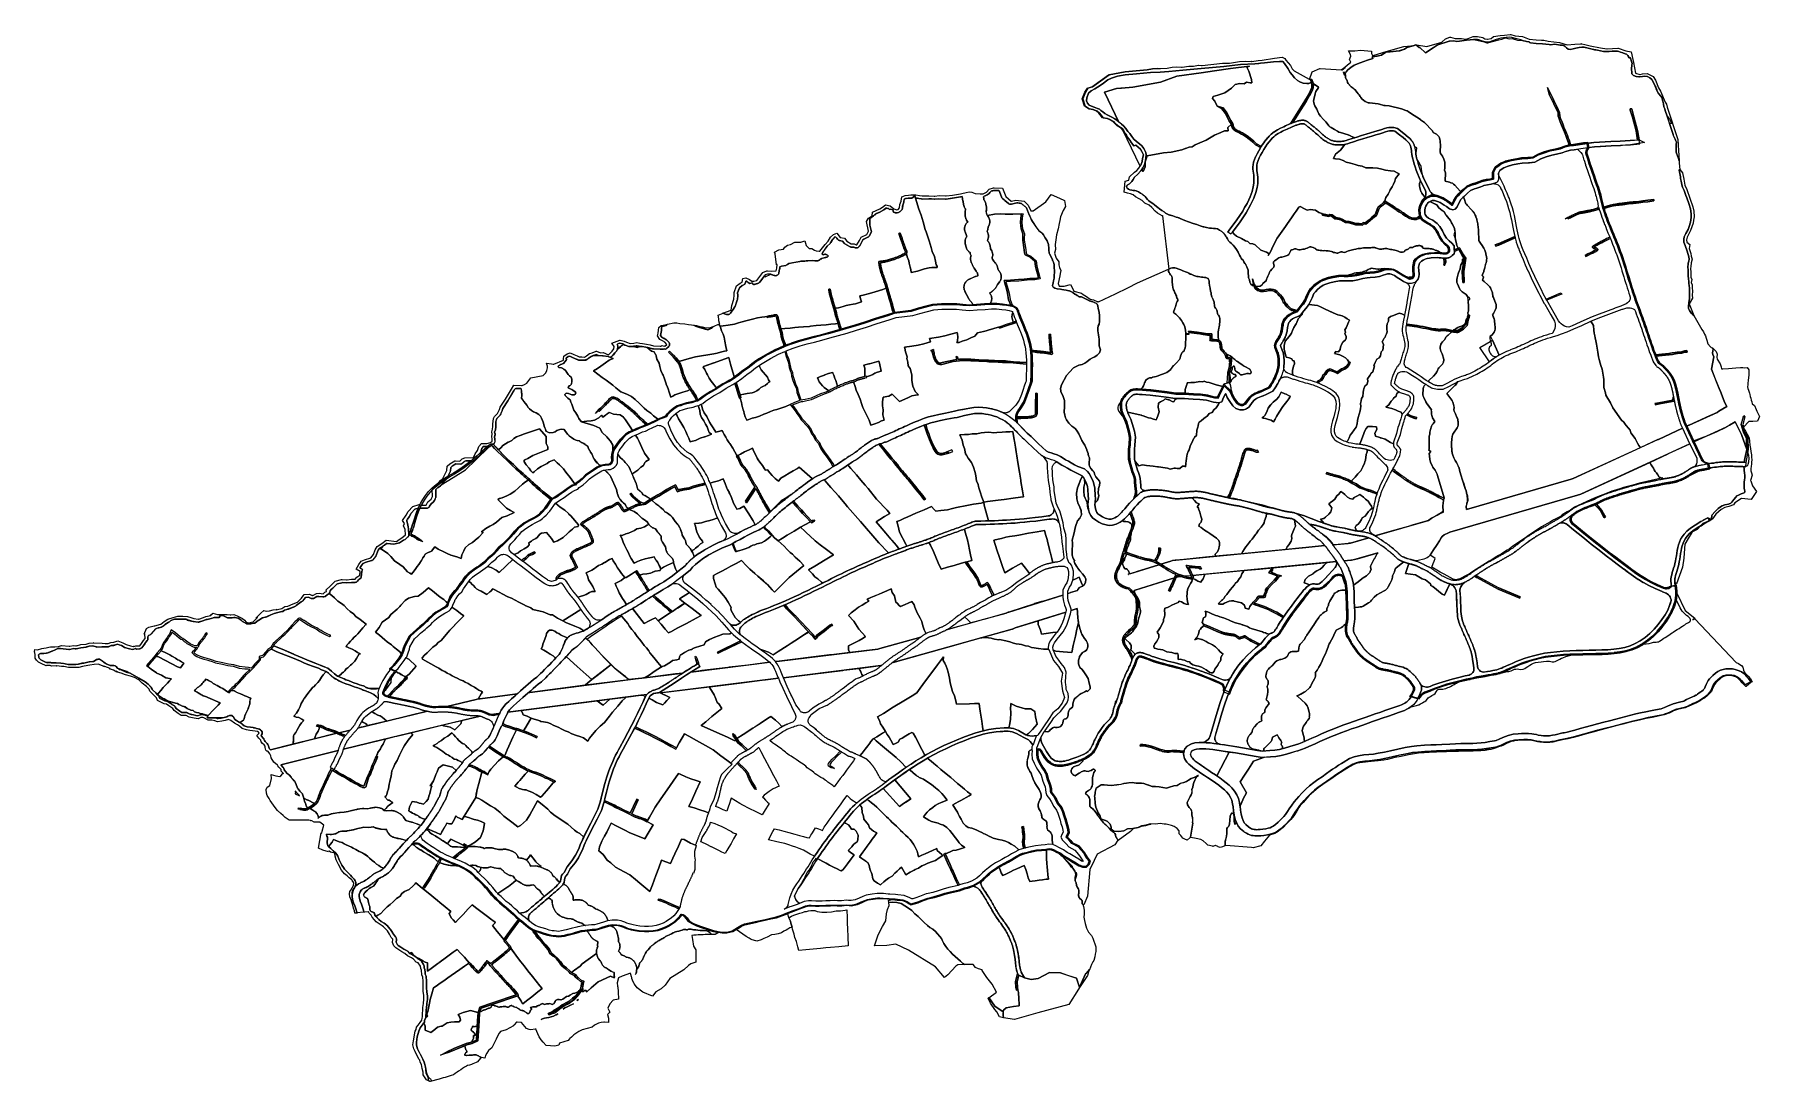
# Model space of a CAD drawing. Header units: inches. Extents: x 90.9653 to 90.9901, y 26.846 to 26.861.
import ezdxf

# ---------------------------------------------------------------- set-up
doc = ezdxf.new("R2010")
doc.units = ezdxf.units.IN
doc.header["$MEASUREMENT"] = 0
doc.layers.add('precincts', color=7, linetype='Continuous', lineweight=9, true_color=0xc3fae1)

msp = doc.modelspace()

# ---------------------------------------------------------------- linework, layer by layer
at = {"layer": 'precincts'}
for points in [[(90.98671, 26.861011), (90.986807, 26.860976), (90.986906, 26.860966), (90.986983, 26.86096), (90.987017, 26.86096), (90.987077, 26.860944), (90.987241, 26.860927), (90.987353, 26.860894), (90.987463, 26.860903), (90.987555, 26.860909), (90.98755, 26.860908), (90.987557, 26.860909), (90.987564, 26.860909), (90.987607, 26.860899), (90.987685, 26.860878), (90.987831, 26.860851), (90.987926, 26.860836), (90.987928, 26.860835), (90.988083, 26.860847), (90.98809, 26.860847), (90.988196, 26.860806), (90.988274, 26.860791), (90.988308, 26.86064), (90.988339, 26.860484), (90.9884, 26.860466), (90.988405, 26.860465), (90.988438, 26.860477), (90.988507, 26.86048), (90.988591, 26.860436), (90.988624, 26.860384), (90.988669, 26.860275), (90.988699, 26.860227), (90.988765, 26.860068), (90.988782, 26.860037), (90.988792, 26.859994), (90.988948, 26.859528), (90.988953, 26.859447), (90.988955, 26.859373), (90.988968, 26.859221), (90.988956, 26.859254), (90.988921, 26.859346), (90.988921, 26.859346), (90.988924, 26.859379), (90.988922, 26.859412), (90.988923, 26.859458), (90.98893, 26.859492), (90.988913, 26.859518), (90.988908, 26.859535), (90.98889, 26.859573), (90.988863, 26.859659), (90.988794, 26.859865), (90.988764, 26.859946), (90.988758, 26.85997), (90.988744, 26.860001), (90.988743, 26.860043), (90.988731, 26.860081), (90.988717, 26.860132), (90.988704, 26.860155), (90.988667, 26.860194), (90.988647, 26.860236), (90.988636, 26.86026), (90.988631, 26.860281), (90.988619, 26.860298), (90.9886, 26.86034), (90.988574, 26.860393), (90.988544, 26.86042), (90.988508, 26.860436), (90.988505, 26.860438), (90.988469, 26.860441), (90.988439, 26.860437), (90.988395, 26.860432), (90.988385, 26.860431), (90.988345, 26.860438), (90.988308, 26.860453), (90.988286, 26.860477), (90.988283, 26.860496), (90.988282, 26.860544), (90.988284, 26.860604), (90.988288, 26.860625), (90.98828, 26.860652), (90.988266, 26.860707), (90.988242, 26.860708), (90.98824, 26.860717), (90.988229, 26.860739), (90.988219, 26.860751), (90.988209, 26.860758), (90.988191, 26.860765), (90.988153, 26.860778), (90.98812, 26.860789), (90.988098, 26.860797), (90.988079, 26.8608), (90.988054, 26.860802), (90.988019, 26.860802), (90.987999, 26.860802), (90.987957, 26.860797), (90.987928, 26.860795), (90.987909, 26.860795), (90.987893, 26.860796), (90.987877, 26.860799), (90.987788, 26.860814), (90.987712, 26.86083), (90.987637, 26.860848), (90.987615, 26.860854), (90.987613, 26.860854), (90.987597, 26.860859), (90.987562, 26.860859), (90.987524, 26.860857), (90.987476, 26.860845), (90.987438, 26.860837), (90.987395, 26.860828), (90.987369, 26.86083), (90.987343, 26.860849), (90.987323, 26.860869), (90.987303, 26.860882), (90.987284, 26.860886), (90.987276, 26.860887), (90.987254, 26.86089), (90.987227, 26.860894), (90.98717, 26.860901), (90.987116, 26.860894), (90.987094, 26.860896), (90.986996, 26.860906), (90.986907, 26.860914), (90.986826, 26.860924), (90.986812, 26.860927), (90.986805, 26.860935), (90.986768, 26.860943), (90.986753, 26.860946), (90.986724, 26.860952), (90.986684, 26.860967), (90.98661, 26.860985), (90.986555, 26.861), (90.98652, 26.861004), (90.986473, 26.861), (90.986397, 26.860989), (90.98633, 26.860972), (90.986276, 26.86095), (90.986237, 26.860937), (90.986209, 26.860931), (90.986171, 26.860937), (90.986133, 26.860948), (90.986082, 26.860966), (90.986059, 26.860971), (90.986051, 26.860972), (90.986021, 26.860968), (90.986009, 26.860969), (90.986006, 26.86097), (90.986005, 26.860971), (90.985955, 26.860965), (90.985904, 26.860959), (90.985802, 26.860948), (90.985803, 26.860947), (90.985764, 26.86094), (90.985722, 26.86095), (90.985656, 26.860944), (90.985654, 26.860944), (90.985623, 26.860935), (90.985503, 26.860899), (90.985501, 26.860899), (90.985481, 26.860889), (90.985424, 26.860852), (90.985314, 26.86078), (90.98523, 26.860853), (90.985221, 26.860856), (90.985173, 26.860891), (90.985133, 26.860879), (90.985134, 26.860881), (90.985045, 26.860854), (90.985009, 26.860832), (90.984934, 26.860806), (90.984802, 26.860793), (90.984801, 26.860794), (90.984741, 26.860788), (90.984676, 26.860745), (90.984633, 26.860735), (90.984609, 26.860728), (90.984545, 26.860718), (90.984555, 26.860696), (90.984478, 26.860672), (90.984372, 26.860635), (90.984284, 26.860598), (90.984236, 26.860565), (90.984195, 26.860532), (90.984167, 26.860502), (90.984156, 26.860475), (90.984158, 26.86045), (90.984159, 26.860447), (90.98416, 26.860444), (90.98416, 26.860441), (90.984159, 26.860429), (90.98416, 26.860419), (90.984166, 26.860406), (90.984172, 26.860397), (90.984175, 26.860391), (90.984179, 26.860385), (90.984181, 26.860379), (90.984184, 26.86037), (90.984187, 26.86036), (90.98419, 26.86035), (90.984199, 26.860338), (90.984202, 26.860333), (90.984208, 26.860328), (90.984212, 26.860322), (90.984215, 26.860316), (90.984219, 26.860312), (90.984229, 26.860299), (90.984242, 26.860288), (90.984254, 26.860278), (90.984269, 26.860267), (90.984285, 26.860256), (90.984299, 26.860244), (90.98431, 26.86023), (90.984329, 26.860208), (90.984344, 26.860188), (90.984356, 26.860171), (90.984371, 26.860148), (90.984378, 26.860137), (90.984381, 26.860132), (90.9844, 26.86011), (90.984418, 26.860094), (90.984444, 26.860077), (90.984467, 26.860066), (90.984488, 26.860059), (90.984506, 26.860056), (90.984631, 26.860043), (90.984648, 26.860038), (90.984711, 26.860021), (90.984719, 26.860021), (90.984733, 26.860019), (90.984788, 26.860012), (90.984965, 26.859972), (90.985029, 26.859949), (90.985048, 26.859941), (90.985064, 26.859931), (90.985112, 26.859898), (90.985185, 26.859852), (90.985189, 26.859849), (90.985238, 26.859815), (90.985242, 26.859812), (90.985296, 26.859773), (90.985414, 26.859653), (90.985419, 26.859642), (90.985421, 26.859636), (90.985423, 26.85963), (90.985431, 26.859627), (90.985452, 26.859617), (90.985471, 26.859604), (90.985488, 26.859589), (90.985502, 26.859571), (90.985512, 26.859552), (90.985519, 26.859531), (90.985522, 26.85951), (90.985527, 26.859432), (90.985527, 26.859425), (90.985527, 26.859419), (90.985525, 26.859385), (90.985524, 26.85935), (90.98553, 26.859327), (90.985556, 26.859287), (90.985567, 26.859265), (90.985569, 26.859262), (90.985584, 26.859219), (90.985589, 26.859204), (90.985591, 26.859188), (90.985592, 26.859172), (90.98559, 26.859118), (90.985589, 26.859114), (90.985587, 26.859086), (90.985595, 26.859064), (90.9856, 26.859047), (90.985602, 26.85903), (90.985601, 26.859013), (90.985597, 26.858962), (90.985596, 26.858958), (90.985593, 26.858929), (90.985656, 26.858914), (90.985678, 26.858907), (90.985699, 26.858898), (90.985717, 26.858885), (90.985734, 26.85887), (90.985813, 26.858783), (90.985819, 26.858775), (90.98581, 26.858766), (90.985788, 26.858745), (90.985752, 26.858709), (90.985722, 26.858656), (90.985695, 26.858601), (90.985666, 26.858622), (90.985631, 26.858646), (90.985567, 26.858688), (90.985519, 26.858706), (90.985478, 26.858721), (90.985454, 26.858727), (90.985431, 26.858736), (90.98541, 26.858748), (90.985392, 26.858764), (90.985377, 26.858782), (90.985364, 26.858808), (90.985329, 26.858879), (90.985298, 26.858944), (90.985274, 26.858998), (90.985273, 26.859002), (90.985268, 26.859028), (90.985267, 26.859031), (90.98526, 26.85907), (90.985248, 26.859142), (90.985247, 26.859154), (90.985232, 26.859173), (90.985228, 26.85918), (90.985188, 26.859251), (90.985183, 26.859263), (90.985177, 26.859294), (90.985173, 26.859314), (90.985175, 26.859332), (90.985181, 26.859367), (90.985186, 26.859408), (90.985169, 26.859419), (90.985153, 26.859432), (90.985153, 26.859434), (90.985149, 26.859448), (90.985147, 26.859454), (90.98514, 26.859472), (90.985136, 26.859479), (90.985124, 26.859498), (90.98512, 26.859504), (90.985099, 26.859528), (90.985069, 26.859558), (90.985028, 26.859593), (90.984975, 26.859635), (90.984907, 26.859687), (90.984856, 26.859702), (90.984819, 26.859703), (90.984786, 26.859701), (90.984754, 26.859695), (90.984721, 26.859686), (90.984682, 26.859674), (90.984634, 26.85966), (90.98458, 26.859644), (90.98452, 26.859626), (90.984456, 26.859607), (90.984389, 26.859586), (90.984322, 26.859565), (90.984293, 26.859555), (90.98426, 26.859566), (90.984235, 26.859576), (90.984229, 26.85958), (90.984198, 26.859598), (90.984086, 26.859629), (90.984064, 26.859637), (90.984044, 26.859648), (90.984003, 26.859674), (90.983954, 26.859702), (90.983936, 26.859713), (90.983921, 26.859727), (90.983908, 26.859742), (90.983878, 26.859783), (90.983847, 26.859813), (90.983841, 26.859819), (90.983798, 26.859866), (90.983785, 26.859884), (90.983777, 26.859898), (90.983771, 26.85991), (90.983767, 26.859919), (90.983746, 26.859964), (90.983716, 26.860016), (90.983706, 26.860037), (90.983701, 26.86006), (90.983699, 26.860083), (90.983703, 26.860105), (90.983722, 26.860189), (90.983727, 26.860204), (90.983734, 26.860219), (90.983742, 26.860233), (90.983766, 26.860267), (90.983771, 26.860282), (90.983722, 26.860316), (90.983706, 26.860328), (90.983696, 26.860338), (90.983694, 26.860339), (90.98369, 26.860355), (90.983676, 26.860394), (90.983641, 26.860396), (90.983678, 26.860502), (90.983788, 26.860551), (90.983796, 26.86055), (90.984103, 26.860534), (90.984236, 26.860644), (90.984219, 26.86068), (90.984236, 26.860731), (90.984232, 26.860754), (90.984203, 26.860807), (90.984236, 26.860809), (90.984292, 26.860805), (90.984375, 26.860818), (90.984375, 26.860817), (90.984535, 26.860804), (90.984534, 26.860768), (90.984549, 26.860738), (90.984557, 26.860741), (90.984695, 26.860781), (90.984777, 26.860809), (90.984998, 26.860867), (90.9851, 26.860878), (90.985182, 26.860894), (90.985331, 26.86087), (90.985548, 26.86093), (90.985598, 26.860978), (90.985663, 26.861006), (90.985668, 26.861005), (90.985672, 26.861006), (90.985737, 26.860983), (90.985824, 26.860984), (90.985832, 26.860984), (90.985889, 26.860973), (90.985928, 26.860986), (90.985998, 26.861014), (90.986007, 26.861014), (90.986007, 26.861014), (90.986061, 26.861014), (90.986139, 26.861001), (90.986166, 26.860982), (90.986198, 26.860977), (90.986203, 26.860976), (90.986258, 26.860985), (90.986291, 26.861011), (90.986388, 26.861026), (90.986448, 26.861033), (90.986533, 26.861041), (90.986539, 26.861042), (90.986605, 26.861024)], [(90.986464, 26.860994), (90.986516, 26.86098), (90.986561, 26.860986), (90.986638, 26.860958), (90.986708, 26.860956), (90.986724, 26.860952), (90.986753, 26.860946), (90.986768, 26.860943), (90.986805, 26.860935), (90.986812, 26.860927), (90.986817, 26.860926), (90.986826, 26.860924), (90.986907, 26.860914), (90.986996, 26.860906), (90.987094, 26.860896), (90.987116, 26.860894), (90.98717, 26.860901), (90.987227, 26.860894), (90.987254, 26.86089), (90.987276, 26.860887), (90.987276, 26.860887), (90.987284, 26.860886), (90.987303, 26.860882), (90.987323, 26.860869), (90.987343, 26.860849), (90.987369, 26.86083), (90.987395, 26.860828), (90.987438, 26.860837), (90.987476, 26.860845), (90.987524, 26.860857), (90.987562, 26.860859), (90.987597, 26.860859), (90.987613, 26.860854), (90.987615, 26.860854), (90.987637, 26.860848), (90.987712, 26.86083), (90.987745, 26.860823), (90.987788, 26.860814), (90.987877, 26.860799), (90.987893, 26.860796), (90.987909, 26.860795), (90.987928, 26.860795), (90.987957, 26.860797), (90.987999, 26.860802), (90.988019, 26.860802), (90.988054, 26.860802), (90.988079, 26.8608), (90.988098, 26.860797), (90.98812, 26.860789), (90.988153, 26.860778), (90.988191, 26.860765), (90.988209, 26.860758), (90.988219, 26.860751), (90.988229, 26.860739), (90.98824, 26.860717), (90.988242, 26.860708), (90.988266, 26.860707), (90.988276, 26.860668), (90.98828, 26.860652), (90.988288, 26.860625), (90.988284, 26.860604), (90.988282, 26.860544), (90.988283, 26.860496), (90.988286, 26.860477), (90.988308, 26.860453), (90.988345, 26.860438), (90.988385, 26.860431), (90.988395, 26.860432), (90.988439, 26.860437), (90.988469, 26.860441), (90.988505, 26.860438), (90.988508, 26.860436), (90.988544, 26.86042), (90.988574, 26.860393), (90.9886, 26.86034), (90.988619, 26.860298), (90.988631, 26.860281), (90.988636, 26.86026), (90.988644, 26.860243), (90.988647, 26.860236), (90.988667, 26.860194), (90.988704, 26.860155), (90.988717, 26.860132), (90.988731, 26.860081), (90.988743, 26.860043), (90.988744, 26.860001), (90.988758, 26.85997), (90.988764, 26.859946), (90.988793, 26.859866), (90.988827, 26.859821), (90.988862, 26.859758), (90.988829, 26.85976), (90.988863, 26.859659), (90.988881, 26.859603), (90.98888, 26.859592), (90.98889, 26.859573), (90.988908, 26.859535), (90.988913, 26.859518), (90.98893, 26.859492), (90.988923, 26.859458), (90.988922, 26.859412), (90.988924, 26.859379), (90.988922, 26.859346), (90.988968, 26.859221), (90.988968, 26.859189), (90.988974, 26.859099), (90.988974, 26.859097), (90.988968, 26.859091), (90.988969, 26.859087), (90.988984, 26.858991), (90.988988, 26.858966), (90.988995, 26.858927), (90.989003, 26.858883), (90.989003, 26.858881), (90.989004, 26.858877), (90.989017, 26.858844), (90.989037, 26.858796), (90.989063, 26.858722), (90.989075, 26.85869), (90.989105, 26.858608), (90.98913, 26.858528), (90.989141, 26.858458), (90.989141, 26.858403), (90.989131, 26.858336), (90.989113, 26.858278), (90.989094, 26.858232), (90.989063, 26.858177), (90.989039, 26.858128), (90.989033, 26.858091), (90.989036, 26.85805), (90.989051, 26.858004), (90.989082, 26.85792), (90.989104, 26.857838), (90.989111, 26.857806), (90.989106, 26.857777), (90.989097, 26.857749), (90.989095, 26.857732), (90.989095, 26.857728), (90.989092, 26.857699), (90.989094, 26.857642), (90.989095, 26.857618), (90.989095, 26.857567), (90.9891, 26.857521), (90.989104, 26.857482), (90.989104, 26.857456), (90.989112, 26.857427), (90.989114, 26.857388), (90.989117, 26.857326), (90.989117, 26.857287), (90.989115, 26.857234), (90.989107, 26.857182), (90.989106, 26.85718), (90.989099, 26.857125), (90.989102, 26.857093), (90.989117, 26.857063), (90.989142, 26.857022), (90.989145, 26.85702), (90.989165, 26.857004), (90.989179, 26.856994), (90.989295, 26.85679), (90.989317, 26.856756), (90.989332, 26.856725), (90.989331, 26.856725), (90.989347, 26.856699), (90.989356, 26.856665), (90.989364, 26.856638), (90.989381, 26.856584), (90.989416, 26.856544), (90.989427, 26.856531), (90.989446, 26.856526), (90.989454, 26.856512), (90.989455, 26.856506), (90.989454, 26.856481), (90.989449, 26.856457), (90.989453, 26.856432), (90.989464, 26.8564), (90.989431, 26.85622), (90.989487, 26.856081), (90.989553, 26.855916), (90.989555, 26.855911), (90.989622, 26.855744), (90.989654, 26.855682), (90.989539, 26.855614), (90.989513, 26.855598), (90.989404, 26.855548), (90.989109, 26.855412), (90.989107, 26.855411), (90.989077, 26.855397), (90.989057, 26.855441), (90.989049, 26.855462), (90.989043, 26.85548), (90.989038, 26.855496), (90.989033, 26.85551), (90.989029, 26.855523), (90.989026, 26.855534), (90.989023, 26.855543), (90.98902, 26.855552), (90.989017, 26.855561), (90.989015, 26.855569), (90.989013, 26.855577), (90.989011, 26.855584), (90.989009, 26.855591), (90.989007, 26.855598), (90.989005, 26.855605), (90.989003, 26.855612), (90.989001, 26.855618), (90.989, 26.855625), (90.988998, 26.855631), (90.988996, 26.855638), (90.988995, 26.855644), (90.988993, 26.85565), (90.988992, 26.855657), (90.98899, 26.855663), (90.988989, 26.855669), (90.988987, 26.855676), (90.988986, 26.855682), (90.988984, 26.855688), (90.988983, 26.855694), (90.988982, 26.8557), (90.98898, 26.855706), (90.988979, 26.855712), (90.988978, 26.855718), (90.988977, 26.855724), (90.988975, 26.85573), (90.988974, 26.855736), (90.988973, 26.855741), (90.988972, 26.855747), (90.988971, 26.855753), (90.988969, 26.855758), (90.988968, 26.855764), (90.988967, 26.85577), (90.988966, 26.855775), (90.988965, 26.855781), (90.988964, 26.855786), (90.988963, 26.855791), (90.988962, 26.855797), (90.988961, 26.855802), (90.98896, 26.855807), (90.988959, 26.855813), (90.988958, 26.855818), (90.988957, 26.855823), (90.988956, 26.855828), (90.988955, 26.855833), (90.988954, 26.855838), (90.988953, 26.855844), (90.988952, 26.855849), (90.988951, 26.855853), (90.98895, 26.855858), (90.988949, 26.855863), (90.988948, 26.855868), (90.988948, 26.855869), (90.988947, 26.855873), (90.988946, 26.855878), (90.988945, 26.855882), (90.988944, 26.855887), (90.988943, 26.855892), (90.988942, 26.855896), (90.988941, 26.855901), (90.98894, 26.855906), (90.988939, 26.85591), (90.988938, 26.855915), (90.988937, 26.855919), (90.988936, 26.855924), (90.988935, 26.855928), (90.988934, 26.855932), (90.988933, 26.855937), (90.988932, 26.855941), (90.988931, 26.855945), (90.98893, 26.855949), (90.988929, 26.855954), (90.988927, 26.855958), (90.988926, 26.855962), (90.988925, 26.855966), (90.988924, 26.85597), (90.988923, 26.855974), (90.988922, 26.855978), (90.988921, 26.855982), (90.98892, 26.855986), (90.988919, 26.85599), (90.988918, 26.855994), (90.988917, 26.855998), (90.988915, 26.856001), (90.988914, 26.856005), (90.988913, 26.856009), (90.988912, 26.856013), (90.988911, 26.856016), (90.988909, 26.85602), (90.988908, 26.856024), (90.988907, 26.856027), (90.988906, 26.856031), (90.988905, 26.856034), (90.988903, 26.856038), (90.988902, 26.856042), (90.988901, 26.856045), (90.988899, 26.856048), (90.988898, 26.856052), (90.988897, 26.856055), (90.988895, 26.856059), (90.988894, 26.856062), (90.988893, 26.856065), (90.988891, 26.856069), (90.98889, 26.856072), (90.988888, 26.856075), (90.988887, 26.856078), (90.988885, 26.856082), (90.988884, 26.856085), (90.988882, 26.856088), (90.988881, 26.856091), (90.988879, 26.856094), (90.988878, 26.856097), (90.988876, 26.8561), (90.988874, 26.856103), (90.988873, 26.856106), (90.988871, 26.856109), (90.988869, 26.856112), (90.988868, 26.856115), (90.988866, 26.856118), (90.988864, 26.856121), (90.988863, 26.856124), (90.988861, 26.856127), (90.988859, 26.85613), (90.988857, 26.856133), (90.988855, 26.856135), (90.988853, 26.856138), (90.988851, 26.856141), (90.98885, 26.856144), (90.988848, 26.856147), (90.988846, 26.85615), (90.988844, 26.856152), (90.988842, 26.856155), (90.98884, 26.856158), (90.988837, 26.856161), (90.988835, 26.856164), (90.988833, 26.856166), (90.988831, 26.856169), (90.988829, 26.856172), (90.988827, 26.856175), (90.988824, 26.856177), (90.988822, 26.85618), (90.98882, 26.856183), (90.988818, 26.856186), (90.988815, 26.856189), (90.988813, 26.856191), (90.98881, 26.856194), (90.988808, 26.856197), (90.988806, 26.8562), (90.988803, 26.856203), (90.988801, 26.856206), (90.988798, 26.856208), (90.988796, 26.856211), (90.988793, 26.856214), (90.98879, 26.856217), (90.988788, 26.85622), (90.988785, 26.856223), (90.988782, 26.856226), (90.988779, 26.856229), (90.988777, 26.856232), (90.988774, 26.856235), (90.988771, 26.856238), (90.988768, 26.856241), (90.988765, 26.856244), (90.988762, 26.856247), (90.988759, 26.85625), (90.988756, 26.856253), (90.988753, 26.856257), (90.98875, 26.85626), (90.988747, 26.856263), (90.988744, 26.856266), (90.98874, 26.85627), (90.988737, 26.856273), (90.988732, 26.856277), (90.988728, 26.85628), (90.988722, 26.856284), (90.988716, 26.856288), (90.98871, 26.856292), (90.988702, 26.856297), (90.988694, 26.856304), (90.988686, 26.856312), (90.988677, 26.856323), (90.988667, 26.856337), (90.988658, 26.856354), (90.988649, 26.856376), (90.988638, 26.856405), (90.988642, 26.856406), (90.988677, 26.85641), (90.988722, 26.856415), (90.988772, 26.856421), (90.988772, 26.856421), (90.988772, 26.856421), (90.988823, 26.856427), (90.988823, 26.856427), (90.988823, 26.856427), (90.98887, 26.856433), (90.988871, 26.856433), (90.988871, 26.856433), (90.988911, 26.856439), (90.988912, 26.856439), (90.988941, 26.856446), (90.989003, 26.856452), (90.98905, 26.856463), (90.989082, 26.856467), (90.989078, 26.856487), (90.989045, 26.856483), (90.988999, 26.856472), (90.988938, 26.856465), (90.988907, 26.856459), (90.988874, 26.856454), (90.988867, 26.856453), (90.98882, 26.856446), (90.988769, 26.85644), (90.988719, 26.856435), (90.988674, 26.85643), (90.988638, 26.856425), (90.98863, 26.856424), (90.988624, 26.85644), (90.988603, 26.856496), (90.988586, 26.856545), (90.98857, 26.856589), (90.988557, 26.856628), (90.988545, 26.856664), (90.988533, 26.856698), (90.988532, 26.856703), (90.988522, 26.856732), (90.988511, 26.856765), (90.9885, 26.856798), (90.988489, 26.856831), (90.988478, 26.856864), (90.988466, 26.856897), (90.988454, 26.856931), (90.988444, 26.856959), (90.988442, 26.856965), (90.988429, 26.857), (90.988416, 26.857035), (90.988403, 26.857071), (90.988398, 26.857083), (90.988389, 26.857107), (90.988376, 26.857144), (90.988362, 26.857181), (90.988349, 26.857219), (90.988338, 26.85725), (90.988334, 26.857263), (90.988334, 26.857263), (90.988323, 26.857294), (90.98831, 26.857332), (90.988298, 26.85737), (90.988286, 26.857408), (90.988274, 26.857447), (90.988261, 26.857487), (90.988249, 26.857527), (90.988239, 26.857558), (90.988236, 26.857568), (90.988223, 26.85761), (90.98821, 26.857652), (90.988197, 26.857696), (90.988183, 26.857739), (90.988169, 26.857783), (90.988154, 26.857827), (90.988139, 26.857871), (90.988123, 26.857915), (90.988122, 26.857917), (90.988116, 26.857934), (90.988107, 26.857958), (90.988091, 26.858001), (90.988074, 26.858043), (90.988057, 26.858085), (90.98804, 26.858126), (90.988023, 26.858167), (90.988007, 26.858207), (90.987991, 26.858247), (90.987975, 26.858286), (90.98796, 26.858324), (90.987946, 26.858361), (90.987932, 26.858397), (90.98792, 26.85843), (90.987908, 26.858462), (90.987898, 26.858492), (90.987889, 26.858519), (90.987884, 26.858536), (90.98793, 26.858549), (90.987978, 26.858562), (90.988019, 26.858572), (90.988052, 26.858579), (90.988078, 26.858583), (90.9881, 26.858585), (90.988118, 26.858587), (90.988134, 26.858588), (90.988134, 26.858588), (90.988134, 26.858588), (90.988148, 26.85859), (90.988148, 26.85859), (90.988148, 26.85859), (90.98816, 26.858591), (90.988161, 26.858591), (90.988161, 26.858592), (90.988172, 26.858593), (90.988172, 26.858593), (90.988172, 26.858593), (90.988184, 26.858595), (90.988184, 26.858595), (90.988195, 26.858597), (90.988207, 26.858599), (90.98822, 26.858601), (90.988235, 26.858603), (90.988253, 26.858605), (90.988275, 26.858607), (90.988304, 26.858609), (90.988304, 26.858609), (90.988304, 26.858609), (90.98834, 26.858613), (90.988341, 26.858613), (90.988341, 26.858613), (90.988347, 26.858614), (90.988387, 26.858618), (90.988387, 26.858618), (90.988387, 26.858618), (90.988445, 26.858625), (90.988445, 26.858625), (90.988445, 26.858625), (90.988517, 26.858633), (90.988517, 26.858633), (90.988517, 26.858633), (90.988603, 26.858644), (90.988602, 26.858651), (90.9886, 26.858663), (90.988514, 26.858653), (90.988442, 26.858644), (90.988384, 26.858638), (90.988338, 26.858633), (90.988302, 26.858629), (90.988273, 26.858626), (90.988251, 26.858624), (90.988232, 26.858622), (90.988217, 26.85862), (90.988208, 26.858619), (90.988203, 26.858619), (90.988191, 26.858617), (90.98818, 26.858615), (90.988168, 26.858613), (90.988157, 26.858611), (90.988145, 26.85861), (90.988132, 26.858608), (90.988116, 26.858607), (90.988098, 26.858605), (90.988075, 26.858602), (90.988047, 26.858598), (90.988014, 26.858591), (90.987972, 26.858582), (90.987923, 26.858568), (90.987879, 26.858555), (90.987876, 26.858565), (90.987871, 26.858585), (90.987866, 26.858604), (90.987862, 26.858623), (90.987858, 26.858641), (90.987853, 26.85866), (90.987849, 26.85868), (90.987844, 26.858702), (90.987838, 26.858725), (90.987831, 26.85875), (90.987825, 26.858768), (90.987823, 26.858775), (90.987823, 26.858777), (90.987813, 26.858807), (90.987803, 26.85884), (90.987799, 26.858851), (90.987795, 26.858864), (90.987791, 26.858876), (90.987777, 26.858916), (90.987762, 26.858959), (90.987745, 26.859006), (90.987727, 26.859058), (90.987707, 26.859115), (90.987686, 26.859178), (90.987663, 26.859247), (90.987641, 26.859319), (90.987638, 26.859334), (90.987638, 26.85935), (90.987642, 26.859365), (90.987647, 26.85938), (90.987656, 26.859394), (90.987666, 26.859406), (90.987665, 26.859413), (90.987746, 26.859425), (90.987835, 26.859429), (90.987986, 26.859436), (90.988122, 26.859443), (90.988151, 26.859446), (90.988266, 26.859454), (90.988401, 26.859465), (90.988396, 26.859486), (90.988389, 26.859522), (90.988368, 26.85966), (90.988313, 26.859856), (90.988285, 26.859971), (90.98826, 26.859969), (90.988262, 26.859953), (90.988292, 26.859852), (90.988346, 26.859656), (90.988367, 26.859521), (90.988262, 26.859517), (90.988117, 26.859506), (90.987982, 26.859499), (90.987739, 26.859488), (90.987653, 26.859475), (90.987651, 26.859488), (90.987588, 26.859479), (90.987443, 26.859457), (90.987406, 26.859453), (90.987397, 26.859473), (90.987381, 26.859525), (90.987369, 26.859551), (90.987357, 26.859594), (90.987345, 26.859619), (90.987334, 26.859643), (90.987306, 26.859709), (90.987294, 26.859741), (90.987275, 26.859791), (90.987257, 26.859833), (90.987247, 26.859869), (90.987243, 26.859918), (90.987202, 26.860003), (90.98718, 26.860052), (90.987162, 26.860088), (90.987161, 26.860092), (90.987143, 26.860132), (90.98707, 26.86028), (90.987099, 26.860169), (90.98716, 26.860044), (90.987221, 26.859913), (90.987225, 26.859866), (90.987236, 26.859827), (90.987254, 26.859784), (90.987273, 26.859735), (90.987285, 26.859703), (90.987314, 26.859635), (90.987325, 26.859611), (90.987336, 26.859588), (90.987347, 26.859545), (90.98736, 26.859518), (90.987376, 26.859466), (90.987383, 26.859451), (90.98732, 26.859435), (90.987253, 26.85941), (90.987179, 26.859392), (90.987106, 26.859377), (90.987021, 26.85935), (90.986936, 26.859319), (90.98686, 26.859276), (90.986786, 26.859268), (90.986697, 26.859263), (90.986629, 26.859252), (90.986546, 26.859238), (90.986459, 26.859215), (90.986459, 26.859215), (90.986457, 26.859214), (90.986397, 26.859189), (90.986362, 26.859166), (90.986314, 26.85913), (90.986304, 26.85911), (90.986279, 26.859059), (90.986277, 26.858969), (90.986241, 26.85896), (90.986186, 26.858954), (90.986125, 26.858939), (90.986099, 26.858928), (90.986074, 26.858919), (90.986025, 26.8589), (90.985986, 26.858891), (90.985908, 26.858856), (90.985854, 26.858808), (90.985828, 26.858783), (90.985819, 26.858775), (90.985813, 26.858783), (90.985734, 26.85887), (90.985717, 26.858885), (90.985699, 26.858898), (90.985678, 26.858907), (90.985656, 26.858914), (90.985593, 26.858929), (90.985596, 26.858958), (90.985597, 26.858962), (90.985601, 26.859013), (90.985602, 26.85903), (90.9856, 26.859047), (90.985595, 26.859064), (90.985587, 26.859086), (90.985589, 26.859114), (90.98559, 26.859118), (90.985592, 26.859172), (90.985591, 26.859188), (90.985589, 26.859204), (90.985584, 26.859219), (90.985569, 26.859262), (90.985567, 26.859265), (90.985556, 26.859287), (90.98553, 26.859327), (90.985524, 26.85935), (90.985525, 26.859385), (90.985527, 26.859419), (90.985527, 26.859425), (90.985527, 26.859432), (90.985522, 26.85951), (90.985519, 26.859531), (90.985512, 26.859552), (90.985502, 26.859571), (90.985488, 26.859589), (90.985471, 26.859604), (90.985452, 26.859617), (90.985431, 26.859627), (90.985423, 26.85963), (90.985421, 26.859636), (90.985419, 26.859642), (90.985414, 26.859653), (90.985296, 26.859773), (90.985296, 26.859773), (90.985242, 26.859812), (90.985238, 26.859815), (90.985189, 26.859849), (90.985185, 26.859852), (90.985112, 26.859898), (90.985064, 26.859931), (90.985048, 26.859941), (90.985029, 26.859949), (90.984965, 26.859972), (90.984788, 26.860012), (90.984733, 26.860019), (90.984719, 26.860021), (90.984711, 26.860021), (90.984648, 26.860038), (90.984631, 26.860043), (90.984506, 26.860056), (90.984488, 26.860059), (90.984467, 26.860066), (90.984444, 26.860077), (90.984418, 26.860094), (90.9844, 26.86011), (90.984381, 26.860132), (90.984378, 26.860137), (90.984371, 26.860148), (90.984356, 26.860171), (90.984344, 26.860188), (90.984329, 26.860208), (90.98431, 26.86023), (90.984299, 26.860244), (90.984285, 26.860256), (90.984269, 26.860267), (90.984254, 26.860278), (90.984242, 26.860288), (90.984232, 26.860297), (90.984229, 26.860299), (90.984219, 26.860312), (90.984215, 26.860316), (90.984212, 26.860322), (90.984208, 26.860328), (90.984202, 26.860333), (90.984199, 26.860338), (90.98419, 26.86035), (90.984187, 26.86036), (90.984184, 26.86037), (90.984181, 26.860379), (90.984179, 26.860385), (90.984175, 26.860391), (90.984172, 26.860397), (90.984166, 26.860406), (90.98416, 26.860419), (90.984159, 26.860429), (90.98416, 26.860441), (90.98416, 26.860444), (90.984159, 26.860447), (90.984158, 26.86045), (90.984158, 26.860451), (90.984147, 26.860458), (90.984131, 26.860499), (90.98413, 26.860504), (90.984156, 26.860475), (90.984167, 26.860502), (90.984195, 26.860532), (90.984236, 26.860565), (90.984284, 26.860598), (90.984372, 26.860635), (90.984478, 26.860672), (90.984555, 26.860696), (90.984545, 26.860718), (90.98458, 26.860724), (90.984616, 26.86073), (90.984633, 26.860735), (90.984676, 26.860745), (90.984741, 26.860788), (90.984801, 26.860794), (90.984802, 26.860793), (90.984934, 26.860806), (90.984943, 26.860806), (90.985009, 26.860832), (90.985045, 26.860854), (90.985134, 26.860881), (90.985133, 26.860879), (90.985173, 26.860891), (90.985221, 26.860856), (90.98523, 26.860853), (90.985314, 26.86078), (90.985424, 26.860852), (90.985481, 26.860889), (90.985499, 26.860898), (90.985501, 26.860899), (90.985503, 26.860899), (90.985623, 26.860935), (90.985654, 26.860944), (90.985656, 26.860944), (90.985722, 26.86095), (90.985762, 26.860941), (90.985764, 26.86094), (90.985803, 26.860947), (90.985802, 26.860948), (90.985904, 26.860959), (90.985955, 26.860965), (90.986002, 26.860971), (90.986006, 26.86097), (90.986009, 26.860969), (90.986159, 26.860936), (90.986203, 26.860918), (90.986203, 26.860918), (90.986205, 26.860924), (90.986369, 26.860965), (90.986412, 26.860977)], [(90.983299, 26.860674), (90.983369, 26.860594), (90.983391, 26.860546), (90.983418, 26.860519), (90.983637, 26.860397), (90.983655, 26.860387), (90.983669, 26.86035), (90.98367, 26.860344), (90.983662, 26.860345), (90.98365, 26.860344), (90.983629, 26.860336), (90.9836, 26.860336), (90.983551, 26.86034), (90.9835, 26.86036), (90.983466, 26.860379), (90.983425, 26.860416), (90.98339, 26.86046), (90.983363, 26.860494), (90.983333, 26.860546), (90.98328, 26.860624), (90.983255, 26.860655), (90.983208, 26.860653), (90.983123, 26.860647), (90.982991, 26.860632), (90.982936, 26.860627), (90.982913, 26.860626), (90.982906, 26.860624), (90.982854, 26.860619), (90.982648, 26.860611), (90.982405, 26.860583), (90.982081, 26.860552), (90.981815, 26.86053), (90.981612, 26.860511), (90.981487, 26.860501), (90.981348, 26.860494), (90.981148, 26.860475), (90.980984, 26.860459), (90.980875, 26.86044), (90.98079, 26.860414), (90.980733, 26.860388), (90.980652, 26.860328), (90.980587, 26.860282), (90.980549, 26.860257), (90.980493, 26.860232), (90.980457, 26.860197), (90.980435, 26.860131), (90.98043, 26.860087), (90.98044, 26.860055), (90.980464, 26.860024), (90.980501, 26.860011), (90.980537, 26.859997), (90.980585, 26.859977), (90.980614, 26.859965), (90.980636, 26.859948), (90.980663, 26.859926), (90.980694, 26.859902), (90.980724, 26.859885), (90.980753, 26.859871), (90.980792, 26.859853), (90.980835, 26.859825), (90.980888, 26.859787), (90.980934, 26.859749), (90.98096, 26.859725), (90.980994, 26.859688), (90.981025, 26.859643), (90.981051, 26.859615), (90.98108, 26.85957), (90.981111, 26.859535), (90.981149, 26.859501), (90.98119, 26.859467), (90.981223, 26.859437), (90.981255, 26.859399), (90.981283, 26.859344), (90.981289, 26.859308), (90.981285, 26.859272), (90.981276, 26.859222), (90.981263, 26.859167), (90.981241, 26.859121), (90.981213, 26.859078), (90.981162, 26.859025), (90.981118, 26.858987), (90.981099, 26.858951), (90.981081, 26.858925), (90.981049, 26.858892), (90.981015, 26.85887), (90.981003, 26.858847), (90.981013, 26.858826), (90.981035, 26.858812), (90.981054, 26.858803), (90.981079, 26.858797), (90.981102, 26.858795), (90.981122, 26.858795), (90.981145, 26.858789), (90.981176, 26.858777), (90.981205, 26.858758), (90.981238, 26.858737), (90.981243, 26.858734), (90.981242, 26.858729), (90.981262, 26.858717), (90.981264, 26.858716), (90.981273, 26.858706), (90.981287, 26.85869), (90.981308, 26.858665), (90.981325, 26.858645), (90.981347, 26.858631), (90.981385, 26.858606), (90.981407, 26.858586), (90.981435, 26.858565), (90.981455, 26.858549), (90.981478, 26.85853), (90.981515, 26.858508), (90.981546, 26.858488), (90.981563, 26.858471), (90.981567, 26.858469), (90.98157, 26.858467), (90.981576, 26.858463), (90.981584, 26.858459), (90.981589, 26.858457), (90.981597, 26.858453), (90.981604, 26.85845), (90.981613, 26.858446), (90.98162, 26.858444), (90.98163, 26.85844), (90.981639, 26.858438), (90.981652, 26.858434), (90.981673, 26.858427), (90.981698, 26.85842), (90.981722, 26.858412), (90.981745, 26.858405), (90.981753, 26.858402), (90.981761, 26.858399), (90.98177, 26.858395), (90.981778, 26.858392), (90.981845, 26.858362), (90.981895, 26.858341), (90.981967, 26.85832), (90.982016, 26.858304), (90.982064, 26.858283), (90.982109, 26.858271), (90.982117, 26.858269), (90.982159, 26.858259), (90.982199, 26.858252), (90.982231, 26.85825), (90.982258, 26.858249), (90.982286, 26.858249), (90.982314, 26.85824), (90.982345, 26.858223), (90.982376, 26.858203), (90.982398, 26.858186), (90.982422, 26.858157), (90.982436, 26.858134), (90.98244, 26.858127), (90.982443, 26.858123), (90.982458, 26.858098), (90.982476, 26.858067), (90.982493, 26.85805), (90.982516, 26.858033), (90.982539, 26.858009), (90.982567, 26.857977), (90.982589, 26.857943), (90.982611, 26.857905), (90.982632, 26.857861), (90.982646, 26.857838), (90.982657, 26.857818), (90.982668, 26.857803), (90.982684, 26.857789), (90.982696, 26.857767), (90.98271, 26.857743), (90.982724, 26.857721), (90.982739, 26.857696), (90.982749, 26.857672), (90.982756, 26.857647), (90.982759, 26.857625), (90.982759, 26.8576), (90.982761, 26.857567), (90.982764, 26.857537), (90.982775, 26.857508), (90.982783, 26.857475), (90.982797, 26.857447), (90.982818, 26.857427), (90.982842, 26.857419), (90.982852, 26.857389), (90.982855, 26.857385), (90.982891, 26.857355), (90.982895, 26.857353), (90.982933, 26.857341), (90.982937, 26.85734), (90.982979, 26.85734), (90.983019, 26.857346), (90.983056, 26.857353), (90.983087, 26.857355), (90.983114, 26.857351), (90.983138, 26.857341), (90.983162, 26.857324), (90.983185, 26.857303), (90.983206, 26.857278), (90.983226, 26.857251), (90.983246, 26.857223), (90.983254, 26.857204), (90.983263, 26.857187), (90.983273, 26.857171), (90.983283, 26.857156), (90.983294, 26.857143), (90.983305, 26.85713), (90.983316, 26.857118), (90.983327, 26.857108), (90.983338, 26.857098), (90.983348, 26.857089), (90.983359, 26.85708), (90.983372, 26.857073), (90.983386, 26.857066), (90.983403, 26.85706), (90.983423, 26.857054), (90.983437, 26.85705), (90.983393, 26.857033), (90.983346, 26.857008), (90.983311, 26.856981), (90.983286, 26.856954), (90.983268, 26.856928), (90.983256, 26.856901), (90.983249, 26.856876), (90.983244, 26.856853), (90.98324, 26.856832), (90.983238, 26.856814), (90.983235, 26.856797), (90.983233, 26.856781), (90.98323, 26.856766), (90.983227, 26.856752), (90.983223, 26.856738), (90.983218, 26.856724), (90.983211, 26.856709), (90.983203, 26.856694), (90.983194, 26.856679), (90.983185, 26.856663), (90.983175, 26.856649), (90.983167, 26.856634), (90.983158, 26.85662), (90.983151, 26.856608), (90.983146, 26.856596), (90.983142, 26.856585), (90.983139, 26.856575), (90.983138, 26.856566), (90.983138, 26.856556), (90.983139, 26.856547), (90.983141, 26.856537), (90.983143, 26.856527), (90.983147, 26.856517), (90.983152, 26.856505), (90.983157, 26.856493), (90.983162, 26.856481), (90.983167, 26.856467), (90.983172, 26.856454), (90.983177, 26.856439), (90.983181, 26.856424), (90.983184, 26.856408), (90.983186, 26.856392), (90.983188, 26.856376), (90.983189, 26.85636), (90.983189, 26.856344), (90.983189, 26.856328), (90.983189, 26.856313), (90.983188, 26.856298), (90.983188, 26.856283), (90.983187, 26.85627), (90.983185, 26.856256), (90.983183, 26.856242), (90.98318, 26.856227), (90.983176, 26.856211), (90.983171, 26.856193), (90.983164, 26.856173), (90.983156, 26.856152), (90.983147, 26.856128), (90.983135, 26.856102), (90.983122, 26.856076), (90.983108, 26.856048), (90.983091, 26.85602), (90.983073, 26.855991), (90.983053, 26.855962), (90.982964, 26.855919), (90.982938, 26.855906), (90.982912, 26.855896), (90.982885, 26.855886), (90.982859, 26.855875), (90.982833, 26.855862), (90.982807, 26.855845), (90.982781, 26.855823), (90.982756, 26.855794), (90.982705, 26.855726), (90.982697, 26.85572), (90.982685, 26.855718), (90.982664, 26.855713), (90.982655, 26.855711), (90.982628, 26.855721), (90.982602, 26.855742), (90.982566, 26.855792), (90.982534, 26.855846), (90.982525, 26.855883), (90.982518, 26.855912), (90.982513, 26.855935), (90.98251, 26.855952), (90.982508, 26.855964), (90.982506, 26.855974), (90.982505, 26.85598), (90.982504, 26.855986), (90.982503, 26.85599), (90.982502, 26.855995), (90.9825, 26.855999), (90.982497, 26.856004), (90.982493, 26.85601), (90.982491, 26.856012), (90.982493, 26.85602), (90.982497, 26.856026), (90.982504, 26.856038), (90.98251, 26.85605), (90.982512, 26.856057), (90.982516, 26.856062), (90.982523, 26.856072), (90.982527, 26.856077), (90.982534, 26.856082), (90.982541, 26.856088), (90.982547, 26.856093), (90.98255, 26.856098), (90.982553, 26.856101), (90.982561, 26.856105), (90.98257, 26.856109), (90.982577, 26.856115), (90.982581, 26.856126), (90.982579, 26.856135), (90.982575, 26.856143), (90.982566, 26.856145), (90.982557, 26.856143), (90.982553, 26.856144), (90.982541, 26.856148), (90.982537, 26.856152), (90.982534, 26.856156), (90.982529, 26.85616), (90.982524, 26.856163), (90.982519, 26.856168), (90.982516, 26.856173), (90.982514, 26.856177), (90.982513, 26.856181), (90.982514, 26.856186), (90.982515, 26.856189), (90.982519, 26.856199), (90.982522, 26.856204), (90.982524, 26.85621), (90.982526, 26.856217), (90.982526, 26.856228), (90.982526, 26.856238), (90.982528, 26.856245), (90.982531, 26.85625), (90.982535, 26.856256), (90.98254, 26.85626), (90.982543, 26.856262), (90.982547, 26.856263), (90.98255, 26.856263), (90.982554, 26.856261), (90.982559, 26.856253), (90.982561, 26.856245), (90.982563, 26.856234), (90.982566, 26.856218), (90.982569, 26.856201), (90.982578, 26.856189), (90.982595, 26.856182), (90.982618, 26.856169), (90.982633, 26.856159), (90.982639, 26.856146), (90.982647, 26.856137), (90.982669, 26.85614), (90.982685, 26.856142), (90.982704, 26.856147), (90.982721, 26.856152), (90.98274, 26.856156), (90.982761, 26.856156), (90.98278, 26.856153), (90.982795, 26.85616), (90.982802, 26.856171), (90.9828, 26.856184), (90.982792, 26.856203), (90.98278, 26.856221), (90.982762, 26.856232), (90.982729, 26.856249), (90.982707, 26.856257), (90.98269, 26.856268), (90.982668, 26.856285), (90.982642, 26.856303), (90.982621, 26.856318), (90.982602, 26.856329), (90.982583, 26.856342), (90.982563, 26.856358), (90.982549, 26.856371), (90.982534, 26.856384), (90.982516, 26.856399), (90.982499, 26.856411), (90.982477, 26.85642), (90.982458, 26.85643), (90.982441, 26.856443), (90.982438, 26.856446), (90.982432, 26.856454), (90.982422, 26.856465), (90.982413, 26.856475), (90.982404, 26.856487), (90.982395, 26.856497), (90.98238, 26.856519), (90.982377, 26.856538), (90.982374, 26.856561), (90.982372, 26.856576), (90.982365, 26.856612), (90.98235, 26.856627), (90.982332, 26.856637), (90.982328, 26.856655), (90.982325, 26.856677), (90.982323, 26.856707), (90.982324, 26.856733), (90.982324, 26.856758), (90.982328, 26.856784), (90.982336, 26.856812), (90.98234, 26.856832), (90.982342, 26.856852), (90.982346, 26.856872), (90.982349, 26.856895), (90.982351, 26.856911), (90.982351, 26.856932), (90.982349, 26.856951), (90.982345, 26.856967), (90.982338, 26.856982), (90.982329, 26.856998), (90.98232, 26.85701), (90.982316, 26.857019), (90.982314, 26.857031), (90.982312, 26.857043), (90.982309, 26.857054), (90.982304, 26.857068), (90.982296, 26.857087), (90.982285, 26.857101), (90.982277, 26.857114), (90.982274, 26.85713), (90.982272, 26.857149), (90.982269, 26.857168), (90.982265, 26.857187), (90.982259, 26.857209), (90.982252, 26.857224), (90.982242, 26.857242), (90.982232, 26.857261), (90.982226, 26.857295), (90.982222, 26.85732), (90.982216, 26.857344), (90.982209, 26.857385), (90.982202, 26.857426), (90.982197, 26.857463), (90.982193, 26.857494), (90.982186, 26.857513), (90.982179, 26.857524), (90.982167, 26.857533), (90.982148, 26.857539), (90.982128, 26.857542), (90.982105, 26.857545), (90.982083, 26.857548), (90.982061, 26.857552), (90.982038, 26.857554), (90.982017, 26.857556), (90.981973, 26.857572), (90.981937, 26.857588), (90.981921, 26.85759), (90.9819, 26.857604), (90.981881, 26.857612), (90.981853, 26.857624), (90.981817, 26.857638), (90.981787, 26.85765), (90.981756, 26.857662), (90.981722, 26.857675), (90.981701, 26.857681), (90.981686, 26.857682), (90.981666, 26.85768), (90.981645, 26.857674), (90.981624, 26.857666), (90.981619, 26.857661), (90.981527, 26.858431), (90.981522, 26.858434), (90.981518, 26.858431), (90.981449, 26.858468), (90.981416, 26.858495), (90.981369, 26.858551), (90.98133, 26.858585), (90.981268, 26.85861), (90.981228, 26.858652), (90.981188, 26.858673), (90.981132, 26.858704), (90.981099, 26.85873), (90.981062, 26.858744), (90.981018, 26.858757), (90.980971, 26.85877), (90.980986, 26.858928), (90.981037, 26.858941), (90.981049, 26.858992), (90.981117, 26.859058), (90.981154, 26.859083), (90.981181, 26.859118), (90.981208, 26.859154), (90.981213, 26.859161), (90.98123, 26.859211), (90.981233, 26.859256), (90.981248, 26.859307), (90.981226, 26.859355), (90.981208, 26.85939), (90.981172, 26.859421), (90.981138, 26.859447), (90.98111, 26.859437), (90.981078, 26.859482), (90.981052, 26.859521), (90.981013, 26.859566), (90.981001, 26.859605), (90.98098, 26.859623), (90.980961, 26.859663), (90.980941, 26.859686), (90.98088, 26.859728), (90.980843, 26.859761), (90.980815, 26.859788), (90.980764, 26.859818), (90.980731, 26.859831), (90.980667, 26.859841), (90.980634, 26.859883), (90.980615, 26.859907), (90.980583, 26.859939), (90.980525, 26.85996), (90.980466, 26.859972), (90.980408, 26.860011), (90.980376, 26.860115), (90.980412, 26.860212), (90.980449, 26.860269), (90.980514, 26.860289), (90.980755, 26.860459), (90.980983, 26.860505), (90.981301, 26.860534), (90.981381, 26.860546), (90.981448, 26.860553), (90.981452, 26.860554), (90.98149, 26.860551), (90.981494, 26.86055), (90.981591, 26.860557), (90.981663, 26.860569), (90.981721, 26.860574), (90.981797, 26.860572), (90.981798, 26.860572), (90.981806, 26.860572), (90.981901, 26.860585), (90.981969, 26.860587), (90.982041, 26.860599), (90.982044, 26.860599), (90.982086, 26.860596), (90.982092, 26.860595), (90.982387, 26.860627), (90.982487, 26.86063), (90.98263, 26.860654), (90.982713, 26.860658), (90.982802, 26.860655), (90.982803, 26.860656), (90.982811, 26.860655), (90.982903, 26.860668), (90.982959, 26.860671), (90.983135, 26.8607), (90.983247, 26.860716), (90.983287, 26.860697)], [(90.98328, 26.860624), (90.983333, 26.860546), (90.983337, 26.860539), (90.983363, 26.860494), (90.98339, 26.86046), (90.983425, 26.860416), (90.983466, 26.860379), (90.9835, 26.86036), (90.983512, 26.860355), (90.983551, 26.86034), (90.9836, 26.860336), (90.983629, 26.860336), (90.98365, 26.860344), (90.983658, 26.860345), (90.983662, 26.860345), (90.98367, 26.860344), (90.983676, 26.860317), (90.983673, 26.86028), (90.983656, 26.860234), (90.983624, 26.860171), (90.983572, 26.860085), (90.983499, 26.859969), (90.983366, 26.859756), (90.983358, 26.859753), (90.983358, 26.859753), (90.983358, 26.859753), (90.983338, 26.859744), (90.983338, 26.859744), (90.983337, 26.859744), (90.983316, 26.859735), (90.983316, 26.859735), (90.983316, 26.859735), (90.983294, 26.859725), (90.983294, 26.859725), (90.983293, 26.859724), (90.983271, 26.859714), (90.983271, 26.859714), (90.98327, 26.859714), (90.983248, 26.859703), (90.983247, 26.859703), (90.983247, 26.859703), (90.983225, 26.859692), (90.983224, 26.859692), (90.983224, 26.859692), (90.983206, 26.859683), (90.983202, 26.859681), (90.983201, 26.85968), (90.983201, 26.85968), (90.98318, 26.859669), (90.983178, 26.859668), (90.983157, 26.859656), (90.983155, 26.859654), (90.983135, 26.859641), (90.983132, 26.859639), (90.983111, 26.859624), (90.983108, 26.859622), (90.983088, 26.859605), (90.983085, 26.859602), (90.983064, 26.859582), (90.983061, 26.859579), (90.983039, 26.859555), (90.983037, 26.859553), (90.983014, 26.859524), (90.983012, 26.859522), (90.982987, 26.859489), (90.982986, 26.859487), (90.982961, 26.85945), (90.98296, 26.859449), (90.982947, 26.859429), (90.982876, 26.859468), (90.982839, 26.859505), (90.982786, 26.859548), (90.982742, 26.859581), (90.982705, 26.859606), (90.982675, 26.859624), (90.982649, 26.859637), (90.982628, 26.859647), (90.982609, 26.859656), (90.982593, 26.859665), (90.982578, 26.859675), (90.982566, 26.859685), (90.982555, 26.859697), (90.982547, 26.85971), (90.982541, 26.859724), (90.982539, 26.859739), (90.982538, 26.859756), (90.982505, 26.859801), (90.982455, 26.859901), (90.982449, 26.859913), (90.982395, 26.859986), (90.982311, 26.860011), (90.982275, 26.860083), (90.982244, 26.860119), (90.982251, 26.860147), (90.982322, 26.860167), (90.982419, 26.860201), (90.982516, 26.860268), (90.982546, 26.860296), (90.982546, 26.860296), (90.982571, 26.86032), (90.982635, 26.860336), (90.982698, 26.860331), (90.9827, 26.860331), (90.982734, 26.860355), (90.982784, 26.860347), (90.982812, 26.860346), (90.982805, 26.860393), (90.982768, 26.860512), (90.982737, 26.860572), (90.982774, 26.860586), (90.982501, 26.860553), (90.982272, 26.860519), (90.982082, 26.86049), (90.981728, 26.860444), (90.981495, 26.860356), (90.981096, 26.860285), (90.980932, 26.860271), (90.980923, 26.860271), (90.980858, 26.860265), (90.980685, 26.860213), (90.980895, 26.859781), (90.980888, 26.859787), (90.980835, 26.859825), (90.980792, 26.859853), (90.980753, 26.859871), (90.980724, 26.859885), (90.980694, 26.859902), (90.980663, 26.859926), (90.980636, 26.859948), (90.980614, 26.859965), (90.980585, 26.859977), (90.980537, 26.859997), (90.980501, 26.860011), (90.980464, 26.860024), (90.98044, 26.860055), (90.98043, 26.860087), (90.980435, 26.860131), (90.980457, 26.860197), (90.980493, 26.860232), (90.980549, 26.860257), (90.980587, 26.860282), (90.980652, 26.860328), (90.980733, 26.860388), (90.98079, 26.860414), (90.980875, 26.86044), (90.980984, 26.860459), (90.981148, 26.860475), (90.981348, 26.860494), (90.981487, 26.860501), (90.981612, 26.860511), (90.981815, 26.86053), (90.982081, 26.860552), (90.982405, 26.860583), (90.982648, 26.860611), (90.982854, 26.860619), (90.982906, 26.860624), (90.982913, 26.860626), (90.982936, 26.860627), (90.982991, 26.860632), (90.983123, 26.860647), (90.983208, 26.860653), (90.983255, 26.860655)], [(90.981078, 26.859482), (90.98111, 26.859437), (90.981138, 26.859447), (90.981172, 26.859421), (90.981208, 26.85939), (90.981226, 26.859355), (90.981248, 26.859307), (90.981233, 26.859256), (90.98123, 26.859211), (90.981213, 26.859161), (90.981208, 26.859154), (90.981203, 26.859147), (90.980952, 26.859663), (90.980932, 26.859686), (90.980871, 26.859728), (90.980834, 26.859761), (90.980806, 26.859788), (90.980755, 26.859818), (90.980722, 26.859831), (90.980658, 26.859841), (90.980625, 26.859883), (90.980606, 26.859907), (90.980574, 26.859939), (90.980516, 26.85996), (90.980457, 26.859972), (90.9804, 26.860011), (90.980367, 26.860115), (90.980403, 26.860212), (90.98044, 26.860269), (90.980505, 26.860289), (90.980746, 26.860459), (90.980974, 26.860505), (90.981292, 26.860534), (90.981372, 26.860546), (90.981443, 26.860554), (90.981448, 26.860553), (90.981381, 26.860546), (90.981301, 26.860534), (90.980983, 26.860505), (90.980755, 26.860459), (90.980514, 26.860289), (90.980449, 26.860269), (90.980412, 26.860212), (90.980376, 26.860115), (90.980408, 26.860011), (90.980466, 26.859972), (90.980525, 26.85996), (90.980583, 26.859939), (90.980615, 26.859907), (90.980634, 26.859883), (90.980667, 26.859841), (90.980731, 26.859831), (90.980764, 26.859818), (90.980815, 26.859788), (90.980843, 26.859761), (90.98088, 26.859728), (90.980941, 26.859686), (90.980961, 26.859663), (90.98098, 26.859623), (90.981001, 26.859605), (90.981013, 26.859566), (90.981052, 26.859521)], [(90.982805, 26.860393), (90.982812, 26.860346), (90.982784, 26.860347), (90.982734, 26.860355), (90.9827, 26.860331), (90.982698, 26.860331), (90.982635, 26.860336), (90.982571, 26.86032), (90.982546, 26.860296), (90.982516, 26.860268), (90.982419, 26.860201), (90.982322, 26.860167), (90.982251, 26.860147), (90.982244, 26.860119), (90.982275, 26.860083), (90.982311, 26.860011), (90.982379, 26.859971), (90.98243, 26.859903), (90.982485, 26.859791), (90.982516, 26.859749), (90.982463, 26.859703), (90.982468, 26.859654), (90.982418, 26.859655), (90.982365, 26.859628), (90.982273, 26.85959), (90.982153, 26.859521), (90.98206, 26.859483), (90.981995, 26.85945), (90.981949, 26.859423), (90.981909, 26.859421), (90.981852, 26.859399), (90.98185, 26.859398), (90.981842, 26.859395), (90.981803, 26.859382), (90.981648, 26.859348), (90.981535, 26.859338), (90.981303, 26.859292), (90.981274, 26.859205), (90.981275, 26.859133), (90.981242, 26.859066), (90.981226, 26.859098), (90.981241, 26.859121), (90.981263, 26.859167), (90.981276, 26.859222), (90.981285, 26.859272), (90.981289, 26.859308), (90.981283, 26.859344), (90.981255, 26.859399), (90.981223, 26.859437), (90.98119, 26.859467), (90.981149, 26.859501), (90.981111, 26.859535), (90.98108, 26.85957), (90.981051, 26.859615), (90.981025, 26.859643), (90.980994, 26.859688), (90.98096, 26.859725), (90.980934, 26.859749), (90.980895, 26.859781), (90.980685, 26.860213), (90.980858, 26.860265), (90.980923, 26.860271), (90.980932, 26.860271), (90.981096, 26.860285), (90.981495, 26.860356), (90.981728, 26.860444), (90.982082, 26.86049), (90.982272, 26.860519), (90.982501, 26.860553), (90.982774, 26.860586), (90.982737, 26.860572), (90.982768, 26.860512)], [(90.984104, 26.860535), (90.984112, 26.860534), (90.984153, 26.860568)], [(90.983377, 26.859761), (90.983366, 26.859756), (90.983499, 26.859969), (90.983572, 26.860085), (90.983624, 26.860171), (90.983656, 26.860234), (90.983673, 26.86028), (90.983676, 26.860317), (90.983669, 26.86035), (90.983655, 26.860387), (90.983637, 26.860397), (90.983676, 26.860394), (90.98369, 26.860357), (90.983691, 26.860354), (90.983698, 26.860321), (90.983698, 26.860318), (90.983698, 26.860315), (90.983695, 26.860279), (90.983694, 26.860277), (90.983694, 26.860274), (90.983678, 26.860228), (90.983676, 26.860226), (90.983644, 26.860163), (90.983643, 26.860162), (90.983592, 26.860075), (90.983592, 26.860075), (90.983518, 26.859959), (90.983518, 26.859959), (90.983432, 26.859826), (90.983395, 26.859768)], [(90.983847, 26.859813), (90.983878, 26.859783), (90.983908, 26.859742), (90.983921, 26.859727), (90.983936, 26.859713), (90.983954, 26.859702), (90.984003, 26.859674), (90.984044, 26.859648), (90.984064, 26.859637), (90.984086, 26.859629), (90.984198, 26.859598), (90.984229, 26.85958), (90.984235, 26.859576), (90.98426, 26.859566), (90.984293, 26.859555), (90.984255, 26.859543), (90.984194, 26.859522), (90.984171, 26.859515), (90.984152, 26.85951), (90.984133, 26.859506), (90.984116, 26.859503), (90.984099, 26.859501), (90.984084, 26.8595), (90.984069, 26.8595), (90.984055, 26.8595), (90.984041, 26.8595), (90.984028, 26.859501), (90.984016, 26.859503), (90.984004, 26.859505), (90.983993, 26.859507), (90.983982, 26.85951), (90.983971, 26.859513), (90.98396, 26.859517), (90.98395, 26.859521), (90.983939, 26.859526), (90.983928, 26.859531), (90.983917, 26.859537), (90.983906, 26.859544), (90.983895, 26.859551), (90.983883, 26.859559), (90.98387, 26.859569), (90.983857, 26.859579), (90.983843, 26.859591), (90.983829, 26.859603), (90.983814, 26.859616), (90.983799, 26.85963), (90.983783, 26.859643), (90.983783, 26.859644), (90.983768, 26.859657), (90.983767, 26.859658), (90.983752, 26.859671), (90.983751, 26.859671), (90.983736, 26.859684), (90.983736, 26.859685), (90.983721, 26.859697), (90.98372, 26.859698), (90.983706, 26.85971), (90.983705, 26.85971), (90.983691, 26.859721), (90.983691, 26.859721), (90.983678, 26.859732), (90.983678, 26.859732), (90.983665, 26.859742), (90.983654, 26.859751), (90.983644, 26.859759), (90.983636, 26.859766), (90.983628, 26.859772), (90.983628, 26.859772), (90.983621, 26.859777), (90.98362, 26.859778), (90.983615, 26.859783), (90.983612, 26.859784), (90.983607, 26.859788), (90.983603, 26.85979), (90.983598, 26.859793), (90.983593, 26.859796), (90.983588, 26.859798), (90.983582, 26.8598), (90.983577, 26.859802), (90.98357, 26.859804), (90.983564, 26.859805), (90.983558, 26.859806), (90.983552, 26.859806), (90.983547, 26.859807), (90.98354, 26.859807), (90.983536, 26.859807), (90.983529, 26.859806), (90.983526, 26.859806), (90.983518, 26.859805), (90.983515, 26.859805), (90.983507, 26.859803), (90.983505, 26.859803), (90.983497, 26.859801), (90.983495, 26.859801), (90.983486, 26.859799), (90.983484, 26.859798), (90.983475, 26.859796), (90.983474, 26.859796), (90.983464, 26.859793), (90.983463, 26.859792), (90.983452, 26.859789), (90.983451, 26.859789), (90.983439, 26.859785), (90.983438, 26.859784), (90.983426, 26.85978), (90.983425, 26.859779), (90.983411, 26.859774), (90.98341, 26.859774), (90.983395, 26.859768), (90.983432, 26.859826), (90.983518, 26.859959), (90.983518, 26.859959), (90.983592, 26.860075), (90.983592, 26.860075), (90.983643, 26.860162), (90.983644, 26.860163), (90.983676, 26.860226), (90.983678, 26.860228), (90.983694, 26.860274), (90.983694, 26.860277), (90.983695, 26.860279), (90.983698, 26.860315), (90.983698, 26.860318), (90.983698, 26.860321), (90.983694, 26.860339), (90.983696, 26.860338), (90.983706, 26.860328), (90.983722, 26.860316), (90.983771, 26.860282), (90.983766, 26.860267), (90.983742, 26.860233), (90.983734, 26.860219), (90.983727, 26.860204), (90.983722, 26.860189), (90.983703, 26.860105), (90.983699, 26.860083), (90.983701, 26.86006), (90.983706, 26.860037), (90.983716, 26.860016), (90.983746, 26.859964), (90.983767, 26.859919), (90.983771, 26.85991), (90.983777, 26.859898), (90.983785, 26.859884), (90.983798, 26.859866), (90.9838, 26.859864), (90.9838, 26.859864), (90.983841, 26.859819)], [(90.987386, 26.859452), (90.987383, 26.859451), (90.987376, 26.859466), (90.98736, 26.859518), (90.987347, 26.859545), (90.987336, 26.859588), (90.987325, 26.859611), (90.987314, 26.859635), (90.987285, 26.859703), (90.987273, 26.859735), (90.987254, 26.859784), (90.987236, 26.859827), (90.987225, 26.859866), (90.987221, 26.859913), (90.98716, 26.860044), (90.987099, 26.860169), (90.98707, 26.86028), (90.987143, 26.860132), (90.987161, 26.860092), (90.987162, 26.860088), (90.98718, 26.860052), (90.987202, 26.860003), (90.987243, 26.859918), (90.987247, 26.859869), (90.987257, 26.859833), (90.987275, 26.859791), (90.987294, 26.859741), (90.987306, 26.859709), (90.987334, 26.859643), (90.987345, 26.859619), (90.987357, 26.859594), (90.987369, 26.859551), (90.987381, 26.859525), (90.987397, 26.859473), (90.987406, 26.859453)], [(90.982947, 26.859429), (90.982936, 26.859412), (90.982862, 26.859453), (90.982823, 26.859491), (90.982771, 26.859533), (90.982728, 26.859566), (90.982692, 26.85959), (90.982663, 26.859607), (90.982638, 26.85962), (90.982618, 26.85963), (90.982599, 26.859638), (90.982598, 26.859639), (90.982582, 26.859648), (90.98258, 26.859649), (90.982565, 26.859658), (90.982563, 26.85966), (90.982551, 26.85967), (90.982549, 26.859672), (90.982538, 26.859684), (90.982536, 26.859687), (90.982528, 26.8597), (90.982526, 26.859703), (90.98252, 26.859717), (90.982519, 26.85972), (90.982517, 26.859738), (90.982516, 26.859749), (90.982485, 26.859791), (90.98243, 26.859903), (90.982379, 26.859971), (90.982311, 26.860011), (90.982395, 26.859986), (90.982449, 26.859913), (90.982505, 26.859801), (90.982538, 26.859756), (90.982539, 26.859739), (90.982541, 26.859724), (90.982547, 26.85971), (90.982555, 26.859697), (90.982566, 26.859685), (90.982578, 26.859675), (90.982593, 26.859665), (90.982609, 26.859656), (90.982628, 26.859647), (90.982649, 26.859637), (90.982675, 26.859624), (90.982705, 26.859606), (90.982742, 26.859581), (90.982786, 26.859548), (90.982839, 26.859505), (90.982876, 26.859468)], [(90.988389, 26.859522), (90.988367, 26.859521), (90.988346, 26.859656), (90.988292, 26.859852), (90.988262, 26.859953), (90.98826, 26.859969), (90.988285, 26.859971), (90.988313, 26.859856), (90.988368, 26.85966)], [(90.98306, 26.857883), (90.983038, 26.85786), (90.983063, 26.857881), (90.98306, 26.857883), (90.983068, 26.857892), (90.983098, 26.857953), (90.983141, 26.858045), (90.983173, 26.858106), (90.983295, 26.858275), (90.983325, 26.858319), (90.983381, 26.858402), (90.98342, 26.858456), (90.98345, 26.858495), (90.983485, 26.858553), (90.983507, 26.858563), (90.983568, 26.858532), (90.983607, 26.85851), (90.98365, 26.85852), (90.983726, 26.858509), (90.983773, 26.858475), (90.983816, 26.858463), (90.98383, 26.858438), (90.983849, 26.858434), (90.983919, 26.85842), (90.983939, 26.858429), (90.983958, 26.858425), (90.984007, 26.858388), (90.984011, 26.858384), (90.984018, 26.858384), (90.984066, 26.858377), (90.984103, 26.858365), (90.984157, 26.858335), (90.984207, 26.85833), (90.984258, 26.858316), (90.984304, 26.858302), (90.984356, 26.858301), (90.984405, 26.858294), (90.984424, 26.858313), (90.98445, 26.858308), (90.984514, 26.85836), (90.984554, 26.858394), (90.984606, 26.858435), (90.984646, 26.858537), (90.98468, 26.85857), (90.984725, 26.858607), (90.984731, 26.858617), (90.984745, 26.858608), (90.984772, 26.858592), (90.984796, 26.858577), (90.984815, 26.858565), (90.984832, 26.858553), (90.984846, 26.858543), (90.98486, 26.858534), (90.98486, 26.858534), (90.98486, 26.858534), (90.984872, 26.858525), (90.984873, 26.858525), (90.984873, 26.858524), (90.984886, 26.858516), (90.984887, 26.858516), (90.984887, 26.858516), (90.9849, 26.858507), (90.984901, 26.858507), (90.984915, 26.858498), (90.98493, 26.858489), (90.984946, 26.858479), (90.984964, 26.858468), (90.984982, 26.858455), (90.985003, 26.858441), (90.985026, 26.858425), (90.985051, 26.858409), (90.985078, 26.858394), (90.985081, 26.858393), (90.985102, 26.858384), (90.985108, 26.858382), (90.98511, 26.858381), (90.985112, 26.858381), (90.985142, 26.858375), (90.985144, 26.858375), (90.985147, 26.858375), (90.985178, 26.858376), (90.985181, 26.858376), (90.985184, 26.858377), (90.985192, 26.85838), (90.985257, 26.858402), (90.985271, 26.858377), (90.985315, 26.858346), (90.98535, 26.858326), (90.985378, 26.858312), (90.985399, 26.858297), (90.985431, 26.858274), (90.985461, 26.858239), (90.985493, 26.858187), (90.98552, 26.858133), (90.985557, 26.858071), (90.985602, 26.858025), (90.985639, 26.857993), (90.985654, 26.857975), (90.985656, 26.857941), (90.985657, 26.857915), (90.985653, 26.857906), (90.985647, 26.857901), (90.985647, 26.8579), (90.985646, 26.8579), (90.985641, 26.857896), (90.98564, 26.857895), (90.985635, 26.857892), (90.985634, 26.857891), (90.98563, 26.857889), (90.985629, 26.857888), (90.985625, 26.857887), (90.985623, 26.857886), (90.98562, 26.857885), (90.985618, 26.857885), (90.985615, 26.857884), (90.985615, 26.857884), (90.985614, 26.857884), (90.985611, 26.857883), (90.98561, 26.857883), (90.98561, 26.857883), (90.985606, 26.857882), (90.985605, 26.857882), (90.9856, 26.857882), (90.985599, 26.857882), (90.985591, 26.857881), (90.98559, 26.857881), (90.98558, 26.857882), (90.98558, 26.857882), (90.98558, 26.857882), (90.985566, 26.857883), (90.985565, 26.857883), (90.985565, 26.857883), (90.985557, 26.857884), (90.985549, 26.857889), (90.985536, 26.857897), (90.985529, 26.857901), (90.985528, 26.857902), (90.985519, 26.857906), (90.985507, 26.857912), (90.985495, 26.857918), (90.985484, 26.857923), (90.98548, 26.857925), (90.985475, 26.857928), (90.985469, 26.857929), (90.985462, 26.857932), (90.985452, 26.857935), (90.985441, 26.85794), (90.985432, 26.857943), (90.985424, 26.857947), (90.985416, 26.85795), (90.985412, 26.857951), (90.985404, 26.857952), (90.985396, 26.857954), (90.985388, 26.857955), (90.985378, 26.857956), (90.985367, 26.857957), (90.985358, 26.857957), (90.985346, 26.857957), (90.98533, 26.857959), (90.985314, 26.85796), (90.985296, 26.85796), (90.985286, 26.857963), (90.98528, 26.857964), (90.98527, 26.857966), (90.985265, 26.857975), (90.985268, 26.857982), (90.985268, 26.857986), (90.985267, 26.857989), (90.985265, 26.857991), (90.98526, 26.857992), (90.985254, 26.857993), (90.985249, 26.857994), (90.985243, 26.857996), (90.985234, 26.857999), (90.985229, 26.858), (90.985222, 26.858), (90.985211, 26.858), (90.985204, 26.857999), (90.98519, 26.857998), (90.985179, 26.857996), (90.985171, 26.857994), (90.98516, 26.85799), (90.985153, 26.857987), (90.985146, 26.857984), (90.985141, 26.857982), (90.985131, 26.857975), (90.985119, 26.857973), (90.985107, 26.857973), (90.985098, 26.857974), (90.985092, 26.857974), (90.985087, 26.857972), (90.985082, 26.857968), (90.985076, 26.857964), (90.985069, 26.857955), (90.985064, 26.857951), (90.985052, 26.857945), (90.985044, 26.857942), (90.985038, 26.85794), (90.985031, 26.857939), (90.985025, 26.857936), (90.98502, 26.857934), (90.985016, 26.85793), (90.985013, 26.857926), (90.985012, 26.857921), (90.985011, 26.857916), (90.985001, 26.857909), (90.984982, 26.857908), (90.984965, 26.857907), (90.98495, 26.857908), (90.984937, 26.857911), (90.984926, 26.857915), (90.984916, 26.85792), (90.984905, 26.857924), (90.984887, 26.85793), (90.984868, 26.857934), (90.984844, 26.85794), (90.984827, 26.857944), (90.984809, 26.857946), (90.984787, 26.857951), (90.98477, 26.857956), (90.984755, 26.857959), (90.98474, 26.85796), (90.984727, 26.857958), (90.984713, 26.857956), (90.984695, 26.857952), (90.984681, 26.857948), (90.984664, 26.857948), (90.984649, 26.857948), (90.984635, 26.857952), (90.984618, 26.857957), (90.984604, 26.857963), (90.984595, 26.857967), (90.984586, 26.85797), (90.984581, 26.857973), (90.984576, 26.857974), (90.984559, 26.857974), (90.984554, 26.857974), (90.98454, 26.857971), (90.984525, 26.85797), (90.984501, 26.857969), (90.98448, 26.85797), (90.984454, 26.857969), (90.984417, 26.857967), (90.984395, 26.857963), (90.984375, 26.85796), (90.984359, 26.857957), (90.984341, 26.857957), (90.984324, 26.857954), (90.984309, 26.857951), (90.984281, 26.857944), (90.984261, 26.857939), (90.984239, 26.857935), (90.98422, 26.857931), (90.984202, 26.857924), (90.98418, 26.857915), (90.984161, 26.857906), (90.984139, 26.857903), (90.984123, 26.857905), (90.98411, 26.85791), (90.984101, 26.857912), (90.984091, 26.857911), (90.984082, 26.857908), (90.98407, 26.8579), (90.98405, 26.85789), (90.984034, 26.85789), (90.984019, 26.857896), (90.984005, 26.857899), (90.983987, 26.857903), (90.983972, 26.857909), (90.983956, 26.857917), (90.983934, 26.857922), (90.983911, 26.857925), (90.983896, 26.857927), (90.983881, 26.857926), (90.983855, 26.857928), (90.983841, 26.857927), (90.983816, 26.857928), (90.983795, 26.85793), (90.983776, 26.857933), (90.98376, 26.857936), (90.983746, 26.857941), (90.983733, 26.857951), (90.983725, 26.85796), (90.983713, 26.857965), (90.983693, 26.857971), (90.983673, 26.857978), (90.983659, 26.857981), (90.983645, 26.857983), (90.983636, 26.85798), (90.983624, 26.857974), (90.983605, 26.857965), (90.983595, 26.857961), (90.983588, 26.857958), (90.983568, 26.857951), (90.983546, 26.857947), (90.983525, 26.857943), (90.983506, 26.85794), (90.983488, 26.85794), (90.98347, 26.857946), (90.983459, 26.857951), (90.983444, 26.857956), (90.983437, 26.857955), (90.983426, 26.857952), (90.983406, 26.857945), (90.98339, 26.857941), (90.983381, 26.857939), (90.983373, 26.857936), (90.98337, 26.857932), (90.983365, 26.857919), (90.983357, 26.857899), (90.983348, 26.85788), (90.983342, 26.857872), (90.98333, 26.857864), (90.983318, 26.857857), (90.983303, 26.857852), (90.983276, 26.857845), (90.98324, 26.857836), (90.983221, 26.857834), (90.983201, 26.857826), (90.983183, 26.857815), (90.983159, 26.857797), (90.983138, 26.857783), (90.983124, 26.857768), (90.983124, 26.857768), (90.983124, 26.857766), (90.98312, 26.857749), (90.983125, 26.857724), (90.98313, 26.857707), (90.983126, 26.857695), (90.983126, 26.857693), (90.983125, 26.857691), (90.983111, 26.857675), (90.983096, 26.857659), (90.983081, 26.857638), (90.983071, 26.857626), (90.983064, 26.857618), (90.983059, 26.8576), (90.983052, 26.857577), (90.983042, 26.857558), (90.983031, 26.857538), (90.983023, 26.857519), (90.983014, 26.857495), (90.982997, 26.857476), (90.982967, 26.857453), (90.982958, 26.857434), (90.982929, 26.857418), (90.982889, 26.857413), (90.982861, 26.857416), (90.982843, 26.857446), (90.982821, 26.857521), (90.982834, 26.857441), (90.982812, 26.857433), (90.982797, 26.857447), (90.982783, 26.857475), (90.982775, 26.857508), (90.982764, 26.857537), (90.982761, 26.857567), (90.982759, 26.8576), (90.982759, 26.857625), (90.982756, 26.857647), (90.982749, 26.857672), (90.982739, 26.857696), (90.982724, 26.857721), (90.982721, 26.857726), (90.98271, 26.857743), (90.982696, 26.857767), (90.982684, 26.857789), (90.982668, 26.857803), (90.982657, 26.857818), (90.982646, 26.857838), (90.982632, 26.857861), (90.982611, 26.857905), (90.982589, 26.857943), (90.982567, 26.857977), (90.982539, 26.858009), (90.982516, 26.858033), (90.982493, 26.85805), (90.982476, 26.858067), (90.982458, 26.858098), (90.982443, 26.858123), (90.98244, 26.858127), (90.982436, 26.858134), (90.982425, 26.858153), (90.982422, 26.858157), (90.982416, 26.858164), (90.982398, 26.858186), (90.982376, 26.858203), (90.982345, 26.858223), (90.982314, 26.85824), (90.982286, 26.858249), (90.982258, 26.858249), (90.982231, 26.85825), (90.982199, 26.858252), (90.982159, 26.858259), (90.982117, 26.858269), (90.982109, 26.858271), (90.982064, 26.858283), (90.982016, 26.858304), (90.981967, 26.85832), (90.981895, 26.858341), (90.981845, 26.858362), (90.981778, 26.858392), (90.98177, 26.858395), (90.981761, 26.858399), (90.981753, 26.858402), (90.981745, 26.858405), (90.981722, 26.858412), (90.981698, 26.85842), (90.981673, 26.858427), (90.981652, 26.858434), (90.981639, 26.858438), (90.98163, 26.85844), (90.98162, 26.858444), (90.981613, 26.858446), (90.981604, 26.85845), (90.981597, 26.858453), (90.981589, 26.858457), (90.981584, 26.858459), (90.981576, 26.858463), (90.98157, 26.858467), (90.981567, 26.858469), (90.981563, 26.858471), (90.981546, 26.858488), (90.981515, 26.858508), (90.981478, 26.85853), (90.981455, 26.858549), (90.981435, 26.858565), (90.981407, 26.858586), (90.981385, 26.858606), (90.981347, 26.858631), (90.981325, 26.858645), (90.981308, 26.858665), (90.981287, 26.85869), (90.981273, 26.858706), (90.981264, 26.858716), (90.981262, 26.858717), (90.981242, 26.858729), (90.981243, 26.858734), (90.981238, 26.858737), (90.981205, 26.858758), (90.981176, 26.858777), (90.981145, 26.858789), (90.981122, 26.858795), (90.981102, 26.858795), (90.981079, 26.858797), (90.981054, 26.858803), (90.981035, 26.858812), (90.981013, 26.858826), (90.981003, 26.858847), (90.981015, 26.85887), (90.981049, 26.858892), (90.981081, 26.858925), (90.981099, 26.858951), (90.981118, 26.858987), (90.981162, 26.859025), (90.981213, 26.859078), (90.981226, 26.859098), (90.981242, 26.859066), (90.981275, 26.859133), (90.981274, 26.859205), (90.981303, 26.859292), (90.981535, 26.859338), (90.981648, 26.859348), (90.981803, 26.859382), (90.981842, 26.859395), (90.98185, 26.859398), (90.981852, 26.859399), (90.981909, 26.859421), (90.981949, 26.859423), (90.981995, 26.85945), (90.98206, 26.859483), (90.982153, 26.859521), (90.982273, 26.85959), (90.982365, 26.859628), (90.982418, 26.859655), (90.982468, 26.859654), (90.982463, 26.859703), (90.982516, 26.859749), (90.982517, 26.859738), (90.982519, 26.85972), (90.98252, 26.859717), (90.982526, 26.859703), (90.982528, 26.8597), (90.982536, 26.859687), (90.982538, 26.859684), (90.982549, 26.859672), (90.982551, 26.85967), (90.982563, 26.85966), (90.982565, 26.859658), (90.98258, 26.859649), (90.982582, 26.859648), (90.982598, 26.859639), (90.982599, 26.859638), (90.982618, 26.85963), (90.982638, 26.85962), (90.982663, 26.859607), (90.982692, 26.85959), (90.982728, 26.859566), (90.982771, 26.859533), (90.982789, 26.859518), (90.982823, 26.859491), (90.982862, 26.859453), (90.982936, 26.859412), (90.982935, 26.859409), (90.982934, 26.859408), (90.98291, 26.859367), (90.982909, 26.859366), (90.982886, 26.859324), (90.982885, 26.859323), (90.982866, 26.859283), (90.982865, 26.85928), (90.982849, 26.859242), (90.982847, 26.859239), (90.982836, 26.859204), (90.982835, 26.8592), (90.982828, 26.859169), (90.982827, 26.859163), (90.982825, 26.859136), (90.982825, 26.859131), (90.982826, 26.859105), (90.982826, 26.859101), (90.982829, 26.859075), (90.982829, 26.859074), (90.982829, 26.859074), (90.982833, 26.859046), (90.982837, 26.859017), (90.982838, 26.859006), (90.98284, 26.858984), (90.982841, 26.858945), (90.982839, 26.858899), (90.982831, 26.858845), (90.982815, 26.858779), (90.982786, 26.858701), (90.98275, 26.858624), (90.982742, 26.858608), (90.982704, 26.858549), (90.982679, 26.858498), (90.982595, 26.858371), (90.982485, 26.858223), (90.982465, 26.858196), (90.982507, 26.858171), (90.982531, 26.858195), (90.982553, 26.858167), (90.982589, 26.858135), (90.98266, 26.858102), (90.982719, 26.85807), (90.98275, 26.85806), (90.982782, 26.858032), (90.982822, 26.858024), (90.982856, 26.85801), (90.982939, 26.857933), (90.983021, 26.857904)], [(90.983644, 26.859759), (90.983654, 26.859751), (90.983665, 26.859742), (90.983678, 26.859732), (90.983678, 26.859732), (90.983691, 26.859721), (90.983691, 26.859721), (90.983705, 26.85971), (90.983706, 26.85971), (90.98372, 26.859698), (90.983721, 26.859697), (90.983736, 26.859685), (90.983736, 26.859684), (90.983751, 26.859671), (90.983752, 26.859671), (90.983767, 26.859658), (90.983768, 26.859657), (90.983783, 26.859644), (90.983783, 26.859643), (90.983799, 26.85963), (90.983814, 26.859616), (90.983829, 26.859603), (90.983843, 26.859591), (90.983857, 26.859579), (90.98387, 26.859569), (90.983883, 26.859559), (90.983895, 26.859551), (90.983906, 26.859544), (90.983917, 26.859537), (90.983928, 26.859531), (90.983939, 26.859526), (90.98395, 26.859521), (90.98396, 26.859517), (90.983971, 26.859513), (90.983982, 26.85951), (90.983993, 26.859507), (90.984004, 26.859505), (90.984016, 26.859503), (90.984028, 26.859501), (90.984041, 26.8595), (90.984055, 26.8595), (90.984069, 26.8595), (90.984084, 26.8595), (90.984099, 26.859501), (90.984116, 26.859503), (90.984133, 26.859506), (90.984152, 26.85951), (90.984171, 26.859515), (90.984194, 26.859522), (90.984255, 26.859543), (90.984322, 26.859565), (90.984389, 26.859586), (90.984456, 26.859607), (90.98452, 26.859626), (90.98458, 26.859644), (90.984634, 26.85966), (90.984682, 26.859674), (90.984721, 26.859686), (90.984754, 26.859695), (90.984786, 26.859701), (90.984819, 26.859703), (90.984856, 26.859702), (90.984907, 26.859687), (90.984974, 26.859635), (90.984975, 26.859635), (90.985027, 26.859593), (90.985029, 26.859592), (90.985067, 26.859559), (90.98507, 26.859557), (90.985097, 26.85953), (90.985101, 26.859526), (90.98512, 26.859504), (90.985124, 26.859498), (90.985136, 26.859479), (90.98514, 26.859472), (90.985147, 26.859454), (90.985149, 26.859448), (90.985154, 26.859429), (90.985154, 26.859426), (90.985158, 26.859405), (90.985158, 26.859404), (90.985162, 26.85938), (90.985162, 26.85938), (90.985166, 26.859354), (90.985171, 26.859325), (90.985177, 26.859294), (90.985184, 26.859261), (90.985192, 26.859226), (90.985203, 26.859188), (90.985215, 26.859147), (90.985231, 26.859103), (90.98525, 26.859055), (90.985272, 26.859002), (90.985298, 26.858944), (90.985329, 26.858879), (90.985364, 26.858808), (90.985377, 26.858782), (90.985392, 26.858764), (90.98541, 26.858748), (90.985431, 26.858736), (90.985454, 26.858727), (90.985478, 26.858721), (90.985445, 26.858725), (90.98539, 26.858725), (90.985311, 26.85869), (90.985274, 26.858659), (90.985289, 26.858674), (90.985301, 26.858692), (90.98531, 26.858711), (90.985316, 26.858731), (90.985318, 26.858751), (90.985316, 26.858772), (90.985311, 26.858792), (90.985313, 26.858788), (90.985278, 26.85886), (90.985247, 26.858925), (90.98522, 26.858984), (90.985198, 26.859038), (90.985178, 26.859087), (90.985162, 26.859133), (90.985149, 26.859175), (90.985138, 26.859215), (90.985129, 26.859252), (90.985122, 26.859286), (90.985116, 26.859317), (90.985112, 26.859347), (90.985108, 26.859373), (90.985104, 26.859397), (90.9851, 26.859418), (90.985095, 26.859437), (90.985088, 26.859455), (90.985076, 26.859474), (90.985057, 26.859496), (90.985029, 26.859523), (90.98499, 26.859556), (90.984938, 26.859598), (90.984871, 26.859649), (90.98485, 26.859652), (90.984819, 26.859654), (90.984794, 26.859652), (90.984768, 26.859647), (90.984738, 26.859639), (90.984699, 26.859627), (90.984699, 26.859627), (90.984652, 26.859613), (90.984652, 26.859613), (90.984597, 26.859597), (90.984537, 26.859579), (90.984473, 26.859559), (90.984407, 26.859539), (90.98434, 26.859518), (90.984275, 26.859496), (90.984211, 26.859474), (90.984188, 26.859467), (90.984165, 26.859462), (90.984144, 26.859457), (90.984124, 26.859454), (90.984105, 26.859452), (90.984087, 26.85945), (90.98407, 26.85945), (90.984053, 26.85945), (90.984037, 26.859451), (90.984022, 26.859452), (90.984007, 26.859454), (90.983993, 26.859456), (90.983979, 26.859459), (90.983966, 26.859462), (90.983952, 26.859466), (90.983939, 26.859471), (90.983927, 26.859476), (90.983914, 26.859482), (90.983901, 26.859488), (90.983888, 26.859495), (90.983875, 26.859503), (90.983861, 26.859511), (90.983848, 26.859521), (90.983834, 26.859531), (90.98382, 26.859542), (90.983805, 26.859555), (90.98379, 26.859568), (90.983775, 26.859581), (90.98376, 26.859595), (90.983744, 26.859608), (90.983729, 26.859622), (90.983713, 26.859635), (90.983698, 26.859648), (90.983683, 26.859661), (90.983668, 26.859673), (90.983654, 26.859684), (90.983641, 26.859695), (90.983628, 26.859705), (90.983617, 26.859714), (90.983607, 26.859722), (90.983598, 26.859729), (90.983591, 26.859735), (90.983584, 26.85974), (90.983579, 26.859745), (90.983573, 26.859748), (90.983568, 26.859751), (90.983563, 26.859754), (90.983558, 26.859755), (90.983552, 26.859756), (90.983546, 26.859757), (90.98354, 26.859757), (90.983533, 26.859757), (90.983525, 26.859756), (90.983517, 26.859755), (90.983509, 26.859753), (90.9835, 26.859751), (90.983491, 26.859748), (90.983481, 26.859746), (90.98347, 26.859742), (90.983459, 26.859738), (90.983446, 26.859734), (90.983432, 26.859729), (90.983417, 26.859722), (90.9834, 26.859716), (90.983382, 26.859708), (90.983362, 26.859699), (90.98334, 26.85969), (90.983318, 26.85968), (90.983296, 26.85967), (90.983273, 26.859659), (90.983251, 26.859648), (90.983229, 26.859637), (90.983208, 26.859626), (90.983187, 26.859614), (90.983167, 26.859601), (90.983146, 26.859586), (90.983126, 26.859568), (90.983104, 26.859548), (90.983082, 26.859523), (90.983058, 26.859495), (90.983033, 26.859461), (90.983008, 26.859424), (90.982983, 26.859385), (90.982958, 26.859344), (90.982936, 26.859303), (90.982916, 26.859263), (90.9829, 26.859225), (90.982889, 26.85919), (90.982882, 26.85916), (90.98288, 26.859132), (90.982881, 26.859106), (90.982884, 26.85908), (90.982888, 26.859053), (90.982892, 26.859022), (90.982895, 26.858986), (90.982897, 26.858945), (90.982894, 26.858895), (90.982886, 26.858836), (90.982868, 26.858766), (90.982838, 26.858683), (90.982792, 26.858587), (90.982728, 26.858474), (90.982642, 26.858344), (90.982531, 26.858195), (90.982507, 26.858171), (90.982465, 26.858196), (90.982485, 26.858223), (90.982595, 26.858371), (90.982679, 26.858498), (90.982704, 26.858549), (90.982742, 26.858608), (90.982786, 26.858701), (90.982815, 26.858779), (90.982831, 26.858845), (90.982839, 26.858899), (90.982841, 26.858945), (90.98284, 26.858984), (90.982837, 26.859017), (90.982833, 26.859046), (90.982829, 26.859074), (90.982829, 26.859075), (90.982826, 26.859101), (90.982826, 26.859105), (90.982825, 26.859131), (90.982825, 26.859136), (90.982827, 26.859163), (90.982828, 26.859169), (90.982835, 26.8592), (90.982836, 26.859204), (90.982847, 26.859239), (90.982849, 26.859242), (90.982865, 26.85928), (90.982866, 26.859283), (90.982885, 26.859323), (90.982886, 26.859324), (90.982909, 26.859366), (90.98291, 26.859367), (90.982934, 26.859408), (90.982935, 26.859409), (90.98296, 26.859449), (90.982961, 26.85945), (90.982986, 26.859487), (90.982987, 26.859489), (90.983012, 26.859522), (90.983014, 26.859524), (90.983037, 26.859553), (90.983039, 26.859555), (90.983061, 26.859579), (90.983064, 26.859582), (90.983085, 26.859602), (90.983088, 26.859605), (90.983108, 26.859622), (90.983111, 26.859624), (90.983132, 26.859639), (90.983135, 26.859641), (90.983155, 26.859654), (90.983157, 26.859656), (90.983178, 26.859668), (90.98318, 26.859669), (90.983201, 26.85968), (90.983202, 26.859681), (90.983224, 26.859692), (90.983225, 26.859692), (90.983247, 26.859703), (90.983248, 26.859703), (90.98327, 26.859714), (90.983271, 26.859714), (90.983293, 26.859724), (90.983294, 26.859725), (90.983316, 26.859735), (90.983316, 26.859735), (90.983337, 26.859744), (90.983338, 26.859744), (90.983358, 26.859753), (90.983358, 26.859753), (90.983377, 26.859761), (90.983377, 26.859761), (90.983394, 26.859768), (90.983395, 26.859768), (90.98341, 26.859774), (90.983411, 26.859774), (90.983425, 26.859779), (90.983426, 26.85978), (90.983438, 26.859784), (90.983439, 26.859785), (90.983451, 26.859789), (90.983452, 26.859789), (90.983463, 26.859792), (90.983464, 26.859793), (90.983474, 26.859796), (90.983475, 26.859796), (90.983484, 26.859798), (90.983486, 26.859799), (90.983495, 26.859801), (90.983497, 26.859801), (90.983505, 26.859803), (90.983507, 26.859803), (90.983515, 26.859805), (90.983518, 26.859805), (90.983526, 26.859806), (90.983529, 26.859806), (90.983536, 26.859807), (90.98354, 26.859807), (90.983547, 26.859807), (90.983552, 26.859806), (90.983558, 26.859806), (90.983564, 26.859805), (90.98357, 26.859804), (90.983577, 26.859802), (90.983582, 26.8598), (90.983588, 26.859798), (90.983593, 26.859796), (90.983598, 26.859793), (90.983603, 26.85979), (90.983607, 26.859788), (90.983612, 26.859784), (90.983615, 26.859783), (90.98362, 26.859778), (90.983621, 26.859777), (90.983628, 26.859772), (90.983628, 26.859772), (90.983636, 26.859766)], [(90.984053, 26.85945), (90.98407, 26.85945), (90.984087, 26.85945), (90.984105, 26.859452), (90.984124, 26.859454), (90.984144, 26.859457), (90.984151, 26.859459), (90.984087, 26.859377), (90.984014, 26.859317), (90.983987, 26.859254), (90.984014, 26.859251), (90.984071, 26.859247), (90.984128, 26.859226), (90.984171, 26.859203), (90.984229, 26.859187), (90.9843, 26.85917), (90.984342, 26.859156), (90.984399, 26.859143), (90.984451, 26.859122), (90.984517, 26.859121), (90.984554, 26.859119), (90.984619, 26.859114), (90.984685, 26.8591), (90.984734, 26.859086), (90.984806, 26.859077), (90.98486, 26.859074), (90.984902, 26.85905), (90.984933, 26.859036), (90.984882, 26.858966), (90.98487, 26.858929), (90.984852, 26.858886), (90.984833, 26.858849), (90.984805, 26.858803), (90.984796, 26.858788), (90.984772, 26.85874), (90.984742, 26.858693), (90.984724, 26.858644), (90.984707, 26.85862), (90.984664, 26.858584), (90.984627, 26.858548), (90.984587, 26.858447), (90.984539, 26.858409), (90.984498, 26.858374), (90.984444, 26.85833), (90.984416, 26.858335), (90.984396, 26.858315), (90.984358, 26.85832), (90.984308, 26.858321), (90.984265, 26.858335), (90.984211, 26.858349), (90.984164, 26.858354), (90.984113, 26.858383), (90.984072, 26.858397), (90.984021, 26.858403), (90.983969, 26.858443), (90.983936, 26.85845), (90.983917, 26.858441), (90.983854, 26.858454), (90.98383, 26.858459), (90.983825, 26.858461), (90.983816, 26.858463), (90.983773, 26.858475), (90.983726, 26.858509), (90.98365, 26.85852), (90.983607, 26.85851), (90.983568, 26.858532), (90.983507, 26.858563), (90.983485, 26.858553), (90.98345, 26.858495), (90.98342, 26.858456), (90.983381, 26.858402), (90.983325, 26.858319), (90.983295, 26.858275), (90.983173, 26.858106), (90.983141, 26.858045), (90.983098, 26.857953), (90.983068, 26.857892), (90.98306, 26.857883), (90.983021, 26.857904), (90.982939, 26.857933), (90.982856, 26.85801), (90.982822, 26.858024), (90.982782, 26.858032), (90.98275, 26.85806), (90.982719, 26.85807), (90.98266, 26.858102), (90.982589, 26.858135), (90.982553, 26.858167), (90.982531, 26.858195), (90.982642, 26.858344), (90.982728, 26.858474), (90.982792, 26.858587), (90.982838, 26.858683), (90.982868, 26.858766), (90.982886, 26.858836), (90.982894, 26.858895), (90.982897, 26.858945), (90.982895, 26.858986), (90.982892, 26.859022), (90.982888, 26.859053), (90.982884, 26.85908), (90.982881, 26.859106), (90.98288, 26.859132), (90.982882, 26.85916), (90.982889, 26.85919), (90.9829, 26.859225), (90.982916, 26.859263), (90.982936, 26.859303), (90.982958, 26.859344), (90.982983, 26.859385), (90.983008, 26.859424), (90.983033, 26.859461), (90.983058, 26.859495), (90.983082, 26.859523), (90.983104, 26.859548), (90.983126, 26.859568), (90.983146, 26.859586), (90.983167, 26.859601), (90.983187, 26.859614), (90.983208, 26.859626), (90.983229, 26.859637), (90.983251, 26.859648), (90.983273, 26.859659), (90.983296, 26.85967), (90.983318, 26.85968), (90.98334, 26.85969), (90.983362, 26.859699), (90.983382, 26.859708), (90.9834, 26.859716), (90.983417, 26.859722), (90.983432, 26.859729), (90.983446, 26.859734), (90.983459, 26.859738), (90.98347, 26.859742), (90.983481, 26.859746), (90.983491, 26.859748), (90.9835, 26.859751), (90.983509, 26.859753), (90.983517, 26.859755), (90.983525, 26.859756), (90.983533, 26.859757), (90.98354, 26.859757), (90.983546, 26.859757), (90.983552, 26.859756), (90.983558, 26.859755), (90.983563, 26.859754), (90.983568, 26.859751), (90.983573, 26.859748), (90.983579, 26.859745), (90.983584, 26.85974), (90.983591, 26.859735), (90.983598, 26.859729), (90.983607, 26.859722), (90.983617, 26.859714), (90.983628, 26.859705), (90.983641, 26.859695), (90.983654, 26.859684), (90.983668, 26.859673), (90.983683, 26.859661), (90.983698, 26.859648), (90.983713, 26.859635), (90.983729, 26.859622), (90.983744, 26.859608), (90.98376, 26.859595), (90.983775, 26.859581), (90.98379, 26.859568), (90.983805, 26.859555), (90.98382, 26.859542), (90.983834, 26.859531), (90.983848, 26.859521), (90.983861, 26.859511), (90.983875, 26.859503), (90.983888, 26.859495), (90.983901, 26.859488), (90.983914, 26.859482), (90.983927, 26.859476), (90.983939, 26.859471), (90.983952, 26.859466), (90.983966, 26.859462), (90.983979, 26.859459), (90.983993, 26.859456), (90.984007, 26.859454), (90.984022, 26.859452), (90.984037, 26.859451)], [(90.987651, 26.859488), (90.987666, 26.859406), (90.987656, 26.859394), (90.987647, 26.85938), (90.987642, 26.859365), (90.987638, 26.85935), (90.987638, 26.859334), (90.987641, 26.859319), (90.987663, 26.859247), (90.987686, 26.859178), (90.987707, 26.859115), (90.987727, 26.859058), (90.987745, 26.859006), (90.987762, 26.858959), (90.987777, 26.858916), (90.987791, 26.858876), (90.987803, 26.85884), (90.987813, 26.858807), (90.987823, 26.858777), (90.987831, 26.85875), (90.987838, 26.858725), (90.987844, 26.858702), (90.987849, 26.85868), (90.987853, 26.85866), (90.987858, 26.858641), (90.987862, 26.858623), (90.987866, 26.858604), (90.987871, 26.858585), (90.987876, 26.858565), (90.987882, 26.858543), (90.987889, 26.858519), (90.987898, 26.858492), (90.987908, 26.858462), (90.98792, 26.85843), (90.987932, 26.858397), (90.987946, 26.858361), (90.98796, 26.858324), (90.987975, 26.858286), (90.987991, 26.858247), (90.988007, 26.858207), (90.988023, 26.858167), (90.98804, 26.858126), (90.988057, 26.858085), (90.988074, 26.858043), (90.988091, 26.858001), (90.988107, 26.857958), (90.988123, 26.857915), (90.988139, 26.857871), (90.988154, 26.857827), (90.988169, 26.857783), (90.988183, 26.857739), (90.988197, 26.857696), (90.98821, 26.857652), (90.988223, 26.85761), (90.988236, 26.857568), (90.988249, 26.857527), (90.988261, 26.857487), (90.988274, 26.857447), (90.988286, 26.857408), (90.988298, 26.85737), (90.98831, 26.857332), (90.988323, 26.857294), (90.988336, 26.857256), (90.988349, 26.857219), (90.988362, 26.857181), (90.988376, 26.857144), (90.988389, 26.857107), (90.988403, 26.857071), (90.988416, 26.857035), (90.988429, 26.857), (90.988442, 26.856965), (90.988454, 26.856931), (90.988466, 26.856897), (90.988478, 26.856864), (90.988489, 26.856831), (90.9885, 26.856798), (90.988511, 26.856765), (90.988522, 26.856732), (90.988533, 26.856698), (90.988545, 26.856664), (90.988557, 26.856628), (90.98857, 26.856589), (90.988586, 26.856545), (90.988603, 26.856496), (90.988624, 26.85644), (90.988649, 26.856376), (90.988658, 26.856354), (90.988667, 26.856337), (90.988677, 26.856323), (90.988686, 26.856312), (90.988694, 26.856304), (90.988702, 26.856297), (90.98871, 26.856292), (90.988716, 26.856288), (90.988722, 26.856284), (90.988728, 26.85628), (90.988732, 26.856277), (90.988737, 26.856273), (90.98874, 26.85627), (90.988744, 26.856266), (90.988747, 26.856263), (90.98875, 26.85626), (90.988753, 26.856257), (90.988756, 26.856253), (90.988759, 26.85625), (90.988762, 26.856247), (90.988765, 26.856244), (90.988768, 26.856241), (90.988771, 26.856238), (90.988774, 26.856235), (90.988777, 26.856232), (90.988779, 26.856229), (90.988782, 26.856226), (90.988785, 26.856223), (90.988788, 26.85622), (90.98879, 26.856217), (90.988793, 26.856214), (90.988796, 26.856211), (90.988798, 26.856208), (90.988801, 26.856206), (90.988803, 26.856203), (90.988806, 26.8562), (90.988808, 26.856197), (90.98881, 26.856194), (90.988813, 26.856191), (90.988815, 26.856189), (90.988818, 26.856186), (90.98882, 26.856183), (90.988822, 26.85618), (90.988824, 26.856177), (90.988827, 26.856175), (90.988829, 26.856172), (90.988831, 26.856169), (90.988833, 26.856166), (90.988835, 26.856164), (90.988837, 26.856161), (90.98884, 26.856158), (90.988842, 26.856155), (90.988844, 26.856152), (90.988846, 26.85615), (90.988848, 26.856147), (90.98885, 26.856144), (90.988851, 26.856141), (90.988853, 26.856138), (90.988855, 26.856135), (90.988857, 26.856133), (90.988859, 26.85613), (90.988861, 26.856127), (90.988863, 26.856124), (90.988864, 26.856121), (90.988866, 26.856118), (90.988868, 26.856115), (90.988869, 26.856112), (90.988871, 26.856109), (90.988873, 26.856106), (90.988874, 26.856103), (90.988876, 26.8561), (90.988878, 26.856097), (90.988879, 26.856094), (90.988881, 26.856091), (90.988882, 26.856088), (90.988884, 26.856085), (90.988885, 26.856082), (90.988887, 26.856078), (90.988888, 26.856075), (90.98889, 26.856072), (90.988891, 26.856069), (90.988893, 26.856065), (90.988894, 26.856062), (90.988895, 26.856059), (90.988897, 26.856055), (90.988898, 26.856052), (90.988899, 26.856048), (90.988901, 26.856045), (90.988902, 26.856042), (90.988903, 26.856038), (90.988905, 26.856034), (90.988906, 26.856031), (90.988907, 26.856027), (90.988908, 26.856024), (90.988909, 26.85602), (90.988911, 26.856016), (90.988912, 26.856013), (90.988913, 26.856009), (90.988914, 26.856005), (90.988915, 26.856001), (90.988917, 26.855998), (90.988918, 26.855994), (90.988919, 26.85599), (90.98892, 26.855986), (90.988921, 26.855982), (90.988922, 26.855978), (90.988923, 26.855974), (90.988924, 26.85597), (90.988925, 26.855966), (90.988926, 26.855962), (90.988927, 26.855958), (90.988929, 26.855954), (90.98893, 26.855949), (90.988931, 26.855945), (90.988932, 26.855941), (90.988933, 26.855937), (90.988934, 26.855932), (90.988935, 26.855928), (90.988936, 26.855924), (90.988937, 26.855919), (90.988938, 26.855915), (90.988939, 26.85591), (90.98894, 26.855906), (90.988941, 26.855901), (90.988942, 26.855896), (90.988943, 26.855892), (90.988944, 26.855887), (90.988945, 26.855882), (90.988946, 26.855878), (90.988947, 26.855873), (90.988948, 26.855868), (90.988949, 26.855863), (90.98895, 26.855858), (90.988951, 26.855853), (90.988952, 26.855849), (90.988953, 26.855844), (90.988954, 26.855838), (90.988955, 26.855833), (90.988956, 26.855828), (90.988957, 26.855823), (90.988958, 26.855818), (90.988959, 26.855813), (90.98896, 26.855807), (90.988961, 26.855802), (90.988962, 26.855797), (90.988963, 26.855791), (90.988964, 26.855786), (90.988965, 26.855781), (90.988966, 26.855775), (90.988967, 26.85577), (90.988968, 26.855764), (90.988969, 26.855758), (90.988971, 26.855753), (90.988972, 26.855747), (90.988973, 26.855741), (90.988974, 26.855736), (90.988975, 26.85573), (90.988977, 26.855724), (90.988978, 26.855718), (90.988979, 26.855712), (90.98898, 26.855706), (90.988982, 26.8557), (90.988983, 26.855694), (90.988984, 26.855688), (90.988986, 26.855682), (90.988987, 26.855676), (90.988989, 26.855669), (90.98899, 26.855663), (90.988992, 26.855657), (90.988993, 26.85565), (90.988995, 26.855644), (90.988996, 26.855638), (90.988998, 26.855631), (90.989, 26.855625), (90.989001, 26.855618), (90.989003, 26.855612), (90.989005, 26.855605), (90.989007, 26.855598), (90.989009, 26.855591), (90.989011, 26.855584), (90.989013, 26.855577), (90.989015, 26.855569), (90.989017, 26.855561), (90.98902, 26.855552), (90.989023, 26.855543), (90.989026, 26.855534), (90.989029, 26.855523), (90.989033, 26.85551), (90.989038, 26.855496), (90.989043, 26.85548), (90.989049, 26.855462), (90.989057, 26.855441), (90.989182, 26.855174), (90.989304, 26.854918), (90.989312, 26.854906), (90.989322, 26.854895), (90.989333, 26.854886), (90.989346, 26.854878), (90.989361, 26.854873), (90.989376, 26.854869), (90.989391, 26.854868), (90.989408, 26.854782), (90.98939, 26.854779), (90.989364, 26.854775), (90.989341, 26.854771), (90.989321, 26.854767), (90.989305, 26.854765), (90.989291, 26.854762), (90.98928, 26.85476), (90.989271, 26.854758), (90.989264, 26.854757), (90.989258, 26.854755), (90.989252, 26.854754), (90.989246, 26.854752), (90.98924, 26.854751), (90.989235, 26.854749), (90.989229, 26.854747), (90.989224, 26.854746), (90.989219, 26.854744), (90.989215, 26.854743), (90.98921, 26.854741), (90.989206, 26.854739), (90.989202, 26.854738), (90.989199, 26.854736), (90.989195, 26.854734), (90.989192, 26.854733), (90.989189, 26.854731), (90.989186, 26.854729), (90.989183, 26.854728), (90.98918, 26.854726), (90.989177, 26.854724), (90.989174, 26.854722), (90.98917, 26.85472), (90.989167, 26.854718), (90.989164, 26.854716), (90.98916, 26.854713), (90.989156, 26.854711), (90.989152, 26.854708), (90.989148, 26.854705), (90.989144, 26.854703), (90.989139, 26.8547), (90.989134, 26.854697), (90.989129, 26.854693), (90.989124, 26.85469), (90.989118, 26.854686), (90.989113, 26.854683), (90.989107, 26.854679), (90.989101, 26.854675), (90.989094, 26.854671), (90.989088, 26.854667), (90.989081, 26.854663), (90.989075, 26.854659), (90.989068, 26.854655), (90.989061, 26.854651), (90.989055, 26.854648), (90.989048, 26.854644), (90.989041, 26.854641), (90.989034, 26.854637), (90.989026, 26.854634), (90.989019, 26.85463), (90.989011, 26.854627), (90.989003, 26.854623), (90.988994, 26.85462), (90.988986, 26.854617), (90.988977, 26.854614), (90.988969, 26.854611), (90.988962, 26.854608), (90.988955, 26.854605), (90.988949, 26.854603), (90.988944, 26.854601), (90.988939, 26.854599), (90.988935, 26.854598), (90.988932, 26.854597), (90.988929, 26.854596), (90.988926, 26.854595), (90.988923, 26.854594), (90.98892, 26.854593), (90.988917, 26.854593), (90.988914, 26.854592), (90.98891, 26.854591), (90.988907, 26.85459), (90.988903, 26.85459), (90.988899, 26.854589), (90.988895, 26.854588), (90.98889, 26.854587), (90.988885, 26.854586), (90.98888, 26.854585), (90.988874, 26.854584), (90.988868, 26.854582), (90.988861, 26.854581), (90.988853, 26.85458), (90.988845, 26.854578), (90.988836, 26.854577), (90.988827, 26.854575), (90.988817, 26.854574), (90.988807, 26.854572), (90.988797, 26.854571), (90.988786, 26.854569), (90.988775, 26.854568), (90.988765, 26.854566), (90.988754, 26.854564), (90.988744, 26.854562), (90.988733, 26.85456), (90.988723, 26.854558), (90.988713, 26.854556), (90.988703, 26.854553), (90.988693, 26.854551), (90.988683, 26.854549), (90.988672, 26.854546), (90.988662, 26.854544), (90.988651, 26.854542), (90.988641, 26.85454), (90.98863, 26.854538), (90.988619, 26.854536), (90.988609, 26.854534), (90.988598, 26.854532), (90.988587, 26.85453), (90.988577, 26.854528), (90.988566, 26.854526), (90.988555, 26.854524), (90.988545, 26.854522), (90.988534, 26.85452), (90.988523, 26.854518), (90.988513, 26.854516), (90.988502, 26.854514), (90.988491, 26.854512), (90.98848, 26.85451), (90.98847, 26.854508), (90.988459, 26.854505), (90.988448, 26.854503), (90.988438, 26.854501), (90.988428, 26.854499), (90.988418, 26.854497), (90.988408, 26.854494), (90.988398, 26.854492), (90.988389, 26.854489), (90.988379, 26.854487), (90.98837, 26.854484), (90.988361, 26.854482), (90.988352, 26.854479), (90.988343, 26.854476), (90.988334, 26.854474), (90.988325, 26.854471), (90.988316, 26.854469), (90.988307, 26.854466), (90.988298, 26.854463), (90.988289, 26.85446), (90.98828, 26.854458), (90.988271, 26.854455), (90.988262, 26.854453), (90.988253, 26.85445), (90.988244, 26.854447), (90.988235, 26.854445), (90.988226, 26.854442), (90.988218, 26.85444), (90.988209, 26.854437), (90.9882, 26.854435), (90.988191, 26.854433), (90.988183, 26.85443), (90.988174, 26.854427), (90.988165, 26.854425), (90.988156, 26.854422), (90.988146, 26.854419), (90.988136, 26.854416), (90.988125, 26.854413), (90.988114, 26.854409), (90.988102, 26.854405), (90.98809, 26.854401), (90.988078, 26.854397), (90.988065, 26.854393), (90.988052, 26.854389), (90.98804, 26.854385), (90.988027, 26.854381), (90.988015, 26.854377), (90.988003, 26.854373), (90.987991, 26.854369), (90.98798, 26.854365), (90.987969, 26.854361), (90.987958, 26.854358), (90.987948, 26.854354), (90.987938, 26.854351), (90.987928, 26.854347), (90.987919, 26.854343), (90.987909, 26.85434), (90.9879, 26.854336), (90.987891, 26.854332), (90.987882, 26.854328), (90.987872, 26.854324), (90.987863, 26.85432), (90.987853, 26.854315), (90.987843, 26.85431), (90.987833, 26.854304), (90.987823, 26.854299), (90.987813, 26.854294), (90.987804, 26.854289), (90.987795, 26.854285), (90.987786, 26.854281), (90.987779, 26.854277), (90.987774, 26.854275), (90.987766, 26.854271), (90.987753, 26.854266), (90.987751, 26.854265), (90.987746, 26.854263), (90.987743, 26.854262), (90.987739, 26.854261), (90.987735, 26.854259), (90.987732, 26.854258), (90.987727, 26.854256), (90.987723, 26.854255), (90.987718, 26.854253), (90.987712, 26.854251), (90.987705, 26.854248), (90.987697, 26.854246), (90.987689, 26.854243), (90.98768, 26.85424), (90.987633, 26.854219), (90.987622, 26.854215), (90.987614, 26.854212), (90.987577, 26.854196), (90.987503, 26.854159), (90.987498, 26.854156), (90.987492, 26.854152), (90.987486, 26.854148), (90.98748, 26.854144), (90.987474, 26.854139), (90.987467, 26.854135), (90.987461, 26.85413), (90.987454, 26.854125), (90.987436, 26.854112), (90.987427, 26.854103), (90.987419, 26.854092), (90.987414, 26.85408), (90.987411, 26.854068), (90.987409, 26.854055), (90.987411, 26.854043), (90.987414, 26.85403), (90.98742, 26.854019), (90.987428, 26.854008), (90.987437, 26.853999), (90.987492, 26.853953), (90.987625, 26.853845), (90.987746, 26.853747), (90.987858, 26.853659), (90.98796, 26.85358), (90.988054, 26.853509), (90.988139, 26.853444), (90.988217, 26.853386), (90.988287, 26.853334), (90.988354, 26.853286), (90.98842, 26.853242), (90.988489, 26.853199), (90.988566, 26.853158), (90.988652, 26.853116), (90.988744, 26.853075), (90.988757, 26.853071), (90.988771, 26.853069), (90.988786, 26.853069), (90.9888, 26.853072), (90.988814, 26.853076), (90.988826, 26.853082), (90.988837, 26.853091), (90.988847, 26.8531), (90.988923, 26.853108), (90.988929, 26.853066), (90.988929, 26.853064), (90.988932, 26.853023), (90.988933, 26.853019), (90.988933, 26.852975), (90.988933, 26.852969), (90.988929, 26.852921), (90.988928, 26.852915), (90.988917, 26.852862), (90.988916, 26.852855), (90.988897, 26.852797), (90.988895, 26.852791), (90.988866, 26.852727), (90.988864, 26.852722), (90.988826, 26.852654), (90.988824, 26.852651), (90.988779, 26.852581), (90.988776, 26.852577), (90.988724, 26.852507), (90.988721, 26.852504), (90.988663, 26.852436), (90.98866, 26.852433), (90.988597, 26.852369), (90.988593, 26.852365), (90.988525, 26.852308), (90.98852, 26.852304), (90.98845, 26.852255), (90.988443, 26.85225), (90.988371, 26.852211), (90.988363, 26.852207), (90.988289, 26.852177), (90.988282, 26.852174), (90.988205, 26.852152), (90.988199, 26.85215), (90.98812, 26.852134), (90.988115, 26.852133), (90.988033, 26.852122), (90.988029, 26.852122), (90.987945, 26.852115), (90.987943, 26.852115), (90.987856, 26.852111), (90.987855, 26.852111), (90.987766, 26.852108), (90.987765, 26.852108), (90.987673, 26.852107), (90.98758, 26.852105), (90.987486, 26.852102), (90.987392, 26.852099), (90.9873, 26.852093), (90.98721, 26.852086), (90.987123, 26.852077), (90.987041, 26.852065), (90.986963, 26.852049), (90.98689, 26.852031), (90.986821, 26.852012), (90.986757, 26.851991), (90.986699, 26.851969), (90.986646, 26.851948), (90.986599, 26.851928), (90.986558, 26.85191), (90.986522, 26.851894), (90.986492, 26.85188), (90.986491, 26.851879), (90.986465, 26.851867), (90.986464, 26.851867), (90.98644, 26.851857), (90.986438, 26.851856), (90.986415, 26.851847), (90.986412, 26.851846), (90.986389, 26.851838), (90.986385, 26.851837), (90.986361, 26.85183), (90.986358, 26.851829), (90.986331, 26.851823), (90.986328, 26.851822), (90.986297, 26.851816), (90.986296, 26.851816), (90.986259, 26.85181), (90.986259, 26.851809), (90.986217, 26.851802), (90.98617, 26.851794), (90.986115, 26.851784), (90.986053, 26.851772), (90.985982, 26.851757), (90.985901, 26.851739), (90.985812, 26.851718), (90.985717, 26.851693), (90.985621, 26.851666), (90.985529, 26.851637), (90.985445, 26.851607), (90.985373, 26.851576), (90.985306, 26.851554), (90.985277, 26.851536), (90.985251, 26.851515), (90.985229, 26.85149), (90.98521, 26.851463), (90.985088, 26.851502), (90.985113, 26.851542), (90.985134, 26.85159), (90.985138, 26.851601), (90.985139, 26.851613), (90.985139, 26.851621), (90.985138, 26.851627), (90.985138, 26.85163), (90.985138, 26.851632), (90.985138, 26.851632), (90.985137, 26.851634), (90.985136, 26.851636), (90.985134, 26.85164), (90.985131, 26.851645), (90.985128, 26.85165), (90.985124, 26.851656), (90.98512, 26.851662), (90.985116, 26.851669), (90.985111, 26.851676), (90.985107, 26.851682), (90.985103, 26.851688), (90.985098, 26.851694), (90.985094, 26.8517), (90.98509, 26.851706), (90.985086, 26.851712), (90.985082, 26.851717), (90.985079, 26.851721), (90.985076, 26.851725), (90.985073, 26.851729), (90.98507, 26.851732), (90.985068, 26.851735), (90.985065, 26.851739), (90.985061, 26.851742), (90.985057, 26.851746), (90.985051, 26.851751), (90.985046, 26.851756), (90.985035, 26.851766), (90.985015, 26.851785), (90.985008, 26.851792), (90.984996, 26.851802), (90.984988, 26.851808), (90.984974, 26.851816), (90.984965, 26.85182), (90.984948, 26.851826), (90.984931, 26.851832), (90.984918, 26.851835), (90.984904, 26.851839), (90.984893, 26.851842), (90.984878, 26.851844), (90.984858, 26.85185), (90.984846, 26.851853), (90.984833, 26.851857), (90.98482, 26.85186), (90.984807, 26.851864), (90.984795, 26.851867), (90.984782, 26.85187), (90.984771, 26.851873), (90.98476, 26.851875), (90.984749, 26.851877), (90.984739, 26.851879), (90.984729, 26.85188), (90.984718, 26.851882), (90.984706, 26.851884), (90.984693, 26.851886), (90.984678, 26.851889), (90.984662, 26.851893), (90.984645, 26.851899), (90.984629, 26.851906), (90.984614, 26.851913), (90.984601, 26.851921), (90.98459, 26.851928), (90.984581, 26.851935), (90.984573, 26.85194), (90.984567, 26.851945), (90.984563, 26.851948), (90.98456, 26.85195), (90.984557, 26.851952), (90.984554, 26.851954), (90.98455, 26.851956), (90.984546, 26.851959), (90.984542, 26.851961), (90.984537, 26.851965), (90.984531, 26.851968), (90.984525, 26.851972), (90.98452, 26.851975), (90.984515, 26.851979), (90.98451, 26.851982), (90.984506, 26.851985), (90.984503, 26.851987), (90.9845, 26.85199), (90.984497, 26.851992), (90.984493, 26.851994), (90.98449, 26.851996), (90.984486, 26.851998), (90.984482, 26.852001), (90.984478, 26.852003), (90.984474, 26.852006), (90.984469, 26.852009), (90.984465, 26.852012), (90.98446, 26.852014), (90.984455, 26.852018), (90.984451, 26.852021), (90.984446, 26.852024), (90.984441, 26.852027), (90.984436, 26.852031), (90.984432, 26.852035), (90.984427, 26.852038), (90.984423, 26.852042), (90.984418, 26.852046), (90.984414, 26.85205), (90.98441, 26.852053), (90.984406, 26.852057), (90.984403, 26.85206), (90.984399, 26.852063), (90.984396, 26.852066), (90.984393, 26.852069), (90.98439, 26.852072), (90.984387, 26.852074), (90.984383, 26.852077), (90.98438, 26.85208), (90.984377, 26.852083), (90.984373, 26.852087), (90.98437, 26.85209), (90.984366, 26.852093), (90.984363, 26.852097), (90.984359, 26.852101), (90.984355, 26.852105), (90.984351, 26.852109), (90.984347, 26.852113), (90.984343, 26.852118), (90.984339, 26.852122), (90.984336, 26.852127), (90.984332, 26.852132), (90.984329, 26.852136), (90.984326, 26.85214), (90.984323, 26.852144), (90.98432, 26.852148), (90.984317, 26.852152), (90.984315, 26.852155), (90.984313, 26.852159), (90.984311, 26.852162), (90.984308, 26.852165), (90.984306, 26.852168), (90.984304, 26.852172), (90.984302, 26.852175), (90.984299, 26.852178), (90.984297, 26.852181), (90.984295, 26.852184), (90.984293, 26.852187), (90.984291, 26.85219), (90.984289, 26.852193), (90.984288, 26.852195), (90.984286, 26.852198), (90.984284, 26.8522), (90.984283, 26.852202), (90.984282, 26.852203), (90.984281, 26.852205), (90.98428, 26.852206), (90.98428, 26.852207), (90.984279, 26.852208), (90.984278, 26.85221), (90.984277, 26.852211), (90.984276, 26.852212), (90.984275, 26.852214), (90.984274, 26.852215), (90.984273, 26.852217), (90.984271, 26.852219), (90.98427, 26.852221), (90.984268, 26.852223), (90.984267, 26.852225), (90.984264, 26.852228), (90.984262, 26.852232), (90.984258, 26.852236), (90.984254, 26.852241), (90.98425, 26.852248), (90.984245, 26.852255), (90.98424, 26.852262), (90.984235, 26.852271), (90.984229, 26.85228), (90.984225, 26.852289), (90.984221, 26.852297), (90.984219, 26.852304), (90.984216, 26.852309), (90.984214, 26.852314), (90.984212, 26.852317), (90.984211, 26.852321), (90.984209, 26.852324), (90.984205, 26.85233), (90.9842, 26.852338), (90.984193, 26.852349), (90.984185, 26.852363), (90.984176, 26.852379), (90.984169, 26.852399), (90.984163, 26.85242), (90.984159, 26.852443), (90.984157, 26.852467), (90.984158, 26.852488), (90.98416, 26.852508), (90.984163, 26.852527), (90.984165, 26.852545), (90.984168, 26.852561), (90.984171, 26.852575), (90.984173, 26.852587), (90.984175, 26.852598), (90.984176, 26.852606), (90.984177, 26.852614), (90.984177, 26.852621), (90.984177, 26.852627), (90.984177, 26.852633), (90.984177, 26.852637), (90.984177, 26.852642), (90.984177, 26.852646), (90.984177, 26.85265), (90.984177, 26.852653), (90.984177, 26.852655), (90.984177, 26.852658), (90.984177, 26.85266), (90.984177, 26.852662), (90.984177, 26.852664), (90.984177, 26.852667), (90.984177, 26.85267), (90.984177, 26.852674), (90.984177, 26.852677), (90.984177, 26.852681), (90.984177, 26.852685), (90.984177, 26.852689), (90.984177, 26.852693), (90.984177, 26.852697), (90.984177, 26.8527), (90.984177, 26.852704), (90.984177, 26.852707), (90.984177, 26.852711), (90.984177, 26.852715), (90.984177, 26.852721), (90.984177, 26.852727), (90.984177, 26.852734), (90.984176, 26.852743), (90.984176, 26.852752), (90.984176, 26.852763), (90.984175, 26.852776), (90.984174, 26.85279), (90.984173, 26.852807), (90.984172, 26.852826), (90.984168, 26.852941), (90.984166, 26.853006), (90.984163, 26.853057), (90.984159, 26.853098), (90.984153, 26.85313), (90.984148, 26.853155), (90.984142, 26.853177), (90.984137, 26.853197), (90.984134, 26.853208), (90.984129, 26.853219), (90.98412, 26.853228), (90.984109, 26.853237), (90.984097, 26.853243), (90.984084, 26.853247), (90.98407, 26.85325), (90.984055, 26.85325), (90.984041, 26.853249), (90.984028, 26.853245), (90.984015, 26.853239), (90.984004, 26.853232), (90.983994, 26.853222), (90.983974, 26.853201), (90.983973, 26.8532), (90.983925, 26.853149), (90.983923, 26.853147), (90.983888, 26.853112), (90.983884, 26.853109), (90.983858, 26.853086), (90.98385, 26.85308), (90.983832, 26.853067), (90.983823, 26.853062), (90.983814, 26.853058), (90.9838, 26.853053), (90.983788, 26.853049), (90.983775, 26.853047), (90.983763, 26.853045), (90.983748, 26.853045), (90.983736, 26.853046), (90.983731, 26.853047), (90.983718, 26.853048), (90.983707, 26.853049), (90.983699, 26.85305), (90.983695, 26.85305), (90.983692, 26.853049), (90.983689, 26.853048), (90.983683, 26.853045), (90.983673, 26.853038), (90.983658, 26.853025), (90.983641, 26.853008), (90.983622, 26.852987), (90.983602, 26.852962), (90.98358, 26.852935), (90.983557, 26.852905), (90.983534, 26.852874), (90.983509, 26.852842), (90.983485, 26.85281), (90.98346, 26.852778), (90.983436, 26.852745), (90.983412, 26.852713), (90.983389, 26.852682), (90.983368, 26.852651), (90.983347, 26.852622), (90.983328, 26.852594), (90.983311, 26.852567), (90.983295, 26.852541), (90.98328, 26.852518), (90.983267, 26.852496), (90.983255, 26.852476), (90.983244, 26.852458), (90.983244, 26.852458), (90.983235, 26.852443), (90.983234, 26.852442), (90.983227, 26.85243), (90.983226, 26.852429), (90.98322, 26.852419), (90.983219, 26.852418), (90.983214, 26.85241), (90.983212, 26.852407), (90.983207, 26.852402), (90.983204, 26.852398), (90.983201, 26.852394), (90.983196, 26.852389), (90.983193, 26.852386), (90.983188, 26.852381), (90.983185, 26.852378), (90.98318, 26.852375), (90.983177, 26.852373), (90.983175, 26.852371), (90.983172, 26.852369), (90.98317, 26.852368), (90.983166, 26.852365), (90.983164, 26.852364), (90.98316, 26.852362), (90.983158, 26.85236), (90.983154, 26.852358), (90.983151, 26.852357), (90.983147, 26.852354), (90.983144, 26.852353), (90.98314, 26.852351), (90.983137, 26.85235), (90.983132, 26.852348), (90.983128, 26.852346), (90.983124, 26.852344), (90.98312, 26.852343), (90.983116, 26.852342), (90.983115, 26.852341), (90.983112, 26.85234), (90.983111, 26.85234), (90.983109, 26.852339), (90.983106, 26.852336), (90.983101, 26.852331), (90.983093, 26.852322), (90.983084, 26.852311), (90.983072, 26.852296), (90.983058, 26.85228), (90.983058, 26.852279), (90.983042, 26.85226), (90.983041, 26.852259), (90.983022, 26.852237), (90.983022, 26.852237), (90.983, 26.852211), (90.982971, 26.852189), (90.98292, 26.852148), (90.982865, 26.8521), (90.982808, 26.852044), (90.98275, 26.851982), (90.982694, 26.851914), (90.98264, 26.85184), (90.982591, 26.851762), (90.982546, 26.851678), (90.982527, 26.851634), (90.982514, 26.851606), (90.982512, 26.851603), (90.982486, 26.851536), (90.982472, 26.85154), (90.982406, 26.851564), (90.982404, 26.851598), (90.982405, 26.851613), (90.982402, 26.851629), (90.982398, 26.851643), (90.98239, 26.851657), (90.98238, 26.85167), (90.982367, 26.851681), (90.982353, 26.851689), (90.982352, 26.85169), (90.982269, 26.851725), (90.982193, 26.851757), (90.982122, 26.851786), (90.982055, 26.851812), (90.981992, 26.851834), (90.981933, 26.851855), (90.981876, 26.851873), (90.981821, 26.85189), (90.981768, 26.851905), (90.981718, 26.851918), (90.981669, 26.851931), (90.981623, 26.851943), (90.981579, 26.851954), (90.981538, 26.851964), (90.981499, 26.851975), (90.981464, 26.851985), (90.981431, 26.851995), (90.9814, 26.852005), (90.981373, 26.852015), (90.981348, 26.852024), (90.981326, 26.852033), (90.981306, 26.85204), (90.981288, 26.852047), (90.981273, 26.852053), (90.98126, 26.852057), (90.981249, 26.852061), (90.98124, 26.852064), (90.981232, 26.852067), (90.981225, 26.852069), (90.981219, 26.85207), (90.981214, 26.852071), (90.98121, 26.852072), (90.981205, 26.852073), (90.981202, 26.852073), (90.981199, 26.852074), (90.981196, 26.852074), (90.981194, 26.852074), (90.981192, 26.852073), (90.98119, 26.852073), (90.981189, 26.852073), (90.981188, 26.852072), (90.981187, 26.852072), (90.981185, 26.852071), (90.981183, 26.852069), (90.981182, 26.852068), (90.981179, 26.852066), (90.981177, 26.852063), (90.981174, 26.85206), (90.981171, 26.852056), (90.981168, 26.852052), (90.981165, 26.852048), (90.981162, 26.852042), (90.981159, 26.852036), (90.981156, 26.85203), (90.981153, 26.852022), (90.981149, 26.852013), (90.981146, 26.852003), (90.981142, 26.851992), (90.981138, 26.85198), (90.981133, 26.851966), (90.981128, 26.851951), (90.981121, 26.851935), (90.981114, 26.851918), (90.981105, 26.851899), (90.981095, 26.85188), (90.981085, 26.851859), (90.981074, 26.851836), (90.981062, 26.851813), (90.981051, 26.851788), (90.981039, 26.851761), (90.981027, 26.851733), (90.981016, 26.851703), (90.981004, 26.851671), (90.980993, 26.851637), (90.980981, 26.851599), (90.980969, 26.851558), (90.980957, 26.851512), (90.980944, 26.851463), (90.98093, 26.851408), (90.98092, 26.851391), (90.980904, 26.851361), (90.980893, 26.851334), (90.980886, 26.851307), (90.98088, 26.851282), (90.980875, 26.851257), (90.980868, 26.851233), (90.98086, 26.85121), (90.980849, 26.851188), (90.980837, 26.851166), (90.980822, 26.851144), (90.980815, 26.851134), (90.980773, 26.851092), (90.980739, 26.851055), (90.980712, 26.851022), (90.980691, 26.850994), (90.980674, 26.850969), (90.98066, 26.850948), (90.980649, 26.850928), (90.98064, 26.85091), (90.980631, 26.850894), (90.980624, 26.850879), (90.980617, 26.850866), (90.980611, 26.850853), (90.980605, 26.850841), (90.980599, 26.850829), (90.980594, 26.850816), (90.980588, 26.850801), (90.980581, 26.850785), (90.98058, 26.850783), (90.980572, 26.850765), (90.980571, 26.850762), (90.980561, 26.850743), (90.980558, 26.850739), (90.980546, 26.850719), (90.980542, 26.850714), (90.980527, 26.850694), (90.980522, 26.850689), (90.980503, 26.850669), (90.980497, 26.850664), (90.980473, 26.850645), (90.980466, 26.85064), (90.980417, 26.850608), (90.980415, 26.850607), (90.980368, 26.850586), (90.980365, 26.850586), (90.980319, 26.850567), (90.980317, 26.850567), (90.980273, 26.850551), (90.980271, 26.85055), (90.980231, 26.850536), (90.980229, 26.850536), (90.980193, 26.850524), (90.980191, 26.850524), (90.980162, 26.850515), (90.980159, 26.850515), (90.980134, 26.850509), (90.98013, 26.850508), (90.98011, 26.850504), (90.980104, 26.850503), (90.980087, 26.850501), (90.980081, 26.8505), (90.980065, 26.8505), (90.98006, 26.8505), (90.980045, 26.8505), (90.980041, 26.8505), (90.980026, 26.850501), (90.980025, 26.850501), (90.980009, 26.850502), (90.980007, 26.850502), (90.979988, 26.850504), (90.979976, 26.850507), (90.979954, 26.850512), (90.979945, 26.850515), (90.979937, 26.850519), (90.979912, 26.850532), (90.979904, 26.850536), (90.979898, 26.850541), (90.979869, 26.850565), (90.979865, 26.850569), (90.97986, 26.850574), (90.979828, 26.850613), (90.979823, 26.85062), (90.979787, 26.850678), (90.979784, 26.850683), (90.979781, 26.850689), (90.979765, 26.850721), (90.979761, 26.850725), (90.979756, 26.850729), (90.979751, 26.850731), (90.979745, 26.850733), (90.979739, 26.850734), (90.979733, 26.850734), (90.979727, 26.850733), (90.979728, 26.850723), (90.979728, 26.850674), (90.979731, 26.85062), (90.979751, 26.850572), (90.97978, 26.850521), (90.979798, 26.850486), (90.979826, 26.850446), (90.979851, 26.850402), (90.979854, 26.850397), (90.979881, 26.850309), (90.979901, 26.850261), (90.979914, 26.850218), (90.979922, 26.850171), (90.979925, 26.850137), (90.979934, 26.850111), (90.979968, 26.850069), (90.979995, 26.850026), (90.98003, 26.849956), (90.980073, 26.849905), (90.980096, 26.849849), (90.980116, 26.849786), (90.980131, 26.849744), (90.980143, 26.849695), (90.980159, 26.849643), (90.980173, 26.849589), (90.980179, 26.84954), (90.980153, 26.849486), (90.980152, 26.849483), (90.980156, 26.849476), (90.9802, 26.849427), (90.980228, 26.849396), (90.980318, 26.84935), (90.980358, 26.849303), (90.9804, 26.849251), (90.980438, 26.849187), (90.98048, 26.849131), (90.980467, 26.849084), (90.980429, 26.849044), (90.980371, 26.849047), (90.980317, 26.849064), (90.98027, 26.849095), (90.980214, 26.849128), (90.98014, 26.849173), (90.980099, 26.849195), (90.980047, 26.849232), (90.979998, 26.849257), (90.979947, 26.849285), (90.979919, 26.849296), (90.979889, 26.849298), (90.979842, 26.84929), (90.979781, 26.849286), (90.979709, 26.849278), (90.979641, 26.849265), (90.97958, 26.849249), (90.979513, 26.849232), (90.979478, 26.849218), (90.979439, 26.849196), (90.979392, 26.849171), (90.97935, 26.849146), (90.979304, 26.849117), (90.979252, 26.849089), (90.979207, 26.849067), (90.979164, 26.849042), (90.979109, 26.849007), (90.979074, 26.84898), (90.979028, 26.848942), (90.978992, 26.84891), (90.978947, 26.848866), (90.9789, 26.848827), (90.978809, 26.848774), (90.978735, 26.848747), (90.978674, 26.848732), (90.978596, 26.848704), (90.978511, 26.848685), (90.978467, 26.848676), (90.97839, 26.848657), (90.978319, 26.848633), (90.978239, 26.848609), (90.978167, 26.848591), (90.978145, 26.848587), (90.978054, 26.848553), (90.978001, 26.848531), (90.977895, 26.848502), (90.977865, 26.84852), (90.977838, 26.848538), (90.977778, 26.848563), (90.977701, 26.848571), (90.977668, 26.848574), (90.977584, 26.848579), (90.977563, 26.848582), (90.977494, 26.848587), (90.977452, 26.84859), (90.977421, 26.848587), (90.977353, 26.848578), (90.977278, 26.848567), (90.977241, 26.848554), (90.977189, 26.848531), (90.977122, 26.848501), (90.97704, 26.848484), (90.976973, 26.848491), (90.976902, 26.848481), (90.976835, 26.848484), (90.97679, 26.848486), (90.976739, 26.848484), (90.976737, 26.848484), (90.976725, 26.848483), (90.976673, 26.848482), (90.976625, 26.848481), (90.976575, 26.848478), (90.976522, 26.848478), (90.976462, 26.848482), (90.976431, 26.848482), (90.976383, 26.848474), (90.976293, 26.848438), (90.976207, 26.848408), (90.976105, 26.848368), (90.976037, 26.848342), (90.975962, 26.848317), (90.975879, 26.848298), (90.9758, 26.84828), (90.975729, 26.848265), (90.975658, 26.848247), (90.975572, 26.84823), (90.975506, 26.848215), (90.975455, 26.848194), (90.975407, 26.848163), (90.975331, 26.848114), (90.975248, 26.848093), (90.975179, 26.848095), (90.975118, 26.848105), (90.975036, 26.848122), (90.974946, 26.848152), (90.974874, 26.848176), (90.974809, 26.848201), (90.974749, 26.848227), (90.974692, 26.848262), (90.974662, 26.848305), (90.974636, 26.848334), (90.97461, 26.848348), (90.974593, 26.848353), (90.97458, 26.848334), (90.974546, 26.848294), (90.974501, 26.848254), (90.974458, 26.848223), (90.974417, 26.848195), (90.974368, 26.848171), (90.974308, 26.848147), (90.97425, 26.848129), (90.974185, 26.848118), (90.974122, 26.848111), (90.974058, 26.848112), (90.97398, 26.848118), (90.973921, 26.848127), (90.973874, 26.848138), (90.973807, 26.848155), (90.973772, 26.84817), (90.973746, 26.84818), (90.973719, 26.848189), (90.973699, 26.848196), (90.97366, 26.848203), (90.973601, 26.848204), (90.973547, 26.848195), (90.973497, 26.848181), (90.97345, 26.848166), (90.9734, 26.848149), (90.973352, 26.848139), (90.973306, 26.848137), (90.973163, 26.848119), (90.973149, 26.848116), (90.973122, 26.848109), (90.973073, 26.848095), (90.973016, 26.848078), (90.972961, 26.848064), (90.972909, 26.848052), (90.972866, 26.848046), (90.972826, 26.848043), (90.972785, 26.848045), (90.972745, 26.848049), (90.972711, 26.848054), (90.972663, 26.848065), (90.97261, 26.848081), (90.972555, 26.848099), (90.972502, 26.848116), (90.972448, 26.848136), (90.972397, 26.848165), (90.972352, 26.848204), (90.97231, 26.848239), (90.972284, 26.84826), (90.97225, 26.848286), (90.972205, 26.848324), (90.972166, 26.848361), (90.972128, 26.848397), (90.972089, 26.848431), (90.972051, 26.848463), (90.97201, 26.848497), (90.971973, 26.84853), (90.971933, 26.848567), (90.971895, 26.848602), (90.971857, 26.848642), (90.97183, 26.848676), (90.971824, 26.848684), (90.971806, 26.848706), (90.971771, 26.848747), (90.971737, 26.848784), (90.971697, 26.848824), (90.971641, 26.848877), (90.97161, 26.848908), (90.971582, 26.848937), (90.971553, 26.848962), (90.971519, 26.848986), (90.97148, 26.84901), (90.971435, 26.849034), (90.971386, 26.849057), (90.97133, 26.84908), (90.971307, 26.849088), (90.971264, 26.849107), (90.971217, 26.849127), (90.971178, 26.849144), (90.971145, 26.849159), (90.971108, 26.849179), (90.971074, 26.849199), (90.971036, 26.849221), (90.971004, 26.849242), (90.970977, 26.849259), (90.970927, 26.849289), (90.970917, 26.849297), (90.970875, 26.849327), (90.970837, 26.849354), (90.970828, 26.84936), (90.970815, 26.849369), (90.970802, 26.849376), (90.970787, 26.849381), (90.970772, 26.849383), (90.970756, 26.849383), (90.970741, 26.849381), (90.970726, 26.849376), (90.970705, 26.84937), (90.970713, 26.84938), (90.97072, 26.849388), (90.970737, 26.849394), (90.970755, 26.849397), (90.970773, 26.849397), (90.970791, 26.849394), (90.970808, 26.849389), (90.970823, 26.849381), (90.970837, 26.849371), (90.970847, 26.849364), (90.970885, 26.849337), (90.970926, 26.849307), (90.970936, 26.8493), (90.970986, 26.84927), (90.971012, 26.849253), (90.971044, 26.849233), (90.971082, 26.84921), (90.971116, 26.849191), (90.971153, 26.849171), (90.971185, 26.849156), (90.971223, 26.849139), (90.971271, 26.849119), (90.971314, 26.849101), (90.971336, 26.849092), (90.971392, 26.849069), (90.971443, 26.849046), (90.971488, 26.849022), (90.971528, 26.848997), (90.971563, 26.848972), (90.971593, 26.848946), (90.971621, 26.848917), (90.971653, 26.848886), (90.971708, 26.848833), (90.971748, 26.848792), (90.971783, 26.848755), (90.971818, 26.848714), (90.971836, 26.848691), (90.971842, 26.848684), (90.971869, 26.84865), (90.971906, 26.848611), (90.971944, 26.848576), (90.971984, 26.848539), (90.97202, 26.848507), (90.972061, 26.848473), (90.972099, 26.848441), (90.972139, 26.848407), (90.972177, 26.848371), (90.972216, 26.848334), (90.97226, 26.848296), (90.972294, 26.84827), (90.97232, 26.848249), (90.972362, 26.848214), (90.972407, 26.848176), (90.972455, 26.848148), (90.972508, 26.848128), (90.97256, 26.848112), (90.972615, 26.848094), (90.972667, 26.848078), (90.972714, 26.848067), (90.972747, 26.848062), (90.972786, 26.848058), (90.972826, 26.848056), (90.972864, 26.848059), (90.972906, 26.848065), (90.972957, 26.848077), (90.973012, 26.848091), (90.973068, 26.848108), (90.973118, 26.848122), (90.973145, 26.84813), (90.97316, 26.848132), (90.973304, 26.848151), (90.97335, 26.848153), (90.973395, 26.848162), (90.973445, 26.848179), (90.973492, 26.848194), (90.973543, 26.848208), (90.9736, 26.848217), (90.973662, 26.848216), (90.973703, 26.848209), (90.973724, 26.848202), (90.973752, 26.848193), (90.973778, 26.848183), (90.973813, 26.848168), (90.973878, 26.848151), (90.973924, 26.84814), (90.973982, 26.848131), (90.974058, 26.848125), (90.974121, 26.848125), (90.974183, 26.848131), (90.974246, 26.848142), (90.974302, 26.848159), (90.974361, 26.848183), (90.974409, 26.848207), (90.974449, 26.848234), (90.974491, 26.848264), (90.974535, 26.848303), (90.974567, 26.848341), (90.974587, 26.848369), (90.974592, 26.848367), (90.974616, 26.848361), (90.974646, 26.848345), (90.974674, 26.848313), (90.974703, 26.848272), (90.974757, 26.848239), (90.974815, 26.848213), (90.97488, 26.848188), (90.974951, 26.848164), (90.97504, 26.848135), (90.975121, 26.848118), (90.975181, 26.848109), (90.975246, 26.848106), (90.975324, 26.848127), (90.975399, 26.848174), (90.975447, 26.848206), (90.975501, 26.848228), (90.975568, 26.848244), (90.975654, 26.848261), (90.975725, 26.848278), (90.975797, 26.848293), (90.975876, 26.848311), (90.975957, 26.84833), (90.976032, 26.848355), (90.976099, 26.848381), (90.976201, 26.84842), (90.976287, 26.84845), (90.976379, 26.848487), (90.976429, 26.848495), (90.976463, 26.848496), (90.976523, 26.848491), (90.976574, 26.848491), (90.976624, 26.848494), (90.976673, 26.848496), (90.976725, 26.848497), (90.976737, 26.848497), (90.976738, 26.848497), (90.97679, 26.848499), (90.976836, 26.848498), (90.976901, 26.848495), (90.976973, 26.848504), (90.977039, 26.848498), (90.977117, 26.848514), (90.977183, 26.848543), (90.977235, 26.848566), (90.977274, 26.84858), (90.977351, 26.848592), (90.977419, 26.848601), (90.977452, 26.848603), (90.977496, 26.8486), (90.977564, 26.848595), (90.977585, 26.848593), (90.977669, 26.848588), (90.977703, 26.848584), (90.977782, 26.848576), (90.977846, 26.848549), (90.977874, 26.848532), (90.977898, 26.848517), (90.977996, 26.848543), (90.978048, 26.848565), (90.97814, 26.8486), (90.978164, 26.848604), (90.978235, 26.848622), (90.978314, 26.848646), (90.978385, 26.84867), (90.978463, 26.848689), (90.978508, 26.848699), (90.978592, 26.848717), (90.978669, 26.848745), (90.97873, 26.84876), (90.978802, 26.848786), (90.978891, 26.848838), (90.978936, 26.848876), (90.978981, 26.84892), (90.979017, 26.848952), (90.979064, 26.84899), (90.9791, 26.849018), (90.979156, 26.849053), (90.9792, 26.849079), (90.979244, 26.849101), (90.979296, 26.849129), (90.979342, 26.849157), (90.979384, 26.849183), (90.979431, 26.849208), (90.979471, 26.84923), (90.979508, 26.849244), (90.979576, 26.849262), (90.979638, 26.849278), (90.979707, 26.849292), (90.979779, 26.8493), (90.97984, 26.849303), (90.979888, 26.849312), (90.979923, 26.849309), (90.979954, 26.849297), (90.980005, 26.849268), (90.980056, 26.849244), (90.980108, 26.849206), (90.980148, 26.849184), (90.980222, 26.849139), (90.980279, 26.849106), (90.980324, 26.849076), (90.980374, 26.849061), (90.980422, 26.849058), (90.980454, 26.84909), (90.980464, 26.849129), (90.980425, 26.84918), (90.980388, 26.849244), (90.980346, 26.849295), (90.980308, 26.84934), (90.980218, 26.849385), (90.980188, 26.849418), (90.980144, 26.849469), (90.980136, 26.849482), (90.98014, 26.849491), (90.980164, 26.849542), (90.980158, 26.849587), (90.980145, 26.84964), (90.980129, 26.849691), (90.980116, 26.84974), (90.980101, 26.849782), (90.980082, 26.849845), (90.980059, 26.849898), (90.980017, 26.849949), (90.979982, 26.85002), (90.979956, 26.850061), (90.97992, 26.850105), (90.97991, 26.850134), (90.979907, 26.850169), (90.979899, 26.850215), (90.979887, 26.850257), (90.979867, 26.850305), (90.97984, 26.850392), (90.979838, 26.850396), (90.979812, 26.85044), (90.979785, 26.85048), (90.979767, 26.850515), (90.979738, 26.850566), (90.979716, 26.850618), (90.979713, 26.850674), (90.979713, 26.850723), (90.97971, 26.850742), (90.979718, 26.850745), (90.979726, 26.850747), (90.979735, 26.850748), (90.979743, 26.850747), (90.979751, 26.850745), (90.979759, 26.850743), (90.979766, 26.850739), (90.979772, 26.850734), (90.979778, 26.850728), (90.979795, 26.850694), (90.979798, 26.850688), (90.9798, 26.850684), (90.979836, 26.850627), (90.979841, 26.850621), (90.979873, 26.850582), (90.979876, 26.850578), (90.97988, 26.850575), (90.979908, 26.850551), (90.979913, 26.850547), (90.979919, 26.850543), (90.979944, 26.85053), (90.979951, 26.850527), (90.979958, 26.850525), (90.97998, 26.85052), (90.979989, 26.850518), (90.980008, 26.850516), (90.98001, 26.850516), (90.980026, 26.850514), (90.980027, 26.850514), (90.980042, 26.850513), (90.980045, 26.850513), (90.98006, 26.850513), (90.980065, 26.850513), (90.98008, 26.850514), (90.980085, 26.850514), (90.980102, 26.850516), (90.980107, 26.850517), (90.980127, 26.850521), (90.98013, 26.850522), (90.980155, 26.850528), (90.980157, 26.850528), (90.980187, 26.850537), (90.980188, 26.850537), (90.980224, 26.850548), (90.980226, 26.850549), (90.980266, 26.850563), (90.980268, 26.850563), (90.980312, 26.850579), (90.980313, 26.85058), (90.980359, 26.850598), (90.980361, 26.850599), (90.980408, 26.850619), (90.98041, 26.85062), (90.980457, 26.850652), (90.980463, 26.850655), (90.980487, 26.850674), (90.980491, 26.850678), (90.980511, 26.850698), (90.980514, 26.850702), (90.98053, 26.850722), (90.980533, 26.850726), (90.980545, 26.850745), (90.980547, 26.850749), (90.980557, 26.850768), (90.980558, 26.85077), (90.980566, 26.850788), (90.980567, 26.850789), (90.980573, 26.850806), (90.98058, 26.850821), (90.980585, 26.850834), (90.980591, 26.850846), (90.980597, 26.850859), (90.980603, 26.850871), (90.98061, 26.850885), (90.980618, 26.850899), (90.980626, 26.850916), (90.980636, 26.850934), (90.980647, 26.850954), (90.980661, 26.850976), (90.980678, 26.851002), (90.9807, 26.85103), (90.980727, 26.851063), (90.980761, 26.8511), (90.980803, 26.851143), (90.980809, 26.85115), (90.980823, 26.851172), (90.980836, 26.851194), (90.980846, 26.851215), (90.980854, 26.851237), (90.98086, 26.85126), (90.980865, 26.851284), (90.980871, 26.85131), (90.980879, 26.851337), (90.98089, 26.851366), (90.980906, 26.851397), (90.980916, 26.851411), (90.980929, 26.851466), (90.980942, 26.851515), (90.980955, 26.851561), (90.980967, 26.851602), (90.980978, 26.85164), (90.98099, 26.851675), (90.981001, 26.851707), (90.981013, 26.851738), (90.981025, 26.851766), (90.981037, 26.851793), (90.981048, 26.851818), (90.98106, 26.851842), (90.981071, 26.851864), (90.981082, 26.851885), (90.981091, 26.851905), (90.9811, 26.851923), (90.981107, 26.85194), (90.981113, 26.851956), (90.981119, 26.85197), (90.981124, 26.851984), (90.981128, 26.851996), (90.981132, 26.852007), (90.981135, 26.852017), (90.981138, 26.852026), (90.981142, 26.852035), (90.981145, 26.852042), (90.981149, 26.852049), (90.981152, 26.852054), (90.981156, 26.852059), (90.981159, 26.852064), (90.981162, 26.852068), (90.981165, 26.852071), (90.981168, 26.852074), (90.981171, 26.852077), (90.981173, 26.852079), (90.981176, 26.852081), (90.981178, 26.852083), (90.981181, 26.852084), (90.981184, 26.852085), (90.981186, 26.852086), (90.981189, 26.852087), (90.981193, 26.852087), (90.981196, 26.852087), (90.9812, 26.852087), (90.981204, 26.852087), (90.981208, 26.852086), (90.981213, 26.852086), (90.981218, 26.852085), (90.981223, 26.852083), (90.98123, 26.852082), (90.981237, 26.85208), (90.981245, 26.852077), (90.981255, 26.852074), (90.981266, 26.85207), (90.981279, 26.852065), (90.981294, 26.852059), (90.981312, 26.852053), (90.981332, 26.852045), (90.981354, 26.852037), (90.981378, 26.852028), (90.981406, 26.852018), (90.981436, 26.852008), (90.981468, 26.851998), (90.981504, 26.851988), (90.981542, 26.851977), (90.981583, 26.851967), (90.981627, 26.851956), (90.981673, 26.851944), (90.981722, 26.851931), (90.981773, 26.851918), (90.981826, 26.851903), (90.981881, 26.851886), (90.981938, 26.851868), (90.981998, 26.851847), (90.982061, 26.851824), (90.982128, 26.851798), (90.982199, 26.85177), (90.982276, 26.851738), (90.982359, 26.851702), (90.98236, 26.851701), (90.982376, 26.851691), (90.982391, 26.851679), (90.982403, 26.851665), (90.982411, 26.851649), (90.982417, 26.851631), (90.98242, 26.851614), (90.982419, 26.851596), (90.982484, 26.851571), (90.982492, 26.851593), (90.982498, 26.851607), (90.982513, 26.851639), (90.982533, 26.851684), (90.982577, 26.851768), (90.982627, 26.851847), (90.982681, 26.851922), (90.982738, 26.85199), (90.982796, 26.852053), (90.982854, 26.852109), (90.98291, 26.852158), (90.982961, 26.852199), (90.982988, 26.85222), (90.98301, 26.852245), (90.98301, 26.852246), (90.983029, 26.852268), (90.983046, 26.852288), (90.98306, 26.852305), (90.983072, 26.852319), (90.983082, 26.85233), (90.983089, 26.852339), (90.983095, 26.852345), (90.983099, 26.852349), (90.983102, 26.852351), (90.983103, 26.852352), (90.983104, 26.852352), (90.983104, 26.852352), (90.983106, 26.852353), (90.98311, 26.852354), (90.983115, 26.852356), (90.983118, 26.852357), (90.983123, 26.852359), (90.983126, 26.85236), (90.98313, 26.852362), (90.983133, 26.852363), (90.983137, 26.852365), (90.98314, 26.852366), (90.983144, 26.852368), (90.983146, 26.85237), (90.98315, 26.852372), (90.983152, 26.852373), (90.983156, 26.852375), (90.983157, 26.852376), (90.983161, 26.852379), (90.983162, 26.85238), (90.983166, 26.852382), (90.983168, 26.852383), (90.983171, 26.852385), (90.983174, 26.852388), (90.983178, 26.852391), (90.983182, 26.852395), (90.983185, 26.852398), (90.983189, 26.852402), (90.983192, 26.852406), (90.983195, 26.852409), (90.983199, 26.852415), (90.983201, 26.852417), (90.983206, 26.852425), (90.983207, 26.852426), (90.983213, 26.852436), (90.983214, 26.852437), (90.983221, 26.852449), (90.983222, 26.85245), (90.983231, 26.852465), (90.983241, 26.852482), (90.983253, 26.852502), (90.983267, 26.852524), (90.983281, 26.852548), (90.983298, 26.852574), (90.983315, 26.852601), (90.983334, 26.852629), (90.983355, 26.852659), (90.983377, 26.852689), (90.9834, 26.852721), (90.983423, 26.852753), (90.983448, 26.852785), (90.983472, 26.852818), (90.983497, 26.85285), (90.983521, 26.852882), (90.983545, 26.852913), (90.983568, 26.852942), (90.98359, 26.85297), (90.98361, 26.852995), (90.98363, 26.853017), (90.983647, 26.853035), (90.983663, 26.853048), (90.983674, 26.853056), (90.983682, 26.85306), (90.983688, 26.853062), (90.983693, 26.853063), (90.9837, 26.853063), (90.983708, 26.853063), (90.98372, 26.853061), (90.983733, 26.85306), (90.983737, 26.85306), (90.983749, 26.853059), (90.983761, 26.853059), (90.983773, 26.85306), (90.983784, 26.853062), (90.983794, 26.853065), (90.983808, 26.85307), (90.983816, 26.853074), (90.983823, 26.853078), (90.983841, 26.853091), (90.983848, 26.853096), (90.983873, 26.853118), (90.983876, 26.853121), (90.983912, 26.853156), (90.983913, 26.853158), (90.983962, 26.853209), (90.983963, 26.85321), (90.983982, 26.853231), (90.983994, 26.853242), (90.984007, 26.853251), (90.984022, 26.853257), (90.984038, 26.853262), (90.984055, 26.853264), (90.984071, 26.853263), (90.984088, 26.85326), (90.984103, 26.853255), (90.984118, 26.853248), (90.984131, 26.853238), (90.984141, 26.853227), (90.984144, 26.853218), (90.98415, 26.853201), (90.984157, 26.85318), (90.984163, 26.853158), (90.984168, 26.853132), (90.984174, 26.8531), (90.984178, 26.853058), (90.984181, 26.853006), (90.984183, 26.852941), (90.984187, 26.852826), (90.984188, 26.852808), (90.984189, 26.852791), (90.98419, 26.852777), (90.984191, 26.852764), (90.984191, 26.852753), (90.984192, 26.852743), (90.984192, 26.852735), (90.984192, 26.852727), (90.984192, 26.852721), (90.984192, 26.852716), (90.984192, 26.852711), (90.984192, 26.852707), (90.984192, 26.852703), (90.984192, 26.8527), (90.984192, 26.852697), (90.984192, 26.852693), (90.984192, 26.852689), (90.984192, 26.852685), (90.984192, 26.852681), (90.984192, 26.852678), (90.984192, 26.852674), (90.984192, 26.85267), (90.984192, 26.852667), (90.984192, 26.852664), (90.984192, 26.852662), (90.984192, 26.85266), (90.984192, 26.852658), (90.984192, 26.852655), (90.984192, 26.852653), (90.984192, 26.85265), (90.984192, 26.852646), (90.984192, 26.852642), (90.984192, 26.852637), (90.984192, 26.852632), (90.984192, 26.852627), (90.984192, 26.852621), (90.984192, 26.852613), (90.984191, 26.852605), (90.98419, 26.852596), (90.984188, 26.852585), (90.984186, 26.852573), (90.984183, 26.852559), (90.98418, 26.852543), (90.984177, 26.852526), (90.984175, 26.852507), (90.984173, 26.852487), (90.984173, 26.852467), (90.984174, 26.852445), (90.984177, 26.852423), (90.984183, 26.852403), (90.98419, 26.852385), (90.984198, 26.852369), (90.984206, 26.852356), (90.984213, 26.852345), (90.984218, 26.852336), (90.984222, 26.852331), (90.984224, 26.852327), (90.984226, 26.852323), (90.984228, 26.852319), (90.98423, 26.852314), (90.984233, 26.852309), (90.984235, 26.852302), (90.984239, 26.852294), (90.984243, 26.852286), (90.984248, 26.852277), (90.984253, 26.852269), (90.984258, 26.852262), (90.984262, 26.852255), (90.984267, 26.852249), (90.984271, 26.852244), (90.984274, 26.852239), (90.984277, 26.852236), (90.984279, 26.852233), (90.984281, 26.85223), (90.984283, 26.852228), (90.984284, 26.852226), (90.984285, 26.852224), (90.984286, 26.852223), (90.984287, 26.852221), (90.984289, 26.85222), (90.98429, 26.852218), (90.984291, 26.852217), (90.984291, 26.852215), (90.984292, 26.852214), (90.984293, 26.852213), (90.984294, 26.852212), (90.984295, 26.85221), (90.984296, 26.852209), (90.984297, 26.852207), (90.984299, 26.852205), (90.9843, 26.852202), (90.984302, 26.8522), (90.984304, 26.852197), (90.984306, 26.852194), (90.984308, 26.852191), (90.98431, 26.852188), (90.984312, 26.852185), (90.984314, 26.852182), (90.984317, 26.852179), (90.984319, 26.852176), (90.984321, 26.852172), (90.984323, 26.852169), (90.984326, 26.852166), (90.984328, 26.852163), (90.98433, 26.852159), (90.984333, 26.852155), (90.984336, 26.852152), (90.984338, 26.852148), (90.984341, 26.852144), (90.984345, 26.852139), (90.984348, 26.852135), (90.984352, 26.85213), (90.984355, 26.852126), (90.984359, 26.852122), (90.984363, 26.852117), (90.984367, 26.852113), (90.98437, 26.85211), (90.984374, 26.852106), (90.984377, 26.852102), (90.984381, 26.852099), (90.984384, 26.852096), (90.984388, 26.852093), (90.984391, 26.85209), (90.984394, 26.852087), (90.984397, 26.852084), (90.9844, 26.852081), (90.984404, 26.852078), (90.984407, 26.852075), (90.98441, 26.852072), (90.984413, 26.852069), (90.984417, 26.852066), (90.984421, 26.852063), (90.984425, 26.852059), (90.984429, 26.852056), (90.984433, 26.852052), (90.984437, 26.852048), (90.984442, 26.852045), (90.984446, 26.852041), (90.984451, 26.852038), (90.984455, 26.852035), (90.98446, 26.852031), (90.984464, 26.852028), (90.984469, 26.852025), (90.984473, 26.852023), (90.984478, 26.85202), (90.984482, 26.852017), (90.984487, 26.852014), (90.984491, 26.852012), (90.984495, 26.852009), (90.984499, 26.852007), (90.984502, 26.852005), (90.984506, 26.852002), (90.984509, 26.852), (90.984512, 26.851998), (90.984516, 26.851995), (90.98452, 26.851993), (90.984524, 26.85199), (90.984529, 26.851986), (90.984534, 26.851983), (90.98454, 26.851979), (90.984545, 26.851976), (90.98455, 26.851973), (90.984555, 26.85197), (90.984559, 26.851967), (90.984563, 26.851965), (90.984566, 26.851963), (90.984569, 26.851961), (90.984573, 26.851958), (90.984577, 26.851955), (90.984583, 26.851951), (90.98459, 26.851945), (90.984599, 26.851939), (90.98461, 26.851932), (90.984622, 26.851925), (90.984635, 26.851918), (90.984651, 26.851912), (90.984667, 26.851906), (90.984682, 26.851902), (90.984696, 26.8519), (90.984708, 26.851897), (90.98472, 26.851895), (90.984731, 26.851894), (90.984742, 26.851892), (90.984752, 26.85189), (90.984763, 26.851888), (90.984774, 26.851886), (90.984786, 26.851883), (90.984799, 26.85188), (90.984812, 26.851877), (90.984825, 26.851873), (90.984838, 26.85187), (90.98485, 26.851866), (90.984863, 26.851863), (90.984881, 26.851857), (90.984896, 26.851855), (90.984908, 26.851852), (90.984922, 26.851848), (90.984936, 26.851845), (90.984954, 26.851839), (90.984972, 26.851832), (90.984982, 26.851827), (90.984996, 26.85182), (90.985006, 26.851812), (90.985019, 26.851801), (90.985026, 26.851794), (90.985045, 26.851775), (90.985056, 26.851766), (90.985062, 26.851761), (90.985068, 26.851756), (90.985072, 26.851751), (90.985076, 26.851748), (90.985079, 26.851744), (90.985082, 26.85174), (90.985085, 26.851737), (90.985088, 26.851733), (90.985092, 26.851729), (90.985095, 26.851724), (90.985099, 26.851719), (90.985103, 26.851713), (90.985107, 26.851708), (90.985111, 26.851702), (90.985115, 26.851696), (90.98512, 26.851689), (90.985124, 26.851683), (90.985129, 26.851676), (90.985133, 26.851669), (90.985137, 26.851663), (90.985141, 26.851657), (90.985145, 26.851651), (90.985147, 26.851646), (90.98515, 26.851642), (90.985151, 26.851638), (90.985152, 26.851636), (90.985152, 26.851635), (90.985153, 26.851634), (90.985153, 26.851632), (90.985153, 26.851628), (90.985154, 26.851622), (90.985154, 26.851613), (90.985153, 26.851599), (90.985148, 26.851586), (90.985127, 26.851536), (90.98511, 26.851509), (90.985203, 26.85148), (90.98523, 26.851513), (90.985262, 26.851542), (90.985299, 26.851566), (90.985367, 26.851588), (90.985439, 26.851619), (90.985523, 26.85165), (90.985616, 26.851679), (90.985712, 26.851706), (90.985808, 26.851731), (90.985898, 26.851752), (90.985978, 26.85177), (90.986049, 26.851785), (90.986112, 26.851797), (90.986167, 26.851807), (90.986214, 26.851816), (90.986256, 26.851823), (90.986293, 26.851829), (90.986294, 26.851829), (90.986325, 26.851836), (90.986327, 26.851836), (90.986354, 26.851842), (90.986357, 26.851843), (90.986381, 26.85185), (90.986384, 26.851851), (90.986406, 26.851858), (90.986409, 26.851859), (90.986432, 26.851868), (90.986433, 26.851869), (90.986457, 26.851879), (90.986458, 26.85188), (90.986485, 26.851892), (90.986515, 26.851906), (90.986551, 26.851922), (90.986592, 26.85194), (90.98664, 26.851961), (90.986693, 26.851982), (90.986752, 26.852003), (90.986816, 26.852024), (90.986885, 26.852044), (90.986959, 26.852063), (90.987038, 26.852078), (90.987121, 26.85209), (90.987209, 26.8521), (90.987299, 26.852107), (90.987392, 26.852112), (90.987486, 26.852116), (90.98758, 26.852118), (90.987673, 26.85212), (90.987765, 26.852122), (90.987854, 26.852124), (90.987855, 26.852124), (90.987942, 26.852128), (90.987944, 26.852128), (90.988028, 26.852135), (90.988031, 26.852136), (90.988112, 26.852146), (90.988116, 26.852147), (90.988195, 26.852163), (90.9882, 26.852164), (90.988277, 26.852187), (90.988283, 26.852189), (90.988357, 26.85222), (90.988363, 26.852222), (90.988435, 26.852262), (90.988441, 26.852265), (90.988511, 26.852314), (90.988515, 26.852318), (90.988582, 26.852375), (90.988585, 26.852378), (90.988649, 26.852442), (90.988651, 26.852444), (90.988709, 26.852512), (90.988711, 26.852515), (90.988764, 26.852585), (90.988766, 26.852587), (90.988811, 26.852657), (90.988813, 26.85266), (90.98885, 26.852728), (90.988852, 26.852732), (90.988881, 26.852796), (90.988882, 26.852801), (90.988901, 26.852859), (90.988902, 26.852864), (90.988913, 26.852917), (90.988914, 26.852922), (90.988918, 26.85297), (90.988918, 26.852975), (90.988918, 26.853019), (90.988917, 26.853022), (90.988914, 26.853063), (90.988914, 26.853064), (90.98891, 26.853093), (90.988855, 26.853088), (90.988843, 26.853077), (90.98883, 26.853069), (90.988816, 26.853062), (90.988801, 26.853058), (90.988785, 26.853056), (90.988768, 26.853056), (90.988753, 26.853058), (90.988737, 26.853063), (90.988646, 26.853103), (90.988558, 26.853146), (90.988481, 26.853188), (90.988411, 26.853231), (90.988344, 26.853276), (90.988278, 26.853323), (90.988207, 26.853376), (90.988129, 26.853434), (90.988044, 26.853498), (90.987951, 26.85357), (90.987848, 26.853649), (90.987736, 26.853737), (90.987615, 26.853835), (90.987482, 26.853943), (90.987427, 26.853989), (90.987416, 26.854), (90.987407, 26.854012), (90.9874, 26.854026), (90.987396, 26.85404), (90.987394, 26.854055), (90.987396, 26.85407), (90.9874, 26.854084), (90.987406, 26.854098), (90.987415, 26.854111), (90.987426, 26.854122), (90.98743, 26.854125), (90.987437, 26.85413), (90.987444, 26.854135), (90.987451, 26.85414), (90.987458, 26.854145), (90.987465, 26.85415), (90.987471, 26.854154), (90.987477, 26.854159), (90.987483, 26.854163), (90.987489, 26.854167), (90.987495, 26.854171), (90.98757, 26.854208), (90.987607, 26.854225), (90.987617, 26.854228), (90.987627, 26.854231), (90.987674, 26.854252), (90.987683, 26.854255), (90.987692, 26.854258), (90.9877, 26.854261), (90.987706, 26.854263), (90.987712, 26.854265), (90.987717, 26.854267), (90.987722, 26.854269), (90.987726, 26.85427), (90.98773, 26.854272), (90.987733, 26.854273), (90.987737, 26.854275), (90.987741, 26.854276), (90.987745, 26.854277), (90.987749, 26.854279), (90.987754, 26.854281), (90.987759, 26.854283), (90.987765, 26.854286), (90.987772, 26.854289), (90.987779, 26.854292), (90.987787, 26.854297), (90.987796, 26.854301), (90.987805, 26.854306), (90.987815, 26.854311), (90.987825, 26.854316), (90.987835, 26.854321), (90.987846, 26.854327), (90.987856, 26.854331), (90.987865, 26.854336), (90.987875, 26.85434), (90.987884, 26.854345), (90.987894, 26.854348), (90.987903, 26.854352), (90.987913, 26.854356), (90.987922, 26.85436), (90.987932, 26.854363), (90.987942, 26.854367), (90.987953, 26.85437), (90.987964, 26.854374), (90.987975, 26.854378), (90.987986, 26.854382), (90.987998, 26.854385), (90.98801, 26.854389), (90.988022, 26.854393), (90.988034, 26.854397), (90.988047, 26.854402), (90.98806, 26.854406), (90.988072, 26.85441), (90.988085, 26.854414), (90.988097, 26.854418), (90.988109, 26.854422), (90.98812, 26.854425), (90.988131, 26.854429), (90.988141, 26.854432), (90.988151, 26.854435), (90.98816, 26.854438), (90.988169, 26.85444), (90.988178, 26.854443), (90.988187, 26.854445), (90.988195, 26.854448), (90.988204, 26.85445), (90.988213, 26.854453), (90.988222, 26.854455), (90.988231, 26.854458), (90.98824, 26.85446), (90.988249, 26.854463), (90.988258, 26.854466), (90.988267, 26.854468), (90.988276, 26.854471), (90.988285, 26.854473), (90.988293, 26.854476), (90.988302, 26.854479), (90.988311, 26.854481), (90.98832, 26.854484), (90.988329, 26.854487), (90.988338, 26.854489), (90.988347, 26.854492), (90.988356, 26.854495), (90.988366, 26.854497), (90.988375, 26.8545), (90.988384, 26.854502), (90.988394, 26.854505), (90.988404, 26.854507), (90.988414, 26.85451), (90.988424, 26.854512), (90.988434, 26.854514), (90.988445, 26.854516), (90.988456, 26.854519), (90.988466, 26.854521), (90.988477, 26.854523), (90.988488, 26.854525), (90.988499, 26.854527), (90.98851, 26.854529), (90.98852, 26.854531), (90.988531, 26.854533), (90.988542, 26.854535), (90.988552, 26.854537), (90.988563, 26.854539), (90.988574, 26.854541), (90.988584, 26.854543), (90.988595, 26.854545), (90.988606, 26.854547), (90.988616, 26.854549), (90.988627, 26.854551), (90.988637, 26.854553), (90.988648, 26.854555), (90.988658, 26.854557), (90.988669, 26.85456), (90.988679, 26.854562), (90.988689, 26.854564), (90.988699, 26.854566), (90.988709, 26.854569), (90.98872, 26.854571), (90.98873, 26.854573), (90.98874, 26.854575), (90.988751, 26.854577), (90.988762, 26.854579), (90.988773, 26.854581), (90.988783, 26.854583), (90.988794, 26.854584), (90.988805, 26.854586), (90.988815, 26.854587), (90.988825, 26.854589), (90.988834, 26.85459), (90.988842, 26.854591), (90.98885, 26.854593), (90.988858, 26.854594), (90.988864, 26.854596), (90.988871, 26.854597), (90.988876, 26.854598), (90.988882, 26.854599), (90.988887, 26.8546), (90.988892, 26.854601), (90.988896, 26.854602), (90.9889, 26.854603), (90.988903, 26.854604), (90.988907, 26.854604), (90.98891, 26.854605), (90.988913, 26.854606), (90.988916, 26.854606), (90.988918, 26.854607), (90.988921, 26.854608), (90.988924, 26.854609), (90.988927, 26.85461), (90.98893, 26.854611), (90.988934, 26.854612), (90.988938, 26.854614), (90.988943, 26.854616), (90.988949, 26.854618), (90.988956, 26.85462), (90.988964, 26.854623), (90.988972, 26.854626), (90.98898, 26.854629), (90.988988, 26.854632), (90.988996, 26.854636), (90.989004, 26.854639), (90.989012, 26.854642), (90.989019, 26.854646), (90.989027, 26.854649), (90.989033, 26.854652), (90.98904, 26.854656), (90.989047, 26.854659), (90.989053, 26.854663), (90.98906, 26.854667), (90.989066, 26.85467), (90.989073, 26.854674), (90.989079, 26.854678), (90.989086, 26.854682), (90.989092, 26.854686), (90.989098, 26.85469), (90.989104, 26.854694), (90.98911, 26.854697), (90.989115, 26.854701), (90.989121, 26.854704), (90.989126, 26.854708), (90.98913, 26.854711), (90.989135, 26.854714), (90.989139, 26.854716), (90.989144, 26.854719), (90.989148, 26.854722), (90.989151, 26.854724), (90.989155, 26.854727), (90.989158, 26.854729), (90.989162, 26.854731), (90.989165, 26.854733), (90.989168, 26.854735), (90.989171, 26.854737), (90.989174, 26.854739), (90.989178, 26.854741), (90.989181, 26.854743), (90.989184, 26.854745), (90.989188, 26.854746), (90.989192, 26.854748), (90.989196, 26.85475), (90.9892, 26.854752), (90.989204, 26.854753), (90.989209, 26.854755), (90.989214, 26.854757), (90.989219, 26.854758), (90.989225, 26.85476), (90.98923, 26.854762), (90.989236, 26.854763), (90.989242, 26.854765), (90.989248, 26.854767), (90.989254, 26.854768), (90.98926, 26.85477), (90.989268, 26.854771), (90.989277, 26.854773), (90.989288, 26.854775), (90.989302, 26.854778), (90.989318, 26.854781), (90.989338, 26.854784), (90.989361, 26.854788), (90.989388, 26.854792), (90.989391, 26.854793), (90.989378, 26.854855), (90.98936, 26.854859), (90.989342, 26.854865), (90.989326, 26.854873), (90.989312, 26.854884), (90.9893, 26.854897), (90.98929, 26.854912), (90.989168, 26.855169), (90.989043, 26.855435), (90.989042, 26.855438), (90.989035, 26.855458), (90.989035, 26.855458), (90.989029, 26.855476), (90.989029, 26.855476), (90.989023, 26.855492), (90.989023, 26.855492), (90.989019, 26.855506), (90.989019, 26.855506), (90.989015, 26.855519), (90.989015, 26.855519), (90.989011, 26.85553), (90.989011, 26.85553), (90.989008, 26.85554), (90.989008, 26.85554), (90.989005, 26.855549), (90.989005, 26.855549), (90.989003, 26.855557), (90.989003, 26.855558), (90.989, 26.855566), (90.989, 26.855566), (90.988998, 26.855573), (90.988998, 26.855573), (90.988996, 26.855581), (90.988996, 26.855581), (90.988994, 26.855588), (90.988994, 26.855588), (90.988992, 26.855595), (90.988992, 26.855595), (90.98899, 26.855602), (90.98899, 26.855602), (90.988988, 26.855608), (90.988988, 26.855608), (90.988987, 26.855615), (90.988987, 26.855615), (90.988985, 26.855622), (90.988985, 26.855622), (90.988983, 26.855628), (90.988983, 26.855628), (90.988982, 26.855635), (90.988982, 26.855635), (90.98898, 26.855641), (90.98898, 26.855641), (90.988978, 26.855648), (90.988978, 26.855648), (90.988977, 26.855654), (90.988977, 26.855654), (90.988975, 26.85566), (90.988975, 26.85566), (90.988974, 26.855667), (90.988974, 26.855667), (90.988972, 26.855673), (90.988972, 26.855673), (90.988971, 26.855679), (90.988971, 26.855679), (90.98897, 26.855685), (90.98897, 26.855685), (90.988968, 26.855691), (90.988968, 26.855691), (90.988967, 26.855697), (90.988967, 26.855697), (90.988966, 26.855703), (90.988966, 26.855703), (90.988964, 26.855709), (90.988964, 26.855709), (90.988963, 26.855715), (90.988963, 26.855715), (90.988962, 26.855721), (90.98896, 26.855727), (90.988959, 26.855733), (90.988958, 26.855739), (90.988957, 26.855745), (90.988956, 26.85575), (90.988955, 26.855756), (90.988953, 26.855762), (90.988952, 26.855767), (90.988951, 26.855773), (90.98895, 26.855778), (90.988949, 26.855784), (90.988948, 26.855789), (90.988947, 26.855794), (90.988946, 26.8558), (90.988945, 26.855805), (90.988944, 26.85581), (90.988943, 26.855816), (90.988942, 26.855821), (90.988941, 26.855826), (90.98894, 26.855831), (90.988939, 26.855836), (90.988938, 26.855841), (90.988937, 26.855846), (90.988936, 26.855851), (90.988935, 26.855856), (90.988934, 26.855861), (90.988933, 26.855866), (90.988932, 26.85587), (90.988931, 26.855875), (90.98893, 26.85588), (90.988929, 26.855885), (90.988928, 26.855889), (90.988927, 26.855894), (90.988926, 26.855898), (90.988925, 26.855903), (90.988924, 26.855907), (90.988923, 26.855912), (90.988922, 26.855916), (90.988921, 26.855921), (90.98892, 26.855925), (90.988919, 26.855929), (90.988918, 26.855934), (90.988917, 26.855938), (90.988916, 26.855942), (90.988915, 26.855946), (90.988914, 26.855951), (90.988913, 26.855955), (90.988912, 26.855959), (90.988911, 26.855963), (90.98891, 26.855967), (90.988909, 26.855971), (90.988907, 26.855975), (90.988906, 26.855979), (90.988905, 26.855983), (90.988904, 26.855986), (90.988903, 26.85599), (90.988902, 26.855994), (90.988901, 26.855998), (90.9889, 26.856002), (90.988899, 26.856005), (90.988897, 26.856009), (90.988896, 26.856013), (90.988895, 26.856016), (90.988894, 26.85602), (90.988893, 26.856023), (90.988891, 26.856027), (90.98889, 26.85603), (90.988889, 26.856034), (90.988888, 26.856037), (90.988886, 26.856041), (90.988885, 26.856044), (90.988884, 26.856047), (90.988882, 26.856051), (90.988881, 26.856054), (90.98888, 26.856057), (90.988878, 26.856061), (90.988877, 26.856064), (90.988876, 26.856067), (90.988874, 26.85607), (90.988873, 26.856073), (90.988871, 26.856076), (90.98887, 26.856079), (90.988869, 26.856082), (90.988867, 26.856085), (90.988866, 26.856088), (90.988864, 26.856091), (90.988862, 26.856094), (90.988861, 26.856097), (90.988859, 26.8561), (90.988858, 26.856103), (90.988856, 26.856106), (90.988854, 26.856109), (90.988853, 26.856112), (90.988851, 26.856115), (90.988849, 26.856117), (90.988848, 26.85612), (90.988846, 26.856123), (90.988844, 26.856126), (90.988842, 26.856129), (90.98884, 26.856131), (90.988839, 26.856134), (90.988837, 26.856137), (90.988835, 26.85614), (90.988833, 26.856142), (90.988831, 26.856145), (90.988829, 26.856148), (90.988827, 26.85615), (90.988825, 26.856153), (90.988823, 26.856156), (90.988821, 26.856159), (90.988819, 26.856161), (90.988817, 26.856164), (90.988814, 26.856167), (90.988812, 26.856169), (90.98881, 26.856172), (90.988808, 26.856175), (90.988806, 26.856178), (90.988803, 26.85618), (90.988801, 26.856183), (90.988799, 26.856186), (90.988796, 26.856189), (90.988794, 26.856192), (90.988791, 26.856194), (90.988789, 26.856197), (90.988786, 26.8562), (90.988784, 26.856203), (90.988781, 26.856206), (90.988779, 26.856209), (90.988776, 26.856211), (90.988773, 26.856214), (90.988771, 26.856217), (90.988768, 26.85622), (90.988765, 26.856223), (90.988762, 26.856226), (90.988759, 26.856229), (90.988757, 26.856232), (90.988754, 26.856235), (90.988751, 26.856238), (90.988748, 26.856241), (90.988745, 26.856245), (90.988742, 26.856248), (90.988739, 26.856251), (90.988736, 26.856254), (90.988733, 26.856257), (90.988729, 26.85626), (90.988726, 26.856263), (90.988722, 26.856267), (90.988718, 26.85627), (90.988713, 26.856273), (90.988708, 26.856277), (90.988701, 26.856281), (90.9887, 26.856282), (90.988693, 26.856287), (90.988692, 26.856287), (90.988684, 26.856294), (90.988683, 26.856295), (90.988674, 26.856303), (90.988673, 26.856304), (90.988665, 26.856315), (90.988664, 26.856316), (90.988654, 26.85633), (90.988654, 26.856331), (90.988644, 26.856349), (90.988644, 26.85635), (90.988634, 26.856372), (90.988634, 26.856372), (90.98861, 26.856436), (90.988589, 26.856492), (90.988571, 26.856541), (90.988556, 26.856585), (90.988542, 26.856624), (90.98853, 26.85666), (90.988519, 26.856695), (90.988508, 26.856728), (90.988497, 26.856761), (90.988486, 26.856794), (90.988474, 26.856827), (90.988463, 26.85686), (90.988452, 26.856893), (90.98844, 26.856927), (90.988427, 26.856961), (90.988415, 26.856995), (90.988402, 26.857031), (90.988388, 26.857067), (90.988375, 26.857103), (90.988361, 26.85714), (90.988348, 26.857177), (90.988334, 26.857215), (90.988321, 26.857252), (90.988308, 26.85729), (90.988296, 26.857328), (90.988283, 26.857366), (90.988271, 26.857405), (90.988259, 26.857444), (90.988247, 26.857483), (90.988234, 26.857523), (90.988222, 26.857564), (90.988209, 26.857606), (90.988196, 26.857649), (90.988182, 26.857692), (90.988168, 26.857735), (90.988154, 26.857779), (90.98814, 26.857823), (90.988124, 26.857867), (90.988109, 26.85791), (90.988093, 26.857953), (90.988076, 26.857996), (90.98806, 26.858038), (90.988043, 26.85808), (90.988026, 26.858122), (90.988009, 26.858162), (90.987993, 26.858203), (90.987977, 26.858242), (90.987961, 26.858281), (90.987946, 26.85832), (90.987931, 26.858357), (90.987918, 26.858392), (90.987905, 26.858426), (90.987894, 26.858458), (90.987884, 26.858488), (90.987875, 26.858515), (90.987867, 26.85854), (90.987861, 26.858562), (90.987856, 26.858582), (90.987851, 26.858602), (90.987847, 26.85862), (90.987843, 26.858639), (90.987839, 26.858658), (90.987834, 26.858677), (90.987829, 26.858699), (90.987823, 26.858722), (90.987816, 26.858747), (90.987808, 26.858774), (90.987799, 26.858804), (90.987788, 26.858836), (90.987776, 26.858872), (90.987763, 26.858912), (90.987748, 26.858955), (90.987731, 26.859002), (90.987712, 26.859054), (90.987692, 26.859111), (90.987671, 26.859174), (90.987649, 26.859244), (90.987626, 26.859315), (90.987623, 26.859332), (90.987623, 26.859349), (90.987626, 26.859365), (90.987632, 26.859381), (90.98764, 26.859397), (90.98765, 26.85941), (90.987639, 26.859473), (90.987445, 26.859443), (90.987388, 26.859438), (90.987325, 26.859422), (90.987258, 26.859397), (90.987183, 26.859379), (90.98711, 26.859364), (90.987026, 26.859338), (90.986942, 26.859307), (90.986865, 26.859263), (90.986787, 26.859254), (90.986699, 26.859249), (90.986632, 26.859239), (90.98655, 26.859225), (90.986463, 26.859202), (90.986404, 26.859177), (90.986371, 26.859156), (90.986327, 26.859121), (90.986294, 26.859056), (90.986292, 26.858962), (90.986291, 26.858959), (90.986286, 26.858957), (90.986244, 26.858947), (90.986189, 26.85894), (90.98613, 26.858926), (90.986105, 26.858916), (90.98608, 26.858906), (90.98603, 26.858887), (90.985991, 26.858878), (90.985917, 26.858845), (90.985865, 26.858799), (90.985839, 26.858774), (90.985821, 26.858757), (90.9858, 26.858736), (90.985765, 26.858701), (90.985735, 26.85865), (90.985708, 26.858593), (90.9857, 26.858583), (90.985693, 26.858585), (90.985657, 26.858611), (90.985622, 26.858635), (90.985559, 26.858676), (90.985513, 26.858693), (90.985474, 26.858708), (90.985444, 26.858711), (90.985394, 26.858711), (90.98532, 26.858679), (90.985286, 26.85865), (90.985268, 26.858623), (90.985252, 26.85859), (90.98524, 26.85856), (90.985229, 26.858517), (90.985234, 26.858458), (90.985242, 26.858426), (90.985271, 26.858377), (90.985315, 26.858346), (90.98535, 26.858326), (90.985378, 26.858312), (90.985399, 26.858297), (90.985431, 26.858274), (90.985461, 26.858239), (90.985493, 26.858187), (90.98552, 26.858133), (90.985557, 26.858071), (90.985602, 26.858025), (90.985639, 26.857993), (90.985654, 26.857975), (90.985656, 26.857941), (90.985657, 26.857915), (90.985653, 26.857906), (90.985647, 26.8579), (90.985641, 26.857895), (90.985635, 26.857892), (90.985629, 26.857889), (90.985624, 26.857886), (90.985619, 26.857885), (90.985615, 26.857884), (90.98561, 26.857883), (90.985606, 26.857882), (90.985599, 26.857882), (90.985591, 26.857881), (90.98558, 26.857882), (90.985565, 26.857883), (90.985547, 26.857885), (90.985522, 26.857889), (90.985493, 26.857893), (90.985387, 26.857885), (90.98536, 26.857883), (90.985316, 26.857876), (90.985279, 26.857864), (90.985236, 26.857845), (90.985206, 26.857822), (90.985181, 26.8578), (90.98516, 26.857773), (90.985152, 26.857743), (90.985143, 26.857696), (90.985145, 26.857638), (90.985149, 26.857587), (90.985147, 26.857562), (90.98514, 26.857543), (90.985119, 26.857526), (90.985093, 26.857517), (90.985081, 26.857516), (90.985067, 26.85752), (90.985034, 26.857539), (90.98499, 26.857564), (90.984945, 26.857594), (90.9849, 26.857622), (90.984844, 26.857649), (90.984804, 26.857657), (90.984756, 26.857655), (90.984713, 26.857645), (90.984676, 26.857633), (90.984631, 26.857619), (90.984578, 26.85761), (90.98451, 26.857604), (90.984461, 26.857601), (90.98439, 26.857586), (90.984322, 26.857569), (90.984255, 26.857558), (90.9842, 26.857555), (90.984138, 26.857555), (90.98408, 26.857558), (90.984062, 26.857556), (90.983981, 26.857541), (90.983913, 26.857527), (90.983848, 26.857504), (90.9838, 26.857482), (90.983744, 26.857445), (90.983703, 26.857411), (90.983668, 26.857373), (90.983643, 26.857339), (90.983612, 26.857274), (90.983586, 26.857215), (90.983552, 26.857156), (90.983502, 26.857098), (90.983462, 26.857045), (90.9834, 26.857021), (90.983355, 26.856996), (90.983322, 26.856972), (90.983298, 26.856946), (90.983281, 26.856922), (90.98327, 26.856897), (90.983263, 26.856873), (90.983259, 26.856851), (90.983255, 26.856831), (90.983253, 26.856812), (90.98325, 26.856795), (90.98325, 26.856795), (90.983248, 26.856779), (90.983248, 26.856779), (90.983245, 26.856764), (90.983245, 26.856763), (90.983242, 26.856749), (90.983242, 26.856748), (90.983238, 26.856734), (90.983237, 26.856734), (90.983232, 26.856719), (90.983231, 26.856718), (90.983225, 26.856704), (90.983224, 26.856703), (90.983216, 26.856688), (90.983216, 26.856688), (90.983207, 26.856672), (90.983207, 26.856672), (90.983198, 26.856657), (90.983198, 26.856657), (90.983189, 26.856642), (90.98318, 26.856628), (90.983172, 26.856614), (90.983165, 26.856602), (90.98316, 26.856591), (90.983156, 26.856582), (90.983154, 26.856573), (90.983153, 26.856565), (90.983153, 26.856557), (90.983153, 26.856549), (90.983155, 26.85654), (90.983158, 26.856531), (90.983162, 26.856521), (90.983166, 26.85651), (90.983171, 26.856498), (90.983171, 26.856498), (90.983176, 26.856485), (90.983176, 26.856485), (90.983181, 26.856472), (90.983182, 26.856472), (90.983187, 26.856458), (90.983187, 26.856457), (90.983191, 26.856443), (90.983191, 26.856442), (90.983195, 26.856427), (90.983196, 26.856426), (90.983199, 26.856411), (90.983199, 26.85641), (90.983201, 26.856394), (90.983201, 26.856394), (90.983203, 26.856377), (90.983203, 26.856377), (90.983204, 26.856361), (90.983204, 26.85636), (90.983204, 26.856344), (90.983204, 26.856344), (90.983204, 26.856328), (90.983204, 26.856328), (90.983204, 26.856312), (90.983204, 26.856312), (90.983203, 26.856297), (90.983203, 26.856297), (90.983203, 26.856283), (90.983203, 26.856283), (90.983202, 26.856269), (90.983202, 26.856268), (90.9832, 26.856255), (90.9832, 26.856254), (90.983198, 26.85624), (90.983198, 26.856239), (90.983195, 26.856224), (90.983195, 26.856224), (90.983191, 26.856208), (90.983191, 26.856207), (90.983185, 26.85619), (90.983185, 26.856189), (90.983179, 26.856169), (90.983179, 26.856169), (90.983171, 26.856147), (90.98317, 26.856147), (90.983161, 26.856123), (90.983161, 26.856123), (90.983149, 26.856097), (90.983149, 26.856097), (90.983136, 26.85607), (90.983136, 26.85607), (90.983121, 26.856042), (90.983121, 26.856042), (90.983105, 26.856013), (90.983104, 26.856013), (90.983086, 26.855984), (90.983086, 26.855984), (90.983064, 26.855952), (90.982972, 26.855907), (90.982945, 26.855894), (90.982944, 26.855894), (90.982918, 26.855883), (90.982917, 26.855883), (90.982891, 26.855873), (90.982866, 26.855863), (90.982841, 26.85585), (90.982816, 26.855834), (90.982792, 26.855814), (90.982766, 26.855784), (90.982717, 26.855717), (90.982706, 26.855709), (90.982694, 26.855702), (90.982681, 26.855696), (90.982652, 26.855697), (90.982619, 26.855709), (90.98259, 26.855733), (90.982553, 26.855785), (90.98252, 26.85584), (90.982494, 26.855899), (90.982409, 26.855979), (90.982339, 26.855836), (90.982323, 26.8558), (90.982274, 26.855805), (90.982172, 26.855833), (90.982067, 26.855848), (90.981969, 26.85585), (90.981902, 26.855854), (90.981844, 26.855858), (90.981714, 26.855859), (90.981588, 26.855879), (90.981431, 26.8559), (90.981352, 26.855907), (90.981288, 26.855912), (90.981236, 26.855917), (90.981195, 26.85592), (90.981163, 26.855921), (90.981138, 26.855921), (90.981118, 26.85592), (90.981101, 26.855917), (90.981086, 26.855913), (90.981073, 26.855908), (90.98106, 26.855901), (90.981049, 26.855893), (90.981038, 26.855885), (90.981027, 26.855876), (90.981017, 26.855866), (90.981008, 26.855855), (90.980998, 26.855845), (90.980988, 26.855834), (90.980979, 26.855823), (90.98097, 26.855812), (90.980962, 26.8558), (90.980954, 26.855788), (90.980947, 26.855777), (90.980942, 26.855764), (90.980938, 26.855752), (90.980934, 26.85574), (90.980932, 26.855727), (90.980931, 26.855714), (90.98093, 26.855701), (90.980931, 26.855687), (90.980932, 26.855673), (90.980933, 26.855659), (90.980935, 26.855644), (90.980939, 26.855629), (90.980943, 26.855611), (90.980949, 26.855591), (90.980958, 26.855568), (90.980969, 26.855542), (90.980981, 26.855518), (90.981002, 26.855475), (90.981017, 26.855423), (90.981048, 26.855316), (90.981061, 26.855238), (90.981056, 26.855132), (90.981049, 26.855066), (90.981049, 26.855029), (90.981047, 26.854996), (90.981049, 26.854961), (90.98105, 26.854922), (90.981057, 26.854884), (90.981065, 26.854848), (90.981075, 26.854815), (90.981084, 26.854782), (90.981096, 26.854745), (90.98111, 26.85471), (90.981123, 26.854672), (90.981133, 26.854634), (90.981136, 26.854592), (90.98114, 26.854539), (90.981143, 26.854499), (90.981149, 26.854464), (90.981149, 26.854441), (90.981146, 26.854417), (90.98114, 26.854394), (90.98113, 26.854372), (90.981114, 26.854358), (90.98111, 26.854354), (90.981116, 26.854378), (90.981125, 26.854398), (90.981131, 26.854419), (90.981134, 26.854441), (90.981134, 26.854463), (90.981128, 26.854498), (90.981125, 26.854538), (90.981121, 26.854591), (90.981118, 26.854632), (90.981109, 26.854669), (90.981096, 26.854705), (90.981081, 26.854741), (90.981069, 26.854778), (90.98106, 26.854812), (90.981051, 26.854845), (90.981042, 26.854882), (90.981035, 26.854921), (90.981034, 26.85496), (90.981032, 26.854995), (90.981034, 26.855029), (90.981034, 26.855066), (90.981041, 26.855133), (90.981046, 26.855237), (90.981033, 26.855314), (90.981002, 26.85542), (90.980982, 26.85548), (90.980967, 26.855513), (90.980955, 26.855537), (90.980944, 26.855564), (90.980935, 26.855587), (90.980928, 26.855608), (90.980924, 26.855626), (90.980921, 26.855642), (90.980918, 26.855657), (90.980917, 26.855672), (90.980916, 26.855686), (90.980915, 26.855701), (90.980916, 26.855715), (90.980917, 26.855729), (90.980919, 26.855742), (90.980923, 26.855756), (90.980928, 26.855769), (90.980934, 26.855782), (90.980941, 26.855795), (90.980949, 26.855807), (90.980957, 26.855819), (90.980967, 26.855831), (90.980976, 26.855842), (90.980986, 26.855853), (90.980996, 26.855864), (90.981006, 26.855875), (90.981017, 26.855885), (90.981028, 26.855895), (90.981039, 26.855904), (90.981052, 26.855912), (90.981066, 26.85592), (90.981081, 26.855926), (90.981098, 26.855931), (90.981116, 26.855934), (90.981137, 26.855935), (90.981163, 26.855935), (90.981196, 26.855933), (90.981237, 26.85593), (90.981289, 26.855926), (90.981354, 26.85592), (90.981433, 26.855914), (90.98159, 26.855893), (90.981715, 26.855872), (90.981845, 26.855872), (90.981903, 26.855868), (90.98197, 26.855864), (90.982068, 26.855861), (90.982175, 26.855846), (90.982277, 26.855819), (90.982313, 26.855815), (90.982325, 26.855841), (90.982405, 26.856003), (90.982507, 26.855906), (90.982534, 26.855846), (90.982566, 26.855792), (90.982602, 26.855742), (90.982628, 26.855721), (90.982655, 26.855711), (90.982678, 26.855709), (90.982692, 26.855717), (90.982705, 26.855726), (90.982756, 26.855794), (90.982781, 26.855823), (90.982807, 26.855845), (90.982833, 26.855862), (90.982859, 26.855875), (90.982885, 26.855886), (90.982912, 26.855896), (90.982938, 26.855906), (90.982964, 26.855919), (90.983053, 26.855962), (90.983073, 26.855991), (90.983091, 26.85602), (90.983108, 26.856048), (90.983122, 26.856076), (90.983135, 26.856102), (90.983147, 26.856128), (90.983156, 26.856152), (90.983164, 26.856173), (90.983171, 26.856193), (90.983176, 26.856211), (90.98318, 26.856227), (90.983183, 26.856242), (90.983185, 26.856256), (90.983187, 26.85627), (90.983188, 26.856283), (90.983188, 26.856298), (90.983189, 26.856313), (90.983189, 26.856328), (90.983189, 26.856344), (90.983189, 26.85636), (90.983188, 26.856376), (90.983186, 26.856392), (90.983184, 26.856408), (90.983181, 26.856424), (90.983177, 26.856439), (90.983172, 26.856454), (90.983167, 26.856467), (90.983162, 26.856481), (90.983157, 26.856493), (90.983152, 26.856505), (90.983147, 26.856517), (90.983143, 26.856527), (90.983141, 26.856537), (90.983139, 26.856547), (90.983138, 26.856556), (90.983138, 26.856566), (90.983139, 26.856575), (90.983142, 26.856585), (90.983146, 26.856596), (90.983151, 26.856608), (90.983158, 26.85662), (90.983167, 26.856634), (90.983175, 26.856649), (90.983185, 26.856663), (90.983194, 26.856679), (90.983203, 26.856694), (90.983211, 26.856709), (90.983218, 26.856724), (90.983223, 26.856738), (90.983227, 26.856752), (90.98323, 26.856766), (90.983233, 26.856781), (90.983235, 26.856797), (90.983238, 26.856814), (90.98324, 26.856832), (90.983244, 26.856853), (90.983249, 26.856876), (90.983256, 26.856901), (90.983268, 26.856928), (90.983286, 26.856954), (90.983311, 26.856981), (90.983346, 26.857008), (90.983393, 26.857033), (90.983452, 26.857056), (90.98349, 26.857106), (90.983539, 26.857164), (90.983573, 26.857221), (90.983598, 26.85728), (90.98363, 26.857346), (90.983656, 26.857381), (90.983692, 26.857421), (90.983735, 26.857456), (90.983792, 26.857493), (90.983841, 26.857517), (90.983909, 26.85754), (90.983978, 26.857554), (90.984059, 26.85757), (90.98408, 26.857571), (90.984138, 26.857569), (90.9842, 26.857568), (90.984253, 26.857571), (90.984318, 26.857582), (90.984386, 26.857599), (90.984458, 26.857614), (90.984508, 26.857617), (90.984576, 26.857624), (90.984627, 26.857632), (90.984671, 26.857646), (90.984709, 26.857658), (90.984754, 26.857668), (90.984806, 26.85767), (90.984849, 26.857662), (90.984908, 26.857633), (90.984954, 26.857605), (90.984999, 26.857575), (90.985042, 26.85755), (90.985073, 26.857533), (90.985083, 26.85753), (90.98509, 26.857531), (90.985111, 26.857538), (90.985127, 26.857551), (90.985132, 26.857564), (90.985134, 26.857587), (90.98513, 26.857637), (90.985128, 26.857697), (90.985137, 26.857746), (90.985146, 26.857779), (90.98517, 26.857809), (90.985196, 26.857832), (90.985228, 26.857856), (90.985274, 26.857876), (90.985312, 26.857889), (90.985358, 26.857896), (90.985386, 26.857898), (90.985494, 26.857907), (90.985525, 26.857902), (90.985549, 26.857899), (90.985567, 26.857897), (90.985581, 26.857895), (90.985591, 26.857895), (90.985598, 26.857895), (90.985603, 26.857896), (90.985607, 26.857896), (90.985611, 26.857897), (90.985615, 26.857898), (90.985618, 26.857899), (90.985622, 26.8579), (90.985626, 26.857903), (90.985631, 26.857906), (90.985636, 26.85791), (90.985642, 26.857915), (90.985641, 26.85794), (90.985639, 26.85797), (90.985628, 26.857984), (90.985591, 26.858016), (90.985545, 26.858064), (90.985507, 26.858127), (90.98548, 26.858181), (90.985449, 26.858231), (90.98542, 26.858264), (90.985389, 26.858287), (90.985369, 26.858301), (90.985342, 26.858314), (90.985306, 26.858335), (90.985259, 26.858369), (90.985228, 26.858422), (90.985219, 26.858456), (90.985214, 26.858518), (90.985225, 26.858564), (90.985237, 26.858595), (90.985255, 26.858629), (90.985274, 26.858659), (90.985311, 26.85869), (90.98539, 26.858725), (90.985445, 26.858725), (90.985478, 26.858721), (90.985519, 26.858706), (90.985567, 26.858688), (90.985631, 26.858646), (90.985666, 26.858622), (90.985695, 26.858601), (90.985722, 26.858656), (90.985752, 26.858709), (90.985788, 26.858745), (90.98581, 26.858766), (90.985828, 26.858783), (90.985854, 26.858808), (90.985908, 26.858856), (90.985986, 26.858891), (90.986025, 26.8589), (90.986074, 26.858919), (90.986099, 26.858928), (90.986125, 26.858939), (90.986186, 26.858954), (90.986241, 26.85896), (90.986277, 26.858969), (90.986279, 26.859059), (90.986314, 26.85913), (90.986362, 26.859166), (90.986397, 26.859189), (90.986457, 26.859214), (90.986546, 26.859238), (90.986629, 26.859252), (90.986697, 26.859263), (90.986786, 26.859268), (90.98686, 26.859276), (90.986936, 26.859319), (90.987021, 26.85935), (90.987106, 26.859377), (90.987179, 26.859392), (90.987253, 26.85941), (90.98732, 26.859435), (90.987386, 26.859452), (90.987443, 26.859457)], [(90.985799, 26.858623), (90.98577, 26.858561), (90.985741, 26.858526), (90.985706, 26.858516), (90.98566, 26.858528), (90.985613, 26.858562), (90.98558, 26.858584), (90.985525, 26.85862), (90.985485, 26.858635), (90.985456, 26.858647), (90.98544, 26.858648), (90.98541, 26.858648), (90.98536, 26.858626), (90.985341, 26.858611), (90.985331, 26.858594), (90.985317, 26.858567), (90.985308, 26.858543), (90.9853, 26.858513), (90.985304, 26.858467), (90.985309, 26.858448), (90.985326, 26.858419), (90.985356, 26.858397), (90.985386, 26.85838), (90.985417, 26.858365), (90.985443, 26.858347), (90.985482, 26.858318), (90.98552, 26.858274), (90.985557, 26.858215), (90.985583, 26.858161), (90.985616, 26.858108), (90.985653, 26.858069), (90.985693, 26.858035), (90.985723, 26.857997), (90.985727, 26.857944), (90.985728, 26.857911), (90.985723, 26.857882), (90.985697, 26.857856), (90.985693, 26.857853), (90.985688, 26.857849), (90.98568, 26.857843), (90.985669, 26.857836), (90.985657, 26.85783), (90.985645, 26.857826), (90.985634, 26.857823), (90.985627, 26.857821), (90.985621, 26.85782), (90.98561, 26.857819), (90.9856, 26.857818), (90.985593, 26.857818), (90.985587, 26.857818), (90.985577, 26.857819), (90.985573, 26.857819), (90.985559, 26.85782), (90.985556, 26.85782), (90.985538, 26.857823), (90.985536, 26.857823), (90.985511, 26.857826), (90.98551, 26.857826), (90.985485, 26.857829), (90.985393, 26.857822), (90.985369, 26.85782), (90.985334, 26.857815), (90.985307, 26.857806), (90.985276, 26.857792), (90.985253, 26.857775), (90.985235, 26.857759), (90.985226, 26.857747), (90.985221, 26.85773), (90.985213, 26.857692), (90.985215, 26.857641), (90.98522, 26.857587), (90.985217, 26.857549), (90.9852, 26.857507), (90.985157, 26.857471), (90.985107, 26.857455), (90.985072, 26.857453), (90.985037, 26.857463), (90.984996, 26.857485), (90.98495, 26.857512), (90.984904, 26.857542), (90.984863, 26.857568), (90.984819, 26.857589), (90.984799, 26.857593), (90.984766, 26.857592), (90.984734, 26.857585), (90.9847, 26.857573), (90.984649, 26.857557), (90.984587, 26.857547), (90.984516, 26.857541), (90.984471, 26.857538), (90.984408, 26.857524), (90.984337, 26.857507), (90.984263, 26.857495), (90.984202, 26.857492), (90.984136, 26.857492), (90.984081, 26.857494), (90.984071, 26.857494), (90.983997, 26.857479), (90.983934, 26.857466), (90.983877, 26.857447), (90.983838, 26.857428), (90.983789, 26.857396), (90.983754, 26.857368), (90.983725, 26.857336), (90.983705, 26.857309), (90.983677, 26.85725), (90.98365, 26.857189), (90.983611, 26.857122), (90.983559, 26.857061), (90.98351, 26.856997), (90.983486, 26.856986), (90.983432, 26.856964), (90.983396, 26.856945), (90.983371, 26.856926), (90.983355, 26.856909), (90.983345, 26.856893), (90.983337, 26.856877), (90.983332, 26.85686), (90.983328, 26.856841), (90.983325, 26.856822), (90.983323, 26.856804), (90.98332, 26.856787), (90.98332, 26.856786), (90.983318, 26.856771), (90.983317, 26.856769), (90.983315, 26.856754), (90.983314, 26.856751), (90.983311, 26.856737), (90.98331, 26.856732), (90.983306, 26.856718), (90.983304, 26.856713), (90.983298, 26.856699), (90.983296, 26.856694), (90.98329, 26.856679), (90.983288, 26.856676), (90.98328, 26.856661), (90.983279, 26.856659), (90.98327, 26.856643), (90.983269, 26.856642), (90.98326, 26.856627), (90.983259, 26.856626), (90.98325, 26.856611), (90.983242, 26.856598), (90.983235, 26.856586), (90.983229, 26.856576), (90.983226, 26.856569), (90.983224, 26.856564), (90.983223, 26.85656), (90.983223, 26.856556), (90.983226, 26.856549), (90.983228, 26.856541), (90.983232, 26.856532), (90.983237, 26.85652), (90.983237, 26.85652), (90.983242, 26.856507), (90.983243, 26.856506), (90.983248, 26.856493), (90.983249, 26.856491), (90.983254, 26.856477), (90.983255, 26.856474), (90.983259, 26.85646), (90.98326, 26.856456), (90.983264, 26.856441), (90.983265, 26.856437), (90.983268, 26.856422), (90.983269, 26.856418), (90.983271, 26.856402), (90.983271, 26.856399), (90.983273, 26.856383), (90.983273, 26.85638), (90.983274, 26.856364), (90.983274, 26.856362), (90.983275, 26.856346), (90.983275, 26.856344), (90.983275, 26.856328), (90.983275, 26.856327), (90.983274, 26.856311), (90.983274, 26.85631), (90.983274, 26.856295), (90.983274, 26.856294), (90.983273, 26.85628), (90.983273, 26.856278), (90.983272, 26.856265), (90.983272, 26.856262), (90.98327, 26.856248), (90.98327, 26.856246), (90.983268, 26.856231), (90.983267, 26.856228), (90.983264, 26.856213), (90.983264, 26.85621), (90.98326, 26.856194), (90.983259, 26.856191), (90.983254, 26.856173), (90.983253, 26.856171), (90.983246, 26.856151), (90.983245, 26.856149), (90.983237, 26.856127), (90.983237, 26.856125), (90.983227, 26.856102), (90.983226, 26.856099), (90.983215, 26.856074), (90.983214, 26.856072), (90.983201, 26.856045), (90.9832, 26.856043), (90.983185, 26.856015), (90.983184, 26.856012), (90.983167, 26.855984), (90.983165, 26.855981), (90.983147, 26.855953), (90.983145, 26.85595), (90.983113, 26.855904), (90.983017, 26.855857), (90.982975, 26.855837), (90.982946, 26.855825), (90.98292, 26.855815), (90.982898, 26.855806), (90.982879, 26.855797), (90.982861, 26.855786), (90.982844, 26.855771), (90.982817, 26.855739), (90.982772, 26.855677), (90.982748, 26.855658), (90.982721, 26.855643), (90.982691, 26.855632), (90.982636, 26.855635), (90.982581, 26.855655), (90.982536, 26.855692), (90.982493, 26.855753), (90.982456, 26.855814), (90.982434, 26.855864), (90.982431, 26.855867), (90.982404, 26.855812), (90.982377, 26.855749), (90.982334, 26.855735), (90.982259, 26.855743), (90.982156, 26.855771), (90.98206, 26.855785), (90.981965, 26.855787), (90.981897, 26.855791), (90.981841, 26.855795), (90.981707, 26.855795), (90.981576, 26.855817), (90.981425, 26.855837), (90.981346, 26.855844), (90.981281, 26.855849), (90.98123, 26.855854), (90.98119, 26.855857), (90.981161, 26.855858), (90.98114, 26.855858), (90.981127, 26.855857), (90.981118, 26.855856), (90.981111, 26.855854), (90.981105, 26.855852), (90.981099, 26.855848), (90.981093, 26.855844), (90.981086, 26.855839), (90.981079, 26.855832), (90.98107, 26.855824), (90.981061, 26.855815), (90.981052, 26.855805), (90.981044, 26.855795), (90.981036, 26.855786), (90.981028, 26.855776), (90.981022, 26.855767), (90.981016, 26.855759), (90.981012, 26.85575), (90.981008, 26.855743), (90.981005, 26.855735), (90.981003, 26.855728), (90.981002, 26.855719), (90.981001, 26.85571), (90.981001, 26.8557), (90.981001, 26.85569), (90.981002, 26.855678), (90.981003, 26.855666), (90.981005, 26.855654), (90.981008, 26.855641), (90.981011, 26.855627), (90.981017, 26.85561), (90.981024, 26.85559), (90.981035, 26.855566), (90.981049, 26.855536), (90.981066, 26.855501), (90.981085, 26.855438), (90.981117, 26.855329), (90.981132, 26.855241), (90.981126, 26.855128), (90.981119, 26.855063), (90.981119, 26.855027), (90.981118, 26.854996), (90.98112, 26.854963), (90.981121, 26.854928), (90.981126, 26.854895), (90.981134, 26.854862), (90.981143, 26.85483), (90.981152, 26.854798), (90.981163, 26.854765), (90.981177, 26.85473), (90.981191, 26.854689), (90.981203, 26.854643), (90.981206, 26.854596), (90.98121, 26.854544), (90.981213, 26.854512), (90.981215, 26.854506), (90.981216, 26.854499), (90.981226, 26.85449), (90.981237, 26.854481), (90.981249, 26.854475), (90.981263, 26.854471), (90.981277, 26.854469), (90.981269, 26.854467), (90.981259, 26.854464), (90.981249, 26.85446), (90.981236, 26.854456), (90.981222, 26.85445), (90.981206, 26.854442), (90.981175, 26.854414), (90.981146, 26.854387), (90.981144, 26.854386), (90.98113, 26.854372), (90.98114, 26.854394), (90.981146, 26.854417), (90.981149, 26.854441), (90.981149, 26.854464), (90.981143, 26.854499), (90.98114, 26.854539), (90.981136, 26.854592), (90.981133, 26.854634), (90.981123, 26.854672), (90.98111, 26.85471), (90.981096, 26.854745), (90.981084, 26.854782), (90.981075, 26.854815), (90.981065, 26.854848), (90.981057, 26.854884), (90.98105, 26.854922), (90.981049, 26.854961), (90.981047, 26.854996), (90.981049, 26.855029), (90.981049, 26.855066), (90.981056, 26.855132), (90.981061, 26.855238), (90.981048, 26.855316), (90.981017, 26.855423), (90.981002, 26.855475), (90.980981, 26.855518), (90.980969, 26.855542), (90.980958, 26.855568), (90.980949, 26.855591), (90.980943, 26.855611), (90.980939, 26.855629), (90.980935, 26.855644), (90.980933, 26.855659), (90.980932, 26.855673), (90.980931, 26.855687), (90.98093, 26.855701), (90.980931, 26.855714), (90.980932, 26.855727), (90.980934, 26.85574), (90.980938, 26.855752), (90.980942, 26.855764), (90.980947, 26.855777), (90.980954, 26.855788), (90.980962, 26.8558), (90.98097, 26.855812), (90.980979, 26.855823), (90.980988, 26.855834), (90.980998, 26.855845), (90.981008, 26.855855), (90.981017, 26.855866), (90.981027, 26.855876), (90.981038, 26.855885), (90.981049, 26.855893), (90.98106, 26.855901), (90.981073, 26.855908), (90.981086, 26.855913), (90.981101, 26.855917), (90.981118, 26.85592), (90.981138, 26.855921), (90.981163, 26.855921), (90.981195, 26.85592), (90.981236, 26.855917), (90.981288, 26.855912), (90.981352, 26.855907), (90.981431, 26.8559), (90.981588, 26.855879), (90.981714, 26.855859), (90.981844, 26.855858), (90.981902, 26.855854), (90.981969, 26.85585), (90.982067, 26.855848), (90.982172, 26.855833), (90.982274, 26.855805), (90.982323, 26.8558), (90.982339, 26.855836), (90.982409, 26.855979), (90.982494, 26.855899), (90.98252, 26.85584), (90.982553, 26.855785), (90.98259, 26.855733), (90.982619, 26.855709), (90.982652, 26.855697), (90.982681, 26.855696), (90.982694, 26.855702), (90.982706, 26.855709), (90.982717, 26.855717), (90.982766, 26.855784), (90.982792, 26.855814), (90.982816, 26.855834), (90.982841, 26.85585), (90.982866, 26.855863), (90.982891, 26.855873), (90.982918, 26.855883), (90.982944, 26.855894), (90.982972, 26.855907), (90.983064, 26.855952), (90.983086, 26.855984), (90.983104, 26.856013), (90.983121, 26.856042), (90.983136, 26.85607), (90.983149, 26.856097), (90.983161, 26.856123), (90.983171, 26.856147), (90.983179, 26.856169), (90.983185, 26.856189), (90.983191, 26.856207), (90.983195, 26.856224), (90.983198, 26.85624), (90.9832, 26.856254), (90.983202, 26.856269), (90.983203, 26.856283), (90.983203, 26.856297), (90.983204, 26.856312), (90.983204, 26.856328), (90.983204, 26.856344), (90.983204, 26.856361), (90.983203, 26.856377), (90.983201, 26.856394), (90.983199, 26.85641), (90.983195, 26.856427), (90.983191, 26.856442), (90.983187, 26.856457), (90.983182, 26.856472), (90.983176, 26.856485), (90.983171, 26.856498), (90.983166, 26.85651), (90.983162, 26.856521), (90.983158, 26.856531), (90.983155, 26.85654), (90.983153, 26.856549), (90.983153, 26.856557), (90.983153, 26.856565), (90.983154, 26.856573), (90.983156, 26.856582), (90.98316, 26.856591), (90.983165, 26.856602), (90.983172, 26.856614), (90.98318, 26.856628), (90.983189, 26.856642), (90.983198, 26.856657), (90.983207, 26.856672), (90.983216, 26.856688), (90.983224, 26.856703), (90.983232, 26.856719), (90.983237, 26.856734), (90.983242, 26.856749), (90.983245, 26.856764), (90.983248, 26.856779), (90.98325, 26.856795), (90.983253, 26.856812), (90.983255, 26.856831), (90.983259, 26.856851), (90.983263, 26.856873), (90.98327, 26.856897), (90.983281, 26.856922), (90.983298, 26.856946), (90.983322, 26.856972), (90.983355, 26.856996), (90.9834, 26.857021), (90.983462, 26.857045), (90.983502, 26.857098), (90.983552, 26.857156), (90.983586, 26.857215), (90.983612, 26.857274), (90.983643, 26.857339), (90.983668, 26.857373), (90.983703, 26.857411), (90.983744, 26.857445), (90.9838, 26.857482), (90.983848, 26.857504), (90.983913, 26.857527), (90.983981, 26.857541), (90.984062, 26.857556), (90.98408, 26.857558), (90.984138, 26.857555), (90.9842, 26.857555), (90.984255, 26.857558), (90.984322, 26.857569), (90.98439, 26.857586), (90.984461, 26.857601), (90.98451, 26.857604), (90.984578, 26.85761), (90.984631, 26.857619), (90.984676, 26.857633), (90.984713, 26.857645), (90.984756, 26.857655), (90.984804, 26.857657), (90.984844, 26.857649), (90.9849, 26.857622), (90.984945, 26.857594), (90.98499, 26.857564), (90.985034, 26.857539), (90.985067, 26.85752), (90.985081, 26.857516), (90.985093, 26.857517), (90.985119, 26.857526), (90.98514, 26.857543), (90.985147, 26.857562), (90.985149, 26.857587), (90.985145, 26.857638), (90.985143, 26.857696), (90.985152, 26.857743), (90.98516, 26.857773), (90.985181, 26.8578), (90.985206, 26.857822), (90.985236, 26.857845), (90.985279, 26.857864), (90.985316, 26.857876), (90.98536, 26.857883), (90.985387, 26.857885), (90.985493, 26.857893), (90.985522, 26.857889), (90.985547, 26.857885), (90.985565, 26.857883), (90.98558, 26.857882), (90.985591, 26.857881), (90.985599, 26.857882), (90.985606, 26.857882), (90.98561, 26.857883), (90.985615, 26.857884), (90.985619, 26.857885), (90.985624, 26.857886), (90.985629, 26.857889), (90.985635, 26.857892), (90.985641, 26.857895), (90.985647, 26.8579), (90.985653, 26.857906), (90.985657, 26.857915), (90.985656, 26.857941), (90.985654, 26.857975), (90.985639, 26.857993), (90.985602, 26.858025), (90.985557, 26.858071), (90.98552, 26.858133), (90.985493, 26.858187), (90.985461, 26.858239), (90.985431, 26.858274), (90.985399, 26.858297), (90.985378, 26.858312), (90.98535, 26.858326), (90.985315, 26.858346), (90.985271, 26.858377), (90.985242, 26.858426), (90.985234, 26.858458), (90.985229, 26.858517), (90.98524, 26.85856), (90.985252, 26.85859), (90.985268, 26.858623), (90.985286, 26.85865), (90.98532, 26.858679), (90.985394, 26.858711), (90.985444, 26.858711), (90.985474, 26.858708), (90.985513, 26.858693), (90.985559, 26.858676), (90.985622, 26.858635), (90.985657, 26.858611), (90.985693, 26.858585), (90.9857, 26.858583), (90.985708, 26.858593), (90.985735, 26.85865), (90.985765, 26.858701), (90.9858, 26.858736), (90.985821, 26.858757), (90.985839, 26.858774), (90.985865, 26.858799), (90.985917, 26.858845), (90.985991, 26.858878), (90.98603, 26.858887), (90.98608, 26.858906), (90.986105, 26.858916), (90.98613, 26.858926), (90.986189, 26.85894), (90.986244, 26.858947), (90.986286, 26.858957), (90.986292, 26.85896), (90.986294, 26.859056), (90.986327, 26.859121), (90.986371, 26.859156), (90.986404, 26.859177), (90.986463, 26.859202), (90.98655, 26.859225), (90.986632, 26.859239), (90.986699, 26.859249), (90.986787, 26.859254), (90.986865, 26.859263), (90.986942, 26.859307), (90.987026, 26.859338), (90.98711, 26.859364), (90.987183, 26.859379), (90.987258, 26.859397), (90.987325, 26.859422), (90.987388, 26.859438), (90.987445, 26.859443), (90.987739, 26.859488), (90.987982, 26.859499), (90.988117, 26.859506), (90.988262, 26.859517), (90.988389, 26.859522), (90.988465, 26.859488), (90.988266, 26.859454), (90.988122, 26.859443), (90.987986, 26.859436), (90.987746, 26.859425), (90.987454, 26.85938), (90.987401, 26.859376), (90.987348, 26.859362), (90.987281, 26.859338), (90.9872, 26.859317), (90.98713, 26.859304), (90.987051, 26.859279), (90.986975, 26.85925), (90.986889, 26.859202), (90.986794, 26.859192), (90.986707, 26.859186), (90.986644, 26.859177), (90.986567, 26.859164), (90.986488, 26.859142), (90.98644, 26.859122), (90.986415, 26.859106), (90.986384, 26.859083), (90.986364, 26.859042), (90.986362, 26.858949), (90.986346, 26.858915), (90.986313, 26.858898), (90.986257, 26.858885), (90.986203, 26.858878), (90.986154, 26.858866), (90.986133, 26.858858), (90.986107, 26.858848), (90.986053, 26.858827), (90.986016, 26.858819), (90.985958, 26.858793), (90.985915, 26.858755), (90.985891, 26.858731), (90.985873, 26.858714), (90.985852, 26.858693), (90.985823, 26.858665)], [(90.985177, 26.858396), (90.985146, 26.858394), (90.985117, 26.8584), (90.985089, 26.858411), (90.985063, 26.858425), (90.985039, 26.858441), (90.985016, 26.858457), (90.984996, 26.858471), (90.984977, 26.858484), (90.984959, 26.858495), (90.984943, 26.858505), (90.984927, 26.858514), (90.984913, 26.858523), (90.984899, 26.858532), (90.984886, 26.85854), (90.984873, 26.858549), (90.98486, 26.858559), (90.984845, 26.858569), (90.984828, 26.858581), (90.984808, 26.858593), (90.984785, 26.858608), (90.984757, 26.858625), (90.984724, 26.858644), (90.984742, 26.858693), (90.984772, 26.85874), (90.984796, 26.858788), (90.984805, 26.858803), (90.984833, 26.858849), (90.984852, 26.858886), (90.98487, 26.858929), (90.984882, 26.858966), (90.984933, 26.859036), (90.984902, 26.85905), (90.98486, 26.859074), (90.984806, 26.859077), (90.984734, 26.859086), (90.984685, 26.8591), (90.984619, 26.859114), (90.984554, 26.859119), (90.984517, 26.859121), (90.984451, 26.859122), (90.984399, 26.859143), (90.984342, 26.859156), (90.9843, 26.85917), (90.984229, 26.859187), (90.984171, 26.859203), (90.984128, 26.859226), (90.984071, 26.859247), (90.984014, 26.859251), (90.983987, 26.859254), (90.984014, 26.859317), (90.984087, 26.859377), (90.98415, 26.859458), (90.984151, 26.859459), (90.984165, 26.859462), (90.984188, 26.859467), (90.984211, 26.859474), (90.984275, 26.859496), (90.98434, 26.859518), (90.984407, 26.859539), (90.984473, 26.859559), (90.984537, 26.859579), (90.984597, 26.859597), (90.984652, 26.859613), (90.984652, 26.859613), (90.984652, 26.859613), (90.984699, 26.859627), (90.984699, 26.859627), (90.984699, 26.859627), (90.984738, 26.859639), (90.984768, 26.859647), (90.984794, 26.859652), (90.984819, 26.859654), (90.98485, 26.859652), (90.984871, 26.859649), (90.984938, 26.859598), (90.98499, 26.859556), (90.985029, 26.859523), (90.985057, 26.859496), (90.985076, 26.859474), (90.985088, 26.859455), (90.985095, 26.859437), (90.9851, 26.859418), (90.985104, 26.859397), (90.985108, 26.859373), (90.985112, 26.859347), (90.985116, 26.859317), (90.985122, 26.859286), (90.985129, 26.859252), (90.985134, 26.859233), (90.985138, 26.859215), (90.985149, 26.859175), (90.985153, 26.859163), (90.985156, 26.859154), (90.985162, 26.859133), (90.985178, 26.859087), (90.985198, 26.859038), (90.98522, 26.858984), (90.985242, 26.858936), (90.985234, 26.85892), (90.985227, 26.8589), (90.985224, 26.858879), (90.985224, 26.858858), (90.985228, 26.858837), (90.985242, 26.858792), (90.985245, 26.858783), (90.985246, 26.858781), (90.985248, 26.858774), (90.985258, 26.858758), (90.985269, 26.858742), (90.985294, 26.858714), (90.985306, 26.858702), (90.985303, 26.858696), (90.9853, 26.858689), (90.985292, 26.858678), (90.985288, 26.858673), (90.985274, 26.858659), (90.985274, 26.858659), (90.985255, 26.858629), (90.985237, 26.858595), (90.985225, 26.858564), (90.985214, 26.858518), (90.985219, 26.858456), (90.985227, 26.858424), (90.985194, 26.858401)], [(90.987361, 26.858398), (90.987368, 26.858386), (90.987385, 26.858394), (90.987397, 26.8584), (90.987402, 26.858402), (90.987417, 26.858408), (90.987429, 26.858414), (90.98744, 26.858419), (90.987451, 26.858424), (90.98746, 26.858429), (90.98747, 26.858434), (90.987479, 26.858438), (90.987488, 26.858443), (90.987496, 26.858447), (90.987505, 26.858451), (90.987513, 26.858455), (90.98752, 26.858458), (90.987527, 26.858461), (90.987534, 26.858463), (90.987541, 26.858465), (90.987548, 26.858466), (90.987555, 26.858467), (90.987562, 26.858468), (90.987568, 26.858469), (90.987575, 26.85847), (90.987582, 26.858471), (90.987589, 26.858472), (90.987596, 26.858473), (90.987602, 26.858474), (90.987609, 26.858475), (90.987615, 26.858477), (90.987615, 26.858477), (90.987621, 26.858478), (90.987627, 26.858479), (90.987633, 26.858481), (90.987639, 26.858482), (90.987645, 26.858483), (90.987652, 26.858484), (90.987659, 26.858486), (90.987666, 26.858487), (90.987675, 26.858489), (90.987685, 26.858491), (90.987695, 26.858493), (90.987707, 26.858496), (90.987719, 26.858499), (90.987733, 26.858503), (90.987748, 26.858507), (90.987764, 26.858511), (90.987781, 26.858516), (90.987798, 26.858522), (90.987814, 26.858528), (90.987814, 26.858527), (90.987814, 26.858527), (90.987814, 26.858527), (90.987821, 26.858502), (90.987822, 26.858502), (90.987822, 26.858501), (90.987831, 26.858474), (90.987831, 26.858474), (90.987831, 26.858473), (90.987841, 26.858444), (90.987841, 26.858443), (90.987841, 26.858443), (90.987853, 26.858411), (90.987853, 26.858411), (90.987853, 26.858411), (90.987865, 26.858377), (90.987865, 26.858377), (90.987865, 26.858376), (90.987878, 26.858344), (90.987879, 26.858341), (90.987879, 26.858341), (90.987879, 26.85834), (90.987893, 26.858303), (90.987894, 26.858303), (90.987894, 26.858303), (90.987909, 26.858265), (90.987909, 26.858265), (90.987909, 26.858265), (90.987921, 26.858233), (90.987924, 26.858226), (90.987924, 26.858225), (90.987925, 26.858225), (90.987941, 26.858186), (90.987941, 26.858186), (90.987941, 26.858186), (90.987957, 26.858145), (90.987967, 26.858121), (90.987943, 26.85811), (90.987922, 26.858101), (90.987903, 26.858092), (90.987886, 26.858083), (90.987871, 26.858075), (90.987855, 26.858067), (90.98784, 26.858059), (90.987824, 26.858051), (90.987806, 26.858042), (90.987788, 26.858032), (90.987771, 26.858023), (90.987754, 26.858013), (90.98774, 26.858004), (90.987728, 26.857995), (90.98772, 26.857986), (90.987717, 26.857979), (90.987717, 26.857979), (90.987718, 26.857972), (90.987724, 26.857966), (90.987732, 26.857961), (90.987742, 26.857957), (90.987752, 26.857953), (90.987762, 26.85795), (90.987768, 26.857946), (90.987771, 26.857943), (90.98777, 26.857939), (90.987766, 26.857937), (90.987749, 26.857932), (90.987723, 26.857916), (90.987711, 26.857911), (90.987702, 26.857906), (90.987695, 26.857903), (90.987693, 26.857902), (90.987683, 26.857897), (90.987649, 26.85788), (90.98761, 26.857857), (90.987615, 26.857854), (90.987624, 26.857842), (90.987661, 26.857863), (90.987694, 26.85788), (90.987722, 26.857893), (90.987744, 26.857904), (90.987761, 26.857911), (90.987761, 26.857912), (90.987761, 26.857912), (90.987773, 26.857917), (90.987776, 26.857919), (90.987783, 26.857923), (90.987785, 26.857925), (90.987787, 26.857927), (90.987789, 26.857929), (90.98779, 26.857932), (90.987791, 26.857934), (90.987792, 26.857935), (90.987792, 26.857937), (90.987793, 26.857939), (90.987793, 26.85794), (90.987793, 26.857942), (90.987793, 26.857943), (90.987793, 26.857945), (90.987793, 26.857947), (90.987792, 26.857949), (90.987792, 26.85795), (90.987791, 26.857952), (90.987791, 26.857953), (90.987789, 26.857955), (90.987785, 26.857959), (90.987784, 26.857961), (90.987781, 26.857962), (90.987779, 26.857964), (90.987772, 26.857967), (90.98777, 26.857968), (90.987761, 26.857971), (90.987761, 26.857972), (90.987761, 26.857972), (90.987751, 26.857975), (90.987743, 26.857979), (90.987743, 26.857979), (90.987744, 26.857981), (90.987754, 26.857988), (90.987767, 26.857997), (90.987783, 26.858006), (90.9878, 26.858015), (90.987817, 26.858025), (90.987835, 26.858034), (90.987835, 26.858034), (90.987851, 26.858042), (90.987866, 26.85805), (90.987882, 26.858058), (90.987897, 26.858066), (90.987914, 26.858074), (90.987932, 26.858083), (90.987953, 26.858092), (90.987975, 26.858102), (90.987991, 26.858063), (90.988008, 26.858022), (90.988024, 26.85798), (90.98804, 26.857937), (90.988056, 26.857895), (90.988057, 26.857893), (90.988072, 26.857852), (90.988087, 26.857809), (90.988101, 26.857765), (90.988115, 26.857722), (90.988129, 26.857678), (90.98814, 26.857644), (90.988142, 26.857636), (90.988156, 26.857593), (90.988168, 26.857551), (90.988181, 26.85751), (90.988193, 26.85747), (90.988193, 26.85747), (90.988193, 26.85747), (90.988206, 26.85743), (90.988206, 26.85743), (90.988206, 26.85743), (90.988218, 26.857391), (90.988218, 26.857391), (90.988218, 26.857391), (90.98823, 26.857352), (90.98823, 26.857352), (90.98823, 26.857352), (90.988243, 26.857314), (90.988243, 26.857314), (90.988243, 26.857314), (90.988255, 26.857276), (90.988255, 26.857276), (90.988256, 26.857275), (90.988258, 26.857269), (90.98826, 26.857262), (90.988261, 26.857255), (90.988261, 26.857248), (90.988261, 26.857241), (90.988261, 26.857234), (90.988259, 26.857227), (90.988257, 26.857221), (90.988254, 26.857214), (90.988252, 26.857208), (90.988247, 26.857201), (90.988244, 26.857196), (90.988238, 26.85719), (90.988234, 26.857186), (90.988227, 26.85718), (90.988221, 26.857176), (90.988201, 26.857163), (90.988137, 26.857133), (90.988126, 26.85713), (90.98804, 26.857098), (90.988035, 26.857096), (90.987815, 26.857014), (90.987714, 26.856976), (90.987679, 26.856962), (90.987538, 26.856895), (90.987423, 26.856844), (90.987376, 26.856824), (90.987345, 26.85683), (90.987316, 26.85684), (90.98729, 26.856855), (90.987266, 26.856873), (90.987245, 26.856894), (90.987229, 26.856918), (90.987166, 26.857025), (90.987079, 26.85718), (90.98706, 26.857213), (90.98705, 26.857231), (90.987008, 26.857304), (90.986998, 26.85733), (90.986994, 26.857338), (90.986992, 26.857343), (90.986939, 26.857445), (90.986885, 26.857557), (90.98684, 26.857656), (90.986802, 26.857743), (90.98677, 26.857818), (90.986743, 26.857882), (90.986721, 26.857936), (90.986721, 26.857937), (90.986702, 26.857985), (90.986686, 26.858027), (90.986673, 26.858067), (90.986662, 26.858104), (90.986652, 26.858143), (90.986652, 26.858143), (90.986643, 26.858183), (90.986634, 26.858228), (90.986624, 26.858276), (90.986614, 26.858327), (90.986603, 26.85838), (90.986592, 26.858434), (90.986579, 26.85849), (90.986564, 26.858545), (90.986548, 26.858599), (90.986529, 26.858653), (90.98652, 26.858677), (90.986509, 26.858705), (90.986488, 26.858756), (90.986466, 26.858806), (90.986455, 26.858829), (90.986443, 26.858856), (90.98642, 26.858906), (90.986396, 26.858955), (90.986373, 26.859), (90.986363, 26.859018), (90.986364, 26.859042), (90.986384, 26.859083), (90.986415, 26.859106), (90.98644, 26.859122), (90.986488, 26.859142), (90.986567, 26.859164), (90.986644, 26.859177), (90.986707, 26.859186), (90.986794, 26.859192), (90.986812, 26.859194), (90.986889, 26.859202), (90.986975, 26.85925), (90.98705, 26.859278), (90.98705, 26.859278), (90.987051, 26.859279), (90.98713, 26.859304), (90.9872, 26.859317), (90.987281, 26.859338), (90.98734, 26.859359), (90.987348, 26.859362), (90.987401, 26.859376), (90.987454, 26.85938), (90.987501, 26.859388), (90.987527, 26.859367), (90.98755, 26.859344), (90.987568, 26.859318), (90.987572, 26.859307), (90.987572, 26.859306), (90.987595, 26.85923), (90.987596, 26.85923), (90.987615, 26.85917), (90.987618, 26.859161), (90.987618, 26.85916), (90.987618, 26.85916), (90.987639, 26.859097), (90.98764, 26.859097), (90.98764, 26.859097), (90.987659, 26.859039), (90.98766, 26.859039), (90.98766, 26.859039), (90.987678, 26.858987), (90.987678, 26.858987), (90.987678, 26.858987), (90.987695, 26.85894), (90.98771, 26.858897), (90.987723, 26.858858), (90.987735, 26.858823), (90.987746, 26.85879), (90.987755, 26.858761), (90.987762, 26.858734), (90.987769, 26.85871), (90.987775, 26.858688), (90.98778, 26.858667), (90.987784, 26.858648), (90.987789, 26.858629), (90.987793, 26.858611), (90.987793, 26.858611), (90.987793, 26.85861), (90.987797, 26.858592), (90.987797, 26.858591), (90.987797, 26.858591), (90.987802, 26.858572), (90.987802, 26.858572), (90.987802, 26.858571), (90.987803, 26.858565), (90.987796, 26.858552), (90.98779, 26.858541), (90.987773, 26.858535), (90.987757, 26.85853), (90.987742, 26.858526), (90.987727, 26.858522), (90.987714, 26.858518), (90.987701, 26.858515), (90.98769, 26.858512), (90.987679, 26.85851), (90.98767, 26.858508), (90.987662, 26.858507), (90.987654, 26.858505), (90.987647, 26.858504), (90.98764, 26.858502), (90.987634, 26.858501), (90.987628, 26.8585), (90.987622, 26.858499), (90.987616, 26.858497), (90.98761, 26.858496), (90.987604, 26.858495), (90.987597, 26.858493), (90.987591, 26.858492), (90.987585, 26.858491), (90.987579, 26.85849), (90.987572, 26.858489), (90.987565, 26.858488), (90.987558, 26.858488), (90.987551, 26.858487), (90.987544, 26.858485), (90.987536, 26.858484), (90.987528, 26.858482), (90.98752, 26.858479), (90.987511, 26.858476), (90.987503, 26.858473), (90.987494, 26.858469), (90.987486, 26.858465), (90.987477, 26.85846), (90.987468, 26.858456), (90.987459, 26.858451), (90.987449, 26.858446), (90.98744, 26.858442), (90.98743, 26.858437), (90.987419, 26.858432), (90.987406, 26.858426), (90.987399, 26.858423), (90.987392, 26.858419), (90.987375, 26.858412), (90.987358, 26.858404)], [(90.98531, 26.858711), (90.985306, 26.858702), (90.985294, 26.858714), (90.985269, 26.858742), (90.985258, 26.858758), (90.985248, 26.858774), (90.985246, 26.858781), (90.985245, 26.858783), (90.985242, 26.858792), (90.985228, 26.858837), (90.985224, 26.858858), (90.985224, 26.858879), (90.985227, 26.8589), (90.985234, 26.85892), (90.985242, 26.858936), (90.985247, 26.858925), (90.985278, 26.85886), (90.985311, 26.858792), (90.985316, 26.858772), (90.985318, 26.858751), (90.985316, 26.858731)], [(90.989166, 26.857017), (90.989179, 26.856994), (90.989165, 26.857004), (90.989145, 26.85702), (90.989142, 26.857022), (90.989117, 26.857063), (90.989102, 26.857093), (90.989099, 26.857125), (90.989106, 26.85718), (90.989115, 26.857234), (90.989117, 26.857287), (90.989117, 26.857326), (90.989114, 26.857388), (90.989112, 26.857427), (90.989104, 26.857456), (90.989104, 26.857482), (90.9891, 26.857521), (90.989095, 26.857567), (90.989095, 26.857618), (90.989094, 26.857642), (90.989092, 26.857699), (90.989095, 26.857728), (90.989095, 26.857732), (90.989097, 26.857749), (90.989106, 26.857777), (90.989111, 26.857806), (90.989104, 26.857838), (90.989082, 26.85792), (90.989051, 26.858004), (90.989036, 26.85805), (90.989033, 26.858091), (90.989039, 26.858128), (90.989063, 26.858177), (90.989094, 26.858232), (90.989113, 26.858278), (90.989131, 26.858336), (90.989141, 26.858403), (90.989141, 26.858458), (90.98913, 26.858528), (90.989105, 26.858608), (90.989075, 26.85869), (90.989063, 26.858722), (90.989037, 26.858796), (90.989017, 26.858844), (90.989004, 26.858877), (90.989003, 26.858881), (90.989003, 26.858883), (90.988995, 26.858927), (90.988988, 26.858966), (90.988984, 26.858991), (90.988969, 26.859087), (90.988968, 26.859091), (90.988974, 26.859097), (90.988974, 26.859099), (90.989017, 26.859048), (90.989036, 26.85896), (90.98905, 26.85887), (90.989077, 26.858808), (90.989165, 26.858557), (90.989179, 26.858497), (90.989182, 26.858417), (90.989175, 26.858368), (90.989169, 26.858322), (90.989151, 26.858271), (90.989132, 26.858216), (90.989103, 26.858159), (90.989083, 26.858124), (90.989074, 26.858083), (90.989078, 26.858048), (90.989119, 26.858016), (90.989113, 26.85796), (90.989121, 26.85793), (90.989134, 26.857888), (90.989141, 26.857849), (90.989156, 26.857803), (90.989138, 26.85775), (90.989134, 26.857701), (90.989132, 26.857671), (90.989136, 26.857618), (90.989135, 26.857548), (90.989147, 26.85751), (90.989139, 26.857469), (90.989154, 26.857436), (90.989154, 26.857393), (90.989157, 26.857345), (90.989156, 26.857287), (90.989158, 26.857245), (90.989111, 26.857161), (90.98913, 26.857115)], [(90.975148, 26.856838), (90.975142, 26.856854), (90.975147, 26.856838), (90.975148, 26.856838), (90.97515, 26.856833), (90.975153, 26.856826), (90.975169, 26.856774), (90.975195, 26.856722), (90.975209, 26.856681), (90.975216, 26.856622), (90.975232, 26.856546), (90.975248, 26.856486), (90.975214, 26.85648), (90.975155, 26.856466), (90.975109, 26.856452), (90.975057, 26.856442), (90.974793, 26.856398), (90.974701, 26.856374), (90.974624, 26.856349), (90.974576, 26.856333), (90.974573, 26.856336), (90.974552, 26.856337), (90.974536, 26.856358), (90.974516, 26.856382), (90.974491, 26.856409), (90.974459, 26.856441), (90.97442, 26.856478), (90.974404, 26.856464), (90.974443, 26.856428), (90.974474, 26.856396), (90.974499, 26.856369), (90.974518, 26.856347), (90.974532, 26.856328), (90.974543, 26.856311), (90.974551, 26.856298), (90.974557, 26.856286), (90.974562, 26.856275), (90.974566, 26.856265), (90.974569, 26.856257), (90.974572, 26.856248), (90.974575, 26.856241), (90.974577, 26.856233), (90.974579, 26.856225), (90.974581, 26.856217), (90.974584, 26.856208), (90.974586, 26.856199), (90.974589, 26.85619), (90.974591, 26.85618), (90.974594, 26.856169), (90.974597, 26.856158), (90.974601, 26.856147), (90.974605, 26.856136), (90.974609, 26.856124), (90.974614, 26.856113), (90.974618, 26.856101), (90.974624, 26.856089), (90.974629, 26.856076), (90.974635, 26.856064), (90.974642, 26.856051), (90.974648, 26.856038), (90.974655, 26.856024), (90.974663, 26.85601), (90.974671, 26.855996), (90.974679, 26.855982), (90.974688, 26.855968), (90.974696, 26.855953), (90.974706, 26.855939), (90.974716, 26.855925), (90.974679, 26.855908), (90.974614, 26.855889), (90.974571, 26.855876), (90.974539, 26.855864), (90.974498, 26.855848), (90.974466, 26.855829), (90.974441, 26.855815), (90.974435, 26.855831), (90.974417, 26.855888), (90.974399, 26.855939), (90.97438, 26.855984), (90.974379, 26.85599), (90.974366, 26.856022), (90.974342, 26.856094), (90.974327, 26.856135), (90.974317, 26.85615), (90.974295, 26.856203), (90.974281, 26.856257), (90.974271, 26.856306), (90.974236, 26.856364), (90.97423, 26.856413), (90.974221, 26.85643), (90.974219, 26.856433), (90.9742, 26.856469), (90.974159, 26.856481), (90.974092, 26.856535), (90.974127, 26.856528), (90.974174, 26.856514), (90.974183, 26.856512), (90.974284, 26.856507), (90.9743, 26.856507), (90.974316, 26.856507), (90.974332, 26.856507), (90.974345, 26.856515), (90.974352, 26.856507), (90.974362, 26.85651), (90.97437, 26.856513), (90.974378, 26.856519), (90.97441, 26.856548), (90.974415, 26.856555), (90.974419, 26.856562), (90.974421, 26.85657), (90.974422, 26.856577), (90.974421, 26.856585), (90.974419, 26.856593), (90.974415, 26.8566), (90.97441, 26.856607), (90.97439, 26.856627), (90.974385, 26.856632), (90.97438, 26.856638), (90.974373, 26.856643), (90.974336, 26.856665), (90.974313, 26.856677), (90.974308, 26.856679), (90.974291, 26.856706), (90.974297, 26.856728), (90.974304, 26.856776), (90.974305, 26.856782), (90.974305, 26.856812), (90.974311, 26.85683), (90.974335, 26.85684), (90.974373, 26.856849), (90.974382, 26.856865), (90.974392, 26.856867), (90.97448, 26.856887), (90.974524, 26.856886), (90.974571, 26.85688), (90.974639, 26.856875), (90.974696, 26.856865), (90.974739, 26.856857), (90.974768, 26.856854), (90.974773, 26.856852), (90.974786, 26.856844), (90.974794, 26.85684), (90.974837, 26.856827), (90.97492, 26.856799), (90.974934, 26.856796), (90.974957, 26.856791), (90.974961, 26.85679), (90.974969, 26.856789), (90.974978, 26.85679), (90.974989, 26.856792), (90.975024, 26.856809), (90.975031, 26.856813), (90.975038, 26.856819), (90.975043, 26.856826), (90.975045, 26.85683), (90.975075, 26.856842), (90.975116, 26.856862), (90.975138, 26.856865), (90.975146, 26.856866), (90.975133, 26.856918), (90.975132, 26.856944), (90.975119, 26.857), (90.975192, 26.857027), (90.975203, 26.857021), (90.975212, 26.857017), (90.975242, 26.85701), (90.975249, 26.857008), (90.975257, 26.857008), (90.975266, 26.857008), (90.975274, 26.85701), (90.975282, 26.857014), (90.97529, 26.857018), (90.975297, 26.857025), (90.975307, 26.857039), (90.975321, 26.857059), (90.975323, 26.857062), (90.975338, 26.857082), (90.975354, 26.857104), (90.975362, 26.857116), (90.975367, 26.857124), (90.975396, 26.857216), (90.975398, 26.857222), (90.975403, 26.85728), (90.975403, 26.857284), (90.975401, 26.857318), (90.975416, 26.857359), (90.975429, 26.857394), (90.975467, 26.857424), (90.97549, 26.857435), (90.975497, 26.85744), (90.975503, 26.857446), (90.975509, 26.857452), (90.975512, 26.857459), (90.975514, 26.857466), (90.975519, 26.857486), (90.975526, 26.857488), (90.975532, 26.857486), (90.975541, 26.85748), (90.975549, 26.857474), (90.975552, 26.85747), (90.975575, 26.857454), (90.975618, 26.857462), (90.975619, 26.857443), (90.975628, 26.857442), (90.975634, 26.857441), (90.975637, 26.857442), (90.975643, 26.857442), (90.975689, 26.857453), (90.975694, 26.857454), (90.975702, 26.857457), (90.975709, 26.857462), (90.975716, 26.857469), (90.975787, 26.857564), (90.975798, 26.85755), (90.97588, 26.857587), (90.975883, 26.857586), (90.975929, 26.85757), (90.975938, 26.857568), (90.975947, 26.857567), (90.975955, 26.857568), (90.975964, 26.85757), (90.975972, 26.857573), (90.975979, 26.857578), (90.975985, 26.857583), (90.97599, 26.85759), (90.975994, 26.857597), (90.975996, 26.857604), (90.975996, 26.857605), (90.975997, 26.857608), (90.975999, 26.85763), (90.976007, 26.857665), (90.976008, 26.857669), (90.976008, 26.857672), (90.97601, 26.857694), (90.976034, 26.857704), (90.976097, 26.857716), (90.976102, 26.857718), (90.97611, 26.857721), (90.976118, 26.857726), (90.976118, 26.857726), (90.976138, 26.857743), (90.97621, 26.857757), (90.976298, 26.857773), (90.976304, 26.857774), (90.976311, 26.857775), (90.976369, 26.857778), (90.976389, 26.857779), (90.976411, 26.857781), (90.976476, 26.857786), (90.976512, 26.857783), (90.976546, 26.857782), (90.976555, 26.857783), (90.976564, 26.857785), (90.976571, 26.857788), (90.976579, 26.857792), (90.976585, 26.857798), (90.97659, 26.857804), (90.976594, 26.857807), (90.976598, 26.85781), (90.976613, 26.85781), (90.976612, 26.857816), (90.976623, 26.857819), (90.976635, 26.857822), (90.976646, 26.857824), (90.976662, 26.857827), (90.976673, 26.85783), (90.976683, 26.857833), (90.97669, 26.857836), (90.976698, 26.857838), (90.976703, 26.857841), (90.976706, 26.857846), (90.976707, 26.85785), (90.976707, 26.857851), (90.976704, 26.857854), (90.976699, 26.857858), (90.976694, 26.857863), (90.976688, 26.857868), (90.976678, 26.857873), (90.976674, 26.857874), (90.976667, 26.857876), (90.97666, 26.857875), (90.97665, 26.857872), (90.97664, 26.857869), (90.976633, 26.857869), (90.976626, 26.85787), (90.976622, 26.857873), (90.97662, 26.857878), (90.976621, 26.857885), (90.976625, 26.857894), (90.976629, 26.857904), (90.976636, 26.857915), (90.976652, 26.857937), (90.976693, 26.85799), (90.976735, 26.858033), (90.976741, 26.85804), (90.976771, 26.858094), (90.976802, 26.858123), (90.976809, 26.858125), (90.976815, 26.858124), (90.976822, 26.858119), (90.976831, 26.858106), (90.976842, 26.858091), (90.976847, 26.858087), (90.976853, 26.858081), (90.976864, 26.858076), (90.976911, 26.858066), (90.976935, 26.858036), (90.976937, 26.858034), (90.976944, 26.858027), (90.976963, 26.858016), (90.976969, 26.858013), (90.976982, 26.858005), (90.977013, 26.857986), (90.977022, 26.857983), (90.977032, 26.85798), (90.977062, 26.857979), (90.977074, 26.857977), (90.977093, 26.85797), (90.977102, 26.857967), (90.977111, 26.857967), (90.977119, 26.857967), (90.977128, 26.857969), (90.977136, 26.857973), (90.977143, 26.857977), (90.977149, 26.857983), (90.977154, 26.85799), (90.977165, 26.858009), (90.977192, 26.858055), (90.977206, 26.858084), (90.977218, 26.858095), (90.977277, 26.85812), (90.977281, 26.858122), (90.977288, 26.858126), (90.977294, 26.858132), (90.9773, 26.858139), (90.977325, 26.858192), (90.977328, 26.858201), (90.977304, 26.858297), (90.977305, 26.858332), (90.977305, 26.858341), (90.977306, 26.858393), (90.977357, 26.858429), (90.97737, 26.858438), (90.977382, 26.858443), (90.977385, 26.858451), (90.97739, 26.858456), (90.977402, 26.858463), (90.977408, 26.858465), (90.977461, 26.858488), (90.977465, 26.85849), (90.977508, 26.858516), (90.977537, 26.858537), (90.977543, 26.858539), (90.977551, 26.858539), (90.97756, 26.858538), (90.977567, 26.858536), (90.977574, 26.858533), (90.97758, 26.858529), (90.977591, 26.85852), (90.977605, 26.858525), (90.977639, 26.858515), (90.977647, 26.858483), (90.977671, 26.858474), (90.977675, 26.858473), (90.97768, 26.858472), (90.977689, 26.858471), (90.977699, 26.858472), (90.97772, 26.858477), (90.977729, 26.858481), (90.977736, 26.858486), (90.977743, 26.858491), (90.977765, 26.858516), (90.97777, 26.858522), (90.977773, 26.858529), (90.977776, 26.858538), (90.977779, 26.858572), (90.97778, 26.858583), (90.977796, 26.858627), (90.977797, 26.858633), (90.977802, 26.858665), (90.977804, 26.858672), (90.977809, 26.858675), (90.977818, 26.858678), (90.977826, 26.85868), (90.977831, 26.85868), (90.97786, 26.858682), (90.977892, 26.858685), (90.977911, 26.858685), (90.977953, 26.858716), (90.977962, 26.858686), (90.978012, 26.858526), (90.978047, 26.85844), (90.978073, 26.858345), (90.978102, 26.858233), (90.978116, 26.858198), (90.978161, 26.858067), (90.978192, 26.857973), (90.978206, 26.857917), (90.978237, 26.857841), (90.978252, 26.857778), (90.978264, 26.857725), (90.978277, 26.857705), (90.978277, 26.857683), (90.978232, 26.857685), (90.9782, 26.857685), (90.978161, 26.857679), (90.978093, 26.857665), (90.978052, 26.85765), (90.977995, 26.857632), (90.977904, 26.857615), (90.977899, 26.857656), (90.977888, 26.857692), (90.977874, 26.857748), (90.977866, 26.857782), (90.977846, 26.857838), (90.977836, 26.857882), (90.977841, 26.857906), (90.977841, 26.857913), (90.97784, 26.85792), (90.977838, 26.857926), (90.977834, 26.857935), (90.977833, 26.857937), (90.977831, 26.857941), (90.977829, 26.857946), (90.977827, 26.85795), (90.977824, 26.857955), (90.977822, 26.857961), (90.977819, 26.857968), (90.977817, 26.857975), (90.977814, 26.857983), (90.977811, 26.857991), (90.977808, 26.858), (90.977805, 26.858009), (90.977801, 26.858019), (90.977801, 26.858019), (90.977798, 26.858028), (90.977798, 26.858028), (90.977798, 26.858028), (90.977795, 26.858037), (90.977795, 26.858037), (90.977795, 26.858037), (90.977791, 26.858047), (90.977788, 26.858056), (90.977785, 26.858064), (90.977782, 26.858073), (90.977779, 26.858081), (90.977776, 26.858088), (90.977774, 26.858094), (90.977772, 26.8581), (90.977771, 26.858104), (90.97777, 26.858106), (90.977764, 26.858126), (90.977745, 26.858181), (90.977733, 26.858178), (90.977724, 26.858175), (90.977749, 26.858101), (90.97775, 26.858098), (90.977754, 26.858086), (90.977758, 26.858074), (90.977761, 26.858067), (90.977764, 26.858058), (90.977767, 26.85805), (90.97777, 26.858041), (90.977774, 26.858031), (90.977777, 26.858022), (90.97778, 26.858013), (90.977783, 26.858003), (90.977787, 26.857994), (90.97779, 26.857985), (90.977793, 26.857977), (90.977796, 26.857969), (90.977798, 26.857961), (90.977801, 26.857954), (90.977804, 26.857948), (90.977806, 26.857943), (90.977809, 26.857937), (90.977812, 26.857929), (90.977814, 26.857926), (90.977816, 26.857922), (90.977817, 26.857918), (90.977818, 26.857915), (90.977819, 26.857911), (90.977819, 26.857908), (90.977818, 26.857904), (90.977816, 26.8579), (90.977812, 26.857895), (90.977805, 26.857889), (90.977796, 26.857882), (90.977783, 26.857875), (90.977768, 26.857868), (90.977751, 26.85786), (90.977733, 26.857852), (90.977713, 26.857843), (90.977693, 26.857836), (90.977673, 26.857828), (90.977653, 26.857821), (90.977635, 26.857814), (90.977618, 26.857809), (90.977601, 26.857803), (90.977586, 26.857799), (90.977571, 26.857795), (90.977557, 26.857791), (90.977544, 26.857788), (90.977531, 26.857785), (90.977519, 26.857783), (90.977507, 26.857781), (90.977496, 26.857779), (90.977486, 26.857778), (90.977477, 26.857777), (90.977469, 26.857776), (90.977462, 26.857775), (90.977442, 26.857772), (90.977435, 26.857771), (90.977438, 26.857743), (90.977439, 26.857735), (90.97744, 26.857726), (90.977442, 26.857717), (90.977443, 26.857707), (90.977445, 26.857697), (90.977447, 26.857687), (90.977449, 26.857677), (90.977451, 26.857667), (90.977453, 26.857657), (90.977456, 26.857648), (90.977458, 26.857639), (90.977461, 26.857629), (90.977464, 26.85762), (90.977467, 26.85761), (90.97747, 26.8576), (90.977473, 26.857589), (90.977477, 26.857579), (90.977481, 26.857568), (90.977485, 26.857557), (90.977488, 26.857546), (90.977492, 26.857535), (90.977496, 26.857525), (90.9775, 26.857515), (90.977502, 26.857509), (90.977503, 26.857505), (90.977506, 26.857496), (90.977509, 26.857487), (90.977512, 26.857479), (90.977515, 26.857471), (90.977518, 26.857463), (90.977521, 26.857456), (90.977523, 26.857448), (90.977526, 26.857441), (90.977528, 26.857433), (90.97753, 26.857425), (90.977532, 26.857418), (90.977535, 26.85741), (90.977537, 26.857403), (90.977539, 26.857395), (90.977541, 26.857386), (90.977493, 26.857366), (90.977384, 26.857335), (90.977335, 26.857322), (90.977283, 26.857307), (90.977209, 26.857286), (90.977162, 26.857276), (90.977174, 26.857232), (90.977185, 26.857189), (90.977156, 26.857181), (90.977098, 26.857162), (90.977064, 26.857158), (90.977012, 26.857148), (90.976964, 26.857136), (90.97692, 26.857125), (90.976856, 26.857105), (90.976807, 26.857099), (90.976806, 26.857103), (90.976804, 26.85711), (90.976802, 26.857116), (90.9768, 26.857122), (90.976798, 26.857129), (90.976796, 26.857136), (90.976793, 26.857143), (90.976791, 26.857151), (90.976789, 26.857159), (90.976787, 26.857167), (90.976784, 26.857176), (90.976782, 26.857184), (90.976779, 26.857193), (90.976777, 26.857202), (90.976775, 26.85721), (90.976773, 26.857217), (90.976771, 26.857224), (90.976769, 26.85723), (90.976768, 26.857236), (90.976768, 26.857236), (90.976766, 26.857241), (90.976765, 26.857246), (90.976763, 26.857252), (90.976761, 26.857261), (90.976758, 26.857269), (90.976756, 26.857275), (90.976754, 26.857281), (90.976752, 26.857287), (90.97675, 26.857294), (90.976748, 26.857301), (90.976747, 26.857309), (90.976745, 26.857317), (90.976743, 26.857326), (90.976742, 26.857334), (90.97674, 26.857343), (90.976739, 26.857351), (90.976738, 26.857359), (90.976737, 26.857365), (90.976737, 26.85737), (90.976736, 26.857373), (90.976725, 26.857372), (90.976714, 26.857371), (90.976715, 26.857363), (90.976716, 26.857356), (90.976717, 26.857349), (90.976718, 26.85734), (90.97672, 26.857331), (90.976721, 26.857322), (90.976723, 26.857313), (90.976725, 26.857305), (90.976727, 26.857297), (90.976729, 26.857289), (90.976731, 26.857282), (90.976734, 26.857273), (90.976737, 26.857264), (90.976738, 26.857258), (90.97674, 26.857254), (90.976741, 26.857249), (90.976742, 26.857245), (90.976744, 26.857241), (90.976745, 26.857236), (90.976746, 26.857231), (90.976748, 26.857226), (90.976749, 26.85722), (90.976751, 26.857213), (90.976753, 26.857205), (90.976756, 26.857197), (90.976758, 26.857188), (90.97676, 26.85718), (90.976763, 26.857171), (90.976765, 26.857162), (90.976768, 26.857154), (90.97677, 26.857146), (90.976772, 26.857138), (90.976774, 26.857131), (90.976776, 26.857124), (90.976778, 26.857117), (90.97678, 26.857111), (90.976782, 26.857104), (90.976784, 26.857098), (90.976786, 26.857092), (90.976788, 26.857085), (90.97679, 26.857079), (90.976792, 26.857073), (90.976794, 26.857067), (90.976796, 26.85706), (90.976797, 26.857054), (90.976799, 26.857048), (90.9768, 26.857041), (90.976802, 26.857035), (90.976803, 26.857029), (90.976805, 26.857022), (90.976806, 26.857016), (90.976807, 26.85701), (90.976809, 26.857003), (90.97681, 26.856997), (90.976812, 26.856991), (90.976813, 26.856985), (90.976815, 26.856979), (90.976817, 26.856973), (90.976819, 26.856966), (90.976821, 26.856958), (90.976824, 26.85695), (90.976827, 26.856941), (90.97683, 26.856931), (90.976834, 26.85692), (90.976838, 26.856907), (90.976843, 26.856892), (90.976846, 26.85688), (90.976812, 26.856872), (90.976743, 26.856867), (90.976676, 26.85686), (90.976601, 26.856853), (90.976534, 26.856847), (90.97645, 26.856839), (90.976436, 26.856837), (90.976352, 26.856829), (90.97628, 26.856825), (90.976224, 26.856818), (90.976159, 26.856813), (90.976083, 26.856805), (90.976026, 26.856801), (90.976025, 26.856805), (90.976025, 26.856805), (90.976022, 26.856813), (90.976022, 26.856813), (90.97602, 26.856822), (90.97602, 26.856822), (90.976017, 26.85683), (90.976017, 26.856831), (90.976015, 26.856839), (90.976015, 26.856839), (90.976012, 26.856848), (90.976012, 26.856849), (90.97601, 26.856858), (90.976007, 26.856867), (90.976005, 26.856877), (90.976002, 26.856886), (90.976, 26.856896), (90.975998, 26.856906), (90.975995, 26.856915), (90.975993, 26.856925), (90.975991, 26.856934), (90.975989, 26.856943), (90.975987, 26.856952), (90.975985, 26.85696), (90.975984, 26.856968), (90.975982, 26.856975), (90.975979, 26.856983), (90.975976, 26.85699), (90.975973, 26.856996), (90.975967, 26.857001), (90.975961, 26.857005), (90.975923, 26.856994), (90.975855, 26.856983), (90.975827, 26.856978), (90.975792, 26.856976), (90.975748, 26.85697), (90.975689, 26.856958), (90.975615, 26.856941), (90.975522, 26.856916), (90.975466, 26.856901), (90.975446, 26.856896), (90.975416, 26.856887), (90.975358, 26.856869), (90.975267, 26.856853), (90.975194, 26.856844)], [(90.979096, 26.858832), (90.979217, 26.85883), (90.979265, 26.858706), (90.979343, 26.858643), (90.979345, 26.858642), (90.979408, 26.858657), (90.979411, 26.858657), (90.97953, 26.858642), (90.979589, 26.858583), (90.979625, 26.858503), (90.97965, 26.858502), (90.979658, 26.858501), (90.97984, 26.858633), (90.979919, 26.858735), (90.979921, 26.858738), (90.980038, 26.858684), (90.980112, 26.85865), (90.980127, 26.858565), (90.98009, 26.858505), (90.980054, 26.858416), (90.980046, 26.858364), (90.980036, 26.858318), (90.98002, 26.858243), (90.979995, 26.858155), (90.979988, 26.858083), (90.979974, 26.858014), (90.97998, 26.857943), (90.979965, 26.857891), (90.979989, 26.857819), (90.98003, 26.857765), (90.980027, 26.857725), (90.980041, 26.857683), (90.980057, 26.857643), (90.98005, 26.857597), (90.980042, 26.857563), (90.980019, 26.857452), (90.980032, 26.857415), (90.980032, 26.857415), (90.980108, 26.857417), (90.980196, 26.85744), (90.980238, 26.857366), (90.980246, 26.857342), (90.980357, 26.857314), (90.98038, 26.857294), (90.980426, 26.857268), (90.980445, 26.857251), (90.980482, 26.857231), (90.980531, 26.857218), (90.98059, 26.857192), (90.980595, 26.857194), (90.980599, 26.857192), (90.980847, 26.857305), (90.981021, 26.857392), (90.981161, 26.857465), (90.981611, 26.857662), (90.981612, 26.857655), (90.981608, 26.857645), (90.98161, 26.857629), (90.98162, 26.857611), (90.98163, 26.857596), (90.98164, 26.85758), (90.981651, 26.857564), (90.981657, 26.857555), (90.981659, 26.857549), (90.98166, 26.857541), (90.981661, 26.857529), (90.981661, 26.857511), (90.981661, 26.857494), (90.981663, 26.857482), (90.981664, 26.857464), (90.981665, 26.857449), (90.981666, 26.857437), (90.981667, 26.857423), (90.98167, 26.857411), (90.981673, 26.857399), (90.981678, 26.857377), (90.981682, 26.857363), (90.981689, 26.857348), (90.981697, 26.857334), (90.981701, 26.85732), (90.981711, 26.857305), (90.981717, 26.857292), (90.981723, 26.857277), (90.981725, 26.857263), (90.98173, 26.857249), (90.981739, 26.857235), (90.981744, 26.857222), (90.981743, 26.857209), (90.981732, 26.857194), (90.981724, 26.857174), (90.981718, 26.857156), (90.981715, 26.857137), (90.98171, 26.85712), (90.981702, 26.857101), (90.981695, 26.857079), (90.981686, 26.857056), (90.98168, 26.857041), (90.981686, 26.857031), (90.981699, 26.857022), (90.981716, 26.857011), (90.981744, 26.856986), (90.981766, 26.856962), (90.981784, 26.856942), (90.981797, 26.85692), (90.981815, 26.856889), (90.98183, 26.856863), (90.981845, 26.856829), (90.981853, 26.856781), (90.981861, 26.856733), (90.981858, 26.856671), (90.981854, 26.856584), (90.981852, 26.856555), (90.981847, 26.856529), (90.981842, 26.856502), (90.981833, 26.856486), (90.981815, 26.85647), (90.981801, 26.856455), (90.981791, 26.856433), (90.981783, 26.856406), (90.981775, 26.85638), (90.981766, 26.856357), (90.981724, 26.85631), (90.981692, 26.856278), (90.981684, 26.856275), (90.981667, 26.856265), (90.981655, 26.856246), (90.981642, 26.856224), (90.981627, 26.856204), (90.981606, 26.856186), (90.981585, 26.856173), (90.98156, 26.856164), (90.981522, 26.85615), (90.981494, 26.856139), (90.981461, 26.856125), (90.981431, 26.856115), (90.981383, 26.856105), (90.981377, 26.856104), (90.981367, 26.856094), (90.981337, 26.856094), (90.981318, 26.856086), (90.981301, 26.856077), (90.981289, 26.856065), (90.981279, 26.856052), (90.981271, 26.856038), (90.981264, 26.856023), (90.981257, 26.856004), (90.981247, 26.855978), (90.981233, 26.855957), (90.981211, 26.855932), (90.981196, 26.855933), (90.981163, 26.855935), (90.981137, 26.855935), (90.981116, 26.855934), (90.981098, 26.855931), (90.981081, 26.855926), (90.981066, 26.85592), (90.981052, 26.855912), (90.981039, 26.855904), (90.981028, 26.855895), (90.981017, 26.855885), (90.981006, 26.855875), (90.980996, 26.855864), (90.980986, 26.855853), (90.980976, 26.855842), (90.980967, 26.855831), (90.980957, 26.855819), (90.980949, 26.855807), (90.980941, 26.855795), (90.980934, 26.855782), (90.980928, 26.855769), (90.980923, 26.855756), (90.980919, 26.855742), (90.980904, 26.855726), (90.980893, 26.855711), (90.980884, 26.855691), (90.98088, 26.855671), (90.98088, 26.855649), (90.980883, 26.855633), (90.980889, 26.855619), (90.980895, 26.855609), (90.980908, 26.855592), (90.980942, 26.855547), (90.980962, 26.855523), (90.980967, 26.855513), (90.980982, 26.85548), (90.981002, 26.85542), (90.981033, 26.855314), (90.981046, 26.855237), (90.981041, 26.855133), (90.981034, 26.855066), (90.981034, 26.855029), (90.981032, 26.854995), (90.981034, 26.85496), (90.981035, 26.854921), (90.981042, 26.854882), (90.981051, 26.854845), (90.98106, 26.854812), (90.981069, 26.854778), (90.981081, 26.854741), (90.981096, 26.854705), (90.981109, 26.854669), (90.981118, 26.854632), (90.981121, 26.854591), (90.981125, 26.854538), (90.981128, 26.854498), (90.981134, 26.854463), (90.981134, 26.854441), (90.981131, 26.854419), (90.981125, 26.854398), (90.981116, 26.854378), (90.98111, 26.854354), (90.98108, 26.854323), (90.981048, 26.854289), (90.981013, 26.85425), (90.980979, 26.854208), (90.980967, 26.854193), (90.980944, 26.854167), (90.980933, 26.854156), (90.980903, 26.854127), (90.980878, 26.854104), (90.980859, 26.854092), (90.980837, 26.85408), (90.980814, 26.854069), (90.980784, 26.85406), (90.980762, 26.854059), (90.980748, 26.85406), (90.980718, 26.854067), (90.980697, 26.854073), (90.980659, 26.854093), (90.98062, 26.854117), (90.980591, 26.854138), (90.980579, 26.854155), (90.980566, 26.854179), (90.980557, 26.854209), (90.98055, 26.854272), (90.980552, 26.854298), (90.98056, 26.854302), (90.980585, 26.854326), (90.980605, 26.854394), (90.980597, 26.854439), (90.9806, 26.854494), (90.9806, 26.854499), (90.980614, 26.854542), (90.98062, 26.854585), (90.980614, 26.854607), (90.980592, 26.854635), (90.980563, 26.854671), (90.980544, 26.854706), (90.980537, 26.854735), (90.980521, 26.854753), (90.980518, 26.854757), (90.980491, 26.85479), (90.980473, 26.854823), (90.980466, 26.854844), (90.980466, 26.854884), (90.980468, 26.854893), (90.980474, 26.854903), (90.980473, 26.854905), (90.98047, 26.854941), (90.980458, 26.85497), (90.980453, 26.854995), (90.98045, 26.855006), (90.980444, 26.855027), (90.980435, 26.855051), (90.980432, 26.855058), (90.980416, 26.855091), (90.980404, 26.855125), (90.980384, 26.855156), (90.98036, 26.85519), (90.98034, 26.855234), (90.980319, 26.855286), (90.980294, 26.855325), (90.980268, 26.855361), (90.980243, 26.85538), (90.980217, 26.855398), (90.980196, 26.855419), (90.980174, 26.855442), (90.980142, 26.855489), (90.980127, 26.855519), (90.980114, 26.855557), (90.980105, 26.855599), (90.980107, 26.855632), (90.98011, 26.855648), (90.980109, 26.855703), (90.980109, 26.855767), (90.98009, 26.855827), (90.980059, 26.855898), (90.980056, 26.855911), (90.980054, 26.855938), (90.980056, 26.855959), (90.980067, 26.855995), (90.980138, 26.856127), (90.980183, 26.856175), (90.980239, 26.856237), (90.980319, 26.85628), (90.980367, 26.856289), (90.980403, 26.856306), (90.980435, 26.856326), (90.980461, 26.856352), (90.980483, 26.856366), (90.980512, 26.856384), (90.980546, 26.856399), (90.980583, 26.856422), (90.980616, 26.856453), (90.980628, 26.856497), (90.980612, 26.856554), (90.980611, 26.85658), (90.980612, 26.856616), (90.980611, 26.856651), (90.980607, 26.856683), (90.980599, 26.856714), (90.980596, 26.856742), (90.980592, 26.856774), (90.980591, 26.856812), (90.980597, 26.856842), (90.98061, 26.85687), (90.980613, 26.856908), (90.980615, 26.856946), (90.980617, 26.856989), (90.980608, 26.857043), (90.980598, 26.857093), (90.980593, 26.857134), (90.980581, 26.857156), (90.980571, 26.857165), (90.980565, 26.857169), (90.980565, 26.857169), (90.98055, 26.857177), (90.980541, 26.857181), (90.980528, 26.857187), (90.98051, 26.857194), (90.980489, 26.857201), (90.980469, 26.857205), (90.980461, 26.857208), (90.980357, 26.857264), (90.980319, 26.85726), (90.980316, 26.857266), (90.980313, 26.857271), (90.980305, 26.857278), (90.980294, 26.857283), (90.980275, 26.857294), (90.980259, 26.857303), (90.98023, 26.857323), (90.98021, 26.857334), (90.980184, 26.857347), (90.980173, 26.857351), (90.980155, 26.857355), (90.980134, 26.857358), (90.980102, 26.857365), (90.980073, 26.85737), (90.980053, 26.857372), (90.980003, 26.857376), (90.979973, 26.857385), (90.979957, 26.857395), (90.979949, 26.857403), (90.979942, 26.857411), (90.97994, 26.857419), (90.979938, 26.857428), (90.979942, 26.85744), (90.979948, 26.857463), (90.979954, 26.857492), (90.979958, 26.857512), (90.979961, 26.857531), (90.979964, 26.857575), (90.979966, 26.857612), (90.979966, 26.857647), (90.979964, 26.857677), (90.979962, 26.857708), (90.979961, 26.857722), (90.97996, 26.85773), (90.979956, 26.857743), (90.97995, 26.85776), (90.979941, 26.857782), (90.97994, 26.857784), (90.979938, 26.857799), (90.979895, 26.857881), (90.979892, 26.857891), (90.979889, 26.857905), (90.979885, 26.857924), (90.979884, 26.857936), (90.979883, 26.857957), (90.979878, 26.858014), (90.97986, 26.858068), (90.97983, 26.85811), (90.979815, 26.858145), (90.979809, 26.858156), (90.979789, 26.858179), (90.979781, 26.858187), (90.97977, 26.858196), (90.97976, 26.858203), (90.97975, 26.85821), (90.979742, 26.858216), (90.979736, 26.858222), (90.979729, 26.858233), (90.979721, 26.858246), (90.979702, 26.858273), (90.979689, 26.858296), (90.979673, 26.85832), (90.979655, 26.858348), (90.979644, 26.858367), (90.979631, 26.858388), (90.979625, 26.858398), (90.979619, 26.858409), (90.979614, 26.858422), (90.979612, 26.858426), (90.979598, 26.85846), (90.979596, 26.85846), (90.979593, 26.858469), (90.979588, 26.858482), (90.979584, 26.858493), (90.979577, 26.858505), (90.979572, 26.858519), (90.979568, 26.858531), (90.979561, 26.858544), (90.979553, 26.858554), (90.979542, 26.858564), (90.979535, 26.858569), (90.979526, 26.858576), (90.979519, 26.858581), (90.97951, 26.858589), (90.979502, 26.858597), (90.979497, 26.858602), (90.979489, 26.858606), (90.979481, 26.858608), (90.979472, 26.85861), (90.979457, 26.858613), (90.97944, 26.858615), (90.979425, 26.858615), (90.979405, 26.858612), (90.979349, 26.858598), (90.979345, 26.858597), (90.979336, 26.858597), (90.979327, 26.858597), (90.979319, 26.858599), (90.979311, 26.858603), (90.979303, 26.858607), (90.979302, 26.858608), (90.979252, 26.858648), (90.97924, 26.858658), (90.979222, 26.858672), (90.979217, 26.858677), (90.979212, 26.858684), (90.979209, 26.858691), (90.979174, 26.858782), (90.979172, 26.858787), (90.979167, 26.858792), (90.97915, 26.858795), (90.979137, 26.858796), (90.979118, 26.858796), (90.979101, 26.858795), (90.979089, 26.858793), (90.979076, 26.858791), (90.979065, 26.858788), (90.979056, 26.858785), (90.979048, 26.85878), (90.979041, 26.858771), (90.979034, 26.858764), (90.979024, 26.858752), (90.979013, 26.858743), (90.978999, 26.858734), (90.978979, 26.858724), (90.978966, 26.858718), (90.978953, 26.858712), (90.978952, 26.858712), (90.978944, 26.858701), (90.978947, 26.858681), (90.978951, 26.858659), (90.978955, 26.858653), (90.978959, 26.858648), (90.978964, 26.85864), (90.978968, 26.858632), (90.978971, 26.858623), (90.978974, 26.858615), (90.978976, 26.858606), (90.978978, 26.858599), (90.978985, 26.858555), (90.978985, 26.858553), (90.978986, 26.858544), (90.978986, 26.858535), (90.978986, 26.858526), (90.978982, 26.858468), (90.978999, 26.85844), (90.978999, 26.858439), (90.979017, 26.858409), (90.979019, 26.858405), (90.979023, 26.858397), (90.979027, 26.858389), (90.97903, 26.85838), (90.979032, 26.858372), (90.979033, 26.858363), (90.979034, 26.858354), (90.979035, 26.858345), (90.979034, 26.858336), (90.979033, 26.858328), (90.979032, 26.858319), (90.979029, 26.85831), (90.979027, 26.858302), (90.979013, 26.858265), (90.979008, 26.85824), (90.979008, 26.858236), (90.979005, 26.858227), (90.979002, 26.858219), (90.978999, 26.858211), (90.978996, 26.858205), (90.979004, 26.858186), (90.979007, 26.858179), (90.97901, 26.858171), (90.979012, 26.858162), (90.979014, 26.858154), (90.979015, 26.858145), (90.979015, 26.858136), (90.979015, 26.858127), (90.979014, 26.858118), (90.979012, 26.85811), (90.979011, 26.858107), (90.979002, 26.858069), (90.979002, 26.858068), (90.979002, 26.858068), (90.979009, 26.858061), (90.979014, 26.858054), (90.97902, 26.858046), (90.979024, 26.858038), (90.979028, 26.85803), (90.979032, 26.858022), (90.979035, 26.858014), (90.979037, 26.858005), (90.979038, 26.858), (90.979046, 26.857956), (90.979062, 26.857927), (90.979065, 26.85792), (90.979068, 26.857911), (90.979071, 26.857903), (90.979074, 26.857894), (90.979075, 26.857885), (90.979076, 26.857877), (90.979076, 26.857868), (90.979076, 26.857859), (90.979075, 26.85785), (90.979073, 26.857841), (90.979071, 26.857833), (90.97907, 26.85783), (90.979067, 26.85782), (90.979075, 26.857804), (90.979093, 26.857776), (90.979116, 26.857751), (90.979117, 26.857749), (90.979123, 26.857742), (90.979128, 26.857734), (90.979133, 26.857726), (90.979137, 26.857718), (90.979141, 26.85771), (90.979143, 26.857702), (90.979146, 26.857693), (90.979146, 26.85769), (90.979154, 26.857649), (90.979161, 26.857643), (90.979163, 26.85764), (90.979169, 26.857634), (90.979175, 26.857626), (90.97918, 26.857619), (90.979185, 26.857611), (90.979189, 26.857603), (90.979192, 26.857595), (90.979195, 26.857586), (90.979197, 26.857578), (90.979199, 26.857569), (90.9792, 26.85756), (90.9792, 26.857551), (90.9792, 26.857542), (90.979199, 26.857533), (90.979197, 26.857525), (90.979195, 26.857516), (90.979192, 26.857508), (90.979189, 26.857499), (90.979185, 26.857491), (90.97918, 26.857483), (90.979175, 26.857476), (90.979174, 26.857474), (90.979146, 26.857439), (90.979131, 26.857411), (90.979126, 26.857403), (90.979121, 26.857395), (90.979115, 26.857388), (90.979111, 26.857383), (90.979086, 26.857356), (90.979084, 26.857355), (90.979077, 26.857348), (90.97907, 26.857342), (90.979062, 26.857336), (90.979054, 26.857331), (90.979046, 26.857327), (90.979037, 26.857322), (90.979033, 26.857321), (90.979036, 26.857317), (90.979036, 26.857316), (90.979047, 26.857296), (90.979051, 26.857289), (90.979054, 26.85728), (90.979057, 26.857272), (90.979059, 26.857263), (90.979061, 26.857254), (90.979062, 26.857246), (90.979062, 26.857237), (90.979062, 26.857228), (90.979061, 26.857219), (90.979059, 26.85721), (90.979057, 26.857202), (90.979054, 26.857193), (90.979051, 26.857185), (90.979048, 26.85718), (90.979047, 26.857177), (90.979042, 26.857169), (90.979038, 26.857164), (90.97896, 26.857159), (90.978845, 26.85715), (90.978798, 26.857147), (90.978798, 26.857148), (90.978791, 26.857154), (90.978786, 26.857162), (90.978781, 26.857169), (90.978776, 26.857177), (90.978776, 26.857178), (90.978772, 26.857183), (90.978752, 26.857206), (90.978748, 26.85721), (90.978742, 26.857217), (90.978737, 26.857224), (90.978733, 26.857232), (90.978732, 26.857233), (90.978699, 26.857294), (90.978696, 26.857299), (90.978674, 26.857345), (90.978673, 26.857347), (90.978669, 26.857356), (90.978667, 26.857364), (90.978664, 26.857373), (90.978663, 26.857381), (90.978662, 26.85739), (90.978661, 26.857399), (90.978662, 26.857408), (90.978663, 26.857417), (90.978664, 26.857425), (90.978667, 26.857434), (90.97867, 26.857443), (90.978673, 26.857451), (90.978677, 26.857459), (90.978682, 26.857467), (90.978687, 26.857474), (90.978693, 26.857481), (90.978699, 26.857488), (90.978706, 26.857495), (90.978713, 26.857501), (90.978721, 26.857506), (90.978729, 26.857512), (90.978737, 26.857516), (90.978742, 26.857519), (90.9788, 26.857546), (90.978804, 26.857548), (90.978813, 26.857552), (90.978822, 26.857555), (90.978827, 26.857556), (90.978864, 26.857566), (90.978856, 26.857609), (90.978851, 26.857615), (90.978849, 26.857617), (90.978843, 26.857624), (90.978839, 26.857631), (90.97881, 26.857674), (90.978809, 26.857675), (90.978804, 26.857683), (90.978801, 26.857689), (90.978769, 26.857757), (90.978768, 26.857759), (90.978764, 26.857767), (90.978761, 26.857776), (90.978759, 26.857784), (90.978757, 26.857793), (90.978756, 26.857802), (90.978756, 26.857811), (90.978756, 26.85782), (90.978757, 26.857828), (90.978759, 26.857837), (90.978761, 26.857846), (90.978762, 26.857848), (90.978764, 26.857856), (90.978764, 26.857857), (90.97876, 26.857864), (90.978757, 26.857872), (90.978754, 26.857881), (90.978752, 26.857889), (90.978751, 26.857894), (90.97875, 26.857901), (90.978749, 26.857902), (90.978741, 26.857907), (90.978734, 26.857913), (90.978727, 26.85792), (90.978721, 26.857927), (90.978715, 26.857934), (90.97871, 26.857941), (90.978705, 26.857949), (90.978701, 26.857957), (90.978698, 26.857966), (90.978695, 26.857974), (90.978693, 26.857979), (90.978682, 26.858026), (90.978681, 26.858029), (90.978679, 26.858038), (90.978678, 26.858047), (90.978678, 26.858056), (90.978678, 26.858065), (90.978679, 26.858074), (90.978681, 26.858082), (90.978683, 26.858091), (90.978686, 26.858099), (90.978689, 26.858108), (90.978693, 26.858116), (90.978697, 26.858121), (90.978703, 26.858132), (90.978701, 26.858138), (90.978698, 26.858145), (90.978698, 26.858145), (90.978678, 26.858199), (90.978675, 26.858207), (90.978673, 26.858216), (90.978671, 26.858224), (90.97867, 26.858233), (90.97867, 26.858242), (90.97867, 26.858251), (90.978671, 26.85826), (90.978673, 26.858268), (90.978675, 26.858277), (90.978678, 26.858286), (90.978682, 26.858294), (90.978686, 26.858302), (90.97869, 26.85831), (90.978696, 26.858317), (90.978701, 26.858324), (90.978708, 26.858331), (90.978714, 26.858338), (90.978716, 26.858339), (90.9787, 26.858366), (90.978697, 26.858371), (90.978693, 26.858379), (90.978689, 26.858387), (90.978687, 26.858396), (90.978684, 26.858404), (90.978683, 26.858413), (90.978682, 26.858422), (90.978682, 26.858426), (90.97868, 26.858467), (90.97868, 26.858471), (90.97868, 26.85848), (90.978684, 26.858531), (90.97868, 26.858537), (90.978676, 26.858542), (90.978671, 26.85855), (90.978667, 26.858558), (90.978664, 26.858567), (90.978661, 26.858575), (90.978659, 26.858584), (90.978658, 26.858589), (90.978649, 26.85864), (90.978648, 26.858643), (90.978638, 26.858709), (90.978616, 26.858704), (90.978612, 26.858703), (90.978496, 26.858683), (90.978494, 26.858683), (90.978405, 26.858671), (90.978397, 26.858671), (90.978395, 26.858671), (90.978299, 26.858675), (90.97824, 26.85867), (90.978235, 26.85867), (90.978233, 26.85867), (90.978193, 26.858672), (90.978187, 26.858672), (90.978154, 26.858673), (90.97806, 26.858671), (90.978059, 26.858671), (90.97805, 26.858672), (90.978047, 26.858672), (90.978011, 26.85868), (90.977995, 26.858682), (90.977972, 26.858685), (90.977962, 26.858686), (90.977953, 26.858716), (90.977911, 26.858685), (90.977892, 26.858685), (90.97786, 26.858682), (90.977831, 26.85868), (90.977826, 26.85868), (90.977818, 26.858678), (90.977809, 26.858675), (90.977803, 26.858671), (90.977798, 26.858635), (90.977797, 26.858633), (90.977796, 26.858627), (90.97778, 26.858583), (90.977776, 26.858541), (90.977776, 26.858537), (90.977773, 26.858529), (90.97777, 26.858522), (90.977765, 26.858516), (90.977743, 26.858491), (90.977736, 26.858486), (90.977729, 26.858481), (90.977721, 26.858478), (90.977718, 26.858477), (90.977703, 26.858473), (90.977698, 26.858472), (90.977689, 26.858471), (90.97768, 26.858472), (90.977675, 26.858473), (90.977672, 26.858474), (90.977669, 26.858475), (90.977647, 26.858483), (90.977639, 26.858515), (90.977605, 26.858525), (90.977591, 26.85852), (90.97758, 26.858529), (90.977574, 26.858533), (90.977565, 26.858537), (90.977551, 26.858539), (90.977539, 26.858538), (90.97751, 26.858517), (90.977507, 26.858515), (90.977506, 26.858515), (90.977467, 26.858491), (90.977464, 26.85849), (90.977461, 26.858488), (90.977404, 26.858464), (90.977386, 26.858454), (90.977382, 26.858444), (90.977382, 26.858442), (90.97737, 26.858438), (90.977357, 26.858429), (90.977306, 26.858393), (90.977305, 26.858341), (90.977305, 26.858332), (90.977304, 26.858297), (90.977328, 26.858201), (90.977328, 26.8582), (90.977326, 26.858192), (90.977325, 26.85819), (90.977302, 26.858143), (90.977299, 26.858138), (90.977294, 26.858132), (90.977288, 26.858126), (90.977281, 26.858122), (90.977277, 26.85812), (90.977218, 26.858095), (90.977206, 26.858084), (90.977193, 26.858057), (90.977191, 26.858054), (90.977155, 26.857991), (90.977154, 26.857989), (90.977149, 26.857983), (90.977143, 26.857977), (90.977136, 26.857973), (90.977128, 26.857969), (90.977119, 26.857967), (90.977111, 26.857967), (90.977102, 26.857967), (90.977093, 26.857969), (90.97709, 26.857971), (90.977074, 26.857977), (90.977062, 26.857979), (90.977037, 26.85798), (90.97703, 26.857981), (90.977022, 26.857983), (90.977014, 26.857986), (90.977011, 26.857987), (90.976969, 26.858013), (90.976963, 26.858016), (90.976948, 26.858025), (90.976943, 26.858028), (90.976937, 26.858034), (90.976935, 26.858036), (90.976911, 26.858066), (90.976868, 26.858076), (90.976863, 26.858077), (90.976855, 26.85808), (90.976851, 26.858083), (90.976847, 26.858087), (90.976842, 26.858091), (90.976831, 26.858106), (90.976822, 26.858119), (90.976815, 26.858124), (90.976804, 26.858125), (90.976771, 26.858094), (90.976742, 26.858042), (90.97674, 26.85804), (90.976735, 26.858033), (90.976734, 26.858032), (90.976693, 26.85799), (90.976636, 26.857915), (90.976628, 26.857901), (90.976621, 26.857885), (90.97662, 26.857878), (90.976624, 26.857871), (90.976636, 26.857869), (90.97665, 26.857872), (90.97666, 26.857875), (90.976669, 26.857875), (90.976674, 26.857874), (90.97668, 26.857872), (90.976688, 26.857868), (90.976694, 26.857863), (90.976699, 26.857858), (90.976704, 26.857854), (90.976707, 26.85785), (90.976706, 26.857846), (90.976703, 26.857841), (90.976698, 26.857838), (90.97669, 26.857836), (90.976683, 26.857833), (90.976673, 26.85783), (90.976662, 26.857827), (90.976646, 26.857824), (90.976631, 26.857821), (90.97661, 26.857815), (90.9766, 26.857811), (90.976591, 26.857805), (90.976585, 26.857798), (90.976579, 26.857792), (90.976571, 26.857788), (90.976564, 26.857785), (90.976555, 26.857783), (90.976546, 26.857782), (90.976545, 26.857782), (90.976514, 26.857783), (90.97651, 26.857783), (90.976476, 26.857786), (90.976412, 26.857781), (90.976411, 26.857781), (90.976389, 26.857779), (90.976369, 26.857778), (90.976311, 26.857775), (90.976298, 26.857773), (90.976138, 26.857743), (90.976121, 26.857728), (90.976118, 26.857726), (90.97611, 26.857721), (90.976102, 26.857718), (90.976097, 26.857716), (90.976034, 26.857704), (90.97601, 26.857694), (90.976008, 26.857672), (90.976008, 26.857667), (90.976007, 26.857665), (90.975999, 26.85763), (90.975997, 26.857608), (90.975996, 26.857604), (90.975994, 26.857597), (90.97599, 26.85759), (90.975985, 26.857583), (90.975979, 26.857578), (90.975972, 26.857573), (90.975964, 26.85757), (90.975955, 26.857568), (90.975947, 26.857567), (90.975938, 26.857568), (90.975929, 26.85757), (90.975879, 26.857587), (90.975831, 26.85759), (90.975797, 26.857578), (90.975719, 26.857472), (90.975715, 26.857468), (90.975709, 26.857462), (90.975702, 26.857457), (90.975694, 26.857454), (90.975689, 26.857453), (90.975647, 26.857443), (90.975642, 26.857442), (90.975634, 26.857441), (90.975628, 26.857442), (90.975619, 26.857443), (90.975618, 26.857462), (90.975575, 26.857454), (90.975552, 26.85747), (90.975549, 26.857474), (90.975541, 26.85748), (90.975532, 26.857486), (90.975526, 26.857488), (90.975519, 26.857486), (90.975515, 26.857469), (90.975514, 26.857466), (90.975512, 26.857459), (90.975509, 26.857452), (90.975503, 26.857446), (90.975497, 26.85744), (90.97549, 26.857435), (90.975467, 26.857424), (90.975429, 26.857394), (90.975401, 26.857318), (90.975403, 26.857286), (90.975403, 26.857284), (90.975403, 26.85728), (90.975398, 26.857225), (90.975397, 26.85722), (90.975396, 26.857216), (90.975367, 26.857126), (90.975366, 26.857123), (90.975363, 26.857116), (90.975361, 26.857114), (90.975353, 26.857102), (90.975338, 26.857082), (90.975321, 26.857059), (90.975307, 26.857039), (90.9753, 26.857028), (90.975296, 26.857024), (90.97529, 26.857018), (90.975282, 26.857014), (90.975274, 26.85701), (90.975266, 26.857008), (90.975257, 26.857008), (90.975249, 26.857008), (90.975242, 26.85701), (90.975215, 26.857016), (90.975211, 26.857017), (90.975203, 26.857021), (90.975192, 26.857027), (90.975192, 26.857027), (90.975189, 26.857029), (90.975189, 26.857029), (90.975307, 26.857071), (90.975319, 26.857139), (90.975348, 26.857228), (90.975353, 26.857284), (90.97535, 26.857324), (90.975386, 26.85742), (90.975438, 26.857461), (90.975465, 26.857475), (90.975475, 26.857524), (90.97552, 26.857537), (90.975571, 26.857514), (90.975607, 26.857489), (90.975634, 26.857486), (90.975636, 26.857487), (90.975677, 26.857497), (90.975764, 26.857615), (90.975823, 26.857635), (90.975831, 26.857635), (90.975889, 26.857632), (90.975949, 26.857636), (90.975949, 26.857636), (90.975958, 26.857636), (90.975967, 26.857675), (90.975971, 26.857727), (90.975962, 26.857723), (90.975943, 26.85788), (90.975933, 26.857908), (90.975995, 26.857938), (90.976062, 26.857951), (90.976082, 26.857978), (90.976118, 26.858006), (90.976164, 26.858015), (90.976228, 26.858049), (90.97631, 26.858048), (90.976371, 26.858069), (90.976389, 26.858003), (90.976431, 26.85796), (90.976469, 26.857957), (90.97651, 26.857934), (90.976535, 26.857923), (90.976577, 26.857919), (90.976576, 26.857916), (90.976578, 26.857919), (90.976587, 26.857919), (90.976662, 26.858018), (90.976706, 26.858062), (90.976738, 26.85812), (90.976781, 26.85816), (90.976833, 26.858181), (90.97688, 26.858119), (90.976941, 26.858106), (90.976976, 26.858063), (90.977039, 26.858025), (90.97708, 26.858024), (90.977111, 26.858012), (90.97712, 26.858012), (90.977155, 26.858074), (90.977179, 26.858124), (90.977265, 26.858161), (90.977287, 26.858208), (90.97726, 26.858346), (90.977288, 26.858395), (90.97734, 26.858431), (90.977343, 26.858484), (90.977448, 26.858529), (90.977487, 26.858552), (90.977534, 26.858586), (90.977598, 26.858574), (90.977653, 26.85853), (90.977693, 26.858515), (90.977713, 26.85852), (90.977735, 26.858545), (90.97774, 26.858592), (90.977757, 26.858641), (90.977766, 26.858704), (90.977817, 26.858723), (90.977864, 26.858727), (90.977897, 26.85873), (90.977968, 26.858731), (90.97802, 26.858724), (90.978059, 26.858716), (90.978158, 26.858718), (90.978235, 26.858715), (90.978244, 26.858715), (90.978303, 26.85872), (90.978397, 26.858716), (90.978406, 26.858716), (90.978496, 26.858727), (90.978611, 26.858747), (90.978632, 26.858752), (90.978692, 26.858767), (90.978737, 26.858777), (90.978775, 26.858771), (90.978826, 26.858752), (90.978897, 26.858746), (90.978903, 26.858746), (90.978906, 26.858746), (90.978937, 26.858747), (90.978937, 26.858746), (90.978988, 26.85877), (90.979027, 26.858814), (90.979087, 26.858832), (90.979096, 26.858832)], [(90.978638, 26.858709), (90.978648, 26.858643), (90.978649, 26.85864), (90.978658, 26.858589), (90.978659, 26.858584), (90.978661, 26.858575), (90.978664, 26.858567), (90.978667, 26.858558), (90.978671, 26.85855), (90.978676, 26.858542), (90.97868, 26.858537), (90.978684, 26.858531), (90.97868, 26.85848), (90.97868, 26.858471), (90.97868, 26.858467), (90.978682, 26.858426), (90.978682, 26.858422), (90.978683, 26.858413), (90.978684, 26.858404), (90.978687, 26.858396), (90.978689, 26.858387), (90.978693, 26.858379), (90.978697, 26.858371), (90.9787, 26.858366), (90.978716, 26.858339), (90.978708, 26.858331), (90.978701, 26.858324), (90.978696, 26.858317), (90.97869, 26.85831), (90.978686, 26.858302), (90.978682, 26.858294), (90.978678, 26.858286), (90.978675, 26.858277), (90.978673, 26.858268), (90.978671, 26.85826), (90.97867, 26.858251), (90.97867, 26.858242), (90.97867, 26.858233), (90.978671, 26.858224), (90.978673, 26.858216), (90.978675, 26.858207), (90.978678, 26.858199), (90.978698, 26.858145), (90.978701, 26.858138), (90.978703, 26.858132), (90.978697, 26.858121), (90.978693, 26.858116), (90.978689, 26.858108), (90.978686, 26.858099), (90.978683, 26.858091), (90.978681, 26.858082), (90.978679, 26.858074), (90.978678, 26.858065), (90.978678, 26.858056), (90.978678, 26.858047), (90.978679, 26.858038), (90.978681, 26.858029), (90.978693, 26.857979), (90.978695, 26.857974), (90.978698, 26.857966), (90.978701, 26.857957), (90.978705, 26.857949), (90.97871, 26.857941), (90.978715, 26.857934), (90.978721, 26.857927), (90.978727, 26.85792), (90.978734, 26.857913), (90.978741, 26.857907), (90.97875, 26.857901), (90.978751, 26.857894), (90.978752, 26.857889), (90.978754, 26.857881), (90.978757, 26.857872), (90.97876, 26.857864), (90.978764, 26.857856), (90.978762, 26.857848), (90.978761, 26.857846), (90.978759, 26.857837), (90.978757, 26.857828), (90.978756, 26.85782), (90.978756, 26.857811), (90.978756, 26.857802), (90.978757, 26.857793), (90.978759, 26.857784), (90.978761, 26.857776), (90.978764, 26.857767), (90.978768, 26.857758), (90.978801, 26.857689), (90.978804, 26.857683), (90.978809, 26.857675), (90.978839, 26.857631), (90.978843, 26.857624), (90.978849, 26.857617), (90.978856, 26.857609), (90.978864, 26.857566), (90.978827, 26.857556), (90.978822, 26.857555), (90.978813, 26.857552), (90.978803, 26.857548), (90.978742, 26.857519), (90.978737, 26.857516), (90.978729, 26.857512), (90.978721, 26.857506), (90.978713, 26.857501), (90.978706, 26.857495), (90.978699, 26.857488), (90.978693, 26.857481), (90.978687, 26.857474), (90.978682, 26.857467), (90.978677, 26.857459), (90.978673, 26.857451), (90.97867, 26.857443), (90.978667, 26.857434), (90.978664, 26.857425), (90.978663, 26.857417), (90.978662, 26.857408), (90.978661, 26.857399), (90.978662, 26.85739), (90.978663, 26.857381), (90.978664, 26.857373), (90.978667, 26.857364), (90.978669, 26.857356), (90.978673, 26.857347), (90.978696, 26.857299), (90.978699, 26.857294), (90.978733, 26.857232), (90.978737, 26.857224), (90.978742, 26.857217), (90.978748, 26.85721), (90.978752, 26.857206), (90.978772, 26.857183), (90.978776, 26.857177), (90.978781, 26.857169), (90.978786, 26.857162), (90.978791, 26.857154), (90.978798, 26.857147), (90.978744, 26.857144), (90.978646, 26.857151), (90.97856, 26.857159), (90.978453, 26.85716), (90.978341, 26.857163), (90.978211, 26.85715), (90.978112, 26.857127), (90.978001, 26.857097), (90.977898, 26.857066), (90.977667, 26.857038), (90.977665, 26.857042), (90.977663, 26.857048), (90.977661, 26.857053), (90.977659, 26.857059), (90.977656, 26.857065), (90.977654, 26.857071), (90.977652, 26.857078), (90.97765, 26.857084), (90.977648, 26.857091), (90.977646, 26.857097), (90.977644, 26.857104), (90.977642, 26.857111), (90.97764, 26.857119), (90.977639, 26.857126), (90.977637, 26.857134), (90.977635, 26.857142), (90.977633, 26.85715), (90.977631, 26.857158), (90.977629, 26.857167), (90.977626, 26.857175), (90.977624, 26.857183), (90.977622, 26.857191), (90.977619, 26.857199), (90.977617, 26.857207), (90.977614, 26.857214), (90.977612, 26.857222), (90.97761, 26.857229), (90.977608, 26.857236), (90.977605, 26.857243), (90.977603, 26.857249), (90.977601, 26.857257), (90.977599, 26.857264), (90.977597, 26.857271), (90.977595, 26.857279), (90.977592, 26.857287), (90.97759, 26.857295), (90.977588, 26.857303), (90.977585, 26.857311), (90.977583, 26.857319), (90.977581, 26.857327), (90.977579, 26.857335), (90.977576, 26.857343), (90.977574, 26.85735), (90.977572, 26.857357), (90.97757, 26.857365), (90.977568, 26.857372), (90.977566, 26.857379), (90.977564, 26.857386), (90.977562, 26.857393), (90.97756, 26.8574), (90.977558, 26.857407), (90.977556, 26.857415), (90.977554, 26.857423), (90.977552, 26.85743), (90.977549, 26.857438), (90.977547, 26.857446), (90.977544, 26.857454), (90.977542, 26.857462), (90.977539, 26.857469), (90.977536, 26.857477), (90.977534, 26.857485), (90.97753, 26.857494), (90.977527, 26.857502), (90.977524, 26.857511), (90.977521, 26.857521), (90.977517, 26.857531), (90.977513, 26.857541), (90.977509, 26.857552), (90.977506, 26.857563), (90.977502, 26.857574), (90.977498, 26.857584), (90.977495, 26.857595), (90.977491, 26.857605), (90.977488, 26.857615), (90.977485, 26.857625), (90.977482, 26.857634), (90.97748, 26.857643), (90.977477, 26.857652), (90.977475, 26.857662), (90.977473, 26.857671), (90.977471, 26.85768), (90.977469, 26.85769), (90.977467, 26.8577), (90.977465, 26.85771), (90.977464, 26.85772), (90.977462, 26.857729), (90.977461, 26.857737), (90.97746, 26.857745), (90.977459, 26.857754), (90.977465, 26.857755), (90.977472, 26.857756), (90.97748, 26.857757), (90.977489, 26.857758), (90.9775, 26.85776), (90.977511, 26.857761), (90.977523, 26.857764), (90.977536, 26.857766), (90.977549, 26.857769), (90.977563, 26.857772), (90.977577, 26.857776), (90.977592, 26.85778), (90.977608, 26.857785), (90.977625, 26.85779), (90.977643, 26.857796), (90.977662, 26.857802), (90.977681, 26.85781), (90.977702, 26.857817), (90.977722, 26.857825), (90.977742, 26.857834), (90.977761, 26.857842), (90.977779, 26.85785), (90.977795, 26.857858), (90.977808, 26.857866), (90.977809, 26.857867), (90.977836, 26.857882), (90.977846, 26.857838), (90.977866, 26.857782), (90.977874, 26.857748), (90.977888, 26.857692), (90.977899, 26.857656), (90.977904, 26.857615), (90.977995, 26.857632), (90.978052, 26.85765), (90.978093, 26.857665), (90.978161, 26.857679), (90.9782, 26.857685), (90.978232, 26.857685), (90.978277, 26.857683), (90.978277, 26.857705), (90.978264, 26.857725), (90.978252, 26.857778), (90.978237, 26.857841), (90.978206, 26.857917), (90.978192, 26.857973), (90.978161, 26.858067), (90.978116, 26.858198), (90.978102, 26.858233), (90.978073, 26.858345), (90.978047, 26.85844), (90.978012, 26.858526), (90.977962, 26.858686), (90.977963, 26.858686), (90.977972, 26.858685), (90.977975, 26.858685), (90.977995, 26.858682), (90.978011, 26.85868), (90.978047, 26.858672), (90.97805, 26.858672), (90.978059, 26.858671), (90.978154, 26.858673), (90.978187, 26.858672), (90.978193, 26.858672), (90.978235, 26.85867), (90.97824, 26.85867), (90.978299, 26.858675), (90.978395, 26.858671), (90.978397, 26.858671), (90.978405, 26.858671), (90.978495, 26.858683), (90.978612, 26.858703), (90.978616, 26.858704)], [(90.979327, 26.858597), (90.979336, 26.858597), (90.979345, 26.858597), (90.979349, 26.858598), (90.979405, 26.858612), (90.979425, 26.858615), (90.97944, 26.858615), (90.979457, 26.858613), (90.979472, 26.85861), (90.979481, 26.858608), (90.979489, 26.858606), (90.979497, 26.858602), (90.979502, 26.858597), (90.97951, 26.858589), (90.979519, 26.858581), (90.979526, 26.858576), (90.979535, 26.858569), (90.979542, 26.858564), (90.979553, 26.858554), (90.979561, 26.858544), (90.979568, 26.858531), (90.979572, 26.858519), (90.979577, 26.858505), (90.979584, 26.858493), (90.979588, 26.858482), (90.979593, 26.858469), (90.979596, 26.85846), (90.979598, 26.85846), (90.979612, 26.858426), (90.979637, 26.858362), (90.979678, 26.858301), (90.979739, 26.858212), (90.979785, 26.858183), (90.979789, 26.858179), (90.979809, 26.858156), (90.979815, 26.858145), (90.97983, 26.85811), (90.97986, 26.858068), (90.979878, 26.858014), (90.979883, 26.857957), (90.979884, 26.857936), (90.979885, 26.857924), (90.979889, 26.857905), (90.979892, 26.857891), (90.979895, 26.857881), (90.979938, 26.857799), (90.97994, 26.857784), (90.979941, 26.857782), (90.97995, 26.85776), (90.979956, 26.857743), (90.97996, 26.85773), (90.979961, 26.857722), (90.979962, 26.857708), (90.979964, 26.857677), (90.979966, 26.857647), (90.979966, 26.857612), (90.979964, 26.857575), (90.979961, 26.857531), (90.979958, 26.857512), (90.979954, 26.857492), (90.979948, 26.857463), (90.979942, 26.85744), (90.979938, 26.857428), (90.97994, 26.857419), (90.979942, 26.857411), (90.979949, 26.857403), (90.979957, 26.857395), (90.979973, 26.857385), (90.980003, 26.857376), (90.980053, 26.857372), (90.980073, 26.85737), (90.980102, 26.857365), (90.980134, 26.857358), (90.980155, 26.857355), (90.980173, 26.857351), (90.980184, 26.857347), (90.98021, 26.857334), (90.98023, 26.857323), (90.980259, 26.857303), (90.980275, 26.857294), (90.980294, 26.857283), (90.980305, 26.857278), (90.980313, 26.857271), (90.980316, 26.857266), (90.980319, 26.85726), (90.980357, 26.857264), (90.980461, 26.857208), (90.980464, 26.857206), (90.980532, 26.857185), (90.980541, 26.857181), (90.98055, 26.857177), (90.980565, 26.857169), (90.980565, 26.857169), (90.980571, 26.857165), (90.980581, 26.857156), (90.980593, 26.857134), (90.980598, 26.857093), (90.980608, 26.857043), (90.980617, 26.856989), (90.980615, 26.856946), (90.980613, 26.856908), (90.98061, 26.85687), (90.980597, 26.856842), (90.980591, 26.856812), (90.980592, 26.856774), (90.980596, 26.856742), (90.980599, 26.856714), (90.980607, 26.856683), (90.980611, 26.856651), (90.980612, 26.856616), (90.980611, 26.85658), (90.980612, 26.856554), (90.980628, 26.856497), (90.980616, 26.856453), (90.980583, 26.856422), (90.980546, 26.856399), (90.980512, 26.856384), (90.980483, 26.856366), (90.980461, 26.856352), (90.980435, 26.856326), (90.980403, 26.856306), (90.980367, 26.856289), (90.980319, 26.85628), (90.980239, 26.856237), (90.980183, 26.856175), (90.980138, 26.856127), (90.980067, 26.855995), (90.980056, 26.855959), (90.980054, 26.855938), (90.980056, 26.855911), (90.980059, 26.855898), (90.98009, 26.855827), (90.980109, 26.855767), (90.980109, 26.855703), (90.98011, 26.855648), (90.980107, 26.855632), (90.980105, 26.855599), (90.980114, 26.855557), (90.980127, 26.855519), (90.980142, 26.855489), (90.980174, 26.855442), (90.980196, 26.855419), (90.980217, 26.855398), (90.980243, 26.85538), (90.980268, 26.855361), (90.980294, 26.855325), (90.980319, 26.855286), (90.98034, 26.855234), (90.98036, 26.85519), (90.980384, 26.855156), (90.980404, 26.855125), (90.980416, 26.855091), (90.980432, 26.855058), (90.980435, 26.855051), (90.980444, 26.855027), (90.98045, 26.855006), (90.980453, 26.854995), (90.980458, 26.85497), (90.98047, 26.854941), (90.980472, 26.85491), (90.980472, 26.854907), (90.980474, 26.854903), (90.980468, 26.854893), (90.980466, 26.854884), (90.980466, 26.854844), (90.980473, 26.854823), (90.980491, 26.85479), (90.980518, 26.854757), (90.980521, 26.854753), (90.980537, 26.854735), (90.980544, 26.854706), (90.980563, 26.854671), (90.980592, 26.854635), (90.980614, 26.854607), (90.98062, 26.854585), (90.980614, 26.854542), (90.9806, 26.854499), (90.9806, 26.854494), (90.980597, 26.854439), (90.980605, 26.854394), (90.980585, 26.854326), (90.98056, 26.854302), (90.980552, 26.854298), (90.980552, 26.854304), (90.980556, 26.854357), (90.980555, 26.854395), (90.980547, 26.854507), (90.980538, 26.854551), (90.980523, 26.8546), (90.9805, 26.854653), (90.980468, 26.854716), (90.980441, 26.854744), (90.980401, 26.854785), (90.980304, 26.854819), (90.980254, 26.854842), (90.980208, 26.854869), (90.980167, 26.854894), (90.980127, 26.854915), (90.980091, 26.854936), (90.980054, 26.854961), (90.980003, 26.854986), (90.979959, 26.855001), (90.979917, 26.855014), (90.979879, 26.855024), (90.979845, 26.855045), (90.979792, 26.855093), (90.979732, 26.855149), (90.979645, 26.855234), (90.979643, 26.855235), (90.979629, 26.855248), (90.979573, 26.855299), (90.979545, 26.855327), (90.979509, 26.855362), (90.979509, 26.855363), (90.979508, 26.855364), (90.979463, 26.855412), (90.979429, 26.855447), (90.979427, 26.855466), (90.979427, 26.855467), (90.979423, 26.855501), (90.979423, 26.855506), (90.979424, 26.855511), (90.979441, 26.855511), (90.979442, 26.855511), (90.979442, 26.855511), (90.979463, 26.855511), (90.979463, 26.855511), (90.979463, 26.855511), (90.979483, 26.855511), (90.979483, 26.855511), (90.979483, 26.855511), (90.979503, 26.855512), (90.979503, 26.855512), (90.979504, 26.855512), (90.979523, 26.855513), (90.979523, 26.855513), (90.979524, 26.855513), (90.979543, 26.855513), (90.979543, 26.855513), (90.979543, 26.855513), (90.979563, 26.855514), (90.979563, 26.855514), (90.979563, 26.855514), (90.979582, 26.855516), (90.979583, 26.855516), (90.979583, 26.855516), (90.979601, 26.855517), (90.979602, 26.855517), (90.979602, 26.855517), (90.979619, 26.855519), (90.97962, 26.855519), (90.97962, 26.855519), (90.979637, 26.855521), (90.979637, 26.855522), (90.979638, 26.855522), (90.979652, 26.855524), (90.979654, 26.855525), (90.979667, 26.855528), (90.979669, 26.855528), (90.979679, 26.855532), (90.979683, 26.855533), (90.979691, 26.855538), (90.979693, 26.855539), (90.979695, 26.85554), (90.979699, 26.855544), (90.979701, 26.855545), (90.979703, 26.855547), (90.979704, 26.855549), (90.979708, 26.855555), (90.97971, 26.855557), (90.979711, 26.855559), (90.979713, 26.855566), (90.979714, 26.85557), (90.979716, 26.855578), (90.979716, 26.85558), (90.979717, 26.855589), (90.979717, 26.85559), (90.979717, 26.855601), (90.979717, 26.855601), (90.979717, 26.855602), (90.979717, 26.855614), (90.979717, 26.855628), (90.979717, 26.855646), (90.979717, 26.855667), (90.979717, 26.855694), (90.979717, 26.855728), (90.979717, 26.855728), (90.979718, 26.855769), (90.979718, 26.855769), (90.979718, 26.855819), (90.979718, 26.855819), (90.979718, 26.855869), (90.979703, 26.855872), (90.979696, 26.855873), (90.979696, 26.855819), (90.979695, 26.855769), (90.979695, 26.855728), (90.979695, 26.855695), (90.979695, 26.855668), (90.979695, 26.855646), (90.979695, 26.855629), (90.979695, 26.855614), (90.979695, 26.855601), (90.979694, 26.85559), (90.979694, 26.855581), (90.979692, 26.855573), (90.97969, 26.855566), (90.979686, 26.85556), (90.97968, 26.855555), (90.979671, 26.855551), (90.979661, 26.855547), (90.979648, 26.855544), (90.979633, 26.855541), (90.979617, 26.855539), (90.979599, 26.855537), (90.979581, 26.855535), (90.979562, 26.855534), (90.979542, 26.855533), (90.979523, 26.855532), (90.979503, 26.855532), (90.979483, 26.855531), (90.979462, 26.855531), (90.979441, 26.855531), (90.979425, 26.855531), (90.979425, 26.855537), (90.979428, 26.85555), (90.97943, 26.855562), (90.979434, 26.855573), (90.979438, 26.855585), (90.979448, 26.855608), (90.979454, 26.855618), (90.979475, 26.855648), (90.979536, 26.855738), (90.97957, 26.855829), (90.979597, 26.855907), (90.979611, 26.855951), (90.979631, 26.856005), (90.979643, 26.856047), (90.979645, 26.856136), (90.979645, 26.856136), (90.979645, 26.856137), (90.979647, 26.856215), (90.979647, 26.856216), (90.979647, 26.856216), (90.979648, 26.856286), (90.979648, 26.856286), (90.979648, 26.856287), (90.979648, 26.85629), (90.979647, 26.856349), (90.979647, 26.856351), (90.979645, 26.856407), (90.979645, 26.856409), (90.979641, 26.85646), (90.979641, 26.856464), (90.979639, 26.856473), (90.979663, 26.856469), (90.979688, 26.856466), (90.979713, 26.856462), (90.979737, 26.85646), (90.97976, 26.856457), (90.979783, 26.856455), (90.979804, 26.856453), (90.979823, 26.856451), (90.979841, 26.856449), (90.979856, 26.856447), (90.979869, 26.856445), (90.979881, 26.856442), (90.979891, 26.85644), (90.979929, 26.85643), (90.979939, 26.85644), (90.979932, 26.856474), (90.979931, 26.85648), (90.97993, 26.856485), (90.979929, 26.85649), (90.979928, 26.856494), (90.979928, 26.856498), (90.979928, 26.856502), (90.979928, 26.856505), (90.979927, 26.856509), (90.979927, 26.856513), (90.979927, 26.856518), (90.979927, 26.856523), (90.979926, 26.856528), (90.979925, 26.856535), (90.979925, 26.856543), (90.979924, 26.856552), (90.979922, 26.856562), (90.979921, 26.856575), (90.97992, 26.856589), (90.979918, 26.856605), (90.979917, 26.856623), (90.979915, 26.856642), (90.979914, 26.856662), (90.979912, 26.856681), (90.979911, 26.856699), (90.97991, 26.856714), (90.979909, 26.856722), (90.9799, 26.85672), (90.979887, 26.856718), (90.979888, 26.856712), (90.979888, 26.856712), (90.979889, 26.856697), (90.979889, 26.856697), (90.97989, 26.85668), (90.979892, 26.856661), (90.979893, 26.856641), (90.979893, 26.856641), (90.979895, 26.856621), (90.979895, 26.856621), (90.979895, 26.856621), (90.979896, 26.856603), (90.979896, 26.856603), (90.979896, 26.856603), (90.979898, 26.856587), (90.979898, 26.856587), (90.979898, 26.856587), (90.979899, 26.856573), (90.979899, 26.856573), (90.979899, 26.856573), (90.9799, 26.856561), (90.9799, 26.85656), (90.979902, 26.85655), (90.979903, 26.856541), (90.979903, 26.856533), (90.979904, 26.856527), (90.979905, 26.856521), (90.979905, 26.856516), (90.979905, 26.856512), (90.979905, 26.856508), (90.979905, 26.856505), (90.979905, 26.856505), (90.979905, 26.856505), (90.979906, 26.856501), (90.979906, 26.856501), (90.979906, 26.856501), (90.979906, 26.856497), (90.979906, 26.856497), (90.979906, 26.856497), (90.979906, 26.856493), (90.979906, 26.856492), (90.979906, 26.856492), (90.979907, 26.856488), (90.979907, 26.856487), (90.979907, 26.856487), (90.979908, 26.856482), (90.979908, 26.856482), (90.979908, 26.856482), (90.979909, 26.856477), (90.979909, 26.856476), (90.979909, 26.856476), (90.97991, 26.856471), (90.97991, 26.856471), (90.97991, 26.856471), (90.979913, 26.856455), (90.979897, 26.856459), (90.979897, 26.856459), (90.979896, 26.856459), (90.979886, 26.856462), (90.979886, 26.856462), (90.979886, 26.856462), (90.979874, 26.856464), (90.979874, 26.856464), (90.979874, 26.856464), (90.97986, 26.856466), (90.97986, 26.856466), (90.97986, 26.856466), (90.979844, 26.856469), (90.979844, 26.856469), (90.979844, 26.856469), (90.979826, 26.856471), (90.979826, 26.856471), (90.979826, 26.856471), (90.979806, 26.856473), (90.979806, 26.856473), (90.979806, 26.856473), (90.979785, 26.856475), (90.979763, 26.856477), (90.979739, 26.856479), (90.979716, 26.856482), (90.979692, 26.856485), (90.979637, 26.856494), (90.979635, 26.856511), (90.979634, 26.856515), (90.979626, 26.85656), (90.979626, 26.856562), (90.979626, 26.856562), (90.979625, 26.856564), (90.979615, 26.856608), (90.979614, 26.856611), (90.97961, 26.856625), (90.979602, 26.856655), (90.979601, 26.856656), (90.979601, 26.856657), (90.979587, 26.8567), (90.979587, 26.856701), (90.979587, 26.856702), (90.979572, 26.856744), (90.979571, 26.856744), (90.979571, 26.856745), (90.979556, 26.856785), (90.979555, 26.856786), (90.979555, 26.856786), (90.979552, 26.856794), (90.979539, 26.856825), (90.979539, 26.856826), (90.979524, 26.856863), (90.979509, 26.856899), (90.979483, 26.856963), (90.979475, 26.856985), (90.979472, 26.856991), (90.979463, 26.857016), (90.979455, 26.857037), (90.97945, 26.857053), (90.979446, 26.857064), (90.979444, 26.857069), (90.979422, 26.857106), (90.97938, 26.857129), (90.979365, 26.857132), (90.979342, 26.857137), (90.979337, 26.857142), (90.979306, 26.857217), (90.97929, 26.857313), (90.979273, 26.857378), (90.979249, 26.857457), (90.979241, 26.857499), (90.979334, 26.857501), (90.979449, 26.85751), (90.97953, 26.857517), (90.979613, 26.857526), (90.979682, 26.857528), (90.979735, 26.857537), (90.97973, 26.857558), (90.979702, 26.85766), (90.979691, 26.857705), (90.979682, 26.857774), (90.979614, 26.857834), (90.979543, 26.857865), (90.979536, 26.857897), (90.979525, 26.857971), (90.97951, 26.858077), (90.979509, 26.858102), (90.979512, 26.85817), (90.979486, 26.858244), (90.979481, 26.858279), (90.979476, 26.858338), (90.979486, 26.858439), (90.979493, 26.858459), (90.979366, 26.858451), (90.979254, 26.858455), (90.979185, 26.858457), (90.9791, 26.858452), (90.979002, 26.858434), (90.978999, 26.858439), (90.978999, 26.85844), (90.978998, 26.858441), (90.978984, 26.858492), (90.978986, 26.858526), (90.978986, 26.858535), (90.978986, 26.858544), (90.978985, 26.858553), (90.978985, 26.858555), (90.978978, 26.858599), (90.978976, 26.858606), (90.978974, 26.858615), (90.978971, 26.858623), (90.978968, 26.858632), (90.978964, 26.85864), (90.978959, 26.858648), (90.978955, 26.858653), (90.978951, 26.858659), (90.978947, 26.858681), (90.978944, 26.858701), (90.978952, 26.858712), (90.978953, 26.858712), (90.978966, 26.858718), (90.978979, 26.858724), (90.978999, 26.858734), (90.979013, 26.858743), (90.979024, 26.858752), (90.979034, 26.858764), (90.979041, 26.858771), (90.979048, 26.85878), (90.979056, 26.858785), (90.979065, 26.858788), (90.979076, 26.858791), (90.979089, 26.858793), (90.979101, 26.858795), (90.979118, 26.858796), (90.979137, 26.858796), (90.97915, 26.858795), (90.979167, 26.858792), (90.979172, 26.858787), (90.979174, 26.858782), (90.979209, 26.858691), (90.979212, 26.858684), (90.979217, 26.858677), (90.979222, 26.858672), (90.97924, 26.858658), (90.979252, 26.858648), (90.979302, 26.858608), (90.979303, 26.858607), (90.979311, 26.858603), (90.979319, 26.858599)], [(90.985914, 26.858585), (90.985977, 26.858516), (90.985991, 26.8585), (90.986006, 26.858482), (90.986011, 26.858472), (90.986029, 26.858438), (90.986035, 26.858426), (90.986038, 26.858417), (90.98605, 26.858382), (90.986053, 26.85837), (90.986064, 26.858316), (90.986066, 26.858304), (90.986074, 26.858229), (90.986074, 26.858223), (90.986077, 26.858167), (90.986081, 26.858129), (90.986082, 26.858114), (90.986081, 26.8581), (90.986078, 26.858071), (90.986084, 26.858063), (90.986115, 26.858021), (90.98612, 26.858014), (90.986151, 26.857965), (90.986162, 26.857944), (90.986166, 26.857934), (90.986179, 26.857891), (90.986182, 26.85788), (90.986191, 26.857838), (90.986194, 26.857813), (90.986193, 26.857797), (90.986189, 26.85777), (90.986184, 26.85775), (90.986176, 26.857731), (90.986174, 26.857726), (90.986169, 26.857696), (90.986169, 26.857691), (90.986166, 26.85768), (90.986154, 26.857639), (90.98615, 26.857628), (90.986133, 26.857584), (90.986129, 26.857566), (90.986136, 26.857563), (90.98614, 26.85756), (90.986145, 26.857555), (90.986147, 26.857552), (90.986147, 26.85755), (90.986147, 26.857547), (90.986142, 26.857532), (90.986138, 26.857517), (90.986134, 26.857501), (90.986156, 26.857483), (90.986211, 26.857436), (90.986226, 26.857422), (90.986238, 26.857407), (90.986247, 26.85739), (90.986264, 26.857354), (90.986271, 26.857336), (90.986275, 26.857318), (90.986282, 26.857268), (90.98629, 26.857253), (90.986296, 26.85724), (90.986322, 26.857174), (90.986328, 26.857151), (90.98633, 26.857128), (90.986328, 26.857105), (90.986321, 26.857082), (90.986307, 26.85705), (90.986297, 26.85703), (90.986291, 26.857022), (90.986277, 26.857003), (90.98628, 26.856997), (90.986281, 26.856993), (90.986299, 26.856943), (90.986304, 26.856925), (90.986306, 26.856912), (90.986309, 26.856869), (90.986314, 26.856821), (90.986315, 26.856798), (90.986311, 26.856775), (90.986302, 26.856753), (90.986289, 26.856732), (90.986273, 26.856714), (90.986253, 26.856699), (90.986238, 26.856689), (90.986239, 26.856677), (90.986241, 26.856659), (90.986245, 26.856637), (90.986248, 26.856618), (90.986253, 26.856604), (90.986258, 26.85659), (90.98626, 26.856574), (90.986256, 26.856559), (90.986248, 26.85655), (90.986236, 26.85654), (90.986229, 26.856527), (90.986226, 26.856515), (90.986226, 26.8565), (90.986228, 26.856485), (90.986232, 26.856472), (90.986237, 26.856461), (90.986244, 26.856449), (90.986251, 26.856438), (90.986263, 26.856425), (90.986278, 26.856414), (90.986294, 26.856406), (90.986317, 26.856401), (90.98633, 26.856399), (90.986334, 26.856398), (90.986312, 26.856384), (90.986262, 26.856348), (90.986239, 26.85633), (90.986234, 26.856326), (90.986215, 26.856312), (90.986192, 26.856294), (90.986168, 26.856278), (90.986145, 26.856262), (90.98612, 26.856247), (90.986096, 26.856232), (90.986072, 26.856218), (90.986048, 26.856205), (90.986025, 26.856193), (90.986003, 26.856182), (90.985983, 26.856172), (90.985964, 26.856163), (90.985947, 26.856155), (90.985931, 26.856148), (90.985917, 26.856141), (90.985903, 26.856136), (90.98589, 26.856131), (90.985878, 26.856127), (90.985865, 26.856124), (90.98585, 26.856119), (90.98583, 26.856114), (90.985805, 26.856105), (90.985773, 26.856092), (90.985733, 26.856074), (90.985682, 26.856049), (90.985619, 26.856015), (90.985552, 26.85598), (90.985538, 26.855979), (90.985517, 26.85598), (90.985498, 26.855981), (90.985484, 26.855982), (90.985473, 26.855983), (90.985465, 26.855985), (90.985458, 26.855986), (90.985451, 26.855988), (90.985444, 26.85599), (90.985439, 26.855992), (90.985432, 26.855994), (90.985424, 26.855997), (90.985412, 26.856003), (90.985397, 26.856012), (90.985377, 26.856024), (90.985353, 26.856039), (90.985348, 26.856042), (90.985353, 26.856047), (90.985357, 26.856052), (90.985359, 26.856055), (90.985426, 26.856121), (90.985462, 26.856157), (90.985477, 26.856184), (90.985478, 26.856188), (90.985483, 26.856199), (90.985486, 26.856207), (90.985496, 26.856227), (90.985505, 26.85624), (90.985512, 26.856251), (90.98552, 26.856256), (90.98552, 26.856256), (90.985527, 26.856262), (90.98554, 26.856273), (90.985557, 26.856293), (90.985573, 26.85632), (90.985574, 26.856353), (90.985572, 26.85638), (90.985558, 26.856425), (90.985553, 26.856439), (90.985535, 26.856478), (90.985528, 26.856498), (90.985524, 26.856518), (90.985524, 26.856539), (90.985527, 26.856559), (90.985534, 26.856579), (90.985544, 26.856597), (90.985557, 26.856614), (90.985584, 26.856645), (90.985612, 26.856684), (90.985624, 26.856698), (90.985637, 26.856711), (90.985693, 26.856757), (90.985714, 26.856754), (90.985736, 26.856751), (90.985758, 26.856749), (90.985776, 26.856749), (90.985788, 26.856753), (90.985859, 26.856796), (90.985911, 26.85685), (90.98592, 26.856904), (90.985931, 26.85694), (90.98594, 26.856966), (90.985947, 26.857), (90.985926, 26.857004), (90.985923, 26.857033), (90.985923, 26.857034), (90.985927, 26.857045), (90.98593, 26.857057), (90.985932, 26.857068), (90.985933, 26.85708), (90.985932, 26.857093), (90.985931, 26.857106), (90.985931, 26.857107), (90.985932, 26.857111), (90.985932, 26.857155), (90.985929, 26.857172), (90.985929, 26.857184), (90.98593, 26.857196), (90.98593, 26.857207), (90.985933, 26.857215), (90.985939, 26.857221), (90.985951, 26.857231), (90.985949, 26.857242), (90.985939, 26.857249), (90.985919, 26.857267), (90.985908, 26.857281), (90.985896, 26.857297), (90.985855, 26.857324), (90.985839, 26.857336), (90.985825, 26.85735), (90.985813, 26.857365), (90.985804, 26.857382), (90.985772, 26.857451), (90.985765, 26.857471), (90.985762, 26.857492), (90.985762, 26.857514), (90.985766, 26.857535), (90.985782, 26.857595), (90.985786, 26.857608), (90.985809, 26.857665), (90.985815, 26.857699), (90.985822, 26.857722), (90.98583, 26.857738), (90.985845, 26.857764), (90.985845, 26.857773), (90.985846, 26.857776), (90.985847, 26.857804), (90.985871, 26.857816), (90.985856, 26.85772), (90.985841, 26.857628), (90.985848, 26.85747), (90.98587, 26.857471), (90.985863, 26.857627), (90.985878, 26.857717), (90.985894, 26.85782), (90.985861, 26.857867), (90.985803, 26.85797), (90.985784, 26.857962), (90.985765, 26.858002), (90.985754, 26.858048), (90.985745, 26.858084), (90.985745, 26.858092), (90.985744, 26.858153), (90.985744, 26.858154), (90.985745, 26.858156), (90.985745, 26.85816), (90.985745, 26.858177), (90.985738, 26.858206), (90.985736, 26.858212), (90.985729, 26.858248), (90.985715, 26.858281), (90.985695, 26.858313), (90.985687, 26.858328), (90.985672, 26.85836), (90.985652, 26.858385), (90.985646, 26.858392), (90.98561, 26.858441), (90.985607, 26.858446), (90.98558, 26.858486), (90.985565, 26.858496), (90.985561, 26.858499), (90.985553, 26.858505), (90.985506, 26.858546), (90.985494, 26.858559), (90.985483, 26.858573), (90.985474, 26.858588), (90.985404, 26.85862), (90.985385, 26.85863), (90.98538, 26.858635), (90.98541, 26.858648), (90.98544, 26.858648), (90.985456, 26.858647), (90.985485, 26.858635), (90.985525, 26.85862), (90.98558, 26.858584), (90.985613, 26.858562), (90.98566, 26.858528), (90.985706, 26.858516), (90.985741, 26.858526), (90.98577, 26.858561), (90.985799, 26.858623), (90.985823, 26.858665), (90.985852, 26.858693), (90.985859, 26.8587), (90.985863, 26.858692), (90.985865, 26.858686), (90.985867, 26.85868), (90.985894, 26.858604), (90.985903, 26.858596)], [(90.986316, 26.858011), (90.986324, 26.857992), (90.986364, 26.858005), (90.986367, 26.858006), (90.986603, 26.858113), (90.986608, 26.858093), (90.986609, 26.858092), (90.98662, 26.858054), (90.98662, 26.858052), (90.986633, 26.858013), (90.986634, 26.858012), (90.986649, 26.857969), (90.98665, 26.857968), (90.986668, 26.85792), (90.986668, 26.85792), (90.986669, 26.85792), (90.986672, 26.857912), (90.986691, 26.857865), (90.986691, 26.857864), (90.986691, 26.857864), (90.986718, 26.8578), (90.986718, 26.8578), (90.986718, 26.8578), (90.98675, 26.857725), (90.98675, 26.857725), (90.98675, 26.857724), (90.986788, 26.857638), (90.986788, 26.857637), (90.986789, 26.857637), (90.986834, 26.857538), (90.986834, 26.857538), (90.986834, 26.857537), (90.986889, 26.857425), (90.986889, 26.857425), (90.986889, 26.857425), (90.986945, 26.857314), (90.986957, 26.857285), (90.987024, 26.857167), (90.987029, 26.857158), (90.987029, 26.857158), (90.987029, 26.857157), (90.987117, 26.857002), (90.987117, 26.857002), (90.987117, 26.857001), (90.987171, 26.85691), (90.987179, 26.856875), (90.98718, 26.856839), (90.987175, 26.856804), (90.987162, 26.85677), (90.987144, 26.856738), (90.987137, 26.856736), (90.987094, 26.856723), (90.987054, 26.856712), (90.987017, 26.8567), (90.987011, 26.856698), (90.986982, 26.856688), (90.986949, 26.856676), (90.986918, 26.856663), (90.986888, 26.856651), (90.986859, 26.856638), (90.986831, 26.856626), (90.986804, 26.856613), (90.986777, 26.856601), (90.986763, 26.856595), (90.986751, 26.856589), (90.986724, 26.856576), (90.986697, 26.856564), (90.98667, 26.856552), (90.986643, 26.85654), (90.986616, 26.856529), (90.986589, 26.856517), (90.986562, 26.856506), (90.986537, 26.856497), (90.986534, 26.856496), (90.986506, 26.856484), (90.986478, 26.856473), (90.986449, 26.856461), (90.986421, 26.856447), (90.986393, 26.856433), (90.986372, 26.856422), (90.986277, 26.856636), (90.986276, 26.856639), (90.986249, 26.856696), (90.986253, 26.856699), (90.986273, 26.856714), (90.986289, 26.856732), (90.986302, 26.856753), (90.986311, 26.856775), (90.986315, 26.856798), (90.986314, 26.856821), (90.986309, 26.856869), (90.986306, 26.856912), (90.986304, 26.856925), (90.986299, 26.856943), (90.986297, 26.85695), (90.986281, 26.856993), (90.98628, 26.856997), (90.986277, 26.857003), (90.986291, 26.857022), (90.986297, 26.85703), (90.986307, 26.85705), (90.986321, 26.857082), (90.986328, 26.857105), (90.98633, 26.857128), (90.986328, 26.857151), (90.986322, 26.857174), (90.986318, 26.857185), (90.986296, 26.85724), (90.98629, 26.857253), (90.986282, 26.857268), (90.986275, 26.857318), (90.986271, 26.857336), (90.986264, 26.857354), (90.986247, 26.85739), (90.986238, 26.857407), (90.986226, 26.857422), (90.986211, 26.857436), (90.986156, 26.857483), (90.986134, 26.857501), (90.986138, 26.857517), (90.986142, 26.857532), (90.986147, 26.857547), (90.986147, 26.85755), (90.986147, 26.857552), (90.986145, 26.857555), (90.98614, 26.857559), (90.98614, 26.85756), (90.986136, 26.857563), (90.986129, 26.857566), (90.986133, 26.857584), (90.98615, 26.857628), (90.986154, 26.857639), (90.986166, 26.85768), (90.98617, 26.857698), (90.986174, 26.857726), (90.986176, 26.857731), (90.986182, 26.857744), (90.986184, 26.85775), (90.986189, 26.85777), (90.986193, 26.857797), (90.986194, 26.857813), (90.986191, 26.857838), (90.986182, 26.85788), (90.986179, 26.857891), (90.986166, 26.857934), (90.986162, 26.857944), (90.986153, 26.857962), (90.986151, 26.857965), (90.98612, 26.858014), (90.986115, 26.858021), (90.986084, 26.858063), (90.986078, 26.858071), (90.986081, 26.8581), (90.986082, 26.858114), (90.986081, 26.858129), (90.986077, 26.858167), (90.986074, 26.858223), (90.986074, 26.858229), (90.986066, 26.858304), (90.986064, 26.858316), (90.986053, 26.85837), (90.98605, 26.858382), (90.986038, 26.858417), (90.986035, 26.858426), (90.986029, 26.858438), (90.986011, 26.858472), (90.98599, 26.8585), (90.985977, 26.858516), (90.985914, 26.858585), (90.985903, 26.858596), (90.985894, 26.858604), (90.985867, 26.85868), (90.985865, 26.858686), (90.985863, 26.858692), (90.985859, 26.8587), (90.985873, 26.858714), (90.985891, 26.858731), (90.985915, 26.858755), (90.985958, 26.858793), (90.986016, 26.858819), (90.986053, 26.858827), (90.986107, 26.858848), (90.986133, 26.858858), (90.986154, 26.858866), (90.986203, 26.858878), (90.986257, 26.858885), (90.986291, 26.858893), (90.986307, 26.858892), (90.986322, 26.85889), (90.986337, 26.858885), (90.986337, 26.858885), (90.98636, 26.858874), (90.98636, 26.858874), (90.986368, 26.858866), (90.986379, 26.858857), (90.986388, 26.858845), (90.986394, 26.858833), (90.986399, 26.85882), (90.986415, 26.858788), (90.986436, 26.858738), (90.986457, 26.858688), (90.986477, 26.858637), (90.986494, 26.858586), (90.98651, 26.858533), (90.986525, 26.858479), (90.986537, 26.858424), (90.986549, 26.858371), (90.98656, 26.858318), (90.98657, 26.858267), (90.986579, 26.858219), (90.986579, 26.858219), (90.986579, 26.858219), (90.986589, 26.858174), (90.986589, 26.858174), (90.986589, 26.858173), (90.986598, 26.858133), (90.986358, 26.858025), (90.986353, 26.858024), (90.986317, 26.858011)], [(90.979493, 26.858459), (90.979486, 26.858439), (90.979476, 26.858338), (90.979481, 26.858279), (90.979486, 26.858244), (90.979512, 26.85817), (90.979509, 26.858102), (90.97951, 26.858077), (90.979525, 26.857971), (90.979536, 26.857897), (90.979543, 26.857865), (90.979614, 26.857834), (90.979682, 26.857774), (90.979691, 26.857705), (90.979702, 26.85766), (90.97973, 26.857558), (90.979735, 26.857537), (90.979682, 26.857528), (90.979613, 26.857526), (90.97953, 26.857517), (90.979449, 26.85751), (90.979334, 26.857501), (90.979241, 26.857499), (90.979249, 26.857457), (90.979273, 26.857378), (90.97929, 26.857313), (90.979306, 26.857217), (90.979337, 26.857142), (90.979342, 26.857137), (90.979332, 26.85714), (90.979279, 26.857148), (90.979218, 26.857157), (90.979135, 26.857165), (90.979056, 26.857165), (90.979038, 26.857164), (90.979042, 26.857169), (90.979047, 26.857177), (90.979048, 26.85718), (90.979051, 26.857185), (90.979054, 26.857193), (90.979057, 26.857202), (90.979059, 26.85721), (90.979061, 26.857219), (90.979062, 26.857228), (90.979062, 26.857237), (90.979062, 26.857246), (90.979061, 26.857254), (90.979059, 26.857263), (90.979057, 26.857272), (90.979054, 26.85728), (90.979051, 26.857289), (90.979047, 26.857296), (90.979036, 26.857317), (90.979033, 26.857321), (90.979037, 26.857322), (90.979046, 26.857327), (90.979054, 26.857331), (90.979062, 26.857336), (90.97907, 26.857342), (90.979077, 26.857348), (90.979084, 26.857355), (90.979111, 26.857383), (90.979115, 26.857388), (90.979121, 26.857395), (90.979126, 26.857403), (90.979131, 26.857411), (90.979131, 26.857411), (90.979146, 26.857439), (90.979175, 26.857476), (90.97918, 26.857483), (90.979185, 26.857491), (90.979189, 26.857499), (90.979192, 26.857508), (90.979195, 26.857516), (90.979197, 26.857525), (90.979199, 26.857533), (90.9792, 26.857542), (90.9792, 26.857551), (90.9792, 26.85756), (90.979199, 26.857569), (90.979197, 26.857578), (90.979195, 26.857586), (90.979192, 26.857595), (90.979189, 26.857603), (90.979185, 26.857611), (90.97918, 26.857619), (90.979175, 26.857626), (90.979169, 26.857634), (90.979163, 26.857641), (90.979154, 26.857649), (90.979146, 26.85769), (90.979146, 26.857693), (90.979143, 26.857702), (90.979141, 26.85771), (90.979137, 26.857718), (90.979133, 26.857726), (90.979128, 26.857734), (90.979123, 26.857742), (90.979117, 26.857749), (90.979093, 26.857776), (90.979075, 26.857804), (90.979067, 26.85782), (90.97907, 26.85783), (90.979071, 26.857833), (90.979073, 26.857841), (90.979075, 26.85785), (90.979076, 26.857859), (90.979076, 26.857868), (90.979076, 26.857877), (90.979075, 26.857885), (90.979074, 26.857894), (90.979071, 26.857903), (90.979068, 26.857911), (90.979065, 26.85792), (90.979062, 26.857927), (90.979046, 26.857956), (90.979038, 26.858), (90.979037, 26.858005), (90.979035, 26.858014), (90.979032, 26.858022), (90.979028, 26.85803), (90.979024, 26.858038), (90.97902, 26.858046), (90.979014, 26.858054), (90.979009, 26.858061), (90.979002, 26.858068), (90.979011, 26.858107), (90.979012, 26.85811), (90.979014, 26.858118), (90.979015, 26.858127), (90.979015, 26.858136), (90.979015, 26.858145), (90.979014, 26.858154), (90.979012, 26.858162), (90.97901, 26.858171), (90.979007, 26.858179), (90.979004, 26.858186), (90.978996, 26.858205), (90.978999, 26.858211), (90.979002, 26.858219), (90.979005, 26.858227), (90.979008, 26.858237), (90.979013, 26.858265), (90.979027, 26.858302), (90.979029, 26.85831), (90.979032, 26.858319), (90.979033, 26.858328), (90.979034, 26.858336), (90.979035, 26.858345), (90.979034, 26.858354), (90.979033, 26.858363), (90.979032, 26.858372), (90.97903, 26.85838), (90.979027, 26.858389), (90.979023, 26.858397), (90.979019, 26.858406), (90.979002, 26.858434), (90.9791, 26.858452), (90.979185, 26.858457), (90.979254, 26.858455), (90.979366, 26.858451)], [(90.979358, 26.857149), (90.979365, 26.857132), (90.979338, 26.857138), (90.979337, 26.857142), (90.979306, 26.857217), (90.97929, 26.857313), (90.979273, 26.857378), (90.979249, 26.857457), (90.979241, 26.857499), (90.979334, 26.857501), (90.979449, 26.85751), (90.97953, 26.857517), (90.979613, 26.857526), (90.979682, 26.857528), (90.979735, 26.857537), (90.97973, 26.857558), (90.979702, 26.85766), (90.979691, 26.857705), (90.979682, 26.857774), (90.979614, 26.857834), (90.979543, 26.857865), (90.979536, 26.857897), (90.979525, 26.857971), (90.97951, 26.858077), (90.979509, 26.858102), (90.979512, 26.85817), (90.979486, 26.858244), (90.979481, 26.858279), (90.979476, 26.858338), (90.979486, 26.858439), (90.979493, 26.858459), (90.979516, 26.858459), (90.979514, 26.858453), (90.979508, 26.858435), (90.979498, 26.858337), (90.979503, 26.858281), (90.979508, 26.858248), (90.979534, 26.858172), (90.979531, 26.858102), (90.979532, 26.858078), (90.979547, 26.857974), (90.979558, 26.8579), (90.979562, 26.857878), (90.979627, 26.85785), (90.979703, 26.857783), (90.979713, 26.857708), (90.979724, 26.857664), (90.979752, 26.857562), (90.97976, 26.857521), (90.979685, 26.857509), (90.979615, 26.857506), (90.979532, 26.857497), (90.979451, 26.85749), (90.979335, 26.857481), (90.979267, 26.85748), (90.979271, 26.857462), (90.979295, 26.857383), (90.979312, 26.857317), (90.979327, 26.857222)], [(90.984757, 26.858625), (90.984785, 26.858608), (90.984808, 26.858593), (90.984828, 26.858581), (90.984845, 26.858569), (90.98486, 26.858559), (90.984873, 26.858549), (90.984886, 26.85854), (90.984899, 26.858532), (90.984913, 26.858523), (90.984927, 26.858514), (90.984943, 26.858505), (90.984959, 26.858495), (90.984977, 26.858484), (90.984996, 26.858471), (90.985016, 26.858457), (90.985039, 26.858441), (90.985063, 26.858425), (90.985089, 26.858411), (90.985117, 26.8584), (90.985146, 26.858394), (90.985177, 26.858396), (90.985209, 26.858406), (90.985229, 26.858419), (90.98524, 26.858401), (90.985221, 26.858389), (90.985219, 26.858388), (90.985216, 26.858387), (90.985184, 26.858377), (90.985181, 26.858376), (90.985178, 26.858376), (90.985147, 26.858375), (90.985144, 26.858375), (90.985142, 26.858375), (90.985112, 26.858381), (90.98511, 26.858381), (90.985108, 26.858382), (90.985081, 26.858393), (90.985078, 26.858394), (90.985052, 26.858408), (90.98505, 26.858409), (90.985026, 26.858425), (90.985025, 26.858425), (90.985003, 26.858441), (90.984982, 26.858455), (90.984964, 26.858468), (90.984946, 26.858479), (90.98493, 26.858489), (90.984915, 26.858498), (90.984901, 26.858507), (90.9849, 26.858507), (90.984887, 26.858516), (90.984886, 26.858516), (90.984873, 26.858524), (90.984873, 26.858525), (90.98486, 26.858534), (90.98486, 26.858534), (90.984846, 26.858543), (90.984832, 26.858553), (90.984815, 26.858565), (90.984796, 26.858577), (90.984772, 26.858592), (90.984745, 26.858608), (90.984731, 26.858617), (90.984725, 26.858607), (90.98468, 26.85857), (90.984646, 26.858537), (90.984606, 26.858435), (90.984554, 26.858394), (90.984514, 26.85836), (90.98445, 26.858308), (90.984424, 26.858313), (90.984405, 26.858294), (90.984356, 26.858301), (90.984304, 26.858302), (90.984258, 26.858316), (90.984207, 26.85833), (90.984157, 26.858335), (90.984103, 26.858365), (90.984066, 26.858377), (90.984018, 26.858384), (90.984011, 26.858384), (90.984007, 26.858388), (90.983958, 26.858425), (90.983939, 26.858429), (90.983919, 26.85842), (90.983849, 26.858434), (90.98383, 26.858438), (90.983816, 26.858463), (90.983825, 26.858461), (90.98383, 26.858459), (90.983854, 26.858454), (90.983917, 26.858441), (90.983936, 26.85845), (90.983969, 26.858443), (90.984021, 26.858403), (90.984072, 26.858397), (90.984113, 26.858383), (90.984164, 26.858354), (90.984211, 26.858349), (90.984265, 26.858335), (90.984308, 26.858321), (90.984358, 26.85832), (90.984396, 26.858315), (90.984416, 26.858335), (90.984444, 26.85833), (90.984498, 26.858374), (90.984539, 26.858409), (90.984587, 26.858447), (90.984627, 26.858548), (90.984664, 26.858584), (90.984707, 26.85862), (90.984724, 26.858644)], [(90.985732, 26.857941), (90.985727, 26.85794), (90.985727, 26.857944), (90.985723, 26.857997), (90.985693, 26.858035), (90.985653, 26.858069), (90.985616, 26.858108), (90.985583, 26.858161), (90.985557, 26.858215), (90.98552, 26.858274), (90.985482, 26.858318), (90.985443, 26.858347), (90.985417, 26.858365), (90.985386, 26.85838), (90.985356, 26.858397), (90.985326, 26.858419), (90.985309, 26.858448), (90.985304, 26.858467), (90.9853, 26.858513), (90.985308, 26.858543), (90.985317, 26.858567), (90.985331, 26.858594), (90.985341, 26.858611), (90.98536, 26.858626), (90.98538, 26.858635), (90.985385, 26.85863), (90.985404, 26.85862), (90.985461, 26.858594), (90.985463, 26.858593), (90.985474, 26.858588), (90.985483, 26.858573), (90.985494, 26.858559), (90.985506, 26.858546), (90.985553, 26.858505), (90.985561, 26.858499), (90.985565, 26.858496), (90.98558, 26.858486), (90.985607, 26.858446), (90.98561, 26.858441), (90.985646, 26.858392), (90.985652, 26.858385), (90.985672, 26.85836), (90.985687, 26.858328), (90.985695, 26.858313), (90.985715, 26.858281), (90.985729, 26.858248), (90.985736, 26.858212), (90.985737, 26.858208), (90.985736, 26.858198), (90.98572, 26.858154), (90.985743, 26.858095), (90.985745, 26.858084), (90.985754, 26.858048), (90.985765, 26.858002), (90.985784, 26.857962)], [(90.987385, 26.858394), (90.987324, 26.858384), (90.987355, 26.858403), (90.987375, 26.858412), (90.987392, 26.858419), (90.987406, 26.858426), (90.987419, 26.858432), (90.98743, 26.858437), (90.98744, 26.858442), (90.987449, 26.858446), (90.987459, 26.858451), (90.987468, 26.858456), (90.987477, 26.85846), (90.987486, 26.858465), (90.987494, 26.858469), (90.987503, 26.858473), (90.987511, 26.858476), (90.98752, 26.858479), (90.987528, 26.858482), (90.987536, 26.858484), (90.987544, 26.858485), (90.987551, 26.858487), (90.987558, 26.858488), (90.987565, 26.858488), (90.987572, 26.858489), (90.987579, 26.85849), (90.987585, 26.858491), (90.987591, 26.858492), (90.987597, 26.858493), (90.987604, 26.858495), (90.98761, 26.858496), (90.987616, 26.858497), (90.987622, 26.858499), (90.987628, 26.8585), (90.987634, 26.858501), (90.98764, 26.858502), (90.987647, 26.858504), (90.987654, 26.858505), (90.987662, 26.858507), (90.98767, 26.858508), (90.987679, 26.85851), (90.98769, 26.858512), (90.987701, 26.858515), (90.987714, 26.858518), (90.987727, 26.858522), (90.987742, 26.858526), (90.987757, 26.85853), (90.987773, 26.858535), (90.98779, 26.858541), (90.987808, 26.858547), (90.987811, 26.858538), (90.987814, 26.858528), (90.987799, 26.858522), (90.987798, 26.858522), (90.987781, 26.858516), (90.98778, 26.858516), (90.987764, 26.858511), (90.987764, 26.858511), (90.987748, 26.858507), (90.987748, 26.858507), (90.987733, 26.858503), (90.987733, 26.858503), (90.98772, 26.858499), (90.987719, 26.858499), (90.987707, 26.858496), (90.987707, 26.858496), (90.987695, 26.858493), (90.987695, 26.858493), (90.987685, 26.858491), (90.987684, 26.858491), (90.987675, 26.858489), (90.987675, 26.858489), (90.987667, 26.858487), (90.987666, 26.858487), (90.987659, 26.858486), (90.987659, 26.858486), (90.987652, 26.858484), (90.987645, 26.858483), (90.987639, 26.858482), (90.987633, 26.858481), (90.987627, 26.858479), (90.987621, 26.858478), (90.987615, 26.858477), (90.987615, 26.858477), (90.987609, 26.858475), (90.987609, 26.858475), (90.987602, 26.858474), (90.987602, 26.858474), (90.987596, 26.858473), (90.987596, 26.858473), (90.987589, 26.858472), (90.987589, 26.858472), (90.987582, 26.858471), (90.987582, 26.858471), (90.987575, 26.85847), (90.987575, 26.85847), (90.987568, 26.858469), (90.987562, 26.858468), (90.987555, 26.858467), (90.987548, 26.858466), (90.987541, 26.858465), (90.987534, 26.858463), (90.987527, 26.858461), (90.98752, 26.858458), (90.987513, 26.858455), (90.987505, 26.858451), (90.987496, 26.858447), (90.987488, 26.858443), (90.987479, 26.858438), (90.98747, 26.858434), (90.98747, 26.858434), (90.98746, 26.858429), (90.98746, 26.858429), (90.987451, 26.858424), (90.98745, 26.858424), (90.98744, 26.858419), (90.98744, 26.858419), (90.987429, 26.858414), (90.987429, 26.858414), (90.987417, 26.858408), (90.987416, 26.858408), (90.987402, 26.858402), (90.987402, 26.858402)], [(90.98793, 26.858549), (90.987884, 26.858536), (90.987882, 26.858543), (90.987879, 26.858555), (90.987923, 26.858568), (90.987972, 26.858582), (90.988014, 26.858591), (90.988047, 26.858598), (90.988075, 26.858602), (90.988098, 26.858605), (90.988116, 26.858607), (90.988132, 26.858608), (90.988145, 26.85861), (90.988157, 26.858611), (90.988168, 26.858613), (90.98818, 26.858615), (90.988191, 26.858617), (90.988203, 26.858619), (90.988217, 26.85862), (90.988232, 26.858622), (90.988251, 26.858624), (90.988273, 26.858626), (90.988302, 26.858629), (90.988338, 26.858633), (90.988384, 26.858638), (90.988442, 26.858644), (90.988514, 26.858653), (90.9886, 26.858663), (90.988603, 26.858644), (90.988517, 26.858633), (90.988517, 26.858633), (90.988445, 26.858625), (90.988445, 26.858625), (90.988387, 26.858618), (90.988387, 26.858618), (90.988341, 26.858613), (90.98834, 26.858613), (90.988304, 26.858609), (90.988304, 26.858609), (90.988275, 26.858607), (90.988253, 26.858605), (90.988235, 26.858603), (90.98822, 26.858601), (90.988207, 26.858599), (90.988195, 26.858597), (90.988184, 26.858595), (90.988184, 26.858595), (90.988172, 26.858593), (90.988172, 26.858593), (90.988161, 26.858592), (90.98816, 26.858591), (90.988148, 26.85859), (90.988148, 26.85859), (90.988134, 26.858588), (90.988134, 26.858588), (90.988118, 26.858587), (90.9881, 26.858585), (90.988078, 26.858583), (90.988052, 26.858579), (90.988019, 26.858572), (90.987978, 26.858562)], [(90.977654, 26.857036), (90.977645, 26.857033), (90.977644, 26.857035), (90.977642, 26.857041), (90.97764, 26.857047), (90.977638, 26.857053), (90.977635, 26.857059), (90.977633, 26.857065), (90.97763, 26.857072), (90.977628, 26.857079), (90.977626, 26.857086), (90.977624, 26.857093), (90.977622, 26.8571), (90.977621, 26.857107), (90.977619, 26.857115), (90.977617, 26.857122), (90.977615, 26.85713), (90.977614, 26.857138), (90.977612, 26.857146), (90.97761, 26.857154), (90.977607, 26.857162), (90.977605, 26.85717), (90.977603, 26.857178), (90.9776, 26.857186), (90.977598, 26.857194), (90.977595, 26.857201), (90.977593, 26.857209), (90.977591, 26.857216), (90.977589, 26.857223), (90.977586, 26.85723), (90.977584, 26.857237), (90.977582, 26.857244), (90.97758, 26.857251), (90.977578, 26.857259), (90.977575, 26.857266), (90.977573, 26.857274), (90.977571, 26.857282), (90.977569, 26.85729), (90.977566, 26.857298), (90.977564, 26.857306), (90.977562, 26.857314), (90.977559, 26.857322), (90.977557, 26.85733), (90.977555, 26.857338), (90.977553, 26.857345), (90.977551, 26.857352), (90.977549, 26.85736), (90.977547, 26.857367), (90.977545, 26.857374), (90.977543, 26.857381), (90.977541, 26.857388), (90.977539, 26.857395), (90.977537, 26.857403), (90.977535, 26.85741), (90.977532, 26.857418), (90.97753, 26.857425), (90.977528, 26.857433), (90.977526, 26.857441), (90.977523, 26.857448), (90.977521, 26.857456), (90.977518, 26.857463), (90.977515, 26.857471), (90.977512, 26.857479), (90.977509, 26.857487), (90.977506, 26.857496), (90.977503, 26.857505), (90.9775, 26.857515), (90.977496, 26.857525), (90.977492, 26.857535), (90.977488, 26.857546), (90.977485, 26.857557), (90.977481, 26.857568), (90.977477, 26.857579), (90.977473, 26.857589), (90.97747, 26.8576), (90.977467, 26.85761), (90.977464, 26.85762), (90.977461, 26.857629), (90.977458, 26.857639), (90.977456, 26.857648), (90.977453, 26.857657), (90.977451, 26.857667), (90.977449, 26.857677), (90.977447, 26.857687), (90.977445, 26.857697), (90.977443, 26.857707), (90.977442, 26.857717), (90.97744, 26.857726), (90.977439, 26.857735), (90.977438, 26.857743), (90.977435, 26.857771), (90.977462, 26.857775), (90.977469, 26.857776), (90.977477, 26.857777), (90.977486, 26.857778), (90.977496, 26.857779), (90.977507, 26.857781), (90.977519, 26.857783), (90.977531, 26.857785), (90.977544, 26.857788), (90.977557, 26.857791), (90.977571, 26.857795), (90.977586, 26.857799), (90.977601, 26.857803), (90.977618, 26.857809), (90.977635, 26.857814), (90.977653, 26.857821), (90.977673, 26.857828), (90.977693, 26.857836), (90.977713, 26.857843), (90.977733, 26.857852), (90.977751, 26.85786), (90.977768, 26.857868), (90.977783, 26.857875), (90.977796, 26.857882), (90.977805, 26.857889), (90.977812, 26.857895), (90.977816, 26.8579), (90.977818, 26.857904), (90.977819, 26.857908), (90.977819, 26.857911), (90.977818, 26.857915), (90.977817, 26.857918), (90.977816, 26.857922), (90.977814, 26.857926), (90.977812, 26.857929), (90.97781, 26.857934), (90.977808, 26.857938), (90.977806, 26.857943), (90.977804, 26.857948), (90.977801, 26.857954), (90.977798, 26.857961), (90.977796, 26.857969), (90.977793, 26.857977), (90.97779, 26.857985), (90.977787, 26.857994), (90.977783, 26.858003), (90.97778, 26.858013), (90.977777, 26.858022), (90.977774, 26.858031), (90.97777, 26.858041), (90.977767, 26.85805), (90.977764, 26.858058), (90.977761, 26.858067), (90.977758, 26.858074), (90.977755, 26.858082), (90.977753, 26.858088), (90.977751, 26.858094), (90.977749, 26.8581), (90.977749, 26.858101), (90.977724, 26.858175), (90.977745, 26.858181), (90.97777, 26.858106), (90.977771, 26.858104), (90.977772, 26.8581), (90.977774, 26.858094), (90.977776, 26.858088), (90.977779, 26.858081), (90.977782, 26.858073), (90.977785, 26.858064), (90.977788, 26.858056), (90.977791, 26.858047), (90.977791, 26.858047), (90.977795, 26.858037), (90.977795, 26.858037), (90.977798, 26.858028), (90.977798, 26.858028), (90.977801, 26.858019), (90.977801, 26.858019), (90.977805, 26.858009), (90.977808, 26.858), (90.977811, 26.857991), (90.977814, 26.857983), (90.977817, 26.857975), (90.977819, 26.857968), (90.977822, 26.857961), (90.977824, 26.857955), (90.977827, 26.85795), (90.977829, 26.857946), (90.977831, 26.857941), (90.977833, 26.857937), (90.977833, 26.857937), (90.977834, 26.857933), (90.977835, 26.857933), (90.977836, 26.857929), (90.977836, 26.857929), (90.977838, 26.857925), (90.977838, 26.857924), (90.97784, 26.85792), (90.97784, 26.857919), (90.977841, 26.857914), (90.977841, 26.857913), (90.977841, 26.857912), (90.977841, 26.857907), (90.977841, 26.857906), (90.977841, 26.857904), (90.977836, 26.857882), (90.977809, 26.857867), (90.977808, 26.857866), (90.977795, 26.857859), (90.977794, 26.857858), (90.977779, 26.85785), (90.977779, 26.85785), (90.977761, 26.857842), (90.977761, 26.857842), (90.977742, 26.857834), (90.977742, 26.857834), (90.977722, 26.857825), (90.977722, 26.857825), (90.977702, 26.857817), (90.977702, 26.857817), (90.977681, 26.85781), (90.977681, 26.85781), (90.977662, 26.857802), (90.977661, 26.857802), (90.977643, 26.857796), (90.977643, 26.857796), (90.977625, 26.85779), (90.977625, 26.85779), (90.977608, 26.857785), (90.977608, 26.857785), (90.977592, 26.85778), (90.977592, 26.85778), (90.977577, 26.857776), (90.977577, 26.857776), (90.977563, 26.857772), (90.977563, 26.857772), (90.977549, 26.857769), (90.977549, 26.857769), (90.977536, 26.857766), (90.977535, 26.857766), (90.977523, 26.857764), (90.977523, 26.857764), (90.977511, 26.857762), (90.977511, 26.857761), (90.9775, 26.85776), (90.9775, 26.85776), (90.97749, 26.857758), (90.977489, 26.857758), (90.97748, 26.857757), (90.97748, 26.857757), (90.977472, 26.857756), (90.977465, 26.857755), (90.977459, 26.857754), (90.97746, 26.857745), (90.977461, 26.857737), (90.977462, 26.857729), (90.977464, 26.85772), (90.977465, 26.85771), (90.977467, 26.8577), (90.977469, 26.85769), (90.977471, 26.85768), (90.977473, 26.857671), (90.977475, 26.857662), (90.977477, 26.857652), (90.97748, 26.857643), (90.977482, 26.857634), (90.977485, 26.857625), (90.977488, 26.857615), (90.977491, 26.857605), (90.977495, 26.857595), (90.977498, 26.857584), (90.977502, 26.857574), (90.977506, 26.857563), (90.977509, 26.857552), (90.977513, 26.857541), (90.977517, 26.857531), (90.977521, 26.857521), (90.977524, 26.857511), (90.977527, 26.857502), (90.97753, 26.857494), (90.977533, 26.857485), (90.977534, 26.857485), (90.977536, 26.857477), (90.977536, 26.857477), (90.977539, 26.857469), (90.977539, 26.857469), (90.977542, 26.857462), (90.977542, 26.857461), (90.977544, 26.857454), (90.977545, 26.857454), (90.977547, 26.857446), (90.977547, 26.857446), (90.977549, 26.857438), (90.977549, 26.857438), (90.977552, 26.85743), (90.977552, 26.85743), (90.977554, 26.857423), (90.977554, 26.857423), (90.977556, 26.857415), (90.977556, 26.857415), (90.977558, 26.857407), (90.97756, 26.8574), (90.977562, 26.857393), (90.977564, 26.857386), (90.977566, 26.857379), (90.977568, 26.857372), (90.97757, 26.857365), (90.977572, 26.857357), (90.977574, 26.85735), (90.977576, 26.857343), (90.977579, 26.857335), (90.977579, 26.857335), (90.977581, 26.857327), (90.977583, 26.857319), (90.977585, 26.857311), (90.977588, 26.857303), (90.97759, 26.857295), (90.977592, 26.857287), (90.977595, 26.857279), (90.977597, 26.857271), (90.977599, 26.857264), (90.977601, 26.857257), (90.977603, 26.857249), (90.977605, 26.857243), (90.977608, 26.857236), (90.97761, 26.857229), (90.977612, 26.857222), (90.977614, 26.857214), (90.977617, 26.857207), (90.977617, 26.857207), (90.977619, 26.857199), (90.977619, 26.857199), (90.977622, 26.857191), (90.977622, 26.857191), (90.977624, 26.857183), (90.977624, 26.857183), (90.977626, 26.857175), (90.977627, 26.857175), (90.977629, 26.857167), (90.977629, 26.857167), (90.977631, 26.857159), (90.977631, 26.857158), (90.977633, 26.85715), (90.977633, 26.85715), (90.977635, 26.857142), (90.977635, 26.857142), (90.977637, 26.857134), (90.977637, 26.857134), (90.977639, 26.857126), (90.97764, 26.857119), (90.977642, 26.857111), (90.977644, 26.857104), (90.977646, 26.857097), (90.977648, 26.857091), (90.97765, 26.857084), (90.977652, 26.857078), (90.977654, 26.857071), (90.977656, 26.857065), (90.977659, 26.857059), (90.977661, 26.857053), (90.977663, 26.857048), (90.977663, 26.857048), (90.977665, 26.857042), (90.977665, 26.857042), (90.977667, 26.857038), (90.977662, 26.857037)], [(90.985265, 26.857975), (90.98527, 26.857966), (90.98528, 26.857964), (90.985286, 26.857963), (90.985296, 26.85796), (90.985314, 26.85796), (90.98533, 26.857959), (90.985346, 26.857957), (90.985358, 26.857957), (90.985367, 26.857957), (90.985378, 26.857956), (90.985388, 26.857955), (90.985396, 26.857954), (90.985404, 26.857952), (90.985412, 26.857951), (90.985416, 26.85795), (90.985424, 26.857947), (90.985432, 26.857943), (90.985441, 26.85794), (90.985452, 26.857935), (90.985462, 26.857932), (90.985469, 26.857929), (90.985475, 26.857928), (90.98548, 26.857925), (90.985484, 26.857923), (90.985495, 26.857918), (90.985507, 26.857912), (90.985519, 26.857906), (90.985528, 26.857902), (90.985536, 26.857897), (90.985549, 26.857889), (90.985557, 26.857884), (90.985547, 26.857885), (90.985547, 26.857885), (90.985546, 26.857885), (90.985522, 26.857889), (90.985522, 26.857889), (90.985522, 26.857889), (90.985493, 26.857893), (90.985387, 26.857885), (90.98536, 26.857883), (90.985316, 26.857876), (90.985279, 26.857864), (90.98527, 26.85786), (90.985253, 26.857854), (90.985247, 26.857849), (90.985236, 26.857845), (90.985206, 26.857822), (90.985181, 26.8578), (90.98516, 26.857773), (90.985158, 26.857764), (90.985151, 26.857753), (90.985141, 26.85773), (90.985139, 26.857709), (90.98514, 26.85769), (90.985141, 26.857674), (90.985144, 26.857655), (90.985145, 26.857638), (90.985149, 26.857587), (90.985148, 26.857575), (90.985143, 26.857564), (90.98513, 26.857554), (90.985128, 26.857554), (90.985105, 26.857548), (90.985077, 26.857544), (90.985072, 26.857545), (90.985079, 26.857531), (90.985073, 26.857533), (90.985042, 26.85755), (90.985036, 26.857551), (90.985016, 26.85756), (90.984985, 26.857572), (90.984966, 26.857583), (90.984946, 26.857595), (90.98492, 26.85761), (90.984913, 26.857614), (90.9849, 26.857622), (90.984844, 26.857649), (90.984834, 26.857651), (90.984811, 26.85766), (90.984787, 26.857665), (90.984759, 26.857668), (90.984752, 26.857668), (90.984725, 26.85767), (90.984697, 26.857668), (90.984673, 26.857665), (90.984642, 26.857661), (90.984623, 26.85766), (90.984592, 26.857666), (90.984557, 26.857672), (90.98453, 26.857673), (90.984509, 26.857665), (90.984486, 26.857654), (90.984458, 26.857639), (90.98442, 26.857627), (90.984398, 26.857619), (90.984368, 26.857613), (90.984342, 26.857609), (90.984312, 26.857607), (90.984283, 26.857601), (90.984249, 26.857589), (90.984214, 26.857579), (90.984177, 26.857572), (90.984155, 26.857569), (90.984138, 26.857569), (90.98408, 26.857571), (90.984059, 26.85757), (90.983978, 26.857554), (90.983909, 26.85754), (90.983841, 26.857517), (90.983828, 26.85751), (90.983792, 26.857493), (90.983735, 26.857456), (90.983698, 26.857425), (90.983692, 26.857421), (90.983656, 26.857381), (90.98363, 26.857346), (90.983598, 26.85728), (90.983573, 26.857221), (90.983539, 26.857164), (90.98349, 26.857106), (90.983459, 26.857066), (90.983429, 26.857073), (90.983411, 26.857078), (90.983396, 26.857084), (90.983383, 26.85709), (90.983373, 26.857096), (90.983363, 26.857104), (90.983353, 26.857112), (90.983343, 26.857121), (90.983333, 26.857131), (90.983322, 26.857143), (90.983312, 26.857155), (90.983302, 26.857167), (90.983292, 26.857181), (90.983283, 26.857196), (90.983274, 26.857212), (90.983265, 26.857232), (90.983245, 26.857261), (90.983224, 26.857289), (90.983201, 26.857316), (90.983177, 26.857339), (90.98315, 26.857358), (90.983121, 26.85737), (90.983088, 26.857375), (90.983053, 26.857373), (90.983015, 26.857366), (90.982977, 26.85736), (90.98294, 26.85736), (90.982904, 26.857371), (90.982872, 26.857398), (90.982861, 26.857416), (90.982889, 26.857413), (90.982929, 26.857418), (90.982958, 26.857434), (90.982967, 26.857453), (90.982997, 26.857476), (90.983014, 26.857495), (90.983023, 26.857519), (90.983031, 26.857538), (90.983042, 26.857558), (90.983052, 26.857577), (90.983059, 26.8576), (90.983064, 26.857618), (90.983071, 26.857626), (90.983081, 26.857638), (90.983096, 26.857659), (90.983111, 26.857675), (90.983125, 26.857691), (90.983126, 26.857693), (90.983126, 26.857695), (90.98313, 26.857707), (90.983125, 26.857724), (90.98312, 26.857749), (90.983124, 26.857768), (90.983138, 26.857783), (90.983159, 26.857797), (90.983183, 26.857815), (90.983201, 26.857826), (90.983221, 26.857834), (90.98324, 26.857836), (90.983276, 26.857845), (90.983303, 26.857852), (90.983318, 26.857857), (90.98333, 26.857864), (90.983342, 26.857872), (90.983348, 26.85788), (90.983357, 26.857899), (90.983365, 26.857919), (90.98337, 26.857932), (90.983373, 26.857936), (90.983381, 26.857939), (90.98339, 26.857941), (90.983406, 26.857945), (90.983426, 26.857952), (90.983437, 26.857955), (90.983444, 26.857956), (90.983459, 26.857951), (90.98347, 26.857946), (90.983488, 26.85794), (90.983506, 26.85794), (90.983525, 26.857943), (90.983546, 26.857947), (90.983568, 26.857951), (90.983588, 26.857958), (90.983605, 26.857965), (90.983624, 26.857974), (90.983636, 26.85798), (90.983645, 26.857983), (90.983659, 26.857981), (90.983673, 26.857978), (90.983693, 26.857971), (90.983713, 26.857965), (90.983725, 26.85796), (90.983733, 26.857951), (90.983746, 26.857941), (90.98376, 26.857936), (90.983776, 26.857933), (90.983795, 26.85793), (90.983816, 26.857928), (90.983841, 26.857927), (90.983855, 26.857928), (90.983881, 26.857926), (90.983896, 26.857927), (90.983911, 26.857925), (90.983934, 26.857922), (90.983956, 26.857917), (90.983972, 26.857909), (90.983987, 26.857903), (90.984005, 26.857899), (90.984019, 26.857896), (90.984034, 26.85789), (90.98405, 26.85789), (90.98407, 26.8579), (90.984082, 26.857908), (90.984091, 26.857911), (90.984101, 26.857912), (90.98411, 26.85791), (90.984123, 26.857905), (90.984139, 26.857903), (90.984161, 26.857906), (90.98418, 26.857915), (90.984202, 26.857924), (90.98422, 26.857931), (90.984239, 26.857935), (90.984261, 26.857939), (90.984281, 26.857944), (90.984309, 26.857951), (90.984324, 26.857954), (90.984341, 26.857957), (90.984359, 26.857957), (90.984375, 26.85796), (90.984395, 26.857963), (90.984417, 26.857967), (90.984454, 26.857969), (90.98448, 26.85797), (90.984501, 26.857969), (90.984525, 26.85797), (90.98454, 26.857971), (90.984554, 26.857974), (90.984559, 26.857974), (90.984576, 26.857974), (90.984581, 26.857973), (90.984586, 26.85797), (90.984595, 26.857967), (90.984604, 26.857963), (90.984618, 26.857957), (90.984635, 26.857952), (90.984649, 26.857948), (90.984664, 26.857948), (90.984681, 26.857948), (90.984695, 26.857952), (90.984713, 26.857956), (90.984727, 26.857958), (90.98474, 26.85796), (90.984755, 26.857959), (90.98477, 26.857956), (90.984787, 26.857951), (90.984809, 26.857946), (90.984827, 26.857944), (90.984844, 26.85794), (90.984868, 26.857934), (90.984887, 26.85793), (90.984905, 26.857924), (90.984916, 26.85792), (90.984926, 26.857915), (90.984937, 26.857911), (90.98495, 26.857908), (90.984965, 26.857907), (90.984982, 26.857908), (90.985001, 26.857909), (90.985011, 26.857916), (90.985012, 26.857921), (90.985013, 26.857926), (90.985016, 26.85793), (90.98502, 26.857934), (90.985025, 26.857936), (90.985031, 26.857939), (90.985038, 26.85794), (90.985044, 26.857942), (90.985052, 26.857945), (90.985064, 26.857951), (90.985069, 26.857955), (90.985076, 26.857964), (90.985082, 26.857968), (90.985087, 26.857972), (90.985092, 26.857974), (90.985098, 26.857974), (90.985107, 26.857973), (90.985119, 26.857973), (90.985131, 26.857975), (90.985141, 26.857982), (90.985146, 26.857984), (90.985153, 26.857987), (90.98516, 26.85799), (90.985171, 26.857994), (90.985179, 26.857996), (90.98519, 26.857998), (90.985204, 26.857999), (90.985211, 26.858), (90.985222, 26.858), (90.985229, 26.858), (90.985234, 26.857999), (90.985243, 26.857996), (90.985249, 26.857994), (90.985254, 26.857993), (90.98526, 26.857992), (90.985265, 26.857991), (90.985267, 26.857989), (90.985268, 26.857986), (90.985268, 26.857982)], [(90.985822, 26.857722), (90.985815, 26.857699), (90.985809, 26.857665), (90.985796, 26.857633), (90.985786, 26.857608), (90.985782, 26.857595), (90.985766, 26.857535), (90.985762, 26.857514), (90.985762, 26.857492), (90.985765, 26.857471), (90.985772, 26.857451), (90.985778, 26.857439), (90.985804, 26.857382), (90.985813, 26.857365), (90.985825, 26.85735), (90.985839, 26.857336), (90.985855, 26.857324), (90.985896, 26.857297), (90.985908, 26.857281), (90.985918, 26.857268), (90.985923, 26.85721), (90.985929, 26.857172), (90.985932, 26.857155), (90.985932, 26.857111), (90.985931, 26.857107), (90.985931, 26.857106), (90.985932, 26.857093), (90.985933, 26.85708), (90.985932, 26.857068), (90.98593, 26.857057), (90.985927, 26.857045), (90.985923, 26.857034), (90.985923, 26.857033), (90.985926, 26.857004), (90.985923, 26.856991), (90.985918, 26.856971), (90.98591, 26.856946), (90.985902, 26.856946), (90.985899, 26.856937), (90.985887, 26.856884), (90.985887, 26.856879), (90.985886, 26.856876), (90.985874, 26.856868), (90.985869, 26.856864), (90.985867, 26.856863), (90.985859, 26.856856), (90.985845, 26.856844), (90.985804, 26.85683), (90.985797, 26.856828), (90.985797, 26.856828), (90.985776, 26.856819), (90.985754, 26.856805), (90.985724, 26.856783), (90.985715, 26.856776), (90.985713, 26.856774), (90.985695, 26.856777), (90.985673, 26.856782), (90.985651, 26.856786), (90.985631, 26.85679), (90.985612, 26.856794), (90.985596, 26.856796), (90.985583, 26.856798), (90.985572, 26.856798), (90.985563, 26.856798), (90.985554, 26.856798), (90.985547, 26.856797), (90.985547, 26.856797), (90.98554, 26.856796), (90.985534, 26.856795), (90.985527, 26.856794), (90.985518, 26.856793), (90.985508, 26.856793), (90.985496, 26.856794), (90.98548, 26.856796), (90.985459, 26.856799), (90.985434, 26.856803), (90.985403, 26.856808), (90.985365, 26.856816), (90.985323, 26.856824), (90.985279, 26.856833), (90.985234, 26.856841), (90.985192, 26.856849), (90.985153, 26.856856), (90.985147, 26.856856), (90.985121, 26.85686), (90.985041, 26.856868), (90.98505, 26.856917), (90.985062, 26.856981), (90.985078, 26.857061), (90.985078, 26.857061), (90.985078, 26.857062), (90.985097, 26.857163), (90.985097, 26.857164), (90.985097, 26.857164), (90.985119, 26.857291), (90.985119, 26.857291), (90.985119, 26.857291), (90.985125, 26.857328), (90.98513, 26.857359), (90.985137, 26.8574), (90.985154, 26.857437), (90.985155, 26.85744), (90.98516, 26.857449), (90.985168, 26.857459), (90.985168, 26.857462), (90.985174, 26.857471), (90.985179, 26.857479), (90.985203, 26.85751), (90.9852, 26.857507), (90.985217, 26.857549), (90.98522, 26.857587), (90.98522, 26.857588), (90.985215, 26.857641), (90.985213, 26.857692), (90.985221, 26.85773), (90.985226, 26.857747), (90.985235, 26.857759), (90.985253, 26.857775), (90.985276, 26.857792), (90.985307, 26.857806), (90.985314, 26.857808), (90.985334, 26.857815), (90.985369, 26.85782), (90.985393, 26.857822), (90.985485, 26.857829), (90.98551, 26.857826), (90.985511, 26.857826), (90.985536, 26.857823), (90.985538, 26.857823), (90.985556, 26.85782), (90.985559, 26.85782), (90.985573, 26.857819), (90.985577, 26.857819), (90.985581, 26.857758), (90.985572, 26.857721), (90.985583, 26.85772), (90.985591, 26.857719), (90.985603, 26.857762), (90.985599, 26.857818), (90.9856, 26.857818), (90.985608, 26.857819), (90.985613, 26.857819), (90.985619, 26.85782), (90.985623, 26.857821), (90.985625, 26.857821), (90.985629, 26.857822), (90.985632, 26.857823), (90.985636, 26.857823), (90.985643, 26.857825), (90.985646, 26.857826), (90.985655, 26.85783), (90.985659, 26.857831), (90.985667, 26.857835), (90.985671, 26.857837), (90.985678, 26.857842), (90.985683, 26.857845), (90.985688, 26.857849), (90.985693, 26.857853), (90.985697, 26.857856), (90.985723, 26.857882), (90.985728, 26.857911), (90.985728, 26.85792), (90.985738, 26.857921), (90.98578, 26.857939), (90.985793, 26.857944), (90.985841, 26.857857), (90.985871, 26.857816), (90.985847, 26.857804), (90.985846, 26.857776), (90.985845, 26.857773), (90.985845, 26.857764), (90.98583, 26.857738)], [(90.985803, 26.85797), (90.985861, 26.857867), (90.985894, 26.85782), (90.985878, 26.857717), (90.985863, 26.857627), (90.98587, 26.857471), (90.985848, 26.85747), (90.985841, 26.857628), (90.985856, 26.85772), (90.985871, 26.857816), (90.985841, 26.857857), (90.985793, 26.857944), (90.985738, 26.857921), (90.985728, 26.85792), (90.985727, 26.85794), (90.985732, 26.857941)], [(90.986364, 26.858005), (90.986324, 26.857992), (90.986316, 26.858011), (90.986317, 26.858011), (90.986353, 26.858024), (90.986358, 26.858025), (90.986598, 26.858133), (90.986598, 26.858131), (90.986602, 26.858116), (90.986603, 26.858113)], [(90.987661, 26.857863), (90.987624, 26.857842), (90.987615, 26.857854), (90.98761, 26.857857), (90.987649, 26.85788), (90.987683, 26.857897), (90.987711, 26.857911), (90.987734, 26.857921), (90.987751, 26.857929), (90.987763, 26.857935), (90.98777, 26.857939), (90.987771, 26.857943), (90.987768, 26.857946), (90.987762, 26.85795), (90.987752, 26.857953), (90.987742, 26.857957), (90.987732, 26.857961), (90.987724, 26.857966), (90.987718, 26.857972), (90.987717, 26.857979), (90.98772, 26.857986), (90.987728, 26.857995), (90.98774, 26.858004), (90.987754, 26.858013), (90.987771, 26.858023), (90.987788, 26.858032), (90.987806, 26.858042), (90.987824, 26.858051), (90.98784, 26.858059), (90.987855, 26.858067), (90.987871, 26.858075), (90.987886, 26.858083), (90.987903, 26.858092), (90.987922, 26.858101), (90.987943, 26.85811), (90.987967, 26.858121), (90.987971, 26.858112), (90.987975, 26.858102), (90.987953, 26.858092), (90.987932, 26.858083), (90.987914, 26.858074), (90.987897, 26.858066), (90.987882, 26.858058), (90.987866, 26.85805), (90.987851, 26.858042), (90.987835, 26.858034), (90.987835, 26.858034), (90.987817, 26.858025), (90.9878, 26.858015), (90.987783, 26.858006), (90.987767, 26.857997), (90.987754, 26.857988), (90.987744, 26.857981), (90.987743, 26.857979), (90.987743, 26.857979), (90.987751, 26.857975), (90.987761, 26.857972), (90.987761, 26.857971), (90.98777, 26.857968), (90.987772, 26.857967), (90.987779, 26.857964), (90.987781, 26.857962), (90.987784, 26.857961), (90.987785, 26.857959), (90.987789, 26.857955), (90.98779, 26.857953), (90.987792, 26.85795), (90.987793, 26.857947), (90.987793, 26.857944), (90.987793, 26.857941), (90.987793, 26.857938), (90.987792, 26.857935), (90.98779, 26.857932), (90.987789, 26.857929), (90.987787, 26.857927), (90.987785, 26.857925), (90.987783, 26.857923), (90.987776, 26.857919), (90.987773, 26.857917), (90.987761, 26.857912), (90.987761, 26.857911), (90.987744, 26.857904), (90.987722, 26.857893), (90.987694, 26.85788)], [(90.982328, 26.856784), (90.982324, 26.856758), (90.982324, 26.856733), (90.982323, 26.856707), (90.982325, 26.856677), (90.982328, 26.856655), (90.982332, 26.856637), (90.982332, 26.856637), (90.982311, 26.856643), (90.982289, 26.856645), (90.982268, 26.856647), (90.982248, 26.856648), (90.982231, 26.856649), (90.98223, 26.856649), (90.982234, 26.856672), (90.982233, 26.856729), (90.982173, 26.85673), (90.982113, 26.856741), (90.982022, 26.856754), (90.981896, 26.856769), (90.981902, 26.856749), (90.982018, 26.856735), (90.982059, 26.856728), (90.982109, 26.856721), (90.982171, 26.856711), (90.982211, 26.85671), (90.982211, 26.856673), (90.982208, 26.856649), (90.982207, 26.856635), (90.982214, 26.856631), (90.982228, 26.856629), (90.982246, 26.856628), (90.982266, 26.856627), (90.982287, 26.856626), (90.982306, 26.856623), (90.982323, 26.856619), (90.982335, 26.856612), (90.982344, 26.856603), (90.98235, 26.856574), (90.982352, 26.856558), (90.982356, 26.856536), (90.982359, 26.856512), (90.982377, 26.856485), (90.982387, 26.856475), (90.982395, 26.856464), (90.982404, 26.856453), (90.982414, 26.856443), (90.982423, 26.856429), (90.98243, 26.856412), (90.982437, 26.856395), (90.982451, 26.856372), (90.982501, 26.856362), (90.982502, 26.856347), (90.982495, 26.8563), (90.982485, 26.85625), (90.982466, 26.856175), (90.982477, 26.856135), (90.98248, 26.856085), (90.982477, 26.85604), (90.98247, 26.856021), (90.982467, 26.856021), (90.982463, 26.856021), (90.982458, 26.85602), (90.982453, 26.856018), (90.982447, 26.856017), (90.982439, 26.856014), (90.98243, 26.856011), (90.982418, 26.856008), (90.982405, 26.856003), (90.982389, 26.855971), (90.982389, 26.855971), (90.982375, 26.855975), (90.982332, 26.855984), (90.982298, 26.855995), (90.982197, 26.856027), (90.982157, 26.856034), (90.982122, 26.856045), (90.982103, 26.856039), (90.982063, 26.856042), (90.981984, 26.856026), (90.98193, 26.856026), (90.98188, 26.856021), (90.981876, 26.856009), (90.981874, 26.856), (90.981851, 26.855925), (90.981848, 26.855874), (90.981845, 26.855872), (90.981845, 26.855872), (90.981715, 26.855872), (90.98159, 26.855893), (90.981433, 26.855914), (90.981354, 26.85592), (90.981289, 26.855926), (90.981237, 26.85593), (90.981237, 26.85593), (90.981211, 26.855932), (90.981233, 26.855957), (90.981247, 26.855978), (90.981257, 26.856004), (90.981264, 26.856023), (90.981271, 26.856038), (90.981279, 26.856052), (90.981289, 26.856065), (90.981301, 26.856077), (90.981318, 26.856086), (90.981337, 26.856094), (90.981367, 26.856094), (90.981377, 26.856104), (90.981383, 26.856105), (90.981431, 26.856115), (90.981461, 26.856125), (90.981494, 26.856139), (90.981522, 26.85615), (90.98156, 26.856164), (90.981585, 26.856173), (90.981606, 26.856186), (90.981642, 26.856214), (90.98168, 26.856267), (90.981692, 26.856278), (90.981724, 26.85631), (90.981766, 26.856357), (90.981775, 26.85638), (90.981783, 26.856406), (90.981791, 26.856433), (90.981801, 26.856455), (90.981815, 26.85647), (90.981833, 26.856486), (90.981842, 26.856502), (90.981847, 26.856529), (90.981852, 26.856555), (90.981854, 26.856584), (90.981858, 26.856671), (90.98186, 26.856722), (90.981908, 26.856723), (90.981908, 26.856727), (90.981861, 26.856731), (90.981861, 26.856733), (90.981853, 26.856781), (90.981845, 26.856829), (90.98183, 26.856863), (90.981815, 26.856889), (90.981797, 26.85692), (90.981784, 26.856942), (90.981766, 26.856962), (90.981744, 26.856986), (90.981716, 26.857011), (90.981699, 26.857022), (90.981686, 26.857031), (90.98168, 26.857041), (90.981686, 26.857056), (90.981695, 26.857079), (90.981702, 26.857101), (90.98171, 26.85712), (90.981715, 26.857137), (90.981718, 26.857156), (90.981724, 26.857174), (90.981732, 26.857194), (90.981743, 26.857209), (90.981744, 26.857222), (90.981739, 26.857235), (90.98173, 26.857249), (90.981725, 26.857263), (90.981723, 26.857277), (90.981717, 26.857292), (90.981711, 26.857305), (90.981701, 26.85732), (90.981697, 26.857334), (90.981689, 26.857348), (90.981682, 26.857363), (90.981678, 26.857377), (90.981673, 26.857399), (90.98167, 26.857411), (90.981667, 26.857423), (90.981666, 26.857437), (90.981665, 26.857449), (90.981664, 26.857464), (90.981663, 26.857482), (90.981661, 26.857494), (90.981661, 26.857511), (90.981661, 26.857529), (90.98166, 26.857541), (90.981659, 26.857549), (90.981657, 26.857555), (90.981651, 26.857564), (90.98164, 26.85758), (90.98163, 26.857596), (90.98162, 26.857611), (90.98161, 26.857629), (90.981608, 26.857645), (90.981612, 26.857655), (90.981624, 26.857666), (90.981645, 26.857674), (90.981666, 26.85768), (90.981686, 26.857682), (90.981701, 26.857681), (90.981722, 26.857675), (90.981756, 26.857662), (90.981787, 26.85765), (90.981817, 26.857638), (90.981823, 26.857636), (90.981831, 26.857633), (90.981853, 26.857624), (90.981881, 26.857612), (90.9819, 26.857604), (90.981919, 26.857591), (90.981921, 26.85759), (90.981937, 26.857588), (90.981973, 26.857572), (90.982017, 26.857556), (90.982038, 26.857554), (90.982061, 26.857552), (90.982083, 26.857548), (90.982105, 26.857545), (90.982128, 26.857542), (90.982148, 26.857539), (90.982167, 26.857533), (90.982178, 26.857525), (90.982179, 26.857524), (90.982186, 26.857513), (90.982193, 26.857494), (90.982197, 26.857463), (90.982202, 26.857426), (90.982209, 26.857385), (90.982216, 26.857344), (90.982222, 26.85732), (90.982226, 26.857295), (90.982232, 26.857261), (90.98224, 26.857245), (90.982242, 26.857242), (90.982252, 26.857224), (90.982259, 26.857209), (90.982265, 26.857187), (90.982269, 26.857168), (90.982272, 26.857149), (90.982274, 26.85713), (90.982277, 26.857114), (90.982285, 26.857101), (90.982296, 26.857087), (90.982304, 26.857068), (90.982309, 26.857054), (90.982312, 26.857043), (90.982314, 26.857031), (90.982316, 26.857019), (90.98232, 26.85701), (90.982329, 26.856998), (90.982338, 26.856982), (90.982345, 26.856967), (90.982349, 26.856951), (90.982351, 26.856932), (90.982351, 26.856911), (90.982349, 26.856895), (90.982346, 26.856872), (90.982342, 26.856852), (90.98234, 26.856832), (90.982336, 26.856812)], [(90.984592, 26.857666), (90.984623, 26.85766), (90.984642, 26.857661), (90.984673, 26.857665), (90.984697, 26.857668), (90.984725, 26.85767), (90.984752, 26.857668), (90.984709, 26.857658), (90.984671, 26.857646), (90.984627, 26.857632), (90.984576, 26.857624), (90.984508, 26.857617), (90.984458, 26.857614), (90.984386, 26.857599), (90.984318, 26.857582), (90.984253, 26.857571), (90.9842, 26.857568), (90.984155, 26.857569), (90.984177, 26.857572), (90.984214, 26.857579), (90.984249, 26.857589), (90.984283, 26.857601), (90.984312, 26.857607), (90.984342, 26.857609), (90.984368, 26.857613), (90.984398, 26.857619), (90.98442, 26.857627), (90.984458, 26.857639), (90.984486, 26.857654), (90.984507, 26.857664), (90.984509, 26.857665), (90.984514, 26.857667), (90.98453, 26.857673), (90.984557, 26.857672)], [(90.985587, 26.857818), (90.985593, 26.857818), (90.985599, 26.857818), (90.985603, 26.857762), (90.985583, 26.857721), (90.985581, 26.857758), (90.985577, 26.857819)], [(90.98294, 26.85736), (90.982977, 26.85736), (90.983015, 26.857366), (90.983053, 26.857373), (90.983088, 26.857375), (90.983121, 26.85737), (90.98315, 26.857358), (90.983177, 26.857339), (90.983201, 26.857316), (90.983224, 26.857289), (90.983245, 26.857261), (90.983264, 26.857233), (90.983266, 26.85723), (90.983274, 26.857212), (90.983283, 26.857196), (90.983292, 26.857181), (90.983302, 26.857167), (90.983312, 26.857155), (90.983322, 26.857143), (90.983333, 26.857131), (90.983343, 26.857121), (90.983353, 26.857112), (90.983363, 26.857104), (90.983373, 26.857096), (90.983383, 26.85709), (90.983396, 26.857084), (90.983411, 26.857078), (90.983429, 26.857073), (90.983459, 26.857066), (90.983457, 26.857063), (90.983452, 26.857056), (90.983437, 26.85705), (90.983423, 26.857054), (90.983403, 26.85706), (90.983386, 26.857066), (90.983372, 26.857073), (90.983359, 26.85708), (90.983348, 26.857089), (90.983338, 26.857098), (90.983327, 26.857108), (90.983316, 26.857118), (90.983305, 26.85713), (90.983294, 26.857143), (90.983283, 26.857156), (90.983273, 26.857171), (90.983263, 26.857187), (90.983254, 26.857204), (90.983246, 26.857223), (90.983226, 26.857251), (90.983206, 26.857278), (90.983185, 26.857303), (90.983162, 26.857324), (90.983138, 26.857341), (90.983114, 26.857351), (90.983087, 26.857355), (90.983056, 26.857353), (90.98302, 26.857346), (90.983019, 26.857346), (90.982981, 26.85734), (90.982977, 26.85734), (90.98294, 26.85734), (90.982936, 26.857341), (90.982933, 26.857341), (90.982897, 26.857353), (90.982894, 26.857354), (90.982892, 26.857355), (90.982889, 26.857357), (90.982857, 26.857384), (90.982854, 26.857386), (90.982852, 26.857389), (90.982834, 26.857441), (90.982821, 26.857521), (90.982843, 26.857446), (90.982872, 26.857398), (90.982904, 26.857371)], [(90.98495, 26.857512), (90.984996, 26.857485), (90.985037, 26.857463), (90.985049, 26.857456), (90.985059, 26.857448), (90.985059, 26.857448), (90.985067, 26.857439), (90.985067, 26.857439), (90.985073, 26.857429), (90.985073, 26.857429), (90.985078, 26.857418), (90.985078, 26.857418), (90.98508, 26.857406), (90.98508, 26.857406), (90.98508, 26.857394), (90.985078, 26.857382), (90.985064, 26.857298), (90.985058, 26.857265), (90.985044, 26.857183), (90.985042, 26.857172), (90.985023, 26.85707), (90.98501, 26.857), (90.984999, 26.857002), (90.984969, 26.857015), (90.984932, 26.857029), (90.984849, 26.856995), (90.984807, 26.856979), (90.984779, 26.856953), (90.984778, 26.856913), (90.98476, 26.856871), (90.984756, 26.856838), (90.984754, 26.856795), (90.984754, 26.856794), (90.984758, 26.856759), (90.984749, 26.856731), (90.984738, 26.856699), (90.984731, 26.85668), (90.984718, 26.856665), (90.984706, 26.856648), (90.984688, 26.856616), (90.984708, 26.856578), (90.984702, 26.856528), (90.984696, 26.856496), (90.984675, 26.856469), (90.984662, 26.856412), (90.984643, 26.856385), (90.984613, 26.856365), (90.984589, 26.856318), (90.984566, 26.856273), (90.984576, 26.85627), (90.984565, 26.856213), (90.984553, 26.856184), (90.984529, 26.85616), (90.984509, 26.85613), (90.984477, 26.856083), (90.984479, 26.856046), (90.984472, 26.856002), (90.984436, 26.855973), (90.984423, 26.855937), (90.984419, 26.855919), (90.984412, 26.855884), (90.984409, 26.855827), (90.984391, 26.855798), (90.984386, 26.855766), (90.984377, 26.855724), (90.984381, 26.855683), (90.984377, 26.855651), (90.984373, 26.855619), (90.984356, 26.855571), (90.984341, 26.855524), (90.984332, 26.855479), (90.984329, 26.855431), (90.984312, 26.855382), (90.984286, 26.855344), (90.984252, 26.8553), (90.984227, 26.85527), (90.984214, 26.85523), (90.984195, 26.855194), (90.984172, 26.855172), (90.984163, 26.855176), (90.984142, 26.855185), (90.984119, 26.855194), (90.984094, 26.855205), (90.984069, 26.855219), (90.984046, 26.855236), (90.984027, 26.855257), (90.984012, 26.855284), (90.984003, 26.855317), (90.984003, 26.855358), (90.984011, 26.855406), (90.984025, 26.855462), (90.984043, 26.855522), (90.984059, 26.855584), (90.984073, 26.855647), (90.984079, 26.855709), (90.984075, 26.855768), (90.984074, 26.855773), (90.984058, 26.855822), (90.984025, 26.855868), (90.983978, 26.855909), (90.983932, 26.855937), (90.98387, 26.855969), (90.983819, 26.855994), (90.983778, 26.856013), (90.983765, 26.856018), (90.98378, 26.856039), (90.983815, 26.856056), (90.983836, 26.856087), (90.983853, 26.856121), (90.983867, 26.856132), (90.983877, 26.856141), (90.983902, 26.856181), (90.983923, 26.856199), (90.983933, 26.856202), (90.983953, 26.856195), (90.983994, 26.85618), (90.984042, 26.856157), (90.984082, 26.856187), (90.984112, 26.856206), (90.984149, 26.856222), (90.98419, 26.85625), (90.984192, 26.856252), (90.984217, 26.856291), (90.984227, 26.856321), (90.984207, 26.856326), (90.98419, 26.856355), (90.984161, 26.856382), (90.984124, 26.856403), (90.984076, 26.856428), (90.984003, 26.856448), (90.984022, 26.856476), (90.984057, 26.856471), (90.984083, 26.856505), (90.984088, 26.856536), (90.984104, 26.856577), (90.984123, 26.856608), (90.984157, 26.856641), (90.984171, 26.856666), (90.98417, 26.856695), (90.984149, 26.856728), (90.984158, 26.856752), (90.984152, 26.856787), (90.984171, 26.856817), (90.984181, 26.856848), (90.984202, 26.856896), (90.984216, 26.856925), (90.984185, 26.856943), (90.98415, 26.85697), (90.984111, 26.85699), (90.984073, 26.857), (90.98405, 26.857005), (90.984016, 26.857018), (90.983983, 26.857034), (90.983953, 26.857045), (90.983947, 26.857047), (90.983939, 26.857051), (90.983909, 26.857065), (90.983875, 26.857082), (90.983839, 26.857101), (90.983798, 26.85712), (90.983756, 26.857137), (90.98363, 26.857154), (90.98365, 26.857189), (90.983677, 26.85725), (90.983705, 26.857309), (90.983725, 26.857336), (90.983754, 26.857368), (90.983789, 26.857396), (90.983838, 26.857428), (90.983877, 26.857447), (90.983934, 26.857466), (90.983997, 26.857479), (90.984071, 26.857494), (90.984081, 26.857494), (90.984136, 26.857492), (90.984202, 26.857492), (90.984263, 26.857495), (90.984337, 26.857507), (90.984408, 26.857524), (90.984471, 26.857538), (90.984516, 26.857541), (90.984587, 26.857547), (90.984649, 26.857557), (90.9847, 26.857573), (90.984734, 26.857585), (90.984766, 26.857592), (90.984799, 26.857593), (90.984819, 26.857589), (90.984863, 26.857568), (90.984904, 26.857542)], [(90.976894, 26.856796), (90.976873, 26.85679), (90.97686, 26.856834), (90.976854, 26.856856), (90.976848, 26.856875), (90.976843, 26.856892), (90.976838, 26.856907), (90.976834, 26.85692), (90.97683, 26.856931), (90.976827, 26.856941), (90.976824, 26.85695), (90.976821, 26.856958), (90.976819, 26.856966), (90.976817, 26.856973), (90.976815, 26.856979), (90.976813, 26.856985), (90.976812, 26.856991), (90.97681, 26.856997), (90.976809, 26.857003), (90.976807, 26.85701), (90.976806, 26.857016), (90.976805, 26.857022), (90.976803, 26.857029), (90.976802, 26.857035), (90.9768, 26.857041), (90.976799, 26.857048), (90.976797, 26.857054), (90.976796, 26.85706), (90.976794, 26.857067), (90.976792, 26.857073), (90.97679, 26.857079), (90.976788, 26.857085), (90.976786, 26.857092), (90.976784, 26.857098), (90.976782, 26.857104), (90.97678, 26.857111), (90.976778, 26.857117), (90.976776, 26.857124), (90.976774, 26.857131), (90.976772, 26.857138), (90.97677, 26.857146), (90.976768, 26.857154), (90.976765, 26.857162), (90.976763, 26.857171), (90.97676, 26.85718), (90.976758, 26.857188), (90.976756, 26.857197), (90.976753, 26.857205), (90.976751, 26.857213), (90.976749, 26.85722), (90.976748, 26.857226), (90.976746, 26.857231), (90.976745, 26.857236), (90.976744, 26.857241), (90.976742, 26.857245), (90.976741, 26.857249), (90.97674, 26.857254), (90.976738, 26.857258), (90.976737, 26.857264), (90.976735, 26.857269), (90.976733, 26.857275), (90.976731, 26.857282), (90.976729, 26.857289), (90.976727, 26.857297), (90.976725, 26.857305), (90.976723, 26.857313), (90.976721, 26.857322), (90.97672, 26.857331), (90.976718, 26.85734), (90.976717, 26.857349), (90.976716, 26.857356), (90.976715, 26.857363), (90.976715, 26.857368), (90.976714, 26.857371), (90.976725, 26.857372), (90.976736, 26.857373), (90.976737, 26.85737), (90.976737, 26.857365), (90.976738, 26.857359), (90.976739, 26.857351), (90.97674, 26.857343), (90.976742, 26.857334), (90.976743, 26.857326), (90.976745, 26.857317), (90.976747, 26.857309), (90.976748, 26.857301), (90.97675, 26.857294), (90.976752, 26.857287), (90.976754, 26.857281), (90.976756, 26.857275), (90.976758, 26.857269), (90.97676, 26.857264), (90.97676, 26.857264), (90.976761, 26.857259), (90.976761, 26.857259), (90.976763, 26.857255), (90.976763, 26.857254), (90.976764, 26.85725), (90.976764, 26.85725), (90.976765, 26.857246), (90.976765, 26.857246), (90.976766, 26.857241), (90.976766, 26.857241), (90.976768, 26.857236), (90.976768, 26.857236), (90.976769, 26.85723), (90.976771, 26.857224), (90.976773, 26.857217), (90.976775, 26.85721), (90.976777, 26.857202), (90.976779, 26.857193), (90.976782, 26.857184), (90.976784, 26.857176), (90.976787, 26.857167), (90.976789, 26.857159), (90.976791, 26.857151), (90.976793, 26.857143), (90.976796, 26.857136), (90.976798, 26.857129), (90.9768, 26.857122), (90.976802, 26.857116), (90.976804, 26.85711), (90.976806, 26.857103), (90.976808, 26.857097), (90.97681, 26.857091), (90.97681, 26.857091), (90.976812, 26.857084), (90.976812, 26.857084), (90.976813, 26.857078), (90.976813, 26.857078), (90.976815, 26.857072), (90.976815, 26.857071), (90.976817, 26.857065), (90.976817, 26.857065), (90.976819, 26.857059), (90.976819, 26.857059), (90.976821, 26.857052), (90.976821, 26.857052), (90.976822, 26.857046), (90.976822, 26.857045), (90.976824, 26.857039), (90.976824, 26.857039), (90.976825, 26.857033), (90.976825, 26.857032), (90.976826, 26.857026), (90.976828, 26.85702), (90.976829, 26.857013), (90.97683, 26.857007), (90.976832, 26.857001), (90.976833, 26.856996), (90.976835, 26.85699), (90.976836, 26.856984), (90.976838, 26.856978), (90.97684, 26.856971), (90.976842, 26.856964), (90.976845, 26.856956), (90.976848, 26.856947), (90.976851, 26.856937), (90.976855, 26.856925), (90.976855, 26.856925), (90.976859, 26.856912), (90.976859, 26.856912), (90.976864, 26.856898), (90.976864, 26.856898), (90.976869, 26.856881), (90.976869, 26.856881), (90.976875, 26.856861), (90.976875, 26.856861), (90.976882, 26.856839), (90.976882, 26.856839)], [(90.976956, 26.856814), (90.976894, 26.856796), (90.976882, 26.856839), (90.976875, 26.856861), (90.976869, 26.856881), (90.976864, 26.856898), (90.976859, 26.856912), (90.976855, 26.856925), (90.976851, 26.856937), (90.976848, 26.856947), (90.976845, 26.856956), (90.976842, 26.856964), (90.97684, 26.856971), (90.976838, 26.856978), (90.976836, 26.856984), (90.976835, 26.85699), (90.976833, 26.856996), (90.976832, 26.857001), (90.97683, 26.857007), (90.976829, 26.857013), (90.976828, 26.85702), (90.976826, 26.857026), (90.976825, 26.857032), (90.976824, 26.857039), (90.976822, 26.857046), (90.976821, 26.857052), (90.976819, 26.857059), (90.976817, 26.857065), (90.976815, 26.857072), (90.976813, 26.857078), (90.976812, 26.857084), (90.97681, 26.857091), (90.976808, 26.857097), (90.976807, 26.857099), (90.976856, 26.857105), (90.97692, 26.857125), (90.976964, 26.857136), (90.977012, 26.857148), (90.977064, 26.857158), (90.977098, 26.857162), (90.977156, 26.857181), (90.977185, 26.857189), (90.977174, 26.857232), (90.977162, 26.857276), (90.977209, 26.857286), (90.977283, 26.857307), (90.977335, 26.857322), (90.977384, 26.857335), (90.977493, 26.857366), (90.977541, 26.857386), (90.977543, 26.857381), (90.977545, 26.857374), (90.977547, 26.857367), (90.977549, 26.85736), (90.977551, 26.857352), (90.977553, 26.857345), (90.977555, 26.857338), (90.977557, 26.85733), (90.977559, 26.857322), (90.977562, 26.857314), (90.977564, 26.857306), (90.977566, 26.857298), (90.977569, 26.85729), (90.977571, 26.857282), (90.977573, 26.857274), (90.977575, 26.857266), (90.977578, 26.857259), (90.97758, 26.857251), (90.977582, 26.857244), (90.977584, 26.857237), (90.977586, 26.85723), (90.977589, 26.857223), (90.977591, 26.857216), (90.977593, 26.857209), (90.977595, 26.857201), (90.977598, 26.857194), (90.9776, 26.857186), (90.977603, 26.857178), (90.977605, 26.85717), (90.977607, 26.857162), (90.97761, 26.857154), (90.977612, 26.857146), (90.977614, 26.857138), (90.977615, 26.85713), (90.977617, 26.857122), (90.977619, 26.857115), (90.977621, 26.857107), (90.977622, 26.8571), (90.977624, 26.857093), (90.977626, 26.857086), (90.977628, 26.857079), (90.97763, 26.857072), (90.977633, 26.857065), (90.977635, 26.857059), (90.977638, 26.857053), (90.97764, 26.857047), (90.977642, 26.857041), (90.977644, 26.857035), (90.977645, 26.857033), (90.977558, 26.857003), (90.977383, 26.85695), (90.977227, 26.856896), (90.977089, 26.856853)], [(90.987249, 26.857292), (90.98706, 26.857213), (90.98705, 26.857231), (90.98724, 26.85731), (90.987268, 26.85732), (90.987278, 26.857301)], [(90.979218, 26.857157), (90.979279, 26.857148), (90.979332, 26.85714), (90.97938, 26.857129), (90.979422, 26.857106), (90.979444, 26.857069), (90.979446, 26.857064), (90.97945, 26.857053), (90.979455, 26.857037), (90.979463, 26.857016), (90.979472, 26.856991), (90.979483, 26.856963), (90.979496, 26.856932), (90.979509, 26.856899), (90.979524, 26.856863), (90.979539, 26.856826), (90.979539, 26.856825), (90.979555, 26.856786), (90.979556, 26.856785), (90.979571, 26.856745), (90.979572, 26.856744), (90.979587, 26.856702), (90.979587, 26.8567), (90.979601, 26.856657), (90.979602, 26.856655), (90.979614, 26.856611), (90.979615, 26.856608), (90.979625, 26.856564), (90.979626, 26.85656), (90.979634, 26.856515), (90.979635, 26.856511), (90.979641, 26.856464), (90.979641, 26.85646), (90.979645, 26.856409), (90.979645, 26.856407), (90.979647, 26.856351), (90.979647, 26.856349), (90.979648, 26.856287), (90.979648, 26.856286), (90.979647, 26.856216), (90.979647, 26.856215), (90.979645, 26.856137), (90.979645, 26.856136), (90.979643, 26.856047), (90.979631, 26.856005), (90.979611, 26.855951), (90.979597, 26.855907), (90.97957, 26.855829), (90.979536, 26.855738), (90.979475, 26.855648), (90.979452, 26.855615), (90.979436, 26.85558), (90.979426, 26.855542), (90.979423, 26.855504), (90.979427, 26.855466), (90.979429, 26.855447), (90.979413, 26.855464), (90.979408, 26.855504), (90.979411, 26.855544), (90.979421, 26.855584), (90.979438, 26.855621), (90.979462, 26.855655), (90.979522, 26.855744), (90.979556, 26.855833), (90.979582, 26.855911), (90.979596, 26.855955), (90.979617, 26.85601), (90.979628, 26.856048), (90.97963, 26.856137), (90.979632, 26.856215), (90.979632, 26.856216), (90.979633, 26.856286), (90.979633, 26.856287), (90.979632, 26.856349), (90.979632, 26.856351), (90.97963, 26.856406), (90.97963, 26.856409), (90.979626, 26.85646), (90.979626, 26.856462), (90.97962, 26.85651), (90.979619, 26.856513), (90.979611, 26.856558), (90.97961, 26.856561), (90.9796, 26.856605), (90.979599, 26.856608), (90.979587, 26.856652), (90.979587, 26.856654), (90.979573, 26.856696), (90.979572, 26.856698), (90.979557, 26.856739), (90.979557, 26.856741), (90.979541, 26.856781), (90.979541, 26.856782), (90.979525, 26.856821), (90.97951, 26.856858), (90.979495, 26.856894), (90.979481, 26.856927), (90.979469, 26.856958), (90.979458, 26.856987), (90.979449, 26.857012), (90.979441, 26.857033), (90.979435, 26.857049), (90.979432, 26.85706), (90.97943, 26.857066), (90.979413, 26.857095), (90.979374, 26.857116), (90.979328, 26.857126), (90.979277, 26.857135), (90.979217, 26.857144), (90.979134, 26.857151), (90.979057, 26.857151), (90.978961, 26.857145), (90.978846, 26.857137), (90.978744, 26.857131), (90.978645, 26.857137), (90.978559, 26.857146), (90.978453, 26.857146), (90.978341, 26.857149), (90.978214, 26.857137), (90.978116, 26.857114), (90.978006, 26.857084), (90.977902, 26.857053), (90.977659, 26.857024), (90.977564, 26.85699), (90.977388, 26.856937), (90.977232, 26.856883), (90.977094, 26.85684), (90.976961, 26.856801), (90.976833, 26.856764), (90.976711, 26.85673), (90.976596, 26.856699), (90.976487, 26.856671), (90.976383, 26.856644), (90.976381, 26.856643), (90.97628, 26.856614), (90.976277, 26.856614), (90.976176, 26.856581), (90.976173, 26.85658), (90.97607, 26.85654), (90.976066, 26.856539), (90.975959, 26.856491), (90.975955, 26.856489), (90.975842, 26.856431), (90.975838, 26.856429), (90.975715, 26.856356), (90.975715, 26.856356), (90.975672, 26.856329), (90.975615, 26.856284), (90.975553, 26.856236), (90.975488, 26.856189), (90.975419, 26.856135), (90.975335, 26.856076), (90.975292, 26.856049), (90.975243, 26.856022), (90.975195, 26.855997), (90.975104, 26.855936), (90.975018, 26.855887), (90.974954, 26.85585), (90.974894, 26.855808), (90.974858, 26.855778), (90.974822, 26.855758), (90.974779, 26.855747), (90.97474, 26.855734), (90.974668, 26.85572), (90.974614, 26.855705), (90.974581, 26.855694), (90.974539, 26.85568), (90.974501, 26.855657), (90.97446, 26.855625), (90.974425, 26.855595), (90.974398, 26.855567), (90.974376, 26.855535), (90.974309, 26.855507), (90.974283, 26.855499), (90.974228, 26.855472), (90.974104, 26.855415), (90.974044, 26.855387), (90.974004, 26.855373), (90.973953, 26.855351), (90.973895, 26.855325), (90.973846, 26.855304), (90.973798, 26.855273), (90.973759, 26.855236), (90.973727, 26.855202), (90.973697, 26.855164), (90.973673, 26.85513), (90.973651, 26.855099), (90.973632, 26.855071), (90.973613, 26.855032), (90.973605, 26.85499), (90.973602, 26.854952), (90.973603, 26.854907), (90.973601, 26.854887), (90.973594, 26.854873), (90.973578, 26.854855), (90.973565, 26.854844), (90.973548, 26.854836), (90.97353, 26.854835), (90.973495, 26.854832), (90.97345, 26.854826), (90.973414, 26.854811), (90.973383, 26.854797), (90.973333, 26.854764), (90.973275, 26.854727), (90.97322, 26.854686), (90.97317, 26.854638), (90.973128, 26.854601), (90.973078, 26.854566), (90.973066, 26.854549), (90.973028, 26.854537), (90.972967, 26.854499), (90.972915, 26.854461), (90.972861, 26.854422), (90.972796, 26.854378), (90.972725, 26.85434), (90.972642, 26.854216), (90.972629, 26.854203), (90.972588, 26.85416), (90.972561, 26.854133), (90.972541, 26.854113), (90.972512, 26.854092), (90.972459, 26.854063), (90.972403, 26.854034), (90.972336, 26.853995), (90.972287, 26.853959), (90.972241, 26.853922), (90.972201, 26.853877), (90.972172, 26.853841), (90.972136, 26.853801), (90.972111, 26.853774), (90.972069, 26.853731), (90.972023, 26.853688), (90.971975, 26.853644), (90.971927, 26.853591), (90.971889, 26.85355), (90.971867, 26.853529), (90.971813, 26.853486), (90.971758, 26.85343), (90.971686, 26.853377), (90.971655, 26.853356), (90.971606, 26.853322), (90.971567, 26.853296), (90.971532, 26.853267), (90.971495, 26.853228), (90.971467, 26.853192), (90.971443, 26.853158), (90.971417, 26.853123), (90.971391, 26.853088), (90.971367, 26.85305), (90.971341, 26.853022), (90.971312, 26.85299), (90.971284, 26.85295), (90.97127, 26.852927), (90.971254, 26.852891), (90.971238, 26.852856), (90.971224, 26.852817), (90.97121, 26.852797), (90.971199, 26.852788), (90.971174, 26.852771), (90.971147, 26.852757), (90.971105, 26.852734), (90.971064, 26.852707), (90.971022, 26.852675), (90.970986, 26.852644), (90.970954, 26.852614), (90.970927, 26.852586), (90.970904, 26.852564), (90.970875, 26.852536), (90.970831, 26.8525), (90.970784, 26.85246), (90.970742, 26.85242), (90.970688, 26.852371), (90.970615, 26.852239), (90.970604, 26.852202), (90.970586, 26.852152), (90.97057, 26.852102), (90.970539, 26.852056), (90.970498, 26.852001), (90.970454, 26.851948), (90.970409, 26.851905), (90.970431, 26.851893), (90.97047, 26.851873), (90.970483, 26.851865), (90.97048, 26.851861), (90.970475, 26.851856), (90.970461, 26.851838), (90.970445, 26.851819), (90.970414, 26.851778), (90.970407, 26.851767), (90.970388, 26.851737), (90.970366, 26.8517), (90.970348, 26.851664), (90.970333, 26.85163), (90.970317, 26.851593), (90.970309, 26.851575), (90.970305, 26.851558), (90.970306, 26.851543), (90.970315, 26.851532), (90.970327, 26.851523), (90.970339, 26.851515), (90.970353, 26.851509), (90.970368, 26.851505), (90.970374, 26.851504), (90.97038, 26.851503), (90.970387, 26.851502), (90.970392, 26.851501), (90.970397, 26.851499), (90.970403, 26.851498), (90.970409, 26.851497), (90.970414, 26.851495), (90.97042, 26.851494), (90.970425, 26.851493), (90.970431, 26.851492), (90.970436, 26.85149), (90.970442, 26.851489), (90.970447, 26.851488), (90.970453, 26.851487), (90.970458, 26.851486), (90.970464, 26.851485), (90.970469, 26.851484), (90.970474, 26.851483), (90.970479, 26.851482), (90.970484, 26.851481), (90.970489, 26.85148), (90.970495, 26.851479), (90.9705, 26.851477), (90.970505, 26.851476), (90.97051, 26.851475), (90.970515, 26.851474), (90.970521, 26.851473), (90.970527, 26.851472), (90.970532, 26.85147), (90.970538, 26.851469), (90.970544, 26.851468), (90.97055, 26.851467), (90.970556, 26.851466), (90.970562, 26.851465), (90.970568, 26.851463), (90.970574, 26.851462), (90.97058, 26.851461), (90.970586, 26.85146), (90.970592, 26.851459), (90.970598, 26.851458), (90.970603, 26.851457), (90.970609, 26.851455), (90.970614, 26.851454), (90.97062, 26.851453), (90.970625, 26.851452), (90.97063, 26.851451), (90.970635, 26.85145), (90.97064, 26.851449), (90.970645, 26.851448), (90.97065, 26.851447), (90.970655, 26.851446), (90.97066, 26.851445), (90.970665, 26.851443), (90.970671, 26.851442), (90.970677, 26.851441), (90.970683, 26.85144), (90.97069, 26.851438), (90.970698, 26.851437), (90.970706, 26.851435), (90.970714, 26.851433), (90.970723, 26.851432), (90.970732, 26.85143), (90.970742, 26.851427), (90.970751, 26.851425), (90.970761, 26.851423), (90.97077, 26.85142), (90.970779, 26.851418), (90.970788, 26.851415), (90.970798, 26.851412), (90.970807, 26.851409), (90.970816, 26.851406), (90.970824, 26.851404), (90.970833, 26.851401), (90.970841, 26.851398), (90.970849, 26.851395), (90.970857, 26.851393), (90.970864, 26.85139), (90.970871, 26.851388), (90.970878, 26.851385), (90.970884, 26.851383), (90.97089, 26.851381), (90.970895, 26.85138), (90.9709, 26.851378), (90.970905, 26.851377), (90.97091, 26.851376), (90.970915, 26.851375), (90.97092, 26.851373), (90.970925, 26.851372), (90.97093, 26.851371), (90.970936, 26.85137), (90.970942, 26.851369), (90.970948, 26.851368), (90.970954, 26.851367), (90.97096, 26.851365), (90.970966, 26.851364), (90.970972, 26.851363), (90.970978, 26.851362), (90.970983, 26.851361), (90.970988, 26.851359), (90.970993, 26.851358), (90.970998, 26.851358), (90.971004, 26.851357), (90.971009, 26.851356), (90.971014, 26.851356), (90.97102, 26.851355), (90.971026, 26.851355), (90.971033, 26.851355), (90.97104, 26.851355), (90.971047, 26.851356), (90.971055, 26.851356), (90.971064, 26.851356), (90.971073, 26.851357), (90.971083, 26.851357), (90.971093, 26.851358), (90.971103, 26.851358), (90.971114, 26.851358), (90.971124, 26.851359), (90.971135, 26.851359), (90.971146, 26.851359), (90.971156, 26.851359), (90.971167, 26.851359), (90.971177, 26.851359), (90.971186, 26.851359), (90.971196, 26.851359), (90.971205, 26.851359), (90.971214, 26.851358), (90.971222, 26.851358), (90.971231, 26.851357), (90.971239, 26.851357), (90.971248, 26.851356), (90.971256, 26.851355), (90.971264, 26.851354), (90.971272, 26.851354), (90.971281, 26.851353), (90.971289, 26.851352), (90.971298, 26.851351), (90.971307, 26.85135), (90.971316, 26.851348), (90.971325, 26.851347), (90.971335, 26.851346), (90.971344, 26.851344), (90.971354, 26.851343), (90.971363, 26.851341), (90.971373, 26.851339), (90.971382, 26.851338), (90.971392, 26.851336), (90.971401, 26.851334), (90.97141, 26.851332), (90.971419, 26.85133), (90.971428, 26.851328), (90.971437, 26.851326), (90.971446, 26.851324), (90.971455, 26.851322), (90.971463, 26.85132), (90.971472, 26.851319), (90.971481, 26.851317), (90.971489, 26.851316), (90.971498, 26.851315), (90.971506, 26.851314), (90.971514, 26.851313), (90.971522, 26.851312), (90.97153, 26.851311), (90.971538, 26.85131), (90.971545, 26.851309), (90.971553, 26.851309), (90.97156, 26.851308), (90.971568, 26.851308), (90.971575, 26.851308), (90.971582, 26.851307), (90.971589, 26.851307), (90.971596, 26.851307), (90.971603, 26.851306), (90.97161, 26.851306), (90.971617, 26.851306), (90.971623, 26.851306), (90.97163, 26.851306), (90.971636, 26.851305), (90.971642, 26.851305), (90.971648, 26.851305), (90.971654, 26.851305), (90.97166, 26.851305), (90.971666, 26.851304), (90.971673, 26.851304), (90.971679, 26.851303), (90.971685, 26.851302), (90.971691, 26.851301), (90.971697, 26.8513), (90.971704, 26.851299), (90.97171, 26.851297), (90.971716, 26.851296), (90.971723, 26.851294), (90.971729, 26.851292), (90.971736, 26.85129), (90.971742, 26.851287), (90.971749, 26.851285), (90.971755, 26.851282), (90.971761, 26.851279), (90.971768, 26.851277), (90.971774, 26.851274), (90.97178, 26.851271), (90.971786, 26.851268), (90.971792, 26.851266), (90.971798, 26.851263), (90.971804, 26.85126), (90.97181, 26.851258), (90.971815, 26.851256), (90.97182, 26.851253), (90.971825, 26.851251), (90.971829, 26.85125), (90.971833, 26.851248), (90.971836, 26.851247), (90.971838, 26.851247), (90.971865, 26.851243), (90.971893, 26.851243), (90.971921, 26.851246), (90.971948, 26.851253), (90.971974, 26.851264), (90.971968, 26.851251), (90.971947, 26.851241), (90.971925, 26.851233), (90.971902, 26.851229), (90.971879, 26.851227), (90.971855, 26.851229), (90.971832, 26.851234), (90.971832, 26.851234), (90.971832, 26.851234), (90.971827, 26.851236), (90.971827, 26.851236), (90.971823, 26.851237), (90.971823, 26.851237), (90.971818, 26.851239), (90.971818, 26.851239), (90.971813, 26.851241), (90.971808, 26.851244), (90.971803, 26.851246), (90.971797, 26.851248), (90.971791, 26.851251), (90.971786, 26.851254), (90.971779, 26.851256), (90.971773, 26.851259), (90.971767, 26.851262), (90.971761, 26.851265), (90.971755, 26.851267), (90.971749, 26.85127), (90.971742, 26.851272), (90.971736, 26.851275), (90.97173, 26.851277), (90.971724, 26.851279), (90.971718, 26.851281), (90.971712, 26.851283), (90.971706, 26.851284), (90.9717, 26.851286), (90.971694, 26.851287), (90.971688, 26.851288), (90.971682, 26.851289), (90.971677, 26.85129), (90.971671, 26.85129), (90.971665, 26.851291), (90.97166, 26.851291), (90.971654, 26.851291), (90.971648, 26.851292), (90.971642, 26.851292), (90.971636, 26.851292), (90.971629, 26.851292), (90.971623, 26.851292), (90.971616, 26.851292), (90.97161, 26.851293), (90.971603, 26.851293), (90.971596, 26.851293), (90.971589, 26.851293), (90.971581, 26.851294), (90.971574, 26.851294), (90.971574, 26.851294), (90.971567, 26.851294), (90.971567, 26.851294), (90.971559, 26.851295), (90.971559, 26.851295), (90.971552, 26.851295), (90.971552, 26.851295), (90.971544, 26.851296), (90.971544, 26.851296), (90.971536, 26.851297), (90.971536, 26.851297), (90.971528, 26.851297), (90.971528, 26.851297), (90.97152, 26.851298), (90.97152, 26.851298), (90.971512, 26.851299), (90.971512, 26.851299), (90.971504, 26.8513), (90.971504, 26.8513), (90.971495, 26.851301), (90.971495, 26.851301), (90.971487, 26.851303), (90.971487, 26.851303), (90.971478, 26.851304), (90.971478, 26.851304), (90.971469, 26.851306), (90.971469, 26.851306), (90.97146, 26.851307), (90.97146, 26.851307), (90.971452, 26.851309), (90.971451, 26.851309), (90.971443, 26.851311), (90.971443, 26.851311), (90.971434, 26.851312), (90.971434, 26.851312), (90.971425, 26.851314), (90.971416, 26.851316), (90.971407, 26.851319), (90.971397, 26.851321), (90.971388, 26.851323), (90.971379, 26.851324), (90.97137, 26.851326), (90.97136, 26.851328), (90.971351, 26.85133), (90.971342, 26.851331), (90.971332, 26.851332), (90.971323, 26.851334), (90.971314, 26.851335), (90.971305, 26.851336), (90.971296, 26.851337), (90.971287, 26.851338), (90.971279, 26.851339), (90.971271, 26.85134), (90.971263, 26.851341), (90.971254, 26.851342), (90.971246, 26.851343), (90.971238, 26.851343), (90.97123, 26.851344), (90.971222, 26.851344), (90.971213, 26.851345), (90.971204, 26.851345), (90.971195, 26.851345), (90.971186, 26.851345), (90.971176, 26.851346), (90.971167, 26.851346), (90.971157, 26.851346), (90.971146, 26.851345), (90.971136, 26.851345), (90.971125, 26.851345), (90.971114, 26.851345), (90.971104, 26.851344), (90.971093, 26.851344), (90.971083, 26.851344), (90.971074, 26.851343), (90.971065, 26.851343), (90.971056, 26.851343), (90.971048, 26.851342), (90.971048, 26.851342), (90.97104, 26.851342), (90.97104, 26.851342), (90.971033, 26.851342), (90.971033, 26.851342), (90.971026, 26.851342), (90.971026, 26.851342), (90.97102, 26.851342), (90.971019, 26.851342), (90.971013, 26.851342), (90.971013, 26.851342), (90.971007, 26.851343), (90.971007, 26.851343), (90.971001, 26.851343), (90.971001, 26.851343), (90.970996, 26.851344), (90.970996, 26.851344), (90.97099, 26.851345), (90.97099, 26.851345), (90.970985, 26.851346), (90.970985, 26.851346), (90.970979, 26.851347), (90.970979, 26.851347), (90.970974, 26.851349), (90.970968, 26.85135), (90.970963, 26.851351), (90.970957, 26.851352), (90.970951, 26.851353), (90.970945, 26.851354), (90.970939, 26.851356), (90.970933, 26.851357), (90.970927, 26.851358), (90.970927, 26.851358), (90.970922, 26.851359), (90.970922, 26.851359), (90.970916, 26.85136), (90.970916, 26.85136), (90.970911, 26.851362), (90.970911, 26.851362), (90.970906, 26.851363), (90.970906, 26.851363), (90.970901, 26.851364), (90.970901, 26.851364), (90.970896, 26.851365), (90.970896, 26.851365), (90.970891, 26.851367), (90.97089, 26.851367), (90.970885, 26.851369), (90.970885, 26.851369), (90.970879, 26.851371), (90.970879, 26.851371), (90.970873, 26.851373), (90.970873, 26.851373), (90.970866, 26.851375), (90.970859, 26.851377), (90.970851, 26.85138), (90.970844, 26.851383), (90.970836, 26.851385), (90.970827, 26.851388), (90.970819, 26.851391), (90.97081, 26.851394), (90.970802, 26.851397), (90.970793, 26.851399), (90.970784, 26.851402), (90.970775, 26.851405), (90.970765, 26.851407), (90.970756, 26.85141), (90.970747, 26.851412), (90.970738, 26.851414), (90.970729, 26.851416), (90.97072, 26.851418), (90.970711, 26.85142), (90.970703, 26.851422), (90.970695, 26.851424), (90.970687, 26.851425), (90.97068, 26.851426), (90.970673, 26.851428), (90.970667, 26.851429), (90.970662, 26.85143), (90.970656, 26.851431), (90.970651, 26.851432), (90.970646, 26.851434), (90.970642, 26.851435), (90.970637, 26.851436), (90.970632, 26.851437), (90.970627, 26.851438), (90.970622, 26.851439), (90.970616, 26.85144), (90.970611, 26.851441), (90.970606, 26.851442), (90.9706, 26.851443), (90.970594, 26.851445), (90.970589, 26.851446), (90.970583, 26.851447), (90.970577, 26.851448), (90.970571, 26.851449), (90.970565, 26.85145), (90.970559, 26.851451), (90.970553, 26.851453), (90.970547, 26.851454), (90.970541, 26.851455), (90.970535, 26.851456), (90.970529, 26.851457), (90.970523, 26.851458), (90.970518, 26.85146), (90.970512, 26.851461), (90.970506, 26.851462), (90.970501, 26.851463), (90.970496, 26.851464), (90.970491, 26.851466), (90.970486, 26.851467), (90.970481, 26.851468), (90.970476, 26.851469), (90.970471, 26.85147), (90.970466, 26.851471), (90.970461, 26.851472), (90.970455, 26.851473), (90.97045, 26.851474), (90.970444, 26.851475), (90.970439, 26.851476), (90.970433, 26.851477), (90.970433, 26.851477), (90.970427, 26.851478), (90.970427, 26.851478), (90.970422, 26.85148), (90.970422, 26.85148), (90.970416, 26.851481), (90.970416, 26.851481), (90.97041, 26.851482), (90.97041, 26.851482), (90.970405, 26.851484), (90.970399, 26.851485), (90.970393, 26.851486), (90.970388, 26.851488), (90.970382, 26.851489), (90.970377, 26.85149), (90.970371, 26.851491), (90.970365, 26.851492), (90.970347, 26.851497), (90.970331, 26.851504), (90.970315, 26.851514), (90.970302, 26.851525), (90.970291, 26.851539), (90.970289, 26.851559), (90.970294, 26.851579), (90.970303, 26.851598), (90.970319, 26.851635), (90.970334, 26.851669), (90.970353, 26.851706), (90.970375, 26.851743), (90.970394, 26.851774), (90.970402, 26.851785), (90.970433, 26.851827), (90.970449, 26.851846), (90.970461, 26.851862), (90.970423, 26.851882), (90.970401, 26.851893), (90.9704, 26.851894), (90.970388, 26.851902), (90.970398, 26.851914), (90.970443, 26.851957), (90.970485, 26.852009), (90.970526, 26.852063), (90.970556, 26.852107), (90.970571, 26.852156), (90.970589, 26.852206), (90.970601, 26.852244), (90.970675, 26.852379), (90.970732, 26.852429), (90.970773, 26.85247), (90.970821, 26.85251), (90.970864, 26.852546), (90.970893, 26.852573), (90.970915, 26.852595), (90.970943, 26.852623), (90.970975, 26.852653), (90.971012, 26.852685), (90.971055, 26.852718), (90.971097, 26.852745), (90.971139, 26.852768), (90.971166, 26.852782), (90.971189, 26.852798), (90.971198, 26.852806), (90.97121, 26.852823), (90.971224, 26.852861), (90.97124, 26.852896), (90.971257, 26.852933), (90.971271, 26.852957), (90.9713, 26.852998), (90.971329, 26.85303), (90.971355, 26.853058), (90.971378, 26.853095), (90.971404, 26.85313), (90.971431, 26.853165), (90.971454, 26.8532), (90.971483, 26.853236), (90.971521, 26.853276), (90.971557, 26.853306), (90.971597, 26.853332), (90.971646, 26.853366), (90.971677, 26.853388), (90.971747, 26.85344), (90.971802, 26.853496), (90.971857, 26.853538), (90.971877, 26.853559), (90.971915, 26.8536), (90.971963, 26.853653), (90.972012, 26.853697), (90.972058, 26.853741), (90.9721, 26.853783), (90.972124, 26.85381), (90.97216, 26.853849), (90.972189, 26.853885), (90.97223, 26.853931), (90.972277, 26.853969), (90.972327, 26.854006), (90.972395, 26.854046), (90.972452, 26.854075), (90.972503, 26.854103), (90.972531, 26.854122), (90.97255, 26.854142), (90.972577, 26.854169), (90.972617, 26.854212), (90.972631, 26.854226), (90.972714, 26.854351), (90.972742, 26.854362), (90.972786, 26.854389), (90.972852, 26.854433), (90.972906, 26.854471), (90.972958, 26.854509), (90.97302, 26.854549), (90.973059, 26.854559), (90.973069, 26.854577), (90.973118, 26.854611), (90.97316, 26.854647), (90.97321, 26.854696), (90.973266, 26.854738), (90.973324, 26.854775), (90.973375, 26.854809), (90.973407, 26.854823), (90.973445, 26.854839), (90.973493, 26.854845), (90.973529, 26.854848), (90.973544, 26.854849), (90.973556, 26.854855), (90.973567, 26.854865), (90.973581, 26.85488), (90.973586, 26.85489), (90.973588, 26.854908), (90.973586, 26.854952), (90.97359, 26.854992), (90.973599, 26.855036), (90.973619, 26.855078), (90.973638, 26.855107), (90.97366, 26.855138), (90.973685, 26.855172), (90.973715, 26.85521), (90.973748, 26.855245), (90.973788, 26.855283), (90.973839, 26.855316), (90.973888, 26.855337), (90.973946, 26.855363), (90.973998, 26.855386), (90.974037, 26.855399), (90.974097, 26.855427), (90.974221, 26.855484), (90.974276, 26.855511), (90.974303, 26.85552), (90.974365, 26.855546), (90.974386, 26.855576), (90.974414, 26.855605), (90.97445, 26.855635), (90.974492, 26.855668), (90.974532, 26.855692), (90.974576, 26.855707), (90.974609, 26.855718), (90.974665, 26.855733), (90.974736, 26.855747), (90.974774, 26.85576), (90.974816, 26.855771), (90.974848, 26.855789), (90.974884, 26.855818), (90.974946, 26.855861), (90.97501, 26.855899), (90.975096, 26.855947), (90.975187, 26.856008), (90.975235, 26.856033), (90.975284, 26.856061), (90.975326, 26.856087), (90.97541, 26.856146), (90.975478, 26.8562), (90.975543, 26.856246), (90.975605, 26.856295), (90.975663, 26.85634), (90.975707, 26.856368), (90.97583, 26.85644), (90.975834, 26.856442), (90.975948, 26.856501), (90.975952, 26.856503), (90.976059, 26.856551), (90.976064, 26.856553), (90.976167, 26.856592), (90.976171, 26.856593), (90.976272, 26.856626), (90.976275, 26.856627), (90.976377, 26.856656), (90.976379, 26.856657), (90.976483, 26.856684), (90.976483, 26.856684), (90.976592, 26.856712), (90.976707, 26.856743), (90.976828, 26.856777), (90.976956, 26.856814), (90.977089, 26.856853), (90.977227, 26.856896), (90.977383, 26.85695), (90.977558, 26.857003), (90.977654, 26.857036), (90.977898, 26.857066), (90.978001, 26.857097), (90.978112, 26.857127), (90.978211, 26.85715), (90.978341, 26.857163), (90.978453, 26.85716), (90.97856, 26.857159), (90.978646, 26.857151), (90.978744, 26.857144), (90.978845, 26.85715), (90.97896, 26.857159), (90.979056, 26.857165), (90.979135, 26.857165)], [(90.97596, 26.856971), (90.975962, 26.856964), (90.975964, 26.856956), (90.975965, 26.856948), (90.975967, 26.856939), (90.975969, 26.85693), (90.975971, 26.856921), (90.975974, 26.856911), (90.975976, 26.856901), (90.975978, 26.856892), (90.975981, 26.856882), (90.975983, 26.856872), (90.975986, 26.856863), (90.975988, 26.856853), (90.975991, 26.856844), (90.975993, 26.856835), (90.975996, 26.856826), (90.975998, 26.856817), (90.976001, 26.856808), (90.976004, 26.8568), (90.976006, 26.856792), (90.976009, 26.856784), (90.976011, 26.856776), (90.976014, 26.856769), (90.976016, 26.856762), (90.976018, 26.856755), (90.97602, 26.856748), (90.976021, 26.856742), (90.976022, 26.856736), (90.976023, 26.85673), (90.976024, 26.856724), (90.976025, 26.856718), (90.976026, 26.856713), (90.976027, 26.856707), (90.976027, 26.856701), (90.976028, 26.856694), (90.97603, 26.856688), (90.976031, 26.856681), (90.976032, 26.856674), (90.976034, 26.856667), (90.976036, 26.856661), (90.976038, 26.856654), (90.97604, 26.856647), (90.976042, 26.856641), (90.976044, 26.856634), (90.976047, 26.856628), (90.976049, 26.856622), (90.976051, 26.856617), (90.976054, 26.856611), (90.976056, 26.856606), (90.976058, 26.856601), (90.97606, 26.856596), (90.976061, 26.856592), (90.976063, 26.856588), (90.976064, 26.856583), (90.976065, 26.856579), (90.976067, 26.856575), (90.976068, 26.856571), (90.976069, 26.856566), (90.976072, 26.856556), (90.976064, 26.856553), (90.976059, 26.856551), (90.975952, 26.856503), (90.975948, 26.856501), (90.975834, 26.856442), (90.97583, 26.85644), (90.975707, 26.856368), (90.975663, 26.85634), (90.975605, 26.856295), (90.975543, 26.856246), (90.975478, 26.8562), (90.97541, 26.856146), (90.975354, 26.856106), (90.975349, 26.856127), (90.975307, 26.856257), (90.9753, 26.856292), (90.975276, 26.856386), (90.975156, 26.856343), (90.975062, 26.856311), (90.975058, 26.856309), (90.974911, 26.856258), (90.974905, 26.856253), (90.974903, 26.856251), (90.97493, 26.856213), (90.974954, 26.856161), (90.974967, 26.85614), (90.974991, 26.856092), (90.975019, 26.856047), (90.97506, 26.856), (90.975087, 26.855963), (90.975099, 26.855949), (90.975096, 26.855947), (90.97501, 26.855899), (90.974946, 26.855861), (90.974884, 26.855818), (90.974848, 26.855789), (90.97483, 26.855778), (90.974816, 26.855806), (90.974803, 26.855832), (90.97479, 26.855854), (90.974777, 26.855874), (90.974766, 26.855891), (90.974755, 26.855907), (90.974744, 26.855922), (90.974734, 26.855935), (90.974725, 26.855949), (90.974716, 26.855963), (90.974707, 26.855977), (90.974699, 26.855991), (90.97469, 26.856005), (90.974683, 26.856019), (90.974675, 26.856033), (90.974668, 26.856046), (90.974662, 26.856059), (90.974656, 26.856072), (90.97465, 26.856084), (90.974644, 26.856096), (90.974639, 26.856108), (90.974634, 26.85612), (90.97463, 26.856131), (90.974626, 26.856142), (90.974622, 26.856153), (90.974619, 26.856164), (90.974616, 26.856174), (90.974613, 26.856184), (90.97461, 26.856194), (90.974608, 26.856204), (90.974605, 26.856213), (90.974603, 26.856222), (90.974601, 26.85623), (90.974599, 26.856238), (90.974596, 26.856246), (90.974593, 26.856254), (90.97459, 26.856263), (90.974586, 26.856272), (90.974582, 26.856282), (90.974577, 26.856293), (90.974571, 26.856306), (90.974562, 26.856321), (90.974552, 26.856337), (90.974573, 26.856336), (90.974576, 26.856333), (90.974624, 26.856349), (90.974701, 26.856374), (90.974793, 26.856398), (90.975057, 26.856442), (90.975109, 26.856452), (90.975155, 26.856466), (90.975214, 26.85648), (90.975248, 26.856486), (90.975232, 26.856546), (90.975216, 26.856622), (90.975209, 26.856681), (90.975195, 26.856722), (90.975169, 26.856774), (90.975153, 26.856826), (90.97515, 26.856833), (90.975148, 26.856838), (90.975194, 26.856844), (90.975267, 26.856853), (90.975358, 26.856869), (90.975416, 26.856887), (90.975446, 26.856896), (90.975466, 26.856901), (90.975522, 26.856916), (90.975615, 26.856941), (90.975689, 26.856958), (90.975748, 26.85697), (90.975792, 26.856976), (90.975827, 26.856978), (90.975829, 26.856966), (90.97586, 26.856972), (90.975887, 26.856976), (90.975908, 26.856981), (90.975925, 26.856984), (90.975936, 26.856986), (90.975945, 26.856988), (90.975949, 26.856988), (90.975951, 26.856987), (90.975952, 26.856986), (90.975954, 26.856985), (90.975956, 26.856981), (90.975958, 26.856977)], [(90.975977, 26.856989), (90.975979, 26.856983), (90.975979, 26.856982), (90.975982, 26.856976), (90.975982, 26.856975), (90.975984, 26.856968), (90.975984, 26.856968), (90.975985, 26.85696), (90.975985, 26.85696), (90.975987, 26.856952), (90.975989, 26.856943), (90.975991, 26.856934), (90.975993, 26.856925), (90.975995, 26.856915), (90.975998, 26.856906), (90.976, 26.856896), (90.976002, 26.856886), (90.976005, 26.856877), (90.976007, 26.856867), (90.97601, 26.856858), (90.976012, 26.856849), (90.976015, 26.856839), (90.976017, 26.856831), (90.97602, 26.856822), (90.976022, 26.856813), (90.976025, 26.856805), (90.976027, 26.856797), (90.97603, 26.856789), (90.976032, 26.856782), (90.976032, 26.856782), (90.976035, 26.856774), (90.976035, 26.856774), (90.976037, 26.856767), (90.976037, 26.856767), (90.976039, 26.85676), (90.976039, 26.85676), (90.976041, 26.856753), (90.976041, 26.856753), (90.976043, 26.856746), (90.976043, 26.856746), (90.976044, 26.85674), (90.976044, 26.856739), (90.976045, 26.856733), (90.976045, 26.856733), (90.976046, 26.856727), (90.976046, 26.856727), (90.976047, 26.856721), (90.976047, 26.856721), (90.976048, 26.856715), (90.976049, 26.856709), (90.976049, 26.856703), (90.97605, 26.856697), (90.976051, 26.856691), (90.976053, 26.856685), (90.976054, 26.856678), (90.976056, 26.856672), (90.976057, 26.856665), (90.976059, 26.856659), (90.976061, 26.856653), (90.976063, 26.856646), (90.976065, 26.85664), (90.976068, 26.856635), (90.97607, 26.856629), (90.976072, 26.856623), (90.976074, 26.856618), (90.976076, 26.856613), (90.976076, 26.856613), (90.976079, 26.856608), (90.976079, 26.856608), (90.97608, 26.856603), (90.976081, 26.856603), (90.976082, 26.856598), (90.976082, 26.856598), (90.976084, 26.856594), (90.976084, 26.856593), (90.976085, 26.856589), (90.976085, 26.856589), (90.976087, 26.856585), (90.976087, 26.856584), (90.976088, 26.85658), (90.976088, 26.85658), (90.976089, 26.856576), (90.976089, 26.856575), (90.976091, 26.856571), (90.976091, 26.856571), (90.976093, 26.856564), (90.976072, 26.856556), (90.976069, 26.856566), (90.976068, 26.856571), (90.976067, 26.856575), (90.976065, 26.856579), (90.976064, 26.856583), (90.976063, 26.856588), (90.976061, 26.856592), (90.97606, 26.856596), (90.976058, 26.856601), (90.976056, 26.856606), (90.976054, 26.856611), (90.976051, 26.856617), (90.976049, 26.856622), (90.976047, 26.856628), (90.976044, 26.856634), (90.976042, 26.856641), (90.97604, 26.856647), (90.976038, 26.856654), (90.976036, 26.856661), (90.976034, 26.856667), (90.976032, 26.856674), (90.976031, 26.856681), (90.97603, 26.856688), (90.976028, 26.856694), (90.976027, 26.856701), (90.976027, 26.856707), (90.976026, 26.856713), (90.976025, 26.856718), (90.976024, 26.856724), (90.976023, 26.85673), (90.976022, 26.856736), (90.976021, 26.856742), (90.97602, 26.856748), (90.976018, 26.856755), (90.976016, 26.856762), (90.976014, 26.856769), (90.976011, 26.856776), (90.976009, 26.856784), (90.976006, 26.856792), (90.976004, 26.8568), (90.976001, 26.856808), (90.975998, 26.856817), (90.975996, 26.856826), (90.975993, 26.856835), (90.975991, 26.856844), (90.975988, 26.856853), (90.975986, 26.856863), (90.975983, 26.856872), (90.975981, 26.856882), (90.975978, 26.856892), (90.975976, 26.856901), (90.975974, 26.856911), (90.975971, 26.856921), (90.975969, 26.85693), (90.975967, 26.856939), (90.975965, 26.856948), (90.975964, 26.856956), (90.975962, 26.856964), (90.97596, 26.856971), (90.975958, 26.856977), (90.975956, 26.856981), (90.975954, 26.856985), (90.975952, 26.856986), (90.975951, 26.856987), (90.975949, 26.856988), (90.975945, 26.856988), (90.975936, 26.856986), (90.975925, 26.856984), (90.975908, 26.856981), (90.975887, 26.856976), (90.97586, 26.856972), (90.975829, 26.856966), (90.975827, 26.856978), (90.975825, 26.856986), (90.975856, 26.856991), (90.975883, 26.856996), (90.975904, 26.857), (90.97592, 26.857003), (90.97592, 26.857003), (90.975932, 26.857006), (90.975933, 26.857006), (90.975941, 26.857007), (90.975943, 26.857007), (90.97595, 26.857008), (90.975951, 26.857008), (90.975953, 26.857007), (90.975958, 26.857006), (90.97596, 26.857006), (90.975962, 26.857005), (90.975966, 26.857002), (90.975967, 26.857002), (90.975968, 26.857), (90.975972, 26.856997), (90.975972, 26.856996), (90.975973, 26.856995), (90.975976, 26.85699)], [(90.979265, 26.857073), (90.979314, 26.857065), (90.979346, 26.857057), (90.979362, 26.857049), (90.979364, 26.857042), (90.979368, 26.85703), (90.979369, 26.857027), (90.979363, 26.857034), (90.979354, 26.856973), (90.979369, 26.856899), (90.979413, 26.85691), (90.979415, 26.856906), (90.979421, 26.856892), (90.979376, 26.85688), (90.979283, 26.856851), (90.979174, 26.85681), (90.979172, 26.856831), (90.979091, 26.856804), (90.979012, 26.85678), (90.978984, 26.856773), (90.978943, 26.856763), (90.978856, 26.856744), (90.97882, 26.856697), (90.978763, 26.85667), (90.978703, 26.856645), (90.978638, 26.856622), (90.978595, 26.856606), (90.97856, 26.856604), (90.97857, 26.856629), (90.978574, 26.856684), (90.978568, 26.856724), (90.978563, 26.856749), (90.978475, 26.856726), (90.978387, 26.856701), (90.978295, 26.856681), (90.978164, 26.85666), (90.978178, 26.856615), (90.978085, 26.856587), (90.978002, 26.856566), (90.977913, 26.85655), (90.977805, 26.856538), (90.977809, 26.856523), (90.977819, 26.856471), (90.977843, 26.856398), (90.977841, 26.85637), (90.977843, 26.85636), (90.977853, 26.856322), (90.977857, 26.856268), (90.977885, 26.856228), (90.977909, 26.856139), (90.977913, 26.856059), (90.977924, 26.855975), (90.977961, 26.855898), (90.978008, 26.855851), (90.977963, 26.855844), (90.977911, 26.855835), (90.977856, 26.855808), (90.977735, 26.855756), (90.977626, 26.855861), (90.977578, 26.855833), (90.977497, 26.855815), (90.97749, 26.855749), (90.977488, 26.85569), (90.977499, 26.855634), (90.977495, 26.855561), (90.977512, 26.855486), (90.977473, 26.855475), (90.977429, 26.855453), (90.977377, 26.855434), (90.977319, 26.855415), (90.977295, 26.855486), (90.977267, 26.855541), (90.977235, 26.85561), (90.977206, 26.855667), (90.97719, 26.855711), (90.977166, 26.85579), (90.97714, 26.855857), (90.977111, 26.855919), (90.977096, 26.855971), (90.977071, 26.856036), (90.977075, 26.856037), (90.977081, 26.856039), (90.977088, 26.856042), (90.977096, 26.856045), (90.977103, 26.856049), (90.977111, 26.856053), (90.977116, 26.856055), (90.97712, 26.856057), (90.977125, 26.85606), (90.97713, 26.856062), (90.977134, 26.856064), (90.977139, 26.856066), (90.977143, 26.856067), (90.977147, 26.856069), (90.977151, 26.85607), (90.977155, 26.856072), (90.97716, 26.856073), (90.977164, 26.856074), (90.977169, 26.856076), (90.977174, 26.856077), (90.977179, 26.856078), (90.977185, 26.85608), (90.97719, 26.856081), (90.977196, 26.856082), (90.977201, 26.856084), (90.977207, 26.856085), (90.977213, 26.856087), (90.977218, 26.856088), (90.977223, 26.85609), (90.977228, 26.856091), (90.977234, 26.856092), (90.977241, 26.856094), (90.977261, 26.856099), (90.977257, 26.85611), (90.977288, 26.856118), (90.977302, 26.856125), (90.977316, 26.85613), (90.977349, 26.856141), (90.977378, 26.856161), (90.977415, 26.856179), (90.977471, 26.856193), (90.977446, 26.856308), (90.977434, 26.856334), (90.9773, 26.856298), (90.977293, 26.856296), (90.97722, 26.856277), (90.977232, 26.856234), (90.977236, 26.856186), (90.977234, 26.856113), (90.977229, 26.856112), (90.977223, 26.85611), (90.977216, 26.856109), (90.977206, 26.856106), (90.977201, 26.856104), (90.977195, 26.856103), (90.97719, 26.856102), (90.977184, 26.8561), (90.977178, 26.856099), (90.977173, 26.856097), (90.977168, 26.856096), (90.977162, 26.856095), (90.977157, 26.856093), (90.977153, 26.856092), (90.977148, 26.85609), (90.977143, 26.856089), (90.977139, 26.856087), (90.977134, 26.856085), (90.977129, 26.856084), (90.977125, 26.856082), (90.97712, 26.85608), (90.977113, 26.856076), (90.977104, 26.856072), (90.977096, 26.856068), (90.977092, 26.856066), (90.977088, 26.856064), (90.977084, 26.856062), (90.977081, 26.856061), (90.977077, 26.85606), (90.977074, 26.856058), (90.977071, 26.856057), (90.977068, 26.856056), (90.977065, 26.856055), (90.977061, 26.856054), (90.977057, 26.856053), (90.977053, 26.856052), (90.977049, 26.856051), (90.977044, 26.85605), (90.977039, 26.856049), (90.977033, 26.856048), (90.977027, 26.856046), (90.977021, 26.856045), (90.977015, 26.856043), (90.977008, 26.856041), (90.977, 26.856039), (90.976992, 26.856036), (90.976984, 26.856033), (90.976974, 26.856029), (90.976964, 26.856025), (90.976953, 26.856021), (90.97694, 26.856016), (90.976927, 26.85601), (90.976913, 26.856005), (90.976899, 26.855999), (90.976884, 26.855992), (90.976869, 26.855986), (90.976854, 26.855979), (90.976838, 26.855972), (90.976833, 26.856008), (90.976814, 26.856056), (90.976802, 26.856086), (90.976793, 26.856119), (90.976776, 26.856157), (90.976775, 26.856173), (90.97675, 26.856165), (90.97671, 26.856157), (90.97666, 26.856138), (90.976651, 26.856135), (90.976646, 26.856133), (90.976626, 26.856125), (90.976594, 26.856112), (90.976554, 26.856097), (90.976556, 26.85609), (90.976567, 26.85606), (90.976576, 26.856038), (90.976624, 26.855982), (90.97665, 26.855957), (90.976715, 26.855909), (90.976719, 26.855906), (90.976659, 26.855886), (90.976594, 26.855863), (90.976531, 26.855837), (90.976459, 26.855803), (90.976375, 26.855782), (90.97634, 26.855776), (90.976317, 26.855775), (90.976277, 26.855889), (90.976271, 26.855942), (90.976245, 26.855994), (90.976242, 26.856003), (90.97622, 26.856064), (90.976202, 26.856122), (90.976195, 26.85617), (90.976179, 26.856208), (90.976168, 26.85625), (90.976156, 26.856316), (90.976138, 26.856371), (90.976117, 26.856424), (90.976103, 26.856484), (90.9762, 26.856521), (90.976301, 26.856554), (90.976403, 26.856583), (90.976507, 26.85661), (90.976616, 26.856639), (90.976732, 26.85667), (90.976854, 26.856704), (90.976982, 26.856741), (90.977116, 26.856781), (90.977257, 26.856824), (90.977412, 26.856878), (90.977587, 26.856931), (90.977684, 26.856965), (90.977924, 26.856993), (90.978027, 26.857024), (90.978135, 26.857053), (90.978227, 26.857074), (90.978344, 26.857086), (90.978452, 26.857083), (90.978555, 26.857083), (90.978638, 26.857074), (90.978743, 26.857067), (90.978851, 26.857074), (90.978966, 26.857082), (90.979059, 26.857088), (90.97913, 26.857088), (90.979207, 26.857081)], [(90.979413, 26.85691), (90.979369, 26.856899), (90.979354, 26.856973), (90.979363, 26.857034), (90.979369, 26.857027), (90.979374, 26.857013), (90.979382, 26.856992), (90.979392, 26.856966), (90.979403, 26.856938)], [(90.983396, 26.856149), (90.983411, 26.85613), (90.983402, 26.856133), (90.98333, 26.856162), (90.983323, 26.856165), (90.983315, 26.856169), (90.983314, 26.85617), (90.983308, 26.856174), (90.983302, 26.856179), (90.9833, 26.85618), (90.983295, 26.856185), (90.98329, 26.85619), (90.983289, 26.856192), (90.983285, 26.856198), (90.983281, 26.856203), (90.98328, 26.856205), (90.983277, 26.856212), (90.983274, 26.856217), (90.983273, 26.85622), (90.983272, 26.856223), (90.983271, 26.856227), (90.98327, 26.856231), (90.98327, 26.856233), (90.983269, 26.856238), (90.98327, 26.856246), (90.98327, 26.856248), (90.983271, 26.856256), (90.983272, 26.856262), (90.983272, 26.856265), (90.983273, 26.856278), (90.983273, 26.856279), (90.983273, 26.85628), (90.983274, 26.856294), (90.983274, 26.856295), (90.983274, 26.856295), (90.983274, 26.85631), (90.983274, 26.856311), (90.983274, 26.856311), (90.983275, 26.856327), (90.983275, 26.856328), (90.983275, 26.856328), (90.983275, 26.856344), (90.983275, 26.856345), (90.983275, 26.856346), (90.983274, 26.856362), (90.983274, 26.856364), (90.983273, 26.85638), (90.983273, 26.856383), (90.983271, 26.856399), (90.983271, 26.856402), (90.983269, 26.856418), (90.983268, 26.856422), (90.983265, 26.856437), (90.983264, 26.856441), (90.98326, 26.856456), (90.983259, 26.85646), (90.983255, 26.856474), (90.983254, 26.856477), (90.983249, 26.856491), (90.983248, 26.856493), (90.983243, 26.856506), (90.983242, 26.856507), (90.983242, 26.856507), (90.983237, 26.85652), (90.983237, 26.85652), (90.983237, 26.85652), (90.983232, 26.856532), (90.983228, 26.856541), (90.983226, 26.856549), (90.983224, 26.856554), (90.983223, 26.856558), (90.983223, 26.856559), (90.983223, 26.85656), (90.983223, 26.856561), (90.983224, 26.856564), (90.983226, 26.856569), (90.983229, 26.856576), (90.983235, 26.856586), (90.983242, 26.856598), (90.98325, 26.856611), (90.983259, 26.856626), (90.98326, 26.856626), (90.98326, 26.856627), (90.983269, 26.856642), (90.983269, 26.856643), (90.98327, 26.856643), (90.983279, 26.856659), (90.98328, 26.856661), (90.983288, 26.856676), (90.98329, 26.856679), (90.983296, 26.856694), (90.983298, 26.856699), (90.983304, 26.856713), (90.983306, 26.856718), (90.98331, 26.856732), (90.983311, 26.856737), (90.983314, 26.856751), (90.983315, 26.856754), (90.983317, 26.856769), (90.983318, 26.856771), (90.98332, 26.856786), (90.98332, 26.856787), (90.983323, 26.856804), (90.983325, 26.856822), (90.983328, 26.856841), (90.983332, 26.85686), (90.983337, 26.856877), (90.983345, 26.856893), (90.983355, 26.856909), (90.983371, 26.856926), (90.983396, 26.856945), (90.983432, 26.856964), (90.983486, 26.856986), (90.98351, 26.856997), (90.98354, 26.857036), (90.983539, 26.857035), (90.983533, 26.857006), (90.983475, 26.856946), (90.983475, 26.856946), (90.983459, 26.856892), (90.983448, 26.856873), (90.983441, 26.85686), (90.983417, 26.856822), (90.983395, 26.856778), (90.983382, 26.856738), (90.98337, 26.856722), (90.983348, 26.856693), (90.98329, 26.856623), (90.983277, 26.856563), (90.983275, 26.856504), (90.983295, 26.856431), (90.983304, 26.856393), (90.983348, 26.856383), (90.983385, 26.856371), (90.983395, 26.856347), (90.983422, 26.85634), (90.983425, 26.856297), (90.983408, 26.856261), (90.983397, 26.8562)], [(90.984083, 26.856505), (90.984057, 26.856471), (90.984022, 26.856476), (90.984003, 26.856448), (90.984076, 26.856428), (90.984124, 26.856403), (90.984161, 26.856382), (90.98419, 26.856355), (90.984207, 26.856326), (90.984199, 26.856294), (90.984174, 26.856264), (90.984138, 26.856239), (90.984101, 26.856223), (90.984069, 26.856203), (90.984039, 26.856181), (90.984003, 26.856198), (90.983961, 26.856213), (90.983933, 26.856224), (90.983912, 26.856217), (90.983885, 26.856194), (90.983859, 26.856153), (90.983835, 26.856133), (90.983816, 26.856097), (90.983799, 26.856071), (90.983764, 26.856054), (90.983744, 26.856027), (90.983713, 26.856038), (90.983685, 26.856047), (90.983658, 26.856055), (90.983628, 26.856063), (90.983595, 26.856073), (90.983558, 26.856083), (90.983519, 26.856095), (90.983479, 26.856107), (90.983439, 26.85612), (90.983411, 26.85613), (90.983396, 26.856149), (90.983397, 26.8562), (90.983408, 26.856261), (90.983425, 26.856297), (90.983422, 26.85634), (90.983395, 26.856347), (90.983385, 26.856371), (90.983348, 26.856383), (90.983304, 26.856393), (90.983295, 26.856431), (90.983275, 26.856504), (90.983277, 26.856563), (90.98329, 26.856623), (90.983348, 26.856693), (90.98337, 26.856722), (90.983382, 26.856738), (90.983395, 26.856778), (90.983417, 26.856822), (90.983441, 26.85686), (90.983448, 26.856873), (90.983459, 26.856892), (90.983475, 26.856946), (90.983475, 26.856946), (90.983533, 26.857006), (90.983539, 26.857035), (90.98354, 26.857036), (90.983559, 26.857061), (90.983611, 26.857122), (90.98363, 26.857154), (90.983756, 26.857137), (90.983798, 26.85712), (90.983839, 26.857101), (90.983875, 26.857082), (90.983909, 26.857065), (90.983939, 26.857051), (90.983947, 26.857047), (90.983953, 26.857045), (90.983983, 26.857034), (90.984016, 26.857018), (90.98405, 26.857005), (90.984073, 26.857), (90.984111, 26.85699), (90.98415, 26.85697), (90.984185, 26.856943), (90.984216, 26.856925), (90.984202, 26.856896), (90.984181, 26.856848), (90.984171, 26.856817), (90.984152, 26.856787), (90.984158, 26.856752), (90.984149, 26.856728), (90.98417, 26.856695), (90.984171, 26.856666), (90.984157, 26.856641), (90.984123, 26.856608), (90.984104, 26.856577), (90.984088, 26.856536)], [(90.984927, 26.855412), (90.984915, 26.855378), (90.984896, 26.855291), (90.984852, 26.85517), (90.984849, 26.855144), (90.98481, 26.855165), (90.98473, 26.855211), (90.984669, 26.85523), (90.984661, 26.855232), (90.984653, 26.855235), (90.984593, 26.855254), (90.984582, 26.855297), (90.984611, 26.855352), (90.984607, 26.85539), (90.984548, 26.855395), (90.984483, 26.855396), (90.984455, 26.855364), (90.984433, 26.855324), (90.98442, 26.855281), (90.984378, 26.855178), (90.984362, 26.855136), (90.98434, 26.855138), (90.984325, 26.855139), (90.984308, 26.85514), (90.984289, 26.855143), (90.984266, 26.855147), (90.984239, 26.855153), (90.984208, 26.855161), (90.984172, 26.855172), (90.984195, 26.855194), (90.984214, 26.85523), (90.984227, 26.85527), (90.984252, 26.8553), (90.984286, 26.855344), (90.984312, 26.855382), (90.984329, 26.855431), (90.984332, 26.855479), (90.984341, 26.855524), (90.984356, 26.855571), (90.984373, 26.855619), (90.984377, 26.855651), (90.984381, 26.855683), (90.984377, 26.855724), (90.984386, 26.855766), (90.984391, 26.855798), (90.984409, 26.855827), (90.984412, 26.855884), (90.984419, 26.855919), (90.984423, 26.855937), (90.984436, 26.855973), (90.984472, 26.856002), (90.984479, 26.856046), (90.984477, 26.856083), (90.984509, 26.85613), (90.984529, 26.85616), (90.984553, 26.856184), (90.984565, 26.856213), (90.984576, 26.85627), (90.984566, 26.856273), (90.984589, 26.856318), (90.984613, 26.856365), (90.984643, 26.856385), (90.984662, 26.856412), (90.984675, 26.856469), (90.984696, 26.856496), (90.984702, 26.856528), (90.984708, 26.856578), (90.984688, 26.856616), (90.984706, 26.856648), (90.984718, 26.856665), (90.984731, 26.85668), (90.984738, 26.856699), (90.984749, 26.856731), (90.984758, 26.856759), (90.984754, 26.856794), (90.984754, 26.856795), (90.984756, 26.856838), (90.98476, 26.856871), (90.984778, 26.856913), (90.984779, 26.856953), (90.984807, 26.856979), (90.984849, 26.856995), (90.984932, 26.857029), (90.984969, 26.857015), (90.984999, 26.857002), (90.98501, 26.857), (90.985008, 26.856989), (90.984995, 26.856925), (90.984986, 26.856875), (90.98498, 26.856835), (90.984978, 26.856801), (90.984978, 26.856769), (90.984982, 26.856739), (90.984986, 26.85671), (90.984993, 26.856684), (90.984999, 26.856658), (90.985005, 26.856634), (90.98501, 26.856612), (90.985013, 26.85659), (90.985014, 26.856569), (90.985012, 26.856548), (90.985009, 26.856529), (90.985005, 26.856509), (90.984999, 26.856491), (90.984993, 26.856472), (90.984987, 26.856454), (90.984981, 26.856436), (90.984976, 26.856418), (90.984971, 26.8564), (90.984966, 26.856383), (90.984962, 26.856366), (90.984958, 26.85635), (90.984953, 26.856336), (90.984949, 26.856322), (90.984945, 26.856311), (90.98494, 26.856301), (90.984935, 26.856293), (90.98493, 26.856285), (90.984924, 26.856279), (90.984912, 26.856265), (90.984906, 26.856257), (90.9849, 26.856249), (90.984893, 26.856238), (90.984887, 26.856227), (90.98488, 26.856215), (90.984873, 26.856201), (90.984867, 26.856187), (90.98486, 26.856173), (90.984854, 26.856158), (90.984848, 26.856144), (90.984843, 26.856129), (90.984838, 26.856115), (90.984833, 26.856102), (90.984829, 26.856089), (90.984825, 26.856076), (90.984821, 26.856065), (90.984818, 26.856054), (90.984816, 26.856044), (90.984814, 26.856035), (90.984812, 26.856023), (90.984812, 26.85601), (90.984814, 26.855996), (90.984822, 26.855984), (90.98483, 26.855975), (90.98484, 26.855965), (90.98485, 26.855955), (90.984857, 26.855949), (90.984864, 26.855943), (90.984872, 26.855936), (90.98488, 26.855928), (90.984889, 26.855921), (90.984899, 26.855914), (90.98491, 26.855906), (90.984921, 26.855899), (90.984927, 26.855896), (90.984922, 26.855888), (90.984899, 26.855871), (90.984893, 26.855854), (90.984887, 26.855833), (90.984869, 26.855816), (90.984853, 26.855802), (90.984839, 26.855781), (90.984831, 26.855772), (90.984818, 26.855758), (90.9848, 26.855728), (90.984785, 26.855704), (90.984742, 26.855673), (90.984825, 26.855652), (90.98488, 26.855633), (90.98492, 26.855615), (90.984963, 26.855602), (90.984975, 26.85557), (90.98497, 26.855559), (90.984966, 26.855544), (90.98496, 26.855522), (90.984956, 26.855506), (90.984951, 26.855488), (90.984944, 26.855466), (90.984936, 26.855441)], [(90.985859, 26.856796), (90.985788, 26.856753), (90.985776, 26.856749), (90.985759, 26.856749), (90.985757, 26.856749), (90.985737, 26.856751), (90.985736, 26.856751), (90.985714, 26.856754), (90.985714, 26.856754), (90.985691, 26.856758), (90.985691, 26.856758), (90.985668, 26.856762), (90.985668, 26.856762), (90.985646, 26.856767), (90.985626, 26.856771), (90.985608, 26.856774), (90.985593, 26.856777), (90.985581, 26.856778), (90.985571, 26.856779), (90.985563, 26.856779), (90.985557, 26.856778), (90.98555, 26.856777), (90.985544, 26.856776), (90.985537, 26.856775), (90.985537, 26.856775), (90.98553, 26.856774), (90.985528, 26.856774), (90.98552, 26.856774), (90.985519, 26.856774), (90.985509, 26.856774), (90.985507, 26.856774), (90.985494, 26.856774), (90.985493, 26.856774), (90.985477, 26.856776), (90.985476, 26.856776), (90.985456, 26.856779), (90.985455, 26.856779), (90.98543, 26.856783), (90.985429, 26.856783), (90.985398, 26.856789), (90.985398, 26.856789), (90.98536, 26.856796), (90.98536, 26.856796), (90.985318, 26.856805), (90.985274, 26.856813), (90.98523, 26.856822), (90.985188, 26.85683), (90.98515, 26.856836), (90.985118, 26.85684), (90.985038, 26.856848), (90.985041, 26.856868), (90.985121, 26.85686), (90.985153, 26.856856), (90.985192, 26.856849), (90.985234, 26.856841), (90.985279, 26.856833), (90.985323, 26.856824), (90.985365, 26.856816), (90.985403, 26.856808), (90.985434, 26.856803), (90.985459, 26.856799), (90.98548, 26.856796), (90.985496, 26.856794), (90.985508, 26.856793), (90.985518, 26.856793), (90.985527, 26.856794), (90.985534, 26.856795), (90.98554, 26.856796), (90.985547, 26.856797), (90.985554, 26.856798), (90.985563, 26.856798), (90.985572, 26.856798), (90.985583, 26.856798), (90.985596, 26.856796), (90.985612, 26.856794), (90.985631, 26.85679), (90.985651, 26.856786), (90.985673, 26.856782), (90.985695, 26.856777), (90.985718, 26.856773), (90.985739, 26.85677), (90.985759, 26.856769), (90.985776, 26.856769), (90.985844, 26.856811), (90.98589, 26.856859), (90.985898, 26.856909), (90.98591, 26.856946), (90.985918, 26.856971), (90.985926, 26.857004), (90.985947, 26.857), (90.98594, 26.856966), (90.985931, 26.85694), (90.98592, 26.856904), (90.985911, 26.85685)], [(90.985922, 26.856977), (90.985908, 26.856928), (90.985904, 26.856885), (90.985856, 26.856827), (90.985783, 26.856782), (90.985736, 26.856779), (90.985715, 26.856785), (90.985754, 26.856805), (90.985776, 26.856819), (90.985797, 26.856828), (90.985797, 26.856828), (90.985804, 26.85683), (90.985845, 26.856844), (90.985859, 26.856856), (90.985867, 26.856863), (90.98587, 26.856865), (90.985886, 26.856876), (90.985887, 26.856879), (90.985887, 26.856884), (90.985899, 26.856937), (90.985902, 26.856946), (90.98591, 26.856946), (90.985918, 26.856971), (90.985923, 26.856991)], [(90.988619, 26.855715), (90.988621, 26.855707), (90.988709, 26.855723), (90.988893, 26.855757), (90.988895, 26.855772), (90.988896, 26.85577), (90.988897, 26.855764), (90.988898, 26.855758), (90.988899, 26.855753), (90.988899, 26.855753), (90.988899, 26.855753), (90.9889, 26.855747), (90.9889, 26.855747), (90.9889, 26.855747), (90.988901, 26.855741), (90.988901, 26.855741), (90.988901, 26.855741), (90.988902, 26.855736), (90.988902, 26.855736), (90.988902, 26.855736), (90.988904, 26.85573), (90.988904, 26.85573), (90.988904, 26.85573), (90.988905, 26.855724), (90.988905, 26.855724), (90.988905, 26.855724), (90.988906, 26.855718), (90.988906, 26.855718), (90.988906, 26.855718), (90.988907, 26.855712), (90.988907, 26.855712), (90.988907, 26.855712), (90.988909, 26.855706), (90.988909, 26.855706), (90.988909, 26.855706), (90.98891, 26.8557), (90.98891, 26.8557), (90.98891, 26.8557), (90.988911, 26.855694), (90.988911, 26.855694), (90.988911, 26.855694), (90.988913, 26.855688), (90.988913, 26.855688), (90.988913, 26.855688), (90.988914, 26.855682), (90.988914, 26.855682), (90.988914, 26.855682), (90.988915, 26.855675), (90.988915, 26.855675), (90.988915, 26.855675), (90.988917, 26.855669), (90.988917, 26.855669), (90.988917, 26.855669), (90.988918, 26.855663), (90.988918, 26.855663), (90.988918, 26.855663), (90.98892, 26.855656), (90.98892, 26.855656), (90.98892, 26.855656), (90.988921, 26.85565), (90.988921, 26.85565), (90.988921, 26.85565), (90.988923, 26.855644), (90.988923, 26.855643), (90.988923, 26.855643), (90.988924, 26.855637), (90.988924, 26.855637), (90.988924, 26.855637), (90.988926, 26.85563), (90.988926, 26.85563), (90.988926, 26.85563), (90.988928, 26.855624), (90.988928, 26.855624), (90.988928, 26.855624), (90.988929, 26.855617), (90.988929, 26.855617), (90.988929, 26.855617), (90.988931, 26.855611), (90.988931, 26.85561), (90.988931, 26.85561), (90.988933, 26.855604), (90.988933, 26.855604), (90.988933, 26.855604), (90.988935, 26.855597), (90.988935, 26.855597), (90.988935, 26.855597), (90.988936, 26.85559), (90.988936, 26.85559), (90.988936, 26.85559), (90.988938, 26.855583), (90.988938, 26.855583), (90.988938, 26.855583), (90.98894, 26.855576), (90.98894, 26.855576), (90.98894, 26.855576), (90.988942, 26.855569), (90.988942, 26.855569), (90.988942, 26.855568), (90.988944, 26.855561), (90.988944, 26.855561), (90.988945, 26.855561), (90.988947, 26.855553), (90.988947, 26.855553), (90.988947, 26.855553), (90.988949, 26.855545), (90.988949, 26.855545), (90.988949, 26.855545), (90.988952, 26.855536), (90.988952, 26.855536), (90.988952, 26.855536), (90.988955, 26.855527), (90.988955, 26.855527), (90.988955, 26.855527), (90.988958, 26.855517), (90.988958, 26.855517), (90.988958, 26.855516), (90.988961, 26.855505), (90.988961, 26.855505), (90.988961, 26.855505), (90.988965, 26.855493), (90.988965, 26.855492), (90.988966, 26.855492), (90.98897, 26.855478), (90.98897, 26.855478), (90.98897, 26.855478), (90.988976, 26.855462), (90.988976, 26.855462), (90.988976, 26.855462), (90.988982, 26.855443), (90.988982, 26.855443), (90.988982, 26.855443), (90.98899, 26.855422), (90.988992, 26.855416), (90.988992, 26.855416), (90.989014, 26.855368), (90.988667, 26.855208), (90.988661, 26.855206), (90.988404, 26.855087), (90.988398, 26.855099), (90.988385, 26.855122), (90.988368, 26.855156), (90.988348, 26.855191), (90.988331, 26.855223), (90.9883, 26.855263), (90.988288, 26.855278), (90.988272, 26.855302), (90.988261, 26.85534), (90.988237, 26.855368), (90.988201, 26.855408), (90.988187, 26.855428), (90.988176, 26.855446), (90.98817, 26.855454), (90.988136, 26.855486), (90.988011, 26.855662), (90.987976, 26.855734), (90.987912, 26.855846), (90.987906, 26.855881), (90.987882, 26.855958), (90.987883, 26.856003), (90.987882, 26.856073), (90.987875, 26.856103), (90.987856, 26.856221), (90.987838, 26.856275), (90.987829, 26.856306), (90.987815, 26.856358), (90.987809, 26.856382), (90.987809, 26.856385), (90.987806, 26.856396), (90.987797, 26.856463), (90.987784, 26.856523), (90.987776, 26.85658), (90.987765, 26.856629), (90.987755, 26.856672), (90.98775, 26.856702), (90.987742, 26.856739), (90.987735, 26.85678), (90.98773, 26.856848), (90.987692, 26.856912), (90.987703, 26.856917), (90.987837, 26.856969), (90.988146, 26.857083), (90.988155, 26.857086), (90.988211, 26.857103), (90.988235, 26.857105), (90.988259, 26.857103), (90.988282, 26.857099), (90.988304, 26.857091), (90.988325, 26.857081), (90.988336, 26.857051), (90.988349, 26.857015), (90.988362, 26.85698), (90.988375, 26.856945), (90.988387, 26.856911), (90.988399, 26.856878), (90.98841, 26.856845), (90.988422, 26.856813), (90.988433, 26.85678), (90.988435, 26.856774), (90.988444, 26.856747), (90.988455, 26.856714), (90.988466, 26.85668), (90.988477, 26.856646), (90.988477, 26.856646), (90.988477, 26.856646), (90.988489, 26.85661), (90.988489, 26.85661), (90.988489, 26.856609), (90.988503, 26.85657), (90.988503, 26.85657), (90.988503, 26.85657), (90.988518, 26.856526), (90.988518, 26.856526), (90.988518, 26.856526), (90.988536, 26.856477), (90.988536, 26.856476), (90.988536, 26.856476), (90.988557, 26.85642), (90.988557, 26.85642), (90.988557, 26.85642), (90.988567, 26.856395), (90.988582, 26.856356), (90.988582, 26.856355), (90.988582, 26.856355), (90.988582, 26.856355), (90.988592, 26.856332), (90.988594, 26.856327), (90.988604, 26.85631), (90.988607, 26.856305), (90.988616, 26.856291), (90.98862, 26.856285), (90.988629, 26.856275), (90.988634, 26.856269), (90.988642, 26.856261), (90.988647, 26.856256), (90.988655, 26.85625), (90.98866, 26.856247), (90.988667, 26.856242), (90.988669, 26.856241), (90.988675, 26.856237), (90.988679, 26.856234), (90.988682, 26.856232), (90.988685, 26.85623), (90.988687, 26.856228), (90.988689, 26.856226), (90.988692, 26.856224), (90.988694, 26.856221), (90.988697, 26.856219), (90.9887, 26.856215), (90.988703, 26.856212), (90.988706, 26.856209), (90.988709, 26.856206), (90.988712, 26.856203), (90.988714, 26.8562), (90.988717, 26.856197), (90.98872, 26.856194), (90.988723, 26.856191), (90.988725, 26.856188), (90.988728, 26.856186), (90.988731, 26.856183), (90.988733, 26.85618), (90.988736, 26.856177), (90.988738, 26.856174), (90.988741, 26.856172), (90.988743, 26.856169), (90.988745, 26.856166), (90.988748, 26.856164), (90.98875, 26.856161), (90.988752, 26.856158), (90.988755, 26.856156), (90.988757, 26.856153), (90.988759, 26.856151), (90.988761, 26.856148), (90.988763, 26.856145), (90.988765, 26.856143), (90.988767, 26.85614), (90.988769, 26.856138), (90.988771, 26.856135), (90.988773, 26.856133), (90.988775, 26.85613), (90.988777, 26.856128), (90.988779, 26.856125), (90.988781, 26.856123), (90.988783, 26.856121), (90.988784, 26.856118), (90.988786, 26.856116), (90.988788, 26.856113), (90.98879, 26.856111), (90.988791, 26.856108), (90.988793, 26.856106), (90.988795, 26.856103), (90.988796, 26.856101), (90.988798, 26.856098), (90.988799, 26.856096), (90.988801, 26.856094), (90.988802, 26.856091), (90.988804, 26.856089), (90.988805, 26.856086), (90.988807, 26.856083), (90.988808, 26.856081), (90.98881, 26.856078), (90.988811, 26.856076), (90.988812, 26.856073), (90.988814, 26.856071), (90.988815, 26.856068), (90.988816, 26.856065), (90.988818, 26.856063), (90.988819, 26.85606), (90.98882, 26.856057), (90.988822, 26.856054), (90.988823, 26.856052), (90.988824, 26.856049), (90.988825, 26.856046), (90.988827, 26.856043), (90.988828, 26.85604), (90.988829, 26.856037), (90.98883, 26.856034), (90.988832, 26.856031), (90.988833, 26.856028), (90.988834, 26.856025), (90.988835, 26.856022), (90.988836, 26.856018), (90.988837, 26.856015), (90.988839, 26.856012), (90.98884, 26.856009), (90.988841, 26.856005), (90.988842, 26.856002), (90.988843, 26.855999), (90.988844, 26.855995), (90.988845, 26.855992), (90.988846, 26.855988), (90.988847, 26.855985), (90.988848, 26.855981), (90.98885, 26.855978), (90.988851, 26.855974), (90.988852, 26.85597), (90.988853, 26.855967), (90.988854, 26.855963), (90.988855, 26.855959), (90.988856, 26.855955), (90.988857, 26.855951), (90.988858, 26.855948), (90.988859, 26.855944), (90.98886, 26.85594), (90.988861, 26.855936), (90.988862, 26.855932), (90.988863, 26.855928), (90.988864, 26.855923), (90.988865, 26.855919), (90.988866, 26.855915), (90.988867, 26.855911), (90.988868, 26.855906), (90.988869, 26.855902), (90.98887, 26.855898), (90.988871, 26.855893), (90.988872, 26.855889), (90.988873, 26.855884), (90.988874, 26.85588), (90.988875, 26.855875), (90.988875, 26.855871), (90.988876, 26.855866), (90.988877, 26.855861), (90.988878, 26.855857), (90.988879, 26.855852), (90.98888, 26.855847), (90.988881, 26.855842), (90.988882, 26.855837), (90.988883, 26.855832), (90.988884, 26.855827), (90.988885, 26.855822), (90.988886, 26.855821), (90.988881, 26.855817), (90.988873, 26.855774), (90.988676, 26.855737), (90.988616, 26.855725)], [(90.974415, 26.856555), (90.97441, 26.856548), (90.974408, 26.856546), (90.974381, 26.856521), (90.974377, 26.856518), (90.97437, 26.856513), (90.974362, 26.85651), (90.974353, 26.856508), (90.974351, 26.856508), (90.974345, 26.856515), (90.974332, 26.856507), (90.974316, 26.856507), (90.9743, 26.856507), (90.974285, 26.856507), (90.974283, 26.856507), (90.974188, 26.856512), (90.974182, 26.856513), (90.974174, 26.856514), (90.974127, 26.856528), (90.974078, 26.856538), (90.974025, 26.856545), (90.973987, 26.856549), (90.973984, 26.85655), (90.97398, 26.856551), (90.973955, 26.856557), (90.973942, 26.856558), (90.973908, 26.856551), (90.973905, 26.85655), (90.973902, 26.85655), (90.973854, 26.856546), (90.973847, 26.856546), (90.973841, 26.856546), (90.973832, 26.856548), (90.973783, 26.856565), (90.973776, 26.856568), (90.97376, 26.856576), (90.973748, 26.856583), (90.973725, 26.85659), (90.973701, 26.856596), (90.973676, 26.856585), (90.973666, 26.856575), (90.973672, 26.856563), (90.973674, 26.856555), (90.973675, 26.856548), (90.973674, 26.856541), (90.973669, 26.856507), (90.973669, 26.856505), (90.973666, 26.856498), (90.973663, 26.856491), (90.973659, 26.856486), (90.973633, 26.856455), (90.973612, 26.856427), (90.973609, 26.856424), (90.973605, 26.85642), (90.973574, 26.856394), (90.973572, 26.856392), (90.973568, 26.856389), (90.973534, 26.856403), (90.973462, 26.856413), (90.973453, 26.856413), (90.973453, 26.856413), (90.973397, 26.856418), (90.973365, 26.856431), (90.973352, 26.856426), (90.973324, 26.856415), (90.973322, 26.856415), (90.973292, 26.856404), (90.973256, 26.856378), (90.973253, 26.856376), (90.973224, 26.856358), (90.97322, 26.856356), (90.973212, 26.856353), (90.973204, 26.856351), (90.973195, 26.85635), (90.973192, 26.85635), (90.973152, 26.856352), (90.97312, 26.856351), (90.973119, 26.856351), (90.97311, 26.856352), (90.973102, 26.856354), (90.973096, 26.856357), (90.973065, 26.856371), (90.973023, 26.856389), (90.972983, 26.856406), (90.972962, 26.856401), (90.972933, 26.856379), (90.972936, 26.856355), (90.972929, 26.856351), (90.972892, 26.856302), (90.972878, 26.856296), (90.972856, 26.856286), (90.972839, 26.856279), (90.972822, 26.856268), (90.972816, 26.856256), (90.972825, 26.856245), (90.972864, 26.856238), (90.972896, 26.856222), (90.972922, 26.856201), (90.972939, 26.856173), (90.97296, 26.856141), (90.972978, 26.856125), (90.973005, 26.856106), (90.973015, 26.856075), (90.973015, 26.856041), (90.973009, 26.856013), (90.973001, 26.855997), (90.972987, 26.855985), (90.972974, 26.855978), (90.972964, 26.855966), (90.972961, 26.85595), (90.97299, 26.855938), (90.973012, 26.855926), (90.973027, 26.855917), (90.973046, 26.855903), (90.973066, 26.855891), (90.97307, 26.855877), (90.973067, 26.855863), (90.97305, 26.855851), (90.973034, 26.85585), (90.973015, 26.855852), (90.972989, 26.85586), (90.972964, 26.855868), (90.972943, 26.855872), (90.972926, 26.85587), (90.972914, 26.855856), (90.972918, 26.855841), (90.972929, 26.855827), (90.972954, 26.855802), (90.972976, 26.855787), (90.972987, 26.855779), (90.973, 26.855744), (90.973011, 26.855716), (90.973044, 26.855628), (90.973069, 26.85559), (90.9731, 26.855541), (90.973112, 26.855507), (90.973153, 26.855463), (90.973328, 26.855409), (90.973414, 26.85537), (90.973449, 26.855306), (90.973515, 26.855245), (90.973537, 26.85522), (90.973569, 26.855182), (90.973603, 26.855126), (90.973603, 26.855052), (90.973606, 26.85505), (90.973599, 26.855036), (90.97359, 26.854992), (90.973586, 26.854952), (90.973588, 26.854908), (90.973586, 26.85489), (90.973581, 26.85488), (90.973567, 26.854865), (90.973556, 26.854855), (90.973544, 26.854849), (90.973529, 26.854848), (90.973493, 26.854845), (90.973445, 26.854839), (90.973427, 26.854831), (90.973419, 26.854836), (90.973417, 26.854837), (90.973409, 26.854842), (90.973402, 26.854848), (90.973394, 26.854854), (90.973388, 26.85486), (90.973381, 26.854867), (90.97338, 26.854868), (90.973345, 26.85491), (90.973341, 26.854916), (90.973336, 26.854924), (90.973331, 26.854931), (90.973327, 26.854939), (90.973326, 26.854941), (90.9733, 26.854999), (90.973284, 26.855024), (90.973284, 26.855025), (90.973283, 26.855027), (90.973261, 26.855062), (90.973258, 26.855068), (90.973253, 26.855076), (90.97325, 26.855084), (90.973247, 26.855093), (90.973245, 26.855101), (90.973243, 26.85511), (90.973243, 26.855111), (90.973235, 26.855115), (90.973228, 26.855118), (90.97322, 26.855123), (90.973212, 26.855128), (90.973204, 26.855133), (90.973186, 26.855148), (90.973166, 26.855157), (90.973159, 26.85516), (90.97315, 26.855165), (90.973142, 26.85517), (90.973135, 26.855176), (90.973127, 26.855182), (90.973122, 26.855187), (90.973118, 26.855187), (90.97311, 26.855188), (90.9731, 26.855189), (90.97309, 26.855191), (90.973081, 26.855194), (90.973072, 26.855197), (90.973063, 26.855201), (90.973054, 26.855205), (90.973046, 26.855209), (90.973038, 26.855215), (90.973037, 26.855215), (90.972985, 26.855251), (90.972979, 26.855256), (90.972972, 26.855262), (90.972965, 26.855269), (90.972959, 26.855275), (90.972953, 26.855283), (90.972951, 26.855285), (90.972923, 26.855324), (90.972901, 26.855351), (90.972866, 26.855355), (90.972838, 26.855353), (90.972796, 26.855336), (90.972773, 26.855319), (90.972743, 26.855308), (90.972711, 26.855303), (90.972688, 26.855304), (90.972664, 26.855312), (90.97265, 26.855322), (90.972638, 26.855335), (90.972634, 26.855354), (90.972626, 26.855374), (90.972616, 26.8554), (90.972609, 26.855422), (90.972601, 26.855455), (90.972588, 26.855481), (90.972574, 26.855514), (90.97256, 26.855544), (90.972537, 26.855569), (90.972501, 26.855589), (90.972459, 26.855606), (90.972432, 26.855625), (90.972404, 26.855647), (90.972384, 26.85567), (90.972364, 26.855701), (90.972345, 26.855724), (90.972326, 26.855747), (90.972315, 26.855762), (90.9723, 26.855784), (90.972289, 26.855801), (90.972287, 26.855815), (90.972292, 26.855826), (90.972294, 26.855845), (90.972291, 26.855863), (90.97229, 26.855878), (90.972289, 26.855894), (90.972289, 26.85591), (90.972289, 26.855927), (90.972288, 26.855928), (90.972288, 26.855934), (90.97228, 26.85594), (90.972272, 26.855941), (90.972248, 26.855942), (90.972224, 26.855943), (90.972205, 26.855942), (90.972195, 26.855936), (90.972188, 26.855929), (90.972177, 26.855909), (90.972164, 26.855887), (90.97216, 26.85588), (90.972092, 26.855767), (90.972091, 26.855765), (90.972019, 26.855654), (90.972011, 26.855626), (90.972009, 26.855622), (90.972008, 26.855619), (90.97198, 26.855562), (90.971978, 26.855557), (90.971972, 26.855551), (90.971971, 26.85555), (90.971931, 26.855511), (90.971923, 26.855497), (90.97192, 26.855464), (90.97192, 26.855462), (90.971916, 26.855432), (90.971917, 26.855395), (90.971917, 26.855394), (90.971916, 26.855381), (90.971913, 26.855351), (90.971912, 26.855348), (90.971911, 26.855343), (90.971901, 26.855314), (90.971906, 26.85529), (90.971907, 26.855282), (90.971907, 26.855275), (90.971901, 26.855246), (90.971904, 26.855213), (90.971905, 26.855187), (90.971906, 26.855185), (90.971905, 26.855177), (90.971902, 26.85517), (90.971899, 26.855162), (90.971894, 26.855156), (90.971892, 26.855154), (90.971874, 26.855137), (90.97187, 26.855139), (90.971853, 26.855139), (90.971837, 26.855133), (90.971821, 26.855124), (90.971802, 26.85511), (90.9718, 26.855108), (90.971792, 26.855106), (90.971786, 26.855104), (90.971777, 26.855104), (90.971736, 26.855105), (90.971718, 26.855084), (90.971705, 26.855036), (90.971703, 26.855031), (90.971699, 26.855023), (90.971697, 26.855021), (90.97169, 26.85501), (90.971681, 26.855003), (90.971639, 26.854965), (90.971593, 26.854926), (90.971563, 26.854901), (90.971485, 26.854897), (90.971463, 26.854889), (90.971433, 26.854863), (90.97143, 26.854861), (90.971423, 26.854856), (90.971415, 26.854853), (90.971407, 26.854851), (90.971398, 26.85485), (90.971394, 26.85485), (90.971341, 26.854854), (90.97129, 26.854824), (90.971268, 26.854803), (90.971264, 26.854759), (90.971264, 26.854754), (90.971261, 26.854747), (90.971261, 26.854745), (90.971232, 26.854684), (90.971232, 26.854682), (90.971229, 26.854678), (90.971227, 26.854675), (90.971226, 26.854673), (90.971179, 26.854643), (90.971119, 26.854603), (90.971116, 26.854601), (90.971099, 26.854588), (90.971121, 26.854617), (90.971153, 26.854647), (90.971185, 26.8547), (90.971214, 26.854762), (90.971219, 26.854822), (90.971257, 26.854858), (90.971328, 26.8549), (90.971336, 26.8549), (90.971337, 26.8549), (90.971399, 26.854896), (90.971435, 26.854927), (90.971473, 26.854942), (90.971595, 26.854948), (90.97162, 26.854999), (90.971656, 26.855046), (90.971671, 26.855105), (90.971713, 26.85515), (90.971722, 26.85515), (90.971722, 26.85515), (90.971778, 26.855149), (90.971786, 26.855149), (90.971843, 26.855164), (90.971864, 26.855185), (90.971863, 26.855211), (90.97186, 26.855248), (90.971866, 26.855282), (90.971859, 26.855317), (90.971871, 26.855356), (90.971876, 26.855394), (90.971874, 26.855434), (90.971879, 26.855467), (90.971882, 26.85551), (90.971899, 26.855538), (90.971943, 26.85558), (90.971971, 26.855637), (90.971981, 26.855672), (90.972057, 26.855788), (90.972142, 26.85593), (90.972175, 26.855989), (90.972287, 26.855984), (90.972288, 26.855984), (90.972296, 26.855984), (90.972333, 26.855997), (90.972364, 26.856017), (90.972423, 26.856094), (90.972602, 26.85613), (90.972623, 26.856152), (90.972639, 26.856167), (90.972654, 26.856203), (90.972663, 26.856238), (90.97266, 26.856262), (90.972648, 26.856308), (90.972722, 26.856297), (90.972744, 26.856293), (90.972747, 26.856294), (90.972753, 26.856293), (90.972895, 26.856349), (90.972892, 26.85637), (90.972897, 26.856405), (90.972947, 26.856442), (90.972991, 26.856453), (90.973044, 26.85643), (90.973088, 26.856411), (90.97312, 26.856396), (90.973155, 26.856397), (90.973195, 26.856395), (90.973225, 26.856413), (90.973266, 26.856444), (90.973304, 26.856457), (90.973365, 26.85648), (90.973369, 26.856479), (90.973426, 26.856456), (90.973463, 26.856459), (90.973539, 26.856426), (90.973571, 26.856453), (90.973592, 26.856481), (90.973619, 26.856513), (90.973625, 26.856548), (90.97359, 26.856595), (90.973703, 26.856638), (90.973708, 26.856637), (90.973768, 26.856624), (90.973801, 26.856607), (90.973851, 26.85659), (90.973906, 26.856595), (90.973951, 26.856604), (90.973993, 26.856594), (90.974032, 26.85659), (90.974087, 26.856582), (90.974141, 26.856572), (90.97419, 26.856557), (90.974285, 26.856552), (90.974286, 26.856553), (90.974294, 26.856552), (90.974311, 26.856563), (90.974345, 26.856552), (90.974347, 26.856554), (90.974354, 26.856552), (90.974381, 26.856577), (90.974351, 26.856608), (90.974319, 26.856626), (90.97428, 26.856646), (90.974246, 26.856699), (90.974256, 26.856737), (90.974263, 26.856783), (90.974264, 26.856818), (90.974298, 26.856848), (90.974382, 26.856865), (90.974373, 26.856849), (90.974335, 26.85684), (90.974311, 26.85683), (90.974305, 26.856812), (90.974305, 26.856782), (90.974304, 26.856776), (90.974297, 26.85673), (90.974297, 26.856729), (90.974296, 26.856726), (90.974291, 26.856706), (90.974308, 26.856679), (90.974335, 26.856666), (90.974338, 26.856664), (90.97437, 26.856645), (90.974374, 26.856642), (90.97438, 26.856638), (90.974385, 26.856632), (90.97439, 26.856627), (90.974409, 26.856607), (90.97441, 26.856606), (90.974415, 26.8566), (90.974419, 26.856593), (90.974421, 26.856585), (90.974422, 26.856577), (90.974421, 26.85657), (90.974419, 26.856562)], [(90.974892, 26.85683), (90.974941, 26.856816), (90.97501, 26.856819), (90.975049, 26.856835), (90.975043, 26.856826), (90.975038, 26.856819), (90.975031, 26.856813), (90.975024, 26.856809), (90.975022, 26.856808), (90.974993, 26.856794), (90.974987, 26.856792), (90.974978, 26.85679), (90.974969, 26.856789), (90.974961, 26.85679), (90.974957, 26.856791), (90.974934, 26.856796), (90.97492, 26.856799), (90.974837, 26.856827), (90.974794, 26.85684), (90.974786, 26.856844), (90.974784, 26.856845), (90.974773, 26.856851), (90.974776, 26.856853), (90.974809, 26.85685), (90.974857, 26.856837)], [(90.976167, 26.856592), (90.976093, 26.856564), (90.976091, 26.856571), (90.976089, 26.856575), (90.976088, 26.85658), (90.976087, 26.856585), (90.976085, 26.856589), (90.976084, 26.856594), (90.976082, 26.856598), (90.97608, 26.856603), (90.976079, 26.856608), (90.976076, 26.856613), (90.976074, 26.856618), (90.976072, 26.856623), (90.97607, 26.856629), (90.976068, 26.856635), (90.976065, 26.85664), (90.976063, 26.856646), (90.976061, 26.856653), (90.976059, 26.856659), (90.976057, 26.856665), (90.976056, 26.856672), (90.976054, 26.856678), (90.976053, 26.856685), (90.976051, 26.856691), (90.97605, 26.856697), (90.976049, 26.856703), (90.976049, 26.856709), (90.976048, 26.856715), (90.976047, 26.856721), (90.976046, 26.856727), (90.976045, 26.856733), (90.976044, 26.856739), (90.976043, 26.856746), (90.976041, 26.856753), (90.976039, 26.85676), (90.976037, 26.856767), (90.976035, 26.856774), (90.976032, 26.856782), (90.97603, 26.856789), (90.976027, 26.856797), (90.976026, 26.856801), (90.976083, 26.856805), (90.976159, 26.856813), (90.976224, 26.856818), (90.97628, 26.856825), (90.976352, 26.856829), (90.976436, 26.856837), (90.97645, 26.856839), (90.976534, 26.856847), (90.976601, 26.856853), (90.976676, 26.85686), (90.976743, 26.856867), (90.976812, 26.856872), (90.976846, 26.85688), (90.976848, 26.856875), (90.976854, 26.856856), (90.97686, 26.856834), (90.976873, 26.85679), (90.976828, 26.856777), (90.976707, 26.856743), (90.976592, 26.856712), (90.976483, 26.856684), (90.976378, 26.856656), (90.976275, 26.856627), (90.976272, 26.856626), (90.976171, 26.856593)], [(90.979417, 26.856891), (90.979438, 26.856844), (90.979439, 26.856849), (90.979444, 26.856836), (90.979459, 26.856799), (90.979469, 26.856775), (90.979475, 26.85676), (90.97949, 26.85672), (90.979505, 26.856679), (90.979519, 26.856636), (90.979531, 26.856592), (90.979539, 26.856557), (90.979542, 26.856548), (90.97955, 26.856503), (90.979556, 26.856455), (90.979559, 26.856404), (90.979562, 26.856348), (90.979562, 26.856314), (90.979469, 26.856321), (90.979374, 26.856328), (90.979292, 26.856334), (90.979259, 26.856338), (90.979221, 26.856338), (90.979158, 26.856341), (90.979101, 26.856344), (90.979046, 26.856346), (90.979016, 26.856348), (90.978992, 26.856349), (90.978936, 26.856352), (90.978879, 26.856356), (90.97882, 26.856359), (90.978762, 26.856362), (90.978705, 26.856364), (90.97865, 26.856364), (90.978598, 26.856362), (90.97858, 26.85636), (90.978571, 26.8564), (90.978548, 26.856402), (90.978558, 26.856358), (90.978549, 26.856357), (90.978505, 26.85635), (90.978464, 26.856341), (90.978391, 26.856325), (90.978331, 26.856309), (90.978321, 26.856308), (90.978302, 26.856312), (90.978287, 26.856321), (90.978274, 26.856336), (90.978263, 26.856354), (90.978254, 26.856374), (90.978247, 26.856396), (90.97824, 26.856418), (90.978235, 26.856438), (90.978231, 26.856456), (90.978227, 26.85647), (90.978222, 26.856482), (90.978225, 26.856504), (90.978208, 26.856498), (90.978185, 26.856488), (90.978199, 26.856479), (90.978202, 26.856474), (90.978205, 26.856465), (90.978209, 26.856451), (90.978214, 26.856434), (90.978219, 26.856413), (90.978225, 26.856391), (90.978233, 26.856368), (90.978243, 26.856345), (90.978255, 26.856325), (90.97827, 26.856309), (90.978279, 26.856295), (90.978297, 26.856292), (90.978316, 26.856289), (90.97832, 26.856288), (90.978344, 26.856289), (90.978435, 26.856312), (90.97847, 26.856322), (90.978509, 26.856331), (90.978552, 26.856337), (90.978559, 26.856338), (90.978599, 26.856342), (90.978651, 26.856344), (90.978705, 26.856344), (90.978761, 26.856342), (90.978819, 26.85634), (90.978877, 26.856336), (90.978935, 26.856333), (90.978935, 26.856333), (90.978935, 26.856333), (90.978991, 26.856329), (90.978991, 26.856329), (90.978991, 26.856329), (90.979019, 26.856328), (90.979045, 26.856326), (90.979045, 26.856326), (90.979099, 26.856324), (90.979157, 26.856321), (90.979219, 26.856318), (90.97929, 26.856314), (90.979372, 26.856309), (90.979467, 26.856302), (90.979562, 26.856294), (90.979562, 26.856286), (90.979562, 26.856217), (90.97956, 26.856138), (90.979557, 26.856049), (90.97955, 26.85603), (90.979529, 26.855974), (90.979515, 26.855929), (90.979489, 26.855853), (90.979458, 26.855771), (90.97944, 26.855745), (90.979409, 26.855699), (90.979325, 26.855617), (90.979314, 26.855607), (90.979309, 26.855605), (90.979301, 26.855599), (90.979295, 26.855597), (90.979287, 26.855594), (90.979286, 26.855594), (90.979285, 26.855593), (90.97928, 26.855592), (90.979272, 26.85559), (90.979264, 26.855589), (90.979256, 26.855588), (90.979255, 26.855588), (90.979248, 26.855589), (90.979241, 26.855589), (90.97924, 26.855589), (90.979238, 26.855589), (90.979222, 26.855593), (90.979207, 26.855599), (90.979176, 26.855613), (90.979134, 26.855629), (90.97908, 26.855645), (90.979067, 26.855648), (90.979034, 26.855655), (90.978988, 26.855663), (90.978935, 26.855669), (90.978871, 26.855672), (90.978805, 26.85567), (90.978746, 26.855659), (90.978695, 26.85565), (90.978646, 26.855639), (90.978639, 26.855637), (90.978583, 26.855627), (90.978526, 26.855615), (90.978395, 26.855588), (90.9783, 26.855569), (90.97822, 26.85555), (90.978152, 26.855531), (90.978094, 26.855512), (90.978044, 26.855494), (90.978001, 26.855477), (90.977961, 26.855461), (90.977925, 26.855446), (90.977893, 26.855432), (90.977862, 26.855418), (90.977834, 26.855405), (90.977807, 26.855393), (90.977781, 26.855381), (90.977756, 26.855369), (90.977731, 26.855358), (90.977705, 26.855346), (90.97768, 26.855335), (90.977656, 26.855324), (90.977632, 26.855313), (90.977608, 26.855303), (90.977585, 26.855293), (90.977564, 26.855283), (90.977551, 26.855278), (90.977515, 26.855264), (90.977448, 26.855235), (90.97742, 26.855221), (90.977411, 26.855219), (90.977403, 26.855217), (90.977396, 26.855215), (90.97739, 26.855214), (90.977384, 26.855213), (90.97737, 26.85521), (90.977363, 26.855209), (90.977329, 26.855192), (90.977314, 26.855181), (90.977302, 26.855173), (90.977289, 26.855164), (90.977274, 26.855155), (90.97726, 26.855145), (90.977244, 26.855134), (90.977229, 26.855123), (90.977213, 26.855112), (90.977197, 26.8551), (90.977182, 26.855088), (90.977167, 26.855077), (90.977153, 26.855066), (90.97714, 26.855055), (90.977127, 26.855044), (90.977114, 26.855034), (90.977102, 26.855025), (90.977091, 26.855017), (90.977081, 26.85501), (90.977071, 26.855003), (90.977062, 26.854997), (90.977052, 26.854991), (90.977042, 26.854985), (90.977032, 26.854979), (90.977021, 26.854973), (90.977009, 26.854965), (90.976996, 26.854956), (90.976981, 26.854947), (90.976965, 26.854935), (90.976946, 26.854922), (90.976924, 26.854907), (90.976899, 26.854891), (90.976873, 26.854873), (90.97684, 26.854851), (90.97684, 26.85485), (90.976792, 26.854826), (90.976781, 26.854856), (90.976762, 26.854881), (90.976741, 26.854917), (90.976709, 26.854957), (90.976659, 26.855027), (90.976628, 26.85507), (90.976605, 26.855112), (90.976584, 26.85516), (90.976541, 26.855208), (90.97651, 26.855268), (90.976483, 26.855299), (90.976461, 26.855356), (90.976428, 26.855405), (90.976336, 26.855502), (90.976305, 26.855547), (90.976273, 26.855593), (90.976251, 26.855629), (90.976216, 26.855675), (90.976191, 26.855704), (90.976231, 26.855721), (90.976305, 26.855749), (90.976323, 26.855755), (90.976343, 26.855756), (90.97638, 26.855762), (90.976467, 26.855785), (90.976541, 26.855819), (90.976603, 26.855844), (90.976728, 26.855893), (90.976746, 26.855904), (90.976763, 26.855914), (90.976779, 26.855922), (90.976793, 26.85593), (90.976807, 26.855937), (90.976821, 26.855943), (90.976835, 26.855949), (90.97685, 26.855955), (90.976864, 26.855962), (90.976879, 26.855968), (90.976894, 26.855974), (90.976908, 26.855981), (90.976923, 26.855987), (90.976937, 26.855992), (90.97695, 26.855998), (90.976962, 26.856003), (90.976973, 26.856007), (90.976983, 26.856011), (90.976992, 26.856014), (90.977, 26.856017), (90.977008, 26.85602), (90.977015, 26.856022), (90.977021, 26.856024), (90.977028, 26.856026), (90.977033, 26.856027), (90.977039, 26.856029), (90.977044, 26.85603), (90.977049, 26.856031), (90.977059, 26.856033), (90.977059, 26.856033), (90.977059, 26.856033), (90.977066, 26.856035), (90.977071, 26.856036), (90.977096, 26.855971), (90.977111, 26.855919), (90.97714, 26.855857), (90.977166, 26.85579), (90.97719, 26.855711), (90.977206, 26.855667), (90.977235, 26.85561), (90.977267, 26.855541), (90.977295, 26.855486), (90.977319, 26.855415), (90.977377, 26.855434), (90.977429, 26.855453), (90.977473, 26.855475), (90.977512, 26.855486), (90.977495, 26.855561), (90.977499, 26.855634), (90.977488, 26.85569), (90.97749, 26.855749), (90.977497, 26.855815), (90.977578, 26.855833), (90.977626, 26.855861), (90.977735, 26.855756), (90.977856, 26.855808), (90.977911, 26.855835), (90.977963, 26.855844), (90.978008, 26.855851), (90.977961, 26.855898), (90.977924, 26.855975), (90.977913, 26.856059), (90.977909, 26.856139), (90.977885, 26.856228), (90.977857, 26.856268), (90.977853, 26.856322), (90.977843, 26.85636), (90.977841, 26.85637), (90.977843, 26.856398), (90.977819, 26.856471), (90.977809, 26.856523), (90.977805, 26.856538), (90.977913, 26.85655), (90.978002, 26.856566), (90.978085, 26.856587), (90.978178, 26.856615), (90.978164, 26.85666), (90.978295, 26.856681), (90.978387, 26.856701), (90.978475, 26.856726), (90.978563, 26.856749), (90.978568, 26.856724), (90.978574, 26.856684), (90.97857, 26.856629), (90.97856, 26.856604), (90.978595, 26.856606), (90.978638, 26.856622), (90.978703, 26.856645), (90.978763, 26.85667), (90.97882, 26.856697), (90.978856, 26.856744), (90.978943, 26.856763), (90.978984, 26.856773), (90.979012, 26.85678), (90.979091, 26.856804), (90.979172, 26.856831), (90.979174, 26.85681), (90.979283, 26.856851), (90.979376, 26.85688)], [(90.979283, 26.856851), (90.979174, 26.85681), (90.979172, 26.856831), (90.979275, 26.856869), (90.979369, 26.856899), (90.979413, 26.85691), (90.979415, 26.856906), (90.979421, 26.856892), (90.979376, 26.85688)], [(90.979932, 26.856474), (90.979939, 26.85644), (90.979929, 26.85643), (90.979891, 26.85644), (90.979881, 26.856442), (90.979869, 26.856445), (90.979856, 26.856447), (90.979841, 26.856449), (90.979823, 26.856451), (90.979804, 26.856453), (90.979783, 26.856455), (90.97976, 26.856457), (90.979737, 26.85646), (90.979713, 26.856462), (90.979688, 26.856466), (90.979663, 26.856469), (90.979639, 26.856473), (90.979637, 26.856494), (90.979692, 26.856485), (90.979716, 26.856482), (90.979739, 26.856479), (90.979763, 26.856477), (90.979785, 26.856475), (90.979806, 26.856473), (90.979806, 26.856473), (90.979826, 26.856471), (90.979826, 26.856471), (90.979844, 26.856469), (90.979844, 26.856469), (90.97986, 26.856466), (90.97986, 26.856466), (90.979874, 26.856464), (90.979874, 26.856464), (90.979886, 26.856462), (90.979886, 26.856462), (90.979896, 26.856459), (90.979897, 26.856459), (90.979913, 26.856455), (90.97991, 26.856471), (90.97991, 26.856471), (90.979909, 26.856476), (90.979909, 26.856477), (90.979908, 26.856482), (90.979908, 26.856482), (90.979907, 26.856487), (90.979907, 26.856488), (90.979906, 26.856492), (90.979906, 26.856493), (90.979906, 26.856497), (90.979906, 26.856497), (90.979906, 26.856501), (90.979906, 26.856501), (90.979905, 26.856505), (90.979905, 26.856505), (90.979905, 26.856508), (90.979905, 26.856512), (90.979905, 26.856516), (90.979905, 26.856521), (90.979904, 26.856527), (90.979903, 26.856533), (90.979903, 26.856541), (90.979902, 26.85655), (90.979902, 26.85655), (90.9799, 26.85656), (90.9799, 26.856561), (90.979899, 26.856573), (90.979899, 26.856573), (90.979898, 26.856587), (90.979898, 26.856587), (90.979896, 26.856603), (90.979896, 26.856603), (90.979895, 26.856621), (90.979895, 26.856621), (90.979893, 26.856641), (90.979893, 26.856641), (90.979892, 26.856661), (90.979892, 26.856661), (90.97989, 26.85668), (90.97989, 26.85668), (90.979889, 26.856697), (90.979889, 26.856697), (90.979888, 26.856712), (90.979888, 26.856712), (90.979887, 26.856718), (90.9799, 26.85672), (90.979909, 26.856722), (90.97991, 26.856714), (90.979911, 26.856699), (90.979912, 26.856681), (90.979914, 26.856662), (90.979915, 26.856642), (90.979917, 26.856623), (90.979918, 26.856605), (90.97992, 26.856589), (90.979921, 26.856575), (90.979922, 26.856562), (90.979924, 26.856552), (90.979925, 26.856543), (90.979925, 26.856535), (90.979926, 26.856528), (90.979927, 26.856523), (90.979927, 26.856518), (90.979927, 26.856513), (90.979927, 26.856509), (90.979928, 26.856505), (90.979928, 26.856502), (90.979928, 26.856498), (90.979928, 26.856494), (90.979929, 26.85649), (90.97993, 26.856485), (90.979931, 26.85648)], [(90.982478, 26.856037), (90.982477, 26.85602), (90.982474, 26.856021), (90.98247, 26.856021), (90.982467, 26.856021), (90.982463, 26.856021), (90.982458, 26.85602), (90.982455, 26.856019), (90.982455, 26.856038), (90.982458, 26.856075), (90.982461, 26.856109), (90.982465, 26.856141), (90.982466, 26.856176), (90.982477, 26.856223), (90.982483, 26.856246), (90.982486, 26.856267), (90.982489, 26.856285), (90.98249, 26.856302), (90.982491, 26.856317), (90.98249, 26.85633), (90.982489, 26.856343), (90.982486, 26.856354), (90.982481, 26.856365), (90.982451, 26.856372), (90.982437, 26.856395), (90.98243, 26.856412), (90.982423, 26.856429), (90.982414, 26.856443), (90.982404, 26.856453), (90.982395, 26.856464), (90.982387, 26.856475), (90.982377, 26.856485), (90.982359, 26.856512), (90.982356, 26.856536), (90.982352, 26.856558), (90.98235, 26.856574), (90.982344, 26.856603), (90.982335, 26.856612), (90.982323, 26.856619), (90.982306, 26.856623), (90.982287, 26.856626), (90.982266, 26.856627), (90.982246, 26.856628), (90.982228, 26.856629), (90.982214, 26.856631), (90.982207, 26.856635), (90.982208, 26.856649), (90.982211, 26.856673), (90.982211, 26.85671), (90.982171, 26.856711), (90.982109, 26.856721), (90.982018, 26.856735), (90.981902, 26.856749), (90.981896, 26.856769), (90.982022, 26.856754), (90.982113, 26.856741), (90.982173, 26.85673), (90.982233, 26.856729), (90.982234, 26.856672), (90.98223, 26.856649), (90.982231, 26.856649), (90.982248, 26.856648), (90.982268, 26.856647), (90.982289, 26.856645), (90.982311, 26.856643), (90.982332, 26.856637), (90.98235, 26.856627), (90.982365, 26.856612), (90.982372, 26.856576), (90.982374, 26.856561), (90.982377, 26.856538), (90.98238, 26.856519), (90.982395, 26.856497), (90.982404, 26.856487), (90.982413, 26.856475), (90.982422, 26.856465), (90.982432, 26.856454), (90.982443, 26.856438), (90.982451, 26.856419), (90.982457, 26.856403), (90.982466, 26.856389), (90.982498, 26.856382), (90.982507, 26.85636), (90.98251, 26.856346), (90.982512, 26.856332), (90.982513, 26.856317), (90.982512, 26.8563), (90.982511, 26.856283), (90.982508, 26.856264), (90.982505, 26.856243), (90.982499, 26.856219), (90.982488, 26.856174), (90.982487, 26.85614), (90.982483, 26.856107), (90.98248, 26.856073)], [(90.985507, 26.856774), (90.985509, 26.856774), (90.985519, 26.856774), (90.98552, 26.856774), (90.985528, 26.856774), (90.98553, 26.856774), (90.985537, 26.856775), (90.985537, 26.856775), (90.985537, 26.856775), (90.985544, 26.856776), (90.98555, 26.856777), (90.985557, 26.856778), (90.985563, 26.856779), (90.985571, 26.856779), (90.985581, 26.856778), (90.985593, 26.856777), (90.985608, 26.856774), (90.985626, 26.856771), (90.985646, 26.856767), (90.985668, 26.856762), (90.985668, 26.856762), (90.985668, 26.856762), (90.985691, 26.856758), (90.985691, 26.856758), (90.985691, 26.856758), (90.985693, 26.856757), (90.985637, 26.856711), (90.985624, 26.856698), (90.985612, 26.856684), (90.985584, 26.856645), (90.985557, 26.856614), (90.985544, 26.856597), (90.985534, 26.856579), (90.985532, 26.856574), (90.985527, 26.856559), (90.985524, 26.856539), (90.985524, 26.856518), (90.985528, 26.856498), (90.985535, 26.856478), (90.985553, 26.856439), (90.985558, 26.856425), (90.985572, 26.85638), (90.985574, 26.856353), (90.985573, 26.85632), (90.985557, 26.856293), (90.98554, 26.856273), (90.985527, 26.856262), (90.985521, 26.856257), (90.98552, 26.856256), (90.985512, 26.856251), (90.985505, 26.85624), (90.985496, 26.856227), (90.985486, 26.856207), (90.985483, 26.856199), (90.985478, 26.856188), (90.985477, 26.856184), (90.985462, 26.856157), (90.985426, 26.856121), (90.985359, 26.856055), (90.985357, 26.856052), (90.985353, 26.856047), (90.985348, 26.856042), (90.985323, 26.856059), (90.985288, 26.856083), (90.985248, 26.85611), (90.985204, 26.856139), (90.985155, 26.856171), (90.985102, 26.856205), (90.985048, 26.856237), (90.985035, 26.856246), (90.985024, 26.856257), (90.985015, 26.85627), (90.985009, 26.856283), (90.985005, 26.856298), (90.985004, 26.856313), (90.985007, 26.856322), (90.985007, 26.856322), (90.985007, 26.856323), (90.985011, 26.856338), (90.985011, 26.856338), (90.985011, 26.856339), (90.985016, 26.856354), (90.985016, 26.856354), (90.985016, 26.856355), (90.98502, 26.856371), (90.985024, 26.856388), (90.985029, 26.856405), (90.985034, 26.856422), (90.98504, 26.85644), (90.985046, 26.856458), (90.985046, 26.856458), (90.985046, 26.856458), (90.985053, 26.856477), (90.985053, 26.856477), (90.985053, 26.856478), (90.985058, 26.856497), (90.985059, 26.856499), (90.985063, 26.856518), (90.985064, 26.856522), (90.985067, 26.856541), (90.985068, 26.856545), (90.985069, 26.856566), (90.985069, 26.85657), (90.985068, 26.856591), (90.985068, 26.856596), (90.985065, 26.856618), (90.985064, 26.856621), (90.985059, 26.856644), (90.985059, 26.856645), (90.985059, 26.856645), (90.985053, 26.856669), (90.985053, 26.856669), (90.985053, 26.856669), (90.985047, 26.856694), (90.985041, 26.856719), (90.985036, 26.856745), (90.985034, 26.856771), (90.985033, 26.856799), (90.985035, 26.85683), (90.985038, 26.856848), (90.985118, 26.85684), (90.98515, 26.856836), (90.985188, 26.85683), (90.98523, 26.856822), (90.985274, 26.856813), (90.985318, 26.856805), (90.98536, 26.856796), (90.98536, 26.856796), (90.98536, 26.856796), (90.985398, 26.856789), (90.985398, 26.856789), (90.985398, 26.856789), (90.985429, 26.856783), (90.98543, 26.856783), (90.98543, 26.856783), (90.985455, 26.856779), (90.985456, 26.856779), (90.985456, 26.856779), (90.985476, 26.856776), (90.985477, 26.856776), (90.985477, 26.856776), (90.985493, 26.856774), (90.985494, 26.856774), (90.985494, 26.856774)], [(90.987413, 26.854633), (90.985903, 26.854198), (90.9859, 26.854242), (90.9859, 26.854242), (90.985926, 26.854333), (90.985926, 26.854333), (90.985926, 26.854333), (90.985921, 26.854388), (90.98591, 26.854421), (90.985904, 26.854431), (90.985904, 26.854435), (90.985903, 26.854443), (90.985896, 26.854465), (90.985883, 26.854499), (90.985876, 26.854531), (90.985857, 26.85459), (90.98584, 26.854633), (90.985827, 26.854683), (90.985807, 26.854746), (90.985795, 26.854792), (90.98579, 26.854807), (90.985769, 26.854856), (90.985759, 26.854874), (90.985739, 26.854906), (90.985719, 26.854941), (90.985704, 26.854979), (90.985696, 26.855008), (90.985691, 26.855043), (90.985688, 26.855124), (90.985686, 26.855165), (90.985693, 26.855209), (90.985695, 26.855248), (90.985699, 26.85527), (90.985705, 26.855282), (90.985724, 26.85531), (90.98576, 26.85536), (90.98577, 26.855377), (90.985778, 26.855395), (90.985782, 26.855414), (90.985784, 26.85544), (90.985776, 26.855494), (90.98577, 26.855516), (90.985742, 26.855577), (90.985737, 26.855587), (90.985725, 26.855614), (90.985722, 26.855634), (90.985723, 26.855666), (90.985721, 26.855696), (90.985705, 26.855744), (90.985694, 26.855768), (90.985618, 26.855871), (90.98566, 26.855909), (90.98573, 26.855978), (90.985738, 26.855986), (90.98578, 26.85604), (90.985797, 26.856047), (90.985826, 26.856059), (90.985849, 26.856067), (90.985866, 26.856072), (90.985881, 26.856076), (90.985896, 26.85608), (90.985917, 26.856087), (90.985947, 26.856099), (90.98598, 26.856114), (90.986009, 26.856128), (90.98603, 26.856139), (90.986053, 26.85615), (90.986076, 26.856163), (90.986101, 26.856176), (90.986126, 26.856191), (90.986152, 26.856206), (90.986177, 26.856222), (90.986202, 26.856238), (90.986226, 26.856256), (90.986251, 26.856274), (90.986274, 26.856292), (90.986298, 26.85631), (90.986322, 26.856327), (90.986346, 26.856344), (90.98637, 26.856361), (90.986395, 26.856376), (90.986421, 26.85639), (90.986447, 26.856404), (90.986474, 26.856416), (90.986501, 26.856428), (90.986529, 26.856439), (90.986557, 26.85645), (90.986584, 26.856461), (90.986612, 26.856472), (90.98664, 26.856484), (90.986667, 26.856495), (90.986695, 26.856507), (90.986722, 26.85652), (90.986749, 26.856532), (90.986776, 26.856544), (90.986803, 26.856557), (90.98683, 26.856569), (90.986857, 26.856582), (90.986884, 26.856594), (90.986912, 26.856606), (90.98694, 26.856618), (90.98697, 26.85663), (90.987002, 26.856642), (90.987036, 26.856653), (90.987072, 26.856665), (90.987111, 26.856676), (90.987155, 26.856689), (90.987208, 26.856706), (90.987273, 26.856729), (90.987351, 26.856759), (90.987447, 26.856799), (90.987563, 26.856851), (90.987692, 26.856912), (90.98773, 26.856848), (90.987735, 26.85678), (90.987742, 26.856739), (90.98775, 26.856702), (90.987755, 26.856672), (90.987765, 26.856629), (90.987776, 26.85658), (90.987784, 26.856523), (90.987797, 26.856463), (90.987806, 26.856396), (90.987815, 26.856358), (90.987829, 26.856306), (90.987838, 26.856275), (90.987856, 26.856221), (90.987875, 26.856103), (90.987882, 26.856073), (90.987883, 26.856003), (90.987882, 26.855958), (90.987906, 26.855881), (90.987912, 26.855846), (90.987976, 26.855734), (90.988011, 26.855662), (90.988136, 26.855486), (90.98817, 26.855454), (90.988187, 26.855428), (90.988201, 26.855408), (90.988237, 26.855368), (90.988261, 26.85534), (90.988272, 26.855302), (90.988288, 26.855278), (90.9883, 26.855263), (90.988331, 26.855223), (90.988348, 26.855191), (90.988368, 26.855156), (90.988385, 26.855122), (90.988398, 26.855099), (90.988404, 26.855087), (90.987439, 26.854643)], [(90.973832, 26.856548), (90.973843, 26.856546), (90.973854, 26.856546), (90.97389, 26.856549), (90.973905, 26.856547), (90.973956, 26.856532), (90.973964, 26.856535), (90.974, 26.856548), (90.974025, 26.856545), (90.974078, 26.856538), (90.974092, 26.856535), (90.974159, 26.856481), (90.9742, 26.856469), (90.974219, 26.856433), (90.974221, 26.85643), (90.97423, 26.856413), (90.974236, 26.856364), (90.974271, 26.856306), (90.974281, 26.856257), (90.974295, 26.856203), (90.974317, 26.85615), (90.974327, 26.856135), (90.974342, 26.856094), (90.974366, 26.856022), (90.974379, 26.85599), (90.97438, 26.855984), (90.974399, 26.855939), (90.974417, 26.855888), (90.974435, 26.855831), (90.974441, 26.855815), (90.974466, 26.855829), (90.974498, 26.855848), (90.974539, 26.855864), (90.974571, 26.855876), (90.974614, 26.855889), (90.974679, 26.855908), (90.974716, 26.855925), (90.974725, 26.855911), (90.974736, 26.855896), (90.974747, 26.855881), (90.974758, 26.855864), (90.97477, 26.855845), (90.974783, 26.855823), (90.974796, 26.855798), (90.97481, 26.855769), (90.974774, 26.85576), (90.974736, 26.855747), (90.974665, 26.855733), (90.974609, 26.855718), (90.974576, 26.855707), (90.974532, 26.855692), (90.974492, 26.855668), (90.97445, 26.855635), (90.974414, 26.855605), (90.974386, 26.855576), (90.974365, 26.855546), (90.974303, 26.85552), (90.974276, 26.855511), (90.974254, 26.8555), (90.974246, 26.855503), (90.97419, 26.855549), (90.974153, 26.855585), (90.974095, 26.855623), (90.974056, 26.855659), (90.974017, 26.855696), (90.973983, 26.85573), (90.973923, 26.855782), (90.973872, 26.855824), (90.973803, 26.855859), (90.973719, 26.855893), (90.973646, 26.855952), (90.973602, 26.855988), (90.973565, 26.85602), (90.973507, 26.856061), (90.973449, 26.856101), (90.973325, 26.856196), (90.973384, 26.856228), (90.97343, 26.856264), (90.973497, 26.856313), (90.973552, 26.85635), (90.973606, 26.856372), (90.973568, 26.856389), (90.973572, 26.856392), (90.973605, 26.85642), (90.97361, 26.856425), (90.973633, 26.856455), (90.973659, 26.856486), (90.973663, 26.856491), (90.973666, 26.856498), (90.973669, 26.856506), (90.97367, 26.85651), (90.973713, 26.856542), (90.97373, 26.856554), (90.973764, 26.856574), (90.973776, 26.856568), (90.973783, 26.856565)], [(90.97373, 26.856554), (90.97367, 26.85651), (90.973674, 26.856541), (90.973676, 26.856556), (90.973666, 26.856575), (90.973676, 26.856585), (90.973701, 26.856596), (90.973725, 26.85659), (90.973748, 26.856583), (90.97376, 26.856576), (90.973764, 26.856574)], [(90.97396, 26.856534), (90.973956, 26.856532), (90.973905, 26.856547), (90.97389, 26.856549), (90.973902, 26.85655), (90.973905, 26.85655), (90.973908, 26.856551), (90.973942, 26.856558), (90.973955, 26.856557), (90.97398, 26.856551), (90.973984, 26.85655), (90.973987, 26.856549), (90.974, 26.856548), (90.973964, 26.856535)], [(90.974816, 26.855771), (90.97481, 26.855769), (90.974796, 26.855798), (90.974783, 26.855823), (90.97477, 26.855845), (90.974758, 26.855864), (90.974747, 26.855881), (90.974736, 26.855896), (90.974725, 26.855911), (90.974715, 26.855925), (90.974706, 26.855939), (90.974696, 26.855953), (90.974688, 26.855968), (90.974679, 26.855982), (90.974671, 26.855996), (90.974663, 26.85601), (90.974655, 26.856024), (90.974648, 26.856038), (90.974642, 26.856051), (90.974635, 26.856064), (90.974629, 26.856076), (90.974624, 26.856089), (90.974618, 26.856101), (90.974614, 26.856113), (90.974609, 26.856124), (90.974605, 26.856136), (90.974601, 26.856147), (90.974597, 26.856158), (90.974594, 26.856169), (90.974591, 26.85618), (90.974589, 26.85619), (90.974586, 26.856199), (90.974584, 26.856208), (90.974581, 26.856217), (90.974579, 26.856225), (90.974577, 26.856233), (90.974575, 26.856241), (90.974572, 26.856248), (90.974569, 26.856257), (90.974566, 26.856265), (90.974562, 26.856275), (90.974557, 26.856286), (90.974551, 26.856298), (90.974543, 26.856311), (90.974532, 26.856328), (90.974518, 26.856347), (90.974499, 26.856369), (90.974474, 26.856396), (90.974443, 26.856428), (90.974404, 26.856464), (90.97442, 26.856478), (90.974459, 26.856441), (90.974459, 26.856441), (90.97449, 26.85641), (90.974491, 26.856409), (90.974516, 26.856382), (90.974516, 26.856381), (90.974536, 26.856359), (90.974536, 26.856358), (90.974551, 26.856339), (90.974551, 26.856338), (90.974562, 26.856321), (90.974563, 26.85632), (90.97457, 26.856307), (90.974571, 26.856306), (90.974577, 26.856294), (90.974577, 26.856293), (90.974582, 26.856283), (90.974582, 26.856282), (90.974586, 26.856273), (90.974587, 26.856272), (90.97459, 26.856263), (90.97459, 26.856263), (90.974593, 26.856255), (90.974593, 26.856254), (90.974596, 26.856246), (90.974596, 26.856246), (90.974598, 26.856238), (90.974599, 26.856238), (90.974601, 26.85623), (90.974601, 26.85623), (90.974603, 26.856222), (90.974603, 26.856222), (90.974605, 26.856213), (90.974608, 26.856204), (90.97461, 26.856194), (90.974613, 26.856184), (90.974616, 26.856174), (90.974619, 26.856164), (90.974622, 26.856153), (90.974626, 26.856142), (90.97463, 26.856131), (90.974634, 26.85612), (90.974639, 26.856108), (90.974644, 26.856096), (90.97465, 26.856084), (90.974656, 26.856072), (90.974662, 26.856059), (90.974668, 26.856046), (90.974675, 26.856033), (90.974683, 26.856019), (90.97469, 26.856005), (90.974699, 26.855991), (90.974707, 26.855977), (90.974716, 26.855963), (90.974725, 26.855949), (90.974734, 26.855935), (90.974744, 26.855922), (90.974755, 26.855907), (90.974755, 26.855907), (90.974766, 26.855892), (90.974766, 26.855891), (90.974777, 26.855874), (90.974778, 26.855874), (90.974789, 26.855855), (90.97479, 26.855854), (90.974802, 26.855832), (90.974803, 26.855832), (90.974816, 26.855806), (90.97483, 26.855778)], [(90.975563, 26.855495), (90.975533, 26.855483), (90.975509, 26.855533), (90.975497, 26.855581), (90.975493, 26.85561), (90.975481, 26.855636), (90.97547, 26.855678), (90.975469, 26.85568), (90.975469, 26.855682), (90.975456, 26.855738), (90.975444, 26.85579), (90.975439, 26.855804), (90.975449, 26.855806), (90.975437, 26.855849), (90.975493, 26.855859), (90.975538, 26.855869), (90.975611, 26.85588), (90.975642, 26.855887), (90.975679, 26.855909), (90.975711, 26.855932), (90.975737, 26.855955), (90.975772, 26.855973), (90.975797, 26.855987), (90.975832, 26.856012), (90.975853, 26.856035), (90.975867, 26.856039), (90.975846, 26.856068), (90.975831, 26.856106), (90.975739, 26.856211), (90.975716, 26.85626), (90.97571, 26.856275), (90.975716, 26.856279), (90.975755, 26.856304), (90.975877, 26.856376), (90.975991, 26.856435), (90.976083, 26.856476), (90.976096, 26.856419), (90.976116, 26.856364), (90.976134, 26.856312), (90.976146, 26.856246), (90.976157, 26.856202), (90.97616, 26.856196), (90.976173, 26.856165), (90.97618, 26.856118), (90.976199, 26.856058), (90.976225, 26.855987), (90.976249, 26.855937), (90.976255, 26.855885), (90.976296, 26.855768), (90.976296, 26.855767), (90.976222, 26.855739), (90.976157, 26.855711), (90.976097, 26.855682), (90.975967, 26.855639), (90.975921, 26.855627), (90.975877, 26.855609), (90.975822, 26.855585), (90.975781, 26.855572), (90.975716, 26.855544), (90.975658, 26.855524), (90.975612, 26.855514)], [(90.978302, 26.856312), (90.978321, 26.856308), (90.978331, 26.856309), (90.978391, 26.856325), (90.978464, 26.856341), (90.978505, 26.85635), (90.978549, 26.856357), (90.978558, 26.856358), (90.978548, 26.856402), (90.978571, 26.8564), (90.97858, 26.85636), (90.978598, 26.856362), (90.97865, 26.856364), (90.978705, 26.856364), (90.978762, 26.856362), (90.97882, 26.856359), (90.978879, 26.856356), (90.978936, 26.856352), (90.978992, 26.856349), (90.979046, 26.856346), (90.979101, 26.856344), (90.979158, 26.856341), (90.979221, 26.856338), (90.979259, 26.856338), (90.979292, 26.856334), (90.979374, 26.856328), (90.979469, 26.856321), (90.979562, 26.856314), (90.979562, 26.856294), (90.979467, 26.856302), (90.979372, 26.856309), (90.97929, 26.856314), (90.979219, 26.856318), (90.979157, 26.856321), (90.979099, 26.856324), (90.979045, 26.856326), (90.979045, 26.856326), (90.978991, 26.856329), (90.978991, 26.856329), (90.978935, 26.856333), (90.978935, 26.856333), (90.978877, 26.856336), (90.978819, 26.85634), (90.978761, 26.856342), (90.978705, 26.856344), (90.978651, 26.856344), (90.978599, 26.856342), (90.978552, 26.856337), (90.978509, 26.856331), (90.97847, 26.856322), (90.978435, 26.856312), (90.978344, 26.856289), (90.978322, 26.856288), (90.978319, 26.856288), (90.978316, 26.856289), (90.978297, 26.856292), (90.978279, 26.856295), (90.97827, 26.856309), (90.978256, 26.856323), (90.978255, 26.856325), (90.978254, 26.856326), (90.978243, 26.856344), (90.978242, 26.856347), (90.978233, 26.856367), (90.978233, 26.856369), (90.978225, 26.85639), (90.978225, 26.856391), (90.978219, 26.856413), (90.978219, 26.856413), (90.978214, 26.856434), (90.978209, 26.856451), (90.978205, 26.856465), (90.978202, 26.856474), (90.978199, 26.856479), (90.978185, 26.856488), (90.978208, 26.856498), (90.978225, 26.856504), (90.978222, 26.856482), (90.978227, 26.85647), (90.978231, 26.856456), (90.978235, 26.856438), (90.97824, 26.856418), (90.978247, 26.856396), (90.978254, 26.856374), (90.978263, 26.856354), (90.978274, 26.856336), (90.978287, 26.856321)], [(90.98269, 26.856268), (90.982707, 26.856257), (90.982729, 26.856249), (90.982762, 26.856232), (90.98278, 26.856221), (90.982792, 26.856203), (90.9828, 26.856184), (90.982802, 26.856171), (90.982795, 26.85616), (90.98278, 26.856153), (90.982761, 26.856156), (90.98274, 26.856156), (90.982721, 26.856152), (90.982704, 26.856147), (90.982685, 26.856142), (90.982669, 26.85614), (90.982647, 26.856137), (90.982639, 26.856146), (90.982633, 26.856159), (90.982618, 26.856169), (90.982595, 26.856182), (90.982578, 26.856189), (90.982569, 26.856201), (90.982566, 26.856218), (90.982563, 26.856234), (90.982561, 26.856245), (90.982559, 26.856253), (90.982554, 26.856261), (90.98255, 26.856263), (90.982547, 26.856263), (90.982543, 26.856262), (90.98254, 26.85626), (90.982535, 26.856256), (90.982531, 26.85625), (90.982528, 26.856245), (90.982526, 26.856238), (90.982526, 26.856228), (90.982526, 26.856217), (90.982524, 26.85621), (90.982522, 26.856204), (90.982519, 26.856199), (90.982515, 26.856189), (90.982514, 26.856186), (90.982513, 26.856181), (90.982514, 26.856177), (90.982516, 26.856173), (90.982519, 26.856168), (90.982524, 26.856163), (90.982529, 26.85616), (90.982534, 26.856156), (90.982537, 26.856152), (90.982541, 26.856148), (90.982553, 26.856144), (90.982557, 26.856143), (90.982566, 26.856145), (90.982575, 26.856143), (90.982579, 26.856135), (90.982581, 26.856126), (90.982577, 26.856115), (90.98257, 26.856109), (90.982561, 26.856105), (90.982553, 26.856101), (90.98255, 26.856098), (90.982547, 26.856093), (90.982541, 26.856088), (90.982534, 26.856082), (90.982527, 26.856077), (90.982523, 26.856072), (90.982516, 26.856062), (90.982512, 26.856057), (90.98251, 26.85605), (90.982504, 26.856038), (90.982497, 26.856026), (90.982493, 26.85602), (90.982499, 26.856037), (90.982502, 26.856085), (90.9825, 26.856138), (90.982489, 26.856176), (90.982506, 26.856246), (90.982517, 26.856297), (90.982524, 26.856346), (90.982523, 26.856378), (90.982466, 26.856389), (90.982457, 26.856403), (90.982451, 26.856419), (90.982443, 26.856438), (90.982438, 26.856446), (90.982441, 26.856443), (90.982458, 26.85643), (90.982477, 26.85642), (90.982499, 26.856411), (90.982516, 26.856399), (90.982534, 26.856384), (90.982549, 26.856371), (90.982563, 26.856358), (90.982583, 26.856342), (90.982591, 26.856337), (90.982592, 26.856336), (90.9826, 26.856331), (90.982609, 26.856326), (90.982621, 26.856318), (90.982642, 26.856303), (90.982668, 26.856285)], [(90.986262, 26.856347), (90.986233, 26.856326), (90.986093, 26.856533), (90.986277, 26.856636), (90.986372, 26.856422), (90.986311, 26.856383)], [(90.988642, 26.856406), (90.988638, 26.856405), (90.98863, 26.856424), (90.988638, 26.856425), (90.988674, 26.85643), (90.988719, 26.856435), (90.988769, 26.85644), (90.98882, 26.856446), (90.988867, 26.856453), (90.988907, 26.856459), (90.988938, 26.856465), (90.988999, 26.856472), (90.989045, 26.856483), (90.989078, 26.856487), (90.989082, 26.856467), (90.98905, 26.856463), (90.989003, 26.856452), (90.988941, 26.856446), (90.988912, 26.856439), (90.988911, 26.856439), (90.988871, 26.856433), (90.98887, 26.856433), (90.988823, 26.856427), (90.988823, 26.856427), (90.988772, 26.856421), (90.988772, 26.856421), (90.988722, 26.856415), (90.988677, 26.85641)], [(90.973397, 26.856418), (90.973453, 26.856412), (90.973462, 26.856413), (90.973534, 26.856403), (90.973568, 26.856389), (90.973606, 26.856372), (90.973552, 26.85635), (90.973497, 26.856313), (90.97343, 26.856264), (90.973384, 26.856228), (90.973325, 26.856196), (90.973449, 26.856101), (90.973507, 26.856061), (90.973565, 26.85602), (90.973602, 26.855988), (90.973646, 26.855952), (90.973719, 26.855893), (90.973803, 26.855859), (90.973872, 26.855824), (90.973923, 26.855782), (90.973983, 26.85573), (90.974017, 26.855696), (90.974056, 26.855659), (90.974095, 26.855623), (90.974153, 26.855585), (90.97419, 26.855549), (90.974246, 26.855503), (90.974254, 26.8555), (90.974273, 26.855494), (90.974228, 26.855472), (90.974117, 26.85542), (90.974083, 26.855445), (90.974048, 26.85548), (90.974027, 26.855499), (90.974005, 26.855517), (90.973996, 26.855526), (90.973988, 26.855533), (90.973981, 26.855541), (90.973973, 26.855549), (90.973959, 26.855565), (90.973942, 26.855583), (90.973919, 26.855605), (90.973888, 26.855631), (90.973854, 26.855659), (90.973821, 26.855686), (90.973792, 26.855708), (90.973766, 26.855727), (90.97374, 26.855747), (90.973733, 26.855751), (90.973727, 26.855756), (90.973721, 26.85576), (90.973716, 26.855765), (90.973701, 26.855776), (90.973684, 26.855788), (90.973663, 26.855802), (90.973639, 26.855813), (90.973613, 26.85582), (90.973587, 26.855817), (90.973559, 26.855797), (90.973528, 26.855765), (90.9735, 26.855736), (90.973482, 26.855716), (90.973464, 26.855696), (90.973445, 26.855677), (90.973426, 26.855658), (90.973408, 26.855642), (90.973391, 26.855627), (90.973398, 26.855621), (90.973405, 26.855613), (90.973405, 26.855614), (90.973431, 26.855634), (90.973469, 26.855671), (90.97348, 26.855683), (90.973499, 26.855703), (90.973499, 26.855703), (90.973499, 26.855703), (90.973517, 26.855723), (90.973534, 26.855741), (90.973549, 26.855757), (90.973562, 26.85577), (90.973573, 26.85578), (90.973582, 26.855788), (90.97359, 26.855793), (90.973596, 26.855797), (90.973602, 26.855798), (90.973607, 26.855799), (90.973612, 26.855799), (90.973618, 26.855798), (90.973624, 26.855796), (90.973631, 26.855794), (90.973638, 26.855791), (90.973645, 26.855788), (90.973652, 26.855784), (90.973659, 26.85578), (90.973665, 26.855776), (90.973672, 26.855772), (90.973678, 26.855768), (90.973684, 26.855763), (90.973688, 26.85576), (90.973717, 26.855738), (90.973726, 26.855731), (90.973733, 26.855726), (90.973741, 26.85572), (90.97375, 26.855713), (90.97376, 26.855706), (90.973771, 26.855698), (90.973784, 26.855688), (90.973799, 26.855677), (90.973814, 26.855665), (90.973831, 26.855651), (90.973847, 26.855638), (90.973864, 26.855624), (90.97388, 26.855611), (90.973895, 26.855598), (90.973909, 26.855585), (90.973921, 26.855574), (90.973931, 26.855564), (90.97394, 26.855554), (90.973948, 26.855545), (90.973962, 26.855531), (90.973979, 26.855512), (90.97399, 26.855503), (90.974, 26.855494), (90.974012, 26.855484), (90.974024, 26.855473), (90.974038, 26.85546), (90.974053, 26.855445), (90.97407, 26.855427), (90.974078, 26.855418), (90.974037, 26.855399), (90.973998, 26.855386), (90.973946, 26.855363), (90.973888, 26.855337), (90.973887, 26.855337), (90.973855, 26.855389), (90.973823, 26.855434), (90.973785, 26.855491), (90.973756, 26.855528), (90.973711, 26.855561), (90.973615, 26.855573), (90.973549, 26.855598), (90.973459, 26.855528), (90.973441, 26.855556), (90.973401, 26.855519), (90.97334, 26.855486), (90.973291, 26.855477), (90.973231, 26.855473), (90.973153, 26.855463), (90.973122, 26.855497), (90.973112, 26.855507), (90.9731, 26.855541), (90.973069, 26.85559), (90.973044, 26.855628), (90.973011, 26.855716), (90.973, 26.855744), (90.972987, 26.855779), (90.972976, 26.855787), (90.972954, 26.855802), (90.972929, 26.855827), (90.972918, 26.855841), (90.972914, 26.855856), (90.972926, 26.85587), (90.972943, 26.855872), (90.972964, 26.855868), (90.972989, 26.85586), (90.973015, 26.855852), (90.973047, 26.855849), (90.973067, 26.855863), (90.973072, 26.855888), (90.973046, 26.855903), (90.973027, 26.855917), (90.973012, 26.855926), (90.97299, 26.855938), (90.972961, 26.85595), (90.972964, 26.855966), (90.972974, 26.855978), (90.972987, 26.855985), (90.973007, 26.856003), (90.973015, 26.856041), (90.973015, 26.856075), (90.973005, 26.856106), (90.972978, 26.856125), (90.97296, 26.856141), (90.972939, 26.856173), (90.972917, 26.856211), (90.972864, 26.856238), (90.972825, 26.856245), (90.972816, 26.856256), (90.972822, 26.856268), (90.972835, 26.856276), (90.972878, 26.856296), (90.972892, 26.856302), (90.972929, 26.856351), (90.972936, 26.856355), (90.972933, 26.856379), (90.972962, 26.856401), (90.972983, 26.856406), (90.973023, 26.856389), (90.973065, 26.856371), (90.973107, 26.856351), (90.973152, 26.856352), (90.973195, 26.85635), (90.973213, 26.856351), (90.973255, 26.856377), (90.973292, 26.856404), (90.973332, 26.856418), (90.973396, 26.856418)], [(90.975187, 26.856008), (90.975099, 26.855949), (90.975087, 26.855963), (90.97506, 26.856), (90.975019, 26.856047), (90.974991, 26.856092), (90.974967, 26.85614), (90.974954, 26.856161), (90.97493, 26.856213), (90.974903, 26.856251), (90.974911, 26.856258), (90.975062, 26.856311), (90.975156, 26.856343), (90.975276, 26.856386), (90.9753, 26.856292), (90.975307, 26.856257), (90.975349, 26.856127), (90.975354, 26.856106), (90.975326, 26.856087), (90.975284, 26.856061), (90.975235, 26.856033)], [(90.975453, 26.855852), (90.975437, 26.85585), (90.975381, 26.856028), (90.975464, 26.856087), (90.975533, 26.856141), (90.975598, 26.856187), (90.975661, 26.856237), (90.97571, 26.856275), (90.975716, 26.85626), (90.975739, 26.856211), (90.975831, 26.856106), (90.975846, 26.856068), (90.975867, 26.856039), (90.975853, 26.856035), (90.975832, 26.856012), (90.975797, 26.855987), (90.975772, 26.855973), (90.975737, 26.855955), (90.975711, 26.855932), (90.975679, 26.855909), (90.975642, 26.855887), (90.975611, 26.85588), (90.975538, 26.855869), (90.975493, 26.855859)], [(90.977288, 26.856118), (90.977257, 26.85611), (90.977254, 26.856117), (90.977234, 26.856113), (90.977236, 26.856186), (90.977232, 26.856234), (90.97722, 26.856277), (90.977293, 26.856296), (90.9773, 26.856298), (90.977434, 26.856334), (90.977446, 26.856308), (90.977471, 26.856193), (90.977415, 26.856179), (90.977378, 26.856161), (90.977349, 26.856141), (90.977316, 26.85613), (90.977302, 26.856125)], [(90.984082, 26.856187), (90.984042, 26.856157), (90.983994, 26.85618), (90.983953, 26.856195), (90.983933, 26.856202), (90.983923, 26.856199), (90.983902, 26.856181), (90.983877, 26.856141), (90.983853, 26.856121), (90.983836, 26.856087), (90.983815, 26.856056), (90.98378, 26.856039), (90.983765, 26.856018), (90.983744, 26.856027), (90.983764, 26.856054), (90.983799, 26.856071), (90.983816, 26.856097), (90.983835, 26.856133), (90.983859, 26.856153), (90.983885, 26.856194), (90.983912, 26.856217), (90.983933, 26.856224), (90.983961, 26.856213), (90.984003, 26.856198), (90.984039, 26.856181), (90.984069, 26.856203), (90.984101, 26.856223), (90.984138, 26.856239), (90.984174, 26.856264), (90.984199, 26.856294), (90.984207, 26.856326), (90.984227, 26.856321), (90.984217, 26.856291), (90.98419, 26.85625), (90.984149, 26.856222), (90.984112, 26.856206)], [(90.985415, 26.85552), (90.985444, 26.855466), (90.98542, 26.855434), (90.985413, 26.855424), (90.985408, 26.855417), (90.9854, 26.855399), (90.985383, 26.855352), (90.985377, 26.855333), (90.985375, 26.855314), (90.985374, 26.855284), (90.985367, 26.855257), (90.985364, 26.85524), (90.985363, 26.855222), (90.985364, 26.855182), (90.985367, 26.855116), (90.985367, 26.855115), (90.985366, 26.855101), (90.985363, 26.855076), (90.985363, 26.855069), (90.985362, 26.855051), (90.985391, 26.855036), (90.985364, 26.855004), (90.985369, 26.854969), (90.985374, 26.854918), (90.985378, 26.854898), (90.985385, 26.854878), (90.985409, 26.854825), (90.985418, 26.854808), (90.985429, 26.854794), (90.985452, 26.854767), (90.985463, 26.854745), (90.98548, 26.854707), (90.985487, 26.854687), (90.985582, 26.854366), (90.985579, 26.854359), (90.985579, 26.854356), (90.985545, 26.854374), (90.985516, 26.85439), (90.985491, 26.854403), (90.985469, 26.854415), (90.98545, 26.854425), (90.985434, 26.854434), (90.985419, 26.854442), (90.985405, 26.854449), (90.985391, 26.854456), (90.985378, 26.854463), (90.985366, 26.854469), (90.985354, 26.854475), (90.985343, 26.854481), (90.985332, 26.854486), (90.985323, 26.85449), (90.985314, 26.854494), (90.985306, 26.854498), (90.9853, 26.8545), (90.985294, 26.854503), (90.985289, 26.854505), (90.985284, 26.854506), (90.98528, 26.854508), (90.985277, 26.854509), (90.985274, 26.85451), (90.985271, 26.854511), (90.985268, 26.854513), (90.985266, 26.854514), (90.985263, 26.854515), (90.985261, 26.854517), (90.985258, 26.854518), (90.985255, 26.85452), (90.985251, 26.854521), (90.985247, 26.854523), (90.985243, 26.854525), (90.985238, 26.854527), (90.985232, 26.854529), (90.985226, 26.854531), (90.985219, 26.854534), (90.985212, 26.854538), (90.985203, 26.854542), (90.985194, 26.854546), (90.985184, 26.854552), (90.985173, 26.854557), (90.985162, 26.854564), (90.98515, 26.85457), (90.985138, 26.854577), (90.985126, 26.854584), (90.985114, 26.854591), (90.985109, 26.854594), (90.985102, 26.854598), (90.985091, 26.854605), (90.985079, 26.854612), (90.985068, 26.854619), (90.985058, 26.854625), (90.985049, 26.854632), (90.98504, 26.854638), (90.985032, 26.854643), (90.985025, 26.854648), (90.985018, 26.854653), (90.985012, 26.854657), (90.985006, 26.854662), (90.985, 26.854666), (90.984993, 26.854671), (90.984985, 26.854677), (90.984976, 26.854683), (90.984966, 26.85469), (90.984954, 26.854699), (90.984941, 26.854708), (90.984926, 26.854718), (90.98491, 26.85473), (90.984892, 26.854743), (90.984873, 26.854758), (90.984842, 26.854783), (90.984851, 26.854799), (90.98487, 26.854834), (90.98487, 26.854834), (90.98487, 26.854834), (90.984888, 26.854867), (90.984888, 26.854867), (90.984888, 26.854867), (90.984904, 26.854897), (90.984904, 26.854898), (90.984918, 26.854925), (90.984919, 26.854926), (90.984929, 26.854949), (90.98493, 26.854951), (90.984931, 26.854953), (90.98494, 26.854974), (90.984941, 26.854978), (90.984948, 26.854996), (90.984949, 26.855001), (90.984952, 26.855017), (90.984953, 26.855024), (90.984956, 26.855063), (90.984956, 26.855063), (90.98494, 26.855084), (90.984935, 26.855091), (90.984931, 26.855097), (90.984925, 26.855103), (90.984923, 26.855106), (90.984916, 26.855112), (90.984916, 26.855112), (90.984916, 26.855113), (90.984911, 26.855117), (90.984908, 26.855121), (90.984907, 26.855122), (90.984906, 26.855124), (90.984905, 26.855127), (90.984904, 26.855134), (90.984905, 26.855145), (90.984906, 26.85516), (90.98495, 26.855279), (90.984969, 26.855366), (90.984969, 26.855366), (90.98498, 26.855398), (90.98498, 26.855398), (90.98498, 26.855398), (90.984989, 26.855427), (90.984989, 26.855427), (90.984989, 26.855427), (90.984997, 26.855452), (90.984997, 26.855453), (90.984998, 26.855453), (90.985004, 26.855475), (90.985004, 26.855475), (90.985004, 26.855475), (90.985009, 26.855494), (90.98501, 26.855494), (90.98501, 26.855494), (90.985014, 26.85551), (90.985014, 26.85551), (90.985014, 26.85551), (90.985017, 26.855523), (90.98502, 26.855533), (90.985022, 26.855541), (90.985024, 26.855545), (90.985024, 26.855547), (90.985025, 26.855548), (90.985025, 26.855548), (90.985026, 26.855549), (90.985029, 26.855552), (90.985034, 26.855557), (90.985034, 26.855557), (90.985034, 26.855557), (90.985037, 26.85556), (90.985097, 26.855531), (90.985159, 26.85551), (90.985176, 26.855506), (90.98518, 26.855513), (90.985185, 26.855522), (90.985166, 26.85553), (90.985106, 26.855549), (90.985052, 26.855575), (90.985055, 26.855579), (90.985056, 26.855579), (90.985056, 26.85558), (90.985064, 26.855589), (90.985064, 26.85559), (90.985065, 26.85559), (90.985073, 26.8556), (90.985073, 26.8556), (90.985074, 26.855601), (90.985082, 26.855612), (90.985082, 26.855612), (90.985083, 26.855613), (90.985091, 26.855624), (90.985091, 26.855624), (90.985091, 26.855625), (90.985099, 26.855636), (90.9851, 26.855637), (90.985107, 26.855649), (90.985108, 26.85565), (90.985114, 26.855661), (90.985116, 26.855663), (90.985121, 26.855674), (90.985122, 26.855676), (90.985126, 26.855686), (90.985127, 26.855689), (90.985131, 26.855698), (90.985131, 26.855701), (90.985134, 26.855709), (90.985135, 26.855712), (90.985137, 26.85572), (90.985137, 26.855722), (90.985139, 26.855731), (90.985139, 26.855732), (90.985139, 26.855732), (90.98514, 26.855741), (90.98514, 26.855741), (90.98514, 26.855742), (90.985141, 26.85575), (90.985141, 26.85575), (90.985141, 26.85575), (90.985142, 26.855759), (90.985142, 26.855759), (90.985142, 26.855759), (90.985143, 26.855768), (90.985143, 26.855768), (90.985143, 26.855768), (90.985144, 26.855777), (90.985144, 26.855777), (90.985144, 26.855778), (90.985145, 26.855786), (90.985145, 26.855787), (90.985145, 26.855787), (90.985145, 26.855795), (90.985145, 26.855797), (90.985145, 26.855805), (90.985145, 26.855807), (90.985144, 26.855814), (90.985144, 26.855818), (90.985143, 26.855824), (90.985142, 26.855829), (90.98514, 26.855835), (90.985138, 26.855842), (90.985135, 26.855847), (90.985131, 26.855854), (90.985128, 26.855859), (90.985122, 26.855865), (90.985118, 26.85587), (90.985112, 26.855875), (90.985106, 26.855879), (90.985101, 26.855882), (90.985094, 26.855886), (90.98509, 26.855888), (90.985082, 26.855892), (90.985079, 26.855893), (90.985069, 26.855897), (90.985067, 26.855898), (90.985055, 26.855902), (90.985054, 26.855902), (90.985054, 26.855902), (90.985041, 26.855907), (90.985041, 26.855907), (90.985041, 26.855907), (90.985027, 26.855911), (90.985012, 26.855916), (90.984998, 26.855921), (90.984984, 26.855926), (90.984972, 26.855931), (90.984961, 26.855936), (90.984951, 26.855941), (90.984942, 26.855947), (90.984934, 26.855952), (90.984926, 26.855958), (90.984918, 26.855964), (90.984911, 26.855971), (90.984904, 26.855977), (90.984897, 26.855984), (90.984897, 26.855984), (90.984897, 26.855984), (90.98489, 26.85599), (90.984884, 26.855996), (90.984879, 26.856001), (90.984874, 26.856005), (90.984871, 26.856008), (90.984869, 26.856011), (90.984868, 26.856012), (90.984867, 26.856013), (90.984867, 26.856013), (90.984867, 26.856014), (90.984867, 26.856017), (90.984868, 26.856021), (90.984869, 26.856027), (90.98487, 26.856034), (90.984872, 26.856043), (90.984875, 26.856053), (90.984878, 26.856063), (90.984882, 26.856075), (90.984886, 26.856087), (90.98489, 26.8561), (90.984895, 26.856113), (90.9849, 26.856127), (90.984906, 26.856141), (90.984912, 26.856155), (90.984915, 26.856162), (90.984933, 26.856172), (90.984952, 26.85618), (90.984973, 26.856185), (90.984994, 26.856186), (90.985015, 26.856185), (90.985036, 26.85618), (90.985056, 26.856173), (90.98507, 26.856164), (90.985123, 26.856131), (90.985171, 26.856099), (90.985215, 26.85607), (90.985255, 26.856043), (90.98529, 26.856019), (90.985315, 26.856003), (90.985308, 26.855995), (90.985295, 26.855978), (90.985285, 26.855959), (90.985279, 26.855939), (90.985276, 26.855918), (90.985274, 26.855872), (90.985275, 26.855852), (90.985279, 26.855833), (90.985286, 26.855814), (90.985317, 26.855748), (90.985325, 26.855733), (90.985328, 26.855729), (90.985335, 26.855719), (90.985396, 26.855632), (90.985395, 26.855625), (90.985396, 26.855615), (90.9854, 26.85557), (90.985402, 26.855553), (90.985407, 26.855536)], [(90.972626, 26.855374), (90.972634, 26.855354), (90.972638, 26.855335), (90.972656, 26.855315), (90.972697, 26.855301), (90.972743, 26.855308), (90.972773, 26.855319), (90.972796, 26.855336), (90.972838, 26.855353), (90.972866, 26.855355), (90.972901, 26.855351), (90.972923, 26.855324), (90.972956, 26.855279), (90.972973, 26.85526), (90.973042, 26.855211), (90.973062, 26.8552), (90.97309, 26.855191), (90.973121, 26.855186), (90.973152, 26.855163), (90.973186, 26.855148), (90.973204, 26.855133), (90.973219, 26.855122), (90.973241, 26.855112), (90.973253, 26.855074), (90.973284, 26.855025), (90.9733, 26.854999), (90.973327, 26.85494), (90.973336, 26.854922), (90.973385, 26.854863), (90.973401, 26.854847), (90.973426, 26.854831), (90.973375, 26.854809), (90.973324, 26.854775), (90.973266, 26.854738), (90.97321, 26.854696), (90.97316, 26.854647), (90.973118, 26.854611), (90.973069, 26.854577), (90.973059, 26.854559), (90.973015, 26.854626), (90.972991, 26.854657), (90.972928, 26.854735), (90.972893, 26.854783), (90.972836, 26.854841), (90.972802, 26.854872), (90.972769, 26.854906), (90.972758, 26.854916), (90.972688, 26.854886), (90.972659, 26.854863), (90.972607, 26.854835), (90.972573, 26.85482), (90.97252, 26.854783), (90.97247, 26.854742), (90.972449, 26.854727), (90.972435, 26.854742), (90.972422, 26.854757), (90.972398, 26.854793), (90.972356, 26.854843), (90.972319, 26.854893), (90.972338, 26.854912), (90.972378, 26.854935), (90.972452, 26.854978), (90.972667, 26.855063), (90.972669, 26.8551), (90.972641, 26.85515), (90.972643, 26.855187), (90.972645, 26.855251), (90.972546, 26.855362), (90.972329, 26.855286), (90.97227, 26.855264), (90.972216, 26.855244), (90.972176, 26.85522), (90.972148, 26.855191), (90.972111, 26.855174), (90.97211, 26.855173), (90.972094, 26.855166), (90.972056, 26.855145), (90.97202, 26.855119), (90.971993, 26.855091), (90.971955, 26.855059), (90.971921, 26.855096), (90.971916, 26.8551), (90.97191, 26.855106), (90.971904, 26.855112), (90.971899, 26.855118), (90.971893, 26.855125), (90.971877, 26.855139), (90.971897, 26.855159), (90.971906, 26.855177), (90.971904, 26.855213), (90.971901, 26.855246), (90.971908, 26.855283), (90.971901, 26.855314), (90.971912, 26.855347), (90.971917, 26.855392), (90.971916, 26.855432), (90.97192, 26.855462), (90.971921, 26.855475), (90.971933, 26.85551), (90.97199, 26.855565), (90.971999, 26.8556), (90.97201, 26.855622), (90.972019, 26.855654), (90.972092, 26.855766), (90.972164, 26.855887), (90.972177, 26.855909), (90.972188, 26.855929), (90.972195, 26.855936), (90.972205, 26.855942), (90.972222, 26.855943), (90.972272, 26.855941), (90.97228, 26.85594), (90.972285, 26.855936), (90.972292, 26.855858), (90.972294, 26.855845), (90.972292, 26.855826), (90.972287, 26.855815), (90.972289, 26.8558), (90.972316, 26.85576), (90.972345, 26.855724), (90.972364, 26.855701), (90.972384, 26.85567), (90.972404, 26.855647), (90.972432, 26.855625), (90.972459, 26.855606), (90.972501, 26.855589), (90.972537, 26.855569), (90.97256, 26.855544), (90.972574, 26.855514), (90.972588, 26.855481), (90.972601, 26.855455), (90.972609, 26.855422), (90.972616, 26.8554)], [(90.975415, 26.855847), (90.975429, 26.855802), (90.975439, 26.855804), (90.975444, 26.85579), (90.975456, 26.855738), (90.975469, 26.855682), (90.975469, 26.85568), (90.975481, 26.855636), (90.975493, 26.85561), (90.975497, 26.855581), (90.975509, 26.855533), (90.975533, 26.855483), (90.975563, 26.855495), (90.975612, 26.855514), (90.975658, 26.855524), (90.975716, 26.855544), (90.975781, 26.855572), (90.975822, 26.855585), (90.975877, 26.855609), (90.975921, 26.855627), (90.975967, 26.855639), (90.976097, 26.855682), (90.976157, 26.855711), (90.976198, 26.855663), (90.976232, 26.855619), (90.976254, 26.855583), (90.976286, 26.855537), (90.976318, 26.855491), (90.97641, 26.855393), (90.976441, 26.855348), (90.976464, 26.855289), (90.976492, 26.855258), (90.976522, 26.855198), (90.976565, 26.85515), (90.976586, 26.855102), (90.976608, 26.85506), (90.976641, 26.855016), (90.976691, 26.854946), (90.976722, 26.854906), (90.976743, 26.854871), (90.976761, 26.854847), (90.976773, 26.854815), (90.976764, 26.854809), (90.976757, 26.854804), (90.976751, 26.854799), (90.976744, 26.854794), (90.976738, 26.854789), (90.976732, 26.854784), (90.976725, 26.85478), (90.976719, 26.854776), (90.976713, 26.854772), (90.976708, 26.854769), (90.976702, 26.854766), (90.976697, 26.854763), (90.976692, 26.854761), (90.976687, 26.854758), (90.976682, 26.854756), (90.976677, 26.854753), (90.976672, 26.85475), (90.976667, 26.854746), (90.976662, 26.854742), (90.976657, 26.854738), (90.976651, 26.854734), (90.976644, 26.854729), (90.976636, 26.854725), (90.976628, 26.85472), (90.976618, 26.854715), (90.976608, 26.854709), (90.976597, 26.854704), (90.976586, 26.854699), (90.976574, 26.854694), (90.976563, 26.854688), (90.976552, 26.854683), (90.976542, 26.854678), (90.976533, 26.854673), (90.976524, 26.854668), (90.976516, 26.854662), (90.976508, 26.854657), (90.9765, 26.854652), (90.976492, 26.854646), (90.976482, 26.85464), (90.976288, 26.854809), (90.976264, 26.85479), (90.976204, 26.854754), (90.976145, 26.85472), (90.97608, 26.854682), (90.976026, 26.854648), (90.975988, 26.854608), (90.975941, 26.854645), (90.9759, 26.854688), (90.975866, 26.854725), (90.975834, 26.854771), (90.975801, 26.854767), (90.97579, 26.854783), (90.97576, 26.854832), (90.975721, 26.854878), (90.975696, 26.854916), (90.975681, 26.85494), (90.975658, 26.854992), (90.975636, 26.855036), (90.975614, 26.85508), (90.97557, 26.85506), (90.975502, 26.855027), (90.975445, 26.854997), (90.975405, 26.854976), (90.975393, 26.854969), (90.975384, 26.854985), (90.97536, 26.85503), (90.975332, 26.855082), (90.97529, 26.855147), (90.975281, 26.855161), (90.97525, 26.855204), (90.975231, 26.855239), (90.975208, 26.855279), (90.975186, 26.855317), (90.975173, 26.855338), (90.975144, 26.855326), (90.975106, 26.855316), (90.975088, 26.85531), (90.975048, 26.855373), (90.975019, 26.855416), (90.974995, 26.855457), (90.974957, 26.855536), (90.97492, 26.855593), (90.974895, 26.855645), (90.974887, 26.855688), (90.974878, 26.855715), (90.9749, 26.855727), (90.97494, 26.85576), (90.974995, 26.855799), (90.975056, 26.855834), (90.975144, 26.855884), (90.975234, 26.855944), (90.975279, 26.855968), (90.975331, 26.855997), (90.975362, 26.856016)], [(90.975449, 26.855806), (90.975429, 26.855802), (90.975415, 26.855847), (90.975362, 26.856016), (90.975374, 26.856023), (90.975377, 26.856025), (90.975381, 26.856028), (90.975437, 26.85585)], [(90.976745, 26.855927), (90.976715, 26.855909), (90.97665, 26.855957), (90.976624, 26.855982), (90.976576, 26.856038), (90.976567, 26.85606), (90.976554, 26.856097), (90.976594, 26.856112), (90.976626, 26.856125), (90.976651, 26.856135), (90.97666, 26.856138), (90.97671, 26.856157), (90.97675, 26.856165), (90.976769, 26.856171), (90.976793, 26.856119), (90.976802, 26.856086), (90.976814, 26.856056), (90.976833, 26.856008), (90.976838, 26.855972), (90.976803, 26.855957), (90.976775, 26.855943)], [(90.983905, 26.855894), (90.983943, 26.85587), (90.983981, 26.855837), (90.984007, 26.855801), (90.98402, 26.855759), (90.984024, 26.85571), (90.984021, 26.855686), (90.984021, 26.855686), (90.984021, 26.855686), (90.984018, 26.855654), (90.984005, 26.855595), (90.983989, 26.855534), (90.983971, 26.855474), (90.983956, 26.855416), (90.983947, 26.855361), (90.983948, 26.855311), (90.983959, 26.855267), (90.98398, 26.85523), (90.983997, 26.855212), (90.984007, 26.8552), (90.984037, 26.855178), (90.984067, 26.855162), (90.984095, 26.85515), (90.984118, 26.85514), (90.984138, 26.855132), (90.984155, 26.855125), (90.984191, 26.855114), (90.984193, 26.855113), (90.984224, 26.855105), (90.984226, 26.855105), (90.984253, 26.855099), (90.984255, 26.855098), (90.984278, 26.855094), (90.98428, 26.855094), (90.9843, 26.855091), (90.984302, 26.855091), (90.984319, 26.855089), (90.98432, 26.855089), (90.984335, 26.855088), (90.984335, 26.855088), (90.984335, 26.855088), (90.984348, 26.855087), (90.984359, 26.855086), (90.984369, 26.855085), (90.984378, 26.855084), (90.984387, 26.855082), (90.984396, 26.855081), (90.984405, 26.855079), (90.984414, 26.855077), (90.984423, 26.855075), (90.984432, 26.855073), (90.984441, 26.85507), (90.984451, 26.855068), (90.98446, 26.855065), (90.984469, 26.855063), (90.984472, 26.855062), (90.98447, 26.855031), (90.984458, 26.854991), (90.984446, 26.854908), (90.984437, 26.854883), (90.984431, 26.854866), (90.984411, 26.854811), (90.984378, 26.854756), (90.984335, 26.85471), (90.9843, 26.854665), (90.984273, 26.854641), (90.984249, 26.854615), (90.984253, 26.854596), (90.984198, 26.854632), (90.984174, 26.854641), (90.984154, 26.854649), (90.984137, 26.854656), (90.984122, 26.854661), (90.984107, 26.854666), (90.984093, 26.854671), (90.984077, 26.854676), (90.98406, 26.854681), (90.98404, 26.854686), (90.984019, 26.854692), (90.983997, 26.854699), (90.983973, 26.854706), (90.98397, 26.854707), (90.983947, 26.854713), (90.98392, 26.854722), (90.983891, 26.854731), (90.983884, 26.854722), (90.983881, 26.854713), (90.983913, 26.854703), (90.98394, 26.854695), (90.98394, 26.854695), (90.98394, 26.854695), (90.983966, 26.854687), (90.983966, 26.854687), (90.983966, 26.854687), (90.98399, 26.85468), (90.98399, 26.85468), (90.98399, 26.85468), (90.984013, 26.854673), (90.984013, 26.854673), (90.984013, 26.854673), (90.984034, 26.854667), (90.984053, 26.854662), (90.98407, 26.854657), (90.984085, 26.854652), (90.9841, 26.854648), (90.984114, 26.854643), (90.984129, 26.854637), (90.984145, 26.854631), (90.984165, 26.854623), (90.984189, 26.854614), (90.984232, 26.854585), (90.984239, 26.85458), (90.984253, 26.854572), (90.984265, 26.854568), (90.984304, 26.854551), (90.984329, 26.854533), (90.98436, 26.854512), (90.984405, 26.854494), (90.984441, 26.85448), (90.984467, 26.85447), (90.984476, 26.854465), (90.984484, 26.854463), (90.984484, 26.854463), (90.984514, 26.854456), (90.984548, 26.854443), (90.98458, 26.854432), (90.98461, 26.854417), (90.984609, 26.854415), (90.984598, 26.854379), (90.984589, 26.854345), (90.984581, 26.854313), (90.984574, 26.854282), (90.984568, 26.854252), (90.984562, 26.854223), (90.984555, 26.854195), (90.984549, 26.854168), (90.984541, 26.854139), (90.98453, 26.854109), (90.984517, 26.854075), (90.9845, 26.854036), (90.9845, 26.854036), (90.984478, 26.853991), (90.984451, 26.853938), (90.984451, 26.853937), (90.984443, 26.853925), (90.984433, 26.853914), (90.984421, 26.853904), (90.984408, 26.853897), (90.984394, 26.853891), (90.984379, 26.853887), (90.984363, 26.853886), (90.984347, 26.853886), (90.984339, 26.853888), (90.98433, 26.853889), (90.98432, 26.85389), (90.984318, 26.853891), (90.984297, 26.853941), (90.984314, 26.853966), (90.984342, 26.853989), (90.984366, 26.854014), (90.984388, 26.854053), (90.984401, 26.854079), (90.984444, 26.854102), (90.98445, 26.854118), (90.984457, 26.85412), (90.984492, 26.854167), (90.984517, 26.854191), (90.984544, 26.854217), (90.984532, 26.854247), (90.984509, 26.854282), (90.984486, 26.854317), (90.984449, 26.854347), (90.984419, 26.854376), (90.984366, 26.854412), (90.984325, 26.854392), (90.984283, 26.85437), (90.984265, 26.854348), (90.98422, 26.854357), (90.984187, 26.854375), (90.98415, 26.854412), (90.984122, 26.854436), (90.984091, 26.854458), (90.984063, 26.854421), (90.984035, 26.854393), (90.984005, 26.854347), (90.983975, 26.854325), (90.983941, 26.854299), (90.983918, 26.854278), (90.983962, 26.854224), (90.983946, 26.854166), (90.983921, 26.854129), (90.983871, 26.854087), (90.983847, 26.854067), (90.983799, 26.854061), (90.98383, 26.854027), (90.983838, 26.854021), (90.983835, 26.854005), (90.983832, 26.854006), (90.983828, 26.854007), (90.983824, 26.854009), (90.98382, 26.85401), (90.983815, 26.854012), (90.98381, 26.854013), (90.983804, 26.854016), (90.983797, 26.854018), (90.983791, 26.85402), (90.983774, 26.854027), (90.983553, 26.854112), (90.983432, 26.854147), (90.983428, 26.854149), (90.98342, 26.854151), (90.983411, 26.854153), (90.983402, 26.854155), (90.983393, 26.854157), (90.983384, 26.854158), (90.983375, 26.85416), (90.983366, 26.854161), (90.983358, 26.854162), (90.98335, 26.854163), (90.983343, 26.854164), (90.983336, 26.854164), (90.98333, 26.854165), (90.983324, 26.854166), (90.983318, 26.854167), (90.983313, 26.854168), (90.983307, 26.854169), (90.983302, 26.85417), (90.983296, 26.854171), (90.98329, 26.854173), (90.983283, 26.854174), (90.983276, 26.854176), (90.983269, 26.854177), (90.983262, 26.854179), (90.983254, 26.854181), (90.983246, 26.854183), (90.983238, 26.854185), (90.983229, 26.854187), (90.983221, 26.854189), (90.983212, 26.854192), (90.983203, 26.854194), (90.983194, 26.854197), (90.983185, 26.854199), (90.983177, 26.854202), (90.983169, 26.854204), (90.983161, 26.854206), (90.983153, 26.854208), (90.983146, 26.854211), (90.983139, 26.854212), (90.983132, 26.854214), (90.983126, 26.854216), (90.98312, 26.854217), (90.983114, 26.854219), (90.983109, 26.85422), (90.983103, 26.854221), (90.983099, 26.854222), (90.983094, 26.854222), (90.98309, 26.854223), (90.983086, 26.854224), (90.983086, 26.854224), (90.983082, 26.854224), (90.983079, 26.854225), (90.983077, 26.854225), (90.983033, 26.854239), (90.982986, 26.854254), (90.982948, 26.854266), (90.982901, 26.854275), (90.982837, 26.85429), (90.982797, 26.854299), (90.982735, 26.854315), (90.982696, 26.854325), (90.982671, 26.85433), (90.98267, 26.85433), (90.982662, 26.854332), (90.982654, 26.854334), (90.982646, 26.854335), (90.982638, 26.854337), (90.98263, 26.854338), (90.982624, 26.854339), (90.982598, 26.854346), (90.982556, 26.854356), (90.982522, 26.854357), (90.982519, 26.854357), (90.982514, 26.854358), (90.982508, 26.854359), (90.982502, 26.854361), (90.982496, 26.854362), (90.98249, 26.854363), (90.982483, 26.854365), (90.982483, 26.854365), (90.982493, 26.854384), (90.982493, 26.854385), (90.982494, 26.854385), (90.982506, 26.854411), (90.982506, 26.854412), (90.982507, 26.854412), (90.982519, 26.85444), (90.982519, 26.85444), (90.982519, 26.85444), (90.98253, 26.854469), (90.98253, 26.854469), (90.98253, 26.854469), (90.982541, 26.854498), (90.982541, 26.854498), (90.982541, 26.854498), (90.982551, 26.854526), (90.982551, 26.854526), (90.982551, 26.854526), (90.98256, 26.854553), (90.98256, 26.854553), (90.98256, 26.854553), (90.982569, 26.854578), (90.982576, 26.854601), (90.982583, 26.854622), (90.98259, 26.854641), (90.982595, 26.854658), (90.982601, 26.854673), (90.982606, 26.854688), (90.982611, 26.854702), (90.982615, 26.854715), (90.982619, 26.854727), (90.982624, 26.85474), (90.982628, 26.854751), (90.982632, 26.854763), (90.982635, 26.854773), (90.982639, 26.854783), (90.982642, 26.854792), (90.982644, 26.854801), (90.982644, 26.854801), (90.982647, 26.854808), (90.982647, 26.854808), (90.982649, 26.854815), (90.982649, 26.854815), (90.982651, 26.854821), (90.982653, 26.854827), (90.982655, 26.854832), (90.982656, 26.854837), (90.982658, 26.854843), (90.98266, 26.854848), (90.982662, 26.854854), (90.982664, 26.85486), (90.982664, 26.85486), (90.982664, 26.85486), (90.982666, 26.854867), (90.982666, 26.854867), (90.982666, 26.854867), (90.982668, 26.854875), (90.982668, 26.854875), (90.982668, 26.854875), (90.982671, 26.854884), (90.982671, 26.854884), (90.982671, 26.854884), (90.982674, 26.854894), (90.982674, 26.854894), (90.982674, 26.854894), (90.982677, 26.854906), (90.982677, 26.854906), (90.982677, 26.854906), (90.982681, 26.854919), (90.982681, 26.854919), (90.982681, 26.854919), (90.982685, 26.854933), (90.982689, 26.854949), (90.982694, 26.854965), (90.982698, 26.854982), (90.982703, 26.854998), (90.982709, 26.855013), (90.982714, 26.855026), (90.982719, 26.855037), (90.982724, 26.855045), (90.982729, 26.855051), (90.982733, 26.855054), (90.982737, 26.855057), (90.98274, 26.855058), (90.982744, 26.855059), (90.982749, 26.855059), (90.982755, 26.855059), (90.982761, 26.855059), (90.982768, 26.855058), (90.982775, 26.855057), (90.982782, 26.855055), (90.98279, 26.855054), (90.982798, 26.855051), (90.982807, 26.855049), (90.982816, 26.855046), (90.982827, 26.855042), (90.982837, 26.855038), (90.982848, 26.855034), (90.98286, 26.85503), (90.982872, 26.855025), (90.982872, 26.855025), (90.982908, 26.855025), (90.982893, 26.855053), (90.982869, 26.855048), (90.982857, 26.855053), (90.982846, 26.855057), (90.982835, 26.855061), (90.982824, 26.855064), (90.982814, 26.855067), (90.982805, 26.85507), (90.982796, 26.855073), (90.982787, 26.855075), (90.982779, 26.855076), (90.982771, 26.855078), (90.982763, 26.855079), (90.982759, 26.855079), (90.982756, 26.855079), (90.982748, 26.855079), (90.982741, 26.855079), (90.982733, 26.855077), (90.982726, 26.855074), (90.982719, 26.85507), (90.982712, 26.855064), (90.982705, 26.855056), (90.982699, 26.855045), (90.982693, 26.855033), (90.982688, 26.855019), (90.982682, 26.855003), (90.982677, 26.854987), (90.982672, 26.85497), (90.982667, 26.854954), (90.982663, 26.854938), (90.982659, 26.854923), (90.982656, 26.85491), (90.982652, 26.854899), (90.98265, 26.854889), (90.982647, 26.85488), (90.982644, 26.854873), (90.982642, 26.854866), (90.98264, 26.854859), (90.982638, 26.854854), (90.982637, 26.854848), (90.982635, 26.854843), (90.982633, 26.854838), (90.982632, 26.854832), (90.98263, 26.854827), (90.982628, 26.854821), (90.982626, 26.854814), (90.982623, 26.854806), (90.98262, 26.854798), (90.982617, 26.854789), (90.982614, 26.854779), (90.98261, 26.854768), (90.982607, 26.854757), (90.982602, 26.854745), (90.982598, 26.854733), (90.982594, 26.85472), (90.982589, 26.854707), (90.982585, 26.854694), (90.98258, 26.854679), (90.982574, 26.854664), (90.982568, 26.854646), (90.982562, 26.854628), (90.982555, 26.854607), (90.982547, 26.854584), (90.982539, 26.854559), (90.98253, 26.854532), (90.98252, 26.854504), (90.982509, 26.854475), (90.982498, 26.854447), (90.982486, 26.854419), (90.982473, 26.854393), (90.98246, 26.85437), (90.982457, 26.854371), (90.98245, 26.854372), (90.982443, 26.854374), (90.982435, 26.854375), (90.982428, 26.854377), (90.982421, 26.854378), (90.982414, 26.85438), (90.982406, 26.854382), (90.982399, 26.854383), (90.982392, 26.854385), (90.982385, 26.854387), (90.982377, 26.854388), (90.98237, 26.85439), (90.982364, 26.854391), (90.982357, 26.854393), (90.98235, 26.854394), (90.982344, 26.854396), (90.982337, 26.854397), (90.982331, 26.854399), (90.982325, 26.8544), (90.982319, 26.854401), (90.982313, 26.854403), (90.982307, 26.854404), (90.982301, 26.854405), (90.982296, 26.854407), (90.982289, 26.854408), (90.982283, 26.85441), (90.982276, 26.854411), (90.982269, 26.854413), (90.982261, 26.854415), (90.982252, 26.854417), (90.982243, 26.854419), (90.982234, 26.854421), (90.982225, 26.854424), (90.982216, 26.854426), (90.982206, 26.854428), (90.982197, 26.85443), (90.982188, 26.854433), (90.98218, 26.854435), (90.982171, 26.854437), (90.982163, 26.854439), (90.982154, 26.854441), (90.982146, 26.854443), (90.982137, 26.854445), (90.982128, 26.854447), (90.982119, 26.854449), (90.982109, 26.85445), (90.9821, 26.854452), (90.98209, 26.854454), (90.98208, 26.854455), (90.98207, 26.854456), (90.98206, 26.854457), (90.98205, 26.854458), (90.98204, 26.854459), (90.98203, 26.854459), (90.98202, 26.85446), (90.98201, 26.85446), (90.982, 26.85446), (90.98199, 26.85446), (90.981981, 26.854459), (90.981971, 26.854459), (90.981962, 26.854459), (90.981953, 26.854458), (90.981944, 26.854458), (90.981935, 26.854457), (90.981927, 26.854457), (90.981919, 26.854456), (90.981911, 26.854456), (90.981903, 26.854455), (90.981895, 26.854454), (90.981887, 26.854454), (90.98188, 26.854453), (90.981873, 26.854452), (90.981866, 26.854452), (90.981859, 26.854451), (90.981852, 26.854451), (90.981845, 26.85445), (90.981838, 26.854449), (90.981832, 26.854449), (90.981825, 26.854448), (90.981818, 26.854448), (90.981812, 26.854447), (90.981805, 26.854447), (90.981798, 26.854446), (90.981791, 26.854446), (90.981785, 26.854446), (90.981778, 26.854445), (90.98177, 26.854445), (90.981763, 26.854445), (90.981757, 26.854444), (90.98175, 26.854444), (90.981743, 26.854444), (90.981737, 26.854444), (90.981731, 26.854444), (90.981725, 26.854444), (90.981719, 26.854444), (90.981713, 26.854444), (90.981706, 26.854445), (90.9817, 26.854445), (90.981692, 26.854446), (90.981684, 26.854447), (90.981676, 26.854449), (90.981666, 26.85445), (90.981656, 26.854452), (90.981651, 26.854453), (90.981645, 26.854454), (90.981634, 26.854456), (90.981623, 26.854458), (90.981612, 26.85446), (90.9816, 26.854463), (90.981589, 26.854465), (90.981578, 26.854467), (90.981566, 26.854469), (90.981555, 26.854471), (90.981543, 26.854473), (90.981531, 26.854474), (90.981519, 26.854476), (90.981507, 26.854477), (90.981494, 26.854478), (90.981481, 26.854479), (90.981468, 26.854479), (90.981456, 26.85448), (90.981444, 26.85448), (90.981432, 26.85448), (90.981422, 26.85448), (90.981412, 26.854481), (90.981403, 26.854481), (90.981395, 26.854481), (90.981389, 26.854481), (90.981383, 26.854481), (90.981377, 26.854481), (90.981372, 26.854481), (90.981368, 26.854481), (90.981364, 26.854481), (90.98136, 26.854481), (90.981357, 26.854481), (90.981353, 26.854481), (90.98135, 26.85448), (90.981346, 26.85448), (90.981343, 26.85448), (90.981339, 26.854479), (90.981335, 26.854479), (90.981331, 26.854478), (90.981326, 26.854477), (90.981321, 26.854477), (90.981316, 26.854476), (90.981311, 26.854475), (90.981305, 26.854474), (90.981299, 26.854473), (90.981292, 26.854471), (90.981285, 26.85447), (90.981277, 26.854469), (90.981263, 26.854471), (90.981249, 26.854475), (90.981237, 26.854481), (90.981226, 26.85449), (90.981216, 26.854499), (90.981215, 26.854506), (90.981213, 26.854512), (90.98121, 26.854544), (90.981206, 26.854596), (90.981203, 26.854643), (90.981191, 26.854689), (90.981177, 26.85473), (90.981163, 26.854765), (90.981152, 26.854798), (90.981143, 26.85483), (90.981134, 26.854862), (90.981128, 26.85489), (90.98118, 26.854827), (90.981233, 26.854841), (90.981293, 26.854831), (90.981386, 26.854823), (90.98145, 26.854813), (90.981451, 26.854813), (90.981467, 26.854811), (90.98156, 26.854799), (90.981596, 26.854795), (90.981631, 26.854779), (90.981689, 26.854795), (90.981709, 26.854793), (90.981734, 26.854791), (90.981774, 26.854791), (90.981813, 26.854823), (90.981842, 26.854823), (90.981852, 26.854814), (90.98186, 26.854857), (90.981866, 26.854904), (90.981869, 26.854928), (90.981868, 26.854936), (90.98188, 26.854994), (90.981891, 26.855036), (90.981905, 26.855058), (90.981922, 26.855109), (90.981961, 26.855193), (90.981971, 26.855214), (90.981983, 26.855233), (90.981986, 26.855238), (90.982013, 26.855264), (90.982018, 26.855342), (90.98203, 26.855386), (90.982035, 26.855405), (90.982043, 26.855437), (90.98205, 26.855456), (90.982082, 26.855478), (90.98212, 26.85551), (90.98217, 26.855548), (90.982197, 26.855579), (90.982238, 26.855596), (90.982261, 26.855632), (90.982298, 26.855663), (90.982323, 26.855706), (90.982342, 26.855738), (90.982377, 26.855749), (90.982404, 26.855812), (90.982431, 26.855867), (90.982434, 26.855864), (90.982456, 26.855814), (90.982493, 26.855753), (90.982536, 26.855692), (90.982581, 26.855655), (90.982636, 26.855635), (90.982659, 26.855634), (90.982691, 26.855632), (90.982718, 26.855642), (90.982725, 26.855645), (90.982735, 26.85565), (90.982743, 26.855656), (90.98275, 26.85566), (90.982754, 26.855663), (90.982772, 26.855677), (90.982817, 26.855739), (90.982844, 26.855771), (90.982861, 26.855786), (90.982879, 26.855797), (90.982898, 26.855806), (90.98292, 26.855815), (90.982946, 26.855825), (90.982975, 26.855837), (90.983017, 26.855857), (90.983113, 26.855904), (90.983145, 26.85595), (90.983147, 26.855953), (90.983165, 26.855981), (90.983167, 26.855984), (90.983184, 26.856012), (90.983185, 26.856015), (90.9832, 26.856043), (90.983201, 26.856045), (90.983214, 26.856072), (90.983215, 26.856074), (90.983217, 26.85608), (90.98323, 26.856089), (90.983234, 26.856092), (90.983244, 26.856098), (90.983249, 26.8561), (90.983253, 26.856101), (90.983259, 26.856104), (90.983266, 26.856106), (90.983276, 26.856108), (90.983283, 26.856109), (90.983294, 26.85611), (90.983301, 26.85611), (90.983303, 26.85611), (90.983313, 26.856109), (90.983318, 26.856108), (90.983319, 26.856108), (90.983335, 26.856104), (90.983393, 26.856083), (90.983412, 26.856076), (90.98342, 26.856074), (90.98342, 26.856074), (90.983421, 26.856074), (90.983461, 26.856061), (90.983461, 26.856061), (90.983461, 26.85606), (90.983501, 26.856048), (90.983502, 26.856048), (90.983502, 26.856048), (90.983541, 26.856036), (90.983541, 26.856036), (90.983541, 26.856036), (90.983578, 26.856025), (90.983578, 26.856025), (90.983578, 26.856025), (90.983585, 26.856024), (90.983612, 26.856016), (90.983612, 26.856016), (90.983612, 26.856016), (90.983641, 26.856008), (90.983668, 26.856), (90.983693, 26.855992), (90.983721, 26.855982), (90.983742, 26.855973), (90.983753, 26.855968), (90.983793, 26.85595), (90.983843, 26.855926)], [(90.982122, 26.856045), (90.982157, 26.856034), (90.982197, 26.856027), (90.982298, 26.855995), (90.982332, 26.855984), (90.982375, 26.855975), (90.982389, 26.855971), (90.982388, 26.85597), (90.982325, 26.855841), (90.982313, 26.855815), (90.982277, 26.855819), (90.982175, 26.855846), (90.982068, 26.855861), (90.98197, 26.855864), (90.981903, 26.855868), (90.981848, 26.855872), (90.981851, 26.855925), (90.981874, 26.856), (90.981876, 26.856009), (90.98188, 26.856021), (90.98193, 26.856026), (90.981984, 26.856026), (90.982063, 26.856042), (90.982103, 26.856039)], [(90.982495, 26.856007), (90.982496, 26.856005), (90.982494, 26.856008)], [(90.982499, 26.856001), (90.9825, 26.855999), (90.982498, 26.856002)], [(90.98573, 26.855978), (90.985662, 26.855911), (90.985659, 26.855908), (90.985618, 26.855871), (90.985686, 26.855779), (90.985697, 26.855762), (90.985705, 26.855744), (90.985716, 26.85571), (90.985721, 26.855688), (90.985723, 26.855666), (90.985722, 26.855634), (90.985725, 26.855614), (90.985737, 26.855587), (90.985738, 26.855585), (90.985742, 26.855577), (90.985765, 26.855526), (90.985772, 26.85551), (90.985776, 26.855494), (90.985782, 26.855453), (90.985784, 26.855433), (90.985782, 26.855414), (90.985778, 26.855395), (90.98577, 26.855377), (90.98576, 26.85536), (90.985724, 26.85531), (90.985705, 26.855282), (90.985699, 26.85527), (90.985695, 26.855248), (90.985693, 26.855214), (90.985692, 26.855203), (90.985686, 26.855165), (90.985688, 26.855126), (90.985688, 26.855122), (90.98569, 26.855061), (90.98569, 26.855057), (90.98569, 26.855051), (90.985696, 26.855008), (90.985704, 26.854979), (90.985719, 26.854941), (90.985739, 26.854906), (90.985759, 26.854874), (90.985769, 26.854856), (90.985789, 26.85481), (90.98579, 26.854807), (90.985795, 26.854792), (90.985807, 26.854746), (90.985826, 26.854685), (90.985827, 26.854681), (90.98584, 26.854633), (90.985855, 26.854594), (90.985858, 26.854586), (90.985874, 26.854536), (90.985877, 26.854526), (90.985883, 26.854499), (90.985896, 26.854465), (90.985902, 26.854445), (90.985904, 26.854435), (90.985913, 26.854351), (90.985914, 26.85433), (90.985911, 26.854309), (90.985905, 26.854285), (90.9859, 26.854242), (90.985903, 26.854198), (90.987413, 26.854633), (90.987439, 26.854643), (90.988661, 26.855206), (90.988667, 26.855208), (90.989014, 26.855368), (90.989117, 26.85515), (90.989117, 26.855149), (90.98912, 26.855143), (90.98755, 26.85442), (90.987504, 26.854404), (90.985663, 26.853872), (90.985644, 26.853862), (90.985583, 26.853833), (90.985554, 26.85381), (90.985538, 26.853789), (90.985513, 26.853747), (90.98547, 26.85368), (90.985425, 26.853619), (90.985386, 26.853552), (90.985372, 26.853533), (90.985355, 26.853516), (90.985335, 26.853502), (90.985323, 26.853496), (90.985313, 26.853491), (90.985289, 26.853483), (90.985204, 26.853464), (90.985166, 26.853459), (90.985154, 26.853462), (90.985146, 26.853465), (90.985138, 26.853467), (90.98513, 26.853469), (90.985122, 26.853471), (90.985114, 26.853474), (90.985106, 26.853476), (90.985098, 26.853478), (90.985079, 26.853483), (90.98506, 26.853489), (90.985038, 26.853495), (90.985022, 26.853501), (90.985012, 26.853505), (90.985004, 26.853509), (90.984999, 26.853511), (90.984989, 26.853515), (90.984971, 26.853523), (90.984961, 26.853531), (90.984951, 26.85354), (90.984944, 26.853547), (90.984935, 26.853556), (90.984929, 26.853561), (90.984924, 26.853566), (90.984918, 26.853571), (90.984913, 26.853577), (90.984907, 26.853582), (90.984901, 26.853588), (90.984895, 26.853593), (90.984889, 26.853598), (90.984883, 26.853603), (90.984877, 26.853608), (90.984871, 26.853613), (90.984865, 26.853618), (90.98486, 26.853622), (90.984854, 26.853627), (90.984849, 26.853631), (90.984833, 26.853644), (90.984823, 26.853653), (90.984814, 26.85366), (90.984809, 26.853664), (90.984804, 26.853668), (90.984799, 26.853672), (90.984793, 26.853677), (90.984787, 26.853682), (90.984781, 26.853687), (90.984774, 26.853691), (90.984768, 26.853696), (90.984761, 26.853701), (90.984754, 26.853706), (90.984747, 26.853711), (90.984741, 26.853715), (90.984734, 26.85372), (90.984727, 26.853724), (90.984721, 26.853728), (90.984714, 26.853733), (90.984708, 26.853737), (90.984702, 26.853741), (90.984688, 26.85375), (90.984675, 26.853759), (90.984664, 26.853767), (90.984654, 26.853773), (90.984642, 26.853782), (90.984636, 26.853786), (90.98463, 26.85379), (90.984624, 26.853794), (90.984618, 26.853798), (90.984612, 26.853802), (90.984606, 26.853805), (90.9846, 26.853809), (90.984594, 26.853813), (90.984589, 26.853816), (90.984586, 26.853818), (90.985353, 26.854039), (90.985393, 26.854068), (90.98541, 26.854079), (90.985482, 26.854118), (90.985505, 26.854132), (90.985515, 26.854138), (90.98553, 26.854145), (90.985547, 26.854151), (90.985571, 26.854161), (90.98557, 26.854166), (90.985568, 26.854179), (90.985563, 26.85424), (90.985564, 26.854251), (90.985571, 26.854328), (90.985573, 26.854336), (90.985575, 26.854345), (90.985579, 26.854356), (90.985579, 26.854359), (90.985582, 26.854366), (90.985487, 26.854687), (90.98548, 26.854707), (90.985463, 26.854745), (90.985452, 26.854767), (90.985429, 26.854794), (90.985418, 26.854808), (90.985409, 26.854825), (90.985385, 26.854878), (90.985378, 26.854898), (90.985374, 26.854918), (90.985369, 26.854969), (90.985364, 26.855004), (90.985391, 26.855036), (90.985362, 26.855051), (90.985363, 26.855069), (90.985363, 26.855076), (90.985367, 26.855116), (90.985364, 26.855182), (90.985363, 26.855222), (90.985364, 26.85524), (90.985367, 26.855257), (90.985374, 26.855284), (90.985375, 26.855314), (90.985377, 26.855333), (90.985383, 26.855352), (90.9854, 26.855399), (90.985408, 26.855417), (90.98542, 26.855434), (90.985444, 26.855466), (90.985415, 26.85552), (90.985407, 26.855536), (90.985402, 26.855553), (90.9854, 26.85557), (90.985396, 26.855615), (90.985395, 26.855625), (90.985396, 26.855632), (90.985328, 26.855729), (90.985325, 26.855733), (90.985317, 26.855748), (90.985286, 26.855814), (90.985279, 26.855833), (90.985275, 26.855852), (90.985274, 26.855872), (90.985276, 26.855918), (90.985279, 26.855939), (90.985285, 26.855959), (90.985295, 26.855978), (90.985308, 26.855995), (90.985314, 26.856003), (90.985346, 26.855983), (90.985367, 26.85597), (90.985384, 26.855961), (90.985398, 26.855953), (90.985414, 26.855946), (90.985435, 26.85594), (90.985459, 26.855935), (90.985485, 26.855932), (90.985514, 26.85593), (90.985539, 26.85593), (90.985568, 26.855931), (90.985647, 26.855972), (90.98571, 26.856005), (90.985759, 26.85603), (90.98578, 26.85604), (90.985742, 26.855991), (90.985735, 26.855982)], [(90.973663, 26.855801), (90.973671, 26.855797), (90.973678, 26.855792), (90.973685, 26.855788), (90.973692, 26.855783), (90.973698, 26.855779), (90.973704, 26.855774), (90.97371, 26.855769), (90.973716, 26.855765), (90.973721, 26.85576), (90.973727, 26.855756), (90.973733, 26.855751), (90.97374, 26.855746), (90.973747, 26.855741), (90.973755, 26.855735), (90.973764, 26.855729), (90.973774, 26.855721), (90.973786, 26.855713), (90.973799, 26.855703), (90.973813, 26.855692), (90.973829, 26.855679), (90.973845, 26.855666), (90.973862, 26.855653), (90.973879, 26.855639), (90.973895, 26.855625), (90.973911, 26.855612), (90.973925, 26.855599), (90.973937, 26.855588), (90.973947, 26.855577), (90.973957, 26.855567), (90.973965, 26.855558), (90.973973, 26.855549), (90.973981, 26.855541), (90.973988, 26.855533), (90.973996, 26.855526), (90.974005, 26.855517), (90.974016, 26.855508), (90.974027, 26.855498), (90.97404, 26.855487), (90.974054, 26.855473), (90.97407, 26.855458), (90.974088, 26.855439), (90.974098, 26.855427), (90.974097, 26.855427), (90.974078, 26.855418), (90.97407, 26.855427), (90.974053, 26.855445), (90.974038, 26.85546), (90.974024, 26.855473), (90.974012, 26.855484), (90.974, 26.855494), (90.97399, 26.855503), (90.97399, 26.855503), (90.973981, 26.855512), (90.97398, 26.855512), (90.973972, 26.85552), (90.973972, 26.85552), (90.973964, 26.855528), (90.973964, 26.855529), (90.973956, 26.855537), (90.973956, 26.855537), (90.973948, 26.855545), (90.97394, 26.855554), (90.973931, 26.855564), (90.973921, 26.855574), (90.973909, 26.855585), (90.973895, 26.855598), (90.97388, 26.855611), (90.973864, 26.855624), (90.973847, 26.855638), (90.973831, 26.855651), (90.973814, 26.855665), (90.973799, 26.855677), (90.973784, 26.855688), (90.973771, 26.855698), (90.97376, 26.855706), (90.97375, 26.855713), (90.973741, 26.85572), (90.973733, 26.855726), (90.973726, 26.855731), (90.973726, 26.855731), (90.973719, 26.855736), (90.973719, 26.855736), (90.973713, 26.85574), (90.973713, 26.855741), (90.973707, 26.855745), (90.973707, 26.855745), (90.973701, 26.85575), (90.973695, 26.855754), (90.973689, 26.855759), (90.973684, 26.855763), (90.973678, 26.855768), (90.973672, 26.855772), (90.973665, 26.855776), (90.973659, 26.85578), (90.973652, 26.855784), (90.973645, 26.855788), (90.973638, 26.855791), (90.973631, 26.855794), (90.973624, 26.855796), (90.973618, 26.855798), (90.973612, 26.855799), (90.973607, 26.855799), (90.973602, 26.855798), (90.973596, 26.855797), (90.97359, 26.855793), (90.973582, 26.855788), (90.973573, 26.85578), (90.973562, 26.85577), (90.973549, 26.855757), (90.973534, 26.855741), (90.973517, 26.855723), (90.973499, 26.855703), (90.973499, 26.855703), (90.97348, 26.855683), (90.97348, 26.855683), (90.973461, 26.855663), (90.973461, 26.855663), (90.973442, 26.855645), (90.973442, 26.855644), (90.973423, 26.855628), (90.973422, 26.855627), (90.973405, 26.855613), (90.973398, 26.855621), (90.973354, 26.855583), (90.973408, 26.855642), (90.973426, 26.855658), (90.973445, 26.855677), (90.973464, 26.855696), (90.973482, 26.855716), (90.9735, 26.855736), (90.973517, 26.855754), (90.973532, 26.85577), (90.973546, 26.855784), (90.973557, 26.855795), (90.973568, 26.855803), (90.973578, 26.85581), (90.973587, 26.855815), (90.973596, 26.855818), (90.973605, 26.855819), (90.973614, 26.855819), (90.973623, 26.855817), (90.973631, 26.855815), (90.973639, 26.855813), (90.973648, 26.855809), (90.973656, 26.855805)], [(90.975048, 26.855373), (90.975088, 26.85531), (90.975106, 26.855316), (90.975144, 26.855326), (90.975173, 26.855338), (90.975186, 26.855317), (90.975208, 26.855279), (90.975231, 26.855239), (90.97525, 26.855204), (90.975281, 26.855161), (90.97529, 26.855147), (90.975332, 26.855082), (90.97536, 26.85503), (90.975384, 26.854985), (90.975393, 26.854969), (90.975386, 26.854966), (90.975399, 26.854941), (90.97541, 26.854921), (90.975418, 26.854904), (90.975425, 26.854891), (90.975429, 26.85488), (90.975433, 26.854871), (90.975438, 26.854859), (90.975446, 26.854842), (90.975462, 26.854822), (90.97548, 26.854802), (90.975484, 26.854798), (90.975487, 26.854793), (90.975491, 26.854789), (90.975494, 26.854786), (90.975497, 26.854782), (90.9755, 26.854778), (90.975503, 26.854774), (90.975506, 26.85477), (90.975507, 26.854768), (90.975528, 26.854737), (90.975531, 26.854733), (90.975534, 26.854728), (90.975537, 26.854724), (90.975539, 26.854719), (90.975542, 26.854715), (90.975544, 26.85471), (90.975547, 26.854706), (90.975549, 26.854701), (90.975551, 26.854697), (90.975551, 26.854696), (90.97556, 26.854675), (90.975562, 26.854672), (90.975568, 26.854659), (90.975586, 26.854626), (90.975588, 26.854623), (90.975591, 26.854617), (90.975594, 26.854612), (90.975604, 26.854594), (90.975611, 26.854581), (90.975622, 26.854563), (90.975642, 26.854535), (90.975644, 26.854532), (90.975649, 26.854525), (90.975651, 26.854522), (90.975517, 26.854318), (90.975527, 26.854294), (90.975664, 26.854501), (90.975665, 26.854498), (90.975669, 26.854491), (90.975673, 26.854484), (90.975676, 26.854477), (90.975682, 26.854465), (90.975691, 26.854449), (90.975706, 26.854422), (90.975709, 26.854416), (90.975712, 26.854409), (90.975716, 26.854403), (90.975719, 26.854396), (90.975722, 26.85439), (90.975725, 26.854384), (90.975728, 26.854378), (90.975731, 26.854372), (90.975739, 26.854356), (90.97576, 26.85432), (90.975775, 26.854296), (90.975795, 26.854261), (90.975823, 26.854214), (90.975861, 26.854151), (90.97586, 26.85415), (90.97585, 26.854139), (90.97584, 26.85413), (90.975831, 26.854122), (90.975823, 26.854114), (90.975816, 26.854108), (90.975809, 26.854102), (90.975803, 26.854096), (90.975797, 26.854091), (90.975786, 26.854081), (90.97577, 26.854066), (90.975764, 26.85406), (90.975758, 26.854055), (90.975752, 26.854049), (90.975746, 26.854043), (90.975739, 26.854037), (90.975731, 26.854031), (90.975723, 26.854024), (90.975713, 26.854016), (90.975701, 26.854008), (90.975687, 26.853999), (90.975671, 26.853989), (90.975652, 26.853978), (90.975623, 26.854033), (90.975591, 26.854087), (90.975585, 26.854098), (90.975552, 26.854151), (90.975491, 26.854244), (90.975434, 26.854214), (90.975392, 26.854201), (90.97538, 26.854221), (90.975344, 26.854288), (90.975313, 26.854373), (90.975287, 26.854425), (90.975281, 26.854439), (90.975278, 26.854448), (90.975257, 26.854488), (90.975248, 26.854506), (90.975222, 26.854574), (90.975195, 26.854642), (90.975125, 26.85461), (90.97505, 26.85459), (90.975007, 26.854578), (90.975006, 26.854579), (90.975004, 26.854583), (90.975002, 26.854587), (90.975, 26.85459), (90.974999, 26.854593), (90.974997, 26.854597), (90.974995, 26.8546), (90.974994, 26.854603), (90.974988, 26.854618), (90.974982, 26.854633), (90.97497, 26.854658), (90.974956, 26.854687), (90.97494, 26.854715), (90.974923, 26.854744), (90.974905, 26.854774), (90.974887, 26.854802), (90.974871, 26.854826), (90.974856, 26.854847), (90.97484, 26.854869), (90.97482, 26.854896), (90.974806, 26.854914), (90.97479, 26.854932), (90.974774, 26.854952), (90.974756, 26.854973), (90.974716, 26.854999), (90.974676, 26.855026), (90.974633, 26.855061), (90.974585, 26.855106), (90.974573, 26.855121), (90.974536, 26.855165), (90.974486, 26.855242), (90.974438, 26.85534), (90.974411, 26.855416), (90.974407, 26.855426), (90.974405, 26.855437), (90.974405, 26.855448), (90.974407, 26.855458), (90.974411, 26.855468), (90.974417, 26.855478), (90.974425, 26.855486), (90.974455, 26.85553), (90.974476, 26.855551), (90.974508, 26.855578), (90.974514, 26.855583), (90.974551, 26.855503), (90.974581, 26.855453), (90.974628, 26.855379), (90.974654, 26.855324), (90.974676, 26.855272), (90.974698, 26.855228), (90.974716, 26.855171), (90.974751, 26.855181), (90.974793, 26.855193), (90.974864, 26.855224), (90.974923, 26.855244), (90.974927, 26.855245), (90.97498, 26.855266), (90.975025, 26.855284), (90.974991, 26.855307), (90.974978, 26.855346), (90.974963, 26.855388), (90.974937, 26.855428), (90.974913, 26.855474), (90.97488, 26.855523), (90.974863, 26.855573), (90.974859, 26.855626), (90.974843, 26.855668), (90.974835, 26.855691), (90.974878, 26.855715), (90.974887, 26.855688), (90.974895, 26.855645), (90.97492, 26.855593), (90.974957, 26.855536), (90.974995, 26.855457), (90.975019, 26.855416)], [(90.974751, 26.855181), (90.974716, 26.855171), (90.974698, 26.855228), (90.974676, 26.855272), (90.974654, 26.855324), (90.974628, 26.855379), (90.974581, 26.855453), (90.974551, 26.855503), (90.974523, 26.855564), (90.974517, 26.855585), (90.974545, 26.855607), (90.974571, 26.855624), (90.974605, 26.855635), (90.974636, 26.855645), (90.974686, 26.855659), (90.97476, 26.855674), (90.974801, 26.855687), (90.974834, 26.855696), (90.974843, 26.855668), (90.974859, 26.855626), (90.974863, 26.855573), (90.97488, 26.855523), (90.974913, 26.855474), (90.974937, 26.855428), (90.974963, 26.855388), (90.974978, 26.855346), (90.974991, 26.855307), (90.975025, 26.855284), (90.97498, 26.855266), (90.974927, 26.855245), (90.974923, 26.855244), (90.974864, 26.855224), (90.974793, 26.855193)], [(90.979442, 26.855511), (90.979423, 26.855511), (90.979423, 26.855516), (90.979424, 26.855525), (90.979424, 26.855531), (90.979441, 26.855531), (90.979462, 26.855531), (90.979483, 26.855531), (90.979503, 26.855532), (90.979523, 26.855532), (90.979542, 26.855533), (90.979562, 26.855534), (90.979581, 26.855535), (90.979599, 26.855537), (90.979617, 26.855539), (90.979633, 26.855541), (90.979648, 26.855544), (90.979661, 26.855547), (90.979671, 26.855551), (90.97968, 26.855555), (90.979686, 26.85556), (90.97969, 26.855566), (90.979692, 26.855573), (90.979694, 26.855581), (90.979694, 26.85559), (90.979695, 26.855601), (90.979695, 26.855614), (90.979695, 26.855629), (90.979695, 26.855646), (90.979695, 26.855668), (90.979695, 26.855695), (90.979695, 26.855728), (90.979695, 26.855769), (90.979696, 26.855819), (90.979696, 26.855873), (90.979703, 26.855872), (90.979718, 26.855869), (90.979718, 26.855819), (90.979718, 26.855819), (90.979718, 26.855769), (90.979718, 26.855769), (90.979717, 26.855728), (90.979717, 26.855728), (90.979717, 26.855694), (90.979717, 26.855694), (90.979717, 26.855667), (90.979717, 26.855646), (90.979717, 26.855628), (90.979717, 26.855614), (90.979717, 26.855602), (90.979717, 26.855601), (90.979717, 26.85559), (90.979717, 26.855589), (90.979716, 26.85558), (90.979716, 26.855578), (90.979714, 26.85557), (90.979713, 26.855566), (90.979711, 26.855559), (90.97971, 26.855557), (90.979708, 26.855555), (90.979704, 26.855549), (90.979703, 26.855547), (90.979701, 26.855545), (90.979695, 26.85554), (90.979693, 26.855539), (90.979691, 26.855538), (90.979683, 26.855533), (90.979679, 26.855532), (90.979669, 26.855528), (90.979667, 26.855528), (90.979654, 26.855525), (90.979652, 26.855524), (90.979638, 26.855522), (90.979637, 26.855521), (90.97962, 26.855519), (90.979619, 26.855519), (90.979602, 26.855517), (90.979601, 26.855517), (90.979583, 26.855516), (90.979582, 26.855516), (90.979563, 26.855514), (90.979563, 26.855514), (90.979543, 26.855513), (90.979543, 26.855513), (90.979524, 26.855513), (90.979523, 26.855513), (90.979504, 26.855512), (90.979503, 26.855512), (90.979483, 26.855511), (90.979483, 26.855511), (90.979463, 26.855511), (90.979463, 26.855511), (90.979442, 26.855511)], [(90.981728, 26.855795), (90.981701, 26.855777), (90.981684, 26.855747), (90.981662, 26.855754), (90.981617, 26.855777), (90.981609, 26.855779), (90.981563, 26.855793), (90.98154, 26.855773), (90.981492, 26.855748), (90.981481, 26.855741), (90.981464, 26.855731), (90.981461, 26.855674), (90.981475, 26.855603), (90.981462, 26.855562), (90.981439, 26.855509), (90.98143, 26.855489), (90.981393, 26.855501), (90.981354, 26.855513), (90.981321, 26.855521), (90.981243, 26.85555), (90.981223, 26.855554), (90.981219, 26.855555), (90.981214, 26.855556), (90.981025, 26.855601), (90.981022, 26.855596), (90.981017, 26.85561), (90.981011, 26.855627), (90.981008, 26.855641), (90.981005, 26.855654), (90.981003, 26.855666), (90.981002, 26.855678), (90.981001, 26.85569), (90.981001, 26.8557), (90.981001, 26.85571), (90.981002, 26.855719), (90.981003, 26.855728), (90.981005, 26.855735), (90.981008, 26.855743), (90.981012, 26.85575), (90.981016, 26.855759), (90.981022, 26.855767), (90.981028, 26.855776), (90.981036, 26.855786), (90.981044, 26.855795), (90.981052, 26.855805), (90.981061, 26.855815), (90.981068, 26.855821), (90.98107, 26.855824), (90.981079, 26.855832), (90.981086, 26.855839), (90.981093, 26.855844), (90.981099, 26.855848), (90.981105, 26.855852), (90.981111, 26.855854), (90.981118, 26.855856), (90.981127, 26.855857), (90.981127, 26.855857), (90.98114, 26.855858), (90.981161, 26.855858), (90.98119, 26.855857), (90.98123, 26.855854), (90.981281, 26.855849), (90.981346, 26.855844), (90.981422, 26.855837), (90.981425, 26.855837), (90.981433, 26.855836), (90.981576, 26.855817), (90.981611, 26.855811), (90.981673, 26.855801), (90.981707, 26.855795)], [(90.982156, 26.855771), (90.982259, 26.855743), (90.982334, 26.855735), (90.982342, 26.855738), (90.982323, 26.855706), (90.982298, 26.855663), (90.982261, 26.855632), (90.982238, 26.855596), (90.982197, 26.855579), (90.98217, 26.855548), (90.98212, 26.85551), (90.982082, 26.855478), (90.98205, 26.855456), (90.982043, 26.855437), (90.982035, 26.855405), (90.98203, 26.855386), (90.982018, 26.855342), (90.982013, 26.855264), (90.981986, 26.855238), (90.981983, 26.855233), (90.981971, 26.855214), (90.981961, 26.855193), (90.981922, 26.855109), (90.981905, 26.855058), (90.981891, 26.855036), (90.98188, 26.854994), (90.981868, 26.854936), (90.981869, 26.854928), (90.981866, 26.854904), (90.98186, 26.854857), (90.981852, 26.854814), (90.981842, 26.854823), (90.981813, 26.854823), (90.981774, 26.854791), (90.981734, 26.854791), (90.981709, 26.854793), (90.981689, 26.854795), (90.981631, 26.854779), (90.981596, 26.854795), (90.98156, 26.854799), (90.981467, 26.854811), (90.981451, 26.854813), (90.98145, 26.854813), (90.981386, 26.854823), (90.981293, 26.854831), (90.981233, 26.854841), (90.98118, 26.854827), (90.981128, 26.85489), (90.981126, 26.854895), (90.981121, 26.854928), (90.98112, 26.854963), (90.981118, 26.854996), (90.981119, 26.855027), (90.981119, 26.855063), (90.981126, 26.855128), (90.981132, 26.855241), (90.981117, 26.855329), (90.981085, 26.855438), (90.981066, 26.855501), (90.981049, 26.855536), (90.981035, 26.855566), (90.981024, 26.85559), (90.981022, 26.855596), (90.981025, 26.855601), (90.981214, 26.855556), (90.981219, 26.855555), (90.981223, 26.855554), (90.981243, 26.85555), (90.981321, 26.855521), (90.981354, 26.855513), (90.981393, 26.855501), (90.98143, 26.855489), (90.981439, 26.855509), (90.981462, 26.855562), (90.981475, 26.855603), (90.981461, 26.855674), (90.981464, 26.855731), (90.981481, 26.855741), (90.981492, 26.855748), (90.98154, 26.855773), (90.981563, 26.855793), (90.981609, 26.855779), (90.981617, 26.855777), (90.981662, 26.855754), (90.981684, 26.855747), (90.981701, 26.855777), (90.981728, 26.855795), (90.981841, 26.855795), (90.981897, 26.855791), (90.981965, 26.855787), (90.98206, 26.855785)], [(90.983148, 26.855498), (90.983124, 26.855463), (90.983086, 26.855484), (90.983049, 26.855496), (90.983009, 26.855507), (90.982974, 26.855514), (90.982959, 26.855518), (90.982976, 26.855531), (90.983002, 26.855558), (90.983031, 26.855619), (90.983044, 26.855657), (90.983076, 26.855702), (90.983116, 26.855743), (90.983147, 26.855769), (90.983166, 26.855784), (90.9832, 26.855823), (90.983219, 26.85586), (90.983234, 26.855888), (90.983284, 26.855866), (90.983306, 26.855858), (90.983337, 26.855843), (90.983364, 26.855831), (90.983358, 26.855818), (90.983344, 26.855793), (90.983313, 26.855755), (90.983258, 26.855683), (90.983204, 26.8556), (90.983165, 26.855538)], [(90.983044, 26.855657), (90.983031, 26.855619), (90.983002, 26.855558), (90.982976, 26.855531), (90.982959, 26.855518), (90.982974, 26.855514), (90.983009, 26.855507), (90.983049, 26.855496), (90.983086, 26.855484), (90.983124, 26.855463), (90.983148, 26.855498), (90.983165, 26.855538), (90.983204, 26.8556), (90.983258, 26.855683), (90.983313, 26.855755), (90.983344, 26.855793), (90.983358, 26.855818), (90.983364, 26.855831), (90.983337, 26.855843), (90.983306, 26.855858), (90.983284, 26.855866), (90.983234, 26.855888), (90.983219, 26.85586), (90.9832, 26.855823), (90.983166, 26.855784), (90.983147, 26.855769), (90.983116, 26.855743), (90.983077, 26.855703), (90.983077, 26.855703)], [(90.984977, 26.855573), (90.984975, 26.855569), (90.984963, 26.855602), (90.98492, 26.855615), (90.98488, 26.855633), (90.984825, 26.855652), (90.984742, 26.855673), (90.984785, 26.855704), (90.9848, 26.855728), (90.984818, 26.855758), (90.984831, 26.855772), (90.984832, 26.855773), (90.984839, 26.855781), (90.984853, 26.855802), (90.984869, 26.855816), (90.984887, 26.855833), (90.984893, 26.855854), (90.984899, 26.855871), (90.984922, 26.855888), (90.984927, 26.855896), (90.984934, 26.855893), (90.984948, 26.855886), (90.984963, 26.85588), (90.984978, 26.855875), (90.984993, 26.85587), (90.985008, 26.855865), (90.985022, 26.85586), (90.985035, 26.855856), (90.985047, 26.855852), (90.985056, 26.855848), (90.985065, 26.855844), (90.985071, 26.85584), (90.985077, 26.855836), (90.985081, 26.855832), (90.985084, 26.855828), (90.985086, 26.855823), (90.985088, 26.855817), (90.985089, 26.855811), (90.98509, 26.855804), (90.98509, 26.855797), (90.98509, 26.855789), (90.985089, 26.855781), (90.985088, 26.855773), (90.985087, 26.855764), (90.985086, 26.855756), (90.985085, 26.855747), (90.985084, 26.855739), (90.985082, 26.855731), (90.98508, 26.855722), (90.985078, 26.855713), (90.985075, 26.855704), (90.98507, 26.855694), (90.985065, 26.855684), (90.985059, 26.855673), (90.985052, 26.855662), (90.985044, 26.855651), (90.985036, 26.85564), (90.985028, 26.855629), (90.98502, 26.855619), (90.985012, 26.85561), (90.985005, 26.855602), (90.984999, 26.855596), (90.984993, 26.85559), (90.984988, 26.855586), (90.984984, 26.855581), (90.98498, 26.855577)], [(90.988709, 26.855723), (90.988619, 26.855715), (90.988676, 26.855737), (90.988873, 26.855774), (90.988881, 26.855817), (90.988886, 26.855821), (90.988886, 26.855817), (90.988888, 26.855807), (90.98889, 26.855797), (90.988891, 26.855791), (90.988892, 26.855786), (90.988893, 26.85578), (90.988895, 26.855775), (90.988895, 26.855772), (90.988893, 26.855757)], [(90.973745, 26.855536), (90.973759, 26.855525), (90.973785, 26.855491), (90.973823, 26.855434), (90.973855, 26.855389), (90.973887, 26.855337), (90.973839, 26.855316), (90.973788, 26.855283), (90.973748, 26.855245), (90.973715, 26.85521), (90.973685, 26.855172), (90.97366, 26.855138), (90.973638, 26.855107), (90.973619, 26.855078), (90.973606, 26.85505), (90.973603, 26.855052), (90.973603, 26.855126), (90.973569, 26.855182), (90.973537, 26.85522), (90.973515, 26.855245), (90.973449, 26.855306), (90.973414, 26.85537), (90.973328, 26.855409), (90.973153, 26.855463), (90.973231, 26.855473), (90.973291, 26.855477), (90.97334, 26.855486), (90.973401, 26.855519), (90.973441, 26.855556), (90.973459, 26.855528), (90.973541, 26.855592), (90.973559, 26.855594), (90.973615, 26.855573), (90.973711, 26.855561)], [(90.978948, 26.854304), (90.979003, 26.854312), (90.979156, 26.854332), (90.979242, 26.854344), (90.979373, 26.854361), (90.979479, 26.854376), (90.97952, 26.854381), (90.979506, 26.854467), (90.979484, 26.854602), (90.979483, 26.85461), (90.979482, 26.854619), (90.979463, 26.854735), (90.97944, 26.854876), (90.979425, 26.854969), (90.979415, 26.855028), (90.979405, 26.855095), (90.97939, 26.855185), (90.979387, 26.855203), (90.979368, 26.855322), (90.979321, 26.855319), (90.979268, 26.855316), (90.979211, 26.855313), (90.979136, 26.855308), (90.979091, 26.855305), (90.97902, 26.855313), (90.97896, 26.855306), (90.978909, 26.855302), (90.978846, 26.85529), (90.97878, 26.855287), (90.978728, 26.855281), (90.97867, 26.855277), (90.978604, 26.855275), (90.978637, 26.855195), (90.978649, 26.855123), (90.978668, 26.855075), (90.978683, 26.855007), (90.978684, 26.855001), (90.978698, 26.854981), (90.978724, 26.85494), (90.978772, 26.854875), (90.978772, 26.854875), (90.978798, 26.854808), (90.978798, 26.854808), (90.978826, 26.85473), (90.978826, 26.85473), (90.978833, 26.854681), (90.978841, 26.854611), (90.978841, 26.854611), (90.978866, 26.854559), (90.978866, 26.854559), (90.978872, 26.85453), (90.978876, 26.854508), (90.978876, 26.854508), (90.978894, 26.854455), (90.978894, 26.854454), (90.978919, 26.854374), (90.978919, 26.854374), (90.978948, 26.854304), (90.978908, 26.854289), (90.978799, 26.854273), (90.978704, 26.854257), (90.978554, 26.854228), (90.978496, 26.854214), (90.978424, 26.854195), (90.978331, 26.854183), (90.978264, 26.854174), (90.978256, 26.854174), (90.978233, 26.8542), (90.978233, 26.8542), (90.978195, 26.854242), (90.978194, 26.854242), (90.978088, 26.854195), (90.977971, 26.854144), (90.977852, 26.854091), (90.977794, 26.854066), (90.977739, 26.854041), (90.977697, 26.854023), (90.977713, 26.85396), (90.977734, 26.853873), (90.977825, 26.853699), (90.97784, 26.853671), (90.977827, 26.853666), (90.977813, 26.85366), (90.977799, 26.853655), (90.977785, 26.853649), (90.97777, 26.853644), (90.977755, 26.853638), (90.977739, 26.853632), (90.97773, 26.853628), (90.977689, 26.853677), (90.977621, 26.853756), (90.977616, 26.853763), (90.977608, 26.853771), (90.977536, 26.853857), (90.977453, 26.853954), (90.977396, 26.854021), (90.97745, 26.854054), (90.977518, 26.854096), (90.977594, 26.854142), (90.977555, 26.854187), (90.977404, 26.854347), (90.977282, 26.8545), (90.977241, 26.854548), (90.977177, 26.854621), (90.977112, 26.854697), (90.977033, 26.854787), (90.977033, 26.854788), (90.977004, 26.854822), (90.97699, 26.854839), (90.977007, 26.85485), (90.977025, 26.854863), (90.977042, 26.854874), (90.977056, 26.854884), (90.977062, 26.854888), (90.977068, 26.854892), (90.977078, 26.854898), (90.977088, 26.854904), (90.977098, 26.85491), (90.977108, 26.854916), (90.977109, 26.854917), (90.977118, 26.854922), (90.977119, 26.854923), (90.977129, 26.854929), (90.977131, 26.85493), (90.977141, 26.854937), (90.977143, 26.854939), (90.977153, 26.854946), (90.977156, 26.854947), (90.977167, 26.854956), (90.977168, 26.854957), (90.977176, 26.854963), (90.97718, 26.854966), (90.97718, 26.854966), (90.977181, 26.854967), (90.977193, 26.854976), (90.977193, 26.854977), (90.977194, 26.854977), (90.977207, 26.854987), (90.97722, 26.854998), (90.977234, 26.855009), (90.977248, 26.85502), (90.977262, 26.855031), (90.977277, 26.855042), (90.977291, 26.855053), (90.977306, 26.855063), (90.977321, 26.855073), (90.977335, 26.855083), (90.977348, 26.855091), (90.97736, 26.8551), (90.977371, 26.855107), (90.977381, 26.855112), (90.977389, 26.855118), (90.977418, 26.855131), (90.977434, 26.855139), (90.977439, 26.855133), (90.977506, 26.855051), (90.977563, 26.854982), (90.977611, 26.854924), (90.977651, 26.854874), (90.977685, 26.854833), (90.977713, 26.854798), (90.977737, 26.854769), (90.977737, 26.854769), (90.977737, 26.854769), (90.977758, 26.854743), (90.977758, 26.854743), (90.977758, 26.854743), (90.977777, 26.85472), (90.977777, 26.85472), (90.977777, 26.85472), (90.977795, 26.854699), (90.977795, 26.854699), (90.977795, 26.854699), (90.977812, 26.854679), (90.977829, 26.85466), (90.977846, 26.85464), (90.977863, 26.854619), (90.977882, 26.854596), (90.977903, 26.854571), (90.977926, 26.854542), (90.977951, 26.854512), (90.977976, 26.85448), (90.978001, 26.854448), (90.978026, 26.854417), (90.978043, 26.854396), (90.97805, 26.854388), (90.978071, 26.854361), (90.978089, 26.854338), (90.978097, 26.854343), (90.978107, 26.854349), (90.978089, 26.854372), (90.978089, 26.854372), (90.978068, 26.854399), (90.978068, 26.854399), (90.978044, 26.854429), (90.978044, 26.854429), (90.978019, 26.85446), (90.978019, 26.85446), (90.977994, 26.854492), (90.977994, 26.854492), (90.977969, 26.854524), (90.977969, 26.854524), (90.977944, 26.854554), (90.977944, 26.854554), (90.977921, 26.854582), (90.977921, 26.854582), (90.9779, 26.854608), (90.9779, 26.854608), (90.977881, 26.854631), (90.977881, 26.854631), (90.977863, 26.854652), (90.977863, 26.854652), (90.977846, 26.854672), (90.977846, 26.854672), (90.97783, 26.854691), (90.97783, 26.854691), (90.977813, 26.854711), (90.977813, 26.854711), (90.977795, 26.854732), (90.977795, 26.854732), (90.977776, 26.854755), (90.977776, 26.854755), (90.977755, 26.854781), (90.977755, 26.854781), (90.977731, 26.85481), (90.977731, 26.85481), (90.977703, 26.854845), (90.977703, 26.854845), (90.977669, 26.854886), (90.977669, 26.854886), (90.97765, 26.85491), (90.97765, 26.85491), (90.977629, 26.854935), (90.977581, 26.854994), (90.977524, 26.855063), (90.977457, 26.855145), (90.977468, 26.855145), (90.977517, 26.855167), (90.977531, 26.855169), (90.977549, 26.855175), (90.977549, 26.855175), (90.977568, 26.855184), (90.977568, 26.855184), (90.977568, 26.855184), (90.977588, 26.855193), (90.977609, 26.855202), (90.97763, 26.855212), (90.977653, 26.855222), (90.977676, 26.855233), (90.977701, 26.855243), (90.977701, 26.855243), (90.977701, 26.855243), (90.977725, 26.855254), (90.977725, 26.855254), (90.977725, 26.855254), (90.97775, 26.855266), (90.977751, 26.855266), (90.977751, 26.855266), (90.977762, 26.855271), (90.977776, 26.855277), (90.977776, 26.855277), (90.977776, 26.855277), (90.977802, 26.855289), (90.977802, 26.855289), (90.977802, 26.855289), (90.977827, 26.855301), (90.977853, 26.855313), (90.97788, 26.855325), (90.977907, 26.855337), (90.977937, 26.855351), (90.977969, 26.855364), (90.978004, 26.855379), (90.978042, 26.855395), (90.978083, 26.855411), (90.978091, 26.855414), (90.978103, 26.855377), (90.978113, 26.855345), (90.978133, 26.855288), (90.97815, 26.85524), (90.978166, 26.8552), (90.97818, 26.855166), (90.978193, 26.855137), (90.978194, 26.855136), (90.978207, 26.855109), (90.978216, 26.855091), (90.97822, 26.855084), (90.978233, 26.855058), (90.978249, 26.855033), (90.978259, 26.855021), (90.978259, 26.855021), (90.978266, 26.855012), (90.978266, 26.855012), (90.978288, 26.854996), (90.978315, 26.854987), (90.978348, 26.854986), (90.978389, 26.854997), (90.978442, 26.855011), (90.978442, 26.855011), (90.9785, 26.855033), (90.978493, 26.855048), (90.978488, 26.855058), (90.978462, 26.855048), (90.978405, 26.855025), (90.978381, 26.855016), (90.978345, 26.855006), (90.978319, 26.855007), (90.9783, 26.855013), (90.978283, 26.855026), (90.978267, 26.855044), (90.978253, 26.855067), (90.97824, 26.855092), (90.978227, 26.855117), (90.978214, 26.855144), (90.978201, 26.855173), (90.978187, 26.855207), (90.97818, 26.855223), (90.978171, 26.855246), (90.978169, 26.855254), (90.978154, 26.855294), (90.978134, 26.855351), (90.978124, 26.855385), (90.978112, 26.855421), (90.97813, 26.855428), (90.978184, 26.855445), (90.978248, 26.855463), (90.978324, 26.855481), (90.978415, 26.855499), (90.978523, 26.855517), (90.978565, 26.855523), (90.978668, 26.855551), (90.978718, 26.855562), (90.978766, 26.855571), (90.978767, 26.855571), (90.978816, 26.85558), (90.97887, 26.855582), (90.978925, 26.855579), (90.978972, 26.855573), (90.979013, 26.855567), (90.979052, 26.855558), (90.979098, 26.855544), (90.979134, 26.855531), (90.97918, 26.85551), (90.979221, 26.85549), (90.979256, 26.855469), (90.979297, 26.855435), (90.979326, 26.855407), (90.979365, 26.855375), (90.979386, 26.855353), (90.979413, 26.855325), (90.979433, 26.855304), (90.9795, 26.855237), (90.979529, 26.85521), (90.979557, 26.855185), (90.979569, 26.855174), (90.979659, 26.855087), (90.97972, 26.85503), (90.97978, 26.854976), (90.979797, 26.854965), (90.97982, 26.854942), (90.979839, 26.854916), (90.979854, 26.854888), (90.979863, 26.854857), (90.979862, 26.854797), (90.979867, 26.854743), (90.97987, 26.854673), (90.979875, 26.854617), (90.979883, 26.854562), (90.979895, 26.854512), (90.9799, 26.85445), (90.979903, 26.854409), (90.979913, 26.854354), (90.979915, 26.854339), (90.979928, 26.854292), (90.979947, 26.854237), (90.97996, 26.854208), (90.979961, 26.854192), (90.97996, 26.854187), (90.979959, 26.854177), (90.979956, 26.854171), (90.979953, 26.854162), (90.97995, 26.854156), (90.979945, 26.854148), (90.979941, 26.854142), (90.979935, 26.854135), (90.979929, 26.85413), (90.979922, 26.854124), (90.979916, 26.85412), (90.979908, 26.854116), (90.979901, 26.854112), (90.979892, 26.854109), (90.979884, 26.854107), (90.979875, 26.854105), (90.979782, 26.854093), (90.979689, 26.854081), (90.979606, 26.854072), (90.97953, 26.854064), (90.979461, 26.854058), (90.979396, 26.854053), (90.979335, 26.854049), (90.979276, 26.854045), (90.979218, 26.854042), (90.97916, 26.854039), (90.979101, 26.854037), (90.979039, 26.854035), (90.979015, 26.854034), (90.978952, 26.85426), (90.978948, 26.854304)], [(90.985185, 26.855522), (90.985176, 26.855506), (90.985159, 26.85551), (90.985097, 26.855531), (90.985037, 26.85556), (90.98504, 26.855562), (90.985041, 26.855563), (90.985047, 26.85557), (90.985048, 26.855571), (90.985052, 26.855575), (90.985106, 26.855549), (90.985166, 26.85553)], [(90.989915, 26.854934), (90.989902, 26.854878), (90.989891, 26.854879), (90.989855, 26.854881), (90.989822, 26.854882), (90.989792, 26.854883), (90.989764, 26.854884), (90.989739, 26.854884), (90.989717, 26.854884), (90.989697, 26.854884), (90.989679, 26.854884), (90.989663, 26.854885), (90.989647, 26.854885), (90.989636, 26.854885), (90.98963, 26.854885), (90.989612, 26.854884), (90.989593, 26.854883), (90.989572, 26.854882), (90.989548, 26.85488), (90.989522, 26.854876), (90.989493, 26.854873), (90.989464, 26.854868), (90.989434, 26.854864), (90.989404, 26.854859), (90.989393, 26.854857), (90.989378, 26.854855), (90.98936, 26.854859), (90.989342, 26.854865), (90.989326, 26.854873), (90.989312, 26.854884), (90.9893, 26.854897), (90.98929, 26.854912), (90.989168, 26.855169), (90.989161, 26.855184), (90.98938, 26.855263), (90.989512, 26.855324), (90.989645, 26.855385), (90.98965, 26.855388), (90.989658, 26.855392), (90.98969, 26.855411), (90.989772, 26.85546), (90.989867, 26.85528), (90.98994, 26.855062), (90.98994, 26.855062)], [(90.989937, 26.85493), (90.989928, 26.854876), (90.989902, 26.854878), (90.989915, 26.854934), (90.98994, 26.855062), (90.989935, 26.855219), (90.989894, 26.85531), (90.989861, 26.855422), (90.989897, 26.855551), (90.989914, 26.855531), (90.989884, 26.855423), (90.989915, 26.855317), (90.989957, 26.855224), (90.989962, 26.855061)], [(90.989897, 26.855551), (90.989907, 26.855539), (90.989891, 26.85553)], [(90.972435, 26.854742), (90.972449, 26.854727), (90.97247, 26.854742), (90.97252, 26.854783), (90.972573, 26.85482), (90.972607, 26.854835), (90.972659, 26.854863), (90.972688, 26.854886), (90.972736, 26.854906), (90.97276, 26.854914), (90.972769, 26.854906), (90.972802, 26.854872), (90.972836, 26.854841), (90.972893, 26.854783), (90.972928, 26.854735), (90.972991, 26.854657), (90.973015, 26.854626), (90.973059, 26.854559), (90.97302, 26.854549), (90.972958, 26.854509), (90.972906, 26.854471), (90.972852, 26.854433), (90.972786, 26.854389), (90.972742, 26.854362), (90.972726, 26.854356), (90.972666, 26.854403), (90.972606, 26.854453), (90.972556, 26.854494), (90.972516, 26.854528), (90.972484, 26.854557), (90.972459, 26.85458), (90.972439, 26.854599), (90.972422, 26.854614), (90.972408, 26.854627), (90.972396, 26.854639), (90.972386, 26.854649), (90.972375, 26.854658), (90.972365, 26.854668), (90.972354, 26.854677), (90.972342, 26.854688), (90.972328, 26.854701), (90.972311, 26.854715), (90.972289, 26.854735), (90.97226, 26.854761), (90.972221, 26.854797), (90.97217, 26.854845), (90.972106, 26.854906), (90.972024, 26.854984), (90.971955, 26.855059), (90.971993, 26.855091), (90.97202, 26.855119), (90.972056, 26.855145), (90.972094, 26.855166), (90.972111, 26.855174), (90.972148, 26.855191), (90.972176, 26.85522), (90.972216, 26.855244), (90.97227, 26.855264), (90.972329, 26.855286), (90.972546, 26.855362), (90.972645, 26.855251), (90.972643, 26.855187), (90.972641, 26.85515), (90.972669, 26.8551), (90.972667, 26.855063), (90.972452, 26.854978), (90.972378, 26.854935), (90.972338, 26.854912), (90.972319, 26.854893), (90.972356, 26.854843), (90.972398, 26.854793), (90.972422, 26.854757)], [(90.973899, 26.854722), (90.973881, 26.854711), (90.973855, 26.85477), (90.973854, 26.854773), (90.973851, 26.854779), (90.973833, 26.854813), (90.973832, 26.854815), (90.973827, 26.854823), (90.973822, 26.85483), (90.973816, 26.854837), (90.97381, 26.854845), (90.973794, 26.85486), (90.97378, 26.854877), (90.973767, 26.854894), (90.973762, 26.854902), (90.973755, 26.854908), (90.973749, 26.854915), (90.973744, 26.854919), (90.973708, 26.854949), (90.973677, 26.854991), (90.973681, 26.855013), (90.973695, 26.855043), (90.973711, 26.855066), (90.973732, 26.855096), (90.973756, 26.855129), (90.973782, 26.855163), (90.973812, 26.855193), (90.973845, 26.855225), (90.973883, 26.85525), (90.973926, 26.855269), (90.97393, 26.855271), (90.97396, 26.855225), (90.973981, 26.855178), (90.974019, 26.855093), (90.974058, 26.855011), (90.974128, 26.85492), (90.974078, 26.854889), (90.974064, 26.854873), (90.974046, 26.854831), (90.974005, 26.854807), (90.973963, 26.854765)], [(90.97485, 26.854558), (90.974762, 26.854533), (90.974699, 26.854512), (90.974629, 26.854501), (90.974561, 26.854484), (90.974548, 26.854478), (90.974508, 26.854555), (90.974489, 26.854546), (90.974428, 26.854514), (90.974377, 26.854484), (90.97432, 26.854449), (90.974253, 26.854407), (90.974168, 26.854359), (90.974148, 26.854347), (90.974065, 26.854399), (90.974041, 26.854411), (90.974027, 26.854434), (90.974009, 26.854454), (90.973966, 26.854487), (90.973964, 26.854489), (90.973964, 26.85449), (90.973959, 26.854503), (90.973944, 26.854564), (90.973903, 26.854659), (90.973901, 26.854663), (90.973881, 26.85471), (90.973963, 26.854765), (90.974005, 26.854807), (90.974046, 26.854831), (90.974064, 26.854873), (90.974078, 26.854889), (90.974128, 26.85492), (90.974058, 26.855011), (90.974019, 26.855093), (90.973981, 26.855178), (90.97396, 26.855225), (90.97393, 26.855271), (90.973983, 26.855295), (90.974032, 26.855315), (90.974072, 26.855329), (90.974137, 26.855358), (90.974162, 26.85537), (90.974253, 26.855412), (90.974273, 26.85541), (90.974292, 26.855406), (90.974311, 26.855398), (90.974327, 26.855388), (90.974342, 26.855376), (90.974354, 26.855361), (90.974363, 26.855345), (90.974372, 26.855318), (90.974423, 26.855214), (90.974477, 26.855131), (90.974505, 26.855098), (90.974531, 26.855065), (90.974584, 26.855015), (90.974632, 26.854978), (90.974673, 26.854949), (90.974706, 26.854927), (90.974714, 26.854918), (90.974722, 26.854908), (90.97473, 26.854899), (90.974738, 26.85489), (90.974745, 26.854881), (90.974752, 26.854872), (90.974759, 26.854863), (90.974766, 26.854854), (90.974772, 26.854846), (90.974779, 26.854837), (90.974786, 26.854827), (90.974793, 26.854818), (90.9748, 26.854808), (90.974807, 26.854798), (90.974815, 26.854787), (90.974823, 26.854776), (90.974831, 26.854763), (90.974839, 26.85475), (90.974848, 26.854736), (90.974856, 26.854722), (90.974865, 26.854707), (90.974873, 26.854693), (90.974881, 26.854679), (90.974889, 26.854666), (90.974895, 26.854654), (90.974901, 26.854643), (90.974906, 26.854633), (90.97491, 26.854624), (90.974914, 26.854616), (90.974917, 26.854609), (90.974919, 26.854603), (90.97493, 26.854577), (90.974914, 26.854572), (90.974896, 26.854567)], [(90.978319, 26.855007), (90.978345, 26.855006), (90.978381, 26.855016), (90.978405, 26.855025), (90.978409, 26.855021), (90.978436, 26.855026), (90.978442, 26.855011), (90.978389, 26.854997), (90.978348, 26.854986), (90.978315, 26.854987), (90.978288, 26.854996), (90.978266, 26.855012), (90.978249, 26.855033), (90.978233, 26.855058), (90.97822, 26.855084), (90.978207, 26.855109), (90.978194, 26.855136), (90.97818, 26.855166), (90.978166, 26.8552), (90.97815, 26.85524), (90.978133, 26.855288), (90.978113, 26.855345), (90.978091, 26.855414), (90.978112, 26.855421), (90.978134, 26.855351), (90.978154, 26.855294), (90.978171, 26.855246), (90.978187, 26.855207), (90.978201, 26.855173), (90.978214, 26.855144), (90.978227, 26.855117), (90.97824, 26.855092), (90.978253, 26.855067), (90.978267, 26.855044), (90.978283, 26.855026), (90.9783, 26.855013)], [(90.978948, 26.854304), (90.978919, 26.854374), (90.978919, 26.854374), (90.978894, 26.854455), (90.978876, 26.854508), (90.978876, 26.854508), (90.978872, 26.85453), (90.978866, 26.854559), (90.978841, 26.854611), (90.978841, 26.854611), (90.978833, 26.854681), (90.978826, 26.85473), (90.978798, 26.854808), (90.978772, 26.854875), (90.978724, 26.85494), (90.978698, 26.854981), (90.978684, 26.855001), (90.978668, 26.855075), (90.978649, 26.855123), (90.978637, 26.855195), (90.978604, 26.855275), (90.97867, 26.855277), (90.978728, 26.855281), (90.97878, 26.855287), (90.978846, 26.85529), (90.978909, 26.855302), (90.97896, 26.855306), (90.97902, 26.855313), (90.979091, 26.855305), (90.979136, 26.855308), (90.979211, 26.855313), (90.979268, 26.855316), (90.979321, 26.855319), (90.979368, 26.855322), (90.979387, 26.855203), (90.97939, 26.855185), (90.979405, 26.855095), (90.979415, 26.855028), (90.979425, 26.854969), (90.97944, 26.854876), (90.979463, 26.854735), (90.979482, 26.854619), (90.979483, 26.85461), (90.979484, 26.854602), (90.979506, 26.854467), (90.97952, 26.854381), (90.979479, 26.854376), (90.979373, 26.854361), (90.979242, 26.854344), (90.979156, 26.854332), (90.979003, 26.854312)], [(90.984828, 26.854908), (90.984805, 26.854906), (90.984781, 26.854908), (90.984758, 26.854912), (90.984736, 26.85492), (90.984715, 26.854931), (90.984708, 26.854941), (90.984684, 26.854965), (90.984664, 26.854985), (90.984649, 26.855002), (90.984635, 26.855017), (90.984624, 26.855029), (90.984614, 26.855039), (90.984609, 26.855045), (90.984606, 26.855048), (90.984598, 26.855056), (90.98459, 26.855062), (90.984584, 26.855067), (90.984577, 26.855071), (90.984572, 26.855075), (90.984566, 26.855079), (90.98456, 26.855082), (90.984554, 26.855085), (90.984548, 26.855088), (90.984542, 26.855091), (90.984535, 26.855094), (90.984528, 26.855096), (90.98452, 26.855099), (90.984513, 26.855102), (90.984504, 26.855105), (90.984495, 26.855107), (90.984486, 26.85511), (90.984476, 26.855113), (90.984467, 26.855115), (90.984457, 26.855118), (90.984447, 26.855121), (90.984437, 26.855123), (90.984427, 26.855125), (90.984417, 26.855127), (90.984408, 26.855129), (90.984398, 26.855131), (90.984387, 26.855133), (90.984376, 26.855134), (90.984365, 26.855136), (90.984362, 26.855136), (90.984378, 26.855178), (90.98442, 26.855281), (90.984433, 26.855324), (90.984455, 26.855364), (90.984483, 26.855396), (90.984548, 26.855395), (90.984607, 26.85539), (90.984611, 26.855352), (90.984582, 26.855297), (90.984593, 26.855254), (90.984653, 26.855235), (90.984661, 26.855232), (90.984669, 26.85523), (90.98473, 26.855211), (90.98481, 26.855165), (90.984849, 26.855144), (90.984849, 26.855132), (90.984851, 26.855119), (90.984854, 26.855108), (90.984858, 26.855099), (90.984863, 26.855092), (90.984869, 26.855085), (90.984876, 26.855079), (90.984882, 26.855073), (90.984888, 26.855066), (90.984893, 26.855058), (90.984896, 26.855049), (90.984898, 26.855039), (90.984898, 26.855026), (90.984894, 26.85501), (90.984888, 26.854992), (90.984879, 26.85497), (90.984868, 26.854945), (90.984854, 26.854918), (90.984851, 26.854913)], [(90.990007, 26.854856), (90.990003, 26.854819), (90.989997, 26.85479), (90.990001, 26.854757), (90.99001, 26.854725), (90.990019, 26.854692), (90.989994, 26.854616), (90.989997, 26.854609), (90.990025, 26.85454), (90.990082, 26.854456), (90.990006, 26.85434), (90.989863, 26.854357), (90.989768, 26.854296), (90.98975, 26.854264), (90.989682, 26.854239), (90.989624, 26.854227), (90.989571, 26.8542), (90.989534, 26.854165), (90.989496, 26.854129), (90.989447, 26.854065), (90.989438, 26.854055), (90.989436, 26.854054), (90.989423, 26.854045), (90.989407, 26.854036), (90.989405, 26.854039), (90.989356, 26.854011), (90.989282, 26.853958), (90.989261, 26.853948), (90.989253, 26.853939), (90.989225, 26.853911), (90.989159, 26.853875), (90.98915, 26.853865), (90.989098, 26.853779), (90.989047, 26.853699), (90.989043, 26.853635), (90.989033, 26.853499), (90.989014, 26.853368), (90.98893, 26.853128), (90.988925, 26.85314), (90.988914, 26.853107), (90.988908, 26.853107), (90.988904, 26.853135), (90.988902, 26.853165), (90.988903, 26.853192), (90.988905, 26.853209), (90.988907, 26.853219), (90.988913, 26.853247), (90.988921, 26.853275), (90.988931, 26.853306), (90.988941, 26.853338), (90.988951, 26.853372), (90.98896, 26.853408), (90.988968, 26.853445), (90.988975, 26.853484), (90.988981, 26.853523), (90.988986, 26.853555), (90.988987, 26.853562), (90.988994, 26.853601), (90.989001, 26.853639), (90.989011, 26.853676), (90.989023, 26.853713), (90.989037, 26.853747), (90.989056, 26.85378), (90.989082, 26.853814), (90.989117, 26.853851), (90.989165, 26.85389), (90.989227, 26.853934), (90.989275, 26.853962), (90.989312, 26.854001), (90.989404, 26.854041), (90.989383, 26.854072), (90.989387, 26.854074), (90.989393, 26.85407), (90.989429, 26.854055), (90.989435, 26.854102), (90.989436, 26.854105), (90.989438, 26.854113), (90.989439, 26.854113), (90.989443, 26.854119), (90.989479, 26.854165), (90.98953, 26.854212), (90.98956, 26.854236), (90.989587, 26.854251), (90.989623, 26.854263), (90.989679, 26.854276), (90.989711, 26.854289), (90.989727, 26.854304), (90.989755, 26.854341), (90.989782, 26.854377), (90.989799, 26.854394), (90.989822, 26.854405), (90.989862, 26.854422), (90.989901, 26.854438), (90.989914, 26.854448), (90.989914, 26.85446), (90.98991, 26.854482), (90.989904, 26.854505), (90.989902, 26.854533), (90.989901, 26.854562), (90.989902, 26.854583), (90.989905, 26.854602), (90.989906, 26.854618), (90.989907, 26.854628), (90.989911, 26.85465), (90.989911, 26.854656), (90.989913, 26.854673), (90.989914, 26.854692), (90.989907, 26.85472), (90.989903, 26.854765), (90.989902, 26.854795), (90.989899, 26.854804), (90.989897, 26.85481), (90.989895, 26.854815), (90.989922, 26.854813), (90.989924, 26.854825), (90.989929, 26.854825), (90.989941, 26.854825), (90.989954, 26.854833), (90.989961, 26.85485), (90.989971, 26.854885), (90.989973, 26.854937), (90.989968, 26.854977), (90.989954, 26.855019), (90.989962, 26.855061), (90.989957, 26.855224), (90.989915, 26.855317), (90.989903, 26.855356), (90.98992, 26.855326), (90.989947, 26.855285), (90.989973, 26.855232), (90.989981, 26.855182), (90.989984, 26.855125), (90.989992, 26.855076), (90.989998, 26.855033), (90.990009, 26.854984), (90.990008, 26.854955), (90.990013, 26.854908), (90.990007, 26.854884), (90.990007, 26.854862)], [(90.972073, 26.854216), (90.97213, 26.854185), (90.972182, 26.854154), (90.97208, 26.854109), (90.972005, 26.854084), (90.971926, 26.854015), (90.971878, 26.853984), (90.97183, 26.853957), (90.971773, 26.853925), (90.971713, 26.853876), (90.971736, 26.853865), (90.971671, 26.853798), (90.97162, 26.853755), (90.971582, 26.853724), (90.971529, 26.853692), (90.971477, 26.853647), (90.971459, 26.853602), (90.971428, 26.853545), (90.971416, 26.853491), (90.971354, 26.853516), (90.971271, 26.853539), (90.971216, 26.853565), (90.971167, 26.853589), (90.971087, 26.853628), (90.971038, 26.853658), (90.97099, 26.853599), (90.970935, 26.853575), (90.970902, 26.853554), (90.970883, 26.853525), (90.970864, 26.8535), (90.970848, 26.853465), (90.970834, 26.853445), (90.97083, 26.853439), (90.970829, 26.853436), (90.97081, 26.853405), (90.970786, 26.853377), (90.970763, 26.853347), (90.970743, 26.853315), (90.970703, 26.853265), (90.970681, 26.85328), (90.970647, 26.853299), (90.970582, 26.85337), (90.970534, 26.853406), (90.97046, 26.853457), (90.970404, 26.85352), (90.970361, 26.853563), (90.970301, 26.853607), (90.970252, 26.853634), (90.970265, 26.853635), (90.970289, 26.853669), (90.970295, 26.853673), (90.970313, 26.853685), (90.970342, 26.853706), (90.970353, 26.853708), (90.970447, 26.853697), (90.970449, 26.853699), (90.970528, 26.853717), (90.970587, 26.853758), (90.970612, 26.853768), (90.970651, 26.853802), (90.970655, 26.853805), (90.97066, 26.853812), (90.970663, 26.853819), (90.970666, 26.853826), (90.970666, 26.853834), (90.970666, 26.853837), (90.97066, 26.853914), (90.97066, 26.853919), (90.970655, 26.85395), (90.970651, 26.853973), (90.970647, 26.853994), (90.970642, 26.854015), (90.970637, 26.854032), (90.970637, 26.854043), (90.970641, 26.854054), (90.970646, 26.85406), (90.970669, 26.854093), (90.97067, 26.854095), (90.970672, 26.854098), (90.97069, 26.85413), (90.970693, 26.854136), (90.970696, 26.854143), (90.970752, 26.854201), (90.970801, 26.854218), (90.970781, 26.854167), (90.970761, 26.854113), (90.970744, 26.854062), (90.97073, 26.854018), (90.970727, 26.854008), (90.970727, 26.854007), (90.970718, 26.853981), (90.970708, 26.853949), (90.9707, 26.853924), (90.970693, 26.853903), (90.970686, 26.853887), (90.970681, 26.853873), (90.970676, 26.853862), (90.970673, 26.853856), (90.970673, 26.853847), (90.970677, 26.85384), (90.97068, 26.853835), (90.970681, 26.853834), (90.970683, 26.853833), (90.970686, 26.853829), (90.970686, 26.853829), (90.970696, 26.853821), (90.970705, 26.853816), (90.970713, 26.853812), (90.970722, 26.853807), (90.97073, 26.853803), (90.970739, 26.853798), (90.970747, 26.853794), (90.970755, 26.853789), (90.970765, 26.853783), (90.970776, 26.853776), (90.970791, 26.853766), (90.970808, 26.853755), (90.970808, 26.853755), (90.970818, 26.853763), (90.970822, 26.85377), (90.970804, 26.853782), (90.970789, 26.853792), (90.970777, 26.853799), (90.970767, 26.853806), (90.970759, 26.853811), (90.970748, 26.853817), (90.970742, 26.85382), (90.970733, 26.853824), (90.970725, 26.853829), (90.970717, 26.853833), (90.97071, 26.853837), (90.970703, 26.853842), (90.970698, 26.853846), (90.970697, 26.853848), (90.970715, 26.853886), (90.970731, 26.853938), (90.970741, 26.853949), (90.970752, 26.854014), (90.970765, 26.854057), (90.970782, 26.854107), (90.970801, 26.854161), (90.970825, 26.854218), (90.970826, 26.85422), (90.970831, 26.854219), (90.970848, 26.854215), (90.970852, 26.854215), (90.970917, 26.854216), (90.970925, 26.854217), (90.970934, 26.854219), (90.970942, 26.854222), (90.970949, 26.854227), (90.970955, 26.854232), (90.97096, 26.854239), (90.970963, 26.854244), (90.970988, 26.854281), (90.971013, 26.854303), (90.971034, 26.854326), (90.971042, 26.85435), (90.971051, 26.854371), (90.971054, 26.854381), (90.971054, 26.8544), (90.971055, 26.854417), (90.971055, 26.85442), (90.971051, 26.854468), (90.971054, 26.854484), (90.971064, 26.854498), (90.971078, 26.854511), (90.971087, 26.854517), (90.971121, 26.85454), (90.971128, 26.854547), (90.971132, 26.854552), (90.971305, 26.854661), (90.971479, 26.85477), (90.97163, 26.854916), (90.971634, 26.854919), (90.971812, 26.855091), (90.971817, 26.855095), (90.971834, 26.855108), (90.971847, 26.855115), (90.971858, 26.855119), (90.971865, 26.855117), (90.9719, 26.855079), (90.971938, 26.85504), (90.972008, 26.854971), (90.972089, 26.854893), (90.972089, 26.854893), (90.972089, 26.854893), (90.972154, 26.854831), (90.972205, 26.854784), (90.972205, 26.854783), (90.972205, 26.854783), (90.972244, 26.854748), (90.972273, 26.854721), (90.972295, 26.854701), (90.972295, 26.854701), (90.972295, 26.854701), (90.972312, 26.854686), (90.972326, 26.854674), (90.972339, 26.854663), (90.972349, 26.854654), (90.97236, 26.854644), (90.97237, 26.854635), (90.97238, 26.854625), (90.972386, 26.854619), (90.972343, 26.854599), (90.972304, 26.854562), (90.972244, 26.85451), (90.97219, 26.85446), (90.972123, 26.85442), (90.972074, 26.854394), (90.972011, 26.854365), (90.971972, 26.854358), (90.971945, 26.854344), (90.972025, 26.854267)], [(90.971893, 26.855125), (90.971899, 26.855118), (90.971904, 26.855112), (90.97191, 26.855106), (90.971916, 26.8551), (90.971921, 26.855096), (90.972024, 26.854984), (90.972106, 26.854906), (90.97217, 26.854845), (90.972221, 26.854797), (90.97226, 26.854761), (90.972289, 26.854735), (90.972311, 26.854715), (90.972328, 26.854701), (90.972342, 26.854688), (90.972354, 26.854677), (90.972365, 26.854668), (90.972375, 26.854658), (90.972386, 26.854649), (90.972396, 26.854639), (90.972408, 26.854627), (90.972422, 26.854614), (90.972439, 26.854599), (90.972459, 26.85458), (90.972484, 26.854557), (90.972516, 26.854528), (90.972556, 26.854494), (90.972606, 26.854453), (90.972666, 26.854403), (90.972726, 26.854356), (90.972714, 26.854351), (90.972709, 26.854343), (90.972652, 26.854389), (90.972651, 26.854389), (90.972591, 26.854438), (90.972591, 26.854438), (90.972541, 26.854479), (90.972541, 26.85448), (90.972501, 26.854514), (90.9725, 26.854514), (90.972468, 26.854542), (90.972468, 26.854543), (90.972443, 26.854566), (90.972443, 26.854566), (90.972422, 26.854585), (90.972422, 26.854585), (90.972406, 26.854601), (90.972392, 26.854614), (90.97238, 26.854625), (90.97237, 26.854635), (90.97236, 26.854644), (90.972349, 26.854654), (90.972339, 26.854663), (90.972326, 26.854674), (90.972312, 26.854686), (90.972295, 26.854701), (90.972295, 26.854701), (90.972273, 26.854721), (90.972273, 26.854721), (90.972244, 26.854748), (90.972244, 26.854748), (90.972205, 26.854783), (90.972205, 26.854784), (90.972154, 26.854831), (90.972154, 26.854831), (90.972089, 26.854893), (90.972089, 26.854893), (90.972008, 26.854971), (90.972008, 26.854971), (90.971938, 26.85504), (90.9719, 26.855079), (90.971865, 26.855117), (90.971858, 26.855119), (90.971847, 26.855115), (90.971834, 26.855108), (90.971817, 26.855095), (90.971795, 26.855077), (90.971767, 26.855052), (90.971734, 26.855023), (90.971697, 26.854989), (90.971654, 26.854951), (90.971608, 26.854911), (90.971557, 26.85487), (90.971502, 26.854828), (90.971444, 26.854786), (90.971383, 26.854746), (90.97132, 26.854706), (90.971256, 26.854667), (90.971192, 26.854627), (90.97113, 26.854585), (90.971071, 26.854542), (90.971016, 26.854495), (90.970966, 26.854445), (90.970922, 26.854391), (90.970885, 26.854334), (90.970852, 26.854276), (90.970825, 26.854218), (90.970801, 26.854161), (90.970782, 26.854107), (90.970765, 26.854057), (90.970751, 26.854013), (90.97074, 26.853975), (90.97073, 26.853944), (90.970721, 26.853918), (90.970714, 26.853897), (90.970707, 26.85388), (90.970702, 26.853866), (90.970697, 26.853854), (90.970695, 26.853851), (90.970698, 26.853846), (90.970703, 26.853842), (90.97071, 26.853837), (90.970717, 26.853833), (90.970725, 26.853829), (90.970733, 26.853824), (90.970742, 26.85382), (90.97075, 26.853815), (90.970759, 26.853811), (90.970767, 26.853806), (90.970777, 26.853799), (90.970789, 26.853792), (90.970804, 26.853782), (90.970822, 26.85377), (90.970844, 26.853755), (90.970867, 26.853733), (90.970809, 26.853754), (90.970791, 26.853766), (90.970776, 26.853776), (90.970765, 26.853783), (90.970755, 26.853789), (90.970747, 26.853794), (90.970739, 26.853798), (90.97073, 26.853803), (90.970722, 26.853807), (90.970722, 26.853807), (90.970713, 26.853812), (90.970713, 26.853812), (90.970705, 26.853816), (90.970704, 26.853817), (90.970697, 26.853821), (90.970696, 26.853822), (90.97069, 26.853826), (90.970688, 26.853828), (90.970683, 26.853833), (90.970681, 26.853834), (90.97068, 26.853835), (90.970677, 26.85384), (90.970673, 26.853847), (90.970673, 26.853856), (90.970676, 26.853862), (90.970681, 26.853873), (90.970686, 26.853887), (90.970693, 26.853903), (90.9707, 26.853924), (90.970708, 26.853949), (90.970718, 26.853981), (90.97073, 26.854018), (90.970744, 26.854062), (90.970761, 26.854113), (90.970781, 26.854167), (90.970804, 26.854225), (90.970832, 26.854284), (90.970865, 26.854344), (90.970904, 26.854402), (90.970949, 26.854458), (90.971, 26.854509), (90.971056, 26.854557), (90.971116, 26.854601), (90.971179, 26.854643), (90.971243, 26.854683), (90.971307, 26.854723), (90.97137, 26.854762), (90.971431, 26.854802), (90.971488, 26.854843), (90.971542, 26.854884), (90.971593, 26.854926), (90.971639, 26.854965), (90.971681, 26.855003), (90.971719, 26.855037), (90.971752, 26.855066), (90.971779, 26.855091), (90.971802, 26.85511), (90.971821, 26.855124), (90.971837, 26.855133), (90.971853, 26.855139), (90.97187, 26.855139), (90.971884, 26.855133)], [(90.971604, 26.854904), (90.971598, 26.854903), (90.971608, 26.854911), (90.971647, 26.854945), (90.971652, 26.854953), (90.971649, 26.854947), (90.971641, 26.85493), (90.971639, 26.854926), (90.971634, 26.854919), (90.971627, 26.854914), (90.97162, 26.854909), (90.971612, 26.854906)], [(90.971795, 26.855105), (90.971752, 26.855066), (90.971719, 26.855037), (90.971701, 26.855021), (90.971718, 26.855084), (90.971735, 26.855103), (90.971738, 26.855105), (90.971777, 26.855104)], [(90.974026, 26.854434), (90.974032, 26.854427), (90.974036, 26.854419), (90.974037, 26.854418), (90.974041, 26.85441), (90.974053, 26.854405), (90.974061, 26.854401), (90.97407, 26.854396), (90.974072, 26.854395), (90.974145, 26.85435), (90.974148, 26.854347), (90.97411, 26.854325), (90.974063, 26.854294), (90.974046, 26.854291), (90.974044, 26.854291), (90.97404, 26.85429), (90.973988, 26.854314), (90.973902, 26.854387), (90.973865, 26.854432), (90.973847, 26.85442), (90.973885, 26.854374), (90.973975, 26.854298), (90.974005, 26.854284), (90.97399, 26.854281), (90.973976, 26.854278), (90.973962, 26.854274), (90.973948, 26.854269), (90.973934, 26.854264), (90.973921, 26.854258), (90.973908, 26.854253), (90.973896, 26.854247), (90.973884, 26.854241), (90.973873, 26.854236), (90.973863, 26.854231), (90.973854, 26.854227), (90.973846, 26.854223), (90.973838, 26.854219), (90.97383, 26.854216), (90.973823, 26.854212), (90.973821, 26.854214), (90.973814, 26.85422), (90.973808, 26.854227), (90.973802, 26.854234), (90.973797, 26.854242), (90.973792, 26.85425), (90.973792, 26.85425), (90.973779, 26.854275), (90.973758, 26.854291), (90.973757, 26.854291), (90.97375, 26.854298), (90.973743, 26.854304), (90.973738, 26.85431), (90.97371, 26.854342), (90.973709, 26.854343), (90.973703, 26.85435), (90.973698, 26.854357), (90.973693, 26.854365), (90.973689, 26.854373), (90.973686, 26.854381), (90.97367, 26.854423), (90.973667, 26.854431), (90.973666, 26.854437), (90.973654, 26.854485), (90.973575, 26.854668), (90.97357, 26.854679), (90.973566, 26.854683), (90.973565, 26.854684), (90.973559, 26.854691), (90.973537, 26.854717), (90.973536, 26.854717), (90.973531, 26.854724), (90.97353, 26.854726), (90.973526, 26.854731), (90.973513, 26.854741), (90.973505, 26.854748), (90.97349, 26.854761), (90.973485, 26.854765), (90.973483, 26.854766), (90.973504, 26.854769), (90.973535, 26.854772), (90.973568, 26.854773), (90.973607, 26.854792), (90.97363, 26.854813), (90.973654, 26.854839), (90.97367, 26.854871), (90.973673, 26.854906), (90.973672, 26.85495), (90.973675, 26.854982), (90.973677, 26.854991), (90.973708, 26.854949), (90.973744, 26.854919), (90.973749, 26.854915), (90.973755, 26.854908), (90.973762, 26.854902), (90.973767, 26.854894), (90.973768, 26.854893), (90.97378, 26.854877), (90.973794, 26.85486), (90.973809, 26.854846), (90.97381, 26.854844), (90.973816, 26.854837), (90.973822, 26.85483), (90.973827, 26.854823), (90.973832, 26.854815), (90.973833, 26.854813), (90.973851, 26.854779), (90.973854, 26.854773), (90.973855, 26.85477), (90.97394, 26.854573), (90.973942, 26.854568), (90.973945, 26.854559), (90.973946, 26.854554), (90.973959, 26.854503), (90.973964, 26.854489), (90.973999, 26.854462), (90.974001, 26.854461), (90.974008, 26.854455), (90.974014, 26.854448), (90.974021, 26.854441)], [(90.975685, 26.854507), (90.975689, 26.8545), (90.975689, 26.854499), (90.975693, 26.854492), (90.975693, 26.854492), (90.975696, 26.854485), (90.975696, 26.854485), (90.9757, 26.854478), (90.975703, 26.854471), (90.975707, 26.854465), (90.97571, 26.854458), (90.975714, 26.854451), (90.975718, 26.854444), (90.975721, 26.854438), (90.975725, 26.854431), (90.975725, 26.854431), (90.975729, 26.854425), (90.975729, 26.854425), (90.975732, 26.854418), (90.975732, 26.854418), (90.975736, 26.854411), (90.975736, 26.854411), (90.975739, 26.854405), (90.975739, 26.854405), (90.975742, 26.854398), (90.975743, 26.854398), (90.975746, 26.854392), (90.975746, 26.854392), (90.975749, 26.854386), (90.975751, 26.85438), (90.975754, 26.854375), (90.975756, 26.85437), (90.975759, 26.854365), (90.975761, 26.854361), (90.975764, 26.854355), (90.97577, 26.854345), (90.97578, 26.854329), (90.975794, 26.854305), (90.975815, 26.854271), (90.975843, 26.854224), (90.975877, 26.854166), (90.975872, 26.854162), (90.975861, 26.854151), (90.975823, 26.854214), (90.975795, 26.854261), (90.975775, 26.854296), (90.97576, 26.85432), (90.975751, 26.854336), (90.975745, 26.854346), (90.975741, 26.854352), (90.975739, 26.854357), (90.975736, 26.854361), (90.975734, 26.854366), (90.975731, 26.854372), (90.975728, 26.854378), (90.975725, 26.854384), (90.975722, 26.85439), (90.975719, 26.854396), (90.975716, 26.854403), (90.975712, 26.854409), (90.975709, 26.854416), (90.975705, 26.854422), (90.975702, 26.854429), (90.975698, 26.854436), (90.975694, 26.854442), (90.97569, 26.854449), (90.975687, 26.854456), (90.975683, 26.854463), (90.97568, 26.85447), (90.975676, 26.854477), (90.975673, 26.854484), (90.975669, 26.854491), (90.975665, 26.854498), (90.975664, 26.854501), (90.975527, 26.854294), (90.975517, 26.854318), (90.975651, 26.854522), (90.975649, 26.854525), (90.975644, 26.854532), (90.97564, 26.854538), (90.975635, 26.854545), (90.975631, 26.854551), (90.975626, 26.854558), (90.975622, 26.854564), (90.975618, 26.85457), (90.975614, 26.854576), (90.97561, 26.854582), (90.975607, 26.854588), (90.975604, 26.854594), (90.975601, 26.8546), (90.975598, 26.854606), (90.975594, 26.854611), (90.975591, 26.854617), (90.975588, 26.854623), (90.975585, 26.854628), (90.975582, 26.854634), (90.975579, 26.854639), (90.975576, 26.854644), (90.975573, 26.854649), (90.975571, 26.854654), (90.975568, 26.854658), (90.975566, 26.854661), (90.975565, 26.854665), (90.975563, 26.854668), (90.975562, 26.854672), (90.97556, 26.854675), (90.975559, 26.854678), (90.975557, 26.854682), (90.975556, 26.854685), (90.975554, 26.854689), (90.975552, 26.854693), (90.975551, 26.854697), (90.975549, 26.854701), (90.975547, 26.854706), (90.975544, 26.85471), (90.975542, 26.854715), (90.975539, 26.854719), (90.975537, 26.854724), (90.975534, 26.854728), (90.975531, 26.854733), (90.975528, 26.854737), (90.975525, 26.854742), (90.975522, 26.854746), (90.975519, 26.854751), (90.975516, 26.854755), (90.975514, 26.854759), (90.975511, 26.854763), (90.975509, 26.854767), (90.975506, 26.85477), (90.975503, 26.854774), (90.9755, 26.854778), (90.975497, 26.854782), (90.975494, 26.854786), (90.975491, 26.854789), (90.975487, 26.854793), (90.975484, 26.854798), (90.97548, 26.854802), (90.975476, 26.854806), (90.975472, 26.85481), (90.975468, 26.854815), (90.975464, 26.854819), (90.97546, 26.854824), (90.975456, 26.854829), (90.975452, 26.854834), (90.975449, 26.854839), (90.975445, 26.854845), (90.975442, 26.854851), (90.975439, 26.854857), (90.975436, 26.854863), (90.975433, 26.854871), (90.975429, 26.85488), (90.975425, 26.854891), (90.975418, 26.854904), (90.97541, 26.854921), (90.975399, 26.854941), (90.975386, 26.854966), (90.975393, 26.854969), (90.975405, 26.854976), (90.975419, 26.85495), (90.975419, 26.85495), (90.97543, 26.854929), (90.97543, 26.854929), (90.975439, 26.854912), (90.975439, 26.854912), (90.975445, 26.854898), (90.975445, 26.854898), (90.97545, 26.854887), (90.97545, 26.854887), (90.975454, 26.854878), (90.975454, 26.854878), (90.975457, 26.854871), (90.975459, 26.854864), (90.975462, 26.854859), (90.975465, 26.854854), (90.975468, 26.854849), (90.975471, 26.854845), (90.975474, 26.85484), (90.975478, 26.854836), (90.975482, 26.854831), (90.975485, 26.854827), (90.975489, 26.854823), (90.975493, 26.854819), (90.975497, 26.854814), (90.975501, 26.85481), (90.975501, 26.85481), (90.975505, 26.854806), (90.975505, 26.854806), (90.975508, 26.854802), (90.975508, 26.854802), (90.975512, 26.854798), (90.975512, 26.854797), (90.975515, 26.854793), (90.975515, 26.854793), (90.975519, 26.854789), (90.975519, 26.854789), (90.975522, 26.854785), (90.975522, 26.854785), (90.975525, 26.854781), (90.975525, 26.854781), (90.975527, 26.854777), (90.975527, 26.854777), (90.97553, 26.854773), (90.97553, 26.854773), (90.975533, 26.854769), (90.975533, 26.854769), (90.975535, 26.854765), (90.975538, 26.854761), (90.975541, 26.854756), (90.975544, 26.854752), (90.975547, 26.854747), (90.975547, 26.854747), (90.97555, 26.854743), (90.97555, 26.854743), (90.975553, 26.854738), (90.975553, 26.854738), (90.975556, 26.854733), (90.975556, 26.854733), (90.975559, 26.854729), (90.975559, 26.854728), (90.975562, 26.854724), (90.975562, 26.854723), (90.975564, 26.854719), (90.975565, 26.854719), (90.975567, 26.854714), (90.975567, 26.854714), (90.975569, 26.854709), (90.975569, 26.854709), (90.975571, 26.854705), (90.975571, 26.854705), (90.975573, 26.8547), (90.975573, 26.8547), (90.975575, 26.854696), (90.975575, 26.854696), (90.975577, 26.854692), (90.975577, 26.854692), (90.975578, 26.854689), (90.975579, 26.854685), (90.975581, 26.854682), (90.975582, 26.854679), (90.975584, 26.854676), (90.975585, 26.854673), (90.975587, 26.85467), (90.975588, 26.854666), (90.97559, 26.854662), (90.975593, 26.854658), (90.975595, 26.854653), (90.975598, 26.854648), (90.975601, 26.854643), (90.975604, 26.854638), (90.975608, 26.854632), (90.975608, 26.854632), (90.975611, 26.854626), (90.975611, 26.854626), (90.975614, 26.85462), (90.975614, 26.85462), (90.975617, 26.854615), (90.975617, 26.854614), (90.975621, 26.854609), (90.975624, 26.854603), (90.975627, 26.854597), (90.97563, 26.854592), (90.975634, 26.854586), (90.975637, 26.85458), (90.975641, 26.854574), (90.975645, 26.854568), (90.975649, 26.854562), (90.975654, 26.854556), (90.975658, 26.854549), (90.975658, 26.854549), (90.975663, 26.854542), (90.975663, 26.854542), (90.975668, 26.854535), (90.975668, 26.854535), (90.975672, 26.854529), (90.975673, 26.854528), (90.975677, 26.854521), (90.975677, 26.854521), (90.975681, 26.854514), (90.975681, 26.854514), (90.975685, 26.854507)], [(90.97579, 26.854783), (90.975801, 26.854767), (90.975834, 26.854771), (90.975866, 26.854725), (90.9759, 26.854688), (90.975941, 26.854645), (90.975988, 26.854608), (90.976026, 26.854648), (90.97608, 26.854682), (90.976145, 26.85472), (90.976204, 26.854754), (90.976264, 26.85479), (90.976288, 26.854809), (90.976482, 26.85464), (90.976443, 26.854614), (90.976408, 26.854591), (90.976378, 26.854569), (90.976351, 26.85455), (90.976342, 26.854543), (90.976327, 26.854531), (90.976305, 26.854515), (90.976285, 26.854499), (90.976267, 26.854484), (90.976248, 26.85447), (90.976231, 26.854456), (90.976214, 26.854443), (90.976197, 26.854431), (90.976191, 26.854426), (90.976173, 26.854414), (90.976127, 26.854379), (90.976085, 26.854355), (90.976028, 26.854323), (90.975876, 26.854168), (90.975843, 26.854224), (90.975815, 26.854271), (90.975794, 26.854305), (90.97578, 26.854329), (90.97577, 26.854345), (90.975762, 26.85436), (90.975759, 26.854365), (90.975756, 26.85437), (90.975754, 26.854375), (90.975751, 26.85438), (90.975749, 26.854386), (90.975746, 26.854392), (90.975743, 26.854398), (90.975742, 26.854398), (90.975739, 26.854405), (90.975739, 26.854405), (90.975736, 26.854411), (90.975736, 26.854411), (90.975736, 26.854411), (90.975732, 26.854418), (90.975732, 26.854418), (90.975732, 26.854418), (90.975729, 26.854425), (90.975729, 26.854425), (90.975729, 26.854425), (90.975725, 26.854431), (90.975721, 26.854438), (90.975718, 26.854444), (90.975714, 26.854451), (90.97571, 26.854458), (90.975707, 26.854465), (90.975703, 26.854471), (90.9757, 26.854478), (90.975696, 26.854485), (90.975693, 26.854492), (90.975689, 26.8545), (90.975689, 26.8545), (90.975685, 26.854507), (90.975685, 26.854507), (90.975685, 26.854507), (90.975681, 26.854514), (90.975681, 26.854514), (90.975681, 26.854514), (90.975677, 26.854521), (90.975677, 26.854521), (90.975677, 26.854521), (90.975673, 26.854528), (90.975673, 26.854528), (90.975672, 26.854529), (90.975668, 26.854535), (90.975668, 26.854535), (90.975668, 26.854535), (90.975663, 26.854542), (90.975663, 26.854542), (90.975658, 26.854549), (90.975654, 26.854556), (90.975649, 26.854562), (90.975645, 26.854568), (90.975641, 26.854574), (90.975637, 26.85458), (90.975634, 26.854586), (90.97563, 26.854592), (90.975627, 26.854597), (90.975624, 26.854603), (90.975621, 26.854609), (90.975617, 26.854614), (90.975614, 26.85462), (90.975611, 26.854626), (90.975608, 26.854632), (90.975604, 26.854638), (90.975601, 26.854643), (90.975596, 26.854652), (90.975591, 26.854661), (90.975587, 26.854668), (90.975584, 26.854674), (90.975582, 26.85468), (90.975579, 26.854685), (90.975579, 26.854687), (90.975578, 26.854689), (90.975577, 26.854692), (90.975577, 26.854692), (90.975575, 26.854696), (90.975573, 26.8547), (90.975571, 26.854705), (90.975571, 26.854705), (90.975571, 26.854705), (90.975569, 26.854709), (90.975569, 26.854709), (90.975567, 26.854714), (90.975567, 26.854714), (90.975567, 26.854714), (90.975565, 26.854719), (90.975564, 26.854719), (90.975564, 26.854719), (90.975562, 26.854723), (90.975562, 26.854724), (90.975562, 26.854724), (90.975559, 26.854728), (90.975559, 26.854728), (90.975559, 26.854729), (90.975556, 26.854733), (90.975556, 26.854733), (90.975556, 26.854733), (90.975553, 26.854738), (90.975553, 26.854738), (90.97555, 26.854743), (90.975547, 26.854747), (90.975544, 26.854752), (90.975539, 26.854759), (90.975535, 26.854765), (90.975533, 26.854769), (90.97553, 26.854773), (90.97553, 26.854773), (90.97553, 26.854773), (90.975527, 26.854777), (90.975527, 26.854777), (90.975527, 26.854777), (90.975525, 26.854781), (90.975525, 26.854781), (90.975522, 26.854785), (90.975522, 26.854785), (90.975522, 26.854785), (90.975519, 26.854789), (90.975519, 26.854789), (90.975519, 26.854789), (90.975515, 26.854793), (90.975515, 26.854793), (90.975515, 26.854793), (90.975512, 26.854797), (90.975512, 26.854797), (90.975512, 26.854798), (90.975508, 26.854802), (90.975508, 26.854802), (90.975505, 26.854806), (90.975505, 26.854806), (90.975505, 26.854806), (90.975501, 26.85481), (90.975501, 26.85481), (90.975501, 26.85481), (90.975497, 26.854814), (90.97549, 26.854822), (90.975486, 26.854826), (90.975483, 26.85483), (90.975476, 26.854838), (90.975471, 26.854845), (90.975468, 26.854849), (90.975465, 26.854854), (90.975462, 26.854859), (90.975459, 26.854864), (90.975457, 26.854871), (90.975454, 26.854878), (90.97545, 26.854887), (90.97545, 26.854887), (90.97545, 26.854887), (90.975445, 26.854898), (90.975445, 26.854898), (90.975445, 26.854898), (90.975439, 26.854912), (90.975439, 26.854912), (90.975439, 26.854912), (90.97543, 26.854929), (90.97543, 26.854929), (90.97543, 26.854929), (90.975419, 26.85495), (90.975419, 26.85495), (90.975419, 26.85495), (90.975405, 26.854976), (90.975445, 26.854997), (90.975502, 26.855027), (90.97557, 26.85506), (90.975614, 26.85508), (90.975636, 26.855036), (90.975658, 26.854992), (90.975681, 26.85494), (90.975696, 26.854916), (90.975721, 26.854878), (90.97576, 26.854832)], [(90.978107, 26.854349), (90.978089, 26.854338), (90.978071, 26.854361), (90.97805, 26.854388), (90.978026, 26.854417), (90.978001, 26.854448), (90.977976, 26.85448), (90.977951, 26.854512), (90.977926, 26.854542), (90.977903, 26.854571), (90.977882, 26.854596), (90.977863, 26.854619), (90.977846, 26.85464), (90.977829, 26.85466), (90.977812, 26.854679), (90.977812, 26.854679), (90.977795, 26.854699), (90.977795, 26.854699), (90.977777, 26.85472), (90.977777, 26.85472), (90.977758, 26.854743), (90.977758, 26.854743), (90.977737, 26.854769), (90.977737, 26.854769), (90.977713, 26.854798), (90.977685, 26.854833), (90.977651, 26.854874), (90.977611, 26.854924), (90.977563, 26.854982), (90.977506, 26.855051), (90.977439, 26.855133), (90.977434, 26.855139), (90.977446, 26.855145), (90.977457, 26.855145), (90.977524, 26.855063), (90.977581, 26.854994), (90.977629, 26.854935), (90.977669, 26.854886), (90.977703, 26.854845), (90.977731, 26.85481), (90.977755, 26.854781), (90.977776, 26.854755), (90.977795, 26.854732), (90.977813, 26.854711), (90.97783, 26.854691), (90.977846, 26.854672), (90.977863, 26.854652), (90.977881, 26.854631), (90.9779, 26.854608), (90.977921, 26.854582), (90.977944, 26.854554), (90.977969, 26.854524), (90.977994, 26.854492), (90.978019, 26.85446), (90.978044, 26.854429), (90.978068, 26.854399), (90.978089, 26.854372)], [(90.982835, 26.855061), (90.982846, 26.855057), (90.982857, 26.855053), (90.982869, 26.855048), (90.982893, 26.855053), (90.982908, 26.855025), (90.982872, 26.855025), (90.982872, 26.855025), (90.98286, 26.85503), (90.982848, 26.855034), (90.982837, 26.855038), (90.982827, 26.855042), (90.982816, 26.855046), (90.982807, 26.855049), (90.982798, 26.855051), (90.98279, 26.855054), (90.982782, 26.855055), (90.982775, 26.855057), (90.982768, 26.855058), (90.982761, 26.855059), (90.982755, 26.855059), (90.982749, 26.855059), (90.982744, 26.855059), (90.98274, 26.855058), (90.982737, 26.855057), (90.982733, 26.855054), (90.982729, 26.855051), (90.982724, 26.855045), (90.982719, 26.855037), (90.982714, 26.855026), (90.982709, 26.855013), (90.982703, 26.854998), (90.982698, 26.854982), (90.982694, 26.854965), (90.982689, 26.854949), (90.982685, 26.854933), (90.982681, 26.854919), (90.982681, 26.854919), (90.982677, 26.854906), (90.982677, 26.854906), (90.982674, 26.854894), (90.982674, 26.854894), (90.982671, 26.854884), (90.982671, 26.854884), (90.982668, 26.854875), (90.982668, 26.854875), (90.982666, 26.854867), (90.982666, 26.854867), (90.982664, 26.85486), (90.982664, 26.85486), (90.982662, 26.854854), (90.98266, 26.854848), (90.982658, 26.854843), (90.982656, 26.854837), (90.982655, 26.854832), (90.982653, 26.854827), (90.982651, 26.854821), (90.982651, 26.854821), (90.982649, 26.854815), (90.982649, 26.854815), (90.982647, 26.854808), (90.982647, 26.854808), (90.982644, 26.854801), (90.982644, 26.854801), (90.982642, 26.854792), (90.982642, 26.854792), (90.982639, 26.854783), (90.982639, 26.854783), (90.982635, 26.854773), (90.982632, 26.854763), (90.982628, 26.854751), (90.982624, 26.85474), (90.982619, 26.854727), (90.982615, 26.854715), (90.982611, 26.854702), (90.982606, 26.854688), (90.982601, 26.854673), (90.982595, 26.854658), (90.98259, 26.854641), (90.982583, 26.854622), (90.982576, 26.854601), (90.982569, 26.854578), (90.98256, 26.854553), (90.98256, 26.854553), (90.982551, 26.854526), (90.982551, 26.854526), (90.982541, 26.854498), (90.982541, 26.854498), (90.98253, 26.854469), (90.98253, 26.854469), (90.982519, 26.85444), (90.982519, 26.85444), (90.982507, 26.854412), (90.982506, 26.854411), (90.982494, 26.854385), (90.982493, 26.854384), (90.982483, 26.854365), (90.982467, 26.854368), (90.98246, 26.85437), (90.982473, 26.854393), (90.982486, 26.854419), (90.982498, 26.854447), (90.982509, 26.854475), (90.98252, 26.854504), (90.98253, 26.854532), (90.982539, 26.854559), (90.982547, 26.854584), (90.982555, 26.854607), (90.982562, 26.854628), (90.982568, 26.854646), (90.982574, 26.854664), (90.98258, 26.854679), (90.982585, 26.854694), (90.982589, 26.854707), (90.982594, 26.85472), (90.982598, 26.854733), (90.982602, 26.854745), (90.982607, 26.854757), (90.98261, 26.854768), (90.982614, 26.854779), (90.982617, 26.854789), (90.98262, 26.854798), (90.982623, 26.854806), (90.982626, 26.854814), (90.982628, 26.854821), (90.98263, 26.854827), (90.982632, 26.854832), (90.982633, 26.854838), (90.982635, 26.854843), (90.982637, 26.854848), (90.982638, 26.854854), (90.98264, 26.854859), (90.982642, 26.854866), (90.982644, 26.854873), (90.982647, 26.85488), (90.98265, 26.854889), (90.982652, 26.854899), (90.982656, 26.85491), (90.982659, 26.854923), (90.982663, 26.854938), (90.982667, 26.854954), (90.982672, 26.85497), (90.982677, 26.854987), (90.982682, 26.855003), (90.982688, 26.855019), (90.982693, 26.855033), (90.982699, 26.855045), (90.982705, 26.855056), (90.982712, 26.855064), (90.982719, 26.85507), (90.982726, 26.855074), (90.982733, 26.855077), (90.982741, 26.855079), (90.982748, 26.855079), (90.982756, 26.855079), (90.982763, 26.855079), (90.982771, 26.855078), (90.982779, 26.855076), (90.982787, 26.855075), (90.982796, 26.855073), (90.982805, 26.85507), (90.982814, 26.855067), (90.982824, 26.855064)], [(90.984622, 26.854453), (90.984616, 26.854436), (90.984589, 26.85445), (90.984557, 26.854461), (90.984521, 26.854475), (90.984485, 26.854484), (90.984477, 26.854488), (90.984449, 26.854498), (90.984414, 26.854512), (90.984371, 26.854529), (90.984342, 26.854548), (90.984317, 26.854568), (90.984273, 26.854587), (90.984262, 26.85459), (90.984253, 26.854596), (90.984249, 26.854615), (90.984273, 26.854641), (90.9843, 26.854665), (90.984335, 26.85471), (90.984378, 26.854756), (90.984411, 26.854811), (90.984431, 26.854866), (90.984437, 26.854883), (90.984446, 26.854908), (90.984458, 26.854991), (90.98447, 26.855031), (90.984472, 26.855062), (90.984478, 26.85506), (90.984486, 26.855058), (90.984493, 26.855055), (90.9845, 26.855053), (90.984506, 26.855051), (90.984512, 26.855048), (90.984517, 26.855046), (90.984522, 26.855044), (90.984527, 26.855042), (90.984531, 26.855039), (90.984536, 26.855037), (90.98454, 26.855034), (90.984545, 26.855031), (90.984549, 26.855029), (90.984553, 26.855025), (90.984559, 26.85502), (90.984565, 26.855014), (90.984573, 26.855007), (90.984582, 26.854997), (90.984592, 26.854985), (90.984606, 26.854971), (90.984622, 26.854953), (90.984642, 26.854932), (90.984667, 26.854907), (90.984697, 26.854879), (90.984732, 26.854847), (90.984734, 26.854845), (90.984746, 26.854833), (90.984756, 26.854818), (90.984763, 26.854803), (90.984766, 26.854786), (90.984767, 26.85477), (90.984764, 26.854753), (90.98476, 26.854744), (90.984738, 26.854703), (90.984716, 26.854661), (90.984695, 26.854619), (90.984675, 26.854576), (90.984655, 26.854534), (90.984638, 26.854492)], [(90.988749, 26.854641), (90.98874, 26.85464), (90.988698, 26.85466), (90.988679, 26.854665), (90.988678, 26.854665), (90.988657, 26.854697), (90.988638, 26.854726), (90.988623, 26.854744), (90.988606, 26.854771), (90.988599, 26.854792), (90.988583, 26.854811), (90.988564, 26.854842), (90.988542, 26.854877), (90.988543, 26.854877), (90.988808, 26.855), (90.988815, 26.855003), (90.98912, 26.855143), (90.989219, 26.854936), (90.989223, 26.854909), (90.989221, 26.854881), (90.989214, 26.854855), (90.989204, 26.854832), (90.989203, 26.85483), (90.989203, 26.85483), (90.989195, 26.854818), (90.989189, 26.854816), (90.989183, 26.854814), (90.989177, 26.854812), (90.989171, 26.854809), (90.989165, 26.854807), (90.98916, 26.854805), (90.989155, 26.854802), (90.98915, 26.8548), (90.989145, 26.854797), (90.98914, 26.854794), (90.989136, 26.854792), (90.989131, 26.854789), (90.989127, 26.854787), (90.989123, 26.854784), (90.98912, 26.854782), (90.989116, 26.85478), (90.989113, 26.854777), (90.989109, 26.854775), (90.989106, 26.854773), (90.989102, 26.85477), (90.989098, 26.854768), (90.989094, 26.854765), (90.98909, 26.854762), (90.989085, 26.854759), (90.98908, 26.854756), (90.989074, 26.854752), (90.989069, 26.854749), (90.989063, 26.854745), (90.989057, 26.854742), (90.989051, 26.854738), (90.989045, 26.854734), (90.989039, 26.85473), (90.989033, 26.854727), (90.989028, 26.854723), (90.989022, 26.85472), (90.989016, 26.854717), (90.989011, 26.854714), (90.989005, 26.854711), (90.988999, 26.854708), (90.988993, 26.854705), (90.988987, 26.854702), (90.988981, 26.854699), (90.988974, 26.854696), (90.988967, 26.854693), (90.98896, 26.85469), (90.988952, 26.854687), (90.988944, 26.854684), (90.988936, 26.854681), (90.988929, 26.854679), (90.988923, 26.854676), (90.988917, 26.854674), (90.988911, 26.854672), (90.988907, 26.854671), (90.988904, 26.854669), (90.988902, 26.854669), (90.9889, 26.854668), (90.988899, 26.854668), (90.988898, 26.854668), (90.988897, 26.854667), (90.988896, 26.854667), (90.988894, 26.854667), (90.988891, 26.854666), (90.988888, 26.854665), (90.988884, 26.854665), (90.98888, 26.854664), (90.988876, 26.854663), (90.988871, 26.854662), (90.988865, 26.854661), (90.98886, 26.85466), (90.988855, 26.854658), (90.988849, 26.854657), (90.988843, 26.854656), (90.988836, 26.854655), (90.988829, 26.854653), (90.988821, 26.854652), (90.988813, 26.854651), (90.988804, 26.85465), (90.988794, 26.854648), (90.988783, 26.854647), (90.988772, 26.854645), (90.988761, 26.854643)], [(90.971542, 26.854884), (90.971488, 26.854843), (90.971431, 26.854802), (90.97137, 26.854762), (90.971307, 26.854723), (90.971243, 26.854683), (90.971228, 26.854674), (90.971232, 26.854684), (90.971264, 26.854752), (90.971268, 26.854803), (90.97129, 26.854824), (90.97133, 26.854848), (90.971341, 26.854854), (90.971402, 26.85485), (90.971424, 26.854855), (90.971463, 26.854889), (90.971485, 26.854897), (90.971563, 26.854901)], [(90.973743, 26.854304), (90.97375, 26.854298), (90.973757, 26.854291), (90.973779, 26.854275), (90.973792, 26.85425), (90.973797, 26.854242), (90.973802, 26.854234), (90.973808, 26.854227), (90.973814, 26.85422), (90.973823, 26.854212), (90.973817, 26.854209), (90.97381, 26.854206), (90.973805, 26.854203), (90.973799, 26.8542), (90.973792, 26.854196), (90.973773, 26.854188), (90.973773, 26.854188), (90.973772, 26.854188), (90.973771, 26.854188), (90.973769, 26.854189), (90.973767, 26.85419), (90.973765, 26.854192), (90.973762, 26.854194), (90.97376, 26.854197), (90.973757, 26.8542), (90.973754, 26.854204), (90.973751, 26.854209), (90.973748, 26.854214), (90.973744, 26.85422), (90.973741, 26.854226), (90.973741, 26.854226), (90.973737, 26.854232), (90.973733, 26.854239), (90.973729, 26.854245), (90.973725, 26.854251), (90.973721, 26.854257), (90.973717, 26.854263), (90.973713, 26.854268), (90.973709, 26.854273), (90.973706, 26.854277), (90.973703, 26.854281), (90.9737, 26.854284), (90.973696, 26.854287), (90.973693, 26.85429), (90.973679, 26.854298), (90.973672, 26.8543), (90.973651, 26.854292), (90.973645, 26.854289), (90.973642, 26.854286), (90.973641, 26.854285), (90.973639, 26.854284), (90.973637, 26.854283), (90.973634, 26.85428), (90.97363, 26.854277), (90.973623, 26.854273), (90.973616, 26.854268), (90.973606, 26.854261), (90.973604, 26.85426), (90.973596, 26.854255), (90.973589, 26.854252), (90.973582, 26.854248), (90.973574, 26.854246), (90.973567, 26.854243), (90.973559, 26.854241), (90.973551, 26.854239), (90.973544, 26.854237), (90.973537, 26.854235), (90.97353, 26.854233), (90.973523, 26.85423), (90.973516, 26.854228), (90.973509, 26.854226), (90.973503, 26.854223), (90.973496, 26.85422), (90.97349, 26.854217), (90.973483, 26.854214), (90.973477, 26.854211), (90.97347, 26.854207), (90.973463, 26.854203), (90.973456, 26.854199), (90.973449, 26.854195), (90.973441, 26.85419), (90.973433, 26.854185), (90.973426, 26.85418), (90.973426, 26.85418), (90.973417, 26.854175), (90.973409, 26.854169), (90.9734, 26.854163), (90.973391, 26.854157), (90.973382, 26.854151), (90.973372, 26.854145), (90.973362, 26.854138), (90.973352, 26.854131), (90.973341, 26.854124), (90.97333, 26.854118), (90.973319, 26.854111), (90.973308, 26.854104), (90.973297, 26.854097), (90.973286, 26.85409), (90.973276, 26.854084), (90.973265, 26.854078), (90.973262, 26.854076), (90.973255, 26.854072), (90.973246, 26.854066), (90.973236, 26.854061), (90.973227, 26.854055), (90.973227, 26.854055), (90.973219, 26.85405), (90.973219, 26.85405), (90.973219, 26.85405), (90.97321, 26.854045), (90.973203, 26.85404), (90.973203, 26.85404), (90.973196, 26.854036), (90.973195, 26.854036), (90.973195, 26.854036), (90.973189, 26.854032), (90.973189, 26.854032), (90.973181, 26.854027), (90.973177, 26.854024), (90.973177, 26.854024), (90.973172, 26.854021), (90.973167, 26.854018), (90.973165, 26.854016), (90.973159, 26.854012), (90.973155, 26.85401), (90.973151, 26.854006), (90.973146, 26.854), (90.973143, 26.853993), (90.973143, 26.853984), (90.973146, 26.853977), (90.97315, 26.853971), (90.973155, 26.853966), (90.973161, 26.853961), (90.973169, 26.853955), (90.973174, 26.853951), (90.97318, 26.853946), (90.973185, 26.853941), (90.973192, 26.853936), (90.973198, 26.853931), (90.973205, 26.853925), (90.973211, 26.853919), (90.973218, 26.853913), (90.973224, 26.853907), (90.973229, 26.853902), (90.973234, 26.853897), (90.973238, 26.853893), (90.973241, 26.853889), (90.973243, 26.853886), (90.973245, 26.853883), (90.973247, 26.85388), (90.973249, 26.853876), (90.973251, 26.853872), (90.973254, 26.853866), (90.973257, 26.85386), (90.97326, 26.853852), (90.973263, 26.853844), (90.973267, 26.853835), (90.973271, 26.853825), (90.973271, 26.853825), (90.973271, 26.853825), (90.973274, 26.853816), (90.973274, 26.853816), (90.973278, 26.853806), (90.973282, 26.853796), (90.973286, 26.853787), (90.97329, 26.853779), (90.973293, 26.853771), (90.973296, 26.853763), (90.973298, 26.853756), (90.9733, 26.85375), (90.9733, 26.853745), (90.9733, 26.853739), (90.9733, 26.853737), (90.9733, 26.853736), (90.9733, 26.853734), (90.973299, 26.853733), (90.973298, 26.853731), (90.973295, 26.853728), (90.973291, 26.853724), (90.973284, 26.85372), (90.973276, 26.853715), (90.973264, 26.853709), (90.973251, 26.853702), (90.973235, 26.853695), (90.973218, 26.853687), (90.9732, 26.853679), (90.97318, 26.85367), (90.973161, 26.853662), (90.973141, 26.853654), (90.973122, 26.853645), (90.973104, 26.853637), (90.973087, 26.853629), (90.973071, 26.853622), (90.973056, 26.853614), (90.973042, 26.853606), (90.97303, 26.853597), (90.973019, 26.853589), (90.973009, 26.85358), (90.973002, 26.85357), (90.972996, 26.85356), (90.972993, 26.85355), (90.972991, 26.85354), (90.972991, 26.853531), (90.972992, 26.853523), (90.972994, 26.853515), (90.972996, 26.853509), (90.972998, 26.853503), (90.973002, 26.853496), (90.973006, 26.853489), (90.97301, 26.853484), (90.973012, 26.853481), (90.973014, 26.853478), (90.973016, 26.853475), (90.973018, 26.853471), (90.973021, 26.853466), (90.973023, 26.853461), (90.973026, 26.853456), (90.973029, 26.85345), (90.973032, 26.853443), (90.973035, 26.853436), (90.973038, 26.853429), (90.973042, 26.853421), (90.973045, 26.853414), (90.973049, 26.853406), (90.973052, 26.853398), (90.973056, 26.853391), (90.973059, 26.853384), (90.973063, 26.853378), (90.973066, 26.853373), (90.973068, 26.853369), (90.973069, 26.853368), (90.973068, 26.853368), (90.973063, 26.853364), (90.973057, 26.85336), (90.97305, 26.853356), (90.973042, 26.853352), (90.973034, 26.853348), (90.973027, 26.853344), (90.973019, 26.853341), (90.973012, 26.853338), (90.973006, 26.853335), (90.973, 26.853332), (90.972995, 26.85333), (90.972991, 26.853329), (90.972986, 26.853327), (90.972982, 26.853326), (90.972978, 26.853325), (90.972974, 26.853323), (90.972969, 26.853322), (90.972964, 26.853321), (90.972959, 26.85332), (90.972953, 26.853318), (90.972947, 26.853317), (90.97294, 26.853315), (90.972933, 26.853312), (90.972924, 26.853309), (90.972911, 26.853303), (90.972902, 26.853299), (90.972892, 26.853295), (90.972881, 26.853291), (90.972869, 26.853286), (90.972854, 26.853281), (90.972848, 26.853277), (90.972832, 26.853265), (90.972817, 26.853253), (90.972805, 26.853242), (90.972796, 26.853232), (90.972793, 26.853226), (90.97279, 26.853222), (90.972788, 26.853211), (90.972788, 26.853199), (90.972793, 26.853187), (90.972785, 26.853182), (90.972771, 26.853173), (90.972755, 26.853168), (90.972755, 26.853168), (90.972739, 26.853164), (90.972739, 26.853164), (90.972722, 26.853163), (90.972722, 26.853163), (90.972706, 26.853165), (90.972706, 26.853165), (90.97269, 26.853169), (90.972689, 26.853169), (90.972674, 26.853175), (90.972674, 26.853175), (90.972661, 26.853184), (90.97266, 26.853184), (90.972648, 26.853194), (90.972648, 26.853194), (90.972646, 26.853196), (90.972591, 26.853235), (90.972546, 26.853268), (90.972502, 26.853301), (90.972453, 26.853338), (90.972391, 26.853385), (90.97231, 26.853448), (90.972306, 26.853451), (90.972325, 26.853469), (90.972356, 26.853489), (90.972395, 26.853527), (90.972405, 26.853535), (90.972444, 26.85355), (90.972484, 26.853576), (90.972479, 26.853582), (90.972469, 26.85359), (90.972433, 26.853567), (90.972393, 26.853552), (90.972379, 26.853541), (90.972341, 26.853504), (90.97231, 26.853485), (90.972289, 26.853464), (90.972203, 26.853531), (90.972177, 26.853551), (90.972206, 26.853557), (90.972238, 26.853576), (90.972275, 26.853602), (90.972294, 26.853612), (90.972325, 26.853629), (90.972372, 26.853658), (90.972399, 26.853689), (90.972391, 26.853719), (90.972431, 26.853742), (90.972448, 26.853754), (90.972492, 26.85378), (90.972511, 26.853796), (90.97255, 26.853844), (90.972578, 26.853858), (90.972646, 26.853867), (90.97272, 26.853778), (90.972755, 26.853725), (90.972808, 26.853745), (90.972889, 26.853794), (90.972951, 26.853854), (90.972975, 26.853878), (90.973023, 26.853916), (90.973053, 26.853943), (90.973104, 26.853955), (90.973107, 26.853975), (90.972998, 26.854107), (90.972971, 26.854133), (90.972964, 26.854139), (90.972913, 26.854187), (90.972846, 26.854233), (90.972778, 26.854291), (90.972842, 26.854331), (90.972904, 26.854372), (90.972959, 26.854412), (90.973009, 26.854448), (90.97305, 26.854474), (90.973061, 26.854478), (90.973099, 26.854493), (90.973119, 26.854514), (90.973174, 26.854553), (90.973221, 26.854593), (90.973269, 26.85464), (90.973318, 26.854677), (90.973374, 26.854713), (90.973419, 26.854743), (90.973444, 26.854753), (90.973471, 26.854765), (90.973483, 26.854766), (90.973486, 26.854763), (90.973505, 26.854748), (90.973513, 26.854741), (90.973526, 26.854731), (90.973531, 26.854724), (90.973536, 26.854717), (90.973559, 26.854691), (90.973565, 26.854684), (90.97357, 26.854679), (90.973575, 26.854668), (90.973595, 26.854624), (90.973654, 26.854485), (90.973666, 26.854437), (90.973667, 26.854431), (90.97367, 26.854423), (90.973686, 26.854381), (90.973689, 26.854373), (90.973693, 26.854365), (90.973698, 26.854357), (90.973703, 26.85435), (90.973709, 26.854343), (90.973738, 26.85431)], [(90.977604, 26.853583), (90.977576, 26.853573), (90.977438, 26.853717), (90.977172, 26.854023), (90.976985, 26.854238), (90.97695, 26.854281), (90.9769, 26.854341), (90.976854, 26.854395), (90.976806, 26.85445), (90.976743, 26.854517), (90.976685, 26.854584), (90.976662, 26.854612), (90.976649, 26.854626), (90.976669, 26.854636), (90.976681, 26.854643), (90.976693, 26.85465), (90.976703, 26.854657), (90.976713, 26.854663), (90.976721, 26.854669), (90.976731, 26.854676), (90.976734, 26.854678), (90.976735, 26.854679), (90.976735, 26.854679), (90.976737, 26.85468), (90.97674, 26.854682), (90.976745, 26.854684), (90.976752, 26.854687), (90.97676, 26.854692), (90.976769, 26.854697), (90.976779, 26.854703), (90.976788, 26.854709), (90.976798, 26.854717), (90.97681, 26.854726), (90.976816, 26.85473), (90.97682, 26.854734), (90.976824, 26.854736), (90.976826, 26.854737), (90.976827, 26.854738), (90.976829, 26.854739), (90.976845, 26.854747), (90.976855, 26.854752), (90.976865, 26.854757), (90.976882, 26.854768), (90.976897, 26.854778), (90.976915, 26.85479), (90.976963, 26.854822), (90.976985, 26.854836), (90.97699, 26.854839), (90.977004, 26.854822), (90.977033, 26.854788), (90.977112, 26.854697), (90.977177, 26.854621), (90.977241, 26.854548), (90.977282, 26.8545), (90.977404, 26.854347), (90.977555, 26.854187), (90.977594, 26.854142), (90.977518, 26.854096), (90.97745, 26.854054), (90.977396, 26.854021), (90.977453, 26.853954), (90.977536, 26.853857), (90.977608, 26.853771), (90.977616, 26.853763), (90.977621, 26.853756), (90.977689, 26.853677), (90.97773, 26.853628), (90.977723, 26.853626), (90.977706, 26.85362), (90.977688, 26.853613), (90.977669, 26.853607), (90.977649, 26.8536), (90.977627, 26.853592)], [(90.980249, 26.85345), (90.980259, 26.853422), (90.980294, 26.853366), (90.980302, 26.853356), (90.980304, 26.853353), (90.980332, 26.853315), (90.980369, 26.85327), (90.980405, 26.85323), (90.98042, 26.853192), (90.980415, 26.853147), (90.980396, 26.853115), (90.980375, 26.853097), (90.980361, 26.853127), (90.980321, 26.853225), (90.980299, 26.853215), (90.980291, 26.853211), (90.98023, 26.853182), (90.980236, 26.853209), (90.98024, 26.853261), (90.98024, 26.85331), (90.980228, 26.853356), (90.980212, 26.853395), (90.980191, 26.853419), (90.980186, 26.853427), (90.980178, 26.853424), (90.980151, 26.853497), (90.980143, 26.853555), (90.980133, 26.853621), (90.980135, 26.853684), (90.980134, 26.853767), (90.980128, 26.853836), (90.980103, 26.853931), (90.98009, 26.854008), (90.980065, 26.854112), (90.980043, 26.854179), (90.980018, 26.854223), (90.979989, 26.85429), (90.97998, 26.854355), (90.979961, 26.854465), (90.979964, 26.854525), (90.979958, 26.854549), (90.979953, 26.854573), (90.979945, 26.854624), (90.979942, 26.854651), (90.97994, 26.854677), (90.979937, 26.854747), (90.979933, 26.854789), (90.979937, 26.854818), (90.979937, 26.854819), (90.979939, 26.854824), (90.979942, 26.854832), (90.979946, 26.854839), (90.97995, 26.854846), (90.979955, 26.854852), (90.979961, 26.854859), (90.979967, 26.854864), (90.979974, 26.85487), (90.979981, 26.854875), (90.979988, 26.854879), (90.979992, 26.854881), (90.979996, 26.854883), (90.98, 26.854885), (90.980033, 26.854862), (90.980074, 26.854838), (90.980113, 26.854818), (90.980152, 26.854793), (90.980204, 26.854764), (90.980262, 26.854737), (90.980365, 26.854685), (90.980375, 26.854674), (90.980365, 26.854673), (90.980363, 26.854671), (90.980347, 26.854641), (90.980345, 26.854637), (90.980323, 26.854573), (90.980312, 26.854542), (90.980299, 26.854508), (90.980283, 26.854434), (90.980289, 26.854351), (90.980302, 26.854296), (90.980331, 26.854234), (90.980344, 26.8542), (90.980349, 26.854189), (90.980352, 26.854181), (90.980358, 26.854119), (90.980334, 26.854074), (90.980296, 26.854033), (90.980267, 26.853954), (90.980243, 26.853845), (90.980223, 26.853755), (90.980225, 26.853717), (90.980225, 26.853681), (90.980219, 26.85362), (90.980219, 26.853576), (90.980219, 26.853541), (90.980234, 26.85349), (90.98026, 26.853454), (90.980257, 26.853453)], [(90.989928, 26.854876), (90.989922, 26.854813), (90.989886, 26.854816), (90.989852, 26.854818), (90.98982, 26.854819), (90.98979, 26.85482), (90.989763, 26.85482), (90.989738, 26.854821), (90.989716, 26.854821), (90.989696, 26.854821), (90.989678, 26.854821), (90.989662, 26.854821), (90.989646, 26.854822), (90.989631, 26.854822), (90.989615, 26.854821), (90.989598, 26.85482), (90.989578, 26.854819), (90.989557, 26.854817), (90.989532, 26.854814), (90.989504, 26.85481), (90.989475, 26.854806), (90.989445, 26.854802), (90.989416, 26.854797), (90.989388, 26.854792), (90.989361, 26.854788), (90.989338, 26.854784), (90.989318, 26.854781), (90.989302, 26.854778), (90.989288, 26.854775), (90.989277, 26.854773), (90.989268, 26.854771), (90.989257, 26.854769), (90.989245, 26.854766), (90.989233, 26.854763), (90.989222, 26.854759), (90.989211, 26.854756), (90.989202, 26.854753), (90.989194, 26.854749), (90.989184, 26.854745), (90.989175, 26.854739), (90.989165, 26.854733), (90.989155, 26.854727), (90.989151, 26.854724), (90.989148, 26.854722), (90.989144, 26.854719), (90.989139, 26.854716), (90.989135, 26.854714), (90.98913, 26.854711), (90.989126, 26.854708), (90.989121, 26.854704), (90.989115, 26.854701), (90.98911, 26.854697), (90.989104, 26.854694), (90.989098, 26.85469), (90.989092, 26.854686), (90.989086, 26.854682), (90.989079, 26.854678), (90.989073, 26.854674), (90.989066, 26.85467), (90.98906, 26.854667), (90.989053, 26.854663), (90.989047, 26.854659), (90.98904, 26.854656), (90.989033, 26.854652), (90.989027, 26.854649), (90.989019, 26.854646), (90.989012, 26.854642), (90.989004, 26.854639), (90.988996, 26.854636), (90.988988, 26.854632), (90.98898, 26.854629), (90.988972, 26.854626), (90.988964, 26.854623), (90.988956, 26.85462), (90.988949, 26.854618), (90.988943, 26.854616), (90.988938, 26.854614), (90.988934, 26.854612), (90.98893, 26.854611), (90.988927, 26.85461), (90.988924, 26.854609), (90.988921, 26.854608), (90.988918, 26.854607), (90.988916, 26.854606), (90.988913, 26.854606), (90.98891, 26.854605), (90.988907, 26.854604), (90.988903, 26.854604), (90.988897, 26.854602), (90.988888, 26.854601), (90.988876, 26.854598), (90.988871, 26.854597), (90.988864, 26.854596), (90.988858, 26.854594), (90.98885, 26.854593), (90.988842, 26.854591), (90.988834, 26.85459), (90.988825, 26.854589), (90.988815, 26.854587), (90.988805, 26.854586), (90.988794, 26.854584), (90.988783, 26.854583), (90.988773, 26.854581), (90.988762, 26.854579), (90.988751, 26.854577), (90.98874, 26.854575), (90.98873, 26.854573), (90.98872, 26.854571), (90.988707, 26.854568), (90.988689, 26.854564), (90.988679, 26.854562), (90.988669, 26.85456), (90.988658, 26.854557), (90.988648, 26.854555), (90.988637, 26.854553), (90.988627, 26.854551), (90.988616, 26.854549), (90.988606, 26.854547), (90.988595, 26.854545), (90.988584, 26.854543), (90.988574, 26.854541), (90.988563, 26.854539), (90.988552, 26.854537), (90.988542, 26.854535), (90.988531, 26.854533), (90.98852, 26.854531), (90.98851, 26.854529), (90.988499, 26.854527), (90.988488, 26.854525), (90.988477, 26.854523), (90.988466, 26.854521), (90.988456, 26.854519), (90.988445, 26.854516), (90.988434, 26.854514), (90.988424, 26.854512), (90.988414, 26.85451), (90.988404, 26.854507), (90.988394, 26.854505), (90.988384, 26.854502), (90.988375, 26.8545), (90.988366, 26.854497), (90.988352, 26.854493), (90.988334, 26.854488), (90.988318, 26.854483), (90.988302, 26.854479), (90.988293, 26.854476), (90.988285, 26.854473), (90.988276, 26.854471), (90.988267, 26.854468), (90.988258, 26.854466), (90.988249, 26.854463), (90.98824, 26.85446), (90.988231, 26.854458), (90.988222, 26.854455), (90.988213, 26.854453), (90.988204, 26.85445), (90.988195, 26.854448), (90.988187, 26.854445), (90.988178, 26.854443), (90.988169, 26.85444), (90.98816, 26.854438), (90.988151, 26.854435), (90.988141, 26.854432), (90.988131, 26.854429), (90.98812, 26.854425), (90.988109, 26.854422), (90.988097, 26.854418), (90.988085, 26.854414), (90.988072, 26.85441), (90.98806, 26.854406), (90.988047, 26.854402), (90.988034, 26.854397), (90.988022, 26.854393), (90.98801, 26.854389), (90.987998, 26.854385), (90.987986, 26.854382), (90.987975, 26.854378), (90.987964, 26.854374), (90.987953, 26.85437), (90.987942, 26.854367), (90.987932, 26.854363), (90.987922, 26.85436), (90.987913, 26.854356), (90.987903, 26.854352), (90.987894, 26.854348), (90.987884, 26.854345), (90.987875, 26.85434), (90.987865, 26.854336), (90.987856, 26.854331), (90.987846, 26.854327), (90.987835, 26.854321), (90.987823, 26.854315), (90.987805, 26.854306), (90.987796, 26.854301), (90.987787, 26.854297), (90.987779, 26.854292), (90.987772, 26.854289), (90.987765, 26.854286), (90.987759, 26.854283), (90.987754, 26.854281), (90.987749, 26.854279), (90.987745, 26.854277), (90.987741, 26.854276), (90.987735, 26.854274), (90.987726, 26.85427), (90.987722, 26.854269), (90.987717, 26.854267), (90.987712, 26.854265), (90.987706, 26.854263), (90.9877, 26.854261), (90.987692, 26.854258), (90.987683, 26.854255), (90.987674, 26.854252), (90.987627, 26.854231), (90.987617, 26.854228), (90.987607, 26.854225), (90.98757, 26.854208), (90.987494, 26.854171), (90.98748, 26.854161), (90.987468, 26.854152), (90.987455, 26.854143), (90.987442, 26.854133), (90.98743, 26.854125), (90.987422, 26.854119), (90.987414, 26.854113), (90.987406, 26.854108), (90.987398, 26.854102), (90.98739, 26.854096), (90.987382, 26.85409), (90.987374, 26.854085), (90.987366, 26.854079), (90.987359, 26.854074), (90.987351, 26.854069), (90.987345, 26.854064), (90.987338, 26.854059), (90.987332, 26.854055), (90.987326, 26.854051), (90.98732, 26.854047), (90.987314, 26.854043), (90.987307, 26.854038), (90.9873, 26.854034), (90.987293, 26.85403), (90.987286, 26.854026), (90.987278, 26.854021), (90.987271, 26.854017), (90.987263, 26.854012), (90.987255, 26.854008), (90.987248, 26.854003), (90.987237, 26.853997), (90.987226, 26.85399), (90.987214, 26.853982), (90.987207, 26.853978), (90.9872, 26.853974), (90.987193, 26.85397), (90.987186, 26.853965), (90.987178, 26.853961), (90.98717, 26.853956), (90.987161, 26.853951), (90.987152, 26.853946), (90.987143, 26.853941), (90.987134, 26.853936), (90.987124, 26.853931), (90.987115, 26.853926), (90.987103, 26.853919), (90.987087, 26.85391), (90.987078, 26.853905), (90.98707, 26.8539), (90.987061, 26.853895), (90.987052, 26.85389), (90.987044, 26.853886), (90.987036, 26.853882), (90.987028, 26.853878), (90.987019, 26.853874), (90.987011, 26.85387), (90.987003, 26.853866), (90.986995, 26.853862), (90.986987, 26.853858), (90.986979, 26.853853), (90.98697, 26.853849), (90.986962, 26.853844), (90.986953, 26.853839), (90.986944, 26.853833), (90.986936, 26.853828), (90.986925, 26.853821), (90.98691, 26.853812), (90.986899, 26.853804), (90.986892, 26.8538), (90.986886, 26.853796), (90.98688, 26.853792), (90.986875, 26.853789), (90.986869, 26.853785), (90.986863, 26.853781), (90.986851, 26.853774), (90.986845, 26.85377), (90.986838, 26.853766), (90.986832, 26.853761), (90.986822, 26.853755), (90.98681, 26.853746), (90.986797, 26.853737), (90.986785, 26.853728), (90.986773, 26.853719), (90.986765, 26.853713), (90.986757, 26.853707), (90.986749, 26.8537), (90.98674, 26.853693), (90.986731, 26.853686), (90.986721, 26.853679), (90.986711, 26.853672), (90.986701, 26.853664), (90.986691, 26.853656), (90.986681, 26.853648), (90.98667, 26.85364), (90.98666, 26.853632), (90.98665, 26.853624), (90.986639, 26.853616), (90.986629, 26.853608), (90.986618, 26.8536), (90.986607, 26.853592), (90.986596, 26.853584), (90.986585, 26.853576), (90.986574, 26.853569), (90.986563, 26.853561), (90.986552, 26.853554), (90.98654, 26.853547), (90.986529, 26.85354), (90.986518, 26.853533), (90.986506, 26.853527), (90.986495, 26.85352), (90.986484, 26.853514), (90.986473, 26.853508), (90.986462, 26.853501), (90.986451, 26.853495), (90.98644, 26.853489), (90.986428, 26.853483), (90.986417, 26.853477), (90.986406, 26.85347), (90.986394, 26.853464), (90.986383, 26.853458), (90.986371, 26.853451), (90.98636, 26.853445), (90.986348, 26.853439), (90.986337, 26.853432), (90.986326, 26.853426), (90.986314, 26.85342), (90.986303, 26.853414), (90.986292, 26.853408), (90.986281, 26.853402), (90.98627, 26.853396), (90.98626, 26.85339), (90.986249, 26.853384), (90.986238, 26.853378), (90.986228, 26.853372), (90.986217, 26.853365), (90.986206, 26.853359), (90.986196, 26.853353), (90.986182, 26.853344), (90.986166, 26.853334), (90.986156, 26.853328), (90.986147, 26.853322), (90.986138, 26.853316), (90.986129, 26.853311), (90.986121, 26.853305), (90.986112, 26.8533), (90.986104, 26.853295), (90.986096, 26.853289), (90.986088, 26.853284), (90.986079, 26.853278), (90.986071, 26.853273), (90.986063, 26.853267), (90.986055, 26.853261), (90.986047, 26.853256), (90.986039, 26.85325), (90.986028, 26.853242), (90.986015, 26.853233), (90.986007, 26.853227), (90.985999, 26.853222), (90.985991, 26.853216), (90.985983, 26.85321), (90.985974, 26.853204), (90.985965, 26.853198), (90.985956, 26.853192), (90.985946, 26.853186), (90.985935, 26.85318), (90.985925, 26.853174), (90.985914, 26.853168), (90.985903, 26.853162), (90.985892, 26.853156), (90.985881, 26.853151), (90.98587, 26.853146), (90.985859, 26.853141), (90.985849, 26.853137), (90.985839, 26.853133), (90.98583, 26.85313), (90.98582, 26.853127), (90.98581, 26.853124), (90.9858, 26.853122), (90.98579, 26.85312), (90.98578, 26.853118), (90.98577, 26.853117), (90.985759, 26.853116), (90.985749, 26.853116), (90.985738, 26.853115), (90.985727, 26.853116), (90.985716, 26.853116), (90.985705, 26.853117), (90.985694, 26.853119), (90.985683, 26.853121), (90.985672, 26.853124), (90.985661, 26.853126), (90.985651, 26.85313), (90.98564, 26.853133), (90.98563, 26.853136), (90.985621, 26.85314), (90.985611, 26.853144), (90.985602, 26.853147), (90.985594, 26.853151), (90.985585, 26.853155), (90.985577, 26.853159), (90.985569, 26.853163), (90.985561, 26.853167), (90.985553, 26.853171), (90.985545, 26.853175), (90.985537, 26.853179), (90.985528, 26.853184), (90.98552, 26.853188), (90.985512, 26.853193), (90.985505, 26.853198), (90.985497, 26.853202), (90.985489, 26.853207), (90.985482, 26.853212), (90.985475, 26.853217), (90.985468, 26.853222), (90.985461, 26.853226), (90.985454, 26.853231), (90.985448, 26.853236), (90.985441, 26.85324), (90.985432, 26.853247), (90.985421, 26.853254), (90.985411, 26.85326), (90.985405, 26.853264), (90.985399, 26.853268), (90.985393, 26.853272), (90.985387, 26.853275), (90.985382, 26.853279), (90.985376, 26.853283), (90.985371, 26.853287), (90.985366, 26.853291), (90.985358, 26.853297), (90.985349, 26.853304), (90.98534, 26.853309), (90.98533, 26.853314), (90.985319, 26.85332), (90.985308, 26.853325), (90.985301, 26.853328), (90.985294, 26.853331), (90.985286, 26.853335), (90.985278, 26.853338), (90.98527, 26.853342), (90.985262, 26.853346), (90.985254, 26.85335), (90.985246, 26.853354), (90.985239, 26.853358), (90.985232, 26.853362), (90.985225, 26.853365), (90.985218, 26.853369), (90.985211, 26.853372), (90.985201, 26.853377), (90.985188, 26.853383), (90.985173, 26.853389), (90.985159, 26.853394), (90.985144, 26.853399), (90.985128, 26.853403), (90.985113, 26.853408), (90.985098, 26.853412), (90.985084, 26.853416), (90.98507, 26.85342), (90.985062, 26.853422), (90.985054, 26.853424), (90.985047, 26.853426), (90.985039, 26.853428), (90.985032, 26.85343), (90.985025, 26.853433), (90.985018, 26.853435), (90.985011, 26.853437), (90.985005, 26.853439), (90.984999, 26.853441), (90.984994, 26.853443), (90.984988, 26.853445), (90.984983, 26.853448), (90.984979, 26.853449), (90.984969, 26.853454), (90.984964, 26.853456), (90.984959, 26.853458), (90.984954, 26.85346), (90.98495, 26.853462), (90.984945, 26.853464), (90.984941, 26.853466), (90.984936, 26.853468), (90.984932, 26.853471), (90.984928, 26.853473), (90.984924, 26.853476), (90.984921, 26.853478), (90.984917, 26.853481), (90.984913, 26.853484), (90.984909, 26.853488), (90.984905, 26.853491), (90.984901, 26.853495), (90.984897, 26.853499), (90.984892, 26.853504), (90.984888, 26.853508), (90.984883, 26.853513), (90.984878, 26.853518), (90.984873, 26.853523), (90.984867, 26.853528), (90.984859, 26.853535), (90.984849, 26.853545), (90.984837, 26.853555), (90.984826, 26.853564), (90.984815, 26.853573), (90.984806, 26.853581), (90.984796, 26.853589), (90.984791, 26.853593), (90.984786, 26.853597), (90.984781, 26.853601), (90.984776, 26.853605), (90.984771, 26.853609), (90.984766, 26.853613), (90.984761, 26.853617), (90.984754, 26.853624), (90.984743, 26.853632), (90.984733, 26.85364), (90.984721, 26.853649), (90.984708, 26.853658), (90.984695, 26.853667), (90.984682, 26.853675), (90.984671, 26.853683), (90.98466, 26.85369), (90.984654, 26.853694), (90.984648, 26.853698), (90.984642, 26.853702), (90.984636, 26.853706), (90.98463, 26.85371), (90.984624, 26.853715), (90.984617, 26.853719), (90.984611, 26.853723), (90.984605, 26.853727), (90.984599, 26.853731), (90.98459, 26.853738), (90.984578, 26.853745), (90.984567, 26.853752), (90.984557, 26.853759), (90.984546, 26.853766), (90.984536, 26.853772), (90.984527, 26.853777), (90.984517, 26.853782), (90.984507, 26.853786), (90.984497, 26.85379), (90.984488, 26.853794), (90.984478, 26.853797), (90.984468, 26.8538), (90.984457, 26.853803), (90.984447, 26.853806), (90.984436, 26.853808), (90.984425, 26.85381), (90.984414, 26.853812), (90.984402, 26.853814), (90.98439, 26.853816), (90.984376, 26.853819), (90.984361, 26.853821), (90.984347, 26.853823), (90.984337, 26.853824), (90.984328, 26.853825), (90.984318, 26.853827), (90.984308, 26.853828), (90.984298, 26.85383), (90.984288, 26.853831), (90.984277, 26.853833), (90.984267, 26.853835), (90.984257, 26.853837), (90.984246, 26.853839), (90.984236, 26.853841), (90.984226, 26.853843), (90.984216, 26.853845), (90.984207, 26.853847), (90.984198, 26.85385), (90.984189, 26.853852), (90.984181, 26.853854), (90.984173, 26.853857), (90.984164, 26.853859), (90.984149, 26.853862), (90.984141, 26.853863), (90.984131, 26.853865), (90.984064, 26.853876), (90.984019, 26.853885), (90.984011, 26.853887), (90.984003, 26.853888), (90.983995, 26.853889), (90.983986, 26.853891), (90.983978, 26.853893), (90.98397, 26.853894), (90.983962, 26.853896), (90.983955, 26.853898), (90.983947, 26.8539), (90.983939, 26.853903), (90.983932, 26.853905), (90.983924, 26.853907), (90.983917, 26.85391), (90.983908, 26.853913), (90.9839, 26.853916), (90.983891, 26.853919), (90.983882, 26.853922), (90.983873, 26.853925), (90.983864, 26.853928), (90.983856, 26.853931), (90.983847, 26.853934), (90.983836, 26.853938), (90.983823, 26.853942), (90.983812, 26.853945), (90.983808, 26.853947), (90.983804, 26.853948), (90.9838, 26.853949), (90.983795, 26.853951), (90.98379, 26.853953), (90.983781, 26.853956), (90.98377, 26.853959), (90.983758, 26.853963), (90.983747, 26.853966), (90.983736, 26.853968), (90.983725, 26.85397), (90.98372, 26.853971), (90.983716, 26.853972), (90.983711, 26.853973), (90.983706, 26.853974), (90.983702, 26.853975), (90.983697, 26.853976), (90.983692, 26.853977), (90.983684, 26.853979), (90.983674, 26.853981), (90.983663, 26.853983), (90.983649, 26.853983), (90.983643, 26.853984), (90.98364, 26.853986), (90.983636, 26.85399), (90.983631, 26.853994), (90.983625, 26.853999), (90.983621, 26.854003), (90.983616, 26.854007), (90.983611, 26.854012), (90.983605, 26.854017), (90.983599, 26.854023), (90.983593, 26.854029), (90.983586, 26.854035), (90.983578, 26.854042), (90.98357, 26.85405), (90.983561, 26.854058), (90.983552, 26.854066), (90.983543, 26.854074), (90.983534, 26.854082), (90.983526, 26.854089), (90.983517, 26.854096), (90.98351, 26.854102), (90.983501, 26.85411), (90.983491, 26.854117), (90.983482, 26.854123), (90.983468, 26.85413), (90.983458, 26.854136), (90.983446, 26.854142), (90.983434, 26.854147), (90.983553, 26.854112), (90.983774, 26.854027), (90.983791, 26.85402), (90.983797, 26.854018), (90.983804, 26.854016), (90.983809, 26.854014), (90.983822, 26.854009), (90.98383, 26.854007), (90.983841, 26.854003), (90.983846, 26.854002), (90.983851, 26.854), (90.983857, 26.853998), (90.983864, 26.853995), (90.983872, 26.853993), (90.983881, 26.85399), (90.983889, 26.853987), (90.983898, 26.853984), (90.983908, 26.853981), (90.983917, 26.853978), (90.983925, 26.853975), (90.983934, 26.853972), (90.983941, 26.853969), (90.983953, 26.853965), (90.983966, 26.853961), (90.983978, 26.853958), (90.98399, 26.853955), (90.984004, 26.853952), (90.984019, 26.853949), (90.984033, 26.853947), (90.984079, 26.853938), (90.984145, 26.853927), (90.984154, 26.853925), (90.984163, 26.853924), (90.984182, 26.85392), (90.984193, 26.853917), (90.984202, 26.853915), (90.98421, 26.853912), (90.984218, 26.85391), (90.984226, 26.853908), (90.984234, 26.853906), (90.984247, 26.853903), (90.984261, 26.8539), (90.984271, 26.853899), (90.98428, 26.853897), (90.98429, 26.853895), (90.9843, 26.853893), (90.98431, 26.853892), (90.98432, 26.85389), (90.984334, 26.853888), (90.984351, 26.853886), (90.984366, 26.853884), (90.984375, 26.853883), (90.984383, 26.853881), (90.98439, 26.85388), (90.984398, 26.853879), (90.984405, 26.853878), (90.984412, 26.853877), (90.984418, 26.853876), (90.984425, 26.853875), (90.984431, 26.853874), (90.984437, 26.853873), (90.984443, 26.853871), (90.984449, 26.85387), (90.984455, 26.853869), (90.984461, 26.853867), (90.984467, 26.853866), (90.984474, 26.853865), (90.98448, 26.853863), (90.984486, 26.853861), (90.984492, 26.85386), (90.984498, 26.853858), (90.984504, 26.853856), (90.98451, 26.853854), (90.984516, 26.853852), (90.984523, 26.853849), (90.984529, 26.853847), (90.984535, 26.853844), (90.984541, 26.853842), (90.984547, 26.853839), (90.984553, 26.853836), (90.984559, 26.853833), (90.984565, 26.85383), (90.984571, 26.853826), (90.984577, 26.853823), (90.984583, 26.85382), (90.984589, 26.853816), (90.984594, 26.853813), (90.9846, 26.853809), (90.984606, 26.853805), (90.984612, 26.853802), (90.984618, 26.853798), (90.984624, 26.853794), (90.98463, 26.85379), (90.984636, 26.853786), (90.984642, 26.853782), (90.984648, 26.853777), (90.984654, 26.853773), (90.98466, 26.853769), (90.984666, 26.853765), (90.984675, 26.853759), (90.984686, 26.853751), (90.984697, 26.853744), (90.984708, 26.853737), (90.984714, 26.853733), (90.984721, 26.853728), (90.984727, 26.853724), (90.984734, 26.85372), (90.984741, 26.853715), (90.984747, 26.853711), (90.984754, 26.853706), (90.984761, 26.853701), (90.984768, 26.853696), (90.984774, 26.853691), (90.984781, 26.853687), (90.984787, 26.853682), (90.984793, 26.853677), (90.984799, 26.853672), (90.984804, 26.853668), (90.984809, 26.853664), (90.984814, 26.85366), (90.984819, 26.853655), (90.984824, 26.853652), (90.984831, 26.853646), (90.98484, 26.853638), (90.984849, 26.853631), (90.984854, 26.853627), (90.98486, 26.853622), (90.984865, 26.853618), (90.984871, 26.853613), (90.984877, 26.853608), (90.984883, 26.853603), (90.984889, 26.853598), (90.984895, 26.853593), (90.984901, 26.853588), (90.984907, 26.853582), (90.984913, 26.853577), (90.984918, 26.853571), (90.984924, 26.853566), (90.984929, 26.853561), (90.984934, 26.853556), (90.984947, 26.853544), (90.984954, 26.853537), (90.98496, 26.853531), (90.984967, 26.853526), (90.984974, 26.853521), (90.984986, 26.853516), (90.984999, 26.853511), (90.985004, 26.853509), (90.985008, 26.853507), (90.985016, 26.853504), (90.985024, 26.8535), (90.985033, 26.853497), (90.985044, 26.853493), (90.985057, 26.85349), (90.985071, 26.853486), (90.985084, 26.853482), (90.985098, 26.853478), (90.985106, 26.853476), (90.985114, 26.853474), (90.985122, 26.853471), (90.98513, 26.853469), (90.985138, 26.853467), (90.985146, 26.853465), (90.985154, 26.853462), (90.985162, 26.85346), (90.98517, 26.853457), (90.985179, 26.853455), (90.985187, 26.853452), (90.985196, 26.853449), (90.985204, 26.853446), (90.985213, 26.853442), (90.985222, 26.853439), (90.98523, 26.853435), (90.985238, 26.853431), (90.985246, 26.853427), (90.985253, 26.853424), (90.98526, 26.85342), (90.985267, 26.853416), (90.985274, 26.853413), (90.985281, 26.853409), (90.985292, 26.853404), (90.985307, 26.853396), (90.985323, 26.853389), (90.985336, 26.853383), (90.985346, 26.853378), (90.985352, 26.853376), (90.985357, 26.853373), (90.985363, 26.85337), (90.985369, 26.853367), (90.985375, 26.853364), (90.985382, 26.85336), (90.985388, 26.853356), (90.985394, 26.853352), (90.9854, 26.853348), (90.985406, 26.853344), (90.985411, 26.85334), (90.985416, 26.853336), (90.985421, 26.853332), (90.985428, 26.853327), (90.985437, 26.853321), (90.985446, 26.853315), (90.985457, 26.853308), (90.985464, 26.853304), (90.98547, 26.8533), (90.985477, 26.853295), (90.985484, 26.85329), (90.985491, 26.853285), (90.985498, 26.853281), (90.985505, 26.853276), (90.985511, 26.853271), (90.985518, 26.853267), (90.985527, 26.85326), (90.98554, 26.853252), (90.985554, 26.853244), (90.985569, 26.853236), (90.985584, 26.853228), (90.985596, 26.853222), (90.985603, 26.853218), (90.98561, 26.853214), (90.985622, 26.853209), (90.985636, 26.853203), (90.985648, 26.853198), (90.985656, 26.853195), (90.985665, 26.853192), (90.985673, 26.853189), (90.985682, 26.853187), (90.985691, 26.853185), (90.985699, 26.853183), (90.985707, 26.853181), (90.985719, 26.853179), (90.985734, 26.853179), (90.98575, 26.853179), (90.985765, 26.85318), (90.985781, 26.853183), (90.985795, 26.853186), (90.98581, 26.85319), (90.985825, 26.853196), (90.985838, 26.853202), (90.985847, 26.853206), (90.985857, 26.853211), (90.985867, 26.853216), (90.985877, 26.853222), (90.985887, 26.853227), (90.985897, 26.853233), (90.985906, 26.853239), (90.985916, 26.853244), (90.985924, 26.85325), (90.985932, 26.853255), (90.98594, 26.85326), (90.985951, 26.853268), (90.985965, 26.853278), (90.985979, 26.853288), (90.985987, 26.853294), (90.985995, 26.853299), (90.986003, 26.853305), (90.986011, 26.853311), (90.98602, 26.853317), (90.986028, 26.853323), (90.986037, 26.853329), (90.986046, 26.853335), (90.986054, 26.85334), (90.986063, 26.853346), (90.986072, 26.853351), (90.98608, 26.853357), (90.986089, 26.853363), (90.986098, 26.853368), (90.986107, 26.853374), (90.986116, 26.85338), (90.986126, 26.853386), (90.986135, 26.853392), (90.986146, 26.853398), (90.986156, 26.853405), (90.986167, 26.853411), (90.986178, 26.853418), (90.986189, 26.853424), (90.9862, 26.853431), (90.986211, 26.853438), (90.986222, 26.853444), (90.986234, 26.85345), (90.986245, 26.853456), (90.986256, 26.853462), (90.986267, 26.853468), (90.986278, 26.853474), (90.986289, 26.85348), (90.9863, 26.853486), (90.986312, 26.853493), (90.986323, 26.853499), (90.986335, 26.853505), (90.986346, 26.853512), (90.986357, 26.853518), (90.986369, 26.853524), (90.98638, 26.853531), (90.986392, 26.853537), (90.986403, 26.853543), (90.986414, 26.853549), (90.986425, 26.853555), (90.986435, 26.853561), (90.986446, 26.853567), (90.986457, 26.853573), (90.986468, 26.85358), (90.986479, 26.853586), (90.986489, 26.853593), (90.9865, 26.853599), (90.986511, 26.853606), (90.986522, 26.853613), (90.986532, 26.85362), (90.986543, 26.853627), (90.986553, 26.853634), (90.986563, 26.853641), (90.986573, 26.853648), (90.986583, 26.853656), (90.986593, 26.853664), (90.986604, 26.853672), (90.986614, 26.85368), (90.986624, 26.853688), (90.986635, 26.853696), (90.986645, 26.853704), (90.986656, 26.853712), (90.986666, 26.85372), (90.986676, 26.853727), (90.986685, 26.853735), (90.986695, 26.853742), (90.986703, 26.853748), (90.986715, 26.853757), (90.986727, 26.853767), (90.986734, 26.853772), (90.986741, 26.853778), (90.986748, 26.853783), (90.986755, 26.853788), (90.986762, 26.853793), (90.986769, 26.853798), (90.986776, 26.853803), (90.986783, 26.853808), (90.98679, 26.853812), (90.986797, 26.853817), (90.986804, 26.853821), (90.98681, 26.853825), (90.986816, 26.853829), (90.986822, 26.853833), (90.98683, 26.853838), (90.986841, 26.853845), (90.986851, 26.853851), (90.986857, 26.853856), (90.986864, 26.85386), (90.986871, 26.853864), (90.986879, 26.853869), (90.986887, 26.853874), (90.986896, 26.85388), (90.986904, 26.853885), (90.986914, 26.853891), (90.986923, 26.853897), (90.986933, 26.853902), (90.986942, 26.853907), (90.986952, 26.853913), (90.986961, 26.853917), (90.98697, 26.853921), (90.986978, 26.853925), (90.986986, 26.853929), (90.986994, 26.853933), (90.987001, 26.853937), (90.987008, 26.85394), (90.987019, 26.853946), (90.987035, 26.853955), (90.987049, 26.853963), (90.987058, 26.853969), (90.987068, 26.853974), (90.987077, 26.853979), (90.987087, 26.853985), (90.987097, 26.85399), (90.987106, 26.853995), (90.987115, 26.854), (90.987124, 26.854005), (90.987133, 26.85401), (90.98714, 26.854014), (90.987148, 26.854018), (90.987157, 26.854024), (90.987169, 26.854031), (90.98718, 26.854038), (90.987187, 26.854042), (90.987194, 26.854047), (90.987201, 26.854051), (90.987209, 26.854056), (90.987217, 26.854061), (90.987225, 26.854065), (90.987232, 26.85407), (90.98724, 26.854074), (90.987247, 26.854078), (90.987254, 26.854083), (90.987264, 26.854088), (90.987275, 26.854096), (90.987286, 26.854103), (90.987297, 26.854111), (90.987311, 26.85412), (90.987322, 26.854128), (90.98733, 26.854134), (90.987338, 26.85414), (90.987346, 26.854145), (90.987354, 26.854151), (90.987362, 26.854157), (90.987373, 26.854165), (90.987385, 26.854174), (90.987393, 26.854179), (90.9874, 26.854184), (90.987407, 26.85419), (90.987414, 26.854195), (90.987421, 26.854199), (90.987428, 26.854204), (90.987434, 26.854208), (90.98744, 26.854213), (90.987446, 26.854217), (90.987456, 26.854224), (90.987537, 26.854263), (90.987579, 26.854282), (90.987591, 26.854287), (90.987599, 26.854289), (90.987646, 26.85431), (90.987658, 26.854314), (90.987667, 26.854317), (90.987674, 26.85432), (90.987683, 26.854323), (90.987694, 26.854327), (90.987702, 26.85433), (90.987706, 26.854331), (90.987714, 26.854334), (90.98772, 26.854336), (90.987727, 26.854339), (90.987736, 26.854344), (90.987748, 26.854349), (90.987763, 26.854357), (90.98778, 26.854366), (90.98779, 26.854371), (90.987801, 26.854376), (90.987811, 26.854382), (90.987822, 26.854387), (90.987833, 26.854392), (90.987844, 26.854397), (90.987854, 26.854402), (90.987864, 26.854406), (90.987875, 26.85441), (90.987885, 26.854414), (90.987896, 26.854418), (90.987906, 26.854422), (90.987917, 26.854426), (90.987928, 26.854429), (90.987939, 26.854433), (90.98795, 26.854437), (90.987962, 26.854441), (90.987973, 26.854445), (90.987985, 26.854449), (90.987998, 26.854453), (90.98801, 26.854457), (90.988023, 26.854461), (90.988035, 26.854465), (90.988048, 26.854469), (90.988061, 26.854473), (90.988073, 26.854477), (90.988085, 26.854481), (90.988097, 26.854485), (90.988108, 26.854488), (90.988118, 26.854492), (90.988128, 26.854495), (90.988138, 26.854498), (90.988147, 26.8545), (90.988156, 26.854503), (90.988165, 26.854506), (90.988174, 26.854508), (90.988183, 26.854511), (90.988192, 26.854513), (90.988201, 26.854516), (90.98821, 26.854518), (90.988219, 26.854521), (90.988227, 26.854523), (90.988236, 26.854526), (90.988245, 26.854528), (90.988257, 26.854532), (90.988273, 26.854537), (90.988289, 26.854541), (90.988298, 26.854544), (90.988307, 26.854547), (90.988316, 26.854549), (90.988326, 26.854552), (90.988335, 26.854555), (90.988345, 26.854558), (90.988355, 26.85456), (90.988365, 26.854563), (90.988375, 26.854566), (90.988385, 26.854568), (90.988396, 26.854571), (90.988407, 26.854573), (90.988418, 26.854576), (90.988429, 26.854578), (90.98844, 26.85458), (90.988451, 26.854582), (90.988462, 26.854585), (90.988473, 26.854587), (90.988484, 26.854589), (90.988495, 26.854591), (90.988506, 26.854593), (90.988517, 26.854595), (90.988527, 26.854597), (90.988538, 26.854599), (90.988549, 26.854601), (90.988559, 26.854603), (90.98857, 26.854605), (90.988581, 26.854607), (90.988591, 26.854609), (90.988602, 26.854611), (90.988612, 26.854613), (90.988622, 26.854615), (90.988632, 26.854617), (90.988642, 26.854619), (90.988652, 26.854621), (90.988664, 26.854624), (90.988682, 26.854628), (90.988692, 26.85463), (90.988703, 26.854632), (90.988714, 26.854635), (90.988725, 26.854637), (90.988737, 26.854639), (90.988749, 26.854641), (90.988761, 26.854643), (90.988772, 26.854645), (90.988783, 26.854647), (90.988794, 26.854648), (90.988804, 26.85465), (90.988813, 26.854651), (90.988825, 26.854653), (90.988839, 26.854655), (90.988853, 26.854658), (90.988865, 26.854661), (90.988871, 26.854662), (90.988876, 26.854663), (90.98888, 26.854664), (90.988884, 26.854665), (90.988892, 26.854666), (90.988899, 26.854668), (90.988909, 26.854671), (90.988923, 26.854676), (90.988929, 26.854679), (90.988936, 26.854681), (90.988944, 26.854684), (90.988952, 26.854687), (90.98896, 26.85469), (90.988967, 26.854693), (90.988978, 26.854698), (90.98899, 26.854703), (90.989002, 26.854709), (90.989013, 26.854715), (90.989024, 26.854721), (90.989036, 26.854728), (90.989048, 26.854736), (90.989059, 26.854743), (90.989069, 26.854749), (90.989074, 26.854752), (90.98908, 26.854756), (90.989085, 26.854759), (90.989092, 26.854764), (90.9891, 26.854769), (90.989108, 26.854774), (90.989116, 26.85478), (90.98912, 26.854782), (90.989123, 26.854784), (90.989127, 26.854787), (90.989131, 26.854789), (90.989136, 26.854792), (90.98914, 26.854794), (90.989145, 26.854797), (90.98915, 26.8548), (90.989155, 26.854802), (90.98916, 26.854805), (90.989165, 26.854807), (90.989171, 26.854809), (90.989177, 26.854812), (90.989183, 26.854814), (90.989189, 26.854816), (90.989195, 26.854818), (90.989202, 26.85482), (90.989208, 26.854822), (90.989215, 26.854824), (90.989221, 26.854826), (90.989228, 26.854827), (90.989235, 26.854829), (90.989243, 26.854831), (90.989252, 26.854833), (90.989262, 26.854835), (90.989274, 26.854837), (90.989288, 26.85484), (90.989305, 26.854843), (90.989325, 26.854846), (90.989348, 26.85485), (90.989375, 26.854855), (90.989404, 26.854859), (90.989434, 26.854864), (90.989464, 26.854868), (90.989493, 26.854873), (90.989522, 26.854876), (90.989548, 26.85488), (90.989572, 26.854882), (90.989593, 26.854883), (90.989612, 26.854884), (90.98963, 26.854885), (90.989647, 26.854885), (90.989663, 26.854885), (90.989679, 26.854884), (90.989697, 26.854884), (90.989717, 26.854884), (90.989739, 26.854884), (90.989764, 26.854884), (90.989792, 26.854883), (90.989822, 26.854882), (90.989855, 26.854881), (90.989891, 26.854879)], [(90.984616, 26.854436), (90.98461, 26.854417), (90.98458, 26.854432), (90.984548, 26.854443), (90.984514, 26.854456), (90.984476, 26.854465), (90.984467, 26.85447), (90.984441, 26.85448), (90.984405, 26.854494), (90.98436, 26.854512), (90.984329, 26.854533), (90.984304, 26.854551), (90.984265, 26.854568), (90.984253, 26.854572), (90.984232, 26.854585), (90.984189, 26.854614), (90.984165, 26.854623), (90.984145, 26.854631), (90.984129, 26.854637), (90.984114, 26.854643), (90.9841, 26.854648), (90.984085, 26.854652), (90.98407, 26.854657), (90.984053, 26.854662), (90.984034, 26.854667), (90.984013, 26.854673), (90.984013, 26.854673), (90.98399, 26.85468), (90.98399, 26.85468), (90.983966, 26.854687), (90.983966, 26.854687), (90.98394, 26.854695), (90.98394, 26.854695), (90.983913, 26.854703), (90.983881, 26.854713), (90.983884, 26.854722), (90.983891, 26.854731), (90.98392, 26.854722), (90.983947, 26.854713), (90.983973, 26.854706), (90.983997, 26.854699), (90.984019, 26.854692), (90.98404, 26.854686), (90.98406, 26.854681), (90.984077, 26.854676), (90.984093, 26.854671), (90.984107, 26.854666), (90.984122, 26.854661), (90.984137, 26.854656), (90.984154, 26.854649), (90.984174, 26.854641), (90.984198, 26.854632), (90.984262, 26.85459), (90.984273, 26.854587), (90.984317, 26.854568), (90.984342, 26.854548), (90.984371, 26.854529), (90.984414, 26.854512), (90.984449, 26.854498), (90.984477, 26.854488), (90.984485, 26.854484), (90.984521, 26.854475), (90.984557, 26.854461), (90.984589, 26.85445)], [(90.984602, 26.853822), (90.984594, 26.85382), (90.98455, 26.853843), (90.984519, 26.853872), (90.984517, 26.853876), (90.984514, 26.853884), (90.984512, 26.85389), (90.98451, 26.853898), (90.984509, 26.853905), (90.984509, 26.853914), (90.98451, 26.85392), (90.984511, 26.85393), (90.984512, 26.853935), (90.984518, 26.853949), (90.984529, 26.85397), (90.984529, 26.853971), (90.984551, 26.854016), (90.984552, 26.854018), (90.984569, 26.854056), (90.984569, 26.854058), (90.984582, 26.854092), (90.984583, 26.854094), (90.984594, 26.854125), (90.984594, 26.854127), (90.984602, 26.854155), (90.984603, 26.854157), (90.984609, 26.854185), (90.98461, 26.854185), (90.98461, 26.854186), (90.98461, 26.854187), (90.984612, 26.854196), (90.984616, 26.854214), (90.984616, 26.854214), (90.984616, 26.854214), (90.984622, 26.854243), (90.984628, 26.854273), (90.984635, 26.854303), (90.984643, 26.854334), (90.984651, 26.854367), (90.984662, 26.854401), (90.984667, 26.854416), (90.984675, 26.854437), (90.98469, 26.854475), (90.984707, 26.854515), (90.984726, 26.854557), (90.984746, 26.854599), (90.984767, 26.854641), (90.984788, 26.854682), (90.98481, 26.854723), (90.984831, 26.854762), (90.984832, 26.854764), (90.984858, 26.854743), (90.984858, 26.854743), (90.984859, 26.854743), (90.984878, 26.854728), (90.984878, 26.854728), (90.984878, 26.854728), (90.984896, 26.854715), (90.984896, 26.854715), (90.984896, 26.854715), (90.984912, 26.854703), (90.984912, 26.854703), (90.984912, 26.854703), (90.984927, 26.854692), (90.984927, 26.854692), (90.984927, 26.854692), (90.98494, 26.854683), (90.984941, 26.854683), (90.984941, 26.854683), (90.984952, 26.854675), (90.984962, 26.854668), (90.984971, 26.854661), (90.984979, 26.854656), (90.984985, 26.854651), (90.984992, 26.854646), (90.984998, 26.854642), (90.984998, 26.854642), (90.984998, 26.854642), (90.985004, 26.854637), (90.985004, 26.854637), (90.985004, 26.854637), (90.985011, 26.854632), (90.985011, 26.854632), (90.985011, 26.854632), (90.985018, 26.854627), (90.985018, 26.854627), (90.985018, 26.854627), (90.985026, 26.854622), (90.985026, 26.854622), (90.985027, 26.854622), (90.985035, 26.854616), (90.985036, 26.854616), (90.985036, 26.854616), (90.985045, 26.854609), (90.985045, 26.854609), (90.985045, 26.854609), (90.985056, 26.854603), (90.985056, 26.854603), (90.985056, 26.854603), (90.985067, 26.854596), (90.985067, 26.854596), (90.985067, 26.854596), (90.985078, 26.854589), (90.985078, 26.854589), (90.985078, 26.854589), (90.98509, 26.854582), (90.98509, 26.854582), (90.98509, 26.854582), (90.985102, 26.854575), (90.985102, 26.854575), (90.985102, 26.854574), (90.985114, 26.854567), (90.985114, 26.854567), (90.985114, 26.854567), (90.985126, 26.85456), (90.985126, 26.85456), (90.985126, 26.85456), (90.985138, 26.854553), (90.985138, 26.854553), (90.985138, 26.854553), (90.98515, 26.854547), (90.98515, 26.854547), (90.98515, 26.854547), (90.985161, 26.854541), (90.985161, 26.85454), (90.985162, 26.85454), (90.985172, 26.854535), (90.985172, 26.854535), (90.985173, 26.854535), (90.985183, 26.854529), (90.985183, 26.854529), (90.985183, 26.854529), (90.985192, 26.854524), (90.985193, 26.854524), (90.985193, 26.854524), (90.985201, 26.85452), (90.985201, 26.85452), (90.985202, 26.85452), (90.985209, 26.854517), (90.98521, 26.854516), (90.98521, 26.854516), (90.985217, 26.854513), (90.985217, 26.854513), (90.985217, 26.854513), (90.985223, 26.854511), (90.985223, 26.854511), (90.985223, 26.854511), (90.985229, 26.854508), (90.985229, 26.854508), (90.985229, 26.854508), (90.985234, 26.854506), (90.985238, 26.854505), (90.985242, 26.854503), (90.985244, 26.854502), (90.985247, 26.854501), (90.985249, 26.8545), (90.985252, 26.854498), (90.985254, 26.854497), (90.985255, 26.854497), (90.985255, 26.854497), (90.985256, 26.854496), (90.985257, 26.854495), (90.985257, 26.854495), (90.985258, 26.854495), (90.98526, 26.854494), (90.985261, 26.854494), (90.985261, 26.854494), (90.985264, 26.854492), (90.985264, 26.854492), (90.985265, 26.854492), (90.985268, 26.854491), (90.985268, 26.854491), (90.985268, 26.854491), (90.985272, 26.854489), (90.985272, 26.854489), (90.985272, 26.854489), (90.985276, 26.854488), (90.98528, 26.854486), (90.985285, 26.854484), (90.985291, 26.854482), (90.985297, 26.85448), (90.985304, 26.854477), (90.985312, 26.854473), (90.985322, 26.854468), (90.985332, 26.854463), (90.985343, 26.854458), (90.985355, 26.854452), (90.985367, 26.854446), (90.98538, 26.854439), (90.985393, 26.854432), (90.985408, 26.854425), (90.985423, 26.854417), (90.985439, 26.854408), (90.985458, 26.854398), (90.985463, 26.854395), (90.98548, 26.854386), (90.985505, 26.854373), (90.985534, 26.854357), (90.985568, 26.854339), (90.985573, 26.854336), (90.985571, 26.854328), (90.985564, 26.854251), (90.985563, 26.85424), (90.985568, 26.854179), (90.985569, 26.854173), (90.98554, 26.854148), (90.98553, 26.854145), (90.985515, 26.854138), (90.985505, 26.854132), (90.985482, 26.854118), (90.98541, 26.854079), (90.985393, 26.854068), (90.985386, 26.854063), (90.985353, 26.854039), (90.985099, 26.853966), (90.985097, 26.853965), (90.984818, 26.853884)], [(90.985575, 26.854345), (90.985573, 26.854336), (90.985568, 26.854339), (90.985534, 26.854357), (90.985505, 26.854373), (90.98548, 26.854386), (90.985458, 26.854398), (90.985439, 26.854408), (90.985423, 26.854417), (90.985408, 26.854425), (90.985393, 26.854432), (90.98538, 26.854439), (90.985367, 26.854446), (90.985355, 26.854452), (90.985343, 26.854458), (90.985332, 26.854463), (90.985322, 26.854468), (90.985312, 26.854473), (90.985304, 26.854477), (90.985297, 26.85448), (90.985291, 26.854482), (90.985285, 26.854484), (90.98528, 26.854486), (90.985276, 26.854488), (90.985272, 26.854489), (90.985272, 26.854489), (90.985268, 26.854491), (90.985268, 26.854491), (90.985265, 26.854492), (90.985264, 26.854492), (90.985261, 26.854494), (90.98526, 26.854494), (90.985258, 26.854495), (90.985256, 26.854496), (90.985254, 26.854497), (90.985252, 26.854498), (90.985249, 26.8545), (90.985247, 26.854501), (90.985244, 26.854502), (90.985242, 26.854503), (90.985238, 26.854505), (90.985234, 26.854506), (90.985229, 26.854508), (90.985229, 26.854508), (90.985223, 26.854511), (90.985223, 26.854511), (90.985217, 26.854513), (90.985217, 26.854513), (90.98521, 26.854516), (90.985209, 26.854517), (90.985202, 26.85452), (90.985201, 26.85452), (90.985193, 26.854524), (90.985192, 26.854524), (90.985183, 26.854529), (90.985183, 26.854529), (90.985173, 26.854535), (90.985172, 26.854535), (90.985162, 26.85454), (90.985161, 26.854541), (90.98515, 26.854547), (90.98515, 26.854547), (90.985138, 26.854553), (90.985138, 26.854553), (90.985126, 26.85456), (90.985126, 26.85456), (90.985114, 26.854567), (90.985114, 26.854567), (90.985102, 26.854574), (90.985102, 26.854575), (90.98509, 26.854582), (90.98509, 26.854582), (90.985078, 26.854589), (90.985078, 26.854589), (90.985067, 26.854596), (90.985067, 26.854596), (90.985056, 26.854603), (90.985056, 26.854603), (90.985045, 26.854609), (90.985045, 26.854609), (90.985036, 26.854616), (90.985035, 26.854616), (90.985027, 26.854622), (90.985026, 26.854622), (90.985018, 26.854627), (90.985018, 26.854627), (90.985011, 26.854632), (90.985011, 26.854632), (90.985004, 26.854637), (90.985004, 26.854637), (90.984998, 26.854642), (90.984998, 26.854642), (90.984992, 26.854646), (90.984985, 26.854651), (90.984979, 26.854656), (90.984971, 26.854661), (90.984962, 26.854668), (90.984952, 26.854675), (90.984941, 26.854683), (90.98494, 26.854683), (90.984927, 26.854692), (90.984927, 26.854692), (90.984912, 26.854703), (90.984912, 26.854703), (90.984896, 26.854715), (90.984896, 26.854715), (90.984878, 26.854728), (90.984878, 26.854728), (90.984859, 26.854743), (90.984858, 26.854743), (90.984832, 26.854764), (90.984842, 26.854783), (90.984873, 26.854758), (90.984892, 26.854743), (90.98491, 26.85473), (90.984926, 26.854718), (90.984941, 26.854708), (90.984954, 26.854699), (90.984966, 26.85469), (90.984976, 26.854683), (90.984985, 26.854677), (90.984993, 26.854671), (90.985, 26.854666), (90.985006, 26.854662), (90.985012, 26.854657), (90.985018, 26.854653), (90.985025, 26.854648), (90.985032, 26.854643), (90.98504, 26.854638), (90.985049, 26.854632), (90.985058, 26.854625), (90.985068, 26.854619), (90.985079, 26.854612), (90.985091, 26.854605), (90.985102, 26.854598), (90.985114, 26.854591), (90.985126, 26.854584), (90.985138, 26.854577), (90.98515, 26.85457), (90.985162, 26.854564), (90.985173, 26.854557), (90.985184, 26.854552), (90.985194, 26.854546), (90.985203, 26.854542), (90.985212, 26.854538), (90.985219, 26.854534), (90.985226, 26.854531), (90.985232, 26.854529), (90.985238, 26.854527), (90.985243, 26.854525), (90.985247, 26.854523), (90.985251, 26.854521), (90.985255, 26.85452), (90.985258, 26.854518), (90.985261, 26.854517), (90.985263, 26.854515), (90.985266, 26.854514), (90.985268, 26.854513), (90.985271, 26.854511), (90.985274, 26.85451), (90.985277, 26.854509), (90.98528, 26.854508), (90.985284, 26.854506), (90.985289, 26.854505), (90.985294, 26.854503), (90.9853, 26.8545), (90.985306, 26.854498), (90.985314, 26.854494), (90.985323, 26.85449), (90.985332, 26.854486), (90.985343, 26.854481), (90.985354, 26.854475), (90.985366, 26.854469), (90.985378, 26.854463), (90.985391, 26.854456), (90.985405, 26.854449), (90.985419, 26.854442), (90.985434, 26.854434), (90.98545, 26.854425), (90.985469, 26.854415), (90.985491, 26.854403), (90.985516, 26.85439), (90.985545, 26.854374), (90.985579, 26.854356)], [(90.985805, 26.853199), (90.98575, 26.853186), (90.985709, 26.853194), (90.985665, 26.853218), (90.985579, 26.853266), (90.985525, 26.853296), (90.985474, 26.853324), (90.985425, 26.853351), (90.985401, 26.853368), (90.985423, 26.853419), (90.985436, 26.853452), (90.985451, 26.85349), (90.985432, 26.853507), (90.985379, 26.853541), (90.985425, 26.853619), (90.98547, 26.85368), (90.985513, 26.853747), (90.985538, 26.853789), (90.985554, 26.85381), (90.985583, 26.853833), (90.985644, 26.853862), (90.985663, 26.853872), (90.987504, 26.854404), (90.98755, 26.85442), (90.988542, 26.854877), (90.988564, 26.854842), (90.988583, 26.854811), (90.988599, 26.854792), (90.988606, 26.854771), (90.988623, 26.854744), (90.988638, 26.854726), (90.988657, 26.854697), (90.988678, 26.854665), (90.988679, 26.854665), (90.988733, 26.854652), (90.988393, 26.854577), (90.988297, 26.854551), (90.988164, 26.854514), (90.988125, 26.854503), (90.98805, 26.854475), (90.987997, 26.854461), (90.987927, 26.854434), (90.987829, 26.854395), (90.987767, 26.854372), (90.987701, 26.854344), (90.987562, 26.85428), (90.987511, 26.854255), (90.987459, 26.854233), (90.9874, 26.85419), (90.987352, 26.854164), (90.987281, 26.85412), (90.987258, 26.854097), (90.987159, 26.854049), (90.987112, 26.854021), (90.987068, 26.853995), (90.987026, 26.85397), (90.986983, 26.853946), (90.986937, 26.853915), (90.986884, 26.853881), (90.986848, 26.853855), (90.986798, 26.853822), (90.986751, 26.853789), (90.986698, 26.853754), (90.986655, 26.853725), (90.98661, 26.853695), (90.986569, 26.853668), (90.98652, 26.853632), (90.986487, 26.853611), (90.986438, 26.853577), (90.9864, 26.853555), (90.986366, 26.853533), (90.986318, 26.853507), (90.986273, 26.853477), (90.986231, 26.853453), (90.986174, 26.853418), (90.986047, 26.85334), (90.986009, 26.853313), (90.985961, 26.853281), (90.985909, 26.85325)], [(90.989435, 26.854102), (90.989429, 26.854055), (90.989401, 26.854067), (90.989393, 26.85407), (90.989387, 26.854074), (90.989383, 26.854072), (90.989379, 26.854078), (90.989312, 26.854042), (90.989306, 26.85404), (90.989303, 26.854037), (90.989278, 26.854024), (90.989195, 26.853974), (90.989129, 26.853928), (90.989077, 26.853885), (90.989038, 26.853845), (90.989009, 26.853805), (90.988997, 26.853786), (90.988987, 26.853767), (90.98897, 26.853728), (90.988958, 26.853689), (90.988947, 26.853649), (90.988939, 26.853609), (90.988932, 26.853569), (90.988926, 26.85353), (90.98892, 26.853491), (90.988914, 26.853454), (90.988906, 26.853418), (90.988897, 26.853384), (90.988887, 26.853351), (90.988877, 26.853319), (90.988868, 26.853288), (90.988859, 26.853258), (90.988852, 26.853227), (90.988848, 26.853196), (90.988847, 26.853164), (90.988849, 26.853131), (90.988853, 26.853101), (90.988847, 26.8531), (90.988837, 26.853091), (90.988826, 26.853082), (90.988814, 26.853076), (90.9888, 26.853072), (90.988786, 26.853069), (90.988771, 26.853069), (90.988757, 26.853071), (90.988744, 26.853075), (90.988652, 26.853116), (90.988566, 26.853158), (90.988489, 26.853199), (90.98842, 26.853242), (90.988354, 26.853286), (90.988332, 26.853302), (90.988287, 26.853334), (90.988217, 26.853386), (90.988139, 26.853444), (90.988054, 26.853509), (90.98796, 26.85358), (90.987858, 26.853659), (90.987746, 26.853747), (90.987625, 26.853845), (90.987492, 26.853953), (90.987438, 26.853998), (90.987432, 26.854004), (90.987428, 26.854008), (90.987423, 26.854014), (90.98742, 26.854018), (90.987416, 26.854026), (90.987414, 26.85403), (90.987411, 26.854042), (90.987411, 26.854043), (90.987409, 26.854055), (90.98741, 26.854055), (90.987409, 26.854056), (90.98741, 26.854056), (90.987411, 26.854068), (90.987414, 26.85408), (90.987419, 26.854092), (90.987427, 26.854103), (90.987436, 26.854112), (90.987454, 26.854125), (90.987461, 26.85413), (90.987467, 26.854135), (90.987474, 26.854139), (90.98748, 26.854144), (90.987486, 26.854148), (90.987492, 26.854152), (90.987498, 26.854156), (90.987503, 26.854159), (90.987577, 26.854196), (90.987614, 26.854212), (90.987622, 26.854215), (90.987633, 26.854219), (90.98768, 26.85424), (90.987689, 26.854243), (90.987697, 26.854246), (90.987705, 26.854248), (90.987712, 26.854251), (90.987718, 26.854253), (90.987723, 26.854255), (90.987727, 26.854256), (90.987732, 26.854258), (90.987735, 26.854259), (90.987739, 26.854261), (90.987743, 26.854262), (90.987746, 26.854263), (90.987751, 26.854265), (90.987753, 26.854266), (90.987768, 26.854251), (90.987784, 26.854234), (90.987836, 26.854175), (90.987854, 26.854141), (90.987877, 26.854099), (90.987886, 26.854082), (90.98789, 26.854084), (90.987904, 26.854094), (90.987897, 26.854108), (90.987874, 26.854149), (90.987854, 26.854185), (90.987801, 26.854246), (90.987787, 26.854262), (90.987785, 26.854264), (90.987774, 26.854275), (90.987779, 26.854277), (90.987786, 26.854281), (90.987795, 26.854285), (90.987804, 26.854289), (90.987813, 26.854294), (90.987823, 26.854299), (90.987833, 26.854304), (90.987843, 26.85431), (90.987853, 26.854315), (90.987863, 26.85432), (90.987872, 26.854324), (90.987882, 26.854328), (90.987891, 26.854332), (90.9879, 26.854336), (90.987909, 26.85434), (90.987919, 26.854343), (90.987928, 26.854347), (90.987938, 26.854351), (90.987948, 26.854354), (90.987958, 26.854358), (90.987969, 26.854361), (90.98798, 26.854365), (90.987991, 26.854369), (90.988003, 26.854373), (90.988015, 26.854377), (90.988027, 26.854381), (90.98804, 26.854385), (90.988052, 26.854389), (90.988065, 26.854393), (90.988078, 26.854397), (90.98809, 26.854401), (90.988102, 26.854405), (90.988114, 26.854409), (90.988125, 26.854413), (90.988136, 26.854416), (90.988146, 26.854419), (90.988156, 26.854422), (90.988165, 26.854425), (90.988174, 26.854427), (90.988183, 26.85443), (90.988191, 26.854433), (90.9882, 26.854435), (90.988209, 26.854437), (90.988218, 26.85444), (90.988226, 26.854442), (90.988235, 26.854445), (90.988244, 26.854447), (90.988253, 26.85445), (90.988262, 26.854453), (90.988271, 26.854455), (90.98828, 26.854458), (90.988289, 26.85446), (90.988298, 26.854463), (90.988307, 26.854466), (90.988316, 26.854469), (90.988325, 26.854471), (90.988334, 26.854474), (90.988343, 26.854476), (90.988352, 26.854479), (90.988361, 26.854482), (90.98837, 26.854484), (90.988379, 26.854487), (90.988389, 26.854489), (90.988398, 26.854492), (90.988408, 26.854494), (90.988418, 26.854497), (90.988428, 26.854499), (90.988438, 26.854501), (90.988448, 26.854503), (90.988459, 26.854505), (90.98847, 26.854508), (90.98848, 26.85451), (90.988491, 26.854512), (90.988502, 26.854514), (90.988513, 26.854516), (90.988523, 26.854518), (90.988534, 26.85452), (90.988545, 26.854522), (90.988555, 26.854524), (90.988566, 26.854526), (90.988577, 26.854528), (90.988587, 26.85453), (90.988598, 26.854532), (90.988609, 26.854534), (90.988619, 26.854536), (90.98863, 26.854538), (90.988641, 26.85454), (90.988651, 26.854542), (90.988662, 26.854544), (90.988672, 26.854546), (90.988683, 26.854549), (90.988693, 26.854551), (90.988703, 26.854553), (90.988713, 26.854556), (90.988723, 26.854558), (90.988733, 26.85456), (90.988744, 26.854562), (90.988754, 26.854564), (90.988765, 26.854566), (90.988775, 26.854568), (90.988786, 26.854569), (90.988797, 26.854571), (90.988807, 26.854572), (90.988817, 26.854574), (90.988827, 26.854575), (90.988836, 26.854577), (90.988845, 26.854578), (90.988853, 26.85458), (90.988861, 26.854581), (90.988868, 26.854582), (90.988874, 26.854584), (90.98888, 26.854585), (90.988885, 26.854586), (90.98889, 26.854587), (90.988895, 26.854588), (90.988899, 26.854589), (90.988903, 26.85459), (90.988907, 26.85459), (90.98891, 26.854591), (90.988914, 26.854592), (90.988917, 26.854593), (90.98892, 26.854593), (90.988923, 26.854594), (90.988926, 26.854595), (90.988929, 26.854596), (90.988932, 26.854597), (90.988935, 26.854598), (90.988939, 26.854599), (90.988944, 26.854601), (90.988949, 26.854603), (90.988955, 26.854605), (90.988962, 26.854608), (90.988969, 26.854611), (90.988977, 26.854614), (90.988986, 26.854617), (90.988994, 26.85462), (90.989003, 26.854623), (90.989011, 26.854627), (90.989019, 26.85463), (90.989026, 26.854634), (90.989034, 26.854637), (90.989041, 26.854641), (90.989048, 26.854644), (90.989055, 26.854648), (90.989061, 26.854651), (90.989068, 26.854655), (90.989075, 26.854659), (90.989081, 26.854663), (90.989088, 26.854667), (90.989094, 26.854671), (90.989097, 26.854673), (90.989101, 26.854675), (90.989107, 26.854679), (90.989113, 26.854683), (90.989253, 26.854754), (90.989258, 26.854755), (90.989264, 26.854757), (90.989271, 26.854758), (90.98928, 26.85476), (90.989291, 26.854762), (90.989305, 26.854765), (90.989308, 26.854765), (90.989326, 26.854766), (90.989339, 26.85477), (90.989341, 26.854771), (90.989364, 26.854775), (90.98939, 26.854779), (90.989408, 26.854782), (90.989406, 26.854794), (90.989427, 26.854799), (90.989445, 26.854802), (90.989475, 26.854806), (90.989504, 26.85481), (90.989532, 26.854814), (90.989557, 26.854817), (90.989565, 26.854818), (90.989578, 26.854819), (90.989585, 26.854819), (90.989593, 26.85482), (90.989598, 26.85482), (90.989608, 26.854821), (90.989615, 26.854821), (90.989631, 26.854822), (90.989646, 26.854822), (90.989662, 26.854821), (90.989678, 26.854821), (90.989696, 26.854821), (90.989716, 26.854821), (90.989738, 26.854821), (90.989763, 26.85482), (90.98979, 26.85482), (90.98982, 26.854819), (90.989852, 26.854818), (90.989886, 26.854816), (90.989895, 26.854815), (90.989897, 26.85481), (90.989898, 26.854806), (90.989899, 26.854804), (90.989902, 26.854795), (90.989903, 26.854765), (90.989907, 26.85472), (90.989914, 26.854692), (90.989913, 26.854673), (90.989911, 26.854656), (90.989911, 26.85465), (90.989907, 26.854628), (90.989906, 26.854618), (90.989905, 26.854602), (90.989902, 26.854583), (90.989901, 26.854562), (90.989902, 26.854533), (90.989904, 26.854505), (90.98991, 26.854482), (90.989914, 26.85446), (90.989914, 26.854448), (90.989901, 26.854438), (90.989862, 26.854422), (90.989822, 26.854405), (90.989799, 26.854394), (90.989782, 26.854377), (90.989759, 26.854347), (90.989755, 26.854341), (90.989727, 26.854304), (90.989711, 26.854289), (90.989679, 26.854276), (90.989623, 26.854263), (90.989587, 26.854251), (90.98956, 26.854236), (90.98953, 26.854212), (90.989479, 26.854165), (90.989443, 26.854119), (90.989439, 26.854113), (90.989438, 26.854113), (90.989436, 26.854105)], [(90.971802, 26.853496), (90.971747, 26.85344), (90.971677, 26.853388), (90.971646, 26.853366), (90.971597, 26.853332), (90.971557, 26.853306), (90.971521, 26.853276), (90.971483, 26.853236), (90.971454, 26.8532), (90.971431, 26.853165), (90.971404, 26.85313), (90.971378, 26.853095), (90.971355, 26.853058), (90.971329, 26.85303), (90.9713, 26.852998), (90.971271, 26.852957), (90.971257, 26.852933), (90.97124, 26.852896), (90.971224, 26.852861), (90.971221, 26.852854), (90.971202, 26.852869), (90.97117, 26.852901), (90.971118, 26.852936), (90.971062, 26.852979), (90.971007, 26.853027), (90.97095, 26.853071), (90.970871, 26.853002), (90.970799, 26.85295), (90.970748, 26.852945), (90.970661, 26.85292), (90.970613, 26.852886), (90.97055, 26.852819), (90.970533, 26.852801), (90.970533, 26.852801), (90.970497, 26.852762), (90.970407, 26.852685), (90.970377, 26.852644), (90.970281, 26.852577), (90.970239, 26.852498), (90.970184, 26.85243), (90.97024, 26.852387), (90.970278, 26.852353), (90.970317, 26.852321), (90.970353, 26.852291), (90.970413, 26.852248), (90.970441, 26.852223), (90.970489, 26.852184), (90.970529, 26.85215), (90.970559, 26.852118), (90.970556, 26.852107), (90.970526, 26.852063), (90.970485, 26.852009), (90.970443, 26.851957), (90.970398, 26.851914), (90.970388, 26.851902), (90.9704, 26.851894), (90.970392, 26.851884), (90.970375, 26.851863), (90.970342, 26.851819), (90.970313, 26.851774), (90.970289, 26.851734), (90.97027, 26.851694), (90.970253, 26.851658), (90.970237, 26.851621), (90.97008, 26.851623), (90.970067, 26.851628), (90.970056, 26.851631), (90.970046, 26.851635), (90.970029, 26.851646), (90.970013, 26.851657), (90.969985, 26.851662), (90.969953, 26.851674), (90.96992, 26.851685), (90.969873, 26.851702), (90.96985, 26.851711), (90.969793, 26.851733), (90.969759, 26.851746), (90.969733, 26.851757), (90.969662, 26.851787), (90.969658, 26.851802), (90.969684, 26.851822), (90.969697, 26.85184), (90.969724, 26.851855), (90.96974, 26.851874), (90.969763, 26.8519), (90.969787, 26.851919), (90.969825, 26.851954), (90.969843, 26.851969), (90.969866, 26.851994), (90.969884, 26.852015), (90.96991, 26.852053), (90.969932, 26.852087), (90.96995, 26.852118), (90.969969, 26.85212), (90.969923, 26.85214), (90.96989, 26.852161), (90.96985, 26.852184), (90.9698, 26.852207), (90.96976, 26.852223), (90.96977, 26.852241), (90.969793, 26.852268), (90.969824, 26.852301), (90.969846, 26.852323), (90.969879, 26.852359), (90.969899, 26.852378), (90.969929, 26.852405), (90.969955, 26.852436), (90.969978, 26.852465), (90.970004, 26.852494), (90.970046, 26.852542), (90.970053, 26.852543), (90.969962, 26.852612), (90.969903, 26.852657), (90.969869, 26.852693), (90.969818, 26.852727), (90.969777, 26.852765), (90.969735, 26.852814), (90.969693, 26.852842), (90.969643, 26.852879), (90.969594, 26.852923), (90.969555, 26.852959), (90.969518, 26.852989), (90.969525, 26.853002), (90.969531, 26.853027), (90.969546, 26.853044), (90.969569, 26.853065), (90.969607, 26.853102), (90.969611, 26.853106), (90.969629, 26.853123), (90.969638, 26.853128), (90.969697, 26.853143), (90.969707, 26.853144), (90.96977, 26.853142), (90.969836, 26.853148), (90.969883, 26.853147), (90.969892, 26.853147), (90.969901, 26.853149), (90.969909, 26.853153), (90.969909, 26.853153), (90.969916, 26.853157), (90.969924, 26.853164), (90.96994, 26.853187), (90.969948, 26.853194), (90.969971, 26.85321), (90.969979, 26.853223), (90.969988, 26.853308), (90.969998, 26.853329), (90.969992, 26.853336), (90.969972, 26.853349), (90.969963, 26.853355), (90.969965, 26.853364), (90.969972, 26.853377), (90.969982, 26.853392), (90.969998, 26.853412), (90.970004, 26.853418), (90.970017, 26.853425), (90.970035, 26.853433), (90.970127, 26.853461), (90.970135, 26.853465), (90.970142, 26.853469), (90.970149, 26.853475), (90.970188, 26.853521), (90.970191, 26.853526), (90.970195, 26.853533), (90.970219, 26.853603), (90.970223, 26.853611), (90.970235, 26.853632), (90.970244, 26.853641), (90.970289, 26.853669), (90.970265, 26.853635), (90.970252, 26.853634), (90.970301, 26.853607), (90.970361, 26.853563), (90.970404, 26.85352), (90.97046, 26.853457), (90.970534, 26.853406), (90.970582, 26.85337), (90.970647, 26.853299), (90.970681, 26.85328), (90.970703, 26.853265), (90.970743, 26.853315), (90.970763, 26.853347), (90.970786, 26.853377), (90.97081, 26.853405), (90.970829, 26.853436), (90.97083, 26.853439), (90.970834, 26.853445), (90.970848, 26.853465), (90.970864, 26.8535), (90.970883, 26.853525), (90.970902, 26.853554), (90.970935, 26.853575), (90.97099, 26.853599), (90.971038, 26.853658), (90.971087, 26.853628), (90.971167, 26.853589), (90.971216, 26.853565), (90.971271, 26.853539), (90.971354, 26.853516), (90.971416, 26.853491), (90.971428, 26.853545), (90.971459, 26.853602), (90.971477, 26.853647), (90.971529, 26.853692), (90.971582, 26.853724), (90.97162, 26.853755), (90.971671, 26.853798), (90.971736, 26.853865), (90.971713, 26.853876), (90.971773, 26.853925), (90.97183, 26.853957), (90.971878, 26.853984), (90.971926, 26.854015), (90.972005, 26.854084), (90.97208, 26.854109), (90.972182, 26.854154), (90.97213, 26.854185), (90.972073, 26.854216), (90.972025, 26.854267), (90.971945, 26.854344), (90.971972, 26.854358), (90.972011, 26.854365), (90.972074, 26.854394), (90.972123, 26.85442), (90.97219, 26.85446), (90.972244, 26.85451), (90.972304, 26.854562), (90.972343, 26.854599), (90.972386, 26.854619), (90.972392, 26.854614), (90.972406, 26.854601), (90.972422, 26.854585), (90.972443, 26.854566), (90.972468, 26.854543), (90.972501, 26.854514), (90.972541, 26.85448), (90.972591, 26.854438), (90.972652, 26.854389), (90.972709, 26.854343), (90.972631, 26.854226), (90.972617, 26.854212), (90.972577, 26.854169), (90.97255, 26.854142), (90.972531, 26.854122), (90.972503, 26.854103), (90.972452, 26.854075), (90.972395, 26.854046), (90.972327, 26.854006), (90.972277, 26.853969), (90.97223, 26.853931), (90.972189, 26.853885), (90.97216, 26.853849), (90.972124, 26.85381), (90.9721, 26.853783), (90.972058, 26.853741), (90.972012, 26.853697), (90.971963, 26.853653), (90.971915, 26.8536), (90.971877, 26.853559), (90.971857, 26.853538)], [(90.970988, 26.854281), (90.970963, 26.854244), (90.97096, 26.854239), (90.970955, 26.854232), (90.970949, 26.854227), (90.970942, 26.854222), (90.970934, 26.854219), (90.970925, 26.854217), (90.970917, 26.854216), (90.970852, 26.854215), (90.970848, 26.854215), (90.970831, 26.854219), (90.970826, 26.85422), (90.970844, 26.854257), (90.970842, 26.854263), (90.970845, 26.854262), (90.970849, 26.85426), (90.970858, 26.85426), (90.970916, 26.854261), (90.970938, 26.85431), (90.970986, 26.854345), (90.971004, 26.854387), (90.971005, 26.854418), (90.971002, 26.854451), (90.970998, 26.854462), (90.971, 26.854468), (90.971, 26.85447), (90.971004, 26.854483), (90.971016, 26.854495), (90.971071, 26.854542), (90.97113, 26.854585), (90.971192, 26.854627), (90.971202, 26.854633), (90.971197, 26.854625), (90.971196, 26.854624), (90.971191, 26.854618), (90.971189, 26.854615), (90.971185, 26.854612), (90.97116, 26.854588), (90.971144, 26.854567), (90.971139, 26.854561), (90.97113, 26.854549), (90.971127, 26.854546), (90.971121, 26.85454), (90.971119, 26.854539), (90.971087, 26.854517), (90.971078, 26.854511), (90.971064, 26.854498), (90.971054, 26.854484), (90.971051, 26.854468), (90.971055, 26.854422), (90.971055, 26.854418), (90.971055, 26.854417), (90.971054, 26.854385), (90.971053, 26.854379), (90.971051, 26.854371), (90.97105, 26.85437), (90.971042, 26.85435), (90.971034, 26.854326), (90.971013, 26.854303)], [(90.974634, 26.854481), (90.974569, 26.854465), (90.974537, 26.854452), (90.974498, 26.854527), (90.97444, 26.854497), (90.974389, 26.854468), (90.974333, 26.854433), (90.974265, 26.85439), (90.97418, 26.854342), (90.974122, 26.854308), (90.974072, 26.854275), (90.974051, 26.854272), (90.97405, 26.854272), (90.974035, 26.854269), (90.974022, 26.854267), (90.974008, 26.854264), (90.973995, 26.854262), (90.973982, 26.854259), (90.973969, 26.854255), (90.973956, 26.854251), (90.973943, 26.854246), (90.97393, 26.854241), (90.973918, 26.854235), (90.973906, 26.854229), (90.973895, 26.854224), (90.973884, 26.854219), (90.973874, 26.854214), (90.973864, 26.854209), (90.973856, 26.854205), (90.973848, 26.854202), (90.97384, 26.854198), (90.973834, 26.854195), (90.973827, 26.854192), (90.973821, 26.854189), (90.973816, 26.854186), (90.97381, 26.854183), (90.973804, 26.85418), (90.973801, 26.854178), (90.973781, 26.854169), (90.973777, 26.854168), (90.973772, 26.854168), (90.973768, 26.854168), (90.973763, 26.85417), (90.973759, 26.854171), (90.973754, 26.854174), (90.97375, 26.854177), (90.973746, 26.854181), (90.973742, 26.854185), (90.973739, 26.854189), (90.973735, 26.854194), (90.973732, 26.854199), (90.973728, 26.854205), (90.973725, 26.854211), (90.973721, 26.854216), (90.973717, 26.854223), (90.973714, 26.854229), (90.97371, 26.854235), (90.973706, 26.854241), (90.973702, 26.854247), (90.973698, 26.854252), (90.973694, 26.854257), (90.973691, 26.854262), (90.973688, 26.854265), (90.973685, 26.854268), (90.973683, 26.854271), (90.973681, 26.854273), (90.973679, 26.854274), (90.973678, 26.854275), (90.973676, 26.854276), (90.973673, 26.854276), (90.97367, 26.854276), (90.973668, 26.854276), (90.973665, 26.854275), (90.973663, 26.854275), (90.973661, 26.854274), (90.97366, 26.854274), (90.973658, 26.854272), (90.973656, 26.854271), (90.973655, 26.85427), (90.973653, 26.854269), (90.973651, 26.854267), (90.973648, 26.854265), (90.973643, 26.854262), (90.973637, 26.854257), (90.973629, 26.854252), (90.973619, 26.854245), (90.973617, 26.854244), (90.973608, 26.854239), (90.9736, 26.854234), (90.973591, 26.85423), (90.973582, 26.854227), (90.973574, 26.854224), (90.973566, 26.854222), (90.973558, 26.85422), (90.973551, 26.854218), (90.973544, 26.854216), (90.973537, 26.854214), (90.97353, 26.854212), (90.973524, 26.85421), (90.973518, 26.854207), (90.973512, 26.854205), (90.973506, 26.854203), (90.9735, 26.8542), (90.973494, 26.854197), (90.973488, 26.854194), (90.973481, 26.85419), (90.973475, 26.854186), (90.973468, 26.854183), (90.973461, 26.854178), (90.973454, 26.854174), (90.973446, 26.854169), (90.973439, 26.854164), (90.973431, 26.854159), (90.973422, 26.854153), (90.973414, 26.854147), (90.973405, 26.854141), (90.973395, 26.854135), (90.973385, 26.854129), (90.973375, 26.854122), (90.973364, 26.854115), (90.973354, 26.854108), (90.973343, 26.854101), (90.973332, 26.854094), (90.973321, 26.854087), (90.97331, 26.854081), (90.973299, 26.854074), (90.973288, 26.854068), (90.973278, 26.854061), (90.973268, 26.854055), (90.973258, 26.85405), (90.973249, 26.854044), (90.97324, 26.854039), (90.973231, 26.854034), (90.973223, 26.854029), (90.973215, 26.854024), (90.973208, 26.85402), (90.973201, 26.854015), (90.973195, 26.854012), (90.97319, 26.854008), (90.973185, 26.854005), (90.97318, 26.854002), (90.973176, 26.853999), (90.973173, 26.853997), (90.97317, 26.853995), (90.973168, 26.853993), (90.973166, 26.853991), (90.973166, 26.853989), (90.973165, 26.853988), (90.973166, 26.853986), (90.973167, 26.853984), (90.973169, 26.853982), (90.973172, 26.853979), (90.973175, 26.853976), (90.973179, 26.853973), (90.973184, 26.853969), (90.973189, 26.853965), (90.973194, 26.853961), (90.9732, 26.853956), (90.973207, 26.853951), (90.973214, 26.853945), (90.97322, 26.853939), (90.973227, 26.853932), (90.973234, 26.853926), (90.97324, 26.85392), (90.973246, 26.853915), (90.973251, 26.85391), (90.973255, 26.853905), (90.973259, 26.853901), (90.973262, 26.853897), (90.973265, 26.853893), (90.973267, 26.853889), (90.973269, 26.853885), (90.973272, 26.853879), (90.973275, 26.853873), (90.973277, 26.853867), (90.973281, 26.853859), (90.973284, 26.85385), (90.973288, 26.853841), (90.973291, 26.853832), (90.973295, 26.853822), (90.973299, 26.853813), (90.973303, 26.853804), (90.973307, 26.853794), (90.973311, 26.853786), (90.973314, 26.853777), (90.973317, 26.853769), (90.97332, 26.853761), (90.973322, 26.853753), (90.973322, 26.853746), (90.973322, 26.853738), (90.973322, 26.853733), (90.973321, 26.853729), (90.973319, 26.853724), (90.973316, 26.85372), (90.973311, 26.853715), (90.973305, 26.853709), (90.973297, 26.853704), (90.973287, 26.853698), (90.973276, 26.853691), (90.973261, 26.853684), (90.973245, 26.853677), (90.973228, 26.853669), (90.973209, 26.853661), (90.97319, 26.853653), (90.97317, 26.853644), (90.973151, 26.853636), (90.973132, 26.853628), (90.973114, 26.85362), (90.973097, 26.853612), (90.973082, 26.853604), (90.973068, 26.853597), (90.973055, 26.853589), (90.973044, 26.853582), (90.973034, 26.853575), (90.973027, 26.853567), (90.973021, 26.85356), (90.973017, 26.853553), (90.973015, 26.853545), (90.973013, 26.853538), (90.973013, 26.853532), (90.973014, 26.853526), (90.973015, 26.85352), (90.973017, 26.853515), (90.973019, 26.853511), (90.973021, 26.853507), (90.973023, 26.853504), (90.973025, 26.853501), (90.973027, 26.853498), (90.973029, 26.853495), (90.973031, 26.853491), (90.973034, 26.853488), (90.973036, 26.853484), (90.973038, 26.85348), (90.973041, 26.853475), (90.973044, 26.853469), (90.973046, 26.853463), (90.973049, 26.853457), (90.973052, 26.853451), (90.973055, 26.853444), (90.973059, 26.853436), (90.973062, 26.853429), (90.973066, 26.853421), (90.973069, 26.853414), (90.973073, 26.853406), (90.973076, 26.853399), (90.973079, 26.853393), (90.973083, 26.853387), (90.973086, 26.853382), (90.973088, 26.853378), (90.97309, 26.853374), (90.973092, 26.85337), (90.973095, 26.853363), (90.973087, 26.853356), (90.973082, 26.853352), (90.973076, 26.853348), (90.973069, 26.853344), (90.973062, 26.85334), (90.973053, 26.853335), (90.973045, 26.853331), (90.973037, 26.853327), (90.973029, 26.853323), (90.973022, 26.85332), (90.973016, 26.853317), (90.97301, 26.853314), (90.973004, 26.853312), (90.972999, 26.85331), (90.972994, 26.853308), (90.972989, 26.853307), (90.972984, 26.853306), (90.97298, 26.853304), (90.972975, 26.853303), (90.97297, 26.853302), (90.972965, 26.853301), (90.972959, 26.853299), (90.972954, 26.853298), (90.972948, 26.853296), (90.972942, 26.853294), (90.972935, 26.853291), (90.972928, 26.853288), (90.97292, 26.853285), (90.972911, 26.853281), (90.972901, 26.853277), (90.97289, 26.853273), (90.972877, 26.853268), (90.972863, 26.853263), (90.972846, 26.85325), (90.972833, 26.853239), (90.972822, 26.853229), (90.972815, 26.853221), (90.972815, 26.853213), (90.972821, 26.853202), (90.972808, 26.853197), (90.972793, 26.853187), (90.972788, 26.853199), (90.972788, 26.853211), (90.97279, 26.853222), (90.972796, 26.853232), (90.972805, 26.853242), (90.972817, 26.853253), (90.972832, 26.853265), (90.972848, 26.853277), (90.972854, 26.853281), (90.972869, 26.853286), (90.972881, 26.853291), (90.972892, 26.853295), (90.972902, 26.853299), (90.972911, 26.853303), (90.972919, 26.853306), (90.972926, 26.85331), (90.972933, 26.853312), (90.97294, 26.853315), (90.972947, 26.853317), (90.972953, 26.853318), (90.972959, 26.85332), (90.972964, 26.853321), (90.972969, 26.853322), (90.972974, 26.853323), (90.972978, 26.853325), (90.972982, 26.853326), (90.972986, 26.853327), (90.972991, 26.853329), (90.972995, 26.85333), (90.973, 26.853332), (90.973006, 26.853335), (90.973012, 26.853338), (90.973019, 26.853341), (90.973027, 26.853344), (90.973034, 26.853348), (90.973042, 26.853352), (90.97305, 26.853356), (90.973057, 26.85336), (90.973063, 26.853364), (90.973068, 26.853368), (90.973069, 26.853368), (90.973066, 26.853373), (90.973063, 26.853378), (90.973059, 26.853384), (90.973056, 26.853391), (90.973052, 26.853398), (90.973049, 26.853406), (90.973045, 26.853414), (90.973042, 26.853421), (90.973038, 26.853429), (90.973035, 26.853436), (90.973032, 26.853443), (90.973029, 26.85345), (90.973026, 26.853456), (90.973023, 26.853461), (90.973021, 26.853466), (90.973018, 26.853471), (90.973016, 26.853475), (90.973014, 26.853478), (90.973012, 26.853481), (90.97301, 26.853484), (90.973008, 26.853487), (90.973006, 26.85349), (90.973003, 26.853494), (90.973001, 26.853498), (90.972998, 26.853503), (90.972996, 26.853509), (90.972994, 26.853515), (90.972992, 26.853523), (90.972991, 26.853531), (90.972991, 26.85354), (90.972993, 26.85355), (90.972996, 26.85356), (90.973002, 26.85357), (90.973009, 26.85358), (90.973019, 26.853589), (90.97303, 26.853597), (90.973042, 26.853606), (90.973056, 26.853614), (90.973071, 26.853622), (90.973087, 26.853629), (90.973104, 26.853637), (90.973122, 26.853645), (90.973141, 26.853654), (90.973161, 26.853662), (90.97318, 26.85367), (90.9732, 26.853679), (90.973218, 26.853687), (90.973235, 26.853695), (90.973251, 26.853702), (90.973264, 26.853709), (90.973276, 26.853715), (90.973284, 26.85372), (90.973291, 26.853724), (90.973295, 26.853728), (90.973298, 26.853731), (90.973299, 26.853733), (90.9733, 26.853734), (90.9733, 26.853736), (90.9733, 26.853739), (90.9733, 26.853745), (90.9733, 26.85375), (90.973298, 26.853756), (90.973296, 26.853763), (90.973293, 26.853771), (90.97329, 26.853779), (90.973286, 26.853787), (90.973282, 26.853796), (90.973282, 26.853797), (90.973278, 26.853806), (90.973278, 26.853806), (90.973274, 26.853816), (90.973274, 26.853816), (90.973271, 26.853825), (90.973271, 26.853825), (90.973267, 26.853835), (90.973263, 26.853844), (90.97326, 26.853852), (90.973257, 26.85386), (90.973254, 26.853866), (90.973251, 26.853872), (90.973249, 26.853876), (90.973247, 26.85388), (90.973245, 26.853883), (90.973243, 26.853886), (90.973241, 26.853889), (90.973238, 26.853893), (90.973234, 26.853897), (90.973229, 26.853902), (90.973224, 26.853907), (90.973218, 26.853913), (90.973211, 26.853919), (90.973205, 26.853925), (90.973198, 26.853931), (90.973192, 26.853936), (90.973185, 26.853941), (90.97318, 26.853946), (90.973174, 26.853951), (90.973169, 26.853955), (90.973165, 26.853958), (90.973164, 26.853958), (90.97316, 26.853961), (90.97316, 26.853962), (90.973157, 26.853965), (90.973156, 26.853965), (90.973153, 26.853968), (90.973152, 26.853969), (90.97315, 26.853972), (90.973148, 26.853973), (90.973147, 26.853975), (90.973146, 26.853977), (90.973145, 26.85398), (90.973144, 26.853982), (90.973143, 26.853985), (90.973143, 26.853988), (90.973143, 26.853991), (90.973144, 26.853993), (90.973145, 26.853996), (90.973146, 26.853999), (90.973148, 26.854002), (90.97315, 26.854004), (90.973151, 26.854006), (90.973153, 26.854007), (90.973155, 26.854009), (90.973156, 26.85401), (90.973159, 26.854012), (90.973159, 26.854013), (90.973163, 26.854015), (90.973163, 26.854015), (90.973167, 26.854018), (90.973167, 26.854018), (90.973172, 26.854021), (90.973172, 26.854021), (90.973177, 26.854024), (90.973177, 26.854024), (90.973182, 26.854028), (90.973183, 26.854028), (90.973189, 26.854032), (90.973189, 26.854032), (90.973195, 26.854036), (90.973196, 26.854036), (90.973203, 26.85404), (90.973203, 26.85404), (90.97321, 26.854045), (90.973211, 26.854045), (90.973219, 26.85405), (90.973219, 26.85405), (90.973227, 26.854055), (90.973227, 26.854055), (90.973236, 26.854061), (90.973246, 26.854066), (90.973255, 26.854072), (90.973265, 26.854078), (90.973276, 26.854084), (90.973286, 26.85409), (90.973297, 26.854097), (90.973308, 26.854104), (90.973319, 26.854111), (90.97333, 26.854118), (90.973341, 26.854124), (90.973352, 26.854131), (90.973362, 26.854138), (90.973372, 26.854145), (90.973382, 26.854151), (90.973391, 26.854157), (90.9734, 26.854163), (90.973409, 26.854169), (90.973409, 26.854169), (90.973417, 26.854175), (90.973418, 26.854175), (90.973426, 26.85418), (90.973426, 26.85418), (90.973433, 26.854185), (90.973434, 26.854185), (90.973441, 26.85419), (90.973441, 26.85419), (90.973448, 26.854195), (90.973449, 26.854195), (90.973456, 26.854199), (90.973456, 26.854199), (90.973463, 26.854203), (90.973463, 26.854203), (90.97347, 26.854207), (90.97347, 26.854207), (90.973476, 26.854211), (90.973477, 26.854211), (90.973483, 26.854214), (90.973483, 26.854214), (90.97349, 26.854217), (90.97349, 26.854217), (90.973496, 26.85422), (90.973497, 26.85422), (90.973503, 26.854223), (90.973503, 26.854223), (90.973509, 26.854226), (90.97351, 26.854226), (90.973516, 26.854228), (90.973516, 26.854228), (90.973522, 26.85423), (90.973523, 26.854231), (90.973529, 26.854233), (90.97353, 26.854233), (90.973536, 26.854235), (90.973537, 26.854235), (90.973544, 26.854237), (90.973544, 26.854237), (90.973551, 26.854239), (90.973551, 26.854239), (90.973559, 26.854241), (90.973567, 26.854243), (90.973574, 26.854246), (90.973582, 26.854248), (90.973589, 26.854252), (90.973596, 26.854255), (90.973604, 26.85426), (90.973606, 26.854261), (90.973616, 26.854268), (90.973623, 26.854273), (90.97363, 26.854277), (90.973634, 26.85428), (90.973637, 26.854283), (90.973639, 26.854284), (90.973641, 26.854285), (90.973643, 26.854287), (90.973644, 26.854288), (90.973645, 26.854288), (90.973646, 26.854289), (90.973651, 26.854292), (90.973667, 26.854298), (90.973672, 26.854299), (90.973674, 26.8543), (90.973679, 26.854298), (90.97369, 26.854292), (90.973692, 26.854291), (90.973693, 26.85429), (90.973695, 26.854288), (90.973696, 26.854287), (90.973698, 26.854286), (90.9737, 26.854284), (90.973702, 26.854281), (90.973703, 26.85428), (90.973706, 26.854277), (90.973706, 26.854277), (90.973709, 26.854273), (90.973709, 26.854273), (90.973713, 26.854268), (90.973713, 26.854268), (90.973716, 26.854263), (90.973717, 26.854263), (90.97372, 26.854257), (90.973721, 26.854257), (90.973725, 26.854251), (90.973725, 26.854251), (90.973729, 26.854245), (90.973729, 26.854245), (90.973733, 26.854239), (90.973733, 26.854238), (90.973737, 26.854232), (90.973737, 26.854232), (90.973741, 26.854226), (90.973741, 26.854226), (90.973744, 26.85422), (90.973748, 26.854214), (90.973751, 26.854209), (90.973754, 26.854204), (90.973757, 26.8542), (90.97376, 26.854197), (90.973762, 26.854194), (90.973765, 26.854192), (90.973767, 26.85419), (90.973769, 26.854189), (90.973772, 26.854188), (90.973773, 26.854188), (90.973792, 26.854196), (90.973792, 26.854197), (90.973799, 26.8542), (90.973805, 26.854203), (90.97381, 26.854206), (90.973817, 26.854209), (90.973823, 26.854213), (90.97383, 26.854216), (90.973838, 26.854219), (90.973846, 26.854223), (90.973854, 26.854227), (90.973863, 26.854231), (90.973873, 26.854236), (90.973884, 26.854241), (90.973896, 26.854247), (90.973908, 26.854253), (90.973921, 26.854258), (90.973934, 26.854264), (90.973948, 26.854269), (90.973962, 26.854274), (90.973976, 26.854278), (90.97399, 26.854281), (90.974004, 26.854284), (90.974005, 26.854284), (90.973975, 26.854298), (90.973885, 26.854374), (90.973847, 26.85442), (90.973865, 26.854432), (90.973902, 26.854387), (90.973988, 26.854314), (90.97404, 26.85429), (90.974044, 26.854291), (90.974046, 26.854291), (90.974063, 26.854294), (90.97411, 26.854325), (90.974168, 26.854359), (90.974253, 26.854407), (90.97432, 26.854449), (90.974377, 26.854484), (90.974428, 26.854514), (90.974508, 26.854555), (90.974548, 26.854478), (90.974561, 26.854484), (90.974629, 26.854501), (90.974699, 26.854512), (90.974762, 26.854533), (90.97485, 26.854558), (90.974896, 26.854567), (90.974914, 26.854572), (90.97493, 26.854577), (90.974932, 26.854573), (90.974934, 26.854568), (90.974936, 26.854564), (90.974939, 26.854559), (90.974921, 26.854553), (90.974902, 26.854548), (90.974855, 26.854539), (90.974769, 26.854514), (90.974705, 26.854493)], [(90.974977, 26.854459), (90.974989, 26.854421), (90.975, 26.854386), (90.975011, 26.854351), (90.975022, 26.854318), (90.975032, 26.854285), (90.975043, 26.854252), (90.975053, 26.854219), (90.975066, 26.854183), (90.975082, 26.854142), (90.975102, 26.854094), (90.97512, 26.854058), (90.975107, 26.854074), (90.975102, 26.854072), (90.975051, 26.854056), (90.975003, 26.85404), (90.974939, 26.854025), (90.974881, 26.854007), (90.974845, 26.854002), (90.974843, 26.854002), (90.97478, 26.853994), (90.974794, 26.853956), (90.974805, 26.853912), (90.974814, 26.853874), (90.974854, 26.853794), (90.974875, 26.853768), (90.974893, 26.85374), (90.974901, 26.853722), (90.974868, 26.853705), (90.974832, 26.853672), (90.974794, 26.853639), (90.974777, 26.853624), (90.974766, 26.853615), (90.974738, 26.853601), (90.974716, 26.853635), (90.974711, 26.853643), (90.974705, 26.85365), (90.974701, 26.853655), (90.97466, 26.853699), (90.974655, 26.85373), (90.974654, 26.853734), (90.974652, 26.853743), (90.974649, 26.853751), (90.974645, 26.85376), (90.974641, 26.853768), (90.974636, 26.853775), (90.974602, 26.853829), (90.974601, 26.853832), (90.974601, 26.853841), (90.974599, 26.85385), (90.974596, 26.853859), (90.97458, 26.85391), (90.974578, 26.853915), (90.974575, 26.853923), (90.97457, 26.853932), (90.97455, 26.853966), (90.974548, 26.85397), (90.974542, 26.853977), (90.974536, 26.853985), (90.974502, 26.854023), (90.974463, 26.854082), (90.974459, 26.854087), (90.974453, 26.854094), (90.974447, 26.854101), (90.97444, 26.854108), (90.974432, 26.854114), (90.974392, 26.854144), (90.974388, 26.854147), (90.97438, 26.854153), (90.974371, 26.854157), (90.974362, 26.854161), (90.974352, 26.854166), (90.974347, 26.854173), (90.974345, 26.854177), (90.974339, 26.854184), (90.974333, 26.854191), (90.974327, 26.854196), (90.974286, 26.854234), (90.974278, 26.854241), (90.974271, 26.854246), (90.974267, 26.854249), (90.974222, 26.854278), (90.974171, 26.854329), (90.974166, 26.854334), (90.97418, 26.854342), (90.974265, 26.85439), (90.974333, 26.854433), (90.974389, 26.854468), (90.97444, 26.854497), (90.974498, 26.854527), (90.974537, 26.854452), (90.974569, 26.854465), (90.974634, 26.854481), (90.974705, 26.854493), (90.974769, 26.854514), (90.974855, 26.854539), (90.974902, 26.854548), (90.974921, 26.854553), (90.974939, 26.854559), (90.974941, 26.854555), (90.974944, 26.85455), (90.974949, 26.854541), (90.974963, 26.854499)], [(90.97538, 26.854221), (90.975392, 26.854201), (90.975434, 26.854214), (90.975491, 26.854244), (90.975552, 26.854151), (90.975585, 26.854098), (90.975586, 26.854096), (90.975591, 26.854087), (90.975623, 26.854033), (90.975652, 26.853978), (90.975625, 26.853967), (90.97559, 26.85395), (90.975547, 26.853929), (90.975498, 26.853904), (90.975444, 26.853876), (90.975419, 26.853862), (90.975405, 26.853857), (90.975389, 26.853853), (90.975373, 26.853852), (90.975358, 26.853853), (90.975342, 26.853856), (90.975327, 26.853861), (90.975314, 26.853868), (90.975301, 26.853878), (90.975291, 26.853888), (90.975282, 26.8539), (90.975273, 26.853916), (90.975229, 26.853997), (90.975194, 26.854063), (90.975168, 26.854118), (90.975148, 26.854164), (90.975133, 26.854203), (90.975121, 26.854237), (90.975111, 26.85427), (90.9751, 26.854302), (90.97509, 26.854335), (90.975079, 26.854369), (90.975068, 26.854403), (90.975056, 26.854439), (90.975044, 26.854477), (90.975031, 26.854517), (90.975016, 26.85456), (90.975011, 26.85457), (90.975009, 26.854575), (90.975007, 26.854578), (90.97505, 26.85459), (90.975125, 26.85461), (90.975195, 26.854642), (90.975222, 26.854574), (90.975248, 26.854506), (90.975257, 26.854488), (90.975278, 26.854448), (90.975281, 26.854439), (90.975287, 26.854425), (90.975313, 26.854373), (90.975344, 26.854288)], [(90.976985, 26.854238), (90.977172, 26.854023), (90.977438, 26.853717), (90.977576, 26.853573), (90.977524, 26.853552), (90.977494, 26.85354), (90.977462, 26.853526), (90.977429, 26.853512), (90.977395, 26.853498), (90.97736, 26.853482), (90.977324, 26.853467), (90.977288, 26.853451), (90.977252, 26.853435), (90.977215, 26.853419), (90.977177, 26.853402), (90.97714, 26.853386), (90.977101, 26.853368), (90.977062, 26.85335), (90.977022, 26.853332), (90.976994, 26.853319), (90.976981, 26.853313), (90.976939, 26.853293), (90.976896, 26.853272), (90.976851, 26.85325), (90.976804, 26.853227), (90.976756, 26.853203), (90.976705, 26.853177), (90.976651, 26.853151), (90.976627, 26.853139), (90.976612, 26.853151), (90.976558, 26.853197), (90.976512, 26.85323), (90.976478, 26.853269), (90.976424, 26.853327), (90.976515, 26.853383), (90.976664, 26.853475), (90.976781, 26.853546), (90.976681, 26.853623), (90.976593, 26.853691), (90.976518, 26.853748), (90.976443, 26.853818), (90.976393, 26.853864), (90.976391, 26.853866), (90.976369, 26.853886), (90.976307, 26.853944), (90.976369, 26.853978), (90.976449, 26.854022), (90.976465, 26.854007), (90.976506, 26.854028), (90.976491, 26.854043), (90.976469, 26.854032), (90.976465, 26.854035), (90.976405, 26.8541), (90.976355, 26.854154), (90.97632, 26.854192), (90.976271, 26.854246), (90.976205, 26.854317), (90.97621, 26.854321), (90.976222, 26.85433), (90.976234, 26.85434), (90.976247, 26.854351), (90.976262, 26.854362), (90.976279, 26.854374), (90.976279, 26.854374), (90.976279, 26.854374), (90.976296, 26.854387), (90.976314, 26.854401), (90.976335, 26.854417), (90.976372, 26.854447), (90.976393, 26.854463), (90.976415, 26.85448), (90.976441, 26.854499), (90.97647, 26.85452), (90.976503, 26.854542), (90.976537, 26.854563), (90.976553, 26.854574), (90.976561, 26.85458), (90.976568, 26.854585), (90.976575, 26.854589), (90.976581, 26.854593), (90.976587, 26.854597), (90.976594, 26.8546), (90.976601, 26.854604), (90.976611, 26.854609), (90.976632, 26.854619), (90.976632, 26.854619), (90.976649, 26.854627), (90.976662, 26.854612), (90.976685, 26.854584), (90.976743, 26.854517), (90.976806, 26.85445), (90.976854, 26.854395), (90.9769, 26.854341), (90.97695, 26.854281)], [(90.980445, 26.854215), (90.980455, 26.854201), (90.980457, 26.854203), (90.980458, 26.854192), (90.980472, 26.854147), (90.980491, 26.854111), (90.980514, 26.854077), (90.98056, 26.854045), (90.980605, 26.854016), (90.980655, 26.85399), (90.98069, 26.85398), (90.980732, 26.853971), (90.980761, 26.853969), (90.980802, 26.853971), (90.980853, 26.853985), (90.980886, 26.854001), (90.980914, 26.854016), (90.980943, 26.854035), (90.980949, 26.854032), (90.98096, 26.854027), (90.980973, 26.854025), (90.980983, 26.854025), (90.980994, 26.854023), (90.981021, 26.85402), (90.981029, 26.854018), (90.981048, 26.854009), (90.981068, 26.853995), (90.98108, 26.853983), (90.981083, 26.853977), (90.981083, 26.853966), (90.981079, 26.853952), (90.981077, 26.853936), (90.981077, 26.853932), (90.98107, 26.853914), (90.981061, 26.853892), (90.981051, 26.853868), (90.981051, 26.853868), (90.981041, 26.853842), (90.981031, 26.853816), (90.981021, 26.85379), (90.981011, 26.853763), (90.981002, 26.853736), (90.980993, 26.85371), (90.980985, 26.853684), (90.980978, 26.853659), (90.980978, 26.853659), (90.980971, 26.853636), (90.980964, 26.853614), (90.980958, 26.853593), (90.980952, 26.853574), (90.980946, 26.853557), (90.98094, 26.853541), (90.980935, 26.853525), (90.98093, 26.853508), (90.980926, 26.85349), (90.980922, 26.853468), (90.980921, 26.853463), (90.980911, 26.853434), (90.980899, 26.853407), (90.980888, 26.853383), (90.980876, 26.85336), (90.980865, 26.853338), (90.980855, 26.853316), (90.980847, 26.853295), (90.98084, 26.853274), (90.980837, 26.853253), (90.980836, 26.853232), (90.980838, 26.853212), (90.98084, 26.853203), (90.980842, 26.853193), (90.980848, 26.853174), (90.980857, 26.853157), (90.980868, 26.853141), (90.98088, 26.853126), (90.980894, 26.853113), (90.980909, 26.853101), (90.980924, 26.853091), (90.98094, 26.853082), (90.980955, 26.853074), (90.980969, 26.853068), (90.980982, 26.853064), (90.980994, 26.85306), (90.981029, 26.853053), (90.981041, 26.853041), (90.981053, 26.853029), (90.981065, 26.853016), (90.981065, 26.853015), (90.981077, 26.853003), (90.981089, 26.852989), (90.981099, 26.852976), (90.981109, 26.852964), (90.981118, 26.852952), (90.981125, 26.852942), (90.98113, 26.852933), (90.981134, 26.852925), (90.981137, 26.852918), (90.981139, 26.852911), (90.98114, 26.852904), (90.981141, 26.852897), (90.981142, 26.852888), (90.981143, 26.852878), (90.981143, 26.852878), (90.981144, 26.852866), (90.981144, 26.852866), (90.981145, 26.852854), (90.981146, 26.852841), (90.981147, 26.852827), (90.981148, 26.852813), (90.981148, 26.852799), (90.981148, 26.852785), (90.981147, 26.852771), (90.981146, 26.852757), (90.981144, 26.852744), (90.981142, 26.85273), (90.98114, 26.852717), (90.981137, 26.852704), (90.981134, 26.852691), (90.981134, 26.852691), (90.981131, 26.852678), (90.981129, 26.852665), (90.981126, 26.852652), (90.981124, 26.85264), (90.981123, 26.852628), (90.981121, 26.852616), (90.98112, 26.852605), (90.98112, 26.852594), (90.981119, 26.852581), (90.981118, 26.852567), (90.981118, 26.85256), (90.981118, 26.852554), (90.981117, 26.852549), (90.981115, 26.852543), (90.981113, 26.852538), (90.981109, 26.852531), (90.981104, 26.852524), (90.981097, 26.852516), (90.981089, 26.852506), (90.981079, 26.852496), (90.981068, 26.852485), (90.981056, 26.852474), (90.981044, 26.852463), (90.981033, 26.852452), (90.981021, 26.852441), (90.981011, 26.852431), (90.981001, 26.852421), (90.980991, 26.852411), (90.980983, 26.852402), (90.980975, 26.852392), (90.980967, 26.852382), (90.980961, 26.852371), (90.980956, 26.85236), (90.980952, 26.852348), (90.980949, 26.852335), (90.980948, 26.852323), (90.980948, 26.85231), (90.980949, 26.852297), (90.980951, 26.852283), (90.980955, 26.85227), (90.98096, 26.852257), (90.980966, 26.852244), (90.980973, 26.852232), (90.980981, 26.85222), (90.980989, 26.852208), (90.980998, 26.852196), (90.981007, 26.852184), (90.981015, 26.852172), (90.981024, 26.85216), (90.981032, 26.852147), (90.981039, 26.852133), (90.981047, 26.85212), (90.981053, 26.852106), (90.981059, 26.852093), (90.981065, 26.852081), (90.98107, 26.852069), (90.981074, 26.852058), (90.981077, 26.852049), (90.981079, 26.852041), (90.981081, 26.852034), (90.981081, 26.85203), (90.981075, 26.85201), (90.981071, 26.851998), (90.981066, 26.851986), (90.981061, 26.851972), (90.981055, 26.851957), (90.981048, 26.851942), (90.98104, 26.851924), (90.981031, 26.851905), (90.981021, 26.851884), (90.981021, 26.851884), (90.981009, 26.851862), (90.980998, 26.851838), (90.980985, 26.851812), (90.980973, 26.851784), (90.980961, 26.851754), (90.980949, 26.851723), (90.980937, 26.85169), (90.980925, 26.851654), (90.980913, 26.851615), (90.980901, 26.851574), (90.980889, 26.851528), (90.980876, 26.851478), (90.980872, 26.851461), (90.980867, 26.851455), (90.980856, 26.851445), (90.980851, 26.851436), (90.980843, 26.851425), (90.980838, 26.851398), (90.980838, 26.851396), (90.980836, 26.85139), (90.980835, 26.851385), (90.980833, 26.85138), (90.980831, 26.851376), (90.980826, 26.851365), (90.980821, 26.851351), (90.98082, 26.851337), (90.980819, 26.851328), (90.980811, 26.851295), (90.980806, 26.851271), (90.980801, 26.851251), (90.980794, 26.851233), (90.980786, 26.851215), (90.980775, 26.851196), (90.980762, 26.851176), (90.980719, 26.851133), (90.980684, 26.851094), (90.980655, 26.851059), (90.980632, 26.851028), (90.980613, 26.851001), (90.980598, 26.850977), (90.980586, 26.850956), (90.980576, 26.850937), (90.980568, 26.85092), (90.98056, 26.850905), (90.980553, 26.850892), (90.980546, 26.850878), (90.98054, 26.850865), (90.980534, 26.850852), (90.980528, 26.850838), (90.980522, 26.850823), (90.980515, 26.850807), (90.980507, 26.850789), (90.980497, 26.85077), (90.980485, 26.85075), (90.980469, 26.850731), (90.98045, 26.850711), (90.980426, 26.850693), (90.980386, 26.85067), (90.980382, 26.850668), (90.980335, 26.850648), (90.980289, 26.850629), (90.980245, 26.850613), (90.980204, 26.850599), (90.980169, 26.850588), (90.980139, 26.85058), (90.980114, 26.850574), (90.980094, 26.85057), (90.980077, 26.850568), (90.980061, 26.850567), (90.980047, 26.850567), (90.980032, 26.850568), (90.980015, 26.85057), (90.979996, 26.850572), (90.979974, 26.850577), (90.97995, 26.85059), (90.979921, 26.850614), (90.979889, 26.850653), (90.979853, 26.850711), (90.979783, 26.850833), (90.979774, 26.850859), (90.97977, 26.850885), (90.97977, 26.850912), (90.979787, 26.850948), (90.97982, 26.850997), (90.979839, 26.850997), (90.979864, 26.850996), (90.979881, 26.850999), (90.979893, 26.851011), (90.979904, 26.851025), (90.979922, 26.85104), (90.979943, 26.851051), (90.979963, 26.851061), (90.979982, 26.851059), (90.980007, 26.851059), (90.980028, 26.851062), (90.980044, 26.851067), (90.980059, 26.851074), (90.980079, 26.851101), (90.980086, 26.851119), (90.98009, 26.851152), (90.980095, 26.851167), (90.980106, 26.851177), (90.980129, 26.851183), (90.980143, 26.851191), (90.980154, 26.8512), (90.980161, 26.851219), (90.980164, 26.851237), (90.980164, 26.851247), (90.980164, 26.851264), (90.980169, 26.851282), (90.980175, 26.851299), (90.980185, 26.851314), (90.980207, 26.851335), (90.980224, 26.851351), (90.980231, 26.851375), (90.980233, 26.851392), (90.980237, 26.851417), (90.980243, 26.851444), (90.980251, 26.851459), (90.980261, 26.851473), (90.980277, 26.851487), (90.980289, 26.851498), (90.980303, 26.851509), (90.980312, 26.851518), (90.980324, 26.851528), (90.980338, 26.851537), (90.980353, 26.851546), (90.980364, 26.851552), (90.980383, 26.851562), (90.980402, 26.851569), (90.98042, 26.85158), (90.980426, 26.851583), (90.980441, 26.851576), (90.980481, 26.851615), (90.98048, 26.851641), (90.980465, 26.851696), (90.980451, 26.851761), (90.980417, 26.851818), (90.980365, 26.851893), (90.980334, 26.851923), (90.980312, 26.851974), (90.980312, 26.852026), (90.980327, 26.852072), (90.980325, 26.852078), (90.980344, 26.852106), (90.980368, 26.852136), (90.980397, 26.852153), (90.980425, 26.852165), (90.980435, 26.85218), (90.980444, 26.8522), (90.980447, 26.852222), (90.980446, 26.852243), (90.980441, 26.852274), (90.980422, 26.852311), (90.980399, 26.852341), (90.980373, 26.852377), (90.980361, 26.8524), (90.980351, 26.852423), (90.980344, 26.852444), (90.980334, 26.852484), (90.980321, 26.852525), (90.980313, 26.852555), (90.980306, 26.85261), (90.980304, 26.852627), (90.980297, 26.852721), (90.980294, 26.852772), (90.980205, 26.852744), (90.980205, 26.852762), (90.980194, 26.852806), (90.980178, 26.852842), (90.980164, 26.852887), (90.980158, 26.852932), (90.980158, 26.852981), (90.980158, 26.852988), (90.980194, 26.852999), (90.980197, 26.853), (90.980298, 26.853032), (90.980302, 26.853043), (90.980328, 26.853072), (90.980369, 26.853092), (90.980396, 26.853115), (90.980415, 26.853147), (90.98042, 26.853192), (90.980405, 26.85323), (90.980369, 26.85327), (90.980332, 26.853315), (90.980304, 26.853353), (90.980302, 26.853356), (90.980294, 26.853366), (90.980259, 26.853422), (90.980249, 26.85345), (90.980257, 26.853453), (90.980234, 26.85349), (90.980219, 26.853541), (90.980219, 26.853576), (90.980219, 26.85362), (90.980225, 26.853681), (90.980225, 26.853717), (90.980223, 26.853755), (90.980243, 26.853845), (90.980267, 26.853954), (90.980296, 26.854033), (90.980334, 26.854074), (90.980358, 26.854119), (90.980352, 26.854181), (90.980331, 26.854234), (90.980302, 26.854296), (90.980289, 26.854351), (90.980283, 26.854434), (90.980299, 26.854508), (90.980323, 26.854573), (90.980345, 26.854637), (90.980363, 26.854671), (90.980365, 26.854673), (90.980375, 26.854674), (90.980382, 26.854667), (90.9804, 26.854633), (90.980401, 26.854628), (90.980403, 26.854578), (90.980387, 26.85452), (90.980387, 26.854463), (90.980395, 26.854394), (90.980408, 26.854363), (90.980422, 26.854332), (90.980438, 26.854298), (90.98044, 26.854253)], [(90.980457, 26.854203), (90.980455, 26.854201), (90.980445, 26.854215), (90.98044, 26.854253), (90.980438, 26.854298), (90.980424, 26.854326), (90.980422, 26.854332), (90.980408, 26.854363), (90.980395, 26.854394), (90.980387, 26.854463), (90.980387, 26.854475), (90.980387, 26.85452), (90.980398, 26.854558), (90.980403, 26.854578), (90.980401, 26.854628), (90.9804, 26.854633), (90.980407, 26.854618), (90.980427, 26.854572), (90.98044, 26.85453), (90.980443, 26.854516), (90.980443, 26.854515), (90.980447, 26.854495), (90.980454, 26.854391), (90.980455, 26.854358), (90.980452, 26.85431), (90.980449, 26.85427)], [(90.98422, 26.854357), (90.984265, 26.854348), (90.984283, 26.85437), (90.984325, 26.854392), (90.984366, 26.854412), (90.984419, 26.854376), (90.984449, 26.854347), (90.984486, 26.854317), (90.984509, 26.854282), (90.984532, 26.854247), (90.984544, 26.854217), (90.984517, 26.854191), (90.984492, 26.854167), (90.984457, 26.85412), (90.98445, 26.854118), (90.984444, 26.854102), (90.984401, 26.854079), (90.984388, 26.854053), (90.984366, 26.854014), (90.984342, 26.853989), (90.984314, 26.853966), (90.984297, 26.853941), (90.984318, 26.853891), (90.98431, 26.853892), (90.9843, 26.853893), (90.98429, 26.853895), (90.98428, 26.853897), (90.984271, 26.853899), (90.984261, 26.8539), (90.984252, 26.853902), (90.984243, 26.853904), (90.984234, 26.853906), (90.984226, 26.853908), (90.984218, 26.85391), (90.98421, 26.853912), (90.984202, 26.853915), (90.984193, 26.853917), (90.984182, 26.85392), (90.984163, 26.853924), (90.984154, 26.853925), (90.984145, 26.853927), (90.984079, 26.853938), (90.984033, 26.853947), (90.984024, 26.853949), (90.984016, 26.85395), (90.984009, 26.853951), (90.984001, 26.853953), (90.983994, 26.853954), (90.983987, 26.853956), (90.983981, 26.853957), (90.983975, 26.853959), (90.983968, 26.85396), (90.983962, 26.853962), (90.983956, 26.853964), (90.983949, 26.853967), (90.983941, 26.853969), (90.983934, 26.853972), (90.983925, 26.853975), (90.983917, 26.853978), (90.983908, 26.853981), (90.983898, 26.853984), (90.983889, 26.853987), (90.983881, 26.85399), (90.983872, 26.853993), (90.983864, 26.853995), (90.983857, 26.853998), (90.983851, 26.854), (90.983844, 26.854002), (90.983836, 26.854005), (90.983835, 26.854005), (90.983838, 26.854021), (90.98383, 26.854027), (90.983799, 26.854061), (90.983847, 26.854067), (90.983871, 26.854087), (90.983921, 26.854129), (90.983946, 26.854166), (90.983962, 26.854224), (90.983918, 26.854278), (90.983941, 26.854299), (90.983975, 26.854325), (90.984005, 26.854347), (90.984035, 26.854393), (90.984063, 26.854421), (90.984091, 26.854458), (90.984122, 26.854436), (90.98415, 26.854412), (90.984187, 26.854375)], [(90.970587, 26.853758), (90.970528, 26.853717), (90.970449, 26.853699), (90.970447, 26.853697), (90.970353, 26.853708), (90.970342, 26.853706), (90.970313, 26.853685), (90.970296, 26.853674), (90.970294, 26.853672), (90.970244, 26.853641), (90.970235, 26.853632), (90.970223, 26.853611), (90.970219, 26.853603), (90.970196, 26.853535), (90.970195, 26.853533), (90.970191, 26.853526), (90.970188, 26.853521), (90.97015, 26.853477), (90.970148, 26.853475), (90.970142, 26.853469), (90.970135, 26.853465), (90.970127, 26.853461), (90.970035, 26.853433), (90.970017, 26.853425), (90.970004, 26.853418), (90.969998, 26.853412), (90.969982, 26.853392), (90.969972, 26.853377), (90.969965, 26.853364), (90.969963, 26.853355), (90.969972, 26.853349), (90.969992, 26.853336), (90.969998, 26.853329), (90.969988, 26.853308), (90.969979, 26.853223), (90.969971, 26.85321), (90.969948, 26.853194), (90.96994, 26.853187), (90.969926, 26.853167), (90.969922, 26.853163), (90.969916, 26.853157), (90.969913, 26.853155), (90.969909, 26.853153), (90.969901, 26.853149), (90.969892, 26.853147), (90.969884, 26.853147), (90.969882, 26.853147), (90.969836, 26.853148), (90.969774, 26.853142), (90.969768, 26.853142), (90.969766, 26.853142), (90.969707, 26.853144), (90.969697, 26.853143), (90.969638, 26.853128), (90.969629, 26.853123), (90.969611, 26.853106), (90.969607, 26.853102), (90.969569, 26.853065), (90.969568, 26.853064), (90.969546, 26.853044), (90.969531, 26.853027), (90.969526, 26.853008), (90.969524, 26.853001), (90.969521, 26.852994), (90.969515, 26.852987), (90.969509, 26.852982), (90.969502, 26.852977), (90.969486, 26.852969), (90.969462, 26.85295), (90.969461, 26.852949), (90.969454, 26.852944), (90.969446, 26.852941), (90.969437, 26.852939), (90.969429, 26.852938), (90.969421, 26.852939), (90.969366, 26.852946), (90.969341, 26.852945), (90.969299, 26.852922), (90.969297, 26.852921), (90.969289, 26.852918), (90.969281, 26.852916), (90.969272, 26.852915), (90.969263, 26.852916), (90.969255, 26.852918), (90.969249, 26.85292), (90.96922, 26.852934), (90.969176, 26.852931), (90.969148, 26.852895), (90.969147, 26.852894), (90.96914, 26.852884), (90.969115, 26.852867), (90.969039, 26.852816), (90.96903, 26.852807), (90.96901, 26.852798), (90.968933, 26.852765), (90.968928, 26.852763), (90.96892, 26.852761), (90.968917, 26.85276), (90.968906, 26.852759), (90.968875, 26.852749), (90.968855, 26.852735), (90.968849, 26.852731), (90.968841, 26.852728), (90.968836, 26.852727), (90.968775, 26.852712), (90.968725, 26.852701), (90.968678, 26.852681), (90.968624, 26.852655), (90.968617, 26.852652), (90.968614, 26.852651), (90.968558, 26.852636), (90.968502, 26.852603), (90.968481, 26.852588), (90.968473, 26.852583), (90.968451, 26.852567), (90.968446, 26.852564), (90.968438, 26.852561), (90.968433, 26.852559), (90.968393, 26.85255), (90.968389, 26.85255), (90.968381, 26.852549), (90.968377, 26.852549), (90.968337, 26.852552), (90.968332, 26.852552), (90.968323, 26.852554), (90.968316, 26.852557), (90.968313, 26.852559), (90.968276, 26.852581), (90.96827, 26.852584), (90.968265, 26.852589), (90.968255, 26.852598), (90.968228, 26.852617), (90.968206, 26.85263), (90.968181, 26.852639), (90.968162, 26.852643), (90.968143, 26.852642), (90.968142, 26.852642), (90.968096, 26.852637), (90.96809, 26.852636), (90.968087, 26.852636), (90.968053, 26.852638), (90.967985, 26.85267), (90.967947, 26.852665), (90.967933, 26.852641), (90.96791, 26.852642), (90.967859, 26.85264), (90.96782, 26.852629), (90.967817, 26.852628), (90.967758, 26.852614), (90.967747, 26.852611), (90.967745, 26.852611), (90.967713, 26.852601), (90.967647, 26.852578), (90.967646, 26.852578), (90.967638, 26.852576), (90.967629, 26.852575), (90.967623, 26.852575), (90.967561, 26.852582), (90.967558, 26.852583), (90.967551, 26.852584), (90.967507, 26.852598), (90.967506, 26.852598), (90.967463, 26.852612), (90.96746, 26.852617), (90.967335, 26.852618), (90.967289, 26.852619), (90.967237, 26.852597), (90.967214, 26.85258), (90.967203, 26.852577), (90.96716, 26.852551), (90.967117, 26.852514), (90.967115, 26.852512), (90.967107, 26.852508), (90.9671, 26.852505), (90.967097, 26.852504), (90.967063, 26.852494), (90.967054, 26.852492), (90.96703, 26.852484), (90.96702, 26.852478), (90.966959, 26.852411), (90.966953, 26.852405), (90.966947, 26.852401), (90.966936, 26.852394), (90.966915, 26.852382), (90.966908, 26.852374), (90.966904, 26.852365), (90.966906, 26.852341), (90.966906, 26.852336), (90.966905, 26.85233), (90.966903, 26.852322), (90.966899, 26.852315), (90.966895, 26.852309), (90.966873, 26.852285), (90.96685, 26.852245), (90.966849, 26.852243), (90.966844, 26.852237), (90.966816, 26.852207), (90.96681, 26.852202), (90.966803, 26.852197), (90.966795, 26.852194), (90.966787, 26.852192), (90.966782, 26.852191), (90.966741, 26.852188), (90.966727, 26.852194), (90.966691, 26.852181), (90.966686, 26.852181), (90.966683, 26.852182), (90.966641, 26.85219), (90.966636, 26.852192), (90.966574, 26.85221), (90.966572, 26.852211), (90.966565, 26.852214), (90.966562, 26.852215), (90.966523, 26.852238), (90.966493, 26.852248), (90.966488, 26.85225), (90.966467, 26.852257), (90.966424, 26.852243), (90.966415, 26.852241), (90.96641, 26.85224), (90.966374, 26.852238), (90.966346, 26.852224), (90.96634, 26.852222), (90.966331, 26.85222), (90.966322, 26.85222), (90.966289, 26.85222), (90.966247, 26.852219), (90.966242, 26.852218), (90.966176, 26.852216), (90.966174, 26.852216), (90.966165, 26.852217), (90.966158, 26.852219), (90.966112, 26.852232), (90.96606, 26.852228), (90.96602, 26.852217), (90.966015, 26.852216), (90.966013, 26.852216), (90.965941, 26.852207), (90.965877, 26.852192), (90.965873, 26.852192), (90.965865, 26.852191), (90.965859, 26.852191), (90.965832, 26.852193), (90.965783, 26.852183), (90.96578, 26.852182), (90.965772, 26.852182), (90.965765, 26.852182), (90.965648, 26.852196), (90.965623, 26.852197), (90.965606, 26.852193), (90.96557, 26.852177), (90.965527, 26.852157), (90.965523, 26.852155), (90.965488, 26.852142), (90.965481, 26.852139), (90.965475, 26.852137), (90.965462, 26.852133), (90.965443, 26.852129), (90.965437, 26.852127), (90.965408, 26.852123), (90.96538, 26.852123), (90.965357, 26.852121), (90.965338, 26.852114), (90.965331, 26.852105), (90.965332, 26.852067), (90.96534, 26.852054), (90.965361, 26.852033), (90.965391, 26.852017), (90.96542, 26.852004), (90.965431, 26.851999), (90.965444, 26.851994), (90.965461, 26.851991), (90.965489, 26.851992), (90.965511, 26.85199), (90.965528, 26.851987), (90.965582, 26.851989), (90.965584, 26.851989), (90.965589, 26.851988), (90.965653, 26.851983), (90.965685, 26.851982), (90.965692, 26.851981), (90.965695, 26.85198), (90.965758, 26.851967), (90.965861, 26.851967), (90.965868, 26.851967), (90.965898, 26.851968), (90.965907, 26.851969), (90.965947, 26.85198), (90.965954, 26.851982), (90.965956, 26.851982), (90.96598, 26.851985), (90.966058, 26.852001), (90.966061, 26.852002), (90.966064, 26.852002), (90.966114, 26.852007), (90.966119, 26.85201), (90.96616, 26.852033), (90.966162, 26.852034), (90.96617, 26.852037), (90.966178, 26.852039), (90.966182, 26.85204), (90.96619, 26.85204), (90.966194, 26.852041), (90.966203, 26.85204), (90.966212, 26.852038), (90.96622, 26.852035), (90.966226, 26.852031), (90.966289, 26.851985), (90.966294, 26.851981), (90.966302, 26.851975), (90.966363, 26.85195), (90.966408, 26.851951), (90.966409, 26.851951), (90.966418, 26.85195), (90.966427, 26.851948), (90.966435, 26.851945), (90.966442, 26.85194), (90.966448, 26.851935), (90.966468, 26.851913), (90.96647, 26.851911), (90.96648, 26.851901), (90.966486, 26.851897), (90.966493, 26.851894), (90.966504, 26.851891), (90.966523, 26.851886), (90.966526, 26.851885), (90.966531, 26.851883), (90.966593, 26.851856), (90.966632, 26.851847), (90.966648, 26.851838), (90.966776, 26.851767), (90.966866, 26.851715), (90.966909, 26.851681), (90.966913, 26.851677), (90.96695, 26.851638), (90.966955, 26.851632), (90.966957, 26.851628), (90.966959, 26.851624), (90.966965, 26.85161), (90.966971, 26.8516), (90.967017, 26.851555), (90.967018, 26.851555), (90.967043, 26.851529), (90.967042, 26.851528), (90.967049, 26.851523), (90.967058, 26.851514), (90.967059, 26.851513), (90.967064, 26.851507), (90.967067, 26.8515), (90.967068, 26.851498), (90.967073, 26.851485), (90.967082, 26.851474), (90.967148, 26.851441), (90.967172, 26.851437), (90.96718, 26.851435), (90.967188, 26.851432), (90.967191, 26.85143), (90.967228, 26.851408), (90.967231, 26.851406), (90.967255, 26.85139), (90.967261, 26.851386), (90.967287, 26.851368), (90.967289, 26.851367), (90.967295, 26.851361), (90.9673, 26.851355), (90.967314, 26.851332), (90.967364, 26.851294), (90.967392, 26.851275), (90.967448, 26.851273), (90.967456, 26.851273), (90.967464, 26.851271), (90.967471, 26.851268), (90.967492, 26.851258), (90.967498, 26.851255), (90.967513, 26.851249), (90.967529, 26.851245), (90.96756, 26.851238), (90.967598, 26.85123), (90.967621, 26.851227), (90.967632, 26.85123), (90.967645, 26.851233), (90.967665, 26.85124), (90.967681, 26.851242), (90.967707, 26.85124), (90.967728, 26.851236), (90.967741, 26.851232), (90.967763, 26.85122), (90.967768, 26.851217), (90.967759, 26.851195), (90.9678, 26.851196), (90.967842, 26.851196), (90.967875, 26.851196), (90.967876, 26.851196), (90.967878, 26.851195), (90.967902, 26.851186), (90.967917, 26.851185), (90.967958, 26.851193), (90.96796, 26.851193), (90.967961, 26.851193), (90.968006, 26.8512), (90.968044, 26.851213), (90.968058, 26.85122), (90.968065, 26.851223), (90.968085, 26.85123), (90.968106, 26.85123), (90.968125, 26.851222), (90.968136, 26.851213), (90.968145, 26.851197), (90.968152, 26.851182), (90.968159, 26.851174), (90.968182, 26.851156), (90.968222, 26.851134), (90.968227, 26.851131), (90.968256, 26.85111), (90.968258, 26.851109), (90.968264, 26.851104), (90.968291, 26.851083), (90.968337, 26.851067), (90.968381, 26.851061), (90.968422, 26.851055), (90.968426, 26.851054), (90.968459, 26.851047), (90.96847, 26.851045), (90.968494, 26.85104), (90.968512, 26.851034), (90.968525, 26.851024), (90.968538, 26.851013), (90.968549, 26.850994), (90.968553, 26.85098), (90.968551, 26.850968), (90.968543, 26.850952), (90.968538, 26.850943), (90.968538, 26.850938), (90.968542, 26.85093), (90.968568, 26.850904), (90.968573, 26.850897), (90.968577, 26.85089), (90.968585, 26.850871), (90.968594, 26.850857), (90.968601, 26.850852), (90.968605, 26.850848), (90.968615, 26.850838), (90.968625, 26.850826), (90.968635, 26.85081), (90.968642, 26.850792), (90.968647, 26.850774), (90.968653, 26.85076), (90.968659, 26.850748), (90.968663, 26.850743), (90.968666, 26.85074), (90.968667, 26.850738), (90.96867, 26.850735), (90.968671, 26.850734), (90.969628, 26.850973), (90.969632, 26.85097), (90.969639, 26.850967), (90.969645, 26.850964), (90.969652, 26.850961), (90.969659, 26.850958), (90.969665, 26.850955), (90.969672, 26.850953), (90.96968, 26.850949), (90.969689, 26.850946), (90.969697, 26.850943), (90.969704, 26.85094), (90.969706, 26.850939), (90.969709, 26.850938), (90.969727, 26.850931), (90.969739, 26.850925), (90.969735, 26.85092), (90.96973, 26.850913), (90.969726, 26.850907), (90.969721, 26.850901), (90.969717, 26.850895), (90.969714, 26.850889), (90.96971, 26.850883), (90.969706, 26.850878), (90.969703, 26.850872), (90.9697, 26.850866), (90.969697, 26.850861), (90.969694, 26.850855), (90.969691, 26.850849), (90.969688, 26.850843), (90.969685, 26.850837), (90.969682, 26.850831), (90.969679, 26.850824), (90.969676, 26.850817), (90.969673, 26.850809), (90.96967, 26.850801), (90.969667, 26.850793), (90.969664, 26.850784), (90.969661, 26.850776), (90.969658, 26.850767), (90.969655, 26.850759), (90.969653, 26.850751), (90.96965, 26.850743), (90.969648, 26.850736), (90.969644, 26.850724), (90.96882, 26.850518), (90.968823, 26.850515), (90.968854, 26.850483), (90.968859, 26.850476), (90.968863, 26.850469), (90.968865, 26.850461), (90.968866, 26.850459), (90.968867, 26.850448), (90.96889, 26.85042), (90.968907, 26.8504), (90.968932, 26.85038), (90.968938, 26.850375), (90.968967, 26.850343), (90.96897, 26.850339), (90.968983, 26.850322), (90.969018, 26.850287), (90.969018, 26.850286), (90.969023, 26.850279), (90.969027, 26.850272), (90.969028, 26.85027), (90.969039, 26.850237), (90.969059, 26.850184), (90.969069, 26.850171), (90.969095, 26.850138), (90.96912, 26.850115), (90.969123, 26.850113), (90.969128, 26.850106), (90.969132, 26.850099), (90.969133, 26.850095), (90.969141, 26.850069), (90.969146, 26.850051), (90.969163, 26.849996), (90.969178, 26.849961), (90.96918, 26.849953), (90.969181, 26.849945), (90.969184, 26.849931), (90.969192, 26.849915), (90.969207, 26.849907), (90.969209, 26.849905), (90.969216, 26.849902), (90.969202, 26.849895), (90.96919, 26.84989), (90.969177, 26.849886), (90.969163, 26.849885), (90.96915, 26.849886), (90.969101, 26.849894), (90.969092, 26.849882), (90.969092, 26.849875), (90.969146, 26.849867), (90.969163, 26.849865), (90.969181, 26.849867), (90.969198, 26.849871), (90.969214, 26.849878), (90.96924, 26.849891), (90.969258, 26.849881), (90.96928, 26.849866), (90.969307, 26.849853), (90.969322, 26.849841), (90.969343, 26.849814), (90.96936, 26.849781), (90.969372, 26.849765), (90.969372, 26.849765), (90.969375, 26.849767), (90.969383, 26.849772), (90.969391, 26.849777), (90.9694, 26.849781), (90.969409, 26.849785), (90.969418, 26.849788), (90.969428, 26.84979), (90.969437, 26.849792), (90.969447, 26.849794), (90.969457, 26.849795), (90.969467, 26.849795), (90.969477, 26.849795), (90.969483, 26.849794), (90.969497, 26.849793), (90.969504, 26.849797), (90.969513, 26.849801), (90.969522, 26.849804), (90.969531, 26.849808), (90.969541, 26.84981), (90.96955, 26.849812), (90.969552, 26.849812), (90.969654, 26.84983), (90.969662, 26.849831), (90.969672, 26.849832), (90.969674, 26.849832), (90.969735, 26.849835), (90.969789, 26.849845), (90.969837, 26.849859), (90.969847, 26.849862), (90.969849, 26.849862), (90.969906, 26.849875), (90.969913, 26.849877), (90.969914, 26.849877), (90.969979, 26.849888), (90.969988, 26.849889), (90.969998, 26.84989), (90.970008, 26.849891), (90.970016, 26.84989), (90.970075, 26.849887), (90.970098, 26.849893), (90.970099, 26.849893), (90.970109, 26.849895), (90.970113, 26.849896), (90.970169, 26.849905), (90.970175, 26.849906), (90.970185, 26.849907), (90.970195, 26.849907), (90.970204, 26.849907), (90.970214, 26.849906), (90.970224, 26.849904), (90.970234, 26.849902), (90.970243, 26.8499), (90.970252, 26.849896), (90.970261, 26.849893), (90.97027, 26.849889), (90.970278, 26.849884), (90.970286, 26.849879), (90.970294, 26.849873), (90.970294, 26.849873), (90.970309, 26.849861), (90.970342, 26.849858), (90.97041, 26.849859), (90.970423, 26.849859), (90.970433, 26.849858), (90.970443, 26.849856), (90.970452, 26.849854), (90.970462, 26.849852), (90.970471, 26.849849), (90.97048, 26.849845), (90.970489, 26.849841), (90.970496, 26.849837), (90.970539, 26.849812), (90.97054, 26.849811), (90.970548, 26.849806), (90.970556, 26.8498), (90.970563, 26.849794), (90.97057, 26.849788), (90.970576, 26.849781), (90.970582, 26.849774), (90.970587, 26.849766), (90.970588, 26.849765), (90.970619, 26.849716), (90.970619, 26.849716), (90.970701, 26.849695), (90.970708, 26.849693), (90.970713, 26.849691), (90.970783, 26.849667), (90.970787, 26.849666), (90.970796, 26.849662), (90.970805, 26.849658), (90.970813, 26.849653), (90.970821, 26.849648), (90.970829, 26.849643), (90.970832, 26.849639), (90.970829, 26.849636), (90.970829, 26.849635), (90.97082, 26.849624), (90.970799, 26.849601), (90.970777, 26.849578), (90.970753, 26.849555), (90.970731, 26.849531), (90.970691, 26.849493), (90.970684, 26.849486), (90.970653, 26.849458), (90.970629, 26.84943), (90.970611, 26.849436), (90.970544, 26.849454), (90.970515, 26.849458), (90.970509, 26.849459), (90.970499, 26.849461), (90.970492, 26.849462), (90.970451, 26.849474), (90.970448, 26.849475), (90.970439, 26.849478), (90.97043, 26.849482), (90.970421, 26.849486), (90.970413, 26.849491), (90.970405, 26.849496), (90.970397, 26.849501), (90.97039, 26.849508), (90.970383, 26.849514), (90.970377, 26.849521), (90.970371, 26.849528), (90.970366, 26.849536), (90.970361, 26.849543), (90.970357, 26.849551), (90.970354, 26.84956), (90.970351, 26.849568), (90.970349, 26.849577), (90.970347, 26.849585), (90.970347, 26.849587), (90.970337, 26.849587), (90.970324, 26.849587), (90.970315, 26.849588), (90.970264, 26.849594), (90.970263, 26.849594), (90.970253, 26.849595), (90.97025, 26.849596), (90.970206, 26.849605), (90.970199, 26.849606), (90.97019, 26.849609), (90.97018, 26.849612), (90.970171, 26.849615), (90.970163, 26.849619), (90.970154, 26.849624), (90.970152, 26.849626), (90.970141, 26.849623), (90.97014, 26.849623), (90.97013, 26.849621), (90.97012, 26.849619), (90.970111, 26.849618), (90.970087, 26.849617), (90.970086, 26.849617), (90.970076, 26.849616), (90.970068, 26.849617), (90.970018, 26.849619), (90.969976, 26.849612), (90.969928, 26.849601), (90.969876, 26.849585), (90.969867, 26.849583), (90.969858, 26.849581), (90.969783, 26.849567), (90.969783, 26.849567), (90.969773, 26.849566), (90.969763, 26.849565), (90.969761, 26.849565), (90.9697, 26.849562), (90.969653, 26.849554), (90.969647, 26.84955), (90.96964, 26.849544), (90.969632, 26.849539), (90.969623, 26.849534), (90.969615, 26.84953), (90.969606, 26.849526), (90.969596, 26.849523), (90.969587, 26.849521), (90.969577, 26.849519), (90.969568, 26.849517), (90.969558, 26.849516), (90.969548, 26.849516), (90.969538, 26.849516), (90.969531, 26.849517), (90.969479, 26.849522), (90.969479, 26.849515), (90.969484, 26.849493), (90.969492, 26.849475), (90.969493, 26.849449), (90.969489, 26.849416), (90.969488, 26.849397), (90.969492, 26.849373), (90.969499, 26.849358), (90.969514, 26.84934), (90.969542, 26.849312), (90.969575, 26.84928), (90.969606, 26.84925), (90.969629, 26.849226), (90.969643, 26.849204), (90.969655, 26.849166), (90.969663, 26.849149), (90.969682, 26.849111), (90.969701, 26.849073), (90.969721, 26.849038), (90.969736, 26.849017), (90.969756, 26.848997), (90.969776, 26.848977), (90.9698, 26.848953), (90.969826, 26.848927), (90.969844, 26.848907), (90.96985, 26.8489), (90.969876, 26.848872), (90.969893, 26.848848), (90.969902, 26.848827), (90.969901, 26.8488), (90.969892, 26.848773), (90.969877, 26.848744), (90.969858, 26.848712), (90.969849, 26.848681), (90.96985, 26.848651), (90.969847, 26.848621), (90.969855, 26.84858), (90.969869, 26.848532), (90.969885, 26.848486), (90.969899, 26.848443), (90.969914, 26.848398), (90.969918, 26.848384), (90.969887, 26.84838), (90.96988, 26.848415), (90.969868, 26.848455), (90.969856, 26.848495), (90.969844, 26.848538), (90.969835, 26.848572), (90.969813, 26.848617), (90.96981, 26.848662), (90.969816, 26.848692), (90.969831, 26.848715), (90.969865, 26.848781), (90.969871, 26.84882), (90.96985, 26.848853), (90.969844, 26.848862), (90.969804, 26.848889), (90.969778, 26.84892), (90.969739, 26.848949), (90.969693, 26.849003), (90.969651, 26.849085), (90.969618, 26.849151), (90.969602, 26.849203), (90.969598, 26.849247), (90.969534, 26.849261), (90.969515, 26.849277), (90.969511, 26.849281), (90.969509, 26.849264), (90.969426, 26.849291), (90.969362, 26.849318), (90.9694, 26.849538), (90.969409, 26.849535), (90.969409, 26.849534), (90.969414, 26.849562), (90.969439, 26.849648), (90.969381, 26.849693), (90.969372, 26.849693), (90.969372, 26.849693), (90.96932, 26.849692), (90.969302, 26.849691), (90.969268, 26.849713), (90.969245, 26.849717), (90.969248, 26.849719), (90.969222, 26.849724), (90.969213, 26.849724), (90.969213, 26.849724), (90.968941, 26.849723), (90.968882, 26.84976), (90.968856, 26.849787), (90.96882, 26.849818), (90.968771, 26.84986), (90.968738, 26.849906), (90.968668, 26.850005), (90.968653, 26.850033), (90.968622, 26.850076), (90.968615, 26.850113), (90.968608, 26.850165), (90.968622, 26.850197), (90.968664, 26.85022), (90.968684, 26.850323), (90.968682, 26.85038), (90.968716, 26.850368), (90.968746, 26.850362), (90.968808, 26.850351), (90.968818, 26.850359), (90.96885, 26.850393), (90.968854, 26.850388), (90.968859, 26.850393), (90.968827, 26.85043), (90.968825, 26.850454), (90.968793, 26.850487), (90.968775, 26.850507), (90.96877, 26.850512), (90.968721, 26.850557), (90.968682, 26.850618), (90.968678, 26.850649), (90.968677, 26.850651), (90.968661, 26.850679), (90.968638, 26.850709), (90.968626, 26.850718), (90.96862, 26.850716), (90.968605, 26.850729), (90.968595, 26.850768), (90.968594, 26.850787), (90.968581, 26.850807), (90.968556, 26.850828), (90.968539, 26.850851), (90.96853, 26.850874), (90.968502, 26.850902), (90.968474, 26.85094), (90.968498, 26.850964), (90.968507, 26.850976), (90.9685, 26.850988), (90.968484, 26.850997), (90.968449, 26.851003), (90.968414, 26.851011), (90.968373, 26.851016), (90.968324, 26.851023), (90.968264, 26.851044), (90.968225, 26.851074), (90.968195, 26.851096), (90.968152, 26.85112), (90.968102, 26.851159), (90.968065, 26.851172), (90.968019, 26.851156), (90.967969, 26.851149), (90.96791, 26.851138), (90.967868, 26.851153), (90.967825, 26.851163), (90.967818, 26.851162), (90.967816, 26.851163), (90.967783, 26.851161), (90.967775, 26.851161), (90.967712, 26.851197), (90.967696, 26.8512), (90.967667, 26.8512), (90.967627, 26.85118), (90.967573, 26.851192), (90.967498, 26.851208), (90.967456, 26.851228), (90.967383, 26.85123), (90.967341, 26.851259), (90.967283, 26.851303), (90.967265, 26.851332), (90.967209, 26.85137), (90.967172, 26.851393), (90.967141, 26.851397), (90.967043, 26.851446), (90.967029, 26.851484), (90.966989, 26.851525), (90.966932, 26.85158), (90.966921, 26.851609), (90.966884, 26.851648), (90.966822, 26.851698), (90.966772, 26.851746), (90.966714, 26.851778), (90.966653, 26.851797), (90.966584, 26.851814), (90.966518, 26.851842), (90.966465, 26.851856), (90.966446, 26.851867), (90.966456, 26.851856), (90.966409, 26.851882), (90.966352, 26.851904), (90.966361, 26.851905), (90.966284, 26.851937), (90.966266, 26.851943), (90.966275, 26.851937), (90.966188, 26.851968), (90.966131, 26.851963), (90.96607, 26.851957), (90.965989, 26.851941), (90.965963, 26.851938), (90.965912, 26.851923), (90.965761, 26.851922), (90.965692, 26.851936), (90.965659, 26.851938), (90.965592, 26.851944), (90.965586, 26.851943), (90.965584, 26.851944), (90.965518, 26.851942), (90.965498, 26.85195), (90.965489, 26.85195), (90.965445, 26.851948), (90.965437, 26.851947), (90.965367, 26.851977), (90.965328, 26.851999), (90.965299, 26.852028), (90.965282, 26.852055), (90.96528, 26.852109), (90.965271, 26.852151), (90.965274, 26.852179), (90.965314, 26.852175), (90.965375, 26.852195), (90.965406, 26.852202), (90.965437, 26.852206), (90.96548, 26.852213), (90.965504, 26.852217), (90.965527, 26.85222), (90.965554, 26.85222), (90.965554, 26.85222), (90.965565, 26.85222), (90.965616, 26.852223), (90.965659, 26.85224), (90.965772, 26.852227), (90.965775, 26.852227), (90.965781, 26.852227), (90.965834, 26.852238), (90.965865, 26.852236), (90.965867, 26.852237), (90.965874, 26.852236), (90.965941, 26.852251), (90.966015, 26.85226), (90.966059, 26.852272), (90.966119, 26.852278), (90.966117, 26.852278), (90.966245, 26.852271), (90.966289, 26.852265), (90.966323, 26.852265), (90.966323, 26.852265), (90.966332, 26.852265), (90.966369, 26.852282), (90.966415, 26.852285), (90.966471, 26.852304), (90.966545, 26.852279), (90.96659, 26.852253), (90.966652, 26.852234), (90.966695, 26.852226), (90.966699, 26.852227), (90.966703, 26.852226), (90.96673, 26.852232), (90.966787, 26.852236), (90.966814, 26.852266), (90.96684, 26.85231), (90.966865, 26.852338), (90.96686, 26.852402), (90.966862, 26.852409), (90.966851, 26.852402), (90.966887, 26.852484), (90.966919, 26.852502), (90.966996, 26.852523), (90.966993, 26.85252), (90.967005, 26.852523), (90.967091, 26.852547), (90.967137, 26.852586), (90.96719, 26.852617), (90.967267, 26.852643), (90.967336, 26.852662), (90.967408, 26.852659), (90.967475, 26.852656), (90.967523, 26.85264), (90.967567, 26.852627), (90.967629, 26.85262), (90.967631, 26.852621), (90.967638, 26.85262), (90.967705, 26.852644), (90.967739, 26.852654), (90.967813, 26.852671), (90.967817, 26.852675), (90.967804, 26.852671), (90.967839, 26.852702), (90.967909, 26.852687), (90.967965, 26.852686), (90.967974, 26.852686), (90.968023, 26.852686), (90.968046, 26.852683), (90.96809, 26.852681), (90.968092, 26.852682), (90.968099, 26.852681), (90.968145, 26.852687), (90.968193, 26.852667), (90.968266, 26.852627), (90.968295, 26.852604), (90.968321, 26.852576), (90.968356, 26.852565), (90.968424, 26.852578), (90.968482, 26.852644), (90.968473, 26.852639), (90.968461, 26.852631), (90.968473, 26.852645), (90.968534, 26.852702), (90.968576, 26.852743), (90.968613, 26.852734), (90.968655, 26.852738), (90.968712, 26.852751), (90.968762, 26.852756), (90.968754, 26.852754), (90.968771, 26.852756), (90.968833, 26.852771), (90.968877, 26.852801), (90.96892, 26.852805), (90.968997, 26.852839), (90.969059, 26.852865), (90.969095, 26.852896), (90.969116, 26.852921), (90.969158, 26.852974), (90.969232, 26.852979), (90.969272, 26.85296), (90.969276, 26.852962), (90.969281, 26.85296), (90.969335, 26.85299), (90.969371, 26.852991), (90.969429, 26.852983), (90.96943, 26.852984), (90.969456, 26.853006), (90.969477, 26.853016), (90.969472, 26.85304), (90.969532, 26.853095), (90.969604, 26.853166), (90.969696, 26.85319), (90.969704, 26.853189), (90.969768, 26.853187), (90.96977, 26.853187), (90.969777, 26.853187), (90.96984, 26.853193), (90.969884, 26.853192), (90.969884, 26.853192), (90.969893, 26.853192), (90.969914, 26.853221), (90.969957, 26.853251), (90.969964, 26.853306), (90.969905, 26.853337), (90.969942, 26.853407), (90.969977, 26.853453), (90.970024, 26.853474), (90.970119, 26.853504), (90.970156, 26.853548), (90.970181, 26.853619), (90.970207, 26.853667), (90.970274, 26.853709), (90.970339, 26.853755), (90.97034, 26.853756), (90.970485, 26.853739), (90.970524, 26.853765), (90.970564, 26.853789), (90.970616, 26.853834), (90.97061, 26.853911), (90.970587, 26.853965), (90.9706, 26.853995), (90.970573, 26.85404), (90.970627, 26.854117), (90.970654, 26.854168), (90.970722, 26.854239), (90.970815, 26.854271), (90.97082, 26.85427), (90.970825, 26.854268), (90.970804, 26.854225), (90.970801, 26.854218), (90.970752, 26.854201), (90.970696, 26.854143), (90.970693, 26.854136), (90.97069, 26.85413), (90.970672, 26.854098), (90.97067, 26.854095), (90.970669, 26.854093), (90.970646, 26.85406), (90.970641, 26.854054), (90.970637, 26.854043), (90.970637, 26.854032), (90.970642, 26.854015), (90.970647, 26.853994), (90.970651, 26.853973), (90.970655, 26.85395), (90.97066, 26.853919), (90.97066, 26.853914), (90.970666, 26.853837), (90.970666, 26.853834), (90.970666, 26.853826), (90.970663, 26.853819), (90.97066, 26.853812), (90.970655, 26.853805), (90.970651, 26.853802), (90.970612, 26.853768)], [(90.972975, 26.853878), (90.972951, 26.853854), (90.972889, 26.853794), (90.972808, 26.853745), (90.972755, 26.853725), (90.97272, 26.853778), (90.972646, 26.853867), (90.972578, 26.853858), (90.97255, 26.853844), (90.972511, 26.853796), (90.972492, 26.85378), (90.972448, 26.853754), (90.972431, 26.853742), (90.972391, 26.853719), (90.972399, 26.853689), (90.972372, 26.853658), (90.972325, 26.853629), (90.972294, 26.853612), (90.972275, 26.853602), (90.972238, 26.853576), (90.972206, 26.853557), (90.972177, 26.853551), (90.972145, 26.853576), (90.972133, 26.853587), (90.972123, 26.8536), (90.972116, 26.853614), (90.972112, 26.853629), (90.972111, 26.853645), (90.972112, 26.85366), (90.972117, 26.853675), (90.972125, 26.853689), (90.972135, 26.853702), (90.972165, 26.853733), (90.972191, 26.853762), (90.972227, 26.853802), (90.972257, 26.853838), (90.972292, 26.853879), (90.972333, 26.853911), (90.972378, 26.853944), (90.97244, 26.85398), (90.972495, 26.854009), (90.972552, 26.85404), (90.97259, 26.854066), (90.972614, 26.854091), (90.972642, 26.854118), (90.972682, 26.854162), (90.972694, 26.854174), (90.972778, 26.854291), (90.972846, 26.854233), (90.972913, 26.854187), (90.972964, 26.854139), (90.972971, 26.854133), (90.972998, 26.854107), (90.973107, 26.853975), (90.973104, 26.853955), (90.973053, 26.853943), (90.973023, 26.853916)], [(90.973768, 26.854168), (90.973772, 26.854168), (90.973777, 26.854168), (90.973781, 26.854169), (90.973782, 26.85417), (90.973801, 26.854178), (90.973804, 26.85418), (90.97381, 26.854183), (90.973816, 26.854186), (90.973821, 26.854189), (90.973827, 26.854192), (90.973834, 26.854195), (90.97384, 26.854198), (90.973841, 26.854199), (90.973844, 26.854197), (90.973851, 26.854193), (90.973851, 26.854193), (90.973852, 26.854192), (90.973861, 26.854188), (90.973861, 26.854188), (90.973909, 26.854167), (90.973958, 26.854137), (90.974008, 26.854086), (90.974014, 26.854081), (90.974021, 26.854075), (90.974028, 26.854069), (90.974032, 26.854066), (90.97408, 26.854036), (90.974099, 26.854018), (90.974123, 26.853984), (90.974099, 26.85397), (90.974062, 26.85395), (90.974005, 26.853931), (90.973948, 26.85392), (90.973918, 26.853897), (90.973874, 26.853876), (90.973828, 26.853857), (90.973789, 26.853846), (90.973739, 26.853824), (90.973707, 26.853829), (90.973733, 26.853785), (90.973754, 26.853728), (90.973772, 26.853683), (90.973793, 26.853648), (90.973806, 26.853618), (90.973826, 26.853582), (90.97385, 26.853528), (90.97387, 26.853494), (90.973913, 26.853426), (90.973958, 26.853448), (90.974008, 26.853467), (90.974068, 26.853488), (90.974111, 26.853499), (90.97416, 26.853506), (90.974201, 26.853518), (90.974214, 26.853488), (90.97422, 26.853476), (90.974226, 26.853469), (90.97425, 26.853433), (90.974273, 26.853391), (90.974284, 26.853365), (90.974291, 26.853336), (90.974285, 26.85332), (90.974214, 26.853308), (90.974176, 26.853293), (90.974171, 26.853291), (90.974146, 26.853281), (90.974091, 26.85327), (90.974034, 26.853264), (90.973989, 26.853252), (90.973986, 26.853256), (90.973975, 26.853274), (90.973963, 26.853293), (90.97395, 26.853313), (90.973946, 26.853312), (90.973942, 26.85331), (90.973931, 26.853303), (90.973874, 26.853267), (90.973833, 26.853243), (90.973794, 26.853217), (90.973777, 26.853217), (90.973728, 26.853276), (90.9737, 26.853318), (90.973673, 26.853358), (90.973642, 26.853412), (90.97361, 26.853459), (90.973593, 26.85349), (90.973557, 26.85348), (90.973486, 26.853434), (90.973484, 26.853433), (90.973447, 26.853411), (90.973397, 26.853389), (90.973361, 26.853369), (90.973339, 26.85335), (90.9733, 26.853323), (90.973218, 26.853285), (90.973242, 26.853226), (90.973254, 26.853185), (90.973292, 26.853126), (90.973314, 26.853091), (90.973329, 26.853057), (90.973349, 26.853018), (90.973303, 26.853016), (90.973269, 26.853), (90.973217, 26.852973), (90.973181, 26.85296), (90.973131, 26.852944), (90.9731, 26.852937), (90.9731, 26.852937), (90.973099, 26.852938), (90.973098, 26.852939), (90.973098, 26.852939), (90.973097, 26.85294), (90.973097, 26.852941), (90.973097, 26.852941), (90.973096, 26.852942), (90.973095, 26.852943), (90.973095, 26.852943), (90.973094, 26.852944), (90.973094, 26.852945), (90.973093, 26.852945), (90.973093, 26.852946), (90.973092, 26.852946), (90.973092, 26.852947), (90.973091, 26.852948), (90.973091, 26.852948), (90.97309, 26.852949), (90.97309, 26.85295), (90.973089, 26.85295), (90.973089, 26.852951), (90.973088, 26.852952), (90.973088, 26.852952), (90.973087, 26.852952), (90.973087, 26.852953), (90.973086, 26.852954), (90.973086, 26.852954), (90.973085, 26.852955), (90.973085, 26.852956), (90.973084, 26.852956), (90.973084, 26.852957), (90.973083, 26.852958), (90.973083, 26.852958), (90.973082, 26.852959), (90.973082, 26.852959), (90.973081, 26.85296), (90.973081, 26.852961), (90.97308, 26.852961), (90.97308, 26.852962), (90.973079, 26.852962), (90.973079, 26.852963), (90.973078, 26.852963), (90.973078, 26.852964), (90.973077, 26.852965), (90.973077, 26.852965), (90.973076, 26.852966), (90.973076, 26.852966), (90.973075, 26.852967), (90.973075, 26.852968), (90.973074, 26.852968), (90.973074, 26.852968), (90.973073, 26.852969), (90.973073, 26.85297), (90.973073, 26.85297), (90.973072, 26.852971), (90.973071, 26.852972), (90.97307, 26.852973), (90.97307, 26.852974), (90.973069, 26.852974), (90.973068, 26.852975), (90.973068, 26.852976), (90.973067, 26.852977), (90.973066, 26.852978), (90.973066, 26.852978), (90.973065, 26.852979), (90.973064, 26.85298), (90.973064, 26.852981), (90.973063, 26.852982), (90.973062, 26.852982), (90.973062, 26.852983), (90.973061, 26.852984), (90.97306, 26.852985), (90.97306, 26.852986), (90.973059, 26.852986), (90.973058, 26.852987), (90.973058, 26.852988), (90.973057, 26.852989), (90.973056, 26.852989), (90.973056, 26.85299), (90.973055, 26.852991), (90.973054, 26.852992), (90.973054, 26.852992), (90.973053, 26.852993), (90.973052, 26.852994), (90.973052, 26.852995), (90.973051, 26.852995), (90.973051, 26.852996), (90.97305, 26.852997), (90.973049, 26.852998), (90.973049, 26.852998), (90.973048, 26.852999), (90.973047, 26.853), (90.973047, 26.853001), (90.973046, 26.853001), (90.973046, 26.853002), (90.973045, 26.853003), (90.973044, 26.853004), (90.973044, 26.853004), (90.973043, 26.853005), (90.973043, 26.853006), (90.973042, 26.853006), (90.973041, 26.853007), (90.973041, 26.853008), (90.97304, 26.853009), (90.97304, 26.853009), (90.973039, 26.85301), (90.973038, 26.853011), (90.973038, 26.853011), (90.973037, 26.853012), (90.973037, 26.853013), (90.973036, 26.853014), (90.973036, 26.853014), (90.973035, 26.853015), (90.973034, 26.853016), (90.973034, 26.853016), (90.973033, 26.853017), (90.973033, 26.853018), (90.973032, 26.853019), (90.973032, 26.853019), (90.973031, 26.85302), (90.97303, 26.853021), (90.97303, 26.853021), (90.973029, 26.853022), (90.973029, 26.853023), (90.973028, 26.853023), (90.973028, 26.853024), (90.973027, 26.853025), (90.973027, 26.853026), (90.973026, 26.853026), (90.973025, 26.853027), (90.973025, 26.853028), (90.973024, 26.853029), (90.973024, 26.853029), (90.973023, 26.85303), (90.973023, 26.853031), (90.973022, 26.853032), (90.973021, 26.853032), (90.973021, 26.853033), (90.97302, 26.853034), (90.97302, 26.853035), (90.973019, 26.853035), (90.973019, 26.853036), (90.973018, 26.853037), (90.973017, 26.853038), (90.973017, 26.853039), (90.973016, 26.853039), (90.973016, 26.85304), (90.973015, 26.853041), (90.973015, 26.853042), (90.973014, 26.853043), (90.973013, 26.853044), (90.973013, 26.853044), (90.973012, 26.853045), (90.973012, 26.853046), (90.973011, 26.853047), (90.97301, 26.853048), (90.97301, 26.853049), (90.973009, 26.85305), (90.973008, 26.853051), (90.973008, 26.853052), (90.973007, 26.853052), (90.973006, 26.853053), (90.973006, 26.853054), (90.973005, 26.853055), (90.973004, 26.853056), (90.973004, 26.853057), (90.973003, 26.853058), (90.973002, 26.853059), (90.973002, 26.85306), (90.973001, 26.853061), (90.973, 26.853062), (90.973, 26.853064), (90.972999, 26.853065), (90.972998, 26.853066), (90.972997, 26.853067), (90.972997, 26.853068), (90.972996, 26.853069), (90.972995, 26.85307), (90.972994, 26.853071), (90.972994, 26.853073), (90.972993, 26.853074), (90.972992, 26.853075), (90.972991, 26.853076), (90.97299, 26.853077), (90.97299, 26.853079), (90.972989, 26.85308), (90.972988, 26.853081), (90.972987, 26.853082), (90.972986, 26.853084), (90.972986, 26.853085), (90.972985, 26.853086), (90.972984, 26.853088), (90.972983, 26.853089), (90.972982, 26.85309), (90.972981, 26.853092), (90.97298, 26.853093), (90.972979, 26.853094), (90.972979, 26.853096), (90.972978, 26.853097), (90.972977, 26.853099), (90.972976, 26.8531), (90.972975, 26.853101), (90.972974, 26.853103), (90.972973, 26.853104), (90.972972, 26.853106), (90.972971, 26.853107), (90.97297, 26.853109), (90.972969, 26.85311), (90.972968, 26.853111), (90.972967, 26.853113), (90.972966, 26.853114), (90.972966, 26.853116), (90.972965, 26.853117), (90.972964, 26.853119), (90.972963, 26.85312), (90.972962, 26.853122), (90.972961, 26.853123), (90.97296, 26.853125), (90.972959, 26.853126), (90.972958, 26.853128), (90.972957, 26.853129), (90.972956, 26.853131), (90.972955, 26.853132), (90.97294, 26.853155), (90.97294, 26.853155), (90.97294, 26.853155), (90.972935, 26.853162), (90.972926, 26.853174), (90.972922, 26.853178), (90.972914, 26.853185), (90.972909, 26.853188), (90.972901, 26.853193), (90.972895, 26.853196), (90.972886, 26.8532), (90.972879, 26.853202), (90.972871, 26.853204), (90.972863, 26.853205), (90.972854, 26.853206), (90.972847, 26.853206), (90.972838, 26.853205), (90.972831, 26.853204), (90.972822, 26.853202), (90.972821, 26.853202), (90.972815, 26.853213), (90.972815, 26.853221), (90.972822, 26.853229), (90.972833, 26.853239), (90.972846, 26.85325), (90.972863, 26.853263), (90.972877, 26.853268), (90.97289, 26.853273), (90.972901, 26.853277), (90.972911, 26.853281), (90.97292, 26.853285), (90.972928, 26.853288), (90.972935, 26.853291), (90.972942, 26.853294), (90.972948, 26.853296), (90.972954, 26.853298), (90.972959, 26.853299), (90.972965, 26.853301), (90.97297, 26.853302), (90.972975, 26.853303), (90.97298, 26.853304), (90.972984, 26.853306), (90.972989, 26.853307), (90.972994, 26.853308), (90.972999, 26.85331), (90.973004, 26.853312), (90.97301, 26.853314), (90.973016, 26.853317), (90.973022, 26.85332), (90.973029, 26.853323), (90.973037, 26.853327), (90.973045, 26.853331), (90.973053, 26.853335), (90.973062, 26.85334), (90.973069, 26.853344), (90.973076, 26.853348), (90.973082, 26.853352), (90.973087, 26.853356), (90.973095, 26.853363), (90.973092, 26.85337), (90.97309, 26.853374), (90.973088, 26.853378), (90.973086, 26.853382), (90.973083, 26.853387), (90.973079, 26.853393), (90.973076, 26.853399), (90.973073, 26.853406), (90.973069, 26.853414), (90.973066, 26.853421), (90.973062, 26.853429), (90.973059, 26.853436), (90.973055, 26.853444), (90.973052, 26.853451), (90.973049, 26.853457), (90.973046, 26.853463), (90.973044, 26.853469), (90.973041, 26.853475), (90.973038, 26.85348), (90.973036, 26.853484), (90.973034, 26.853488), (90.973031, 26.853491), (90.973029, 26.853495), (90.973027, 26.853498), (90.973025, 26.853501), (90.973023, 26.853504), (90.973021, 26.853507), (90.973019, 26.853511), (90.973017, 26.853515), (90.973015, 26.85352), (90.973014, 26.853526), (90.973013, 26.853532), (90.973013, 26.853538), (90.973015, 26.853545), (90.973017, 26.853553), (90.973021, 26.85356), (90.973027, 26.853567), (90.973034, 26.853575), (90.973044, 26.853582), (90.973055, 26.853589), (90.973068, 26.853597), (90.973082, 26.853604), (90.973097, 26.853612), (90.973114, 26.85362), (90.973132, 26.853628), (90.973151, 26.853636), (90.97317, 26.853644), (90.97319, 26.853653), (90.973209, 26.853661), (90.973228, 26.853669), (90.973245, 26.853677), (90.973261, 26.853684), (90.973276, 26.853691), (90.973287, 26.853698), (90.973297, 26.853704), (90.973305, 26.853709), (90.973311, 26.853715), (90.973316, 26.85372), (90.973319, 26.853724), (90.973321, 26.853729), (90.973322, 26.853733), (90.973322, 26.853737), (90.973322, 26.853738), (90.973322, 26.853746), (90.973322, 26.853753), (90.97332, 26.853761), (90.973317, 26.853769), (90.973317, 26.853771), (90.973314, 26.853777), (90.973311, 26.853786), (90.973307, 26.853794), (90.973303, 26.853804), (90.973299, 26.853813), (90.973295, 26.853822), (90.973291, 26.853832), (90.973288, 26.853841), (90.973284, 26.85385), (90.973281, 26.853859), (90.973277, 26.853867), (90.973275, 26.853873), (90.973272, 26.853879), (90.973269, 26.853885), (90.973267, 26.853889), (90.973265, 26.853893), (90.973264, 26.853895), (90.973262, 26.853897), (90.973259, 26.853901), (90.973255, 26.853905), (90.973251, 26.85391), (90.973246, 26.853915), (90.97324, 26.85392), (90.973234, 26.853926), (90.973227, 26.853932), (90.97322, 26.853939), (90.973214, 26.853945), (90.973207, 26.853951), (90.9732, 26.853956), (90.973194, 26.853961), (90.973189, 26.853965), (90.973184, 26.853969), (90.973179, 26.853973), (90.973175, 26.853976), (90.973172, 26.853979), (90.973169, 26.853982), (90.973167, 26.853984), (90.973166, 26.853986), (90.973165, 26.853988), (90.973166, 26.853989), (90.973166, 26.853991), (90.973168, 26.853993), (90.97317, 26.853995), (90.973173, 26.853997), (90.973176, 26.853999), (90.97318, 26.854002), (90.973185, 26.854005), (90.97319, 26.854008), (90.973195, 26.854012), (90.973201, 26.854015), (90.973208, 26.85402), (90.973215, 26.854024), (90.973223, 26.854029), (90.973231, 26.854034), (90.97324, 26.854039), (90.973249, 26.854044), (90.973258, 26.85405), (90.973268, 26.854055), (90.973278, 26.854061), (90.973288, 26.854068), (90.973299, 26.854074), (90.97331, 26.854081), (90.973321, 26.854087), (90.973332, 26.854094), (90.973343, 26.854101), (90.973354, 26.854108), (90.973364, 26.854115), (90.973375, 26.854122), (90.973385, 26.854129), (90.973395, 26.854135), (90.973405, 26.854141), (90.973414, 26.854147), (90.973422, 26.854153), (90.973431, 26.854159), (90.973439, 26.854164), (90.973446, 26.854169), (90.973454, 26.854174), (90.973461, 26.854178), (90.973468, 26.854183), (90.973475, 26.854186), (90.973481, 26.85419), (90.973488, 26.854194), (90.973494, 26.854197), (90.9735, 26.8542), (90.973506, 26.854203), (90.973508, 26.854203), (90.973512, 26.854205), (90.973518, 26.854207), (90.973524, 26.85421), (90.97353, 26.854212), (90.973537, 26.854214), (90.973544, 26.854216), (90.973551, 26.854218), (90.973558, 26.85422), (90.973566, 26.854222), (90.973574, 26.854224), (90.973582, 26.854227), (90.973591, 26.85423), (90.9736, 26.854234), (90.973608, 26.854239), (90.973617, 26.854244), (90.973619, 26.854245), (90.973629, 26.854252), (90.973637, 26.854257), (90.973643, 26.854262), (90.973648, 26.854265), (90.973651, 26.854267), (90.973653, 26.854269), (90.973655, 26.85427), (90.973656, 26.854271), (90.973658, 26.854272), (90.973658, 26.854273), (90.973659, 26.854273), (90.97366, 26.854274), (90.973661, 26.854274), (90.973662, 26.854274), (90.973662, 26.854275), (90.973663, 26.854275), (90.973664, 26.854275), (90.973666, 26.854275), (90.973667, 26.854276), (90.973668, 26.854276), (90.97367, 26.854276), (90.973671, 26.854276), (90.973673, 26.854276), (90.973674, 26.854276), (90.973675, 26.854276), (90.973677, 26.854275), (90.973678, 26.854275), (90.973679, 26.854274), (90.973681, 26.854273), (90.973683, 26.854271), (90.973685, 26.854268), (90.973688, 26.854265), (90.973691, 26.854262), (90.973694, 26.854257), (90.973698, 26.854252), (90.973702, 26.854247), (90.973706, 26.854241), (90.97371, 26.854235), (90.973714, 26.854229), (90.973717, 26.854223), (90.973721, 26.854216), (90.973725, 26.854211), (90.973728, 26.854205), (90.973732, 26.854199), (90.973735, 26.854194), (90.973739, 26.854189), (90.973742, 26.854185), (90.973746, 26.854181), (90.97375, 26.854177), (90.973754, 26.854174), (90.973759, 26.854171), (90.973763, 26.85417)], [(90.974581, 26.853336), (90.974534, 26.853299), (90.974531, 26.853303), (90.974525, 26.85331), (90.97452, 26.853317), (90.974515, 26.853325), (90.974511, 26.853333), (90.974508, 26.853342), (90.974507, 26.853345), (90.974482, 26.853417), (90.97448, 26.853422), (90.974478, 26.853431), (90.974477, 26.853439), (90.974476, 26.853448), (90.974474, 26.853469), (90.974461, 26.853491), (90.974407, 26.853548), (90.974403, 26.853553), (90.974397, 26.85356), (90.974392, 26.853567), (90.974388, 26.853575), (90.974383, 26.853583), (90.97438, 26.853592), (90.974379, 26.853595), (90.974371, 26.853618), (90.974369, 26.853624), (90.974367, 26.853632), (90.974366, 26.853636), (90.974361, 26.853661), (90.974319, 26.853727), (90.974318, 26.853727), (90.974314, 26.853735), (90.97431, 26.853743), (90.974306, 26.853751), (90.974303, 26.85376), (90.974301, 26.853769), (90.9743, 26.853777), (90.974299, 26.853786), (90.974298, 26.853795), (90.974298, 26.853802), (90.974299, 26.853808), (90.974293, 26.853824), (90.97426, 26.853861), (90.974258, 26.853863), (90.974252, 26.85387), (90.974249, 26.853876), (90.974218, 26.853921), (90.974203, 26.853926), (90.974194, 26.853929), (90.974185, 26.853932), (90.974177, 26.853936), (90.974168, 26.853941), (90.97416, 26.853946), (90.974153, 26.853952), (90.974145, 26.853958), (90.974139, 26.853964), (90.974132, 26.853971), (90.974127, 26.853979), (90.974124, 26.853982), (90.974099, 26.854018), (90.97408, 26.854036), (90.974032, 26.854066), (90.974028, 26.854069), (90.974021, 26.854075), (90.974014, 26.854081), (90.974008, 26.854086), (90.973958, 26.854137), (90.973909, 26.854167), (90.973861, 26.854188), (90.973861, 26.854188), (90.973852, 26.854192), (90.973844, 26.854197), (90.973841, 26.854199), (90.973848, 26.854202), (90.973856, 26.854205), (90.973864, 26.854209), (90.973874, 26.854214), (90.973884, 26.854219), (90.973895, 26.854224), (90.973906, 26.854229), (90.973918, 26.854235), (90.97393, 26.854241), (90.973943, 26.854246), (90.973956, 26.854251), (90.973969, 26.854255), (90.973982, 26.854259), (90.973995, 26.854262), (90.974008, 26.854264), (90.974022, 26.854267), (90.974035, 26.854269), (90.974053, 26.854272), (90.974072, 26.854275), (90.974122, 26.854308), (90.974166, 26.854334), (90.974171, 26.854329), (90.974222, 26.854278), (90.974267, 26.854249), (90.974271, 26.854246), (90.974278, 26.854241), (90.974286, 26.854234), (90.974287, 26.854233), (90.974327, 26.854196), (90.974333, 26.854191), (90.974339, 26.854184), (90.974345, 26.854177), (90.974347, 26.854173), (90.974352, 26.854166), (90.974353, 26.854165), (90.974362, 26.854161), (90.974371, 26.854157), (90.97438, 26.854153), (90.974388, 26.854147), (90.974392, 26.854144), (90.97443, 26.854116), (90.974433, 26.854114), (90.97444, 26.854108), (90.974447, 26.854101), (90.974453, 26.854094), (90.974459, 26.854087), (90.974463, 26.854082), (90.974502, 26.854023), (90.974535, 26.853987), (90.974537, 26.853984), (90.974542, 26.853977), (90.974548, 26.85397), (90.97455, 26.853966), (90.974568, 26.853935), (90.974571, 26.853931), (90.974575, 26.853923), (90.974578, 26.853915), (90.97458, 26.85391), (90.974596, 26.853862), (90.974597, 26.853859), (90.974599, 26.85385), (90.974601, 26.853841), (90.974601, 26.853832), (90.974602, 26.853829), (90.974636, 26.853776), (90.974636, 26.853775), (90.974641, 26.853768), (90.974645, 26.85376), (90.974649, 26.853751), (90.974652, 26.853743), (90.974654, 26.853734), (90.974655, 26.85373), (90.97466, 26.853699), (90.974701, 26.853655), (90.974705, 26.85365), (90.974711, 26.853643), (90.974716, 26.853636), (90.974717, 26.853634), (90.974754, 26.853575), (90.974758, 26.853568), (90.974762, 26.85356), (90.974765, 26.853552), (90.974768, 26.853544), (90.97477, 26.853535), (90.974772, 26.853526), (90.974773, 26.853518), (90.974773, 26.853514), (90.974721, 26.853469), (90.974677, 26.853426), (90.974671, 26.853419), (90.974662, 26.853406), (90.974654, 26.853397), (90.974645, 26.853388)], [(90.980006, 26.854101), (90.980024, 26.854036), (90.98003, 26.854013), (90.980021, 26.854025), (90.980011, 26.854036), (90.979999, 26.854045), (90.979986, 26.854053), (90.979971, 26.854058), (90.979956, 26.854061), (90.97994, 26.854063), (90.979925, 26.854061), (90.979892, 26.854057), (90.979789, 26.854044), (90.979696, 26.854032), (90.979613, 26.854023), (90.979536, 26.854015), (90.979466, 26.854009), (90.979401, 26.854003), (90.979339, 26.853999), (90.97928, 26.853995), (90.979221, 26.853992), (90.979162, 26.85399), (90.979103, 26.853987), (90.979041, 26.853985), (90.978977, 26.853984), (90.978908, 26.853982), (90.978837, 26.85398), (90.978834, 26.85398), (90.978829, 26.853978), (90.978821, 26.853976), (90.978812, 26.853973), (90.9788, 26.853969), (90.978785, 26.853963), (90.978769, 26.853957), (90.978751, 26.853949), (90.978732, 26.853941), (90.978712, 26.853933), (90.97869, 26.853924), (90.978668, 26.853916), (90.978646, 26.853907), (90.978623, 26.853899), (90.9786, 26.85389), (90.978577, 26.853882), (90.978554, 26.853873), (90.978531, 26.853865), (90.978507, 26.853856), (90.978484, 26.853848), (90.978461, 26.85384), (90.978437, 26.853832), (90.978414, 26.853823), (90.978392, 26.853815), (90.97837, 26.853807), (90.978348, 26.853799), (90.978327, 26.853791), (90.978307, 26.853783), (90.978287, 26.853775), (90.978268, 26.853767), (90.978249, 26.853759), (90.978231, 26.853752), (90.978214, 26.853744), (90.978197, 26.853737), (90.97818, 26.85373), (90.978164, 26.853724), (90.978149, 26.853718), (90.978133, 26.853712), (90.978119, 26.853707), (90.978105, 26.853703), (90.978092, 26.853698), (90.978079, 26.853694), (90.978067, 26.85369), (90.978056, 26.853687), (90.978045, 26.853683), (90.978034, 26.85368), (90.978023, 26.853677), (90.978013, 26.853674), (90.978002, 26.85367), (90.977991, 26.853667), (90.97798, 26.853663), (90.977968, 26.85366), (90.977955, 26.853656), (90.977942, 26.853652), (90.977929, 26.853648), (90.977916, 26.853643), (90.977902, 26.853639), (90.977889, 26.853634), (90.977875, 26.85363), (90.977862, 26.853625), (90.977848, 26.85362), (90.977835, 26.853615), (90.977821, 26.853609), (90.977807, 26.853604), (90.977792, 26.853598), (90.977777, 26.853592), (90.977761, 26.853586), (90.977744, 26.85358), (90.977726, 26.853574), (90.977708, 26.853567), (90.977689, 26.85356), (90.977669, 26.853553), (90.977648, 26.853546), (90.977625, 26.853537), (90.977601, 26.853528), (90.977575, 26.853518), (90.977547, 26.853507), (90.977517, 26.853495), (90.977486, 26.853481), (90.977453, 26.853467), (90.977419, 26.853453), (90.977384, 26.853438), (90.977348, 26.853422), (90.977312, 26.853406), (90.977276, 26.85339), (90.977239, 26.853374), (90.977202, 26.853358), (90.977164, 26.853341), (90.977126, 26.853324), (90.977087, 26.853306), (90.977047, 26.853288), (90.977007, 26.853269), (90.976965, 26.853249), (90.976922, 26.853228), (90.976878, 26.853206), (90.976831, 26.853183), (90.976783, 26.853159), (90.976732, 26.853134), (90.976678, 26.853107), (90.976622, 26.853079), (90.976562, 26.85305), (90.976501, 26.853019), (90.976437, 26.852988), (90.976372, 26.852957), (90.976307, 26.852926), (90.976242, 26.852896), (90.976178, 26.852867), (90.976116, 26.852839), (90.976056, 26.852814), (90.975999, 26.85279), (90.975944, 26.852768), (90.975893, 26.852748), (90.975845, 26.852729), (90.975801, 26.852712), (90.975761, 26.852696), (90.975724, 26.852681), (90.975692, 26.852667), (90.975664, 26.852654), (90.975639, 26.852641), (90.975616, 26.85263), (90.975596, 26.852619), (90.975578, 26.852608), (90.975562, 26.852598), (90.975546, 26.852588), (90.975532, 26.852579), (90.975519, 26.85257), (90.975505, 26.852559), (90.975491, 26.852546), (90.975474, 26.852529), (90.975454, 26.852507), (90.975449, 26.852502), (90.97544, 26.852488), (90.975434, 26.852473), (90.97543, 26.852457), (90.975428, 26.852441), (90.97543, 26.852425), (90.975435, 26.852409), (90.975442, 26.852394), (90.975424, 26.852409), (90.975388, 26.852442), (90.975367, 26.852463), (90.975357, 26.852473), (90.975327, 26.852506), (90.975297, 26.852539), (90.975293, 26.852544), (90.975309, 26.852537), (90.975326, 26.852532), (90.975344, 26.85253), (90.975361, 26.85253), (90.975379, 26.852533), (90.975396, 26.852539), (90.975411, 26.852547), (90.975425, 26.852557), (90.975432, 26.852562), (90.975451, 26.85258), (90.975468, 26.852595), (90.975483, 26.852608), (90.975499, 26.852618), (90.975514, 26.852628), (90.97553, 26.852639), (90.975548, 26.852649), (90.975567, 26.852661), (90.975588, 26.852672), (90.975612, 26.852684), (90.975638, 26.852697), (90.975668, 26.852711), (90.975701, 26.852725), (90.975738, 26.852741), (90.975779, 26.852757), (90.975823, 26.852774), (90.975871, 26.852793), (90.975922, 26.852813), (90.975976, 26.852835), (90.976032, 26.852858), (90.976092, 26.852884), (90.976153, 26.852911), (90.976217, 26.85294), (90.976281, 26.85297), (90.976346, 26.853001), (90.976411, 26.853032), (90.976474, 26.853063), (90.976536, 26.853093), (90.976595, 26.853123), (90.976651, 26.853151), (90.976705, 26.853177), (90.976756, 26.853203), (90.976804, 26.853227), (90.976851, 26.85325), (90.976896, 26.853272), (90.976939, 26.853293), (90.976981, 26.853313), (90.977022, 26.853332), (90.977062, 26.85335), (90.977101, 26.853368), (90.97714, 26.853386), (90.977177, 26.853402), (90.977215, 26.853419), (90.977252, 26.853435), (90.977288, 26.853451), (90.977324, 26.853467), (90.97736, 26.853482), (90.977395, 26.853498), (90.977429, 26.853512), (90.977462, 26.853526), (90.977494, 26.85354), (90.977524, 26.853552), (90.977553, 26.853564), (90.977579, 26.853574), (90.977604, 26.853583), (90.977627, 26.853592), (90.977649, 26.8536), (90.977669, 26.853607), (90.977688, 26.853613), (90.977706, 26.85362), (90.977723, 26.853626), (90.977739, 26.853632), (90.977755, 26.853638), (90.97777, 26.853644), (90.977785, 26.853649), (90.977799, 26.853655), (90.977813, 26.85366), (90.977827, 26.853666), (90.977841, 26.853671), (90.977855, 26.853676), (90.977869, 26.853681), (90.977883, 26.853686), (90.977897, 26.85369), (90.977911, 26.853694), (90.977924, 26.853699), (90.977937, 26.853703), (90.97795, 26.853707), (90.977961, 26.85371), (90.977973, 26.853714), (90.977984, 26.853717), (90.977995, 26.85372), (90.978005, 26.853724), (90.978016, 26.853727), (90.978027, 26.85373), (90.978038, 26.853734), (90.978049, 26.853737), (90.978061, 26.853741), (90.978073, 26.853745), (90.978086, 26.853749), (90.978099, 26.853754), (90.978113, 26.853758), (90.978127, 26.853764), (90.978142, 26.853769), (90.978157, 26.853776), (90.978174, 26.853782), (90.97819, 26.853789), (90.978208, 26.853797), (90.978226, 26.853804), (90.978245, 26.853812), (90.978264, 26.85382), (90.978284, 26.853828), (90.978305, 26.853837), (90.978326, 26.853845), (90.978348, 26.853853), (90.978371, 26.853861), (90.978394, 26.85387), (90.978417, 26.853878), (90.97844, 26.853886), (90.978464, 26.853894), (90.978487, 26.853903), (90.97851, 26.853911), (90.978533, 26.853919), (90.978556, 26.853928), (90.978579, 26.853936), (90.978602, 26.853944), (90.978624, 26.853953), (90.978646, 26.853961), (90.978668, 26.85397), (90.978689, 26.853978), (90.978709, 26.853987), (90.978728, 26.853994), (90.978746, 26.854002), (90.978763, 26.854008), (90.978778, 26.854014), (90.978792, 26.854019), (90.978803, 26.854023), (90.978813, 26.854026), (90.978822, 26.854028), (90.978833, 26.85403), (90.978906, 26.854031), (90.978975, 26.854033), (90.979039, 26.854035), (90.979101, 26.854037), (90.97916, 26.854039), (90.979218, 26.854042), (90.979276, 26.854045), (90.979335, 26.854049), (90.979396, 26.854053), (90.979461, 26.854058), (90.97953, 26.854064), (90.979606, 26.854072), (90.979689, 26.854081), (90.979782, 26.854093), (90.979876, 26.854105), (90.979893, 26.854109), (90.979909, 26.854116), (90.979923, 26.854125), (90.979935, 26.854136), (90.979946, 26.854148), (90.979953, 26.854162), (90.979959, 26.854177), (90.979961, 26.854192), (90.97996, 26.854208), (90.979973, 26.854182), (90.979985, 26.854154), (90.979997, 26.854126)], [(90.976047, 26.853784), (90.975984, 26.853746), (90.975932, 26.853792), (90.975897, 26.85383), (90.975879, 26.85385), (90.975846, 26.853893), (90.975798, 26.853934), (90.975779, 26.853948), (90.975787, 26.853955), (90.97579, 26.853957), (90.975799, 26.853964), (90.975801, 26.853965), (90.975809, 26.853973), (90.975817, 26.85398), (90.975824, 26.853986), (90.97583, 26.853992), (90.975837, 26.853998), (90.975842, 26.854003), (90.975848, 26.854008), (90.975853, 26.854013), (90.975858, 26.854018), (90.975863, 26.854022), (90.975868, 26.854027), (90.975874, 26.854032), (90.975881, 26.854038), (90.975888, 26.854044), (90.975896, 26.854051), (90.975904, 26.85406), (90.975914, 26.854069), (90.975924, 26.854079), (90.975935, 26.85409), (90.975947, 26.854101), (90.975959, 26.854114), (90.975973, 26.854127), (90.975987, 26.85414), (90.976002, 26.854155), (90.976017, 26.854169), (90.976034, 26.854184), (90.976051, 26.854199), (90.97607, 26.854214), (90.976089, 26.854229), (90.976108, 26.854244), (90.976128, 26.854259), (90.976148, 26.854274), (90.976167, 26.854288), (90.976189, 26.854304), (90.976208, 26.854283), (90.976254, 26.854233), (90.976304, 26.854179), (90.976338, 26.854141), (90.976388, 26.854087), (90.976449, 26.854022), (90.976369, 26.853978), (90.976307, 26.853944), (90.976214, 26.853887), (90.976114, 26.853826)], [(90.976465, 26.854035), (90.976468, 26.854032), (90.976491, 26.854043), (90.976498, 26.854048), (90.976513, 26.854032), (90.976506, 26.854028), (90.976465, 26.854007), (90.976449, 26.854022), (90.976388, 26.854087), (90.976338, 26.854141), (90.976304, 26.854179), (90.976254, 26.854233), (90.976189, 26.854304), (90.976194, 26.854307), (90.976205, 26.854317), (90.976206, 26.854316), (90.976271, 26.854246), (90.976321, 26.854192), (90.976355, 26.854154), (90.976405, 26.8541)], [(90.978948, 26.854304), (90.978948, 26.854304), (90.978952, 26.85426), (90.979015, 26.854034), (90.978975, 26.854033), (90.978906, 26.854031), (90.978833, 26.85403), (90.978822, 26.854028), (90.978809, 26.854025), (90.978792, 26.854019), (90.978778, 26.854014), (90.978763, 26.854008), (90.978746, 26.854002), (90.978728, 26.853994), (90.978709, 26.853987), (90.978689, 26.853978), (90.978668, 26.85397), (90.978646, 26.853961), (90.978624, 26.853953), (90.978602, 26.853944), (90.978579, 26.853936), (90.978556, 26.853928), (90.978533, 26.853919), (90.97851, 26.853911), (90.978487, 26.853903), (90.978464, 26.853894), (90.97844, 26.853886), (90.978417, 26.853878), (90.978394, 26.85387), (90.978371, 26.853861), (90.978348, 26.853853), (90.978326, 26.853845), (90.978305, 26.853837), (90.978284, 26.853828), (90.978264, 26.85382), (90.978245, 26.853812), (90.978226, 26.853804), (90.978208, 26.853797), (90.97819, 26.853789), (90.978174, 26.853782), (90.978157, 26.853776), (90.978142, 26.853769), (90.978127, 26.853764), (90.978113, 26.853758), (90.978099, 26.853754), (90.978086, 26.853749), (90.978073, 26.853745), (90.978061, 26.853741), (90.978049, 26.853737), (90.978038, 26.853734), (90.978027, 26.85373), (90.978016, 26.853727), (90.978005, 26.853724), (90.977995, 26.85372), (90.977984, 26.853717), (90.977973, 26.853714), (90.977961, 26.85371), (90.97795, 26.853707), (90.977937, 26.853703), (90.977924, 26.853699), (90.977911, 26.853694), (90.977897, 26.85369), (90.977883, 26.853686), (90.977869, 26.853681), (90.977855, 26.853676), (90.97784, 26.853671), (90.977825, 26.853699), (90.977734, 26.853873), (90.977713, 26.85396), (90.977697, 26.854023), (90.977739, 26.854041), (90.977794, 26.854066), (90.977852, 26.854091), (90.977971, 26.854144), (90.978088, 26.854195), (90.978194, 26.854242), (90.978195, 26.854242), (90.978233, 26.8542), (90.978256, 26.854173), (90.978331, 26.854183), (90.978424, 26.854195), (90.978496, 26.854214), (90.978554, 26.854228), (90.978704, 26.854257), (90.978799, 26.854273), (90.978908, 26.854289)], [(90.981724, 26.854353), (90.98173, 26.854353), (90.981732, 26.854353), (90.981738, 26.854353), (90.981739, 26.854353), (90.981745, 26.854354), (90.981746, 26.854354), (90.981753, 26.854354), (90.981754, 26.854354), (90.98176, 26.854354), (90.981761, 26.854354), (90.981768, 26.854354), (90.981769, 26.854354), (90.981776, 26.854355), (90.981776, 26.854355), (90.981783, 26.854355), (90.981784, 26.854355), (90.981791, 26.854356), (90.981791, 26.854356), (90.981798, 26.854356), (90.981798, 26.854356), (90.981805, 26.854356), (90.981806, 26.854356), (90.981812, 26.854357), (90.981813, 26.854357), (90.981819, 26.854357), (90.98182, 26.854357), (90.981826, 26.854358), (90.981827, 26.854358), (90.981833, 26.854358), (90.981834, 26.854358), (90.98184, 26.854359), (90.981841, 26.854359), (90.981847, 26.854359), (90.981848, 26.85436), (90.981854, 26.85436), (90.981855, 26.85436), (90.981861, 26.854361), (90.981862, 26.854361), (90.981869, 26.854361), (90.981869, 26.854361), (90.981876, 26.854362), (90.981883, 26.854363), (90.98189, 26.854363), (90.981897, 26.854364), (90.981904, 26.854365), (90.981912, 26.854365), (90.981919, 26.854366), (90.981927, 26.854366), (90.981935, 26.854367), (90.981943, 26.854367), (90.981948, 26.854368), (90.981969, 26.854352), (90.981967, 26.854346), (90.981984, 26.85433), (90.982013, 26.854292), (90.982051, 26.854281), (90.982038, 26.854256), (90.982021, 26.854236), (90.982043, 26.854224), (90.982041, 26.854206), (90.982059, 26.85416), (90.982077, 26.854101), (90.98209, 26.854057), (90.982081, 26.854014), (90.982056, 26.853993), (90.982048, 26.853959), (90.98208, 26.853937), (90.982128, 26.853902), (90.982174, 26.853873), (90.982203, 26.853852), (90.9823, 26.853783), (90.982335, 26.85375), (90.982343, 26.853722), (90.982345, 26.853684), (90.982331, 26.853615), (90.982312, 26.853583), (90.982282, 26.853555), (90.982286, 26.853528), (90.982287, 26.853524), (90.982143, 26.85351), (90.98183, 26.853479), (90.981714, 26.853468), (90.981707, 26.853467), (90.981667, 26.853462), (90.981644, 26.853456), (90.981498, 26.85341), (90.981492, 26.853414), (90.981492, 26.853414), (90.981492, 26.853414), (90.981466, 26.853429), (90.981466, 26.85343), (90.981466, 26.85343), (90.981443, 26.853442), (90.981443, 26.853442), (90.981442, 26.853443), (90.981428, 26.85345), (90.981428, 26.85345), (90.981436, 26.853464), (90.981436, 26.853464), (90.981443, 26.853477), (90.981443, 26.853477), (90.981443, 26.853477), (90.981449, 26.853488), (90.981449, 26.853489), (90.981449, 26.853489), (90.981455, 26.8535), (90.981455, 26.8535), (90.981455, 26.8535), (90.98146, 26.85351), (90.98146, 26.85351), (90.98146, 26.85351), (90.981465, 26.85352), (90.981465, 26.85352), (90.981465, 26.85352), (90.98147, 26.85353), (90.98147, 26.85353), (90.98147, 26.85353), (90.981474, 26.85354), (90.981474, 26.85354), (90.981474, 26.85354), (90.981478, 26.853549), (90.981478, 26.853549), (90.981478, 26.85355), (90.981482, 26.853559), (90.981482, 26.85356), (90.981482, 26.85356), (90.981485, 26.85357), (90.981485, 26.85357), (90.981485, 26.853571), (90.981488, 26.853582), (90.981488, 26.853582), (90.981488, 26.853582), (90.98149, 26.853594), (90.98149, 26.853595), (90.98149, 26.853595), (90.981492, 26.853609), (90.981492, 26.853609), (90.981492, 26.853609), (90.981493, 26.853625), (90.981493, 26.853625), (90.981493, 26.853625), (90.981494, 26.853643), (90.981487, 26.853643), (90.981472, 26.853644), (90.981471, 26.853626), (90.98147, 26.853611), (90.981468, 26.853597), (90.981467, 26.853594), (90.981466, 26.853586), (90.981463, 26.853575), (90.98146, 26.853565), (90.981457, 26.853556), (90.981454, 26.853547), (90.98145, 26.853538), (90.981445, 26.853528), (90.98144, 26.853518), (90.981435, 26.853508), (90.981429, 26.853497), (90.981423, 26.853485), (90.981416, 26.853473), (90.981408, 26.853459), (90.981404, 26.853461), (90.981403, 26.853461), (90.981387, 26.853467), (90.981386, 26.853468), (90.981372, 26.853472), (90.981371, 26.853473), (90.981359, 26.853476), (90.981358, 26.853476), (90.981346, 26.853479), (90.981346, 26.853479), (90.981335, 26.853481), (90.981335, 26.853481), (90.981335, 26.853481), (90.981334, 26.853482), (90.981303, 26.853486), (90.981273, 26.853492), (90.981243, 26.8535), (90.98121, 26.853509), (90.981184, 26.853517), (90.981175, 26.85352), (90.981135, 26.853534), (90.981089, 26.85355), (90.981038, 26.853568), (90.981, 26.853581), (90.981005, 26.853601), (90.981011, 26.853623), (90.981016, 26.853642), (90.981029, 26.853672), (90.981031, 26.853678), (90.981036, 26.853699), (90.981038, 26.853704), (90.981059, 26.853747), (90.981063, 26.853757), (90.981061, 26.853788), (90.981061, 26.853802), (90.981069, 26.853847), (90.98107, 26.853856), (90.981072, 26.853861), (90.981082, 26.853885), (90.981091, 26.853907), (90.981099, 26.853928), (90.981106, 26.853946), (90.981111, 26.853963), (90.981115, 26.853977), (90.981118, 26.853989), (90.981119, 26.854001), (90.981119, 26.854012), (90.981118, 26.854023), (90.981116, 26.854034), (90.981112, 26.854046), (90.981108, 26.85406), (90.981103, 26.854074), (90.981098, 26.854089), (90.981092, 26.854105), (90.981086, 26.85412), (90.98108, 26.854136), (90.981074, 26.854151), (90.981068, 26.854164), (90.981093, 26.854195), (90.981125, 26.854232), (90.981156, 26.854263), (90.981188, 26.854297), (90.981213, 26.85432), (90.981253, 26.854362), (90.981268, 26.85437), (90.981286, 26.854378), (90.981302, 26.854381), (90.981312, 26.854383), (90.981319, 26.854384), (90.981325, 26.854385), (90.981331, 26.854386), (90.981335, 26.854387), (90.981339, 26.854387), (90.981344, 26.854388), (90.981347, 26.854389), (90.98135, 26.85439), (90.981353, 26.85439), (90.981355, 26.85439), (90.981357, 26.85439), (90.981358, 26.85439), (90.98136, 26.854391), (90.981361, 26.854391), (90.981365, 26.854391), (90.981376, 26.854391), (90.981381, 26.854391), (90.981387, 26.854391), (90.981394, 26.85439), (90.981401, 26.85439), (90.981402, 26.85439), (90.98141, 26.85439), (90.98141, 26.85439), (90.98142, 26.85439), (90.981431, 26.85439), (90.981442, 26.85439), (90.981453, 26.85439), (90.981464, 26.854389), (90.981475, 26.854389), (90.981486, 26.854388), (90.981497, 26.854387), (90.981507, 26.854386), (90.981517, 26.854385), (90.981527, 26.854384), (90.981537, 26.854382), (90.981547, 26.85438), (90.981557, 26.854379), (90.981568, 26.854376), (90.981579, 26.854374), (90.981591, 26.854372), (90.981602, 26.85437), (90.981602, 26.85437), (90.981613, 26.854368), (90.981614, 26.854368), (90.981625, 26.854366), (90.981625, 26.854366), (90.981636, 26.854364), (90.981636, 26.854363), (90.981646, 26.854362), (90.981647, 26.854362), (90.981657, 26.85436), (90.981658, 26.85436), (90.981667, 26.854358), (90.981669, 26.854358), (90.981677, 26.854357), (90.981679, 26.854357), (90.981686, 26.854356), (90.981689, 26.854356), (90.981696, 26.854355), (90.981698, 26.854355), (90.981705, 26.854354), (90.981707, 26.854354), (90.981713, 26.854354), (90.981716, 26.854354), (90.981722, 26.854353)], [(90.983057, 26.854136), (90.983063, 26.854135), (90.98307, 26.854134), (90.983073, 26.854134), (90.983077, 26.854133), (90.98308, 26.854133), (90.983084, 26.854132), (90.983084, 26.854132), (90.983052, 26.854134), (90.983022, 26.854136), (90.983014, 26.854095), (90.982993, 26.854034), (90.982988, 26.854008), (90.982975, 26.853982), (90.982946, 26.853943), (90.982906, 26.853898), (90.98287, 26.853846), (90.982866, 26.853841), (90.982865, 26.85384), (90.982837, 26.853805), (90.982817, 26.853772), (90.982787, 26.853743), (90.982777, 26.853727), (90.982746, 26.853691), (90.982722, 26.85366), (90.982703, 26.853631), (90.98268, 26.853591), (90.982659, 26.85356), (90.982287, 26.853524), (90.982286, 26.853528), (90.982282, 26.853555), (90.982312, 26.853583), (90.982331, 26.853615), (90.982345, 26.853684), (90.982343, 26.853722), (90.982335, 26.85375), (90.9823, 26.853783), (90.982203, 26.853852), (90.982174, 26.853873), (90.982128, 26.853902), (90.98208, 26.853937), (90.982048, 26.853959), (90.982056, 26.853993), (90.982081, 26.854014), (90.98209, 26.854057), (90.982077, 26.854101), (90.982059, 26.85416), (90.982041, 26.854206), (90.982043, 26.854224), (90.982021, 26.854236), (90.982038, 26.854256), (90.982051, 26.854281), (90.982013, 26.854292), (90.981984, 26.85433), (90.981967, 26.854346), (90.981969, 26.854352), (90.981948, 26.854368), (90.98195, 26.854368), (90.981959, 26.854368), (90.981967, 26.854369), (90.981975, 26.854369), (90.981984, 26.854369), (90.981992, 26.854369), (90.982, 26.85437), (90.982009, 26.85437), (90.982017, 26.854369), (90.982025, 26.854369), (90.982033, 26.854369), (90.982041, 26.854368), (90.982049, 26.854368), (90.982057, 26.854367), (90.982065, 26.854366), (90.982074, 26.854365), (90.982082, 26.854363), (90.98209, 26.854362), (90.982098, 26.85436), (90.982106, 26.854359), (90.982113, 26.854357), (90.982121, 26.854356), (90.982129, 26.854354), (90.982136, 26.854352), (90.982144, 26.85435), (90.982153, 26.854348), (90.982161, 26.854346), (90.98217, 26.854343), (90.98218, 26.854341), (90.982189, 26.854339), (90.982199, 26.854336), (90.982208, 26.854334), (90.982217, 26.854332), (90.982226, 26.85433), (90.982235, 26.854328), (90.982243, 26.854326), (90.982251, 26.854324), (90.982258, 26.854322), (90.982264, 26.854321), (90.982271, 26.854319), (90.982277, 26.854318), (90.982283, 26.854317), (90.982288, 26.854315), (90.982297, 26.854313), (90.982307, 26.854311), (90.982313, 26.85431), (90.982319, 26.854308), (90.982326, 26.854307), (90.982332, 26.854305), (90.982339, 26.854304), (90.982346, 26.854302), (90.982353, 26.854301), (90.98236, 26.854299), (90.982367, 26.854298), (90.982374, 26.854296), (90.982382, 26.854294), (90.982389, 26.854293), (90.982396, 26.854291), (90.982404, 26.854289), (90.982411, 26.854288), (90.982418, 26.854286), (90.982426, 26.854284), (90.982433, 26.854283), (90.98244, 26.854281), (90.982447, 26.85428), (90.982453, 26.854278), (90.98246, 26.854277), (90.982466, 26.854276), (90.982473, 26.854274), (90.982479, 26.854273), (90.982485, 26.854272), (90.982491, 26.85427), (90.982497, 26.854269), (90.982503, 26.854268), (90.98251, 26.854267), (90.982516, 26.854265), (90.982522, 26.854264), (90.982528, 26.854263), (90.982534, 26.854262), (90.98254, 26.854261), (90.982546, 26.85426), (90.982552, 26.854259), (90.98256, 26.854258), (90.98257, 26.854256), (90.982575, 26.854256), (90.982581, 26.854255), (90.982586, 26.854254), (90.982592, 26.854253), (90.982598, 26.854252), (90.982604, 26.854251), (90.98261, 26.85425), (90.982617, 26.854249), (90.982625, 26.854247), (90.982632, 26.854246), (90.982639, 26.854244), (90.982647, 26.854243), (90.982655, 26.854241), (90.982662, 26.854239), (90.982669, 26.854237), (90.982677, 26.854236), (90.982684, 26.854234), (90.982692, 26.854232), (90.9827, 26.85423), (90.982708, 26.854228), (90.982716, 26.854225), (90.982724, 26.854223), (90.982732, 26.854221), (90.982741, 26.854219), (90.982749, 26.854217), (90.982756, 26.854215), (90.982764, 26.854213), (90.982772, 26.854211), (90.982779, 26.85421), (90.982786, 26.854208), (90.982793, 26.854206), (90.982799, 26.854204), (90.982806, 26.854202), (90.982813, 26.8542), (90.982819, 26.854199), (90.982826, 26.854197), (90.982833, 26.854195), (90.98284, 26.854192), (90.982848, 26.85419), (90.982855, 26.854188), (90.982863, 26.854186), (90.982871, 26.854183), (90.982879, 26.854181), (90.982887, 26.854179), (90.982895, 26.854176), (90.982902, 26.854174), (90.98291, 26.854171), (90.982918, 26.854169), (90.982926, 26.854167), (90.982934, 26.854164), (90.982942, 26.854162), (90.982951, 26.85416), (90.982959, 26.854157), (90.982968, 26.854155), (90.982977, 26.854153), (90.982986, 26.854151), (90.982994, 26.854149), (90.983002, 26.854147), (90.98301, 26.854146), (90.983017, 26.854144), (90.983024, 26.854143), (90.98303, 26.854142), (90.983035, 26.85414), (90.98304, 26.854139), (90.983045, 26.854139), (90.983049, 26.854138), (90.983053, 26.854137)], [(90.98789, 26.854084), (90.987886, 26.854082), (90.987877, 26.854099), (90.987854, 26.854141), (90.987836, 26.854175), (90.987784, 26.854234), (90.987768, 26.854251), (90.987753, 26.854266), (90.987755, 26.854267), (90.98776, 26.854269), (90.987766, 26.854271), (90.987772, 26.854274), (90.987774, 26.854275), (90.987785, 26.854264), (90.987801, 26.854246), (90.987854, 26.854185), (90.987874, 26.854149), (90.987897, 26.854108), (90.987904, 26.854094)], [(90.974293, 26.853824), (90.974299, 26.853808), (90.974298, 26.853802), (90.974298, 26.853795), (90.974299, 26.853786), (90.9743, 26.853777), (90.974301, 26.853769), (90.974303, 26.85376), (90.974306, 26.853751), (90.97431, 26.853743), (90.974314, 26.853735), (90.974318, 26.853727), (90.974361, 26.853661), (90.974366, 26.853636), (90.974367, 26.853632), (90.974369, 26.853622), (90.974379, 26.853595), (90.97438, 26.853592), (90.974383, 26.853583), (90.974388, 26.853575), (90.974392, 26.853567), (90.974397, 26.85356), (90.974403, 26.853553), (90.974407, 26.853548), (90.974461, 26.853491), (90.974474, 26.853469), (90.974476, 26.853448), (90.974477, 26.853439), (90.974478, 26.853435), (90.974436, 26.853417), (90.974389, 26.853394), (90.974332, 26.853367), (90.974291, 26.853336), (90.974284, 26.853365), (90.974273, 26.853391), (90.97425, 26.853433), (90.974226, 26.853469), (90.97422, 26.853476), (90.974214, 26.853488), (90.974201, 26.853518), (90.97416, 26.853506), (90.974111, 26.853499), (90.974068, 26.853488), (90.974008, 26.853467), (90.973958, 26.853448), (90.973913, 26.853426), (90.97387, 26.853494), (90.97385, 26.853528), (90.973826, 26.853582), (90.973806, 26.853618), (90.973793, 26.853648), (90.973772, 26.853683), (90.973754, 26.853728), (90.973733, 26.853785), (90.973707, 26.853829), (90.973739, 26.853824), (90.973789, 26.853846), (90.973828, 26.853857), (90.973874, 26.853876), (90.973918, 26.853897), (90.973948, 26.85392), (90.974005, 26.853931), (90.974062, 26.85395), (90.974099, 26.85397), (90.974123, 26.853984), (90.974127, 26.853979), (90.974132, 26.853971), (90.974139, 26.853964), (90.974145, 26.853958), (90.974153, 26.853952), (90.97416, 26.853946), (90.974168, 26.853941), (90.974177, 26.853936), (90.974185, 26.853932), (90.974194, 26.853929), (90.974203, 26.853926), (90.974218, 26.853921), (90.974249, 26.853876), (90.974252, 26.85387), (90.974259, 26.853863)], [(90.974776, 26.853516), (90.974773, 26.853514), (90.974773, 26.853518), (90.974772, 26.853526), (90.97477, 26.853535), (90.974768, 26.853544), (90.974765, 26.853552), (90.974762, 26.85356), (90.974758, 26.853568), (90.974754, 26.853575), (90.974738, 26.853601), (90.974766, 26.853615), (90.974777, 26.853624), (90.974794, 26.853639), (90.974832, 26.853672), (90.974868, 26.853705), (90.974901, 26.853722), (90.974893, 26.85374), (90.974875, 26.853768), (90.974854, 26.853794), (90.974814, 26.853874), (90.974805, 26.853912), (90.974794, 26.853956), (90.97478, 26.853994), (90.974843, 26.854002), (90.974845, 26.854002), (90.974881, 26.854007), (90.974939, 26.854025), (90.975003, 26.85404), (90.975051, 26.854056), (90.975102, 26.854072), (90.975107, 26.854074), (90.97512, 26.854058), (90.97513, 26.854037), (90.975165, 26.853969), (90.97521, 26.853888), (90.975225, 26.853863), (90.975231, 26.853849), (90.975232, 26.853845), (90.975235, 26.853835), (90.975235, 26.85383), (90.975236, 26.853821), (90.975236, 26.853818), (90.975236, 26.853815), (90.975235, 26.85381), (90.975235, 26.853806), (90.975234, 26.853803), (90.975233, 26.8538), (90.97523, 26.853792), (90.975229, 26.853788), (90.975228, 26.853786), (90.975224, 26.853778), (90.975222, 26.853774), (90.975221, 26.853773), (90.97522, 26.853772), (90.975219, 26.853772), (90.975212, 26.853762), (90.975199, 26.853751), (90.975142, 26.853728), (90.975137, 26.853725), (90.975031, 26.853675), (90.975026, 26.853672), (90.974934, 26.853622), (90.974929, 26.853619), (90.974851, 26.85357), (90.974846, 26.853567), (90.974781, 26.85352)], [(90.976411, 26.853032), (90.976346, 26.853001), (90.976281, 26.85297), (90.976217, 26.85294), (90.976153, 26.852911), (90.976092, 26.852884), (90.976032, 26.852859), (90.975976, 26.852835), (90.975922, 26.852813), (90.975871, 26.852793), (90.975823, 26.852774), (90.975779, 26.852757), (90.975738, 26.852741), (90.975701, 26.852726), (90.975667, 26.852711), (90.975638, 26.852697), (90.975611, 26.852685), (90.975588, 26.852672), (90.975567, 26.852661), (90.975548, 26.852649), (90.97553, 26.852639), (90.975514, 26.852629), (90.975499, 26.852618), (90.975483, 26.852608), (90.975468, 26.852595), (90.975451, 26.85258), (90.975445, 26.852575), (90.975415, 26.852594), (90.975367, 26.852642), (90.975306, 26.852742), (90.975304, 26.852766), (90.975306, 26.852788), (90.975263, 26.852864), (90.97522, 26.85293), (90.975199, 26.852961), (90.975122, 26.85305), (90.975094, 26.853081), (90.975079, 26.853126), (90.975054, 26.853203), (90.975052, 26.853246), (90.975106, 26.853275), (90.975172, 26.85331), (90.975236, 26.853345), (90.975303, 26.853381), (90.975381, 26.853422), (90.975457, 26.853463), (90.975529, 26.853386), (90.975575, 26.85334), (90.975647, 26.853278), (90.975694, 26.853239), (90.975771, 26.853169), (90.975832, 26.853116), (90.975901, 26.85304), (90.975933, 26.853005), (90.976145, 26.853219), (90.976356, 26.85339), (90.976298, 26.853454), (90.97623, 26.853513), (90.97619, 26.853553), (90.976159, 26.853578), (90.976116, 26.853621), (90.976072, 26.853669), (90.976029, 26.85371), (90.975984, 26.853746), (90.976046, 26.853784), (90.976114, 26.853826), (90.976214, 26.853887), (90.976307, 26.853944), (90.976369, 26.853886), (90.976391, 26.853866), (90.976393, 26.853864), (90.976442, 26.853818), (90.976518, 26.853748), (90.976593, 26.853691), (90.97668, 26.853624), (90.976781, 26.853546), (90.976664, 26.853475), (90.976515, 26.853383), (90.976424, 26.853327), (90.976478, 26.853269), (90.976512, 26.85323), (90.976558, 26.853197), (90.976612, 26.853151), (90.976627, 26.853139), (90.976595, 26.853123), (90.976536, 26.853093), (90.976474, 26.853063)], [(90.975897, 26.85383), (90.975889, 26.853823), (90.975869, 26.853843), (90.975835, 26.853885), (90.975789, 26.853925), (90.97577, 26.853942), (90.975775, 26.853945), (90.975777, 26.853947), (90.975779, 26.853948), (90.975798, 26.853934), (90.975846, 26.853893), (90.975879, 26.85385)], [(90.980051, 26.853915), (90.98006, 26.853864), (90.980067, 26.8538), (90.980072, 26.853732), (90.98008, 26.853671), (90.980091, 26.853594), (90.980096, 26.853547), (90.980099, 26.853514), (90.9801, 26.853498), (90.980088, 26.853483), (90.980073, 26.85347), (90.980056, 26.853459), (90.980038, 26.853449), (90.980018, 26.853443), (90.980016, 26.853442), (90.980006, 26.853441), (90.979996, 26.85344), (90.979988, 26.853439), (90.97998, 26.853438), (90.979972, 26.853437), (90.979965, 26.853436), (90.979957, 26.853434), (90.979949, 26.853433), (90.979944, 26.853431), (90.979928, 26.853493), (90.979908, 26.853571), (90.979896, 26.853617), (90.979896, 26.85362), (90.979884, 26.853667), (90.979871, 26.853718), (90.979859, 26.853764), (90.979844, 26.853823), (90.979825, 26.853897), (90.979716, 26.853877), (90.979592, 26.853855), (90.979455, 26.85383), (90.979393, 26.853819), (90.979317, 26.853807), (90.979266, 26.853798), (90.979204, 26.853782), (90.979157, 26.853771), (90.979094, 26.853755), (90.979113, 26.853695), (90.979142, 26.853603), (90.979169, 26.853519), (90.979198, 26.853434), (90.979216, 26.853378), (90.97925, 26.853286), (90.979362, 26.853352), (90.97949, 26.853427), (90.979548, 26.853351), (90.979605, 26.853277), (90.97961, 26.85327), (90.979512, 26.853205), (90.979428, 26.853151), (90.979352, 26.853089), (90.979266, 26.853031), (90.979178, 26.852998), (90.979173, 26.852996), (90.979169, 26.852994), (90.979163, 26.852992), (90.979154, 26.852988), (90.979144, 26.852983), (90.979133, 26.852979), (90.979123, 26.852974), (90.979112, 26.852969), (90.9791, 26.852964), (90.9791, 26.852964), (90.979067, 26.853022), (90.979045, 26.853068), (90.979029, 26.853101), (90.979017, 26.853123), (90.979009, 26.853137), (90.979004, 26.853141), (90.979002, 26.853143), (90.978996, 26.853144), (90.978989, 26.853141), (90.978981, 26.853136), (90.978972, 26.85313), (90.978962, 26.853123), (90.978951, 26.853116), (90.978941, 26.85311), (90.978931, 26.853106), (90.978922, 26.853104), (90.978914, 26.853105), (90.978907, 26.853109), (90.978901, 26.853117), (90.978896, 26.853128), (90.978891, 26.853141), (90.978886, 26.853157), (90.978879, 26.853174), (90.978871, 26.853193), (90.978861, 26.853213), (90.978849, 26.853234), (90.978834, 26.853257), (90.978817, 26.853281), (90.978798, 26.853307), (90.978777, 26.853337), (90.978754, 26.853369), (90.978729, 26.853405), (90.978703, 26.853446), (90.978774, 26.853464), (90.978758, 26.853545), (90.978744, 26.853618), (90.978729, 26.853692), (90.978711, 26.85376), (90.978682, 26.85387), (90.97867, 26.853916), (90.97869, 26.853924), (90.97869, 26.853924), (90.97869, 26.853925), (90.978711, 26.853933), (90.978712, 26.853933), (90.978712, 26.853933), (90.978732, 26.853941), (90.978732, 26.853941), (90.978732, 26.853941), (90.978751, 26.853949), (90.978769, 26.853957), (90.978785, 26.853963), (90.9788, 26.853969), (90.978812, 26.853973), (90.978821, 26.853976), (90.978829, 26.853978), (90.978834, 26.85398), (90.978837, 26.85398), (90.978908, 26.853982), (90.978908, 26.853982), (90.978908, 26.853982), (90.978977, 26.853984), (90.978977, 26.853984), (90.978977, 26.853984), (90.979041, 26.853985), (90.979041, 26.853985), (90.979041, 26.853985), (90.979103, 26.853987), (90.979103, 26.853987), (90.979103, 26.853987), (90.979162, 26.85399), (90.979162, 26.85399), (90.979163, 26.85399), (90.979221, 26.853992), (90.979221, 26.853992), (90.979221, 26.853992), (90.979279, 26.853995), (90.97928, 26.853995), (90.97928, 26.853995), (90.979339, 26.853999), (90.979339, 26.853999), (90.97934, 26.853999), (90.979401, 26.854003), (90.979401, 26.854003), (90.979401, 26.854003), (90.979466, 26.854009), (90.979466, 26.854009), (90.979467, 26.854009), (90.979536, 26.854015), (90.979536, 26.854015), (90.979537, 26.854015), (90.979612, 26.854023), (90.979613, 26.854023), (90.979613, 26.854023), (90.979696, 26.854032), (90.979696, 26.854032), (90.979697, 26.854032), (90.979789, 26.854044), (90.979789, 26.854044), (90.97979, 26.854044), (90.979892, 26.854057), (90.979892, 26.854057), (90.979893, 26.854057), (90.979925, 26.854061), (90.97994, 26.854063), (90.979956, 26.854061), (90.979971, 26.854058), (90.979986, 26.854053), (90.979999, 26.854045), (90.980011, 26.854036), (90.980021, 26.854025), (90.98003, 26.854013), (90.980032, 26.854002), (90.980043, 26.853958)], [(90.980979, 26.853588), (90.981038, 26.853568), (90.981089, 26.85355), (90.981135, 26.853534), (90.981175, 26.85352), (90.98121, 26.853509), (90.981243, 26.8535), (90.981273, 26.853492), (90.981303, 26.853486), (90.981334, 26.853482), (90.981335, 26.853481), (90.981335, 26.853481), (90.981346, 26.853479), (90.981346, 26.853479), (90.981358, 26.853476), (90.981359, 26.853476), (90.981371, 26.853473), (90.981372, 26.853472), (90.981386, 26.853468), (90.981387, 26.853467), (90.981403, 26.853461), (90.981404, 26.853461), (90.981408, 26.853459), (90.981416, 26.853473), (90.981423, 26.853485), (90.981429, 26.853497), (90.981435, 26.853508), (90.98144, 26.853518), (90.981445, 26.853528), (90.98145, 26.853538), (90.981454, 26.853547), (90.981457, 26.853556), (90.98146, 26.853565), (90.981463, 26.853575), (90.981466, 26.853586), (90.981468, 26.853597), (90.98147, 26.853611), (90.981471, 26.853626), (90.981472, 26.853644), (90.981494, 26.853643), (90.981493, 26.853625), (90.981493, 26.853625), (90.981492, 26.853609), (90.981492, 26.853609), (90.98149, 26.853595), (90.98149, 26.853594), (90.981488, 26.853582), (90.981488, 26.853582), (90.981485, 26.853571), (90.981485, 26.85357), (90.981482, 26.85356), (90.981482, 26.853559), (90.981478, 26.85355), (90.981478, 26.853549), (90.981474, 26.85354), (90.981474, 26.85354), (90.98147, 26.85353), (90.98147, 26.85353), (90.981465, 26.85352), (90.981465, 26.85352), (90.98146, 26.85351), (90.98146, 26.85351), (90.981455, 26.8535), (90.981455, 26.8535), (90.981449, 26.853489), (90.981449, 26.853488), (90.981443, 26.853477), (90.981443, 26.853477), (90.981436, 26.853464), (90.981436, 26.853464), (90.981428, 26.85345), (90.981442, 26.853443), (90.981443, 26.853442), (90.981466, 26.85343), (90.981466, 26.853429), (90.981492, 26.853414), (90.981492, 26.853414), (90.981521, 26.853396), (90.981521, 26.853396), (90.981552, 26.853377), (90.981584, 26.853357), (90.981617, 26.853337), (90.981651, 26.853317), (90.981685, 26.853299), (90.981718, 26.853282), (90.98175, 26.853268), (90.981782, 26.853256), (90.981813, 26.853245), (90.981843, 26.853236), (90.981872, 26.853229), (90.981901, 26.853223), (90.98193, 26.853218), (90.981948, 26.853216), (90.981935, 26.853244), (90.981899, 26.853322), (90.981888, 26.853347), (90.981873, 26.853369), (90.981864, 26.853391), (90.981877, 26.853389), (90.981905, 26.853384), (90.981951, 26.853382), (90.981995, 26.853378), (90.982057, 26.853373), (90.982071, 26.85337), (90.982083, 26.853341), (90.98206, 26.853343), (90.982047, 26.853353), (90.981993, 26.853358), (90.981949, 26.853362), (90.981912, 26.853363), (90.981902, 26.853365), (90.981908, 26.853357), (90.981969, 26.853223), (90.98196, 26.853202), (90.981955, 26.853195), (90.981926, 26.853199), (90.981897, 26.853204), (90.981867, 26.85321), (90.981836, 26.853217), (90.981805, 26.853226), (90.981773, 26.853237), (90.981741, 26.85325), (90.981741, 26.85325), (90.981722, 26.853221), (90.981665, 26.853095), (90.981648, 26.853067), (90.981641, 26.853044), (90.981628, 26.853023), (90.981608, 26.853033), (90.98162, 26.853052), (90.981628, 26.853074), (90.981645, 26.853104), (90.981702, 26.85323), (90.981721, 26.853259), (90.981708, 26.853265), (90.981673, 26.853282), (90.981639, 26.853301), (90.981605, 26.853321), (90.981571, 26.853341), (90.981539, 26.853361), (90.981508, 26.85338), (90.98148, 26.853398), (90.981454, 26.853413), (90.981431, 26.853425), (90.981412, 26.853435), (90.981394, 26.853443), (90.981379, 26.853449), (90.981365, 26.853454), (90.981352, 26.853457), (90.981341, 26.85346), (90.98133, 26.853462), (90.981299, 26.853467), (90.981268, 26.853473), (90.981236, 26.853481), (90.981203, 26.85349), (90.981167, 26.853501), (90.981127, 26.853515), (90.981081, 26.853531), (90.981029, 26.85355), (90.980973, 26.853569), (90.980967, 26.853551), (90.980962, 26.853535), (90.980956, 26.85352), (90.980952, 26.853504), (90.980948, 26.853487), (90.980944, 26.853468), (90.980942, 26.853457), (90.980931, 26.853427), (90.98092, 26.8534), (90.980908, 26.853375), (90.980897, 26.853351), (90.980886, 26.85333), (90.980876, 26.853309), (90.980868, 26.853289), (90.980862, 26.85327), (90.980859, 26.853251), (90.980858, 26.853233), (90.980859, 26.853215), (90.980863, 26.853198), (90.980869, 26.853182), (90.980877, 26.853166), (90.980886, 26.853152), (90.980897, 26.853139), (90.98091, 26.853127), (90.980923, 26.853116), (90.980937, 26.853107), (90.980951, 26.853099), (90.980965, 26.853092), (90.980978, 26.853087), (90.98099, 26.853082), (90.981, 26.853079), (90.981027, 26.85307), (90.981046, 26.853065), (90.981057, 26.853054), (90.98107, 26.853042), (90.981082, 26.853028), (90.981094, 26.853015), (90.981106, 26.853001), (90.981117, 26.852988), (90.981127, 26.852975), (90.981136, 26.852963), (90.981144, 26.852952), (90.98115, 26.852942), (90.981155, 26.852932), (90.981158, 26.852924), (90.98116, 26.852915), (90.981162, 26.852907), (90.981163, 26.852899), (90.981164, 26.852889), (90.981165, 26.852879), (90.981166, 26.852868), (90.981167, 26.852855), (90.981168, 26.852842), (90.981169, 26.852828), (90.98117, 26.852814), (90.98117, 26.852799), (90.98117, 26.852785), (90.981169, 26.85277), (90.981168, 26.852755), (90.981166, 26.852741), (90.981164, 26.852727), (90.981161, 26.852714), (90.981159, 26.8527), (90.981156, 26.852687), (90.981153, 26.852674), (90.98115, 26.852662), (90.981148, 26.852649), (90.981146, 26.852637), (90.981145, 26.852625), (90.981144, 26.852614), (90.981143, 26.852603), (90.981142, 26.852593), (90.981141, 26.852584), (90.981141, 26.852575), (90.981141, 26.852567), (90.98114, 26.852559), (90.98114, 26.852552), (90.981138, 26.852545), (90.981136, 26.852537), (90.981133, 26.85253), (90.981129, 26.852522), (90.981123, 26.852513), (90.981115, 26.852503), (90.981106, 26.852493), (90.981095, 26.852482), (90.981084, 26.852471), (90.981072, 26.85246), (90.98106, 26.852449), (90.981049, 26.852438), (90.981037, 26.852427), (90.981027, 26.852417), (90.981017, 26.852408), (90.981008, 26.852399), (90.981, 26.85239), (90.980993, 26.852381), (90.980987, 26.852372), (90.980981, 26.852363), (90.980977, 26.852353), (90.980974, 26.852343), (90.980971, 26.852332), (90.98097, 26.852321), (90.98097, 26.85231), (90.980971, 26.852299), (90.980973, 26.852287), (90.980976, 26.852276), (90.98098, 26.852264), (90.980986, 26.852253), (90.980992, 26.852242), (90.981, 26.85223), (90.981008, 26.852219), (90.981016, 26.852207), (90.981025, 26.852195), (90.981034, 26.852183), (90.981043, 26.85217), (90.981051, 26.852156), (90.981059, 26.852142), (90.981067, 26.852128), (90.981074, 26.852114), (90.98108, 26.852101), (90.981086, 26.852088), (90.981091, 26.852075), (90.981095, 26.852064), (90.981095, 26.852063), (90.981094, 26.852061), (90.98109, 26.852053), (90.981087, 26.852044), (90.981081, 26.85203), (90.981081, 26.852034), (90.981079, 26.852041), (90.981077, 26.852049), (90.981074, 26.852058), (90.98107, 26.852069), (90.981065, 26.852081), (90.981059, 26.852093), (90.981053, 26.852106), (90.981047, 26.85212), (90.981039, 26.852133), (90.981032, 26.852147), (90.981024, 26.85216), (90.981015, 26.852172), (90.981007, 26.852184), (90.980998, 26.852196), (90.980989, 26.852208), (90.980989, 26.852208), (90.980981, 26.85222), (90.980981, 26.85222), (90.980973, 26.852232), (90.980973, 26.852233), (90.980966, 26.852244), (90.980966, 26.852245), (90.98096, 26.852256), (90.980959, 26.852258), (90.980955, 26.852269), (90.980954, 26.852271), (90.980951, 26.852283), (90.980951, 26.852284), (90.980949, 26.852296), (90.980949, 26.852297), (90.980948, 26.852309), (90.980948, 26.852311), (90.980948, 26.852322), (90.980948, 26.852324), (90.980949, 26.852334), (90.98095, 26.852336), (90.980952, 26.852347), (90.980952, 26.852349), (90.980956, 26.852359), (90.980957, 26.85236), (90.980961, 26.85237), (90.980962, 26.852372), (90.980967, 26.852381), (90.980968, 26.852382), (90.980974, 26.852391), (90.980975, 26.852392), (90.980982, 26.852401), (90.980983, 26.852402), (90.980991, 26.852411), (90.980992, 26.852412), (90.981, 26.852421), (90.981001, 26.852421), (90.981011, 26.852431), (90.981011, 26.852431), (90.981021, 26.852441), (90.981021, 26.852441), (90.981033, 26.852452), (90.981044, 26.852463), (90.981056, 26.852474), (90.981068, 26.852485), (90.981079, 26.852496), (90.981089, 26.852506), (90.981097, 26.852516), (90.981104, 26.852524), (90.981109, 26.852531), (90.981113, 26.852538), (90.981115, 26.852543), (90.981117, 26.852549), (90.981118, 26.852554), (90.981118, 26.85256), (90.981118, 26.852567), (90.981119, 26.852575), (90.981119, 26.852575), (90.981119, 26.852584), (90.981119, 26.852585), (90.98112, 26.852594), (90.98112, 26.852595), (90.98112, 26.852605), (90.98112, 26.852605), (90.981121, 26.852616), (90.981122, 26.852616), (90.981123, 26.852627), (90.981123, 26.852628), (90.981124, 26.852639), (90.981124, 26.85264), (90.981126, 26.852652), (90.981126, 26.852652), (90.981129, 26.852665), (90.981129, 26.852665), (90.981131, 26.852678), (90.981131, 26.852678), (90.981134, 26.852691), (90.981134, 26.852691), (90.981137, 26.852704), (90.98114, 26.852717), (90.981142, 26.85273), (90.981144, 26.852744), (90.981146, 26.852757), (90.981147, 26.852771), (90.981148, 26.852785), (90.981148, 26.852799), (90.981148, 26.852813), (90.981147, 26.852827), (90.981146, 26.852841), (90.981145, 26.852854), (90.981144, 26.852866), (90.981144, 26.852866), (90.981143, 26.852878), (90.981143, 26.852878), (90.981142, 26.852888), (90.981141, 26.852897), (90.98114, 26.852904), (90.981139, 26.852911), (90.981137, 26.852918), (90.981134, 26.852925), (90.98113, 26.852933), (90.981125, 26.852942), (90.981118, 26.852952), (90.981109, 26.852964), (90.981099, 26.852976), (90.981089, 26.852989), (90.981077, 26.853003), (90.981065, 26.853016), (90.981053, 26.853029), (90.981041, 26.853041), (90.981029, 26.853053), (90.981029, 26.853053), (90.980994, 26.85306), (90.980983, 26.853064), (90.980982, 26.853064), (90.98097, 26.853068), (90.980969, 26.853069), (90.980955, 26.853074), (90.980954, 26.853075), (90.98094, 26.853082), (90.980939, 26.853082), (90.980925, 26.85309), (90.980924, 26.853091), (90.98091, 26.8531), (90.980908, 26.853101), (90.980895, 26.853112), (90.980894, 26.853113), (90.980881, 26.853125), (90.98088, 26.853127), (90.980869, 26.85314), (90.980867, 26.853142), (90.980858, 26.853156), (90.980857, 26.853158), (90.980849, 26.853173), (90.980848, 26.853175), (90.980842, 26.853192), (90.980842, 26.853194), (90.980838, 26.853211), (90.980837, 26.853213), (90.980836, 26.853231), (90.980836, 26.853234), (90.980837, 26.853252), (90.980837, 26.853254), (90.98084, 26.853273), (90.980841, 26.853275), (90.980847, 26.853294), (90.980847, 26.853296), (90.980855, 26.853316), (90.980856, 26.853317), (90.980865, 26.853337), (90.980865, 26.853338), (90.980876, 26.85336), (90.980888, 26.853383), (90.980899, 26.853407), (90.980911, 26.853434), (90.980921, 26.853463), (90.980922, 26.85347), (90.980923, 26.853471), (90.980926, 26.85349), (90.980926, 26.853491), (90.98093, 26.853508), (90.98093, 26.853509), (90.980935, 26.853525), (90.980935, 26.853525), (90.98094, 26.853541), (90.98094, 26.853541), (90.980946, 26.853557), (90.980952, 26.853574), (90.980958, 26.853593), (90.980964, 26.853614), (90.980971, 26.853636), (90.980978, 26.853659), (90.980978, 26.853659), (90.980985, 26.853684), (90.980985, 26.853684), (90.980993, 26.85371), (90.980993, 26.85371), (90.981001, 26.853736), (90.981002, 26.853736), (90.981011, 26.853763), (90.981011, 26.853763), (90.98102, 26.853789), (90.981021, 26.85379), (90.981031, 26.853816), (90.981031, 26.853816), (90.981041, 26.853842), (90.981041, 26.853842), (90.981051, 26.853868), (90.981051, 26.853868), (90.981061, 26.853892), (90.98107, 26.853914), (90.981078, 26.853934), (90.981085, 26.853952), (90.98109, 26.853968), (90.981094, 26.853981), (90.981096, 26.853992), (90.981097, 26.854002), (90.981097, 26.854011), (90.981096, 26.85402), (90.981094, 26.85403), (90.981091, 26.854041), (90.981087, 26.854054), (90.981082, 26.854068), (90.981077, 26.854083), (90.981071, 26.854098), (90.981065, 26.854114), (90.981059, 26.854129), (90.981052, 26.854145), (90.981068, 26.854164), (90.981074, 26.854151), (90.98108, 26.854136), (90.981086, 26.85412), (90.981092, 26.854105), (90.981098, 26.854089), (90.981103, 26.854074), (90.981108, 26.85406), (90.981112, 26.854046), (90.981116, 26.854034), (90.981118, 26.854023), (90.981119, 26.854012), (90.981119, 26.854001), (90.981118, 26.853989), (90.981115, 26.853977), (90.981111, 26.853963), (90.981106, 26.853946), (90.981099, 26.853928), (90.981091, 26.853907), (90.981082, 26.853885), (90.981072, 26.853861), (90.981062, 26.853836), (90.981052, 26.85381), (90.981042, 26.853783), (90.981032, 26.853757), (90.981023, 26.85373), (90.981014, 26.853704), (90.981006, 26.853679), (90.980999, 26.853654), (90.980992, 26.853631), (90.980986, 26.853608)], [(90.981078, 26.853934), (90.981077, 26.853932), (90.981077, 26.853936), (90.981079, 26.853952), (90.981083, 26.853966), (90.981083, 26.853977), (90.98108, 26.853983), (90.981068, 26.853995), (90.981048, 26.854009), (90.981029, 26.854018), (90.981021, 26.85402), (90.980994, 26.854023), (90.980983, 26.854025), (90.980973, 26.854025), (90.98096, 26.854027), (90.980949, 26.854032), (90.980943, 26.854035), (90.980943, 26.854035), (90.980976, 26.854065), (90.980999, 26.854088), (90.981002, 26.85409), (90.981008, 26.854097), (90.981036, 26.854125), (90.981052, 26.854145), (90.981059, 26.854129), (90.981065, 26.854114), (90.981071, 26.854098), (90.981077, 26.854083), (90.981082, 26.854068), (90.981087, 26.854054), (90.981091, 26.854041), (90.981094, 26.85403), (90.981096, 26.85402), (90.981097, 26.854011), (90.981097, 26.854002), (90.981096, 26.853992), (90.981094, 26.853981), (90.98109, 26.853968), (90.981085, 26.853952)], [(90.983302, 26.853622), (90.982659, 26.85356), (90.98268, 26.853591), (90.982703, 26.853631), (90.982722, 26.85366), (90.982746, 26.853691), (90.982777, 26.853727), (90.982787, 26.853743), (90.982817, 26.853772), (90.982837, 26.853805), (90.982865, 26.85384), (90.982866, 26.853841), (90.98287, 26.853846), (90.982906, 26.853898), (90.982946, 26.853943), (90.982975, 26.853982), (90.982988, 26.854008), (90.982993, 26.854034), (90.983014, 26.854095), (90.983022, 26.854136), (90.983052, 26.854134), (90.983084, 26.854132), (90.983087, 26.854132), (90.983091, 26.854131), (90.983095, 26.85413), (90.983099, 26.854129), (90.983104, 26.854128), (90.98311, 26.854126), (90.983116, 26.854124), (90.983121, 26.854123), (90.983123, 26.854123), (90.98313, 26.85412), (90.983138, 26.854118), (90.983146, 26.854116), (90.983146, 26.854116), (90.983155, 26.854113), (90.983155, 26.854113), (90.983164, 26.854111), (90.983164, 26.854111), (90.983173, 26.854108), (90.983173, 26.854108), (90.983182, 26.854106), (90.983182, 26.854105), (90.983191, 26.854103), (90.983192, 26.854103), (90.9832, 26.854101), (90.983201, 26.8541), (90.98321, 26.854098), (90.98321, 26.854098), (90.983219, 26.854096), (90.983219, 26.854096), (90.983227, 26.854094), (90.983228, 26.854093), (90.983236, 26.854092), (90.983237, 26.854091), (90.983244, 26.85409), (90.983245, 26.85409), (90.983252, 26.854088), (90.983253, 26.854088), (90.98326, 26.854086), (90.98326, 26.854086), (90.983267, 26.854085), (90.983267, 26.854085), (90.983274, 26.854083), (90.983274, 26.854083), (90.98328, 26.854082), (90.983281, 26.854082), (90.983286, 26.854081), (90.983287, 26.854081), (90.983293, 26.85408), (90.983294, 26.85408), (90.983299, 26.854079), (90.9833, 26.854078), (90.983306, 26.854078), (90.983307, 26.854077), (90.983313, 26.854076), (90.983314, 26.854076), (90.98332, 26.854075), (90.983321, 26.854075), (90.983327, 26.854074), (90.983328, 26.854074), (90.983336, 26.854073), (90.983336, 26.854073), (90.983344, 26.854072), (90.983352, 26.854071), (90.98336, 26.85407), (90.983368, 26.854069), (90.983375, 26.854068), (90.983377, 26.854068), (90.983381, 26.854067), (90.983384, 26.854066), (90.983386, 26.854066), (90.98339, 26.854065), (90.983393, 26.854064), (90.983396, 26.854063), (90.9834, 26.854061), (90.983403, 26.85406), (90.983407, 26.854058), (90.98341, 26.854056), (90.983414, 26.854054), (90.983419, 26.854052), (90.983422, 26.85405), (90.983423, 26.854049), (90.983437, 26.853959), (90.98342, 26.853918), (90.983402, 26.853872), (90.983386, 26.85384), (90.98338, 26.853816), (90.983385, 26.853778), (90.983377, 26.853741), (90.983341, 26.85369), (90.983318, 26.853662)], [(90.983536, 26.853645), (90.983302, 26.853622), (90.983318, 26.853662), (90.983341, 26.85369), (90.983377, 26.853741), (90.983385, 26.853778), (90.98338, 26.853816), (90.983386, 26.85384), (90.983402, 26.853872), (90.98342, 26.853918), (90.983437, 26.853959), (90.983423, 26.854049), (90.983425, 26.854048), (90.983427, 26.854047), (90.983429, 26.854046), (90.983431, 26.854044), (90.983434, 26.854042), (90.983437, 26.854039), (90.983442, 26.854035), (90.983449, 26.85403), (90.983456, 26.854024), (90.983464, 26.854017), (90.983472, 26.854009), (90.983481, 26.854002), (90.98349, 26.853994), (90.983498, 26.853986), (90.983506, 26.853979), (90.983514, 26.853972), (90.98352, 26.853966), (90.983527, 26.85396), (90.983533, 26.853955), (90.983538, 26.853949), (90.983544, 26.853944), (90.98355, 26.853939), (90.983555, 26.853934), (90.983561, 26.853929), (90.983566, 26.853924), (90.983572, 26.85392), (90.983577, 26.853916), (90.983582, 26.853912), (90.983586, 26.853908), (90.983591, 26.853904), (90.983595, 26.853901), (90.983599, 26.853898), (90.983602, 26.853895), (90.983606, 26.853892), (90.98361, 26.853889), (90.983614, 26.853886), (90.983617, 26.853883), (90.983619, 26.853882), (90.983621, 26.85388), (90.983623, 26.853879), (90.983626, 26.853877), (90.983628, 26.853875), (90.98363, 26.853874), (90.983632, 26.853873), (90.983634, 26.853871), (90.983637, 26.853869), (90.983639, 26.853868), (90.983647, 26.853863), (90.98365, 26.853861), (90.983654, 26.853857), (90.983666, 26.853848), (90.983676, 26.853839), (90.983695, 26.853823), (90.983699, 26.853821), (90.983701, 26.853819), (90.983703, 26.853818), (90.983705, 26.853817), (90.983706, 26.853816), (90.983707, 26.853816), (90.983708, 26.853815), (90.983709, 26.853814), (90.983711, 26.853812), (90.983713, 26.85381), (90.983715, 26.853808), (90.983717, 26.853806), (90.983719, 26.853804), (90.983721, 26.853802), (90.983724, 26.8538), (90.983726, 26.853798), (90.983728, 26.853796), (90.98373, 26.853794), (90.983732, 26.853792), (90.983733, 26.853791), (90.983735, 26.853789), (90.983736, 26.853788), (90.983738, 26.853787), (90.98374, 26.853785), (90.983742, 26.853783), (90.983745, 26.853781), (90.983746, 26.85378), (90.98375, 26.853778), (90.983751, 26.853777), (90.983754, 26.853774), (90.983756, 26.853773), (90.983759, 26.853772), (90.983761, 26.85377), (90.983763, 26.853769), (90.983766, 26.853768), (90.983768, 26.853767), (90.983771, 26.853765), (90.983775, 26.853763), (90.983789, 26.853757), (90.983799, 26.853746), (90.983805, 26.853741), (90.98381, 26.853735), (90.983816, 26.853729), (90.983823, 26.853722), (90.983829, 26.853715), (90.983836, 26.853708), (90.983843, 26.8537), (90.983849, 26.853693), (90.983855, 26.853686), (90.983862, 26.853679), (90.983863, 26.853677), (90.983538, 26.853645)], [(90.984417, 26.853812), (90.984422, 26.853811), (90.984428, 26.85381), (90.984433, 26.853809), (90.984439, 26.853807), (90.984444, 26.853806), (90.984449, 26.853805), (90.984455, 26.853804), (90.98446, 26.853802), (90.984465, 26.853801), (90.98447, 26.8538), (90.984475, 26.853798), (90.98448, 26.853796), (90.984485, 26.853795), (90.98449, 26.853793), (90.984495, 26.853791), (90.984314, 26.853739), (90.984231, 26.853715), (90.984214, 26.853712), (90.984207, 26.853711), (90.9842, 26.85371), (90.984054, 26.853695), (90.983987, 26.853689), (90.983984, 26.853693), (90.983965, 26.853718), (90.983939, 26.853753), (90.983911, 26.853782), (90.983875, 26.853812), (90.983873, 26.853809), (90.983854, 26.853824), (90.98383, 26.853841), (90.983816, 26.853851), (90.983801, 26.853861), (90.983792, 26.853869), (90.983789, 26.853872), (90.983787, 26.853874), (90.983784, 26.853877), (90.983781, 26.853879), (90.983768, 26.853889), (90.983759, 26.853894), (90.983741, 26.853905), (90.983739, 26.853907), (90.983736, 26.85391), (90.983733, 26.853913), (90.983729, 26.853917), (90.983726, 26.85392), (90.983708, 26.853935), (90.983696, 26.853942), (90.983694, 26.853944), (90.983691, 26.853945), (90.983689, 26.853947), (90.983686, 26.853949), (90.983683, 26.853951), (90.98368, 26.853954), (90.983677, 26.853956), (90.983673, 26.853959), (90.98367, 26.853962), (90.983666, 26.853965), (90.983662, 26.853968), (90.983658, 26.853971), (90.983654, 26.853975), (90.983649, 26.853978), (90.983645, 26.853982), (90.983643, 26.853984), (90.983648, 26.853983), (90.983652, 26.853983), (90.983657, 26.853983), (90.983662, 26.853983), (90.983667, 26.853982), (90.983672, 26.853981), (90.983677, 26.85398), (90.983682, 26.853979), (90.983687, 26.853978), (90.983692, 26.853977), (90.983697, 26.853976), (90.983702, 26.853975), (90.983706, 26.853974), (90.983711, 26.853973), (90.983716, 26.853972), (90.98372, 26.853971), (90.983725, 26.85397), (90.98373, 26.853969), (90.983734, 26.853968), (90.983739, 26.853967), (90.983745, 26.853966), (90.98375, 26.853965), (90.983756, 26.853964), (90.983762, 26.853962), (90.983768, 26.85396), (90.983773, 26.853958), (90.983779, 26.853956), (90.983785, 26.853954), (90.98379, 26.853953), (90.983795, 26.853951), (90.9838, 26.853949), (90.983804, 26.853948), (90.983808, 26.853947), (90.983812, 26.853945), (90.983817, 26.853944), (90.983821, 26.853942), (90.983827, 26.853941), (90.983833, 26.853939), (90.98384, 26.853936), (90.983847, 26.853934), (90.983856, 26.853931), (90.983864, 26.853928), (90.983873, 26.853925), (90.983882, 26.853922), (90.983891, 26.853919), (90.9839, 26.853916), (90.983908, 26.853913), (90.983917, 26.85391), (90.983924, 26.853907), (90.983932, 26.853905), (90.983939, 26.853903), (90.983947, 26.8539), (90.983955, 26.853898), (90.983962, 26.853896), (90.98397, 26.853894), (90.983978, 26.853893), (90.983986, 26.853891), (90.983995, 26.853889), (90.984003, 26.853888), (90.984011, 26.853887), (90.984019, 26.853885), (90.984064, 26.853876), (90.984121, 26.853866), (90.984124, 26.853866), (90.984131, 26.853865), (90.984141, 26.853863), (90.984149, 26.853862), (90.984164, 26.853859), (90.984173, 26.853857), (90.984181, 26.853854), (90.984189, 26.853852), (90.984198, 26.85385), (90.984207, 26.853847), (90.984216, 26.853845), (90.984226, 26.853843), (90.984236, 26.853841), (90.984246, 26.853839), (90.984257, 26.853837), (90.984267, 26.853835), (90.984277, 26.853833), (90.984288, 26.853831), (90.984298, 26.85383), (90.984308, 26.853828), (90.984318, 26.853827), (90.984328, 26.853825), (90.984337, 26.853824), (90.984347, 26.853823), (90.984355, 26.853821), (90.984364, 26.85382), (90.984371, 26.853819), (90.984379, 26.853818), (90.984386, 26.853817), (90.984393, 26.853816), (90.984399, 26.853815), (90.984405, 26.853814), (90.984411, 26.853813)], [(90.987407, 26.854011), (90.987417, 26.853999), (90.987428, 26.853988), (90.987482, 26.853943), (90.987615, 26.853835), (90.987736, 26.853737), (90.987848, 26.853649), (90.987951, 26.85357), (90.988044, 26.853498), (90.988129, 26.853434), (90.988207, 26.853376), (90.988278, 26.853323), (90.988344, 26.853276), (90.988411, 26.853231), (90.988481, 26.853188), (90.988558, 26.853146), (90.988646, 26.853103), (90.988737, 26.853063), (90.988753, 26.853058), (90.988768, 26.853056), (90.988785, 26.853056), (90.988801, 26.853058), (90.988816, 26.853062), (90.98883, 26.853069), (90.988843, 26.853077), (90.988855, 26.853088), (90.988854, 26.853096), (90.988849, 26.853131), (90.988847, 26.853164), (90.988848, 26.853196), (90.988852, 26.853227), (90.988859, 26.853258), (90.988868, 26.853288), (90.988877, 26.853319), (90.988887, 26.853351), (90.988897, 26.853384), (90.988906, 26.853418), (90.988914, 26.853454), (90.98892, 26.853491), (90.988926, 26.85353), (90.988932, 26.853569), (90.988939, 26.853609), (90.988947, 26.853649), (90.988958, 26.853689), (90.98897, 26.853728), (90.988987, 26.853767), (90.989009, 26.853805), (90.989038, 26.853845), (90.989077, 26.853885), (90.989129, 26.853928), (90.989195, 26.853974), (90.989278, 26.854024), (90.989379, 26.854078), (90.989407, 26.854035), (90.989307, 26.853982), (90.989227, 26.853934), (90.989165, 26.85389), (90.989117, 26.853851), (90.989082, 26.853814), (90.989056, 26.85378), (90.989037, 26.853747), (90.989023, 26.853713), (90.989011, 26.853676), (90.989001, 26.853639), (90.988994, 26.853601), (90.988987, 26.853562), (90.988981, 26.853523), (90.988975, 26.853484), (90.988975, 26.853484), (90.988968, 26.853446), (90.988968, 26.853445), (90.988961, 26.853409), (90.98896, 26.853407), (90.988951, 26.853372), (90.988951, 26.853371), (90.988941, 26.853338), (90.988941, 26.853337), (90.988931, 26.853306), (90.988921, 26.853275), (90.988913, 26.853247), (90.988907, 26.853219), (90.988903, 26.853192), (90.988902, 26.853165), (90.988904, 26.853135), (90.988909, 26.853102), (90.988914, 26.853064), (90.988914, 26.853063), (90.988917, 26.853022), (90.988918, 26.853019), (90.988918, 26.852975), (90.988918, 26.85297), (90.988914, 26.852922), (90.988913, 26.852917), (90.988902, 26.852864), (90.988901, 26.852859), (90.988882, 26.852801), (90.988881, 26.852796), (90.988852, 26.852732), (90.98885, 26.852728), (90.988813, 26.85266), (90.988811, 26.852657), (90.988766, 26.852587), (90.988764, 26.852585), (90.988711, 26.852515), (90.988709, 26.852512), (90.988651, 26.852444), (90.988649, 26.852442), (90.988585, 26.852378), (90.988582, 26.852375), (90.988515, 26.852318), (90.988511, 26.852314), (90.988441, 26.852265), (90.988435, 26.852262), (90.988363, 26.852222), (90.988357, 26.85222), (90.988283, 26.852189), (90.988277, 26.852187), (90.9882, 26.852164), (90.988195, 26.852163), (90.988116, 26.852147), (90.988112, 26.852146), (90.988031, 26.852136), (90.988028, 26.852135), (90.987944, 26.852128), (90.987942, 26.852128), (90.987855, 26.852124), (90.987854, 26.852124), (90.987765, 26.852122), (90.987765, 26.852122), (90.987673, 26.85212), (90.98758, 26.852118), (90.987486, 26.852116), (90.987392, 26.852112), (90.987299, 26.852107), (90.987209, 26.8521), (90.987121, 26.85209), (90.987038, 26.852078), (90.986959, 26.852063), (90.986885, 26.852044), (90.986816, 26.852024), (90.986752, 26.852003), (90.986693, 26.851982), (90.98664, 26.851961), (90.986592, 26.85194), (90.986551, 26.851922), (90.986515, 26.851906), (90.986485, 26.851892), (90.986485, 26.851891), (90.986458, 26.85188), (90.986457, 26.851879), (90.986433, 26.851869), (90.986432, 26.851868), (90.986409, 26.851859), (90.986406, 26.851858), (90.986384, 26.851851), (90.986381, 26.85185), (90.986357, 26.851843), (90.986354, 26.851842), (90.986327, 26.851836), (90.986325, 26.851836), (90.986294, 26.851829), (90.986293, 26.851829), (90.986256, 26.851823), (90.986256, 26.851823), (90.986214, 26.851816), (90.986167, 26.851807), (90.986112, 26.851797), (90.986049, 26.851785), (90.985978, 26.85177), (90.985898, 26.851752), (90.985808, 26.851731), (90.985712, 26.851706), (90.985616, 26.851679), (90.985523, 26.85165), (90.985439, 26.851619), (90.985367, 26.851588), (90.985299, 26.851566), (90.985262, 26.851542), (90.98523, 26.851513), (90.985203, 26.85148), (90.985217, 26.851509), (90.985237, 26.851549), (90.985246, 26.851577), (90.985252, 26.851597), (90.985255, 26.851617), (90.985254, 26.851626), (90.985254, 26.851635), (90.985253, 26.851643), (90.985252, 26.85165), (90.98525, 26.851657), (90.985248, 26.851664), (90.985245, 26.851671), (90.985242, 26.851678), (90.985238, 26.851685), (90.985237, 26.851687), (90.985247, 26.851675), (90.98526, 26.851663), (90.985274, 26.851654), (90.98529, 26.851647), (90.985307, 26.851642), (90.985324, 26.85164), (90.985342, 26.85164), (90.98536, 26.851642), (90.985377, 26.851647), (90.985416, 26.851665), (90.985504, 26.851696), (90.985599, 26.851726), (90.985697, 26.851754), (90.985793, 26.851779), (90.985884, 26.8518), (90.985941, 26.851813), (90.985957, 26.851819), (90.985971, 26.851827), (90.985983, 26.851838), (90.985994, 26.85185), (90.986002, 26.851863), (90.986007, 26.851878), (90.986009, 26.851893), (90.986009, 26.851908), (90.986008, 26.851915), (90.985999, 26.851984), (90.985991, 26.852039), (90.985984, 26.852083), (90.985976, 26.852118), (90.985969, 26.852146), (90.985962, 26.852169), (90.985955, 26.852189), (90.985948, 26.852209), (90.98594, 26.852229), (90.985932, 26.852249), (90.985924, 26.852268), (90.985916, 26.852287), (90.985907, 26.852306), (90.985899, 26.852325), (90.985891, 26.852344), (90.985882, 26.852362), (90.985874, 26.852381), (90.985866, 26.852399), (90.985858, 26.852418), (90.98585, 26.852436), (90.985842, 26.852454), (90.985833, 26.852473), (90.985825, 26.852492), (90.985817, 26.852512), (90.985808, 26.852532), (90.9858, 26.852553), (90.985793, 26.852576), (90.985786, 26.8526), (90.98578, 26.852627), (90.985774, 26.852656), (90.985771, 26.852689), (90.985768, 26.852724), (90.985766, 26.852764), (90.985765, 26.852808), (90.985763, 26.852857), (90.98576, 26.852912), (90.985757, 26.852973), (90.985752, 26.853032), (90.985745, 26.853052), (90.985735, 26.853071), (90.985722, 26.853088), (90.985706, 26.853103), (90.985687, 26.853115), (90.985667, 26.853125), (90.985672, 26.853124), (90.985683, 26.853121), (90.985694, 26.853119), (90.985705, 26.853117), (90.985716, 26.853116), (90.985727, 26.853116), (90.985738, 26.853115), (90.985749, 26.853116), (90.985759, 26.853116), (90.98577, 26.853117), (90.98578, 26.853118), (90.98579, 26.85312), (90.9858, 26.853122), (90.98581, 26.853124), (90.98582, 26.853127), (90.98583, 26.85313), (90.985839, 26.853133), (90.985849, 26.853137), (90.985859, 26.853141), (90.98587, 26.853146), (90.985875, 26.853148), (90.985853, 26.85313), (90.985835, 26.85311), (90.985821, 26.853086), (90.985812, 26.853061), (90.985807, 26.853035), (90.985812, 26.852977), (90.985812, 26.852976), (90.985816, 26.852915), (90.985816, 26.852914), (90.985818, 26.852859), (90.985818, 26.852859), (90.98582, 26.85281), (90.985821, 26.852766), (90.985823, 26.852727), (90.985826, 26.852693), (90.985829, 26.852663), (90.985834, 26.852636), (90.98584, 26.852611), (90.985846, 26.852589), (90.985853, 26.852568), (90.98586, 26.852548), (90.985868, 26.852529), (90.985877, 26.85251), (90.985885, 26.852491), (90.985893, 26.852473), (90.985901, 26.852454), (90.985909, 26.852436), (90.985917, 26.852418), (90.985926, 26.852399), (90.985934, 26.852381), (90.985942, 26.852362), (90.98595, 26.852344), (90.98595, 26.852344), (90.985959, 26.852325), (90.985959, 26.852324), (90.985967, 26.852305), (90.985967, 26.852305), (90.985976, 26.852286), (90.985976, 26.852286), (90.985984, 26.852266), (90.985984, 26.852266), (90.985992, 26.852246), (90.985992, 26.852245), (90.986, 26.852226), (90.986, 26.852225), (90.986008, 26.852205), (90.986008, 26.852204), (90.986015, 26.852183), (90.986016, 26.852182), (90.986023, 26.852159), (90.986023, 26.852157), (90.98603, 26.852129), (90.986031, 26.852127), (90.986038, 26.852092), (90.986038, 26.852091), (90.986046, 26.852047), (90.986046, 26.852046), (90.986054, 26.85199), (90.986054, 26.85199), (90.986062, 26.851932), (90.986065, 26.851918), (90.98607, 26.851904), (90.986078, 26.851892), (90.986088, 26.851881), (90.9861, 26.851871), (90.986113, 26.851863), (90.986127, 26.851857), (90.986142, 26.851853), (90.986204, 26.851864), (90.986246, 26.851871), (90.986282, 26.851878), (90.986313, 26.851884), (90.98634, 26.85189), (90.986364, 26.851897), (90.986387, 26.851905), (90.98641, 26.851914), (90.986433, 26.851924), (90.98646, 26.851936), (90.98649, 26.85195), (90.986526, 26.851966), (90.986568, 26.851985), (90.986617, 26.852006), (90.986671, 26.852027), (90.986732, 26.85205), (90.986798, 26.852071), (90.98687, 26.852092), (90.986946, 26.852111), (90.987028, 26.852127), (90.987113, 26.852139), (90.987203, 26.852149), (90.987295, 26.852156), (90.987389, 26.852162), (90.987484, 26.852165), (90.987578, 26.852168), (90.987672, 26.85217), (90.987764, 26.852172), (90.987853, 26.852174), (90.987939, 26.852178), (90.988023, 26.852185), (90.988104, 26.852195), (90.988183, 26.852212), (90.98826, 26.852234), (90.988334, 26.852265), (90.988406, 26.852304), (90.988477, 26.852354), (90.988544, 26.852411), (90.988607, 26.852475), (90.988666, 26.852542), (90.988718, 26.852612), (90.988763, 26.852682), (90.988801, 26.85275), (90.988829, 26.852814), (90.988848, 26.852873), (90.98885, 26.852884), (90.988849, 26.852903), (90.988844, 26.852921), (90.988836, 26.852939), (90.988825, 26.852955), (90.988811, 26.85297), (90.988796, 26.852982), (90.988778, 26.852993), (90.988725, 26.853014), (90.988723, 26.853015), (90.988621, 26.853059), (90.988619, 26.85306), (90.988531, 26.853102), (90.988529, 26.853103), (90.988452, 26.853146), (90.98845, 26.853147), (90.98838, 26.85319), (90.988378, 26.853191), (90.988311, 26.853236), (90.98831, 26.853237), (90.988243, 26.853285), (90.988242, 26.853285), (90.988172, 26.853338), (90.988171, 26.853338), (90.988094, 26.853396), (90.988094, 26.853396), (90.988009, 26.85346), (90.988008, 26.853461), (90.987915, 26.853532), (90.987914, 26.853532), (90.987812, 26.853612), (90.987812, 26.853612), (90.9877, 26.8537), (90.9877, 26.8537), (90.987578, 26.853798), (90.987577, 26.853798), (90.987445, 26.853906), (90.987445, 26.853906), (90.987354, 26.853982), (90.987338, 26.853992), (90.98732, 26.854), (90.987302, 26.854004), (90.987282, 26.854006), (90.987263, 26.854005), (90.987244, 26.854001), (90.987248, 26.854003), (90.987255, 26.854008), (90.987263, 26.854012), (90.987271, 26.854017), (90.987278, 26.854021), (90.987286, 26.854026), (90.987293, 26.85403), (90.9873, 26.854034), (90.987307, 26.854038), (90.987314, 26.854043), (90.98732, 26.854047), (90.987326, 26.854051), (90.987332, 26.854055), (90.987338, 26.854059), (90.987345, 26.854064), (90.987351, 26.854069), (90.987359, 26.854074), (90.987366, 26.854079), (90.987374, 26.854085), (90.987382, 26.85409), (90.98739, 26.854096), (90.987398, 26.854102), (90.987406, 26.854108), (90.987414, 26.854113), (90.987422, 26.854119), (90.987426, 26.854122), (90.987415, 26.854111), (90.987406, 26.854098), (90.987399, 26.854084), (90.987396, 26.854069), (90.987394, 26.854054), (90.987396, 26.854039), (90.9874, 26.854025)], [(90.988844, 26.852921), (90.988849, 26.852903), (90.98885, 26.852884), (90.988848, 26.852873), (90.98884, 26.852849), (90.988829, 26.852814), (90.988801, 26.85275), (90.988763, 26.852682), (90.988718, 26.852612), (90.988666, 26.852542), (90.988607, 26.852475), (90.988544, 26.852411), (90.988477, 26.852354), (90.988406, 26.852304), (90.988334, 26.852265), (90.98826, 26.852234), (90.988183, 26.852212), (90.988104, 26.852195), (90.988023, 26.852185), (90.987939, 26.852178), (90.987853, 26.852174), (90.987764, 26.852172), (90.987672, 26.85217), (90.987578, 26.852168), (90.987484, 26.852165), (90.987389, 26.852162), (90.987295, 26.852156), (90.987203, 26.852149), (90.987113, 26.852139), (90.987028, 26.852127), (90.986946, 26.852111), (90.98687, 26.852092), (90.986798, 26.852071), (90.986732, 26.85205), (90.986671, 26.852027), (90.986617, 26.852006), (90.986568, 26.851985), (90.986526, 26.851966), (90.98649, 26.85195), (90.98646, 26.851936), (90.986433, 26.851924), (90.98641, 26.851914), (90.986387, 26.851905), (90.986364, 26.851897), (90.98634, 26.85189), (90.986313, 26.851884), (90.986282, 26.851878), (90.986246, 26.851871), (90.986204, 26.851864), (90.986156, 26.851856), (90.986142, 26.851853), (90.986127, 26.851857), (90.986113, 26.851863), (90.9861, 26.851871), (90.986088, 26.851881), (90.986078, 26.851892), (90.98607, 26.851904), (90.986065, 26.851918), (90.986062, 26.851932), (90.986054, 26.85199), (90.986054, 26.85199), (90.986046, 26.852046), (90.986046, 26.852047), (90.986042, 26.852069), (90.986038, 26.852091), (90.986038, 26.852092), (90.986038, 26.852092), (90.986031, 26.852127), (90.986031, 26.852128), (90.98603, 26.852129), (90.986023, 26.852157), (90.986023, 26.852158), (90.986023, 26.852159), (90.986016, 26.852182), (90.986015, 26.852183), (90.986015, 26.852183), (90.986015, 26.852183), (90.986008, 26.852204), (90.986008, 26.852204), (90.986008, 26.852205), (90.986, 26.852225), (90.986, 26.852225), (90.986, 26.852226), (90.985992, 26.852245), (90.985992, 26.852246), (90.985992, 26.852246), (90.985984, 26.852266), (90.985984, 26.852266), (90.985984, 26.852266), (90.985976, 26.852286), (90.985976, 26.852286), (90.985976, 26.852286), (90.985967, 26.852305), (90.985967, 26.852305), (90.985967, 26.852305), (90.985959, 26.852324), (90.985959, 26.852325), (90.985959, 26.852325), (90.98595, 26.852344), (90.98595, 26.852344), (90.98595, 26.852344), (90.985942, 26.852362), (90.985934, 26.852381), (90.985926, 26.852399), (90.985917, 26.852418), (90.985909, 26.852436), (90.985901, 26.852454), (90.985893, 26.852473), (90.985885, 26.852491), (90.985877, 26.85251), (90.985868, 26.852529), (90.98586, 26.852548), (90.985853, 26.852568), (90.985846, 26.852589), (90.98584, 26.852611), (90.985834, 26.852636), (90.985829, 26.852663), (90.985826, 26.852693), (90.985823, 26.852727), (90.985821, 26.852766), (90.98582, 26.85281), (90.985818, 26.852859), (90.985818, 26.852859), (90.985818, 26.852859), (90.985816, 26.852914), (90.985816, 26.852914), (90.985816, 26.852915), (90.985814, 26.852943), (90.985814, 26.852948), (90.985812, 26.852976), (90.985812, 26.852977), (90.985807, 26.853035), (90.985812, 26.853061), (90.985821, 26.853086), (90.985835, 26.85311), (90.985853, 26.85313), (90.985875, 26.853148), (90.985881, 26.853151), (90.985892, 26.853156), (90.985903, 26.853162), (90.985914, 26.853168), (90.985925, 26.853174), (90.985935, 26.85318), (90.985946, 26.853186), (90.985956, 26.853192), (90.985965, 26.853198), (90.985974, 26.853204), (90.985983, 26.85321), (90.985991, 26.853216), (90.985999, 26.853222), (90.986007, 26.853227), (90.986015, 26.853233), (90.986019, 26.853236), (90.986049, 26.853219), (90.986052, 26.853217), (90.986357, 26.853049), (90.986669, 26.852921), (90.986673, 26.85293), (90.986678, 26.852939), (90.986678, 26.852939), (90.986367, 26.853067), (90.986366, 26.853067), (90.986364, 26.853068), (90.986067, 26.853232), (90.986039, 26.85325), (90.986047, 26.853256), (90.986055, 26.853261), (90.986063, 26.853267), (90.986071, 26.853273), (90.986079, 26.853278), (90.986088, 26.853284), (90.986096, 26.853289), (90.986104, 26.853295), (90.986112, 26.8533), (90.986121, 26.853305), (90.986129, 26.853311), (90.986138, 26.853316), (90.986147, 26.853322), (90.986156, 26.853328), (90.986166, 26.853334), (90.986176, 26.85334), (90.986186, 26.853346), (90.986196, 26.853353), (90.986206, 26.853359), (90.986217, 26.853365), (90.986228, 26.853372), (90.986238, 26.853378), (90.986249, 26.853384), (90.98626, 26.85339), (90.98627, 26.853396), (90.986281, 26.853402), (90.986292, 26.853408), (90.986303, 26.853414), (90.986314, 26.85342), (90.986326, 26.853426), (90.986337, 26.853432), (90.986348, 26.853439), (90.98636, 26.853445), (90.986371, 26.853451), (90.986383, 26.853458), (90.986394, 26.853464), (90.986406, 26.85347), (90.986417, 26.853477), (90.986428, 26.853483), (90.98644, 26.853489), (90.986451, 26.853495), (90.986462, 26.853501), (90.986473, 26.853508), (90.986484, 26.853514), (90.986495, 26.85352), (90.986506, 26.853527), (90.986518, 26.853533), (90.986529, 26.85354), (90.98654, 26.853547), (90.986552, 26.853554), (90.986563, 26.853561), (90.986574, 26.853569), (90.986585, 26.853576), (90.986596, 26.853584), (90.986607, 26.853592), (90.986618, 26.8536), (90.986629, 26.853608), (90.986639, 26.853616), (90.98665, 26.853624), (90.98666, 26.853632), (90.98667, 26.85364), (90.986681, 26.853648), (90.986691, 26.853656), (90.986701, 26.853664), (90.986711, 26.853672), (90.986721, 26.853679), (90.986731, 26.853686), (90.98674, 26.853693), (90.986749, 26.8537), (90.986757, 26.853707), (90.986765, 26.853713), (90.986773, 26.853719), (90.98678, 26.853724), (90.986787, 26.853729), (90.986794, 26.853734), (90.9868, 26.853739), (90.986806, 26.853744), (90.986813, 26.853748), (90.986819, 26.853753), (90.986826, 26.853757), (90.986832, 26.853761), (90.986838, 26.853766), (90.986845, 26.85377), (90.986851, 26.853774), (90.986857, 26.853777), (90.986863, 26.853781), (90.986869, 26.853785), (90.986875, 26.853789), (90.98688, 26.853792), (90.986886, 26.853796), (90.986892, 26.8538), (90.986899, 26.853804), (90.986905, 26.853809), (90.986912, 26.853813), (90.98692, 26.853818), (90.986928, 26.853823), (90.986936, 26.853828), (90.986944, 26.853833), (90.986953, 26.853839), (90.986962, 26.853844), (90.98697, 26.853849), (90.986979, 26.853853), (90.986987, 26.853858), (90.986995, 26.853862), (90.987003, 26.853866), (90.987011, 26.85387), (90.987019, 26.853874), (90.987028, 26.853878), (90.987036, 26.853882), (90.987044, 26.853886), (90.987052, 26.85389), (90.987061, 26.853895), (90.98707, 26.8539), (90.987078, 26.853905), (90.987087, 26.85391), (90.987097, 26.853915), (90.987106, 26.853921), (90.987115, 26.853926), (90.987124, 26.853931), (90.987134, 26.853936), (90.987143, 26.853941), (90.987152, 26.853946), (90.987161, 26.853951), (90.98717, 26.853956), (90.987178, 26.853961), (90.987186, 26.853965), (90.987193, 26.85397), (90.9872, 26.853974), (90.987207, 26.853978), (90.987214, 26.853982), (90.98722, 26.853986), (90.987227, 26.85399), (90.987234, 26.853995), (90.987241, 26.853999), (90.987244, 26.854001), (90.987263, 26.854005), (90.987282, 26.854006), (90.987302, 26.854004), (90.987312, 26.854002), (90.987317, 26.854), (90.987323, 26.853998), (90.987334, 26.853994), (90.987339, 26.853991), (90.987354, 26.853982), (90.987445, 26.853906), (90.987445, 26.853906), (90.987445, 26.853906), (90.987577, 26.853798), (90.987578, 26.853798), (90.987578, 26.853798), (90.987695, 26.853704), (90.9877, 26.8537), (90.9877, 26.8537), (90.9877, 26.8537), (90.987812, 26.853612), (90.987812, 26.853612), (90.987812, 26.853612), (90.987914, 26.853532), (90.987915, 26.853532), (90.987915, 26.853532), (90.988008, 26.853461), (90.988008, 26.85346), (90.988009, 26.85346), (90.988094, 26.853396), (90.988094, 26.853396), (90.988094, 26.853396), (90.988171, 26.853338), (90.988172, 26.853338), (90.988172, 26.853338), (90.988178, 26.853333), (90.988198, 26.853318), (90.9882, 26.853316), (90.988242, 26.853285), (90.988243, 26.853285), (90.988243, 26.853285), (90.98831, 26.853237), (90.988311, 26.853236), (90.988311, 26.853236), (90.988378, 26.853191), (90.98838, 26.85319), (90.98845, 26.853147), (90.988452, 26.853146), (90.988529, 26.853103), (90.988531, 26.853102), (90.988619, 26.85306), (90.988621, 26.853059), (90.988723, 26.853015), (90.988725, 26.853014), (90.988778, 26.852993), (90.988796, 26.852982), (90.988811, 26.85297), (90.988825, 26.852955), (90.988836, 26.852939)], [(90.976116, 26.853621), (90.976159, 26.853578), (90.97619, 26.853553), (90.97623, 26.853513), (90.976298, 26.853454), (90.976356, 26.85339), (90.976145, 26.853219), (90.975933, 26.853005), (90.975901, 26.85304), (90.975832, 26.853116), (90.975772, 26.853169), (90.975694, 26.853239), (90.975648, 26.853278), (90.975575, 26.85334), (90.975529, 26.853386), (90.975458, 26.853463), (90.975381, 26.853422), (90.975303, 26.853381), (90.975236, 26.853345), (90.975172, 26.85331), (90.975106, 26.853275), (90.975052, 26.853246), (90.975054, 26.853203), (90.975079, 26.853126), (90.975094, 26.853081), (90.975122, 26.85305), (90.975199, 26.852961), (90.97522, 26.85293), (90.975263, 26.852864), (90.975306, 26.852788), (90.975304, 26.852766), (90.975306, 26.852742), (90.975367, 26.852642), (90.975415, 26.852594), (90.975445, 26.852575), (90.975432, 26.852562), (90.975425, 26.852557), (90.975411, 26.852547), (90.975396, 26.852539), (90.975379, 26.852533), (90.975361, 26.85253), (90.975344, 26.85253), (90.975326, 26.852532), (90.975309, 26.852537), (90.975293, 26.852544), (90.975265, 26.852576), (90.975229, 26.852616), (90.975229, 26.852617), (90.975188, 26.852661), (90.975187, 26.852662), (90.975187, 26.852663), (90.975186, 26.852663), (90.97514, 26.852711), (90.975139, 26.852712), (90.975084, 26.852766), (90.975083, 26.852767), (90.97502, 26.852826), (90.975019, 26.852827), (90.974951, 26.852889), (90.97495, 26.852889), (90.974876, 26.852953), (90.974876, 26.852953), (90.974799, 26.853017), (90.974798, 26.853018), (90.97472, 26.853079), (90.974718, 26.85308), (90.97464, 26.853138), (90.97463, 26.853148), (90.974629, 26.85315), (90.974622, 26.85316), (90.97462, 26.853164), (90.974616, 26.853173), (90.974615, 26.853178), (90.974612, 26.853186), (90.974612, 26.853192), (90.974611, 26.853198), (90.974611, 26.853201), (90.974612, 26.853215), (90.974616, 26.853229), (90.974622, 26.853242), (90.974628, 26.853251), (90.974648, 26.853268), (90.974723, 26.853329), (90.974752, 26.853366), (90.974793, 26.853407), (90.974845, 26.85345), (90.974909, 26.853496), (90.974956, 26.853524), (90.974975, 26.853538), (90.974987, 26.853545), (90.975078, 26.853595), (90.975184, 26.853646), (90.975306, 26.853696), (90.975324, 26.853706), (90.975341, 26.85366), (90.975361, 26.853612), (90.975372, 26.853594), (90.975384, 26.853595), (90.975395, 26.853597), (90.975398, 26.853598), (90.975416, 26.853601), (90.975435, 26.853605), (90.975469, 26.853615), (90.975495, 26.853625), (90.975563, 26.853651), (90.975594, 26.853669), (90.975622, 26.853682), (90.975649, 26.853691), (90.975678, 26.853704), (90.975747, 26.853718), (90.975787, 26.853741), (90.975804, 26.853753), (90.975841, 26.853778), (90.975869, 26.853804), (90.975882, 26.853816), (90.975889, 26.853823), (90.975897, 26.85383), (90.975932, 26.853792), (90.975984, 26.853746), (90.976029, 26.85371), (90.976072, 26.853669)], [(90.975384, 26.853595), (90.975372, 26.853594), (90.975361, 26.853612), (90.975341, 26.85366), (90.975324, 26.853706), (90.975336, 26.853712), (90.975337, 26.85371), (90.975353, 26.853664), (90.975373, 26.853616), (90.975382, 26.853599)], [(90.978291, 26.853431), (90.978333, 26.85334), (90.978423, 26.853366), (90.978519, 26.853393), (90.978628, 26.853424), (90.978682, 26.85344), (90.97871, 26.853395), (90.97871, 26.853395), (90.978735, 26.853359), (90.978759, 26.853325), (90.978779, 26.853297), (90.978798, 26.85327), (90.978815, 26.853246), (90.97883, 26.853225), (90.978842, 26.853205), (90.978851, 26.853186), (90.978859, 26.853168), (90.978865, 26.853151), (90.97887, 26.853135), (90.978876, 26.853121), (90.978884, 26.853102), (90.978901, 26.853086), (90.978929, 26.853083), (90.978959, 26.853096), (90.978994, 26.85312), (90.978998, 26.853114), (90.979009, 26.853093), (90.979025, 26.85306), (90.979046, 26.853014), (90.979075, 26.852953), (90.979049, 26.85294), (90.979022, 26.852926), (90.978997, 26.852912), (90.978976, 26.852897), (90.978969, 26.852893), (90.978963, 26.852889), (90.978957, 26.852885), (90.978951, 26.852882), (90.978944, 26.852878), (90.978938, 26.852875), (90.978931, 26.852872), (90.978919, 26.852866), (90.978902, 26.852857), (90.978879, 26.852844), (90.978851, 26.852828), (90.978842, 26.852822), (90.978833, 26.852817), (90.978824, 26.852812), (90.978815, 26.852807), (90.978807, 26.852802), (90.978798, 26.852797), (90.97879, 26.852793), (90.978782, 26.852789), (90.978775, 26.852785), (90.978768, 26.852782), (90.978762, 26.852779), (90.978756, 26.852776), (90.978753, 26.852774), (90.978741, 26.852769), (90.978725, 26.852762), (90.978696, 26.852746), (90.97867, 26.852729), (90.978656, 26.85272), (90.978632, 26.852709), (90.978634, 26.852705), (90.97863, 26.852702), (90.978618, 26.852693), (90.978602, 26.852682), (90.978583, 26.852669), (90.978563, 26.852654), (90.97854, 26.852635), (90.978534, 26.852631), (90.978528, 26.852626), (90.978522, 26.852621), (90.978516, 26.852616), (90.978509, 26.852611), (90.978503, 26.852606), (90.978496, 26.852601), (90.978489, 26.852596), (90.978472, 26.852583), (90.978454, 26.85257), (90.978447, 26.852565), (90.97844, 26.85256), (90.978434, 26.852555), (90.978426, 26.85255), (90.978419, 26.852545), (90.978412, 26.852541), (90.978405, 26.852536), (90.978398, 26.852532), (90.978391, 26.852528), (90.978383, 26.852523), (90.978376, 26.85252), (90.978368, 26.852516), (90.978361, 26.852512), (90.978353, 26.852508), (90.978346, 26.852505), (90.978338, 26.852502), (90.978331, 26.852498), (90.978313, 26.852491), (90.978292, 26.852481), (90.978265, 26.852467), (90.97826, 26.852464), (90.978253, 26.85246), (90.978246, 26.852457), (90.97824, 26.852454), (90.978233, 26.852452), (90.978227, 26.852449), (90.97822, 26.852447), (90.978213, 26.852445), (90.978208, 26.852444), (90.978184, 26.852437), (90.978162, 26.85243), (90.978139, 26.852421), (90.978117, 26.852411), (90.978089, 26.852465), (90.97807, 26.852521), (90.978054, 26.852582), (90.978031, 26.852633), (90.978008, 26.852676), (90.977988, 26.852708), (90.977956, 26.852789), (90.977943, 26.852826), (90.977913, 26.852873), (90.977858, 26.852849), (90.977814, 26.852827), (90.977747, 26.852801), (90.977728, 26.852815), (90.977699, 26.852848), (90.977683, 26.852865), (90.977661, 26.852953), (90.977628, 26.853001), (90.977615, 26.853053), (90.977552, 26.853027), (90.977483, 26.852997), (90.977399, 26.852961), (90.977393, 26.852958), (90.977323, 26.852929), (90.977268, 26.852905), (90.977294, 26.852875), (90.977248, 26.852854), (90.977196, 26.852822), (90.977143, 26.852791), (90.977093, 26.852754), (90.977038, 26.85271), (90.976997, 26.852673), (90.977074, 26.852588), (90.977148, 26.852473), (90.977244, 26.852369), (90.97721, 26.852346), (90.977151, 26.852311), (90.977087, 26.852279), (90.977, 26.852236), (90.977, 26.852171), (90.977016, 26.852138), (90.976751, 26.852106), (90.976727, 26.852103), (90.975998, 26.852013), (90.975946, 26.852006), (90.975928, 26.852027), (90.975903, 26.852051), (90.975875, 26.852075), (90.975843, 26.852101), (90.975805, 26.852128), (90.975762, 26.852159), (90.97572, 26.852188), (90.975777, 26.852168), (90.975847, 26.852141), (90.975912, 26.852103), (90.975985, 26.85215), (90.976113, 26.852232), (90.976171, 26.85227), (90.976224, 26.852304), (90.976277, 26.852338), (90.976343, 26.852381), (90.976423, 26.852433), (90.976483, 26.852372), (90.976525, 26.852326), (90.976559, 26.852373), (90.976597, 26.8524), (90.976648, 26.852442), (90.976741, 26.852515), (90.976769, 26.852529), (90.976757, 26.852547), (90.976728, 26.852531), (90.976634, 26.852457), (90.976583, 26.852415), (90.976543, 26.852386), (90.976523, 26.852359), (90.976473, 26.852412), (90.976242, 26.85266), (90.976177, 26.852711), (90.976125, 26.852778), (90.976086, 26.852826), (90.976116, 26.852839), (90.976178, 26.852867), (90.976242, 26.852896), (90.976307, 26.852926), (90.976372, 26.852957), (90.976372, 26.852957), (90.976437, 26.852988), (90.976437, 26.852988), (90.976437, 26.852988), (90.9765, 26.853019), (90.9765, 26.853019), (90.976562, 26.85305), (90.976562, 26.85305), (90.976562, 26.85305), (90.976622, 26.853079), (90.976622, 26.853079), (90.976622, 26.853079), (90.976678, 26.853107), (90.976714, 26.853125), (90.976732, 26.853134), (90.976783, 26.853159), (90.976831, 26.853183), (90.976878, 26.853206), (90.976922, 26.853228), (90.976965, 26.853249), (90.977007, 26.853269), (90.977047, 26.853288), (90.977087, 26.853306), (90.977126, 26.853324), (90.977164, 26.853341), (90.977202, 26.853358), (90.977239, 26.853374), (90.977276, 26.85339), (90.977312, 26.853406), (90.977348, 26.853422), (90.977384, 26.853438), (90.977419, 26.853453), (90.977453, 26.853467), (90.977486, 26.853481), (90.977517, 26.853495), (90.977547, 26.853507), (90.977575, 26.853518), (90.977601, 26.853528), (90.977625, 26.853537), (90.977648, 26.853546), (90.977669, 26.853553), (90.977689, 26.85356), (90.977708, 26.853567), (90.977708, 26.853567), (90.977708, 26.853567), (90.977737, 26.853577), (90.977768, 26.853589), (90.977777, 26.853592), (90.977784, 26.853595), (90.977821, 26.853609), (90.977835, 26.853615), (90.977848, 26.85362), (90.977862, 26.853625), (90.977875, 26.85363), (90.977889, 26.853634), (90.977902, 26.853639), (90.977916, 26.853643), (90.977929, 26.853648), (90.977942, 26.853652), (90.977955, 26.853656), (90.97798, 26.853663), (90.978002, 26.85367), (90.978023, 26.853677), (90.978045, 26.853683), (90.978065, 26.85369), (90.978067, 26.85369), (90.978075, 26.853693), (90.978099, 26.853701), (90.978127, 26.85371), (90.978158, 26.853722), (90.978179, 26.853685), (90.978224, 26.853592), (90.978256, 26.853513)], [(90.978774, 26.853464), (90.978703, 26.853446), (90.978703, 26.853446), (90.978682, 26.85344), (90.978628, 26.853424), (90.978519, 26.853393), (90.978423, 26.853366), (90.978333, 26.85334), (90.978291, 26.853431), (90.978256, 26.853513), (90.978224, 26.853592), (90.978179, 26.853685), (90.978158, 26.853722), (90.97818, 26.85373), (90.978197, 26.853737), (90.978214, 26.853744), (90.978231, 26.853752), (90.978249, 26.853759), (90.978268, 26.853767), (90.978287, 26.853775), (90.978307, 26.853783), (90.978327, 26.853791), (90.978348, 26.853799), (90.97837, 26.853807), (90.978392, 26.853815), (90.978414, 26.853823), (90.978437, 26.853832), (90.978461, 26.85384), (90.978484, 26.853848), (90.978507, 26.853856), (90.978531, 26.853865), (90.978554, 26.853873), (90.978577, 26.853882), (90.9786, 26.85389), (90.978623, 26.853899), (90.978646, 26.853907), (90.97867, 26.853916), (90.978682, 26.85387), (90.978711, 26.85376), (90.978729, 26.853692), (90.978744, 26.853618), (90.978758, 26.853545)], [(90.979927, 26.853428), (90.979919, 26.853426), (90.979911, 26.853424), (90.979903, 26.853422), (90.979895, 26.85342), (90.979886, 26.853419), (90.979878, 26.853417), (90.97987, 26.853415), (90.979862, 26.853413), (90.979854, 26.853411), (90.979847, 26.853409), (90.979839, 26.853407), (90.979831, 26.853405), (90.979824, 26.853402), (90.979816, 26.8534), (90.979809, 26.853397), (90.979802, 26.853395), (90.979794, 26.853392), (90.979787, 26.853388), (90.979779, 26.853385), (90.979772, 26.853382), (90.979765, 26.853378), (90.979758, 26.853374), (90.979751, 26.853371), (90.979744, 26.853367), (90.979737, 26.853363), (90.97973, 26.85336), (90.979723, 26.853356), (90.979717, 26.853352), (90.979711, 26.853349), (90.979705, 26.853345), (90.979699, 26.853342), (90.979693, 26.853339), (90.979688, 26.853335), (90.979683, 26.853332), (90.979678, 26.853329), (90.979674, 26.853326), (90.979669, 26.853323), (90.979663, 26.853318), (90.979655, 26.853312), (90.979647, 26.853307), (90.979643, 26.853304), (90.979638, 26.853301), (90.979633, 26.853297), (90.979629, 26.853294), (90.979624, 26.853291), (90.979619, 26.853287), (90.979614, 26.853284), (90.979609, 26.85328), (90.979605, 26.853277), (90.979548, 26.853351), (90.97949, 26.853427), (90.979362, 26.853352), (90.97925, 26.853286), (90.979216, 26.853378), (90.979198, 26.853434), (90.979169, 26.853519), (90.979142, 26.853603), (90.979113, 26.853695), (90.979094, 26.853755), (90.979157, 26.853771), (90.979204, 26.853782), (90.979266, 26.853798), (90.979317, 26.853807), (90.979393, 26.853819), (90.979455, 26.85383), (90.979592, 26.853855), (90.979716, 26.853877), (90.979825, 26.853897), (90.979844, 26.853823), (90.979859, 26.853764), (90.979871, 26.853718), (90.979884, 26.853667), (90.979896, 26.85362), (90.979896, 26.853617), (90.979908, 26.853571), (90.979928, 26.853493), (90.979944, 26.853431), (90.979934, 26.853429)], [(90.981005, 26.853601), (90.981, 26.853581), (90.980979, 26.853588), (90.980986, 26.853608), (90.980992, 26.853631), (90.980999, 26.853654), (90.981006, 26.853679), (90.981014, 26.853704), (90.981023, 26.85373), (90.981032, 26.853757), (90.981042, 26.853783), (90.981052, 26.85381), (90.981062, 26.853836), (90.98107, 26.853856), (90.981069, 26.853847), (90.981061, 26.853802), (90.981061, 26.853788), (90.981062, 26.853766), (90.981063, 26.853757), (90.981059, 26.853747), (90.981038, 26.853704), (90.981036, 26.853699), (90.981034, 26.853695), (90.981031, 26.85369), (90.981031, 26.853682), (90.981031, 26.853678), (90.981029, 26.853672), (90.981016, 26.853642), (90.981011, 26.853624), (90.981006, 26.853616)], [(90.984812, 26.853576), (90.984818, 26.853571), (90.984823, 26.853567), (90.984829, 26.853562), (90.984834, 26.853557), (90.98484, 26.853552), (90.984846, 26.853548), (90.984851, 26.853543), (90.984857, 26.853538), (90.984862, 26.853533), (90.984867, 26.853528), (90.984873, 26.853523), (90.984878, 26.853518), (90.984883, 26.853513), (90.984888, 26.853508), (90.984892, 26.853504), (90.984897, 26.853499), (90.984901, 26.853495), (90.984905, 26.853491), (90.984909, 26.853488), (90.984913, 26.853484), (90.984917, 26.853481), (90.984922, 26.853477), (90.98493, 26.853472), (90.984938, 26.853467), (90.984947, 26.853463), (90.984956, 26.853459), (90.984964, 26.853456), (90.984969, 26.853454), (90.984973, 26.853452), (90.984978, 26.85345), (90.984983, 26.853448), (90.984988, 26.853445), (90.984991, 26.853444), (90.984981, 26.853431), (90.984963, 26.853414), (90.984884, 26.853352), (90.984875, 26.853345), (90.984863, 26.8533), (90.984858, 26.853283), (90.984853, 26.853272), (90.984838, 26.853244), (90.984837, 26.853225), (90.984833, 26.853205), (90.984826, 26.853186), (90.984809, 26.853148), (90.984805, 26.853139), (90.984774, 26.853082), (90.984763, 26.853066), (90.98475, 26.853051), (90.984734, 26.853037), (90.984726, 26.853032), (90.984724, 26.853031), (90.984717, 26.853026), (90.984665, 26.852998), (90.984613, 26.852967), (90.984571, 26.852936), (90.984536, 26.85289), (90.984524, 26.852875), (90.984509, 26.852863), (90.984493, 26.852852), (90.984416, 26.852807), (90.984396, 26.852797), (90.984372, 26.852795), (90.984349, 26.852793), (90.984298, 26.852788), (90.984299, 26.85278), (90.984291, 26.852778), (90.98429, 26.852797), (90.984289, 26.852814), (90.984283, 26.852856), (90.984284, 26.852942), (90.984282, 26.85301), (90.984278, 26.853065), (90.984274, 26.853106), (90.984343, 26.853158), (90.984395, 26.853201), (90.9844, 26.853205), (90.984414, 26.853215), (90.98446, 26.853242), (90.98449, 26.853271), (90.984515, 26.853296), (90.984515, 26.853303), (90.984528, 26.853337), (90.984526, 26.853345), (90.984518, 26.853376), (90.98452, 26.853383), (90.984529, 26.853403), (90.984573, 26.853486), (90.984575, 26.853489), (90.984613, 26.853555), (90.984623, 26.853569), (90.984627, 26.853573), (90.984306, 26.853481), (90.984291, 26.853477), (90.984248, 26.85347), (90.984244, 26.853469), (90.984236, 26.853468), (90.984138, 26.853458), (90.984136, 26.853461), (90.984132, 26.853468), (90.984128, 26.853474), (90.984124, 26.853481), (90.98412, 26.853487), (90.984116, 26.853493), (90.984113, 26.853498), (90.98411, 26.853503), (90.984107, 26.853508), (90.984104, 26.853513), (90.984101, 26.853518), (90.984098, 26.853523), (90.984095, 26.853528), (90.984092, 26.853533), (90.984089, 26.853538), (90.984085, 26.853543), (90.984082, 26.853549), (90.984078, 26.853555), (90.984074, 26.853561), (90.984069, 26.853567), (90.984065, 26.853573), (90.98406, 26.85358), (90.984055, 26.853586), (90.984049, 26.853593), (90.984043, 26.8536), (90.984037, 26.853607), (90.984031, 26.853615), (90.984025, 26.853622), (90.984019, 26.85363), (90.984013, 26.853638), (90.984008, 26.853646), (90.984002, 26.853654), (90.983996, 26.853662), (90.98399, 26.85367), (90.983985, 26.853678), (90.983979, 26.853686), (90.983978, 26.853688), (90.9842, 26.85371), (90.984207, 26.853711), (90.984214, 26.853712), (90.984231, 26.853715), (90.984495, 26.853791), (90.984495, 26.853791), (90.9845, 26.853789), (90.984505, 26.853787), (90.98451, 26.853785), (90.984514, 26.853783), (90.984519, 26.853781), (90.984524, 26.853778), (90.984529, 26.853776), (90.984534, 26.853773), (90.984539, 26.85377), (90.984544, 26.853767), (90.984549, 26.853764), (90.984554, 26.853761), (90.98456, 26.853757), (90.984565, 26.853754), (90.98457, 26.853751), (90.984576, 26.853747), (90.984582, 26.853743), (90.984587, 26.853739), (90.984593, 26.853735), (90.984599, 26.853731), (90.984605, 26.853727), (90.984611, 26.853723), (90.984617, 26.853719), (90.984624, 26.853715), (90.98463, 26.85371), (90.984636, 26.853706), (90.984642, 26.853702), (90.984648, 26.853698), (90.984654, 26.853694), (90.98466, 26.85369), (90.984666, 26.853686), (90.984673, 26.853682), (90.984679, 26.853678), (90.984685, 26.853674), (90.984692, 26.853669), (90.984698, 26.853665), (90.984705, 26.85366), (90.984711, 26.853656), (90.984717, 26.853651), (90.984724, 26.853647), (90.98473, 26.853643), (90.984735, 26.853638), (90.984741, 26.853634), (90.984746, 26.85363), (90.984751, 26.853626), (90.984756, 26.853622), (90.984761, 26.853617), (90.984766, 26.853614), (90.984766, 26.853613), (90.984771, 26.853609), (90.984776, 26.853605), (90.984781, 26.853601), (90.984786, 26.853597), (90.984791, 26.853593), (90.984796, 26.853589), (90.984801, 26.853584), (90.984807, 26.85358)], [(90.972407, 26.85329), (90.972457, 26.853252), (90.972501, 26.853219), (90.972547, 26.853186), (90.972601, 26.853147), (90.972623, 26.85313), (90.972631, 26.853125), (90.972647, 26.853117), (90.972658, 26.853113), (90.972674, 26.853107), (90.972686, 26.853105), (90.972702, 26.853102), (90.972714, 26.853101), (90.97273, 26.8531), (90.972743, 26.853101), (90.972759, 26.853104), (90.972773, 26.853107), (90.972782, 26.853109), (90.972798, 26.853116), (90.972806, 26.853119), (90.972828, 26.853131), (90.972835, 26.853136), (90.972843, 26.853142), (90.972848, 26.853143), (90.972848, 26.853143), (90.972852, 26.853143), (90.972854, 26.853143), (90.972857, 26.853142), (90.972858, 26.853142), (90.972861, 26.853141), (90.972863, 26.85314), (90.972865, 26.853139), (90.972866, 26.853138), (90.972868, 26.853137), (90.97287, 26.853136), (90.972871, 26.853134), (90.972873, 26.853133), (90.972874, 26.85313), (90.972879, 26.853123), (90.97288, 26.853123), (90.97288, 26.853122), (90.972881, 26.853121), (90.972881, 26.85312), (90.972882, 26.853119), (90.972883, 26.853117), (90.972883, 26.853117), (90.972884, 26.853116), (90.972885, 26.853114), (90.972886, 26.853113), (90.972886, 26.853113), (90.972887, 26.853111), (90.972888, 26.85311), (90.972889, 26.853108), (90.972889, 26.853108), (90.97289, 26.853107), (90.972891, 26.853105), (90.972892, 26.853104), (90.972892, 26.853104), (90.972893, 26.853102), (90.972894, 26.853101), (90.972895, 26.853099), (90.972896, 26.853098), (90.972897, 26.853096), (90.972898, 26.853095), (90.972899, 26.853093), (90.9729, 26.853092), (90.972901, 26.85309), (90.972902, 26.853089), (90.972903, 26.853087), (90.972904, 26.853086), (90.972905, 26.853084), (90.972906, 26.853083), (90.972906, 26.853081), (90.972907, 26.85308), (90.972908, 26.853078), (90.972909, 26.853077), (90.97291, 26.853075), (90.972911, 26.853074), (90.972912, 26.853073), (90.972913, 26.853071), (90.972914, 26.85307), (90.972915, 26.853068), (90.972916, 26.853067), (90.972917, 26.853065), (90.972918, 26.853064), (90.972919, 26.853063), (90.972919, 26.853061), (90.97292, 26.85306), (90.972921, 26.853059), (90.972922, 26.853057), (90.972923, 26.853056), (90.972924, 26.853054), (90.972925, 26.853053), (90.972925, 26.853052), (90.972926, 26.853052), (90.972926, 26.853051), (90.972927, 26.853049), (90.972928, 26.853049), (90.972928, 26.853048), (90.972929, 26.853047), (90.972929, 26.853046), (90.97293, 26.853045), (90.972931, 26.853044), (90.972931, 26.853043), (90.972931, 26.853043), (90.972932, 26.853042), (90.972933, 26.853041), (90.972933, 26.85304), (90.972934, 26.853039), (90.972934, 26.853039), (90.972935, 26.853038), (90.972935, 26.853037), (90.972936, 26.853036), (90.972936, 26.853036), (90.972937, 26.853034), (90.972937, 26.853034), (90.972938, 26.853033), (90.972938, 26.853032), (90.972939, 26.853032), (90.972939, 26.853031), (90.97294, 26.85303), (90.97294, 26.85303), (90.972941, 26.853029), (90.972941, 26.853029), (90.972941, 26.853029), (90.972941, 26.853028), (90.972941, 26.853028), (90.972942, 26.853027), (90.972942, 26.853027), (90.972943, 26.853026), (90.972943, 26.853026), (90.972943, 26.853025), (90.972944, 26.853024), (90.972944, 26.853024), (90.972944, 26.853023), (90.972944, 26.853023), (90.972945, 26.853023), (90.972945, 26.853022), (90.972945, 26.853022), (90.972947, 26.853019), (90.972949, 26.853016), (90.972949, 26.853016), (90.97295, 26.853015), (90.97295, 26.853015), (90.972951, 26.853014), (90.972951, 26.853014), (90.972951, 26.853013), (90.972951, 26.853013), (90.972952, 26.853012), (90.972952, 26.853012), (90.972953, 26.853012), (90.972953, 26.853011), (90.972953, 26.853011), (90.972953, 26.853011), (90.972954, 26.85301), (90.972954, 26.85301), (90.972955, 26.853009), (90.972955, 26.853009), (90.972955, 26.853008), (90.972955, 26.853008), (90.972955, 26.853008), (90.972956, 26.853007), (90.972956, 26.853007), (90.972957, 26.853006), (90.972957, 26.853006), (90.972957, 26.853005), (90.972957, 26.853005), (90.972958, 26.853004), (90.972958, 26.853004), (90.972958, 26.853003), (90.972959, 26.853003), (90.972959, 26.853002), (90.972959, 26.853002), (90.97296, 26.853002), (90.97296, 26.853001), (90.97296, 26.853001), (90.97296, 26.853001), (90.972961, 26.853), (90.972961, 26.853), (90.972961, 26.853), (90.972962, 26.852999), (90.972962, 26.852999), (90.972962, 26.852998), (90.972962, 26.852998), (90.972963, 26.852998), (90.972963, 26.852997), (90.972963, 26.852997), (90.972964, 26.852996), (90.972964, 26.852996), (90.972964, 26.852996), (90.972964, 26.852996), (90.972964, 26.852995), (90.972965, 26.852995), (90.972965, 26.852995), (90.972965, 26.852994), (90.972965, 26.852994), (90.972966, 26.852993), (90.972966, 26.852993), (90.972966, 26.852993), (90.972967, 26.852992), (90.972967, 26.852992), (90.972967, 26.852991), (90.972967, 26.852991), (90.972968, 26.852991), (90.972968, 26.852991), (90.972969, 26.85299), (90.972969, 26.85299), (90.972969, 26.852989), (90.972969, 26.852989), (90.97297, 26.852989), (90.97297, 26.852988), (90.97297, 26.852988), (90.97297, 26.852987), (90.97297, 26.852987), (90.972971, 26.852987), (90.972971, 26.852987), (90.972972, 26.852986), (90.972972, 26.852986), (90.972972, 26.852985), (90.972972, 26.852985), (90.972973, 26.852984), (90.972973, 26.852984), (90.972973, 26.852984), (90.972974, 26.852983), (90.972974, 26.852983), (90.972974, 26.852983), (90.972974, 26.852983), (90.972975, 26.852982), (90.972975, 26.852982), (90.972975, 26.852981), (90.972975, 26.852981), (90.972975, 26.852981), (90.972976, 26.85298), (90.972976, 26.85298), (90.972977, 26.85298), (90.972977, 26.852979), (90.972977, 26.852979), (90.972977, 26.852979), (90.972978, 26.852978), (90.972978, 26.852978), (90.972979, 26.852977), (90.972979, 26.852977), (90.972979, 26.852977), (90.972979, 26.852976), (90.972979, 26.852976), (90.97298, 26.852976), (90.97298, 26.852976), (90.97298, 26.852975), (90.97298, 26.852975), (90.97298, 26.852975), (90.972981, 26.852974), (90.972981, 26.852974), (90.972982, 26.852973), (90.972982, 26.852973), (90.972982, 26.852973), (90.972982, 26.852972), (90.972983, 26.852972), (90.972983, 26.852972), (90.972983, 26.852972), (90.972984, 26.852971), (90.972984, 26.852971), (90.972984, 26.85297), (90.972985, 26.852969), (90.972985, 26.852969), (90.972986, 26.852968), (90.972987, 26.852967), (90.972987, 26.852967), (90.972987, 26.852966), (90.972988, 26.852966), (90.972989, 26.852965), (90.972989, 26.852965), (90.972989, 26.852964), (90.97299, 26.852963), (90.972991, 26.852963), (90.972991, 26.852963), (90.972991, 26.852962), (90.972992, 26.852961), (90.972992, 26.85296), (90.972993, 26.85296), (90.972993, 26.85296), (90.972994, 26.852959), (90.972994, 26.852958), (90.972995, 26.852958), (90.972995, 26.852957), (90.972996, 26.852956), (90.972996, 26.852956), (90.972997, 26.852955), (90.972997, 26.852955), (90.972998, 26.852954), (90.972998, 26.852953), (90.972999, 26.852953), (90.973, 26.852952), (90.973, 26.852951), (90.973001, 26.85295), (90.973002, 26.85295), (90.973002, 26.852949), (90.973003, 26.852948), (90.973004, 26.852947), (90.973004, 26.852946), (90.973005, 26.852946), (90.973006, 26.852945), (90.973006, 26.852944), (90.973007, 26.852943), (90.973008, 26.852943), (90.973008, 26.852942), (90.973008, 26.852942), (90.973009, 26.852941), (90.97301, 26.85294), (90.97301, 26.852939), (90.973011, 26.852939), (90.973011, 26.852938), (90.973012, 26.852938), (90.973012, 26.852937), (90.973013, 26.852936), (90.973014, 26.852935), (90.973014, 26.852935), (90.973014, 26.852935), (90.973015, 26.852934), (90.973016, 26.852933), (90.973016, 26.852932), (90.973017, 26.852932), (90.973017, 26.852931), (90.973018, 26.85293), (90.973019, 26.85293), (90.973019, 26.852929), (90.97302, 26.852928), (90.97302, 26.852928), (90.973021, 26.852927), (90.973021, 26.852926), (90.973022, 26.852925), (90.973022, 26.852925), (90.973023, 26.852925), (90.973023, 26.852924), (90.973024, 26.852923), (90.973025, 26.852922), (90.973025, 26.852922), (90.973026, 26.852921), (90.973026, 26.85292), (90.973027, 26.852919), (90.973028, 26.852919), (90.973028, 26.852918), (90.973028, 26.852918), (90.973029, 26.852917), (90.97303, 26.852916), (90.973031, 26.852915), (90.973031, 26.852915), (90.973031, 26.852914), (90.973032, 26.852913), (90.973033, 26.852912), (90.973034, 26.852911), (90.973034, 26.852911), (90.973034, 26.852911), (90.973035, 26.85291), (90.973036, 26.852909), (90.973037, 26.852908), (90.973037, 26.852907), (90.973037, 26.852907), (90.973038, 26.852906), (90.973039, 26.852905), (90.973039, 26.852904), (90.97304, 26.852904), (90.97304, 26.852903), (90.973041, 26.852902), (90.973042, 26.852901), (90.973042, 26.8529), (90.973043, 26.8529), (90.973043, 26.8529), (90.973044, 26.852899), (90.973045, 26.852898), (90.973045, 26.852897), (90.973046, 26.852896), (90.973046, 26.852896), (90.973047, 26.852895), (90.973048, 26.852894), (90.973048, 26.852893), (90.973049, 26.852893), (90.973049, 26.852892), (90.97305, 26.852891), (90.973051, 26.85289), (90.973051, 26.852889), (90.973052, 26.852889), (90.973052, 26.852888), (90.973053, 26.852887), (90.973053, 26.852887), (90.973054, 26.852886), (90.973055, 26.852885), (90.973055, 26.852885), (90.973056, 26.852884), (90.973056, 26.852883), (90.973057, 26.852882), (90.973057, 26.852881), (90.973058, 26.852881), (90.973059, 26.85288), (90.973059, 26.852879), (90.97306, 26.852878), (90.97306, 26.852878), (90.973061, 26.852877), (90.973061, 26.852876), (90.973062, 26.852875), (90.973063, 26.852874), (90.973063, 26.852874), (90.973064, 26.852873), (90.973064, 26.852872), (90.973065, 26.852871), (90.973066, 26.85287), (90.973066, 26.85287), (90.973066, 26.852869), (90.973067, 26.852869), (90.973068, 26.852868), (90.973068, 26.852867), (90.973069, 26.852866), (90.973069, 26.852866), (90.97307, 26.852865), (90.973071, 26.852864), (90.973071, 26.852863), (90.973072, 26.852862), (90.973072, 26.852862), (90.973073, 26.852861), (90.973073, 26.85286), (90.973074, 26.852859), (90.973074, 26.852859), (90.973075, 26.852858), (90.973075, 26.852857), (90.973076, 26.852856), (90.973077, 26.852855), (90.973077, 26.852855), (90.973077, 26.852854), (90.973078, 26.852853), (90.973079, 26.852852), (90.97308, 26.852851), (90.97308, 26.852851), (90.97308, 26.85285), (90.973081, 26.852849), (90.973082, 26.852848), (90.973082, 26.852847), (90.973083, 26.852847), (90.973083, 26.852846), (90.973084, 26.852845), (90.973084, 26.852844), (90.973085, 26.852843), (90.973085, 26.852843), (90.973086, 26.852842), (90.973086, 26.852841), (90.973087, 26.85284), (90.973088, 26.852839), (90.973089, 26.852838), (90.973089, 26.852837), (90.97309, 26.852836), (90.973091, 26.852835), (90.973091, 26.852834), (90.973092, 26.852833), (90.973093, 26.852832), (90.973093, 26.852831), (90.973094, 26.85283), (90.973095, 26.852829), (90.973096, 26.852828), (90.973096, 26.852827), (90.973097, 26.852826), (90.973098, 26.852825), (90.973099, 26.852824), (90.973099, 26.852822), (90.9731, 26.852821), (90.973101, 26.85282), (90.973101, 26.85282), (90.973101, 26.852819), (90.973102, 26.852818), (90.973103, 26.852817), (90.973103, 26.852817), (90.973104, 26.852816), (90.973104, 26.852815), (90.973105, 26.852814), (90.973105, 26.852814), (90.973106, 26.852812), (90.973107, 26.852811), (90.973107, 26.85281), (90.973107, 26.85281), (90.973108, 26.852809), (90.973109, 26.852808), (90.97311, 26.852807), (90.97311, 26.852806), (90.973111, 26.852804), (90.973112, 26.852803), (90.973113, 26.852802), (90.973113, 26.852801), (90.973114, 26.8528), (90.973115, 26.852799), (90.973116, 26.852797), (90.973117, 26.852796), (90.973117, 26.852795), (90.973118, 26.852794), (90.973119, 26.852793), (90.97312, 26.852791), (90.973121, 26.85279), (90.973121, 26.852789), (90.973122, 26.852788), (90.973123, 26.852786), (90.973124, 26.852785), (90.973125, 26.852784), (90.973125, 26.852783), (90.973126, 26.852781), (90.973127, 26.85278), (90.973128, 26.852779), (90.973129, 26.852778), (90.97313, 26.852776), (90.97313, 26.852775), (90.973131, 26.852774), (90.973132, 26.852773), (90.973133, 26.852771), (90.973134, 26.85277), (90.973135, 26.852769), (90.973135, 26.852768), (90.973136, 26.852766), (90.973137, 26.852765), (90.973138, 26.852764), (90.973138, 26.852764), (90.973139, 26.852762), (90.97314, 26.852761), (90.97314, 26.852761), (90.973141, 26.85276), (90.973141, 26.852759), (90.973012, 26.852676), (90.972881, 26.852593), (90.972808, 26.852631), (90.972734, 26.852679), (90.9727, 26.85268), (90.9726, 26.852722), (90.972556, 26.852733), (90.972452, 26.852759), (90.97242, 26.852779), (90.972339, 26.852817), (90.972335, 26.852819), (90.972297, 26.852837), (90.972248, 26.852863), (90.972142, 26.85292), (90.972093, 26.852939), (90.97201, 26.852985), (90.971975, 26.853004), (90.971873, 26.853053), (90.971847, 26.853021), (90.971831, 26.853011), (90.971788, 26.852972), (90.971705, 26.853019), (90.971673, 26.853034), (90.97164, 26.853055), (90.971618, 26.853074), (90.971596, 26.853101), (90.97157, 26.853121), (90.971557, 26.853141), (90.971538, 26.853155), (90.971529, 26.853162), (90.97155, 26.853189), (90.971582, 26.853223), (90.971611, 26.853247), (90.971648, 26.853271), (90.971698, 26.853306), (90.97173, 26.853328), (90.971798, 26.853378), (90.971852, 26.85336), (90.971923, 26.853325), (90.971967, 26.853289), (90.972164, 26.853478), (90.972237, 26.853421), (90.972264, 26.8534), (90.972345, 26.853337)], [(90.972164, 26.853478), (90.971967, 26.853289), (90.971923, 26.853325), (90.971852, 26.85336), (90.971798, 26.853378), (90.971807, 26.853385), (90.971862, 26.853441), (90.971917, 26.853484), (90.971942, 26.853509), (90.971958, 26.853526), (90.971971, 26.853536), (90.971985, 26.853544), (90.972001, 26.853549), (90.972017, 26.853552), (90.972034, 26.853553), (90.972051, 26.853551), (90.972067, 26.853547), (90.972082, 26.85354), (90.972096, 26.853531), (90.972157, 26.853483)], [(90.972325, 26.853469), (90.972306, 26.853451), (90.972289, 26.853464), (90.97231, 26.853485), (90.972341, 26.853504), (90.972379, 26.853541), (90.972393, 26.853552), (90.972433, 26.853567), (90.972469, 26.85359), (90.972479, 26.853582), (90.972484, 26.853576), (90.972444, 26.85355), (90.972405, 26.853535), (90.972395, 26.853527), (90.972356, 26.853489)], [(90.973416, 26.852602), (90.973397, 26.852602), (90.973379, 26.852605), (90.973361, 26.85261), (90.973345, 26.852617), (90.97333, 26.852627), (90.973317, 26.85264), (90.973313, 26.852645), (90.973312, 26.852646), (90.97331, 26.852648), (90.973309, 26.852649), (90.973308, 26.85265), (90.973307, 26.852651), (90.973306, 26.852653), (90.973305, 26.852654), (90.973304, 26.852655), (90.973303, 26.852657), (90.973302, 26.852658), (90.973301, 26.852659), (90.973299, 26.852661), (90.973298, 26.852662), (90.973297, 26.852663), (90.973296, 26.852665), (90.973295, 26.852666), (90.973294, 26.852668), (90.973292, 26.852669), (90.973291, 26.852671), (90.97329, 26.852672), (90.973289, 26.852674), (90.973288, 26.852675), (90.973286, 26.852677), (90.973285, 26.852678), (90.973284, 26.85268), (90.973283, 26.852682), (90.973281, 26.852683), (90.97328, 26.852685), (90.973279, 26.852686), (90.973277, 26.852688), (90.973276, 26.85269), (90.973275, 26.852691), (90.973273, 26.852693), (90.973272, 26.852695), (90.973271, 26.852697), (90.973269, 26.852698), (90.973268, 26.8527), (90.973267, 26.852702), (90.973266, 26.852703), (90.973264, 26.852705), (90.973264, 26.852705), (90.973263, 26.852706), (90.973262, 26.852707), (90.973262, 26.852708), (90.973261, 26.852709), (90.97326, 26.85271), (90.973259, 26.852711), (90.973259, 26.852712), (90.973258, 26.852713), (90.973257, 26.852714), (90.973256, 26.852715), (90.973256, 26.852716), (90.973255, 26.852717), (90.973254, 26.852718), (90.973253, 26.852719), (90.973253, 26.85272), (90.973252, 26.852721), (90.973251, 26.852722), (90.97325, 26.852723), (90.97325, 26.852724), (90.973249, 26.852725), (90.973248, 26.852726), (90.973247, 26.852727), (90.973247, 26.852728), (90.973246, 26.852729), (90.973245, 26.85273), (90.973244, 26.852731), (90.973243, 26.852732), (90.973243, 26.852733), (90.973242, 26.852734), (90.973241, 26.852735), (90.97324, 26.852736), (90.97324, 26.852737), (90.973239, 26.852738), (90.973238, 26.852739), (90.973237, 26.85274), (90.973236, 26.852741), (90.973236, 26.852742), (90.973235, 26.852743), (90.973234, 26.852745), (90.973233, 26.852746), (90.973232, 26.852747), (90.973232, 26.852748), (90.973231, 26.852749), (90.97323, 26.85275), (90.973229, 26.852751), (90.973228, 26.852752), (90.973228, 26.852754), (90.973227, 26.852755), (90.973226, 26.852756), (90.973225, 26.852757), (90.973224, 26.852758), (90.973223, 26.852759), (90.973223, 26.85276), (90.973222, 26.852762), (90.973221, 26.852763), (90.97322, 26.852764), (90.973219, 26.852765), (90.973219, 26.852766), (90.973218, 26.852768), (90.973217, 26.852769), (90.973216, 26.85277), (90.973215, 26.852771), (90.973214, 26.852772), (90.973214, 26.852774), (90.973213, 26.852775), (90.973212, 26.852776), (90.973211, 26.852777), (90.97321, 26.852779), (90.973209, 26.85278), (90.973209, 26.852781), (90.973208, 26.852782), (90.973207, 26.852784), (90.973206, 26.852785), (90.973205, 26.852786), (90.973204, 26.852787), (90.973204, 26.852788), (90.973203, 26.85279), (90.973202, 26.852791), (90.973201, 26.852792), (90.9732, 26.852793), (90.973199, 26.852795), (90.973199, 26.852796), (90.973198, 26.852797), (90.973197, 26.852798), (90.973196, 26.8528), (90.973195, 26.852801), (90.973194, 26.852802), (90.973194, 26.852804), (90.973193, 26.852805), (90.973192, 26.852806), (90.973191, 26.852807), (90.97319, 26.852809), (90.973189, 26.85281), (90.973189, 26.852811), (90.973187, 26.852814), (90.973185, 26.852816), (90.973184, 26.852818), (90.973182, 26.852821), (90.97318, 26.852823), (90.973179, 26.852826), (90.973177, 26.852828), (90.973177, 26.852829), (90.973176, 26.852831), (90.973175, 26.852832), (90.973174, 26.852833), (90.973173, 26.852834), (90.973173, 26.852835), (90.973172, 26.852837), (90.973171, 26.852838), (90.973169, 26.85284), (90.973167, 26.852844), (90.973165, 26.852847), (90.973163, 26.852851), (90.97316, 26.852854), (90.973158, 26.852857), (90.973156, 26.852861), (90.973154, 26.852864), (90.973151, 26.852867), (90.973149, 26.85287), (90.973147, 26.852873), (90.973145, 26.852877), (90.973143, 26.85288), (90.973141, 26.852883), (90.973138, 26.852886), (90.973136, 26.852889), (90.973134, 26.852892), (90.973132, 26.852895), (90.973129, 26.852898), (90.973127, 26.852901), (90.973125, 26.852904), (90.973123, 26.852907), (90.97312, 26.85291), (90.973118, 26.852914), (90.973116, 26.852917), (90.973114, 26.85292), (90.973111, 26.852923), (90.973109, 26.852926), (90.973107, 26.852929), (90.973104, 26.852931), (90.973102, 26.852934), (90.9731, 26.852937), (90.973131, 26.852944), (90.973181, 26.85296), (90.973217, 26.852973), (90.973269, 26.853), (90.973303, 26.853016), (90.973349, 26.853018), (90.973329, 26.853057), (90.973314, 26.853091), (90.973292, 26.853126), (90.973254, 26.853185), (90.973242, 26.853226), (90.973218, 26.853285), (90.9733, 26.853323), (90.973339, 26.85335), (90.973361, 26.853369), (90.973397, 26.853389), (90.973447, 26.853411), (90.973484, 26.853433), (90.973486, 26.853434), (90.973557, 26.85348), (90.973593, 26.85349), (90.97361, 26.853459), (90.973642, 26.853412), (90.973673, 26.853358), (90.9737, 26.853318), (90.973728, 26.853276), (90.973777, 26.853217), (90.973777, 26.853217), (90.973724, 26.853175), (90.973667, 26.853145), (90.973635, 26.85313), (90.973651, 26.853093), (90.973675, 26.853047), (90.973696, 26.852998), (90.973744, 26.852918), (90.973768, 26.852883), (90.973799, 26.852828), (90.973781, 26.852817), (90.973763, 26.852807), (90.973745, 26.852797), (90.973727, 26.852788), (90.97371, 26.852778), (90.973693, 26.852769), (90.973676, 26.852759), (90.973659, 26.85275), (90.973642, 26.85274), (90.973625, 26.85273), (90.973608, 26.85272), (90.973589, 26.852708), (90.973571, 26.852697), (90.973551, 26.852684), (90.97353, 26.85267), (90.973509, 26.852656), (90.973486, 26.852641), (90.973463, 26.852625), (90.973439, 26.852609), (90.973434, 26.852606)], [(90.978914, 26.853105), (90.978922, 26.853104), (90.978931, 26.853106), (90.978941, 26.85311), (90.978951, 26.853116), (90.978962, 26.853123), (90.978972, 26.85313), (90.978981, 26.853136), (90.978989, 26.853141), (90.978996, 26.853144), (90.979002, 26.853143), (90.979009, 26.853137), (90.979017, 26.853123), (90.979029, 26.853101), (90.979045, 26.853068), (90.979067, 26.853022), (90.979095, 26.852962), (90.979089, 26.852959), (90.979085, 26.852957), (90.979075, 26.852953), (90.979046, 26.853014), (90.979025, 26.85306), (90.979009, 26.853093), (90.978998, 26.853114), (90.978994, 26.85312), (90.978985, 26.853114), (90.978985, 26.853114), (90.978975, 26.853107), (90.978975, 26.853107), (90.978964, 26.8531), (90.978963, 26.853099), (90.978953, 26.853093), (90.978951, 26.853092), (90.97894, 26.853088), (90.978938, 26.853087), (90.978936, 26.853086), (90.978927, 26.853084), (90.978924, 26.853084), (90.978921, 26.853084), (90.978919, 26.853084), (90.978911, 26.853085), (90.978907, 26.853086), (90.978904, 26.853087), (90.9789, 26.853089), (90.978894, 26.853093), (90.978892, 26.853095), (90.97889, 26.853097), (90.978888, 26.853098), (90.978883, 26.853106), (90.978881, 26.853109), (90.978876, 26.85312), (90.978875, 26.853121), (90.97887, 26.853135), (90.97887, 26.853135), (90.978865, 26.853151), (90.978859, 26.853168), (90.978851, 26.853186), (90.978842, 26.853205), (90.97883, 26.853225), (90.978815, 26.853246), (90.978798, 26.85327), (90.978779, 26.853297), (90.978779, 26.853297), (90.978758, 26.853326), (90.978758, 26.853326), (90.978735, 26.853358), (90.978735, 26.853359), (90.97871, 26.853395), (90.97871, 26.853395), (90.978682, 26.85344), (90.978698, 26.853444), (90.978703, 26.853446), (90.978729, 26.853405), (90.978754, 26.853369), (90.978777, 26.853337), (90.978798, 26.853307), (90.978817, 26.853281), (90.978834, 26.853257), (90.978849, 26.853234), (90.978861, 26.853213), (90.978871, 26.853193), (90.978879, 26.853174), (90.978886, 26.853157), (90.978891, 26.853141), (90.978896, 26.853128), (90.978901, 26.853117), (90.978907, 26.853109)], [(90.981023, 26.853326), (90.981051, 26.853269), (90.981472, 26.853402), (90.98148, 26.853398), (90.981508, 26.85338), (90.981539, 26.853361), (90.981571, 26.853341), (90.981605, 26.853321), (90.981639, 26.853301), (90.981673, 26.853282), (90.981708, 26.853265), (90.981721, 26.853259), (90.981702, 26.85323), (90.981694, 26.853214), (90.981113, 26.853031), (90.981117, 26.853007), (90.981117, 26.853006), (90.981149, 26.852948), (90.981177, 26.8529), (90.981185, 26.852882), (90.981191, 26.852864), (90.981193, 26.852844), (90.981193, 26.852825), (90.98119, 26.8528), (90.9812, 26.852762), (90.981204, 26.852741), (90.981204, 26.852721), (90.9812, 26.8527), (90.981184, 26.852639), (90.981174, 26.852598), (90.981166, 26.852567), (90.981163, 26.852552), (90.981157, 26.852535), (90.981154, 26.85253), (90.981153, 26.852529), (90.981149, 26.85252), (90.981149, 26.852518), (90.98114, 26.852505), (90.981116, 26.852474), (90.981089, 26.852436), (90.981078, 26.852423), (90.981058, 26.852406), (90.981016, 26.852375), (90.980995, 26.852355), (90.980981, 26.852337), (90.980996, 26.852324), (90.981045, 26.852276), (90.981057, 26.852263), (90.981067, 26.852248), (90.981071, 26.852241), (90.98107, 26.852229), (90.981073, 26.852198), (90.981068, 26.852174), (90.981115, 26.852127), (90.981117, 26.85211), (90.981116, 26.852096), (90.981113, 26.852092), (90.981109, 26.852086), (90.981104, 26.852079), (90.9811, 26.852072), (90.981099, 26.85207), (90.981095, 26.852063), (90.981095, 26.852064), (90.981091, 26.852075), (90.981086, 26.852088), (90.98108, 26.852101), (90.981074, 26.852114), (90.981067, 26.852128), (90.981059, 26.852142), (90.981051, 26.852156), (90.981043, 26.85217), (90.981034, 26.852183), (90.981025, 26.852195), (90.981016, 26.852207), (90.981008, 26.852219), (90.981, 26.85223), (90.980992, 26.852242), (90.980986, 26.852253), (90.98098, 26.852264), (90.980976, 26.852276), (90.980973, 26.852287), (90.980971, 26.852299), (90.98097, 26.85231), (90.98097, 26.852321), (90.980971, 26.852332), (90.980974, 26.852343), (90.980977, 26.852353), (90.980981, 26.852363), (90.980987, 26.852372), (90.980993, 26.852381), (90.981, 26.85239), (90.981008, 26.852399), (90.981017, 26.852408), (90.981027, 26.852417), (90.981037, 26.852427), (90.981049, 26.852438), (90.98106, 26.852449), (90.981072, 26.85246), (90.981084, 26.852471), (90.981095, 26.852482), (90.981106, 26.852493), (90.981115, 26.852503), (90.981123, 26.852513), (90.981129, 26.852522), (90.981133, 26.85253), (90.981136, 26.852537), (90.981138, 26.852545), (90.98114, 26.852552), (90.98114, 26.852559), (90.981141, 26.852567), (90.981141, 26.852575), (90.981141, 26.852584), (90.981142, 26.852593), (90.981143, 26.852603), (90.981144, 26.852614), (90.981145, 26.852625), (90.981146, 26.852637), (90.981148, 26.852649), (90.98115, 26.852662), (90.981153, 26.852674), (90.981156, 26.852687), (90.981159, 26.8527), (90.981161, 26.852714), (90.981164, 26.852727), (90.981166, 26.852741), (90.981168, 26.852755), (90.981169, 26.85277), (90.98117, 26.852785), (90.98117, 26.852799), (90.98117, 26.852814), (90.981169, 26.852828), (90.981168, 26.852842), (90.981167, 26.852855), (90.981166, 26.852868), (90.981165, 26.852879), (90.981164, 26.852889), (90.981163, 26.852899), (90.981162, 26.852907), (90.98116, 26.852915), (90.981158, 26.852924), (90.981155, 26.852932), (90.98115, 26.852942), (90.981144, 26.852952), (90.981136, 26.852963), (90.981127, 26.852975), (90.981117, 26.852988), (90.981106, 26.853001), (90.981094, 26.853015), (90.981087, 26.853022), (90.981082, 26.853028), (90.98107, 26.853042), (90.981057, 26.853054), (90.981046, 26.853065), (90.981027, 26.85307), (90.981, 26.853079), (90.98099, 26.853082), (90.980978, 26.853087), (90.980965, 26.853092), (90.980951, 26.853099), (90.980937, 26.853107), (90.980923, 26.853116), (90.98091, 26.853127), (90.980897, 26.853139), (90.980886, 26.853152), (90.980877, 26.853166), (90.980869, 26.853182), (90.980863, 26.853198), (90.980861, 26.85321), (90.980859, 26.853215), (90.980858, 26.853233), (90.980859, 26.853251), (90.980862, 26.85327), (90.980868, 26.853289), (90.980876, 26.853309), (90.980886, 26.85333), (90.980897, 26.853351), (90.980908, 26.853375), (90.98092, 26.8534), (90.980931, 26.853427), (90.980942, 26.853457), (90.980944, 26.853468), (90.980948, 26.853487), (90.980952, 26.853504), (90.980956, 26.85352), (90.980962, 26.853535), (90.980967, 26.853551), (90.980973, 26.853569), (90.980998, 26.85356), (90.980998, 26.853542), (90.980989, 26.853516), (90.980989, 26.853515), (90.980981, 26.853506), (90.980964, 26.853485), (90.980952, 26.85347), (90.980945, 26.853458), (90.980944, 26.853444), (90.980944, 26.853428), (90.980946, 26.853416), (90.980953, 26.853401), (90.980956, 26.853393), (90.980962, 26.853379), (90.980967, 26.853366), (90.980973, 26.853353), (90.980979, 26.853345), (90.980994, 26.853344), (90.98101, 26.853341), (90.981015, 26.853338), (90.98102, 26.85333)], [(90.981136, 26.853296), (90.981051, 26.853269), (90.981042, 26.853287), (90.981043, 26.853291), (90.981044, 26.853295), (90.981041, 26.853301), (90.981032, 26.853312), (90.981023, 26.853326), (90.98102, 26.85333), (90.981015, 26.853338), (90.98101, 26.853341), (90.980994, 26.853344), (90.980979, 26.853345), (90.980973, 26.853353), (90.980967, 26.853366), (90.980962, 26.853379), (90.980956, 26.853393), (90.980953, 26.853401), (90.980949, 26.853409), (90.980949, 26.853409), (90.980958, 26.853441), (90.980978, 26.853471), (90.980985, 26.853504), (90.980989, 26.853516), (90.980998, 26.853542), (90.980998, 26.85356), (90.981029, 26.85355), (90.981081, 26.853531), (90.981127, 26.853515), (90.981167, 26.853501), (90.981203, 26.85349), (90.981236, 26.853481), (90.981268, 26.853473), (90.981299, 26.853467), (90.98133, 26.853462), (90.981341, 26.85346), (90.981352, 26.853457), (90.981365, 26.853454), (90.981379, 26.853449), (90.981394, 26.853443), (90.981412, 26.853435), (90.981431, 26.853425), (90.981454, 26.853413), (90.981472, 26.853402), (90.981142, 26.853298)], [(90.984027, 26.853448), (90.981958, 26.853247), (90.981908, 26.853357), (90.981902, 26.853365), (90.981912, 26.853363), (90.981949, 26.853362), (90.981993, 26.853358), (90.982047, 26.853353), (90.98206, 26.853343), (90.982083, 26.853341), (90.982071, 26.85337), (90.982057, 26.853373), (90.981995, 26.853378), (90.981951, 26.853382), (90.981905, 26.853384), (90.981877, 26.853389), (90.981864, 26.853391), (90.981873, 26.853369), (90.981888, 26.853347), (90.981899, 26.853322), (90.981935, 26.853244), (90.981846, 26.853236), (90.981843, 26.853236), (90.981813, 26.853245), (90.981782, 26.853256), (90.98175, 26.853268), (90.981718, 26.853282), (90.981685, 26.853299), (90.981651, 26.853317), (90.981617, 26.853337), (90.981584, 26.853357), (90.981552, 26.853377), (90.981521, 26.853396), (90.981498, 26.85341), (90.981644, 26.853456), (90.981667, 26.853462), (90.981707, 26.853467), (90.981714, 26.853468), (90.983536, 26.853645), (90.983538, 26.853645), (90.983863, 26.853677), (90.983868, 26.853672), (90.983873, 26.853665), (90.983879, 26.853658), (90.983884, 26.853651), (90.983889, 26.853644), (90.983894, 26.853637), (90.9839, 26.85363), (90.983905, 26.853622), (90.983911, 26.853613), (90.983917, 26.853605), (90.983923, 26.853596), (90.98393, 26.853587), (90.983937, 26.853578), (90.983944, 26.85357), (90.98395, 26.853562), (90.983956, 26.853554), (90.983962, 26.853547), (90.983968, 26.85354), (90.983973, 26.853534), (90.983977, 26.853528), (90.983981, 26.853523), (90.983985, 26.853518), (90.983988, 26.853513), (90.983992, 26.853508), (90.983995, 26.853503), (90.983998, 26.853498), (90.984001, 26.853493), (90.984004, 26.853489), (90.984007, 26.853484), (90.98401, 26.853479), (90.984013, 26.853475), (90.984016, 26.85347), (90.984018, 26.853465), (90.98402, 26.853462), (90.984027, 26.853449)], [(90.984127, 26.853268), (90.984141, 26.853227), (90.984131, 26.853238), (90.984118, 26.853248), (90.984103, 26.853255), (90.984088, 26.85326), (90.984071, 26.853263), (90.984055, 26.853264), (90.984038, 26.853262), (90.984022, 26.853257), (90.984007, 26.853251), (90.983994, 26.853242), (90.983982, 26.853231), (90.983963, 26.85321), (90.983962, 26.853209), (90.983913, 26.853158), (90.983912, 26.853156), (90.983876, 26.853121), (90.983873, 26.853118), (90.983848, 26.853096), (90.983841, 26.853091), (90.983823, 26.853078), (90.983812, 26.853072), (90.983801, 26.853068), (90.98379, 26.853064), (90.983779, 26.853061), (90.983767, 26.85306), (90.983755, 26.853059), (90.983743, 26.853059), (90.983733, 26.85306), (90.98372, 26.853061), (90.983708, 26.853063), (90.9837, 26.853063), (90.98369, 26.853063), (90.983678, 26.853059), (90.983663, 26.853048), (90.983647, 26.853035), (90.98363, 26.853017), (90.98361, 26.852995), (90.98359, 26.85297), (90.983568, 26.852942), (90.983545, 26.852913), (90.983521, 26.852882), (90.983497, 26.85285), (90.983472, 26.852818), (90.983448, 26.852785), (90.983423, 26.852753), (90.9834, 26.852721), (90.983377, 26.852689), (90.983355, 26.852659), (90.983334, 26.852629), (90.983315, 26.852601), (90.983298, 26.852574), (90.983281, 26.852548), (90.983267, 26.852524), (90.983253, 26.852502), (90.983241, 26.852482), (90.983231, 26.852465), (90.983231, 26.852465), (90.983222, 26.85245), (90.983217, 26.852443), (90.983214, 26.852437), (90.98321, 26.852431), (90.983207, 26.852426), (90.983203, 26.852421), (90.9832, 26.852416), (90.983196, 26.852412), (90.983193, 26.852407), (90.983189, 26.852402), (90.983182, 26.852395), (90.983174, 26.852388), (90.983168, 26.852383), (90.983162, 26.85238), (90.983157, 26.852376), (90.983152, 26.852373), (90.983146, 26.85237), (90.98314, 26.852366), (90.983133, 26.852363), (90.983126, 26.85236), (90.983118, 26.852357), (90.98311, 26.852354), (90.98311, 26.852354), (90.983102, 26.852352), (90.983093, 26.852343), (90.983082, 26.85233), (90.983072, 26.852319), (90.98306, 26.852305), (90.983046, 26.852288), (90.983046, 26.852287), (90.983029, 26.852268), (90.983029, 26.852268), (90.98301, 26.852246), (90.98301, 26.852245), (90.982988, 26.85222), (90.982961, 26.852199), (90.98291, 26.852158), (90.982854, 26.852109), (90.982796, 26.852053), (90.982738, 26.85199), (90.982681, 26.851922), (90.982627, 26.851847), (90.982577, 26.851768), (90.982533, 26.851684), (90.982492, 26.851593), (90.982454, 26.851493), (90.982417, 26.851384), (90.982379, 26.851263), (90.98234, 26.85113), (90.982297, 26.850983), (90.982297, 26.850983), (90.982279, 26.850923), (90.982276, 26.850909), (90.982276, 26.850894), (90.982279, 26.850879), (90.982285, 26.850865), (90.982293, 26.850852), (90.982303, 26.85084), (90.982315, 26.85083), (90.982329, 26.850822), (90.982344, 26.850817), (90.982361, 26.850813), (90.982264, 26.850827), (90.982209, 26.850835), (90.982153, 26.850838), (90.982108, 26.850841), (90.982095, 26.850841), (90.982119, 26.850847), (90.982141, 26.850857), (90.982162, 26.85087), (90.98218, 26.850886), (90.982195, 26.850904), (90.982206, 26.850924), (90.982229, 26.850999), (90.982271, 26.851146), (90.982311, 26.85128), (90.982349, 26.851402), (90.982387, 26.851513), (90.982426, 26.851615), (90.982468, 26.851709), (90.982515, 26.851797), (90.982567, 26.85188), (90.982623, 26.851958), (90.982683, 26.85203), (90.982743, 26.852095), (90.982804, 26.852153), (90.982862, 26.852204), (90.982916, 26.852247), (90.982933, 26.852259), (90.982954, 26.852284), (90.982973, 26.852306), (90.982989, 26.852325), (90.983003, 26.852342), (90.983015, 26.852357), (90.983026, 26.852369), (90.983035, 26.85238), (90.983044, 26.852388), (90.983051, 26.852395), (90.983058, 26.8524), (90.983064, 26.852405), (90.98307, 26.852408), (90.983076, 26.85241), (90.98308, 26.852412), (90.983091, 26.852415), (90.983098, 26.852418), (90.983106, 26.852422), (90.983114, 26.852426), (90.983122, 26.852431), (90.983128, 26.852436), (90.983135, 26.852442), (90.983143, 26.852453), (90.983152, 26.852468), (90.98316, 26.85248), (90.983169, 26.852495), (90.983179, 26.852512), (90.983191, 26.852532), (90.983205, 26.852555), (90.98322, 26.852579), (90.983237, 26.852605), (90.983255, 26.852633), (90.983274, 26.852662), (90.983295, 26.852692), (90.983318, 26.852724), (90.983341, 26.852756), (90.983365, 26.852788), (90.983389, 26.852821), (90.983414, 26.852853), (90.983439, 26.852886), (90.983463, 26.852918), (90.983487, 26.852949), (90.98351, 26.852979), (90.983533, 26.853007), (90.983555, 26.853034), (90.983576, 26.853057), (90.983596, 26.853078), (90.983616, 26.853095), (90.983635, 26.853109), (90.983652, 26.853118), (90.983669, 26.853123), (90.983686, 26.853126), (90.983701, 26.853127), (90.983715, 26.853126), (90.983729, 26.853124), (90.983742, 26.853123), (90.983754, 26.853122), (90.983766, 26.853123), (90.98378, 26.853128), (90.983798, 26.853141), (90.983824, 26.853163), (90.98386, 26.853199), (90.983908, 26.85325), (90.983972, 26.853319), (90.98401, 26.853362), (90.98402, 26.853375), (90.984027, 26.853389), (90.984031, 26.853404), (90.984033, 26.853419), (90.984031, 26.853434), (90.984027, 26.853449), (90.98402, 26.853463), (90.984049, 26.853416), (90.984061, 26.853397), (90.98407, 26.853384), (90.984075, 26.853377), (90.984085, 26.853363), (90.984094, 26.853348), (90.984103, 26.85333), (90.984113, 26.853306)], [(90.98378, 26.853128), (90.983766, 26.853123), (90.983754, 26.853122), (90.983742, 26.853123), (90.983729, 26.853124), (90.983715, 26.853126), (90.983701, 26.853127), (90.983686, 26.853126), (90.983669, 26.853123), (90.983652, 26.853118), (90.983639, 26.853111), (90.983608, 26.853125), (90.983565, 26.853142), (90.983579, 26.853189), (90.983627, 26.853238), (90.983682, 26.853267), (90.983688, 26.853272), (90.983721, 26.8533), (90.983748, 26.853314), (90.983752, 26.853316), (90.983756, 26.853318), (90.983792, 26.85334), (90.983823, 26.853363), (90.983852, 26.853396), (90.983882, 26.853423), (90.983899, 26.853435), (90.984022, 26.853447), (90.984026, 26.853446), (90.984029, 26.853443), (90.984031, 26.853436), (90.984031, 26.853433), (90.984032, 26.853425), (90.984033, 26.853418), (90.984032, 26.853409), (90.984031, 26.853403), (90.984029, 26.853394), (90.984027, 26.853388), (90.984022, 26.853379), (90.98402, 26.853375), (90.98401, 26.853362), (90.983972, 26.853319), (90.983908, 26.85325), (90.983869, 26.853209), (90.98386, 26.853199), (90.983824, 26.853163), (90.983798, 26.853141)], [(90.984307, 26.853132), (90.984274, 26.853106), (90.984274, 26.853111), (90.984268, 26.853147), (90.984261, 26.853178), (90.984254, 26.853203), (90.984247, 26.853226), (90.98424, 26.853247), (90.984233, 26.853267), (90.984226, 26.853287), (90.98422, 26.853305), (90.984214, 26.853321), (90.984208, 26.853337), (90.984202, 26.853352), (90.984196, 26.853365), (90.98419, 26.853377), (90.984184, 26.853388), (90.984178, 26.853398), (90.984172, 26.853407), (90.984167, 26.853416), (90.984161, 26.853424), (90.984156, 26.853432), (90.984151, 26.853439), (90.984146, 26.853447), (90.984141, 26.853454), (90.984138, 26.853458), (90.984139, 26.853459), (90.984236, 26.853468), (90.984244, 26.853469), (90.984248, 26.85347), (90.984264, 26.853472), (90.984291, 26.853477), (90.984306, 26.853481), (90.98433, 26.853488), (90.984332, 26.853488), (90.984564, 26.853555), (90.984627, 26.853573), (90.984623, 26.853569), (90.984613, 26.853555), (90.984575, 26.853489), (90.984573, 26.853486), (90.984529, 26.853403), (90.98452, 26.853383), (90.984518, 26.853376), (90.984526, 26.853345), (90.984528, 26.853337), (90.984515, 26.853303), (90.984511, 26.853292), (90.98449, 26.853271), (90.98446, 26.853242), (90.984414, 26.853215), (90.9844, 26.853205), (90.984395, 26.853201), (90.984343, 26.853158)], [(90.973978, 26.85323), (90.973987, 26.853215), (90.973996, 26.853201), (90.974004, 26.853189), (90.974011, 26.853177), (90.974018, 26.853167), (90.974024, 26.853157), (90.97403, 26.853148), (90.974035, 26.853139), (90.974041, 26.853131), (90.974046, 26.853123), (90.974051, 26.853114), (90.974056, 26.853106), (90.974061, 26.853096), (90.974067, 26.853087), (90.974073, 26.853077), (90.974079, 26.853066), (90.974086, 26.853055), (90.974093, 26.853044), (90.974101, 26.853032), (90.97411, 26.853021), (90.974099, 26.853014), (90.974083, 26.853003), (90.974067, 26.852994), (90.974052, 26.852984), (90.974037, 26.852974), (90.974022, 26.852965), (90.974008, 26.852955), (90.973992, 26.852946), (90.973977, 26.852936), (90.973961, 26.852925), (90.973944, 26.852915), (90.973927, 26.852904), (90.973909, 26.852893), (90.973891, 26.852881), (90.973872, 26.85287), (90.973854, 26.852859), (90.973836, 26.852848), (90.973818, 26.852838), (90.973799, 26.852828), (90.973768, 26.852883), (90.973744, 26.852918), (90.973696, 26.852998), (90.973675, 26.853047), (90.973651, 26.853093), (90.973635, 26.85313), (90.973667, 26.853145), (90.973724, 26.853175), (90.973777, 26.853217), (90.973794, 26.853217), (90.973833, 26.853243), (90.973874, 26.853267), (90.973931, 26.853303), (90.973944, 26.853283), (90.973956, 26.853264), (90.973967, 26.853246)], [(90.974116, 26.853024), (90.97411, 26.853021), (90.974101, 26.853032), (90.974093, 26.853044), (90.974086, 26.853055), (90.974079, 26.853066), (90.974073, 26.853077), (90.974067, 26.853087), (90.974061, 26.853096), (90.974056, 26.853106), (90.974051, 26.853114), (90.974046, 26.853123), (90.974041, 26.853131), (90.974035, 26.853139), (90.97403, 26.853148), (90.974024, 26.853157), (90.974018, 26.853167), (90.974011, 26.853177), (90.974004, 26.853189), (90.973996, 26.853201), (90.973987, 26.853215), (90.973978, 26.85323), (90.973967, 26.853246), (90.973956, 26.853264), (90.973944, 26.853283), (90.973931, 26.853303), (90.973942, 26.85331), (90.973946, 26.853312), (90.97395, 26.853313), (90.973963, 26.853293), (90.973975, 26.853274), (90.973986, 26.853256), (90.973997, 26.85324), (90.974006, 26.853225), (90.974015, 26.853211), (90.974023, 26.853199), (90.97403, 26.853187), (90.974037, 26.853177), (90.974043, 26.853167), (90.974043, 26.853167), (90.974049, 26.853158), (90.974049, 26.853158), (90.974055, 26.853149), (90.974055, 26.853149), (90.97406, 26.853141), (90.97406, 26.853141), (90.974065, 26.853132), (90.974065, 26.853132), (90.97407, 26.853124), (90.97407, 26.853124), (90.974075, 26.853115), (90.974075, 26.853115), (90.974081, 26.853106), (90.974086, 26.853096), (90.974092, 26.853086), (90.974098, 26.853076), (90.974105, 26.853065), (90.974112, 26.853054), (90.97412, 26.853043), (90.974128, 26.853032)], [(90.974134, 26.853035), (90.974128, 26.853032), (90.974106, 26.853063), (90.97409, 26.853089), (90.974081, 26.853106), (90.974075, 26.853115), (90.97407, 26.853124), (90.974065, 26.853132), (90.97406, 26.853141), (90.974055, 26.853149), (90.974049, 26.853158), (90.974043, 26.853167), (90.974037, 26.853177), (90.97403, 26.853187), (90.974023, 26.853199), (90.974015, 26.853211), (90.973989, 26.853252), (90.974034, 26.853264), (90.974091, 26.85327), (90.974146, 26.853281), (90.974214, 26.853308), (90.974285, 26.85332), (90.974291, 26.853336), (90.974332, 26.853367), (90.974389, 26.853394), (90.974436, 26.853417), (90.974478, 26.853435), (90.974478, 26.853431), (90.97448, 26.853422), (90.974482, 26.853417), (90.974507, 26.853345), (90.974508, 26.853342), (90.974511, 26.853333), (90.974515, 26.853325), (90.97452, 26.853317), (90.974525, 26.85331), (90.974531, 26.853303), (90.974534, 26.853299), (90.974517, 26.853286), (90.974462, 26.853244), (90.974414, 26.85321), (90.974373, 26.853181), (90.974336, 26.853158), (90.974304, 26.853138), (90.974274, 26.85312), (90.974246, 26.853103), (90.97422, 26.853087), (90.974196, 26.853073), (90.974174, 26.85306), (90.974154, 26.853047)], [(90.97895, 26.852615), (90.978762, 26.852563), (90.978711, 26.852613), (90.97867, 26.85265), (90.978674, 26.852653), (90.97868, 26.852657), (90.978686, 26.852661), (90.978691, 26.852665), (90.978697, 26.852669), (90.978702, 26.852672), (90.978708, 26.852676), (90.978713, 26.85268), (90.978719, 26.852683), (90.978725, 26.852687), (90.978732, 26.852691), (90.978738, 26.852694), (90.978744, 26.852698), (90.97875, 26.852701), (90.978755, 26.852704), (90.97876, 26.852707), (90.978765, 26.852709), (90.978769, 26.852711), (90.978773, 26.852713), (90.978778, 26.852715), (90.978783, 26.852717), (90.978789, 26.85272), (90.978795, 26.852723), (90.978802, 26.852726), (90.97881, 26.85273), (90.978817, 26.852734), (90.978826, 26.852739), (90.978834, 26.852743), (90.978843, 26.852748), (90.978853, 26.852753), (90.978862, 26.852759), (90.978871, 26.852764), (90.978881, 26.852769), (90.97889, 26.852775), (90.978899, 26.85278), (90.978907, 26.852785), (90.978916, 26.85279), (90.978924, 26.852795), (90.978931, 26.852799), (90.978938, 26.852803), (90.978945, 26.852806), (90.978951, 26.85281), (90.978958, 26.852813), (90.978965, 26.852816), (90.978972, 26.85282), (90.97898, 26.852824), (90.978988, 26.852828), (90.978995, 26.852833), (90.979003, 26.852837), (90.979011, 26.852842), (90.979018, 26.852847), (90.979024, 26.852851), (90.979031, 26.852855), (90.979037, 26.85286), (90.979044, 26.852864), (90.979052, 26.852868), (90.97906, 26.852873), (90.979069, 26.852877), (90.979078, 26.852882), (90.979089, 26.852888), (90.979099, 26.852893), (90.97911, 26.852898), (90.979121, 26.852903), (90.979132, 26.852908), (90.979143, 26.852913), (90.979153, 26.852917), (90.979164, 26.852922), (90.979174, 26.852926), (90.979184, 26.852931), (90.979194, 26.852935), (90.979204, 26.852939), (90.979213, 26.852943), (90.979222, 26.852947), (90.979231, 26.852951), (90.97924, 26.852955), (90.979248, 26.852959), (90.979256, 26.852963), (90.979264, 26.852967), (90.979272, 26.852971), (90.97928, 26.852976), (90.979288, 26.85298), (90.979296, 26.852984), (90.979303, 26.852989), (90.979311, 26.852993), (90.979319, 26.852998), (90.979326, 26.853003), (90.979334, 26.853008), (90.979341, 26.853013), (90.979348, 26.853018), (90.979355, 26.853024), (90.979361, 26.853029), (90.979368, 26.853034), (90.979374, 26.85304), (90.979379, 26.853045), (90.979385, 26.85305), (90.979391, 26.853056), (90.979397, 26.853061), (90.979403, 26.853067), (90.979408, 26.853073), (90.979414, 26.853078), (90.97942, 26.853083), (90.979426, 26.853089), (90.979433, 26.853094), (90.979439, 26.853099), (90.979445, 26.853104), (90.979452, 26.853109), (90.979459, 26.853114), (90.979467, 26.853119), (90.979474, 26.853124), (90.979482, 26.853129), (90.979489, 26.853134), (90.979497, 26.853139), (90.979505, 26.853143), (90.979512, 26.853148), (90.979519, 26.853152), (90.979526, 26.853156), (90.979532, 26.85316), (90.979538, 26.853163), (90.979543, 26.853167), (90.979548, 26.85317), (90.979553, 26.853172), (90.979557, 26.853174), (90.97956, 26.853176), (90.979564, 26.853178), (90.979567, 26.85318), (90.97957, 26.853181), (90.979573, 26.853183), (90.979577, 26.853185), (90.979581, 26.853187), (90.979585, 26.853189), (90.97959, 26.853192), (90.979595, 26.853195), (90.9796, 26.853198), (90.979606, 26.853201), (90.979612, 26.853204), (90.979617, 26.853208), (90.979623, 26.853211), (90.979629, 26.853215), (90.979635, 26.853219), (90.979641, 26.853222), (90.979646, 26.853226), (90.979652, 26.85323), (90.979657, 26.853234), (90.979662, 26.853237), (90.979667, 26.853241), (90.979672, 26.853244), (90.979677, 26.853248), (90.979682, 26.853251), (90.979686, 26.853254), (90.979691, 26.853258), (90.979695, 26.853261), (90.9797, 26.853264), (90.979704, 26.853267), (90.979708, 26.85327), (90.979712, 26.853273), (90.979716, 26.853276), (90.97972, 26.853278), (90.979725, 26.853281), (90.979729, 26.853284), (90.979733, 26.853287), (90.979738, 26.85329), (90.979743, 26.853293), (90.979749, 26.853296), (90.979754, 26.853299), (90.97976, 26.853302), (90.979767, 26.853306), (90.979773, 26.853309), (90.979779, 26.853313), (90.979786, 26.853316), (90.979792, 26.853319), (90.979799, 26.853323), (90.979805, 26.853326), (90.979812, 26.853329), (90.979818, 26.853332), (90.979824, 26.853334), (90.97983, 26.853337), (90.979835, 26.853339), (90.979841, 26.853341), (90.979847, 26.853343), (90.979853, 26.853345), (90.97986, 26.853346), (90.979867, 26.853348), (90.979874, 26.85335), (90.979881, 26.853352), (90.979888, 26.853354), (90.979896, 26.853356), (90.979904, 26.853357), (90.979912, 26.853359), (90.97992, 26.853361), (90.979928, 26.853363), (90.979936, 26.853365), (90.979944, 26.853366), (90.979951, 26.853368), (90.979959, 26.85337), (90.979965, 26.853371), (90.979972, 26.853372), (90.979978, 26.853374), (90.979985, 26.853375), (90.979991, 26.853376), (90.979998, 26.853377), (90.980005, 26.853377), (90.980014, 26.853378), (90.980025, 26.85338), (90.980038, 26.853381), (90.980054, 26.853383), (90.980079, 26.853383), (90.980104, 26.85338), (90.980127, 26.853373), (90.98015, 26.853364), (90.980161, 26.853338), (90.980169, 26.853303), (90.980169, 26.853263), (90.980166, 26.853218), (90.980159, 26.853186), (90.980143, 26.853141), (90.980122, 26.853108), (90.980088, 26.853035), (90.980087, 26.852981), (90.980087, 26.852965), (90.979792, 26.852872), (90.979781, 26.852871), (90.979678, 26.852846), (90.979681, 26.852837), (90.979307, 26.852719), (90.979299, 26.852717), (90.979269, 26.852705)], [(90.980194, 26.852999), (90.980158, 26.852988), (90.980158, 26.853022), (90.980185, 26.853079), (90.980208, 26.853115), (90.980227, 26.85317), (90.98023, 26.853182), (90.980291, 26.853211), (90.980299, 26.853215), (90.980321, 26.853225), (90.980361, 26.853127), (90.980375, 26.853097), (90.980369, 26.853092), (90.980328, 26.853072), (90.980302, 26.853043), (90.980298, 26.853032), (90.980197, 26.853)], [(90.981884, 26.85304), (90.981877, 26.853006), (90.981876, 26.852984), (90.981874, 26.852947), (90.981876, 26.852909), (90.981882, 26.85287), (90.981891, 26.85284), (90.981897, 26.85283), (90.981862, 26.852836), (90.981835, 26.852845), (90.981795, 26.852866), (90.981763, 26.852877), (90.981748, 26.852859), (90.981701, 26.852841), (90.981658, 26.852821), (90.981625, 26.852801), (90.981593, 26.852786), (90.981557, 26.852776), (90.981551, 26.852741), (90.981558, 26.8527), (90.981554, 26.852679), (90.981552, 26.85265), (90.981538, 26.852614), (90.981536, 26.852587), (90.981516, 26.852544), (90.98149, 26.852495), (90.981472, 26.852466), (90.981448, 26.852433), (90.981454, 26.852415), (90.981471, 26.852397), (90.981469, 26.852356), (90.981456, 26.852327), (90.981437, 26.85229), (90.981413, 26.852264), (90.981399, 26.852229), (90.981403, 26.852199), (90.981427, 26.852197), (90.981457, 26.852188), (90.981494, 26.85218), (90.981529, 26.852174), (90.981584, 26.852149), (90.981656, 26.852137), (90.981701, 26.852125), (90.981743, 26.852122), (90.981747, 26.852096), (90.981748, 26.852061), (90.98175, 26.852039), (90.981781, 26.852042), (90.981809, 26.852031), (90.981841, 26.852025), (90.981878, 26.85201), (90.98191, 26.852004), (90.981927, 26.851984), (90.981962, 26.851962), (90.982012, 26.851946), (90.982041, 26.851939), (90.982083, 26.851925), (90.982151, 26.851886), (90.982204, 26.85185), (90.982223, 26.851843), (90.982249, 26.851844), (90.982266, 26.851869), (90.982276, 26.851898), (90.982293, 26.851917), (90.982305, 26.851938), (90.982321, 26.851957), (90.982334, 26.851987), (90.982354, 26.85201), (90.982361, 26.85203), (90.982363, 26.852064), (90.982382, 26.852099), (90.982398, 26.852113), (90.982371, 26.852131), (90.982353, 26.852147), (90.982328, 26.852176), (90.982306, 26.8522), (90.982285, 26.852221), (90.982244, 26.852248), (90.982212, 26.852263), (90.982182, 26.852279), (90.982151, 26.852297), (90.982115, 26.852317), (90.982093, 26.852324), (90.982092, 26.852324), (90.982084, 26.852327), (90.982039, 26.852339), (90.981988, 26.852319), (90.982017, 26.852352), (90.982035, 26.852394), (90.982044, 26.85242), (90.98205, 26.852456), (90.982072, 26.852474), (90.982087, 26.852498), (90.982109, 26.852514), (90.982115, 26.852523), (90.982189, 26.852492), (90.982252, 26.852465), (90.982298, 26.852446), (90.982331, 26.852432), (90.982353, 26.852422), (90.982368, 26.852416), (90.982373, 26.852415), (90.982378, 26.852413), (90.982379, 26.852412), (90.982387, 26.85241), (90.982396, 26.852407), (90.982405, 26.852404), (90.982415, 26.852402), (90.982426, 26.852399), (90.982437, 26.852397), (90.982448, 26.852394), (90.982459, 26.852392), (90.98247, 26.85239), (90.98248, 26.852389), (90.98249, 26.852387), (90.982499, 26.852386), (90.982508, 26.852385), (90.982516, 26.852384), (90.982524, 26.852383), (90.98253, 26.852382), (90.982536, 26.852382), (90.982542, 26.852381), (90.982547, 26.85238), (90.982551, 26.852378), (90.982555, 26.852377), (90.982559, 26.852376), (90.982563, 26.852374), (90.982568, 26.852372), (90.982573, 26.852369), (90.982578, 26.852366), (90.982584, 26.852362), (90.98259, 26.852359), (90.982592, 26.852357), (90.982599, 26.852351), (90.982606, 26.852346), (90.982607, 26.852345), (90.982612, 26.852342), (90.982614, 26.85234), (90.982618, 26.852338), (90.982621, 26.852337), (90.982623, 26.852336), (90.982627, 26.852335), (90.98263, 26.852335), (90.982634, 26.852335), (90.982638, 26.852335), (90.982641, 26.852335), (90.982643, 26.852336), (90.982647, 26.852337), (90.98265, 26.852338), (90.982652, 26.852339), (90.98267, 26.852345), (90.982683, 26.85235), (90.982694, 26.852353), (90.982701, 26.852356), (90.982706, 26.852357), (90.982706, 26.852357), (90.982707, 26.852357), (90.98271, 26.852355), (90.982714, 26.852352), (90.982718, 26.852349), (90.982723, 26.852346), (90.982729, 26.852342), (90.982735, 26.852338), (90.982742, 26.852334), (90.982748, 26.852329), (90.982755, 26.852324), (90.982774, 26.852313), (90.982796, 26.8523), (90.982822, 26.852286), (90.982852, 26.852272), (90.982886, 26.852256), (90.982913, 26.852245), (90.982862, 26.852204), (90.982804, 26.852153), (90.982743, 26.852095), (90.982683, 26.85203), (90.982623, 26.851958), (90.982567, 26.85188), (90.982535, 26.851829), (90.982515, 26.851797), (90.982502, 26.851773), (90.98249, 26.851762), (90.98249, 26.851762), (90.982486, 26.851759), (90.982477, 26.851753), (90.982471, 26.85175), (90.982462, 26.851746), (90.982455, 26.851744), (90.982445, 26.851741), (90.982438, 26.85174), (90.982429, 26.851739), (90.982421, 26.85174), (90.982412, 26.85174), (90.982404, 26.851741), (90.982395, 26.851743), (90.982387, 26.851745), (90.982378, 26.851749), (90.9823, 26.851782), (90.9823, 26.851782), (90.9823, 26.851783), (90.982299, 26.851783), (90.982223, 26.851815), (90.982222, 26.851815), (90.982222, 26.851815), (90.98215, 26.851844), (90.98215, 26.851844), (90.982149, 26.851844), (90.982083, 26.85187), (90.982082, 26.85187), (90.982082, 26.85187), (90.982019, 26.851893), (90.982018, 26.851893), (90.982018, 26.851893), (90.981958, 26.851914), (90.981957, 26.851914), (90.981957, 26.851914), (90.9819, 26.851933), (90.981899, 26.851933), (90.981899, 26.851933), (90.981844, 26.85195), (90.981843, 26.85195), (90.981843, 26.85195), (90.98179, 26.851965), (90.981789, 26.851965), (90.981789, 26.851965), (90.981745, 26.851977), (90.981738, 26.851979), (90.981738, 26.851979), (90.981737, 26.851979), (90.981689, 26.851992), (90.981688, 26.851992), (90.981688, 26.851992), (90.981642, 26.852003), (90.981598, 26.852014), (90.981558, 26.852025), (90.98152, 26.852035), (90.981486, 26.852045), (90.981454, 26.852055), (90.981425, 26.852064), (90.981399, 26.852074), (90.981375, 26.852082), (90.981353, 26.852091), (90.981334, 26.852098), (90.981316, 26.852105), (90.981316, 26.852105), (90.981316, 26.852105), (90.981301, 26.852111), (90.9813, 26.852111), (90.9813, 26.852111), (90.981287, 26.852116), (90.981287, 26.852116), (90.981286, 26.852116), (90.981275, 26.85212), (90.981274, 26.85212), (90.981274, 26.85212), (90.981264, 26.852124), (90.981264, 26.852124), (90.981263, 26.852124), (90.981255, 26.852127), (90.981253, 26.852127), (90.981246, 26.852129), (90.981245, 26.852129), (90.981238, 26.852131), (90.981237, 26.852131), (90.981231, 26.852133), (90.98123, 26.852133), (90.981225, 26.852134), (90.981223, 26.852134), (90.981218, 26.852135), (90.981216, 26.852135), (90.981211, 26.852136), (90.981208, 26.852136), (90.981204, 26.852137), (90.981201, 26.852137), (90.981197, 26.852137), (90.981193, 26.852137), (90.98119, 26.852137), (90.981185, 26.852136), (90.981182, 26.852136), (90.981177, 26.852135), (90.981174, 26.852135), (90.981169, 26.852133), (90.981166, 26.852133), (90.981161, 26.852131), (90.981158, 26.85213), (90.981153, 26.852127), (90.981151, 26.852126), (90.981146, 26.852123), (90.981144, 26.852122), (90.98114, 26.852119), (90.981138, 26.852117), (90.981135, 26.852115), (90.981132, 26.852113), (90.981131, 26.852112), (90.981115, 26.852127), (90.981068, 26.852174), (90.981073, 26.852198), (90.98107, 26.852229), (90.981071, 26.852241), (90.981067, 26.852248), (90.981057, 26.852263), (90.981045, 26.852276), (90.980996, 26.852324), (90.980981, 26.852337), (90.980995, 26.852355), (90.981016, 26.852375), (90.981058, 26.852406), (90.981078, 26.852423), (90.981089, 26.852436), (90.981116, 26.852474), (90.98114, 26.852505), (90.981149, 26.852518), (90.981149, 26.85252), (90.981153, 26.852529), (90.981154, 26.85253), (90.981157, 26.852535), (90.981162, 26.852552), (90.981163, 26.852552), (90.981166, 26.852567), (90.981174, 26.852598), (90.981184, 26.852639), (90.981194, 26.852676), (90.9812, 26.8527), (90.981204, 26.852721), (90.981204, 26.852741), (90.9812, 26.852762), (90.98119, 26.8528), (90.981193, 26.852825), (90.981193, 26.852844), (90.981191, 26.852864), (90.981185, 26.852882), (90.981177, 26.852899), (90.981177, 26.8529), (90.981149, 26.852948), (90.981117, 26.853006), (90.981117, 26.853007), (90.981113, 26.853031), (90.981143, 26.85304), (90.981694, 26.853214), (90.981645, 26.853104), (90.981628, 26.853074), (90.98162, 26.853052), (90.981608, 26.853033), (90.981628, 26.853023), (90.981641, 26.853044), (90.981648, 26.853067), (90.981665, 26.853095), (90.981665, 26.853096), (90.981722, 26.853221), (90.981723, 26.853223), (90.981723, 26.853223), (90.981744, 26.853226), (90.98175, 26.853226), (90.981793, 26.853231), (90.981805, 26.853226), (90.981836, 26.853217), (90.981867, 26.85321), (90.981897, 26.853204), (90.981926, 26.853199), (90.98195, 26.853195), (90.981949, 26.853187), (90.981943, 26.85316), (90.981928, 26.853134), (90.981912, 26.853102), (90.981894, 26.853068)], [(90.981034, 26.853269), (90.98103, 26.853263), (90.981031, 26.853263)], [(90.982601, 26.853163), (90.982572, 26.853134), (90.982558, 26.853112), (90.982525, 26.853074), (90.982503, 26.853043), (90.982483, 26.853021), (90.982448, 26.852975), (90.982426, 26.852948), (90.982406, 26.852916), (90.982386, 26.852896), (90.982373, 26.852886), (90.982356, 26.852867), (90.98233, 26.852845), (90.982324, 26.852837), (90.982345, 26.852835), (90.982394, 26.852835), (90.982416, 26.852848), (90.982481, 26.852876), (90.982515, 26.852883), (90.982546, 26.85288), (90.982551, 26.85288), (90.982553, 26.852879), (90.982597, 26.852866), (90.98266, 26.852851), (90.982702, 26.85282), (90.982713, 26.852777), (90.982768, 26.852764), (90.982782, 26.852799), (90.982803, 26.852833), (90.982813, 26.852844), (90.982845, 26.852828), (90.982867, 26.852819), (90.982899, 26.852809), (90.982941, 26.852798), (90.98297, 26.852787), (90.983006, 26.852772), (90.983043, 26.852757), (90.98308, 26.85274), (90.983118, 26.852721), (90.983157, 26.8527), (90.983198, 26.852677), (90.983242, 26.852652), (90.98326, 26.852641), (90.983255, 26.852633), (90.983237, 26.852605), (90.98322, 26.852579), (90.983205, 26.852555), (90.983191, 26.852532), (90.983179, 26.852512), (90.983169, 26.852495), (90.98316, 26.85248), (90.983152, 26.852468), (90.983146, 26.852458), (90.983141, 26.85245), (90.983136, 26.852445), (90.983133, 26.85244), (90.98313, 26.852437), (90.983126, 26.852435), (90.983123, 26.852432), (90.98312, 26.85243), (90.983116, 26.852428), (90.983113, 26.852425), (90.983109, 26.852423), (90.983104, 26.852421), (90.9831, 26.852419), (90.983095, 26.852417), (90.983091, 26.852415), (90.983086, 26.852414), (90.983081, 26.852412), (90.983076, 26.85241), (90.98307, 26.852408), (90.983064, 26.852405), (90.983058, 26.852401), (90.983022, 26.852411), (90.983007, 26.85242), (90.982976, 26.852424), (90.982963, 26.852436), (90.982801, 26.852482), (90.982776, 26.852495), (90.982746, 26.85251), (90.982689, 26.852533), (90.982681, 26.852535), (90.982677, 26.852536), (90.982671, 26.852538), (90.982649, 26.852544), (90.982574, 26.852564), (90.982538, 26.852578), (90.982502, 26.852592), (90.982473, 26.852608), (90.982401, 26.852635), (90.982348, 26.852651), (90.982317, 26.852665), (90.982293, 26.85267), (90.982265, 26.852681), (90.982232, 26.852696), (90.982193, 26.852716), (90.982172, 26.852722), (90.982136, 26.852734), (90.982145, 26.85271), (90.982149, 26.852679), (90.982141, 26.852652), (90.982115, 26.852638), (90.982102, 26.852605), (90.982092, 26.852568), (90.982115, 26.852545), (90.982115, 26.852523), (90.982109, 26.852514), (90.982087, 26.852498), (90.982072, 26.852474), (90.98205, 26.852456), (90.982044, 26.85242), (90.982035, 26.852394), (90.982017, 26.852352), (90.981988, 26.852319), (90.982039, 26.852339), (90.982084, 26.852327), (90.982092, 26.852324), (90.982093, 26.852324), (90.982115, 26.852317), (90.982151, 26.852297), (90.982182, 26.852279), (90.982212, 26.852263), (90.982244, 26.852248), (90.982285, 26.852221), (90.982306, 26.8522), (90.982328, 26.852176), (90.982353, 26.852147), (90.982371, 26.852131), (90.982398, 26.852113), (90.982382, 26.852099), (90.982363, 26.852064), (90.982361, 26.85203), (90.982354, 26.85201), (90.982334, 26.851987), (90.982321, 26.851957), (90.982305, 26.851938), (90.982293, 26.851917), (90.982276, 26.851898), (90.982266, 26.851869), (90.982249, 26.851844), (90.982223, 26.851843), (90.982204, 26.85185), (90.982151, 26.851886), (90.982083, 26.851925), (90.982041, 26.851939), (90.982012, 26.851946), (90.981962, 26.851962), (90.981927, 26.851984), (90.98191, 26.852004), (90.981878, 26.85201), (90.981841, 26.852025), (90.981809, 26.852031), (90.981781, 26.852042), (90.98175, 26.852039), (90.981748, 26.852061), (90.981747, 26.852096), (90.981743, 26.852122), (90.981701, 26.852125), (90.981656, 26.852137), (90.981584, 26.852149), (90.981529, 26.852174), (90.981494, 26.85218), (90.981457, 26.852188), (90.981427, 26.852197), (90.981403, 26.852199), (90.981399, 26.852229), (90.981413, 26.852264), (90.981437, 26.85229), (90.981456, 26.852327), (90.981469, 26.852356), (90.981471, 26.852397), (90.981454, 26.852415), (90.981448, 26.852433), (90.981472, 26.852466), (90.98149, 26.852495), (90.981516, 26.852544), (90.981536, 26.852587), (90.981538, 26.852614), (90.981552, 26.85265), (90.981554, 26.852679), (90.981558, 26.8527), (90.981551, 26.852741), (90.981557, 26.852776), (90.981593, 26.852786), (90.981625, 26.852801), (90.981658, 26.852821), (90.981701, 26.852841), (90.981748, 26.852859), (90.981763, 26.852877), (90.981795, 26.852866), (90.981835, 26.852845), (90.981862, 26.852836), (90.981897, 26.85283), (90.981891, 26.85284), (90.981882, 26.85287), (90.981876, 26.852909), (90.981874, 26.852947), (90.981876, 26.852984), (90.981877, 26.853006), (90.981884, 26.85304), (90.981894, 26.853068), (90.981912, 26.853102), (90.981928, 26.853134), (90.981943, 26.85316), (90.981949, 26.853187), (90.98195, 26.853195), (90.981955, 26.853195), (90.98196, 26.853202), (90.981992, 26.853188), (90.982019, 26.853175), (90.982034, 26.853167), (90.982036, 26.853166), (90.982045, 26.853162), (90.982073, 26.853153), (90.982091, 26.853177), (90.98211, 26.853197), (90.982122, 26.853236), (90.982132, 26.853264), (90.982691, 26.853318), (90.982688, 26.853307), (90.982668, 26.853273), (90.982651, 26.85323), (90.982625, 26.853197)], [(90.981744, 26.853226), (90.981723, 26.853223), (90.981727, 26.853225), (90.981736, 26.853236), (90.981741, 26.85325), (90.981773, 26.853237), (90.981793, 26.853231), (90.98175, 26.853226)], [(90.982091, 26.853177), (90.982073, 26.853153), (90.982045, 26.853162), (90.982036, 26.853166), (90.982034, 26.853167), (90.982019, 26.853175), (90.981992, 26.853188), (90.98196, 26.853202), (90.981969, 26.853223), (90.981958, 26.853247), (90.982132, 26.853264), (90.982132, 26.853263), (90.982122, 26.853236), (90.98211, 26.853197)], [(90.982961, 26.850718), (90.98289, 26.850727), (90.982593, 26.850779), (90.982499, 26.850793), (90.982493, 26.850793), (90.982414, 26.850805), (90.982361, 26.850813), (90.982351, 26.850815), (90.982344, 26.850817), (90.982335, 26.85082), (90.982328, 26.850823), (90.982321, 26.850827), (90.982314, 26.850831), (90.982308, 26.850837), (90.982302, 26.850841), (90.982297, 26.850848), (90.982292, 26.850853), (90.982288, 26.850861), (90.982284, 26.850866), (90.982281, 26.850875), (90.982279, 26.850881), (90.982277, 26.85089), (90.982276, 26.850895), (90.982277, 26.850905), (90.982277, 26.85091), (90.98228, 26.850925), (90.982297, 26.850983), (90.982297, 26.850983), (90.982297, 26.850983), (90.98234, 26.85113), (90.982379, 26.851263), (90.982417, 26.851384), (90.982454, 26.851493), (90.982472, 26.85154), (90.982486, 26.851536), (90.982512, 26.851603), (90.982514, 26.851606), (90.982525, 26.851631), (90.982527, 26.851634), (90.982546, 26.851678), (90.982591, 26.851762), (90.98264, 26.85184), (90.982694, 26.851914), (90.98275, 26.851982), (90.982808, 26.852044), (90.982865, 26.8521), (90.98292, 26.852148), (90.982971, 26.852189), (90.983, 26.852211), (90.983022, 26.852237), (90.983022, 26.852237), (90.983022, 26.852237), (90.983041, 26.852259), (90.983041, 26.85226), (90.983042, 26.85226), (90.983058, 26.852279), (90.983058, 26.852279), (90.983058, 26.85228), (90.983072, 26.852296), (90.983084, 26.852311), (90.983093, 26.852322), (90.983101, 26.852331), (90.983106, 26.852336), (90.983109, 26.852339), (90.983111, 26.85234), (90.983112, 26.85234), (90.983115, 26.852341), (90.983115, 26.852342), (90.983116, 26.852342), (90.98312, 26.852343), (90.983124, 26.852344), (90.983128, 26.852346), (90.983132, 26.852348), (90.983137, 26.85235), (90.98314, 26.852351), (90.983144, 26.852353), (90.983147, 26.852354), (90.983151, 26.852357), (90.983154, 26.852358), (90.983158, 26.85236), (90.98316, 26.852362), (90.983164, 26.852364), (90.983166, 26.852365), (90.983167, 26.852366), (90.98317, 26.852368), (90.983172, 26.852369), (90.983175, 26.852371), (90.983177, 26.852373), (90.98318, 26.852375), (90.983185, 26.852378), (90.983188, 26.852381), (90.983193, 26.852386), (90.983196, 26.852389), (90.983201, 26.852394), (90.983204, 26.852398), (90.983207, 26.852402), (90.983212, 26.852407), (90.983214, 26.85241), (90.983219, 26.852418), (90.98322, 26.852419), (90.983226, 26.852429), (90.983227, 26.85243), (90.983227, 26.85243), (90.983234, 26.852442), (90.983235, 26.852443), (90.983235, 26.852443), (90.983244, 26.852458), (90.983244, 26.852458), (90.983244, 26.852458), (90.983255, 26.852476), (90.983267, 26.852496), (90.98328, 26.852518), (90.983295, 26.852541), (90.983311, 26.852567), (90.983328, 26.852594), (90.983347, 26.852622), (90.983368, 26.852651), (90.983389, 26.852682), (90.983412, 26.852713), (90.983436, 26.852745), (90.98346, 26.852778), (90.983468, 26.852788), (90.983485, 26.85281), (90.983509, 26.852842), (90.983534, 26.852874), (90.983557, 26.852905), (90.98358, 26.852935), (90.983602, 26.852962), (90.983603, 26.852964), (90.983622, 26.852987), (90.983641, 26.853008), (90.983658, 26.853025), (90.983673, 26.853038), (90.983683, 26.853045), (90.983689, 26.853048), (90.983692, 26.853049), (90.983695, 26.85305), (90.983699, 26.85305), (90.983707, 26.853049), (90.983718, 26.853048), (90.983731, 26.853047), (90.983736, 26.853046), (90.983748, 26.853045), (90.983763, 26.853045), (90.983775, 26.853047), (90.983788, 26.853049), (90.9838, 26.853053), (90.983809, 26.853056), (90.983814, 26.853058), (90.983823, 26.853062), (90.983832, 26.853067), (90.98385, 26.85308), (90.983858, 26.853086), (90.983884, 26.853109), (90.983888, 26.853112), (90.983923, 26.853147), (90.983925, 26.853149), (90.983973, 26.8532), (90.983974, 26.853201), (90.983994, 26.853222), (90.984004, 26.853232), (90.984004, 26.853232), (90.984015, 26.853239), (90.98402, 26.853242), (90.984028, 26.853245), (90.984034, 26.853247), (90.984042, 26.853249), (90.984048, 26.853249), (90.984056, 26.85325), (90.984062, 26.85325), (90.98407, 26.85325), (90.984076, 26.853249), (90.984084, 26.853247), (90.98409, 26.853245), (90.984097, 26.853243), (90.984103, 26.85324), (90.984109, 26.853236), (90.98411, 26.853236), (90.984119, 26.853204), (90.984145, 26.853132), (90.984145, 26.853133), (90.984157, 26.853106), (90.984159, 26.853098), (90.984163, 26.853057), (90.984164, 26.853048), (90.984164, 26.853042), (90.984152, 26.853038), (90.984149, 26.853038), (90.984131, 26.853037), (90.984107, 26.853035), (90.984083, 26.853032), (90.984083, 26.853032), (90.984059, 26.853024), (90.984037, 26.853014), (90.984018, 26.853), (90.984011, 26.852994), (90.984004, 26.852996), (90.983995, 26.852981), (90.983987, 26.852965), (90.983963, 26.852926), (90.983948, 26.852901), (90.983932, 26.852875), (90.98393, 26.852872), (90.983922, 26.852856), (90.983916, 26.852836), (90.983916, 26.852835), (90.983914, 26.852815), (90.98391, 26.85281), (90.983899, 26.852789), (90.983892, 26.852766), (90.983889, 26.852743), (90.983889, 26.852739), (90.983869, 26.85273), (90.98385, 26.852719), (90.983833, 26.852705), (90.983808, 26.852681), (90.983794, 26.852671), (90.983786, 26.852659), (90.983773, 26.852643), (90.983735, 26.852588), (90.983696, 26.852528), (90.983693, 26.852523), (90.983657, 26.852463), (90.983638, 26.852434), (90.983603, 26.852386), (90.983598, 26.852379), (90.983594, 26.852374), (90.983563, 26.852319), (90.983521, 26.852274), (90.983508, 26.852258), (90.983498, 26.852242), (90.983498, 26.852241), (90.983491, 26.852223), (90.983487, 26.852205), (90.98348, 26.852156), (90.983461, 26.852152), (90.983448, 26.852151), (90.983433, 26.852151), (90.983413, 26.852153), (90.98339, 26.852154), (90.983372, 26.852149), (90.983356, 26.85214), (90.983345, 26.852126), (90.983334, 26.852108), (90.983322, 26.852086), (90.983313, 26.852074), (90.9833, 26.852064), (90.983285, 26.852055), (90.983269, 26.852049), (90.983249, 26.852043), (90.983226, 26.852039), (90.983211, 26.852035), (90.983194, 26.852029), (90.983179, 26.852023), (90.983169, 26.852016), (90.983151, 26.852003), (90.983124, 26.85197), (90.983114, 26.851956), (90.983103, 26.851946), (90.983089, 26.851934), (90.983074, 26.85192), (90.983061, 26.85191), (90.983048, 26.851898), (90.983035, 26.851883), (90.983027, 26.851864), (90.98302, 26.851844), (90.983014, 26.851819), (90.983011, 26.851801), (90.983012, 26.851786), (90.983017, 26.851774), (90.983019, 26.851769), (90.983022, 26.851764), (90.983025, 26.85176), (90.983033, 26.85175), (90.983041, 26.851738), (90.983044, 26.851723), (90.983045, 26.85171), (90.983044, 26.8517), (90.983043, 26.851686), (90.983038, 26.851672), (90.983035, 26.851662), (90.983033, 26.851651), (90.983033, 26.851641), (90.983037, 26.851622), (90.983039, 26.851613), (90.983039, 26.851611), (90.98304, 26.851606), (90.983042, 26.851584), (90.983041, 26.851575), (90.983038, 26.851561), (90.983037, 26.851543), (90.983034, 26.851527), (90.983034, 26.851527), (90.983032, 26.851514), (90.983026, 26.851492), (90.983023, 26.851476), (90.983019, 26.851466), (90.983019, 26.851465), (90.983017, 26.851456), (90.983027, 26.851447), (90.983036, 26.851439), (90.983043, 26.851432), (90.98305, 26.851418), (90.983059, 26.851401), (90.983048, 26.851388), (90.983025, 26.851359), (90.983017, 26.851345), (90.982999, 26.851311), (90.982991, 26.851297), (90.982989, 26.851269), (90.982985, 26.851267), (90.982974, 26.851261), (90.982964, 26.851253), (90.982958, 26.851246), (90.982953, 26.851234), (90.98295, 26.85122), (90.982947, 26.851202), (90.982947, 26.85119), (90.98295, 26.851172), (90.982954, 26.851155), (90.982954, 26.851152), (90.982926, 26.851139), (90.982922, 26.851137), (90.982914, 26.851132), (90.982906, 26.851127), (90.982898, 26.851121), (90.982891, 26.851115), (90.982884, 26.851109), (90.98288, 26.851104), (90.982846, 26.851066), (90.982844, 26.851064), (90.982838, 26.851057), (90.982833, 26.851049), (90.982828, 26.851041), (90.982824, 26.851033), (90.98282, 26.851025), (90.982818, 26.851017), (90.982815, 26.851008), (90.982814, 26.850999), (90.982813, 26.850997), (90.982812, 26.850984), (90.982784, 26.850956), (90.982783, 26.850955), (90.982776, 26.850948), (90.982771, 26.850941), (90.982765, 26.850933), (90.982761, 26.850926), (90.982757, 26.850918), (90.982753, 26.850909), (90.98275, 26.850901), (90.982748, 26.850892), (90.982746, 26.850883), (90.982745, 26.850875), (90.982745, 26.850866), (90.982745, 26.850857), (90.982746, 26.850848), (90.982748, 26.850839), (90.98275, 26.850831), (90.982753, 26.850822), (90.982757, 26.850814), (90.982761, 26.850806), (90.982765, 26.850798), (90.98277, 26.850791), (90.982776, 26.850783), (90.982782, 26.850776), (90.982789, 26.85077), (90.982796, 26.850764), (90.982804, 26.850758), (90.98281, 26.850755), (90.982859, 26.850746), (90.98291, 26.850731), (90.982922, 26.850727), (90.98294, 26.850723)], [(90.982982, 26.85295), (90.982978, 26.852949), (90.982972, 26.85295), (90.982959, 26.852949), (90.982948, 26.852948), (90.982948, 26.852948), (90.982938, 26.852948), (90.982929, 26.852948), (90.982921, 26.852948), (90.982914, 26.852947), (90.982908, 26.852947), (90.982894, 26.852945), (90.982888, 26.852934), (90.982886, 26.852931), (90.982884, 26.852927), (90.982882, 26.852922), (90.982879, 26.852918), (90.982875, 26.852913), (90.982872, 26.852908), (90.982868, 26.852903), (90.982863, 26.852898), (90.982858, 26.852893), (90.982853, 26.852888), (90.982848, 26.852883), (90.982842, 26.852878), (90.982837, 26.852873), (90.982832, 26.852868), (90.982828, 26.852863), (90.982814, 26.852845), (90.982813, 26.852844), (90.982813, 26.852844), (90.982803, 26.852833), (90.982782, 26.852799), (90.982768, 26.852764), (90.982713, 26.852777), (90.982702, 26.85282), (90.98266, 26.852851), (90.982597, 26.852866), (90.982553, 26.852879), (90.982551, 26.85288), (90.982546, 26.85288), (90.982515, 26.852883), (90.982481, 26.852876), (90.982416, 26.852848), (90.982394, 26.852835), (90.982345, 26.852835), (90.982324, 26.852837), (90.98233, 26.852845), (90.982356, 26.852867), (90.982373, 26.852886), (90.982386, 26.852896), (90.982406, 26.852916), (90.982426, 26.852948), (90.982448, 26.852975), (90.982483, 26.853021), (90.982503, 26.853043), (90.982525, 26.853074), (90.982558, 26.853112), (90.982572, 26.853134), (90.982601, 26.853163), (90.982625, 26.853197), (90.982651, 26.85323), (90.982668, 26.853273), (90.982688, 26.853307), (90.982691, 26.853318), (90.982921, 26.85334), (90.983118, 26.853359), (90.983113, 26.853355), (90.983089, 26.853333), (90.983065, 26.853299), (90.983054, 26.853284), (90.983138, 26.853255), (90.983168, 26.853241), (90.98318, 26.853238), (90.983155, 26.853208), (90.983132, 26.85318), (90.983084, 26.853134), (90.983027, 26.853071), (90.983008, 26.85304), (90.983006, 26.853015), (90.982996, 26.852996), (90.982987, 26.852973), (90.982985, 26.852959), (90.982984, 26.85295)], [(90.983007, 26.852956), (90.983004, 26.852936), (90.982987, 26.85293), (90.982978, 26.852929), (90.982972, 26.85293), (90.98296, 26.852929), (90.98296, 26.852929), (90.982949, 26.852929), (90.982949, 26.852929), (90.982939, 26.852928), (90.982939, 26.852928), (90.98293, 26.852928), (90.982922, 26.852928), (90.982915, 26.852927), (90.98291, 26.852927), (90.982909, 26.852927), (90.982908, 26.852925), (90.982906, 26.852922), (90.982906, 26.852922), (90.982904, 26.852918), (90.982904, 26.852918), (90.982901, 26.852913), (90.982901, 26.852913), (90.982898, 26.852908), (90.982898, 26.852908), (90.982894, 26.852903), (90.982894, 26.852902), (90.98289, 26.852897), (90.98289, 26.852896), (90.982886, 26.852891), (90.982885, 26.852891), (90.982881, 26.852885), (90.98288, 26.852885), (90.982875, 26.85288), (90.982874, 26.852879), (90.982869, 26.852874), (90.982869, 26.852874), (90.982864, 26.852869), (90.982864, 26.852869), (90.982858, 26.852864), (90.982854, 26.852859), (90.982849, 26.852855), (90.982845, 26.852851), (90.982855, 26.852845), (90.982875, 26.852838), (90.982906, 26.852828), (90.982947, 26.852817), (90.982979, 26.852805), (90.983016, 26.85279), (90.983053, 26.852774), (90.98309, 26.852757), (90.983129, 26.852738), (90.983169, 26.852717), (90.98321, 26.852694), (90.983254, 26.852668), (90.983271, 26.852658), (90.98326, 26.852641), (90.983242, 26.852652), (90.983198, 26.852677), (90.983157, 26.8527), (90.983118, 26.852721), (90.98308, 26.85274), (90.983043, 26.852757), (90.983006, 26.852772), (90.98297, 26.852787), (90.982941, 26.852798), (90.982899, 26.852809), (90.982867, 26.852819), (90.982845, 26.852828), (90.982813, 26.852844), (90.982828, 26.852863), (90.982832, 26.852868), (90.982837, 26.852873), (90.982842, 26.852878), (90.982848, 26.852883), (90.982853, 26.852888), (90.982858, 26.852893), (90.982863, 26.852898), (90.982868, 26.852903), (90.982872, 26.852908), (90.982875, 26.852913), (90.982879, 26.852918), (90.982882, 26.852922), (90.982884, 26.852927), (90.982886, 26.852931), (90.982888, 26.852934), (90.982894, 26.852945), (90.982908, 26.852947), (90.982914, 26.852947), (90.982921, 26.852948), (90.982929, 26.852948), (90.982938, 26.852948), (90.982948, 26.852948), (90.982959, 26.852949), (90.982972, 26.85295), (90.982978, 26.852949), (90.982982, 26.85295), (90.982984, 26.85295), (90.982985, 26.852959), (90.982987, 26.852973), (90.982996, 26.852996), (90.983006, 26.853015), (90.983008, 26.85304), (90.983027, 26.853071), (90.983084, 26.853134), (90.983132, 26.85318), (90.983155, 26.853208), (90.98318, 26.853238), (90.983168, 26.853241), (90.983138, 26.853255), (90.983054, 26.853284), (90.983089, 26.853333), (90.983113, 26.853355), (90.983108, 26.853323), (90.983087, 26.853294), (90.983147, 26.853273), (90.983176, 26.853259), (90.983235, 26.853244), (90.983203, 26.853232), (90.983173, 26.853196), (90.983149, 26.853167), (90.983101, 26.853121), (90.983045, 26.85306), (90.98303, 26.853034), (90.983028, 26.853009), (90.983016, 26.852989), (90.983009, 26.852968)], [(90.983487, 26.852949), (90.983463, 26.852918), (90.983439, 26.852886), (90.983414, 26.852853), (90.983389, 26.852821), (90.983365, 26.852788), (90.983341, 26.852756), (90.983318, 26.852724), (90.983295, 26.852692), (90.983274, 26.852662), (90.983271, 26.852658), (90.983254, 26.852668), (90.98321, 26.852694), (90.983169, 26.852717), (90.983129, 26.852738), (90.98309, 26.852757), (90.983053, 26.852774), (90.983016, 26.85279), (90.982977, 26.852806), (90.982937, 26.852818), (90.982905, 26.852828), (90.982875, 26.852837), (90.982855, 26.852845), (90.982845, 26.852851), (90.982846, 26.852851), (90.982849, 26.852855), (90.982854, 26.852859), (90.982858, 26.852864), (90.982864, 26.852869), (90.982869, 26.852874), (90.982875, 26.852879), (90.98288, 26.852885), (90.982885, 26.852891), (90.98289, 26.852897), (90.982894, 26.852902), (90.982899, 26.85291), (90.982905, 26.852919), (90.982908, 26.852925), (90.982909, 26.852927), (90.98291, 26.852927), (90.982915, 26.852927), (90.982922, 26.852928), (90.98293, 26.852928), (90.982939, 26.852928), (90.982949, 26.852929), (90.98296, 26.852929), (90.982972, 26.85293), (90.982978, 26.852929), (90.982987, 26.85293), (90.983004, 26.852936), (90.983007, 26.852956), (90.983009, 26.852968), (90.983016, 26.852989), (90.983028, 26.853009), (90.98303, 26.853034), (90.983045, 26.85306), (90.983101, 26.853121), (90.983149, 26.853167), (90.983173, 26.853196), (90.983203, 26.853232), (90.983235, 26.853244), (90.983176, 26.853259), (90.983147, 26.853273), (90.983087, 26.853294), (90.983108, 26.853323), (90.983113, 26.853355), (90.983118, 26.853359), (90.983899, 26.853435), (90.983882, 26.853423), (90.983852, 26.853396), (90.983823, 26.853363), (90.983792, 26.85334), (90.983756, 26.853318), (90.983748, 26.853314), (90.983721, 26.8533), (90.983688, 26.853272), (90.983682, 26.853267), (90.983627, 26.853238), (90.983579, 26.853189), (90.983565, 26.853142), (90.983608, 26.853125), (90.983638, 26.853111), (90.983616, 26.853095), (90.983596, 26.853078), (90.983576, 26.853057), (90.983555, 26.853034), (90.983533, 26.853007), (90.98351, 26.852979)], [(90.985551, 26.85298), (90.985587, 26.852966), (90.98563, 26.853059), (90.985632, 26.853064), (90.985661, 26.853126), (90.985667, 26.853125), (90.985687, 26.853115), (90.985706, 26.853103), (90.985722, 26.853088), (90.985735, 26.853071), (90.985745, 26.853052), (90.985752, 26.853032), (90.985757, 26.852973), (90.98576, 26.852912), (90.985761, 26.852908), (90.985763, 26.852857), (90.985765, 26.852808), (90.985766, 26.852764), (90.985768, 26.852724), (90.985771, 26.852689), (90.985774, 26.852662), (90.985774, 26.852656), (90.98578, 26.852627), (90.985786, 26.8526), (90.985793, 26.852576), (90.9858, 26.852553), (90.985808, 26.852532), (90.985817, 26.852512), (90.985825, 26.852492), (90.985827, 26.852489), (90.985833, 26.852473), (90.985842, 26.852454), (90.98585, 26.852436), (90.985858, 26.852418), (90.985866, 26.852399), (90.985874, 26.852381), (90.985882, 26.852362), (90.98589, 26.852346), (90.985891, 26.852344), (90.985899, 26.852325), (90.985907, 26.852306), (90.985916, 26.852287), (90.985924, 26.852268), (90.985932, 26.852249), (90.98594, 26.852229), (90.985948, 26.852209), (90.985954, 26.852191), (90.985955, 26.852189), (90.985962, 26.852169), (90.985969, 26.852146), (90.985976, 26.852118), (90.985984, 26.852083), (90.985984, 26.85208), (90.985991, 26.852039), (90.985999, 26.851984), (90.986008, 26.851915), (90.986009, 26.851908), (90.986009, 26.851894), (90.986009, 26.85189), (90.986008, 26.851885), (90.986007, 26.851878), (90.986002, 26.851863), (90.985994, 26.85185), (90.985983, 26.851838), (90.985971, 26.851827), (90.985957, 26.851819), (90.985941, 26.851813), (90.985884, 26.8518), (90.985793, 26.851779), (90.985697, 26.851754), (90.985599, 26.851726), (90.985504, 26.851696), (90.985416, 26.851665), (90.985377, 26.851647), (90.985358, 26.851642), (90.985339, 26.851639), (90.985319, 26.85164), (90.9853, 26.851644), (90.985282, 26.85165), (90.985265, 26.851659), (90.985251, 26.851671), (90.985239, 26.851685), (90.985229, 26.8517), (90.985225, 26.851708), (90.98522, 26.851715), (90.985215, 26.851722), (90.98521, 26.851729), (90.985206, 26.851736), (90.985201, 26.851743), (90.985196, 26.85175), (90.985192, 26.851756), (90.985188, 26.851762), (90.985183, 26.851768), (90.985179, 26.851774), (90.985175, 26.851779), (90.985171, 26.851785), (90.985167, 26.85179), (90.985162, 26.851795), (90.985157, 26.851801), (90.985152, 26.851806), (90.985147, 26.851812), (90.98514, 26.851818), (90.985133, 26.851825), (90.985125, 26.851832), (90.985117, 26.851839), (90.9851, 26.851855), (90.985091, 26.851864), (90.985074, 26.851879), (90.985055, 26.851893), (90.985032, 26.851905), (90.985016, 26.851914), (90.984989, 26.851924), (90.984966, 26.851931), (90.984949, 26.851935), (90.984936, 26.851938), (90.98492, 26.851943), (90.984907, 26.851945), (90.984894, 26.851949), (90.984881, 26.851952), (90.984867, 26.851956), (90.984854, 26.85196), (90.98484, 26.851963), (90.984826, 26.851967), (90.984812, 26.85197), (90.984798, 26.851974), (90.984785, 26.851976), (90.984772, 26.851979), (90.98476, 26.851981), (90.984748, 26.851983), (90.984737, 26.851984), (90.984727, 26.851986), (90.984717, 26.851988), (90.984707, 26.85199), (90.984698, 26.851992), (90.984689, 26.851995), (90.984681, 26.851998), (90.984674, 26.852002), (90.984667, 26.852006), (90.98466, 26.852011), (90.984654, 26.852015), (90.984647, 26.85202), (90.984642, 26.852024), (90.984636, 26.852028), (90.984631, 26.852032), (90.984625, 26.852036), (90.98462, 26.852039), (90.984616, 26.852042), (90.984611, 26.852045), (90.984606, 26.852047), (90.984602, 26.85205), (90.984598, 26.852053), (90.984594, 26.852055), (90.98459, 26.852058), (90.984586, 26.852061), (90.984582, 26.852064), (90.984578, 26.852066), (90.984574, 26.852069), (90.98457, 26.852072), (90.984566, 26.852075), (90.984561, 26.852078), (90.984557, 26.85208), (90.984552, 26.852083), (90.984548, 26.852086), (90.984544, 26.852089), (90.984539, 26.852091), (90.984535, 26.852094), (90.984531, 26.852096), (90.984528, 26.852099), (90.984524, 26.852101), (90.984521, 26.852103), (90.984518, 26.852105), (90.984515, 26.852108), (90.984512, 26.85211), (90.984508, 26.852112), (90.984505, 26.852115), (90.984502, 26.852118), (90.984499, 26.852121), (90.984495, 26.852124), (90.984492, 26.852127), (90.984488, 26.85213), (90.984485, 26.852133), (90.984482, 26.852136), (90.984478, 26.852139), (90.984475, 26.852142), (90.984472, 26.852145), (90.984469, 26.852147), (90.984466, 26.85215), (90.984463, 26.852153), (90.98446, 26.852156), (90.984457, 26.852158), (90.984454, 26.852161), (90.984451, 26.852164), (90.984449, 26.852166), (90.984446, 26.852169), (90.984443, 26.852172), (90.984441, 26.852175), (90.984438, 26.852178), (90.984435, 26.852181), (90.984433, 26.852184), (90.98443, 26.852187), (90.984428, 26.85219), (90.984425, 26.852193), (90.984423, 26.852197), (90.98442, 26.8522), (90.984418, 26.852204), (90.984416, 26.852207), (90.984413, 26.85221), (90.984411, 26.852213), (90.984409, 26.852217), (90.984407, 26.85222), (90.984404, 26.852223), (90.984402, 26.852226), (90.9844, 26.852229), (90.984398, 26.852232), (90.984396, 26.852236), (90.984394, 26.852239), (90.984392, 26.852242), (90.98439, 26.852244), (90.984388, 26.852247), (90.984386, 26.85225), (90.984384, 26.852252), (90.984383, 26.852254), (90.984382, 26.852256), (90.98438, 26.852258), (90.984379, 26.852259), (90.984378, 26.852261), (90.984378, 26.852262), (90.984377, 26.852263), (90.984376, 26.852264), (90.984375, 26.852266), (90.984374, 26.852267), (90.984373, 26.852269), (90.984372, 26.852271), (90.98437, 26.852273), (90.984369, 26.852275), (90.984367, 26.852277), (90.984365, 26.85228), (90.984362, 26.852283), (90.98436, 26.852287), (90.984357, 26.852291), (90.984354, 26.852295), (90.98435, 26.852299), (90.984347, 26.852304), (90.984344, 26.852308), (90.98434, 26.852314), (90.984337, 26.852319), (90.984334, 26.852324), (90.984332, 26.85233), (90.984329, 26.852335), (90.984327, 26.852341), (90.984324, 26.852347), (90.984321, 26.852353), (90.984318, 26.85236), (90.984314, 26.852367), (90.98431, 26.852374), (90.984305, 26.852382), (90.9843, 26.85239), (90.984294, 26.852399), (90.984289, 26.852408), (90.984284, 26.852418), (90.98428, 26.852429), (90.984276, 26.852441), (90.984274, 26.852454), (90.984273, 26.852468), (90.984274, 26.852483), (90.984275, 26.852498), (90.984277, 26.852513), (90.98428, 26.852529), (90.984283, 26.852544), (90.984285, 26.852559), (90.984288, 26.852572), (90.98429, 26.852585), (90.984291, 26.852597), (90.984292, 26.852607), (90.984293, 26.852616), (90.984293, 26.852625), (90.984293, 26.852632), (90.984293, 26.852638), (90.984293, 26.852643), (90.984293, 26.852647), (90.984293, 26.852651), (90.984293, 26.852654), (90.984293, 26.852656), (90.984293, 26.852658), (90.984293, 26.85266), (90.984293, 26.852662), (90.984293, 26.852665), (90.984293, 26.852668), (90.984293, 26.852671), (90.984293, 26.852675), (90.984293, 26.852678), (90.984293, 26.852682), (90.984293, 26.852686), (90.984293, 26.85269), (90.984293, 26.852693), (90.984293, 26.852697), (90.984293, 26.8527), (90.984293, 26.852703), (90.984293, 26.852707), (90.984293, 26.852711), (90.984293, 26.852716), (90.984292, 26.852722), (90.984292, 26.852728), (90.984292, 26.852736), (90.984292, 26.852745), (90.984292, 26.852756), (90.984291, 26.852768), (90.984291, 26.852778), (90.984299, 26.85278), (90.984298, 26.852788), (90.984349, 26.852793), (90.984372, 26.852795), (90.984396, 26.852797), (90.984416, 26.852807), (90.984493, 26.852852), (90.984509, 26.852863), (90.984524, 26.852875), (90.984536, 26.85289), (90.984571, 26.852936), (90.984613, 26.852967), (90.984665, 26.852998), (90.984717, 26.853026), (90.984724, 26.853031), (90.984726, 26.853032), (90.984734, 26.853037), (90.98475, 26.853051), (90.984763, 26.853066), (90.984774, 26.853082), (90.984805, 26.853139), (90.984809, 26.853148), (90.984826, 26.853186), (90.984833, 26.853205), (90.984837, 26.853225), (90.984838, 26.853244), (90.984853, 26.853272), (90.984857, 26.853282), (90.984858, 26.853283), (90.984863, 26.8533), (90.984875, 26.853345), (90.984884, 26.853352), (90.984963, 26.853414), (90.984981, 26.853431), (90.984991, 26.853444), (90.984994, 26.853443), (90.984999, 26.853441), (90.985005, 26.853439), (90.985011, 26.853437), (90.985018, 26.853435), (90.985025, 26.853433), (90.985032, 26.85343), (90.985039, 26.853428), (90.985047, 26.853426), (90.985054, 26.853424), (90.985062, 26.853422), (90.98507, 26.85342), (90.985024, 26.853277), (90.985168, 26.853259), (90.985263, 26.853201), (90.985313, 26.853185), (90.985386, 26.853129), (90.985392, 26.8531), (90.985397, 26.853097), (90.985416, 26.853088), (90.985416, 26.853088)], [(90.985661, 26.853126), (90.985586, 26.852966), (90.985551, 26.85298), (90.985416, 26.853088), (90.985396, 26.853097), (90.985391, 26.8531), (90.985386, 26.853129), (90.985313, 26.853185), (90.985262, 26.853201), (90.985168, 26.853259), (90.985024, 26.853277), (90.98507, 26.853419), (90.985078, 26.853417), (90.985085, 26.853415), (90.985093, 26.853413), (90.985101, 26.853411), (90.985108, 26.853409), (90.985116, 26.853407), (90.985124, 26.853404), (90.985131, 26.853402), (90.985139, 26.8534), (90.985147, 26.853397), (90.985154, 26.853395), (90.985162, 26.853393), (90.985169, 26.85339), (90.985176, 26.853387), (90.985184, 26.853385), (90.985191, 26.853382), (90.985197, 26.853379), (90.985204, 26.853375), (90.985211, 26.853372), (90.985218, 26.853369), (90.985224, 26.853365), (90.985237, 26.853359), (90.98525, 26.853352), (90.985265, 26.853344), (90.985282, 26.853336), (90.9853, 26.853328), (90.985314, 26.853322), (90.985319, 26.853319), (90.985324, 26.853317), (90.985329, 26.853314), (90.985333, 26.853312), (90.985338, 26.85331), (90.985342, 26.853307), (90.985346, 26.853305), (90.985351, 26.853302), (90.985356, 26.853298), (90.98536, 26.853295), (90.985366, 26.853291), (90.985374, 26.853284), (90.985387, 26.853275), (90.985401, 26.853266), (90.985416, 26.853256), (90.985422, 26.853253), (90.985428, 26.853249), (90.985435, 26.853244), (90.985441, 26.85324), (90.985447, 26.853236), (90.985454, 26.853231), (90.985465, 26.853223), (90.985478, 26.853214), (90.985492, 26.853205), (90.985508, 26.853195), (90.985524, 26.853186), (90.98554, 26.853177), (90.985557, 26.853168), (90.985573, 26.85316), (90.985589, 26.853153), (90.985607, 26.853145), (90.985625, 26.853138), (90.985645, 26.853131)], [(90.986673, 26.85293), (90.986669, 26.852921), (90.986357, 26.853049), (90.986052, 26.853217), (90.986049, 26.853219), (90.986019, 26.853236), (90.986039, 26.85325), (90.986067, 26.853232), (90.986367, 26.853067), (90.986678, 26.852939)], [(90.967681, 26.852297), (90.967686, 26.852303), (90.967694, 26.852312), (90.967701, 26.852321), (90.967703, 26.852324), (90.967705, 26.852327), (90.967707, 26.85233), (90.967709, 26.852332), (90.967711, 26.852335), (90.967714, 26.852338), (90.967716, 26.852341), (90.967722, 26.852348), (90.967723, 26.85235), (90.967728, 26.852357), (90.967736, 26.852368), (90.96774, 26.852377), (90.967742, 26.85238), (90.967744, 26.852384), (90.967746, 26.852387), (90.967748, 26.852391), (90.96775, 26.852395), (90.967754, 26.8524), (90.967757, 26.852404), (90.967762, 26.85241), (90.967744, 26.852422), (90.967735, 26.852411), (90.967726, 26.852397), (90.96772, 26.852385), (90.967719, 26.852382), (90.967717, 26.85238), (90.967716, 26.852377), (90.967714, 26.852375), (90.967713, 26.852373), (90.967712, 26.852371), (90.96771, 26.852368), (90.967708, 26.852366), (90.967707, 26.852364), (90.967705, 26.852361), (90.967702, 26.852358), (90.967696, 26.852349), (90.96769, 26.852343), (90.967681, 26.85233), (90.967679, 26.852327), (90.967677, 26.852325), (90.967675, 26.852322), (90.967674, 26.852322), (90.967673, 26.85232), (90.967671, 26.852318), (90.967669, 26.852315), (90.967667, 26.852313), (90.967665, 26.852311), (90.967664, 26.85231), (90.967652, 26.852296), (90.967644, 26.852287), (90.967635, 26.852274), (90.967627, 26.852261), (90.96762, 26.852245), (90.967619, 26.852242), (90.967617, 26.852238), (90.967615, 26.852235), (90.967583, 26.852232), (90.967556, 26.852241), (90.967516, 26.852264), (90.96748, 26.852285), (90.96746, 26.8523), (90.967443, 26.852313), (90.967409, 26.852341), (90.967391, 26.852349), (90.967372, 26.852365), (90.967336, 26.852394), (90.967301, 26.852422), (90.96724, 26.852466), (90.967214, 26.852402), (90.967194, 26.852372), (90.967184, 26.852356), (90.967159, 26.852318), (90.967131, 26.85228), (90.967109, 26.85224), (90.967095, 26.852201), (90.967076, 26.852175), (90.967039, 26.852132), (90.967007, 26.852092), (90.96698, 26.852062), (90.96696, 26.852035), (90.966945, 26.852021), (90.966886, 26.85195), (90.966904, 26.851938), (90.966954, 26.851897), (90.967029, 26.851846), (90.967036, 26.851841), (90.967102, 26.851809), (90.967163, 26.851771), (90.967244, 26.851759), (90.967217, 26.85173), (90.967187, 26.851697), (90.967154, 26.851662), (90.967123, 26.851632), (90.96709, 26.851592), (90.96706, 26.851551), (90.967043, 26.851529), (90.967018, 26.851555), (90.966971, 26.8516), (90.966965, 26.85161), (90.966959, 26.851624), (90.966957, 26.851628), (90.966954, 26.851634), (90.966911, 26.851679), (90.966866, 26.851715), (90.966776, 26.851767), (90.966648, 26.851838), (90.966632, 26.851847), (90.966602, 26.851862), (90.966556, 26.85188), (90.966476, 26.851905), (90.966474, 26.851907), (90.966444, 26.851939), (90.966431, 26.851947), (90.966415, 26.851951), (90.966408, 26.851951), (90.966363, 26.85195), (90.966302, 26.851975), (90.966289, 26.851985), (90.966222, 26.852034), (90.966208, 26.85204), (90.966194, 26.852041), (90.966186, 26.852041), (90.966178, 26.852039), (90.966166, 26.852036), (90.966119, 26.85201), (90.966114, 26.852007), (90.966061, 26.852002), (90.96598, 26.851985), (90.965951, 26.851982), (90.965907, 26.851969), (90.965898, 26.851968), (90.965868, 26.851967), (90.965861, 26.851967), (90.965758, 26.851967), (90.96569, 26.851981), (90.965653, 26.851983), (90.965585, 26.851989), (90.965528, 26.851987), (90.965511, 26.85199), (90.96551, 26.85199), (90.965506, 26.851992), (90.965457, 26.851992), (90.965444, 26.851994), (90.965431, 26.851999), (90.96542, 26.852004), (90.965391, 26.852017), (90.965361, 26.852033), (90.96534, 26.852054), (90.965332, 26.852067), (90.965332, 26.85208), (90.965331, 26.852105), (90.965338, 26.852114), (90.965357, 26.852121), (90.96538, 26.852123), (90.965408, 26.852123), (90.965437, 26.852127), (90.965443, 26.852129), (90.965462, 26.852133), (90.965475, 26.852137), (90.965481, 26.852139), (90.965488, 26.852142), (90.965525, 26.852156), (90.96557, 26.852177), (90.965606, 26.852193), (90.965623, 26.852197), (90.965648, 26.852196), (90.965765, 26.852182), (90.965776, 26.852181), (90.965832, 26.852193), (90.965859, 26.852191), (90.96587, 26.852191), (90.965941, 26.852207), (90.966017, 26.852216), (90.96606, 26.852228), (90.966112, 26.852232), (90.966158, 26.852219), (90.966169, 26.852216), (90.966247, 26.852219), (90.966289, 26.85222), (90.966322, 26.85222), (90.966337, 26.852221), (90.966374, 26.852238), (90.966413, 26.85224), (90.966467, 26.852257), (90.966493, 26.852248), (90.966523, 26.852238), (90.966568, 26.852212), (90.966638, 26.852191), (90.96669, 26.85218), (90.966727, 26.852194), (90.966741, 26.852188), (90.966782, 26.852191), (90.966792, 26.852192), (90.966799, 26.852195), (90.966809, 26.8522), (90.966816, 26.852207), (90.966848, 26.852241), (90.966873, 26.852285), (90.966895, 26.852309), (90.966902, 26.852318), (90.966906, 26.852334), (90.966904, 26.852365), (90.966908, 26.852374), (90.966915, 26.852382), (90.966936, 26.852394), (90.966947, 26.852401), (90.966956, 26.852407), (90.96702, 26.852478), (90.96703, 26.852484), (90.967054, 26.852492), (90.967063, 26.852494), (90.967099, 26.852504), (90.967112, 26.85251), (90.967117, 26.852514), (90.967133, 26.852528), (90.967139, 26.85253), (90.967199, 26.852569), (90.967214, 26.85258), (90.967237, 26.852597), (90.967289, 26.852619), (90.967335, 26.852618), (90.967459, 26.852617), (90.967469, 26.852605), (90.967533, 26.85259), (90.967556, 26.852583), (90.967627, 26.852575), (90.967641, 26.852576), (90.967713, 26.852601), (90.967745, 26.852611), (90.967758, 26.852614), (90.967818, 26.852628), (90.967859, 26.85264), (90.96791, 26.852642), (90.967933, 26.852641), (90.967947, 26.852665), (90.967985, 26.85267), (90.968053, 26.852638), (90.968092, 26.852636), (90.96812, 26.852639), (90.968142, 26.852642), (90.968144, 26.852642), (90.968162, 26.852643), (90.968181, 26.852639), (90.968206, 26.85263), (90.968228, 26.852617), (90.968255, 26.852598), (90.968269, 26.852584), (90.968315, 26.852558), (90.968328, 26.852552), (90.968377, 26.852549), (90.968386, 26.852549), (90.968433, 26.852559), (90.968444, 26.852562), (90.968473, 26.852583), (90.968481, 26.852588), (90.968502, 26.852603), (90.968558, 26.852636), (90.968619, 26.852652), (90.968678, 26.852681), (90.968725, 26.852701), (90.968775, 26.852712), (90.968836, 26.852727), (90.968848, 26.85273), (90.968875, 26.852749), (90.968906, 26.852759), (90.968919, 26.852761), (90.96893, 26.852763), (90.96901, 26.852798), (90.96903, 26.852807), (90.969039, 26.852816), (90.969115, 26.852867), (90.969141, 26.852885), (90.969176, 26.852931), (90.96922, 26.852934), (90.969249, 26.85292), (90.969259, 26.852916), (90.969277, 26.852915), (90.969293, 26.852918), (90.969341, 26.852945), (90.969366, 26.852946), (90.969426, 26.852938), (90.969442, 26.852939), (90.969457, 26.852946), (90.969486, 26.852969), (90.969507, 26.85298), (90.969518, 26.85299), (90.969555, 26.852959), (90.969594, 26.852923), (90.969643, 26.852879), (90.969693, 26.852842), (90.969735, 26.852814), (90.969777, 26.852765), (90.969818, 26.852727), (90.969869, 26.852693), (90.969903, 26.852657), (90.969962, 26.852612), (90.97005, 26.852546), (90.970004, 26.852494), (90.969978, 26.852465), (90.969955, 26.852436), (90.969929, 26.852405), (90.969899, 26.852378), (90.969879, 26.852359), (90.969846, 26.852323), (90.969824, 26.852301), (90.969793, 26.852268), (90.96977, 26.852241), (90.969763, 26.852228), (90.969759, 26.852223), (90.9698, 26.852207), (90.96985, 26.852184), (90.96989, 26.852161), (90.969923, 26.85214), (90.969954, 26.852127), (90.969932, 26.852087), (90.96991, 26.852053), (90.969884, 26.852015), (90.969866, 26.851994), (90.969843, 26.851969), (90.969825, 26.851954), (90.969787, 26.851919), (90.969763, 26.8519), (90.96974, 26.851874), (90.969724, 26.851855), (90.969697, 26.85184), (90.969684, 26.851822), (90.969658, 26.851802), (90.969662, 26.851787), (90.969637, 26.851799), (90.969592, 26.851832), (90.96955, 26.851871), (90.969497, 26.851911), (90.969489, 26.851914), (90.969447, 26.851931), (90.969386, 26.851955), (90.969315, 26.851984), (90.969255, 26.852009), (90.96923, 26.852019), (90.969129, 26.852061), (90.969011, 26.852111), (90.969006, 26.852113), (90.968873, 26.85217), (90.968719, 26.852236), (90.968735, 26.852266), (90.968758, 26.852286), (90.968819, 26.852342), (90.968851, 26.852372), (90.968883, 26.852401), (90.968908, 26.852425), (90.968928, 26.852444), (90.96896, 26.852482), (90.968977, 26.852499), (90.968978, 26.852501), (90.968997, 26.852521), (90.969006, 26.85253), (90.969039, 26.852564), (90.969068, 26.852592), (90.969081, 26.852607), (90.969087, 26.852611), (90.96909, 26.852613), (90.969092, 26.852613), (90.969093, 26.852613), (90.969153, 26.852575), (90.969178, 26.852558), (90.969211, 26.852537), (90.969253, 26.85251), (90.969306, 26.852486), (90.969347, 26.852463), (90.969387, 26.852436), (90.969431, 26.852412), (90.969479, 26.852388), (90.969522, 26.85237), (90.969541, 26.852384), (90.969531, 26.852389), (90.969489, 26.852405), (90.969431, 26.852435), (90.969399, 26.852453), (90.969359, 26.852479), (90.969338, 26.852491), (90.969317, 26.852503), (90.969294, 26.852514), (90.969276, 26.852521), (90.969264, 26.852527), (90.969245, 26.852539), (90.969234, 26.852546), (90.969216, 26.852559), (90.969203, 26.852567), (90.969193, 26.852574), (90.969169, 26.85259), (90.969155, 26.852598), (90.969151, 26.852601), (90.969147, 26.852603), (90.969143, 26.852605), (90.969128, 26.852615), (90.96912, 26.85262), (90.969111, 26.852626), (90.969109, 26.852627), (90.969101, 26.852632), (90.969087, 26.852634), (90.96907, 26.852627), (90.969051, 26.852605), (90.969022, 26.852578), (90.96898, 26.852533), (90.968943, 26.852494), (90.968911, 26.852457), (90.968867, 26.852414), (90.968834, 26.852385), (90.968742, 26.852299), (90.968724, 26.852284), (90.968716, 26.852277), (90.968676, 26.85221), (90.968631, 26.852181), (90.968601, 26.852143), (90.968566, 26.852103), (90.968557, 26.852093), (90.96851, 26.85208), (90.968508, 26.852038), (90.968477, 26.852006), (90.968442, 26.851968), (90.968411, 26.851931), (90.968394, 26.851913), (90.968352, 26.85192), (90.968306, 26.851924), (90.968225, 26.851934), (90.968141, 26.85196), (90.968064, 26.851971), (90.967985, 26.851988), (90.967887, 26.852007), (90.967837, 26.852025), (90.967792, 26.85204), (90.967759, 26.852049), (90.967719, 26.852061), (90.967664, 26.85208), (90.967622, 26.852098), (90.967588, 26.852119), (90.967568, 26.85214), (90.967581, 26.852154), (90.967582, 26.852155), (90.967585, 26.852158), (90.967595, 26.852169), (90.967604, 26.85218), (90.967613, 26.852192), (90.967616, 26.852196), (90.967621, 26.852204), (90.967623, 26.852205), (90.967625, 26.85221), (90.967631, 26.852219), (90.967638, 26.852231), (90.967641, 26.852238), (90.967643, 26.852242), (90.967644, 26.852246), (90.967646, 26.85225), (90.967648, 26.852253), (90.96765, 26.852257), (90.967652, 26.852261), (90.967654, 26.852264), (90.967657, 26.852268), (90.96766, 26.852272), (90.967663, 26.852276), (90.967666, 26.852279), (90.967669, 26.852283), (90.967672, 26.852286), (90.967675, 26.85229), (90.96768, 26.852296)], [(90.970571, 26.852156), (90.970559, 26.852118), (90.970529, 26.85215), (90.970489, 26.852184), (90.970441, 26.852223), (90.970413, 26.852248), (90.970353, 26.852291), (90.970317, 26.852321), (90.970278, 26.852353), (90.97024, 26.852387), (90.970184, 26.85243), (90.970239, 26.852498), (90.970281, 26.852577), (90.970377, 26.852644), (90.970407, 26.852685), (90.970497, 26.852762), (90.970533, 26.852801), (90.970533, 26.852801), (90.97055, 26.852819), (90.970613, 26.852886), (90.970661, 26.85292), (90.970748, 26.852945), (90.970799, 26.85295), (90.970871, 26.853002), (90.97095, 26.853071), (90.971007, 26.853027), (90.971062, 26.852979), (90.971118, 26.852936), (90.97117, 26.852901), (90.971202, 26.852869), (90.971221, 26.852854), (90.97121, 26.852823), (90.971198, 26.852806), (90.971189, 26.852798), (90.971166, 26.852782), (90.971139, 26.852768), (90.971097, 26.852745), (90.971055, 26.852718), (90.971012, 26.852685), (90.970975, 26.852653), (90.970943, 26.852623), (90.970915, 26.852595), (90.970893, 26.852573), (90.970864, 26.852546), (90.970821, 26.85251), (90.970773, 26.85247), (90.970732, 26.852429), (90.970675, 26.852379), (90.970601, 26.852244), (90.970589, 26.852206)], [(90.971705, 26.853019), (90.971788, 26.852972), (90.971831, 26.853011), (90.971847, 26.853021), (90.971873, 26.853053), (90.971975, 26.853004), (90.97201, 26.852985), (90.972093, 26.852939), (90.972142, 26.85292), (90.972248, 26.852863), (90.972297, 26.852837), (90.972335, 26.852819), (90.972339, 26.852817), (90.97242, 26.852779), (90.972452, 26.852759), (90.972556, 26.852733), (90.9726, 26.852722), (90.9727, 26.85268), (90.972734, 26.852679), (90.972808, 26.852631), (90.972881, 26.852593), (90.972926, 26.85257), (90.973054, 26.852519), (90.973129, 26.852486), (90.973185, 26.85245), (90.973178, 26.852445), (90.973144, 26.852435), (90.973103, 26.852423), (90.973076, 26.852416), (90.973051, 26.852408), (90.973035, 26.852403), (90.973021, 26.852398), (90.973011, 26.852392), (90.973001, 26.852387), (90.972991, 26.852381), (90.972979, 26.852374), (90.972964, 26.852362), (90.972951, 26.85235), (90.972876, 26.852376), (90.972849, 26.852394), (90.972825, 26.85241), (90.972796, 26.852423), (90.972767, 26.852444), (90.97273, 26.852458), (90.972692, 26.852461), (90.972672, 26.852447), (90.972648, 26.852413), (90.972645, 26.852382), (90.972624, 26.85233), (90.972597, 26.852256), (90.972589, 26.852224), (90.972571, 26.85219), (90.972585, 26.852185), (90.972611, 26.852172), (90.972658, 26.852142), (90.9727, 26.852116), (90.972744, 26.852089), (90.972765, 26.852072), (90.972783, 26.85206), (90.972758, 26.852031), (90.972727, 26.852), (90.972695, 26.851967), (90.972667, 26.851939), (90.972662, 26.851935), (90.972638, 26.851911), (90.972618, 26.851891), (90.972588, 26.851861), (90.972562, 26.851836), (90.972509, 26.851783), (90.972462, 26.851749), (90.972424, 26.851717), (90.972384, 26.85168), (90.972351, 26.851651), (90.972312, 26.851619), (90.972275, 26.851587), (90.972238, 26.851552), (90.972222, 26.851539), (90.9722, 26.851536), (90.972191, 26.851535), (90.97169, 26.85147), (90.971685, 26.85147), (90.971661, 26.851466), (90.971669, 26.851477), (90.971688, 26.851507), (90.971707, 26.851543), (90.971728, 26.851564), (90.971705, 26.851579), (90.971674, 26.851595), (90.971644, 26.851614), (90.97161, 26.851637), (90.971562, 26.851664), (90.971518, 26.851689), (90.971478, 26.851712), (90.971445, 26.851731), (90.971404, 26.851746), (90.971361, 26.851766), (90.971327, 26.851784), (90.971291, 26.851801), (90.971258, 26.851822), (90.971218, 26.851841), (90.971181, 26.851862), (90.971146, 26.851878), (90.971095, 26.85191), (90.97106, 26.851931), (90.970862, 26.852044), (90.970855, 26.852063), (90.970889, 26.852097), (90.970929, 26.852135), (90.970974, 26.852176), (90.97101, 26.852215), (90.971059, 26.852247), (90.971089, 26.85228), (90.971128, 26.852311), (90.971231, 26.852432), (90.971254, 26.852459), (90.971322, 26.852529), (90.971327, 26.852535), (90.971457, 26.852668), (90.971408, 26.852698), (90.971355, 26.852741), (90.9713, 26.852779), (90.971287, 26.852789), (90.971304, 26.852834), (90.97132, 26.852867), (90.971334, 26.8529), (90.971345, 26.852918), (90.971369, 26.852953), (90.971395, 26.852982), (90.971426, 26.853014), (90.971451, 26.853055), (90.971475, 26.853087), (90.971502, 26.853124), (90.971526, 26.853158), (90.971529, 26.853162), (90.971538, 26.853155), (90.971557, 26.853141), (90.97157, 26.853121), (90.971596, 26.853101), (90.971618, 26.853074), (90.97164, 26.853055), (90.971673, 26.853034)], [(90.975312, 26.852423), (90.97529, 26.852406), (90.975187, 26.852402), (90.975126, 26.852376), (90.975071, 26.852358), (90.974995, 26.852324), (90.974937, 26.852289), (90.974917, 26.852249), (90.974859, 26.85223), (90.974795, 26.852211), (90.974757, 26.852193), (90.974752, 26.85219), (90.974743, 26.852186), (90.974736, 26.852183), (90.974698, 26.85217), (90.974635, 26.852139), (90.974593, 26.852107), (90.974577, 26.852106), (90.974565, 26.852076), (90.97456, 26.852041), (90.974527, 26.852034), (90.974461, 26.852021), (90.974433, 26.851999), (90.974347, 26.851947), (90.974314, 26.851934), (90.974299, 26.851937), (90.97425, 26.851995), (90.974214, 26.852042), (90.974172, 26.852093), (90.974136, 26.852134), (90.97412, 26.85216), (90.974087, 26.852205), (90.974055, 26.852238), (90.97402, 26.852285), (90.973986, 26.85233), (90.973953, 26.852369), (90.973914, 26.852424), (90.973875, 26.85247), (90.973843, 26.852512), (90.973818, 26.852556), (90.973789, 26.852589), (90.97376, 26.852625), (90.973737, 26.852653), (90.973726, 26.852667), (90.973719, 26.852677), (90.973729, 26.852683), (90.973745, 26.852692), (90.973762, 26.852701), (90.97378, 26.852711), (90.973798, 26.85272), (90.973816, 26.85273), (90.973834, 26.852741), (90.973853, 26.852751), (90.973872, 26.852762), (90.973889, 26.852772), (90.973894, 26.852766), (90.974055, 26.852554), (90.974128, 26.852592), (90.974175, 26.852616), (90.97422, 26.852639), (90.974257, 26.852594), (90.974299, 26.852544), (90.974357, 26.852475), (90.974405, 26.852419), (90.974456, 26.852446), (90.974464, 26.85245), (90.974465, 26.852451), (90.974542, 26.852492), (90.974665, 26.852557), (90.974802, 26.85263), (90.974876, 26.85267), (90.974748, 26.852771), (90.974641, 26.852848), (90.9746, 26.852882), (90.974565, 26.852911), (90.97471, 26.853002), (90.974751, 26.85297), (90.974828, 26.852907), (90.974901, 26.852844), (90.974969, 26.852782), (90.975032, 26.852724), (90.975087, 26.852669), (90.975134, 26.85262), (90.975174, 26.852577), (90.975209, 26.852537), (90.975241, 26.8525), (90.975272, 26.852466), (90.975303, 26.852432)], [(90.974348, 26.852658), (90.974257, 26.852594), (90.97422, 26.852639), (90.974175, 26.852616), (90.974128, 26.852592), (90.974055, 26.852554), (90.973889, 26.852772), (90.973937, 26.852801), (90.973974, 26.852823), (90.97401, 26.852846), (90.974045, 26.852868), (90.974081, 26.852892), (90.974096, 26.852901), (90.97411, 26.85291), (90.974125, 26.85292), (90.97414, 26.85293), (90.974156, 26.85294), (90.974173, 26.85295), (90.974175, 26.852951), (90.974224, 26.852907), (90.974282, 26.852856), (90.974323, 26.85282), (90.974366, 26.852784), (90.974407, 26.852749), (90.974443, 26.852717)], [(90.974451, 26.852723), (90.974443, 26.852717), (90.974407, 26.852749), (90.974366, 26.852784), (90.974323, 26.85282), (90.974282, 26.852856), (90.974245, 26.852888), (90.974213, 26.852916), (90.97419, 26.852938), (90.974176, 26.852952), (90.974191, 26.852961), (90.974194, 26.852963), (90.974206, 26.852952), (90.974229, 26.85293), (90.97426, 26.852903), (90.974298, 26.85287), (90.974339, 26.852835), (90.974381, 26.852798), (90.974422, 26.852763), (90.974459, 26.852731), (90.974461, 26.852729)], [(90.974564, 26.8528), (90.974461, 26.852729), (90.974422, 26.852763), (90.974381, 26.852798), (90.974339, 26.852835), (90.974298, 26.85287), (90.97426, 26.852903), (90.974229, 26.85293), (90.974206, 26.852952), (90.974194, 26.852963), (90.97421, 26.852972), (90.97423, 26.852985), (90.974253, 26.852998), (90.974276, 26.853013), (90.974302, 26.853028), (90.97433, 26.853045), (90.974361, 26.853063), (90.974394, 26.853084), (90.974432, 26.853109), (90.974454, 26.853124), (90.97447, 26.85313), (90.974487, 26.853133), (90.974505, 26.853134), (90.974522, 26.853132), (90.974539, 26.853127), (90.974554, 26.85312), (90.974568, 26.853111), (90.974596, 26.853089), (90.974674, 26.853031), (90.97471, 26.853002), (90.974565, 26.852911), (90.9746, 26.852882), (90.974641, 26.852848)], [(90.977728, 26.852815), (90.977747, 26.852801), (90.977814, 26.852827), (90.977858, 26.852849), (90.977913, 26.852873), (90.977943, 26.852826), (90.977956, 26.852789), (90.977988, 26.852708), (90.978008, 26.852676), (90.978031, 26.852633), (90.978054, 26.852582), (90.97807, 26.852521), (90.978089, 26.852465), (90.97811, 26.852424), (90.978114, 26.852409), (90.978104, 26.852404), (90.978098, 26.8524), (90.978092, 26.852396), (90.978085, 26.852392), (90.978079, 26.852387), (90.978072, 26.852383), (90.978066, 26.852378), (90.978059, 26.852373), (90.978052, 26.852368), (90.978045, 26.852363), (90.978041, 26.85236), (90.97745, 26.852194), (90.977422, 26.852188), (90.977016, 26.852138), (90.977, 26.852171), (90.977, 26.852236), (90.977087, 26.852279), (90.977151, 26.852311), (90.97721, 26.852346), (90.977244, 26.852369), (90.977148, 26.852473), (90.977074, 26.852588), (90.976997, 26.852673), (90.977038, 26.85271), (90.977093, 26.852754), (90.977143, 26.852791), (90.977196, 26.852822), (90.977248, 26.852854), (90.977294, 26.852875), (90.977268, 26.852905), (90.977323, 26.852929), (90.977393, 26.852958), (90.9774, 26.852962), (90.977483, 26.852997), (90.977552, 26.853027), (90.977615, 26.853053), (90.977628, 26.853001), (90.977661, 26.852953), (90.977683, 26.852865), (90.977699, 26.852848)], [(90.979356, 26.852474), (90.977624, 26.851987), (90.97763, 26.851992), (90.977636, 26.851998), (90.977643, 26.852003), (90.97765, 26.852008), (90.977656, 26.852013), (90.977663, 26.852017), (90.97767, 26.852022), (90.977678, 26.852028), (90.977686, 26.852033), (90.977694, 26.852039), (90.977703, 26.852044), (90.977712, 26.85205), (90.977721, 26.852056), (90.97773, 26.852062), (90.977739, 26.852068), (90.977748, 26.852074), (90.977757, 26.852079), (90.977757, 26.852079), (90.977766, 26.852085), (90.977775, 26.852091), (90.977775, 26.852091), (90.977784, 26.852096), (90.977792, 26.852102), (90.977801, 26.852108), (90.977809, 26.852114), (90.977818, 26.85212), (90.977827, 26.852126), (90.977835, 26.852132), (90.977844, 26.852138), (90.977852, 26.852144), (90.977861, 26.85215), (90.977861, 26.85215), (90.977869, 26.852156), (90.977877, 26.852162), (90.977886, 26.852167), (90.977893, 26.852173), (90.977901, 26.852179), (90.977909, 26.852184), (90.977916, 26.852189), (90.977923, 26.852194), (90.977929, 26.852198), (90.977935, 26.852202), (90.977941, 26.852206), (90.977946, 26.852209), (90.97795, 26.852212), (90.977954, 26.852215), (90.977959, 26.852218), (90.977963, 26.85222), (90.977967, 26.852223), (90.977967, 26.852223), (90.977971, 26.852226), (90.977976, 26.852229), (90.977981, 26.852233), (90.977987, 26.852236), (90.977992, 26.85224), (90.977997, 26.852244), (90.978003, 26.852248), (90.978008, 26.852252), (90.978014, 26.852256), (90.97802, 26.852261), (90.978025, 26.852265), (90.978033, 26.852271), (90.978042, 26.852278), (90.978047, 26.852282), (90.978053, 26.852286), (90.978058, 26.852291), (90.978064, 26.852295), (90.97807, 26.8523), (90.978077, 26.852304), (90.978083, 26.852309), (90.97809, 26.852314), (90.978097, 26.852319), (90.978103, 26.852324), (90.97811, 26.852329), (90.978116, 26.852333), (90.978122, 26.852337), (90.978128, 26.852341), (90.978133, 26.852345), (90.978138, 26.852348), (90.978143, 26.852351), (90.978148, 26.852354), (90.978153, 26.852356), (90.978158, 26.852359), (90.978163, 26.852361), (90.978169, 26.852364), (90.978175, 26.852366), (90.978181, 26.852369), (90.978188, 26.852371), (90.978194, 26.852373), (90.978201, 26.852375), (90.978207, 26.852377), (90.978214, 26.852379), (90.978221, 26.852381), (90.978228, 26.852383), (90.978235, 26.852385), (90.978243, 26.852387), (90.978252, 26.85239), (90.978261, 26.852393), (90.97827, 26.852397), (90.978279, 26.852401), (90.978287, 26.852405), (90.978295, 26.852409), (90.978302, 26.852413), (90.978309, 26.852417), (90.978316, 26.85242), (90.978322, 26.852423), (90.978328, 26.852426), (90.978334, 26.852429), (90.97834, 26.852432), (90.978347, 26.852435), (90.978354, 26.852438), (90.978361, 26.852442), (90.978361, 26.852442), (90.978369, 26.852445), (90.978377, 26.852449), (90.978386, 26.852452), (90.978394, 26.852456), (90.978403, 26.852461), (90.978408, 26.852463), (90.978951, 26.852616), (90.979269, 26.852705), (90.979299, 26.852717), (90.979307, 26.852719), (90.980087, 26.852965), (90.980088, 26.852928), (90.980095, 26.852875), (90.980111, 26.852822), (90.980126, 26.852787), (90.980135, 26.852755), (90.980135, 26.852749), (90.980129, 26.85272), (90.979402, 26.852491), (90.979369, 26.852478), (90.979362, 26.852476)], [(90.989195, 26.852631), (90.989163, 26.852607), (90.989192, 26.852625), (90.989789, 26.851992), (90.98982, 26.851981), (90.989841, 26.851967), (90.989867, 26.851948), (90.989884, 26.851925), (90.989892, 26.851883), (90.989903, 26.851861), (90.989913, 26.851843), (90.989937, 26.85182), (90.989963, 26.851796), (90.989993, 26.851757), (90.990016, 26.851716), (90.990005, 26.851708), (90.989933, 26.85165), (90.989928, 26.851646), (90.989904, 26.85167), (90.989876, 26.851703), (90.989854, 26.851723), (90.989831, 26.851751), (90.989813, 26.851768), (90.989795, 26.851781), (90.989777, 26.851788), (90.98975, 26.851795), (90.989727, 26.851802), (90.9897, 26.851805), (90.98968, 26.851806), (90.989674, 26.851806), (90.989645, 26.851802), (90.98962, 26.851796), (90.989597, 26.851789), (90.989573, 26.851771), (90.989563, 26.851763), (90.989542, 26.851746), (90.989533, 26.851738), (90.989506, 26.851712), (90.989495, 26.8517), (90.98948, 26.85168), (90.98946, 26.851643), (90.989442, 26.851604), (90.989432, 26.851576), (90.989401, 26.85154), (90.989371, 26.851511), (90.989343, 26.851491), (90.989321, 26.851477), (90.989317, 26.851475), (90.989281, 26.85145), (90.989271, 26.851443), (90.989214, 26.851414), (90.98915, 26.851385), (90.989097, 26.851358), (90.989074, 26.851348), (90.989055, 26.851341), (90.989029, 26.851335), (90.988988, 26.851327), (90.988962, 26.851322), (90.988942, 26.851317), (90.988915, 26.851308), (90.988887, 26.851297), (90.988859, 26.851284), (90.988821, 26.851265), (90.988802, 26.851257), (90.98878, 26.851248), (90.988751, 26.851239), (90.988727, 26.851233), (90.988706, 26.85123), (90.988684, 26.851225), (90.988644, 26.851217), (90.988577, 26.851203), (90.988493, 26.851186), (90.988396, 26.851165), (90.988329, 26.85115), (90.988263, 26.851132), (90.988155, 26.851104), (90.988041, 26.851074), (90.987949, 26.85105), (90.987845, 26.851023), (90.987722, 26.850991), (90.987612, 26.850961), (90.987518, 26.850933), (90.987443, 26.850912), (90.987366, 26.850894), (90.987312, 26.850884), (90.987265, 26.850875), (90.987201, 26.850859), (90.987147, 26.850847), (90.987105, 26.850841), (90.987063, 26.85084), (90.987057, 26.85084), (90.987014, 26.850842), (90.986959, 26.850847), (90.986925, 26.850852), (90.986887, 26.85086), (90.986842, 26.850869), (90.986807, 26.850873), (90.986762, 26.850875), (90.98672, 26.850876), (90.986713, 26.850876), (90.986681, 26.850874), (90.986644, 26.850871), (90.98661, 26.850868), (90.98658, 26.850862), (90.986548, 26.850853), (90.986514, 26.850841), (90.986477, 26.850826), (90.986437, 26.850804), (90.986402, 26.850787), (90.986377, 26.850781), (90.986331, 26.850766), (90.986289, 26.850751), (90.986255, 26.850741), (90.986221, 26.850733), (90.986171, 26.850727), (90.986107, 26.850722), (90.986052, 26.850719), (90.986, 26.850718), (90.985936, 26.850718), (90.985891, 26.850718), (90.985849, 26.850716), (90.985789, 26.850713), (90.985718, 26.85071), (90.985658, 26.850709), (90.985615, 26.850708), (90.985606, 26.850708), (90.985576, 26.850708), (90.985567, 26.850708), (90.98547, 26.850703), (90.985365, 26.850697), (90.985292, 26.850692), (90.985209, 26.850685), (90.985069, 26.850661), (90.98496, 26.850639), (90.984868, 26.850627), (90.984766, 26.850598), (90.984711, 26.850588), (90.984628, 26.850576), (90.98453, 26.850565), (90.984447, 26.850559), (90.984365, 26.85055), (90.984327, 26.850541), (90.98428, 26.850524), (90.984216, 26.85049), (90.984051, 26.850387), (90.983981, 26.850337), (90.983917, 26.850293), (90.983835, 26.850236), (90.983766, 26.850187), (90.983698, 26.85013), (90.983637, 26.850075), (90.983603, 26.850037), (90.983548, 26.849977), (90.983508, 26.849931), (90.983488, 26.849904), (90.983456, 26.849852), (90.983415, 26.849784), (90.983371, 26.849731), (90.983311, 26.849667), (90.983259, 26.849618), (90.983236, 26.849599), (90.983221, 26.849586), (90.983193, 26.849564), (90.983176, 26.849551), (90.98314, 26.849532), (90.983065, 26.849505), (90.983041, 26.849475), (90.982991, 26.849421), (90.982938, 26.849353), (90.982829, 26.849324), (90.982805, 26.849326), (90.982433, 26.849355), (90.982425, 26.849355), (90.982424, 26.849369), (90.982426, 26.849378), (90.982432, 26.84941), (90.982436, 26.849436), (90.982439, 26.849456), (90.982441, 26.849468), (90.982444, 26.849487), (90.982448, 26.849536), (90.982449, 26.849577), (90.982451, 26.849602), (90.982459, 26.849616), (90.982469, 26.849627), (90.982479, 26.849636), (90.982485, 26.849648), (90.982488, 26.849665), (90.982493, 26.849721), (90.9825, 26.84978), (90.982517, 26.849822), (90.982532, 26.849824), (90.982542, 26.84982), (90.982551, 26.849801), (90.982556, 26.849771), (90.982555, 26.849747), (90.982555, 26.849716), (90.982557, 26.849701), (90.982559, 26.849685), (90.982564, 26.849669), (90.982567, 26.849658), (90.982588, 26.849686), (90.982615, 26.849636), (90.982648, 26.849599), (90.982694, 26.84956), (90.982706, 26.849551), (90.982732, 26.849534), (90.982759, 26.849519), (90.982783, 26.849509), (90.982803, 26.849503), (90.982827, 26.849499), (90.982855, 26.849496), (90.982879, 26.849494), (90.982906, 26.849494), (90.982939, 26.849496), (90.982982, 26.849501), (90.983034, 26.849509), (90.98307, 26.849517), (90.983073, 26.849518), (90.983109, 26.849529), (90.98315, 26.849546), (90.983178, 26.849564), (90.983216, 26.849592), (90.98326, 26.84963), (90.983308, 26.849674), (90.983348, 26.849716), (90.983379, 26.849753), (90.98341, 26.849798), (90.983436, 26.849838), (90.983472, 26.849892), (90.983503, 26.849934), (90.983531, 26.849967), (90.983566, 26.850007), (90.983608, 26.850053), (90.983664, 26.850109), (90.983712, 26.850152), (90.983767, 26.850196), (90.983823, 26.850235), (90.983884, 26.850277), (90.983948, 26.850323), (90.984002, 26.850361), (90.984035, 26.850384), (90.984074, 26.85041), (90.984117, 26.850438), (90.984159, 26.850464), (90.984185, 26.85048), (90.984267, 26.85053), (90.984315, 26.850549), (90.984368, 26.850562), (90.984438, 26.850572), (90.984505, 26.850578), (90.984579, 26.850585), (90.984621, 26.850592), (90.984674, 26.8506), (90.984723, 26.850609), (90.984783, 26.850623), (90.984842, 26.850637), (90.9849, 26.850651), (90.984905, 26.850652), (90.985003, 26.850673), (90.985106, 26.850692), (90.985165, 26.8507), (90.9852, 26.850703), (90.985304, 26.850711), (90.985393, 26.850716), (90.985469, 26.850719), (90.985553, 26.850721), (90.98566, 26.850728), (90.985668, 26.850729), (90.985748, 26.850733), (90.98582, 26.850735), (90.985856, 26.850735), (90.985977, 26.850737), (90.986049, 26.850739), (90.986071, 26.85074), (90.986148, 26.850744), (90.986197, 26.85075), (90.986281, 26.850767), (90.986294, 26.850771), (90.986344, 26.850784), (90.986398, 26.850803), (90.986436, 26.850821), (90.986484, 26.850844), (90.986537, 26.850863), (90.986594, 26.850878), (90.986655, 26.850885), (90.986727, 26.850889), (90.986783, 26.850888), (90.986833, 26.850882), (90.986874, 26.850874), (90.986918, 26.850866), (90.986981, 26.850856), (90.987041, 26.850852), (90.98708, 26.850852), (90.987134, 26.850858), (90.987178, 26.850867), (90.987253, 26.850885), (90.987324, 26.850898), (90.987456, 26.850927), (90.987613, 26.850972), (90.987797, 26.851022), (90.987971, 26.851067), (90.988196, 26.851126), (90.98831, 26.851155), (90.988432, 26.851184), (90.988524, 26.851204), (90.988656, 26.851231), (90.988735, 26.851246), (90.98876, 26.851254), (90.988772, 26.851258), (90.988776, 26.851259), (90.988788, 26.851263), (90.988837, 26.851285), (90.988884, 26.851308), (90.988932, 26.851326), (90.988977, 26.851337), (90.989057, 26.851353), (90.989087, 26.851366), (90.989125, 26.851385), (90.98917, 26.851406), (90.98922, 26.851429), (90.989264, 26.851452), (90.989304, 26.851479), (90.989348, 26.851508), (90.989383, 26.851539), (90.989408, 26.851566), (90.989421, 26.851583), (90.989435, 26.851619), (90.989454, 26.851658), (90.989474, 26.851694), (90.989501, 26.851726), (90.989534, 26.851756), (90.989557, 26.851775), (90.989586, 26.851795), (90.989611, 26.851807), (90.989645, 26.851815), (90.989682, 26.851817), (90.989724, 26.851816), (90.989758, 26.851809), (90.989786, 26.851799), (90.989808, 26.851789), (90.989836, 26.851763), (90.989866, 26.851733), (90.989895, 26.8517), (90.989913, 26.851674), (90.989914, 26.851672), (90.989999, 26.851714), (90.989989, 26.85173), (90.989976, 26.851748), (90.98996, 26.851769), (90.989942, 26.851788), (90.989925, 26.851806), (90.989897, 26.851833), (90.989864, 26.851859), (90.98983, 26.851875), (90.989803, 26.851885), (90.989774, 26.851894), (90.989734, 26.8519), (90.989704, 26.851903), (90.989672, 26.851903), (90.989638, 26.8519), (90.9896, 26.851894), (90.98956, 26.851882), (90.989524, 26.851863), (90.989491, 26.851838), (90.989453, 26.851806), (90.989423, 26.851778), (90.989404, 26.851757), (90.989386, 26.851733), (90.989369, 26.851706), (90.989355, 26.851676), (90.98934, 26.851645), (90.989334, 26.851627), (90.989331, 26.851621), (90.989327, 26.851614), (90.989319, 26.851604), (90.989312, 26.851596), (90.989294, 26.851581), (90.98928, 26.851571), (90.989256, 26.851555), (90.98923, 26.851537), (90.989214, 26.851525), (90.989207, 26.851521), (90.989185, 26.85151), (90.989158, 26.851497), (90.989116, 26.851478), (90.989074, 26.851459), (90.989047, 26.851445), (90.989032, 26.851438), (90.988972, 26.851423), (90.988878, 26.851399), (90.988799, 26.851364), (90.988753, 26.851343), (90.988705, 26.851328), (90.988626, 26.851312), (90.988555, 26.851297), (90.988484, 26.851282), (90.988408, 26.851267), (90.988342, 26.851253), (90.98827, 26.851235), (90.988199, 26.851216), (90.988124, 26.851196), (90.988053, 26.851178), (90.987964, 26.851154), (90.987881, 26.851133), (90.987789, 26.851109), (90.987705, 26.851087), (90.987613, 26.851062), (90.987539, 26.851041), (90.987465, 26.851019), (90.987408, 26.851003), (90.987352, 26.850989), (90.987312, 26.850982), (90.987289, 26.850978), (90.987254, 26.850971), (90.987219, 26.850963), (90.987179, 26.850953), (90.987144, 26.850945), (90.987117, 26.85094), (90.987099, 26.850937), (90.987085, 26.850936), (90.987066, 26.850936), (90.987045, 26.850936), (90.987014, 26.850938), (90.986977, 26.850943), (90.986936, 26.850948), (90.98691, 26.850954), (90.986871, 26.850962), (90.986844, 26.850966), (90.986795, 26.85097), (90.986758, 26.850972), (90.986728, 26.850972), (90.986693, 26.850971), (90.986645, 26.850968), (90.986576, 26.850959), (90.986503, 26.850941), (90.986427, 26.850911), (90.986373, 26.850887), (90.986329, 26.850871), (90.986304, 26.850864), (90.986241, 26.850854), (90.986173, 26.850842), (90.986114, 26.850835), (90.986053, 26.85083), (90.985994, 26.850826), (90.985931, 26.850825), (90.985874, 26.850825), (90.985819, 26.850825), (90.985744, 26.850823), (90.985662, 26.850819), (90.985547, 26.850811), (90.985465, 26.850809), (90.985388, 26.850806), (90.985297, 26.850801), (90.985189, 26.850793), (90.985111, 26.850785), (90.985017, 26.850768), (90.984912, 26.850746), (90.984807, 26.850723), (90.984721, 26.850704), (90.984631, 26.850686), (90.984564, 26.850674), (90.984495, 26.850668), (90.984424, 26.850661), (90.984347, 26.85065), (90.984282, 26.850634), (90.984218, 26.850609), (90.984128, 26.850555), (90.984101, 26.850538), (90.984059, 26.850512), (90.984014, 26.850483), (90.983974, 26.850456), (90.98394, 26.850432), (90.983886, 26.850394), (90.983821, 26.850348), (90.983761, 26.850306), (90.983702, 26.850265), (90.983643, 26.850218), (90.983591, 26.850172), (90.983532, 26.850112), (90.983488, 26.850064), (90.983452, 26.850023), (90.98342, 26.849986), (90.983387, 26.849939), (90.98335, 26.849884), (90.983324, 26.849845), (90.983296, 26.849804), (90.983269, 26.849773), (90.983233, 26.849735), (90.98319, 26.849694), (90.983149, 26.84966), (90.983117, 26.849635), (90.9831, 26.849625), (90.983072, 26.849613), (90.983045, 26.849605), (90.983013, 26.849597), (90.982967, 26.84959), (90.982929, 26.849586), (90.982902, 26.849585), (90.982882, 26.849584), (90.982864, 26.849585), (90.982843, 26.849588), (90.982829, 26.84959), (90.982819, 26.849593), (90.982807, 26.849598), (90.982789, 26.849608), (90.982768, 26.849622), (90.982761, 26.849628), (90.982723, 26.84966), (90.982701, 26.849685), (90.982683, 26.849717), (90.982669, 26.849756), (90.982656, 26.849809), (90.982647, 26.849866), (90.98264, 26.849923), (90.982639, 26.849929), (90.982653, 26.849949), (90.98268, 26.850016), (90.982686, 26.850028), (90.982733, 26.850118), (90.982641, 26.850275), (90.982702, 26.850368), (90.98276, 26.850458), (90.982834, 26.850571), (90.982994, 26.85063), (90.983078, 26.850635), (90.983155, 26.85064), (90.98321, 26.85065), (90.983232, 26.850654), (90.983309, 26.850674), (90.983388, 26.850698), (90.983444, 26.850714), (90.983471, 26.850722), (90.983525, 26.85074), (90.983577, 26.850761), (90.983632, 26.850784), (90.98372, 26.850822), (90.983789, 26.850853), (90.983857, 26.850883), (90.983958, 26.850926), (90.984033, 26.850957), (90.98409, 26.85098), (90.984173, 26.851011), (90.984244, 26.851036), (90.984311, 26.851058), (90.984407, 26.851091), (90.984484, 26.851119), (90.984549, 26.851144), (90.984622, 26.851169), (90.984689, 26.85119), (90.984777, 26.851221), (90.984847, 26.851245), (90.984923, 26.851272), (90.98498, 26.851293), (90.985008, 26.851304), (90.985042, 26.851319), (90.985072, 26.851335), (90.9851, 26.851354), (90.985105, 26.851356), (90.985143, 26.851365), (90.985182, 26.851374), (90.98521, 26.851384), (90.985214, 26.851386), (90.98524, 26.851396), (90.985268, 26.851413), (90.985286, 26.851425), (90.9853, 26.851433), (90.98532, 26.851447), (90.985341, 26.851472), (90.985352, 26.851485), (90.985365, 26.851494), (90.985384, 26.851505), (90.985405, 26.851516), (90.985434, 26.851532), (90.985453, 26.851545), (90.985466, 26.85157), (90.98548, 26.851591), (90.985487, 26.851601), (90.985496, 26.851605), (90.985507, 26.851607), (90.985519, 26.851609), (90.985537, 26.851608), (90.98556, 26.851609), (90.985581, 26.851614), (90.985604, 26.851621), (90.985636, 26.851632), (90.985654, 26.85164), (90.985671, 26.85165), (90.985694, 26.851663), (90.985724, 26.851678), (90.985744, 26.851689), (90.985758, 26.851698), (90.985772, 26.851707), (90.985812, 26.851718), (90.985901, 26.851739), (90.985938, 26.851747), (90.985942, 26.851747), (90.985955, 26.851749), (90.985962, 26.851752), (90.985982, 26.851757), (90.986053, 26.851772), (90.986115, 26.851784), (90.98617, 26.851794), (90.986217, 26.851802), (90.986259, 26.851809), (90.986296, 26.851816), (90.986329, 26.851823), (90.986359, 26.85183), (90.986387, 26.851837), (90.986394, 26.85184), (90.986418, 26.851846), (90.986433, 26.851851), (90.986449, 26.851856), (90.986467, 26.851861), (90.986485, 26.851862), (90.986512, 26.851866), (90.986548, 26.851875), (90.986575, 26.851887), (90.986595, 26.851898), (90.986615, 26.851899), (90.986638, 26.8519), (90.986675, 26.851895), (90.986718, 26.851898), (90.986743, 26.851906), (90.986764, 26.851921), (90.986788, 26.851938), (90.986816, 26.851954), (90.986841, 26.851968), (90.98687, 26.851984), (90.986897, 26.851993), (90.986936, 26.851999), (90.986976, 26.852005), (90.987014, 26.85201), (90.987057, 26.852013), (90.987098, 26.852011), (90.987137, 26.852004), (90.987161, 26.852004), (90.987178, 26.852008), (90.987209, 26.852022), (90.987229, 26.852031), (90.987249, 26.852041), (90.987273, 26.852054), (90.98729, 26.852063), (90.987333, 26.852079), (90.987387, 26.852094), (90.987408, 26.852099), (90.987486, 26.852102), (90.98758, 26.852105), (90.987673, 26.852107), (90.987765, 26.852108), (90.987856, 26.852111), (90.987944, 26.852115), (90.988031, 26.852122), (90.988117, 26.852133), (90.988202, 26.852151), (90.988282, 26.852174), (90.988289, 26.852177), (90.988363, 26.852207), (90.988371, 26.852211), (90.988443, 26.85225), (90.98845, 26.852255), (90.988453, 26.852257), (90.988529, 26.852268), (90.988536, 26.852269), (90.988566, 26.852279), (90.988595, 26.852285), (90.98861, 26.852285), (90.988636, 26.852287), (90.988653, 26.852289), (90.988673, 26.852293), (90.988685, 26.852302), (90.988705, 26.852315), (90.988727, 26.85233), (90.988748, 26.852345), (90.988765, 26.852355), (90.988802, 26.852378), (90.988838, 26.852401), (90.988857, 26.852414), (90.988865, 26.852419), (90.988882, 26.85243), (90.988914, 26.852453), (90.988939, 26.852471), (90.988965, 26.852485), (90.988992, 26.852503), (90.989013, 26.852515), (90.98903, 26.852525), (90.989046, 26.852537), (90.989065, 26.85255), (90.989084, 26.85256), (90.989093, 26.852565), (90.9891, 26.85257), (90.989117, 26.852579), (90.989123, 26.852585), (90.989127, 26.85259), (90.989129, 26.852595), (90.989129, 26.8526), (90.98913, 26.852606), (90.98913, 26.852613), (90.989125, 26.852625), (90.989124, 26.852626), (90.989122, 26.85263), (90.98911, 26.852644), (90.989094, 26.852657), (90.989073, 26.852673), (90.989046, 26.852696), (90.989023, 26.852717), (90.98901, 26.852733), (90.988994, 26.852757), (90.988982, 26.852782), (90.988975, 26.852798), (90.988949, 26.85285), (90.988925, 26.852901), (90.988928, 26.852915), (90.988929, 26.852921), (90.988933, 26.852969), (90.988933, 26.852975), (90.988933, 26.852975), (90.988933, 26.852994), (90.989053, 26.852742), (90.989193, 26.852632)], [(90.984181, 26.853006), (90.984183, 26.852941), (90.984187, 26.852826), (90.984188, 26.852808), (90.984189, 26.852791), (90.98419, 26.852777), (90.984191, 26.852764), (90.984191, 26.852753), (90.984192, 26.852743), (90.984192, 26.852735), (90.984192, 26.852727), (90.984192, 26.852721), (90.984192, 26.852716), (90.984192, 26.852711), (90.984192, 26.852707), (90.984192, 26.852703), (90.984192, 26.8527), (90.984192, 26.852697), (90.984192, 26.852692), (90.984192, 26.852684), (90.984192, 26.852676), (90.984192, 26.85267), (90.984192, 26.852667), (90.984192, 26.852664), (90.984192, 26.852662), (90.984192, 26.852658), (90.984192, 26.852654), (90.984192, 26.852648), (90.984192, 26.852642), (90.984192, 26.852637), (90.984192, 26.852632), (90.984192, 26.852627), (90.984192, 26.852621), (90.984192, 26.852613), (90.984191, 26.852605), (90.98419, 26.852596), (90.984188, 26.852585), (90.984187, 26.852576), (90.984173, 26.852562), (90.984168, 26.852556), (90.984135, 26.852525), (90.984122, 26.852514), (90.9841, 26.8525), (90.984052, 26.852476), (90.984026, 26.852458), (90.984019, 26.852451), (90.983992, 26.852387), (90.983986, 26.852375), (90.983956, 26.852322), (90.983933, 26.852276), (90.983926, 26.852262), (90.983919, 26.852254), (90.983909, 26.85222), (90.983885, 26.852155), (90.983869, 26.852118), (90.983844, 26.852066), (90.983821, 26.852019), (90.983797, 26.851967), (90.983777, 26.851927), (90.98376, 26.851898), (90.983757, 26.851893), (90.98375, 26.851882), (90.983724, 26.851846), (90.983725, 26.851844), (90.983728, 26.851822), (90.983727, 26.851799), (90.983722, 26.851777), (90.983713, 26.851756), (90.983676, 26.85169), (90.983666, 26.851667), (90.983657, 26.851649), (90.983644, 26.851632), (90.983629, 26.851617), (90.983588, 26.851582), (90.983581, 26.851576), (90.983564, 26.851566), (90.983515, 26.851538), (90.98351, 26.851535), (90.983496, 26.851529), (90.983457, 26.851513), (90.983465, 26.851507), (90.983471, 26.851503), (90.983527, 26.851455), (90.983532, 26.851451), (90.983578, 26.851408), (90.983595, 26.85139), (90.983608, 26.85137), (90.983616, 26.851348), (90.983637, 26.851279), (90.983641, 26.851259), (90.983642, 26.851239), (90.983639, 26.85122), (90.983637, 26.851212), (90.983639, 26.851207), (90.983636, 26.851185), (90.983619, 26.851163), (90.983608, 26.851151), (90.983604, 26.851146), (90.983598, 26.851136), (90.983595, 26.851131), (90.983584, 26.851116), (90.983567, 26.851096), (90.983556, 26.851076), (90.983545, 26.851053), (90.983536, 26.851008), (90.983545, 26.85098), (90.983546, 26.850976), (90.983563, 26.85091), (90.983565, 26.850903), (90.983566, 26.850889), (90.983569, 26.850857), (90.983535, 26.850843), (90.983487, 26.850823), (90.983438, 26.850807), (90.983356, 26.850784), (90.983279, 26.85076), (90.983253, 26.850753), (90.983251, 26.850778), (90.983249, 26.850792), (90.983246, 26.850794), (90.983239, 26.850803), (90.983234, 26.850813), (90.983233, 26.850822), (90.983235, 26.850831), (90.983238, 26.850839), (90.98324, 26.850843), (90.98323, 26.850869), (90.983199, 26.850908), (90.983188, 26.850925), (90.983183, 26.850936), (90.983181, 26.85094), (90.983179, 26.850944), (90.983177, 26.850952), (90.983107, 26.850919), (90.983106, 26.85091), (90.983106, 26.850908), (90.983104, 26.850899), (90.983102, 26.850891), (90.983099, 26.850882), (90.983096, 26.850874), (90.983092, 26.850866), (90.983087, 26.850858), (90.983082, 26.85085), (90.983076, 26.850843), (90.98307, 26.850836), (90.983068, 26.850835), (90.983008, 26.850775), (90.983003, 26.85077), (90.982995, 26.850764), (90.982988, 26.850758), (90.982981, 26.850754), (90.982981, 26.850744), (90.982981, 26.850726), (90.982961, 26.850718), (90.98294, 26.850723), (90.982922, 26.850727), (90.98291, 26.850731), (90.982906, 26.850731), (90.982896, 26.85073), (90.982886, 26.850731), (90.982876, 26.850731), (90.982866, 26.850733), (90.982857, 26.850735), (90.982847, 26.850737), (90.982838, 26.850741), (90.982829, 26.850744), (90.98282, 26.850748), (90.982812, 26.850753), (90.982804, 26.850758), (90.982796, 26.850764), (90.982789, 26.85077), (90.982782, 26.850776), (90.982776, 26.850783), (90.98277, 26.850791), (90.982765, 26.850798), (90.982761, 26.850806), (90.982757, 26.850814), (90.982753, 26.850822), (90.98275, 26.850831), (90.982748, 26.850839), (90.982746, 26.850848), (90.982745, 26.850857), (90.982745, 26.850866), (90.982745, 26.850875), (90.982746, 26.850883), (90.982748, 26.850892), (90.98275, 26.850901), (90.982753, 26.850909), (90.982757, 26.850918), (90.982761, 26.850926), (90.982765, 26.850933), (90.982771, 26.850941), (90.982776, 26.850948), (90.982783, 26.850955), (90.982784, 26.850956), (90.982812, 26.850984), (90.982813, 26.850997), (90.982814, 26.850999), (90.982815, 26.851008), (90.982818, 26.851017), (90.98282, 26.851025), (90.982824, 26.851033), (90.982828, 26.851041), (90.982833, 26.851049), (90.982838, 26.851057), (90.982844, 26.851064), (90.982846, 26.851066), (90.98288, 26.851104), (90.982884, 26.851109), (90.982891, 26.851115), (90.982898, 26.851121), (90.982906, 26.851127), (90.982914, 26.851132), (90.982922, 26.851137), (90.982926, 26.851139), (90.982954, 26.851152), (90.982954, 26.851155), (90.98295, 26.851172), (90.982947, 26.85119), (90.982947, 26.851202), (90.98295, 26.85122), (90.982953, 26.851234), (90.982958, 26.851246), (90.982964, 26.851253), (90.982974, 26.851261), (90.982985, 26.851267), (90.982999, 26.851274), (90.983004, 26.851285), (90.983004, 26.851299), (90.982999, 26.85131), (90.982999, 26.851311), (90.983017, 26.851345), (90.983025, 26.851359), (90.983048, 26.851388), (90.983059, 26.851401), (90.98305, 26.851418), (90.983043, 26.851432), (90.983036, 26.851439), (90.983027, 26.851447), (90.983017, 26.851456), (90.983019, 26.851466), (90.983023, 26.851476), (90.983026, 26.851492), (90.983032, 26.851514), (90.983034, 26.851527), (90.983037, 26.851543), (90.983038, 26.851561), (90.983041, 26.851575), (90.983042, 26.851584), (90.98304, 26.851606), (90.983039, 26.851611), (90.983039, 26.851613), (90.983037, 26.851622), (90.983033, 26.851641), (90.983033, 26.851651), (90.983035, 26.851662), (90.983038, 26.851672), (90.983043, 26.851686), (90.983044, 26.8517), (90.983045, 26.85171), (90.983044, 26.851723), (90.983041, 26.851738), (90.983033, 26.85175), (90.983025, 26.85176), (90.983022, 26.851764), (90.983019, 26.851769), (90.983017, 26.851774), (90.983012, 26.851786), (90.983011, 26.851801), (90.983014, 26.851819), (90.98302, 26.851844), (90.983027, 26.851864), (90.983035, 26.851883), (90.983048, 26.851898), (90.983061, 26.85191), (90.983074, 26.85192), (90.983089, 26.851934), (90.983103, 26.851946), (90.983114, 26.851956), (90.983124, 26.85197), (90.983151, 26.852003), (90.983169, 26.852016), (90.983179, 26.852023), (90.983194, 26.852029), (90.983211, 26.852035), (90.983226, 26.852039), (90.983249, 26.852043), (90.983269, 26.852049), (90.983285, 26.852055), (90.9833, 26.852064), (90.983313, 26.852074), (90.983322, 26.852086), (90.983334, 26.852108), (90.983345, 26.852126), (90.983356, 26.85214), (90.983372, 26.852149), (90.98339, 26.852154), (90.983413, 26.852153), (90.983433, 26.852151), (90.983448, 26.852151), (90.983461, 26.852152), (90.98348, 26.852156), (90.983487, 26.852205), (90.983491, 26.852223), (90.983498, 26.852241), (90.983508, 26.852258), (90.983521, 26.852274), (90.983563, 26.852319), (90.983594, 26.852374), (90.983598, 26.852379), (90.983603, 26.852386), (90.983638, 26.852434), (90.983657, 26.852463), (90.983693, 26.852523), (90.983696, 26.852528), (90.983735, 26.852588), (90.983773, 26.852643), (90.983786, 26.852659), (90.983794, 26.852671), (90.983808, 26.852681), (90.983833, 26.852705), (90.98385, 26.852719), (90.983869, 26.85273), (90.983889, 26.852739), (90.983889, 26.852743), (90.983892, 26.852766), (90.983899, 26.852789), (90.98391, 26.85281), (90.983914, 26.852815), (90.983916, 26.852835), (90.983922, 26.852856), (90.983932, 26.852875), (90.983948, 26.852901), (90.983963, 26.852926), (90.983987, 26.852965), (90.983995, 26.852981), (90.984004, 26.852996), (90.984011, 26.852994), (90.984018, 26.853), (90.984037, 26.853014), (90.984059, 26.853024), (90.984083, 26.853032), (90.984083, 26.853032), (90.984107, 26.853035), (90.984131, 26.853037), (90.984152, 26.853038), (90.984164, 26.853042), (90.984179, 26.853046)], [(90.970626, 26.851791), (90.970667, 26.851826), (90.970768, 26.85194), (90.970662, 26.85204), (90.970642, 26.852053), (90.970627, 26.852064), (90.970635, 26.852076), (90.970653, 26.852133), (90.970672, 26.852184), (90.970681, 26.852217), (90.970746, 26.852334), (90.970793, 26.852376), (90.970834, 26.852416), (90.97088, 26.852454), (90.970898, 26.852469), (90.970924, 26.852491), (90.970955, 26.852521), (90.970979, 26.852543), (90.971006, 26.852571), (90.971016, 26.852581), (90.971036, 26.852599), (90.97107, 26.852629), (90.971107, 26.852658), (90.971144, 26.852681), (90.971183, 26.852702), (90.971213, 26.852718), (90.971246, 26.85274), (90.971266, 26.852758), (90.971287, 26.852789), (90.9713, 26.852779), (90.971355, 26.852741), (90.971408, 26.852698), (90.971457, 26.852668), (90.971327, 26.852535), (90.971322, 26.852529), (90.971254, 26.852459), (90.971231, 26.852432), (90.971128, 26.852311), (90.971089, 26.85228), (90.971059, 26.852247), (90.97101, 26.852215), (90.970974, 26.852176), (90.970929, 26.852135), (90.970889, 26.852097), (90.970855, 26.852063), (90.970862, 26.852044), (90.97106, 26.851931), (90.971095, 26.85191), (90.971146, 26.851878), (90.971181, 26.851862), (90.971218, 26.851841), (90.971258, 26.851822), (90.971291, 26.851801), (90.971327, 26.851784), (90.971361, 26.851766), (90.971404, 26.851746), (90.971445, 26.851731), (90.971478, 26.851712), (90.971518, 26.851689), (90.971562, 26.851664), (90.97161, 26.851637), (90.971644, 26.851614), (90.971674, 26.851595), (90.971705, 26.851579), (90.971728, 26.851564), (90.971707, 26.851543), (90.971688, 26.851507), (90.971669, 26.851477), (90.971661, 26.851466), (90.971647, 26.851463), (90.971636, 26.851461), (90.97121, 26.851358), (90.971196, 26.851359), (90.971186, 26.851359), (90.971177, 26.851359), (90.971167, 26.851359), (90.971156, 26.851359), (90.971146, 26.851359), (90.971135, 26.851359), (90.971124, 26.851359), (90.971114, 26.851358), (90.971103, 26.851358), (90.971093, 26.851358), (90.971083, 26.851357), (90.971072, 26.851357), (90.971055, 26.851356), (90.971047, 26.851356), (90.97104, 26.851355), (90.971033, 26.851355), (90.971026, 26.851355), (90.97102, 26.851355), (90.971014, 26.851356), (90.971009, 26.851356), (90.971004, 26.851357), (90.970998, 26.851358), (90.970993, 26.851358), (90.970988, 26.851359), (90.970985, 26.85136), (90.970969, 26.851363), (90.970958, 26.851366), (90.970948, 26.851368), (90.970942, 26.851369), (90.970936, 26.85137), (90.97093, 26.851371), (90.970925, 26.851372), (90.97092, 26.851373), (90.970915, 26.851375), (90.97091, 26.851376), (90.970905, 26.851377), (90.9709, 26.851378), (90.970895, 26.85138), (90.97089, 26.851381), (90.970884, 26.851383), (90.970878, 26.851385), (90.970871, 26.851388), (90.970864, 26.85139), (90.970857, 26.851393), (90.970849, 26.851395), (90.970841, 26.851398), (90.970833, 26.851401), (90.970824, 26.851404), (90.970816, 26.851406), (90.970807, 26.851409), (90.970798, 26.851412), (90.970788, 26.851415), (90.970779, 26.851418), (90.97077, 26.85142), (90.970761, 26.851423), (90.970751, 26.851425), (90.970742, 26.851427), (90.970732, 26.85143), (90.97072, 26.851432), (90.970704, 26.851436), (90.97069, 26.851438), (90.970683, 26.85144), (90.970677, 26.851441), (90.970671, 26.851442), (90.970665, 26.851443), (90.97066, 26.851445), (90.970655, 26.851446), (90.97065, 26.851447), (90.970645, 26.851448), (90.970638, 26.851449), (90.970628, 26.851452), (90.970617, 26.851454), (90.970606, 26.851456), (90.970595, 26.851458), (90.970583, 26.851461), (90.970574, 26.851462), (90.970568, 26.851463), (90.970562, 26.851465), (90.970556, 26.851466), (90.97055, 26.851467), (90.970544, 26.851468), (90.970538, 26.851469), (90.970532, 26.85147), (90.970527, 26.851472), (90.970521, 26.851473), (90.970515, 26.851474), (90.97051, 26.851475), (90.970505, 26.851476), (90.9705, 26.851477), (90.970495, 26.851479), (90.970489, 26.85148), (90.970481, 26.851482), (90.970472, 26.851484), (90.97046, 26.851486), (90.970447, 26.851488), (90.970442, 26.851489), (90.970436, 26.85149), (90.970431, 26.851492), (90.970425, 26.851493), (90.97042, 26.851494), (90.970414, 26.851495), (90.970409, 26.851497), (90.970403, 26.851498), (90.970394, 26.8515), (90.970387, 26.851502), (90.970388, 26.851504), (90.97039, 26.851507), (90.970392, 26.851509), (90.970394, 26.851512), (90.970396, 26.851515), (90.970399, 26.851517), (90.970403, 26.851522), (90.970409, 26.851529), (90.970413, 26.851533), (90.970415, 26.851536), (90.970418, 26.851539), (90.97042, 26.851542), (90.970423, 26.851546), (90.970426, 26.851549), (90.970429, 26.851553), (90.970433, 26.851557), (90.970436, 26.851561), (90.97044, 26.851565), (90.970444, 26.851569), (90.970448, 26.851574), (90.970452, 26.851578), (90.970456, 26.851582), (90.970459, 26.851586), (90.970463, 26.85159), (90.970467, 26.851594), (90.970471, 26.851598), (90.970475, 26.851601), (90.970478, 26.851605), (90.970482, 26.851608), (90.970485, 26.851611), (90.970488, 26.851613), (90.970491, 26.851616), (90.970494, 26.851618), (90.970497, 26.85162), (90.970499, 26.851622), (90.970505, 26.851627), (90.970505, 26.851627), (90.970505, 26.851627), (90.970511, 26.851631), (90.97052, 26.85164), (90.97053, 26.85165), (90.970538, 26.851658), (90.970548, 26.851669), (90.970559, 26.851682), (90.970572, 26.851696), (90.970572, 26.851696), (90.970572, 26.851696), (90.970585, 26.851711), (90.970585, 26.851711), (90.970585, 26.851711), (90.970599, 26.851727), (90.970599, 26.851727), (90.970599, 26.851727), (90.97061, 26.85174), (90.970644, 26.85177)], [(90.973202, 26.852459), (90.973187, 26.852449), (90.973129, 26.852486), (90.973054, 26.852519), (90.972926, 26.85257), (90.972881, 26.852593), (90.973012, 26.852676), (90.973141, 26.852759), (90.973142, 26.852757), (90.973143, 26.852756), (90.973144, 26.852755), (90.973145, 26.852753), (90.973146, 26.852752), (90.973147, 26.852751), (90.973147, 26.85275), (90.973148, 26.852748), (90.973149, 26.852747), (90.97315, 26.852746), (90.973151, 26.852745), (90.973152, 26.852743), (90.973153, 26.852742), (90.973153, 26.852741), (90.973154, 26.852739), (90.973155, 26.852738), (90.973156, 26.852737), (90.973157, 26.852736), (90.973158, 26.852734), (90.973159, 26.852733), (90.97316, 26.852732), (90.97316, 26.852731), (90.973161, 26.852729), (90.973162, 26.852728), (90.973163, 26.852727), (90.973164, 26.852726), (90.973165, 26.852724), (90.973166, 26.852723), (90.973166, 26.852722), (90.973167, 26.852721), (90.973168, 26.85272), (90.973169, 26.852718), (90.97317, 26.852717), (90.973171, 26.852716), (90.973172, 26.852715), (90.973172, 26.852714), (90.973173, 26.852712), (90.973174, 26.852711), (90.973175, 26.85271), (90.973176, 26.852709), (90.973177, 26.852708), (90.973178, 26.852707), (90.973178, 26.852705), (90.973179, 26.852704), (90.97318, 26.852703), (90.973181, 26.852702), (90.973182, 26.852701), (90.973183, 26.8527), (90.973183, 26.852699), (90.973184, 26.852698), (90.973185, 26.852697), (90.973186, 26.852695), (90.973187, 26.852694), (90.973188, 26.852693), (90.973189, 26.852691), (90.973191, 26.852689), (90.973193, 26.852686), (90.973194, 26.852684), (90.973196, 26.852682), (90.973197, 26.85268), (90.973199, 26.852678), (90.9732, 26.852676), (90.973202, 26.852674), (90.973203, 26.852672), (90.973205, 26.852671), (90.973206, 26.852669), (90.973208, 26.852667), (90.973208, 26.852666), (90.973209, 26.852665), (90.97321, 26.852664), (90.97321, 26.852664), (90.973211, 26.852663), (90.973212, 26.852662), (90.973213, 26.852661), (90.973213, 26.85266), (90.973214, 26.852659), (90.973215, 26.852658), (90.973215, 26.852657), (90.973216, 26.852656), (90.973217, 26.852656), (90.973217, 26.852655), (90.973218, 26.852654), (90.973219, 26.852653), (90.973219, 26.852652), (90.97322, 26.852651), (90.973221, 26.852651), (90.973221, 26.85265), (90.973222, 26.852649), (90.973223, 26.852648), (90.973223, 26.852647), (90.973224, 26.852646), (90.973225, 26.852646), (90.973225, 26.852645), (90.973226, 26.852644), (90.973227, 26.852643), (90.973227, 26.852642), (90.973228, 26.852642), (90.973229, 26.852641), (90.973229, 26.85264), (90.97323, 26.852639), (90.97323, 26.852638), (90.973231, 26.852638), (90.973232, 26.852637), (90.973232, 26.852636), (90.973233, 26.852635), (90.973234, 26.852635), (90.973234, 26.852634), (90.973235, 26.852633), (90.973235, 26.852632), (90.973236, 26.852632), (90.973237, 26.852631), (90.973237, 26.85263), (90.973238, 26.852629), (90.973238, 26.852629), (90.973239, 26.852628), (90.97324, 26.852627), (90.97324, 26.852626), (90.973241, 26.852626), (90.973241, 26.852625), (90.973242, 26.852624), (90.973242, 26.852624), (90.973243, 26.852623), (90.973244, 26.852622), (90.973244, 26.852621), (90.973245, 26.852621), (90.973245, 26.85262), (90.973246, 26.852619), (90.973246, 26.852619), (90.973247, 26.852618), (90.973248, 26.852617), (90.973248, 26.852617), (90.973249, 26.852616), (90.973249, 26.852615), (90.97325, 26.852615), (90.97325, 26.852614), (90.973251, 26.852613), (90.973251, 26.852612), (90.973252, 26.852612), (90.973253, 26.852611), (90.973253, 26.85261), (90.973268, 26.852593), (90.973278, 26.852549), (90.973263, 26.852498), (90.973227, 26.852476), (90.973226, 26.852475)], [(90.974456, 26.852446), (90.974405, 26.852419), (90.974357, 26.852475), (90.974299, 26.852544), (90.974257, 26.852594), (90.974257, 26.852594), (90.974356, 26.852659), (90.974443, 26.852717), (90.974461, 26.852729), (90.9745, 26.852755), (90.974543, 26.852783), (90.974593, 26.852816), (90.974641, 26.852848), (90.974748, 26.852771), (90.974876, 26.85267), (90.974802, 26.85263), (90.974665, 26.852557), (90.974542, 26.852492), (90.974465, 26.852451), (90.974464, 26.85245)], [(90.975985, 26.85215), (90.975912, 26.852103), (90.975847, 26.852141), (90.975777, 26.852168), (90.97572, 26.852188), (90.975665, 26.852227), (90.975613, 26.852264), (90.975562, 26.852301), (90.975512, 26.852339), (90.975465, 26.852375), (90.975442, 26.852394), (90.975435, 26.852409), (90.97543, 26.852425), (90.975428, 26.852441), (90.97543, 26.852457), (90.975434, 26.852473), (90.97544, 26.852488), (90.975449, 26.852502), (90.975454, 26.852507), (90.975474, 26.852529), (90.975491, 26.852546), (90.975505, 26.852559), (90.975519, 26.85257), (90.975532, 26.852579), (90.975546, 26.852588), (90.975562, 26.852598), (90.975578, 26.852608), (90.975596, 26.852619), (90.975616, 26.85263), (90.975639, 26.852641), (90.975664, 26.852654), (90.975692, 26.852667), (90.975724, 26.852681), (90.975761, 26.852696), (90.975801, 26.852712), (90.975845, 26.852729), (90.975893, 26.852748), (90.975944, 26.852768), (90.975999, 26.85279), (90.976056, 26.852814), (90.976066, 26.852818), (90.976107, 26.852766), (90.976225, 26.852647), (90.976424, 26.852434), (90.976343, 26.852381), (90.976277, 26.852338), (90.976224, 26.852304), (90.976171, 26.85227), (90.976113, 26.852232)], [(90.976473, 26.852412), (90.976523, 26.852359), (90.976543, 26.852386), (90.976583, 26.852415), (90.976634, 26.852457), (90.976728, 26.852531), (90.976757, 26.852547), (90.976769, 26.852529), (90.976741, 26.852515), (90.976648, 26.852442), (90.976597, 26.8524), (90.976559, 26.852373), (90.976537, 26.852343), (90.976521, 26.85233), (90.976483, 26.852372), (90.976456, 26.852399), (90.976225, 26.852647), (90.976107, 26.852766), (90.976066, 26.852818), (90.976077, 26.852823), (90.97608, 26.852824), (90.976086, 26.852826), (90.976125, 26.852778), (90.976242, 26.85266)], [(90.979705, 26.852845), (90.979681, 26.852837), (90.979678, 26.852846), (90.979781, 26.852871), (90.979792, 26.852872), (90.979707, 26.852846)], [(90.979849, 26.852412), (90.979779, 26.852403), (90.979764, 26.852459), (90.979755, 26.852483), (90.979755, 26.852485), (90.979746, 26.852509), (90.979732, 26.852543), (90.97973, 26.852594), (90.980129, 26.85272), (90.980126, 26.852707), (90.9801, 26.852621), (90.980082, 26.852568), (90.980065, 26.852526), (90.980031, 26.85247), (90.980003, 26.852433), (90.979942, 26.852425)], [(90.980238, 26.852238), (90.980215, 26.852136), (90.980092, 26.852148), (90.979988, 26.852158), (90.979949, 26.852172), (90.979948, 26.852174), (90.979945, 26.852213), (90.979951, 26.852246), (90.979969, 26.852278), (90.980004, 26.852329), (90.98005, 26.852383), (90.980091, 26.852437), (90.980117, 26.852478), (90.980127, 26.852491), (90.980149, 26.852548), (90.980167, 26.852603), (90.980195, 26.852693), (90.980205, 26.852744), (90.980294, 26.852772), (90.980297, 26.852721), (90.980304, 26.852627), (90.980306, 26.85261), (90.980311, 26.852569), (90.98029, 26.852476), (90.980268, 26.852373)], [(90.983035, 26.85238), (90.983026, 26.852369), (90.983015, 26.852357), (90.983003, 26.852342), (90.982989, 26.852325), (90.982973, 26.852306), (90.982954, 26.852284), (90.982933, 26.852259), (90.982895, 26.852274), (90.982862, 26.852289), (90.982833, 26.852304), (90.982808, 26.852317), (90.982786, 26.852329), (90.982769, 26.852339), (90.982762, 26.852344), (90.982755, 26.852349), (90.982749, 26.852354), (90.982743, 26.852358), (90.982737, 26.852362), (90.982731, 26.852365), (90.982727, 26.852369), (90.982722, 26.852371), (90.982719, 26.852373), (90.982716, 26.852375), (90.982714, 26.852376), (90.982713, 26.852377), (90.982713, 26.852377), (90.982711, 26.852377), (90.98271, 26.852378), (90.982709, 26.852378), (90.982707, 26.852378), (90.982706, 26.852377), (90.982703, 26.852377), (90.9827, 26.852376), (90.982694, 26.852374), (90.982686, 26.852372), (90.982676, 26.852368), (90.982676, 26.852368), (90.982662, 26.852364), (90.982644, 26.852357), (90.98264, 26.852356), (90.982636, 26.852355), (90.982633, 26.852354), (90.98263, 26.852355), (90.982626, 26.852357), (90.982621, 26.852361), (90.982614, 26.852366), (90.982606, 26.852373), (90.982602, 26.852375), (90.982596, 26.852379), (90.98259, 26.852383), (90.982584, 26.852386), (90.982579, 26.852389), (90.982574, 26.852392), (90.982568, 26.852394), (90.982563, 26.852396), (90.982558, 26.852397), (90.982552, 26.852399), (90.982547, 26.8524), (90.98254, 26.852401), (90.982534, 26.852402), (90.982527, 26.852403), (90.982519, 26.852404), (90.982511, 26.852405), (90.982502, 26.852406), (90.982493, 26.852407), (90.982484, 26.852408), (90.982474, 26.85241), (90.982464, 26.852412), (90.982453, 26.852414), (90.982442, 26.852416), (90.982432, 26.852418), (90.982421, 26.852421), (90.982412, 26.852423), (90.982402, 26.852426), (90.982394, 26.852428), (90.982386, 26.852431), (90.982381, 26.852433), (90.982377, 26.852434), (90.982363, 26.85244), (90.98234, 26.85245), (90.982308, 26.852464), (90.982261, 26.852483), (90.982198, 26.85251), (90.982115, 26.852545), (90.982092, 26.852568), (90.982102, 26.852605), (90.982115, 26.852638), (90.982141, 26.852652), (90.982149, 26.852679), (90.982145, 26.85271), (90.982136, 26.852734), (90.982172, 26.852722), (90.982193, 26.852716), (90.982232, 26.852696), (90.982265, 26.852681), (90.982293, 26.85267), (90.982317, 26.852665), (90.982348, 26.852651), (90.982401, 26.852635), (90.982473, 26.852608), (90.982502, 26.852592), (90.982538, 26.852578), (90.982574, 26.852564), (90.982649, 26.852544), (90.982671, 26.852538), (90.982677, 26.852536), (90.982681, 26.852535), (90.982689, 26.852533), (90.982746, 26.85251), (90.982776, 26.852495), (90.982801, 26.852482), (90.982963, 26.852436), (90.982976, 26.852424), (90.983007, 26.85242), (90.983022, 26.852411), (90.983058, 26.852401), (90.983058, 26.8524), (90.983051, 26.852395), (90.983044, 26.852388)], [(90.972808, 26.852085), (90.972783, 26.85206), (90.972765, 26.852072), (90.972744, 26.852089), (90.9727, 26.852116), (90.972658, 26.852142), (90.972611, 26.852172), (90.972571, 26.852191), (90.972589, 26.852224), (90.972597, 26.852256), (90.972624, 26.85233), (90.972645, 26.852382), (90.972648, 26.852413), (90.972672, 26.852447), (90.972692, 26.852461), (90.97273, 26.852458), (90.972767, 26.852444), (90.972796, 26.852423), (90.972825, 26.85241), (90.972849, 26.852394), (90.972876, 26.852376), (90.972951, 26.85235), (90.972929, 26.852326), (90.97291, 26.852288), (90.972883, 26.852218), (90.972874, 26.852191), (90.972846, 26.852131), (90.972831, 26.852111)], [(90.978709, 26.852548), (90.978408, 26.852463), (90.978411, 26.852465), (90.978411, 26.852465), (90.978412, 26.852465), (90.978419, 26.852469), (90.97842, 26.852469), (90.97842, 26.85247), (90.978428, 26.852474), (90.978428, 26.852474), (90.978429, 26.852474), (90.978436, 26.852479), (90.978437, 26.852479), (90.978437, 26.852479), (90.978444, 26.852484), (90.978445, 26.852484), (90.978446, 26.852484), (90.978453, 26.852489), (90.978453, 26.852489), (90.978454, 26.85249), (90.978461, 26.852494), (90.978462, 26.852495), (90.978462, 26.852495), (90.978469, 26.8525), (90.97847, 26.8525), (90.97847, 26.8525), (90.978477, 26.852505), (90.978477, 26.852505), (90.978478, 26.852506), (90.978484, 26.852511), (90.978485, 26.852511), (90.978492, 26.852516), (90.978492, 26.852516), (90.978498, 26.852521), (90.978517, 26.852535), (90.978534, 26.852547), (90.978534, 26.852547), (90.978534, 26.852547), (90.978539, 26.852551), (90.978541, 26.852552), (90.978541, 26.852552), (90.978543, 26.852554), (90.978545, 26.852556), (90.978548, 26.852557), (90.978555, 26.852563), (90.978563, 26.852569), (90.978568, 26.852573), (90.978568, 26.852573), (90.978575, 26.852578), (90.978575, 26.852578), (90.978581, 26.852583), (90.978581, 26.852584), (90.978585, 26.852586), (90.978593, 26.852593), (90.978596, 26.852595), (90.978625, 26.852618), (90.978661, 26.852642), (90.97867, 26.85265), (90.978711, 26.852613), (90.978762, 26.852563)], [(90.979764, 26.852459), (90.979779, 26.852403), (90.979849, 26.852412), (90.979942, 26.852425), (90.980003, 26.852433), (90.979993, 26.85242), (90.979946, 26.852365), (90.979907, 26.852309), (90.979883, 26.852266), (90.979874, 26.852216), (90.979877, 26.852184), (90.979848, 26.852186), (90.979807, 26.852187), (90.979734, 26.852193), (90.979674, 26.852204), (90.979637, 26.852212), (90.979592, 26.852228), (90.979548, 26.852232), (90.979489, 26.852251), (90.97946, 26.852256), (90.979415, 26.852263), (90.979374, 26.852273), (90.979322, 26.85229), (90.979267, 26.852307), (90.979176, 26.852323), (90.979165, 26.852322), (90.979104, 26.852328), (90.979056, 26.852344), (90.979017, 26.852349), (90.978979, 26.852353), (90.978919, 26.852348), (90.978904, 26.852347), (90.979356, 26.852474), (90.979362, 26.852476), (90.979369, 26.852478), (90.979402, 26.852491), (90.97973, 26.852594), (90.979732, 26.852543), (90.979746, 26.852509), (90.979755, 26.852485), (90.979755, 26.852483)], [(90.980397, 26.852153), (90.980368, 26.852136), (90.980344, 26.852106), (90.980325, 26.852078), (90.980327, 26.852072), (90.980312, 26.852026), (90.980312, 26.851974), (90.980334, 26.851923), (90.980365, 26.851893), (90.980387, 26.85186), (90.980417, 26.851818), (90.980451, 26.851761), (90.980465, 26.851696), (90.98048, 26.851641), (90.980481, 26.851615), (90.980441, 26.851576), (90.980426, 26.851583), (90.98042, 26.85158), (90.980402, 26.851569), (90.980383, 26.851562), (90.980364, 26.851552), (90.980353, 26.851546), (90.980338, 26.851537), (90.980324, 26.851528), (90.980312, 26.851518), (90.980303, 26.851509), (90.980289, 26.851498), (90.980277, 26.851487), (90.980261, 26.851473), (90.980251, 26.851459), (90.980243, 26.851444), (90.980237, 26.851417), (90.980233, 26.851392), (90.980231, 26.851375), (90.980224, 26.851351), (90.980207, 26.851335), (90.980185, 26.851314), (90.980175, 26.851299), (90.980169, 26.851282), (90.980164, 26.851264), (90.980164, 26.851247), (90.980164, 26.851237), (90.980161, 26.851219), (90.980154, 26.8512), (90.980143, 26.851191), (90.980129, 26.851183), (90.980106, 26.851177), (90.980095, 26.851167), (90.98009, 26.851152), (90.980086, 26.851119), (90.980079, 26.851101), (90.98006, 26.851075), (90.980057, 26.851073), (90.980044, 26.851067), (90.980028, 26.851062), (90.980007, 26.851059), (90.979982, 26.851059), (90.979963, 26.851061), (90.979943, 26.851051), (90.979922, 26.85104), (90.979904, 26.851025), (90.979893, 26.851011), (90.979881, 26.850999), (90.979864, 26.850996), (90.979839, 26.850997), (90.97982, 26.850997), (90.979833, 26.851016), (90.97988, 26.851079), (90.979924, 26.851143), (90.979958, 26.851195), (90.980004, 26.851242), (90.980054, 26.851287), (90.980143, 26.851406), (90.980163, 26.851455), (90.980169, 26.851493), (90.980162, 26.851548), (90.980137, 26.851604), (90.980134, 26.851642), (90.980133, 26.85165), (90.980132, 26.851666), (90.980125, 26.851715), (90.980128, 26.851785), (90.980133, 26.851854), (90.980113, 26.85192), (90.980063, 26.851977), (90.980028, 26.852027), (90.979986, 26.852087), (90.979966, 26.852133), (90.979949, 26.852172), (90.979988, 26.852158), (90.980092, 26.852148), (90.980215, 26.852136), (90.980238, 26.852238), (90.980268, 26.852373), (90.98029, 26.852476), (90.980311, 26.852569), (90.980313, 26.852555), (90.980321, 26.852525), (90.980334, 26.852484), (90.980344, 26.852444), (90.980351, 26.852423), (90.980361, 26.8524), (90.980373, 26.852377), (90.980399, 26.852341), (90.980422, 26.852311), (90.980441, 26.852274), (90.980446, 26.852243), (90.980447, 26.852222), (90.980444, 26.8522), (90.980435, 26.85218), (90.980425, 26.852165)], [(90.98263, 26.852355), (90.982633, 26.852354), (90.982636, 26.852355), (90.98264, 26.852356), (90.982644, 26.852357), (90.982662, 26.852364), (90.982676, 26.852368), (90.982686, 26.852372), (90.982694, 26.852374), (90.9827, 26.852376), (90.982703, 26.852377), (90.982706, 26.852377), (90.982707, 26.852378), (90.982709, 26.852378), (90.98271, 26.852378), (90.982711, 26.852377), (90.982713, 26.852377), (90.982714, 26.852376), (90.982716, 26.852375), (90.982719, 26.852373), (90.982722, 26.852371), (90.982727, 26.852369), (90.982731, 26.852365), (90.982737, 26.852362), (90.982743, 26.852358), (90.982749, 26.852354), (90.982755, 26.852349), (90.982762, 26.852344), (90.982769, 26.852339), (90.982786, 26.852329), (90.982808, 26.852317), (90.982833, 26.852304), (90.982862, 26.852289), (90.982895, 26.852274), (90.982933, 26.852259), (90.982916, 26.852247), (90.982913, 26.852245), (90.982886, 26.852256), (90.982852, 26.852272), (90.982822, 26.852286), (90.982796, 26.8523), (90.982774, 26.852313), (90.982755, 26.852324), (90.982748, 26.852329), (90.982742, 26.852334), (90.982735, 26.852338), (90.982729, 26.852342), (90.982723, 26.852346), (90.982718, 26.852349), (90.982714, 26.852352), (90.98271, 26.852355), (90.982706, 26.852357), (90.982701, 26.852356), (90.982694, 26.852353), (90.982683, 26.85235), (90.98267, 26.852345), (90.982652, 26.852339), (90.98265, 26.852338), (90.982647, 26.852337), (90.982643, 26.852336), (90.982641, 26.852335), (90.982638, 26.852335), (90.982634, 26.852335), (90.98263, 26.852335), (90.982627, 26.852335), (90.982623, 26.852336), (90.982621, 26.852337), (90.982618, 26.852338), (90.982614, 26.85234), (90.982612, 26.852342), (90.982607, 26.852345), (90.982606, 26.852346), (90.982599, 26.852351), (90.982592, 26.852357), (90.98259, 26.852359), (90.982584, 26.852362), (90.982578, 26.852366), (90.982573, 26.852369), (90.982568, 26.852372), (90.982563, 26.852374), (90.982559, 26.852376), (90.982555, 26.852377), (90.982551, 26.852378), (90.982547, 26.85238), (90.982542, 26.852381), (90.982536, 26.852382), (90.98253, 26.852382), (90.982524, 26.852383), (90.982516, 26.852384), (90.982508, 26.852385), (90.982499, 26.852386), (90.98249, 26.852387), (90.98248, 26.852389), (90.98247, 26.85239), (90.982459, 26.852392), (90.982448, 26.852394), (90.982437, 26.852397), (90.982426, 26.852399), (90.982415, 26.852402), (90.982405, 26.852404), (90.982396, 26.852407), (90.982387, 26.85241), (90.982379, 26.852412), (90.982378, 26.852413), (90.982373, 26.852415), (90.982368, 26.852416), (90.982353, 26.852422), (90.982331, 26.852432), (90.982298, 26.852446), (90.982252, 26.852465), (90.982189, 26.852492), (90.982115, 26.852523), (90.982115, 26.852545), (90.982198, 26.85251), (90.982261, 26.852483), (90.982308, 26.852464), (90.98234, 26.85245), (90.982363, 26.85244), (90.982377, 26.852434), (90.982381, 26.852433), (90.982386, 26.852431), (90.982394, 26.852428), (90.982402, 26.852426), (90.982412, 26.852423), (90.982421, 26.852421), (90.982432, 26.852418), (90.982442, 26.852416), (90.982453, 26.852414), (90.982464, 26.852412), (90.982474, 26.85241), (90.982484, 26.852408), (90.982493, 26.852407), (90.982502, 26.852406), (90.982511, 26.852405), (90.982519, 26.852404), (90.982527, 26.852403), (90.982534, 26.852402), (90.98254, 26.852401), (90.982547, 26.8524), (90.982552, 26.852399), (90.982558, 26.852397), (90.982563, 26.852396), (90.982568, 26.852394), (90.982574, 26.852392), (90.982579, 26.852389), (90.982584, 26.852386), (90.98259, 26.852383), (90.982596, 26.852379), (90.982602, 26.852375), (90.982606, 26.852373), (90.982614, 26.852366), (90.982621, 26.852361), (90.982626, 26.852357)], [(90.983589, 26.850865), (90.983569, 26.850857), (90.983566, 26.850889), (90.983565, 26.850903), (90.983563, 26.85091), (90.983546, 26.850976), (90.983545, 26.85098), (90.983536, 26.851008), (90.983545, 26.851053), (90.983556, 26.851076), (90.983567, 26.851096), (90.983584, 26.851116), (90.983595, 26.851131), (90.983598, 26.851136), (90.983604, 26.851146), (90.983608, 26.851151), (90.983619, 26.851163), (90.983636, 26.851185), (90.983639, 26.851207), (90.983637, 26.851212), (90.983639, 26.85122), (90.983642, 26.851239), (90.983641, 26.851259), (90.983637, 26.851279), (90.983616, 26.851348), (90.983608, 26.85137), (90.983595, 26.85139), (90.983578, 26.851408), (90.983532, 26.851451), (90.983527, 26.851455), (90.983471, 26.851503), (90.983465, 26.851507), (90.983457, 26.851513), (90.983496, 26.851529), (90.98351, 26.851535), (90.983515, 26.851538), (90.983564, 26.851566), (90.983581, 26.851576), (90.983583, 26.851578), (90.983588, 26.851582), (90.983629, 26.851617), (90.983644, 26.851632), (90.983657, 26.851649), (90.983666, 26.851667), (90.983676, 26.85169), (90.983713, 26.851756), (90.983722, 26.851777), (90.983727, 26.851799), (90.983728, 26.851822), (90.983725, 26.851844), (90.983724, 26.851846), (90.98375, 26.851882), (90.983757, 26.851893), (90.98376, 26.851898), (90.983777, 26.851927), (90.983797, 26.851967), (90.983802, 26.851978), (90.983821, 26.852019), (90.983844, 26.852066), (90.983869, 26.852118), (90.983885, 26.852155), (90.983909, 26.85222), (90.983919, 26.852254), (90.983926, 26.852262), (90.983933, 26.852276), (90.983956, 26.852322), (90.983986, 26.852375), (90.983992, 26.852387), (90.984019, 26.852451), (90.984026, 26.852458), (90.984052, 26.852476), (90.9841, 26.8525), (90.984122, 26.852514), (90.984135, 26.852525), (90.984148, 26.852537), (90.984168, 26.852556), (90.984165, 26.852545), (90.984163, 26.852527), (90.98416, 26.852508), (90.984159, 26.852493), (90.984158, 26.852488), (90.984157, 26.852467), (90.984159, 26.852443), (90.984163, 26.85242), (90.984167, 26.852406), (90.984169, 26.852399), (90.984176, 26.852379), (90.984185, 26.852363), (90.984193, 26.852349), (90.9842, 26.852338), (90.984205, 26.85233), (90.984209, 26.852324), (90.984211, 26.852321), (90.984212, 26.852317), (90.984214, 26.852314), (90.984216, 26.852309), (90.984219, 26.852304), (90.984221, 26.852297), (90.984225, 26.852289), (90.984229, 26.85228), (90.984235, 26.852271), (90.98424, 26.852262), (90.984245, 26.852255), (90.98425, 26.852248), (90.984254, 26.852241), (90.984258, 26.852236), (90.984262, 26.852232), (90.984264, 26.852228), (90.984267, 26.852225), (90.984268, 26.852223), (90.98427, 26.852221), (90.984271, 26.852219), (90.984273, 26.852217), (90.984274, 26.852215), (90.984275, 26.852214), (90.984276, 26.852212), (90.984277, 26.852211), (90.984278, 26.85221), (90.984279, 26.852208), (90.98428, 26.852207), (90.98428, 26.852206), (90.984281, 26.852205), (90.984282, 26.852203), (90.984283, 26.852202), (90.984284, 26.8522), (90.984286, 26.852198), (90.984288, 26.852195), (90.984289, 26.852193), (90.984291, 26.85219), (90.984293, 26.852187), (90.984295, 26.852184), (90.984297, 26.852181), (90.984299, 26.852178), (90.984302, 26.852175), (90.984304, 26.852172), (90.984306, 26.852168), (90.984308, 26.852165), (90.984311, 26.852162), (90.984313, 26.852159), (90.984315, 26.852155), (90.984317, 26.852152), (90.98432, 26.852148), (90.984323, 26.852144), (90.984326, 26.85214), (90.984329, 26.852136), (90.984332, 26.852132), (90.984336, 26.852127), (90.984339, 26.852122), (90.984343, 26.852118), (90.984347, 26.852113), (90.984351, 26.852109), (90.984355, 26.852105), (90.984359, 26.852101), (90.984363, 26.852097), (90.984366, 26.852093), (90.98437, 26.85209), (90.984373, 26.852087), (90.984377, 26.852083), (90.98438, 26.85208), (90.984383, 26.852077), (90.984387, 26.852074), (90.98439, 26.852072), (90.984393, 26.852069), (90.984396, 26.852066), (90.984399, 26.852063), (90.984403, 26.85206), (90.984406, 26.852057), (90.98441, 26.852053), (90.984414, 26.85205), (90.984418, 26.852046), (90.984423, 26.852042), (90.984427, 26.852038), (90.984432, 26.852035), (90.984436, 26.852031), (90.984441, 26.852027), (90.984446, 26.852024), (90.984451, 26.852021), (90.984455, 26.852018), (90.98446, 26.852014), (90.984465, 26.852012), (90.984469, 26.852009), (90.984474, 26.852006), (90.984478, 26.852003), (90.984482, 26.852001), (90.984486, 26.851998), (90.98449, 26.851996), (90.984493, 26.851994), (90.984497, 26.851992), (90.9845, 26.85199), (90.984503, 26.851987), (90.984506, 26.851985), (90.98451, 26.851982), (90.984515, 26.851979), (90.98452, 26.851975), (90.984525, 26.851972), (90.984531, 26.851968), (90.984537, 26.851965), (90.984542, 26.851961), (90.984546, 26.851959), (90.98455, 26.851956), (90.984554, 26.851954), (90.984557, 26.851952), (90.98456, 26.85195), (90.984563, 26.851948), (90.984567, 26.851945), (90.984573, 26.85194), (90.984581, 26.851935), (90.98459, 26.851928), (90.984601, 26.851921), (90.984614, 26.851913), (90.984629, 26.851906), (90.984645, 26.851899), (90.984662, 26.851893), (90.984678, 26.851889), (90.984686, 26.851888), (90.984693, 26.851886), (90.984706, 26.851884), (90.984718, 26.851882), (90.984723, 26.851881), (90.984729, 26.85188), (90.984739, 26.851879), (90.984749, 26.851877), (90.98476, 26.851875), (90.984771, 26.851873), (90.984782, 26.85187), (90.984795, 26.851867), (90.984807, 26.851864), (90.984814, 26.851862), (90.98482, 26.85186), (90.984833, 26.851857), (90.984846, 26.851853), (90.984858, 26.85185), (90.984878, 26.851844), (90.984893, 26.851842), (90.984904, 26.851839), (90.984918, 26.851835), (90.984931, 26.851832), (90.984948, 26.851826), (90.984959, 26.851823), (90.984965, 26.85182), (90.984974, 26.851816), (90.984988, 26.851808), (90.984996, 26.851802), (90.985008, 26.851792), (90.985015, 26.851785), (90.985035, 26.851766), (90.985046, 26.851756), (90.985051, 26.851751), (90.985057, 26.851746), (90.985061, 26.851742), (90.985065, 26.851739), (90.985068, 26.851735), (90.98507, 26.851732), (90.985073, 26.851729), (90.985076, 26.851725), (90.985079, 26.851721), (90.985082, 26.851717), (90.985086, 26.851712), (90.98509, 26.851706), (90.985094, 26.8517), (90.985098, 26.851694), (90.985103, 26.851688), (90.985107, 26.851682), (90.985111, 26.851676), (90.985116, 26.851669), (90.98512, 26.851662), (90.985124, 26.851656), (90.985128, 26.85165), (90.985131, 26.851645), (90.985134, 26.85164), (90.985136, 26.851636), (90.985137, 26.851634), (90.985137, 26.851632), (90.985138, 26.851632), (90.985138, 26.851632), (90.985138, 26.85163), (90.985138, 26.851627), (90.985139, 26.851621), (90.985139, 26.851613), (90.985138, 26.851601), (90.985134, 26.85159), (90.985113, 26.851542), (90.985088, 26.851502), (90.985103, 26.851497), (90.985099, 26.851492), (90.985078, 26.85146), (90.985067, 26.851449), (90.985043, 26.851429), (90.985031, 26.851421), (90.985019, 26.851413), (90.985015, 26.85141), (90.984993, 26.851398), (90.984966, 26.851386), (90.984941, 26.851376), (90.984885, 26.851356), (90.984811, 26.851329), (90.98474, 26.851305), (90.984654, 26.851274), (90.984588, 26.851254), (90.984511, 26.851227), (90.984445, 26.851202), (90.984371, 26.851175), (90.984276, 26.851143), (90.984208, 26.85112), (90.984135, 26.851095), (90.984049, 26.851063), (90.983991, 26.851039), (90.983915, 26.851007), (90.983814, 26.850964), (90.983744, 26.850934), (90.983676, 26.850903)], [(90.967546, 26.852224), (90.96758, 26.852212), (90.967602, 26.852213), (90.967602, 26.852213), (90.967599, 26.85221), (90.967597, 26.852206), (90.967595, 26.852203), (90.967592, 26.852199), (90.967589, 26.852196), (90.967586, 26.852192), (90.967583, 26.852187), (90.967579, 26.852183), (90.967575, 26.852178), (90.96757, 26.852173), (90.967565, 26.852168), (90.96756, 26.852162), (90.967555, 26.852157), (90.967553, 26.852155), (90.967539, 26.852139), (90.967573, 26.852104), (90.967611, 26.852081), (90.967655, 26.852062), (90.967711, 26.852042), (90.967752, 26.85203), (90.967785, 26.852021), (90.967829, 26.852006), (90.967881, 26.851988), (90.96798, 26.851969), (90.968059, 26.851952), (90.968135, 26.85194), (90.96822, 26.851914), (90.968303, 26.851904), (90.968349, 26.8519), (90.968375, 26.851896), (90.968358, 26.851879), (90.968311, 26.851834), (90.968282, 26.851807), (90.96826, 26.851776), (90.968238, 26.851752), (90.968208, 26.851719), (90.96819, 26.851697), (90.968164, 26.851675), (90.968146, 26.851652), (90.968116, 26.85163), (90.968087, 26.851602), (90.968056, 26.851566), (90.968051, 26.851569), (90.968016, 26.851597), (90.967986, 26.851617), (90.96795, 26.851632), (90.967925, 26.851648), (90.967902, 26.851663), (90.967877, 26.851674), (90.967864, 26.851681), (90.967845, 26.851692), (90.967824, 26.85171), (90.967799, 26.851724), (90.967779, 26.851733), (90.967763, 26.851743), (90.967749, 26.851749), (90.96774, 26.851752), (90.967733, 26.851742), (90.967723, 26.85173), (90.967711, 26.851718), (90.967703, 26.851704), (90.967686, 26.851691), (90.967676, 26.851676), (90.967663, 26.851664), (90.967651, 26.851655), (90.967639, 26.851644), (90.967621, 26.851633), (90.967606, 26.85162), (90.967591, 26.851604), (90.967578, 26.851584), (90.967598, 26.851576), (90.967613, 26.851567), (90.967629, 26.851555), (90.967651, 26.851543), (90.967666, 26.851531), (90.967687, 26.851522), (90.967699, 26.851515), (90.967721, 26.851507), (90.96775, 26.851498), (90.967769, 26.85149), (90.967945, 26.851411), (90.967916, 26.851379), (90.967852, 26.851311), (90.967773, 26.851228), (90.9677, 26.851251), (90.967691, 26.851252), (90.967667, 26.851256), (90.96764, 26.851269), (90.967603, 26.851275), (90.967578, 26.851283), (90.967555, 26.8513), (90.967525, 26.851306), (90.967471, 26.851333), (90.967441, 26.851354), (90.967428, 26.851359), (90.967402, 26.851363), (90.967389, 26.851371), (90.967385, 26.851374), (90.967377, 26.851379), (90.967351, 26.851388), (90.967332, 26.851401), (90.967302, 26.851408), (90.967256, 26.851422), (90.967218, 26.851433), (90.967194, 26.85144), (90.967164, 26.851455), (90.96714, 26.851469), (90.967114, 26.851482), (90.967085, 26.851498), (90.967049, 26.851523), (90.967043, 26.851529), (90.96706, 26.851551), (90.96709, 26.851592), (90.967123, 26.851632), (90.967154, 26.851662), (90.967187, 26.851697), (90.967217, 26.85173), (90.967244, 26.851759), (90.967163, 26.851771), (90.967102, 26.851809), (90.967036, 26.851841), (90.967028, 26.851846), (90.966954, 26.851897), (90.966904, 26.851938), (90.966961, 26.852008), (90.966977, 26.852023), (90.966998, 26.85205), (90.967024, 26.85208), (90.967059, 26.852073), (90.96716, 26.85202), (90.967331, 26.85193), (90.967373, 26.851917), (90.967422, 26.851985), (90.967387, 26.852002), (90.967362, 26.85202), (90.967336, 26.852032), (90.967323, 26.85204), (90.967321, 26.852041), (90.967301, 26.852054), (90.967271, 26.852076), (90.967252, 26.852087), (90.967223, 26.852102), (90.967183, 26.852125), (90.967154, 26.85214), (90.96712, 26.852152), (90.967094, 26.852164), (90.967115, 26.852192), (90.96713, 26.852233), (90.967151, 26.85227), (90.967178, 26.852307), (90.967203, 26.852346), (90.967213, 26.852362), (90.967238, 26.852399), (90.967251, 26.852433), (90.967287, 26.852407), (90.967322, 26.852379), (90.967357, 26.852351), (90.967378, 26.852332), (90.967397, 26.852324), (90.967428, 26.852298), (90.967446, 26.852285), (90.967467, 26.852269), (90.967504, 26.852247)], [(90.970119, 26.851614), (90.97016, 26.851612), (90.9702, 26.851615), (90.970239, 26.851625), (90.970237, 26.851621), (90.970227, 26.851598), (90.970218, 26.851563), (90.970221, 26.851528), (90.970224, 26.851497), (90.970223, 26.851474), (90.970194, 26.851505), (90.97016, 26.851532), (90.970122, 26.851553), (90.97008, 26.851569), (90.970061, 26.851576), (90.970054, 26.851579), (90.970048, 26.851581), (90.970042, 26.851583), (90.970039, 26.851584), (90.970033, 26.851586), (90.970027, 26.851588), (90.970024, 26.851589), (90.970018, 26.851592), (90.970017, 26.851592), (90.970011, 26.851595), (90.97001, 26.851595), (90.970002, 26.851598), (90.970002, 26.851598), (90.969993, 26.851602), (90.969982, 26.851607), (90.969968, 26.851613), (90.969952, 26.851619), (90.969932, 26.851627), (90.969908, 26.851635), (90.969879, 26.851645), (90.969844, 26.851657), (90.969805, 26.85167), (90.969804, 26.85167), (90.969759, 26.851685), (90.969757, 26.851686), (90.96971, 26.851704), (90.969707, 26.851706), (90.969659, 26.851728), (90.969655, 26.85173), (90.969608, 26.851757), (90.969603, 26.85176), (90.969557, 26.851793), (90.969552, 26.851798), (90.96951, 26.851837), (90.969505, 26.851843), (90.969474, 26.851866), (90.969405, 26.85189), (90.969364, 26.85191), (90.969292, 26.851935), (90.969207, 26.851965), (90.969153, 26.851991), (90.969105, 26.852013), (90.969047, 26.852039), (90.968987, 26.852063), (90.968827, 26.852125), (90.968765, 26.852148), (90.968688, 26.852184), (90.968689, 26.852194), (90.968713, 26.852225), (90.968719, 26.852236), (90.968873, 26.85217), (90.969011, 26.852111), (90.969129, 26.852061), (90.96923, 26.852019), (90.969315, 26.851984), (90.969386, 26.851955), (90.969446, 26.851931), (90.969447, 26.851931), (90.969497, 26.851911), (90.96955, 26.851871), (90.969592, 26.851832), (90.969637, 26.851799), (90.969662, 26.851787), (90.969733, 26.851757), (90.969759, 26.851746), (90.969793, 26.851733), (90.96985, 26.851711), (90.969873, 26.851702), (90.96992, 26.851685), (90.969953, 26.851674), (90.969985, 26.851662), (90.970013, 26.851657), (90.970029, 26.851646), (90.970044, 26.851635), (90.970046, 26.851635), (90.970051, 26.851633), (90.970056, 26.851631), (90.970061, 26.85163), (90.970067, 26.851628), (90.970074, 26.851625), (90.97008, 26.851623)], [(90.973578, 26.851965), (90.9733, 26.851747), (90.973218, 26.851822), (90.97309, 26.851937), (90.972938, 26.852074), (90.972933, 26.85208), (90.973011, 26.85217), (90.973049, 26.852199), (90.973082, 26.852218), (90.973123, 26.852257), (90.973128, 26.852263), (90.973209, 26.852346), (90.973233, 26.852332), (90.973236, 26.852329), (90.973251, 26.85231), (90.973276, 26.852284), (90.973307, 26.852249), (90.973339, 26.852214), (90.973399, 26.85215), (90.973439, 26.852104), (90.973482, 26.852062)], [(90.975112, 26.852144), (90.975115, 26.852123), (90.975123, 26.852126), (90.975307, 26.852217), (90.975463, 26.852293), (90.975517, 26.852252), (90.975569, 26.852215), (90.975581, 26.852206), (90.975621, 26.852178), (90.975672, 26.852142), (90.975719, 26.852109), (90.975761, 26.852079), (90.975797, 26.852052), (90.975827, 26.852028), (90.975853, 26.852007), (90.975864, 26.851996), (90.975548, 26.851957), (90.975278, 26.851924), (90.97526, 26.851922), (90.974888, 26.851876), (90.974863, 26.851873), (90.974762, 26.85186), (90.974731, 26.851857), (90.974843, 26.851928), (90.974855, 26.85193), (90.974838, 26.851976), (90.974839, 26.851989), (90.974823, 26.852035), (90.974817, 26.852032), (90.974815, 26.852031), (90.974807, 26.852029), (90.974801, 26.852027), (90.974819, 26.851968), (90.974796, 26.851956), (90.97476, 26.851935), (90.974709, 26.851903), (90.974667, 26.851876), (90.97463, 26.851853), (90.974614, 26.851842), (90.974507, 26.851829), (90.974252, 26.851798), (90.974069, 26.851775), (90.974126, 26.851812), (90.974182, 26.851849), (90.974227, 26.851881), (90.974313, 26.851934), (90.974347, 26.851947), (90.974433, 26.851999), (90.974461, 26.852021), (90.974527, 26.852034), (90.97456, 26.852041), (90.974565, 26.852076), (90.974577, 26.852106), (90.974593, 26.852107), (90.974635, 26.852139), (90.974698, 26.85217), (90.974737, 26.852183), (90.974752, 26.85219), (90.974757, 26.852193), (90.974795, 26.852211), (90.974859, 26.85223), (90.974917, 26.852249), (90.974937, 26.852289), (90.974995, 26.852324), (90.975071, 26.852358), (90.975126, 26.852376), (90.975187, 26.852402), (90.97529, 26.852406), (90.975312, 26.852423), (90.975324, 26.852412), (90.975337, 26.852399), (90.975375, 26.852364), (90.975418, 26.852328), (90.975431, 26.852318), (90.975445, 26.852307)], [(90.975123, 26.852126), (90.975118, 26.852124), (90.975114, 26.852134), (90.975112, 26.852144), (90.975445, 26.852307), (90.975463, 26.852293)], [(90.977464, 26.851948), (90.976061, 26.851775), (90.976048, 26.851805), (90.976028, 26.851854), (90.976012, 26.851891), (90.976, 26.85192), (90.975998, 26.851923), (90.975986, 26.851948), (90.975983, 26.851952), (90.97597, 26.851974), (90.975967, 26.851979), (90.975951, 26.852), (90.975948, 26.852004), (90.975946, 26.852006), (90.975998, 26.852013), (90.976006, 26.852014), (90.977422, 26.852188), (90.97745, 26.852194), (90.978041, 26.85236), (90.978038, 26.852358), (90.978032, 26.852353), (90.978025, 26.852348), (90.978019, 26.852343), (90.978012, 26.852338), (90.978007, 26.852334), (90.978001, 26.85233), (90.977996, 26.852325), (90.97799, 26.852321), (90.977985, 26.852317), (90.97798, 26.852313), (90.977974, 26.852309), (90.977969, 26.852305), (90.977964, 26.852301), (90.977958, 26.852297), (90.977953, 26.852293), (90.977948, 26.85229), (90.977943, 26.852286), (90.977938, 26.852283), (90.977934, 26.85228), (90.97793, 26.852277), (90.977925, 26.852274), (90.977921, 26.852272), (90.977917, 26.852269), (90.977913, 26.852266), (90.977909, 26.852263), (90.977904, 26.85226), (90.977899, 26.852257), (90.977893, 26.852253), (90.977887, 26.852248), (90.97788, 26.852244), (90.977873, 26.852239), (90.977865, 26.852234), (90.977858, 26.852228), (90.97785, 26.852223), (90.977842, 26.852217), (90.977833, 26.852211), (90.977825, 26.852205), (90.977817, 26.852199), (90.977809, 26.852193), (90.9778, 26.852187), (90.977792, 26.852181), (90.977784, 26.852175), (90.977775, 26.85217), (90.977767, 26.852164), (90.977759, 26.852158), (90.97775, 26.852153), (90.977742, 26.852147), (90.977734, 26.852142), (90.977725, 26.852136), (90.977716, 26.852131), (90.977707, 26.852125), (90.977698, 26.852119), (90.977689, 26.852113), (90.97768, 26.852107), (90.97767, 26.852101), (90.977661, 26.852095), (90.977652, 26.852089), (90.977643, 26.852084), (90.977635, 26.852078), (90.977627, 26.852072), (90.977619, 26.852067), (90.977612, 26.852062), (90.977605, 26.852056), (90.977598, 26.852051), (90.97759, 26.852045), (90.977583, 26.85204), (90.977576, 26.852034), (90.977569, 26.852028), (90.977561, 26.852022), (90.977554, 26.852016), (90.977546, 26.85201), (90.977538, 26.852003), (90.97753, 26.851997), (90.977522, 26.85199), (90.977513, 26.851983), (90.977505, 26.851976), (90.977496, 26.851969), (90.977487, 26.851962), (90.977479, 26.851955), (90.977472, 26.851949), (90.977469, 26.851948)], [(90.979104, 26.852328), (90.979165, 26.852322), (90.979176, 26.852323), (90.979267, 26.852307), (90.979322, 26.85229), (90.979374, 26.852273), (90.979415, 26.852263), (90.97946, 26.852256), (90.979489, 26.852251), (90.979548, 26.852232), (90.979592, 26.852228), (90.979637, 26.852212), (90.979674, 26.852204), (90.979732, 26.852193), (90.979734, 26.852193), (90.979807, 26.852187), (90.979848, 26.852186), (90.979877, 26.852184), (90.979887, 26.852183), (90.979953, 26.852024), (90.980024, 26.851938), (90.980084, 26.851841), (90.980064, 26.851727), (90.980081, 26.851584), (90.980113, 26.851487), (90.980075, 26.851406), (90.980015, 26.851327), (90.979943, 26.851268), (90.979879, 26.851173), (90.979819, 26.851083), (90.979769, 26.85101), (90.979733, 26.850957), (90.979728, 26.850941), (90.979684, 26.850939), (90.979676, 26.850937), (90.979644, 26.850934), (90.979611, 26.850935), (90.979578, 26.850941), (90.979561, 26.85095), (90.97959, 26.850969), (90.979648, 26.851029), (90.979718, 26.851106), (90.979691, 26.851212), (90.979684, 26.851289), (90.979628, 26.851325), (90.979544, 26.851324), (90.979415, 26.851365), (90.979336, 26.851404), (90.979337, 26.851377), (90.979334, 26.851336), (90.979338, 26.851268), (90.979333, 26.851171), (90.979318, 26.851091), (90.979309, 26.851052), (90.979301, 26.851053), (90.97924, 26.851053), (90.97912, 26.851042), (90.979021, 26.851029), (90.978939, 26.85101), (90.978929, 26.851073), (90.978918, 26.851147), (90.978905, 26.851236), (90.978897, 26.851293), (90.978887, 26.851359), (90.97888, 26.851405), (90.978816, 26.851405), (90.978741, 26.851398), (90.978553, 26.851395), (90.978544, 26.851443), (90.978525, 26.851513), (90.978499, 26.851574), (90.978485, 26.851628), (90.978463, 26.851703), (90.978455, 26.851767), (90.978433, 26.851852), (90.978419, 26.851903), (90.978406, 26.851942), (90.978386, 26.851984), (90.978361, 26.852022), (90.978366, 26.852075), (90.978338, 26.852037), (90.978279, 26.851958), (90.978185, 26.85183), (90.97811, 26.851729), (90.97803, 26.851622), (90.977982, 26.851556), (90.977915, 26.851515), (90.977797, 26.851443), (90.977644, 26.851349), (90.977501, 26.851261), (90.977415, 26.851209), (90.977415, 26.851209), (90.977445, 26.85116), (90.97746, 26.851112), (90.977495, 26.851061), (90.977533, 26.850997), (90.97749, 26.850973), (90.977446, 26.850947), (90.977406, 26.850924), (90.977372, 26.850905), (90.977363, 26.850899), (90.977354, 26.850894), (90.977352, 26.850896), (90.977323, 26.850853), (90.977305, 26.850829), (90.977276, 26.850793), (90.977237, 26.850743), (90.977194, 26.850688), (90.977164, 26.850649), (90.977106, 26.850674), (90.977103, 26.850676), (90.977098, 26.850678), (90.977092, 26.85068), (90.977086, 26.850683), (90.97708, 26.850686), (90.977072, 26.850689), (90.977065, 26.850692), (90.97706, 26.850695), (90.977057, 26.850696), (90.977052, 26.850698), (90.97705, 26.850699), (90.977045, 26.8507), (90.977043, 26.850701), (90.977038, 26.850702), (90.977037, 26.850702), (90.977032, 26.850704), (90.977032, 26.850704), (90.977028, 26.850705), (90.977025, 26.850706), (90.977023, 26.850706), (90.977022, 26.850706), (90.977022, 26.850707), (90.977021, 26.850707), (90.97702, 26.850707), (90.977018, 26.850708), (90.977016, 26.85071), (90.977013, 26.850711), (90.97701, 26.850714), (90.977006, 26.850716), (90.977002, 26.850719), (90.976997, 26.850722), (90.976992, 26.850726), (90.976992, 26.850726), (90.976987, 26.850729), (90.976986, 26.850729), (90.976981, 26.850733), (90.976981, 26.850733), (90.976976, 26.850736), (90.976975, 26.850737), (90.97697, 26.85074), (90.976969, 26.85074), (90.976964, 26.850743), (90.976963, 26.850744), (90.976958, 26.850747), (90.976958, 26.850747), (90.976953, 26.85075), (90.976952, 26.850751), (90.976947, 26.850753), (90.976947, 26.850754), (90.976942, 26.850756), (90.976942, 26.850756), (90.976937, 26.850759), (90.976932, 26.850762), (90.976927, 26.850765), (90.976923, 26.850767), (90.976918, 26.85077), (90.976913, 26.850773), (90.976907, 26.850777), (90.976902, 26.85078), (90.976896, 26.850784), (90.97689, 26.850788), (90.976884, 26.850792), (90.976878, 26.850796), (90.976871, 26.8508), (90.976871, 26.850801), (90.976864, 26.850805), (90.976863, 26.850805), (90.976856, 26.85081), (90.976855, 26.850811), (90.976847, 26.850815), (90.976846, 26.850816), (90.976838, 26.850821), (90.976836, 26.850822), (90.976827, 26.850827), (90.976826, 26.850827), (90.976816, 26.850833), (90.976815, 26.850833), (90.976804, 26.850839), (90.976803, 26.850839), (90.976791, 26.850845), (90.97679, 26.850845), (90.976778, 26.850851), (90.976778, 26.850851), (90.976764, 26.850858), (90.976751, 26.850864), (90.976738, 26.85087), (90.976725, 26.850877), (90.976712, 26.850884), (90.9767, 26.850891), (90.976688, 26.850898), (90.976676, 26.850906), (90.976664, 26.850914), (90.976653, 26.850922), (90.976642, 26.850931), (90.976632, 26.850939), (90.976623, 26.850946), (90.976615, 26.850953), (90.976608, 26.850959), (90.976601, 26.850964), (90.976596, 26.850969), (90.976591, 26.850973), (90.976587, 26.850977), (90.976587, 26.850977), (90.976583, 26.85098), (90.976583, 26.850981), (90.976579, 26.850984), (90.976578, 26.850984), (90.976575, 26.850987), (90.976574, 26.850988), (90.97657, 26.850991), (90.97657, 26.850992), (90.976566, 26.850995), (90.976565, 26.850995), (90.976561, 26.850998), (90.976557, 26.851001), (90.976553, 26.851005), (90.97655, 26.851008), (90.976546, 26.851011), (90.976542, 26.851014), (90.976538, 26.851018), (90.976533, 26.851023), (90.976527, 26.851027), (90.976527, 26.851028), (90.976521, 26.851033), (90.976521, 26.851033), (90.976519, 26.851034), (90.976538, 26.851022), (90.976495, 26.851058), (90.976451, 26.851086), (90.976445, 26.851091), (90.97644, 26.851097), (90.976435, 26.851103), (90.976431, 26.85111), (90.976427, 26.851117), (90.976424, 26.851124), (90.976422, 26.851131), (90.97642, 26.851138), (90.976419, 26.851146), (90.976419, 26.851153), (90.976419, 26.851161), (90.97642, 26.851168), (90.976422, 26.851176), (90.976424, 26.851183), (90.976428, 26.85119), (90.976431, 26.851196), (90.976431, 26.851197), (90.976431, 26.851197), (90.976432, 26.851198), (90.97644, 26.851209), (90.976441, 26.85121), (90.976462, 26.851243), (90.976521, 26.851288), (90.976575, 26.851331), (90.976633, 26.851353), (90.976655, 26.851363), (90.976693, 26.851381), (90.97672, 26.851399), (90.976726, 26.851403), (90.976727, 26.851403), (90.976727, 26.851403), (90.976735, 26.851408), (90.976735, 26.851408), (90.976735, 26.851408), (90.976743, 26.851413), (90.976743, 26.851413), (90.976744, 26.851413), (90.976752, 26.851418), (90.976752, 26.851419), (90.976753, 26.851419), (90.976757, 26.851421), (90.976761, 26.851424), (90.976761, 26.851424), (90.976762, 26.851425), (90.97677, 26.85143), (90.97677, 26.85143), (90.976771, 26.851431), (90.976779, 26.851436), (90.976779, 26.851437), (90.97678, 26.851437), (90.976788, 26.851443), (90.976788, 26.851443), (90.976789, 26.851443), (90.976797, 26.851449), (90.976797, 26.851449), (90.976797, 26.851449), (90.976806, 26.851455), (90.976806, 26.851455), (90.976806, 26.851455), (90.976814, 26.85146), (90.976814, 26.85146), (90.976814, 26.851461), (90.976821, 26.851466), (90.976821, 26.851466), (90.976822, 26.851466), (90.976828, 26.851471), (90.976829, 26.851471), (90.976829, 26.851471), (90.976835, 26.851476), (90.976835, 26.851476), (90.976835, 26.851476), (90.976841, 26.85148), (90.976842, 26.85148), (90.976842, 26.85148), (90.976847, 26.851485), (90.976847, 26.851485), (90.976847, 26.851485), (90.976853, 26.851489), (90.976853, 26.851489), (90.976853, 26.851489), (90.976858, 26.851493), (90.976863, 26.851496), (90.976867, 26.851499), (90.976872, 26.851503), (90.976877, 26.851506), (90.976882, 26.85151), (90.976888, 26.851515), (90.976895, 26.85152), (90.976903, 26.851526), (90.976913, 26.851533), (90.976924, 26.851541), (90.976937, 26.851551), (90.97695, 26.851561), (90.976965, 26.851571), (90.976979, 26.851582), (90.976994, 26.851593), (90.977008, 26.851603), (90.977021, 26.851613), (90.977033, 26.851622), (90.977044, 26.85163), (90.977055, 26.851638), (90.977064, 26.851645), (90.977073, 26.851651), (90.97708, 26.851657), (90.977088, 26.851662), (90.977095, 26.851667), (90.977096, 26.851668), (90.977136, 26.851696), (90.97717, 26.851711), (90.97717, 26.851711), (90.977177, 26.851714), (90.977178, 26.851714), (90.977185, 26.851717), (90.977187, 26.851718), (90.977195, 26.851721), (90.977196, 26.851722), (90.977205, 26.851725), (90.977207, 26.851726), (90.977217, 26.851731), (90.977218, 26.851732), (90.977229, 26.851737), (90.97723, 26.851737), (90.977241, 26.851743), (90.977241, 26.851743), (90.977253, 26.851749), (90.977253, 26.851749), (90.977265, 26.851756), (90.977276, 26.851762), (90.977285, 26.851767), (90.977288, 26.851768), (90.977299, 26.851774), (90.977309, 26.851779), (90.977319, 26.851783), (90.977329, 26.851787), (90.977338, 26.851791), (90.977348, 26.851795), (90.977357, 26.851799), (90.977366, 26.851802), (90.977366, 26.851802), (90.977367, 26.851802), (90.977375, 26.851806), (90.977376, 26.851806), (90.977376, 26.851806), (90.977384, 26.851809), (90.977386, 26.85181), (90.977393, 26.851813), (90.977395, 26.851814), (90.977402, 26.851817), (90.977404, 26.851818), (90.97741, 26.851822), (90.977412, 26.851823), (90.977418, 26.851826), (90.97742, 26.851827), (90.977425, 26.85183), (90.977427, 26.851831), (90.977432, 26.851835), (90.977433, 26.851836), (90.977438, 26.851839), (90.977439, 26.85184), (90.977444, 26.851843), (90.977445, 26.851844), (90.977445, 26.851844), (90.97745, 26.851847), (90.977451, 26.851848), (90.977451, 26.851848), (90.977456, 26.851852), (90.977456, 26.851852), (90.977457, 26.851852), (90.977462, 26.851856), (90.977462, 26.851856), (90.977462, 26.851857), (90.977468, 26.851861), (90.977468, 26.851861), (90.977468, 26.851861), (90.977474, 26.851866), (90.977474, 26.851866), (90.977474, 26.851866), (90.977481, 26.851871), (90.977481, 26.851871), (90.977481, 26.851871), (90.977487, 26.851876), (90.977487, 26.851876), (90.977488, 26.851876), (90.977494, 26.851882), (90.977495, 26.851882), (90.977495, 26.851882), (90.977502, 26.851888), (90.977502, 26.851888), (90.977502, 26.851888), (90.97751, 26.851895), (90.97751, 26.851895), (90.97751, 26.851895), (90.977518, 26.851901), (90.977518, 26.851901), (90.977518, 26.851901), (90.977526, 26.851908), (90.977535, 26.851915), (90.977544, 26.851922), (90.977552, 26.851929), (90.977561, 26.851936), (90.977569, 26.851943), (90.977578, 26.85195), (90.977586, 26.851957), (90.977593, 26.851963), (90.977601, 26.851969), (90.977609, 26.851975), (90.977616, 26.851981), (90.977623, 26.851987), (90.977624, 26.851987), (90.97764, 26.851992), (90.978342, 26.852189), (90.97843, 26.852214), (90.978787, 26.852314), (90.978904, 26.852347), (90.978919, 26.852348), (90.978979, 26.852353), (90.979017, 26.852349), (90.979056, 26.852344)], [(90.967422, 26.851985), (90.967373, 26.851917), (90.967331, 26.85193), (90.96716, 26.85202), (90.967059, 26.852073), (90.967024, 26.85208), (90.967057, 26.85212), (90.967094, 26.852164), (90.96712, 26.852152), (90.967154, 26.85214), (90.967183, 26.852125), (90.967223, 26.852102), (90.967252, 26.852087), (90.967271, 26.852076), (90.967301, 26.852054), (90.967323, 26.85204), (90.967336, 26.852032), (90.967362, 26.85202), (90.967387, 26.852002)], [(90.968995, 26.850815), (90.968671, 26.850734), (90.968667, 26.850738), (90.968666, 26.85074), (90.968663, 26.850743), (90.968659, 26.850748), (90.968653, 26.85076), (90.968647, 26.850774), (90.968642, 26.850792), (90.968635, 26.85081), (90.968625, 26.850826), (90.968615, 26.850838), (90.968605, 26.850848), (90.968601, 26.850852), (90.968594, 26.850857), (90.968585, 26.850871), (90.968577, 26.85089), (90.968572, 26.8509), (90.968542, 26.85093), (90.968538, 26.850938), (90.968538, 26.850943), (90.968543, 26.850952), (90.968551, 26.850968), (90.968553, 26.85098), (90.968549, 26.850994), (90.968538, 26.851013), (90.968525, 26.851024), (90.968512, 26.851034), (90.968494, 26.85104), (90.96847, 26.851045), (90.968459, 26.851047), (90.968424, 26.851055), (90.968381, 26.851061), (90.968337, 26.851067), (90.968291, 26.851083), (90.968264, 26.851104), (90.968257, 26.851109), (90.968231, 26.851128), (90.968231, 26.851128), (90.968283, 26.851161), (90.96829, 26.851182), (90.968297, 26.851204), (90.9683, 26.851227), (90.968311, 26.851251), (90.968321, 26.85127), (90.968328, 26.851287), (90.96834, 26.851309), (90.96835, 26.851327), (90.968355, 26.851349), (90.968358, 26.851356), (90.968359, 26.851359), (90.968362, 26.851369), (90.968373, 26.851397), (90.968374, 26.851429), (90.968378, 26.851455), (90.968388, 26.851479), (90.96836, 26.851489), (90.968331, 26.851503), (90.968301, 26.851513), (90.968273, 26.851527), (90.968239, 26.851541), (90.968208, 26.851553), (90.968179, 26.851566), (90.968146, 26.851585), (90.968103, 26.851589), (90.968131, 26.851616), (90.968162, 26.851638), (90.968181, 26.851662), (90.968207, 26.851684), (90.968226, 26.851707), (90.968255, 26.851739), (90.968278, 26.851765), (90.9683, 26.851794), (90.968327, 26.85182), (90.968374, 26.851866), (90.968402, 26.851891), (90.968428, 26.851918), (90.96846, 26.851956), (90.968494, 26.851993), (90.968529, 26.85203), (90.968531, 26.852065), (90.96857, 26.852076), (90.968584, 26.852091), (90.968619, 26.852131), (90.968647, 26.852167), (90.968689, 26.852194), (90.968688, 26.852184), (90.968765, 26.852148), (90.968827, 26.852125), (90.968987, 26.852063), (90.969047, 26.852039), (90.969105, 26.852013), (90.969153, 26.851991), (90.969207, 26.851965), (90.969292, 26.851935), (90.969364, 26.85191), (90.969405, 26.85189), (90.969474, 26.851866), (90.969432, 26.851818), (90.969405, 26.851783), (90.969377, 26.851736), (90.969355, 26.851706), (90.96932, 26.851671), (90.969295, 26.851645), (90.969281, 26.85164), (90.969246, 26.851594), (90.969222, 26.851567), (90.969185, 26.851513), (90.969162, 26.851482), (90.969156, 26.851474), (90.969135, 26.851441), (90.969113, 26.851401), (90.969098, 26.851361), (90.969074, 26.851311), (90.969046, 26.851265), (90.969007, 26.851218), (90.96904, 26.851208), (90.969079, 26.851199), (90.969122, 26.851176), (90.969154, 26.85116), (90.969118, 26.851123), (90.969094, 26.85109), (90.969076, 26.851058), (90.969049, 26.851016), (90.969035, 26.850986), (90.969012, 26.850955), (90.969005, 26.850936), (90.969002, 26.850915), (90.969004, 26.850887), (90.969001, 26.850852), (90.968999, 26.850829)], [(90.970667, 26.851826), (90.970626, 26.851791), (90.970597, 26.851799), (90.97057, 26.851813), (90.970549, 26.851824), (90.970526, 26.851839), (90.970507, 26.851847), (90.970483, 26.851865), (90.970471, 26.851872), (90.970509, 26.851908), (90.970555, 26.851965), (90.970599, 26.852022), (90.970627, 26.852064), (90.970642, 26.852053), (90.970662, 26.85204), (90.970768, 26.85194)], [(90.972395, 26.848281), (90.972402, 26.848267), (90.972368, 26.848295), (90.972341, 26.848318), (90.972307, 26.848344), (90.972265, 26.848379), (90.97226, 26.848384), (90.97229, 26.848385), (90.972321, 26.848391), (90.97235, 26.848401), (90.972376, 26.848415), (90.972382, 26.84842), (90.972386, 26.848424), (90.972387, 26.848425), (90.972394, 26.848432), (90.972395, 26.848433), (90.972403, 26.84844), (90.972404, 26.848441), (90.972412, 26.848448), (90.972413, 26.848449), (90.972422, 26.848457), (90.972422, 26.848457), (90.972433, 26.848466), (90.972433, 26.848466), (90.972445, 26.848476), (90.972445, 26.848476), (90.972459, 26.848488), (90.972474, 26.8485), (90.97249, 26.848514), (90.972508, 26.848529), (90.972527, 26.848546), (90.972548, 26.848563), (90.972569, 26.848581), (90.972592, 26.848601), (90.972592, 26.848601), (90.972615, 26.84862), (90.972615, 26.84862), (90.972639, 26.848641), (90.972639, 26.848641), (90.972664, 26.848661), (90.972688, 26.848682), (90.972713, 26.848703), (90.972737, 26.848725), (90.972762, 26.848746), (90.972785, 26.848768), (90.972808, 26.84879), (90.972831, 26.848813), (90.97285, 26.848842), (90.972854, 26.848872), (90.972866, 26.848923), (90.97288, 26.848942), (90.972902, 26.84897), (90.972944, 26.849048), (90.973014, 26.849136), (90.973066, 26.849216), (90.973114, 26.849311), (90.97314, 26.849381), (90.973155, 26.849414), (90.973183, 26.849475), (90.973286, 26.849677), (90.973389, 26.849879), (90.973421, 26.849981), (90.973441, 26.850063), (90.973458, 26.850134), (90.973474, 26.850196), (90.973488, 26.850251), (90.973502, 26.8503), (90.973515, 26.850346), (90.97353, 26.85039), (90.973546, 26.850434), (90.973563, 26.850479), (90.973582, 26.850524), (90.973602, 26.850569), (90.973622, 26.850614), (90.973643, 26.850657), (90.973664, 26.850697), (90.973684, 26.850735), (90.973704, 26.850769), (90.973766, 26.850883), (90.973822, 26.850987), (90.973872, 26.851084), (90.973918, 26.851173), (90.97396, 26.851258), (90.973999, 26.851339), (90.974035, 26.851419), (90.974069, 26.851498), (90.974073, 26.851505), (90.974083, 26.85152), (90.974095, 26.851534), (90.974106, 26.851545), (90.974118, 26.851555), (90.97413, 26.851564), (90.974142, 26.851572), (90.974154, 26.851578), (90.974166, 26.851584), (90.974177, 26.851588), (90.974189, 26.851593), (90.9742, 26.851596), (90.974212, 26.8516), (90.974225, 26.851604), (90.974237, 26.851609), (90.974251, 26.851614), (90.974265, 26.851621), (90.97428, 26.851628), (90.974296, 26.851637), (90.974312, 26.851646), (90.974328, 26.851656), (90.974344, 26.851666), (90.97436, 26.851676), (90.974375, 26.851685), (90.974389, 26.851694), (90.974401, 26.851703), (90.974413, 26.85171), (90.974424, 26.851718), (90.974434, 26.851724), (90.974444, 26.851731), (90.974453, 26.851737), (90.974463, 26.851743), (90.974472, 26.851749), (90.974482, 26.851756), (90.974492, 26.851763), (90.974503, 26.85177), (90.974514, 26.851777), (90.974524, 26.851784), (90.974535, 26.851791), (90.974546, 26.851798), (90.974556, 26.851805), (90.974567, 26.851812), (90.974577, 26.851819), (90.974589, 26.851826), (90.974601, 26.851834), (90.974615, 26.851843), (90.97463, 26.851853), (90.974648, 26.851864), (90.974669, 26.851877), (90.974692, 26.851893), (90.974718, 26.851909), (90.974744, 26.851925), (90.974771, 26.851941), (90.974796, 26.851956), (90.974819, 26.851968), (90.974838, 26.851976), (90.974855, 26.85193), (90.974843, 26.851928), (90.974667, 26.851815), (90.974591, 26.851767), (90.974501, 26.851707), (90.974435, 26.851663), (90.974277, 26.85156), (90.97419, 26.851546), (90.974143, 26.851514), (90.974121, 26.85148), (90.974086, 26.8514), (90.97405, 26.85132), (90.974011, 26.851238), (90.973969, 26.851153), (90.973928, 26.851067), (90.973872, 26.850966), (90.973815, 26.850861), (90.973753, 26.850747), (90.973734, 26.850713), (90.973714, 26.850676), (90.973693, 26.850636), (90.973673, 26.850594), (90.973653, 26.850551), (90.973633, 26.850506), (90.973615, 26.850462), (90.973598, 26.850418), (90.973583, 26.850376), (90.973569, 26.850333), (90.973555, 26.850288), (90.973542, 26.850239), (90.973528, 26.850185), (90.973512, 26.850123), (90.973495, 26.850052), (90.973476, 26.849971), (90.973441, 26.849862), (90.973336, 26.849656), (90.973234, 26.849456), (90.973206, 26.849395), (90.973192, 26.849363), (90.973166, 26.849293), (90.973115, 26.849193), (90.973107, 26.849181), (90.973061, 26.849109), (90.972991, 26.849022), (90.97295, 26.848945), (90.972925, 26.848913), (90.972917, 26.848903), (90.972909, 26.848864), (90.972903, 26.848825), (90.972876, 26.848784), (90.972849, 26.848757), (90.972825, 26.848734), (90.972801, 26.848711), (90.972776, 26.848689), (90.972751, 26.848668), (90.972726, 26.848646), (90.972702, 26.848625), (90.972677, 26.848605), (90.972653, 26.848584), (90.97263, 26.848565), (90.972607, 26.848545), (90.972586, 26.848527), (90.972565, 26.84851), (90.972546, 26.848493), (90.972528, 26.848478), (90.972511, 26.848464), (90.972497, 26.848451), (90.972483, 26.84844), (90.972471, 26.84843), (90.97246, 26.848421), (90.972451, 26.848413), (90.972442, 26.848405), (90.972435, 26.848398), (90.972428, 26.848391), (90.972417, 26.848382), (90.972406, 26.84837), (90.972398, 26.848356), (90.972392, 26.848342), (90.972388, 26.848327), (90.972388, 26.848311), (90.97239, 26.848296)], [(90.972403, 26.851562), (90.972389, 26.85156), (90.97242, 26.851586), (90.972455, 26.851617), (90.972494, 26.851652), (90.972528, 26.85168), (90.972578, 26.851717), (90.972636, 26.851775), (90.972663, 26.8518), (90.972693, 26.85183), (90.972713, 26.85185), (90.972737, 26.851874), (90.972741, 26.851879), (90.97277, 26.851907), (90.972803, 26.85194), (90.972835, 26.851973), (90.97286, 26.852002), (90.972885, 26.852027), (90.972909, 26.852053), (90.972933, 26.85208), (90.972938, 26.852074), (90.97309, 26.851937), (90.973218, 26.851822), (90.9733, 26.851747), (90.973245, 26.8517), (90.973203, 26.851665), (90.972406, 26.851562)], [(90.973836, 26.851746), (90.973203, 26.851665), (90.973245, 26.8517), (90.9733, 26.851747), (90.973396, 26.851822), (90.973419, 26.85184), (90.973578, 26.851965), (90.97363, 26.851911), (90.97369, 26.851862), (90.973758, 26.851813), (90.973788, 26.851789)], [(90.97599, 26.851766), (90.974187, 26.851544), (90.97419, 26.851546), (90.974277, 26.85156), (90.974435, 26.851663), (90.974501, 26.851707), (90.974591, 26.851767), (90.974667, 26.851815), (90.974731, 26.851857), (90.974762, 26.85186), (90.974765, 26.851861), (90.975864, 26.851996), (90.975874, 26.851986), (90.975892, 26.851965), (90.975908, 26.851944), (90.975922, 26.851922), (90.975934, 26.851897), (90.975947, 26.851868), (90.975962, 26.851832), (90.975983, 26.851782)], [(90.974838, 26.851976), (90.974819, 26.851968), (90.974794, 26.852051), (90.974789, 26.85208), (90.974798, 26.852083), (90.974815, 26.852057), (90.974839, 26.851989)], [(90.978544, 26.851443), (90.978553, 26.851395), (90.978741, 26.851398), (90.978816, 26.851405), (90.97888, 26.851405), (90.978887, 26.851359), (90.978897, 26.851293), (90.978905, 26.851236), (90.978918, 26.851147), (90.978929, 26.851073), (90.978939, 26.85101), (90.978925, 26.851006), (90.978831, 26.850979), (90.978737, 26.850947), (90.978645, 26.850913), (90.978553, 26.850876), (90.978462, 26.850837), (90.978373, 26.850796), (90.978286, 26.850754), (90.978202, 26.85071), (90.978122, 26.850666), (90.9781, 26.850653), (90.978085, 26.850686), (90.978056, 26.850741), (90.978018, 26.850814), (90.977991, 26.850866), (90.977964, 26.850919), (90.977931, 26.850975), (90.977913, 26.850987), (90.977871, 26.850968), (90.977827, 26.850938), (90.977774, 26.850902), (90.977739, 26.850887), (90.977714, 26.850844), (90.977678, 26.850828), (90.97764, 26.850812), (90.977607, 26.850875), (90.977584, 26.850916), (90.977558, 26.850956), (90.977533, 26.850997), (90.977495, 26.851061), (90.97746, 26.851112), (90.977445, 26.85116), (90.977415, 26.851209), (90.977415, 26.851209), (90.977501, 26.851261), (90.977644, 26.851349), (90.977797, 26.851443), (90.977915, 26.851515), (90.977982, 26.851556), (90.97803, 26.851622), (90.97811, 26.851729), (90.978185, 26.85183), (90.978279, 26.851958), (90.978338, 26.852037), (90.978366, 26.852075), (90.978361, 26.852022), (90.978386, 26.851984), (90.978406, 26.851942), (90.978419, 26.851903), (90.978433, 26.851852), (90.978455, 26.851767), (90.978463, 26.851703), (90.978485, 26.851628), (90.978499, 26.851574), (90.978525, 26.851513)], [(90.981353, 26.852091), (90.981375, 26.852082), (90.981399, 26.852074), (90.981425, 26.852064), (90.981454, 26.852055), (90.981486, 26.852045), (90.98152, 26.852035), (90.981558, 26.852025), (90.981598, 26.852014), (90.981642, 26.852003), (90.981688, 26.851992), (90.981689, 26.851992), (90.981737, 26.851979), (90.981738, 26.851979), (90.981789, 26.851965), (90.98179, 26.851965), (90.981843, 26.85195), (90.981844, 26.85195), (90.981899, 26.851933), (90.9819, 26.851933), (90.981957, 26.851914), (90.981958, 26.851914), (90.982018, 26.851893), (90.982019, 26.851893), (90.982082, 26.85187), (90.982083, 26.85187), (90.982149, 26.851844), (90.98215, 26.851844), (90.982222, 26.851815), (90.982223, 26.851815), (90.982299, 26.851783), (90.9823, 26.851782), (90.982382, 26.851747), (90.982382, 26.851747), (90.982397, 26.851742), (90.982414, 26.85174), (90.98243, 26.851739), (90.982447, 26.851742), (90.982463, 26.851746), (90.982477, 26.851753), (90.982491, 26.851762), (90.982502, 26.851773), (90.982468, 26.851709), (90.982426, 26.851615), (90.982419, 26.851596), (90.98242, 26.851614), (90.982417, 26.851632), (90.982411, 26.851649), (90.982403, 26.851665), (90.982391, 26.851679), (90.982376, 26.851692), (90.98236, 26.851702), (90.982276, 26.851738), (90.982199, 26.85177), (90.982128, 26.851798), (90.982061, 26.851824), (90.981998, 26.851847), (90.981938, 26.851868), (90.981881, 26.851886), (90.981826, 26.851903), (90.981773, 26.851918), (90.981722, 26.851931), (90.981673, 26.851944), (90.981627, 26.851956), (90.981583, 26.851967), (90.981542, 26.851977), (90.981504, 26.851988), (90.981468, 26.851998), (90.981436, 26.852008), (90.981406, 26.852018), (90.981378, 26.852028), (90.981354, 26.852037), (90.981332, 26.852045), (90.981312, 26.852053), (90.981294, 26.852059), (90.981279, 26.852065), (90.981266, 26.85207), (90.981255, 26.852074), (90.981245, 26.852077), (90.981237, 26.85208), (90.98123, 26.852082), (90.981223, 26.852083), (90.981218, 26.852085), (90.981213, 26.852086), (90.981208, 26.852086), (90.981204, 26.852087), (90.9812, 26.852087), (90.981196, 26.852087), (90.981193, 26.852087), (90.981189, 26.852087), (90.981185, 26.852086), (90.98118, 26.852084), (90.981175, 26.852081), (90.981171, 26.852077), (90.981168, 26.852074), (90.981165, 26.852071), (90.981162, 26.852068), (90.981159, 26.852064), (90.981156, 26.852059), (90.981152, 26.852054), (90.981149, 26.852049), (90.981145, 26.852042), (90.981142, 26.852035), (90.981138, 26.852026), (90.981135, 26.852017), (90.981132, 26.852007), (90.981128, 26.851996), (90.981124, 26.851984), (90.981119, 26.85197), (90.981113, 26.851956), (90.981107, 26.85194), (90.9811, 26.851923), (90.981091, 26.851905), (90.981082, 26.851885), (90.981071, 26.851864), (90.98106, 26.851842), (90.981048, 26.851818), (90.981037, 26.851793), (90.981025, 26.851766), (90.981013, 26.851738), (90.981001, 26.851707), (90.98099, 26.851675), (90.980978, 26.85164), (90.980967, 26.851602), (90.980955, 26.851561), (90.980942, 26.851515), (90.980929, 26.851466), (90.980916, 26.851411), (90.980906, 26.851397), (90.98089, 26.851366), (90.980879, 26.851337), (90.980871, 26.85131), (90.980865, 26.851284), (90.98086, 26.85126), (90.980854, 26.851237), (90.980846, 26.851215), (90.980836, 26.851194), (90.980823, 26.851172), (90.980809, 26.85115), (90.980803, 26.851143), (90.980761, 26.8511), (90.980727, 26.851063), (90.9807, 26.85103), (90.980678, 26.851002), (90.980661, 26.850976), (90.980647, 26.850954), (90.980636, 26.850934), (90.980626, 26.850916), (90.980618, 26.850899), (90.98061, 26.850885), (90.980603, 26.850871), (90.980597, 26.850859), (90.980591, 26.850846), (90.980585, 26.850834), (90.98058, 26.850821), (90.980573, 26.850806), (90.980567, 26.850789), (90.980566, 26.850788), (90.980558, 26.85077), (90.980557, 26.850768), (90.980547, 26.850749), (90.980545, 26.850745), (90.980533, 26.850726), (90.98053, 26.850722), (90.980514, 26.850702), (90.980511, 26.850698), (90.980491, 26.850678), (90.980487, 26.850674), (90.980463, 26.850655), (90.980457, 26.850652), (90.98041, 26.85062), (90.980408, 26.850619), (90.980361, 26.850599), (90.980359, 26.850598), (90.980313, 26.85058), (90.980312, 26.850579), (90.980268, 26.850563), (90.980266, 26.850563), (90.980226, 26.850549), (90.980224, 26.850548), (90.980188, 26.850537), (90.980187, 26.850537), (90.980157, 26.850528), (90.980155, 26.850528), (90.98013, 26.850522), (90.980127, 26.850521), (90.980107, 26.850517), (90.980102, 26.850516), (90.980085, 26.850514), (90.98008, 26.850514), (90.980065, 26.850513), (90.98006, 26.850513), (90.980045, 26.850513), (90.980042, 26.850513), (90.980027, 26.850514), (90.980026, 26.850514), (90.98001, 26.850516), (90.980008, 26.850516), (90.979989, 26.850518), (90.97998, 26.85052), (90.979958, 26.850525), (90.979951, 26.850527), (90.979944, 26.85053), (90.979919, 26.850543), (90.979913, 26.850547), (90.979908, 26.850551), (90.97988, 26.850575), (90.979876, 26.850578), (90.979873, 26.850582), (90.979841, 26.850621), (90.979836, 26.850627), (90.9798, 26.850684), (90.979798, 26.850688), (90.979795, 26.850694), (90.979778, 26.850728), (90.979772, 26.850734), (90.979766, 26.850739), (90.979759, 26.850743), (90.979751, 26.850745), (90.979743, 26.850747), (90.979735, 26.850748), (90.979726, 26.850747), (90.979718, 26.850745), (90.97971, 26.850742), (90.97971, 26.850747), (90.97971, 26.850766), (90.979728, 26.8508), (90.979728, 26.8508), (90.979746, 26.850852), (90.979763, 26.850898), (90.97977, 26.850912), (90.97977, 26.850885), (90.979774, 26.850859), (90.979783, 26.850833), (90.979853, 26.850711), (90.979889, 26.850653), (90.979921, 26.850614), (90.97995, 26.85059), (90.979974, 26.850577), (90.979996, 26.850572), (90.980015, 26.85057), (90.980032, 26.850568), (90.980047, 26.850567), (90.980061, 26.850567), (90.980077, 26.850568), (90.980094, 26.85057), (90.980114, 26.850574), (90.980139, 26.85058), (90.980169, 26.850588), (90.980204, 26.850599), (90.980245, 26.850613), (90.980289, 26.850629), (90.980335, 26.850648), (90.980382, 26.850668), (90.980386, 26.85067), (90.980426, 26.850693), (90.98045, 26.850711), (90.980469, 26.850731), (90.980485, 26.85075), (90.980497, 26.85077), (90.980507, 26.850789), (90.980515, 26.850807), (90.980522, 26.850823), (90.980528, 26.850838), (90.980534, 26.850852), (90.98054, 26.850865), (90.980546, 26.850878), (90.980553, 26.850892), (90.98056, 26.850905), (90.980568, 26.85092), (90.980576, 26.850937), (90.980586, 26.850956), (90.980598, 26.850977), (90.980613, 26.851001), (90.980632, 26.851028), (90.980655, 26.851059), (90.980684, 26.851094), (90.980719, 26.851133), (90.980762, 26.851176), (90.980775, 26.851196), (90.980786, 26.851215), (90.980794, 26.851233), (90.980801, 26.851251), (90.980806, 26.851271), (90.980811, 26.851294), (90.980811, 26.851295), (90.980818, 26.851321), (90.980818, 26.851324), (90.980827, 26.851352), (90.980829, 26.851357), (90.980841, 26.851387), (90.980844, 26.851392), (90.980862, 26.851425), (90.980876, 26.851478), (90.980877, 26.851478), (90.980889, 26.851528), (90.980889, 26.851528), (90.980901, 26.851573), (90.980901, 26.851574), (90.980913, 26.851615), (90.980913, 26.851616), (90.980925, 26.851654), (90.980925, 26.851654), (90.980937, 26.851689), (90.980937, 26.85169), (90.980948, 26.851723), (90.980949, 26.851724), (90.980961, 26.851754), (90.980961, 26.851755), (90.980973, 26.851783), (90.980973, 26.851784), (90.980985, 26.851811), (90.980986, 26.851812), (90.980997, 26.851837), (90.980998, 26.851838), (90.981009, 26.851862), (90.981009, 26.851862), (90.981021, 26.851884), (90.981021, 26.851884), (90.981031, 26.851905), (90.98104, 26.851924), (90.981048, 26.851942), (90.981055, 26.851957), (90.981061, 26.851972), (90.981066, 26.851986), (90.981071, 26.851998), (90.981075, 26.85201), (90.981079, 26.852021), (90.981079, 26.852022), (90.981082, 26.852032), (90.981083, 26.852033), (90.981086, 26.852042), (90.981087, 26.852044), (90.98109, 26.852052), (90.981091, 26.852054), (90.981094, 26.852061), (90.981095, 26.852063), (90.981099, 26.85207), (90.9811, 26.852072), (90.981103, 26.852078), (90.981105, 26.85208), (90.981108, 26.852085), (90.981111, 26.852089), (90.981116, 26.852095), (90.98112, 26.8521), (90.981124, 26.852105), (90.981129, 26.852109), (90.981133, 26.852114), (90.981139, 26.852118), (90.981145, 26.852123), (90.981152, 26.852127), (90.981157, 26.852129), (90.981161, 26.852131), (90.981168, 26.852133), (90.981177, 26.852135), (90.981184, 26.852136), (90.981192, 26.852137), (90.981199, 26.852137), (90.981206, 26.852136), (90.981213, 26.852136), (90.98122, 26.852135), (90.981227, 26.852133), (90.981234, 26.852132), (90.981238, 26.852131), (90.981245, 26.852129), (90.981246, 26.852129), (90.981253, 26.852127), (90.981255, 26.852127), (90.981263, 26.852124), (90.981264, 26.852124), (90.981274, 26.85212), (90.981275, 26.85212), (90.981286, 26.852116), (90.981287, 26.852116), (90.9813, 26.852111), (90.981301, 26.852111), (90.981316, 26.852105), (90.981316, 26.852105), (90.981334, 26.852098)], [(90.981941, 26.85082), (90.98188, 26.85079), (90.981846, 26.850749), (90.981834, 26.850724), (90.981833, 26.850718), (90.981776, 26.850723), (90.981727, 26.850725), (90.981655, 26.850728), (90.981617, 26.850723), (90.981616, 26.850723), (90.981586, 26.850723), (90.981585, 26.850723), (90.981554, 26.850726), (90.981553, 26.850726), (90.981521, 26.850733), (90.98152, 26.850733), (90.981485, 26.850743), (90.981485, 26.850744), (90.981447, 26.850757), (90.981447, 26.850757), (90.981407, 26.850772), (90.981366, 26.850786), (90.981324, 26.850799), (90.981282, 26.850807), (90.981241, 26.850811), (90.981207, 26.85081), (90.981201, 26.850789), (90.981242, 26.850791), (90.981279, 26.850788), (90.981318, 26.85078), (90.981358, 26.850768), (90.981399, 26.850754), (90.981438, 26.850739), (90.981439, 26.850739), (90.981439, 26.850739), (90.981477, 26.850725), (90.981478, 26.850725), (90.981513, 26.850714), (90.981516, 26.850713), (90.981549, 26.850707), (90.981552, 26.850706), (90.981555, 26.850706), (90.98156, 26.850706), (90.981583, 26.850704), (90.981585, 26.850703), (90.981616, 26.850703), (90.981619, 26.850703), (90.981657, 26.850709), (90.98168, 26.850707), (90.981726, 26.850705), (90.981774, 26.850703), (90.98183, 26.850698), (90.981827, 26.850683), (90.981828, 26.850649), (90.981841, 26.850612), (90.981852, 26.850586), (90.981872, 26.850559), (90.981901, 26.850529), (90.981925, 26.850508), (90.981955, 26.850485), (90.981986, 26.850461), (90.982023, 26.850436), (90.982054, 26.850415), (90.982076, 26.850401), (90.982127, 26.850366), (90.98217, 26.850338), (90.982224, 26.850302), (90.982284, 26.850261), (90.982332, 26.850224), (90.982374, 26.850191), (90.982415, 26.850159), (90.982445, 26.85013), (90.982477, 26.850093), (90.982503, 26.85005), (90.98252, 26.85001), (90.982532, 26.849959), (90.98254, 26.849912), (90.982547, 26.849855), (90.982557, 26.849793), (90.982572, 26.849733), (90.982587, 26.849691), (90.982587, 26.849685), (90.982567, 26.849658), (90.982564, 26.849669), (90.982559, 26.849685), (90.982557, 26.849701), (90.982555, 26.849716), (90.982555, 26.849747), (90.982556, 26.849771), (90.982551, 26.849801), (90.982542, 26.84982), (90.982532, 26.849824), (90.982517, 26.849822), (90.982508, 26.849799), (90.9825, 26.84978), (90.982493, 26.849721), (90.982488, 26.849665), (90.982485, 26.849648), (90.982479, 26.849636), (90.982469, 26.849627), (90.982459, 26.849616), (90.982451, 26.849602), (90.982449, 26.849577), (90.982448, 26.849536), (90.982444, 26.849487), (90.982442, 26.849477), (90.982442, 26.849477), (90.982441, 26.849472), (90.98242, 26.849414), (90.982424, 26.849369), (90.982425, 26.849355), (90.982421, 26.849353), (90.982386, 26.849336), (90.982353, 26.849327), (90.982327, 26.849339), (90.98232, 26.849342), (90.982287, 26.849358), (90.982282, 26.849356), (90.982247, 26.849344), (90.982242, 26.849345), (90.982175, 26.849361), (90.982151, 26.849384), (90.982108, 26.849423), (90.982073, 26.849443), (90.982009, 26.849458), (90.981931, 26.849471), (90.98193, 26.84947), (90.981922, 26.849471), (90.981928, 26.849479), (90.981962, 26.849678), (90.981956, 26.849682), (90.981956, 26.849682), (90.981955, 26.849683), (90.981958, 26.84972), (90.981954, 26.849758), (90.981946, 26.849793), (90.981947, 26.849823), (90.981943, 26.849856), (90.981931, 26.84988), (90.981908, 26.849904), (90.981882, 26.849943), (90.98188, 26.849974), (90.981893, 26.850003), (90.981907, 26.850036), (90.981922, 26.850063), (90.981936, 26.850085), (90.981944, 26.850109), (90.981948, 26.850134), (90.981946, 26.850162), (90.981958, 26.850195), (90.981964, 26.850232), (90.981973, 26.850264), (90.98199, 26.850296), (90.982002, 26.850325), (90.982019, 26.850352), (90.982043, 26.850367), (90.98203, 26.850365), (90.981981, 26.850338), (90.981936, 26.850323), (90.981897, 26.850296), (90.981867, 26.850277), (90.981832, 26.850263), (90.981781, 26.850252), (90.981736, 26.850221), (90.981685, 26.850215), (90.981626, 26.850198), (90.98158, 26.850184), (90.981529, 26.850192), (90.981473, 26.850203), (90.981422, 26.850207), (90.981375, 26.850209), (90.981324, 26.850224), (90.981291, 26.850236), (90.981255, 26.850251), (90.981218, 26.850257), (90.981143, 26.850254), (90.981089, 26.850263), (90.981036, 26.850261), (90.981006, 26.850254), (90.980965, 26.850248), (90.980921, 26.850238), (90.980863, 26.85023), (90.980782, 26.850222), (90.980731, 26.850224), (90.98068, 26.850233), (90.98064, 26.850232), (90.980569, 26.850183), (90.980553, 26.850126), (90.980551, 26.850104), (90.980545, 26.850065), (90.980546, 26.850047), (90.980553, 26.84996), (90.980561, 26.849909), (90.980595, 26.849826), (90.980627, 26.849781), (90.980635, 26.849741), (90.980724, 26.849709), (90.980768, 26.849665), (90.980783, 26.849622), (90.980782, 26.849591), (90.980821, 26.849561), (90.980892, 26.849557), (90.980967, 26.84957), (90.981018, 26.849598), (90.981097, 26.849603), (90.981173, 26.849616), (90.981221, 26.849637), (90.981281, 26.849647), (90.981344, 26.849666), (90.981353, 26.849666), (90.98129, 26.849647), (90.98123, 26.849637), (90.981181, 26.849616), (90.981105, 26.849603), (90.981063, 26.849557), (90.980885, 26.849427), (90.980865, 26.849461), (90.980854, 26.849474), (90.980851, 26.849487), (90.980848, 26.849499), (90.980845, 26.849515), (90.980834, 26.84953), (90.980817, 26.849548), (90.980797, 26.849565), (90.980779, 26.84958), (90.980753, 26.849608), (90.980729, 26.849632), (90.980704, 26.849653), (90.980691, 26.849666), (90.980673, 26.849684), (90.980656, 26.849703), (90.980648, 26.849711), (90.980638, 26.849725), (90.980624, 26.849744), (90.980608, 26.849766), (90.980597, 26.84978), (90.98059, 26.849791), (90.980575, 26.849815), (90.980537, 26.849864), (90.980529, 26.849872), (90.980517, 26.849883), (90.980505, 26.849894), (90.980485, 26.849909), (90.980475, 26.849921), (90.980476, 26.849935), (90.980476, 26.849957), (90.980477, 26.84998), (90.980478, 26.849996), (90.980476, 26.850009), (90.980474, 26.850021), (90.98047, 26.850036), (90.980465, 26.850049), (90.980459, 26.850063), (90.980453, 26.850071), (90.980442, 26.850079), (90.980437, 26.850085), (90.98042, 26.850095), (90.980415, 26.850104), (90.980418, 26.850114), (90.980428, 26.850128), (90.980444, 26.85014), (90.980455, 26.850147), (90.980464, 26.850153), (90.980472, 26.85016), (90.980479, 26.850166), (90.980488, 26.850175), (90.980496, 26.850185), (90.980502, 26.850196), (90.980508, 26.85021), (90.980511, 26.85022), (90.980513, 26.850231), (90.980515, 26.850239), (90.980516, 26.850252), (90.980515, 26.850268), (90.980515, 26.850294), (90.980514, 26.850313), (90.980514, 26.850332), (90.980517, 26.850354), (90.980524, 26.850371), (90.980531, 26.850391), (90.980535, 26.850411), (90.980547, 26.850426), (90.980552, 26.850434), (90.980553, 26.850444), (90.98055, 26.850449), (90.980543, 26.850454), (90.980535, 26.850457), (90.980527, 26.850457), (90.980522, 26.850456), (90.980513, 26.850451), (90.980493, 26.850438), (90.980476, 26.850431), (90.980452, 26.850424), (90.980425, 26.850426), (90.980409, 26.850431), (90.9804, 26.850433), (90.980391, 26.850431), (90.98038, 26.850428), (90.980366, 26.850422), (90.980353, 26.850416), (90.980339, 26.850409), (90.980321, 26.850399), (90.980297, 26.850383), (90.980266, 26.850363), (90.980245, 26.850368), (90.98023, 26.85038), (90.980217, 26.850394), (90.980208, 26.850417), (90.980206, 26.850441), (90.980216, 26.850462), (90.98023, 26.850482), (90.980242, 26.85049), (90.980257, 26.850495), (90.980278, 26.850503), (90.980298, 26.850509), (90.980312, 26.850515), (90.980321, 26.85052), (90.980331, 26.85053), (90.980346, 26.850544), (90.980357, 26.850553), (90.980366, 26.850561), (90.980372, 26.850567), (90.980376, 26.850573), (90.980381, 26.850591), (90.980382, 26.850593), (90.980415, 26.850607), (90.980417, 26.850608), (90.980466, 26.85064), (90.980473, 26.850645), (90.980497, 26.850664), (90.980503, 26.850669), (90.980508, 26.850675), (90.980522, 26.850689), (90.980527, 26.850694), (90.980542, 26.850714), (90.980546, 26.850719), (90.980558, 26.850739), (90.980561, 26.850743), (90.980571, 26.850762), (90.980572, 26.850765), (90.98058, 26.850783), (90.98058, 26.850784), (90.980581, 26.850785), (90.980588, 26.850801), (90.980594, 26.850816), (90.980599, 26.850829), (90.980605, 26.850841), (90.980611, 26.850853), (90.980617, 26.850866), (90.980624, 26.850879), (90.980631, 26.850894), (90.98064, 26.85091), (90.980649, 26.850928), (90.98066, 26.850948), (90.980674, 26.850969), (90.980691, 26.850994), (90.980712, 26.851022), (90.980739, 26.851055), (90.980773, 26.851092), (90.980815, 26.851134), (90.980822, 26.851144), (90.980837, 26.851166), (90.980849, 26.851188), (90.98086, 26.85121), (90.98086, 26.851211), (90.980862, 26.851216), (90.980868, 26.851233), (90.980875, 26.851257), (90.98088, 26.851282), (90.980886, 26.851307), (90.980893, 26.851334), (90.980904, 26.851361), (90.98092, 26.851391), (90.98093, 26.851408), (90.980939, 26.851441), (90.980944, 26.851463), (90.980957, 26.851512), (90.980961, 26.851526), (90.980969, 26.851558), (90.980981, 26.851599), (90.980993, 26.851637), (90.981004, 26.851671), (90.981016, 26.851703), (90.981027, 26.851733), (90.981039, 26.851761), (90.981051, 26.851788), (90.981062, 26.851813), (90.981074, 26.851836), (90.981085, 26.851859), (90.981095, 26.85188), (90.981105, 26.851899), (90.981114, 26.851918), (90.981121, 26.851935), (90.981128, 26.851951), (90.981133, 26.851966), (90.981138, 26.85198), (90.981142, 26.851992), (90.981146, 26.852003), (90.981149, 26.852013), (90.981153, 26.852022), (90.981156, 26.85203), (90.981159, 26.852036), (90.981162, 26.852042), (90.981165, 26.852048), (90.981168, 26.852052), (90.981171, 26.852056), (90.981174, 26.85206), (90.981177, 26.852063), (90.981179, 26.852066), (90.981182, 26.852068), (90.981183, 26.852069), (90.981185, 26.852071), (90.981187, 26.852072), (90.981188, 26.852072), (90.981189, 26.852073), (90.98119, 26.852073), (90.981192, 26.852073), (90.981194, 26.852074), (90.981196, 26.852074), (90.981199, 26.852074), (90.981202, 26.852073), (90.981205, 26.852073), (90.98121, 26.852072), (90.981214, 26.852071), (90.981219, 26.85207), (90.981225, 26.852069), (90.981232, 26.852067), (90.98124, 26.852064), (90.981249, 26.852061), (90.98126, 26.852057), (90.981273, 26.852053), (90.981288, 26.852047), (90.981306, 26.85204), (90.981326, 26.852033), (90.981348, 26.852024), (90.981373, 26.852015), (90.9814, 26.852005), (90.981431, 26.851995), (90.981464, 26.851985), (90.981471, 26.851983), (90.981499, 26.851975), (90.981538, 26.851964), (90.981579, 26.851954), (90.981623, 26.851943), (90.981669, 26.851931), (90.981718, 26.851918), (90.981768, 26.851905), (90.981821, 26.85189), (90.981853, 26.85188), (90.981876, 26.851873), (90.981933, 26.851855), (90.981992, 26.851834), (90.982055, 26.851812), (90.982122, 26.851786), (90.982182, 26.851762), (90.982193, 26.851757), (90.982269, 26.851725), (90.982352, 26.85169), (90.982353, 26.851689), (90.982367, 26.851681), (90.98238, 26.85167), (90.98239, 26.851657), (90.982398, 26.851643), (90.982402, 26.851629), (90.982405, 26.851613), (90.982404, 26.851598), (90.982406, 26.851564), (90.982387, 26.851513), (90.982349, 26.851402), (90.982323, 26.851319), (90.982311, 26.85128), (90.982271, 26.851146), (90.982263, 26.851116), (90.982229, 26.850999), (90.982206, 26.850924), (90.982195, 26.850904), (90.98218, 26.850886), (90.982162, 26.85087), (90.982141, 26.850857), (90.982119, 26.850847), (90.982095, 26.850841), (90.982049, 26.85084), (90.98199, 26.850835)], [(90.968056, 26.851566), (90.968074, 26.851555), (90.968103, 26.851589), (90.968146, 26.851585), (90.968189, 26.85156), (90.968239, 26.851541), (90.968273, 26.851527), (90.968301, 26.851513), (90.968331, 26.851503), (90.96836, 26.851489), (90.968388, 26.851479), (90.968375, 26.851447), (90.968373, 26.851397), (90.968358, 26.85136), (90.96835, 26.851327), (90.96834, 26.851309), (90.968328, 26.851287), (90.968321, 26.85127), (90.968311, 26.851251), (90.9683, 26.851227), (90.968297, 26.851204), (90.96829, 26.851182), (90.968283, 26.851161), (90.968232, 26.851128), (90.968182, 26.851156), (90.968159, 26.851174), (90.968155, 26.851179), (90.968136, 26.851213), (90.968117, 26.85123), (90.968079, 26.85123), (90.968058, 26.85122), (90.968044, 26.851213), (90.968006, 26.8512), (90.967976, 26.851195), (90.967918, 26.851194), (90.967879, 26.851195), (90.967875, 26.851196), (90.967842, 26.851196), (90.9678, 26.851196), (90.967759, 26.851195), (90.967768, 26.851217), (90.967763, 26.85122), (90.967741, 26.851232), (90.967728, 26.851236), (90.967707, 26.85124), (90.967681, 26.851242), (90.967665, 26.85124), (90.967625, 26.851227), (90.967598, 26.85123), (90.96756, 26.851238), (90.96752, 26.851247), (90.967497, 26.851255), (90.967471, 26.851268), (90.967464, 26.851271), (90.967456, 26.851273), (90.967448, 26.851273), (90.967392, 26.851275), (90.967364, 26.851294), (90.967314, 26.851332), (90.9673, 26.851355), (90.967295, 26.851361), (90.967289, 26.851367), (90.967287, 26.851368), (90.967261, 26.851386), (90.967255, 26.85139), (90.967231, 26.851406), (90.967228, 26.851408), (90.967191, 26.85143), (90.967188, 26.851432), (90.96718, 26.851435), (90.967172, 26.851437), (90.967148, 26.851441), (90.967076, 26.851477), (90.967068, 26.851498), (90.967067, 26.8515), (90.967064, 26.851507), (90.967059, 26.851513), (90.967058, 26.851514), (90.967049, 26.851523), (90.967085, 26.851498), (90.967114, 26.851482), (90.96714, 26.851469), (90.967164, 26.851455), (90.967194, 26.85144), (90.967218, 26.851433), (90.967256, 26.851422), (90.967302, 26.851408), (90.967332, 26.851401), (90.967351, 26.851388), (90.967377, 26.851379), (90.967385, 26.851374), (90.967402, 26.851363), (90.967436, 26.851357), (90.967471, 26.851333), (90.967525, 26.851306), (90.967555, 26.8513), (90.967578, 26.851283), (90.967603, 26.851275), (90.96764, 26.851269), (90.967667, 26.851256), (90.967691, 26.851252), (90.9677, 26.851251), (90.967773, 26.851228), (90.967852, 26.851311), (90.967916, 26.851379), (90.967945, 26.851411), (90.967769, 26.85149), (90.96775, 26.851498), (90.967721, 26.851507), (90.967699, 26.851515), (90.967687, 26.851522), (90.967666, 26.851531), (90.967651, 26.851543), (90.967629, 26.851555), (90.967613, 26.851567), (90.967598, 26.851576), (90.967578, 26.851584), (90.967591, 26.851604), (90.967606, 26.85162), (90.967621, 26.851633), (90.967639, 26.851644), (90.967651, 26.851655), (90.967672, 26.851671), (90.967686, 26.851691), (90.967703, 26.851704), (90.967711, 26.851718), (90.967731, 26.851739), (90.96774, 26.851752), (90.967749, 26.851749), (90.967763, 26.851743), (90.967779, 26.851733), (90.967799, 26.851724), (90.967824, 26.85171), (90.967845, 26.851692), (90.967872, 26.851676), (90.967902, 26.851663), (90.967925, 26.851648), (90.96795, 26.851632), (90.967986, 26.851617), (90.968016, 26.851597), (90.968051, 26.851569)], [(90.969884, 26.851099), (90.96988, 26.851093), (90.96988, 26.851093), (90.969876, 26.851088), (90.969876, 26.851088), (90.969872, 26.851082), (90.969872, 26.851082), (90.969867, 26.851076), (90.969867, 26.851076), (90.969863, 26.85107), (90.969863, 26.85107), (90.96986, 26.851067), (90.969849, 26.851054), (90.969845, 26.851048), (90.96984, 26.851043), (90.969836, 26.851038), (90.969832, 26.851033), (90.969827, 26.851028), (90.969823, 26.851023), (90.96982, 26.851021), (90.969659, 26.85098), (90.96963, 26.850994), (90.969621, 26.850998), (90.969613, 26.851001), (90.969599, 26.851007), (90.969582, 26.851014), (90.969548, 26.851025), (90.969527, 26.851032), (90.969512, 26.851036), (90.969489, 26.851041), (90.969458, 26.851058), (90.969442, 26.851066), (90.969423, 26.851077), (90.969401, 26.851087), (90.969375, 26.851087), (90.969366, 26.851089), (90.96936, 26.851091), (90.969353, 26.851093), (90.969342, 26.851097), (90.969339, 26.851088), (90.969335, 26.851078), (90.969356, 26.851071), (90.969365, 26.851069), (90.969384, 26.851065), (90.969356, 26.851004), (90.969331, 26.850959), (90.969315, 26.850921), (90.969306, 26.850892), (90.968995, 26.850815), (90.969, 26.850832), (90.969004, 26.850887), (90.969002, 26.850915), (90.969005, 26.850936), (90.969012, 26.850955), (90.969035, 26.850986), (90.969049, 26.851016), (90.969076, 26.851058), (90.969094, 26.85109), (90.969118, 26.851123), (90.969154, 26.85116), (90.969122, 26.851176), (90.969079, 26.851199), (90.96904, 26.851208), (90.969007, 26.851218), (90.969046, 26.851265), (90.969074, 26.851311), (90.969098, 26.851361), (90.969113, 26.851401), (90.969135, 26.851441), (90.969162, 26.851482), (90.969185, 26.851513), (90.969222, 26.851567), (90.969246, 26.851594), (90.969281, 26.85164), (90.969295, 26.851645), (90.96932, 26.851671), (90.969355, 26.851706), (90.969377, 26.851736), (90.969405, 26.851783), (90.969432, 26.851818), (90.969474, 26.851866), (90.969501, 26.851846), (90.969554, 26.851795), (90.969605, 26.851759), (90.969635, 26.851742), (90.969657, 26.851729), (90.969709, 26.851705), (90.969758, 26.851685), (90.969804, 26.85167), (90.969844, 26.851657), (90.969879, 26.851645), (90.969908, 26.851635), (90.969932, 26.851627), (90.969952, 26.851619), (90.969957, 26.851617), (90.969968, 26.851613), (90.969982, 26.851607), (90.969993, 26.851602), (90.970008, 26.851596), (90.970028, 26.851588), (90.970054, 26.851579), (90.970061, 26.851576), (90.97008, 26.851569), (90.970122, 26.851553), (90.97016, 26.851532), (90.970194, 26.851505), (90.970222, 26.851474), (90.970222, 26.851471), (90.970217, 26.851451), (90.970215, 26.851441), (90.970203, 26.851416), (90.970202, 26.851412), (90.970197, 26.851408), (90.970193, 26.851405), (90.970193, 26.851405), (90.97019, 26.851402), (90.970185, 26.851397), (90.970181, 26.851395), (90.970176, 26.851391), (90.970172, 26.851387), (90.970171, 26.851387), (90.970167, 26.851384), (90.970167, 26.851384), (90.970163, 26.851381), (90.970163, 26.851381), (90.970158, 26.851378), (90.970158, 26.851378), (90.970154, 26.851375), (90.970154, 26.851375), (90.97015, 26.851372), (90.970149, 26.851372), (90.970146, 26.85137), (90.970136, 26.851364), (90.970132, 26.851362), (90.970127, 26.851359), (90.970111, 26.85135), (90.970092, 26.851339), (90.970071, 26.851326), (90.970051, 26.851312), (90.970024, 26.851291), (90.970003, 26.851273), (90.969982, 26.851253), (90.969964, 26.851232), (90.969947, 26.851209), (90.969932, 26.851184), (90.969928, 26.851178), (90.969926, 26.851174), (90.969925, 26.851173), (90.969915, 26.851156), (90.969906, 26.85114), (90.969896, 26.85112), (90.969893, 26.851115), (90.969893, 26.851115), (90.96989, 26.85111), (90.96989, 26.85111), (90.969887, 26.851105), (90.969887, 26.851104), (90.969884, 26.851099)], [(90.970626, 26.851791), (90.970607, 26.851769), (90.97051, 26.851656), (90.970488, 26.85164), (90.970464, 26.851621), (90.97043, 26.851586), (90.9704, 26.851552), (90.970384, 26.851531), (90.970358, 26.851508), (90.970352, 26.85151), (90.970344, 26.851513), (90.970338, 26.851516), (90.970331, 26.85152), (90.970326, 26.851524), (90.970319, 26.851529), (90.970315, 26.851533), (90.970306, 26.851543), (90.970305, 26.851558), (90.970309, 26.851575), (90.970313, 26.851585), (90.970333, 26.851599), (90.970412, 26.851704), (90.970412, 26.85172), (90.970413, 26.851774), (90.970419, 26.851784), (90.970445, 26.851819), (90.970461, 26.851838), (90.970475, 26.851856), (90.970484, 26.851865), (90.970507, 26.851847), (90.970526, 26.851839), (90.970551, 26.851823), (90.970597, 26.851799)], [(90.970388, 26.851504), (90.970387, 26.851502), (90.970386, 26.851502), (90.97038, 26.851503), (90.970374, 26.851504), (90.970368, 26.851505), (90.970364, 26.851506), (90.970365, 26.851514), (90.970373, 26.851522), (90.970376, 26.851524), (90.970384, 26.851531), (90.970386, 26.851534), (90.970392, 26.851542), (90.970395, 26.851545), (90.970397, 26.851548), (90.9704, 26.851552), (90.970405, 26.851558), (90.970409, 26.851562), (90.970412, 26.851566), (90.970415, 26.85157), (90.970419, 26.851574), (90.970424, 26.851579), (90.970429, 26.851585), (90.970432, 26.851588), (90.970435, 26.851592), (90.970439, 26.851595), (90.970443, 26.851599), (90.970447, 26.851603), (90.970451, 26.851607), (90.970455, 26.851612), (90.970464, 26.851621), (90.970479, 26.851633), (90.970482, 26.851635), (90.970489, 26.851641), (90.970494, 26.851644), (90.97051, 26.851656), (90.970555, 26.851708), (90.970568, 26.851724), (90.970582, 26.851739), (90.970595, 26.851755), (90.970607, 26.851769), (90.970617, 26.851781), (90.970626, 26.851791), (90.97064, 26.851775), (90.970635, 26.851769), (90.970635, 26.851769), (90.970624, 26.851757), (90.970624, 26.851757), (90.970612, 26.851743), (90.970612, 26.851742), (90.970599, 26.851727), (90.970599, 26.851727), (90.970585, 26.851711), (90.970585, 26.851711), (90.970572, 26.851696), (90.970572, 26.851696), (90.970559, 26.851682), (90.970559, 26.851682), (90.970548, 26.851669), (90.970548, 26.851669), (90.970538, 26.851658), (90.970538, 26.851658), (90.97053, 26.85165), (90.97053, 26.85165), (90.970524, 26.851643), (90.970523, 26.851643), (90.970518, 26.851638), (90.970517, 26.851637), (90.970513, 26.851633), (90.970513, 26.851633), (90.970509, 26.85163), (90.970508, 26.851629), (90.970505, 26.851627), (90.970505, 26.851627), (90.970502, 26.851625), (90.970499, 26.851622), (90.970497, 26.85162), (90.970494, 26.851618), (90.970491, 26.851616), (90.970488, 26.851613), (90.970485, 26.851611), (90.970482, 26.851608), (90.970478, 26.851605), (90.970475, 26.851601), (90.970471, 26.851598), (90.970467, 26.851594), (90.970463, 26.85159), (90.970459, 26.851586), (90.970456, 26.851582), (90.970452, 26.851578), (90.970448, 26.851574), (90.970444, 26.851569), (90.97044, 26.851565), (90.970436, 26.851561), (90.970433, 26.851557), (90.970429, 26.851553), (90.970426, 26.851549), (90.970423, 26.851546), (90.97042, 26.851542), (90.970418, 26.851539), (90.970415, 26.851536), (90.970413, 26.851533), (90.970412, 26.851533), (90.97041, 26.85153), (90.97041, 26.85153), (90.970407, 26.851527), (90.970407, 26.851527), (90.970405, 26.851524), (90.970405, 26.851524), (90.970402, 26.851521), (90.970402, 26.85152), (90.970399, 26.851518), (90.970399, 26.851517), (90.970396, 26.851515), (90.970394, 26.851512), (90.970392, 26.851509), (90.97039, 26.851507)], [(90.974006, 26.851522), (90.972091, 26.851276), (90.972092, 26.851277), (90.972116, 26.851311), (90.97213, 26.851328), (90.972174, 26.851369), (90.972216, 26.851407), (90.972266, 26.851451), (90.972309, 26.851488), (90.972346, 26.851523), (90.972381, 26.851553), (90.972389, 26.85156), (90.972403, 26.851562), (90.972406, 26.851562), (90.973969, 26.851763), (90.973972, 26.851764), (90.974022, 26.851769), (90.974614, 26.851842), (90.974601, 26.851834), (90.974589, 26.851826), (90.974577, 26.851819), (90.974567, 26.851812), (90.974556, 26.851805), (90.974546, 26.851798), (90.974535, 26.851791), (90.974524, 26.851784), (90.974514, 26.851777), (90.974503, 26.85177), (90.974492, 26.851763), (90.974482, 26.851756), (90.974472, 26.851749), (90.974463, 26.851743), (90.974453, 26.851737), (90.974444, 26.851731), (90.974434, 26.851724), (90.974424, 26.851718), (90.974413, 26.85171), (90.974401, 26.851703), (90.974389, 26.851694), (90.974375, 26.851685), (90.97436, 26.851676), (90.974344, 26.851666), (90.974328, 26.851656), (90.974312, 26.851646), (90.974296, 26.851637), (90.97428, 26.851628), (90.974265, 26.851621), (90.974251, 26.851614), (90.974237, 26.851609), (90.974225, 26.851604), (90.974212, 26.8516), (90.9742, 26.851596), (90.974189, 26.851593), (90.974177, 26.851588), (90.974166, 26.851584), (90.974154, 26.851578), (90.974142, 26.851572), (90.97413, 26.851564), (90.974118, 26.851555), (90.974106, 26.851545), (90.974093, 26.851532), (90.974057, 26.851527)], [(90.976239, 26.851217), (90.976239, 26.851208), (90.976239, 26.851201), (90.976237, 26.851193), (90.976236, 26.851186), (90.976232, 26.851178), (90.976229, 26.851171), (90.976225, 26.851164), (90.976221, 26.851158), (90.976214, 26.851151), (90.97621, 26.851146), (90.976196, 26.851136), (90.976196, 26.851136), (90.976182, 26.851129), (90.976145, 26.851116), (90.97612, 26.851106), (90.976104, 26.851102), (90.976038, 26.85107), (90.975995, 26.85112), (90.975946, 26.851162), (90.975882, 26.851217), (90.975834, 26.851186), (90.975727, 26.851116), (90.975654, 26.851068), (90.97562, 26.851046), (90.975483, 26.850957), (90.975391, 26.850897), (90.975357, 26.850949), (90.975339, 26.850972), (90.97533, 26.850968), (90.975343, 26.850942), (90.975385, 26.850877), (90.975399, 26.850857), (90.975354, 26.850871), (90.975256, 26.850916), (90.975103, 26.850986), (90.974877, 26.851086), (90.974942, 26.851141), (90.975032, 26.851216), (90.9751, 26.851272), (90.975173, 26.851333), (90.97513, 26.851396), (90.975109, 26.851419), (90.975089, 26.851471), (90.975062, 26.85153), (90.975003, 26.851627), (90.974994, 26.851643), (90.975008, 26.851645), (90.975469, 26.851702), (90.975753, 26.851737), (90.975804, 26.851743), (90.97599, 26.851766), (90.976005, 26.851729), (90.976011, 26.851715), (90.976051, 26.851626), (90.976105, 26.851509), (90.976176, 26.85136), (90.976231, 26.851247), (90.976231, 26.851246), (90.976234, 26.851239), (90.976236, 26.851232), (90.976238, 26.851224)], [(90.976376, 26.85127), (90.976366, 26.851269), (90.976359, 26.85127), (90.97635, 26.85127), (90.976342, 26.851272), (90.976334, 26.851274), (90.976326, 26.851276), (90.976318, 26.851279), (90.976311, 26.851283), (90.976306, 26.851286), (90.976292, 26.851316), (90.976241, 26.851383), (90.976241, 26.851385), (90.976182, 26.851508), (90.97617, 26.851533), (90.976117, 26.851649), (90.976077, 26.851738), (90.976061, 26.851775), (90.976485, 26.851827), (90.976487, 26.851827), (90.976916, 26.85188), (90.976933, 26.851882), (90.977148, 26.851909), (90.977175, 26.85186), (90.97719, 26.851823), (90.977205, 26.851797), (90.977194, 26.851792), (90.977184, 26.851787), (90.977174, 26.851782), (90.977166, 26.851778), (90.977158, 26.851775), (90.97715, 26.851772), (90.977144, 26.85177), (90.977122, 26.851762), (90.977102, 26.851753), (90.977077, 26.851735), (90.97705, 26.851716), (90.977036, 26.851706), (90.977028, 26.8517), (90.977014, 26.85169), (90.976994, 26.851675), (90.976971, 26.851658), (90.976939, 26.851635), (90.976906, 26.85161), (90.976892, 26.851599), (90.976879, 26.85159), (90.976868, 26.851582), (90.976858, 26.851575), (90.97685, 26.851569), (90.976843, 26.851563), (90.976827, 26.851552), (90.976823, 26.851548), (90.976818, 26.851545), (90.976813, 26.851541), (90.976808, 26.851538), (90.976803, 26.851534), (90.976797, 26.851529), (90.976791, 26.851525), (90.976784, 26.85152), (90.976778, 26.851515), (90.97677, 26.85151), (90.976762, 26.851504), (90.976754, 26.851499), (90.976746, 26.851493), (90.976737, 26.851487), (90.976728, 26.851481), (90.976722, 26.851477), (90.97672, 26.851475), (90.976711, 26.85147), (90.976703, 26.851465), (90.976696, 26.85146), (90.976688, 26.851456), (90.976681, 26.851452), (90.976673, 26.851447), (90.976669, 26.851445), (90.976628, 26.851422), (90.976598, 26.851406), (90.976573, 26.851392), (90.97655, 26.851378), (90.976526, 26.851364), (90.976505, 26.85135), (90.976485, 26.851336), (90.976463, 26.851318), (90.976439, 26.851297), (90.976428, 26.851288), (90.976414, 26.85128), (90.976409, 26.851278), (90.976399, 26.851274), (90.976393, 26.851273), (90.976383, 26.85127)], [(90.977205, 26.851798), (90.977205, 26.851797), (90.97719, 26.851823), (90.977175, 26.85186), (90.977151, 26.851903), (90.977149, 26.851909), (90.977464, 26.851948), (90.977469, 26.851948), (90.977472, 26.851949), (90.977471, 26.851948), (90.977463, 26.851941), (90.977455, 26.851935), (90.977447, 26.851929), (90.97744, 26.851923), (90.977434, 26.851918), (90.977428, 26.851913), (90.977422, 26.851909), (90.977416, 26.851904), (90.977411, 26.8519), (90.977406, 26.851897), (90.977401, 26.851893), (90.977396, 26.851889), (90.977391, 26.851886), (90.977386, 26.851883), (90.97738, 26.851879), (90.977375, 26.851876), (90.977369, 26.851873), (90.977362, 26.85187), (90.977355, 26.851867), (90.977347, 26.851863), (90.977338, 26.85186), (90.977329, 26.851857), (90.97732, 26.851853), (90.97731, 26.851849), (90.977299, 26.851845), (90.977288, 26.85184), (90.977277, 26.851835), (90.977265, 26.851829), (90.977253, 26.851823), (90.977241, 26.851816), (90.977229, 26.85181), (90.977217, 26.851804)], [(90.971962, 26.851259), (90.971851, 26.851245), (90.971838, 26.851247), (90.971833, 26.851248), (90.971825, 26.851251), (90.97182, 26.851253), (90.971815, 26.851256), (90.97181, 26.851258), (90.971804, 26.85126), (90.971798, 26.851263), (90.971792, 26.851266), (90.971786, 26.851268), (90.97178, 26.851271), (90.971774, 26.851274), (90.971768, 26.851277), (90.971761, 26.851279), (90.971755, 26.851282), (90.971748, 26.851285), (90.971742, 26.851287), (90.971736, 26.85129), (90.971729, 26.851292), (90.971723, 26.851294), (90.971716, 26.851296), (90.97171, 26.851297), (90.971704, 26.851299), (90.971697, 26.8513), (90.971691, 26.851301), (90.971685, 26.851302), (90.971679, 26.851303), (90.971672, 26.851304), (90.971666, 26.851304), (90.97166, 26.851305), (90.971654, 26.851305), (90.971645, 26.851305), (90.971637, 26.851305), (90.97163, 26.851306), (90.971623, 26.851306), (90.971614, 26.851306), (90.971605, 26.851306), (90.971596, 26.851307), (90.971589, 26.851307), (90.971582, 26.851307), (90.971575, 26.851308), (90.971568, 26.851308), (90.97156, 26.851309), (90.971553, 26.851309), (90.971545, 26.851309), (90.971538, 26.85131), (90.97153, 26.851311), (90.971522, 26.851312), (90.971514, 26.851313), (90.971506, 26.851314), (90.971498, 26.851315), (90.971489, 26.851316), (90.971481, 26.851317), (90.971472, 26.851319), (90.971463, 26.85132), (90.971455, 26.851322), (90.971446, 26.851324), (90.971437, 26.851326), (90.971428, 26.851328), (90.971419, 26.85133), (90.97141, 26.851332), (90.971401, 26.851334), (90.971392, 26.851336), (90.971382, 26.851338), (90.971373, 26.851339), (90.971363, 26.851341), (90.971354, 26.851343), (90.971344, 26.851344), (90.971335, 26.851346), (90.971325, 26.851347), (90.971316, 26.851348), (90.971307, 26.85135), (90.971298, 26.851351), (90.971281, 26.851353), (90.971264, 26.851354), (90.971256, 26.851355), (90.971244, 26.851356), (90.971231, 26.851357), (90.971222, 26.851358), (90.97121, 26.851358), (90.971636, 26.851461), (90.971647, 26.851463), (90.971685, 26.85147), (90.97169, 26.85147), (90.972191, 26.851535), (90.9722, 26.851536), (90.972222, 26.851539), (90.972195, 26.851515), (90.972145, 26.851471), (90.972103, 26.851433), (90.97207, 26.851402), (90.972064, 26.851399), (90.97205, 26.851383), (90.972032, 26.851362), (90.972005, 26.851322), (90.971995, 26.851306), (90.971985, 26.851286), (90.971979, 26.851277), (90.971974, 26.851264)], [(90.973766, 26.850883), (90.973704, 26.850769), (90.973703, 26.85077), (90.973704, 26.850769), (90.973684, 26.850735), (90.973664, 26.850697), (90.973643, 26.850657), (90.973622, 26.850614), (90.973602, 26.850569), (90.973582, 26.850524), (90.973563, 26.850479), (90.973546, 26.850434), (90.97353, 26.85039), (90.973515, 26.850346), (90.973502, 26.8503), (90.973488, 26.850251), (90.973474, 26.850196), (90.973458, 26.850134), (90.973441, 26.850063), (90.97343, 26.850017), (90.973421, 26.849981), (90.973389, 26.849879), (90.973282, 26.84967), (90.973184, 26.849478), (90.97313, 26.849528), (90.973089, 26.849548), (90.97305, 26.849576), (90.973001, 26.849621), (90.972955, 26.849662), (90.972869, 26.849721), (90.972774, 26.849784), (90.972707, 26.849838), (90.972667, 26.849882), (90.972587, 26.849947), (90.972517, 26.85), (90.972488, 26.849949), (90.972407, 26.8498), (90.972359, 26.849722), (90.972272, 26.849644), (90.972237, 26.849624), (90.972148, 26.849692), (90.972032, 26.849779), (90.971982, 26.849834), (90.971904, 26.849893), (90.971842, 26.849927), (90.971773, 26.849971), (90.971718, 26.85001), (90.971675, 26.850033), (90.971628, 26.85005), (90.971636, 26.850097), (90.971648, 26.850163), (90.971671, 26.850252), (90.971717, 26.850415), (90.971743, 26.850404), (90.971801, 26.850375), (90.97181, 26.850401), (90.971824, 26.850423), (90.971847, 26.850459), (90.971958, 26.850576), (90.972023, 26.850632), (90.972101, 26.8506), (90.972126, 26.850584), (90.972146, 26.850571), (90.972172, 26.850555), (90.972198, 26.850538), (90.97222, 26.850526), (90.972251, 26.850504), (90.972289, 26.85048), (90.972322, 26.850461), (90.972355, 26.850444), (90.972381, 26.850432), (90.972367, 26.850415), (90.972339, 26.850383), (90.972312, 26.850351), (90.972289, 26.850324), (90.972264, 26.850295), (90.972242, 26.85027), (90.972217, 26.850241), (90.972192, 26.850211), (90.972218, 26.850198), (90.972256, 26.85018), (90.972273, 26.850175), (90.9723, 26.850166), (90.97233, 26.85016), (90.972353, 26.850157), (90.972386, 26.850143), (90.972413, 26.850134), (90.972444, 26.850121), (90.972499, 26.85009), (90.972563, 26.850051), (90.972582, 26.85007), (90.972647, 26.850145), (90.972675, 26.850176), (90.972737, 26.850255), (90.972759, 26.850271), (90.972778, 26.850285), (90.972709, 26.850317), (90.972675, 26.850333), (90.972645, 26.850346), (90.972591, 26.850374), (90.972507, 26.850407), (90.97245, 26.850425), (90.97239, 26.85045), (90.972366, 26.850461), (90.972343, 26.850473), (90.972324, 26.850484), (90.972307, 26.850493), (90.972293, 26.850502), (90.972281, 26.850509), (90.972262, 26.850521), (90.972231, 26.850543), (90.972225, 26.850547), (90.972218, 26.850551), (90.97221, 26.850555), (90.972201, 26.850561), (90.972189, 26.850568), (90.972176, 26.850577), (90.972159, 26.850587), (90.972139, 26.8506), (90.972114, 26.850616), (90.972041, 26.850646), (90.97206, 26.850687), (90.972082, 26.850734), (90.972107, 26.850788), (90.972126, 26.850829), (90.972165, 26.850916), (90.972214, 26.851024), (90.972353, 26.850976), (90.972436, 26.85094), (90.972502, 26.85091), (90.972512, 26.850928), (90.972362, 26.850994), (90.972315, 26.851011), (90.972348, 26.851064), (90.972402, 26.851152), (90.972426, 26.851192), (90.972471, 26.851178), (90.972521, 26.851164), (90.972554, 26.851152), (90.972566, 26.851145), (90.972606, 26.851141), (90.97266, 26.851128), (90.9727, 26.851115), (90.972755, 26.851086), (90.972816, 26.851064), (90.972867, 26.851034), (90.972918, 26.851007), (90.972958, 26.850994), (90.973013, 26.850968), (90.973081, 26.850941), (90.973129, 26.850926), (90.973179, 26.85091), (90.973241, 26.85086), (90.973269, 26.850904), (90.973292, 26.850934), (90.973357, 26.851012), (90.973422, 26.851075), (90.973485, 26.85113), (90.973554, 26.851219), (90.973598, 26.851278), (90.973676, 26.851365), (90.973739, 26.851441), (90.973782, 26.851479), (90.973797, 26.851495), (90.974006, 26.851522), (90.974035, 26.851525), (90.974072, 26.851505), (90.974035, 26.851419), (90.973999, 26.851339), (90.97396, 26.851258), (90.973918, 26.851173), (90.973876, 26.851091), (90.973872, 26.851084), (90.973822, 26.850987)], [(90.973739, 26.851441), (90.973676, 26.851365), (90.973598, 26.851278), (90.973554, 26.851219), (90.973485, 26.85113), (90.973422, 26.851075), (90.973357, 26.851012), (90.973292, 26.850934), (90.973269, 26.850904), (90.973241, 26.85086), (90.973179, 26.85091), (90.973129, 26.850926), (90.973081, 26.850941), (90.973013, 26.850968), (90.972958, 26.850994), (90.972918, 26.851007), (90.972867, 26.851034), (90.972816, 26.851064), (90.972755, 26.851086), (90.9727, 26.851115), (90.97266, 26.851128), (90.972606, 26.851141), (90.972566, 26.851145), (90.972554, 26.851152), (90.972521, 26.851164), (90.972471, 26.851178), (90.972426, 26.851192), (90.97237, 26.851219), (90.97231, 26.851241), (90.972301, 26.851267), (90.972281, 26.8513), (90.973378, 26.851441), (90.973457, 26.851383), (90.973463, 26.851378), (90.973464, 26.851379), (90.973558, 26.851464), (90.973797, 26.851495), (90.973782, 26.851479)], [(90.973558, 26.851464), (90.973463, 26.851378), (90.973378, 26.851441)], [(90.97513, 26.851396), (90.975173, 26.851333), (90.9751, 26.851272), (90.975032, 26.851216), (90.974942, 26.851141), (90.974877, 26.851086), (90.975103, 26.850986), (90.975256, 26.850916), (90.975354, 26.850871), (90.975379, 26.850863), (90.975394, 26.850852), (90.975405, 26.850835), (90.975451, 26.850796), (90.975528, 26.850723), (90.975524, 26.850721), (90.975518, 26.850718), (90.975513, 26.850715), (90.975508, 26.850712), (90.975502, 26.850709), (90.975497, 26.850706), (90.975491, 26.850703), (90.975485, 26.8507), (90.975479, 26.850697), (90.975473, 26.850694), (90.975467, 26.850691), (90.975461, 26.850687), (90.975454, 26.850683), (90.975447, 26.850679), (90.97544, 26.850675), (90.975434, 26.850671), (90.975427, 26.850666), (90.97542, 26.850661), (90.975414, 26.850657), (90.975408, 26.850652), (90.975402, 26.850648), (90.975397, 26.850643), (90.975393, 26.850639), (90.975388, 26.850635), (90.975384, 26.850631), (90.975381, 26.850626), (90.975377, 26.850622), (90.975373, 26.850618), (90.975369, 26.850614), (90.975365, 26.85061), (90.975361, 26.850605), (90.975357, 26.850601), (90.975353, 26.850596), (90.975348, 26.850592), (90.975343, 26.850587), (90.975339, 26.850582), (90.975334, 26.850577), (90.975329, 26.850572), (90.975324, 26.850566), (90.975319, 26.85056), (90.975314, 26.850555), (90.975309, 26.850549), (90.975303, 26.850543), (90.975303, 26.850542), (90.975247, 26.850584), (90.975161, 26.850649), (90.97509, 26.850702), (90.975047, 26.850735), (90.97494, 26.850796), (90.974809, 26.85087), (90.974699, 26.850933), (90.974637, 26.850968), (90.974602, 26.850908), (90.974561, 26.850835), (90.97452, 26.850763), (90.97445, 26.850801), (90.974357, 26.850851), (90.97428, 26.850893), (90.974216, 26.850927), (90.974141, 26.850964), (90.974082, 26.850993), (90.973996, 26.851034), (90.973928, 26.851067), (90.973969, 26.851153), (90.974011, 26.851238), (90.97405, 26.85132), (90.974086, 26.8514), (90.974121, 26.85148), (90.974168, 26.851456), (90.974232, 26.851419), (90.974325, 26.851383), (90.974349, 26.851409), (90.974382, 26.851445), (90.974423, 26.851491), (90.974357, 26.851522), (90.974348, 26.851527), (90.974341, 26.85153), (90.974287, 26.851556), (90.974994, 26.851643), (90.975003, 26.851627), (90.975062, 26.85153), (90.975089, 26.851471), (90.975109, 26.851419)], [(90.974349, 26.851409), (90.974325, 26.851383), (90.974232, 26.851419), (90.974168, 26.851456), (90.974121, 26.85148), (90.974143, 26.851514), (90.97419, 26.851546), (90.974277, 26.85156), (90.974287, 26.851556), (90.974341, 26.85153), (90.974357, 26.851522), (90.974423, 26.851491), (90.974382, 26.851445)], [(90.971017, 26.851279), (90.971026, 26.851279), (90.971034, 26.851279), (90.971042, 26.851279), (90.971051, 26.851279), (90.971059, 26.851279), (90.97106, 26.851279), (90.971068, 26.85128), (90.971077, 26.85128), (90.971086, 26.851281), (90.971096, 26.851281), (90.971106, 26.851281), (90.971116, 26.851282), (90.971127, 26.851282), (90.971137, 26.851282), (90.971147, 26.851282), (90.971157, 26.851282), (90.971167, 26.851282), (90.971176, 26.851282), (90.971185, 26.851282), (90.971193, 26.851282), (90.971201, 26.851282), (90.97121, 26.851282), (90.971217, 26.851281), (90.971225, 26.851281), (90.971232, 26.85128), (90.97124, 26.85128), (90.971247, 26.851279), (90.971255, 26.851278), (90.971262, 26.851277), (90.97127, 26.851277), (90.971278, 26.851276), (90.971286, 26.851275), (90.971295, 26.851274), (90.971304, 26.851272), (90.971312, 26.851271), (90.971321, 26.85127), (90.97133, 26.851269), (90.971338, 26.851267), (90.971347, 26.851266), (90.971355, 26.851264), (90.971364, 26.851263), (90.971372, 26.851261), (90.971381, 26.851259), (90.971389, 26.851257), (90.971398, 26.851255), (90.971399, 26.851255), (90.971408, 26.851253), (90.971417, 26.851251), (90.971427, 26.851249), (90.971436, 26.851247), (90.971446, 26.851245), (90.971456, 26.851244), (90.971465, 26.851242), (90.971475, 26.85124), (90.971484, 26.851239), (90.971494, 26.851238), (90.971503, 26.851237), (90.971512, 26.851236), (90.971521, 26.851235), (90.971529, 26.851234), (90.971538, 26.851233), (90.971546, 26.851232), (90.971554, 26.851232), (90.971562, 26.851231), (90.97157, 26.851231), (90.971578, 26.851231), (90.971585, 26.85123), (90.971593, 26.85123), (90.9716, 26.85123), (90.9716, 26.85123), (90.971607, 26.851229), (90.971607, 26.851229), (90.971614, 26.851229), (90.971621, 26.851229), (90.971621, 26.851229), (90.971628, 26.851229), (90.971634, 26.851229), (90.97164, 26.851229), (90.971646, 26.851228), (90.971651, 26.851228), (90.971655, 26.851228), (90.97166, 26.851228), (90.971664, 26.851227), (90.971668, 26.851227), (90.971671, 26.851227), (90.971675, 26.851226), (90.971679, 26.851225), (90.971683, 26.851224), (90.971687, 26.851223), (90.971691, 26.851222), (90.971692, 26.851222), (90.970135, 26.850846), (90.970079, 26.850832), (90.969724, 26.850744), (90.969725, 26.850749), (90.969728, 26.850757), (90.969731, 26.850765), (90.969734, 26.850773), (90.969737, 26.850781), (90.96974, 26.850788), (90.969742, 26.850795), (90.969745, 26.850802), (90.969747, 26.850807), (90.96975, 26.850813), (90.969752, 26.850818), (90.969755, 26.850823), (90.969757, 26.850828), (90.96976, 26.850833), (90.969763, 26.850838), (90.969766, 26.850843), (90.969769, 26.850848), (90.969772, 26.850853), (90.969775, 26.850858), (90.969778, 26.850863), (90.969782, 26.850868), (90.969785, 26.850874), (90.969789, 26.850879), (90.969793, 26.850885), (90.969797, 26.85089), (90.969802, 26.850896), (90.969807, 26.850902), (90.969811, 26.850908), (90.969816, 26.850914), (90.969821, 26.85092), (90.969827, 26.850926), (90.969832, 26.850932), (90.969837, 26.850939), (90.969843, 26.850945), (90.969848, 26.850951), (90.969853, 26.850957), (90.969858, 26.850962), (90.969863, 26.850968), (90.969868, 26.850973), (90.969873, 26.850979), (90.969878, 26.850984), (90.969878, 26.850984), (90.969882, 26.850989), (90.969887, 26.850994), (90.969891, 26.850999), (90.969896, 26.851004), (90.9699, 26.85101), (90.969905, 26.851015), (90.96991, 26.851021), (90.969915, 26.851027), (90.96992, 26.851034), (90.969925, 26.85104), (90.96993, 26.851047), (90.969931, 26.851048), (90.969977, 26.85106), (90.969982, 26.851061), (90.970005, 26.851067), (90.970062, 26.851081), (90.970935, 26.851292), (90.970936, 26.851292), (90.970941, 26.85129), (90.970947, 26.851289), (90.970952, 26.851288), (90.970958, 26.851287), (90.970963, 26.851286), (90.970969, 26.851285), (90.970976, 26.851283), (90.970983, 26.851282), (90.970991, 26.851281), (90.970998, 26.85128), (90.971001, 26.85128), (90.971007, 26.851279), (90.97101, 26.851279)], [(90.970349, 26.85115), (90.970075, 26.851084), (90.970058, 26.851098), (90.970039, 26.851113), (90.969986, 26.851142), (90.969994, 26.851154), (90.970009, 26.85118), (90.970025, 26.851201), (90.970044, 26.85122), (90.970063, 26.851237), (90.970091, 26.85126), (90.97011, 26.851273), (90.97013, 26.851286), (90.97015, 26.851275), (90.970174, 26.851259), (90.970216, 26.851237), (90.97023, 26.851231), (90.970249, 26.851224), (90.970281, 26.851205), (90.970314, 26.851178)], [(90.970935, 26.851292), (90.970349, 26.85115), (90.970314, 26.851178), (90.970281, 26.851205), (90.970249, 26.851224), (90.97023, 26.851231), (90.970216, 26.851237), (90.970174, 26.851259), (90.97015, 26.851275), (90.97013, 26.851286), (90.970135, 26.851288), (90.97014, 26.851291), (90.970145, 26.851294), (90.97015, 26.851297), (90.970155, 26.8513), (90.97016, 26.851303), (90.970165, 26.851305), (90.970169, 26.851308), (90.970174, 26.851311), (90.97018, 26.851314), (90.970185, 26.851317), (90.97019, 26.851321), (90.970195, 26.851324), (90.970201, 26.851328), (90.970206, 26.851331), (90.970211, 26.851335), (90.970216, 26.851339), (90.970222, 26.851343), (90.970227, 26.851347), (90.970232, 26.851351), (90.970237, 26.851355), (90.970242, 26.851359), (90.970247, 26.851364), (90.970252, 26.851368), (90.970257, 26.851373), (90.970258, 26.851374), (90.970262, 26.851378), (90.970263, 26.851379), (90.970267, 26.851383), (90.970268, 26.851384), (90.970272, 26.851388), (90.970273, 26.85139), (90.970278, 26.851394), (90.970282, 26.8514), (90.970286, 26.851405), (90.97029, 26.851409), (90.970294, 26.851414), (90.970297, 26.851417), (90.9703, 26.851421), (90.970303, 26.851424), (90.970305, 26.851426), (90.970307, 26.851428), (90.970309, 26.85143), (90.97031, 26.85143), (90.97031, 26.851431), (90.970311, 26.851431), (90.970313, 26.851431), (90.970316, 26.851431), (90.97032, 26.851431), (90.970324, 26.851431), (90.970328, 26.851431), (90.970333, 26.851431), (90.970337, 26.851431), (90.970341, 26.851431), (90.970346, 26.851431), (90.97035, 26.85143), (90.970354, 26.85143), (90.970358, 26.851429), (90.970362, 26.851428), (90.970366, 26.851427), (90.97037, 26.851426), (90.970375, 26.851425), (90.97038, 26.851424), (90.970386, 26.851423), (90.970392, 26.851421), (90.970399, 26.85142), (90.970405, 26.851418), (90.970412, 26.851417), (90.970418, 26.851415), (90.970424, 26.851414), (90.97043, 26.851413), (90.970436, 26.851412), (90.970441, 26.851411), (90.970445, 26.85141), (90.97045, 26.851409), (90.970454, 26.851409), (90.970459, 26.851408), (90.970464, 26.851406), (90.970469, 26.851405), (90.970474, 26.851404), (90.970479, 26.851403), (90.970484, 26.851402), (90.97049, 26.851401), (90.970496, 26.851399), (90.970501, 26.851398), (90.970507, 26.851397), (90.970513, 26.851396), (90.970519, 26.851394), (90.970525, 26.851393), (90.970532, 26.851392), (90.970538, 26.851391), (90.970544, 26.85139), (90.97055, 26.851388), (90.970556, 26.851387), (90.970562, 26.851386), (90.970568, 26.851385), (90.970574, 26.851384), (90.970579, 26.851383), (90.970585, 26.851382), (90.97059, 26.851381), (90.970595, 26.85138), (90.970601, 26.851378), (90.970606, 26.851377), (90.970611, 26.851376), (90.970615, 26.851375), (90.97062, 26.851374), (90.970625, 26.851373), (90.97063, 26.851372), (90.970635, 26.851371), (90.97064, 26.85137), (90.970645, 26.851369), (90.970651, 26.851368), (90.970657, 26.851366), (90.970664, 26.851365), (90.970672, 26.851363), (90.970679, 26.851362), (90.970687, 26.85136), (90.970695, 26.851359), (90.970704, 26.851357), (90.970712, 26.851355), (90.97072, 26.851353), (90.970728, 26.851351), (90.970737, 26.851349), (90.970745, 26.851347), (90.970753, 26.851345), (90.970761, 26.851342), (90.97077, 26.85134), (90.970778, 26.851337), (90.970786, 26.851334), (90.970795, 26.851332), (90.970803, 26.851329), (90.970811, 26.851326), (90.970818, 26.851324), (90.970826, 26.851321), (90.970834, 26.851318), (90.970841, 26.851316), (90.970848, 26.851313), (90.970855, 26.851311), (90.970862, 26.851309), (90.970868, 26.851307), (90.970875, 26.851305), (90.970881, 26.851303), (90.970887, 26.851302), (90.970893, 26.8513), (90.970899, 26.851299), (90.970905, 26.851298), (90.970911, 26.851296), (90.970918, 26.851295), (90.970924, 26.851294), (90.97093, 26.851293)], [(90.971878, 26.851042), (90.971867, 26.851015), (90.971862, 26.851005), (90.971847, 26.850974), (90.971831, 26.85094), (90.971818, 26.850921), (90.97181, 26.850909), (90.971807, 26.850906), (90.971802, 26.850902), (90.971797, 26.850897), (90.971792, 26.850892), (90.971786, 26.850887), (90.971779, 26.850882), (90.971773, 26.850876), (90.971766, 26.85087), (90.97176, 26.850863), (90.971753, 26.850856), (90.971746, 26.850848), (90.97174, 26.85084), (90.971734, 26.850832), (90.971727, 26.850824), (90.971721, 26.850817), (90.971716, 26.850809), (90.97171, 26.850802), (90.971706, 26.850796), (90.971701, 26.850791), (90.971697, 26.850785), (90.971693, 26.850781), (90.97169, 26.850777), (90.971686, 26.850773), (90.971683, 26.850769), (90.97168, 26.850766), (90.971676, 26.850763), (90.971673, 26.85076), (90.97167, 26.850757), (90.971667, 26.850754), (90.971664, 26.850752), (90.97166, 26.850749), (90.971657, 26.850747), (90.971654, 26.850744), (90.97165, 26.850742), (90.971646, 26.85074), (90.971643, 26.850737), (90.971639, 26.850735), (90.971635, 26.850732), (90.971631, 26.850729), (90.971626, 26.850726), (90.971621, 26.850723), (90.971617, 26.850719), (90.971612, 26.850716), (90.971607, 26.850712), (90.971602, 26.850708), (90.971597, 26.850704), (90.971592, 26.8507), (90.971588, 26.850696), (90.971584, 26.850693), (90.971581, 26.85069), (90.971579, 26.850688), (90.97157, 26.850713), (90.971551, 26.850731), (90.971537, 26.850744), (90.971522, 26.85076), (90.971502, 26.850778), (90.971484, 26.850796), (90.971464, 26.850815), (90.971438, 26.850825), (90.971417, 26.850839), (90.971382, 26.850876), (90.971362, 26.850897), (90.971337, 26.850921), (90.971311, 26.850953), (90.971286, 26.850981), (90.971226, 26.85093), (90.971172, 26.850901), (90.971133, 26.850871), (90.971092, 26.850845), (90.971073, 26.850826), (90.971037, 26.850806), (90.971017, 26.850797), (90.971035, 26.850781), (90.971067, 26.850771), (90.971112, 26.850739), (90.971153, 26.850711), (90.971204, 26.850675), (90.971234, 26.85066), (90.971257, 26.850645), (90.971287, 26.850624), (90.971317, 26.850603), (90.971349, 26.850594), (90.971375, 26.85058), (90.971397, 26.85057), (90.971431, 26.850552), (90.971437, 26.850548), (90.971436, 26.850546), (90.971435, 26.850545), (90.971434, 26.850543), (90.971433, 26.850542), (90.971432, 26.85054), (90.971431, 26.850539), (90.97143, 26.850538), (90.971429, 26.850536), (90.971428, 26.850535), (90.971427, 26.850534), (90.971426, 26.850532), (90.971425, 26.850531), (90.971423, 26.85053), (90.971422, 26.850528), (90.97142, 26.850526), (90.971419, 26.850524), (90.971416, 26.850521), (90.971412, 26.850517), (90.971408, 26.850513), (90.971406, 26.85051), (90.971404, 26.850507), (90.971401, 26.850503), (90.971397, 26.850498), (90.971394, 26.850494), (90.971391, 26.85049), (90.971388, 26.850487), (90.971385, 26.850483), (90.971382, 26.850479), (90.971378, 26.850475), (90.971374, 26.85047), (90.97137, 26.850466), (90.971366, 26.850461), (90.971362, 26.850456), (90.971357, 26.85045), (90.971352, 26.850444), (90.971347, 26.850437), (90.971292, 26.850484), (90.971157, 26.850517), (90.971094, 26.850469), (90.971071, 26.85042), (90.971053, 26.85038), (90.971046, 26.850353), (90.971019, 26.850287), (90.970984, 26.850233), (90.970967, 26.850219), (90.970998, 26.85021), (90.970987, 26.850189), (90.970975, 26.850149), (90.970965, 26.850108), (90.970952, 26.850069), (90.970941, 26.850026), (90.970912, 26.849993), (90.97089, 26.849969), (90.970876, 26.849953), (90.970842, 26.849963), (90.970814, 26.849969), (90.970782, 26.849979), (90.970713, 26.849992), (90.970675, 26.849912), (90.970664, 26.849854), (90.970694, 26.849838), (90.970718, 26.849821), (90.97074, 26.849811), (90.970763, 26.849801), (90.970792, 26.849789), (90.970807, 26.849777), (90.97083, 26.849762), (90.970854, 26.849751), (90.970885, 26.849737), (90.970905, 26.849736), (90.970903, 26.849734), (90.970898, 26.849726), (90.97089, 26.849716), (90.970881, 26.849703), (90.970869, 26.849686), (90.970855, 26.849667), (90.970838, 26.849646), (90.970832, 26.849639), (90.970829, 26.849643), (90.970821, 26.849648), (90.970813, 26.849653), (90.970805, 26.849658), (90.970796, 26.849662), (90.970786, 26.849666), (90.970713, 26.849691), (90.970708, 26.849693), (90.970701, 26.849695), (90.970619, 26.849716), (90.970619, 26.849716), (90.970587, 26.849766), (90.970582, 26.849774), (90.970576, 26.849781), (90.97057, 26.849788), (90.970563, 26.849794), (90.970556, 26.8498), (90.970548, 26.849806), (90.97054, 26.849811), (90.970496, 26.849837), (90.970489, 26.849841), (90.97048, 26.849845), (90.970471, 26.849849), (90.970462, 26.849852), (90.970452, 26.849854), (90.970443, 26.849856), (90.970433, 26.849858), (90.970423, 26.849859), (90.97041, 26.849859), (90.970342, 26.849858), (90.970309, 26.849861), (90.970315, 26.849872), (90.970335, 26.849889), (90.970347, 26.849906), (90.97036, 26.849921), (90.970381, 26.849939), (90.970432, 26.849974), (90.970399, 26.849996), (90.970381, 26.850008), (90.970363, 26.850012), (90.970321, 26.850059), (90.970337, 26.850072), (90.970347, 26.850093), (90.970355, 26.850136), (90.97037, 26.850171), (90.970382, 26.850242), (90.970391, 26.850281), (90.9704, 26.85032), (90.970412, 26.850356), (90.970415, 26.850392), (90.970421, 26.850435), (90.970442, 26.850482), (90.970463, 26.850528), (90.970496, 26.85058), (90.970531, 26.850656), (90.970548, 26.850695), (90.970566, 26.850733), (90.970583, 26.850766), (90.9706, 26.850798), (90.970654, 26.850873), (90.97072, 26.850955), (90.970706, 26.85097), (90.970693, 26.850981), (90.971141, 26.851089), (90.971164, 26.851082), (90.971219, 26.851073), (90.971259, 26.851064), (90.971328, 26.851023), (90.971345, 26.851044), (90.97137, 26.851069), (90.971388, 26.851087), (90.971412, 26.851112), (90.971427, 26.851153), (90.97143, 26.851159), (90.971692, 26.851222), (90.971695, 26.851221), (90.9717, 26.85122), (90.971704, 26.851218), (90.971709, 26.851217), (90.971714, 26.851215), (90.971719, 26.851213), (90.971724, 26.85121), (90.97173, 26.851208), (90.971736, 26.851205), (90.971742, 26.851203), (90.971748, 26.8512), (90.971754, 26.851197), (90.97176, 26.851194), (90.971766, 26.851192), (90.971772, 26.851189), (90.971777, 26.851187), (90.971783, 26.851184), (90.971788, 26.851182), (90.971794, 26.85118), (90.971799, 26.851178), (90.971804, 26.851176), (90.971808, 26.851175), (90.971826, 26.851166), (90.971842, 26.851156), (90.971855, 26.851143), (90.971867, 26.851128), (90.971875, 26.851112), (90.971881, 26.851095), (90.971883, 26.851077), (90.971882, 26.85106)], [(90.972348, 26.851064), (90.972315, 26.851011), (90.972275, 26.851025), (90.97224, 26.851036), (90.97222, 26.851043), (90.972193, 26.851049), (90.97211, 26.851074), (90.972063, 26.851091), (90.972019, 26.851113), (90.972035, 26.851158), (90.97207, 26.851236), (90.972085, 26.851265), (90.972091, 26.851276), (90.972281, 26.8513), (90.972301, 26.851267), (90.97231, 26.851241), (90.97237, 26.851219), (90.972426, 26.851192), (90.972402, 26.851152)], [(90.975995, 26.85112), (90.976038, 26.85107), (90.976104, 26.851102), (90.976121, 26.851106), (90.97611, 26.851102), (90.976102, 26.851098), (90.976095, 26.851095), (90.976089, 26.851092), (90.976082, 26.851089), (90.976076, 26.851086), (90.976071, 26.851083), (90.976065, 26.85108), (90.97606, 26.851077), (90.976055, 26.851074), (90.97605, 26.851072), (90.976045, 26.851069), (90.976041, 26.851067), (90.976018, 26.851053), (90.976013, 26.851051), (90.976007, 26.851047), (90.976001, 26.851043), (90.975994, 26.851039), (90.975987, 26.851034), (90.975979, 26.851029), (90.975971, 26.851024), (90.975963, 26.851018), (90.975955, 26.851012), (90.975947, 26.851007), (90.975939, 26.851001), (90.975931, 26.850995), (90.975923, 26.85099), (90.975916, 26.850984), (90.975909, 26.850979), (90.975902, 26.850974), (90.975895, 26.850969), (90.975888, 26.850964), (90.975881, 26.850959), (90.975875, 26.850955), (90.975868, 26.85095), (90.975861, 26.850946), (90.975854, 26.850942), (90.975848, 26.850938), (90.975841, 26.850934), (90.975835, 26.85093), (90.975829, 26.850927), (90.975823, 26.850923), (90.975818, 26.85092), (90.975812, 26.850916), (90.975807, 26.850912), (90.975802, 26.850909), (90.975797, 26.850905), (90.975791, 26.850901), (90.975785, 26.850897), (90.975778, 26.850893), (90.975771, 26.850888), (90.975763, 26.850883), (90.975755, 26.850878), (90.975747, 26.850873), (90.975738, 26.850868), (90.97573, 26.850864), (90.975722, 26.850859), (90.975715, 26.850855), (90.975709, 26.850851), (90.975703, 26.850847), (90.975697, 26.850844), (90.975692, 26.850841), (90.975687, 26.850837), (90.975682, 26.850834), (90.975678, 26.850831), (90.975673, 26.850827), (90.975667, 26.850823), (90.975662, 26.850819), (90.975656, 26.850815), (90.97565, 26.85081), (90.975645, 26.850806), (90.975639, 26.850801), (90.975633, 26.850797), (90.975628, 26.850792), (90.975623, 26.850788), (90.975618, 26.850783), (90.975613, 26.850779), (90.975608, 26.850775), (90.975603, 26.85077), (90.975598, 26.850766), (90.975593, 26.850763), (90.975588, 26.850759), (90.975583, 26.850755), (90.975578, 26.850752), (90.975573, 26.850749), (90.975567, 26.850745), (90.975562, 26.850742), (90.975556, 26.850739), (90.975551, 26.850736), (90.975547, 26.850734), (90.975466, 26.85081), (90.975423, 26.850847), (90.975391, 26.850897), (90.975483, 26.850957), (90.97562, 26.851046), (90.975654, 26.851068), (90.975656, 26.85107), (90.975727, 26.851116), (90.975834, 26.851186), (90.975882, 26.851217), (90.975946, 26.851162)], [(90.979415, 26.851365), (90.979544, 26.851324), (90.979628, 26.851325), (90.979684, 26.851289), (90.979691, 26.851212), (90.979718, 26.851106), (90.979648, 26.851029), (90.97959, 26.850969), (90.979561, 26.85095), (90.979553, 26.850953), (90.979446, 26.851012), (90.979374, 26.851044), (90.979309, 26.851052), (90.979318, 26.851091), (90.979333, 26.851171), (90.979338, 26.851268), (90.979334, 26.851336), (90.979337, 26.851377), (90.979336, 26.851404)], [(90.970382, 26.850242), (90.97037, 26.850171), (90.970355, 26.850136), (90.970347, 26.850093), (90.970337, 26.850072), (90.970321, 26.850059), (90.970363, 26.850012), (90.97038, 26.850008), (90.970432, 26.849974), (90.970381, 26.849939), (90.970351, 26.849913), (90.970335, 26.849889), (90.970307, 26.849865), (90.97027, 26.849889), (90.970243, 26.8499), (90.970214, 26.849906), (90.970184, 26.849907), (90.970105, 26.849895), (90.970075, 26.849887), (90.970016, 26.84989), (90.969995, 26.849891), (90.969922, 26.849878), (90.969914, 26.849877), (90.969914, 26.849877), (90.96991, 26.849876), (90.969843, 26.849861), (90.969789, 26.849845), (90.969735, 26.849835), (90.969664, 26.849831), (90.969544, 26.849811), (90.969522, 26.849805), (90.969496, 26.849793), (90.969473, 26.849795), (90.969447, 26.849794), (90.969418, 26.849788), (90.969391, 26.849777), (90.969372, 26.849765), (90.969371, 26.849766), (90.96937, 26.849767), (90.96936, 26.849781), (90.969343, 26.849814), (90.969317, 26.849847), (90.96928, 26.849866), (90.969258, 26.849881), (90.969241, 26.849891), (90.969294, 26.849927), (90.969329, 26.849957), (90.969353, 26.849987), (90.969373, 26.850023), (90.969386, 26.850065), (90.969394, 26.850087), (90.969401, 26.850107), (90.969409, 26.850127), (90.969418, 26.850147), (90.969426, 26.850166), (90.969435, 26.850185), (90.969444, 26.850205), (90.969454, 26.850225), (90.969454, 26.850225), (90.969464, 26.850246), (90.969474, 26.850268), (90.969485, 26.850293), (90.969498, 26.850319), (90.969512, 26.85035), (90.969529, 26.850384), (90.969548, 26.850422), (90.969558, 26.850443), (90.969606, 26.850415), (90.969646, 26.85039), (90.969703, 26.850357), (90.96975, 26.850331), (90.969796, 26.850305), (90.969835, 26.85028), (90.969878, 26.850253), (90.969931, 26.85023), (90.969942, 26.850223), (90.969967, 26.850208), (90.970001, 26.850191), (90.970022, 26.850186), (90.970048, 26.850202), (90.970052, 26.850218), (90.970088, 26.850345), (90.970096, 26.850361), (90.970114, 26.850381), (90.97012, 26.850408), (90.970128, 26.850421), (90.970137, 26.850444), (90.970145, 26.850468), (90.970157, 26.850507), (90.970188, 26.850568), (90.970195, 26.850587), (90.970196, 26.85059), (90.970198, 26.850593), (90.970199, 26.850597), (90.970201, 26.850601), (90.970203, 26.850605), (90.970205, 26.850609), (90.970212, 26.850625), (90.970214, 26.850628), (90.970217, 26.850636), (90.970197, 26.850644), (90.97022, 26.850698), (90.970254, 26.850748), (90.970268, 26.850774), (90.970282, 26.850796), (90.970293, 26.850819), (90.970304, 26.850841), (90.970313, 26.850859), (90.970324, 26.850877), (90.970338, 26.850895), (90.970484, 26.850931), (90.970492, 26.850933), (90.970693, 26.850981), (90.970706, 26.85097), (90.97072, 26.850955), (90.970654, 26.850873), (90.9706, 26.850798), (90.970583, 26.850766), (90.970566, 26.850733), (90.970548, 26.850695), (90.970531, 26.850656), (90.970496, 26.85058), (90.970463, 26.850528), (90.970442, 26.850482), (90.970421, 26.850435), (90.970415, 26.850392), (90.970412, 26.850356), (90.9704, 26.85032), (90.970391, 26.850281)], [(90.969628, 26.850973), (90.969306, 26.850892), (90.969307, 26.850895), (90.969315, 26.850921), (90.969331, 26.850959), (90.969356, 26.851004), (90.969378, 26.85105), (90.969387, 26.851066), (90.96939, 26.85107), (90.969396, 26.851067), (90.969412, 26.851059), (90.96943, 26.851049), (90.969446, 26.851041), (90.969461, 26.851033), (90.96948, 26.851023), (90.969494, 26.851019), (90.969506, 26.851016), (90.969518, 26.851014), (90.96952, 26.851013), (90.969541, 26.851006), (90.96955, 26.851003), (90.96956, 26.851), (90.969574, 26.850996), (90.969582, 26.850992), (90.969589, 26.850989), (90.969604, 26.850984), (90.969611, 26.85098), (90.96962, 26.850976), (90.969626, 26.850973)], [(90.969423, 26.851077), (90.969442, 26.851066), (90.969458, 26.851058), (90.969472, 26.85105), (90.969489, 26.851041), (90.9695, 26.851038), (90.969512, 26.851036), (90.969524, 26.851033), (90.969527, 26.851032), (90.969548, 26.851025), (90.969558, 26.851022), (90.969567, 26.851019), (90.969582, 26.851014), (90.969592, 26.85101), (90.969599, 26.851007), (90.969613, 26.851001), (90.969621, 26.850998), (90.96963, 26.850994), (90.969636, 26.850991), (90.969643, 26.850988), (90.969649, 26.850985), (90.969655, 26.850982), (90.969662, 26.850979), (90.969669, 26.850976), (90.969675, 26.850973), (90.969681, 26.850971), (90.969689, 26.850968), (90.969698, 26.850964), (90.969706, 26.850961), (90.969713, 26.850958), (90.969719, 26.850956), (90.969736, 26.850949), (90.969748, 26.850943), (90.969752, 26.850942), (90.969749, 26.850939), (90.969744, 26.850932), (90.969739, 26.850926), (90.969739, 26.850925), (90.969727, 26.850931), (90.96971, 26.850938), (90.969704, 26.85094), (90.969697, 26.850943), (90.969689, 26.850946), (90.96968, 26.850949), (90.969672, 26.850953), (90.969665, 26.850955), (90.969659, 26.850958), (90.969652, 26.850961), (90.969645, 26.850964), (90.969639, 26.850967), (90.969632, 26.85097), (90.969626, 26.850973), (90.96962, 26.850976), (90.969611, 26.85098), (90.969604, 26.850984), (90.969589, 26.850989), (90.969582, 26.850992), (90.969574, 26.850996), (90.96956, 26.851), (90.96955, 26.851003), (90.969541, 26.851006), (90.96952, 26.851013), (90.969518, 26.851014), (90.969506, 26.851016), (90.969494, 26.851019), (90.96948, 26.851023), (90.969461, 26.851033), (90.969446, 26.851041), (90.96943, 26.851049), (90.969412, 26.851059), (90.969396, 26.851067), (90.96939, 26.85107), (90.969387, 26.851066), (90.969376, 26.851067), (90.969365, 26.851069), (90.96936, 26.85107), (90.969353, 26.851072), (90.969345, 26.851075), (90.969335, 26.851078), (90.969342, 26.851097), (90.969353, 26.851093), (90.96936, 26.851091), (90.969366, 26.851089), (90.969371, 26.851088), (90.969375, 26.851087), (90.969387, 26.851087), (90.969406, 26.851084)], [(90.969977, 26.85106), (90.969931, 26.851048), (90.969935, 26.851053), (90.969936, 26.851054), (90.96994, 26.85106), (90.969941, 26.851061), (90.969944, 26.851067), (90.969945, 26.851069), (90.969949, 26.851074), (90.96995, 26.851076), (90.969953, 26.851081), (90.969954, 26.851082), (90.969956, 26.851087), (90.969957, 26.851089), (90.96996, 26.851094), (90.969962, 26.851099), (90.969965, 26.851104), (90.969967, 26.851108), (90.969969, 26.851112), (90.969971, 26.851116), (90.969973, 26.85112), (90.969975, 26.851124), (90.969978, 26.851128), (90.969981, 26.851133), (90.969984, 26.851138), (90.969987, 26.851143), (90.96999, 26.851148), (90.969991, 26.851149), (90.969997, 26.851136), (90.970039, 26.851113), (90.970058, 26.851098), (90.970073, 26.851086), (90.970075, 26.851084), (90.970062, 26.851081), (90.970005, 26.851067), (90.969982, 26.851061)], [(90.971437, 26.850548), (90.971437, 26.850548), (90.971431, 26.850552), (90.971397, 26.85057), (90.971375, 26.85058), (90.971349, 26.850594), (90.971317, 26.850603), (90.971287, 26.850624), (90.971257, 26.850645), (90.971234, 26.85066), (90.971204, 26.850675), (90.971153, 26.850711), (90.971112, 26.850739), (90.971067, 26.850771), (90.971035, 26.850781), (90.971017, 26.850797), (90.971037, 26.850806), (90.971073, 26.850826), (90.971092, 26.850845), (90.971133, 26.850871), (90.971172, 26.850901), (90.971226, 26.85093), (90.971286, 26.850981), (90.971311, 26.850953), (90.971337, 26.850921), (90.971362, 26.850897), (90.971382, 26.850876), (90.971417, 26.850839), (90.971438, 26.850825), (90.971464, 26.850815), (90.971484, 26.850796), (90.971502, 26.850778), (90.971522, 26.85076), (90.971537, 26.850744), (90.971551, 26.850731), (90.97157, 26.850713), (90.971579, 26.850688), (90.971574, 26.850684), (90.971571, 26.85068), (90.971568, 26.850677), (90.971564, 26.850673), (90.971563, 26.850672), (90.971561, 26.85067), (90.97156, 26.850669), (90.971558, 26.850667), (90.971556, 26.850665), (90.971554, 26.850664), (90.971553, 26.850662), (90.97155, 26.85066), (90.971548, 26.850658), (90.971545, 26.850656), (90.971542, 26.850654), (90.971539, 26.850651), (90.971535, 26.850648), (90.97153, 26.850644), (90.971525, 26.85064), (90.97152, 26.850635), (90.971514, 26.85063), (90.971507, 26.850625), (90.971501, 26.85062), (90.971495, 26.850615), (90.971489, 26.85061), (90.971483, 26.850605), (90.971478, 26.850601), (90.971473, 26.850597), (90.971469, 26.850593), (90.971465, 26.85059), (90.971461, 26.850586), (90.971452, 26.850577), (90.971446, 26.850566), (90.971444, 26.850563), (90.971442, 26.850559), (90.97144, 26.850553), (90.971439, 26.850551)], [(90.971345, 26.851044), (90.971328, 26.851023), (90.971259, 26.851064), (90.971219, 26.851073), (90.971164, 26.851082), (90.971141, 26.851089), (90.971278, 26.851122), (90.971429, 26.851159), (90.971412, 26.851112), (90.971388, 26.851087), (90.97137, 26.851069)], [(90.97206, 26.850687), (90.972041, 26.850646), (90.971995, 26.850677), (90.971931, 26.850717), (90.971884, 26.850749), (90.971845, 26.850775), (90.971824, 26.850791), (90.971827, 26.850794), (90.971832, 26.8508), (90.971836, 26.850805), (90.971841, 26.850809), (90.971845, 26.850813), (90.97185, 26.850818), (90.971855, 26.850822), (90.971861, 26.850827), (90.971867, 26.850832), (90.971874, 26.850838), (90.97188, 26.850844), (90.971883, 26.850847), (90.971887, 26.850851), (90.971893, 26.850858), (90.971907, 26.850878), (90.971939, 26.850939), (90.971967, 26.851009), (90.971997, 26.85107), (90.972013, 26.851093), (90.972054, 26.851073), (90.972103, 26.851055), (90.972187, 26.85103), (90.972214, 26.851024), (90.972165, 26.850916), (90.972126, 26.850829), (90.972107, 26.850788), (90.972082, 26.850734)], [(90.972512, 26.850928), (90.972502, 26.85091), (90.972353, 26.850976), (90.972214, 26.851024), (90.972187, 26.85103), (90.972102, 26.851055), (90.972054, 26.851073), (90.972013, 26.851093), (90.972019, 26.851113), (90.972063, 26.851091), (90.97211, 26.851074), (90.972193, 26.851049), (90.972218, 26.851044), (90.972223, 26.851042), (90.972362, 26.850994)], [(90.974438, 26.850784), (90.97451, 26.850745), (90.97452, 26.850763), (90.974561, 26.850835), (90.974602, 26.850908), (90.974637, 26.850968), (90.974699, 26.850933), (90.974809, 26.85087), (90.97494, 26.850796), (90.975047, 26.850735), (90.97509, 26.850702), (90.975161, 26.850649), (90.975247, 26.850584), (90.975303, 26.850542), (90.975323, 26.850527), (90.97525, 26.850463), (90.9752, 26.850409), (90.975171, 26.85038), (90.975153, 26.850346), (90.975129, 26.85027), (90.975096, 26.850153), (90.975092, 26.850128), (90.975058, 26.850018), (90.975053, 26.850004), (90.975019, 26.849943), (90.975008, 26.84991), (90.975003, 26.84989), (90.975001, 26.849885), (90.975, 26.84988), (90.974998, 26.849874), (90.974996, 26.849869), (90.974995, 26.849863), (90.974993, 26.849858), (90.974991, 26.849852), (90.974988, 26.849847), (90.974986, 26.849841), (90.974984, 26.849835), (90.974982, 26.84983), (90.974981, 26.849829), (90.974933, 26.849845), (90.974858, 26.84987), (90.974773, 26.849899), (90.974699, 26.849921), (90.97475, 26.850031), (90.9748, 26.85014), (90.974863, 26.850274), (90.974802, 26.850295), (90.974725, 26.850315), (90.974656, 26.850348), (90.974573, 26.850383), (90.974548, 26.850396), (90.974471, 26.850283), (90.974385, 26.850159), (90.974295, 26.850028), (90.974212, 26.849908), (90.974169, 26.849833), (90.974132, 26.849766), (90.974104, 26.849716), (90.974073, 26.849734), (90.974046, 26.849746), (90.974007, 26.84976), (90.973954, 26.849778), (90.973936, 26.849785), (90.973898, 26.849803), (90.973875, 26.849814), (90.973967, 26.850015), (90.973947, 26.850023), (90.973855, 26.849824), (90.973843, 26.84983), (90.973777, 26.849862), (90.973704, 26.849898), (90.973653, 26.849923), (90.97363, 26.849937), (90.973557, 26.849973), (90.973484, 26.850007), (90.973495, 26.850052), (90.973512, 26.850123), (90.973528, 26.850185), (90.973542, 26.850239), (90.973555, 26.850288), (90.973569, 26.850333), (90.973583, 26.850376), (90.973598, 26.850418), (90.973615, 26.850462), (90.973633, 26.850506), (90.973653, 26.850551), (90.973673, 26.850594), (90.973693, 26.850636), (90.973714, 26.850676), (90.973734, 26.850713), (90.973753, 26.850747), (90.973757, 26.850754), (90.973815, 26.850861), (90.973872, 26.850966), (90.973918, 26.851049), (90.973985, 26.851017), (90.974071, 26.850975), (90.974131, 26.850947), (90.974205, 26.85091), (90.974269, 26.850876), (90.974346, 26.850834)], [(90.97452, 26.850763), (90.97451, 26.850745), (90.974508, 26.850746), (90.974438, 26.850784), (90.974346, 26.850834), (90.974269, 26.850876), (90.974205, 26.85091), (90.974131, 26.850947), (90.974071, 26.850975), (90.973985, 26.851017), (90.973918, 26.851049), (90.973928, 26.851067), (90.973996, 26.851034), (90.974082, 26.850993), (90.974141, 26.850964), (90.974216, 26.850927), (90.97428, 26.850893), (90.974357, 26.850851), (90.97445, 26.850801)], [(90.975535, 26.850727), (90.975528, 26.850723), (90.975451, 26.850796), (90.975405, 26.850835), (90.975372, 26.850887), (90.975338, 26.850939), (90.97533, 26.850968), (90.975339, 26.850972), (90.975357, 26.850949), (90.975392, 26.850897), (90.975423, 26.850847), (90.975466, 26.85081), (90.975547, 26.850734)], [(90.976818, 26.850237), (90.976793, 26.850204), (90.976774, 26.850222), (90.97673, 26.850249), (90.976703, 26.850271), (90.97668, 26.850287), (90.976661, 26.850299), (90.976632, 26.850322), (90.9766, 26.850337), (90.976571, 26.850358), (90.976545, 26.850376), (90.97652, 26.850391), (90.976497, 26.850411), (90.976471, 26.850431), (90.976446, 26.850448), (90.976405, 26.850475), (90.976382, 26.850499), (90.976366, 26.850514), (90.976344, 26.850528), (90.97632, 26.850543), (90.976296, 26.850557), (90.976277, 26.850572), (90.976243, 26.850595), (90.976215, 26.850617), (90.97619, 26.850629), (90.976171, 26.850645), (90.976142, 26.85066), (90.976124, 26.850674), (90.976107, 26.850686), (90.976089, 26.850701), (90.976071, 26.850716), (90.976055, 26.850729), (90.976036, 26.850743), (90.97602, 26.850757), (90.975997, 26.850772), (90.975976, 26.850789), (90.975958, 26.850801), (90.975931, 26.850817), (90.975902, 26.850836), (90.975864, 26.850872), (90.975897, 26.850892), (90.9759, 26.850894), (90.975901, 26.850894), (90.975901, 26.850894), (90.975908, 26.850898), (90.975909, 26.850899), (90.975916, 26.850903), (90.975917, 26.850904), (90.975923, 26.850908), (90.975924, 26.850909), (90.975931, 26.850914), (90.975932, 26.850914), (90.975939, 26.850919), (90.975939, 26.850919), (90.975939, 26.85092), (90.975946, 26.850925), (90.975946, 26.850925), (90.975946, 26.850925), (90.975954, 26.85093), (90.975974, 26.850945), (90.976004, 26.850967), (90.976032, 26.850986), (90.976053, 26.850999), (90.976082, 26.851015), (90.976111, 26.851031), (90.976138, 26.851044), (90.976163, 26.851054), (90.976186, 26.851062), (90.976207, 26.851069), (90.976221, 26.851074), (90.976226, 26.851075), (90.976247, 26.851082), (90.976248, 26.851082), (90.976258, 26.851086), (90.976258, 26.851086), (90.976274, 26.851091), (90.976303, 26.851094), (90.976333, 26.851088), (90.976356, 26.851077), (90.976372, 26.851065), (90.976391, 26.85105), (90.976407, 26.851038), (90.976419, 26.851029), (90.97643, 26.851021), (90.97645, 26.851006), (90.976469, 26.85099), (90.976482, 26.850978), (90.976488, 26.850974), (90.976493, 26.850969), (90.976497, 26.850965), (90.976502, 26.850961), (90.976506, 26.850958), (90.976511, 26.850954), (90.976527, 26.850941), (90.976548, 26.850923), (90.976553, 26.850919), (90.976559, 26.850913), (90.976567, 26.850907), (90.976575, 26.850899), (90.976585, 26.850891), (90.976596, 26.850883), (90.976608, 26.850874), (90.97662, 26.850865), (90.976633, 26.850856), (90.976647, 26.850847), (90.976661, 26.850838), (90.976675, 26.85083), (90.976689, 26.850822), (90.976704, 26.850815), (90.976718, 26.850808), (90.976732, 26.850801), (90.976764, 26.850787), (90.97679, 26.850774), (90.976814, 26.850759), (90.976829, 26.850749), (90.976836, 26.850745), (90.976843, 26.850741), (90.976849, 26.850737), (90.976855, 26.850733), (90.976861, 26.850729), (90.976867, 26.850725), (90.976873, 26.850721), (90.976879, 26.850718), (90.976889, 26.850712), (90.97692, 26.850694), (90.97694, 26.850682), (90.976955, 26.850672), (90.97696, 26.850668), (90.976964, 26.850665), (90.976969, 26.850662), (90.976973, 26.85066), (90.976977, 26.850657), (90.976981, 26.850655), (90.976985, 26.850653), (90.976988, 26.850651), (90.976992, 26.850649), (90.976996, 26.850648), (90.977, 26.850646), (90.977005, 26.850645), (90.977009, 26.850644), (90.977022, 26.850641), (90.977023, 26.85064), (90.977027, 26.850639), (90.977029, 26.850638), (90.977041, 26.850633), (90.977062, 26.850624), (90.977074, 26.850618), (90.977078, 26.850616), (90.977083, 26.850614), (90.977087, 26.850612), (90.977091, 26.85061), (90.977092, 26.850609), (90.977073, 26.850576), (90.977043, 26.850536), (90.977001, 26.850479), (90.976971, 26.85044), (90.976942, 26.850401), (90.976916, 26.850367), (90.976881, 26.85032), (90.976846, 26.850274)], [(90.979446, 26.851012), (90.979553, 26.850953), (90.979578, 26.850941), (90.979611, 26.850935), (90.979644, 26.850934), (90.979677, 26.850937), (90.979708, 26.850944), (90.979697, 26.85092), (90.979682, 26.850879), (90.979672, 26.850851), (90.979662, 26.850823), (90.979654, 26.850806), (90.979636, 26.850833), (90.979616, 26.850857), (90.979592, 26.850878), (90.979525, 26.850911), (90.979419, 26.850969), (90.979358, 26.850996), (90.979297, 26.851003), (90.979243, 26.851003), (90.979127, 26.850993), (90.979032, 26.85098), (90.97894, 26.850959), (90.978849, 26.850932), (90.978758, 26.850901), (90.978666, 26.850867), (90.978576, 26.850831), (90.978486, 26.850793), (90.978399, 26.850752), (90.978313, 26.850711), (90.978231, 26.850668), (90.978151, 26.850624), (90.978075, 26.850579), (90.978003, 26.850535), (90.977934, 26.850491), (90.97787, 26.850448), (90.97781, 26.850407), (90.977754, 26.850367), (90.977704, 26.850331), (90.977658, 26.850297), (90.977617, 26.850267), (90.977581, 26.850241), (90.977548, 26.850216), (90.977518, 26.850194), (90.977489, 26.850174), (90.977462, 26.850154), (90.977434, 26.850135), (90.977406, 26.850116), (90.977376, 26.850096), (90.977346, 26.850076), (90.977314, 26.850056), (90.977283, 26.850034), (90.977251, 26.850011), (90.977219, 26.849988), (90.977188, 26.849963), (90.977158, 26.849937), (90.977129, 26.84991), (90.9771, 26.849882), (90.977073, 26.849852), (90.977045, 26.849821), (90.977019, 26.849789), (90.976992, 26.849757), (90.976966, 26.849724), (90.976939, 26.849691), (90.976913, 26.849657), (90.976887, 26.849624), (90.97686, 26.84959), (90.976834, 26.849557), (90.976807, 26.849523), (90.97678, 26.849488), (90.976754, 26.849453), (90.976727, 26.849417), (90.9767, 26.849381), (90.976673, 26.849344), (90.976646, 26.849306), (90.97662, 26.849269), (90.976594, 26.849232), (90.97657, 26.849196), (90.976546, 26.84916), (90.976524, 26.849126), (90.976503, 26.849092), (90.976484, 26.84906), (90.976464, 26.849027), (90.976445, 26.848995), (90.976425, 26.848962), (90.976404, 26.848929), (90.976381, 26.848894), (90.976356, 26.848857), (90.976329, 26.848819), (90.976302, 26.848778), (90.976275, 26.848736), (90.976249, 26.84869), (90.976226, 26.848641), (90.976222, 26.848631), (90.976226, 26.84861), (90.976234, 26.848589), (90.976245, 26.84857), (90.976259, 26.848552), (90.976276, 26.848536), (90.976295, 26.848523), (90.97626, 26.848509), (90.976174, 26.848479), (90.976153, 26.848471), (90.976073, 26.84844), (90.976087, 26.848447), (90.9761, 26.848456), (90.976112, 26.848467), (90.976121, 26.848479), (90.976128, 26.848493), (90.976132, 26.848507), (90.976136, 26.848526), (90.976153, 26.848601), (90.976174, 26.848658), (90.976199, 26.848711), (90.976226, 26.848759), (90.976254, 26.848804), (90.976282, 26.848845), (90.976309, 26.848883), (90.976333, 26.848919), (90.976356, 26.848953), (90.976376, 26.848987), (90.976396, 26.849019), (90.976416, 26.849051), (90.976435, 26.849083), (90.976455, 26.849116), (90.976476, 26.84915), (90.976499, 26.849185), (90.976522, 26.849221), (90.976547, 26.849258), (90.976573, 26.849295), (90.976599, 26.849333), (90.976626, 26.84937), (90.976653, 26.849408), (90.976681, 26.849445), (90.976708, 26.849481), (90.976735, 26.849516), (90.976762, 26.849551), (90.976788, 26.849585), (90.976815, 26.849619), (90.976842, 26.849653), (90.976868, 26.849686), (90.976894, 26.849719), (90.976921, 26.849753), (90.976947, 26.849786), (90.976974, 26.849819), (90.977002, 26.849851), (90.97703, 26.849883), (90.977058, 26.849914), (90.977088, 26.849944), (90.977119, 26.849973), (90.977151, 26.85), (90.977183, 26.850026), (90.977216, 26.85005), (90.977249, 26.850073), (90.977281, 26.850095), (90.977313, 26.850116), (90.977344, 26.850136), (90.977373, 26.850156), (90.977401, 26.850174), (90.977428, 26.850193), (90.977429, 26.850194), (90.977455, 26.850212), (90.977469, 26.850223), (90.977483, 26.850233), (90.977513, 26.850255), (90.977546, 26.850279), (90.977582, 26.850306), (90.977623, 26.850336), (90.977669, 26.850369), (90.97772, 26.850406), (90.977776, 26.850446), (90.977836, 26.850488), (90.977902, 26.850531), (90.977971, 26.850576), (90.978044, 26.850621), (90.978122, 26.850666), (90.978202, 26.85071), (90.978286, 26.850754), (90.978373, 26.850796), (90.978462, 26.850837), (90.978553, 26.850876), (90.978645, 26.850913), (90.978737, 26.850947), (90.978831, 26.850979), (90.978925, 26.851006), (90.979021, 26.851029), (90.97912, 26.851042), (90.97924, 26.851053), (90.979301, 26.851053), (90.979374, 26.851044)], [(90.977607, 26.850875), (90.97764, 26.850812), (90.977678, 26.850828), (90.977714, 26.850844), (90.977739, 26.850887), (90.977774, 26.850902), (90.977827, 26.850938), (90.977871, 26.850968), (90.977913, 26.850987), (90.977931, 26.850975), (90.977964, 26.850919), (90.977991, 26.850866), (90.978018, 26.850814), (90.978056, 26.850741), (90.978085, 26.850686), (90.9781, 26.850653), (90.978044, 26.850621), (90.977971, 26.850576), (90.977902, 26.850531), (90.977829, 26.850482), (90.977752, 26.850561), (90.977686, 26.850623), (90.977518, 26.850764), (90.977397, 26.850863), (90.977363, 26.850899), (90.977406, 26.850924), (90.977446, 26.850947), (90.97749, 26.850973), (90.977533, 26.850997), (90.977558, 26.850956), (90.977584, 26.850916)], [(90.979859, 26.849638), (90.979858, 26.849625), (90.979859, 26.849604), (90.979866, 26.849581), (90.979915, 26.849545), (90.979915, 26.849535), (90.979924, 26.849526), (90.97993, 26.849509), (90.979932, 26.849494), (90.979933, 26.849477), (90.979933, 26.849452), (90.979931, 26.849444), (90.979935, 26.849437), (90.979937, 26.849393), (90.979945, 26.849371), (90.979884, 26.849376), (90.97983, 26.849366), (90.979773, 26.849363), (90.979695, 26.849354), (90.97962, 26.849339), (90.979556, 26.849322), (90.979546, 26.84932), (90.979539, 26.849346), (90.979534, 26.849368), (90.979531, 26.849385), (90.979529, 26.8494), (90.979529, 26.849411), (90.97953, 26.849421), (90.979531, 26.84943), (90.979534, 26.849447), (90.979536, 26.84947), (90.979534, 26.849507), (90.97953, 26.849549), (90.979525, 26.849586), (90.979519, 26.84963), (90.979498, 26.849626), (90.979504, 26.849582), (90.979508, 26.849547), (90.979511, 26.849518), (90.979513, 26.849496), (90.979513, 26.849478), (90.979513, 26.849464), (90.979512, 26.849455), (90.979507, 26.849416), (90.979507, 26.849391), (90.979514, 26.849354), (90.979525, 26.849314), (90.979485, 26.849304), (90.979454, 26.849293), (90.979394, 26.849345), (90.979343, 26.849374), (90.979305, 26.849399), (90.979263, 26.849417), (90.979212, 26.849435), (90.979158, 26.849444), (90.97912, 26.849452), (90.979082, 26.849464), (90.979035, 26.849487), (90.979031, 26.849488), (90.978996, 26.849504), (90.978967, 26.849518), (90.978942, 26.849531), (90.978941, 26.849531), (90.978928, 26.849538), (90.978875, 26.849562), (90.978836, 26.849582), (90.978775, 26.849605), (90.978721, 26.849616), (90.978688, 26.849639), (90.97865, 26.849681), (90.978621, 26.849738), (90.9786, 26.849774), (90.978578, 26.849813), (90.978568, 26.849837), (90.978541, 26.849881), (90.978501, 26.849941), (90.978543, 26.849965), (90.978579, 26.849985), (90.978618, 26.850007), (90.978659, 26.850031), (90.978694, 26.85005), (90.978735, 26.850074), (90.978764, 26.85009), (90.978715, 26.850132), (90.97867, 26.850169), (90.978611, 26.850218), (90.978571, 26.850252), (90.97852, 26.850294), (90.978471, 26.850335), (90.978404, 26.850391), (90.97833, 26.850452), (90.978274, 26.850499), (90.978226, 26.850539), (90.978188, 26.850571), (90.978149, 26.850604), (90.978136, 26.850615), (90.978151, 26.850624), (90.978231, 26.850668), (90.978313, 26.850711), (90.978399, 26.850752), (90.978486, 26.850793), (90.978576, 26.850831), (90.978666, 26.850867), (90.978758, 26.850901), (90.978849, 26.850932), (90.978894, 26.850945), (90.97894, 26.850959), (90.979032, 26.85098), (90.979127, 26.850993), (90.97922, 26.851001), (90.979243, 26.851003), (90.979297, 26.851003), (90.979358, 26.850996), (90.979419, 26.850969), (90.979525, 26.850911), (90.979592, 26.850878), (90.979616, 26.850857), (90.979636, 26.850833), (90.979654, 26.850806), (90.97964, 26.85078), (90.979639, 26.850741), (90.979631, 26.850735), (90.979613, 26.850727), (90.979596, 26.850711), (90.979595, 26.850676), (90.979594, 26.850648), (90.979584, 26.850616), (90.979575, 26.850586), (90.979571, 26.850539), (90.979574, 26.850516), (90.979577, 26.850489), (90.979598, 26.850457), (90.979613, 26.850425), (90.979629, 26.850397), (90.97964, 26.850367), (90.979661, 26.850311), (90.979682, 26.850262), (90.979708, 26.850219), (90.979744, 26.850162), (90.979765, 26.85012), (90.979776, 26.850085), (90.979777, 26.850062), (90.979774, 26.85005), (90.979769, 26.850038), (90.979754, 26.850016), (90.979744, 26.849994), (90.979738, 26.849968), (90.979733, 26.84995), (90.979731, 26.849927), (90.979734, 26.849902), (90.979752, 26.84987), (90.979758, 26.849858), (90.979766, 26.849841), (90.979775, 26.849825), (90.979776, 26.849819), (90.979778, 26.849806), (90.979783, 26.849773), (90.979785, 26.849762), (90.979799, 26.849743), (90.97981, 26.849736), (90.979841, 26.84971), (90.979856, 26.849691), (90.979858, 26.849676), (90.979858, 26.849658)], [(90.969348, 26.850023), (90.969334, 26.849997), (90.969312, 26.84997), (90.969304, 26.849963), (90.969204, 26.850013), (90.969205, 26.850012), (90.96915, 26.85004), (90.969146, 26.850051), (90.969141, 26.850069), (90.969133, 26.850095), (90.969132, 26.850099), (90.969128, 26.850106), (90.969123, 26.850113), (90.96912, 26.850115), (90.969095, 26.850138), (90.969069, 26.850171), (90.969059, 26.850184), (90.969039, 26.850237), (90.969028, 26.85027), (90.969027, 26.850272), (90.969023, 26.850279), (90.969018, 26.850286), (90.968983, 26.850322), (90.96897, 26.850339), (90.968967, 26.850343), (90.968938, 26.850375), (90.968932, 26.85038), (90.968907, 26.8504), (90.96889, 26.85042), (90.968867, 26.850448), (90.968866, 26.850459), (90.968865, 26.850461), (90.968863, 26.850469), (90.968859, 26.850476), (90.968854, 26.850483), (90.968823, 26.850515), (90.96882, 26.850518), (90.969644, 26.850724), (90.969644, 26.850723), (90.969644, 26.850723), (90.969642, 26.850716), (90.969642, 26.850716), (90.96964, 26.85071), (90.96964, 26.85071), (90.969638, 26.850704), (90.969638, 26.850704), (90.969636, 26.850698), (90.969636, 26.850698), (90.969633, 26.850693), (90.969633, 26.850693), (90.969631, 26.850687), (90.969631, 26.850687), (90.969628, 26.850682), (90.969628, 26.850682), (90.969626, 26.850676), (90.969626, 26.850676), (90.969623, 26.850671), (90.969623, 26.850671), (90.96962, 26.850666), (90.969617, 26.85066), (90.969615, 26.850655), (90.969612, 26.85065), (90.969609, 26.850645), (90.969607, 26.85064), (90.969604, 26.850634), (90.969602, 26.850629), (90.969599, 26.850624), (90.969597, 26.850619), (90.969595, 26.850613), (90.969593, 26.850608), (90.96959, 26.850603), (90.969588, 26.850598), (90.969586, 26.850593), (90.969584, 26.850588), (90.969584, 26.850587), (90.969583, 26.850587), (90.969583, 26.850586), (90.969582, 26.850586), (90.969583, 26.850585), (90.969583, 26.850584), (90.969582, 26.850584), (90.969582, 26.850583), (90.969582, 26.850582), (90.969581, 26.850582), (90.969581, 26.850581), (90.969581, 26.850581), (90.969581, 26.85058), (90.96958, 26.850579), (90.96958, 26.850579), (90.96958, 26.850578), (90.969579, 26.850577), (90.969579, 26.850577), (90.969579, 26.850576), (90.969579, 26.850575), (90.969578, 26.850575), (90.969578, 26.850574), (90.969578, 26.850573), (90.969577, 26.850573), (90.969577, 26.850572), (90.969577, 26.850572), (90.969577, 26.850571), (90.969576, 26.85057), (90.969576, 26.85057), (90.969575, 26.850569), (90.969575, 26.850569), (90.969575, 26.850568), (90.969575, 26.850567), (90.969574, 26.850567), (90.969574, 26.850566), (90.969573, 26.850566), (90.969573, 26.850565), (90.969573, 26.850564), (90.969573, 26.850564), (90.969572, 26.850563), (90.969571, 26.850562), (90.969571, 26.850562), (90.969571, 26.850561), (90.969571, 26.85056), (90.96957, 26.85056), (90.969569, 26.850559), (90.969569, 26.850558), (90.969569, 26.850558), (90.969569, 26.850557), (90.969567, 26.850554), (90.969564, 26.85055), (90.969562, 26.850546), (90.969559, 26.850541), (90.969557, 26.850536), (90.969553, 26.85053), (90.969549, 26.850523), (90.969545, 26.850515), (90.96954, 26.850506), (90.969535, 26.850495), (90.969529, 26.850482), (90.969549, 26.850473), (90.969527, 26.85043), (90.969508, 26.850392), (90.969492, 26.850358), (90.969477, 26.850327), (90.969465, 26.8503), (90.969454, 26.850276), (90.969443, 26.850253), (90.969434, 26.850232), (90.969424, 26.850212), (90.969415, 26.850193), (90.969406, 26.850173), (90.969397, 26.850154), (90.969389, 26.850134), (90.96938, 26.850114), (90.969372, 26.850092), (90.969365, 26.85007), (90.969358, 26.850047)], [(90.970067, 26.850352), (90.970015, 26.850212), (90.969978, 26.850226), (90.969942, 26.850247), (90.96989, 26.85027), (90.969847, 26.850296), (90.969808, 26.850321), (90.969762, 26.850348), (90.969714, 26.850374), (90.969658, 26.850406), (90.969618, 26.850431), (90.969589, 26.850448), (90.969599, 26.850468), (90.969604, 26.850479), (90.969609, 26.850488), (90.969613, 26.850496), (90.969617, 26.850502), (90.96962, 26.850508), (90.969622, 26.850512), (90.969624, 26.850517), (90.969627, 26.85052), (90.969629, 26.850524), (90.969631, 26.850527), (90.969633, 26.850531), (90.969636, 26.850535), (90.969638, 26.85054), (90.969641, 26.850545), (90.969643, 26.85055), (90.969646, 26.850555), (90.969648, 26.850561), (90.96965, 26.850566), (90.969652, 26.850571), (90.969654, 26.850576), (90.969656, 26.850581), (90.969658, 26.850586), (90.96966, 26.850591), (90.969662, 26.850595), (90.969665, 26.8506), (90.969667, 26.850605), (90.969669, 26.850609), (90.969671, 26.850614), (90.969674, 26.850619), (90.969676, 26.850624), (90.969679, 26.850629), (90.969681, 26.850634), (90.969684, 26.850639), (90.969687, 26.850644), (90.96969, 26.85065), (90.969693, 26.850657), (90.969696, 26.850663), (90.969699, 26.85067), (90.969702, 26.850677), (90.969705, 26.850685), (90.969707, 26.850692), (90.96971, 26.850699), (90.969712, 26.850706), (90.969714, 26.850713), (90.969716, 26.85072), (90.969718, 26.850727), (90.96972, 26.850734), (90.969723, 26.850741), (90.969724, 26.850744), (90.970079, 26.850832), (90.970135, 26.850846), (90.970338, 26.850895), (90.970324, 26.850877), (90.970313, 26.850859), (90.970304, 26.850841), (90.970293, 26.850819), (90.970282, 26.850796), (90.970268, 26.850774), (90.970254, 26.850748), (90.97022, 26.850698), (90.970206, 26.850665), (90.970197, 26.850644), (90.970186, 26.850621), (90.970176, 26.8506), (90.970166, 26.850572), (90.970136, 26.850513), (90.970124, 26.850473), (90.970116, 26.85045), (90.970108, 26.850429), (90.970099, 26.850415), (90.970093, 26.85039), (90.970077, 26.850372)], [(90.971824, 26.850423), (90.971801, 26.850388), (90.971768, 26.850407), (90.971749, 26.850415), (90.971753, 26.850422), (90.971737, 26.850428), (90.971721, 26.850435), (90.971706, 26.850443), (90.97169, 26.850451), (90.971676, 26.850459), (90.971649, 26.850475), (90.971618, 26.850491), (90.971575, 26.850508), (90.971533, 26.850519), (90.971534, 26.85052), (90.971535, 26.850523), (90.971535, 26.850524), (90.971536, 26.850526), (90.971536, 26.850526), (90.971536, 26.850526), (90.971538, 26.850527), (90.97154, 26.850529), (90.971543, 26.850532), (90.971547, 26.850535), (90.971552, 26.850539), (90.971557, 26.850544), (90.971563, 26.850549), (90.971569, 26.850554), (90.971575, 26.850559), (90.971581, 26.850564), (90.971587, 26.850569), (90.97159, 26.850571), (90.971629, 26.850602), (90.971643, 26.850617), (90.971644, 26.850618), (90.971645, 26.850619), (90.971646, 26.85062), (90.971646, 26.850621), (90.971647, 26.850622), (90.971648, 26.850623), (90.97165, 26.850624), (90.971652, 26.850626), (90.971654, 26.850628), (90.971658, 26.850631), (90.971661, 26.850634), (90.971665, 26.850637), (90.971669, 26.850641), (90.971674, 26.850644), (90.971678, 26.850647), (90.971681, 26.85065), (90.971685, 26.850653), (90.971688, 26.850655), (90.971688, 26.850655), (90.971724, 26.850679), (90.971752, 26.850703), (90.971779, 26.850733), (90.971804, 26.850766), (90.97181, 26.850773), (90.97181, 26.850773), (90.971871, 26.850733), (90.971918, 26.850701), (90.971982, 26.850661), (90.972023, 26.850633), (90.971958, 26.850576), (90.971847, 26.850459)], [(90.972771, 26.85028), (90.972759, 26.850271), (90.972699, 26.8503), (90.972666, 26.850315), (90.972635, 26.850329), (90.972581, 26.850357), (90.972499, 26.850389), (90.972442, 26.850407), (90.972381, 26.850432), (90.972355, 26.850444), (90.972332, 26.850456), (90.972312, 26.850467), (90.972295, 26.850477), (90.972281, 26.850485), (90.972269, 26.850493), (90.972258, 26.850499), (90.97225, 26.850504), (90.972242, 26.850509), (90.972236, 26.850512), (90.972232, 26.850514), (90.972226, 26.850523), (90.97222, 26.850526), (90.972213, 26.85053), (90.972206, 26.850534), (90.972198, 26.850539), (90.972188, 26.850545), (90.972177, 26.850552), (90.972163, 26.85056), (90.972146, 26.850571), (90.972126, 26.850584), (90.972101, 26.8506), (90.972072, 26.850619), (90.972028, 26.85063), (90.971982, 26.850661), (90.971918, 26.850701), (90.971871, 26.850733), (90.971831, 26.85076), (90.971811, 26.850774), (90.971816, 26.85078), (90.971821, 26.850787), (90.971824, 26.850791), (90.971845, 26.850775), (90.971884, 26.850749), (90.971931, 26.850717), (90.971995, 26.850677), (90.972041, 26.850646), (90.972085, 26.850635), (90.972114, 26.850616), (90.972139, 26.8506), (90.972159, 26.850587), (90.972176, 26.850577), (90.972189, 26.850568), (90.972201, 26.850561), (90.97221, 26.850555), (90.972218, 26.850551), (90.972225, 26.850547), (90.972231, 26.850543), (90.972237, 26.85054), (90.972244, 26.850531), (90.972247, 26.850529), (90.972254, 26.850525), (90.972262, 26.850521), (90.972271, 26.850515), (90.972281, 26.850509), (90.972293, 26.850502), (90.972307, 26.850493), (90.972324, 26.850484), (90.972343, 26.850473), (90.972366, 26.850461), (90.97239, 26.85045), (90.97245, 26.850425), (90.972507, 26.850407), (90.972591, 26.850374), (90.972645, 26.850346), (90.972675, 26.850333), (90.972709, 26.850317), (90.972769, 26.850289), (90.972775, 26.850285)], [(90.975914, 26.850172), (90.975883, 26.850156), (90.975858, 26.850135), (90.975819, 26.850106), (90.975786, 26.85008), (90.975761, 26.850055), (90.975774, 26.850043), (90.975804, 26.850011), (90.975834, 26.849981), (90.975858, 26.849962), (90.975842, 26.849937), (90.975799, 26.849871), (90.975753, 26.8498), (90.975668, 26.849842), (90.975566, 26.849892), (90.975477, 26.849937), (90.975432, 26.849964), (90.975369, 26.850002), (90.975308, 26.850039), (90.975299, 26.85001), (90.975284, 26.849962), (90.975267, 26.849909), (90.975248, 26.84985), (90.975194, 26.849873), (90.975125, 26.849902), (90.975085, 26.849919), (90.975086, 26.849923), (90.975088, 26.849928), (90.97509, 26.849934), (90.975092, 26.849939), (90.975094, 26.849945), (90.975096, 26.849951), (90.975098, 26.849957), (90.975101, 26.849963), (90.975103, 26.84997), (90.975106, 26.849976), (90.975108, 26.849983), (90.975111, 26.84999), (90.975114, 26.849997), (90.975116, 26.850004), (90.975119, 26.850012), (90.975122, 26.850019), (90.975125, 26.850027), (90.975127, 26.850035), (90.97513, 26.850043), (90.975132, 26.850051), (90.975134, 26.850058), (90.975136, 26.850066), (90.975138, 26.850073), (90.975139, 26.850081), (90.975141, 26.850088), (90.975143, 26.850096), (90.975143, 26.850096), (90.975145, 26.850103), (90.975147, 26.850111), (90.975148, 26.850119), (90.97515, 26.850128), (90.975152, 26.850135), (90.975152, 26.850136), (90.975154, 26.850144), (90.975156, 26.850153), (90.975158, 26.850161), (90.975159, 26.850169), (90.975161, 26.850177), (90.975163, 26.850185), (90.975165, 26.850193), (90.975166, 26.8502), (90.975168, 26.850208), (90.97517, 26.850215), (90.975172, 26.850223), (90.975174, 26.85023), (90.975176, 26.850237), (90.975179, 26.850244), (90.975181, 26.850251), (90.975184, 26.850259), (90.975186, 26.850266), (90.975189, 26.850273), (90.975193, 26.85028), (90.975196, 26.850288), (90.9752, 26.850296), (90.975205, 26.850304), (90.975209, 26.850312), (90.975213, 26.850319), (90.975218, 26.850326), (90.975222, 26.850333), (90.975225, 26.850339), (90.975228, 26.850344), (90.975231, 26.850348), (90.975233, 26.850351), (90.975235, 26.850354), (90.975237, 26.850357), (90.975238, 26.85036), (90.97524, 26.850363), (90.975242, 26.850366), (90.975245, 26.850369), (90.975247, 26.850373), (90.97525, 26.850377), (90.975252, 26.850381), (90.975255, 26.850385), (90.975259, 26.85039), (90.975262, 26.850394), (90.975265, 26.850399), (90.975269, 26.850404), (90.975273, 26.850409), (90.975278, 26.850414), (90.975282, 26.850419), (90.975287, 26.850425), (90.975292, 26.850431), (90.975297, 26.850436), (90.975302, 26.850442), (90.975308, 26.850448), (90.975313, 26.850454), (90.975319, 26.85046), (90.975324, 26.850466), (90.97533, 26.850472), (90.97533, 26.850472), (90.97533, 26.850472), (90.975336, 26.850479), (90.975336, 26.850479), (90.975336, 26.850479), (90.975341, 26.850485), (90.975341, 26.850485), (90.975342, 26.850485), (90.975347, 26.850491), (90.975347, 26.850491), (90.975347, 26.850491), (90.975353, 26.850497), (90.975358, 26.850503), (90.975358, 26.850503), (90.975358, 26.850503), (90.975364, 26.850509), (90.975369, 26.850515), (90.975374, 26.850521), (90.975379, 26.850526), (90.975383, 26.850532), (90.975388, 26.850536), (90.975392, 26.850541), (90.975395, 26.850544), (90.9754, 26.850537), (90.975408, 26.850527), (90.975416, 26.850518), (90.975424, 26.85051), (90.975431, 26.850503), (90.975437, 26.850497), (90.975444, 26.850491), (90.97545, 26.850486), (90.975455, 26.850481), (90.97546, 26.850476), (90.975465, 26.850471), (90.97547, 26.850466), (90.975475, 26.850462), (90.97548, 26.850457), (90.975484, 26.850453), (90.975489, 26.850449), (90.975493, 26.850444), (90.975497, 26.85044), (90.975501, 26.850436), (90.975505, 26.850432), (90.975509, 26.850427), (90.975512, 26.850423), (90.975516, 26.850419), (90.975519, 26.850415), (90.975522, 26.85041), (90.975525, 26.850405), (90.975528, 26.8504), (90.975532, 26.850394), (90.975535, 26.850387), (90.975539, 26.850378), (90.975544, 26.850368), (90.975548, 26.850356), (90.975554, 26.850342), (90.975554, 26.850342), (90.975554, 26.850342), (90.975561, 26.850325), (90.975562, 26.850323), (90.975565, 26.850313), (90.975595, 26.850253), (90.975626, 26.850202), (90.975651, 26.850169), (90.975657, 26.850176), (90.975667, 26.850183), (90.975647, 26.850213), (90.975647, 26.850213), (90.975628, 26.850242), (90.975628, 26.850243), (90.975612, 26.850269), (90.975612, 26.850269), (90.9756, 26.850293), (90.9756, 26.850293), (90.97559, 26.850314), (90.97559, 26.850314), (90.975582, 26.850332), (90.975575, 26.850349), (90.975572, 26.850356), (90.975569, 26.850363), (90.975564, 26.850375), (90.97556, 26.850385), (90.975556, 26.850394), (90.975552, 26.850402), (90.975548, 26.850409), (90.975545, 26.850415), (90.975541, 26.85042), (90.975538, 26.850425), (90.975534, 26.85043), (90.97553, 26.850435), (90.975526, 26.85044), (90.975522, 26.850444), (90.975518, 26.850449), (90.975514, 26.850453), (90.975508, 26.850459), (90.975501, 26.850466), (90.975496, 26.850471), (90.975491, 26.850475), (90.975486, 26.85048), (90.975481, 26.850485), (90.975476, 26.85049), (90.975471, 26.850494), (90.975465, 26.8505), (90.975459, 26.850505), (90.975453, 26.85051), (90.975447, 26.850516), (90.975447, 26.850516), (90.97544, 26.850523), (90.97544, 26.850523), (90.97544, 26.850523), (90.975433, 26.85053), (90.975433, 26.85053), (90.975433, 26.85053), (90.975426, 26.850539), (90.975419, 26.850548), (90.97541, 26.850559), (90.97541, 26.85056), (90.975415, 26.850564), (90.975419, 26.850569), (90.975423, 26.850574), (90.975427, 26.850578), (90.975428, 26.850578), (90.975428, 26.850578), (90.975431, 26.850582), (90.975435, 26.850586), (90.975438, 26.850589), (90.975441, 26.850593), (90.975444, 26.850596), (90.975447, 26.850599), (90.975451, 26.850602), (90.975455, 26.850605), (90.975459, 26.850608), (90.975464, 26.850612), (90.97547, 26.850616), (90.975476, 26.85062), (90.975481, 26.850624), (90.975487, 26.850627), (90.975493, 26.85063), (90.975498, 26.850634), (90.975503, 26.850637), (90.975509, 26.85064), (90.975514, 26.850642), (90.97552, 26.850645), (90.975526, 26.850648), (90.975526, 26.850648), (90.975526, 26.850648), (90.975532, 26.850651), (90.975538, 26.850655), (90.975544, 26.850658), (90.97555, 26.850661), (90.975556, 26.850664), (90.975561, 26.850667), (90.975561, 26.850667), (90.975562, 26.850668), (90.975572, 26.850674), (90.975577, 26.850676), (90.975582, 26.850679), (90.975588, 26.850682), (90.975593, 26.850685), (90.975593, 26.850685), (90.975593, 26.850685), (90.975599, 26.850689), (90.975605, 26.850692), (90.975612, 26.850696), (90.975616, 26.850699), (90.975635, 26.850708), (90.975675, 26.850743), (90.975687, 26.850755), (90.975691, 26.850759), (90.975697, 26.850763), (90.975702, 26.850767), (90.975706, 26.85077), (90.975738, 26.850709), (90.975791, 26.850609), (90.975862, 26.850476), (90.97592, 26.850366), (90.97596, 26.850288), (90.976, 26.850214), (90.975989, 26.850209), (90.975978, 26.850202), (90.975948, 26.85019)], [(90.976767, 26.85049), (90.976799, 26.850465), (90.976751, 26.850475), (90.976727, 26.850489), (90.976712, 26.850502), (90.976707, 26.850517), (90.976713, 26.850537), (90.976732, 26.850563), (90.976765, 26.8506), (90.976814, 26.85065), (90.976881, 26.850716), (90.976884, 26.850715), (90.976889, 26.850712), (90.976894, 26.850709), (90.976899, 26.850706), (90.976898, 26.850703), (90.976831, 26.850637), (90.976782, 26.850588), (90.97675, 26.850552), (90.976733, 26.850528), (90.97673, 26.850518), (90.976731, 26.850513), (90.976741, 26.850505), (90.976763, 26.850492)], [(90.977363, 26.850899), (90.977397, 26.850863), (90.977518, 26.850764), (90.977686, 26.850623), (90.977752, 26.850561), (90.977829, 26.850482), (90.977776, 26.850446), (90.97772, 26.850406), (90.977669, 26.850369), (90.977623, 26.850336), (90.977582, 26.850306), (90.977546, 26.850279), (90.977542, 26.850276), (90.977524, 26.850279), (90.977507, 26.850285), (90.977491, 26.850292), (90.977476, 26.850302), (90.977463, 26.850313), (90.977453, 26.850331), (90.977445, 26.850344), (90.97744, 26.850354), (90.977436, 26.850361), (90.977433, 26.850367), (90.97743, 26.850373), (90.977428, 26.850378), (90.977425, 26.850382), (90.977423, 26.850386), (90.977422, 26.85039), (90.97742, 26.850393), (90.977419, 26.850396), (90.977417, 26.850399), (90.977415, 26.850402), (90.977414, 26.850405), (90.977412, 26.850408), (90.977411, 26.85041), (90.977409, 26.850413), (90.977408, 26.850416), (90.977406, 26.850419), (90.977404, 26.850421), (90.977403, 26.850424), (90.977401, 26.850426), (90.9774, 26.850429), (90.977398, 26.850432), (90.977396, 26.850434), (90.977395, 26.850437), (90.977393, 26.850439), (90.977392, 26.850442), (90.97739, 26.850444), (90.977389, 26.850447), (90.977387, 26.850449), (90.977385, 26.850452), (90.977384, 26.850455), (90.977382, 26.850458), (90.97738, 26.85046), (90.977378, 26.850463), (90.977376, 26.850466), (90.977374, 26.850469), (90.977372, 26.850472), (90.97737, 26.850475), (90.977368, 26.850478), (90.977366, 26.850481), (90.977364, 26.850484), (90.977362, 26.850486), (90.97736, 26.850489), (90.977358, 26.850492), (90.977356, 26.850495), (90.977354, 26.850498), (90.977352, 26.8505), (90.97735, 26.850503), (90.977348, 26.850506), (90.977346, 26.850509), (90.977344, 26.850511), (90.977342, 26.850514), (90.97734, 26.850516), (90.977338, 26.850519), (90.977336, 26.850521), (90.977334, 26.850524), (90.977332, 26.850526), (90.97733, 26.850528), (90.977328, 26.850531), (90.977326, 26.850533), (90.977324, 26.850535), (90.977322, 26.850537), (90.977321, 26.850539), (90.977319, 26.850541), (90.977317, 26.850543), (90.977315, 26.850545), (90.977314, 26.850547), (90.977312, 26.850549), (90.97731, 26.850551), (90.977308, 26.850553), (90.977306, 26.850556), (90.977304, 26.850558), (90.977302, 26.85056), (90.977299, 26.850562), (90.977297, 26.850565), (90.977295, 26.850567), (90.977293, 26.850569), (90.977291, 26.85057), (90.977289, 26.850572), (90.977288, 26.850573), (90.977286, 26.850575), (90.977285, 26.850576), (90.977284, 26.850577), (90.977283, 26.850578), (90.977282, 26.850579), (90.977281, 26.85058), (90.97728, 26.850582), (90.977279, 26.850583), (90.977278, 26.850584), (90.977277, 26.850585), (90.977276, 26.850586), (90.977275, 26.850587), (90.977274, 26.850588), (90.977273, 26.850589), (90.977272, 26.850589), (90.977271, 26.85059), (90.97727, 26.850591), (90.977269, 26.850592), (90.977268, 26.850593), (90.977267, 26.850594), (90.977267, 26.850595), (90.977265, 26.850596), (90.977264, 26.850597), (90.977262, 26.850599), (90.977261, 26.850599), (90.977259, 26.850601), (90.977258, 26.850601), (90.977256, 26.850603), (90.977255, 26.850604), (90.977252, 26.850605), (90.977252, 26.850606), (90.977249, 26.850607), (90.977248, 26.850607), (90.977246, 26.850608), (90.977245, 26.850609), (90.977244, 26.85061), (90.977242, 26.85061), (90.97724, 26.850611), (90.977238, 26.850612), (90.977235, 26.850613), (90.977234, 26.850614), (90.977233, 26.850614), (90.977231, 26.850615), (90.97723, 26.850616), (90.977228, 26.850616), (90.977227, 26.850617), (90.977225, 26.850618), (90.977223, 26.850619), (90.977222, 26.850619), (90.97722, 26.85062), (90.977218, 26.850621), (90.977216, 26.850622), (90.977214, 26.850623), (90.977212, 26.850624), (90.97721, 26.850625), (90.977208, 26.850626), (90.977206, 26.850627), (90.977204, 26.850628), (90.977202, 26.850629), (90.9772, 26.85063), (90.977198, 26.850631), (90.977196, 26.850632), (90.977195, 26.850632), (90.977194, 26.850633), (90.977192, 26.850634), (90.977191, 26.850634), (90.97719, 26.850635), (90.977189, 26.850635), (90.977188, 26.850636), (90.977187, 26.850636), (90.977186, 26.850637), (90.977185, 26.850637), (90.977184, 26.850638), (90.977183, 26.850638), (90.977182, 26.850639), (90.977181, 26.85064), (90.977179, 26.85064), (90.977178, 26.850641), (90.977176, 26.850642), (90.977174, 26.850643), (90.977172, 26.850644), (90.97717, 26.850645), (90.977168, 26.850646), (90.977166, 26.850646), (90.977164, 26.850647), (90.977163, 26.850648), (90.977164, 26.850649), (90.977194, 26.850688), (90.977237, 26.850743), (90.977276, 26.850793), (90.977305, 26.850829), (90.977323, 26.850853), (90.977352, 26.850896), (90.977354, 26.850894)], [(90.980364, 26.849148), (90.980381, 26.849125), (90.980358, 26.849133), (90.980319, 26.849158), (90.980261, 26.849192), (90.980186, 26.849237), (90.980149, 26.849258), (90.980095, 26.849296), (90.980041, 26.849323), (90.979987, 26.849352), (90.979945, 26.84937), (90.979943, 26.849376), (90.979937, 26.849393), (90.979935, 26.849437), (90.979931, 26.849444), (90.979933, 26.849452), (90.979933, 26.849477), (90.979932, 26.849494), (90.97993, 26.849509), (90.979924, 26.849526), (90.979915, 26.849535), (90.979915, 26.849545), (90.979872, 26.849577), (90.979869, 26.84958), (90.979864, 26.849587), (90.979861, 26.849596), (90.979859, 26.849612), (90.979858, 26.849625), (90.979859, 26.849638), (90.979858, 26.849658), (90.979858, 26.849676), (90.979856, 26.849691), (90.979841, 26.84971), (90.979829, 26.849721), (90.979811, 26.849736), (90.979799, 26.849743), (90.979785, 26.849762), (90.979783, 26.849773), (90.979781, 26.849787), (90.979779, 26.849804), (90.979776, 26.849819), (90.979775, 26.849822), (90.979775, 26.849825), (90.979766, 26.849841), (90.979758, 26.849858), (90.979752, 26.84987), (90.979743, 26.849885), (90.979737, 26.8499), (90.979732, 26.849913), (90.979731, 26.849927), (90.979733, 26.84995), (90.979738, 26.849968), (90.979744, 26.849994), (90.979754, 26.850016), (90.979769, 26.850038), (90.979774, 26.85005), (90.979777, 26.850062), (90.979776, 26.850085), (90.979765, 26.85012), (90.979744, 26.850162), (90.979708, 26.850219), (90.979682, 26.850262), (90.979661, 26.850311), (90.97964, 26.850367), (90.979629, 26.850397), (90.979613, 26.850425), (90.979598, 26.850457), (90.979581, 26.850482), (90.979576, 26.850494), (90.979574, 26.850516), (90.979571, 26.850539), (90.979573, 26.850564), (90.979576, 26.850589), (90.979584, 26.850616), (90.979594, 26.850648), (90.979595, 26.850676), (90.979596, 26.8507), (90.979597, 26.850709), (90.979602, 26.850717), (90.979613, 26.850727), (90.979631, 26.850735), (90.97964, 26.850741), (90.979643, 26.850719), (90.979642, 26.850672), (90.979646, 26.850604), (90.979673, 26.850541), (90.979703, 26.850487), (90.979723, 26.85045), (90.979751, 26.850408), (90.979775, 26.850369), (90.9798, 26.850286), (90.979819, 26.850238), (90.97983, 26.850203), (90.979837, 26.850162), (90.97984, 26.850122), (90.979856, 26.850076), (90.979897, 26.850027), (90.979919, 26.849992), (90.979956, 26.849917), (90.979997, 26.849867), (90.980015, 26.849825), (90.980034, 26.849764), (90.980048, 26.849724), (90.98006, 26.849676), (90.980076, 26.849624), (90.980088, 26.849577), (90.980092, 26.849551), (90.980074, 26.849515), (90.980058, 26.849479), (90.980084, 26.849434), (90.980133, 26.849379), (90.980171, 26.849336), (90.98026, 26.849291), (90.980289, 26.849257), (90.980328, 26.84921)], [(90.980043, 26.8505), (90.980062, 26.850499), (90.980084, 26.8505), (90.980107, 26.850503), (90.980132, 26.850508), (90.98016, 26.850515), (90.980192, 26.850524), (90.98023, 26.850536), (90.980272, 26.85055), (90.980318, 26.850567), (90.980367, 26.850586), (90.980382, 26.850593), (90.980381, 26.850591), (90.980376, 26.850573), (90.980372, 26.850567), (90.980366, 26.850561), (90.980357, 26.850553), (90.980346, 26.850544), (90.980331, 26.85053), (90.980321, 26.85052), (90.980312, 26.850515), (90.980298, 26.850509), (90.980278, 26.850503), (90.980257, 26.850495), (90.980242, 26.85049), (90.98023, 26.850482), (90.980216, 26.850462), (90.980206, 26.850441), (90.980208, 26.850417), (90.980217, 26.850394), (90.98023, 26.85038), (90.980245, 26.850368), (90.980266, 26.850363), (90.980297, 26.850383), (90.980321, 26.850399), (90.980339, 26.850409), (90.980353, 26.850416), (90.980366, 26.850422), (90.98038, 26.850428), (90.980391, 26.850431), (90.9804, 26.850433), (90.980409, 26.850431), (90.980425, 26.850426), (90.980452, 26.850424), (90.980476, 26.850431), (90.980493, 26.850438), (90.980513, 26.850451), (90.980522, 26.850456), (90.980527, 26.850457), (90.980535, 26.850457), (90.980543, 26.850454), (90.98055, 26.850449), (90.980553, 26.850444), (90.980552, 26.850434), (90.980547, 26.850426), (90.980535, 26.850411), (90.980531, 26.850391), (90.980524, 26.850371), (90.980517, 26.850354), (90.980514, 26.850332), (90.980514, 26.850313), (90.980515, 26.850294), (90.980515, 26.850268), (90.980516, 26.850252), (90.980515, 26.850239), (90.980513, 26.850231), (90.980511, 26.85022), (90.980508, 26.85021), (90.980502, 26.850196), (90.980496, 26.850185), (90.980488, 26.850175), (90.980479, 26.850166), (90.980472, 26.85016), (90.980464, 26.850153), (90.980455, 26.850147), (90.980444, 26.85014), (90.980428, 26.850128), (90.980418, 26.850114), (90.980415, 26.850104), (90.98042, 26.850095), (90.980437, 26.850085), (90.980442, 26.850079), (90.980453, 26.850071), (90.980459, 26.850063), (90.980465, 26.850049), (90.98047, 26.850036), (90.980474, 26.850021), (90.980476, 26.850009), (90.980478, 26.849996), (90.980477, 26.84998), (90.980476, 26.849957), (90.980476, 26.849935), (90.980475, 26.849921), (90.980485, 26.849909), (90.980505, 26.849894), (90.980517, 26.849883), (90.980529, 26.849872), (90.980537, 26.849864), (90.980575, 26.849815), (90.98059, 26.849791), (90.980597, 26.84978), (90.980608, 26.849766), (90.980624, 26.849744), (90.980638, 26.849725), (90.980648, 26.849711), (90.980656, 26.849703), (90.980673, 26.849684), (90.980691, 26.849666), (90.980704, 26.849653), (90.980729, 26.849632), (90.980753, 26.849608), (90.980779, 26.84958), (90.980797, 26.849565), (90.980817, 26.849548), (90.980834, 26.84953), (90.980845, 26.849515), (90.980848, 26.849499), (90.980851, 26.849487), (90.980854, 26.849474), (90.980867, 26.849459), (90.980874, 26.84945), (90.980877, 26.849439), (90.98088, 26.849432), (90.980835, 26.849366), (90.980583, 26.84923), (90.98054, 26.849142), (90.980474, 26.849013), (90.98044, 26.848625), (90.980387, 26.848503), (90.98038, 26.848507), (90.980372, 26.848511), (90.980367, 26.848518), (90.980365, 26.84853), (90.980366, 26.848552), (90.980364, 26.848564), (90.980355, 26.848574), (90.980336, 26.848589), (90.980328, 26.848596), (90.980323, 26.848603), (90.980319, 26.848612), (90.980314, 26.848632), (90.980314, 26.848642), (90.980314, 26.848656), (90.980316, 26.848669), (90.980317, 26.848681), (90.980317, 26.848691), (90.980317, 26.848707), (90.980311, 26.848726), (90.980303, 26.848739), (90.980294, 26.848755), (90.980286, 26.848775), (90.980282, 26.848784), (90.980277, 26.848821), (90.980266, 26.848849), (90.980267, 26.848862), (90.980268, 26.848868), (90.98027, 26.84888), (90.980277, 26.848893), (90.980285, 26.848908), (90.980289, 26.848931), (90.980289, 26.848944), (90.980282, 26.848957), (90.980263, 26.848974), (90.980262, 26.848985), (90.980232, 26.849031), (90.980231, 26.849037), (90.980224, 26.849052), (90.980201, 26.849077), (90.98018, 26.849101), (90.980155, 26.849127), (90.980126, 26.849155), (90.980104, 26.849176), (90.98009, 26.849189), (90.980077, 26.849205), (90.980062, 26.849216), (90.98004, 26.849235), (90.980032, 26.84924), (90.980047, 26.849232), (90.980099, 26.849195), (90.98014, 26.849173), (90.980214, 26.849128), (90.98027, 26.849095), (90.980317, 26.849064), (90.980371, 26.849047), (90.980429, 26.849044), (90.980467, 26.849084), (90.98048, 26.849131), (90.980438, 26.849187), (90.9804, 26.849251), (90.980358, 26.849303), (90.980318, 26.84935), (90.980228, 26.849396), (90.9802, 26.849427), (90.980156, 26.849476), (90.980152, 26.849483), (90.980153, 26.849486), (90.980179, 26.84954), (90.980173, 26.849589), (90.980159, 26.849643), (90.980143, 26.849695), (90.980131, 26.849744), (90.980116, 26.849786), (90.980096, 26.849849), (90.980073, 26.849905), (90.98003, 26.849956), (90.979995, 26.850026), (90.979968, 26.850069), (90.979934, 26.850111), (90.979925, 26.850137), (90.979922, 26.850171), (90.979914, 26.850218), (90.979901, 26.850261), (90.979881, 26.850309), (90.979854, 26.850397), (90.979851, 26.850402), (90.979826, 26.850446), (90.979798, 26.850486), (90.97978, 26.850521), (90.979751, 26.850572), (90.979731, 26.85062), (90.979728, 26.850674), (90.979728, 26.850723), (90.979727, 26.850733), (90.979733, 26.850734), (90.979739, 26.850734), (90.979745, 26.850733), (90.979751, 26.850731), (90.979756, 26.850729), (90.979761, 26.850725), (90.979765, 26.850721), (90.979781, 26.850689), (90.979786, 26.85068), (90.979826, 26.850616), (90.97986, 26.850574), (90.979866, 26.850568), (90.979898, 26.850541), (90.979907, 26.850534), (90.979937, 26.850519), (90.979948, 26.850514), (90.979976, 26.850507), (90.979988, 26.850504), (90.980008, 26.850502), (90.980026, 26.850501)], [(90.981324, 26.850799), (90.981366, 26.850786), (90.981407, 26.850772), (90.981447, 26.850757), (90.981485, 26.850743), (90.981521, 26.850733), (90.981554, 26.850726), (90.981585, 26.850723), (90.981617, 26.850723), (90.981655, 26.850728), (90.981727, 26.850725), (90.981776, 26.850723), (90.981833, 26.850718), (90.98183, 26.850698), (90.981774, 26.850703), (90.981726, 26.850705), (90.981657, 26.850709), (90.981619, 26.850703), (90.981616, 26.850703), (90.981585, 26.850703), (90.981583, 26.850704), (90.981552, 26.850706), (90.981549, 26.850707), (90.981516, 26.850713), (90.981513, 26.850714), (90.981478, 26.850725), (90.981477, 26.850725), (90.981439, 26.850739), (90.981438, 26.850739), (90.981399, 26.850754), (90.981358, 26.850768), (90.981318, 26.85078), (90.981279, 26.850788), (90.981242, 26.850791), (90.981201, 26.850789), (90.981207, 26.85081), (90.981241, 26.850811), (90.981282, 26.850807)], [(90.982363, 26.850469), (90.982306, 26.850359), (90.982285, 26.850374), (90.982229, 26.850411), (90.982188, 26.850438), (90.982135, 26.850474), (90.982113, 26.850488), (90.982084, 26.850508), (90.982049, 26.850532), (90.98202, 26.850554), (90.981993, 26.850574), (90.981974, 26.850591), (90.981953, 26.850613), (90.981942, 26.850628), (90.981936, 26.850642), (90.981928, 26.850664), (90.981929, 26.850678), (90.981934, 26.850699), (90.981935, 26.850704), (90.981948, 26.85072), (90.981981, 26.850737), (90.982011, 26.850746), (90.982055, 26.85075), (90.982105, 26.850751), (90.982145, 26.850748), (90.982198, 26.850745), (90.982248, 26.850738), (90.982397, 26.850716), (90.982484, 26.850703), (90.982363, 26.85047)], [(90.982961, 26.850718), (90.982981, 26.850726), (90.982981, 26.850744), (90.982981, 26.850754), (90.982988, 26.850758), (90.982995, 26.850764), (90.983003, 26.85077), (90.983008, 26.850775), (90.983068, 26.850835), (90.98307, 26.850836), (90.983076, 26.850843), (90.983082, 26.85085), (90.983087, 26.850858), (90.983092, 26.850866), (90.983096, 26.850874), (90.983099, 26.850882), (90.983102, 26.850891), (90.983104, 26.850899), (90.983106, 26.850908), (90.983106, 26.85091), (90.983107, 26.850919), (90.983177, 26.850952), (90.983179, 26.850944), (90.983181, 26.85094), (90.983183, 26.850936), (90.983188, 26.850925), (90.983199, 26.850908), (90.983215, 26.850888), (90.983217, 26.850885), (90.98323, 26.850869), (90.98324, 26.850843), (90.983238, 26.850839), (90.983235, 26.850831), (90.983233, 26.850822), (90.983234, 26.850813), (90.983239, 26.850803), (90.983246, 26.850794), (90.983249, 26.850792), (90.983251, 26.850778), (90.983253, 26.850753), (90.983208, 26.850742), (90.983141, 26.85073), (90.98307, 26.850725)], [(90.970051, 26.850213), (90.970049, 26.850208), (90.970046, 26.850203), (90.970042, 26.850199), (90.970038, 26.850195), (90.970033, 26.850192), (90.970027, 26.85019), (90.970021, 26.850189), (90.970016, 26.850189), (90.97001, 26.850189), (90.970004, 26.85019), (90.969998, 26.850192), (90.969967, 26.850208), (90.969931, 26.85023), (90.969878, 26.850253), (90.969835, 26.85028), (90.969796, 26.850305), (90.96975, 26.850331), (90.969703, 26.850357), (90.969646, 26.85039), (90.969606, 26.850415), (90.969573, 26.850434), (90.969559, 26.850444), (90.969548, 26.850422), (90.969529, 26.850384), (90.969512, 26.85035), (90.969498, 26.850319), (90.969485, 26.850293), (90.969474, 26.850268), (90.969464, 26.850246), (90.969464, 26.850246), (90.969454, 26.850225), (90.969454, 26.850225), (90.969444, 26.850205), (90.969435, 26.850185), (90.969426, 26.850166), (90.969418, 26.850147), (90.969409, 26.850127), (90.969401, 26.850107), (90.969394, 26.850087), (90.969386, 26.850065), (90.969379, 26.850041), (90.969379, 26.85004), (90.969369, 26.850015), (90.969368, 26.850014), (90.969353, 26.849988), (90.969352, 26.849986), (90.969329, 26.849958), (90.969328, 26.849957), (90.969295, 26.849927), (90.969293, 26.849926), (90.969246, 26.849895), (90.969245, 26.849894), (90.969214, 26.849878), (90.969198, 26.849871), (90.969181, 26.849867), (90.969163, 26.849865), (90.969146, 26.849867), (90.969068, 26.849879), (90.969074, 26.849898), (90.96915, 26.849886), (90.969163, 26.849885), (90.969177, 26.849886), (90.96919, 26.84989), (90.969202, 26.849895), (90.969234, 26.849911), (90.96928, 26.849942), (90.969312, 26.84997), (90.969334, 26.849997), (90.969348, 26.850023), (90.969358, 26.850047), (90.969365, 26.85007), (90.969372, 26.850092), (90.96938, 26.850114), (90.969389, 26.850134), (90.969397, 26.850154), (90.969406, 26.850173), (90.969415, 26.850193), (90.969424, 26.850212), (90.969434, 26.850232), (90.969443, 26.850253), (90.969454, 26.850276), (90.969465, 26.8503), (90.969477, 26.850327), (90.969492, 26.850358), (90.969508, 26.850392), (90.969527, 26.85043), (90.969549, 26.850474), (90.96956, 26.85047), (90.96957, 26.850465), (90.969568, 26.850463), (90.969586, 26.85045), (90.969618, 26.850431), (90.969658, 26.850406), (90.969714, 26.850374), (90.969762, 26.850348), (90.969808, 26.850321), (90.969847, 26.850296), (90.96989, 26.85027), (90.969942, 26.850247), (90.969978, 26.850226), (90.970015, 26.850212), (90.970067, 26.850352), (90.970077, 26.850372), (90.970093, 26.85039), (90.970099, 26.850415), (90.970108, 26.850429), (90.970116, 26.85045), (90.970124, 26.850473), (90.970136, 26.850513), (90.970166, 26.850572), (90.970176, 26.8506), (90.970186, 26.850621), (90.970197, 26.850644), (90.970217, 26.850636), (90.970214, 26.850628), (90.970214, 26.850628), (90.97021, 26.850621), (90.97021, 26.850621), (90.970208, 26.850615), (90.970208, 26.850615), (90.970205, 26.850609), (90.970203, 26.850605), (90.970201, 26.850601), (90.970199, 26.850597), (90.970198, 26.850593), (90.970196, 26.85059), (90.970195, 26.850587), (90.970194, 26.850584), (90.970187, 26.850565), (90.970157, 26.850507), (90.970145, 26.850468), (90.970137, 26.850444), (90.970128, 26.850421), (90.97012, 26.850408), (90.970114, 26.850381), (90.970096, 26.850361), (90.970088, 26.850345), (90.970052, 26.850218)], [(90.971073, 26.850007), (90.971032, 26.849931), (90.971027, 26.849923), (90.971023, 26.849915), (90.971019, 26.849908), (90.971016, 26.849902), (90.971012, 26.849896), (90.971009, 26.849891), (90.971006, 26.849886), (90.971004, 26.849881), (90.971001, 26.849877), (90.970998, 26.849872), (90.970995, 26.849867), (90.970991, 26.849862), (90.970987, 26.849856), (90.970983, 26.84985), (90.970979, 26.849843), (90.970974, 26.849836), (90.97097, 26.84983), (90.970966, 26.849823), (90.970961, 26.849817), (90.970957, 26.849811), (90.970954, 26.849806), (90.970951, 26.849802), (90.970948, 26.849798), (90.970947, 26.849797), (90.970924, 26.849766), (90.970909, 26.849743), (90.970907, 26.84974), (90.970905, 26.849736), (90.970885, 26.849737), (90.970854, 26.849751), (90.97083, 26.849762), (90.970807, 26.849777), (90.970792, 26.849789), (90.970763, 26.849801), (90.97074, 26.849811), (90.970718, 26.849821), (90.970697, 26.849836), (90.970697, 26.849837), (90.970664, 26.849854), (90.970675, 26.849912), (90.970713, 26.849992), (90.970782, 26.849979), (90.970814, 26.849969), (90.970842, 26.849963), (90.970876, 26.849953), (90.97089, 26.849969), (90.970912, 26.849993), (90.970941, 26.850026), (90.970952, 26.850069), (90.970965, 26.850108), (90.970975, 26.850149), (90.970987, 26.850189), (90.970998, 26.85021), (90.970974, 26.850217), (90.971019, 26.850287), (90.971046, 26.850353), (90.971053, 26.85038), (90.971071, 26.85042), (90.971094, 26.850469), (90.971157, 26.850517), (90.971292, 26.850484), (90.971347, 26.850437), (90.97133, 26.850418), (90.971315, 26.850402), (90.971303, 26.850389), (90.971293, 26.850378), (90.971284, 26.850368), (90.971272, 26.850355), (90.971255, 26.850336), (90.971232, 26.850308), (90.971208, 26.850277), (90.971182, 26.850239), (90.97116, 26.850206), (90.971145, 26.850183), (90.971132, 26.850156), (90.971124, 26.850123), (90.971122, 26.850115), (90.97112, 26.850107), (90.971118, 26.850099), (90.971116, 26.85009), (90.971113, 26.850081), (90.971109, 26.850071), (90.971105, 26.850062), (90.9711, 26.850052), (90.971094, 26.850043), (90.971087, 26.850034), (90.971085, 26.85003), (90.971083, 26.850025), (90.97108, 26.85002), (90.971076, 26.850013)], [(90.971628, 26.85005), (90.971461, 26.849779), (90.971432, 26.849732), (90.971402, 26.849744), (90.971359, 26.849764), (90.971343, 26.849785), (90.97132, 26.849738), (90.971285, 26.849671), (90.971248, 26.849669), (90.971212, 26.849678), (90.97112, 26.849513), (90.971057, 26.849542), (90.970999, 26.849568), (90.970958, 26.849586), (90.970946, 26.849592), (90.970926, 26.849602), (90.970944, 26.849624), (90.970973, 26.849665), (90.970996, 26.849696), (90.97101, 26.849718), (90.971028, 26.849743), (90.97103, 26.849746), (90.971045, 26.849767), (90.971073, 26.849808), (90.97109, 26.849834), (90.971106, 26.849862), (90.971163, 26.849967), (90.971172, 26.849983), (90.971188, 26.850008), (90.971191, 26.850014), (90.971203, 26.850038), (90.971216, 26.850075), (90.971224, 26.850111), (90.971226, 26.850117), (90.971227, 26.850122), (90.971228, 26.850126), (90.971229, 26.850129), (90.97123, 26.850132), (90.971231, 26.850135), (90.971233, 26.850137), (90.971235, 26.850141), (90.971237, 26.850145), (90.97124, 26.85015), (90.971244, 26.850156), (90.971248, 26.850162), (90.971253, 26.85017), (90.971258, 26.850178), (90.971264, 26.850186), (90.97127, 26.850195), (90.971276, 26.850204), (90.971282, 26.850213), (90.971288, 26.850221), (90.971295, 26.85023), (90.9713, 26.850238), (90.971306, 26.850246), (90.971312, 26.850253), (90.971317, 26.850259), (90.971322, 26.850266), (90.971327, 26.850272), (90.971332, 26.850278), (90.971338, 26.850284), (90.971343, 26.85029), (90.971348, 26.850296), (90.971376, 26.850327), (90.971401, 26.850353), (90.971425, 26.850381), (90.971434, 26.850391), (90.971438, 26.850396), (90.971442, 26.850401), (90.971444, 26.850403), (90.971466, 26.850429), (90.971487, 26.850457), (90.971488, 26.850457), (90.971489, 26.850459), (90.97149, 26.85046), (90.971492, 26.850462), (90.971493, 26.850464), (90.971495, 26.850465), (90.971496, 26.850467), (90.971509, 26.850481), (90.971524, 26.850501), (90.971556, 26.850493), (90.971579, 26.850485), (90.9716, 26.850477), (90.971618, 26.850469), (90.971634, 26.85046), (90.971649, 26.850451), (90.971664, 26.850443), (90.971686, 26.85043), (90.971717, 26.850415), (90.971671, 26.850252), (90.971648, 26.850163)], [(90.971753, 26.850422), (90.9718, 26.850388), (90.971743, 26.850404), (90.971743, 26.850404), (90.971728, 26.850411), (90.971727, 26.850411), (90.971712, 26.850418), (90.971711, 26.850418), (90.971695, 26.850425), (90.971695, 26.850426), (90.971679, 26.850434), (90.971679, 26.850434), (90.971664, 26.850442), (90.971663, 26.850443), (90.971649, 26.850451), (90.971634, 26.85046), (90.971618, 26.850469), (90.9716, 26.850477), (90.971579, 26.850485), (90.971556, 26.850493), (90.971523, 26.850501), (90.971526, 26.850505), (90.971527, 26.850507), (90.971528, 26.850509), (90.971529, 26.850511), (90.97153, 26.850513), (90.971533, 26.850519), (90.971562, 26.850512), (90.971588, 26.850504), (90.971609, 26.850495), (90.971628, 26.850486), (90.971645, 26.850477), (90.971661, 26.850468), (90.971676, 26.850459), (90.97169, 26.850451), (90.971706, 26.850443), (90.971721, 26.850435), (90.971737, 26.850428)], [(90.975656, 26.850198), (90.975669, 26.850162), (90.975651, 26.850169), (90.975628, 26.850202), (90.975628, 26.850203), (90.975609, 26.850233), (90.975608, 26.850233), (90.975593, 26.85026), (90.975592, 26.850261), (90.97558, 26.850284), (90.97558, 26.850285), (90.975569, 26.850306), (90.975569, 26.850307), (90.975561, 26.850325), (90.975561, 26.850326), (90.975554, 26.850342), (90.975554, 26.850342), (90.975548, 26.850356), (90.975544, 26.850368), (90.975539, 26.850378), (90.975535, 26.850387), (90.975532, 26.850394), (90.975528, 26.8504), (90.975525, 26.850405), (90.975522, 26.85041), (90.975519, 26.850415), (90.975516, 26.850419), (90.975512, 26.850423), (90.975509, 26.850427), (90.975505, 26.850432), (90.975501, 26.850436), (90.975497, 26.85044), (90.975493, 26.850444), (90.975489, 26.850449), (90.975484, 26.850453), (90.97548, 26.850457), (90.975475, 26.850462), (90.97547, 26.850466), (90.975465, 26.850471), (90.97546, 26.850476), (90.975455, 26.850481), (90.97545, 26.850486), (90.975444, 26.850491), (90.975444, 26.850491), (90.975438, 26.850496), (90.975437, 26.850497), (90.975431, 26.850503), (90.97543, 26.850503), (90.975424, 26.85051), (90.975423, 26.85051), (90.975416, 26.850518), (90.975416, 26.850518), (90.975409, 26.850526), (90.975408, 26.850527), (90.975401, 26.850536), (90.9754, 26.850537), (90.975395, 26.850544), (90.975401, 26.85055), (90.975406, 26.850555), (90.97541, 26.850559), (90.975419, 26.850548), (90.975426, 26.850539), (90.975433, 26.85053), (90.97544, 26.850523), (90.975447, 26.850516), (90.975453, 26.85051), (90.975459, 26.850505), (90.975465, 26.8505), (90.975471, 26.850494), (90.975476, 26.85049), (90.975481, 26.850485), (90.975486, 26.85048), (90.975491, 26.850475), (90.975496, 26.850471), (90.975501, 26.850466), (90.975505, 26.850462), (90.97551, 26.850458), (90.975514, 26.850453), (90.975518, 26.850449), (90.975522, 26.850444), (90.975526, 26.85044), (90.97553, 26.850435), (90.975534, 26.85043), (90.975538, 26.850425), (90.975541, 26.85042), (90.975545, 26.850415), (90.975548, 26.850409), (90.975552, 26.850402), (90.975556, 26.850394), (90.97556, 26.850385), (90.975564, 26.850375), (90.975569, 26.850363), (90.975575, 26.850349), (90.975582, 26.850333), (90.97559, 26.850314), (90.9756, 26.850293), (90.975612, 26.850269), (90.975628, 26.850242), (90.975647, 26.850213)], [(90.978646, 26.848804), (90.9786, 26.848788), (90.978588, 26.848809), (90.97857, 26.848846), (90.978551, 26.848888), (90.978535, 26.84892), (90.978521, 26.848951), (90.978505, 26.848989), (90.978494, 26.849012), (90.978462, 26.849083), (90.97839, 26.849242), (90.978422, 26.849248), (90.978472, 26.849271), (90.978503, 26.849283), (90.978548, 26.84929), (90.978599, 26.849302), (90.978672, 26.849326), (90.978672, 26.849332), (90.978626, 26.849362), (90.978593, 26.849395), (90.978575, 26.849422), (90.978458, 26.849575), (90.978414, 26.849617), (90.978367, 26.849652), (90.978321, 26.849662), (90.978292, 26.84968), (90.978235, 26.849693), (90.978193, 26.849703), (90.978154, 26.849723), (90.978078, 26.849771), (90.978108, 26.84981), (90.97813, 26.849838), (90.978164, 26.849872), (90.978213, 26.849905), (90.978249, 26.849931), (90.978292, 26.849956), (90.978334, 26.849976), (90.978419, 26.850012), (90.978416, 26.850017), (90.978376, 26.850068), (90.978342, 26.850108), (90.978299, 26.850151), (90.978252, 26.85019), (90.978197, 26.850236), (90.978129, 26.85028), (90.978079, 26.850312), (90.978017, 26.850339), (90.978003, 26.850349), (90.97799, 26.850355), (90.977978, 26.850367), (90.977965, 26.850376), (90.977926, 26.850409), (90.977889, 26.850442), (90.977872, 26.850449), (90.977934, 26.850491), (90.978003, 26.850535), (90.978075, 26.850579), (90.978136, 26.850615), (90.978149, 26.850604), (90.978188, 26.850571), (90.978226, 26.850539), (90.978274, 26.850499), (90.97833, 26.850452), (90.978404, 26.850391), (90.978471, 26.850335), (90.97852, 26.850294), (90.978571, 26.850252), (90.978611, 26.850218), (90.97867, 26.850169), (90.978715, 26.850132), (90.978764, 26.85009), (90.978735, 26.850074), (90.978694, 26.85005), (90.978659, 26.850031), (90.978618, 26.850007), (90.978579, 26.849985), (90.978543, 26.849965), (90.978501, 26.849941), (90.978541, 26.849881), (90.978568, 26.849837), (90.978578, 26.849813), (90.9786, 26.849774), (90.978621, 26.849738), (90.978651, 26.84968), (90.978657, 26.849674), (90.978688, 26.849639), (90.978721, 26.849616), (90.978775, 26.849605), (90.978836, 26.849582), (90.978875, 26.849562), (90.978928, 26.849538), (90.978941, 26.849531), (90.978942, 26.849531), (90.978967, 26.849518), (90.978996, 26.849504), (90.979031, 26.849488), (90.979035, 26.849487), (90.979082, 26.849464), (90.97912, 26.849452), (90.979158, 26.849444), (90.979212, 26.849435), (90.979263, 26.849417), (90.979305, 26.849399), (90.979343, 26.849374), (90.979394, 26.849345), (90.979454, 26.849293), (90.979438, 26.849287), (90.979394, 26.849261), (90.979346, 26.849236), (90.979302, 26.849209), (90.979257, 26.849182), (90.979209, 26.849155), (90.979164, 26.849133), (90.979116, 26.849106), (90.979057, 26.849068), (90.979017, 26.849037), (90.978969, 26.848998), (90.97893, 26.848964), (90.978886, 26.84892), (90.978847, 26.848888), (90.978769, 26.848842), (90.978708, 26.84882)], [(90.982873, 26.850638), (90.982958, 26.850627), (90.982994, 26.85063), (90.982834, 26.850571), (90.98276, 26.850458), (90.982702, 26.850368), (90.982641, 26.850275), (90.982733, 26.850118), (90.982686, 26.850028), (90.98268, 26.850016), (90.982653, 26.849949), (90.982639, 26.849929), (90.982631, 26.849976), (90.982617, 26.850035), (90.982595, 26.850087), (90.982562, 26.850142), (90.982522, 26.850189), (90.982484, 26.850224), (90.98244, 26.850259), (90.982398, 26.850292), (90.982348, 26.850331), (90.982306, 26.850359), (90.982484, 26.850703), (90.982575, 26.85069)], [(90.972582, 26.85007), (90.972563, 26.850051), (90.972499, 26.85009), (90.972444, 26.850121), (90.972413, 26.850134), (90.972386, 26.850143), (90.972353, 26.850157), (90.97233, 26.85016), (90.9723, 26.850166), (90.972273, 26.850175), (90.972256, 26.85018), (90.972218, 26.850198), (90.972192, 26.850211), (90.972217, 26.850241), (90.972242, 26.85027), (90.972264, 26.850295), (90.972289, 26.850324), (90.972312, 26.850351), (90.972339, 26.850383), (90.972367, 26.850415), (90.972381, 26.850432), (90.972442, 26.850407), (90.972499, 26.850389), (90.972581, 26.850357), (90.972635, 26.850329), (90.972666, 26.850315), (90.972699, 26.8503), (90.972759, 26.850271), (90.972737, 26.850255), (90.972675, 26.850176), (90.972647, 26.850145)], [(90.974828, 26.849453), (90.974825, 26.849445), (90.974822, 26.849437), (90.974819, 26.849429), (90.974815, 26.84942), (90.974812, 26.849412), (90.974809, 26.849403), (90.974805, 26.849395), (90.974802, 26.849387), (90.974799, 26.849378), (90.974796, 26.84937), (90.974794, 26.849362), (90.974721, 26.849389), (90.974629, 26.849441), (90.974595, 26.849448), (90.974549, 26.849349), (90.974497, 26.849237), (90.974497, 26.849237), (90.974467, 26.849173), (90.974432, 26.849096), (90.974365, 26.849122), (90.974306, 26.849146), (90.974264, 26.849033), (90.974223, 26.848923), (90.974174, 26.848791), (90.974138, 26.848694), (90.974078, 26.848743), (90.973994, 26.848815), (90.97393, 26.848869), (90.973847, 26.848933), (90.973769, 26.848976), (90.973644, 26.849043), (90.973574, 26.849106), (90.973521, 26.849145), (90.973465, 26.849229), (90.973403, 26.849279), (90.973412, 26.849339), (90.973444, 26.849419), (90.97347, 26.849466), (90.973474, 26.849474), (90.973485, 26.849493), (90.973517, 26.849549), (90.973548, 26.84961), (90.973578, 26.849678), (90.973652, 26.849641), (90.973775, 26.849579), (90.973849, 26.849541), (90.973961, 26.849495), (90.974064, 26.849452), (90.974112, 26.849533), (90.974185, 26.849655), (90.974095, 26.849701), (90.974104, 26.849716), (90.974132, 26.849766), (90.974169, 26.849833), (90.974212, 26.849908), (90.974295, 26.850028), (90.974386, 26.85016), (90.974471, 26.850283), (90.974548, 26.850396), (90.974573, 26.850383), (90.974656, 26.850348), (90.974725, 26.850315), (90.974802, 26.850295), (90.974863, 26.850274), (90.9748, 26.85014), (90.97475, 26.850031), (90.974699, 26.849921), (90.974773, 26.849899), (90.974858, 26.84987), (90.974933, 26.849845), (90.974981, 26.849829), (90.97498, 26.849825), (90.974977, 26.849819), (90.974975, 26.849814), (90.974973, 26.849809), (90.974971, 26.849804), (90.97497, 26.849799), (90.974968, 26.849794), (90.974966, 26.849789), (90.974964, 26.849783), (90.974962, 26.849777), (90.974961, 26.849771), (90.974959, 26.849765), (90.974957, 26.849758), (90.974955, 26.849751), (90.974953, 26.849744), (90.974952, 26.849737), (90.97495, 26.84973), (90.974948, 26.849723), (90.974946, 26.849717), (90.974944, 26.849711), (90.974943, 26.849705), (90.974941, 26.849699), (90.974939, 26.849694), (90.974936, 26.849688), (90.974934, 26.849682), (90.974932, 26.849676), (90.974929, 26.84967), (90.974926, 26.849664), (90.974923, 26.849657), (90.97492, 26.849651), (90.974917, 26.849644), (90.974913, 26.849638), (90.97491, 26.849631), (90.974907, 26.849625), (90.974903, 26.849619), (90.9749, 26.849613), (90.974897, 26.849606), (90.974893, 26.8496), (90.97489, 26.849594), (90.974886, 26.849587), (90.974883, 26.84958), (90.974879, 26.849572), (90.974875, 26.849564), (90.974871, 26.849556), (90.974867, 26.849548), (90.974863, 26.849539), (90.974859, 26.84953), (90.974855, 26.849521), (90.974851, 26.849512), (90.974848, 26.849503), (90.974844, 26.849495), (90.974841, 26.849486), (90.974838, 26.849478), (90.974835, 26.84947), (90.974832, 26.849461)], [(90.978249, 26.849931), (90.978213, 26.849905), (90.978164, 26.849872), (90.97813, 26.849838), (90.978108, 26.84981), (90.978078, 26.849771), (90.978154, 26.849723), (90.978193, 26.849703), (90.978235, 26.849693), (90.978292, 26.84968), (90.978321, 26.849662), (90.978367, 26.849652), (90.978414, 26.849617), (90.978458, 26.849575), (90.978575, 26.849422), (90.978593, 26.849395), (90.978626, 26.849362), (90.978677, 26.849328), (90.978599, 26.849302), (90.978548, 26.84929), (90.978503, 26.849283), (90.978472, 26.849271), (90.978422, 26.849248), (90.97839, 26.849242), (90.978373, 26.849228), (90.978441, 26.849075), (90.978474, 26.849005), (90.978484, 26.848982), (90.978501, 26.848943), (90.978515, 26.848913), (90.97853, 26.84888), (90.97855, 26.848838), (90.978568, 26.848801), (90.978579, 26.84878), (90.978491, 26.84876), (90.978446, 26.84875), (90.978363, 26.84873), (90.97829, 26.848705), (90.978214, 26.848682), (90.978147, 26.848666), (90.978119, 26.84866), (90.97802, 26.848623), (90.977971, 26.848603), (90.977925, 26.84859), (90.97791, 26.848586), (90.977882, 26.848604), (90.977802, 26.848638), (90.977711, 26.848647), (90.977675, 26.848651), (90.977592, 26.848655), (90.977572, 26.848658), (90.977501, 26.848663), (90.977452, 26.848667), (90.977411, 26.848664), (90.97734, 26.848654), (90.977254, 26.848641), (90.977207, 26.848624), (90.977151, 26.8486), (90.977093, 26.848574), (90.977035, 26.848562), (90.977001, 26.848565), (90.976971, 26.848568), (90.976898, 26.848558), (90.976839, 26.848561), (90.97679, 26.848562), (90.976735, 26.84856), (90.97667, 26.848559), (90.97662, 26.848557), (90.976572, 26.848554), (90.976541, 26.848554), (90.976526, 26.848554), (90.976465, 26.848559), (90.976422, 26.848559), (90.976358, 26.848548), (90.976295, 26.848523), (90.976266, 26.848543), (90.976238, 26.848579), (90.97622, 26.848626), (90.976226, 26.848641), (90.976249, 26.84869), (90.976275, 26.848736), (90.976302, 26.848778), (90.97634, 26.848835), (90.976336, 26.848835), (90.976361, 26.84887), (90.976376, 26.848905), (90.97639, 26.848938), (90.976404, 26.84897), (90.976435, 26.849004), (90.97645, 26.84903), (90.976469, 26.849072), (90.97648, 26.849094), (90.976492, 26.849121), (90.976519, 26.849149), (90.976538, 26.849175), (90.976551, 26.849168), (90.976588, 26.849148), (90.97663, 26.849126), (90.976676, 26.849101), (90.976726, 26.849073), (90.976782, 26.849046), (90.976835, 26.849022), (90.976881, 26.848997), (90.976895, 26.84899), (90.976918, 26.849004), (90.976941, 26.849035), (90.976985, 26.849095), (90.977036, 26.849165), (90.977079, 26.849224), (90.97704, 26.849248), (90.976993, 26.849285), (90.977049, 26.84934), (90.977071, 26.849372), (90.977094, 26.849392), (90.977122, 26.84941), (90.977135, 26.849437), (90.977139, 26.849507), (90.977108, 26.849561), (90.97708, 26.849591), (90.977041, 26.849592), (90.977018, 26.849631), (90.977001, 26.849653), (90.976937, 26.849687), (90.976966, 26.849724), (90.976992, 26.849757), (90.977019, 26.849789), (90.977045, 26.849821), (90.977073, 26.849852), (90.9771, 26.849882), (90.977129, 26.84991), (90.977163, 26.849942), (90.977189, 26.849903), (90.977196, 26.849834), (90.977217, 26.84978), (90.97722, 26.849738), (90.977262, 26.849684), (90.977287, 26.849654), (90.977301, 26.849609), (90.977333, 26.849581), (90.977359, 26.849561), (90.977409, 26.84954), (90.977376, 26.849495), (90.977341, 26.849446), (90.977313, 26.849407), (90.97727, 26.849348), (90.977235, 26.8493), (90.977205, 26.849259), (90.977182, 26.849226), (90.977159, 26.849194), (90.977191, 26.849168), (90.977218, 26.84915), (90.977256, 26.849124), (90.977281, 26.849101), (90.977297, 26.849069), (90.977301, 26.849047), (90.977306, 26.849023), (90.977318, 26.848993), (90.97733, 26.848964), (90.977339, 26.848933), (90.977345, 26.848895), (90.977354, 26.848868), (90.97737, 26.848846), (90.977418, 26.848815), (90.977459, 26.848791), (90.977465, 26.848796), (90.977506, 26.848832), (90.977536, 26.848855), (90.977575, 26.848886), (90.977626, 26.848917), (90.977664, 26.848957), (90.977701, 26.848988), (90.977734, 26.849019), (90.977762, 26.849044), (90.97778, 26.849011), (90.977799, 26.848978), (90.977824, 26.848933), (90.977888, 26.848971), (90.977944, 26.849003), (90.977957, 26.849011), (90.978007, 26.84903), (90.978057, 26.849062), (90.978094, 26.849078), (90.978102, 26.849083), (90.978143, 26.849103), (90.978208, 26.849127), (90.978251, 26.849142), (90.978305, 26.849177), (90.978356, 26.849215), (90.978343, 26.849229), (90.978278, 26.849285), (90.978273, 26.849315), (90.978207, 26.849285), (90.978158, 26.849263), (90.978105, 26.849239), (90.978057, 26.849217), (90.978007, 26.849194), (90.977998, 26.849236), (90.977989, 26.849276), (90.97797, 26.849315), (90.977954, 26.849343), (90.977937, 26.849375), (90.977911, 26.849411), (90.977885, 26.849441), (90.977859, 26.849471), (90.977822, 26.849506), (90.977798, 26.849528), (90.977784, 26.849545), (90.97775, 26.849574), (90.977742, 26.849583), (90.97774, 26.849585), (90.977715, 26.849612), (90.977691, 26.849634), (90.97765, 26.849668), (90.977622, 26.849694), (90.977599, 26.849722), (90.977574, 26.849744), (90.977547, 26.849769), (90.97751, 26.84981), (90.977477, 26.849839), (90.977444, 26.84987), (90.977407, 26.849907), (90.977367, 26.849943), (90.977332, 26.849973), (90.977299, 26.849999), (90.977262, 26.850019), (90.977283, 26.850034), (90.977314, 26.850056), (90.977346, 26.850076), (90.977376, 26.850096), (90.977406, 26.850116), (90.977434, 26.850135), (90.977462, 26.850154), (90.977489, 26.850174), (90.977498, 26.85018), (90.977735, 26.84992), (90.977789, 26.84996), (90.977791, 26.849962), (90.977851, 26.849998), (90.977898, 26.850027), (90.977667, 26.850304), (90.977704, 26.850331), (90.977754, 26.850367), (90.977809, 26.850406), (90.977872, 26.85045), (90.977889, 26.850442), (90.977926, 26.850409), (90.977965, 26.850376), (90.977978, 26.850367), (90.97799, 26.850355), (90.978003, 26.850349), (90.978017, 26.850339), (90.978079, 26.850312), (90.978129, 26.85028), (90.978197, 26.850236), (90.978252, 26.85019), (90.978299, 26.850151), (90.978342, 26.850108), (90.978376, 26.850068), (90.978416, 26.850017), (90.978419, 26.850012), (90.978334, 26.849976), (90.978292, 26.849956)], [(90.977789, 26.84996), (90.977734, 26.84992), (90.977497, 26.85018), (90.97752, 26.850196), (90.977617, 26.850267), (90.977646, 26.850288), (90.977666, 26.850304), (90.977897, 26.850027), (90.97779, 26.849962)], [(90.969026, 26.850103), (90.969088, 26.850072), (90.969084, 26.850084), (90.969057, 26.850109), (90.969029, 26.850144), (90.96903, 26.850141)], [(90.96915, 26.85004), (90.969205, 26.850012), (90.969204, 26.850013), (90.969304, 26.849963), (90.96928, 26.849942), (90.969234, 26.849911), (90.969216, 26.849902), (90.969192, 26.849915), (90.969184, 26.849931), (90.969181, 26.849945), (90.96918, 26.849953), (90.969178, 26.849961), (90.969163, 26.849996)], [(90.972148, 26.849692), (90.972237, 26.849624), (90.972272, 26.849644), (90.972359, 26.849722), (90.972407, 26.8498), (90.972488, 26.849949), (90.972517, 26.85), (90.972587, 26.849947), (90.972667, 26.849882), (90.972707, 26.849838), (90.972774, 26.849784), (90.972868, 26.849721), (90.972872, 26.849719), (90.972955, 26.849662), (90.973001, 26.849621), (90.97305, 26.849576), (90.973089, 26.849548), (90.97313, 26.849528), (90.973184, 26.849478), (90.973155, 26.849414), (90.97314, 26.849381), (90.973114, 26.849311), (90.973066, 26.849216), (90.973014, 26.849136), (90.972944, 26.849048), (90.972902, 26.84897), (90.97288, 26.848942), (90.972866, 26.848923), (90.972854, 26.848872), (90.97285, 26.848842), (90.972842, 26.84883), (90.972826, 26.848838), (90.972823, 26.84884), (90.972814, 26.848844), (90.972789, 26.848878), (90.972784, 26.848885), (90.972777, 26.848892), (90.972771, 26.848898), (90.972763, 26.848904), (90.972755, 26.84891), (90.972739, 26.848921), (90.972734, 26.848933), (90.972733, 26.848935), (90.972729, 26.848943), (90.972724, 26.848951), (90.972719, 26.848958), (90.972713, 26.848966), (90.972707, 26.848973), (90.9727, 26.848979), (90.972693, 26.848985), (90.972685, 26.848991), (90.972677, 26.848996), (90.972669, 26.849001), (90.97266, 26.849005), (90.972655, 26.849007), (90.972598, 26.84903), (90.972598, 26.84903), (90.972552, 26.849048), (90.972569, 26.849052), (90.972552, 26.849069), (90.972494, 26.849121), (90.972484, 26.849134), (90.972483, 26.849136), (90.972415, 26.849223), (90.972405, 26.849197), (90.97236, 26.849147), (90.972359, 26.849145), (90.972358, 26.849146), (90.972348, 26.849153), (90.972339, 26.849157), (90.97233, 26.849162), (90.972321, 26.849165), (90.972312, 26.849168), (90.972303, 26.849171), (90.972293, 26.849173), (90.972283, 26.849174), (90.972273, 26.849175), (90.972245, 26.849177), (90.972237, 26.849195), (90.972235, 26.849201), (90.972231, 26.849209), (90.972226, 26.849217), (90.972221, 26.849224), (90.972215, 26.849231), (90.972209, 26.849238), (90.972202, 26.849245), (90.972195, 26.849251), (90.972187, 26.849256), (90.972179, 26.849261), (90.972171, 26.849266), (90.972162, 26.84927), (90.972153, 26.849274), (90.972098, 26.849293), (90.972092, 26.849296), (90.972082, 26.849298), (90.972073, 26.8493), (90.972063, 26.849302), (90.972053, 26.849302), (90.972043, 26.849303), (90.972033, 26.849302), (90.972023, 26.849302), (90.971985, 26.849297), (90.971957, 26.849301), (90.971896, 26.849316), (90.971886, 26.849318), (90.971876, 26.84932), (90.971866, 26.849321), (90.971812, 26.849323), (90.971805, 26.849323), (90.971795, 26.849323), (90.971785, 26.849322), (90.971775, 26.849321), (90.971766, 26.849319), (90.971756, 26.849316), (90.971751, 26.849314), (90.971734, 26.849321), (90.97173, 26.849323), (90.97172, 26.849326), (90.971711, 26.849329), (90.971701, 26.849331), (90.971694, 26.849332), (90.971622, 26.849341), (90.97162, 26.849342), (90.97161, 26.849343), (90.971599, 26.849343), (90.971555, 26.849343), (90.971546, 26.849342), (90.971536, 26.849342), (90.971526, 26.84934), (90.971526, 26.84934), (90.971511, 26.849337), (90.971511, 26.849341), (90.971526, 26.849351), (90.971563, 26.84937), (90.971627, 26.849409), (90.971695, 26.849472), (90.971736, 26.84957), (90.971746, 26.849616), (90.971753, 26.849678), (90.971705, 26.849702), (90.971656, 26.849721), (90.971607, 26.849733), (90.971575, 26.84974), (90.971525, 26.849759), (90.971472, 26.849777), (90.971461, 26.849779), (90.971628, 26.85005), (90.971675, 26.850033), (90.971718, 26.85001), (90.971773, 26.849971), (90.971842, 26.849927), (90.971904, 26.849893), (90.971982, 26.849834), (90.972032, 26.849779)], [(90.974079, 26.849707), (90.974093, 26.849699), (90.974095, 26.849701), (90.974185, 26.849655), (90.974112, 26.849533), (90.974064, 26.849452), (90.973961, 26.849495), (90.973849, 26.849541), (90.973775, 26.849579), (90.973652, 26.849641), (90.973578, 26.849678), (90.973548, 26.84961), (90.973517, 26.849549), (90.973485, 26.849493), (90.973474, 26.849474), (90.97347, 26.849466), (90.973444, 26.849419), (90.973412, 26.849339), (90.973403, 26.849279), (90.973465, 26.849229), (90.973521, 26.849145), (90.973574, 26.849106), (90.973644, 26.849043), (90.973769, 26.848976), (90.973847, 26.848933), (90.97393, 26.848869), (90.973994, 26.848815), (90.974078, 26.848743), (90.974138, 26.848694), (90.974174, 26.848791), (90.974223, 26.848923), (90.974264, 26.849033), (90.974306, 26.849146), (90.974365, 26.849122), (90.974432, 26.849096), (90.974467, 26.849173), (90.974497, 26.849237), (90.974497, 26.849237), (90.974549, 26.849349), (90.974595, 26.849448), (90.974629, 26.849441), (90.974721, 26.849389), (90.974794, 26.849362), (90.974802, 26.849359), (90.974802, 26.849354), (90.974779, 26.849271), (90.974779, 26.849203), (90.974789, 26.849146), (90.974786, 26.849127), (90.974786, 26.849064), (90.974783, 26.84901), (90.974766, 26.848955), (90.974757, 26.848959), (90.974756, 26.848958), (90.974753, 26.848949), (90.97475, 26.84894), (90.974747, 26.848932), (90.974743, 26.848923), (90.97474, 26.848915), (90.974736, 26.848907), (90.974733, 26.848899), (90.974729, 26.848891), (90.974726, 26.848884), (90.974722, 26.848876), (90.974719, 26.848869), (90.974715, 26.848861), (90.974712, 26.848854), (90.974708, 26.848847), (90.974705, 26.84884), (90.974701, 26.848833), (90.974698, 26.848826), (90.974695, 26.848819), (90.974691, 26.848812), (90.974688, 26.848805), (90.974685, 26.848799), (90.974682, 26.848792), (90.974679, 26.848785), (90.974676, 26.848779), (90.974673, 26.848772), (90.974669, 26.848765), (90.974666, 26.848758), (90.974662, 26.848751), (90.974659, 26.848744), (90.974655, 26.848737), (90.974652, 26.848729), (90.974648, 26.848722), (90.974645, 26.848715), (90.974641, 26.848707), (90.974638, 26.8487), (90.974635, 26.848693), (90.974631, 26.848686), (90.974629, 26.848679), (90.974626, 26.848672), (90.974623, 26.848665), (90.97462, 26.848658), (90.974618, 26.848651), (90.974615, 26.848644), (90.974612, 26.848637), (90.97461, 26.84863), (90.974607, 26.848622), (90.974605, 26.848615), (90.974602, 26.848607), (90.9746, 26.848599), (90.974598, 26.848592), (90.974596, 26.848585), (90.974594, 26.848577), (90.974592, 26.84857), (90.974591, 26.848563), (90.974589, 26.848557), (90.974587, 26.84855), (90.974586, 26.848541), (90.974583, 26.84853), (90.974582, 26.848524), (90.97458, 26.848518), (90.974579, 26.84851), (90.974577, 26.848501), (90.974574, 26.84849), (90.974572, 26.848476), (90.974569, 26.848464), (90.974542, 26.848474), (90.974506, 26.848488), (90.974465, 26.848507), (90.974421, 26.848527), (90.974421, 26.848527), (90.974376, 26.848547), (90.974333, 26.848565), (90.974294, 26.84858), (90.974262, 26.848584), (90.974256, 26.84857), (90.974287, 26.848561), (90.974319, 26.848549), (90.974324, 26.848547), (90.974366, 26.848529), (90.97441, 26.848509), (90.974454, 26.848489), (90.974495, 26.848471), (90.974531, 26.848456), (90.974559, 26.848447), (90.97451, 26.848378), (90.974482, 26.848345), (90.974444, 26.848311), (90.974406, 26.848284), (90.974371, 26.84826), (90.974329, 26.848239), (90.974276, 26.848218), (90.974228, 26.848203), (90.974173, 26.848194), (90.974117, 26.848188), (90.974062, 26.848189), (90.973991, 26.848194), (90.973939, 26.848202), (90.973897, 26.848212), (90.973838, 26.848227), (90.973807, 26.84824), (90.973778, 26.848251), (90.973748, 26.848261), (90.973723, 26.84827), (90.973669, 26.848279), (90.973594, 26.84828), (90.973533, 26.848271), (90.973532, 26.848272), (90.97353, 26.84828), (90.973527, 26.848289), (90.973512, 26.848328), (90.973509, 26.848334), (90.973505, 26.848342), (90.9735, 26.84835), (90.973495, 26.848358), (90.97349, 26.848365), (90.973483, 26.848372), (90.973477, 26.848378), (90.973469, 26.848384), (90.973462, 26.84839), (90.973455, 26.848394), (90.973411, 26.848421), (90.973403, 26.848426), (90.973394, 26.84843), (90.973385, 26.848434), (90.973375, 26.848437), (90.973356, 26.848442), (90.97333, 26.848463), (90.973322, 26.848469), (90.973314, 26.848474), (90.973306, 26.848478), (90.973297, 26.848483), (90.973288, 26.848486), (90.973279, 26.848489), (90.973269, 26.848492), (90.973249, 26.848497), (90.973243, 26.848506), (90.973238, 26.848513), (90.973232, 26.848521), (90.973226, 26.848528), (90.973219, 26.848534), (90.973212, 26.84854), (90.973204, 26.848546), (90.973196, 26.848551), (90.973188, 26.848556), (90.973179, 26.84856), (90.97317, 26.848563), (90.973161, 26.848567), (90.973152, 26.848569), (90.973142, 26.848571), (90.973132, 26.848573), (90.973122, 26.848573), (90.973111, 26.848574), (90.973061, 26.848572), (90.973056, 26.848572), (90.973046, 26.848571), (90.973033, 26.84857), (90.973032, 26.848594), (90.973032, 26.848603), (90.973031, 26.848612), (90.97303, 26.84862), (90.973027, 26.848629), (90.973025, 26.848638), (90.973021, 26.848646), (90.973017, 26.848653), (90.973017, 26.848654), (90.973017, 26.848655), (90.972994, 26.848693), (90.972991, 26.848698), (90.972986, 26.848705), (90.972979, 26.848714), (90.972974, 26.848719), (90.972973, 26.848723), (90.972969, 26.848732), (90.972965, 26.84874), (90.97296, 26.848748), (90.972955, 26.848755), (90.972949, 26.848762), (90.972943, 26.848769), (90.972936, 26.848776), (90.972929, 26.848782), (90.972922, 26.848787), (90.972914, 26.848792), (90.972904, 26.848798), (90.97289, 26.848805), (90.972903, 26.848825), (90.972909, 26.848864), (90.972917, 26.848903), (90.972925, 26.848913), (90.97295, 26.848945), (90.972991, 26.849022), (90.973061, 26.849109), (90.973107, 26.849181), (90.973115, 26.849193), (90.973166, 26.849293), (90.973192, 26.849363), (90.973206, 26.849395), (90.973219, 26.849424), (90.973234, 26.849456), (90.973336, 26.849656), (90.973424, 26.849828), (90.973441, 26.849862), (90.973476, 26.849971), (90.973479, 26.849987), (90.973547, 26.849956), (90.973619, 26.84992), (90.973642, 26.849906), (90.973694, 26.849881), (90.973767, 26.849845), (90.973833, 26.849812), (90.973888, 26.849786), (90.973927, 26.849767), (90.973928, 26.849767), (90.973945, 26.84976), (90.97398, 26.849748), (90.974006, 26.849739), (90.974027, 26.849732), (90.974042, 26.849726), (90.974055, 26.84972), (90.974067, 26.849714)], [(90.973967, 26.850015), (90.973875, 26.849814), (90.973898, 26.849803), (90.973936, 26.849785), (90.973954, 26.849778), (90.973988, 26.849767), (90.973988, 26.849767), (90.974014, 26.849757), (90.974015, 26.849757), (90.974035, 26.84975), (90.974036, 26.84975), (90.974052, 26.849743), (90.974053, 26.849743), (90.974066, 26.849737), (90.974067, 26.849737), (90.97408, 26.84973), (90.974081, 26.84973), (90.974094, 26.849722), (90.974094, 26.849722), (90.974104, 26.849716), (90.974095, 26.849701), (90.974093, 26.849699), (90.974079, 26.849707), (90.974067, 26.849714), (90.974055, 26.84972), (90.974042, 26.849726), (90.974027, 26.849732), (90.974006, 26.849739), (90.97398, 26.849748), (90.973945, 26.84976), (90.973927, 26.849767), (90.973888, 26.849786), (90.973833, 26.849812), (90.973767, 26.849845), (90.973694, 26.849881), (90.973619, 26.849918), (90.973546, 26.849954), (90.973479, 26.849987), (90.973484, 26.850006), (90.973557, 26.849971), (90.973557, 26.849971), (90.973629, 26.849935), (90.973629, 26.849935), (90.973704, 26.849898), (90.973777, 26.849862), (90.973843, 26.84983), (90.973855, 26.849824), (90.973947, 26.850023), (90.973958, 26.850019)], [(90.976788, 26.849585), (90.976762, 26.849551), (90.976745, 26.84953), (90.976735, 26.849516), (90.976708, 26.849481), (90.976681, 26.849445), (90.976653, 26.849408), (90.976626, 26.84937), (90.976599, 26.849333), (90.976573, 26.849295), (90.976547, 26.849258), (90.976522, 26.849221), (90.97651, 26.849203), (90.976446, 26.849233), (90.976398, 26.849259), (90.976349, 26.849289), (90.97629, 26.849313), (90.97624, 26.849332), (90.976191, 26.849349), (90.976141, 26.849368), (90.976083, 26.849387), (90.976034, 26.849395), (90.975966, 26.849411), (90.975848, 26.84944), (90.975866, 26.849474), (90.975882, 26.849504), (90.975911, 26.849558), (90.975932, 26.849599), (90.975998, 26.849581), (90.976069, 26.849562), (90.976139, 26.849544), (90.976225, 26.849521), (90.976291, 26.849503), (90.976352, 26.849487), (90.9764, 26.849474), (90.976436, 26.849465), (90.976458, 26.849504), (90.976471, 26.849527), (90.976478, 26.849541), (90.976522, 26.849612), (90.976568, 26.849595), (90.976614, 26.849576), (90.976624, 26.849572), (90.97665, 26.84962), (90.976663, 26.849638), (90.976692, 26.849678), (90.976722, 26.84972), (90.976764, 26.849779), (90.976822, 26.849859), (90.976882, 26.849943), (90.976932, 26.850014), (90.976978, 26.850077), (90.977022, 26.850033), (90.977048, 26.850017), (90.977072, 26.85), (90.977099, 26.849983), (90.977117, 26.849971), (90.977088, 26.849944), (90.977058, 26.849914), (90.97703, 26.849883), (90.977002, 26.849851), (90.976974, 26.849819), (90.976947, 26.849786), (90.976921, 26.849753), (90.976894, 26.849719), (90.976868, 26.849686), (90.976842, 26.849653), (90.976815, 26.849619)], [(90.977998, 26.849236), (90.978007, 26.849194), (90.978057, 26.849217), (90.978105, 26.849239), (90.978158, 26.849263), (90.978207, 26.849285), (90.978273, 26.849315), (90.978278, 26.849285), (90.978343, 26.849229), (90.978356, 26.849215), (90.978305, 26.849177), (90.978251, 26.849142), (90.978208, 26.849127), (90.978143, 26.849103), (90.978102, 26.849083), (90.978094, 26.849078), (90.978057, 26.849062), (90.978007, 26.84903), (90.977957, 26.849011), (90.977944, 26.849003), (90.977888, 26.848971), (90.977824, 26.848933), (90.977799, 26.848978), (90.97778, 26.849011), (90.977762, 26.849044), (90.977734, 26.849019), (90.977701, 26.848988), (90.977664, 26.848957), (90.977626, 26.848917), (90.977575, 26.848886), (90.977536, 26.848855), (90.977506, 26.848832), (90.977465, 26.848796), (90.977459, 26.848791), (90.977418, 26.848815), (90.97737, 26.848846), (90.977354, 26.848868), (90.977345, 26.848895), (90.977339, 26.848933), (90.97733, 26.848964), (90.977318, 26.848993), (90.977306, 26.849023), (90.977301, 26.849047), (90.977297, 26.849069), (90.977281, 26.849101), (90.97726, 26.849121), (90.977239, 26.849136), (90.977218, 26.84915), (90.977191, 26.849168), (90.977159, 26.849194), (90.977182, 26.849226), (90.977205, 26.849259), (90.977235, 26.8493), (90.97727, 26.849348), (90.977313, 26.849407), (90.977341, 26.849446), (90.977376, 26.849495), (90.977409, 26.84954), (90.977359, 26.849561), (90.977333, 26.849581), (90.977301, 26.849609), (90.977287, 26.849654), (90.977262, 26.849684), (90.97722, 26.849738), (90.977217, 26.84978), (90.977196, 26.849834), (90.977189, 26.849903), (90.977163, 26.849942), (90.977188, 26.849963), (90.977219, 26.849988), (90.977251, 26.850011), (90.977262, 26.850019), (90.977299, 26.849999), (90.977332, 26.849973), (90.977367, 26.849943), (90.977407, 26.849907), (90.977444, 26.84987), (90.977477, 26.849839), (90.97751, 26.84981), (90.977547, 26.849769), (90.977574, 26.849744), (90.977599, 26.849722), (90.977622, 26.849694), (90.97765, 26.849668), (90.977691, 26.849634), (90.977715, 26.849612), (90.97774, 26.849585), (90.977742, 26.849583), (90.97775, 26.849574), (90.977784, 26.849545), (90.977798, 26.849528), (90.977822, 26.849506), (90.977859, 26.849471), (90.977885, 26.849441), (90.977911, 26.849411), (90.977937, 26.849375), (90.977954, 26.849343), (90.97797, 26.849315), (90.977989, 26.849276)], [(90.969354, 26.849753), (90.969356, 26.849752), (90.969361, 26.849756)], [(90.971402, 26.849744), (90.971432, 26.849732), (90.971461, 26.849779), (90.971472, 26.849777), (90.971525, 26.849759), (90.971575, 26.84974), (90.971607, 26.849733), (90.971656, 26.849721), (90.971705, 26.849702), (90.971753, 26.849678), (90.971746, 26.849616), (90.971736, 26.84957), (90.971695, 26.849472), (90.971627, 26.849409), (90.971563, 26.84937), (90.971526, 26.849351), (90.971511, 26.849341), (90.971507, 26.849349), (90.9715, 26.849357), (90.971493, 26.849361), (90.971485, 26.849366), (90.971482, 26.849368), (90.971455, 26.849382), (90.971446, 26.849364), (90.971389, 26.84939), (90.971325, 26.84942), (90.971287, 26.849438), (90.97127, 26.849446), (90.971228, 26.849389), (90.971222, 26.849382), (90.97116, 26.849422), (90.971125, 26.849445), (90.971043, 26.849494), (90.971, 26.849518), (90.970976, 26.849534), (90.970952, 26.849561), (90.970947, 26.849566), (90.970941, 26.849573), (90.970933, 26.849579), (90.970926, 26.849585), (90.97092, 26.849588), (90.970924, 26.849599), (90.970926, 26.849602), (90.970946, 26.849592), (90.970958, 26.849586), (90.970999, 26.849568), (90.971057, 26.849542), (90.97112, 26.849513), (90.971142, 26.849554), (90.971181, 26.849623), (90.971207, 26.849669), (90.971212, 26.849678), (90.971248, 26.849669), (90.971285, 26.849671), (90.97132, 26.849738), (90.971343, 26.849785), (90.971359, 26.849764)], [(90.970149, 26.849624), (90.970191, 26.849607), (90.970257, 26.849594), (90.970287, 26.849591), (90.970321, 26.849587), (90.970345, 26.849587), (90.970357, 26.849551), (90.970371, 26.849528), (90.97039, 26.849507), (90.970413, 26.84949), (90.970438, 26.849478), (90.970503, 26.849459), (90.970515, 26.849458), (90.970544, 26.849454), (90.970561, 26.849449), (90.970581, 26.849444), (90.970611, 26.849436), (90.970629, 26.84943), (90.970624, 26.849424), (90.970584, 26.849383), (90.970549, 26.849343), (90.970528, 26.849318), (90.970485, 26.849272), (90.970469, 26.849255), (90.970451, 26.849236), (90.970435, 26.849221), (90.970417, 26.849193), (90.970397, 26.849159), (90.970389, 26.849144), (90.97038, 26.84913), (90.970371, 26.849116), (90.970362, 26.849102), (90.970353, 26.849089), (90.970343, 26.849076), (90.970334, 26.849064), (90.970323, 26.849052), (90.970313, 26.849041), (90.970302, 26.849031), (90.970301, 26.84903), (90.970255, 26.84905), (90.970234, 26.849069), (90.970197, 26.849088), (90.970168, 26.849118), (90.970137, 26.849142), (90.970099, 26.849172), (90.970072, 26.849197), (90.970038, 26.849226), (90.969985, 26.849257), (90.969951, 26.849271), (90.969901, 26.849299), (90.969864, 26.849318), (90.969838, 26.849332), (90.969796, 26.849352), (90.969763, 26.849367), (90.969735, 26.849382), (90.969705, 26.849399), (90.969663, 26.849412), (90.969603, 26.849435), (90.969579, 26.849442), (90.969558, 26.849407), (90.969531, 26.849372), (90.969514, 26.84934), (90.969499, 26.849358), (90.969492, 26.849373), (90.969488, 26.849397), (90.969489, 26.849416), (90.969493, 26.849449), (90.969492, 26.849475), (90.969484, 26.849493), (90.969479, 26.849515), (90.969479, 26.849522), (90.969531, 26.849517), (90.969549, 26.849516), (90.969578, 26.849518), (90.969606, 26.849526), (90.969632, 26.849538), (90.969654, 26.849554), (90.9697, 26.849562), (90.969773, 26.849565), (90.969783, 26.849567), (90.969867, 26.849582), (90.969928, 26.849601), (90.969976, 26.849612), (90.970018, 26.849619), (90.970078, 26.849616), (90.970123, 26.849619)], [(90.97142, 26.849334), (90.971457, 26.849329), (90.971472, 26.84933), (90.971474, 26.849331), (90.971484, 26.849333), (90.971488, 26.849333), (90.971486, 26.849332), (90.971484, 26.849329), (90.971479, 26.849325), (90.97147, 26.849318), (90.971456, 26.849306), (90.971433, 26.849287), (90.9714, 26.849261), (90.971356, 26.849225), (90.971298, 26.849178), (90.971253, 26.849196), (90.971217, 26.849212), (90.971187, 26.849226), (90.971153, 26.849245), (90.97112, 26.849263), (90.971084, 26.849285), (90.971054, 26.849304), (90.971026, 26.849322), (90.970978, 26.849351), (90.970971, 26.849356), (90.970928, 26.849387), (90.97089, 26.849414), (90.970883, 26.849419), (90.970868, 26.849433), (90.970856, 26.849449), (90.970847, 26.849466), (90.97084, 26.849485), (90.970838, 26.849504), (90.970851, 26.849517), (90.970877, 26.849543), (90.9709, 26.849569), (90.970917, 26.84959), (90.97092, 26.849593), (90.970924, 26.849599), (90.97092, 26.849588), (90.970926, 26.849585), (90.970933, 26.849579), (90.970941, 26.849573), (90.970947, 26.849566), (90.970952, 26.849561), (90.970976, 26.849534), (90.971, 26.849518), (90.971042, 26.849495), (90.971044, 26.849493), (90.971123, 26.849446), (90.971123, 26.849446), (90.971127, 26.849443), (90.971219, 26.849384), (90.971222, 26.849382), (90.97123, 26.849376), (90.971236, 26.849372), (90.971246, 26.849363), (90.971248, 26.849361), (90.971254, 26.849355), (90.971258, 26.84935), (90.971259, 26.84935), (90.97126, 26.849349), (90.971268, 26.849346), (90.97129, 26.84934), (90.971294, 26.84934), (90.971318, 26.849339), (90.971325, 26.849339), (90.971365, 26.849337), (90.971407, 26.849335), (90.971409, 26.849335), (90.971419, 26.849334)], [(90.975246, 26.849284), (90.975221, 26.84924), (90.975176, 26.849262), (90.975129, 26.849285), (90.975074, 26.849312), (90.975027, 26.849336), (90.975025, 26.849337), (90.975022, 26.849338), (90.974956, 26.84937), (90.974885, 26.849406), (90.974872, 26.849412), (90.97489, 26.84947), (90.974949, 26.849558), (90.97495, 26.84956), (90.974954, 26.849567), (90.974957, 26.849573), (90.97496, 26.849579), (90.974966, 26.849591), (90.974974, 26.849606), (90.974985, 26.849626), (90.974995, 26.849647), (90.975004, 26.849671), (90.975013, 26.849695), (90.975074, 26.849674), (90.975117, 26.849656), (90.975172, 26.849631), (90.975221, 26.849607), (90.975274, 26.84958), (90.975313, 26.849559), (90.975337, 26.84954), (90.975385, 26.849526), (90.975343, 26.849451), (90.975306, 26.849388), (90.975274, 26.849333)], [(90.976918, 26.849004), (90.976895, 26.84899), (90.976881, 26.848997), (90.976835, 26.849022), (90.976782, 26.849046), (90.976726, 26.849073), (90.976676, 26.849101), (90.97663, 26.849126), (90.976588, 26.849148), (90.976551, 26.849168), (90.97657, 26.849196), (90.976594, 26.849232), (90.97662, 26.849269), (90.976646, 26.849306), (90.976673, 26.849344), (90.9767, 26.849381), (90.976727, 26.849417), (90.976754, 26.849453), (90.97678, 26.849488), (90.976807, 26.849523), (90.976834, 26.849557), (90.97686, 26.84959), (90.976887, 26.849624), (90.976913, 26.849657), (90.976939, 26.849689), (90.976955, 26.849678), (90.977001, 26.849653), (90.977018, 26.849631), (90.977041, 26.849592), (90.97708, 26.849591), (90.977108, 26.849561), (90.977139, 26.849507), (90.977135, 26.849437), (90.977122, 26.84941), (90.977094, 26.849392), (90.977071, 26.849372), (90.977048, 26.849338), (90.97704, 26.849331), (90.976993, 26.849286), (90.977003, 26.849277), (90.97704, 26.849248), (90.977079, 26.849224), (90.977036, 26.849165), (90.976985, 26.849095), (90.976941, 26.849035)], [(90.979546, 26.84932), (90.979525, 26.849314), (90.979517, 26.849342), (90.979512, 26.849364), (90.979509, 26.849383), (90.979507, 26.849399), (90.979507, 26.849412), (90.979508, 26.849423), (90.979509, 26.849433), (90.979511, 26.849443), (90.979512, 26.849453), (90.979513, 26.849464), (90.979513, 26.849478), (90.979513, 26.849496), (90.979511, 26.849518), (90.979508, 26.849547), (90.979504, 26.849582), (90.979498, 26.849626), (90.979513, 26.849629), (90.979519, 26.849629), (90.979525, 26.849586), (90.979525, 26.849585), (90.97953, 26.84955), (90.97953, 26.849549), (90.979533, 26.84952), (90.979533, 26.84952), (90.979535, 26.849497), (90.979535, 26.849497), (90.979535, 26.849479), (90.979535, 26.849478), (90.979535, 26.849464), (90.979535, 26.849463), (90.979534, 26.849451), (90.979534, 26.84945), (90.979533, 26.84944), (90.979533, 26.84944), (90.979531, 26.84943), (90.97953, 26.849421), (90.979529, 26.849411), (90.979529, 26.8494), (90.979531, 26.849385), (90.979534, 26.849368), (90.979539, 26.849346)], [(90.969852, 26.84867), (90.96985, 26.848652), (90.96985, 26.848652), (90.969849, 26.848681), (90.969858, 26.848712), (90.969877, 26.848744), (90.969892, 26.848773), (90.969901, 26.8488), (90.969902, 26.848827), (90.969893, 26.848848), (90.969876, 26.848872), (90.96985, 26.8489), (90.969844, 26.848907), (90.969826, 26.848927), (90.9698, 26.848953), (90.969776, 26.848977), (90.969756, 26.848997), (90.969736, 26.849017), (90.969721, 26.849038), (90.969701, 26.849073), (90.969682, 26.849111), (90.969663, 26.849149), (90.969655, 26.849166), (90.969643, 26.849204), (90.969629, 26.849226), (90.969606, 26.84925), (90.969575, 26.84928), (90.969542, 26.849312), (90.969514, 26.84934), (90.969531, 26.849372), (90.969558, 26.849407), (90.969579, 26.849442), (90.969603, 26.849435), (90.969663, 26.849412), (90.969705, 26.849399), (90.969735, 26.849382), (90.969763, 26.849367), (90.969796, 26.849352), (90.969838, 26.849332), (90.969864, 26.849318), (90.969901, 26.849299), (90.969951, 26.849271), (90.969985, 26.849257), (90.970016, 26.849239), (90.97004, 26.849224), (90.970072, 26.849197), (90.970099, 26.849172), (90.970137, 26.849142), (90.970168, 26.849118), (90.970197, 26.849088), (90.970234, 26.849069), (90.970255, 26.84905), (90.970301, 26.84903), (90.97029, 26.849021), (90.970278, 26.849011), (90.970264, 26.849002), (90.970249, 26.848993), (90.970231, 26.848983), (90.97021, 26.848972), (90.970191, 26.848962), (90.97016, 26.848947), (90.970157, 26.848945), (90.970151, 26.848941), (90.970146, 26.848936), (90.97014, 26.848932), (90.970134, 26.848927), (90.970128, 26.848922), (90.970121, 26.848917), (90.970115, 26.848912), (90.970107, 26.848906), (90.970099, 26.848899), (90.970091, 26.848892), (90.970081, 26.848884), (90.97007, 26.848876), (90.970057, 26.848866), (90.970042, 26.848856), (90.970023, 26.848845), (90.97, 26.848834), (90.969973, 26.848822), (90.969962, 26.848816), (90.969939, 26.848804), (90.969914, 26.848785), (90.969893, 26.848761), (90.969874, 26.84873), (90.969864, 26.848709)], [(90.970926, 26.848837), (90.970906, 26.848807), (90.97088, 26.84877), (90.970872, 26.84876), (90.970858, 26.848743), (90.970767, 26.848819), (90.970754, 26.848806), (90.970725, 26.848778), (90.970669, 26.848724), (90.970603, 26.848695), (90.970563, 26.848664), (90.970538, 26.848629), (90.97051, 26.848609), (90.970488, 26.848593), (90.970441, 26.848545), (90.970397, 26.848506), (90.970352, 26.848471), (90.970305, 26.848425), (90.970259, 26.848377), (90.97022, 26.848354), (90.970195, 26.848339), (90.970191, 26.848335), (90.970173, 26.848354), (90.970172, 26.848378), (90.970161, 26.84839), (90.970146, 26.848397), (90.97011, 26.84841), (90.970104, 26.848433), (90.970104, 26.848458), (90.970104, 26.848468), (90.970103, 26.848473), (90.970101, 26.84848), (90.970095, 26.848497), (90.970084, 26.848537), (90.970079, 26.848558), (90.970072, 26.848582), (90.970067, 26.848591), (90.970059, 26.848598), (90.970026, 26.848615), (90.970009, 26.848644), (90.970023, 26.848666), (90.970051, 26.848698), (90.97007, 26.848713), (90.970093, 26.848737), (90.970118, 26.848751), (90.970138, 26.848762), (90.970155, 26.848773), (90.970173, 26.848793), (90.970183, 26.848807), (90.970196, 26.848832), (90.970211, 26.848846), (90.970219, 26.848855), (90.970222, 26.848872), (90.97022, 26.848875), (90.970235, 26.848881), (90.970236, 26.848882), (90.97026, 26.848893), (90.970261, 26.848894), (90.970282, 26.848905), (90.970284, 26.848906), (90.970302, 26.848916), (90.970305, 26.848918), (90.970321, 26.848928), (90.970324, 26.84893), (90.970338, 26.848939), (90.970342, 26.848942), (90.970355, 26.848952), (90.970359, 26.848955), (90.970371, 26.848965), (90.970375, 26.848968), (90.970386, 26.848979), (90.970389, 26.848982), (90.9704, 26.848993), (90.970403, 26.848996), (90.970413, 26.849008), (90.970415, 26.849011), (90.970425, 26.849023), (90.970427, 26.849026), (90.970437, 26.849038), (90.970438, 26.849041), (90.970448, 26.849054), (90.970449, 26.849056), (90.970458, 26.84907), (90.970459, 26.849072), (90.970468, 26.849086), (90.970469, 26.849087), (90.970478, 26.849102), (90.970478, 26.849102), (90.970487, 26.849117), (90.970487, 26.849117), (90.9705, 26.849141), (90.970509, 26.849155), (90.970525, 26.849175), (90.970546, 26.849197), (90.970562, 26.849214), (90.970607, 26.849262), (90.970629, 26.849288), (90.970662, 26.849326), (90.970702, 26.849367), (90.970713, 26.84938), (90.970741, 26.849364), (90.970753, 26.849351), (90.970758, 26.849345), (90.970765, 26.849339), (90.970772, 26.849333), (90.97078, 26.849327), (90.970785, 26.849324), (90.970829, 26.849296), (90.970833, 26.849293), (90.970835, 26.849292), (90.970878, 26.849267), (90.970927, 26.849238), (90.970953, 26.849222), (90.971031, 26.849172), (90.971033, 26.84917), (90.971039, 26.849164), (90.971039, 26.849164), (90.971068, 26.849138), (90.971075, 26.849132), (90.971082, 26.849127), (90.971089, 26.849123), (90.971078, 26.849103), (90.971068, 26.849083), (90.971057, 26.849064), (90.971043, 26.84904), (90.971027, 26.849013), (90.971013, 26.848989), (90.970999, 26.848966), (90.970997, 26.848964), (90.970994, 26.848958), (90.97099, 26.848952), (90.970987, 26.848946), (90.970983, 26.848939), (90.970979, 26.848931), (90.970975, 26.848923), (90.970959, 26.848894), (90.970942, 26.848864)], [(90.97109, 26.849126), (90.971089, 26.849123), (90.971082, 26.849127), (90.971075, 26.849132), (90.971068, 26.849138), (90.971039, 26.849164), (90.971039, 26.849164), (90.971033, 26.84917), (90.971031, 26.849172), (90.970953, 26.849222), (90.970878, 26.849267), (90.970835, 26.849292), (90.970832, 26.849294), (90.970829, 26.849296), (90.970785, 26.849324), (90.97078, 26.849327), (90.970772, 26.849333), (90.970765, 26.849339), (90.970758, 26.849345), (90.970753, 26.849351), (90.970741, 26.849364), (90.970722, 26.849375), (90.970726, 26.849376), (90.97073, 26.849377), (90.970741, 26.849381), (90.970756, 26.849383), (90.970772, 26.849383), (90.970787, 26.849381), (90.970802, 26.849376), (90.970815, 26.849369), (90.970828, 26.84936), (90.970837, 26.849354), (90.970875, 26.849327), (90.970917, 26.849297), (90.970927, 26.849289), (90.970977, 26.849259), (90.971004, 26.849242), (90.971036, 26.849221), (90.971074, 26.849199), (90.971108, 26.849179), (90.971114, 26.849176), (90.971113, 26.849175), (90.97111, 26.849167), (90.971106, 26.84916), (90.971102, 26.849152), (90.971099, 26.849143), (90.971094, 26.849135)], [(90.971472, 26.84933), (90.971457, 26.849329), (90.97142, 26.849334), (90.971419, 26.849334), (90.971409, 26.849335), (90.971407, 26.849335), (90.971365, 26.849337), (90.971325, 26.849339), (90.971318, 26.849339), (90.971294, 26.84934), (90.97129, 26.84934), (90.971268, 26.849346), (90.97126, 26.849349), (90.971259, 26.84935), (90.971254, 26.849355), (90.971248, 26.849361), (90.971246, 26.849363), (90.971236, 26.849372), (90.97123, 26.849376), (90.971222, 26.849382), (90.971228, 26.849389), (90.97127, 26.849446), (90.971287, 26.849438), (90.971325, 26.84942), (90.971389, 26.84939), (90.971446, 26.849364), (90.971462, 26.849354), (90.971474, 26.849348), (90.971482, 26.849344), (90.971486, 26.849341), (90.971489, 26.849338), (90.971489, 26.849336), (90.971488, 26.849334), (90.971488, 26.849333), (90.971484, 26.849333), (90.971474, 26.849331)], [(90.971371, 26.84921), (90.971319, 26.849168), (90.971301, 26.849177), (90.971298, 26.849178), (90.971356, 26.849225), (90.9714, 26.849261), (90.971433, 26.849287), (90.971456, 26.849306), (90.97147, 26.849318), (90.971479, 26.849325), (90.971484, 26.849329), (90.971486, 26.849332), (90.971488, 26.849334), (90.971489, 26.849336), (90.971489, 26.849338), (90.971486, 26.849341), (90.971482, 26.849344), (90.971474, 26.849348), (90.971462, 26.849354), (90.971446, 26.849364), (90.971481, 26.849367), (90.971484, 26.849366), (90.971485, 26.849365), (90.971493, 26.849361), (90.971495, 26.84936), (90.9715, 26.849356), (90.971502, 26.849355), (90.971504, 26.849353), (90.971506, 26.84935), (90.971508, 26.849347), (90.97151, 26.849344), (90.971511, 26.849341), (90.971511, 26.849339), (90.971511, 26.849336), (90.971511, 26.849333), (90.97151, 26.84933), (90.971509, 26.849328), (90.971508, 26.849326), (90.971507, 26.849323), (90.971505, 26.849321), (90.971503, 26.849319), (90.971503, 26.849318), (90.9715, 26.849316), (90.971499, 26.849315), (90.971495, 26.849311), (90.971494, 26.849311), (90.971486, 26.849303), (90.971485, 26.849303), (90.971471, 26.849291), (90.971471, 26.849291), (90.971448, 26.849273), (90.971448, 26.849273), (90.971415, 26.849246), (90.971415, 26.849246)], [(90.971734, 26.849321), (90.971751, 26.849314), (90.971756, 26.849316), (90.971766, 26.849319), (90.971775, 26.849321), (90.971785, 26.849322), (90.971795, 26.849323), (90.971805, 26.849323), (90.971812, 26.849323), (90.971864, 26.849321), (90.971867, 26.849321), (90.971876, 26.84932), (90.971886, 26.849318), (90.971896, 26.849316), (90.971896, 26.849316), (90.971957, 26.849301), (90.971985, 26.849297), (90.972021, 26.849301), (90.972023, 26.849302), (90.972033, 26.849302), (90.972043, 26.849303), (90.972053, 26.849302), (90.972063, 26.849302), (90.972073, 26.8493), (90.972082, 26.849298), (90.972092, 26.849296), (90.972098, 26.849293), (90.97215, 26.849275), (90.972153, 26.849274), (90.972162, 26.84927), (90.972171, 26.849266), (90.972179, 26.849261), (90.972187, 26.849256), (90.972195, 26.849251), (90.972202, 26.849245), (90.972209, 26.849238), (90.972215, 26.849231), (90.972221, 26.849224), (90.972226, 26.849217), (90.972231, 26.849209), (90.972235, 26.849201), (90.972237, 26.849195), (90.972245, 26.849177), (90.972271, 26.849175), (90.972274, 26.849175), (90.972283, 26.849174), (90.972293, 26.849173), (90.972303, 26.849171), (90.972312, 26.849168), (90.972321, 26.849165), (90.97233, 26.849162), (90.972339, 26.849157), (90.972348, 26.849153), (90.972356, 26.849148), (90.972363, 26.849142), (90.97237, 26.849136), (90.972377, 26.849129), (90.972383, 26.849123), (90.972389, 26.849115), (90.972394, 26.849108), (90.972397, 26.849104), (90.972414, 26.849075), (90.972424, 26.84906), (90.972472, 26.849063), (90.972491, 26.849063), (90.972501, 26.849062), (90.972511, 26.849061), (90.972521, 26.849059), (90.97253, 26.849056), (90.972539, 26.849053), (90.972543, 26.849052), (90.972598, 26.84903), (90.972598, 26.84903), (90.972655, 26.849007), (90.97266, 26.849005), (90.972669, 26.849001), (90.972677, 26.848996), (90.972685, 26.848991), (90.972693, 26.848985), (90.9727, 26.848979), (90.972707, 26.848973), (90.972713, 26.848966), (90.972719, 26.848958), (90.972724, 26.848951), (90.972729, 26.848943), (90.972733, 26.848935), (90.972734, 26.848933), (90.972739, 26.848921), (90.972754, 26.848911), (90.972756, 26.84891), (90.972763, 26.848904), (90.972771, 26.848898), (90.972777, 26.848892), (90.972784, 26.848885), (90.972789, 26.848878), (90.97279, 26.848877), (90.972814, 26.848844), (90.972814, 26.848844), (90.972823, 26.84884), (90.972826, 26.848838), (90.972839, 26.848831), (90.972831, 26.848814), (90.972808, 26.84879), (90.972785, 26.848768), (90.972762, 26.848746), (90.972737, 26.848725), (90.972713, 26.848703), (90.972688, 26.848682), (90.972664, 26.848661), (90.972639, 26.848641), (90.972639, 26.848641), (90.972623, 26.848627), (90.972619, 26.848629), (90.972611, 26.848635), (90.972603, 26.84864), (90.972596, 26.848646), (90.972589, 26.848653), (90.972583, 26.84866), (90.972577, 26.848667), (90.972572, 26.848674), (90.972567, 26.848682), (90.972565, 26.848686), (90.972558, 26.8487), (90.972552, 26.848708), (90.972524, 26.848727), (90.972522, 26.848728), (90.972515, 26.848734), (90.972508, 26.84874), (90.972501, 26.848746), (90.972495, 26.848753), (90.972489, 26.84876), (90.972484, 26.848768), (90.972479, 26.848776), (90.972476, 26.848782), (90.972454, 26.848791), (90.972418, 26.848783), (90.972413, 26.848782), (90.972403, 26.848781), (90.972393, 26.84878), (90.972383, 26.84878), (90.972374, 26.84878), (90.972364, 26.848781), (90.972354, 26.848782), (90.972344, 26.848784), (90.972335, 26.848787), (90.972326, 26.84879), (90.972317, 26.848794), (90.972308, 26.848798), (90.9723, 26.848802), (90.972292, 26.848808), (90.972284, 26.848813), (90.972282, 26.848815), (90.972269, 26.848825), (90.972245, 26.848837), (90.972241, 26.848839), (90.972233, 26.848843), (90.972225, 26.848849), (90.972217, 26.848854), (90.97221, 26.84886), (90.972203, 26.848867), (90.972197, 26.848874), (90.972191, 26.848881), (90.972187, 26.848888), (90.972169, 26.848914), (90.972132, 26.848923), (90.972129, 26.848923), (90.97212, 26.848926), (90.972111, 26.848929), (90.972102, 26.848933), (90.972093, 26.848937), (90.972084, 26.848942), (90.972076, 26.848947), (90.972075, 26.848948), (90.972045, 26.848969), (90.972039, 26.848973), (90.972032, 26.84898), (90.972026, 26.848985), (90.972003, 26.849008), (90.972002, 26.849009), (90.971996, 26.849016), (90.97199, 26.849023), (90.971989, 26.849024), (90.971972, 26.849024), (90.971962, 26.849025), (90.971954, 26.849026), (90.971896, 26.849036), (90.971894, 26.849036), (90.971884, 26.849038), (90.971883, 26.849039), (90.971839, 26.84905), (90.971835, 26.849048), (90.971826, 26.849044), (90.971817, 26.849041), (90.971808, 26.849039), (90.971798, 26.849037), (90.971788, 26.849035), (90.971778, 26.849034), (90.971768, 26.849034), (90.971759, 26.849034), (90.971749, 26.849035), (90.971739, 26.849037), (90.971737, 26.849037), (90.971686, 26.849047), (90.971678, 26.849049), (90.971669, 26.849051), (90.97166, 26.849054), (90.971655, 26.849056), (90.971629, 26.849067), (90.971589, 26.849072), (90.971571, 26.849072), (90.971551, 26.849068), (90.971546, 26.849067), (90.971541, 26.849066), (90.971526, 26.849075), (90.971477, 26.849101), (90.971423, 26.849126), (90.971365, 26.84915), (90.971343, 26.849158), (90.971319, 26.849168), (90.971345, 26.849189), (90.971371, 26.84921), (90.971415, 26.849246), (90.971415, 26.849246), (90.971448, 26.849273), (90.971471, 26.849291), (90.971471, 26.849291), (90.971486, 26.849303), (90.971495, 26.849311), (90.971499, 26.849315), (90.971502, 26.849317), (90.971505, 26.849321), (90.971508, 26.849325), (90.971511, 26.849332), (90.971511, 26.849337), (90.971526, 26.84934), (90.971536, 26.849342), (90.971546, 26.849342), (90.971555, 26.849343), (90.971599, 26.849343), (90.97161, 26.849343), (90.97162, 26.849342), (90.971622, 26.849341), (90.971694, 26.849332), (90.971701, 26.849331), (90.971711, 26.849329), (90.97172, 26.849326), (90.97173, 26.849323)], [(90.972552, 26.849069), (90.972569, 26.849052), (90.972553, 26.849048), (90.972521, 26.849059), (90.972489, 26.849064), (90.972424, 26.84906), (90.972414, 26.849075), (90.972397, 26.849104), (90.972359, 26.849145), (90.97236, 26.849147), (90.972405, 26.849197), (90.972415, 26.849223), (90.972483, 26.849136), (90.972484, 26.849134), (90.972494, 26.849121)], [(90.9786, 26.848788), (90.978579, 26.848781), (90.978568, 26.848801), (90.97855, 26.848838), (90.97853, 26.84888), (90.978515, 26.848913), (90.978501, 26.848943), (90.978484, 26.848982), (90.978474, 26.849005), (90.978441, 26.849075), (90.978373, 26.849228), (90.97839, 26.849242), (90.978462, 26.849083), (90.978494, 26.849012), (90.978505, 26.848989), (90.978521, 26.848951), (90.978535, 26.84892), (90.978551, 26.848888), (90.97857, 26.848846), (90.978588, 26.848809)], [(90.980266, 26.848849), (90.980277, 26.848821), (90.980282, 26.848783), (90.980296, 26.848751), (90.980311, 26.848726), (90.980317, 26.848708), (90.980317, 26.848681), (90.980316, 26.848669), (90.980313, 26.848648), (90.980315, 26.848622), (90.980326, 26.848596), (90.980355, 26.848574), (90.980364, 26.848564), (90.980366, 26.848552), (90.980365, 26.84853), (90.980367, 26.848515), (90.980373, 26.848511), (90.980385, 26.848478), (90.980395, 26.848425), (90.980392, 26.848368), (90.980391, 26.848322), (90.980397, 26.848275), (90.980409, 26.848231), (90.980428, 26.848165), (90.980459, 26.848107), (90.980499, 26.848058), (90.980519, 26.84802), (90.980564, 26.847898), (90.980563, 26.847831), (90.980554, 26.847793), (90.98055, 26.847754), (90.980533, 26.847701), (90.980519, 26.847679), (90.980498, 26.847644), (90.980469, 26.847566), (90.980429, 26.847515), (90.980415, 26.847509), (90.980403, 26.847484), (90.980325, 26.847315), (90.980285, 26.847445), (90.98016, 26.847485), (90.980052, 26.84752), (90.979896, 26.847526), (90.979731, 26.84744), (90.97963, 26.847428), (90.979535, 26.847449), (90.979516, 26.847483), (90.979488, 26.847532), (90.979485, 26.847539), (90.979481, 26.847549), (90.979478, 26.84756), (90.979475, 26.847571), (90.979472, 26.847583), (90.97947, 26.847595), (90.979467, 26.847607), (90.979466, 26.847618), (90.979464, 26.847629), (90.979463, 26.847641), (90.979462, 26.847652), (90.97946, 26.847664), (90.979458, 26.847686), (90.979458, 26.84769), (90.979457, 26.847698), (90.979456, 26.847704), (90.979454, 26.847725), (90.97945, 26.847755), (90.979449, 26.84776), (90.979446, 26.847781), (90.979445, 26.847787), (90.979444, 26.847793), (90.97944, 26.84782), (90.979435, 26.847845), (90.979428, 26.847872), (90.979426, 26.847879), (90.979421, 26.847899), (90.979415, 26.847923), (90.979408, 26.847944), (90.979399, 26.847968), (90.979388, 26.847995), (90.979375, 26.848025), (90.97937, 26.848037), (90.979365, 26.84805), (90.979365, 26.84805), (90.97936, 26.848061), (90.979348, 26.848089), (90.97933, 26.848124), (90.979314, 26.848152), (90.979301, 26.848173), (90.979281, 26.848204), (90.979249, 26.848248), (90.979238, 26.848263), (90.979238, 26.848263), (90.979222, 26.848286), (90.979205, 26.848308), (90.97919, 26.84833), (90.979175, 26.84835), (90.979163, 26.848369), (90.979151, 26.848387), (90.97914, 26.848404), (90.97913, 26.848421), (90.97912, 26.848437), (90.979111, 26.848454), (90.979102, 26.84847), (90.979083, 26.848505), (90.979083, 26.848505), (90.979073, 26.848523), (90.979073, 26.848523), (90.979073, 26.848523), (90.979062, 26.848541), (90.979062, 26.848541), (90.979062, 26.848541), (90.979052, 26.84856), (90.979041, 26.848579), (90.979029, 26.848598), (90.979018, 26.848617), (90.978999, 26.848646), (90.978974, 26.848685), (90.978946, 26.848726), (90.978923, 26.848758), (90.978915, 26.848774), (90.978913, 26.848779), (90.978909, 26.84879), (90.978908, 26.848797), (90.978907, 26.848807), (90.978907, 26.848814), (90.978908, 26.848825), (90.978909, 26.848831), (90.97891, 26.848835), (90.978947, 26.848866), (90.978992, 26.84891), (90.979028, 26.848942), (90.979074, 26.84898), (90.979109, 26.849007), (90.979161, 26.84904), (90.979177, 26.849019), (90.979199, 26.848961), (90.979222, 26.848925), (90.979266, 26.848946), (90.979294, 26.84896), (90.979332, 26.848978), (90.979378, 26.849), (90.979423, 26.849021), (90.979476, 26.849047), (90.979532, 26.849067), (90.979552, 26.849009), (90.979571, 26.848949), (90.979589, 26.848892), (90.97961, 26.848837), (90.979647, 26.848842), (90.979686, 26.848848), (90.979745, 26.848856), (90.979794, 26.848863), (90.979846, 26.84887), (90.979879, 26.848874), (90.979871, 26.848936), (90.979865, 26.849001), (90.97986, 26.849046), (90.979856, 26.849101), (90.979853, 26.849165), (90.979851, 26.849223), (90.979853, 26.849281), (90.979853, 26.849292), (90.979889, 26.849298), (90.979919, 26.849296), (90.979947, 26.849285), (90.979998, 26.849257), (90.980024, 26.849244), (90.980032, 26.84924), (90.98004, 26.849235), (90.980057, 26.84922), (90.98006, 26.849218), (90.980077, 26.849205), (90.98009, 26.849189), (90.980107, 26.849168), (90.980154, 26.849117), (90.980198, 26.849061), (90.980232, 26.849031), (90.980262, 26.848985), (90.980269, 26.848939), (90.980262, 26.848899), (90.980262, 26.848861)], [(90.979856, 26.849101), (90.97986, 26.849046), (90.979865, 26.849001), (90.979871, 26.848936), (90.979879, 26.848876), (90.979879, 26.848874), (90.979846, 26.84887), (90.979794, 26.848863), (90.979745, 26.848856), (90.979686, 26.848848), (90.979647, 26.848842), (90.97961, 26.848837), (90.979589, 26.848892), (90.979571, 26.848949), (90.979552, 26.849009), (90.979532, 26.849067), (90.979476, 26.849047), (90.979423, 26.849021), (90.979378, 26.849), (90.979332, 26.848978), (90.979294, 26.84896), (90.979266, 26.848946), (90.979243, 26.848935), (90.979222, 26.848925), (90.979199, 26.848961), (90.979177, 26.849019), (90.979161, 26.84904), (90.979164, 26.849042), (90.979207, 26.849067), (90.979252, 26.849089), (90.979304, 26.849117), (90.97935, 26.849146), (90.979392, 26.849171), (90.979439, 26.849196), (90.979478, 26.849218), (90.979513, 26.849232), (90.97958, 26.849249), (90.979641, 26.849265), (90.979709, 26.849278), (90.979781, 26.849286), (90.979842, 26.84929), (90.979853, 26.849292), (90.979853, 26.849281), (90.979851, 26.849223), (90.979853, 26.849165)], [(90.970882, 26.848739), (90.970874, 26.84873), (90.970868, 26.848736), (90.970858, 26.848744), (90.970865, 26.848751), (90.970873, 26.84876), (90.970881, 26.848772), (90.970891, 26.848786), (90.970901, 26.8488), (90.970911, 26.848815), (90.970921, 26.84883), (90.97093, 26.848844), (90.970938, 26.848858), (90.970946, 26.848871), (90.970953, 26.848883), (90.970959, 26.848894), (90.970965, 26.848905), (90.97097, 26.848915), (90.970975, 26.848923), (90.970979, 26.848931), (90.970983, 26.848939), (90.970987, 26.848946), (90.97099, 26.848952), (90.970994, 26.848958), (90.970997, 26.848964), (90.971001, 26.84897), (90.971005, 26.848976), (90.971009, 26.848982), (90.971013, 26.848989), (90.971017, 26.848997), (90.971022, 26.849004), (90.971027, 26.849013), (90.971032, 26.849021), (90.971037, 26.84903), (90.971042, 26.84904), (90.971048, 26.849049), (90.971053, 26.849059), (90.971059, 26.849068), (90.971065, 26.849078), (90.97107, 26.849088), (90.971075, 26.849098), (90.971081, 26.849107), (90.971085, 26.849117), (90.97109, 26.849126), (90.971094, 26.849135), (90.971099, 26.849143), (90.971102, 26.849152), (90.971106, 26.84916), (90.97111, 26.849167), (90.971113, 26.849175), (90.971114, 26.849176), (90.971133, 26.849166), (90.97113, 26.84916), (90.971127, 26.849152), (90.971123, 26.849144), (90.971123, 26.849144), (90.971119, 26.849136), (90.971119, 26.849136), (90.971115, 26.849127), (90.971115, 26.849127), (90.97111, 26.849118), (90.97111, 26.849118), (90.971106, 26.849108), (90.971105, 26.849108), (90.971101, 26.849099), (90.9711, 26.849099), (90.971095, 26.849089), (90.971095, 26.849089), (90.97109, 26.849079), (90.97109, 26.849079), (90.971084, 26.849069), (90.971084, 26.849069), (90.971079, 26.849059), (90.971079, 26.849059), (90.971073, 26.84905), (90.971073, 26.849049), (90.971068, 26.84904), (90.971068, 26.84904), (90.971062, 26.84903), (90.971062, 26.84903), (90.971057, 26.849021), (90.971057, 26.849021), (90.971051, 26.849012), (90.971051, 26.849012), (90.971046, 26.849003), (90.971046, 26.849003), (90.971041, 26.848995), (90.971041, 26.848995), (90.971037, 26.848987), (90.971037, 26.848987), (90.971032, 26.84898), (90.971032, 26.84898), (90.971028, 26.848973), (90.971028, 26.848973), (90.971024, 26.848966), (90.97102, 26.84896), (90.971017, 26.848954), (90.971013, 26.848949), (90.97101, 26.848943), (90.971006, 26.848937), (90.971003, 26.84893), (90.970999, 26.848923), (90.970995, 26.848915), (90.97099, 26.848906), (90.97099, 26.848906), (90.970985, 26.848896), (90.970985, 26.848896), (90.970979, 26.848886), (90.970979, 26.848886), (90.970973, 26.848874), (90.970973, 26.848874), (90.970966, 26.848862), (90.970966, 26.848862), (90.970958, 26.848849), (90.970958, 26.848849), (90.970949, 26.848835), (90.970949, 26.848835), (90.97094, 26.84882), (90.97094, 26.84882), (90.97093, 26.848805), (90.97093, 26.848805), (90.97092, 26.84879), (90.97092, 26.848789), (90.97091, 26.848775), (90.97091, 26.848775), (90.9709, 26.848761), (90.9709, 26.848761), (90.970891, 26.848749), (90.97089, 26.848749), (90.970882, 26.848739)], [(90.971973, 26.84853), (90.97201, 26.848497), (90.972051, 26.848463), (90.972078, 26.84844), (90.972089, 26.848431), (90.972128, 26.848397), (90.972166, 26.848361), (90.972205, 26.848324), (90.972244, 26.848291), (90.972174, 26.848196), (90.972121, 26.848123), (90.972083, 26.84807), (90.972058, 26.848034), (90.972043, 26.84801), (90.972037, 26.847996), (90.972037, 26.847996), (90.971939, 26.848117), (90.97187, 26.848203), (90.971914, 26.848248), (90.971823, 26.848316), (90.97182, 26.848318), (90.971816, 26.848321), (90.971703, 26.848405), (90.971642, 26.84845), (90.971575, 26.8485), (90.971521, 26.848442), (90.971445, 26.848361), (90.971377, 26.848289), (90.971337, 26.848245), (90.971305, 26.848284), (90.971275, 26.848315), (90.971245, 26.848378), (90.97127, 26.848404), (90.97119, 26.848471), (90.971112, 26.848535), (90.971077, 26.848564), (90.971023, 26.848608), (90.970965, 26.848656), (90.970874, 26.84873), (90.970882, 26.848738), (90.970882, 26.848739), (90.970882, 26.848739), (90.97089, 26.848749), (90.970891, 26.848749), (90.970891, 26.848749), (90.9709, 26.848761), (90.9709, 26.848761), (90.9709, 26.848761), (90.97091, 26.848775), (90.97091, 26.848775), (90.97091, 26.848775), (90.97092, 26.848789), (90.97092, 26.84879), (90.97092, 26.84879), (90.97093, 26.848805), (90.97093, 26.848805), (90.97093, 26.848805), (90.97094, 26.84882), (90.97094, 26.84882), (90.97094, 26.84882), (90.970949, 26.848835), (90.970949, 26.848835), (90.970954, 26.848843), (90.970958, 26.848849), (90.970958, 26.848849), (90.970958, 26.848849), (90.970966, 26.848862), (90.970966, 26.848862), (90.970966, 26.848862), (90.970973, 26.848874), (90.970973, 26.848874), (90.970973, 26.848874), (90.970979, 26.848886), (90.970979, 26.848886), (90.970979, 26.848886), (90.970985, 26.848896), (90.970985, 26.848896), (90.970985, 26.848896), (90.97099, 26.848906), (90.970995, 26.848915), (90.970999, 26.848923), (90.971003, 26.84893), (90.971006, 26.848937), (90.97101, 26.848943), (90.971013, 26.848949), (90.971017, 26.848954), (90.97102, 26.84896), (90.971024, 26.848966), (90.971025, 26.848967), (90.971028, 26.848973), (90.971032, 26.84898), (90.971037, 26.848987), (90.971041, 26.848995), (90.971046, 26.849003), (90.971051, 26.849012), (90.971057, 26.849021), (90.971062, 26.84903), (90.971068, 26.84904), (90.971073, 26.849049), (90.971073, 26.84905), (90.971079, 26.849059), (90.971079, 26.849059), (90.971079, 26.849059), (90.971084, 26.849069), (90.971084, 26.849069), (90.971084, 26.849069), (90.97109, 26.849079), (90.97109, 26.849079), (90.97109, 26.849079), (90.971095, 26.849089), (90.971095, 26.849089), (90.971095, 26.849089), (90.9711, 26.849099), (90.9711, 26.849099), (90.971101, 26.849099), (90.971105, 26.849108), (90.971106, 26.849108), (90.971106, 26.849108), (90.971108, 26.849113), (90.971117, 26.849109), (90.971117, 26.849109), (90.971159, 26.849093), (90.971168, 26.84909), (90.971173, 26.849089), (90.971214, 26.849078), (90.971219, 26.849076), (90.971229, 26.849074), (90.971238, 26.849073), (90.971238, 26.849073), (90.97124, 26.849073), (90.971265, 26.84907), (90.971274, 26.849069), (90.971282, 26.849069), (90.97131, 26.849069), (90.971343, 26.849067), (90.971344, 26.849067), (90.971347, 26.849067), (90.971349, 26.849066), (90.971364, 26.849066), (90.971386, 26.849057), (90.971435, 26.849034), (90.97148, 26.84901), (90.971519, 26.848986), (90.971553, 26.848962), (90.971582, 26.848937), (90.97161, 26.848908), (90.971617, 26.848901), (90.971641, 26.848877), (90.971697, 26.848824), (90.971737, 26.848784), (90.971771, 26.848747), (90.97178, 26.848737), (90.971806, 26.848706), (90.971824, 26.848684), (90.97183, 26.848676), (90.971857, 26.848642), (90.971895, 26.848602), (90.971933, 26.848567)], [(90.97133, 26.84908), (90.971364, 26.849066), (90.971349, 26.849066), (90.971347, 26.849067), (90.97131, 26.849069), (90.971282, 26.849069), (90.971274, 26.849069), (90.971265, 26.84907), (90.97124, 26.849073), (90.971238, 26.849073), (90.971229, 26.849074), (90.971219, 26.849076), (90.971214, 26.849078), (90.971173, 26.849089), (90.971168, 26.84909), (90.971159, 26.849093), (90.971117, 26.849109), (90.971108, 26.849113), (90.97111, 26.849118), (90.971115, 26.849127), (90.971119, 26.849136), (90.971123, 26.849144), (90.971123, 26.849144), (90.971126, 26.84915), (90.971135, 26.849165), (90.971145, 26.849159), (90.971178, 26.849144), (90.971217, 26.849127), (90.971264, 26.849107), (90.971307, 26.849088)], [(90.97169, 26.848997), (90.971665, 26.848968), (90.971644, 26.84899), (90.971609, 26.849019), (90.97157, 26.849048), (90.971541, 26.849066), (90.971555, 26.849069), (90.971556, 26.84907), (90.971576, 26.849074), (90.971602, 26.849075), (90.971627, 26.849072), (90.971625, 26.849067), (90.971629, 26.849067), (90.971655, 26.849056), (90.971671, 26.84905), (90.971706, 26.849043)], [(90.971894, 26.849036), (90.971954, 26.849026), (90.971962, 26.849025), (90.971972, 26.849024), (90.971989, 26.849024), (90.971996, 26.849016), (90.972002, 26.849009), (90.972026, 26.848985), (90.972032, 26.84898), (90.972039, 26.848973), (90.972045, 26.848969), (90.972075, 26.848948), (90.972076, 26.848947), (90.972084, 26.848942), (90.972093, 26.848937), (90.972102, 26.848933), (90.972111, 26.848929), (90.97212, 26.848926), (90.972129, 26.848923), (90.972132, 26.848923), (90.972169, 26.848914), (90.972187, 26.848888), (90.972191, 26.848881), (90.972197, 26.848874), (90.972203, 26.848867), (90.97221, 26.84886), (90.972212, 26.848859), (90.97217, 26.848823), (90.972098, 26.848766), (90.972097, 26.848765), (90.972089, 26.848759), (90.97202, 26.848711), (90.971948, 26.848664), (90.971925, 26.848689), (90.971899, 26.848721), (90.971894, 26.848728), (90.971875, 26.848752), (90.971838, 26.848795), (90.971802, 26.848834), (90.97176, 26.848875), (90.971704, 26.848929), (90.971674, 26.848959), (90.971665, 26.848968), (90.97169, 26.848997), (90.971706, 26.849043), (90.971737, 26.849037), (90.971739, 26.849037), (90.971749, 26.849035), (90.971759, 26.849034), (90.971768, 26.849034), (90.971778, 26.849034), (90.971788, 26.849035), (90.971798, 26.849037), (90.971808, 26.849039), (90.971817, 26.849041), (90.971826, 26.849044), (90.971835, 26.849048), (90.971839, 26.84905), (90.971884, 26.849038)], [(90.97012, 26.848407), (90.970132, 26.848402), (90.970146, 26.848397), (90.970161, 26.84839), (90.970172, 26.848378), (90.970173, 26.848364), (90.970175, 26.848357), (90.97018, 26.848346), (90.97021, 26.848314), (90.970213, 26.848311), (90.970231, 26.848289), (90.970268, 26.848264), (90.970308, 26.848237), (90.970328, 26.848224), (90.970333, 26.848222), (90.970339, 26.848216), (90.970356, 26.848197), (90.970368, 26.848184), (90.970395, 26.848152), (90.970398, 26.848148), (90.970429, 26.848101), (90.970431, 26.848098), (90.970442, 26.848077), (90.97047, 26.848039), (90.970474, 26.848036), (90.970475, 26.848035), (90.97048, 26.848028), (90.970484, 26.848021), (90.970486, 26.848014), (90.970487, 26.848006), (90.970486, 26.848), (90.970481, 26.847963), (90.970494, 26.847933), (90.970502, 26.847925), (90.970511, 26.847915), (90.970549, 26.84789), (90.97059, 26.847863), (90.970632, 26.847842), (90.970639, 26.847837), (90.970643, 26.847834), (90.970676, 26.847802), (90.97069, 26.847796), (90.970701, 26.847789), (90.970725, 26.847777), (90.970751, 26.84776), (90.970774, 26.847742), (90.970792, 26.847726), (90.970814, 26.847712), (90.970818, 26.847711), (90.970826, 26.847707), (90.970833, 26.847703), (90.97084, 26.847697), (90.970845, 26.847691), (90.970876, 26.847641), (90.97088, 26.847634), (90.970882, 26.847626), (90.970883, 26.847622), (90.970886, 26.847595), (90.970893, 26.847572), (90.970895, 26.847567), (90.970895, 26.847564), (90.970899, 26.847534), (90.970901, 26.847515), (90.970902, 26.847505), (90.970902, 26.847502), (90.970905, 26.847495), (90.970912, 26.847475), (90.970913, 26.847469), (90.970914, 26.847465), (90.970919, 26.847406), (90.97092, 26.847402), (90.97092, 26.847298), (90.970922, 26.847258), (90.97093, 26.847205), (90.970931, 26.8472), (90.970933, 26.847143), (90.970933, 26.847142), (90.970932, 26.847137), (90.970926, 26.847078), (90.970926, 26.847077), (90.970922, 26.84705), (90.970921, 26.847039), (90.970914, 26.84697), (90.97091, 26.84688), (90.970908, 26.846874), (90.970891, 26.846839), (90.970888, 26.846813), (90.970872, 26.846786), (90.97083, 26.846728), (90.970808, 26.846682), (90.970786, 26.8466), (90.970776, 26.846521), (90.970776, 26.846479), (90.970791, 26.846426), (90.970829, 26.846351), (90.97086, 26.846288), (90.970883, 26.846236), (90.9709, 26.846184), (90.97091, 26.846136), (90.970916, 26.846101), (90.970919, 26.846081), (90.970923, 26.846067), (90.970927, 26.846056), (90.970936, 26.846037), (90.970947, 26.846021), (90.970961, 26.846006), (90.970963, 26.846004), (90.970966, 26.846001), (90.970975, 26.845993), (90.970985, 26.845977), (90.970987, 26.845962), (90.970971, 26.845958), (90.970965, 26.845956), (90.970919, 26.845979), (90.970871, 26.846053), (90.970871, 26.846091), (90.970856, 26.846143), (90.970846, 26.846202), (90.970829, 26.846234), (90.970823, 26.846262), (90.970808, 26.84628), (90.970758, 26.846387), (90.970738, 26.846425), (90.970724, 26.846483), (90.970734, 26.846544), (90.970755, 26.846682), (90.970768, 26.846706), (90.970777, 26.846737), (90.970801, 26.846767), (90.97083, 26.846805), (90.970854, 26.84684), (90.970858, 26.846871), (90.970863, 26.846886), (90.970862, 26.846914), (90.970863, 26.846939), (90.970865, 26.846981), (90.970868, 26.847021), (90.970876, 26.847082), (90.970882, 26.847142), (90.970881, 26.847199), (90.970872, 26.847254), (90.970869, 26.847296), (90.970869, 26.847402), (90.970864, 26.847461), (90.970853, 26.847492), (90.970845, 26.847559), (90.970836, 26.847586), (90.970833, 26.847618), (90.970801, 26.847668), (90.970771, 26.847676), (90.970731, 26.847718), (90.970704, 26.847738), (90.970645, 26.847766), (90.970606, 26.847803), (90.970563, 26.847825), (90.970519, 26.847853), (90.970477, 26.847882), (90.97045, 26.847909), (90.97043, 26.847957), (90.970436, 26.848006), (90.97041, 26.848032), (90.970385, 26.848078), (90.970355, 26.848125), (90.970328, 26.848156), (90.9703, 26.848187), (90.970278, 26.8482), (90.970238, 26.848228), (90.970194, 26.848257), (90.970172, 26.848285), (90.970138, 26.848322), (90.970121, 26.848354), (90.970095, 26.84838), (90.970081, 26.848402), (90.97008, 26.848403), (90.97003, 26.848397), (90.970027, 26.848397), (90.970018, 26.848396), (90.970011, 26.848424), (90.969996, 26.848468), (90.969982, 26.848512), (90.969965, 26.848557), (90.969953, 26.848599), (90.969948, 26.848624), (90.969951, 26.848653), (90.96996, 26.84868), (90.969965, 26.848691), (90.969977, 26.848711), (90.96999, 26.848725), (90.969992, 26.848727), (90.970013, 26.848739), (90.970048, 26.848754), (90.970075, 26.848768), (90.970099, 26.848782), (90.970119, 26.848795), (90.970135, 26.848807), (90.970149, 26.848817), (90.970159, 26.848826), (90.970168, 26.848833), (90.970175, 26.848839), (90.970182, 26.848845), (90.970188, 26.84885), (90.970194, 26.848854), (90.9702, 26.848859), (90.970205, 26.848863), (90.970211, 26.848868), (90.970217, 26.848872), (90.97022, 26.848875), (90.970222, 26.848872), (90.970219, 26.848855), (90.970211, 26.848846), (90.970201, 26.848837), (90.97019, 26.848821), (90.970183, 26.848807), (90.970173, 26.848793), (90.970155, 26.848773), (90.970138, 26.848762), (90.970118, 26.848751), (90.970093, 26.848737), (90.97007, 26.848713), (90.970052, 26.848699), (90.970037, 26.848682), (90.970023, 26.848666), (90.970012, 26.848649), (90.970012, 26.848641), (90.970017, 26.848631), (90.970022, 26.848621), (90.970032, 26.848613), (90.970043, 26.848606), (90.970059, 26.848598), (90.970067, 26.848591), (90.970072, 26.848582), (90.970079, 26.848558), (90.970084, 26.848537), (90.970095, 26.848497), (90.970101, 26.84848), (90.970103, 26.848473), (90.970104, 26.848468), (90.970104, 26.848458), (90.970104, 26.848433), (90.970108, 26.848419)], [(90.971305, 26.848284), (90.971337, 26.848245), (90.971377, 26.848289), (90.971445, 26.848361), (90.971521, 26.848442), (90.971575, 26.8485), (90.971642, 26.84845), (90.971703, 26.848405), (90.971816, 26.848321), (90.97182, 26.848318), (90.971823, 26.848316), (90.971914, 26.848248), (90.97187, 26.848203), (90.971939, 26.848117), (90.972037, 26.847996), (90.972036, 26.847986), (90.97204, 26.847979), (90.972045, 26.847971), (90.972052, 26.847963), (90.972059, 26.847953), (90.972067, 26.847944), (90.972075, 26.847934), (90.972082, 26.847925), (90.972089, 26.847916), (90.972096, 26.847909), (90.972101, 26.847902), (90.972105, 26.847897), (90.972108, 26.847893), (90.97211, 26.84789), (90.972111, 26.847887), (90.972112, 26.847885), (90.972112, 26.847883), (90.972112, 26.847881), (90.972112, 26.84788), (90.972111, 26.847878), (90.972109, 26.847875), (90.972106, 26.847871), (90.9721, 26.847866), (90.972092, 26.847859), (90.972081, 26.847849), (90.972067, 26.847836), (90.972048, 26.84782), (90.972027, 26.847802), (90.972004, 26.847783), (90.971979, 26.847763), (90.971955, 26.847742), (90.971932, 26.847723), (90.97191, 26.847706), (90.971891, 26.847691), (90.971876, 26.847679), (90.971864, 26.847671), (90.971855, 26.847665), (90.971848, 26.847662), (90.971843, 26.84766), (90.971839, 26.847661), (90.971835, 26.847663), (90.971831, 26.847666), (90.971827, 26.847669), (90.971822, 26.847673), (90.971814, 26.847682), (90.971795, 26.847698), (90.971778, 26.84768), (90.97177, 26.847671), (90.971761, 26.847659), (90.97175, 26.847646), (90.971739, 26.847631), (90.971728, 26.847616), (90.971716, 26.847601), (90.971705, 26.847587), (90.971695, 26.847574), (90.971686, 26.847562), (90.971679, 26.847554), (90.971674, 26.847547), (90.971668, 26.847544), (90.971663, 26.847543), (90.971658, 26.847545), (90.971651, 26.84755), (90.971643, 26.847558), (90.971633, 26.84757), (90.97162, 26.847584), (90.971606, 26.847601), (90.97159, 26.847618), (90.971574, 26.847635), (90.971559, 26.847652), (90.971544, 26.847665), (90.97154, 26.847668), (90.971536, 26.847666), (90.971505, 26.8477), (90.971464, 26.847746), (90.971409, 26.847806), (90.97136, 26.84786), (90.971303, 26.847818), (90.971206, 26.847747), (90.971098, 26.847667), (90.971085, 26.847657), (90.971083, 26.847656), (90.970986, 26.847584), (90.970933, 26.847545), (90.970932, 26.847664), (90.970902, 26.847675), (90.970864, 26.847694), (90.970808, 26.84773), (90.970758, 26.847757), (90.970732, 26.847777), (90.970703, 26.847814), (90.970673, 26.847805), (90.970643, 26.847834), (90.970639, 26.847837), (90.970632, 26.847842), (90.97059, 26.847863), (90.970549, 26.84789), (90.970511, 26.847915), (90.970511, 26.847916), (90.970502, 26.847925), (90.970494, 26.847933), (90.970481, 26.847963), (90.970486, 26.848), (90.970487, 26.848006), (90.970486, 26.848014), (90.970484, 26.848021), (90.97048, 26.848028), (90.970475, 26.848035), (90.97047, 26.848039), (90.970442, 26.848077), (90.970431, 26.848098), (90.970429, 26.848101), (90.970398, 26.848148), (90.970395, 26.848152), (90.970368, 26.848184), (90.970356, 26.848197), (90.970339, 26.848216), (90.970333, 26.848222), (90.970328, 26.848224), (90.970308, 26.848237), (90.970268, 26.848264), (90.970231, 26.848289), (90.970213, 26.848311), (90.97021, 26.848314), (90.970191, 26.848335), (90.970195, 26.848339), (90.97022, 26.848354), (90.970259, 26.848377), (90.970305, 26.848425), (90.970352, 26.848471), (90.970397, 26.848506), (90.970441, 26.848545), (90.970488, 26.848593), (90.97051, 26.848609), (90.970538, 26.848629), (90.970563, 26.848664), (90.970603, 26.848695), (90.970669, 26.848724), (90.970725, 26.848778), (90.970754, 26.848806), (90.970767, 26.848819), (90.970858, 26.848743), (90.970874, 26.84873), (90.970875, 26.84873), (90.970965, 26.848656), (90.971023, 26.848608), (90.971077, 26.848564), (90.971112, 26.848535), (90.97119, 26.848471), (90.97127, 26.848404), (90.971245, 26.848378), (90.971275, 26.848315)], [(90.972374, 26.84878), (90.972383, 26.84878), (90.972393, 26.84878), (90.972403, 26.848781), (90.972414, 26.848782), (90.972454, 26.848791), (90.972476, 26.848782), (90.972479, 26.848776), (90.972484, 26.848768), (90.972489, 26.84876), (90.972495, 26.848753), (90.972501, 26.848746), (90.972508, 26.84874), (90.972515, 26.848734), (90.972523, 26.848728), (90.972552, 26.848708), (90.972558, 26.8487), (90.972565, 26.848686), (90.972567, 26.848682), (90.972572, 26.848674), (90.972577, 26.848667), (90.972583, 26.84866), (90.972589, 26.848653), (90.972596, 26.848646), (90.972603, 26.84864), (90.972611, 26.848635), (90.972619, 26.848629), (90.972623, 26.848627), (90.972615, 26.84862), (90.972592, 26.848601), (90.972592, 26.848601), (90.972569, 26.848581), (90.972548, 26.848563), (90.972527, 26.848546), (90.972508, 26.848529), (90.97249, 26.848514), (90.972474, 26.8485), (90.972459, 26.848488), (90.972445, 26.848476), (90.972433, 26.848466), (90.972422, 26.848457), (90.972412, 26.848448), (90.972403, 26.84844), (90.972395, 26.848432), (90.972387, 26.848425), (90.972386, 26.848424), (90.972382, 26.84842), (90.972376, 26.848415), (90.97235, 26.848401), (90.972321, 26.848391), (90.97229, 26.848385), (90.97226, 26.848384), (90.972228, 26.848414), (90.972189, 26.848451), (90.972165, 26.848472), (90.972148, 26.848487), (90.972109, 26.848519), (90.972069, 26.848552), (90.972034, 26.848584), (90.971994, 26.848621), (90.971958, 26.848653), (90.971948, 26.848664), (90.97202, 26.848711), (90.972089, 26.848759), (90.972098, 26.848766), (90.97217, 26.848823), (90.972212, 26.848859), (90.972217, 26.848854), (90.972225, 26.848849), (90.972233, 26.848843), (90.972242, 26.848838), (90.972269, 26.848825), (90.972284, 26.848813), (90.972292, 26.848808), (90.9723, 26.848802), (90.972308, 26.848798), (90.972317, 26.848794), (90.972326, 26.84879), (90.972335, 26.848787), (90.972344, 26.848784), (90.972354, 26.848782), (90.972364, 26.848781)], [(90.973032, 26.848594), (90.973033, 26.84857), (90.973046, 26.848571), (90.973046, 26.848571), (90.973056, 26.848572), (90.973061, 26.848572), (90.973109, 26.848574), (90.973112, 26.848574), (90.973122, 26.848573), (90.973132, 26.848573), (90.973142, 26.848571), (90.973152, 26.848569), (90.973161, 26.848567), (90.97317, 26.848563), (90.973179, 26.84856), (90.973188, 26.848556), (90.973196, 26.848551), (90.973204, 26.848546), (90.973212, 26.84854), (90.973219, 26.848534), (90.973226, 26.848528), (90.973232, 26.848521), (90.973238, 26.848513), (90.973243, 26.848506), (90.973248, 26.848498), (90.973248, 26.848497), (90.973268, 26.848492), (90.97327, 26.848492), (90.973279, 26.848489), (90.973288, 26.848486), (90.973297, 26.848483), (90.973306, 26.848478), (90.973314, 26.848474), (90.973322, 26.848469), (90.97333, 26.848463), (90.973356, 26.848442), (90.973372, 26.848438), (90.973376, 26.848437), (90.973385, 26.848434), (90.973394, 26.84843), (90.973403, 26.848426), (90.973411, 26.848421), (90.973413, 26.84842), (90.973455, 26.848394), (90.973462, 26.84839), (90.973469, 26.848384), (90.973477, 26.848378), (90.973483, 26.848372), (90.97349, 26.848365), (90.973495, 26.848358), (90.9735, 26.84835), (90.973505, 26.848342), (90.973509, 26.848334), (90.973512, 26.848328), (90.973527, 26.848291), (90.973527, 26.848289), (90.97353, 26.84828), (90.973532, 26.848272), (90.973533, 26.848271), (90.973527, 26.84827), (90.97347, 26.848254), (90.97342, 26.848238), (90.973375, 26.848223), (90.973341, 26.848216), (90.973297, 26.848214), (90.97321, 26.848203), (90.973205, 26.848205), (90.973197, 26.848209), (90.973189, 26.848214), (90.973182, 26.84822), (90.973158, 26.848238), (90.973139, 26.848243), (90.973137, 26.848243), (90.973128, 26.848246), (90.973119, 26.848249), (90.97311, 26.848252), (90.973105, 26.848254), (90.973059, 26.848277), (90.973055, 26.848279), (90.973046, 26.848283), (90.973038, 26.848289), (90.973031, 26.848294), (90.973027, 26.848297), (90.973025, 26.848297), (90.973015, 26.848297), (90.973005, 26.848298), (90.973004, 26.848298), (90.972951, 26.848305), (90.972943, 26.848306), (90.972933, 26.848308), (90.972925, 26.848311), (90.972888, 26.848322), (90.972887, 26.848322), (90.972878, 26.848325), (90.972869, 26.848329), (90.97286, 26.848333), (90.972852, 26.848338), (90.972844, 26.848343), (90.972836, 26.848348), (90.972834, 26.84835), (90.972807, 26.848372), (90.972802, 26.848376), (90.972795, 26.848383), (90.972789, 26.84839), (90.972783, 26.848397), (90.972778, 26.848405), (90.972773, 26.848412), (90.972772, 26.848415), (90.972748, 26.84846), (90.972745, 26.848466), (90.972742, 26.848474), (90.972739, 26.848483), (90.972737, 26.848491), (90.972735, 26.8485), (90.972735, 26.848502), (90.972732, 26.848526), (90.972731, 26.848532), (90.972731, 26.848541), (90.972731, 26.848558), (90.97272, 26.84857), (90.972717, 26.848574), (90.972711, 26.848581), (90.972707, 26.848586), (90.972694, 26.848594), (90.972693, 26.848594), (90.972676, 26.848603), (90.972677, 26.848605), (90.972702, 26.848625), (90.972726, 26.848646), (90.972751, 26.848668), (90.972776, 26.848689), (90.972801, 26.848711), (90.972825, 26.848734), (90.972849, 26.848757), (90.972876, 26.848784), (90.97289, 26.848805), (90.972901, 26.848799), (90.972905, 26.848797), (90.972914, 26.848792), (90.972922, 26.848787), (90.972929, 26.848782), (90.972936, 26.848776), (90.972943, 26.848769), (90.972949, 26.848762), (90.972955, 26.848755), (90.97296, 26.848748), (90.972965, 26.84874), (90.972969, 26.848732), (90.972973, 26.848723), (90.972974, 26.848719), (90.972977, 26.848716), (90.97298, 26.848712), (90.972986, 26.848705), (90.972991, 26.848698), (90.972994, 26.848693), (90.973015, 26.848657), (90.973017, 26.848654), (90.973021, 26.848646), (90.973025, 26.848638), (90.973027, 26.848629), (90.97303, 26.84862), (90.973031, 26.848612), (90.973032, 26.848603)], [(90.979013, 26.848519), (90.979023, 26.8485), (90.979033, 26.848483), (90.979043, 26.848465), (90.979052, 26.848448), (90.979062, 26.848431), (90.979077, 26.848405), (90.979097, 26.848371), (90.979121, 26.848334), (90.979148, 26.848296), (90.979175, 26.848259), (90.979192, 26.848236), (90.979208, 26.848214), (90.979224, 26.848191), (90.979239, 26.848169), (90.979253, 26.848149), (90.979265, 26.848129), (90.979276, 26.84811), (90.979285, 26.848093), (90.979293, 26.848076), (90.979301, 26.848061), (90.979307, 26.848046), (90.979313, 26.848033), (90.979321, 26.848014), (90.979329, 26.847996), (90.979333, 26.847985), (90.979338, 26.847974), (90.979342, 26.847964), (90.979346, 26.847954), (90.97935, 26.847944), (90.979354, 26.847934), (90.979357, 26.847924), (90.97936, 26.847914), (90.979363, 26.847905), (90.979365, 26.847895), (90.979368, 26.847886), (90.97937, 26.847877), (90.979372, 26.847869), (90.979374, 26.84786), (90.979375, 26.847856), (90.979376, 26.847852), (90.979378, 26.847845), (90.97938, 26.847837), (90.979382, 26.847829), (90.979383, 26.847821), (90.979385, 26.847812), (90.979387, 26.847802), (90.979388, 26.847792), (90.97939, 26.84778), (90.979392, 26.847767), (90.979394, 26.847754), (90.979396, 26.84774), (90.979398, 26.847726), (90.979399, 26.847712), (90.979401, 26.847698), (90.979403, 26.847685), (90.979404, 26.847672), (90.979406, 26.84765), (90.979409, 26.847629), (90.979412, 26.847605), (90.979416, 26.84758), (90.979422, 26.847553), (90.979431, 26.847527), (90.979438, 26.84751), (90.97943, 26.847493), (90.979407, 26.847398), (90.979412, 26.847311), (90.979412, 26.847307), (90.979418, 26.847272), (90.97944, 26.847275), (90.979446, 26.847237), (90.979453, 26.847147), (90.979459, 26.847071), (90.979458, 26.847049), (90.979378, 26.847035), (90.97927, 26.84702), (90.97923, 26.846983), (90.979228, 26.84696), (90.979109, 26.847043), (90.979023, 26.847161), (90.97913, 26.847245), (90.97913, 26.847246), (90.97907, 26.847357), (90.978992, 26.847455), (90.978991, 26.847457), (90.978927, 26.847558), (90.978923, 26.847564), (90.978873, 26.84758), (90.978829, 26.847601), (90.978797, 26.847643), (90.978701, 26.84764), (90.978694, 26.84764), (90.978668, 26.84764), (90.978647, 26.847656), (90.978613, 26.847689), (90.978575, 26.847723), (90.978498, 26.847792), (90.978465, 26.847828), (90.978431, 26.847864), (90.978401, 26.847901), (90.978374, 26.847944), (90.97835, 26.847992), (90.978337, 26.848015), (90.978313, 26.848046), (90.978283, 26.848085), (90.978252, 26.848118), (90.978213, 26.848151), (90.978173, 26.848176), (90.978136, 26.848203), (90.978089, 26.848249), (90.978048, 26.84829), (90.978003, 26.848332), (90.977955, 26.848372), (90.977913, 26.848418), (90.977864, 26.848453), (90.977811, 26.848488), (90.977756, 26.848519), (90.977696, 26.848535), (90.977632, 26.848538), (90.977579, 26.848537), (90.977577, 26.848565), (90.977625, 26.848577), (90.977668, 26.848574), (90.977701, 26.848571), (90.977778, 26.848563), (90.977838, 26.848538), (90.977865, 26.84852), (90.977895, 26.848502), (90.978001, 26.848531), (90.978054, 26.848553), (90.978145, 26.848587), (90.978167, 26.848591), (90.978239, 26.848609), (90.978319, 26.848633), (90.97839, 26.848657), (90.978467, 26.848676), (90.978511, 26.848685), (90.978596, 26.848704), (90.978674, 26.848732), (90.978735, 26.848747), (90.978795, 26.848769), (90.978807, 26.848766), (90.978818, 26.848763), (90.978832, 26.848758), (90.978841, 26.848754), (90.978855, 26.848745), (90.978862, 26.848741), (90.978881, 26.848725), (90.978904, 26.848692), (90.978919, 26.84867), (90.978933, 26.84865), (90.978945, 26.848631), (90.978957, 26.848612), (90.978969, 26.848593), (90.978981, 26.848574), (90.978992, 26.848556), (90.979002, 26.848537)], [(90.979492, 26.847524), (90.979535, 26.847449), (90.979452, 26.847489), (90.979445, 26.847499), (90.979439, 26.847509), (90.979433, 26.847521), (90.979428, 26.847534), (90.979424, 26.847547), (90.979421, 26.847561), (90.979417, 26.847574), (90.979415, 26.847587), (90.979413, 26.8476), (90.979411, 26.847612), (90.979409, 26.847624), (90.979408, 26.847636), (90.979407, 26.847648), (90.979405, 26.84766), (90.979404, 26.847672), (90.979403, 26.847685), (90.979401, 26.847698), (90.979399, 26.847712), (90.979398, 26.847726), (90.979396, 26.84774), (90.979394, 26.847754), (90.979392, 26.847767), (90.97939, 26.84778), (90.979388, 26.847792), (90.979387, 26.847802), (90.979385, 26.847812), (90.979383, 26.847821), (90.979382, 26.847829), (90.97938, 26.847837), (90.979378, 26.847845), (90.979376, 26.847852), (90.979374, 26.84786), (90.979372, 26.847869), (90.97937, 26.847877), (90.979368, 26.847886), (90.979365, 26.847895), (90.979363, 26.847905), (90.97936, 26.847914), (90.979357, 26.847924), (90.979354, 26.847934), (90.97935, 26.847944), (90.979346, 26.847954), (90.979342, 26.847964), (90.979338, 26.847974), (90.979333, 26.847985), (90.979329, 26.847996), (90.979324, 26.848007), (90.979318, 26.84802), (90.979313, 26.848033), (90.979307, 26.848046), (90.979301, 26.848061), (90.979293, 26.848076), (90.979285, 26.848093), (90.979276, 26.84811), (90.979265, 26.848129), (90.979253, 26.848149), (90.979239, 26.848169), (90.979224, 26.848191), (90.979208, 26.848214), (90.979192, 26.848236), (90.979175, 26.848259), (90.979159, 26.848281), (90.979143, 26.848303), (90.979128, 26.848324), (90.979115, 26.848343), (90.979103, 26.848362), (90.979092, 26.84838), (90.979081, 26.848397), (90.979071, 26.848414), (90.979062, 26.848431), (90.979052, 26.848448), (90.979043, 26.848465), (90.979033, 26.848483), (90.979023, 26.8485), (90.979013, 26.848519), (90.979002, 26.848537), (90.978992, 26.848556), (90.978981, 26.848574), (90.978969, 26.848593), (90.978957, 26.848612), (90.978945, 26.848631), (90.978933, 26.84865), (90.978919, 26.84867), (90.978904, 26.848692), (90.978888, 26.848715), (90.978881, 26.848725), (90.978862, 26.848741), (90.97884, 26.848754), (90.978816, 26.848764), (90.97879, 26.84877), (90.978764, 26.848772), (90.978802, 26.848786), (90.978891, 26.848838), (90.978921, 26.848863), (90.978913, 26.848846), (90.978908, 26.848829), (90.978907, 26.848811), (90.978909, 26.848792), (90.978914, 26.848775), (90.978923, 26.848758), (90.978934, 26.848742), (90.978934, 26.848742), (90.978951, 26.848718), (90.978951, 26.848718), (90.978966, 26.848697), (90.978966, 26.848696), (90.97898, 26.848676), (90.97898, 26.848675), (90.978993, 26.848656), (90.978993, 26.848656), (90.979005, 26.848637), (90.979006, 26.848636), (90.979018, 26.848617), (90.979018, 26.848617), (90.979029, 26.848598), (90.979029, 26.848598), (90.979041, 26.848579), (90.979041, 26.848578), (90.979052, 26.84856), (90.979052, 26.84856), (90.979062, 26.848541), (90.979062, 26.848541), (90.979073, 26.848523), (90.979073, 26.848523), (90.979083, 26.848505), (90.979083, 26.848505), (90.979092, 26.848487), (90.979102, 26.84847), (90.979111, 26.848454), (90.97912, 26.848437), (90.97913, 26.848421), (90.97914, 26.848404), (90.979151, 26.848387), (90.979163, 26.848369), (90.979175, 26.84835), (90.97919, 26.84833), (90.979205, 26.848308), (90.979222, 26.848286), (90.979238, 26.848263), (90.979238, 26.848263), (90.979255, 26.848241), (90.979255, 26.84824), (90.979271, 26.848218), (90.979271, 26.848217), (90.979286, 26.848196), (90.979287, 26.848195), (90.979301, 26.848174), (90.979301, 26.848173), (90.979314, 26.848153), (90.979314, 26.848152), (90.979325, 26.848133), (90.979326, 26.848132), (90.979335, 26.848114), (90.979336, 26.848113), (90.979344, 26.848097), (90.979344, 26.848096), (90.979352, 26.84808), (90.979352, 26.848079), (90.979358, 26.848065), (90.979359, 26.848064), (90.979365, 26.84805), (90.979365, 26.84805), (90.97937, 26.848037), (90.979375, 26.848025), (90.97938, 26.848013), (90.979385, 26.848002), (90.979385, 26.848002), (90.97939, 26.847991), (90.97939, 26.847991), (90.979394, 26.847981), (90.979394, 26.84798), (90.979398, 26.84797), (90.979398, 26.84797), (90.979402, 26.84796), (90.979403, 26.847959), (90.979406, 26.847949), (90.979406, 26.847948), (90.97941, 26.847939), (90.97941, 26.847938), (90.979413, 26.847928), (90.979413, 26.847927), (90.979416, 26.847918), (90.979416, 26.847917), (90.979419, 26.847908), (90.979419, 26.847907), (90.979422, 26.847898), (90.979422, 26.847897), (90.979424, 26.847888), (90.979424, 26.847888), (90.979426, 26.847879), (90.979426, 26.847879), (90.979428, 26.847871), (90.979428, 26.847871), (90.97943, 26.847863), (90.97943, 26.847863), (90.979432, 26.847855), (90.979432, 26.847854), (90.979434, 26.847847), (90.979434, 26.847846), (90.979436, 26.847838), (90.979436, 26.847838), (90.979438, 26.84783), (90.979438, 26.847829), (90.97944, 26.84782), (90.97944, 26.84782), (90.979441, 26.84781), (90.979441, 26.847809), (90.979443, 26.847799), (90.979443, 26.847798), (90.979445, 26.847787), (90.979445, 26.847786), (90.979447, 26.847774), (90.979447, 26.847774), (90.979449, 26.84776), (90.979449, 26.84776), (90.979451, 26.847746), (90.979451, 26.847746), (90.979453, 26.847732), (90.979453, 26.847732), (90.979454, 26.847718), (90.979454, 26.847717), (90.979456, 26.847704), (90.979456, 26.847703), (90.979458, 26.84769), (90.979458, 26.84769), (90.979459, 26.847677), (90.979459, 26.847677), (90.97946, 26.847664), (90.979462, 26.847652), (90.979463, 26.847641), (90.979464, 26.847629), (90.979466, 26.847618), (90.979467, 26.847607), (90.97947, 26.847595), (90.979472, 26.847583), (90.979475, 26.847571), (90.979478, 26.84756), (90.979481, 26.847549), (90.979485, 26.847539), (90.979489, 26.84753)], [(90.972865, 26.848127), (90.972822, 26.84812), (90.972792, 26.848121), (90.972757, 26.848125), (90.972729, 26.848129), (90.972687, 26.848139), (90.972638, 26.848154), (90.972584, 26.848171), (90.972533, 26.848187), (90.972488, 26.848204), (90.97245, 26.848226), (90.97241, 26.84826), (90.972402, 26.848267), (90.972395, 26.848281), (90.97239, 26.848296), (90.972388, 26.848311), (90.972388, 26.848327), (90.972392, 26.848342), (90.972398, 26.848356), (90.972406, 26.84837), (90.972417, 26.848382), (90.972428, 26.848391), (90.972428, 26.848392), (90.972435, 26.848398), (90.972435, 26.848398), (90.972435, 26.848398), (90.972442, 26.848405), (90.972451, 26.848413), (90.97246, 26.848421), (90.972471, 26.84843), (90.972483, 26.84844), (90.972497, 26.848451), (90.972511, 26.848464), (90.972528, 26.848478), (90.972546, 26.848493), (90.972565, 26.84851), (90.972586, 26.848527), (90.972607, 26.848545), (90.97263, 26.848565), (90.972653, 26.848584), (90.972671, 26.848599), (90.972676, 26.848603), (90.972693, 26.848594), (90.972694, 26.848594), (90.972707, 26.848586), (90.972711, 26.848581), (90.972718, 26.848573), (90.972731, 26.848558), (90.972731, 26.848541), (90.972731, 26.84853), (90.972735, 26.848501), (90.972737, 26.848491), (90.972739, 26.848483), (90.972742, 26.848474), (90.972746, 26.848464), (90.972773, 26.848413), (90.972778, 26.848405), (90.972783, 26.848397), (90.972789, 26.84839), (90.972795, 26.848383), (90.972803, 26.848375), (90.972836, 26.848349), (90.972844, 26.848343), (90.972852, 26.848338), (90.97286, 26.848333), (90.972869, 26.848329), (90.972878, 26.848325), (90.972887, 26.848322), (90.972925, 26.848311), (90.972933, 26.848308), (90.972943, 26.848306), (90.972951, 26.848305), (90.973005, 26.848298), (90.973015, 26.848297), (90.973027, 26.848297), (90.973038, 26.848289), (90.973046, 26.848283), (90.973056, 26.848278), (90.973105, 26.848254), (90.97311, 26.848252), (90.973119, 26.848249), (90.973128, 26.848246), (90.973138, 26.848243), (90.973158, 26.848238), (90.973182, 26.84822), (90.973189, 26.848214), (90.973197, 26.848209), (90.973205, 26.848205), (90.97321, 26.848203), (90.973148, 26.848195), (90.973128, 26.848191), (90.973097, 26.848183), (90.973083, 26.848179), (90.973004, 26.848162), (90.972929, 26.848144)], [(90.97456, 26.848449), (90.974559, 26.848447), (90.974531, 26.848456), (90.974495, 26.848471), (90.974454, 26.848489), (90.97441, 26.848509), (90.974366, 26.848529), (90.974324, 26.848547), (90.974287, 26.848561), (90.974256, 26.84857), (90.974262, 26.848584), (90.974294, 26.84858), (90.974295, 26.848579), (90.974333, 26.848565), (90.974334, 26.848565), (90.974376, 26.848547), (90.974376, 26.848547), (90.974421, 26.848527), (90.974421, 26.848527), (90.974465, 26.848507), (90.974506, 26.848488), (90.974542, 26.848474), (90.974569, 26.848464), (90.974568, 26.84846)], [(90.978374, 26.847944), (90.978401, 26.847901), (90.978431, 26.847864), (90.978465, 26.847828), (90.978498, 26.847792), (90.978575, 26.847723), (90.978613, 26.847689), (90.978647, 26.847656), (90.978668, 26.84764), (90.978573, 26.847637), (90.978545, 26.847619), (90.978431, 26.847491), (90.978381, 26.847456), (90.978252, 26.847609), (90.977862, 26.84785), (90.977682, 26.847935), (90.977551, 26.847918), (90.977374, 26.847911), (90.977424, 26.848069), (90.977491, 26.848188), (90.977539, 26.848272), (90.977548, 26.848374), (90.977559, 26.848436), (90.977583, 26.84849), (90.977579, 26.848537), (90.977632, 26.848538), (90.977696, 26.848535), (90.977756, 26.848519), (90.977811, 26.848488), (90.977864, 26.848453), (90.977913, 26.848418), (90.977955, 26.848372), (90.978003, 26.848332), (90.978048, 26.84829), (90.978089, 26.848249), (90.978136, 26.848203), (90.978173, 26.848176), (90.978213, 26.848151), (90.978252, 26.848118), (90.978283, 26.848085), (90.978313, 26.848046), (90.978337, 26.848015), (90.97835, 26.847992)], [(90.97189, 26.847664), (90.971878, 26.847655), (90.971877, 26.847654), (90.971855, 26.847637), (90.971864, 26.847626), (90.971873, 26.847616), (90.971881, 26.847607), (90.971889, 26.847598), (90.971896, 26.847589), (90.971905, 26.847579), (90.971913, 26.847569), (90.971923, 26.847559), (90.971934, 26.847547), (90.971945, 26.847535), (90.971957, 26.847522), (90.97197, 26.847509), (90.971982, 26.847496), (90.971994, 26.847483), (90.972006, 26.847471), (90.972016, 26.84746), (90.972025, 26.847449), (90.972033, 26.84744), (90.97204, 26.847431), (90.972047, 26.847422), (90.972054, 26.847414), (90.972061, 26.847406), (90.972069, 26.847398), (90.972077, 26.847389), (90.972087, 26.84738), (90.972098, 26.84737), (90.972111, 26.847357), (90.972128, 26.84734), (90.972147, 26.847318), (90.972171, 26.847291), (90.9722, 26.847256), (90.972234, 26.847213), (90.972238, 26.847205), (90.972239, 26.847193), (90.972221, 26.847186), (90.97188, 26.847072), (90.971706, 26.847013), (90.971684, 26.846945), (90.971678, 26.846831), (90.97166, 26.846541), (90.971576, 26.846506), (90.971498, 26.846483), (90.971325, 26.846412), (90.971221, 26.846369), (90.97112, 26.846338), (90.971211, 26.846386), (90.971315, 26.84643), (90.97149, 26.846502), (90.971568, 26.846525), (90.971639, 26.846554), (90.971655, 26.846832), (90.971662, 26.846949), (90.971688, 26.847028), (90.971872, 26.84709), (90.972213, 26.847205), (90.972182, 26.847244), (90.972154, 26.847279), (90.97213, 26.847306), (90.972111, 26.847327), (90.972095, 26.847344), (90.972082, 26.847356), (90.972071, 26.847367), (90.972071, 26.847367), (90.972061, 26.847376), (90.972061, 26.847376), (90.972052, 26.847384), (90.972052, 26.847385), (90.972044, 26.847393), (90.972044, 26.847394), (90.972037, 26.847402), (90.972036, 26.847402), (90.97203, 26.84741), (90.97203, 26.84741), (90.972023, 26.847419), (90.972015, 26.847428), (90.972007, 26.847437), (90.971999, 26.847448), (90.971988, 26.847459), (90.971977, 26.847471), (90.971965, 26.847483), (90.971953, 26.847496), (90.971941, 26.847509), (90.971941, 26.847509), (90.971928, 26.847522), (90.971928, 26.847522), (90.971917, 26.847534), (90.971917, 26.847534), (90.971906, 26.847546), (90.971906, 26.847546), (90.971896, 26.847557), (90.971896, 26.847557), (90.971887, 26.847567), (90.971887, 26.847567), (90.971879, 26.847576), (90.971879, 26.847577), (90.971871, 26.847586), (90.971871, 26.847586), (90.971863, 26.847595), (90.971855, 26.847604), (90.971847, 26.847614), (90.971838, 26.847624), (90.971822, 26.847647), (90.97182, 26.847648), (90.971817, 26.847651), (90.971816, 26.847651), (90.971812, 26.847655), (90.971812, 26.847655), (90.971807, 26.847659), (90.971806, 26.84766), (90.971798, 26.847668), (90.971797, 26.847669), (90.971795, 26.847667), (90.971788, 26.847659), (90.971779, 26.847648), (90.971768, 26.847634), (90.971757, 26.84762), (90.971746, 26.847605), (90.971734, 26.84759), (90.971723, 26.847576), (90.971723, 26.847576), (90.971713, 26.847562), (90.971713, 26.847562), (90.971705, 26.847551), (90.971704, 26.847551), (90.971697, 26.847542), (90.971696, 26.847541), (90.971691, 26.847535), (90.971689, 26.847533), (90.971687, 26.847532), (90.971682, 26.847528), (90.971679, 26.847526), (90.971676, 26.847525), (90.971672, 26.847524), (90.971667, 26.847523), (90.971664, 26.847523), (90.971661, 26.847523), (90.971658, 26.847524), (90.971655, 26.847525), (90.971649, 26.847527), (90.971646, 26.847528), (90.971643, 26.84753), (90.971637, 26.847535), (90.971635, 26.847537), (90.971627, 26.847545), (90.971626, 26.847546), (90.971616, 26.847557), (90.971616, 26.847557), (90.971603, 26.847572), (90.971589, 26.847588), (90.971573, 26.847605), (90.971557, 26.847623), (90.971542, 26.847638), (90.971529, 26.847651), (90.971523, 26.847656), (90.971536, 26.847666), (90.971523, 26.847681), (90.971532, 26.847675), (90.971544, 26.847665), (90.971559, 26.847652), (90.971574, 26.847635), (90.97159, 26.847618), (90.971606, 26.847601), (90.97162, 26.847584), (90.971633, 26.84757), (90.971643, 26.847558), (90.971651, 26.84755), (90.971658, 26.847545), (90.971663, 26.847543), (90.971668, 26.847544), (90.971674, 26.847547), (90.971679, 26.847554), (90.971686, 26.847562), (90.971695, 26.847574), (90.971705, 26.847587), (90.971716, 26.847601), (90.971728, 26.847616), (90.971739, 26.847631), (90.97175, 26.847646), (90.971761, 26.847659), (90.97177, 26.847671), (90.971778, 26.84768), (90.971795, 26.847698), (90.971814, 26.847682), (90.971822, 26.847673), (90.971827, 26.847669), (90.971831, 26.847666), (90.971835, 26.847663), (90.971839, 26.847661), (90.971843, 26.84766), (90.971848, 26.847662), (90.971855, 26.847665), (90.971864, 26.847671), (90.971876, 26.847679), (90.971891, 26.847691), (90.97191, 26.847706), (90.971932, 26.847723), (90.971955, 26.847742), (90.971979, 26.847763), (90.972004, 26.847783), (90.972027, 26.847802), (90.972048, 26.84782), (90.972067, 26.847836), (90.972081, 26.847849), (90.972092, 26.847859), (90.9721, 26.847866), (90.972106, 26.847871), (90.972109, 26.847875), (90.972111, 26.847878), (90.972112, 26.84788), (90.972112, 26.847881), (90.972112, 26.847883), (90.972112, 26.847885), (90.972111, 26.847887), (90.97211, 26.84789), (90.972108, 26.847893), (90.972105, 26.847897), (90.972101, 26.847902), (90.972096, 26.847909), (90.972089, 26.847916), (90.972082, 26.847925), (90.972075, 26.847934), (90.972067, 26.847944), (90.972059, 26.847953), (90.972052, 26.847963), (90.972045, 26.847971), (90.97204, 26.847979), (90.972036, 26.847986), (90.972037, 26.847995), (90.972043, 26.84801), (90.972058, 26.848034), (90.972083, 26.84807), (90.972121, 26.848123), (90.972174, 26.848196), (90.972244, 26.848291), (90.97225, 26.848286), (90.972261, 26.848278), (90.972192, 26.848185), (90.972139, 26.848112), (90.972102, 26.84806), (90.972077, 26.848024), (90.972063, 26.848001), (90.972059, 26.847991), (90.972059, 26.84799), (90.972059, 26.847988), (90.972064, 26.847982), (90.97207, 26.847974), (90.972077, 26.847965), (90.972085, 26.847956), (90.972092, 26.847946), (90.9721, 26.847937), (90.9721, 26.847937), (90.972107, 26.847928), (90.972107, 26.847928), (90.972113, 26.847921), (90.972114, 26.84792), (90.972119, 26.847914), (90.972119, 26.847913), (90.972123, 26.847908), (90.972123, 26.847908), (90.972126, 26.847903), (90.972127, 26.847903), (90.972129, 26.847899), (90.97213, 26.847898), (90.972131, 26.847895), (90.972132, 26.847893), (90.972133, 26.847891), (90.972133, 26.847889), (90.972134, 26.847887), (90.972134, 26.847885), (90.972134, 26.847883), (90.972134, 26.847881), (90.972134, 26.847879), (90.972134, 26.847876), (90.972133, 26.847873), (90.972132, 26.847871), (90.972131, 26.847869), (90.97213, 26.847867), (90.972128, 26.847865), (90.972126, 26.847863), (90.972123, 26.847859), (90.972122, 26.847858), (90.972117, 26.847853), (90.972116, 26.847852), (90.972108, 26.847845), (90.972108, 26.847844), (90.972097, 26.847835), (90.972097, 26.847834), (90.972082, 26.847822), (90.972082, 26.847822), (90.972064, 26.847806), (90.972063, 26.847806), (90.972042, 26.847788), (90.972042, 26.847788), (90.972019, 26.847768), (90.972019, 26.847768), (90.971994, 26.847748), (90.971994, 26.847748), (90.97197, 26.847728), (90.97197, 26.847728), (90.971946, 26.847708), (90.971946, 26.847708), (90.971925, 26.847691), (90.971925, 26.847691), (90.971906, 26.847676), (90.971906, 26.847676), (90.97189, 26.847664)], [(90.972881, 26.847141), (90.972861, 26.847132), (90.972856, 26.847131), (90.972828, 26.847137), (90.972823, 26.847137), (90.972804, 26.847138), (90.972777, 26.847122), (90.972777, 26.847122), (90.972773, 26.847115), (90.972771, 26.847111), (90.972763, 26.847097), (90.972756, 26.84708), (90.97273, 26.847064), (90.972729, 26.847065), (90.972698, 26.847079), (90.97268, 26.847077), (90.972677, 26.847077), (90.97265, 26.847075), (90.972648, 26.847075), (90.97262, 26.847068), (90.972617, 26.847068), (90.972615, 26.847068), (90.97261, 26.847071), (90.972608, 26.847072), (90.972602, 26.847074), (90.972591, 26.847079), (90.972588, 26.847081), (90.972584, 26.847077), (90.97258, 26.847074), (90.972562, 26.847066), (90.972558, 26.847064), (90.972557, 26.847063), (90.972552, 26.847057), (90.972548, 26.847054), (90.972542, 26.847052), (90.972527, 26.847052), (90.972516, 26.847047), (90.972515, 26.847046), (90.972502, 26.847034), (90.972483, 26.847034), (90.972481, 26.847034), (90.972476, 26.847034), (90.972458, 26.847034), (90.972452, 26.847034), (90.972421, 26.847025), (90.972416, 26.847024), (90.972416, 26.847023), (90.972413, 26.84702), (90.972431, 26.847007), (90.972431, 26.847003), (90.972431, 26.846996), (90.972429, 26.846992), (90.972426, 26.846989), (90.972421, 26.846988), (90.972416, 26.846985), (90.972406, 26.846954), (90.972404, 26.846948), (90.972399, 26.846941), (90.972397, 26.84694), (90.972392, 26.846937), (90.972387, 26.846936), (90.972382, 26.846935), (90.97238, 26.846936), (90.972373, 26.846938), (90.972371, 26.846939), (90.972365, 26.846943), (90.972363, 26.846944), (90.972333, 26.846966), (90.97233, 26.846969), (90.972326, 26.846971), (90.972319, 26.846973), (90.972313, 26.846975), (90.972305, 26.846978), (90.972299, 26.846979), (90.972292, 26.84698), (90.972273, 26.846984), (90.972272, 26.846984), (90.972267, 26.846987), (90.972264, 26.84699), (90.972259, 26.846997), (90.972255, 26.846999), (90.972248, 26.847002), (90.972243, 26.847005), (90.972238, 26.847008), (90.972231, 26.847013), (90.972223, 26.847018), (90.972218, 26.847021), (90.972214, 26.847022), (90.972189, 26.847029), (90.972173, 26.847037), (90.972166, 26.84704), (90.972162, 26.847042), (90.972156, 26.847044), (90.97215, 26.847049), (90.972146, 26.847053), (90.972141, 26.847053), (90.972128, 26.847049), (90.972123, 26.847047), (90.972116, 26.84704), (90.972116, 26.84704), (90.972108, 26.847034), (90.972108, 26.847034), (90.972102, 26.847029), (90.972095, 26.847026), (90.972089, 26.847026), (90.972083, 26.847027), (90.972079, 26.847029), (90.972072, 26.847032), (90.972067, 26.847034), (90.972063, 26.847036), (90.972059, 26.847038), (90.972053, 26.847038), (90.972047, 26.847038), (90.972039, 26.847037), (90.972025, 26.847036), (90.972004, 26.847033), (90.971986, 26.847031), (90.971982, 26.847031), (90.971972, 26.847029), (90.971971, 26.847029), (90.971964, 26.847028), (90.971959, 26.847028), (90.971949, 26.847033), (90.971942, 26.847037), (90.971935, 26.847039), (90.971925, 26.847042), (90.971912, 26.847045), (90.971901, 26.847049), (90.971894, 26.847052), (90.971887, 26.847056), (90.971876, 26.847057), (90.97187, 26.847056), (90.971863, 26.84705), (90.971863, 26.84705), (90.971855, 26.847043), (90.971851, 26.847033), (90.971849, 26.847029), (90.971847, 26.847026), (90.971845, 26.847023), (90.971837, 26.84702), (90.971827, 26.847015), (90.971822, 26.847013), (90.971821, 26.847013), (90.971818, 26.847012), (90.971812, 26.847012), (90.971807, 26.84701), (90.971801, 26.847009), (90.971794, 26.847005), (90.971786, 26.847001), (90.971779, 26.846998), (90.971772, 26.846995), (90.971764, 26.846991), (90.971756, 26.846989), (90.971745, 26.846986), (90.971739, 26.846984), (90.971734, 26.846983), (90.971731, 26.846981), (90.971727, 26.846978), (90.971723, 26.846975), (90.971716, 26.846971), (90.971708, 26.846966), (90.971705, 26.846964), (90.971694, 26.846958), (90.971687, 26.846954), (90.971706, 26.847013), (90.97188, 26.847072), (90.972221, 26.847186), (90.972232, 26.847191), (90.97225, 26.847166), (90.972276, 26.847123), (90.972304, 26.847079), (90.972306, 26.847076), (90.972359, 26.847117), (90.972436, 26.847178), (90.972524, 26.847248), (90.972585, 26.847296), (90.972552, 26.847337), (90.972498, 26.847404), (90.972446, 26.847468), (90.972378, 26.847552), (90.972377, 26.847553), (90.972325, 26.847621), (90.972278, 26.847682), (90.972229, 26.847745), (90.972182, 26.84781), (90.972134, 26.847875), (90.972134, 26.847883), (90.972134, 26.847887), (90.972132, 26.847892), (90.97213, 26.847897), (90.972127, 26.847903), (90.972123, 26.847908), (90.972119, 26.847914), (90.972114, 26.84792), (90.972107, 26.847928), (90.9721, 26.847937), (90.972092, 26.847946), (90.972085, 26.847956), (90.972077, 26.847965), (90.97207, 26.847974), (90.972064, 26.847982), (90.972059, 26.847988), (90.972059, 26.84799), (90.972059, 26.847991), (90.972063, 26.848001), (90.972077, 26.848024), (90.972102, 26.84806), (90.972139, 26.848112), (90.972192, 26.848185), (90.972261, 26.848278), (90.972284, 26.84826), (90.97231, 26.848239), (90.972352, 26.848204), (90.972397, 26.848165), (90.972448, 26.848136), (90.97246, 26.848116), (90.972484, 26.84808), (90.9725, 26.848052), (90.972528, 26.848017), (90.972569, 26.847973), (90.972569, 26.847973), (90.972618, 26.847915), (90.97267, 26.847852), (90.972692, 26.847807), (90.972742, 26.847764), (90.972747, 26.84776), (90.972791, 26.847722), (90.972834, 26.847669), (90.97285, 26.847646), (90.972868, 26.847621), (90.97292, 26.847579), (90.972973, 26.84753), (90.972989, 26.847514), (90.973046, 26.847485), (90.973062, 26.847464), (90.973094, 26.847436), (90.97314, 26.847397), (90.97316, 26.84739), (90.973153, 26.847365), (90.973152, 26.847356), (90.973149, 26.847329), (90.973136, 26.847287), (90.973128, 26.847274), (90.97311, 26.847257), (90.973099, 26.84725), (90.97308, 26.847241), (90.973058, 26.847228), (90.973026, 26.847223), (90.972993, 26.847204), (90.972989, 26.847202), (90.972966, 26.847188), (90.972943, 26.847183), (90.972935, 26.84718)], [(90.974874, 26.848176), (90.974946, 26.848152), (90.975036, 26.848122), (90.975118, 26.848105), (90.975127, 26.848103), (90.975076, 26.848075), (90.975045, 26.848073), (90.975025, 26.848073), (90.975019, 26.848082), (90.975002, 26.848101), (90.974981, 26.848118), (90.974978, 26.84812), (90.974957, 26.848128), (90.974918, 26.848131), (90.97486, 26.848134), (90.974829, 26.848138), (90.974797, 26.848141), (90.974766, 26.848143), (90.97475, 26.848145), (90.97474, 26.848147), (90.974733, 26.848149), (90.974723, 26.848151), (90.974715, 26.848152), (90.974702, 26.84815), (90.974693, 26.848149), (90.974684, 26.848146), (90.974678, 26.848144), (90.974673, 26.848144), (90.974666, 26.848144), (90.974656, 26.848145), (90.974645, 26.848147), (90.974637, 26.848148), (90.974635, 26.848148), (90.974631, 26.848148), (90.974623, 26.848145), (90.974602, 26.848138), (90.974584, 26.848131), (90.974555, 26.848123), (90.974524, 26.848116), (90.974504, 26.848112), (90.974494, 26.848109), (90.974486, 26.848105), (90.974473, 26.848098), (90.974447, 26.848085), (90.974438, 26.848081), (90.974427, 26.848076), (90.974419, 26.848072), (90.974394, 26.84806), (90.974374, 26.84805), (90.974368, 26.848047), (90.974363, 26.848045), (90.974359, 26.848042), (90.974347, 26.848033), (90.974337, 26.848026), (90.974326, 26.848018), (90.974311, 26.84801), (90.974296, 26.848002), (90.974284, 26.847996), (90.974273, 26.84799), (90.974262, 26.847983), (90.974254, 26.847979), (90.974247, 26.847975), (90.974242, 26.847972), (90.974235, 26.847966), (90.974223, 26.847957), (90.9742, 26.847938), (90.974184, 26.847927), (90.974177, 26.847922), (90.97417, 26.847918), (90.974163, 26.847913), (90.974155, 26.847905), (90.974147, 26.847895), (90.974132, 26.847877), (90.974111, 26.847855), (90.974099, 26.847841), (90.97409, 26.847832), (90.974082, 26.847819), (90.974073, 26.847805), (90.974069, 26.847796), (90.974061, 26.847778), (90.974053, 26.847765), (90.97405, 26.847759), (90.974048, 26.847755), (90.974046, 26.847751), (90.974043, 26.847741), (90.97404, 26.847732), (90.974037, 26.847722), (90.974035, 26.847715), (90.974032, 26.847712), (90.974027, 26.847705), (90.974022, 26.847699), (90.974015, 26.847692), (90.974008, 26.847683), (90.974003, 26.847677), (90.973998, 26.847672), (90.973993, 26.847667), (90.97399, 26.847664), (90.97399, 26.847662), (90.97399, 26.847658), (90.97399, 26.847651), (90.973989, 26.84765), (90.973987, 26.847646), (90.973984, 26.847639), (90.973981, 26.847634), (90.97398, 26.847633), (90.973979, 26.84763), (90.973977, 26.847622), (90.973976, 26.847616), (90.973946, 26.847572), (90.973947, 26.847581), (90.973947, 26.84759), (90.973947, 26.847599), (90.973946, 26.847608), (90.973944, 26.847616), (90.973942, 26.847625), (90.973939, 26.847634), (90.973936, 26.847642), (90.973932, 26.84765), (90.97392, 26.847672), (90.973915, 26.847679), (90.97391, 26.847687), (90.973904, 26.847694), (90.973898, 26.847701), (90.973891, 26.847707), (90.973884, 26.847713), (90.973876, 26.847719), (90.973868, 26.847724), (90.97386, 26.847729), (90.973851, 26.847733), (90.973842, 26.847737), (90.973833, 26.84774), (90.973824, 26.847742), (90.973823, 26.847742), (90.973801, 26.847748), (90.973783, 26.847758), (90.973774, 26.847762), (90.973766, 26.847765), (90.973737, 26.847776), (90.973723, 26.847786), (90.973718, 26.847789), (90.973713, 26.8478), (90.973708, 26.847808), (90.973703, 26.847815), (90.973697, 26.847823), (90.973696, 26.847824), (90.973687, 26.847834), (90.973696, 26.847853), (90.973699, 26.84786), (90.973701, 26.847868), (90.973704, 26.847877), (90.973705, 26.847886), (90.973706, 26.847895), (90.973707, 26.847904), (90.973706, 26.847912), (90.973705, 26.847921), (90.973704, 26.84793), (90.973702, 26.847939), (90.973699, 26.847947), (90.973695, 26.847955), (90.973691, 26.847963), (90.973687, 26.84797), (90.973686, 26.847997), (90.973686, 26.848001), (90.973685, 26.84801), (90.973683, 26.848019), (90.973678, 26.848041), (90.973677, 26.84805), (90.973677, 26.848059), (90.973675, 26.848067), (90.973673, 26.848076), (90.973661, 26.848113), (90.973659, 26.84812), (90.973655, 26.848128), (90.973651, 26.848136), (90.973647, 26.848144), (90.973641, 26.848151), (90.973636, 26.848158), (90.973629, 26.848165), (90.973623, 26.848172), (90.973616, 26.848178), (90.973613, 26.848179), (90.973579, 26.848214), (90.9736, 26.848217), (90.973662, 26.848216), (90.973703, 26.848209), (90.973724, 26.848202), (90.973752, 26.848193), (90.973764, 26.848188), (90.973778, 26.848183), (90.973813, 26.848168), (90.973876, 26.848151), (90.973878, 26.848151), (90.973924, 26.84814), (90.973982, 26.848131), (90.974058, 26.848125), (90.974089, 26.848125), (90.974121, 26.848125), (90.974183, 26.848131), (90.974246, 26.848142), (90.974261, 26.848147), (90.974302, 26.848159), (90.974361, 26.848183), (90.974409, 26.848207), (90.974449, 26.848234), (90.974491, 26.848264), (90.974535, 26.848303), (90.974554, 26.848326), (90.974578, 26.848347), (90.97461, 26.848363), (90.974616, 26.848361), (90.97463, 26.848354), (90.974667, 26.848304), (90.974697, 26.848259), (90.974749, 26.848227), (90.974809, 26.848201)], [(90.975739, 26.847999), (90.975676, 26.84798), (90.975598, 26.848001), (90.975569, 26.84802), (90.975523, 26.848044), (90.975382, 26.848147), (90.975407, 26.848163), (90.975455, 26.848194), (90.975506, 26.848215), (90.975572, 26.84823), (90.975658, 26.848247), (90.975729, 26.848265), (90.9758, 26.84828), (90.975879, 26.848298), (90.975962, 26.848317), (90.976037, 26.848342), (90.976105, 26.848368), (90.976119, 26.848374), (90.97612, 26.848371), (90.976134, 26.848325), (90.976161, 26.848269), (90.97617, 26.848236), (90.976187, 26.848178), (90.976154, 26.848169), (90.976126, 26.848152), (90.9761, 26.848139), (90.976065, 26.848122), (90.976033, 26.848099), (90.975985, 26.848085), (90.975938, 26.848076), (90.975889, 26.848068), (90.975826, 26.848036), (90.975778, 26.848016)], [(90.976976, 26.848403), (90.976979, 26.848343), (90.97698, 26.848302), (90.976982, 26.848236), (90.976984, 26.848157), (90.976988, 26.848043), (90.976993, 26.847913), (90.976858, 26.847899), (90.976739, 26.847888), (90.976671, 26.847881), (90.976597, 26.847873), (90.97649, 26.847863), (90.976382, 26.847852), (90.976282, 26.847842), (90.976269, 26.847898), (90.976248, 26.847973), (90.976228, 26.848029), (90.976216, 26.84808), (90.976194, 26.848151), (90.976187, 26.848178), (90.97617, 26.848236), (90.976161, 26.848269), (90.976137, 26.848319), (90.976152, 26.848326), (90.97618, 26.848339), (90.976211, 26.848353), (90.976239, 26.848364), (90.97627, 26.848374), (90.9763, 26.84838), (90.976335, 26.84839), (90.976362, 26.848402), (90.976372, 26.848405), (90.976395, 26.848406), (90.976424, 26.848415), (90.976455, 26.848419), (90.976486, 26.84842), (90.976516, 26.848418), (90.976548, 26.848408), (90.976617, 26.848396), (90.976686, 26.848394), (90.976755, 26.848399), (90.976821, 26.848414), (90.976884, 26.848417), (90.976952, 26.848425), (90.976975, 26.848429)], [(90.973936, 26.847522), (90.973933, 26.847513), (90.97393, 26.847505), (90.973927, 26.847499), (90.973927, 26.847498), (90.973938, 26.847513), (90.973945, 26.847523), (90.973947, 26.847531), (90.973948, 26.847537), (90.973947, 26.847547), (90.973946, 26.847553), (90.973946, 26.847556), (90.973945, 26.847559), (90.973947, 26.847562), (90.973949, 26.847565), (90.973955, 26.847575), (90.973963, 26.847586), (90.973968, 26.847593), (90.97397, 26.847598), (90.973974, 26.847609), (90.973977, 26.847622), (90.973979, 26.84763), (90.973981, 26.847634), (90.973984, 26.847639), (90.973987, 26.847646), (90.97399, 26.847651), (90.97399, 26.847658), (90.97399, 26.847662), (90.973991, 26.847663), (90.973991, 26.847664), (90.973998, 26.847672), (90.974003, 26.847677), (90.974008, 26.847683), (90.974015, 26.847692), (90.974022, 26.847699), (90.974027, 26.847705), (90.974032, 26.847712), (90.974035, 26.847715), (90.974037, 26.847722), (90.97404, 26.847732), (90.974043, 26.847741), (90.974044, 26.847747), (90.974046, 26.84775), (90.974047, 26.847753), (90.97405, 26.847759), (90.974053, 26.847765), (90.974061, 26.847778), (90.974069, 26.847796), (90.974073, 26.847805), (90.974082, 26.847819), (90.97409, 26.847832), (90.974099, 26.847841), (90.974111, 26.847855), (90.974132, 26.847877), (90.974147, 26.847895), (90.974155, 26.847905), (90.974161, 26.847911), (90.974165, 26.847914), (90.97417, 26.847918), (90.974177, 26.847922), (90.974184, 26.847927), (90.9742, 26.847938), (90.974223, 26.847957), (90.974235, 26.847966), (90.974241, 26.847971), (90.974244, 26.847973), (90.974247, 26.847975), (90.974254, 26.847979), (90.974258, 26.847981), (90.974262, 26.847983), (90.974273, 26.84799), (90.974284, 26.847996), (90.974296, 26.848002), (90.974311, 26.84801), (90.974326, 26.848018), (90.974337, 26.848026), (90.974347, 26.848033), (90.974359, 26.848042), (90.974363, 26.848045), (90.974368, 26.848047), (90.974374, 26.84805), (90.974394, 26.84806), (90.974419, 26.848072), (90.974427, 26.848076), (90.974438, 26.848081), (90.97444, 26.848082), (90.974447, 26.848085), (90.974473, 26.848098), (90.974486, 26.848105), (90.974494, 26.848109), (90.974504, 26.848112), (90.974524, 26.848116), (90.974555, 26.848123), (90.974584, 26.848131), (90.974602, 26.848138), (90.974623, 26.848145), (90.974631, 26.848148), (90.974637, 26.848148), (90.974645, 26.848147), (90.974656, 26.848145), (90.974666, 26.848144), (90.974673, 26.848144), (90.974678, 26.848144), (90.974684, 26.848146), (90.974693, 26.848149), (90.974702, 26.84815), (90.974715, 26.848152), (90.974723, 26.848151), (90.974733, 26.848149), (90.97474, 26.848147), (90.97475, 26.848145), (90.974766, 26.848143), (90.974797, 26.848141), (90.974829, 26.848138), (90.97486, 26.848134), (90.974918, 26.848131), (90.974957, 26.848128), (90.974978, 26.84812), (90.974979, 26.848119), (90.974981, 26.848118), (90.975002, 26.848101), (90.975019, 26.848082), (90.975025, 26.848073), (90.975003, 26.848073), (90.974977, 26.848075), (90.974974, 26.848075), (90.974965, 26.848075), (90.974935, 26.848074), (90.974903, 26.84807), (90.974868, 26.848069), (90.974834, 26.848069), (90.974803, 26.848067), (90.974771, 26.848063), (90.974744, 26.848061), (90.974752, 26.848002), (90.974767, 26.847906), (90.974797, 26.847854), (90.974797, 26.847675), (90.974728, 26.847654), (90.974693, 26.847629), (90.974627, 26.847567), (90.974425, 26.847439), (90.974358, 26.847344), (90.974298, 26.847292), (90.974222, 26.847247), (90.974175, 26.847186), (90.974036, 26.847245), (90.973955, 26.847306), (90.973914, 26.847358), (90.97391, 26.847365), (90.973885, 26.847416), (90.973879, 26.84744), (90.973877, 26.847448), (90.973875, 26.847457), (90.973872, 26.847466), (90.97387, 26.847477), (90.973867, 26.847486), (90.973864, 26.847499), (90.97386, 26.847514), (90.97386, 26.847517), (90.97374, 26.847472), (90.973686, 26.847452), (90.973668, 26.847376), (90.973673, 26.84733), (90.97367, 26.847322), (90.973674, 26.847319), (90.973682, 26.847248), (90.973685, 26.847143), (90.973608, 26.84713), (90.973558, 26.847076), (90.973532, 26.847013), (90.973559, 26.846954), (90.973528, 26.846923), (90.973541, 26.846867), (90.973543, 26.846808), (90.973485, 26.846813), (90.973481, 26.846813), (90.973476, 26.846813), (90.973435, 26.846807), (90.973397, 26.846799), (90.97334, 26.846769), (90.973304, 26.846741), (90.973235, 26.84672), (90.973162, 26.846699), (90.973115, 26.846678), (90.973043, 26.846631), (90.973006, 26.846597), (90.972984, 26.846578), (90.972981, 26.84657), (90.972961, 26.846547), (90.972837, 26.846507), (90.972826, 26.846479), (90.972768, 26.846466), (90.972641, 26.846475), (90.972602, 26.846522), (90.972571, 26.846558), (90.972544, 26.846599), (90.972524, 26.846645), (90.972493, 26.84671), (90.972498, 26.846712), (90.972498, 26.846712), (90.972491, 26.84671), (90.972485, 26.846709), (90.972484, 26.84671), (90.972424, 26.846702), (90.972397, 26.846706), (90.972362, 26.846722), (90.972287, 26.846805), (90.972223, 26.846809), (90.972223, 26.846809), (90.972223, 26.846809), (90.972214, 26.846809), (90.972183, 26.846774), (90.972173, 26.846762), (90.97217, 26.846758), (90.972067, 26.846701), (90.971986, 26.846677), (90.971966, 26.846653), (90.971963, 26.846648), (90.971922, 26.846566), (90.971859, 26.84644), (90.971811, 26.846401), (90.97179, 26.846366), (90.971767, 26.846333), (90.971761, 26.846295), (90.971709, 26.846302), (90.971708, 26.846301), (90.971701, 26.846302), (90.971692, 26.84631), (90.97168, 26.846319), (90.971669, 26.846325), (90.971654, 26.846331), (90.971635, 26.84634), (90.971608, 26.846343), (90.971597, 26.846342), (90.971581, 26.846338), (90.971572, 26.846336), (90.971566, 26.846335), (90.971558, 26.846335), (90.971551, 26.846335), (90.971536, 26.846335), (90.971501, 26.846331), (90.971496, 26.84633), (90.971494, 26.84633), (90.971491, 26.846331), (90.971483, 26.846335), (90.971474, 26.846338), (90.97147, 26.84634), (90.971469, 26.846343), (90.971472, 26.846348), (90.971477, 26.846357), (90.971483, 26.846365), (90.971486, 26.846371), (90.971488, 26.846373), (90.971491, 26.846375), (90.971497, 26.846378), (90.971501, 26.846381), (90.971503, 26.846385), (90.971503, 26.84639), (90.9715, 26.846394), (90.971496, 26.846401), (90.971492, 26.846407), (90.971488, 26.846413), (90.971485, 26.846419), (90.971482, 26.846428), (90.971479, 26.846439), (90.971476, 26.846451), (90.971474, 26.846458), (90.971475, 26.846464), (90.971479, 26.846472), (90.971482, 26.846477), (90.971498, 26.846483), (90.971576, 26.846506), (90.97166, 26.846541), (90.971678, 26.846831), (90.971684, 26.846945), (90.971687, 26.846954), (90.971694, 26.846958), (90.971705, 26.846964), (90.971708, 26.846966), (90.971716, 26.846971), (90.971723, 26.846975), (90.971727, 26.846978), (90.971731, 26.846981), (90.971734, 26.846982), (90.971735, 26.846983), (90.971739, 26.846984), (90.971745, 26.846986), (90.971756, 26.846989), (90.971764, 26.846991), (90.971772, 26.846995), (90.971779, 26.846998), (90.971786, 26.847001), (90.971794, 26.847005), (90.971799, 26.847008), (90.971803, 26.847009), (90.971807, 26.84701), (90.97181, 26.847011), (90.971814, 26.847012), (90.971818, 26.847012), (90.971822, 26.847013), (90.971827, 26.847015), (90.971837, 26.84702), (90.971846, 26.847024), (90.971849, 26.847029), (90.971851, 26.847033), (90.971855, 26.847042), (90.971856, 26.847044), (90.971863, 26.84705), (90.97187, 26.847056), (90.971876, 26.847057), (90.971887, 26.847056), (90.971894, 26.847052), (90.971901, 26.847049), (90.971913, 26.847045), (90.971925, 26.847042), (90.971935, 26.847039), (90.971942, 26.847037), (90.971949, 26.847033), (90.971954, 26.84703), (90.971959, 26.847028), (90.971964, 26.847028), (90.971971, 26.847029), (90.971982, 26.847031), (90.971986, 26.847031), (90.971986, 26.847031), (90.972004, 26.847034), (90.972025, 26.847036), (90.972039, 26.847037), (90.972047, 26.847038), (90.972054, 26.847038), (90.972058, 26.847038), (90.97206, 26.847038), (90.972063, 26.847036), (90.972067, 26.847034), (90.972072, 26.847032), (90.972079, 26.847029), (90.972083, 26.847027), (90.972089, 26.847026), (90.972095, 26.847026), (90.972102, 26.847029), (90.972108, 26.847034), (90.972116, 26.84704), (90.972121, 26.847045), (90.972124, 26.847048), (90.972127, 26.847049), (90.97213, 26.84705), (90.972136, 26.847052), (90.97214, 26.847053), (90.972143, 26.847053), (90.972145, 26.847053), (90.972147, 26.847052), (90.97215, 26.847049), (90.972155, 26.847045), (90.972162, 26.847042), (90.972166, 26.84704), (90.972169, 26.847039), (90.972171, 26.847038), (90.972174, 26.847037), (90.972189, 26.84703), (90.972214, 26.847022), (90.972217, 26.847022), (90.97222, 26.847021), (90.972223, 26.847018), (90.972231, 26.847013), (90.972238, 26.847008), (90.972243, 26.847005), (90.972248, 26.847002), (90.972252, 26.847001), (90.972255, 26.846999), (90.972258, 26.846997), (90.97226, 26.846995), (90.972264, 26.84699), (90.972267, 26.846987), (90.972273, 26.846984), (90.972292, 26.84698), (90.972299, 26.846979), (90.972303, 26.846978), (90.972307, 26.846977), (90.972313, 26.846975), (90.972319, 26.846973), (90.972325, 26.846971), (90.972327, 26.84697), (90.97233, 26.846969), (90.972333, 26.846966), (90.972363, 26.846944), (90.972365, 26.846943), (90.972371, 26.846938), (90.972382, 26.846935), (90.972392, 26.846937), (90.972399, 26.846941), (90.972404, 26.846948), (90.972406, 26.846954), (90.972416, 26.846985), (90.972416, 26.846985), (90.972418, 26.846986), (90.972421, 26.846988), (90.972426, 26.846989), (90.972429, 26.846992), (90.972431, 26.846996), (90.972431, 26.847003), (90.972431, 26.847007), (90.972416, 26.847018), (90.972414, 26.84702), (90.972415, 26.847022), (90.972416, 26.847023), (90.972419, 26.847024), (90.972421, 26.847025), (90.972448, 26.847033), (90.972453, 26.847034), (90.972454, 26.847034), (90.972458, 26.847034), (90.972476, 26.847034), (90.972481, 26.847034), (90.972483, 26.847034), (90.972502, 26.847034), (90.972515, 26.847046), (90.972518, 26.847048), (90.972525, 26.847051), (90.972529, 26.847052), (90.972542, 26.847052), (90.972548, 26.847054), (90.972552, 26.847057), (90.972557, 26.847063), (90.97256, 26.847065), (90.972562, 26.847066), (90.97258, 26.847074), (90.972584, 26.847077), (90.972587, 26.847079), (90.972587, 26.84708), (90.972588, 26.84708), (90.972589, 26.84708), (90.972589, 26.84708), (90.97259, 26.84708), (90.972591, 26.847079), (90.972602, 26.847074), (90.972608, 26.847072), (90.97261, 26.847071), (90.972617, 26.847068), (90.972647, 26.847074), (90.972677, 26.847077), (90.97268, 26.847077), (90.972696, 26.847079), (90.9727, 26.847078), (90.97273, 26.847064), (90.972756, 26.84708), (90.972763, 26.847097), (90.972771, 26.847111), (90.972773, 26.847115), (90.972777, 26.847122), (90.972804, 26.847138), (90.972823, 26.847137), (90.972828, 26.847137), (90.972856, 26.847131), (90.972861, 26.847132), (90.972881, 26.847141), (90.972935, 26.84718), (90.972943, 26.847183), (90.972966, 26.847188), (90.972989, 26.847202), (90.972993, 26.847204), (90.973025, 26.847222), (90.973028, 26.847223), (90.973058, 26.847228), (90.97308, 26.847241), (90.973099, 26.84725), (90.97311, 26.847257), (90.973128, 26.847274), (90.973121, 26.847264), (90.973089, 26.847215), (90.973069, 26.847192), (90.973024, 26.847159), (90.972979, 26.847119), (90.972947, 26.8471), (90.972875, 26.847062), (90.972824, 26.847024), (90.972744, 26.846976), (90.972732, 26.846965), (90.972674, 26.846934), (90.972687, 26.846916), (90.972747, 26.846939), (90.972757, 26.846941), (90.97277, 26.846948), (90.972857, 26.84702), (90.972913, 26.847051), (90.972983, 26.847085), (90.973004, 26.847102), (90.973055, 26.847144), (90.973103, 26.847197), (90.973134, 26.847232), (90.973154, 26.847257), (90.973156, 26.847256), (90.973161, 26.847252), (90.973169, 26.847252), (90.973175, 26.847254), (90.973197, 26.847268), (90.973198, 26.847268), (90.973199, 26.847269), (90.973202, 26.847269), (90.973205, 26.847269), (90.973208, 26.847269), (90.973211, 26.847269), (90.973214, 26.847269), (90.97322, 26.847268), (90.973221, 26.847267), (90.973221, 26.847266), (90.973221, 26.847265), (90.973221, 26.847256), (90.973221, 26.847252), (90.973222, 26.847248), (90.973226, 26.847245), (90.973293, 26.847305), (90.973392, 26.847394), (90.973568, 26.847474), (90.973625, 26.847451), (90.973626, 26.847461), (90.973624, 26.847474), (90.973623, 26.847476), (90.973622, 26.847484), (90.973622, 26.847493), (90.973622, 26.847502), (90.973623, 26.84751), (90.973625, 26.847525), (90.973603, 26.847533), (90.973596, 26.847536), (90.973587, 26.84754), (90.973578, 26.847545), (90.973574, 26.847548), (90.973543, 26.847568), (90.97354, 26.84757), (90.973538, 26.847571), (90.973527, 26.847579), (90.973503, 26.847592), (90.973498, 26.847595), (90.97349, 26.8476), (90.973483, 26.847606), (90.973475, 26.847612), (90.973469, 26.847619), (90.973462, 26.847625), (90.973457, 26.847633), (90.973451, 26.84764), (90.97345, 26.847643), (90.973436, 26.847674), (90.973434, 26.847681), (90.973434, 26.847682), (90.973428, 26.847688), (90.973422, 26.847695), (90.973421, 26.847696), (90.973403, 26.847718), (90.973399, 26.847723), (90.973394, 26.847731), (90.973389, 26.847739), (90.973385, 26.847747), (90.973381, 26.847755), (90.973379, 26.847763), (90.973378, 26.847765), (90.973371, 26.847789), (90.97337, 26.847796), (90.973368, 26.847805), (90.973367, 26.847814), (90.973367, 26.847823), (90.973367, 26.847831), (90.973368, 26.84784), (90.97337, 26.847849), (90.97337, 26.847852), (90.973376, 26.847875), (90.973378, 26.847881), (90.97338, 26.847889), (90.973384, 26.847898), (90.973385, 26.847901), (90.973385, 26.847903), (90.973384, 26.847912), (90.973384, 26.847921), (90.973384, 26.84793), (90.973386, 26.847953), (90.973385, 26.847972), (90.97338, 26.847975), (90.973371, 26.847979), (90.973332, 26.848003), (90.973324, 26.848008), (90.973316, 26.848014), (90.973309, 26.84802), (90.973302, 26.848026), (90.973296, 26.848033), (90.97329, 26.84804), (90.973285, 26.848048), (90.97328, 26.848056), (90.973276, 26.848064), (90.973276, 26.848065), (90.973273, 26.848071), (90.973269, 26.848075), (90.973263, 26.848082), (90.973257, 26.848089), (90.973252, 26.848097), (90.973247, 26.848104), (90.973243, 26.848112), (90.97324, 26.848121), (90.973238, 26.848126), (90.973237, 26.848129), (90.973306, 26.848137), (90.973352, 26.848139), (90.9734, 26.848149), (90.97345, 26.848166), (90.973497, 26.848181), (90.973547, 26.848195), (90.973581, 26.8482), (90.973602, 26.848187), (90.973608, 26.848184), (90.973616, 26.848178), (90.973623, 26.848172), (90.973629, 26.848165), (90.973636, 26.848158), (90.973641, 26.848151), (90.973647, 26.848144), (90.973651, 26.848136), (90.973655, 26.848128), (90.973659, 26.84812), (90.973661, 26.848113), (90.973672, 26.848078), (90.973673, 26.848076), (90.973675, 26.848067), (90.973677, 26.848059), (90.973677, 26.84805), (90.973678, 26.848041), (90.973678, 26.848041), (90.973683, 26.848021), (90.973683, 26.848018), (90.973685, 26.84801), (90.973686, 26.848001), (90.973686, 26.847997), (90.973687, 26.84797), (90.973691, 26.847963), (90.973695, 26.847955), (90.973699, 26.847947), (90.973702, 26.847939), (90.973704, 26.84793), (90.973705, 26.847921), (90.973706, 26.847912), (90.973707, 26.847904), (90.973706, 26.847895), (90.973705, 26.847886), (90.973704, 26.847877), (90.973701, 26.847868), (90.973699, 26.84786), (90.973696, 26.847853), (90.973687, 26.847834), (90.973696, 26.847824), (90.973697, 26.847822), (90.973703, 26.847815), (90.973708, 26.847808), (90.973713, 26.8478), (90.973717, 26.847792), (90.973718, 26.847789), (90.973723, 26.847786), (90.973737, 26.847776), (90.973766, 26.847765), (90.973774, 26.847762), (90.973782, 26.847758), (90.973785, 26.847756), (90.973801, 26.847748), (90.973823, 26.847742), (90.973824, 26.847742), (90.973833, 26.84774), (90.973842, 26.847737), (90.973851, 26.847733), (90.97386, 26.847729), (90.973868, 26.847724), (90.973876, 26.847719), (90.973884, 26.847713), (90.973891, 26.847707), (90.973898, 26.847701), (90.973904, 26.847694), (90.97391, 26.847687), (90.973915, 26.847679), (90.97392, 26.847672), (90.973931, 26.84765), (90.973932, 26.84765), (90.973936, 26.847642), (90.973939, 26.847634), (90.973942, 26.847625), (90.973944, 26.847616), (90.973946, 26.847608), (90.973947, 26.847599), (90.973947, 26.84759), (90.973947, 26.847581), (90.973946, 26.847572), (90.973945, 26.84757), (90.97394, 26.847536), (90.973938, 26.84753)], [(90.972758, 26.84696), (90.972687, 26.846916), (90.972674, 26.846934), (90.972732, 26.846965), (90.972744, 26.846976), (90.972824, 26.847024), (90.972875, 26.847062), (90.972947, 26.8471), (90.972979, 26.847119), (90.973024, 26.847159), (90.973069, 26.847192), (90.973089, 26.847215), (90.973136, 26.847287), (90.973149, 26.847329), (90.973153, 26.847365), (90.97316, 26.84739), (90.97314, 26.847397), (90.973094, 26.847436), (90.973062, 26.847464), (90.973046, 26.847485), (90.972989, 26.847514), (90.972973, 26.84753), (90.97292, 26.847579), (90.972868, 26.847621), (90.97285, 26.847646), (90.972834, 26.847669), (90.972791, 26.847722), (90.972747, 26.84776), (90.972692, 26.847807), (90.97267, 26.847852), (90.972618, 26.847915), (90.972569, 26.847973), (90.972528, 26.848017), (90.9725, 26.848052), (90.972483, 26.848079), (90.972458, 26.848115), (90.972448, 26.848136), (90.972477, 26.848126), (90.972502, 26.848089), (90.972519, 26.848063), (90.972545, 26.848029), (90.972586, 26.847985), (90.972636, 26.847927), (90.97269, 26.847862), (90.972711, 26.847819), (90.972762, 26.847774), (90.972808, 26.847735), (90.972852, 26.84768), (90.972869, 26.847657), (90.972885, 26.847634), (90.972935, 26.847593), (90.972989, 26.847544), (90.973006, 26.847527), (90.973064, 26.847496), (90.973079, 26.847477), (90.97311, 26.84745), (90.973152, 26.847414), (90.973186, 26.847401), (90.973175, 26.847361), (90.973171, 26.847327), (90.973157, 26.847279), (90.973108, 26.847204), (90.973085, 26.847178), (90.973039, 26.847144), (90.972993, 26.847103), (90.972959, 26.847083), (90.972888, 26.847046), (90.972837, 26.847008)], [(90.973285, 26.848048), (90.97329, 26.84804), (90.973296, 26.848033), (90.973302, 26.848026), (90.973309, 26.84802), (90.973316, 26.848014), (90.973324, 26.848008), (90.973332, 26.848003), (90.973371, 26.847979), (90.973371, 26.847979), (90.97338, 26.847975), (90.973385, 26.847972), (90.973386, 26.847953), (90.973384, 26.84793), (90.973384, 26.84793), (90.973384, 26.847921), (90.973384, 26.847912), (90.973385, 26.847903), (90.973385, 26.847901), (90.97338, 26.847889), (90.973378, 26.847881), (90.973376, 26.847875), (90.97337, 26.847852), (90.97337, 26.847849), (90.973368, 26.84784), (90.973367, 26.847831), (90.973367, 26.847823), (90.973367, 26.847814), (90.973368, 26.847805), (90.973369, 26.847801), (90.973163, 26.84765), (90.973132, 26.847618), (90.973051, 26.84756), (90.973006, 26.847527), (90.972989, 26.847544), (90.972935, 26.847593), (90.972885, 26.847634), (90.972852, 26.84768), (90.972808, 26.847735), (90.972762, 26.847774), (90.972711, 26.847819), (90.97269, 26.847862), (90.972636, 26.847927), (90.972586, 26.847985), (90.972545, 26.848029), (90.972519, 26.848063), (90.972502, 26.848089), (90.972477, 26.848126), (90.972502, 26.848116), (90.972555, 26.848099), (90.97261, 26.848081), (90.972663, 26.848065), (90.972711, 26.848054), (90.972745, 26.848049), (90.972785, 26.848045), (90.972826, 26.848043), (90.972866, 26.848046), (90.972909, 26.848052), (90.972961, 26.848064), (90.973016, 26.848078), (90.973073, 26.848095), (90.973122, 26.848109), (90.973149, 26.848116), (90.973163, 26.848119), (90.973237, 26.848129), (90.97324, 26.848121), (90.973243, 26.848112), (90.973247, 26.848104), (90.973252, 26.848097), (90.973257, 26.848089), (90.973263, 26.848082), (90.973269, 26.848075), (90.973273, 26.848071), (90.973276, 26.848064), (90.97328, 26.848056)], [(90.9714, 26.84757), (90.971336, 26.847525), (90.971276, 26.847484), (90.971226, 26.847448), (90.971167, 26.847407), (90.971118, 26.847373), (90.971057, 26.84733), (90.971021, 26.847305), (90.970995, 26.847219), (90.970973, 26.847139), (90.97096, 26.847085), (90.970949, 26.847014), (90.970937, 26.846967), (90.970923, 26.846927), (90.970934, 26.846898), (90.970913, 26.846883), (90.970908, 26.846874), (90.97091, 26.84688), (90.970914, 26.84697), (90.970921, 26.847039), (90.970922, 26.84705), (90.970926, 26.847077), (90.970926, 26.847078), (90.970932, 26.847137), (90.970933, 26.847142), (90.970933, 26.847143), (90.970931, 26.8472), (90.97093, 26.847205), (90.970922, 26.847258), (90.97092, 26.847298), (90.97092, 26.847402), (90.970919, 26.847406), (90.970914, 26.847465), (90.970913, 26.847469), (90.970912, 26.847475), (90.970905, 26.847495), (90.970904, 26.847497), (90.970902, 26.847502), (90.970902, 26.847505), (90.970901, 26.847515), (90.970899, 26.847534), (90.970898, 26.847537), (90.970895, 26.847564), (90.970895, 26.847567), (90.970893, 26.847572), (90.970886, 26.847595), (90.970883, 26.847622), (90.970882, 26.847626), (90.97088, 26.847634), (90.970876, 26.847641), (90.970845, 26.847691), (90.97084, 26.847697), (90.970833, 26.847703), (90.970826, 26.847707), (90.970818, 26.847711), (90.970814, 26.847712), (90.970792, 26.847726), (90.970774, 26.847742), (90.970751, 26.84776), (90.970725, 26.847777), (90.970701, 26.847789), (90.97069, 26.847796), (90.970676, 26.847802), (90.970673, 26.847805), (90.970703, 26.847814), (90.970732, 26.847777), (90.970758, 26.847757), (90.970808, 26.84773), (90.970864, 26.847694), (90.970902, 26.847675), (90.970932, 26.847664), (90.970933, 26.847545), (90.970986, 26.847584), (90.971083, 26.847656), (90.971085, 26.847657), (90.971098, 26.847667), (90.971206, 26.847747), (90.971303, 26.847818), (90.97136, 26.84786), (90.971409, 26.847806), (90.971464, 26.847746), (90.971505, 26.8477), (90.971536, 26.847666), (90.971523, 26.847656), (90.971468, 26.847618)], [(90.972359, 26.847117), (90.972306, 26.847076), (90.972276, 26.847123), (90.97225, 26.847166), (90.972232, 26.847191), (90.972239, 26.847193), (90.972238, 26.847205), (90.972234, 26.847213), (90.9722, 26.847256), (90.972171, 26.847291), (90.972147, 26.847318), (90.972128, 26.84734), (90.972111, 26.847357), (90.972098, 26.84737), (90.972087, 26.84738), (90.972077, 26.847389), (90.972069, 26.847398), (90.972061, 26.847406), (90.972054, 26.847414), (90.972047, 26.847422), (90.97204, 26.847431), (90.972033, 26.84744), (90.972025, 26.847449), (90.972016, 26.84746), (90.972006, 26.847471), (90.971994, 26.847483), (90.971982, 26.847496), (90.97197, 26.847509), (90.971957, 26.847522), (90.971945, 26.847535), (90.971934, 26.847547), (90.971923, 26.847559), (90.971913, 26.847569), (90.971905, 26.847579), (90.971896, 26.847589), (90.971889, 26.847598), (90.971881, 26.847607), (90.971873, 26.847616), (90.971864, 26.847626), (90.971855, 26.847637), (90.971876, 26.847654), (90.97189, 26.847664), (90.971906, 26.847676), (90.971925, 26.847691), (90.971946, 26.847708), (90.97197, 26.847728), (90.971994, 26.847748), (90.972019, 26.847768), (90.972042, 26.847788), (90.972064, 26.847806), (90.972082, 26.847822), (90.972097, 26.847835), (90.972108, 26.847845), (90.972116, 26.847852), (90.972123, 26.847858), (90.972127, 26.847864), (90.972131, 26.847869), (90.972133, 26.847873), (90.972134, 26.847876), (90.972182, 26.84781), (90.972229, 26.847745), (90.972278, 26.847682), (90.972325, 26.847621), (90.972377, 26.847553), (90.972446, 26.847468), (90.972498, 26.847404), (90.972552, 26.847337), (90.972585, 26.847296), (90.972524, 26.847248), (90.972436, 26.847178)], [(90.973622, 26.847486), (90.973626, 26.847461), (90.973625, 26.847451), (90.973568, 26.847474), (90.973392, 26.847394), (90.973293, 26.847305), (90.973236, 26.847254), (90.973221, 26.847267), (90.973221, 26.847268), (90.973202, 26.84727), (90.973175, 26.847254), (90.973169, 26.847252), (90.973161, 26.847252), (90.973156, 26.847256), (90.973154, 26.847257), (90.973174, 26.847282), (90.973172, 26.84732), (90.973175, 26.847361), (90.973186, 26.847401), (90.973152, 26.847414), (90.97311, 26.84745), (90.973079, 26.847477), (90.973064, 26.847496), (90.973012, 26.847524), (90.973051, 26.84756), (90.973132, 26.847618), (90.973163, 26.84765), (90.973368, 26.8478), (90.973381, 26.847754), (90.973394, 26.847729), (90.973422, 26.847695), (90.973431, 26.847684), (90.973452, 26.847639), (90.973468, 26.847618), (90.973491, 26.847599), (90.973527, 26.847579), (90.973541, 26.84757), (90.973574, 26.847548), (90.973589, 26.847539), (90.973623, 26.847525)], [(90.971917, 26.847534), (90.971928, 26.847522), (90.971941, 26.847509), (90.971953, 26.847496), (90.971965, 26.847483), (90.971977, 26.847471), (90.971988, 26.847459), (90.971999, 26.847448), (90.972007, 26.847437), (90.972015, 26.847428), (90.972023, 26.847419), (90.97203, 26.84741), (90.972037, 26.847402), (90.972044, 26.847393), (90.972052, 26.847385), (90.972061, 26.847376), (90.972071, 26.847367), (90.972082, 26.847356), (90.972095, 26.847344), (90.972111, 26.847327), (90.97213, 26.847306), (90.972154, 26.847279), (90.972182, 26.847244), (90.972213, 26.847205), (90.971872, 26.84709), (90.971688, 26.847028), (90.971662, 26.846949), (90.971555, 26.84698), (90.971447, 26.846952), (90.971377, 26.84692), (90.971399, 26.846883), (90.97141, 26.846841), (90.971389, 26.846816), (90.971321, 26.846817), (90.971271, 26.846811), (90.971215, 26.846804), (90.971143, 26.846755), (90.97113, 26.846752), (90.971076, 26.846737), (90.971038, 26.846706), (90.970983, 26.846663), (90.970902, 26.846698), (90.970899, 26.846753), (90.970886, 26.846791), (90.970888, 26.846813), (90.970891, 26.846839), (90.970908, 26.846874), (90.970913, 26.846883), (90.970934, 26.846898), (90.970923, 26.846927), (90.970937, 26.846967), (90.970949, 26.847014), (90.97096, 26.847085), (90.970973, 26.847139), (90.970995, 26.847219), (90.971021, 26.847305), (90.971057, 26.84733), (90.971118, 26.847373), (90.971167, 26.847407), (90.971226, 26.847448), (90.971276, 26.847484), (90.971336, 26.847525), (90.9714, 26.84757), (90.971468, 26.847618), (90.971523, 26.847656), (90.971529, 26.847651), (90.971542, 26.847638), (90.971557, 26.847623), (90.971573, 26.847605), (90.971589, 26.847588), (90.971603, 26.847572), (90.971616, 26.847557), (90.971626, 26.847545), (90.971636, 26.847536), (90.971643, 26.84753), (90.971646, 26.847528), (90.971649, 26.847527), (90.971655, 26.847525), (90.971658, 26.847524), (90.971661, 26.847523), (90.971664, 26.847523), (90.971667, 26.847523), (90.971672, 26.847524), (90.971676, 26.847525), (90.971679, 26.847526), (90.971682, 26.847528), (90.971689, 26.847533), (90.971697, 26.847541), (90.971704, 26.847551), (90.971713, 26.847562), (90.971723, 26.847576), (90.971734, 26.84759), (90.971746, 26.847605), (90.971757, 26.84762), (90.971768, 26.847634), (90.971779, 26.847648), (90.971788, 26.847659), (90.971795, 26.847667), (90.971797, 26.847669), (90.971798, 26.847668), (90.971806, 26.84766), (90.971806, 26.847659), (90.971811, 26.847654), (90.971815, 26.84765), (90.97182, 26.847645), (90.971838, 26.847624), (90.971847, 26.847614), (90.971855, 26.847604), (90.971863, 26.847595), (90.971871, 26.847586), (90.971879, 26.847576), (90.971887, 26.847567), (90.971896, 26.847557), (90.971906, 26.847546)], [(90.980285, 26.847445), (90.980327, 26.84731), (90.980313, 26.847289), (90.980172, 26.847065), (90.979727, 26.846948), (90.97939, 26.846848), (90.979231, 26.846876), (90.979226, 26.846911), (90.97923, 26.846983), (90.97927, 26.84702), (90.979378, 26.847035), (90.979458, 26.847049), (90.979459, 26.847071), (90.979453, 26.847147), (90.979446, 26.847237), (90.979434, 26.847313), (90.979429, 26.847397), (90.979452, 26.847489), (90.979535, 26.847449), (90.97963, 26.847428), (90.979731, 26.84744), (90.979896, 26.847526), (90.980052, 26.84752)], [(90.97944, 26.847275), (90.979418, 26.847272), (90.979412, 26.847311), (90.979407, 26.847398), (90.97943, 26.847493), (90.979438, 26.84751), (90.979439, 26.847509), (90.979445, 26.847499), (90.979452, 26.847489), (90.979429, 26.847397), (90.979434, 26.847313)], [(90.980443, 26.847482), (90.980327, 26.84731), (90.980325, 26.847315), (90.980415, 26.847509), (90.980429, 26.847515), (90.98047, 26.847568), (90.980458, 26.847537)], [(90.972886, 26.846999), (90.972886, 26.846999), (90.972912, 26.847017), (90.972944, 26.847032), (90.972973, 26.847045), (90.973033, 26.847074), (90.973039, 26.847077), (90.973039, 26.847077), (90.972974, 26.847045), (90.972944, 26.847032), (90.972912, 26.847017)], [(90.973086, 26.847122), (90.973086, 26.847122), (90.973109, 26.84714), (90.973109, 26.84714)], [(90.979226, 26.846911), (90.979231, 26.846876), (90.979173, 26.846887), (90.979134, 26.846961), (90.979109, 26.846995), (90.979044, 26.847087), (90.97901, 26.847158), (90.97902, 26.847165), (90.979109, 26.847043), (90.979228, 26.84696)], [(90.971655, 26.846832), (90.971652, 26.846779), (90.971651, 26.846765), (90.971648, 26.846762), (90.971637, 26.846755), (90.971627, 26.84675), (90.971617, 26.846748), (90.971603, 26.846746), (90.971597, 26.846748), (90.971592, 26.846751), (90.971589, 26.846754), (90.971587, 26.846754), (90.971585, 26.846755), (90.97157, 26.846725), (90.971567, 26.846718), (90.971566, 26.846716), (90.971565, 26.846714), (90.971564, 26.846704), (90.971563, 26.846691), (90.97157, 26.846687), (90.971579, 26.84668), (90.971597, 26.846668), (90.971608, 26.846658), (90.971622, 26.84664), (90.971624, 26.84663), (90.971621, 26.84662), (90.971595, 26.84662), (90.971595, 26.84662), (90.971595, 26.846577), (90.971585, 26.846555), (90.971583, 26.846552), (90.971581, 26.846547), (90.971577, 26.846541), (90.971573, 26.846531), (90.971568, 26.846525), (90.971568, 26.846525), (90.97149, 26.846502), (90.971315, 26.84643), (90.971211, 26.846386), (90.971216, 26.846378), (90.971221, 26.846369), (90.971325, 26.846412), (90.971471, 26.846472), (90.971478, 26.846441), (90.971487, 26.846413), (90.971496, 26.846401), (90.9715, 26.846394), (90.971502, 26.84639), (90.971488, 26.846373), (90.97148, 26.846363), (90.971466, 26.846337), (90.971493, 26.846331), (90.971494, 26.846331), (90.971496, 26.84633), (90.971501, 26.846331), (90.971536, 26.846335), (90.971551, 26.846335), (90.971567, 26.846334), (90.971581, 26.846338), (90.971597, 26.846342), (90.971608, 26.846343), (90.971635, 26.84634), (90.971654, 26.846331), (90.971669, 26.846325), (90.97167, 26.846325), (90.97168, 26.846319), (90.971692, 26.84631), (90.971704, 26.846299), (90.971674, 26.846263), (90.971653, 26.846238), (90.971635, 26.846229), (90.971587, 26.846211), (90.971565, 26.846203), (90.971537, 26.846194), (90.971511, 26.846186), (90.971495, 26.846176), (90.971467, 26.846163), (90.971437, 26.846143), (90.971412, 26.846125), (90.971382, 26.846106), (90.97136, 26.846089), (90.971331, 26.846072), (90.971306, 26.846053), (90.971273, 26.846041), (90.971232, 26.84603), (90.971188, 26.846015), (90.97116, 26.846007), (90.971129, 26.845999), (90.9711, 26.845991), (90.970974, 26.845956), (90.970954, 26.845967), (90.970943, 26.846013), (90.970912, 26.846074), (90.970907, 26.846132), (90.970905, 26.846169), (90.970883, 26.846236), (90.970865, 26.846276), (90.970817, 26.846374), (90.970791, 26.846426), (90.970776, 26.846479), (90.970776, 26.846521), (90.970786, 26.8466), (90.970808, 26.846682), (90.97083, 26.846728), (90.970872, 26.846786), (90.970882, 26.846802), (90.970899, 26.846753), (90.970902, 26.846698), (90.970983, 26.846663), (90.971038, 26.846706), (90.971076, 26.846737), (90.97113, 26.846752), (90.971143, 26.846755), (90.971215, 26.846804), (90.971271, 26.846811), (90.971321, 26.846817), (90.971389, 26.846816), (90.97141, 26.846841), (90.971399, 26.846883), (90.971377, 26.84692), (90.971447, 26.846952), (90.971555, 26.84698), (90.97166, 26.846949), (90.97166, 26.846907)], [(90.971651, 26.846758), (90.971639, 26.846554), (90.971568, 26.846525), (90.971568, 26.846525), (90.971573, 26.846531), (90.971577, 26.846541), (90.971581, 26.846547), (90.971583, 26.846552), (90.971585, 26.846555), (90.971588, 26.846561), (90.971591, 26.846567), (90.971595, 26.84657), (90.971595, 26.84662), (90.971621, 26.84662), (90.971624, 26.84663), (90.971622, 26.84664), (90.971608, 26.846658), (90.971597, 26.846668), (90.971579, 26.84668), (90.971577, 26.846682), (90.97157, 26.846687), (90.971566, 26.846689), (90.971564, 26.84669), (90.971564, 26.846692), (90.971563, 26.846695), (90.971564, 26.846704), (90.971565, 26.846711), (90.971565, 26.846714), (90.971567, 26.846718), (90.97157, 26.846725), (90.971576, 26.846735), (90.97158, 26.846743), (90.971583, 26.84675), (90.971585, 26.846754), (90.971587, 26.846754), (90.971589, 26.846754), (90.971592, 26.846751), (90.971597, 26.846748), (90.971603, 26.846746), (90.971617, 26.846748), (90.971627, 26.84675), (90.971637, 26.846755), (90.971648, 26.846762), (90.971651, 26.846765), (90.971658, 26.846771), (90.971659, 26.846772)], [(90.972813, 26.84693), (90.972781, 26.846915), (90.97275, 26.846899), (90.972717, 26.846888), (90.972683, 26.84688), (90.972648, 26.846873), (90.972617, 26.846868), (90.97259, 26.846861), (90.972569, 26.846848), (90.972569, 26.846848), (90.97259, 26.846861), (90.972617, 26.846868), (90.972648, 26.846872), (90.972683, 26.84688), (90.972717, 26.846888), (90.972749, 26.846899), (90.972781, 26.846915), (90.972787, 26.846918), (90.972813, 26.84693)]]:
    msp.add_lwpolyline(points, close=True, dxfattribs=at)
at = {"layer": 'precincts', "elevation": 236.810547}
for points in [[(90.97397, 26.851764), (90.973836, 26.851747), (90.973787, 26.85179), (90.973758, 26.851813), (90.97369, 26.851863), (90.973629, 26.851911), (90.973577, 26.851965), (90.973481, 26.852063), (90.973438, 26.852105), (90.973398, 26.852151), (90.973338, 26.852214), (90.973306, 26.852249), (90.973276, 26.852285), (90.973251, 26.85231), (90.973232, 26.852334), (90.973264, 26.852355), (90.973301, 26.852381), (90.973338, 26.852407), (90.9734, 26.85245), (90.973444, 26.85248), (90.973501, 26.852519), (90.973532, 26.852539), (90.973606, 26.852588), (90.973667, 26.852628), (90.973726, 26.852667), (90.973737, 26.852653), (90.97376, 26.852625), (90.973789, 26.852589), (90.973818, 26.852556), (90.973843, 26.852512), (90.973875, 26.85247), (90.973914, 26.852424), (90.973953, 26.852369), (90.973986, 26.85233), (90.97402, 26.852285), (90.974055, 26.852238), (90.974087, 26.852205), (90.97412, 26.85216), (90.974136, 26.852134), (90.974172, 26.852093), (90.974214, 26.852042), (90.97425, 26.851995), (90.974299, 26.851937), (90.974313, 26.851934), (90.974227, 26.851881), (90.974181, 26.85185), (90.974126, 26.851812), (90.974069, 26.851776), (90.974022, 26.85177)], [(90.981958, 26.850196), (90.981946, 26.850162), (90.981947, 26.850135), (90.981943, 26.850109), (90.981935, 26.850085), (90.981922, 26.850063), (90.981906, 26.850036), (90.981892, 26.850004), (90.98188, 26.849975), (90.981882, 26.849943), (90.981907, 26.849904), (90.981931, 26.849881), (90.981942, 26.849857), (90.981947, 26.849824), (90.981945, 26.849794), (90.981953, 26.849759), (90.981957, 26.84972), (90.981955, 26.849682), (90.981955, 26.849683), (90.981962, 26.849679), (90.981928, 26.84948), (90.981922, 26.849471), (90.98188, 26.849435), (90.981846, 26.849446), (90.981818, 26.849461), (90.981789, 26.849499), (90.981763, 26.849526), (90.981763, 26.849568), (90.981736, 26.849604), (90.981692, 26.84963), (90.981654, 26.849645), (90.981576, 26.849662), (90.981546, 26.849666), (90.981488, 26.849673), (90.981421, 26.849666), (90.981343, 26.849667), (90.981281, 26.849648), (90.981221, 26.849638), (90.981172, 26.849617), (90.981096, 26.849604), (90.981018, 26.849598), (90.980966, 26.84957), (90.980892, 26.849558), (90.98082, 26.849561), (90.980781, 26.849591), (90.980782, 26.849622), (90.980767, 26.849665), (90.980724, 26.849709), (90.980634, 26.849742), (90.980627, 26.849782), (90.980594, 26.849827), (90.980561, 26.849909), (90.980552, 26.849961), (90.980546, 26.850048), (90.980545, 26.850066), (90.980551, 26.850104), (90.980553, 26.850127), (90.980568, 26.850184), (90.980639, 26.850233), (90.980679, 26.850233), (90.980731, 26.850224), (90.980782, 26.850223), (90.980863, 26.850231), (90.980921, 26.850239), (90.980965, 26.850248), (90.981006, 26.850255), (90.981035, 26.850261), (90.981088, 26.850264), (90.981143, 26.850255), (90.981218, 26.850257), (90.981254, 26.850251), (90.981291, 26.850237), (90.981323, 26.850224), (90.981375, 26.850209), (90.981421, 26.850207), (90.981473, 26.850204), (90.981529, 26.850193), (90.98158, 26.850185), (90.981626, 26.850199), (90.981684, 26.850216), (90.981735, 26.850221), (90.981781, 26.850253), (90.981831, 26.850263), (90.981867, 26.850277), (90.981896, 26.850297), (90.981936, 26.850324), (90.981981, 26.850338), (90.982023, 26.850362), (90.982002, 26.850326), (90.981989, 26.850297), (90.981973, 26.850265), (90.981963, 26.850232)]]:
    msp.add_lwpolyline(points, close=True, dxfattribs=at)
at = {"layer": 'precincts'}
for points in [[(90.989574, 26.856255, 0), (90.989578, 26.856223, 0), (90.989587, 26.856224, 0), (90.989597, 26.856225, 0), (90.989677, 26.856231, 0), (90.989784, 26.85624, 0), (90.989848, 26.856244, 0), (90.98988, 26.856246, 0), (90.989882, 26.856245, 0), (90.989905, 26.856239, 0), (90.989947, 26.856244, 0), (90.989972, 26.856211, 0), (90.989972, 26.856211, 0), (90.989972, 26.85614, 0), (90.989963, 26.856057, 0), (90.989954, 26.856016, 0), (90.989955, 26.855992, 0), (90.989952, 26.855964, 0), (90.989952, 26.855964, 0), (90.989956, 26.855943, 0), (90.989966, 26.855919, 0), (90.989973, 26.855891, 0), (90.989979, 26.855874, 0), (90.989985, 26.855855, 0), (90.98999, 26.855824, 0), (90.990001, 26.855801, 0), (90.990006, 26.855772, 0), (90.990014, 26.855748, 0), (90.99002, 26.855722, 0), (90.990054, 26.855696, 0), (90.990076, 26.855639, 0), (90.990086, 26.855614, 0), (90.990124, 26.855536, 0), (90.990124, 26.855536, 0), (90.990094, 26.855473, 0), (90.990094, 26.855473, 0), (90.99003, 26.855466, 0), (90.989968, 26.855464, 0), (90.989895, 26.855384, 0), (90.989891, 26.85538, 0), (90.989863, 26.855416, 0), (90.989894, 26.85531, 0), (90.989935, 26.855219, 0), (90.98994, 26.855062, 0), (90.98994, 26.855062, 0), (90.989867, 26.85528, 0), (90.989772, 26.85546, 0), (90.98969, 26.855411, 0), (90.989658, 26.855392, 0), (90.98965, 26.855388, 0), (90.989645, 26.855385, 0), (90.989183, 26.855172, 0), (90.989182, 26.855174, 0), (90.989077, 26.855397, 0), (90.989107, 26.855411, 0), (90.989109, 26.855412, 0), (90.989513, 26.855598, 0), (90.989539, 26.855614, 0), (90.989654, 26.855682, 0), (90.989622, 26.855744, 0), (90.989555, 26.855911, 0), (90.989553, 26.855916, 0), (90.989431, 26.85622, 0), (90.989464, 26.8564, 0), (90.989453, 26.856432, 0), (90.989449, 26.856457, 0), (90.989454, 26.856481, 0), (90.989455, 26.856506, 0), (90.989454, 26.856512, 0), (90.989446, 26.856526, 0), (90.989453, 26.856523, 0), (90.989498, 26.856474, 0), (90.989513, 26.856437, 0), (90.989511, 26.856392, 0), (90.989515, 26.856364, 0), (90.989559, 26.856295, 0)], [(90.979226, 26.85559, 0), (90.979274, 26.855567, 0), (90.979318, 26.85554, 0), (90.979413, 26.855464, 0), (90.979463, 26.855412, 0), (90.979509, 26.855363, 0), (90.979573, 26.855299, 0), (90.979629, 26.855248, 0), (90.979643, 26.855235, 0), (90.979732, 26.855149, 0), (90.979792, 26.855093, 0), (90.979845, 26.855045, 0), (90.979879, 26.855024, 0), (90.979917, 26.855014, 0), (90.979959, 26.855001, 0), (90.980003, 26.854986, 0), (90.980054, 26.854961, 0), (90.980091, 26.854936, 0), (90.980127, 26.854915, 0), (90.980167, 26.854894, 0), (90.980208, 26.854869, 0), (90.980254, 26.854842, 0), (90.980304, 26.854819, 0), (90.980401, 26.854785, 0), (90.980441, 26.854744, 0), (90.980468, 26.854716, 0), (90.9805, 26.854653, 0), (90.980523, 26.8546, 0), (90.980538, 26.854551, 0), (90.980547, 26.854507, 0), (90.980555, 26.854395, 0), (90.980556, 26.854357, 0), (90.980552, 26.854304, 0), (90.98055, 26.854272, 0), (90.980557, 26.854209, 0), (90.980566, 26.854179, 0), (90.980579, 26.854155, 0), (90.980591, 26.854138, 0), (90.98062, 26.854117, 0), (90.980659, 26.854093, 0), (90.980697, 26.854073, 0), (90.980718, 26.854067, 0), (90.980748, 26.85406, 0), (90.980762, 26.854059, 0), (90.980784, 26.85406, 0), (90.980814, 26.854069, 0), (90.980837, 26.85408, 0), (90.980859, 26.854092, 0), (90.980878, 26.854104, 0), (90.980903, 26.854127, 0), (90.980933, 26.854156, 0), (90.980957, 26.854182, 0), (90.980979, 26.854208, 0), (90.981013, 26.85425, 0), (90.981048, 26.854289, 0), (90.98108, 26.854323, 0), (90.981114, 26.854358, 0), (90.981144, 26.854386, 0), (90.981206, 26.854442, 0), (90.981222, 26.85445, 0), (90.981236, 26.854456, 0), (90.981249, 26.85446, 0), (90.981259, 26.854464, 0), (90.981269, 26.854467, 0), (90.981277, 26.854469, 0), (90.981285, 26.85447, 0), (90.981292, 26.854471, 0), (90.981299, 26.854473, 0), (90.981305, 26.854474, 0), (90.981311, 26.854475, 0), (90.981316, 26.854476, 0), (90.981321, 26.854477, 0), (90.981326, 26.854477, 0), (90.981331, 26.854478, 0), (90.981335, 26.854479, 0), (90.981339, 26.854479, 0), (90.981343, 26.85448, 0), (90.981346, 26.85448, 0), (90.98135, 26.85448, 0), (90.981353, 26.854481, 0), (90.981357, 26.854481, 0), (90.98136, 26.854481, 0), (90.981364, 26.854481, 0), (90.981368, 26.854481, 0), (90.981372, 26.854481, 0), (90.981377, 26.854481, 0), (90.981383, 26.854481, 0), (90.981389, 26.854481, 0), (90.981395, 26.854481, 0), (90.981403, 26.854481, 0), (90.981412, 26.854481, 0), (90.981422, 26.85448, 0), (90.981432, 26.85448, 0), (90.981444, 26.85448, 0), (90.981456, 26.85448, 0), (90.981468, 26.854479, 0), (90.981481, 26.854479, 0), (90.981494, 26.854478, 0), (90.981507, 26.854477, 0), (90.981519, 26.854476, 0), (90.981531, 26.854474, 0), (90.981543, 26.854473, 0), (90.981555, 26.854471, 0), (90.981566, 26.854469, 0), (90.981578, 26.854467, 0), (90.981589, 26.854465, 0), (90.9816, 26.854463, 0), (90.981612, 26.85446, 0), (90.981623, 26.854458, 0), (90.981634, 26.854456, 0), (90.981645, 26.854454, 0), (90.981656, 26.854452, 0), (90.981666, 26.85445, 0), (90.981676, 26.854449, 0), (90.981684, 26.854447, 0), (90.981692, 26.854446, 0), (90.9817, 26.854445, 0), (90.981706, 26.854445, 0), (90.981713, 26.854444, 0), (90.981719, 26.854444, 0), (90.981725, 26.854444, 0), (90.981731, 26.854444, 0), (90.981737, 26.854444, 0), (90.981743, 26.854444, 0), (90.98175, 26.854444, 0), (90.981757, 26.854444, 0), (90.981763, 26.854445, 0), (90.98177, 26.854445, 0), (90.981778, 26.854445, 0), (90.981785, 26.854446, 0), (90.981791, 26.854446, 0), (90.981798, 26.854446, 0), (90.981805, 26.854447, 0), (90.981812, 26.854447, 0), (90.981818, 26.854448, 0), (90.981825, 26.854448, 0), (90.981832, 26.854449, 0), (90.981838, 26.854449, 0), (90.981845, 26.85445, 0), (90.981852, 26.854451, 0), (90.981859, 26.854451, 0), (90.981866, 26.854452, 0), (90.981873, 26.854452, 0), (90.98188, 26.854453, 0), (90.981887, 26.854454, 0), (90.981895, 26.854454, 0), (90.981903, 26.854455, 0), (90.981911, 26.854456, 0), (90.981919, 26.854456, 0), (90.981927, 26.854457, 0), (90.981935, 26.854457, 0), (90.981944, 26.854458, 0), (90.981953, 26.854458, 0), (90.981962, 26.854459, 0), (90.981971, 26.854459, 0), (90.981981, 26.854459, 0), (90.98199, 26.85446, 0), (90.982, 26.85446, 0), (90.98201, 26.85446, 0), (90.98202, 26.85446, 0), (90.98203, 26.854459, 0), (90.98204, 26.854459, 0), (90.98205, 26.854458, 0), (90.98206, 26.854457, 0), (90.98207, 26.854456, 0), (90.98208, 26.854455, 0), (90.98209, 26.854454, 0), (90.9821, 26.854452, 0), (90.982109, 26.85445, 0), (90.982119, 26.854449, 0), (90.982128, 26.854447, 0), (90.982137, 26.854445, 0), (90.982146, 26.854443, 0), (90.982154, 26.854441, 0), (90.982163, 26.854439, 0), (90.982171, 26.854437, 0), (90.98218, 26.854435, 0), (90.982188, 26.854433, 0), (90.982197, 26.85443, 0), (90.982206, 26.854428, 0), (90.982216, 26.854426, 0), (90.982225, 26.854424, 0), (90.982234, 26.854421, 0), (90.982243, 26.854419, 0), (90.982252, 26.854417, 0), (90.982261, 26.854415, 0), (90.982269, 26.854413, 0), (90.982276, 26.854411, 0), (90.982283, 26.85441, 0), (90.982289, 26.854408, 0), (90.982296, 26.854407, 0), (90.982301, 26.854405, 0), (90.982307, 26.854404, 0), (90.982313, 26.854403, 0), (90.982319, 26.854401, 0), (90.982325, 26.8544, 0), (90.982331, 26.854399, 0), (90.982337, 26.854397, 0), (90.982344, 26.854396, 0), (90.98235, 26.854394, 0), (90.982357, 26.854393, 0), (90.982364, 26.854391, 0), (90.98237, 26.85439, 0), (90.982377, 26.854388, 0), (90.982385, 26.854387, 0), (90.982392, 26.854385, 0), (90.982399, 26.854383, 0), (90.982406, 26.854382, 0), (90.982414, 26.85438, 0), (90.982421, 26.854378, 0), (90.982428, 26.854377, 0), (90.982435, 26.854375, 0), (90.982443, 26.854374, 0), (90.98245, 26.854372, 0), (90.982457, 26.854371, 0), (90.982464, 26.854369, 0), (90.98247, 26.854368, 0), (90.982477, 26.854366, 0), (90.982483, 26.854365, 0), (90.98249, 26.854363, 0), (90.982496, 26.854362, 0), (90.982502, 26.854361, 0), (90.982508, 26.854359, 0), (90.982514, 26.854358, 0), (90.982519, 26.854357, 0), (90.982525, 26.854356, 0), (90.982531, 26.854355, 0), (90.982536, 26.854354, 0), (90.982542, 26.854353, 0), (90.982548, 26.854352, 0), (90.982553, 26.854351, 0), (90.982559, 26.85435, 0), (90.982564, 26.854349, 0), (90.98257, 26.854348, 0), (90.982575, 26.854347, 0), (90.982581, 26.854346, 0), (90.982586, 26.854345, 0), (90.982592, 26.854345, 0), (90.982598, 26.854344, 0), (90.982604, 26.854343, 0), (90.98261, 26.854342, 0), (90.982616, 26.854341, 0), (90.982623, 26.85434, 0), (90.98263, 26.854338, 0), (90.982638, 26.854337, 0), (90.982646, 26.854335, 0), (90.982654, 26.854334, 0), (90.982662, 26.854332, 0), (90.982671, 26.85433, 0), (90.982679, 26.854328, 0), (90.982687, 26.854326, 0), (90.982696, 26.854324, 0), (90.982704, 26.854322, 0), (90.982712, 26.85432, 0), (90.98272, 26.854318, 0), (90.982728, 26.854316, 0), (90.982736, 26.854314, 0), (90.982744, 26.854312, 0), (90.982752, 26.85431, 0), (90.98276, 26.854308, 0), (90.982768, 26.854306, 0), (90.982776, 26.854304, 0), (90.982783, 26.854302, 0), (90.982791, 26.8543, 0), (90.982799, 26.854298, 0), (90.982807, 26.854296, 0), (90.982814, 26.854294, 0), (90.982821, 26.854292, 0), (90.982829, 26.854291, 0), (90.982836, 26.854289, 0), (90.982843, 26.854287, 0), (90.98285, 26.854285, 0), (90.982857, 26.854283, 0), (90.982864, 26.85428, 0), (90.982872, 26.854278, 0), (90.98288, 26.854276, 0), (90.982887, 26.854274, 0), (90.982895, 26.854271, 0), (90.982903, 26.854269, 0), (90.982911, 26.854266, 0), (90.982919, 26.854264, 0), (90.982927, 26.854262, 0), (90.982935, 26.854259, 0), (90.982942, 26.854257, 0), (90.98295, 26.854255, 0), (90.982957, 26.854252, 0), (90.982965, 26.85425, 0), (90.982972, 26.854248, 0), (90.98298, 26.854246, 0), (90.982987, 26.854244, 0), (90.982995, 26.854242, 0), (90.983003, 26.85424, 0), (90.983011, 26.854238, 0), (90.983018, 26.854237, 0), (90.983026, 26.854235, 0), (90.983033, 26.854233, 0), (90.98304, 26.854232, 0), (90.983046, 26.854231, 0), (90.983052, 26.85423, 0), (90.983057, 26.854229, 0), (90.983061, 26.854228, 0), (90.983065, 26.854227, 0), (90.983069, 26.854226, 0), (90.983072, 26.854226, 0), (90.983075, 26.854225, 0), (90.983079, 26.854225, 0), (90.983082, 26.854224, 0), (90.983086, 26.854224, 0), (90.98309, 26.854223, 0), (90.983094, 26.854222, 0), (90.983099, 26.854222, 0), (90.983103, 26.854221, 0), (90.983109, 26.85422, 0), (90.983114, 26.854219, 0), (90.98312, 26.854217, 0), (90.983126, 26.854216, 0), (90.983132, 26.854214, 0), (90.983139, 26.854212, 0), (90.983146, 26.854211, 0), (90.983153, 26.854208, 0), (90.983161, 26.854206, 0), (90.983169, 26.854204, 0), (90.983177, 26.854202, 0), (90.983185, 26.854199, 0), (90.983194, 26.854197, 0), (90.983203, 26.854194, 0), (90.983212, 26.854192, 0), (90.983221, 26.854189, 0), (90.983229, 26.854187, 0), (90.983238, 26.854185, 0), (90.983246, 26.854183, 0), (90.983254, 26.854181, 0), (90.983262, 26.854179, 0), (90.983269, 26.854177, 0), (90.983276, 26.854176, 0), (90.983283, 26.854174, 0), (90.98329, 26.854173, 0), (90.983296, 26.854171, 0), (90.983302, 26.85417, 0), (90.983307, 26.854169, 0), (90.983313, 26.854168, 0), (90.983318, 26.854167, 0), (90.983324, 26.854166, 0), (90.98333, 26.854165, 0), (90.983336, 26.854164, 0), (90.983343, 26.854164, 0), (90.98335, 26.854163, 0), (90.983358, 26.854162, 0), (90.983366, 26.854161, 0), (90.983375, 26.85416, 0), (90.983384, 26.854158, 0), (90.983393, 26.854157, 0), (90.983402, 26.854155, 0), (90.983411, 26.854153, 0), (90.98342, 26.854151, 0), (90.983428, 26.854149, 0), (90.983436, 26.854146, 0), (90.983443, 26.854143, 0), (90.98345, 26.85414, 0), (90.983456, 26.854137, 0), (90.983462, 26.854134, 0), (90.983467, 26.854131, 0), (90.983472, 26.854128, 0), (90.983476, 26.854126, 0), (90.983481, 26.854123, 0), (90.983485, 26.854121, 0), (90.983489, 26.854118, 0), (90.983493, 26.854115, 0), (90.983498, 26.854111, 0), (90.983504, 26.854107, 0), (90.98351, 26.854102, 0), (90.983518, 26.854096, 0), (90.983526, 26.854089, 0), (90.983534, 26.854082, 0), (90.983543, 26.854074, 0), (90.983552, 26.854066, 0), (90.983561, 26.854058, 0), (90.98357, 26.85405, 0), (90.983578, 26.854042, 0), (90.983586, 26.854035, 0), (90.983593, 26.854029, 0), (90.983599, 26.854023, 0), (90.983605, 26.854017, 0), (90.983611, 26.854012, 0), (90.983616, 26.854007, 0), (90.983621, 26.854003, 0), (90.983626, 26.853998, 0), (90.983631, 26.853994, 0), (90.983636, 26.85399, 0), (90.98364, 26.853986, 0), (90.983645, 26.853982, 0), (90.983649, 26.853978, 0), (90.983654, 26.853975, 0), (90.983658, 26.853971, 0), (90.983662, 26.853968, 0), (90.983666, 26.853965, 0), (90.98367, 26.853962, 0), (90.983673, 26.853959, 0), (90.983677, 26.853956, 0), (90.98368, 26.853954, 0), (90.983683, 26.853951, 0), (90.983686, 26.853949, 0), (90.983689, 26.853947, 0), (90.983691, 26.853945, 0), (90.983694, 26.853944, 0), (90.983696, 26.853942, 0), (90.983708, 26.853935, 0), (90.983726, 26.85392, 0), (90.983729, 26.853917, 0), (90.983733, 26.853913, 0), (90.983736, 26.85391, 0), (90.983739, 26.853907, 0), (90.983741, 26.853905, 0), (90.983759, 26.853894, 0), (90.983768, 26.853889, 0), (90.983781, 26.853879, 0), (90.983784, 26.853877, 0), (90.983787, 26.853874, 0), (90.983789, 26.853872, 0), (90.983792, 26.853869, 0), (90.983801, 26.853861, 0), (90.983816, 26.853851, 0), (90.98383, 26.853841, 0), (90.983854, 26.853824, 0), (90.983875, 26.853805, 0), (90.983879, 26.853802, 0), (90.983885, 26.853795, 0), (90.983892, 26.853788, 0), (90.983899, 26.85378, 0), (90.983907, 26.853773, 0), (90.983914, 26.853765, 0), (90.983921, 26.853757, 0), (90.983928, 26.85375, 0), (90.983935, 26.853742, 0), (90.983941, 26.853734, 0), (90.983948, 26.853726, 0), (90.983955, 26.853718, 0), (90.983961, 26.85371, 0), (90.983967, 26.853702, 0), (90.983973, 26.853694, 0), (90.983979, 26.853686, 0), (90.983985, 26.853678, 0), (90.98399, 26.85367, 0), (90.983996, 26.853662, 0), (90.984002, 26.853654, 0), (90.984008, 26.853646, 0), (90.984013, 26.853638, 0), (90.984019, 26.85363, 0), (90.984025, 26.853622, 0), (90.984031, 26.853615, 0), (90.984037, 26.853607, 0), (90.984043, 26.8536, 0), (90.984049, 26.853593, 0), (90.984055, 26.853586, 0), (90.98406, 26.85358, 0), (90.984065, 26.853573, 0), (90.984069, 26.853567, 0), (90.984074, 26.853561, 0), (90.984078, 26.853555, 0), (90.984082, 26.853549, 0), (90.984085, 26.853543, 0), (90.984089, 26.853538, 0), (90.984092, 26.853533, 0), (90.984095, 26.853528, 0), (90.984098, 26.853523, 0), (90.984101, 26.853518, 0), (90.984104, 26.853513, 0), (90.984107, 26.853508, 0), (90.98411, 26.853503, 0), (90.984113, 26.853498, 0), (90.984116, 26.853493, 0), (90.98412, 26.853487, 0), (90.984124, 26.853481, 0), (90.984128, 26.853474, 0), (90.984132, 26.853468, 0), (90.984136, 26.853461, 0), (90.984141, 26.853454, 0), (90.984146, 26.853447, 0), (90.984151, 26.853439, 0), (90.984156, 26.853432, 0), (90.984161, 26.853424, 0), (90.984167, 26.853416, 0), (90.984172, 26.853407, 0), (90.984178, 26.853398, 0), (90.984184, 26.853388, 0), (90.98419, 26.853377, 0), (90.984196, 26.853365, 0), (90.984202, 26.853352, 0), (90.984208, 26.853337, 0), (90.984214, 26.853321, 0), (90.98422, 26.853305, 0), (90.984226, 26.853287, 0), (90.984233, 26.853267, 0), (90.98424, 26.853247, 0), (90.984247, 26.853226, 0), (90.984254, 26.853203, 0), (90.984261, 26.853178, 0), (90.984268, 26.853147, 0), (90.984274, 26.853111, 0), (90.984278, 26.853065, 0), (90.984282, 26.85301, 0), (90.984284, 26.852942, 0), (90.984283, 26.852856, 0), (90.984289, 26.852814, 0), (90.98429, 26.852797, 0), (90.984291, 26.852781, 0), (90.984291, 26.852768, 0), (90.984292, 26.852756, 0), (90.984292, 26.852745, 0), (90.984292, 26.852736, 0), (90.984292, 26.852728, 0), (90.984292, 26.852722, 0), (90.984293, 26.852716, 0), (90.984293, 26.852711, 0), (90.984293, 26.852707, 0), (90.984293, 26.852703, 0), (90.984293, 26.8527, 0), (90.984293, 26.852697, 0), (90.984293, 26.852693, 0), (90.984293, 26.85269, 0), (90.984293, 26.852686, 0), (90.984293, 26.852682, 0), (90.984293, 26.852678, 0), (90.984293, 26.852675, 0), (90.984293, 26.852671, 0), (90.984293, 26.852666, 0), (90.984293, 26.852662, 0), (90.984293, 26.85266, 0), (90.984293, 26.852658, 0), (90.984293, 26.852656, 0), (90.984293, 26.852654, 0), (90.984293, 26.852651, 0), (90.984293, 26.852647, 0), (90.984293, 26.852643, 0), (90.984293, 26.852638, 0), (90.984293, 26.852632, 0), (90.984293, 26.852625, 0), (90.984293, 26.852616, 0), (90.984292, 26.852607, 0), (90.984291, 26.852597, 0), (90.98429, 26.852585, 0), (90.984288, 26.852572, 0), (90.984285, 26.852559, 0), (90.984283, 26.852544, 0), (90.98428, 26.852529, 0), (90.984277, 26.852513, 0), (90.984275, 26.852498, 0), (90.984274, 26.852483, 0), (90.984273, 26.852468, 0), (90.984274, 26.852454, 0), (90.984276, 26.852441, 0), (90.98428, 26.852429, 0), (90.984284, 26.852418, 0), (90.984289, 26.852408, 0), (90.984294, 26.852399, 0), (90.9843, 26.85239, 0), (90.984305, 26.852382, 0), (90.98431, 26.852374, 0), (90.984314, 26.852367, 0), (90.984318, 26.85236, 0), (90.984321, 26.852353, 0), (90.984324, 26.852347, 0), (90.984327, 26.852341, 0), (90.984329, 26.852335, 0), (90.984332, 26.85233, 0), (90.984334, 26.852324, 0), (90.984337, 26.852319, 0), (90.98434, 26.852314, 0), (90.984344, 26.852308, 0), (90.984347, 26.852304, 0), (90.98435, 26.852299, 0), (90.984354, 26.852295, 0), (90.984357, 26.852291, 0), (90.98436, 26.852287, 0), (90.984362, 26.852283, 0), (90.984365, 26.85228, 0), (90.984367, 26.852277, 0), (90.984369, 26.852275, 0), (90.98437, 26.852273, 0), (90.984372, 26.852271, 0), (90.984373, 26.852269, 0), (90.984374, 26.852267, 0), (90.984375, 26.852266, 0), (90.984376, 26.852264, 0), (90.984377, 26.852263, 0), (90.984379, 26.85226, 0), (90.984381, 26.852257, 0), (90.984383, 26.852254, 0), (90.984384, 26.852252, 0), (90.984386, 26.85225, 0), (90.984388, 26.852247, 0), (90.98439, 26.852244, 0), (90.984392, 26.852242, 0), (90.984394, 26.852239, 0), (90.984396, 26.852236, 0), (90.984398, 26.852232, 0), (90.9844, 26.852229, 0), (90.984402, 26.852226, 0), (90.984404, 26.852223, 0), (90.984407, 26.85222, 0), (90.984409, 26.852217, 0), (90.984411, 26.852213, 0), (90.984413, 26.85221, 0), (90.984416, 26.852207, 0), (90.984418, 26.852204, 0), (90.98442, 26.8522, 0), (90.984423, 26.852197, 0), (90.984425, 26.852193, 0), (90.984428, 26.85219, 0), (90.98443, 26.852187, 0), (90.984433, 26.852184, 0), (90.984435, 26.852181, 0), (90.984438, 26.852178, 0), (90.984441, 26.852175, 0), (90.984443, 26.852172, 0), (90.984446, 26.852169, 0), (90.984449, 26.852166, 0), (90.984451, 26.852164, 0), (90.984454, 26.852161, 0), (90.984457, 26.852158, 0), (90.98446, 26.852156, 0), (90.984463, 26.852153, 0), (90.984466, 26.85215, 0), (90.984469, 26.852147, 0), (90.984472, 26.852145, 0), (90.984475, 26.852142, 0), (90.984478, 26.852139, 0), (90.984482, 26.852136, 0), (90.984485, 26.852133, 0), (90.984488, 26.85213, 0), (90.984492, 26.852127, 0), (90.984495, 26.852124, 0), (90.984499, 26.852121, 0), (90.984502, 26.852118, 0), (90.984505, 26.852115, 0), (90.984508, 26.852112, 0), (90.984512, 26.85211, 0), (90.984515, 26.852108, 0), (90.984518, 26.852105, 0), (90.984521, 26.852103, 0), (90.984524, 26.852101, 0), (90.984528, 26.852099, 0), (90.984531, 26.852096, 0), (90.984535, 26.852094, 0), (90.984539, 26.852091, 0), (90.984544, 26.852089, 0), (90.984548, 26.852086, 0), (90.984552, 26.852083, 0), (90.984557, 26.85208, 0), (90.984561, 26.852078, 0), (90.984566, 26.852075, 0), (90.98457, 26.852072, 0), (90.984574, 26.852069, 0), (90.984578, 26.852066, 0), (90.984582, 26.852064, 0), (90.984586, 26.852061, 0), (90.98459, 26.852058, 0), (90.984594, 26.852055, 0), (90.984598, 26.852053, 0), (90.984602, 26.85205, 0), (90.984606, 26.852047, 0), (90.984611, 26.852045, 0), (90.984616, 26.852042, 0), (90.98462, 26.852039, 0), (90.984625, 26.852036, 0), (90.984631, 26.852032, 0), (90.984636, 26.852028, 0), (90.984642, 26.852024, 0), (90.984647, 26.85202, 0), (90.984654, 26.852015, 0), (90.98466, 26.852011, 0), (90.984667, 26.852006, 0), (90.984674, 26.852002, 0), (90.984681, 26.851998, 0), (90.984689, 26.851995, 0), (90.984698, 26.851992, 0), (90.984707, 26.85199, 0), (90.984717, 26.851988, 0), (90.984727, 26.851986, 0), (90.984737, 26.851984, 0), (90.984748, 26.851983, 0), (90.98476, 26.851981, 0), (90.984772, 26.851979, 0), (90.984785, 26.851976, 0), (90.984798, 26.851974, 0), (90.984812, 26.85197, 0), (90.984826, 26.851967, 0), (90.98484, 26.851963, 0), (90.984854, 26.85196, 0), (90.984867, 26.851956, 0), (90.984881, 26.851952, 0), (90.984894, 26.851949, 0), (90.984907, 26.851945, 0), (90.98492, 26.851943, 0), (90.984936, 26.851938, 0), (90.984949, 26.851935, 0), (90.984966, 26.851931, 0), (90.984989, 26.851924, 0), (90.985016, 26.851914, 0), (90.985032, 26.851905, 0), (90.985055, 26.851893, 0), (90.985074, 26.851879, 0), (90.985091, 26.851864, 0), (90.9851, 26.851855, 0), (90.985117, 26.851839, 0), (90.985125, 26.851832, 0), (90.985133, 26.851825, 0), (90.98514, 26.851818, 0), (90.985147, 26.851812, 0), (90.985152, 26.851806, 0), (90.985157, 26.851801, 0), (90.985162, 26.851795, 0), (90.985167, 26.85179, 0), (90.985171, 26.851785, 0), (90.985175, 26.851779, 0), (90.985179, 26.851774, 0), (90.985183, 26.851768, 0), (90.985188, 26.851762, 0), (90.985192, 26.851756, 0), (90.985196, 26.85175, 0), (90.985201, 26.851743, 0), (90.985206, 26.851736, 0), (90.98521, 26.851729, 0), (90.985215, 26.851722, 0), (90.98522, 26.851715, 0), (90.985225, 26.851708, 0), (90.985229, 26.8517, 0), (90.985234, 26.851693, 0), (90.985238, 26.851685, 0), (90.985242, 26.851678, 0), (90.985245, 26.851671, 0), (90.985248, 26.851664, 0), (90.98525, 26.851657, 0), (90.985252, 26.85165, 0), (90.985253, 26.851643, 0), (90.985254, 26.851635, 0), (90.985254, 26.851626, 0), (90.985255, 26.851617, 0), (90.985252, 26.851597, 0), (90.985246, 26.851577, 0), (90.985237, 26.851549, 0), (90.985217, 26.851509, 0), (90.98519, 26.851451, 0), (90.985159, 26.851406, 0), (90.985139, 26.851385, 0), (90.985107, 26.851359, 0), (90.985072, 26.851335, 0), (90.985042, 26.851319, 0), (90.985008, 26.851304, 0), (90.98498, 26.851293, 0), (90.984923, 26.851272, 0), (90.984847, 26.851245, 0), (90.984777, 26.851221, 0), (90.984689, 26.85119, 0), (90.984622, 26.851169, 0), (90.984549, 26.851144, 0), (90.984484, 26.851119, 0), (90.984407, 26.851091, 0), (90.984311, 26.851058, 0), (90.984244, 26.851036, 0), (90.984173, 26.851011, 0), (90.98409, 26.85098, 0), (90.984033, 26.850957, 0), (90.983958, 26.850926, 0), (90.983857, 26.850883, 0), (90.983789, 26.850853, 0), (90.98372, 26.850822, 0), (90.983632, 26.850784, 0), (90.983577, 26.850761, 0), (90.983525, 26.85074, 0), (90.983471, 26.850722, 0), (90.983388, 26.850698, 0), (90.983309, 26.850674, 0), (90.983232, 26.850654, 0), (90.983155, 26.85064, 0), (90.983078, 26.850635, 0), (90.982958, 26.850627, 0), (90.982873, 26.850638, 0), (90.982575, 26.85069, 0), (90.982397, 26.850716, 0), (90.982248, 26.850738, 0), (90.982198, 26.850745, 0), (90.982145, 26.850748, 0), (90.982105, 26.850751, 0), (90.982055, 26.85075, 0), (90.982011, 26.850746, 0), (90.981981, 26.850737, 0), (90.981947, 26.850721, 0), (90.981934, 26.850704, 0), (90.981932, 26.850699, 0), (90.981928, 26.850678, 0), (90.981928, 26.850664, 0), (90.981936, 26.850642, 0), (90.981942, 26.850628, 0), (90.981953, 26.850613, 0), (90.981974, 26.850591, 0), (90.981993, 26.850574, 0), (90.98202, 26.850554, 0), (90.982049, 26.850532, 0), (90.982084, 26.850508, 0), (90.982113, 26.850488, 0), (90.982135, 26.850474, 0), (90.982188, 26.850438, 0), (90.982229, 26.850411, 0), (90.982285, 26.850374, 0), (90.982348, 26.850331, 0), (90.982398, 26.850292, 0), (90.98244, 26.850259, 0), (90.982484, 26.850224, 0), (90.982522, 26.850189, 0), (90.982562, 26.850142, 0), (90.982595, 26.850087, 0), (90.982617, 26.850035, 0), (90.982631, 26.849976, 0), (90.98264, 26.849923, 0), (90.982647, 26.849866, 0), (90.982656, 26.849809, 0), (90.982669, 26.849756, 0), (90.982683, 26.849717, 0), (90.982701, 26.849685, 0), (90.982723, 26.84966, 0), (90.982761, 26.849628, 0), (90.982768, 26.849622, 0), (90.982789, 26.849608, 0), (90.982807, 26.849598, 0), (90.982819, 26.849593, 0), (90.982829, 26.84959, 0), (90.982843, 26.849588, 0), (90.982864, 26.849585, 0), (90.982882, 26.849584, 0), (90.982902, 26.849585, 0), (90.982929, 26.849586, 0), (90.982967, 26.84959, 0), (90.983013, 26.849597, 0), (90.983045, 26.849605, 0), (90.983072, 26.849613, 0), (90.9831, 26.849625, 0), (90.983117, 26.849635, 0), (90.983149, 26.84966, 0), (90.98319, 26.849694, 0), (90.983233, 26.849735, 0), (90.983269, 26.849773, 0), (90.983296, 26.849804, 0), (90.983324, 26.849845, 0), (90.98335, 26.849884, 0), (90.983387, 26.849939, 0), (90.98342, 26.849986, 0), (90.983452, 26.850023, 0), (90.983488, 26.850064, 0), (90.983532, 26.850112, 0), (90.983591, 26.850172, 0), (90.983643, 26.850218, 0), (90.983702, 26.850265, 0), (90.983761, 26.850306, 0), (90.983821, 26.850348, 0), (90.983886, 26.850394, 0), (90.98394, 26.850432, 0), (90.983974, 26.850456, 0), (90.984014, 26.850483, 0), (90.984059, 26.850512, 0), (90.984101, 26.850538, 0), (90.984128, 26.850555, 0), (90.984218, 26.850609, 0), (90.984282, 26.850634, 0), (90.984347, 26.85065, 0), (90.984424, 26.850661, 0), (90.984495, 26.850668, 0), (90.984564, 26.850674, 0), (90.984631, 26.850686, 0), (90.984721, 26.850704, 0), (90.984807, 26.850723, 0), (90.984912, 26.850746, 0), (90.985017, 26.850768, 0), (90.985111, 26.850785, 0), (90.985189, 26.850793, 0), (90.985297, 26.850801, 0), (90.985388, 26.850806, 0), (90.985465, 26.850809, 0), (90.985547, 26.850811, 0), (90.985662, 26.850819, 0), (90.985744, 26.850823, 0), (90.985819, 26.850825, 0), (90.985874, 26.850825, 0), (90.985931, 26.850825, 0), (90.985994, 26.850826, 0), (90.986053, 26.85083, 0), (90.986114, 26.850835, 0), (90.986173, 26.850842, 0), (90.986241, 26.850854, 0), (90.986304, 26.850864, 0), (90.986329, 26.850871, 0), (90.986373, 26.850887, 0), (90.986427, 26.850911, 0), (90.986503, 26.850941, 0), (90.986576, 26.850959, 0), (90.986645, 26.850968, 0), (90.986693, 26.850971, 0), (90.986728, 26.850972, 0), (90.986758, 26.850972, 0), (90.986795, 26.85097, 0), (90.986844, 26.850966, 0), (90.986871, 26.850962, 0), (90.98691, 26.850954, 0), (90.986936, 26.850948, 0), (90.986977, 26.850943, 0), (90.987014, 26.850938, 0), (90.987045, 26.850936, 0), (90.987066, 26.850936, 0), (90.987085, 26.850936, 0), (90.987099, 26.850937, 0), (90.987117, 26.85094, 0), (90.987144, 26.850945, 0), (90.987179, 26.850953, 0), (90.987219, 26.850963, 0), (90.987254, 26.850971, 0), (90.987289, 26.850978, 0), (90.987312, 26.850982, 0), (90.987352, 26.850989, 0), (90.987408, 26.851003, 0), (90.987465, 26.851019, 0), (90.987539, 26.851041, 0), (90.987613, 26.851062, 0), (90.987705, 26.851087, 0), (90.987789, 26.851109, 0), (90.987881, 26.851133, 0), (90.987964, 26.851154, 0), (90.988053, 26.851178, 0), (90.988124, 26.851196, 0), (90.988199, 26.851216, 0), (90.98827, 26.851235, 0), (90.988342, 26.851253, 0), (90.988408, 26.851267, 0), (90.988484, 26.851282, 0), (90.988555, 26.851297, 0), (90.988626, 26.851312, 0), (90.988705, 26.851328, 0), (90.988753, 26.851343, 0), (90.988799, 26.851364, 0), (90.988878, 26.851399, 0), (90.988972, 26.851423, 0), (90.989032, 26.851438, 0), (90.989047, 26.851445, 0), (90.989074, 26.851459, 0), (90.989116, 26.851478, 0), (90.989158, 26.851497, 0), (90.989185, 26.85151, 0), (90.989207, 26.851521, 0), (90.989214, 26.851525, 0), (90.98923, 26.851537, 0), (90.989256, 26.851555, 0), (90.98928, 26.851571, 0), (90.989294, 26.851581, 0), (90.989312, 26.851596, 0), (90.989319, 26.851604, 0), (90.989327, 26.851614, 0), (90.989331, 26.851621, 0), (90.989334, 26.851627, 0), (90.98934, 26.851645, 0), (90.989355, 26.851676, 0), (90.989369, 26.851706, 0), (90.989386, 26.851733, 0), (90.989404, 26.851757, 0), (90.989423, 26.851778, 0), (90.989453, 26.851806, 0), (90.989491, 26.851838, 0), (90.989524, 26.851863, 0), (90.98956, 26.851882, 0), (90.9896, 26.851894, 0), (90.989638, 26.8519, 0), (90.989672, 26.851903, 0), (90.989704, 26.851903, 0), (90.989734, 26.8519, 0), (90.989774, 26.851894, 0), (90.989803, 26.851885, 0), (90.98983, 26.851875, 0), (90.989864, 26.851859, 0), (90.989897, 26.851833, 0), (90.989925, 26.851806, 0), (90.989942, 26.851788, 0), (90.98996, 26.851769, 0), (90.989976, 26.851748, 0), (90.989989, 26.85173, 0), (90.989999, 26.851714, 0), (90.989911, 26.85167, 0), (90.989903, 26.851683, 0), (90.989892, 26.851698, 0), (90.989879, 26.851715, 0), (90.989849, 26.851747, 0), (90.989827, 26.851768, 0), (90.989807, 26.851784, 0), (90.989787, 26.851794, 0), (90.989768, 26.8518, 0), (90.989749, 26.851806, 0), (90.989721, 26.851811, 0), (90.989698, 26.851812, 0), (90.989677, 26.851813, 0), (90.989652, 26.85181, 0), (90.989624, 26.851806, 0), (90.989602, 26.8518, 0), (90.989583, 26.851789, 0), (90.989558, 26.851771, 0), (90.989524, 26.851742, 0), (90.989499, 26.851718, 0), (90.989484, 26.851702, 0), (90.989472, 26.851686, 0), (90.98946, 26.851667, 0), (90.989448, 26.85164, 0), (90.989435, 26.851613, 0), (90.989429, 26.851597, 0), (90.989422, 26.851582, 0), (90.989412, 26.851565, 0), (90.9894, 26.85155, 0), (90.989386, 26.851535, 0), (90.98936, 26.851513, 0), (90.989342, 26.8515, 0), (90.989316, 26.851483, 0), (90.989292, 26.851467, 0), (90.989275, 26.851454, 0), (90.989261, 26.851445, 0), (90.989233, 26.851431, 0), (90.989204, 26.851417, 0), (90.989162, 26.851398, 0), (90.989122, 26.851379, 0), (90.989095, 26.851366, 0), (90.98907, 26.851354, 0), (90.988999, 26.851336, 0), (90.988914, 26.851315, 0), (90.988844, 26.851284, 0), (90.988793, 26.85126, 0), (90.988732, 26.851241, 0), (90.988648, 26.851224, 0), (90.988577, 26.851209, 0), (90.988506, 26.851194, 0), (90.988431, 26.851179, 0), (90.988368, 26.851165, 0), (90.988297, 26.851148, 0), (90.988227, 26.851129, 0), (90.988152, 26.85111, 0), (90.988082, 26.851091, 0), (90.987993, 26.851068, 0), (90.987909, 26.851046, 0), (90.987817, 26.851022, 0), (90.987734, 26.851001, 0), (90.987643, 26.850976, 0), (90.98757, 26.850955, 0), (90.987496, 26.850933, 0), (90.987436, 26.850917, 0), (90.987375, 26.850901, 0), (90.987332, 26.850894, 0), (90.987311, 26.85089, 0), (90.987277, 26.850883, 0), (90.987245, 26.850876, 0), (90.987205, 26.850866, 0), (90.987167, 26.850857, 0), (90.987136, 26.850851, 0), (90.987112, 26.850848, 0), (90.98709, 26.850846, 0), (90.987065, 26.850846, 0), (90.98704, 26.850846, 0), (90.987004, 26.850848, 0), (90.986962, 26.850853, 0), (90.986917, 26.85086, 0), (90.986888, 26.850866, 0), (90.986851, 26.850873, 0), (90.98683, 26.850876, 0), (90.986787, 26.85088, 0), (90.986756, 26.850882, 0), (90.98673, 26.850882, 0), (90.986698, 26.850881, 0), (90.986655, 26.850878, 0), (90.986596, 26.850871, 0), (90.986537, 26.850856, 0), (90.986469, 26.850829, 0), (90.986415, 26.850805, 0), (90.986363, 26.850786, 0), (90.986327, 26.850776, 0), (90.986259, 26.850765, 0), (90.986189, 26.850753, 0), (90.986125, 26.850745, 0), (90.986061, 26.85074, 0), (90.985999, 26.850735, 0), (90.985932, 26.850735, 0), (90.985873, 26.850734, 0), (90.98582, 26.850735, 0), (90.985748, 26.850733, 0), (90.985668, 26.850729, 0), (90.985553, 26.850721, 0), (90.985469, 26.850719, 0), (90.985393, 26.850716, 0), (90.985304, 26.850711, 0), (90.9852, 26.850703, 0), (90.985126, 26.850696, 0), (90.985038, 26.85068, 0), (90.984936, 26.850659, 0), (90.984831, 26.850636, 0), (90.984744, 26.850616, 0), (90.984652, 26.850598, 0), (90.984579, 26.850585, 0), (90.984505, 26.850578, 0), (90.984438, 26.850572, 0), (90.984368, 26.850562, 0), (90.984315, 26.850549, 0), (90.984267, 26.85053, 0), (90.984185, 26.85048, 0), (90.984159, 26.850464, 0), (90.984117, 26.850438, 0), (90.984074, 26.85041, 0), (90.984035, 26.850384, 0), (90.984002, 26.850361, 0), (90.983948, 26.850323, 0), (90.983884, 26.850277, 0), (90.983823, 26.850235, 0), (90.983767, 26.850196, 0), (90.983712, 26.850152, 0), (90.983664, 26.850109, 0), (90.983608, 26.850053, 0), (90.983566, 26.850007, 0), (90.983531, 26.849967, 0), (90.983503, 26.849934, 0), (90.983472, 26.849892, 0), (90.983436, 26.849838, 0), (90.98341, 26.849798, 0), (90.983379, 26.849753, 0), (90.983348, 26.849716, 0), (90.983308, 26.849674, 0), (90.98326, 26.84963, 0), (90.983216, 26.849592, 0), (90.983178, 26.849564, 0), (90.98315, 26.849546, 0), (90.983109, 26.849529, 0), (90.983073, 26.849518, 0), (90.983034, 26.849509, 0), (90.982982, 26.849501, 0), (90.982939, 26.849496, 0), (90.982906, 26.849494, 0), (90.982879, 26.849494, 0), (90.982855, 26.849496, 0), (90.982827, 26.849499, 0), (90.982803, 26.849503, 0), (90.982783, 26.849509, 0), (90.982759, 26.849519, 0), (90.982732, 26.849534, 0), (90.982706, 26.849551, 0), (90.982694, 26.84956, 0), (90.982648, 26.849599, 0), (90.982615, 26.849636, 0), (90.982589, 26.849683, 0), (90.982572, 26.849733, 0), (90.982557, 26.849793, 0), (90.982547, 26.849855, 0), (90.98254, 26.849912, 0), (90.982532, 26.849959, 0), (90.98252, 26.85001, 0), (90.982503, 26.85005, 0), (90.982477, 26.850093, 0), (90.982445, 26.85013, 0), (90.982415, 26.850159, 0), (90.982374, 26.850191, 0), (90.982332, 26.850224, 0), (90.982284, 26.850261, 0), (90.982224, 26.850302, 0), (90.98217, 26.850338, 0), (90.982127, 26.850366, 0), (90.982076, 26.850401, 0), (90.982054, 26.850415, 0), (90.982023, 26.850436, 0), (90.981986, 26.850461, 0), (90.981955, 26.850485, 0), (90.981925, 26.850508, 0), (90.981901, 26.850529, 0), (90.981872, 26.850559, 0), (90.981852, 26.850586, 0), (90.981841, 26.850612, 0), (90.981828, 26.850649, 0), (90.981827, 26.850683, 0), (90.981834, 26.850724, 0), (90.981846, 26.850749, 0), (90.98188, 26.85079, 0), (90.981941, 26.85082, 0), (90.98199, 26.850835, 0), (90.982049, 26.85084, 0), (90.982108, 26.850841, 0), (90.982153, 26.850838, 0), (90.982209, 26.850835, 0), (90.982264, 26.850827, 0), (90.982414, 26.850805, 0), (90.982593, 26.850779, 0), (90.98289, 26.850727, 0), (90.982961, 26.850718, 0), (90.98307, 26.850725, 0), (90.983141, 26.85073, 0), (90.983208, 26.850742, 0), (90.983279, 26.85076, 0), (90.983356, 26.850784, 0), (90.983438, 26.850807, 0), (90.983487, 26.850823, 0), (90.983535, 26.850843, 0), (90.983589, 26.850865, 0), (90.983676, 26.850903, 0), (90.983744, 26.850934, 0), (90.983814, 26.850964, 0), (90.983915, 26.851007, 0), (90.983991, 26.851039, 0), (90.984049, 26.851063, 0), (90.984135, 26.851095, 0), (90.984208, 26.85112, 0), (90.984276, 26.851143, 0), (90.984371, 26.851175, 0), (90.984445, 26.851202, 0), (90.984511, 26.851227, 0), (90.984588, 26.851254, 0), (90.984654, 26.851274, 0), (90.98474, 26.851305, 0), (90.984811, 26.851329, 0), (90.984885, 26.851356, 0), (90.984941, 26.851376, 0), (90.984966, 26.851386, 0), (90.984993, 26.851398, 0), (90.985015, 26.85141, 0), (90.985043, 26.851429, 0), (90.985067, 26.851449, 0), (90.985078, 26.85146, 0), (90.985099, 26.851492, 0), (90.985127, 26.851536, 0), (90.985148, 26.851586, 0), (90.985153, 26.851599, 0), (90.985154, 26.851613, 0), (90.985154, 26.851622, 0), (90.985153, 26.851628, 0), (90.985153, 26.851632, 0), (90.985153, 26.851634, 0), (90.985152, 26.851635, 0), (90.985152, 26.851636, 0), (90.985151, 26.851638, 0), (90.98515, 26.851642, 0), (90.985147, 26.851646, 0), (90.985145, 26.851651, 0), (90.985141, 26.851657, 0), (90.985137, 26.851663, 0), (90.985133, 26.851669, 0), (90.985129, 26.851676, 0), (90.985124, 26.851683, 0), (90.98512, 26.851689, 0), (90.985115, 26.851696, 0), (90.985111, 26.851702, 0), (90.985107, 26.851708, 0), (90.985103, 26.851713, 0), (90.985099, 26.851719, 0), (90.985095, 26.851724, 0), (90.985092, 26.851729, 0), (90.985088, 26.851733, 0), (90.985085, 26.851737, 0), (90.985082, 26.85174, 0), (90.985079, 26.851744, 0), (90.985076, 26.851748, 0), (90.985072, 26.851751, 0), (90.985068, 26.851756, 0), (90.985062, 26.851761, 0), (90.985056, 26.851766, 0), (90.985045, 26.851775, 0), (90.985026, 26.851794, 0), (90.985019, 26.851801, 0), (90.985006, 26.851812, 0), (90.984996, 26.85182, 0), (90.984982, 26.851827, 0), (90.984972, 26.851832, 0), (90.984954, 26.851839, 0), (90.984936, 26.851845, 0), (90.984922, 26.851848, 0), (90.984908, 26.851852, 0), (90.984896, 26.851855, 0), (90.984881, 26.851857, 0), (90.984863, 26.851863, 0), (90.98485, 26.851866, 0), (90.984838, 26.85187, 0), (90.984825, 26.851873, 0), (90.984812, 26.851877, 0), (90.984799, 26.85188, 0), (90.984786, 26.851883, 0), (90.984774, 26.851886, 0), (90.984763, 26.851888, 0), (90.984752, 26.85189, 0), (90.984742, 26.851892, 0), (90.984731, 26.851894, 0), (90.98472, 26.851895, 0), (90.984708, 26.851897, 0), (90.984696, 26.8519, 0), (90.984682, 26.851902, 0), (90.984667, 26.851906, 0), (90.984651, 26.851912, 0), (90.984635, 26.851918, 0), (90.984622, 26.851925, 0), (90.98461, 26.851932, 0), (90.984599, 26.851939, 0), (90.98459, 26.851945, 0), (90.984583, 26.851951, 0), (90.984577, 26.851955, 0), (90.984573, 26.851958, 0), (90.984569, 26.851961, 0), (90.984566, 26.851963, 0), (90.984563, 26.851965, 0), (90.984559, 26.851967, 0), (90.984555, 26.85197, 0), (90.98455, 26.851973, 0), (90.984545, 26.851976, 0), (90.98454, 26.851979, 0), (90.984534, 26.851983, 0), (90.984529, 26.851986, 0), (90.984524, 26.85199, 0), (90.98452, 26.851993, 0), (90.984516, 26.851995, 0), (90.984512, 26.851998, 0), (90.984509, 26.852, 0), (90.984506, 26.852002, 0), (90.984502, 26.852005, 0), (90.984499, 26.852007, 0), (90.984495, 26.852009, 0), (90.984491, 26.852012, 0), (90.984487, 26.852014, 0), (90.984482, 26.852017, 0), (90.984478, 26.85202, 0), (90.984473, 26.852023, 0), (90.984469, 26.852025, 0), (90.984464, 26.852028, 0), (90.98446, 26.852031, 0), (90.984455, 26.852035, 0), (90.984451, 26.852038, 0), (90.984446, 26.852041, 0), (90.984442, 26.852045, 0), (90.984437, 26.852048, 0), (90.984433, 26.852052, 0), (90.984429, 26.852056, 0), (90.984425, 26.852059, 0), (90.984421, 26.852063, 0), (90.984417, 26.852066, 0), (90.984413, 26.852069, 0), (90.98441, 26.852072, 0), (90.984407, 26.852075, 0), (90.984404, 26.852078, 0), (90.9844, 26.852081, 0), (90.984397, 26.852084, 0), (90.984394, 26.852087, 0), (90.984391, 26.85209, 0), (90.984388, 26.852093, 0), (90.984384, 26.852096, 0), (90.984381, 26.852099, 0), (90.984377, 26.852102, 0), (90.984374, 26.852106, 0), (90.98437, 26.85211, 0), (90.984367, 26.852113, 0), (90.984363, 26.852117, 0), (90.984359, 26.852122, 0), (90.984355, 26.852126, 0), (90.984352, 26.85213, 0), (90.984348, 26.852135, 0), (90.984345, 26.852139, 0), (90.984341, 26.852144, 0), (90.984338, 26.852148, 0), (90.984336, 26.852152, 0), (90.984333, 26.852155, 0), (90.98433, 26.852159, 0), (90.984328, 26.852163, 0), (90.984326, 26.852166, 0), (90.984323, 26.852169, 0), (90.984321, 26.852172, 0), (90.984319, 26.852176, 0), (90.984317, 26.852179, 0), (90.984314, 26.852182, 0), (90.984312, 26.852185, 0), (90.98431, 26.852188, 0), (90.984308, 26.852191, 0), (90.984306, 26.852194, 0), (90.984304, 26.852197, 0), (90.984302, 26.8522, 0), (90.9843, 26.852202, 0), (90.984299, 26.852205, 0), (90.984297, 26.852207, 0), (90.984296, 26.852209, 0), (90.984295, 26.85221, 0), (90.984294, 26.852212, 0), (90.984293, 26.852213, 0), (90.984292, 26.852214, 0), (90.984291, 26.852216, 0), (90.984289, 26.852219, 0), (90.984287, 26.852221, 0), (90.984286, 26.852223, 0), (90.984285, 26.852224, 0), (90.984284, 26.852226, 0), (90.984283, 26.852228, 0), (90.984281, 26.85223, 0), (90.984279, 26.852233, 0), (90.984277, 26.852236, 0), (90.984274, 26.852239, 0), (90.984271, 26.852244, 0), (90.984267, 26.852249, 0), (90.984262, 26.852255, 0), (90.984258, 26.852262, 0), (90.984253, 26.852269, 0), (90.984248, 26.852277, 0), (90.984243, 26.852286, 0), (90.984239, 26.852294, 0), (90.984235, 26.852302, 0), (90.984233, 26.852309, 0), (90.98423, 26.852314, 0), (90.984228, 26.852319, 0), (90.984226, 26.852323, 0), (90.984224, 26.852327, 0), (90.984222, 26.852331, 0), (90.984218, 26.852336, 0), (90.984213, 26.852345, 0), (90.984206, 26.852356, 0), (90.984198, 26.852369, 0), (90.98419, 26.852385, 0), (90.984183, 26.852403, 0), (90.984177, 26.852423, 0), (90.984174, 26.852445, 0), (90.984173, 26.852467, 0), (90.984173, 26.852487, 0), (90.984175, 26.852507, 0), (90.984177, 26.852526, 0), (90.98418, 26.852543, 0), (90.984183, 26.852559, 0), (90.984186, 26.852573, 0), (90.984188, 26.852585, 0), (90.98419, 26.852596, 0), (90.984191, 26.852605, 0), (90.984192, 26.852613, 0), (90.984192, 26.852621, 0), (90.984192, 26.852627, 0), (90.984192, 26.852632, 0), (90.984192, 26.852637, 0), (90.984192, 26.852642, 0), (90.984192, 26.852646, 0), (90.984192, 26.85265, 0), (90.984192, 26.852653, 0), (90.984192, 26.852655, 0), (90.984192, 26.852658, 0), (90.984192, 26.85266, 0), (90.984192, 26.852662, 0), (90.984192, 26.852664, 0), (90.984192, 26.852667, 0), (90.984192, 26.85267, 0), (90.984192, 26.852674, 0), (90.984192, 26.852678, 0), (90.984192, 26.852681, 0), (90.984192, 26.852685, 0), (90.984192, 26.852689, 0), (90.984192, 26.852693, 0), (90.984192, 26.852697, 0), (90.984192, 26.8527, 0), (90.984192, 26.852703, 0), (90.984192, 26.852707, 0), (90.984192, 26.852711, 0), (90.984192, 26.852716, 0), (90.984192, 26.852721, 0), (90.984192, 26.852727, 0), (90.984192, 26.852735, 0), (90.984192, 26.852743, 0), (90.984191, 26.852753, 0), (90.984191, 26.852764, 0), (90.98419, 26.852777, 0), (90.984189, 26.852791, 0), (90.984188, 26.852808, 0), (90.984187, 26.852826, 0), (90.984183, 26.852941, 0), (90.984181, 26.853006, 0), (90.984178, 26.853058, 0), (90.984174, 26.8531, 0), (90.984168, 26.853132, 0), (90.984163, 26.853158, 0), (90.984157, 26.85318, 0), (90.98415, 26.853201, 0), (90.984143, 26.853222, 0), (90.984137, 26.853241, 0), (90.98413, 26.85326, 0), (90.984124, 26.853277, 0), (90.984118, 26.853292, 0), (90.984113, 26.853306, 0), (90.984108, 26.853319, 0), (90.984103, 26.85333, 0), (90.984098, 26.853339, 0), (90.984094, 26.853348, 0), (90.984089, 26.853356, 0), (90.984085, 26.853363, 0), (90.98408, 26.85337, 0), (90.984075, 26.853377, 0), (90.98407, 26.853384, 0), (90.984065, 26.853392, 0), (90.984059, 26.8534, 0), (90.984054, 26.853408, 0), (90.984049, 26.853416, 0), (90.984044, 26.853423, 0), (90.98404, 26.85343, 0), (90.984036, 26.853437, 0), (90.984032, 26.853443, 0), (90.984028, 26.853449, 0), (90.984025, 26.853455, 0), (90.984022, 26.85346, 0), (90.984018, 26.853465, 0), (90.984016, 26.85347, 0), (90.984013, 26.853475, 0), (90.98401, 26.853479, 0), (90.984007, 26.853484, 0), (90.984004, 26.853489, 0), (90.984001, 26.853493, 0), (90.983998, 26.853498, 0), (90.983995, 26.853503, 0), (90.983992, 26.853508, 0), (90.983988, 26.853513, 0), (90.983985, 26.853518, 0), (90.983981, 26.853523, 0), (90.983977, 26.853528, 0), (90.983973, 26.853534, 0), (90.983968, 26.85354, 0), (90.983962, 26.853547, 0), (90.983956, 26.853554, 0), (90.98395, 26.853562, 0), (90.983943, 26.85357, 0), (90.983937, 26.853578, 0), (90.98393, 26.853587, 0), (90.983923, 26.853596, 0), (90.983917, 26.853605, 0), (90.983911, 26.853613, 0), (90.983905, 26.853622, 0), (90.9839, 26.85363, 0), (90.983894, 26.853637, 0), (90.983889, 26.853644, 0), (90.983884, 26.853651, 0), (90.983879, 26.853658, 0), (90.983873, 26.853665, 0), (90.983868, 26.853672, 0), (90.983862, 26.853679, 0), (90.983855, 26.853686, 0), (90.983849, 26.853693, 0), (90.983843, 26.8537, 0), (90.983836, 26.853708, 0), (90.983829, 26.853715, 0), (90.983823, 26.853722, 0), (90.983816, 26.853729, 0), (90.98381, 26.853735, 0), (90.983805, 26.853741, 0), (90.983799, 26.853746, 0), (90.983789, 26.853757, 0), (90.983775, 26.853763, 0), (90.983771, 26.853765, 0), (90.983767, 26.853767, 0), (90.983763, 26.853769, 0), (90.983761, 26.85377, 0), (90.983759, 26.853772, 0), (90.983756, 26.853773, 0), (90.983754, 26.853774, 0), (90.983751, 26.853777, 0), (90.98375, 26.853778, 0), (90.983746, 26.85378, 0), (90.983745, 26.853781, 0), (90.983742, 26.853783, 0), (90.98374, 26.853785, 0), (90.983738, 26.853787, 0), (90.983736, 26.853789, 0), (90.983733, 26.853791, 0), (90.98373, 26.853794, 0), (90.983728, 26.853796, 0), (90.983726, 26.853798, 0), (90.983724, 26.8538, 0), (90.983721, 26.853802, 0), (90.983719, 26.853804, 0), (90.983717, 26.853806, 0), (90.983715, 26.853808, 0), (90.983713, 26.85381, 0), (90.983711, 26.853812, 0), (90.983709, 26.853814, 0), (90.983708, 26.853815, 0), (90.983707, 26.853816, 0), (90.983706, 26.853817, 0), (90.983703, 26.853818, 0), (90.983701, 26.853819, 0), (90.983699, 26.853821, 0), (90.983695, 26.853823, 0), (90.983676, 26.853839, 0), (90.983666, 26.853848, 0), (90.983654, 26.853857, 0), (90.98365, 26.853861, 0), (90.983647, 26.853863, 0), (90.983639, 26.853868, 0), (90.983637, 26.853869, 0), (90.983634, 26.853871, 0), (90.983631, 26.853873, 0), (90.983627, 26.853876, 0), (90.983622, 26.853879, 0), (90.983618, 26.853882, 0), (90.983614, 26.853886, 0), (90.98361, 26.853889, 0), (90.983606, 26.853892, 0), (90.983602, 26.853895, 0), (90.983599, 26.853898, 0), (90.983595, 26.853901, 0), (90.983591, 26.853904, 0), (90.983586, 26.853908, 0), (90.983582, 26.853912, 0), (90.983577, 26.853916, 0), (90.983572, 26.85392, 0), (90.983566, 26.853924, 0), (90.983561, 26.853929, 0), (90.983555, 26.853934, 0), (90.98355, 26.853939, 0), (90.983544, 26.853944, 0), (90.983538, 26.853949, 0), (90.983533, 26.853955, 0), (90.983527, 26.85396, 0), (90.98352, 26.853966, 0), (90.983514, 26.853972, 0), (90.983506, 26.853979, 0), (90.983498, 26.853986, 0), (90.98349, 26.853994, 0), (90.983481, 26.854002, 0), (90.983472, 26.854009, 0), (90.983464, 26.854017, 0), (90.983456, 26.854024, 0), (90.983449, 26.85403, 0), (90.983442, 26.854035, 0), (90.983437, 26.854039, 0), (90.983434, 26.854042, 0), (90.983431, 26.854044, 0), (90.983429, 26.854046, 0), (90.983427, 26.854047, 0), (90.983425, 26.854048, 0), (90.983422, 26.85405, 0), (90.983419, 26.854052, 0), (90.983414, 26.854054, 0), (90.98341, 26.854056, 0), (90.983407, 26.854058, 0), (90.983403, 26.85406, 0), (90.9834, 26.854061, 0), (90.983396, 26.854063, 0), (90.983393, 26.854064, 0), (90.98339, 26.854065, 0), (90.983386, 26.854066, 0), (90.983381, 26.854067, 0), (90.983375, 26.854068, 0), (90.983368, 26.854069, 0), (90.98336, 26.85407, 0), (90.983352, 26.854071, 0), (90.983344, 26.854072, 0), (90.983336, 26.854073, 0), (90.983328, 26.854074, 0), (90.98332, 26.854075, 0), (90.983313, 26.854076, 0), (90.983306, 26.854077, 0), (90.9833, 26.854079, 0), (90.983293, 26.85408, 0), (90.983287, 26.854081, 0), (90.98328, 26.854082, 0), (90.983274, 26.854083, 0), (90.983267, 26.854085, 0), (90.98326, 26.854086, 0), (90.983252, 26.854088, 0), (90.983245, 26.85409, 0), (90.983236, 26.854091, 0), (90.983228, 26.854094, 0), (90.983219, 26.854096, 0), (90.98321, 26.854098, 0), (90.983201, 26.8541, 0), (90.983191, 26.854103, 0), (90.983182, 26.854105, 0), (90.983173, 26.854108, 0), (90.983164, 26.854111, 0), (90.983155, 26.854113, 0), (90.983146, 26.854116, 0), (90.983138, 26.854118, 0), (90.98313, 26.85412, 0), (90.983123, 26.854123, 0), (90.983116, 26.854124, 0), (90.98311, 26.854126, 0), (90.983104, 26.854128, 0), (90.983099, 26.854129, 0), (90.983095, 26.85413, 0), (90.983091, 26.854131, 0), (90.983087, 26.854132, 0), (90.983084, 26.854132, 0), (90.98308, 26.854133, 0), (90.983077, 26.854133, 0), (90.983073, 26.854134, 0), (90.98307, 26.854134, 0), (90.983066, 26.854135, 0), (90.983062, 26.854136, 0), (90.983057, 26.854136, 0), (90.983053, 26.854137, 0), (90.983049, 26.854138, 0), (90.983045, 26.854139, 0), (90.98304, 26.854139, 0), (90.983035, 26.85414, 0), (90.98303, 26.854142, 0), (90.983024, 26.854143, 0), (90.983017, 26.854144, 0), (90.98301, 26.854146, 0), (90.983002, 26.854147, 0), (90.982994, 26.854149, 0), (90.982986, 26.854151, 0), (90.982977, 26.854153, 0), (90.982968, 26.854155, 0), (90.982959, 26.854157, 0), (90.982951, 26.85416, 0), (90.982942, 26.854162, 0), (90.982934, 26.854164, 0), (90.982926, 26.854167, 0), (90.982918, 26.854169, 0), (90.98291, 26.854171, 0), (90.982902, 26.854174, 0), (90.982895, 26.854176, 0), (90.982887, 26.854179, 0), (90.982879, 26.854181, 0), (90.982871, 26.854183, 0), (90.982863, 26.854186, 0), (90.982855, 26.854188, 0), (90.982848, 26.85419, 0), (90.98284, 26.854192, 0), (90.982833, 26.854195, 0), (90.982826, 26.854197, 0), (90.982819, 26.854199, 0), (90.982813, 26.8542, 0), (90.982806, 26.854202, 0), (90.982799, 26.854204, 0), (90.982793, 26.854206, 0), (90.982786, 26.854208, 0), (90.982779, 26.85421, 0), (90.982772, 26.854211, 0), (90.982764, 26.854213, 0), (90.982756, 26.854215, 0), (90.982749, 26.854217, 0), (90.982741, 26.854219, 0), (90.982732, 26.854221, 0), (90.982724, 26.854223, 0), (90.982716, 26.854225, 0), (90.982708, 26.854228, 0), (90.9827, 26.85423, 0), (90.982692, 26.854232, 0), (90.982684, 26.854234, 0), (90.982677, 26.854236, 0), (90.982669, 26.854237, 0), (90.982662, 26.854239, 0), (90.982655, 26.854241, 0), (90.982647, 26.854243, 0), (90.982639, 26.854244, 0), (90.982632, 26.854246, 0), (90.982625, 26.854247, 0), (90.982617, 26.854249, 0), (90.98261, 26.85425, 0), (90.982604, 26.854251, 0), (90.982598, 26.854252, 0), (90.982592, 26.854253, 0), (90.982586, 26.854254, 0), (90.982581, 26.854255, 0), (90.982575, 26.854256, 0), (90.98257, 26.854256, 0), (90.982564, 26.854257, 0), (90.982558, 26.854258, 0), (90.982552, 26.854259, 0), (90.982546, 26.85426, 0), (90.98254, 26.854261, 0), (90.982534, 26.854262, 0), (90.982528, 26.854263, 0), (90.982522, 26.854264, 0), (90.982516, 26.854265, 0), (90.98251, 26.854267, 0), (90.982503, 26.854268, 0), (90.982497, 26.854269, 0), (90.982491, 26.85427, 0), (90.982485, 26.854272, 0), (90.982479, 26.854273, 0), (90.982473, 26.854274, 0), (90.982466, 26.854276, 0), (90.98246, 26.854277, 0), (90.982453, 26.854278, 0), (90.982447, 26.85428, 0), (90.98244, 26.854281, 0), (90.982433, 26.854283, 0), (90.982426, 26.854284, 0), (90.982418, 26.854286, 0), (90.982411, 26.854288, 0), (90.982404, 26.854289, 0), (90.982396, 26.854291, 0), (90.982389, 26.854293, 0), (90.982382, 26.854294, 0), (90.982374, 26.854296, 0), (90.982367, 26.854298, 0), (90.98236, 26.854299, 0), (90.982353, 26.854301, 0), (90.982346, 26.854302, 0), (90.982339, 26.854304, 0), (90.982332, 26.854305, 0), (90.982326, 26.854307, 0), (90.982319, 26.854308, 0), (90.982313, 26.85431, 0), (90.982307, 26.854311, 0), (90.9823, 26.854313, 0), (90.982294, 26.854314, 0), (90.982288, 26.854315, 0), (90.982283, 26.854317, 0), (90.982277, 26.854318, 0), (90.982271, 26.854319, 0), (90.982264, 26.854321, 0), (90.982258, 26.854322, 0), (90.982251, 26.854324, 0), (90.982243, 26.854326, 0), (90.982235, 26.854328, 0), (90.982226, 26.85433, 0), (90.982217, 26.854332, 0), (90.982208, 26.854334, 0), (90.982199, 26.854336, 0), (90.982189, 26.854339, 0), (90.98218, 26.854341, 0), (90.98217, 26.854343, 0), (90.982161, 26.854346, 0), (90.982153, 26.854348, 0), (90.982144, 26.85435, 0), (90.982136, 26.854352, 0), (90.982129, 26.854354, 0), (90.982121, 26.854356, 0), (90.982113, 26.854357, 0), (90.982106, 26.854359, 0), (90.982098, 26.85436, 0), (90.98209, 26.854362, 0), (90.982082, 26.854363, 0), (90.982074, 26.854365, 0), (90.982065, 26.854366, 0), (90.982057, 26.854367, 0), (90.982049, 26.854368, 0), (90.982041, 26.854368, 0), (90.982033, 26.854369, 0), (90.982025, 26.854369, 0), (90.982017, 26.854369, 0), (90.982009, 26.85437, 0), (90.982, 26.85437, 0), (90.981992, 26.854369, 0), (90.981984, 26.854369, 0), (90.981975, 26.854369, 0), (90.981967, 26.854369, 0), (90.981959, 26.854368, 0), (90.98195, 26.854368, 0), (90.981943, 26.854367, 0), (90.981935, 26.854367, 0), (90.981927, 26.854366, 0), (90.981919, 26.854366, 0), (90.981912, 26.854365, 0), (90.981904, 26.854365, 0), (90.981897, 26.854364, 0), (90.98189, 26.854363, 0), (90.981883, 26.854363, 0), (90.981876, 26.854362, 0), (90.981869, 26.854361, 0), (90.981862, 26.854361, 0), (90.981855, 26.85436, 0), (90.981848, 26.85436, 0), (90.981841, 26.854359, 0), (90.981834, 26.854358, 0), (90.981827, 26.854358, 0), (90.98182, 26.854357, 0), (90.981813, 26.854357, 0), (90.981805, 26.854356, 0), (90.981798, 26.854356, 0), (90.981791, 26.854356, 0), (90.981783, 26.854355, 0), (90.981776, 26.854355, 0), (90.981768, 26.854354, 0), (90.981761, 26.854354, 0), (90.981753, 26.854354, 0), (90.981746, 26.854354, 0), (90.981738, 26.854353, 0), (90.981731, 26.854353, 0), (90.981723, 26.854353, 0), (90.981715, 26.854354, 0), (90.981707, 26.854354, 0), (90.981705, 26.854354, 0), (90.981698, 26.854355, 0), (90.981696, 26.854355, 0), (90.981688, 26.854356, 0), (90.981678, 26.854357, 0), (90.981668, 26.854358, 0), (90.981658, 26.85436, 0), (90.981647, 26.854362, 0), (90.981636, 26.854364, 0), (90.981625, 26.854366, 0), (90.981614, 26.854368, 0), (90.981602, 26.85437, 0), (90.981591, 26.854372, 0), (90.981579, 26.854374, 0), (90.981568, 26.854376, 0), (90.981557, 26.854379, 0), (90.981547, 26.85438, 0), (90.981537, 26.854382, 0), (90.981527, 26.854384, 0), (90.981517, 26.854385, 0), (90.981507, 26.854386, 0), (90.981497, 26.854387, 0), (90.981486, 26.854388, 0), (90.981475, 26.854389, 0), (90.981464, 26.854389, 0), (90.981453, 26.85439, 0), (90.981442, 26.85439, 0), (90.981431, 26.85439, 0), (90.98142, 26.85439, 0), (90.98141, 26.85439, 0), (90.981402, 26.85439, 0), (90.981394, 26.85439, 0), (90.981387, 26.854391, 0), (90.981381, 26.854391, 0), (90.981376, 26.854391, 0), (90.981365, 26.854391, 0), (90.981361, 26.854391, 0), (90.98136, 26.854391, 0), (90.981358, 26.85439, 0), (90.981357, 26.85439, 0), (90.981355, 26.85439, 0), (90.981353, 26.85439, 0), (90.98135, 26.85439, 0), (90.981347, 26.854389, 0), (90.981344, 26.854388, 0), (90.981339, 26.854387, 0), (90.981335, 26.854387, 0), (90.981331, 26.854386, 0), (90.981325, 26.854385, 0), (90.981319, 26.854384, 0), (90.981312, 26.854383, 0), (90.981302, 26.854381, 0), (90.981286, 26.854378, 0), (90.981268, 26.85437, 0), (90.981253, 26.854362, 0), (90.981213, 26.85432, 0), (90.981188, 26.854297, 0), (90.981156, 26.854263, 0), (90.981125, 26.854232, 0), (90.981093, 26.854195, 0), (90.98106, 26.854155, 0), (90.981036, 26.854125, 0), (90.981008, 26.854097, 0), (90.980976, 26.854065, 0), (90.980943, 26.854035, 0), (90.980914, 26.854016, 0), (90.980886, 26.854001, 0), (90.980853, 26.853985, 0), (90.980802, 26.853971, 0), (90.980761, 26.853969, 0), (90.980732, 26.853971, 0), (90.98069, 26.85398, 0), (90.980655, 26.85399, 0), (90.980605, 26.854016, 0), (90.98056, 26.854045, 0), (90.980514, 26.854077, 0), (90.980491, 26.854111, 0), (90.980472, 26.854147, 0), (90.980458, 26.854192, 0), (90.980449, 26.85427, 0), (90.980452, 26.85431, 0), (90.980455, 26.854358, 0), (90.980454, 26.854391, 0), (90.980447, 26.854495, 0), (90.98044, 26.85453, 0), (90.980427, 26.854572, 0), (90.980407, 26.854618, 0), (90.980382, 26.854667, 0), (90.980365, 26.854685, 0), (90.980262, 26.854737, 0), (90.980204, 26.854764, 0), (90.980152, 26.854793, 0), (90.980113, 26.854818, 0), (90.980074, 26.854838, 0), (90.980033, 26.854862, 0), (90.98, 26.854885, 0), (90.979961, 26.854904, 0), (90.979925, 26.854916, 0), (90.979887, 26.854928, 0), (90.979835, 26.854942, 0), (90.97978, 26.854976, 0), (90.97972, 26.85503, 0), (90.979659, 26.855087, 0), (90.979569, 26.855174, 0), (90.979557, 26.855185, 0), (90.9795, 26.855237, 0), (90.979433, 26.855304, 0), (90.979386, 26.855353, 0), (90.979341, 26.8554, 0), (90.979256, 26.855469, 0), (90.979221, 26.85549, 0), (90.97918, 26.85551, 0), (90.979134, 26.855531, 0), (90.979098, 26.855544, 0), (90.979052, 26.855558, 0), (90.979013, 26.855567, 0), (90.978972, 26.855573, 0), (90.978925, 26.855579, 0), (90.97887, 26.855582, 0), (90.978816, 26.85558, 0), (90.978766, 26.855571, 0), (90.978718, 26.855562, 0), (90.978668, 26.855551, 0), (90.978565, 26.855523, 0), (90.978523, 26.855517, 0), (90.978415, 26.855499, 0), (90.978324, 26.855481, 0), (90.978248, 26.855463, 0), (90.978184, 26.855445, 0), (90.97813, 26.855428, 0), (90.978083, 26.855411, 0), (90.978042, 26.855395, 0), (90.978004, 26.855379, 0), (90.977969, 26.855364, 0), (90.977937, 26.855351, 0), (90.977907, 26.855337, 0), (90.97788, 26.855325, 0), (90.977853, 26.855313, 0), (90.977827, 26.855301, 0), (90.977802, 26.855289, 0), (90.977776, 26.855277, 0), (90.977751, 26.855266, 0), (90.977725, 26.855254, 0), (90.977701, 26.855243, 0), (90.977676, 26.855233, 0), (90.977653, 26.855222, 0), (90.97763, 26.855212, 0), (90.977609, 26.855202, 0), (90.977588, 26.855193, 0), (90.977568, 26.855184, 0), (90.977549, 26.855175, 0), (90.977531, 26.855169, 0), (90.977517, 26.855167, 0), (90.977468, 26.855145, 0), (90.977446, 26.855145, 0), (90.977418, 26.855131, 0), (90.977389, 26.855118, 0), (90.977381, 26.855112, 0), (90.977371, 26.855107, 0), (90.97736, 26.8551, 0), (90.977348, 26.855091, 0), (90.977335, 26.855083, 0), (90.977321, 26.855073, 0), (90.977306, 26.855063, 0), (90.977291, 26.855053, 0), (90.977277, 26.855042, 0), (90.977262, 26.855031, 0), (90.977248, 26.85502, 0), (90.977234, 26.855009, 0), (90.97722, 26.854998, 0), (90.977207, 26.854987, 0), (90.977193, 26.854977, 0), (90.97718, 26.854966, 0), (90.977167, 26.854956, 0), (90.977156, 26.854947, 0), (90.977153, 26.854946, 0), (90.977143, 26.854939, 0), (90.977141, 26.854937, 0), (90.97713, 26.85493, 0), (90.977119, 26.854923, 0), (90.977108, 26.854916, 0), (90.977098, 26.85491, 0), (90.977088, 26.854904, 0), (90.977078, 26.854898, 0), (90.977068, 26.854892, 0), (90.977056, 26.854884, 0), (90.977042, 26.854874, 0), (90.977025, 26.854863, 0), (90.977007, 26.85485, 0), (90.976985, 26.854836, 0), (90.976963, 26.854822, 0), (90.976915, 26.85479, 0), (90.976897, 26.854778, 0), (90.976882, 26.854768, 0), (90.976868, 26.854759, 0), (90.976858, 26.854753, 0), (90.976855, 26.854752, 0), (90.976845, 26.854747, 0), (90.976837, 26.854743, 0), (90.976831, 26.85474, 0), (90.976827, 26.854738, 0), (90.976826, 26.854737, 0), (90.976824, 26.854736, 0), (90.97682, 26.854734, 0), (90.976816, 26.85473, 0), (90.97681, 26.854726, 0), (90.976803, 26.854721, 0), (90.976796, 26.854715, 0), (90.976789, 26.85471, 0), (90.976787, 26.854708, 0), (90.976781, 26.854704, 0), (90.976777, 26.854702, 0), (90.976771, 26.854698, 0), (90.976767, 26.854696, 0), (90.976761, 26.854692, 0), (90.976758, 26.854691, 0), (90.976752, 26.854687, 0), (90.976745, 26.854684, 0), (90.97674, 26.854682, 0), (90.976737, 26.85468, 0), (90.976735, 26.854679, 0), (90.976735, 26.854679, 0), (90.976734, 26.854678, 0), (90.976731, 26.854676, 0), (90.976727, 26.854673, 0), (90.97672, 26.854668, 0), (90.976714, 26.854664, 0), (90.976712, 26.854662, 0), (90.976705, 26.854658, 0), (90.976702, 26.854656, 0), (90.976694, 26.854651, 0), (90.976691, 26.854649, 0), (90.976683, 26.854644, 0), (90.976679, 26.854642, 0), (90.97667, 26.854637, 0), (90.976667, 26.854636, 0), (90.976656, 26.85463, 0), (90.976644, 26.854624, 0), (90.976632, 26.854619, 0), (90.976621, 26.854614, 0), (90.976611, 26.854609, 0), (90.976601, 26.854604, 0), (90.976594, 26.8546, 0), (90.976587, 26.854597, 0), (90.976581, 26.854593, 0), (90.976575, 26.854589, 0), (90.976568, 26.854585, 0), (90.976561, 26.85458, 0), (90.976553, 26.854574, 0), (90.976544, 26.854568, 0), (90.976533, 26.854561, 0), (90.976503, 26.854542, 0), (90.97647, 26.85452, 0), (90.976441, 26.854499, 0), (90.976415, 26.85448, 0), (90.976393, 26.854463, 0), (90.976372, 26.854447, 0), (90.976352, 26.854431, 0), (90.976333, 26.854416, 0), (90.976314, 26.854401, 0), (90.976296, 26.854387, 0), (90.976279, 26.854374, 0), (90.976262, 26.854362, 0), (90.976247, 26.854351, 0), (90.976234, 26.85434, 0), (90.976222, 26.85433, 0), (90.97621, 26.854321, 0), (90.976194, 26.854307, 0), (90.976167, 26.854288, 0), (90.976148, 26.854274, 0), (90.976128, 26.854259, 0), (90.976108, 26.854244, 0), (90.976089, 26.854229, 0), (90.97607, 26.854214, 0), (90.976051, 26.854199, 0), (90.976034, 26.854184, 0), (90.976017, 26.854169, 0), (90.976002, 26.854155, 0), (90.975987, 26.85414, 0), (90.975973, 26.854127, 0), (90.975959, 26.854114, 0), (90.975947, 26.854101, 0), (90.975935, 26.85409, 0), (90.975924, 26.854079, 0), (90.975914, 26.854069, 0), (90.975904, 26.85406, 0), (90.975896, 26.854051, 0), (90.975888, 26.854044, 0), (90.975881, 26.854038, 0), (90.975874, 26.854032, 0), (90.975868, 26.854027, 0), (90.975863, 26.854022, 0), (90.975858, 26.854018, 0), (90.975853, 26.854013, 0), (90.975848, 26.854008, 0), (90.975842, 26.854003, 0), (90.975837, 26.853998, 0), (90.97583, 26.853992, 0), (90.975824, 26.853986, 0), (90.975817, 26.85398, 0), (90.975809, 26.853973, 0), (90.975801, 26.853965, 0), (90.975799, 26.853964, 0), (90.97579, 26.853957, 0), (90.975787, 26.853955, 0), (90.975777, 26.853947, 0), (90.975775, 26.853945, 0), (90.975763, 26.853937, 0), (90.97576, 26.853935, 0), (90.975747, 26.853926, 0), (90.975744, 26.853924, 0), (90.975728, 26.853914, 0), (90.975726, 26.853913, 0), (90.975707, 26.853902, 0), (90.97567, 26.853886, 0), (90.975637, 26.85387, 0), (90.975596, 26.85385, 0), (90.975548, 26.853826, 0), (90.975495, 26.853798, 0), (90.975438, 26.853767, 0), (90.975378, 26.853735, 0), (90.975306, 26.853696, 0), (90.975184, 26.853646, 0), (90.975078, 26.853595, 0), (90.974987, 26.853545, 0), (90.974909, 26.853496, 0), (90.974845, 26.85345, 0), (90.974793, 26.853406, 0), (90.974752, 26.853366, 0), (90.974723, 26.853329, 0), (90.974648, 26.853268, 0), (90.974583, 26.853217, 0), (90.974526, 26.853174, 0), (90.974476, 26.853138, 0), (90.974432, 26.853109, 0), (90.974394, 26.853084, 0), (90.974361, 26.853063, 0), (90.97433, 26.853045, 0), (90.974302, 26.853028, 0), (90.974276, 26.853013, 0), (90.974253, 26.852998, 0), (90.97423, 26.852985, 0), (90.97421, 26.852972, 0), (90.974191, 26.852961, 0), (90.974173, 26.85295, 0), (90.974156, 26.85294, 0), (90.97414, 26.85293, 0), (90.974125, 26.85292, 0), (90.97411, 26.85291, 0), (90.974096, 26.852901, 0), (90.974081, 26.852892, 0), (90.974066, 26.852882, 0), (90.974051, 26.852872, 0), (90.974035, 26.852862, 0), (90.974019, 26.852852, 0), (90.974002, 26.852841, 0), (90.973984, 26.85283, 0), (90.973966, 26.852818, 0), (90.973947, 26.852807, 0), (90.973929, 26.852795, 0), (90.97391, 26.852784, 0), (90.973891, 26.852773, 0), (90.973872, 26.852762, 0), (90.973853, 26.852751, 0), (90.973834, 26.852741, 0), (90.973816, 26.85273, 0), (90.973798, 26.85272, 0), (90.97378, 26.852711, 0), (90.973762, 26.852701, 0), (90.973745, 26.852692, 0), (90.973729, 26.852683, 0), (90.973713, 26.852673, 0), (90.973697, 26.852664, 0), (90.973681, 26.852655, 0), (90.973664, 26.852645, 0), (90.973647, 26.852634, 0), (90.973629, 26.852623, 0), (90.97361, 26.852611, 0), (90.97359, 26.852598, 0), (90.973569, 26.852583, 0), (90.973547, 26.852568, 0), (90.973523, 26.852553, 0), (90.973499, 26.852536, 0), (90.973474, 26.85252, 0), (90.973448, 26.852503, 0), (90.973421, 26.852486, 0), (90.973393, 26.852468, 0), (90.973365, 26.852451, 0), (90.973338, 26.852434, 0), (90.973311, 26.852418, 0), (90.973285, 26.852402, 0), (90.973261, 26.852386, 0), (90.973239, 26.852371, 0), (90.97322, 26.852357, 0), (90.973142, 26.852278, 0), (90.973132, 26.852268, 0), (90.973123, 26.852257, 0), (90.973104, 26.852239, 0), (90.97309, 26.852226, 0), (90.97307, 26.852211, 0), (90.973049, 26.852199, 0), (90.973011, 26.85217, 0), (90.972909, 26.852053, 0), (90.972885, 26.852027, 0), (90.97286, 26.852002, 0), (90.972835, 26.851973, 0), (90.972803, 26.85194, 0), (90.97277, 26.851907, 0), (90.972741, 26.851879, 0), (90.972737, 26.851874, 0), (90.972713, 26.85185, 0), (90.972693, 26.85183, 0), (90.972663, 26.8518, 0), (90.972636, 26.851775, 0), (90.972578, 26.851717, 0), (90.972528, 26.85168, 0), (90.972494, 26.851652, 0), (90.972455, 26.851617, 0), (90.97242, 26.851586, 0), (90.972381, 26.851553, 0), (90.972346, 26.851523, 0), (90.972309, 26.851488, 0), (90.972266, 26.851451, 0), (90.972216, 26.851407, 0), (90.972174, 26.851369, 0), (90.972132, 26.85133, 0), (90.972131, 26.85133, 0), (90.97213, 26.851328, 0), (90.972116, 26.851311, 0), (90.972092, 26.851277, 0), (90.972085, 26.851265, 0), (90.972075, 26.851247, 0), (90.972071, 26.85124, 0), (90.972035, 26.851158, 0), (90.972013, 26.851093, 0), (90.971997, 26.85107, 0), (90.971967, 26.851009, 0), (90.971939, 26.850939, 0), (90.971907, 26.850878, 0), (90.971893, 26.850858, 0), (90.971887, 26.850851, 0), (90.971883, 26.850847, 0), (90.97188, 26.850844, 0), (90.971875, 26.850839, 0), (90.971873, 26.850837, 0), (90.971867, 26.850832, 0), (90.971861, 26.850827, 0), (90.971855, 26.850822, 0), (90.97185, 26.850818, 0), (90.971845, 26.850813, 0), (90.971841, 26.850809, 0), (90.971836, 26.850805, 0), (90.971832, 26.8508, 0), (90.971827, 26.850794, 0), (90.971821, 26.850787, 0), (90.971816, 26.85078, 0), (90.97181, 26.850773, 0), (90.971804, 26.850766, 0), (90.971799, 26.850758, 0), (90.971793, 26.850751, 0), (90.971788, 26.850744, 0), (90.971783, 26.850738, 0), (90.971778, 26.850732, 0), (90.971773, 26.850726, 0), (90.971768, 26.850721, 0), (90.971764, 26.850715, 0), (90.971759, 26.850711, 0), (90.971755, 26.850706, 0), (90.97175, 26.850701, 0), (90.971745, 26.850697, 0), (90.971741, 26.850693, 0), (90.971736, 26.850689, 0), (90.971731, 26.850684, 0), (90.971725, 26.85068, 0), (90.97172, 26.850676, 0), (90.971715, 26.850673, 0), (90.97171, 26.850669, 0), (90.971705, 26.850666, 0), (90.971701, 26.850664, 0), (90.971697, 26.850661, 0), (90.971694, 26.850659, 0), (90.971691, 26.850657, 0), (90.971688, 26.850655, 0), (90.971685, 26.850653, 0), (90.971681, 26.85065, 0), (90.971678, 26.850647, 0), (90.971674, 26.850644, 0), (90.971669, 26.850641, 0), (90.971665, 26.850637, 0), (90.971661, 26.850634, 0), (90.971658, 26.850631, 0), (90.971654, 26.850628, 0), (90.971652, 26.850626, 0), (90.97165, 26.850624, 0), (90.971648, 26.850623, 0), (90.971647, 26.850622, 0), (90.971646, 26.850621, 0), (90.971646, 26.85062, 0), (90.971645, 26.850619, 0), (90.971644, 26.850618, 0), (90.971643, 26.850617, 0), (90.971641, 26.850615, 0), (90.971639, 26.850613, 0), (90.971637, 26.850611, 0), (90.971635, 26.850609, 0), (90.971632, 26.850606, 0), (90.971629, 26.850603, 0), (90.971625, 26.8506, 0), (90.971622, 26.850597, 0), (90.971619, 26.850594, 0), (90.971615, 26.850591, 0), (90.971612, 26.850589, 0), (90.971609, 26.850586, 0), (90.971606, 26.850584, 0), (90.971602, 26.85058, 0), (90.971598, 26.850577, 0), (90.971593, 26.850573, 0), (90.971587, 26.850569, 0), (90.971581, 26.850564, 0), (90.971575, 26.850559, 0), (90.971569, 26.850554, 0), (90.971563, 26.850549, 0), (90.971557, 26.850544, 0), (90.971552, 26.850539, 0), (90.971547, 26.850535, 0), (90.971543, 26.850532, 0), (90.97154, 26.850529, 0), (90.971538, 26.850527, 0), (90.971536, 26.850526, 0), (90.971536, 26.850526, 0), (90.971536, 26.850526, 0), (90.971535, 26.850524, 0), (90.971535, 26.850523, 0), (90.971534, 26.85052, 0), (90.971532, 26.850518, 0), (90.97153, 26.850514, 0), (90.971528, 26.85051, 0), (90.971527, 26.850507, 0), (90.971526, 26.850505, 0), (90.971525, 26.850503, 0), (90.971523, 26.850501, 0), (90.971522, 26.850499, 0), (90.971521, 26.850497, 0), (90.97152, 26.850496, 0), (90.971518, 26.850493, 0), (90.971517, 26.850492, 0), (90.971516, 26.85049, 0), (90.971514, 26.850488, 0), (90.971512, 26.850485, 0), (90.97151, 26.850482, 0), (90.971508, 26.85048, 0), (90.971506, 26.850478, 0), (90.971505, 26.850476, 0), (90.971503, 26.850474, 0), (90.971501, 26.850472, 0), (90.9715, 26.850471, 0), (90.971498, 26.850469, 0), (90.971496, 26.850467, 0), (90.971495, 26.850465, 0), (90.971493, 26.850464, 0), (90.971492, 26.850462, 0), (90.97149, 26.85046, 0), (90.971489, 26.850459, 0), (90.971488, 26.850457, 0), (90.971486, 26.850455, 0), (90.971484, 26.850453, 0), (90.971482, 26.85045, 0), (90.97148, 26.850447, 0), (90.971477, 26.850443, 0), (90.971474, 26.850439, 0), (90.97147, 26.850435, 0), (90.971466, 26.85043, 0), (90.971462, 26.850424, 0), (90.971458, 26.850419, 0), (90.971453, 26.850414, 0), (90.971449, 26.85041, 0), (90.971446, 26.850405, 0), (90.971442, 26.850401, 0), (90.971438, 26.850396, 0), (90.971434, 26.850391, 0), (90.971425, 26.850381, 0), (90.971408, 26.850362, 0), (90.971393, 26.850345, 0), (90.971381, 26.850332, 0), (90.971371, 26.85032, 0), (90.971362, 26.850311, 0), (90.971355, 26.850303, 0), (90.971348, 26.850296, 0), (90.971343, 26.85029, 0), (90.971338, 26.850284, 0), (90.971332, 26.850278, 0), (90.971327, 26.850272, 0), (90.971322, 26.850266, 0), (90.971317, 26.850259, 0), (90.971312, 26.850253, 0), (90.971306, 26.850246, 0), (90.9713, 26.850238, 0), (90.971295, 26.85023, 0), (90.971288, 26.850221, 0), (90.971282, 26.850213, 0), (90.971276, 26.850204, 0), (90.97127, 26.850195, 0), (90.971264, 26.850186, 0), (90.971258, 26.850178, 0), (90.971253, 26.85017, 0), (90.971248, 26.850162, 0), (90.971244, 26.850156, 0), (90.97124, 26.85015, 0), (90.971237, 26.850145, 0), (90.971235, 26.850141, 0), (90.971233, 26.850137, 0), (90.971231, 26.850135, 0), (90.97123, 26.850132, 0), (90.971229, 26.850129, 0), (90.971228, 26.850126, 0), (90.971227, 26.850122, 0), (90.971226, 26.850117, 0), (90.971224, 26.850111, 0), (90.971223, 26.850104, 0), (90.971221, 26.850096, 0), (90.971218, 26.850087, 0), (90.971216, 26.850077, 0), (90.971213, 26.850067, 0), (90.971212, 26.850064, 0), (90.971209, 26.850055, 0), (90.971208, 26.850051, 0), (90.971204, 26.850042, 0), (90.971202, 26.850038, 0), (90.971198, 26.850028, 0), (90.971196, 26.850023, 0), (90.971191, 26.850014, 0), (90.971188, 26.850008, 0), (90.971182, 26.849999, 0), (90.971177, 26.849993, 0), (90.971174, 26.849987, 0), (90.971171, 26.849981, 0), (90.971167, 26.849974, 0), (90.971163, 26.849967, 0), (90.971122, 26.849891, 0), (90.971118, 26.849883, 0), (90.971113, 26.849875, 0), (90.971109, 26.849868, 0), (90.971105, 26.849861, 0), (90.971102, 26.849855, 0), (90.971098, 26.849849, 0), (90.971095, 26.849843, 0), (90.971092, 26.849838, 0), (90.971089, 26.849833, 0), (90.971085, 26.849827, 0), (90.971082, 26.849822, 0), (90.971078, 26.849816, 0), (90.971074, 26.84981, 0), (90.97107, 26.849803, 0), (90.971065, 26.849797, 0), (90.971061, 26.84979, 0), (90.971056, 26.849783, 0), (90.971051, 26.849776, 0), (90.971047, 26.84977, 0), (90.971043, 26.849764, 0), (90.971039, 26.849758, 0), (90.971036, 26.849754, 0), (90.971033, 26.849749, 0), (90.97103, 26.849745, 0), (90.971027, 26.849742, 0), (90.971025, 26.849738, 0), (90.971023, 26.849736, 0), (90.971021, 26.849733, 0), (90.971019, 26.84973, 0), (90.971017, 26.849728, 0), (90.971016, 26.849726, 0), (90.971014, 26.849724, 0), (90.971012, 26.849722, 0), (90.971011, 26.84972, 0), (90.97101, 26.849718, 0), (90.971009, 26.849716, 0), (90.971008, 26.849715, 0), (90.971007, 26.849714, 0), (90.971006, 26.849712, 0), (90.971005, 26.849711, 0), (90.971004, 26.84971, 0), (90.971004, 26.849709, 0), (90.971003, 26.849707, 0), (90.971001, 26.849704, 0), (90.970998, 26.849701, 0), (90.970996, 26.849697, 0), (90.970993, 26.849692, 0), (90.970988, 26.849686, 0), (90.970982, 26.849678, 0), (90.970975, 26.849667, 0), (90.970965, 26.849654, 0), (90.970953, 26.849637, 0), (90.970938, 26.849616, 0), (90.97092, 26.849593, 0), (90.9709, 26.849569, 0), (90.970877, 26.849543, 0), (90.970851, 26.849517, 0), (90.970824, 26.849491, 0), (90.970807, 26.849472, 0), (90.970764, 26.849431, 0), (90.970756, 26.849423, 0), (90.970729, 26.849399, 0), (90.970702, 26.849367, 0), (90.970662, 26.849326, 0), (90.970629, 26.849288, 0), (90.970601, 26.849255, 0), (90.970593, 26.849247, 0), (90.970562, 26.849214, 0), (90.970546, 26.849197, 0), (90.970525, 26.849175, 0), (90.970509, 26.849155, 0), (90.970502, 26.849144, 0), (90.970495, 26.849131, 0), (90.970487, 26.849117, 0), (90.970478, 26.849102, 0), (90.970468, 26.849086, 0), (90.970459, 26.849071, 0), (90.970449, 26.849056, 0), (90.970448, 26.849054, 0), (90.970438, 26.849041, 0), (90.970437, 26.849038, 0), (90.970427, 26.849026, 0), (90.970425, 26.849023, 0), (90.970415, 26.849011, 0), (90.970413, 26.849008, 0), (90.970403, 26.848996, 0), (90.9704, 26.848993, 0), (90.970389, 26.848982, 0), (90.970386, 26.848979, 0), (90.970375, 26.848968, 0), (90.970371, 26.848965, 0), (90.970359, 26.848955, 0), (90.970355, 26.848952, 0), (90.970342, 26.848942, 0), (90.970338, 26.848939, 0), (90.970324, 26.84893, 0), (90.970321, 26.848928, 0), (90.970305, 26.848918, 0), (90.970302, 26.848916, 0), (90.970284, 26.848906, 0), (90.970282, 26.848905, 0), (90.97026, 26.848894, 0), (90.970235, 26.848881, 0), (90.970223, 26.848876, 0), (90.970217, 26.848872, 0), (90.970211, 26.848868, 0), (90.970205, 26.848863, 0), (90.9702, 26.848859, 0), (90.970194, 26.848854, 0), (90.970188, 26.84885, 0), (90.970182, 26.848845, 0), (90.970175, 26.848839, 0), (90.970168, 26.848833, 0), (90.970159, 26.848826, 0), (90.970149, 26.848817, 0), (90.970137, 26.848808, 0), (90.970134, 26.848806, 0), (90.970121, 26.848796, 0), (90.970116, 26.848793, 0), (90.970101, 26.848783, 0), (90.970096, 26.84878, 0), (90.970077, 26.848769, 0), (90.970073, 26.848767, 0), (90.97005, 26.848755, 0), (90.970046, 26.848753, 0), (90.970018, 26.848741, 0), (90.970014, 26.848739, 0), (90.969992, 26.848727, 0), (90.96999, 26.848725, 0), (90.969977, 26.848711, 0), (90.969965, 26.848691, 0), (90.96996, 26.84868, 0), (90.969951, 26.848653, 0), (90.969948, 26.848624, 0), (90.969953, 26.848599, 0), (90.969965, 26.848557, 0), (90.969982, 26.848512, 0), (90.969996, 26.848468, 0), (90.970011, 26.848424, 0), (90.970018, 26.848396, 0), (90.969917, 26.848385, 0), (90.969914, 26.848398, 0), (90.969899, 26.848443, 0), (90.969885, 26.848486, 0), (90.969869, 26.848532, 0), (90.969855, 26.84858, 0), (90.969847, 26.848621, 0), (90.969852, 26.84867, 0), (90.969864, 26.848709, 0), (90.969874, 26.84873, 0), (90.969893, 26.848761, 0), (90.969914, 26.848785, 0), (90.969939, 26.848804, 0), (90.969962, 26.848816, 0), (90.969973, 26.848822, 0), (90.97, 26.848834, 0), (90.970023, 26.848845, 0), (90.970042, 26.848856, 0), (90.970057, 26.848866, 0), (90.97007, 26.848876, 0), (90.970081, 26.848884, 0), (90.970091, 26.848892, 0), (90.970099, 26.848899, 0), (90.970107, 26.848906, 0), (90.970115, 26.848912, 0), (90.970121, 26.848917, 0), (90.970128, 26.848922, 0), (90.970134, 26.848927, 0), (90.97014, 26.848932, 0), (90.970146, 26.848936, 0), (90.970151, 26.848941, 0), (90.970157, 26.848945, 0), (90.97016, 26.848947, 0), (90.970191, 26.848962, 0), (90.97021, 26.848972, 0), (90.970231, 26.848983, 0), (90.970249, 26.848993, 0), (90.970264, 26.849002, 0), (90.970278, 26.849011, 0), (90.97029, 26.849021, 0), (90.970302, 26.849031, 0), (90.970313, 26.849041, 0), (90.970323, 26.849052, 0), (90.970334, 26.849064, 0), (90.970343, 26.849076, 0), (90.970353, 26.849089, 0), (90.970362, 26.849102, 0), (90.970371, 26.849116, 0), (90.97038, 26.84913, 0), (90.970389, 26.849144, 0), (90.970397, 26.849159, 0), (90.970406, 26.849173, 0), (90.970414, 26.849187, 0), (90.970421, 26.849199, 0), (90.970428, 26.84921, 0), (90.970435, 26.84922, 0), (90.970441, 26.849227, 0), (90.970451, 26.849236, 0), (90.970469, 26.849255, 0), (90.970485, 26.849272, 0), (90.970516, 26.849306, 0), (90.970523, 26.849312, 0), (90.970549, 26.849343, 0), (90.970584, 26.849383, 0), (90.970624, 26.849424, 0), (90.970653, 26.849458, 0), (90.970684, 26.849486, 0), (90.970691, 26.849493, 0), (90.970731, 26.849531, 0), (90.970753, 26.849555, 0), (90.970777, 26.849578, 0), (90.970799, 26.849601, 0), (90.97082, 26.849624, 0), (90.970838, 26.849646, 0), (90.970855, 26.849667, 0), (90.970869, 26.849686, 0), (90.970881, 26.849703, 0), (90.97089, 26.849716, 0), (90.970898, 26.849726, 0), (90.970903, 26.849734, 0), (90.970907, 26.84974, 0), (90.97091, 26.849744, 0), (90.970912, 26.849747, 0), (90.970913, 26.849749, 0), (90.970914, 26.849751, 0), (90.970916, 26.849753, 0), (90.970918, 26.849756, 0), (90.97092, 26.849759, 0), (90.970922, 26.849763, 0), (90.970925, 26.849766, 0), (90.970926, 26.849768, 0), (90.970928, 26.84977, 0), (90.970929, 26.849773, 0), (90.970931, 26.849775, 0), (90.970933, 26.849778, 0), (90.970935, 26.84978, 0), (90.970937, 26.849783, 0), (90.970939, 26.849785, 0), (90.970941, 26.849788, 0), (90.970943, 26.849791, 0), (90.970945, 26.849794, 0), (90.970948, 26.849798, 0), (90.970951, 26.849802, 0), (90.970954, 26.849806, 0), (90.970957, 26.849811, 0), (90.970961, 26.849817, 0), (90.970966, 26.849823, 0), (90.97097, 26.84983, 0), (90.970974, 26.849836, 0), (90.970979, 26.849843, 0), (90.970983, 26.84985, 0), (90.970987, 26.849856, 0), (90.970991, 26.849862, 0), (90.970995, 26.849867, 0), (90.970998, 26.849872, 0), (90.971001, 26.849877, 0), (90.971004, 26.849881, 0), (90.971006, 26.849886, 0), (90.971009, 26.849891, 0), (90.971012, 26.849896, 0), (90.971016, 26.849902, 0), (90.971019, 26.849908, 0), (90.971023, 26.849915, 0), (90.971027, 26.849923, 0), (90.971032, 26.849931, 0), (90.971073, 26.850007, 0), (90.971076, 26.850013, 0), (90.97108, 26.85002, 0), (90.971083, 26.850025, 0), (90.971085, 26.85003, 0), (90.971087, 26.850034, 0), (90.971094, 26.850043, 0), (90.9711, 26.850052, 0), (90.971105, 26.850062, 0), (90.971109, 26.850071, 0), (90.971113, 26.850081, 0), (90.971116, 26.85009, 0), (90.971118, 26.850099, 0), (90.97112, 26.850107, 0), (90.971122, 26.850115, 0), (90.971124, 26.850123, 0), (90.971126, 26.85013, 0), (90.971128, 26.850137, 0), (90.971129, 26.850143, 0), (90.971131, 26.85015, 0), (90.971133, 26.850156, 0), (90.971136, 26.850162, 0), (90.971138, 26.850169, 0), (90.971141, 26.850175, 0), (90.971144, 26.850181, 0), (90.971148, 26.850187, 0), (90.971152, 26.850194, 0), (90.971156, 26.850201, 0), (90.971161, 26.850208, 0), (90.971166, 26.850216, 0), (90.971172, 26.850224, 0), (90.971178, 26.850233, 0), (90.971184, 26.850242, 0), (90.971191, 26.850252, 0), (90.971197, 26.850261, 0), (90.971204, 26.85027, 0), (90.97121, 26.850279, 0), (90.971217, 26.850288, 0), (90.971223, 26.850296, 0), (90.971229, 26.850304, 0), (90.971235, 26.850312, 0), (90.971241, 26.850319, 0), (90.971247, 26.850326, 0), (90.971253, 26.850333, 0), (90.971259, 26.85034, 0), (90.971265, 26.850347, 0), (90.971271, 26.850353, 0), (90.971277, 26.85036, 0), (90.971284, 26.850368, 0), (90.971293, 26.850378, 0), (90.971303, 26.850389, 0), (90.971315, 26.850402, 0), (90.97133, 26.850418, 0), (90.971347, 26.850437, 0), (90.971352, 26.850444, 0), (90.971357, 26.85045, 0), (90.971362, 26.850456, 0), (90.971366, 26.850461, 0), (90.97137, 26.850466, 0), (90.971374, 26.85047, 0), (90.971378, 26.850475, 0), (90.971382, 26.850479, 0), (90.971385, 26.850483, 0), (90.971388, 26.850487, 0), (90.971391, 26.85049, 0), (90.971394, 26.850494, 0), (90.971397, 26.850498, 0), (90.971399, 26.850501, 0), (90.971402, 26.850504, 0), (90.971404, 26.850507, 0), (90.971406, 26.85051, 0), (90.971408, 26.850513, 0), (90.971411, 26.850516, 0), (90.971413, 26.850518, 0), (90.971415, 26.85052, 0), (90.971417, 26.850522, 0), (90.971419, 26.850524, 0), (90.97142, 26.850526, 0), (90.971422, 26.850528, 0), (90.971423, 26.85053, 0), (90.971425, 26.850531, 0), (90.971426, 26.850532, 0), (90.971427, 26.850534, 0), (90.971428, 26.850535, 0), (90.971429, 26.850536, 0), (90.97143, 26.850538, 0), (90.971431, 26.850539, 0), (90.971432, 26.85054, 0), (90.971433, 26.850542, 0), (90.971434, 26.850543, 0), (90.971435, 26.850545, 0), (90.971436, 26.850546, 0), (90.971437, 26.850548, 0), (90.971439, 26.850551, 0), (90.97144, 26.850553, 0), (90.971441, 26.850556, 0), (90.971443, 26.850559, 0), (90.971444, 26.850563, 0), (90.971446, 26.850566, 0), (90.971452, 26.850577, 0), (90.971461, 26.850586, 0), (90.971465, 26.85059, 0), (90.971469, 26.850593, 0), (90.971473, 26.850597, 0), (90.971478, 26.850601, 0), (90.971483, 26.850605, 0), (90.971489, 26.85061, 0), (90.971495, 26.850615, 0), (90.971501, 26.85062, 0), (90.971507, 26.850625, 0), (90.971514, 26.85063, 0), (90.97152, 26.850635, 0), (90.971525, 26.85064, 0), (90.97153, 26.850644, 0), (90.971535, 26.850648, 0), (90.971539, 26.850651, 0), (90.971542, 26.850654, 0), (90.971545, 26.850656, 0), (90.971548, 26.850658, 0), (90.97155, 26.85066, 0), (90.971553, 26.850662, 0), (90.971554, 26.850664, 0), (90.971556, 26.850665, 0), (90.971558, 26.850667, 0), (90.97156, 26.850669, 0), (90.971561, 26.85067, 0), (90.971563, 26.850672, 0), (90.971564, 26.850673, 0), (90.971567, 26.850676, 0), (90.971569, 26.850679, 0), (90.971572, 26.850681, 0), (90.971573, 26.850683, 0), (90.971576, 26.850685, 0), (90.971578, 26.850687, 0), (90.971581, 26.85069, 0), (90.971584, 26.850693, 0), (90.971588, 26.850696, 0), (90.971592, 26.8507, 0), (90.971597, 26.850704, 0), (90.971602, 26.850708, 0), (90.971607, 26.850712, 0), (90.971612, 26.850716, 0), (90.971617, 26.850719, 0), (90.971621, 26.850723, 0), (90.971626, 26.850726, 0), (90.971631, 26.850729, 0), (90.971635, 26.850732, 0), (90.971639, 26.850735, 0), (90.971643, 26.850737, 0), (90.971646, 26.85074, 0), (90.97165, 26.850742, 0), (90.971654, 26.850744, 0), (90.971657, 26.850747, 0), (90.97166, 26.850749, 0), (90.971664, 26.850752, 0), (90.971667, 26.850754, 0), (90.97167, 26.850757, 0), (90.971673, 26.85076, 0), (90.971676, 26.850763, 0), (90.97168, 26.850766, 0), (90.971683, 26.850769, 0), (90.971686, 26.850773, 0), (90.97169, 26.850777, 0), (90.971693, 26.850781, 0), (90.971697, 26.850785, 0), (90.971701, 26.850791, 0), (90.971706, 26.850796, 0), (90.97171, 26.850802, 0), (90.971716, 26.850809, 0), (90.971721, 26.850817, 0), (90.971727, 26.850824, 0), (90.971734, 26.850832, 0), (90.97174, 26.85084, 0), (90.971746, 26.850848, 0), (90.971753, 26.850856, 0), (90.97176, 26.850863, 0), (90.971766, 26.85087, 0), (90.971773, 26.850876, 0), (90.971779, 26.850882, 0), (90.971786, 26.850887, 0), (90.971792, 26.850892, 0), (90.971797, 26.850897, 0), (90.971802, 26.850902, 0), (90.971807, 26.850906, 0), (90.97181, 26.850909, 0), (90.971818, 26.850921, 0), (90.971831, 26.85094, 0), (90.971847, 26.850974, 0), (90.971862, 26.851005, 0), (90.971867, 26.851015, 0), (90.971907, 26.851111, 0), (90.971942, 26.851191, 0), (90.971979, 26.851277, 0), (90.971985, 26.851286, 0), (90.971995, 26.851306, 0), (90.972005, 26.851322, 0), (90.972033, 26.851362, 0), (90.97205, 26.851383, 0), (90.972064, 26.851399, 0), (90.97207, 26.851402, 0), (90.972103, 26.851433, 0), (90.972145, 26.851471, 0), (90.972195, 26.851515, 0), (90.972238, 26.851552, 0), (90.972275, 26.851587, 0), (90.972312, 26.851619, 0), (90.972351, 26.851651, 0), (90.972384, 26.85168, 0), (90.972424, 26.851717, 0), (90.972462, 26.851749, 0), (90.972509, 26.851783, 0), (90.972562, 26.851836, 0), (90.972588, 26.851861, 0), (90.972618, 26.851891, 0), (90.972638, 26.851911, 0), (90.972662, 26.851935, 0), (90.972667, 26.851939, 0), (90.972695, 26.851967, 0), (90.972727, 26.852, 0), (90.972758, 26.852031, 0), (90.972783, 26.852059, 0), (90.972808, 26.852085, 0), (90.972831, 26.852111, 0), (90.972846, 26.852131, 0), (90.972874, 26.852191, 0), (90.972881, 26.852212, 0), (90.972888, 26.852231, 0), (90.972899, 26.852258, 0), (90.972907, 26.852277, 0), (90.972913, 26.852294, 0), (90.972921, 26.85231, 0), (90.972929, 26.852323, 0), (90.972936, 26.852334, 0), (90.972951, 26.85235, 0), (90.972964, 26.852362, 0), (90.972979, 26.852374, 0), (90.972991, 26.852381, 0), (90.973001, 26.852387, 0), (90.973011, 26.852392, 0), (90.973021, 26.852398, 0), (90.973035, 26.852403, 0), (90.973051, 26.852408, 0), (90.973076, 26.852416, 0), (90.973103, 26.852423, 0), (90.973144, 26.852435, 0), (90.973178, 26.852445, 0), (90.9732, 26.852458, 0), (90.973202, 26.852459, 0), (90.973227, 26.852475, 0), (90.973253, 26.852492, 0), (90.973281, 26.852509, 0), (90.973309, 26.852526, 0), (90.973336, 26.852543, 0), (90.973363, 26.85256, 0), (90.973389, 26.852576, 0), (90.973414, 26.852593, 0), (90.973439, 26.852609, 0), (90.973463, 26.852625, 0), (90.973486, 26.852641, 0), (90.973509, 26.852656, 0), (90.97353, 26.85267, 0), (90.973551, 26.852684, 0), (90.973571, 26.852697, 0), (90.973589, 26.852708, 0), (90.973608, 26.85272, 0), (90.973625, 26.85273, 0), (90.973642, 26.85274, 0), (90.973659, 26.85275, 0), (90.973676, 26.852759, 0), (90.973693, 26.852769, 0), (90.97371, 26.852778, 0), (90.973727, 26.852788, 0), (90.973745, 26.852797, 0), (90.973763, 26.852807, 0), (90.973781, 26.852817, 0), (90.973799, 26.852828, 0), (90.973818, 26.852838, 0), (90.973836, 26.852848, 0), (90.973854, 26.852859, 0), (90.973872, 26.85287, 0), (90.973891, 26.852881, 0), (90.973909, 26.852893, 0), (90.973927, 26.852904, 0), (90.973944, 26.852915, 0), (90.973961, 26.852925, 0), (90.973977, 26.852936, 0), (90.973992, 26.852946, 0), (90.974008, 26.852955, 0), (90.974022, 26.852965, 0), (90.974037, 26.852974, 0), (90.974052, 26.852984, 0), (90.974067, 26.852994, 0), (90.974083, 26.853003, 0), (90.974099, 26.853014, 0), (90.974116, 26.853024, 0), (90.974134, 26.853035, 0), (90.974154, 26.853047, 0), (90.974174, 26.85306, 0), (90.974196, 26.853073, 0), (90.97422, 26.853087, 0), (90.974246, 26.853103, 0), (90.974274, 26.85312, 0), (90.974304, 26.853138, 0), (90.974336, 26.853158, 0), (90.974373, 26.853181, 0), (90.974414, 26.85321, 0), (90.974462, 26.853244, 0), (90.974517, 26.853286, 0), (90.974581, 26.853336, 0), (90.974645, 26.853388, 0), (90.974654, 26.853397, 0), (90.974662, 26.853406, 0), (90.974671, 26.853419, 0), (90.974677, 26.853426, 0), (90.974718, 26.853466, 0), (90.974724, 26.853472, 0), (90.974776, 26.853516, 0), (90.974781, 26.85352, 0), (90.974846, 26.853567, 0), (90.974851, 26.85357, 0), (90.974929, 26.853619, 0), (90.974934, 26.853622, 0), (90.975026, 26.853672, 0), (90.975031, 26.853675, 0), (90.975137, 26.853725, 0), (90.975142, 26.853728, 0), (90.975264, 26.853778, 0), (90.975326, 26.853812, 0), (90.975386, 26.853845, 0), (90.975444, 26.853876, 0), (90.975498, 26.853904, 0), (90.975547, 26.853929, 0), (90.97559, 26.85395, 0), (90.975625, 26.853967, 0), (90.975652, 26.853978, 0), (90.975671, 26.853989, 0), (90.975687, 26.853999, 0), (90.975701, 26.854008, 0), (90.975713, 26.854016, 0), (90.975723, 26.854024, 0), (90.975731, 26.854031, 0), (90.975739, 26.854037, 0), (90.975746, 26.854043, 0), (90.975752, 26.854049, 0), (90.975758, 26.854055, 0), (90.975764, 26.85406, 0), (90.97577, 26.854066, 0), (90.975775, 26.854071, 0), (90.975781, 26.854076, 0), (90.975786, 26.854081, 0), (90.975792, 26.854086, 0), (90.975797, 26.854091, 0), (90.975803, 26.854096, 0), (90.975809, 26.854102, 0), (90.975816, 26.854108, 0), (90.975823, 26.854114, 0), (90.975831, 26.854122, 0), (90.97584, 26.85413, 0), (90.97585, 26.854139, 0), (90.97586, 26.85415, 0), (90.975872, 26.854162, 0), (90.975885, 26.854174, 0), (90.975899, 26.854188, 0), (90.975913, 26.854202, 0), (90.975929, 26.854217, 0), (90.975946, 26.854233, 0), (90.975964, 26.854248, 0), (90.975982, 26.854264, 0), (90.976002, 26.854281, 0), (90.976022, 26.854297, 0), (90.976043, 26.854313, 0), (90.976063, 26.854329, 0), (90.976084, 26.854344, 0), (90.976105, 26.854359, 0), (90.976125, 26.854373, 0), (90.976129, 26.854376, 0), (90.976142, 26.854388, 0), (90.976154, 26.854398, 0), (90.976168, 26.854408, 0), (90.976182, 26.854419, 0), (90.976197, 26.854431, 0), (90.976214, 26.854443, 0), (90.976231, 26.854456, 0), (90.976248, 26.85447, 0), (90.976267, 26.854484, 0), (90.976285, 26.854499, 0), (90.976305, 26.854515, 0), (90.976327, 26.854531, 0), (90.976351, 26.85455, 0), (90.976378, 26.854569, 0), (90.976408, 26.854591, 0), (90.976443, 26.854614, 0), (90.976482, 26.85464, 0), (90.976492, 26.854646, 0), (90.9765, 26.854652, 0), (90.976508, 26.854657, 0), (90.976516, 26.854662, 0), (90.976524, 26.854668, 0), (90.976533, 26.854673, 0), (90.976542, 26.854678, 0), (90.976552, 26.854683, 0), (90.976563, 26.854688, 0), (90.976574, 26.854694, 0), (90.976586, 26.854699, 0), (90.976597, 26.854704, 0), (90.976608, 26.854709, 0), (90.976618, 26.854715, 0), (90.976628, 26.85472, 0), (90.976636, 26.854725, 0), (90.976644, 26.854729, 0), (90.976651, 26.854734, 0), (90.976657, 26.854738, 0), (90.976662, 26.854742, 0), (90.976667, 26.854746, 0), (90.976672, 26.85475, 0), (90.976677, 26.854753, 0), (90.976682, 26.854756, 0), (90.976687, 26.854758, 0), (90.976692, 26.854761, 0), (90.976697, 26.854763, 0), (90.976702, 26.854766, 0), (90.976708, 26.854769, 0), (90.976713, 26.854772, 0), (90.976719, 26.854776, 0), (90.976725, 26.85478, 0), (90.976732, 26.854784, 0), (90.976738, 26.854789, 0), (90.976744, 26.854794, 0), (90.976751, 26.854799, 0), (90.976757, 26.854804, 0), (90.976764, 26.854809, 0), (90.97677, 26.854813, 0), (90.976776, 26.854816, 0), (90.976783, 26.854819, 0), (90.97679, 26.854822, 0), (90.976797, 26.854826, 0), (90.976806, 26.85483, 0), (90.976816, 26.854836, 0), (90.976827, 26.854842, 0), (90.97684, 26.854851, 0), (90.976873, 26.854873, 0), (90.976899, 26.854891, 0), (90.976924, 26.854907, 0), (90.976946, 26.854922, 0), (90.976965, 26.854935, 0), (90.976981, 26.854947, 0), (90.976996, 26.854956, 0), (90.977009, 26.854965, 0), (90.977021, 26.854973, 0), (90.977032, 26.854979, 0), (90.977042, 26.854985, 0), (90.977052, 26.854991, 0), (90.977062, 26.854997, 0), (90.977071, 26.855003, 0), (90.977081, 26.85501, 0), (90.977091, 26.855017, 0), (90.977102, 26.855025, 0), (90.977114, 26.855034, 0), (90.977127, 26.855044, 0), (90.97714, 26.855055, 0), (90.977153, 26.855066, 0), (90.977167, 26.855077, 0), (90.977182, 26.855088, 0), (90.977197, 26.8551, 0), (90.977213, 26.855112, 0), (90.977229, 26.855123, 0), (90.977244, 26.855134, 0), (90.97726, 26.855145, 0), (90.977274, 26.855155, 0), (90.977289, 26.855164, 0), (90.977302, 26.855173, 0), (90.977314, 26.855181, 0), (90.977329, 26.855192, 0), (90.977363, 26.855209, 0), (90.97737, 26.85521, 0), (90.977384, 26.855213, 0), (90.97739, 26.855214, 0), (90.977396, 26.855215, 0), (90.977403, 26.855217, 0), (90.977411, 26.855219, 0), (90.97742, 26.855221, 0), (90.977448, 26.855235, 0), (90.977515, 26.855264, 0), (90.977551, 26.855278, 0), (90.977564, 26.855283, 0), (90.977585, 26.855293, 0), (90.977608, 26.855303, 0), (90.977632, 26.855313, 0), (90.977656, 26.855324, 0), (90.97768, 26.855335, 0), (90.977705, 26.855346, 0), (90.977731, 26.855358, 0), (90.977756, 26.855369, 0), (90.977781, 26.855381, 0), (90.977807, 26.855393, 0), (90.977834, 26.855405, 0), (90.977862, 26.855418, 0), (90.977893, 26.855432, 0), (90.977925, 26.855446, 0), (90.977961, 26.855461, 0), (90.978001, 26.855477, 0), (90.978044, 26.855494, 0), (90.978094, 26.855512, 0), (90.978152, 26.855531, 0), (90.97822, 26.85555, 0), (90.9783, 26.855569, 0), (90.978395, 26.855588, 0), (90.978526, 26.855615, 0), (90.978583, 26.855627, 0), (90.978646, 26.855639, 0), (90.978695, 26.85565, 0), (90.978746, 26.855659, 0), (90.978805, 26.85567, 0), (90.978871, 26.855672, 0), (90.978935, 26.855669, 0), (90.978988, 26.855663, 0), (90.979034, 26.855655, 0), (90.97908, 26.855645, 0), (90.979134, 26.855629, 0), (90.979176, 26.855613, 0)], [(90.975678, 26.853704, 0), (90.975649, 26.853691, 0), (90.975622, 26.853682, 0), (90.975594, 26.853669, 0), (90.975563, 26.853651, 0), (90.975495, 26.853625, 0), (90.975469, 26.853615, 0), (90.975435, 26.853605, 0), (90.975416, 26.853601, 0), (90.975395, 26.853597, 0), (90.975384, 26.853596, 0), (90.975373, 26.853616, 0), (90.975353, 26.853664, 0), (90.975336, 26.853712, 0), (90.975355, 26.853723, 0), (90.975378, 26.853735, 0), (90.975438, 26.853767, 0), (90.975495, 26.853798, 0), (90.975548, 26.853826, 0), (90.975596, 26.85385, 0), (90.975637, 26.85387, 0), (90.97567, 26.853886, 0), (90.975711, 26.853904, 0), (90.975749, 26.853927, 0), (90.97577, 26.853942, 0), (90.975789, 26.853925, 0), (90.975835, 26.853885, 0), (90.975869, 26.853843, 0), (90.975889, 26.853823, 0), (90.975869, 26.853804, 0), (90.975841, 26.853778, 0), (90.975804, 26.853753, 0), (90.975787, 26.853741, 0), (90.975747, 26.853718, 0)], [(90.96528, 26.852152, 0), (90.96528, 26.852152, 0), (90.96528, 26.852151, 0)], [(90.969755, 26.850945, 0), (90.969752, 26.850942, 0), (90.969748, 26.850943, 0), (90.969736, 26.850949, 0), (90.969719, 26.850956, 0), (90.969713, 26.850958, 0), (90.969706, 26.850961, 0), (90.969698, 26.850964, 0), (90.969689, 26.850968, 0), (90.969681, 26.850971, 0), (90.969675, 26.850973, 0), (90.969669, 26.850976, 0), (90.969665, 26.850978, 0), (90.969659, 26.85098, 0), (90.96982, 26.851021, 0), (90.969818, 26.851018, 0), (90.969813, 26.851013, 0), (90.969808, 26.851008, 0), (90.969803, 26.851002, 0), (90.969803, 26.851002, 0), (90.969803, 26.851002, 0), (90.969798, 26.850996, 0), (90.969793, 26.85099, 0), (90.969787, 26.850984, 0), (90.969782, 26.850977, 0), (90.969776, 26.850971, 0), (90.969771, 26.850965, 0), (90.969765, 26.850958, 0), (90.969765, 26.850958, 0), (90.96976, 26.850952, 0), (90.96976, 26.850952, 0), (90.969755, 26.850945, 0)]]:
    msp.add_polyline3d(points, close=True, dxfattribs=at)

doc.saveas('drawing.dxf')
